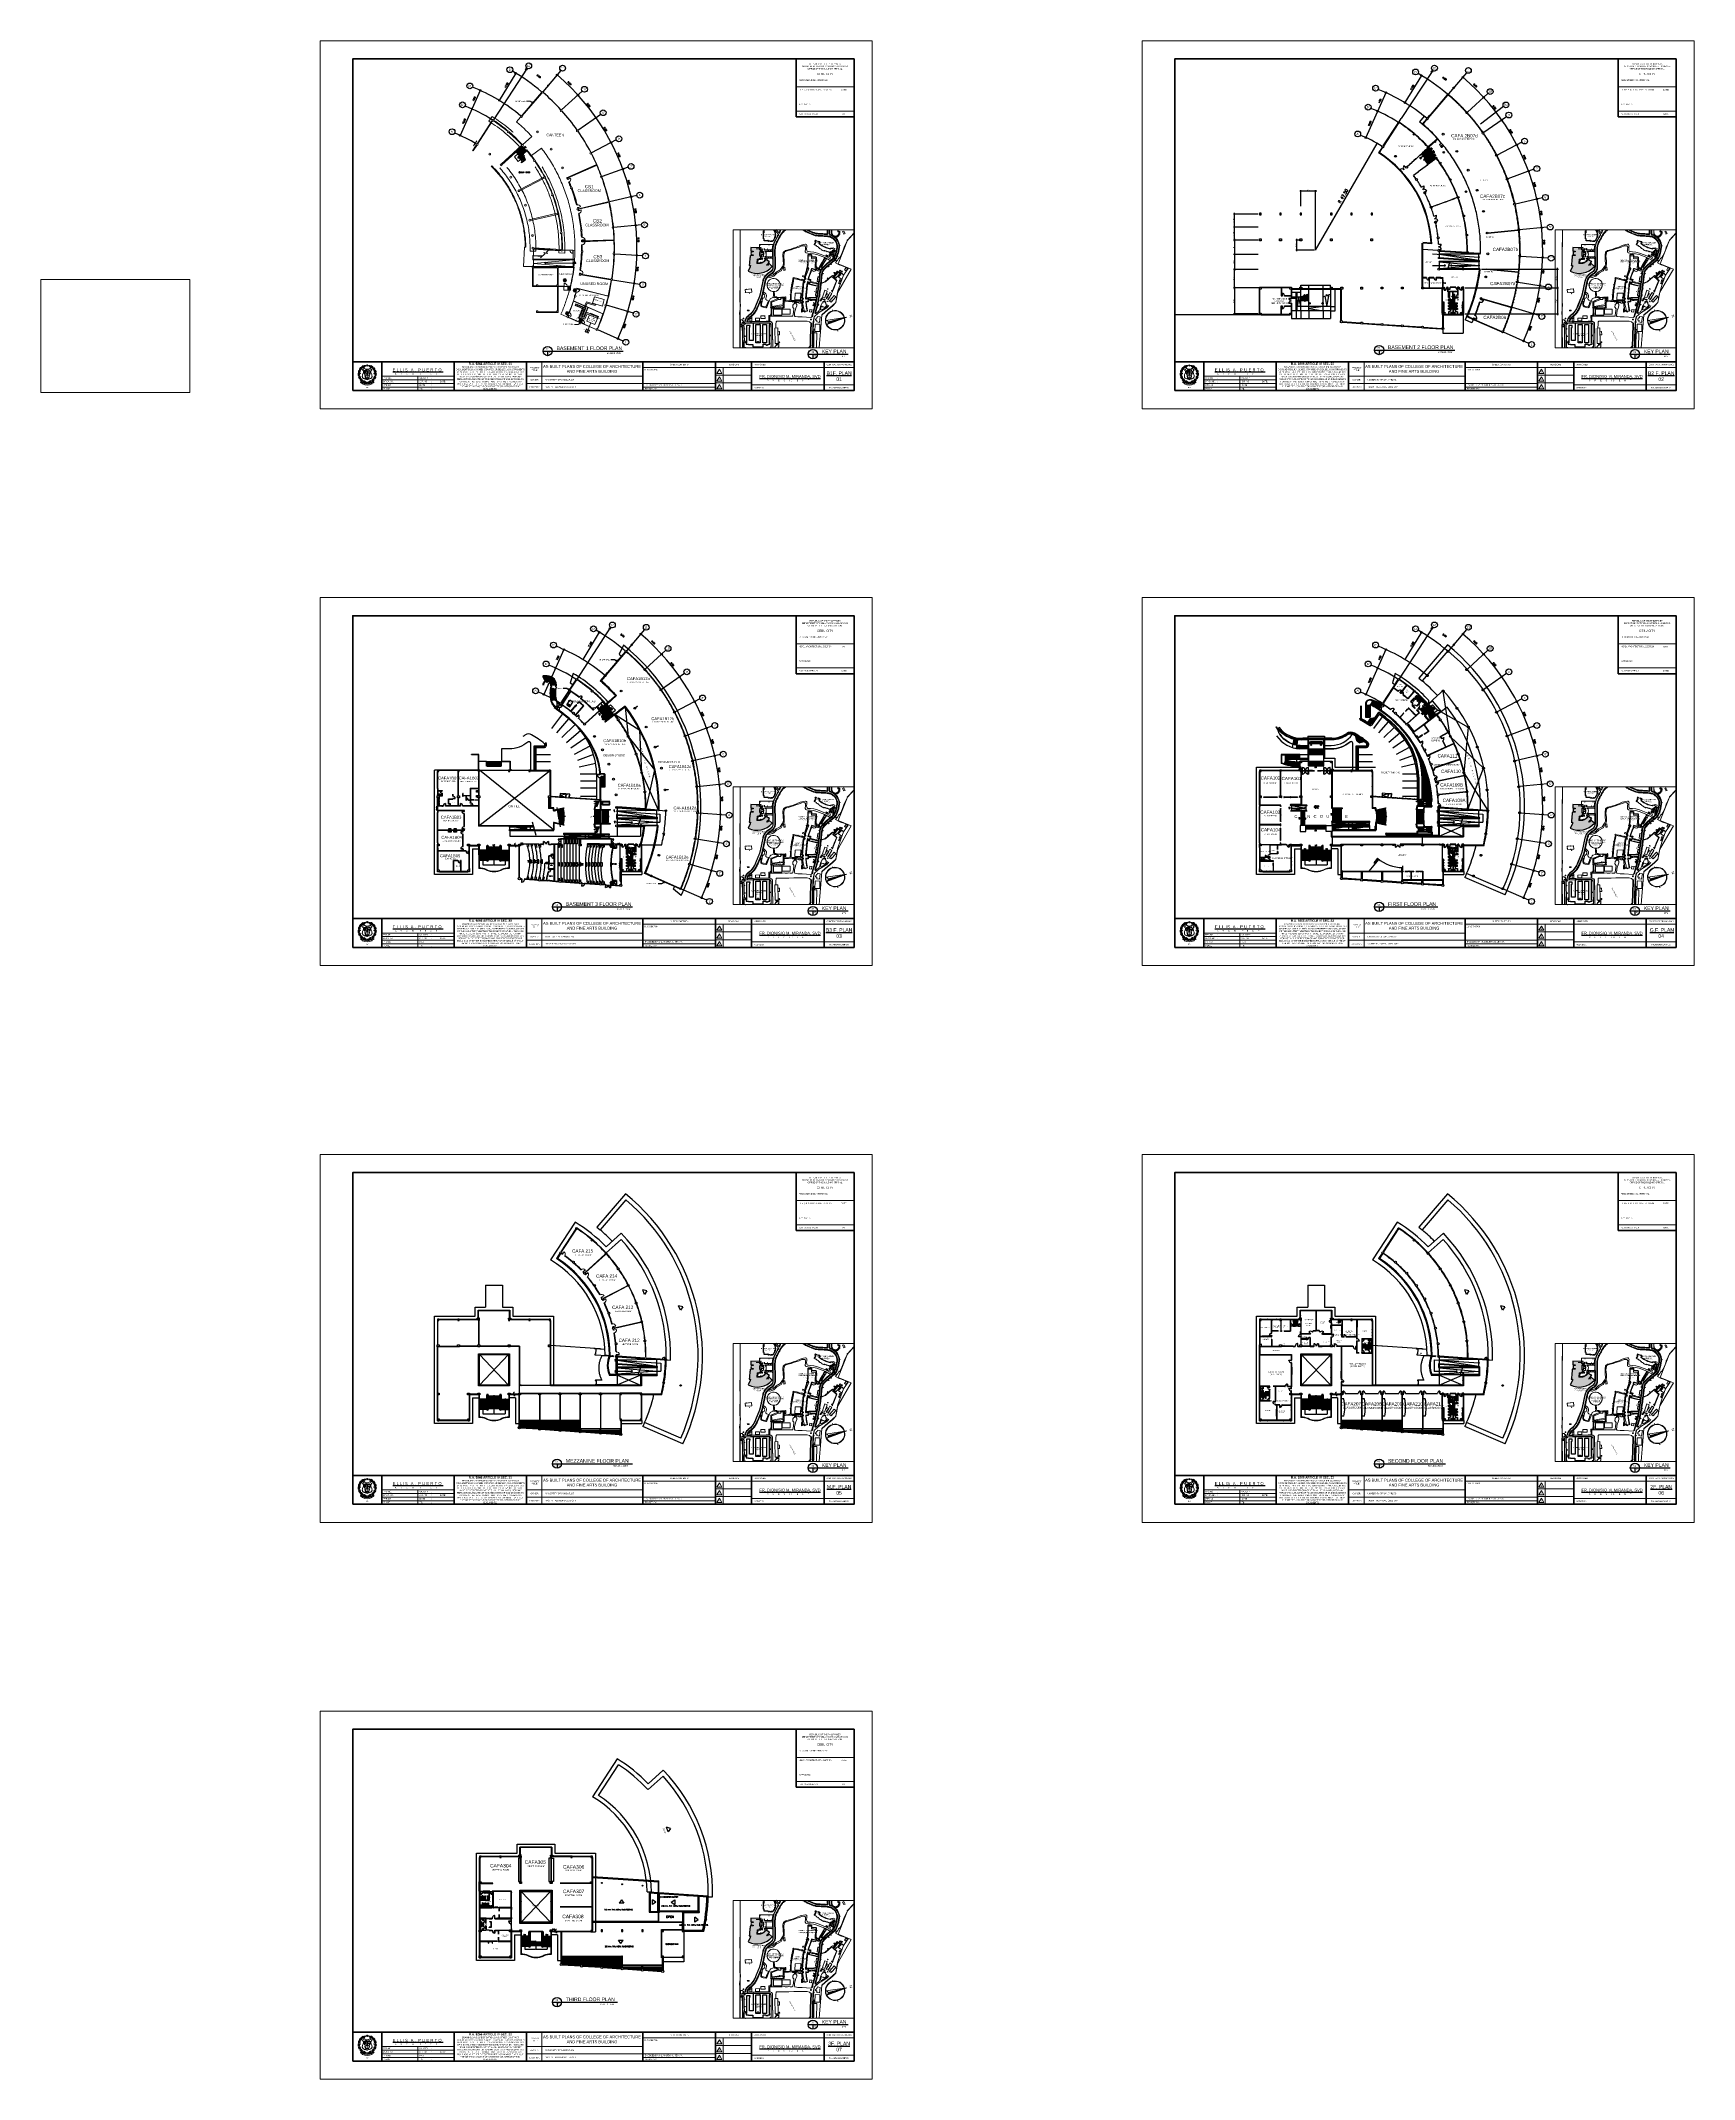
# Paper-space layout 'Layout1' of a CAD drawing. Header units: millimetres. Extents: x 26 to 2308, y -2309 to 505.
# The model-space entities are those that its viewports show. They can reach past a viewport. Long polylines and large blocks are cut down to what shows.
import ezdxf
from ezdxf.enums import TextEntityAlignment as Align

# ---------------------------------------------------------------- set-up
doc = ezdxf.new("R2010")
doc.units = ezdxf.units.MM
for name, pattern in [('conservation$0$HIDDEN', [0.375, 0.25, -0.125]), ('GROUND floor$0$HIDDEN', [0.375, 0.25, -0.125]), ('HIDDEN', [0.375, 0.25, -0.125])]:
    doc.linetypes.add(name, pattern=pattern)
for name, color, linetype in [('a-broken', 9, 'HIDDEN'), ('a-broken line', 8, 'HIDDEN'), ('a-column', 7, 'Continuous'), ('a-columns', 7, 'Continuous'), ('a-construcion', 8, 'Continuous'), ('a-dimension', 1, 'Continuous'), ('a-door', 1, 'Continuous'), ('a-doors', 254, 'Continuous'), ('a-fixtures', 7, 'Continuous'), ('a-furniture', 1, 'Continuous'), ('a-label', 9, 'Continuous'), ('a-labels', 7, 'Continuous'), ('a-line', 7, 'Continuous'), ('a-plumbing fixtures', 7, 'Continuous'), ('a-railing', 254, 'Continuous'), ('a-railings', 253, 'Continuous'), ('a-ramp', 253, 'Continuous'), ('a-ramps', 254, 'Continuous'), ('a-roof', 7, 'Continuous'), ('a-shading device', 7, 'Continuous'), ('a-stair', 7, 'Continuous'), ('a-stairs', 8, 'Continuous'), ('a-stairs-brkn', 8, 'HIDDEN'), ('A-TEXT', 7, 'Continuous'), ('a-wall', 5, 'Continuous'), ('a-window', 8, 'Continuous'), ('a-windows', 7, 'Continuous'), ('a_text', 255, 'Continuous'), ('COLUMN', 7, 'Continuous'), ('dimension', 1, 'Continuous'), ('labels', 8, 'Continuous'), ('LINE', 1, 'Continuous'), ('RAMP', 7, 'Continuous'), ('RAMPSLOPE', 252, 'Continuous'), ('T_LBL', 7, 'Continuous'), ('tblock', 7, 'Continuous'), ('USC-DOOR-SKED', 7, 'Continuous'), ('vp2', 2, 'Continuous'), ('WALLS', 7, 'Continuous'), ('WINDOW', 2, 'Continuous')]:
    doc.layers.add(name, color=color, linetype=linetype)
doc.layers.add('paper', color=254, linetype='Continuous', lineweight=0)
doc.layers.add('road', color=7, linetype='Continuous', lineweight=25)
doc.styles.add('-kitz', font='arial.ttf')
doc.styles.add('100scale@80cl', font='romans.shx', dxfattribs={"height": 0.2})
doc.styles.add('200scale@100cl', font='ROMANS.shx', dxfattribs={"height": 0.5})
doc.styles.add('200scale@60cl', font='ROMANS.shx', dxfattribs={"height": 0.3})
doc.styles.add('200scale@80cl', font='romans.shx', dxfattribs={"height": 0.4})
doc.styles.add('500scale@60cl', font='romans.shx', dxfattribs={"height": 0.75})
doc.styles.add('500scale@80cl', font='romans.shx', dxfattribs={"height": 1})
doc.styles.add('50scale@175cl', font='romans.shx', dxfattribs={"height": 0.2})
doc.styles.add('50scale@80cl', font='romans.shx', dxfattribs={"height": 0.1})
doc.styles.add('arial', font='arial.ttf')
doc.styles.add('Century Gothic', font='GOTHIC.TTF')
doc.styles.add('L60', font='simplex_.ttf', dxfattribs={"height": 1.524})
doc.styles.add('romans', font='romans.shx')
doc.styles.get("Standard").update_dxf_attribs({"font": 'arial.ttf'})
doc.styles.add('style1', font='arial.ttf')
doc.styles.add('style2', font='arial.ttf')
doc.dimstyles.new('100', dxfattribs={"dimtxt": 0.2, "dimasz": 0.2, "dimexe": 0.2, "dimexo": 0.2, "dimgap": 0.125, "dimtad": 1, "dimzin": 1, "dimdsep": 46, "dimtxsty": 'romans', "dimblk": 'OPEN30', "dimcen": 0.2, "dimclrd": 256, "dimclre": 256, "dimclrt": 7, "dimadec": 0, "dimazin": 0, "dimtfac": 1, "dimtix": 1, "dimtmove": 2, "dimatfit": 3, "dimldrblk": 'OPEN90', "dimfxl": 1, "dimarcsym": 0})
doc.dimstyles.new('500', dxfattribs={"dimtxt": 0.2, "dimasz": 0.5, "dimexe": 0.2, "dimexo": 0.2, "dimgap": 0.2, "dimtad": 1, "dimzin": 1, "dimdsep": 46, "dimtxsty": '500scale@80cl', "dimblk": 'ORIGIN', "dimcen": 0.2, "dimclrd": 8, "dimclre": 8, "dimclrt": 5, "dimadec": 0, "dimazin": 0, "dimtfac": 1, "dimtmove": 0, "dimatfit": 3, "dimldrblk": 'DOTBLANK', "dimfxl": 1, "dimlwd": -1, "dimlwe": -1, "dimarcsym": 0})
doc.dimstyles.new('scale 200', dxfattribs={"dimtxt": 400, "dimasz": 400, "dimexe": 400, "dimexo": 400, "dimgap": 200, "dimtad": 1, "dimdec": 0, "dimzin": 0, "dimdsep": 46, "dimtxsty": 'Century Gothic', "dimblk": 'SMALL', "dimcen": 400, "dimdle": 400, "dimclrd": 1, "dimclre": 1, "dimadec": 0, "dimazin": 0, "dimtfac": 1, "dimtdec": 0, "dimtofl": 0, "dimtmove": 0, "dimatfit": 3, "dimldrblk": 'OPEN90', "dimfxl": 1, "dimtolj": 1, "dimtzin": 0, "dimarcsym": 1})
pattern_1 = [(90, (-74782.32, 68456.52), (-100, 6e-15), [])]
pattern_2 = [(45, (-3165018.96, -285084.96), (-70.710678, 70.710678), []), (135, (-3165018.96, -285084.96), (-70.710678, -70.710678), [])]
pattern_3 = [(274.122352842, (-1143977139.19, 498598954.33), (110.383895001, -53.5464532), [15.335759567, -107.350316972]), (4.122352842, (-1143977138.64, 498598946.68), (101.564413631, 68.8222116007), [7.667879784, -204.830683992]), (4.122352842, (-1143977138.504, 498598944.77), (101.564413631, 68.8222116007), [6.134303827, -206.364259949]), (4.122352842, (-1143977138.78, 498598948.594), (101.564413631, 68.8222116007), [6.134303827, -206.364259949]), (334.122352842, (-1143977138.37, 498598942.86), (101.564536254, 68.822030639), [4.907443062, -117.778633478]), (34.122352842, (-1143977138.92, 498598950.51), (-8.8193587465, 122.368483839), [4.907443062, -117.778633478])]
pattern_4 = [(274.122352842, (-1143982446.22, 498554600.22), (110.383895001, -53.5464532), [15.335759567, -107.350316972]), (4.122352842, (-1143982445.67, 498554592.57), (101.564413631, 68.8222116007), [7.667879784, -204.830683992]), (4.122352842, (-1143982445.53, 498554590.657), (101.564413631, 68.8222116007), [6.134303827, -206.364259949]), (4.122352842, (-1143982445.807, 498554594.48), (101.564413631, 68.8222116007), [6.134303827, -206.364259949]), (334.122352842, (-1143982445.39, 498554588.74), (101.564536254, 68.822030639), [4.907443062, -117.778633478]), (34.122352842, (-1143982445.94, 498554596.39), (-8.8193587465, 122.368483839), [4.907443062, -117.778633478])]
pattern_5 = [(274.122352842, (-1143710390.68, 498773025.67), (66.2303370004, -32.12787192), [9.2014557405, -64.4101901834]), (4.122352842, (-1143710390.348, 498773021.08), (60.9386481786, 41.2933269604), [4.6007278702, -122.898410395]), (4.122352842, (-1143710390.265, 498773019.934), (60.9386481786, 41.2933269604), [3.6805822962, -123.8185559692]), (4.122352842, (-1143710390.43, 498773022.23), (60.9386481786, 41.2933269604), [3.6805822962, -123.8185559692]), (334.122352842, (-1143710390.18, 498773018.79), (60.9387217525, 41.2932183835), [2.944465837, -70.667180087]), (34.122352842, (-1143710390.513, 498773023.376), (-5.291615248, 73.4210903036), [2.944465837, -70.667180087])]
pattern_6 = [(274.122352842, (-1143931965.24, 498535506.95), (110.383895001, -53.5464532), [15.335759567, -107.350316972]), (4.122352842, (-1143931964.69, 498535499.3), (101.564413631, 68.8222116007), [7.667879784, -204.830683992]), (4.122352842, (-1143931964.55, 498535497.39), (101.564413631, 68.8222116007), [6.134303827, -206.364259949]), (4.122352842, (-1143931964.826, 498535501.214), (101.564413631, 68.8222116007), [6.134303827, -206.364259949]), (334.122352842, (-1143931964.41, 498535495.48), (101.564536254, 68.822030639), [4.907443062, -117.778633478]), (34.122352842, (-1143931964.96, 498535503.13), (-8.8193587465, 122.368483839), [4.907443062, -117.778633478])]
pattern_7 = [(274.122352842, (-1143946584.38, 498542414.69), (110.383895001, -53.5464532), [15.335759567, -107.350316972]), (4.122352842, (-1143946583.83, 498542407.04), (101.564413631, 68.8222116007), [7.667879784, -204.830683992]), (4.122352842, (-1143946583.694, 498542405.125), (101.564413631, 68.8222116007), [6.134303827, -206.364259949]), (4.122352842, (-1143946583.97, 498542408.95), (101.564413631, 68.8222116007), [6.134303827, -206.364259949]), (334.122352842, (-1143946583.56, 498542403.21), (101.564536254, 68.822030639), [4.907443062, -117.778633478]), (34.122352842, (-1143946584.11, 498542410.86), (-8.8193587465, 122.368483839), [4.907443062, -117.778633478])]
pattern_8 = [(274.122352842, (-1143946656.21, 498497721.17), (110.383895001, -53.5464532), [15.335759567, -107.350316972]), (4.122352842, (-1143946655.663, 498497713.52), (101.564413631, 68.8222116007), [7.667879784, -204.830683992]), (4.122352842, (-1143946655.526, 498497711.61), (101.564413631, 68.8222116007), [6.134303827, -206.364259949]), (4.122352842, (-1143946655.8, 498497715.434), (101.564413631, 68.8222116007), [6.134303827, -206.364259949]), (334.122352842, (-1143946655.39, 498497709.7), (101.564536254, 68.822030639), [4.907443062, -117.778633478]), (34.122352842, (-1143946655.94, 498497717.35), (-8.8193587465, 122.368483839), [4.907443062, -117.778633478])]
pattern_9 = [(274.122352842, (-1143957432.51, 498504256.95), (110.383895001, -53.5464532), [15.335759567, -107.350316972]), (4.122352842, (-1143957431.96, 498504249.3), (101.564413631, 68.8222116007), [7.667879784, -204.830683992]), (4.122352842, (-1143957431.82, 498504247.39), (101.564413631, 68.8222116007), [6.134303827, -206.364259949]), (4.122352842, (-1143957432.1, 498504251.215), (101.564413631, 68.8222116007), [6.134303827, -206.364259949]), (334.122352842, (-1143957431.68, 498504245.48), (101.564536254, 68.822030639), [4.907443062, -117.778633478]), (34.122352842, (-1143957432.24, 498504253.13), (-8.8193587465, 122.368483839), [4.907443062, -117.778633478])]
pattern_10 = [(274.122352842, (-1143975009.8, 498520762.77), (110.383895001, -53.5464532), [15.335759567, -107.350316972]), (4.122352842, (-1143975009.246, 498520755.125), (101.564413631, 68.8222116007), [7.667879784, -204.830683992]), (4.122352842, (-1143975009.11, 498520753.21), (101.564413631, 68.8222116007), [6.134303827, -206.364259949]), (4.122352842, (-1143975009.384, 498520757.037), (101.564413631, 68.8222116007), [6.134303827, -206.364259949]), (334.122352842, (-1143975008.97, 498520751.3), (101.564536254, 68.822030639), [4.907443062, -117.778633478]), (34.122352842, (-1143975009.52, 498520758.95), (-8.8193587465, 122.368483839), [4.907443062, -117.778633478])]
pattern_11 = [(274.122352842, (-1143972534.67, 498543130.37), (110.383895001, -53.5464532), [15.335759567, -107.350316972]), (4.122352842, (-1143972534.116, 498543122.72), (101.564413631, 68.8222116007), [7.667879784, -204.830683992]), (4.122352842, (-1143972533.98, 498543120.806), (101.564413631, 68.8222116007), [6.134303827, -206.364259949]), (4.122352842, (-1143972534.254, 498543124.63), (101.564413631, 68.8222116007), [6.134303827, -206.364259949]), (334.122352842, (-1143972533.84, 498543118.89), (101.564536254, 68.822030639), [4.907443062, -117.778633478]), (34.122352842, (-1143972534.39, 498543126.54), (-8.8193587465, 122.368483839), [4.907443062, -117.778633478])]
pattern_12 = [(274.122352842, (-1143988011.06, 498514091.99), (110.383895001, -53.5464532), [15.335759567, -107.350316972]), (4.122352842, (-1143988010.51, 498514084.34), (101.564413631, 68.8222116007), [7.667879784, -204.830683992]), (4.122352842, (-1143988010.37, 498514082.43), (101.564413631, 68.8222116007), [6.134303827, -206.364259949]), (4.122352842, (-1143988010.65, 498514086.25), (101.564413631, 68.8222116007), [6.134303827, -206.364259949]), (334.122352842, (-1143988010.23, 498514080.52), (101.564536254, 68.822030639), [4.907443062, -117.778633478]), (34.122352842, (-1143988010.79, 498514088.16), (-8.8193587465, 122.368483839), [4.907443062, -117.778633478])]
pattern_13 = [(274.122352842, (-1143976600.92, 498515156.49), (110.383895001, -53.5464532), [15.335759567, -107.350316972]), (4.122352842, (-1143976600.37, 498515148.84), (101.564413631, 68.8222116007), [7.667879784, -204.830683992]), (4.122352842, (-1143976600.234, 498515146.926), (101.564413631, 68.8222116007), [6.134303827, -206.364259949]), (4.122352842, (-1143976600.51, 498515150.75), (101.564413631, 68.8222116007), [6.134303827, -206.364259949]), (334.122352842, (-1143976600.1, 498515145.01), (101.564536254, 68.822030639), [4.907443062, -117.778633478]), (34.122352842, (-1143976600.65, 498515152.66), (-8.8193587465, 122.368483839), [4.907443062, -117.778633478])]
pattern_14 = [(274.122352842, (-1143969184.66, 498508475.39), (110.383895001, -53.5464532), [15.335759567, -107.350316972]), (4.122352842, (-1143969184.114, 498508467.74), (101.564413631, 68.8222116007), [7.667879784, -204.830683992]), (4.122352842, (-1143969183.976, 498508465.83), (101.564413631, 68.8222116007), [6.134303827, -206.364259949]), (4.122352842, (-1143969184.25, 498508469.655), (101.564413631, 68.8222116007), [6.134303827, -206.364259949]), (334.122352842, (-1143969183.84, 498508463.92), (101.564536254, 68.822030639), [4.907443062, -117.778633478]), (34.122352842, (-1143969184.39, 498508471.57), (-8.8193587465, 122.368483839), [4.907443062, -117.778633478])]
pattern_15 = [(274.122352842, (-1143979967.7, 498485809.27), (110.383895001, -53.5464532), [15.335759567, -107.350316972]), (4.122352842, (-1143979967.153, 498485801.62), (101.564413631, 68.8222116007), [7.667879784, -204.830683992]), (4.122352842, (-1143979967.015, 498485799.71), (101.564413631, 68.8222116007), [6.134303827, -206.364259949]), (4.122352842, (-1143979967.29, 498485803.53), (101.564413631, 68.8222116007), [6.134303827, -206.364259949]), (334.122352842, (-1143979966.88, 498485797.8), (101.564536254, 68.822030639), [4.907443062, -117.778633478]), (34.122352842, (-1143979967.43, 498485805.44), (-8.8193587465, 122.368483839), [4.907443062, -117.778633478])]
pattern_16 = [(274.122352842, (-1143997130.14, 498491855.72), (110.383895001, -53.5464532), [15.335759567, -107.350316972]), (4.122352842, (-1143997129.59, 498491848.077), (101.564413631, 68.8222116007), [7.667879784, -204.830683992]), (4.122352842, (-1143997129.45, 498491846.165), (101.564413631, 68.8222116007), [6.134303827, -206.364259949]), (4.122352842, (-1143997129.73, 498491849.99), (101.564413631, 68.8222116007), [6.134303827, -206.364259949]), (334.122352842, (-1143997129.31, 498491844.25), (101.564536254, 68.822030639), [4.907443062, -117.778633478]), (34.122352842, (-1143997129.86, 498491851.9), (-8.8193587465, 122.368483839), [4.907443062, -117.778633478])]
pattern_17 = [(274.122352842, (-1144076401.36, 498559131.42), (110.383895001, -53.5464532), [15.335759567, -107.350316972]), (4.122352842, (-1144076400.804, 498559123.774), (101.564413631, 68.8222116007), [7.667879784, -204.830683992]), (4.122352842, (-1144076400.666, 498559121.86), (101.564413631, 68.8222116007), [6.134303827, -206.364259949]), (4.122352842, (-1144076400.94, 498559125.686), (101.564413631, 68.8222116007), [6.134303827, -206.364259949]), (334.122352842, (-1144076400.53, 498559119.95), (101.564536254, 68.822030639), [4.907443062, -117.778633478]), (34.122352842, (-1144076401.08, 498559127.6), (-8.8193587465, 122.368483839), [4.907443062, -117.778633478])]
pattern_18 = [(274.122352842, (-1144081719.59, 498521517.52), (110.383895001, -53.5464532), [15.335759567, -107.350316972]), (4.122352842, (-1144081719.035, 498521509.876), (101.564413631, 68.8222116007), [7.667879784, -204.830683992]), (4.122352842, (-1144081718.9, 498521507.964), (101.564413631, 68.8222116007), [6.134303827, -206.364259949]), (4.122352842, (-1144081719.17, 498521511.79), (101.564413631, 68.8222116007), [6.134303827, -206.364259949]), (334.122352842, (-1144081718.76, 498521506.05), (101.564536254, 68.822030639), [4.907443062, -117.778633478]), (34.122352842, (-1144081719.31, 498521513.7), (-8.8193587465, 122.368483839), [4.907443062, -117.778633478])]
pattern_19 = [(274.122352842, (-1144054892.72, 498580265.45), (110.383895001, -53.5464532), [15.335759567, -107.350316972]), (4.122352842, (-1144054892.167, 498580257.8), (101.564413631, 68.8222116007), [7.667879784, -204.830683992]), (4.122352842, (-1144054892.03, 498580255.89), (101.564413631, 68.8222116007), [6.134303827, -206.364259949]), (4.122352842, (-1144054892.305, 498580259.715), (101.564413631, 68.8222116007), [6.134303827, -206.364259949]), (334.122352842, (-1144054891.89, 498580253.98), (101.564536254, 68.822030639), [4.907443062, -117.778633478]), (34.122352842, (-1144054892.44, 498580261.63), (-8.8193587465, 122.368483839), [4.907443062, -117.778633478])]
pattern_20 = [(274.122352842, (-1144039328.1, 498576902.91), (110.383895001, -53.5464532), [15.335759567, -107.350316972]), (4.122352842, (-1144039327.55, 498576895.26), (101.564413631, 68.8222116007), [7.667879784, -204.830683992]), (4.122352842, (-1144039327.41, 498576893.35), (101.564413631, 68.8222116007), [6.134303827, -206.364259949]), (4.122352842, (-1144039327.687, 498576897.174), (101.564413631, 68.8222116007), [6.134303827, -206.364259949]), (334.122352842, (-1144039327.27, 498576891.44), (101.564536254, 68.822030639), [4.907443062, -117.778633478]), (34.122352842, (-1144039327.82, 498576899.09), (-8.8193587465, 122.368483839), [4.907443062, -117.778633478])]
pattern_21 = [(274.122352842, (-1143964083.75, 498597785.9), (110.383895001, -53.5464532), [15.335759567, -107.350316972]), (4.122352842, (-1143964083.196, 498597778.25), (101.564413631, 68.8222116007), [7.667879784, -204.830683992]), (4.122352842, (-1143964083.06, 498597776.34), (101.564413631, 68.8222116007), [6.134303827, -206.364259949]), (4.122352842, (-1143964083.333, 498597780.163), (101.564413631, 68.8222116007), [6.134303827, -206.364259949]), (334.122352842, (-1143964082.92, 498597774.43), (101.564536254, 68.822030639), [4.907443062, -117.778633478]), (34.122352842, (-1143964083.47, 498597782.08), (-8.8193587465, 122.368483839), [4.907443062, -117.778633478])]
pattern_22 = [(274.122352842, (-1143992716.64, 498491360.25), (110.383895001, -53.5464532), [15.335759567, -107.350316972]), (4.122352842, (-1143992716.09, 498491352.6), (101.564413631, 68.8222116007), [7.667879784, -204.830683992]), (4.122352842, (-1143992715.95, 498491350.687), (101.564413631, 68.8222116007), [6.134303827, -206.364259949]), (4.122352842, (-1143992716.225, 498491354.51), (101.564413631, 68.8222116007), [6.134303827, -206.364259949]), (334.122352842, (-1143992715.81, 498491348.77), (101.564536254, 68.822030639), [4.907443062, -117.778633478]), (34.122352842, (-1143992716.36, 498491356.42), (-8.8193587465, 122.368483839), [4.907443062, -117.778633478])]
pattern_23 = [(274.122352842, (-1143912100.96, 498660892.11), (110.383895001, -53.5464532), [15.335759567, -107.350316972]), (4.122352842, (-1143912100.407, 498660884.46), (101.564413631, 68.8222116007), [7.667879784, -204.830683992]), (4.122352842, (-1143912100.27, 498660882.55), (101.564413631, 68.8222116007), [6.134303827, -206.364259949]), (4.122352842, (-1143912100.545, 498660886.37), (101.564413631, 68.8222116007), [6.134303827, -206.364259949]), (334.122352842, (-1143912100.13, 498660880.64), (101.564536254, 68.822030639), [4.907443062, -117.778633478]), (34.122352842, (-1143912100.68, 498660888.28), (-8.8193587465, 122.368483839), [4.907443062, -117.778633478])]
pattern_24 = [(274.122352842, (-1143917463.83, 498645667.59), (110.383895001, -53.5464532), [15.335759567, -107.350316972]), (4.122352842, (-1143917463.28, 498645659.94), (101.564413631, 68.8222116007), [7.667879784, -204.830683992]), (4.122352842, (-1143917463.14, 498645658.03), (101.564413631, 68.8222116007), [6.134303827, -206.364259949]), (4.122352842, (-1143917463.415, 498645661.853), (101.564413631, 68.8222116007), [6.134303827, -206.364259949]), (334.122352842, (-1143917463, 498645656.12), (101.564536254, 68.822030639), [4.907443062, -117.778633478]), (34.122352842, (-1143917463.55, 498645663.77), (-8.8193587465, 122.368483839), [4.907443062, -117.778633478])]
pattern_25 = [(274.122352842, (-1143996797.44, 498422735.78), (110.383895001, -53.5464532), [15.335759567, -107.350316972]), (4.122352842, (-1143996796.89, 498422728.136), (101.564413631, 68.8222116007), [7.667879784, -204.830683992]), (4.122352842, (-1143996796.75, 498422726.224), (101.564413631, 68.8222116007), [6.134303827, -206.364259949]), (4.122352842, (-1143996797.025, 498422730.05), (101.564413631, 68.8222116007), [6.134303827, -206.364259949]), (334.122352842, (-1143996796.61, 498422724.31), (101.564536254, 68.822030639), [4.907443062, -117.778633478]), (34.122352842, (-1143996797.16, 498422731.96), (-8.8193587465, 122.368483839), [4.907443062, -117.778633478])]
pattern_26 = [(274.122352842, (-1143999444.35, 498395629.34), (110.383895001, -53.5464532), [15.335759567, -107.350316972]), (4.122352842, (-1143999443.8, 498395621.696), (101.564413631, 68.8222116007), [7.667879784, -204.830683992]), (4.122352842, (-1143999443.66, 498395619.784), (101.564413631, 68.8222116007), [6.134303827, -206.364259949]), (4.122352842, (-1143999443.936, 498395623.61), (101.564413631, 68.8222116007), [6.134303827, -206.364259949]), (334.122352842, (-1143999443.52, 498395617.87), (101.564536254, 68.822030639), [4.907443062, -117.778633478]), (34.122352842, (-1143999444.07, 498395625.52), (-8.8193587465, 122.368483839), [4.907443062, -117.778633478])]
pattern_27 = [(274.122352842, (-1144000502.3, 498365693.07), (110.383895001, -53.5464532), [15.335759567, -107.350316972]), (4.122352842, (-1144000501.746, 498365685.424), (101.564413631, 68.8222116007), [7.667879784, -204.830683992]), (4.122352842, (-1144000501.61, 498365683.51), (101.564413631, 68.8222116007), [6.134303827, -206.364259949]), (4.122352842, (-1144000501.884, 498365687.336), (101.564413631, 68.8222116007), [6.134303827, -206.364259949]), (334.122352842, (-1144000501.47, 498365681.6), (101.564536254, 68.822030639), [4.907443062, -117.778633478]), (34.122352842, (-1144000502.02, 498365689.25), (-8.8193587465, 122.368483839), [4.907443062, -117.778633478])]
pattern_28 = [(274.122352842, (-1144001399.31, 498337017.81), (110.383895001, -53.5464532), [15.335759567, -107.350316972]), (4.122352842, (-1144001398.76, 498337010.164), (101.564413631, 68.8222116007), [7.667879784, -204.830683992]), (4.122352842, (-1144001398.62, 498337008.25), (101.564413631, 68.8222116007), [6.134303827, -206.364259949]), (4.122352842, (-1144001398.897, 498337012.076), (101.564413631, 68.8222116007), [6.134303827, -206.364259949]), (334.122352842, (-1144001398.48, 498337006.34), (101.564536254, 68.822030639), [4.907443062, -117.778633478]), (34.122352842, (-1144001399.03, 498337013.99), (-8.8193587465, 122.368483839), [4.907443062, -117.778633478])]
pattern_29 = [(274.122352842, (-1144154474.47, 498331476.83), (110.383895001, -53.5464532), [15.335759567, -107.350316972]), (4.122352842, (-1144154473.92, 498331469.18), (101.564413631, 68.8222116007), [7.667879784, -204.830683992]), (4.122352842, (-1144154473.78, 498331467.27), (101.564413631, 68.8222116007), [6.134303827, -206.364259949]), (4.122352842, (-1144154474.055, 498331471.094), (101.564413631, 68.8222116007), [6.134303827, -206.364259949]), (334.122352842, (-1144154473.64, 498331465.36), (101.564536254, 68.822030639), [4.907443062, -117.778633478]), (34.122352842, (-1144154474.19, 498331473.01), (-8.8193587465, 122.368483839), [4.907443062, -117.778633478])]
pattern_30 = [(274.122352842, (-1144245296.73, 498329764), (110.383895001, -53.5464532), [15.335759567, -107.350316972]), (4.122352842, (-1144245296.175, 498329756.35), (101.564413631, 68.8222116007), [7.667879784, -204.830683992]), (4.122352842, (-1144245296.04, 498329754.44), (101.564413631, 68.8222116007), [6.134303827, -206.364259949]), (4.122352842, (-1144245296.313, 498329758.26), (101.564413631, 68.8222116007), [6.134303827, -206.364259949]), (334.122352842, (-1144245295.9, 498329752.53), (101.564536254, 68.822030639), [4.907443062, -117.778633478]), (34.122352842, (-1144245296.45, 498329760.17), (-8.8193587465, 122.368483839), [4.907443062, -117.778633478])]
pattern_31 = [(274.122352842, (-1144243979.83, 498348716.34), (110.383895001, -53.5464532), [15.335759567, -107.350316972]), (4.122352842, (-1144243979.28, 498348708.696), (101.564413631, 68.8222116007), [7.667879784, -204.830683992]), (4.122352842, (-1144243979.14, 498348706.784), (101.564413631, 68.8222116007), [6.134303827, -206.364259949]), (4.122352842, (-1144243979.416, 498348710.61), (101.564413631, 68.8222116007), [6.134303827, -206.364259949]), (334.122352842, (-1144243979, 498348704.87), (101.564536254, 68.822030639), [4.907443062, -117.778633478]), (34.122352842, (-1144243979.55, 498348712.52), (-8.8193587465, 122.368483839), [4.907443062, -117.778633478])]
pattern_32 = [(274.122352842, (-1144246026.27, 498371600.68), (110.383895001, -53.5464532), [15.335759567, -107.350316972]), (4.122352842, (-1144246025.72, 498371593.033), (101.564413631, 68.8222116007), [7.667879784, -204.830683992]), (4.122352842, (-1144246025.585, 498371591.12), (101.564413631, 68.8222116007), [6.134303827, -206.364259949]), (4.122352842, (-1144246025.86, 498371594.945), (101.564413631, 68.8222116007), [6.134303827, -206.364259949]), (334.122352842, (-1144246025.45, 498371589.21), (101.564536254, 68.822030639), [4.907443062, -117.778633478]), (34.122352842, (-1144246026, 498371596.86), (-8.8193587465, 122.368483839), [4.907443062, -117.778633478])]
pattern_33 = [(274.122352842, (-1144248190.47, 498398228.65), (110.383895001, -53.5464532), [15.335759567, -107.350316972]), (4.122352842, (-1144248189.92, 498398221), (101.564413631, 68.8222116007), [7.667879784, -204.830683992]), (4.122352842, (-1144248189.784, 498398219.09), (101.564413631, 68.8222116007), [6.134303827, -206.364259949]), (4.122352842, (-1144248190.06, 498398222.91), (101.564413631, 68.8222116007), [6.134303827, -206.364259949]), (334.122352842, (-1144248189.65, 498398217.18), (101.564536254, 68.822030639), [4.907443062, -117.778633478]), (34.122352842, (-1144248190.2, 498398224.82), (-8.8193587465, 122.368483839), [4.907443062, -117.778633478])]
pattern_34 = [(274.122352842, (-1144246467.22, 498415668.37), (110.383895001, -53.5464532), [15.335759567, -107.350316972]), (4.122352842, (-1144246466.664, 498415660.72), (101.564413631, 68.8222116007), [7.667879784, -204.830683992]), (4.122352842, (-1144246466.526, 498415658.81), (101.564413631, 68.8222116007), [6.134303827, -206.364259949]), (4.122352842, (-1144246466.8, 498415662.63), (101.564413631, 68.8222116007), [6.134303827, -206.364259949]), (334.122352842, (-1144246466.39, 498415656.9), (101.564536254, 68.822030639), [4.907443062, -117.778633478]), (34.122352842, (-1144246466.94, 498415664.54), (-8.8193587465, 122.368483839), [4.907443062, -117.778633478])]
pattern_35 = [(274.122352842, (-1144192582.97, 498417971.32), (110.383895001, -53.5464532), [15.335759567, -107.350316972]), (4.122352842, (-1144192582.42, 498417963.67), (101.564413631, 68.8222116007), [7.667879784, -204.830683992]), (4.122352842, (-1144192582.28, 498417961.756), (101.564413631, 68.8222116007), [6.134303827, -206.364259949]), (4.122352842, (-1144192582.557, 498417965.58), (101.564413631, 68.8222116007), [6.134303827, -206.364259949]), (334.122352842, (-1144192582.14, 498417959.84), (101.564536254, 68.822030639), [4.907443062, -117.778633478]), (34.122352842, (-1144192582.69, 498417967.49), (-8.8193587465, 122.368483839), [4.907443062, -117.778633478])]
pattern_36 = [(274.122352842, (-1144155617.94, 498416683.86), (110.383895001, -53.5464532), [15.335759567, -107.350316972]), (4.122352842, (-1144155617.39, 498416676.215), (101.564413631, 68.8222116007), [7.667879784, -204.830683992]), (4.122352842, (-1144155617.253, 498416674.3), (101.564413631, 68.8222116007), [6.134303827, -206.364259949]), (4.122352842, (-1144155617.53, 498416678.13), (101.564413631, 68.8222116007), [6.134303827, -206.364259949]), (334.122352842, (-1144155617.12, 498416672.39), (101.564536254, 68.822030639), [4.907443062, -117.778633478]), (34.122352842, (-1144155617.67, 498416680.04), (-8.8193587465, 122.368483839), [4.907443062, -117.778633478])]
pattern_37 = [(274.122352842, (-1144154843.17, 498374085.3), (110.383895001, -53.5464532), [15.335759567, -107.350316972]), (4.122352842, (-1144154842.62, 498374077.647), (101.564413631, 68.8222116007), [7.667879784, -204.830683992]), (4.122352842, (-1144154842.48, 498374075.735), (101.564413631, 68.8222116007), [6.134303827, -206.364259949]), (4.122352842, (-1144154842.755, 498374079.56), (101.564413631, 68.8222116007), [6.134303827, -206.364259949]), (334.122352842, (-1144154842.34, 498374073.82), (101.564536254, 68.822030639), [4.907443062, -117.778633478]), (34.122352842, (-1144154842.89, 498374081.47), (-8.8193587465, 122.368483839), [4.907443062, -117.778633478])]
pattern_38 = [(274.122352842, (-1144079749.92, 498538938.2), (110.383895001, -53.5464532), [15.335759567, -107.350316972]), (4.122352842, (-1144079749.365, 498538930.55), (101.564413631, 68.8222116007), [7.667879784, -204.830683992]), (4.122352842, (-1144079749.23, 498538928.64), (101.564413631, 68.8222116007), [6.134303827, -206.364259949]), (4.122352842, (-1144079749.5, 498538932.464), (101.564413631, 68.8222116007), [6.134303827, -206.364259949]), (334.122352842, (-1144079749.09, 498538926.73), (101.564536254, 68.822030639), [4.907443062, -117.778633478]), (34.122352842, (-1144079749.64, 498538934.38), (-8.8193587465, 122.368483839), [4.907443062, -117.778633478])]
pattern_39 = [(274.122352842, (-1144071539.27, 498582513.68), (110.383895001, -53.5464532), [15.335759567, -107.350316972]), (4.122352842, (-1144071538.72, 498582506.03), (101.564413631, 68.8222116007), [7.667879784, -204.830683992]), (4.122352842, (-1144071538.58, 498582504.12), (101.564413631, 68.8222116007), [6.134303827, -206.364259949]), (4.122352842, (-1144071538.856, 498582507.94), (101.564413631, 68.8222116007), [6.134303827, -206.364259949]), (334.122352842, (-1144071538.44, 498582502.21), (101.564536254, 68.822030639), [4.907443062, -117.778633478]), (34.122352842, (-1144071538.99, 498582509.85), (-8.8193587465, 122.368483839), [4.907443062, -117.778633478])]
pattern_40 = [(274.122352842, (-1143904632.44, 498740162.83), (110.383895001, -53.5464532), [15.335759567, -107.350316972]), (4.122352842, (-1143904631.89, 498740155.184), (101.564413631, 68.8222116007), [7.667879784, -204.830683992]), (4.122352842, (-1143904631.75, 498740153.27), (101.564413631, 68.8222116007), [6.134303827, -206.364259949]), (4.122352842, (-1143904632.026, 498740157.096), (101.564413631, 68.8222116007), [6.134303827, -206.364259949]), (334.122352842, (-1143904631.61, 498740151.36), (101.564536254, 68.822030639), [4.907443062, -117.778633478]), (34.122352842, (-1143904632.16, 498740159.01), (-8.8193587465, 122.368483839), [4.907443062, -117.778633478])]
pattern_41 = [(274.122352842, (-1143903186.17, 498699457.63), (110.383895001, -53.5464532), [15.335759567, -107.350316972]), (4.122352842, (-1143903185.62, 498699449.984), (101.564413631, 68.8222116007), [7.667879784, -204.830683992]), (4.122352842, (-1143903185.485, 498699448.07), (101.564413631, 68.8222116007), [6.134303827, -206.364259949]), (4.122352842, (-1143903185.76, 498699451.896), (101.564413631, 68.8222116007), [6.134303827, -206.364259949]), (334.122352842, (-1143903185.35, 498699446.16), (101.564536254, 68.822030639), [4.907443062, -117.778633478]), (34.122352842, (-1143903185.9, 498699453.81), (-8.8193587465, 122.368483839), [4.907443062, -117.778633478])]
pattern_42 = [(274.122352842, (-1143998027.59, 498467083.64), (110.383895001, -53.5464532), [15.335759567, -107.350316972]), (4.122352842, (-1143998027.04, 498467075.99), (101.564413631, 68.8222116007), [7.667879784, -204.830683992]), (4.122352842, (-1143998026.9, 498467074.08), (101.564413631, 68.8222116007), [6.134303827, -206.364259949]), (4.122352842, (-1143998027.18, 498467077.904), (101.564413631, 68.8222116007), [6.134303827, -206.364259949]), (334.122352842, (-1143998026.76, 498467072.17), (101.564536254, 68.822030639), [4.907443062, -117.778633478]), (34.122352842, (-1143998027.32, 498467079.82), (-8.8193587465, 122.368483839), [4.907443062, -117.778633478])]
pattern_43 = [(274.122352842, (-1144116175.34, 498512312.54), (110.383895001, -53.5464532), [15.335759567, -107.350316972]), (4.122352842, (-1144116174.79, 498512304.89), (101.564413631, 68.8222116007), [7.667879784, -204.830683992]), (4.122352842, (-1144116174.65, 498512302.98), (101.564413631, 68.8222116007), [6.134303827, -206.364259949]), (4.122352842, (-1144116174.926, 498512306.805), (101.564413631, 68.8222116007), [6.134303827, -206.364259949]), (334.122352842, (-1144116174.51, 498512301.07), (101.564536254, 68.822030639), [4.907443062, -117.778633478]), (34.122352842, (-1144116175.06, 498512308.72), (-8.8193587465, 122.368483839), [4.907443062, -117.778633478])]
pattern_44 = [(274.122352842, (-1144099901.7, 498513088.33), (110.383895001, -53.5464532), [15.335759567, -107.350316972]), (4.122352842, (-1144099901.15, 498513080.68), (101.564413631, 68.8222116007), [7.667879784, -204.830683992]), (4.122352842, (-1144099901.015, 498513078.77), (101.564413631, 68.8222116007), [6.134303827, -206.364259949]), (4.122352842, (-1144099901.29, 498513082.595), (101.564413631, 68.8222116007), [6.134303827, -206.364259949]), (334.122352842, (-1144099900.88, 498513076.86), (101.564536254, 68.822030639), [4.907443062, -117.778633478]), (34.122352842, (-1144099901.43, 498513084.51), (-8.8193587465, 122.368483839), [4.907443062, -117.778633478])]
pattern_45 = [(274.122352842, (-1143943154.98, 498623302.32), (110.383895001, -53.5464532), [15.335759567, -107.350316972]), (4.122352842, (-1143943154.43, 498623294.67), (101.564413631, 68.8222116007), [7.667879784, -204.830683992]), (4.122352842, (-1143943154.29, 498623292.76), (101.564413631, 68.8222116007), [6.134303827, -206.364259949]), (4.122352842, (-1143943154.565, 498623296.58), (101.564413631, 68.8222116007), [6.134303827, -206.364259949]), (334.122352842, (-1143943154.15, 498623290.85), (101.564536254, 68.822030639), [4.907443062, -117.778633478]), (34.122352842, (-1143943154.7, 498623298.49), (-8.8193587465, 122.368483839), [4.907443062, -117.778633478])]
pattern_46 = [(274.122352842, (-1143934711.66, 498631397.65), (110.383895001, -53.5464532), [15.335759567, -107.350316972]), (4.122352842, (-1143934711.11, 498631390), (101.564413631, 68.8222116007), [7.667879784, -204.830683992]), (4.122352842, (-1143934710.97, 498631388.09), (101.564413631, 68.8222116007), [6.134303827, -206.364259949]), (4.122352842, (-1143934711.25, 498631391.915), (101.564413631, 68.8222116007), [6.134303827, -206.364259949]), (334.122352842, (-1143934710.83, 498631386.18), (101.564536254, 68.822030639), [4.907443062, -117.778633478]), (34.122352842, (-1143934711.38, 498631393.83), (-8.8193587465, 122.368483839), [4.907443062, -117.778633478])]

# ---------------------------------------------------------------- blocks, each defined once
blk = doc.blocks.new('_Origin')
at = {"color": 0, "linetype": 'ByBlock', "lineweight": -2}
blk.add_line((0, 0), (-1, 0), dxfattribs=at)
blk.add_circle((0, 0), 0.5, dxfattribs=at)
blk = doc.blocks.new('*D23')
at = {"layer": 'a-dimension', "color": 8, "transparency": 16777216}
for p, q in [((370016.9, 132005.9), (368403.6, 130101.1)), ((370858.9, 131293.5), (370017.1, 132006.4)), ((369334.5, 129312.1), (368403.2, 130100.9))]:
    blk.add_line(p, q, dxfattribs=at)
at = {"layer": 'Defpoints', "color": 0, "transparency": 16777216}
for p in [(370859.1, 131293.4), (368403.3, 130100.7), (369334.6, 129311.9)]:
    blk.add_point(p, dxfattribs=at)
at = {"layer": 'a-dimension', "color": 8, "transparency": 16777216, "xscale": 0.5, "yscale": 0.5, "zscale": 0.5}
for p, rotation in [((370017.3, 132006.3), 49.73651301769898), ((368403.3, 130100.7), 229.7365130176989)]:
    blk.add_blockref('_Origin', p, dxfattribs=dict(at, rotation=rotation))
at = {"layer": 'a-dimension', "color": 5, "transparency": 16777216, "insert": (369209.9, 131053.8), "char_height": 0.5, "attachment_point": 5, "rotation": 49.73651, "style": '200scale@100cl'}
blk.add_mtext('2497.21', dxfattribs=at)
blk = doc.blocks.new('_DotBlank')
at = {"color": 0, "linetype": 'ByBlock', "lineweight": -2}
blk.add_line((-0.5, 0), (-1, 0), dxfattribs=at)
blk.add_circle((0, 0), 0.5, dxfattribs=at)
blk = doc.blocks.new('_Small')
at = {"color": 0, "lineweight": -2}
blk.add_circle((0, 0), 0.25, dxfattribs=at)
blk = doc.blocks.new('*D21')
at = {"color": 1, "lineweight": -2, "transparency": 16777216}
for p, q in [((415990.3, 72362.2), (415990.3, 79662.2)), ((389754.9, 79262.2), (416390.3, 79262.2)), ((384087.8, 72762.2), (416390.3, 72762.2))]:
    blk.add_line(p, q, dxfattribs=at)
at = {"layer": 'Defpoints', "color": 0, "transparency": 16777216}
for p in [(389354.9, 79262.2), (415990.3, 79262.2), (383687.8, 72762.2)]:
    blk.add_point(p, dxfattribs=at)
at = {"color": 1, "lineweight": -2, "transparency": 16777216, "xscale": 400, "yscale": 400, "zscale": 400}
for p, rotation in [((415990.3, 79262.2), 90), ((415990.3, 72762.2), 270)]:
    blk.add_blockref('_Small', p, dxfattribs=dict(at, rotation=rotation))
at = {"color": 0, "transparency": 16777216, "insert": (415580.2, 76012.2), "char_height": 400, "attachment_point": 5, "rotation": 90, "style": 'Century Gothic'}
blk.add_mtext('\\A1;6500', dxfattribs=at)
blk = doc.blocks.new('_Open90')
at = {"color": 0, "linetype": 'ByBlock', "lineweight": -2}
for p, q in [((-0.5, 0.5), (0, 0)), ((0, 0), (-1, 0)), ((0, 0), (-0.5, -0.5))]:
    blk.add_line(p, q, dxfattribs=at)
blk = doc.blocks.new('*D22')
at = {"color": 1, "lineweight": -2, "transparency": 16777216}
for p, q in [((415990.3, 73162.2), (415990.3, 63362.2)), ((384087.8, 72762.2), (416390.3, 72762.2)), ((384087.8, 63762.2), (416390.3, 63762.2))]:
    blk.add_line(p, q, dxfattribs=at)
at = {"layer": 'Defpoints', "color": 0, "transparency": 16777216}
for p in [(383687.8, 72762.2), (383687.8, 63762.2), (415990.3, 63762.2)]:
    blk.add_point(p, dxfattribs=at)
at = {"color": 1, "lineweight": -2, "transparency": 16777216, "xscale": 400, "yscale": 400, "zscale": 400}
for p, rotation in [((415990.3, 72762.2), 90), ((415990.3, 63762.2), 270)]:
    blk.add_blockref('_Small', p, dxfattribs=dict(at, rotation=rotation))
at = {"color": 0, "transparency": 16777216, "insert": (415580.2, 68262.2), "char_height": 400, "attachment_point": 5, "rotation": 90, "style": 'Century Gothic'}
blk.add_mtext('\\A1;9000', dxfattribs=at)
blk = doc.blocks.new('*D20')
at = {"layer": 'a-dimension', "color": 8, "transparency": 16777216}
for p, q in [((376437.8, 63512), (376437.8, 57177.7)), ((383437.8, 63512), (383437.8, 57177.7)), ((376438.3, 57177.9), (383437.3, 57177.9))]:
    blk.add_line(p, q, dxfattribs=at)
at = {"layer": 'Defpoints', "color": 0, "transparency": 16777216}
for p in [(376437.8, 63512.2), (383437.8, 63512.2), (383437.8, 57177.9)]:
    blk.add_point(p, dxfattribs=at)
at = {"layer": 'a-dimension', "color": 8, "transparency": 16777216, "xscale": 0.5, "yscale": 0.5, "zscale": 0.5, "rotation": 180}
blk.add_blockref('_Origin', (376437.8, 57177.9), dxfattribs=at)
at = {"layer": 'a-dimension', "color": 8, "transparency": 16777216, "xscale": 0.5, "yscale": 0.5, "zscale": 0.5}
blk.add_blockref('_Origin', (383437.8, 57177.9), dxfattribs=at)
at = {"layer": 'a-dimension', "color": 5, "transparency": 16777216, "insert": (379937.8, 57178.4), "char_height": 0.5, "attachment_point": 5, "style": '200scale@100cl'}
blk.add_mtext('7000.00', dxfattribs=at)
blk = doc.blocks.new('*D11')
at = {"layer": 'a-dimension', "color": 8, "transparency": 16777216}
for p, q in [((384708.7, 63007.2), (384163.4, 61760.4)), ((386999.2, 62005.4), (386453.9, 60758.6)), ((386453.5, 60759), (384163.9, 61760.4))]:
    blk.add_line(p, q, dxfattribs=at)
at = {"layer": 'Defpoints', "color": 0, "transparency": 16777216}
for p in [(384708.8, 63007.4), (386999.3, 62005.6), (384163.5, 61760.6)]:
    blk.add_point(p, dxfattribs=at)
at = {"layer": 'a-dimension', "color": 8, "transparency": 16777216, "xscale": 0.5, "yscale": 0.5, "zscale": 0.5}
for p, rotation in [((384163.5, 61760.6), 156.3762784457353), ((386454, 60758.8), 336.3762784457353)]:
    blk.add_blockref('_Origin', p, dxfattribs=dict(at, rotation=rotation))
at = {"layer": 'a-dimension', "color": 5, "transparency": 16777216, "insert": (385308.9, 61260.1), "char_height": 0.5, "attachment_point": 5, "rotation": 336.37628, "style": '200scale@100cl'}
blk.add_mtext('2500.00', dxfattribs=at)
blk = doc.blocks.new('*D12')
at = {"color": 1, "lineweight": -2, "transparency": 16777216}
for p, q in [((327437.8, 101015.2), (327437.8, 106499.8)), ((332512.8, 86237), (332512.8, 106499.8)), ((332912.8, 106099.8), (327037.8, 106099.8))]:
    blk.add_line(p, q, dxfattribs=at)
at = {"layer": 'Defpoints', "color": 0, "transparency": 16777216}
for p in [(327437.8, 106099.8), (327437.8, 100615.2), (332512.8, 85837)]:
    blk.add_point(p, dxfattribs=at)
at = {"color": 1, "lineweight": -2, "transparency": 16777216, "xscale": 400, "yscale": 400, "zscale": 400, "rotation": 180}
blk.add_blockref('_Small', (327437.8, 106099.8), dxfattribs=at)
at = {"color": 1, "lineweight": -2, "transparency": 16777216, "xscale": 400, "yscale": 400, "zscale": 400}
blk.add_blockref('_Small', (332512.8, 106099.8), dxfattribs=at)
at = {"color": 0, "transparency": 16777216, "insert": (329975.3, 106509.9), "char_height": 400, "attachment_point": 5, "style": 'Century Gothic'}
blk.add_mtext('\\A1;5075', dxfattribs=at)
blk = doc.blocks.new('*D13')
at = {"color": 1, "lineweight": -2, "transparency": 16777216}
for p, q in [((326104.6, 85437), (326104.6, 89662.2)), ((327362.8, 89262.2), (325704.6, 89262.2)), ((332112.8, 85837), (325704.6, 85837))]:
    blk.add_line(p, q, dxfattribs=at)
at = {"layer": 'Defpoints', "color": 0, "transparency": 16777216}
for p in [(326104.6, 89262.2), (327762.8, 89262.2), (332512.8, 85837)]:
    blk.add_point(p, dxfattribs=at)
at = {"color": 1, "lineweight": -2, "transparency": 16777216, "xscale": 400, "yscale": 400, "zscale": 400}
for p, rotation in [((326104.6, 89262.2), 90), ((326104.6, 85837), 270)]:
    blk.add_blockref('_Small', p, dxfattribs=dict(at, rotation=rotation))
at = {"color": 0, "transparency": 16777216, "insert": (325694.5, 87549.6), "char_height": 400, "attachment_point": 5, "rotation": 90, "style": 'Century Gothic'}
blk.add_mtext('\\A1;3425', dxfattribs=at)
blk = doc.blocks.new('*D14')
at = {"color": 1, "lineweight": -2, "transparency": 16777216}
for p, q in [((304592.9, 88862.2), (304592.9, 94162.2)), ((312737.8, 93762.2), (304192.9, 93762.2)), ((312712.8, 89262.2), (304192.9, 89262.2))]:
    blk.add_line(p, q, dxfattribs=at)
at = {"layer": 'Defpoints', "color": 0, "transparency": 16777216}
for p in [(304592.9, 93762.2), (313137.8, 93762.2), (313112.8, 89262.2)]:
    blk.add_point(p, dxfattribs=at)
at = {"color": 1, "lineweight": -2, "transparency": 16777216, "xscale": 400, "yscale": 400, "zscale": 400}
for p, rotation in [((304592.9, 93762.2), 90), ((304592.9, 89262.2), 270)]:
    blk.add_blockref('_Small', p, dxfattribs=dict(at, rotation=rotation))
at = {"color": 0, "transparency": 16777216, "insert": (304182.8, 91512.2), "char_height": 400, "attachment_point": 5, "rotation": 90, "style": 'Century Gothic'}
blk.add_mtext('\\A1;4500', dxfattribs=at)
blk = doc.blocks.new('*D15')
at = {"color": 1, "lineweight": -2, "transparency": 16777216}
for p, q in [((304592.9, 93362.2), (304592.9, 98662.2)), ((312737.8, 98262.2), (304192.9, 98262.2)), ((312737.8, 93762.2), (304192.9, 93762.2))]:
    blk.add_line(p, q, dxfattribs=at)
at = {"layer": 'Defpoints', "color": 0, "transparency": 16777216}
for p in [(304592.9, 98262.2), (313137.8, 98262.2), (313137.8, 93762.2)]:
    blk.add_point(p, dxfattribs=at)
at = {"color": 1, "lineweight": -2, "transparency": 16777216, "xscale": 400, "yscale": 400, "zscale": 400}
for p, rotation in [((304592.9, 98262.2), 90), ((304592.9, 93762.2), 270)]:
    blk.add_blockref('_Small', p, dxfattribs=dict(at, rotation=rotation))
at = {"color": 0, "transparency": 16777216, "insert": (304182.8, 96012.2), "char_height": 400, "attachment_point": 5, "rotation": 90, "style": 'Century Gothic'}
blk.add_mtext('\\A1;4500', dxfattribs=at)
blk = doc.blocks.new('*D16')
at = {"color": 1, "lineweight": -2, "transparency": 16777216}
for p, q in [((304592.9, 89662.2), (304592.9, 83862.2)), ((312712.8, 89262.2), (304192.9, 89262.2)), ((312737.8, 84262.2), (304192.9, 84262.2))]:
    blk.add_line(p, q, dxfattribs=at)
at = {"layer": 'Defpoints', "color": 0, "transparency": 16777216}
for p in [(313112.8, 89262.2), (304592.9, 84262.2), (313137.8, 84262.2)]:
    blk.add_point(p, dxfattribs=at)
at = {"color": 1, "lineweight": -2, "transparency": 16777216, "xscale": 400, "yscale": 400, "zscale": 400}
for p, rotation in [((304592.9, 89262.2), 90), ((304592.9, 84262.2), 270)]:
    blk.add_blockref('_Small', p, dxfattribs=dict(at, rotation=rotation))
at = {"color": 0, "transparency": 16777216, "insert": (304182.8, 86762.2), "char_height": 400, "attachment_point": 5, "rotation": 90, "style": 'Century Gothic'}
blk.add_mtext('\\A1;5000', dxfattribs=at)
blk = doc.blocks.new('*D17')
at = {"color": 1, "lineweight": -2, "transparency": 16777216}
for p, q in [((304592.9, 84662.2), (304592.9, 78665.7)), ((312737.8, 84262.2), (304192.9, 84262.2)), ((312737.8, 79065.7), (304192.9, 79065.7))]:
    blk.add_line(p, q, dxfattribs=at)
at = {"layer": 'Defpoints', "color": 0, "transparency": 16777216}
for p in [(313137.8, 84262.2), (304592.9, 79065.7), (313137.8, 79065.7)]:
    blk.add_point(p, dxfattribs=at)
at = {"color": 1, "lineweight": -2, "transparency": 16777216, "xscale": 400, "yscale": 400, "zscale": 400}
for p, rotation in [((304592.9, 84262.2), 90), ((304592.9, 79065.7), 270)]:
    blk.add_blockref('_Small', p, dxfattribs=dict(at, rotation=rotation))
at = {"color": 0, "transparency": 16777216, "insert": (304182.8, 81663.9), "char_height": 400, "attachment_point": 5, "rotation": 90, "style": 'Century Gothic'}
blk.add_mtext('\\A1;5196', dxfattribs=at)
blk = doc.blocks.new('*D18')
at = {"color": 1, "lineweight": -2, "transparency": 16777216}
for p, q in [((304592.9, 73162.2), (304592.9, 63362.2)), ((312787.8, 72762.2), (304192.9, 72762.2)), ((312737.8, 63762.2), (304192.9, 63762.2))]:
    blk.add_line(p, q, dxfattribs=at)
at = {"layer": 'Defpoints', "color": 0, "transparency": 16777216}
for p in [(313187.8, 72762.2), (304592.9, 63762.2), (313137.8, 63762.2)]:
    blk.add_point(p, dxfattribs=at)
at = {"color": 1, "lineweight": -2, "transparency": 16777216, "xscale": 400, "yscale": 400, "zscale": 400}
for p, rotation in [((304592.9, 72762.2), 90), ((304592.9, 63762.2), 270)]:
    blk.add_blockref('_Small', p, dxfattribs=dict(at, rotation=rotation))
at = {"color": 0, "transparency": 16777216, "insert": (304182.8, 68262.2), "char_height": 400, "attachment_point": 5, "rotation": 90, "style": 'Century Gothic'}
blk.add_mtext('\\A1;9000', dxfattribs=at)
blk = doc.blocks.new('*D19')
at = {"color": 1, "lineweight": -2, "transparency": 16777216}
for p, q in [((304592.9, 72362.2), (304592.9, 79465.7)), ((312737.8, 79065.7), (304192.9, 79065.7)), ((312787.8, 72762.2), (304192.9, 72762.2))]:
    blk.add_line(p, q, dxfattribs=at)
at = {"layer": 'Defpoints', "color": 0, "transparency": 16777216}
for p in [(304592.9, 79065.7), (313137.8, 79065.7), (313187.8, 72762.2)]:
    blk.add_point(p, dxfattribs=at)
at = {"color": 1, "lineweight": -2, "transparency": 16777216, "xscale": 400, "yscale": 400, "zscale": 400}
for p, rotation in [((304592.9, 79065.7), 90), ((304592.9, 72762.2), 270)]:
    blk.add_blockref('_Small', p, dxfattribs=dict(at, rotation=rotation))
at = {"color": 0, "transparency": 16777216, "insert": (304182.8, 75913.9), "char_height": 400, "attachment_point": 5, "rotation": 90, "style": 'Century Gothic'}
blk.add_mtext('\\A1;6304', dxfattribs=at)
blk = doc.blocks.new('_Open30')
at = {"color": 0, "linetype": 'ByBlock', "lineweight": -2}
for p, q in [((-1, 0), (0, 0)), ((0, 0), (-1, 0)), ((0, 0), (-1, 0))]:
    blk.add_line(p, q, dxfattribs=at)
blk = doc.blocks.new('*D26')
at = {"layer": 'a-dimension', "lineweight": -2, "transparency": 16777216}
for p, q in [((324237.8, 64862), (324237.8, 62215.8)), ((325837.8, 64862), (325837.8, 62215.8)), ((324238, 62216), (325837.6, 62216))]:
    blk.add_line(p, q, dxfattribs=at)
at = {"layer": 'Defpoints', "color": 0, "transparency": 16777216}
for p in [(324237.8, 64862.2), (325837.8, 64862.2), (325837.8, 62216)]:
    blk.add_point(p, dxfattribs=at)
at = {"layer": 'a-dimension', "lineweight": -2, "transparency": 16777216, "xscale": 0.2, "yscale": 0.2, "zscale": 0.2, "rotation": 180}
blk.add_blockref('_Open30', (324237.8, 62216), dxfattribs=at)
at = {"layer": 'a-dimension', "lineweight": -2, "transparency": 16777216, "xscale": 0.2, "yscale": 0.2, "zscale": 0.2}
blk.add_blockref('_Open30', (325837.8, 62216), dxfattribs=at)
at = {"layer": 'a-dimension', "color": 7, "transparency": 16777216, "insert": (325037.8, 62216.2), "char_height": 0.2, "attachment_point": 5, "style": 'romans'}
blk.add_mtext('1600.00', dxfattribs=at)
blk = doc.blocks.new('*D27')
at = {"layer": 'a-dimension', "lineweight": -2, "transparency": 16777216}
for p, q in [((325837.8, 64862), (325837.8, 62215.8)), ((327437.8, 64862), (327437.8, 62215.8)), ((325838, 62216), (327437.6, 62216))]:
    blk.add_line(p, q, dxfattribs=at)
at = {"layer": 'Defpoints', "color": 0, "transparency": 16777216}
for p in [(325837.8, 64862.2), (327437.8, 64862.2), (327437.8, 62216)]:
    blk.add_point(p, dxfattribs=at)
at = {"layer": 'a-dimension', "lineweight": -2, "transparency": 16777216, "xscale": 0.2, "yscale": 0.2, "zscale": 0.2, "rotation": 180}
blk.add_blockref('_Open30', (325837.8, 62216), dxfattribs=at)
at = {"layer": 'a-dimension', "lineweight": -2, "transparency": 16777216, "xscale": 0.2, "yscale": 0.2, "zscale": 0.2}
blk.add_blockref('_Open30', (327437.8, 62216), dxfattribs=at)
at = {"layer": 'a-dimension', "color": 7, "transparency": 16777216, "insert": (326637.8, 62216.2), "char_height": 0.2, "attachment_point": 5, "style": 'romans'}
blk.add_mtext('1600.00', dxfattribs=at)
blk = doc.blocks.new('*D28')
at = {"layer": 'a-dimension', "lineweight": -2, "transparency": 16777216}
for p, q in [((327437.8, 64862), (327437.8, 62215.8)), ((330202, 64861), (330202, 62215.8)), ((327438, 62216), (330201.8, 62216))]:
    blk.add_line(p, q, dxfattribs=at)
at = {"layer": 'Defpoints', "color": 0, "transparency": 16777216}
for p in [(327437.8, 64862.2), (330202, 64861.2), (330202, 62216)]:
    blk.add_point(p, dxfattribs=at)
at = {"layer": 'a-dimension', "lineweight": -2, "transparency": 16777216, "xscale": 0.2, "yscale": 0.2, "zscale": 0.2, "rotation": 180}
blk.add_blockref('_Open30', (327437.8, 62216), dxfattribs=at)
at = {"layer": 'a-dimension', "lineweight": -2, "transparency": 16777216, "xscale": 0.2, "yscale": 0.2, "zscale": 0.2}
blk.add_blockref('_Open30', (330202, 62216), dxfattribs=at)
at = {"layer": 'a-dimension', "color": 7, "transparency": 16777216, "insert": (328819.9, 62216.2), "char_height": 0.2, "attachment_point": 5, "style": 'romans'}
blk.add_mtext('2764.21', dxfattribs=at)
blk = doc.blocks.new('*D29')
at = {"layer": 'a-dimension', "lineweight": -2, "transparency": 16777216}
for p, q in [((330202, 64861), (330202, 62215.8)), ((335187.8, 64862), (335187.8, 62215.8)), ((330202.2, 62216), (335187.6, 62216))]:
    blk.add_line(p, q, dxfattribs=at)
at = {"layer": 'Defpoints', "color": 0, "transparency": 16777216}
for p in [(330202, 64861.2), (335187.8, 64862.2), (335187.8, 62216)]:
    blk.add_point(p, dxfattribs=at)
at = {"layer": 'a-dimension', "lineweight": -2, "transparency": 16777216, "xscale": 0.2, "yscale": 0.2, "zscale": 0.2, "rotation": 180}
blk.add_blockref('_Open30', (330202, 62216), dxfattribs=at)
at = {"layer": 'a-dimension', "lineweight": -2, "transparency": 16777216, "xscale": 0.2, "yscale": 0.2, "zscale": 0.2}
blk.add_blockref('_Open30', (335187.8, 62216), dxfattribs=at)
at = {"layer": 'a-dimension', "color": 7, "transparency": 16777216, "insert": (332694.9, 62216.2), "char_height": 0.2, "attachment_point": 5, "style": 'romans'}
blk.add_mtext('4985.79', dxfattribs=at)
blk = doc.blocks.new('*D30')
at = {"layer": 'a-dimension', "lineweight": -2, "transparency": 16777216}
for p, q in [((335187.8, 64862), (335187.8, 62215.8)), ((337612.8, 64862), (337612.8, 62215.8)), ((335188, 62216), (337612.6, 62216))]:
    blk.add_line(p, q, dxfattribs=at)
at = {"layer": 'Defpoints', "color": 0, "transparency": 16777216}
for p in [(335187.8, 64862.2), (337612.8, 64862.2), (337612.8, 62216)]:
    blk.add_point(p, dxfattribs=at)
at = {"layer": 'a-dimension', "lineweight": -2, "transparency": 16777216, "xscale": 0.2, "yscale": 0.2, "zscale": 0.2, "rotation": 180}
blk.add_blockref('_Open30', (335187.8, 62216), dxfattribs=at)
at = {"layer": 'a-dimension', "lineweight": -2, "transparency": 16777216, "xscale": 0.2, "yscale": 0.2, "zscale": 0.2}
blk.add_blockref('_Open30', (337612.8, 62216), dxfattribs=at)
at = {"layer": 'a-dimension', "color": 7, "transparency": 16777216, "insert": (336400.3, 62216.2), "char_height": 0.2, "attachment_point": 5, "style": 'romans'}
blk.add_mtext('2425.00', dxfattribs=at)
blk = doc.blocks.new('*D31')
at = {"layer": 'a-dimension', "lineweight": -2, "transparency": 16777216}
for p, q in [((337613, 66362.2), (339239.3, 66362.2)), ((339239.1, 64862.4), (339239.1, 66362)), ((337613, 64862.2), (339239.3, 64862.2))]:
    blk.add_line(p, q, dxfattribs=at)
at = {"layer": 'Defpoints', "color": 0, "transparency": 16777216}
for p in [(337612.8, 66362.2), (339239.1, 66362.2), (337612.8, 64862.2)]:
    blk.add_point(p, dxfattribs=at)
at = {"layer": 'a-dimension', "lineweight": -2, "transparency": 16777216, "xscale": 0.2, "yscale": 0.2, "zscale": 0.2}
for p, rotation in [((339239.1, 66362.2), 90), ((339239.1, 64862.2), 270)]:
    blk.add_blockref('_Open30', p, dxfattribs=dict(at, rotation=rotation))
at = {"layer": 'a-dimension', "color": 7, "transparency": 16777216, "insert": (339238.8, 65612.2), "char_height": 0.2, "attachment_point": 5, "rotation": 90, "style": 'romans'}
blk.add_mtext('1500.00', dxfattribs=at)
blk = doc.blocks.new('*D32')
at = {"layer": 'a-dimension', "lineweight": -2, "transparency": 16777216}
for p, q in [((338263, 72362.2), (339239.3, 72362.2)), ((339239.1, 66362.4), (339239.1, 72362)), ((337613, 66362.2), (339239.3, 66362.2))]:
    blk.add_line(p, q, dxfattribs=at)
at = {"layer": 'Defpoints', "color": 0, "transparency": 16777216}
for p in [(338262.8, 72362.2), (339239.1, 72362.2), (337612.8, 66362.2)]:
    blk.add_point(p, dxfattribs=at)
at = {"layer": 'a-dimension', "lineweight": -2, "transparency": 16777216, "xscale": 0.2, "yscale": 0.2, "zscale": 0.2}
for p, rotation in [((339239.1, 72362.2), 90), ((339239.1, 66362.2), 270)]:
    blk.add_blockref('_Open30', p, dxfattribs=dict(at, rotation=rotation))
at = {"layer": 'a-dimension', "color": 7, "transparency": 16777216, "insert": (339238.8, 69362.2), "char_height": 0.2, "attachment_point": 5, "rotation": 90, "style": 'romans'}
blk.add_mtext('6000.00', dxfattribs=at)
blk = doc.blocks.new('*D24')
at = {"layer": 'a-dimension', "lineweight": -2, "transparency": 16777216}
for p, q in [((327437.8, 73012.4), (327437.8, 73704)), ((327438, 73703.8), (330187.6, 73703.8)), ((330187.8, 70711.4), (330187.8, 73704))]:
    blk.add_line(p, q, dxfattribs=at)
at = {"layer": 'Defpoints', "color": 0, "transparency": 16777216}
for p in [(330187.8, 73703.8), (327437.8, 73012.2), (330187.8, 70711.2)]:
    blk.add_point(p, dxfattribs=at)
at = {"layer": 'a-dimension', "lineweight": -2, "transparency": 16777216, "xscale": 0.2, "yscale": 0.2, "zscale": 0.2, "rotation": 180}
blk.add_blockref('_Open30', (327437.8, 73703.8), dxfattribs=at)
at = {"layer": 'a-dimension', "lineweight": -2, "transparency": 16777216, "xscale": 0.2, "yscale": 0.2, "zscale": 0.2}
blk.add_blockref('_Open30', (330187.8, 73703.8), dxfattribs=at)
at = {"layer": 'a-dimension', "color": 7, "transparency": 16777216, "insert": (328812.8, 73704), "char_height": 0.2, "attachment_point": 5, "style": 'romans'}
blk.add_mtext('2750.00', dxfattribs=at)
blk = doc.blocks.new('*D25')
at = {"layer": 'a-dimension', "lineweight": -2, "transparency": 16777216}
for p, q in [((330187.8, 70711.4), (330187.8, 73704)), ((330188, 73703.8), (335187.6, 73703.8)), ((335187.8, 69662.4), (335187.8, 73704))]:
    blk.add_line(p, q, dxfattribs=at)
at = {"layer": 'Defpoints', "color": 0, "transparency": 16777216}
for p in [(335187.8, 73703.8), (330187.8, 70711.2), (335187.8, 69662.2)]:
    blk.add_point(p, dxfattribs=at)
at = {"layer": 'a-dimension', "lineweight": -2, "transparency": 16777216, "xscale": 0.2, "yscale": 0.2, "zscale": 0.2, "rotation": 180}
blk.add_blockref('_Open30', (330187.8, 73703.8), dxfattribs=at)
at = {"layer": 'a-dimension', "lineweight": -2, "transparency": 16777216, "xscale": 0.2, "yscale": 0.2, "zscale": 0.2}
blk.add_blockref('_Open30', (335187.8, 73703.8), dxfattribs=at)
at = {"layer": 'a-dimension', "color": 7, "transparency": 16777216, "insert": (332687.8, 73704), "char_height": 0.2, "attachment_point": 5, "style": 'romans'}
blk.add_mtext('5000.00', dxfattribs=at)
blk = doc.blocks.new('*D33')
at = {"layer": 'a-dimension', "lineweight": -2, "transparency": 16777216}
for p, q in [((335187.8, 69662.4), (335187.8, 73704)), ((335188, 73703.8), (337612.6, 73703.8)), ((337612.8, 73012.4), (337612.8, 73704))]:
    blk.add_line(p, q, dxfattribs=at)
at = {"layer": 'Defpoints', "color": 0, "transparency": 16777216}
for p in [(337612.8, 73703.8), (337612.8, 73012.2), (335187.8, 69662.2)]:
    blk.add_point(p, dxfattribs=at)
at = {"layer": 'a-dimension', "lineweight": -2, "transparency": 16777216, "xscale": 0.2, "yscale": 0.2, "zscale": 0.2, "rotation": 180}
blk.add_blockref('_Open30', (335187.8, 73703.8), dxfattribs=at)
at = {"layer": 'a-dimension', "lineweight": -2, "transparency": 16777216, "xscale": 0.2, "yscale": 0.2, "zscale": 0.2}
blk.add_blockref('_Open30', (337612.8, 73703.8), dxfattribs=at)
at = {"layer": 'a-dimension', "color": 7, "transparency": 16777216, "insert": (336400.3, 73704), "char_height": 0.2, "attachment_point": 5, "style": 'romans'}
blk.add_mtext('2425.00', dxfattribs=at)
blk = doc.blocks.new('A$C78FB60C7')
at = {"layer": 'a-door'}
blk.add_lwpolyline([(-0.7924, 0.1), (-0.7424, 0.1), (-0.7424, 1), (-0.7924, 1)], close=True, dxfattribs=at)
blk.add_arc((-0.6748, 0.0324), 0.97, 94.00375, 176.00262, dxfattribs=at)
at = {"layer": 'a-wall'}
for p, q in [((-0.5604, 0.1), (0, 0.1)), ((-0.5604, 0), (0, 0))]:
    blk.add_line(p, q, dxfattribs=at)
at = {"layer": 'a-window', "color": 8}
for p, q in [((-2.3, 0.1), (-1.6924, 0.1)), ((-0.6924, 0.1), (-0.05, 0.1)), ((-2.3, 0.05), (-1.6924, 0.05)), ((-0.6924, 0.05), (-0.05, 0.05)), ((-2.3, 0), (-1.6924, 0)), ((-0.6924, 0), (-0.05, 0))]:
    blk.add_line(p, q, dxfattribs=at)
at = {"layer": 'a-window', "color": 7}
for points in [[(-2.3, 0.1), (-2.35, 0.1), (-2.35, 0), (-2.3, 0)], [(-1.6424, 0.1), (-1.6924, 0.1), (-1.6924, 0), (-1.6424, 0)], [(-0.7424, 0.1), (-0.6924, 0.1), (-0.6924, 0), (-0.7424, 0)], [(-0.05, 0.1), (0, 0.1), (0, 0), (-0.05, 0)]]:
    blk.add_lwpolyline(points, close=True, dxfattribs=at)
blk = doc.blocks.new('cg_t18')
for q in [(0, 0.125), (-0.0735, 0.1011), (-0.0386, 0.1189), (0.0386, 0.1189), (0.0735, 0.1011), (-0.1011, 0.0735), (0.1011, 0.0735), (-0.1189, 0.0386), (0.1189, 0.0386), (-0.125, 0), (-0.1189, -0.0386), (-0.1011, -0.0735), (-0.0735, -0.1011), (-0.0386, -0.1189), (0.125, 0), (0.1189, -0.0386), (0.1011, -0.0735), (0.0735, -0.1011), (0.0386, -0.1189), (0, -0.125)]:
    blk.add_line((0, 0), q)
blk = doc.blocks.new('lumin')
at = {"lineweight": 30}
for p, q in [((0, 0.000953), (0, 0.001524)), ((-0.000825, 0.000476), (-0.00132, 0.000762)), ((0.000825, 0.000476), (0.00132, 0.000762)), ((-0.000825, -0.000476), (-0.00132, -0.000762)), ((0.000825, -0.000476), (0.00132, -0.000762)), ((0, -0.000953), (0, -0.001524))]:
    blk.add_line(p, q, dxfattribs=at)
blk.add_circle((0, 0), 0.000953, dxfattribs=at)

msp = doc.modelspace()

# ---------------------------------------------------------------- hatches: boundary and pattern name
at = {"lineweight": 5}
h = msp.add_hatch(dxfattribs=at)
h.set_pattern_fill('SWAMP', color=256, scale=67.622247, angle=-85.8776472, style=0)
h.set_pattern_definition([(274.12235284, (-1143710390.7, 498773025.7), (1545.37453, -749.6503448), [214.700634, -1502.9044376]), (4.12235284, (-1143710383, 498772918.6), (1421.90179083, 963.5109624), [107.350317, -2867.6295759]), (4.12235284, (-1143710381, 498772891.8), (1421.90179083, 963.5109624), [85.8802536, -2889.0996393]), (4.12235284, (-1143710384.9, 498772945.4), (1421.90179083, 963.5109624), [85.8802536, -2889.0996393]), (334.12235284, (-1143710379.1, 498772865), (1421.9035076, 963.508429), [68.7042029, -1648.9008687]), (34.12235284, (-1143710386.8, 498772972.1), (-123.4710225, 1713.1587737), [68.7042029, -1648.9008687])])
h.paths.add_polyline_path([(1443954.64, 685801.082), (1443745.921, 685981.738), (1443565.265, 685773.019, 0.19891237), (1443765.765, 685706.408, 0.19891237)])
h = msp.add_hatch(dxfattribs=at)
h.set_pattern_fill('SWAMP', color=256, scale=4.83016, angle=-85.8776472, style=0)
h.set_pattern_definition(pattern_40)
h.paths.add_polyline_path([(1436197.734, 668920.271), (1436498.827, 669268.136, 0.19891237), (1436164.661, 669379.154, 0.19891237), (1435849.869, 669221.364)])
h = msp.add_hatch(dxfattribs=at)
h.set_pattern_fill('SWAMP', color=256, scale=4.83016, angle=-85.8776472, style=0)
h.set_pattern_definition(pattern_40)
h.paths.add_polyline_path([(1436197.734, 668920.271), (1435849.869, 669221.364, 0.41421356), (1435896.641, 668572.406)])
h = msp.add_hatch(dxfattribs=at)
h.set_pattern_fill('SWAMP', color=256, scale=2.898096, angle=-85.8776472, style=0)
h.set_pattern_definition(pattern_5)
h.paths.add_polyline_path([(1436263.763, 669012.215), (1436321.864, 669079.342), (1436121.341, 669252.903), (1436123.007, 669219.968), (1436082.228, 669167.599), (1436090.462, 669097.013), (1436099.272, 669084.892)])
h = msp.add_hatch(dxfattribs=at)
h.set_pattern_fill('SWAMP', color=256, scale=4.83016, angle=-85.8776472, style=0)
h.set_pattern_definition(pattern_40)
h.paths.add_polyline_path([(1436545.599, 668619.178, 0.41421356), (1436498.827, 669268.136), (1436197.734, 668920.271)])
h = msp.add_hatch(dxfattribs=at)
h.set_pattern_fill('SWAMP', color=256, scale=2.898096, angle=-85.8776472, style=0)
h.set_pattern_definition(pattern_5)
h.paths.add_polyline_path([(1436341.708, 668804.012, 0.19891237), (1436530.583, 668898.686), (1436406.655, 669005.951), (1436280.379, 669004.874), (1436263.763, 669012.215), (1436141.209, 668870.623, 0.19891237)])
h = msp.add_hatch(dxfattribs=at)
h.set_pattern_fill('SWAMP', color=256, scale=7.728257, angle=-85.8776472, style=0)
h.set_pattern_definition([(274.122352842, (-1143710390.68, 498773025.67), (176.614232, -85.67432512), [24.537215308, -171.760507156]), (4.122352842, (-1143710389.8, 498773013.43), (162.5030618096, 110.115538561), [12.268607654, -327.729094387]), (4.122352842, (-1143710389.58, 498773010.37), (162.5030618096, 110.115538561), [9.814886123, -330.182815918]), (4.122352842, (-1143710390.02, 498773016.49), (162.5030618096, 110.115538561), [9.814886123, -330.182815918]), (334.122352842, (-1143710389.36, 498773007.31), (162.503258007, 110.115249023), [7.851908899, -188.445813565]), (34.122352842, (-1143710390.24, 498773019.55), (-14.110973994, 195.789574143), [7.851908899, -188.445813565])])
h.paths.add_polyline_path([(1436341.708, 668804.012, 0.19891237), (1436530.583, 668898.686), (1436406.655, 669005.951), (1436280.379, 669004.874), (1436263.763, 669012.215), (1436141.209, 668870.623, 0.19891237)])
h = msp.add_hatch(dxfattribs=at)
h.set_pattern_fill('SWAMP', color=256, scale=9.660321, angle=-85.8776472, style=0)
h.set_pattern_definition([(274.122352842, (-1143710390.68, 498773025.67), (220.76779, -107.0929064), [30.671519135, -214.700633945]), (4.122352842, (-1143710389.58, 498773010.37), (203.128827262, 137.644423201), [15.335759567, -409.661367984]), (4.122352842, (-1143710389.3, 498773006.55), (203.128827262, 137.644423201), [12.268607654, -412.728519897]), (4.122352842, (-1143710389.85, 498773014.2), (203.128827262, 137.644423201), [12.268607654, -412.728519897]), (334.122352842, (-1143710389.03, 498773002.73), (203.12907251, 137.64406128), [9.814886123, -235.557266957]), (34.122352842, (-1143710390.13, 498773018.02), (-17.638717493, 244.73696768), [9.814886123, -235.557266957])])
h.paths.add_polyline_path([(1436530.583, 668898.686), (1436406.655, 669005.951), (1436280.379, 669004.874), (1436263.763, 669012.215), (1436141.209, 668870.623, 0.19891237), (1436341.708, 668804.012, 0.19891237)])
h = msp.add_hatch(dxfattribs=at)
h.set_pattern_fill('SWAMP', color=256, scale=4.83016, angle=-85.8776472, style=0)
h.set_pattern_definition(pattern_40)
h.paths.add_polyline_path([(1436230.807, 668461.389, 0.19891237), (1436545.599, 668619.178), (1436197.734, 668920.271), (1435896.641, 668572.406, 0.19891237)])
h = msp.add_hatch(dxfattribs=at)
h.set_pattern_fill('SWAMP', color=256, scale=4.83016, angle=-85.8776472, style=0)
h.set_pattern_definition(pattern_41)
h.paths.add_polyline_path([(1437644, 628215.072), (1437945.092, 628562.937, 0.19891237), (1437610.927, 628673.955, 0.19891237), (1437296.135, 628516.165)])
h = msp.add_hatch(dxfattribs=at)
h.set_pattern_fill('SWAMP', color=256, scale=4.83016, angle=-85.8776472, style=0)
h.set_pattern_definition(pattern_41)
h.paths.add_polyline_path([(1437991.865, 627913.979, 0.41421356), (1437945.092, 628562.937), (1437644, 628215.072)])
h = msp.add_hatch(dxfattribs=at)
h.set_pattern_fill('SWAMP', color=256, scale=4.83016, angle=-85.8776472, style=0)
h.set_pattern_definition(pattern_41)
h.paths.add_polyline_path([(1437644, 628215.072), (1437296.135, 628516.165, 0.41421356), (1437342.907, 627867.207)])
h = msp.add_hatch(dxfattribs=at)
h.set_pattern_fill('SWAMP', color=256, scale=4.83016, angle=-85.8776472, style=0)
h.set_pattern_definition(pattern_41)
h.paths.add_polyline_path([(1437677.073, 627756.19, 0.19891237), (1437991.865, 627913.979), (1437644, 628215.072), (1437342.907, 627867.207, 0.19891237)])
h = msp.add_hatch(color=1)
h.dxf.hatch_style = 1
h.paths.add_polyline_path([(1193229.684, 552908.862), (1181964.773, 563049.349), (1180977.121, 561918.201, -0.0318337), (1175803.883, 556832.488), (1173166.929, 559899.469), (1174210.994, 559889.048, 0.06936862), (1183808.838, 571186.298), (1180562.203, 572287.691), (1179986.833, 571438.134), (1173795.936, 575720.854, 0.35032111), (1173584.238, 576067.334), (1174902.292, 579696.059, 0.51177479), (1173486.061, 581776.695), (1172877.891, 581797.665), (1172921.723, 583413.838), (1168643.35, 583529.871, 0.27417449), (1168286.531, 583331.178, -0.02382703), (1166478.54, 580509.803, 0.40913395), (1166567.507, 579955.596), (1170310.245, 577198.446, -0.07238944), (1162526.444, 569244.853, -0.17080207), (1147766.026, 564231.556), (1140163.527, 564437.744), (1141044.481, 573740.451), (1142240.32, 573627.206), (1142357.203, 574818.616), (1142552.666, 576811.021), (1141346.361, 576928.248), (1141559.131, 579175.049), (1151613.646, 578902.36), (1151993.575, 592911.002), (1155095.489, 592826.875), (1155193.411, 596437.436), (1162848.133, 596229.832), (1163005.08, 602016.735), (1156651.167, 602189.06), (1156900.456, 611381.084), (1153858.085, 611463.595), (1152421.978, 605015.758), (1151671.541, 605036.111), (1151678.325, 605286.265), (1152328.727, 605268.625), (1152727.652, 619977.7), (1115654.781, 620983.154), (1115299.276, 607875.068), (1124204.77, 607633.542), (1124144.389, 605407.168), (1117395.506, 605590.205, -0.10942933), (1116752.833, 602917.126, 0.20416403), (1116615.074, 597837.738, -0.10942933), (1117111.916, 595133.754), (1123860.799, 594950.718), (1123800.417, 592724.344), (1114894.924, 592965.87), (1114865.072, 591865.191), (1113806.633, 591893.897, 1.30716617), (1113301.879, 591374.04), (1112704.589, 585067.524, 0.65465367), (1112639.713, 584382.526), (1112042.423, 578076.01, 0.65465367), (1111977.547, 577391.011), (1111380.257, 571084.495, 0.65465367), (1111315.381, 570399.497), (1110718.091, 564092.981, 0.65465367), (1110653.215, 563407.983), (1110055.925, 557101.466, 1.28534672), (1110445.863, 556487.071), (1113953.069, 556391.952), (1113816.399, 551352.723), (1106296.991, 535356.693, 0.34338345)])
h = msp.add_hatch(dxfattribs=at)
h.set_pattern_fill('SWAMP', color=256, scale=4.83016, angle=-85.8776472, style=0)
h.set_pattern_definition(pattern_23)
h.paths.add_polyline_path([(1428729.215, 589649.548), (1429030.308, 589997.413, 0.19891237), (1428696.142, 590108.43, 0.19891237), (1428381.35, 589950.64)])
h = msp.add_hatch(dxfattribs=at)
h.set_pattern_fill('SWAMP', color=256, scale=4.83016, angle=-85.8776472, style=0)
h.set_pattern_definition(pattern_23)
h.paths.add_polyline_path([(1428729.215, 589649.548), (1428381.35, 589950.64, 0.41421356), (1428428.123, 589301.682)])
h = msp.add_hatch(dxfattribs=at)
h.set_pattern_fill('SWAMP', color=256, scale=4.83016, angle=-85.8776472, style=0)
h.set_pattern_definition(pattern_23)
h.paths.add_polyline_path([(1429077.08, 589348.455, 0.41421356), (1429030.308, 589997.413), (1428729.215, 589649.548)])
h = msp.add_hatch(dxfattribs=at)
h.set_pattern_fill('SWAMP', color=256, scale=4.83016, angle=-85.8776472, style=0)
h.set_pattern_definition(pattern_23)
h.paths.add_polyline_path([(1428762.288, 589190.665, 0.19891237), (1429077.08, 589348.455), (1428729.215, 589649.548), (1428428.123, 589301.682, 0.19891237)])
h = msp.add_hatch(dxfattribs=at)
h.set_pattern_fill('SWAMP', color=256, scale=4.83016, angle=-85.8776472, style=0)
h.set_pattern_definition(pattern_24)
h.paths.add_polyline_path([(1423366.345, 574425.029), (1423667.438, 574772.894, 0.19891237), (1423333.272, 574883.911, 0.19891237), (1423018.48, 574726.121)])
h = msp.add_hatch(dxfattribs=at)
h.set_pattern_fill('SWAMP', color=256, scale=4.83016, angle=-85.8776472, style=0)
h.set_pattern_definition(pattern_24)
h.paths.add_polyline_path([(1423714.21, 574123.936, 0.41421356), (1423667.438, 574772.894), (1423366.345, 574425.029)])
h = msp.add_hatch(dxfattribs=at)
h.set_pattern_fill('SWAMP', color=256, scale=4.83016, angle=-85.8776472, style=0)
h.set_pattern_definition(pattern_24)
h.paths.add_polyline_path([(1423366.345, 574425.029), (1423018.48, 574726.121, 0.41421356), (1423065.252, 574077.164)])
h = msp.add_hatch(dxfattribs=at)
h.set_pattern_fill('SWAMP', color=256, scale=4.83016, angle=-85.8776472, style=0)
h.set_pattern_definition(pattern_24)
h.paths.add_polyline_path([(1423399.418, 573966.146, 0.19891237), (1423714.21, 574123.936), (1423366.345, 574425.029), (1423065.252, 574077.164, 0.19891237)])
h = msp.add_hatch(dxfattribs=at)
h.set_pattern_fill('SWAMP', color=256, scale=4.83016, angle=-85.8776472, style=0)
h.set_pattern_definition(pattern_46)
h.paths.add_polyline_path([(1406118.513, 560155.09), (1406419.605, 560502.956, 0.19891237), (1406085.44, 560613.973, 0.19891237), (1405770.648, 560456.183)])
h = msp.add_hatch(dxfattribs=at)
h.set_pattern_fill('SWAMP', color=256, scale=4.83016, angle=-85.8776472, style=0)
h.set_pattern_definition(pattern_46)
h.paths.add_polyline_path([(1406118.513, 560155.09), (1405770.648, 560456.183, 0.41421356), (1405817.42, 559807.225)])
h = msp.add_hatch(dxfattribs=at)
h.set_pattern_fill('SWAMP', color=256, scale=4.83016, angle=-85.8776472, style=0)
h.set_pattern_definition(pattern_46)
h.paths.add_polyline_path([(1406466.378, 559853.998, 0.41421356), (1406419.605, 560502.956), (1406118.513, 560155.09)])
h = msp.add_hatch(dxfattribs=at)
h.set_pattern_fill('SWAMP', color=256, scale=4.83016, angle=-85.8776472, style=0)
h.set_pattern_definition(pattern_46)
h.paths.add_polyline_path([(1406151.586, 559696.208, 0.19891237), (1406466.378, 559853.998), (1406118.513, 560155.09), (1405817.42, 559807.225, 0.19891237)])
h = msp.add_hatch(dxfattribs=at)
h.set_pattern_fill('SWAMP', color=256, scale=4.83016, angle=-85.8776472, style=0)
h.set_pattern_definition(pattern_45)
h.paths.add_polyline_path([(1397675.195, 552059.757), (1397976.288, 552407.622, 0.19891237), (1397642.122, 552518.64, 0.19891237), (1397327.33, 552360.85)])
h = msp.add_hatch(dxfattribs=at)
h.set_pattern_fill('SWAMP', color=256, scale=4.83016, angle=-85.8776472, style=0)
h.set_pattern_definition(pattern_45)
h.paths.add_polyline_path([(1397675.195, 552059.757), (1397327.33, 552360.85, 0.41421356), (1397374.102, 551711.892)])
h = msp.add_hatch(dxfattribs=at)
h.set_pattern_fill('SWAMP', color=256, scale=4.83016, angle=-85.8776472, style=0)
h.set_pattern_definition(pattern_45)
h.paths.add_polyline_path([(1398023.06, 551758.664, 0.41421356), (1397976.288, 552407.622), (1397675.195, 552059.757)])
h = msp.add_hatch(dxfattribs=at)
h.set_pattern_fill('SWAMP', color=256, scale=4.83016, angle=-85.8776472, style=0)
h.set_pattern_definition(pattern_45)
h.paths.add_polyline_path([(1397708.268, 551600.875, 0.19891237), (1398023.06, 551758.664), (1397675.195, 552059.757), (1397374.102, 551711.892, 0.19891237)])
h = msp.add_hatch(dxfattribs=at)
h.set_pattern_fill('SWAMP', color=256, scale=4.83016, angle=-85.8776472, style=0)
h.set_pattern_definition(pattern_3)
h.paths.add_polyline_path([(1363690.98, 527711.77), (1363992.073, 528059.635, 0.19891237), (1363657.907, 528170.652, 0.19891237), (1363343.115, 528012.863)])
h = msp.add_hatch(dxfattribs=at)
h.set_pattern_fill('SWAMP', color=256, scale=4.83016, angle=-85.8776472, style=0)
h.set_pattern_definition(pattern_3)
h.paths.add_polyline_path([(1363690.98, 527711.77), (1363343.115, 528012.863, 0.41421356), (1363389.888, 527363.905)])
h = msp.add_hatch(dxfattribs=at)
h.set_pattern_fill('SWAMP', color=256, scale=4.83016, angle=-85.8776472, style=0)
h.set_pattern_definition(pattern_3)
h.paths.add_polyline_path([(1364038.845, 527410.677, 0.41421356), (1363992.073, 528059.635), (1363690.98, 527711.77)])
h = msp.add_hatch(dxfattribs=at)
h.set_pattern_fill('SWAMP', color=256, scale=4.83016, angle=-85.8776472, style=0)
h.set_pattern_definition(pattern_3)
h.paths.add_polyline_path([(1363724.053, 527252.887, 0.19891237), (1364038.845, 527410.677), (1363690.98, 527711.77), (1363389.888, 527363.905, 0.19891237)])
h = msp.add_hatch(dxfattribs=at)
h.set_pattern_fill('SWAMP', color=256, scale=4.83016, angle=-85.8776472, style=0)
h.set_pattern_definition(pattern_21)
h.paths.add_polyline_path([(1376746.427, 526543.339), (1377047.519, 526891.204, 0.19891237), (1376713.354, 527002.222, 0.19891237), (1376398.561, 526844.432)])
h = msp.add_hatch(dxfattribs=at)
h.set_pattern_fill('SWAMP', color=256, scale=4.83016, angle=-85.8776472, style=0)
h.set_pattern_definition(pattern_21)
h.paths.add_polyline_path([(1377094.292, 526242.246, 0.41421356), (1377047.519, 526891.204), (1376746.427, 526543.339)])
h = msp.add_hatch(dxfattribs=at)
h.set_pattern_fill('SWAMP', color=256, scale=4.83016, angle=-85.8776472, style=0)
h.set_pattern_definition(pattern_21)
h.paths.add_polyline_path([(1376746.427, 526543.339), (1376398.561, 526844.432, 0.41421356), (1376445.334, 526195.474)])
h = msp.add_hatch(dxfattribs=at)
h.set_pattern_fill('SWAMP', color=256, scale=4.83016, angle=-85.8776472, style=0)
h.set_pattern_definition(pattern_21)
h.paths.add_polyline_path([(1376779.5, 526084.457, 0.19891237), (1377094.292, 526242.246), (1376746.427, 526543.339), (1376445.334, 526195.474, 0.19891237)])
h = msp.add_hatch(dxfattribs=at)
h.set_pattern_fill('SWAMP', color=256, scale=4.83016, angle=-85.8776472, style=0)
h.set_pattern_definition(pattern_39)
h.paths.add_polyline_path([(1269290.904, 511271.118), (1269591.997, 511618.983, 0.19891237), (1269257.831, 511730, 0.19891237), (1268943.039, 511572.21)])
h = msp.add_hatch(dxfattribs=at)
h.set_pattern_fill('SWAMP', color=256, scale=4.83016, angle=-85.8776472, style=0)
h.set_pattern_definition(pattern_39)
h.paths.add_polyline_path([(1269290.904, 511271.118), (1268943.039, 511572.21, 0.41421356), (1268989.811, 510923.253)])
h = msp.add_hatch(dxfattribs=at)
h.set_pattern_fill('SWAMP', color=256, scale=4.83016, angle=-85.8776472, style=0)
h.set_pattern_definition(pattern_39)
h.paths.add_polyline_path([(1269638.769, 510970.025, 0.41421356), (1269591.997, 511618.983), (1269290.904, 511271.118)])
h = msp.add_hatch(dxfattribs=at)
h.set_pattern_fill('SWAMP', color=256, scale=4.83016, angle=-85.8776472, style=0)
h.set_pattern_definition(pattern_39)
h.paths.add_polyline_path([(1269323.977, 510812.235, 0.19891237), (1269638.769, 510970.025), (1269290.904, 511271.118), (1268989.811, 510923.253, 0.19891237)])
h = msp.add_hatch(dxfattribs=at)
h.set_pattern_fill('SWAMP', color=256, scale=4.83016, angle=-85.8776472, style=0)
h.set_pattern_definition(pattern_19)
h.paths.add_polyline_path([(1285937.455, 509022.89), (1286238.548, 509370.755, 0.19891237), (1285904.382, 509481.773, 0.19891237), (1285589.59, 509323.983)])
h = msp.add_hatch(dxfattribs=at)
h.set_pattern_fill('SWAMP', color=256, scale=4.83016, angle=-85.8776472, style=0)
h.set_pattern_definition(pattern_19)
h.paths.add_polyline_path([(1285937.455, 509022.89), (1285589.59, 509323.983, 0.41421356), (1285636.363, 508675.025)])
h = msp.add_hatch(dxfattribs=at)
h.set_pattern_fill('SWAMP', color=256, scale=4.83016, angle=-85.8776472, style=0)
h.set_pattern_definition(pattern_19)
h.paths.add_polyline_path([(1286285.321, 508721.798, 0.41421356), (1286238.548, 509370.755), (1285937.455, 509022.89)])
h = msp.add_hatch(dxfattribs=at)
h.set_pattern_fill('SWAMP', color=256, scale=4.83016, angle=-85.8776472, style=0)
h.set_pattern_definition(pattern_19)
h.paths.add_polyline_path([(1285970.528, 508564.008, 0.19891237), (1286285.321, 508721.798), (1285937.455, 509022.89), (1285636.363, 508675.025, 0.19891237)])
h = msp.add_hatch(dxfattribs=at)
h.set_pattern_fill('SWAMP', color=256, scale=4.83016, angle=-85.8776472, style=0)
h.set_pattern_definition(pattern_20)
h.paths.add_polyline_path([(1301502.073, 505660.349), (1301803.166, 506008.214, 0.19891237), (1301469, 506119.232, 0.19891237), (1301154.208, 505961.442)])
h = msp.add_hatch(dxfattribs=at)
h.set_pattern_fill('SWAMP', color=256, scale=4.83016, angle=-85.8776472, style=0)
h.set_pattern_definition(pattern_20)
h.paths.add_polyline_path([(1301502.073, 505660.349), (1301154.208, 505961.442, 0.41421356), (1301200.981, 505312.484)])
h = msp.add_hatch(dxfattribs=at)
h.set_pattern_fill('SWAMP', color=256, scale=4.83016, angle=-85.8776472, style=0)
h.set_pattern_definition(pattern_20)
h.paths.add_polyline_path([(1301849.938, 505359.256, 0.41421356), (1301803.166, 506008.214), (1301502.073, 505660.349)])
h = msp.add_hatch(dxfattribs=at)
h.set_pattern_fill('SWAMP', color=256, scale=4.83016, angle=-85.8776472, style=0)
h.set_pattern_definition(pattern_20)
h.paths.add_polyline_path([(1301535.146, 505201.467, 0.19891237), (1301849.938, 505359.256), (1301502.073, 505660.349), (1301200.981, 505312.484, 0.19891237)])
h = msp.add_hatch(dxfattribs=at)
h.set_pattern_fill('SWAMP', color=256, scale=4.83016, angle=-85.8776472, style=0)
h.set_pattern_definition(pattern_17)
h.paths.add_polyline_path([(1264428.818, 487888.861), (1264729.911, 488236.727, 0.19891237), (1264395.745, 488347.744, 0.19891237), (1264080.953, 488189.954)])
h = msp.add_hatch(dxfattribs=at)
h.set_pattern_fill('SWAMP', color=256, scale=4.83016, angle=-85.8776472, style=0)
h.set_pattern_definition(pattern_17)
h.paths.add_polyline_path([(1264428.818, 487888.861), (1264080.953, 488189.954, 0.41421356), (1264127.725, 487540.996)])
h = msp.add_hatch(dxfattribs=at)
h.set_pattern_fill('SWAMP', color=256, scale=4.83016, angle=-85.8776472, style=0)
h.set_pattern_definition(pattern_17)
h.paths.add_polyline_path([(1264776.683, 487587.769, 0.41421356), (1264729.911, 488236.727), (1264428.818, 487888.861)])
h = msp.add_hatch(dxfattribs=at)
h.set_pattern_fill('SWAMP', color=256, scale=4.83016, angle=-85.8776472, style=0)
h.set_pattern_definition(pattern_17)
h.paths.add_polyline_path([(1264461.891, 487429.979, 0.19891237), (1264776.683, 487587.769), (1264428.818, 487888.861), (1264127.725, 487540.996, 0.19891237)])
h = msp.add_hatch(dxfattribs=at)
h.set_pattern_fill('SWAMP', color=256, scale=4.83016, angle=-85.8776472, style=0)
h.set_pattern_definition(pattern_4)
h.paths.add_polyline_path([(1358383.953, 483357.656), (1358685.046, 483705.521, 0.19891237), (1358350.88, 483816.539, 0.19891237), (1358036.088, 483658.749)])
h = msp.add_hatch(dxfattribs=at)
h.set_pattern_fill('SWAMP', color=256, scale=4.83016, angle=-85.8776472, style=0)
h.set_pattern_definition(pattern_4)
h.paths.add_polyline_path([(1358731.818, 483056.564, 0.41421356), (1358685.046, 483705.521), (1358383.953, 483357.656)])
h = msp.add_hatch(dxfattribs=at)
h.set_pattern_fill('SWAMP', color=256, scale=4.83016, angle=-85.8776472, style=0)
h.set_pattern_definition(pattern_4)
h.paths.add_polyline_path([(1358383.953, 483357.656), (1358036.088, 483658.749, 0.41421356), (1358082.861, 483009.791)])
h = msp.add_hatch(dxfattribs=at)
h.set_pattern_fill('SWAMP', color=256, scale=4.83016, angle=-85.8776472, style=0)
h.set_pattern_definition(pattern_4)
h.paths.add_polyline_path([(1358417.026, 482898.774, 0.19891237), (1358731.818, 483056.564), (1358383.953, 483357.656), (1358082.861, 483009.791, 0.19891237)])
h = msp.add_hatch(dxfattribs=at)
h.set_pattern_fill('SWAMP', color=256, scale=4.83016, angle=-85.8776472, style=0)
h.set_pattern_definition(pattern_11)
h.paths.add_polyline_path([(1368295.506, 471887.805), (1368596.598, 472235.67, 0.19891237), (1368262.433, 472346.688, 0.19891237), (1367947.641, 472188.898)])
h = msp.add_hatch(dxfattribs=at)
h.set_pattern_fill('SWAMP', color=256, scale=4.83016, angle=-85.8776472, style=0)
h.set_pattern_definition(pattern_11)
h.paths.add_polyline_path([(1368295.506, 471887.805), (1367947.641, 472188.898, 0.41421356), (1367994.413, 471539.94)])
h = msp.add_hatch(dxfattribs=at)
h.set_pattern_fill('SWAMP', color=256, scale=4.83016, angle=-85.8776472, style=0)
h.set_pattern_definition(pattern_11)
h.paths.add_polyline_path([(1368643.371, 471586.713, 0.41421356), (1368596.598, 472235.67), (1368295.506, 471887.805)])
h = msp.add_hatch(dxfattribs=at)
h.set_pattern_fill('SWAMP', color=256, scale=4.83016, angle=-85.8776472, style=0)
h.set_pattern_definition(pattern_11)
h.paths.add_polyline_path([(1368328.579, 471428.923, 0.19891237), (1368643.371, 471586.713), (1368295.506, 471887.805), (1367994.413, 471539.94, 0.19891237)])
h = msp.add_hatch(dxfattribs=at)
h.set_pattern_fill('SWAMP', color=256, scale=4.83016, angle=-85.8776472, style=0)
h.set_pattern_definition(pattern_7)
h.paths.add_polyline_path([(1394245.79, 471172.125), (1394546.883, 471519.99, 0.19891237), (1394212.717, 471631.007, 0.19891237), (1393897.925, 471473.218)])
h = msp.add_hatch(dxfattribs=at)
h.set_pattern_fill('SWAMP', color=256, scale=4.83016, angle=-85.8776472, style=0)
h.set_pattern_definition(pattern_7)
h.paths.add_polyline_path([(1394245.79, 471172.125), (1393897.925, 471473.218, 0.41421356), (1393944.697, 470824.26)])
h = msp.add_hatch(dxfattribs=at)
h.set_pattern_fill('SWAMP', color=256, scale=4.83016, angle=-85.8776472, style=0)
h.set_pattern_definition(pattern_7)
h.paths.add_polyline_path([(1394593.655, 470871.032, 0.41421356), (1394546.883, 471519.99), (1394245.79, 471172.125)])
h = msp.add_hatch(dxfattribs=at)
h.set_pattern_fill('SWAMP', color=256, scale=4.83016, angle=-85.8776472, style=0)
h.set_pattern_definition(pattern_7)
h.paths.add_polyline_path([(1394278.863, 470713.243, 0.19891237), (1394593.655, 470871.032), (1394245.79, 471172.125), (1393944.697, 470824.26, 0.19891237)])
h = msp.add_hatch(dxfattribs=at)
h.set_pattern_fill('SWAMP', color=256, scale=4.83016, angle=-85.8776472, style=0)
h.set_pattern_definition(pattern_38)
h.paths.add_polyline_path([(1261080.257, 467695.64), (1261381.35, 468043.505, 0.19891237), (1261047.184, 468154.522, 0.19891237), (1260732.392, 467996.733)])
h = msp.add_hatch(dxfattribs=at)
h.set_pattern_fill('SWAMP', color=256, scale=4.83016, angle=-85.8776472, style=0)
h.set_pattern_definition(pattern_38)
h.paths.add_polyline_path([(1261080.257, 467695.64), (1260732.392, 467996.733, 0.41421356), (1260779.164, 467347.775)])
h = msp.add_hatch(dxfattribs=at)
h.set_pattern_fill('SWAMP', color=256, scale=4.83016, angle=-85.8776472, style=0)
h.set_pattern_definition(pattern_38)
h.paths.add_polyline_path([(1261428.122, 467394.547, 0.41421356), (1261381.35, 468043.505), (1261080.257, 467695.64)])
h = msp.add_hatch(dxfattribs=at)
h.set_pattern_fill('SWAMP', color=256, scale=4.83016, angle=-85.8776472, style=0)
h.set_pattern_definition(pattern_38)
h.paths.add_polyline_path([(1261113.33, 467236.757, 0.19891237), (1261428.122, 467394.547), (1261080.257, 467695.64), (1260779.164, 467347.775, 0.19891237)])
h = msp.add_hatch(dxfattribs=at)
h.set_pattern_fill('SWAMP', color=256, scale=4.83016, angle=-85.8776472, style=0)
h.set_pattern_definition(pattern_6)
h.paths.add_polyline_path([(1408864.934, 464264.39), (1409166.027, 464612.255, 0.19891237), (1408831.861, 464723.272, 0.19891237), (1408517.069, 464565.482)])
h = msp.add_hatch(dxfattribs=at)
h.set_pattern_fill('SWAMP', color=256, scale=4.83016, angle=-85.8776472, style=0)
h.set_pattern_definition(pattern_6)
h.paths.add_polyline_path([(1409212.799, 463963.297, 0.41421356), (1409166.027, 464612.255), (1408864.934, 464264.39)])
h = msp.add_hatch(dxfattribs=at)
h.set_pattern_fill('SWAMP', color=256, scale=4.83016, angle=-85.8776472, style=0)
h.set_pattern_definition(pattern_6)
h.paths.add_polyline_path([(1408864.934, 464264.39), (1408517.069, 464565.482, 0.41421356), (1408563.841, 463916.525)])
h = msp.add_hatch(dxfattribs=at)
h.set_pattern_fill('SWAMP', color=256, scale=4.83016, angle=-85.8776472, style=0)
h.set_pattern_definition(pattern_6)
h.paths.add_polyline_path([(1408898.007, 463805.507, 0.19891237), (1409212.799, 463963.297), (1408864.934, 464264.39), (1408563.841, 463916.525, 0.19891237)])
h = msp.add_hatch(dxfattribs=at)
h.set_pattern_fill('SWAMP', color=256, scale=4.83016, angle=-85.8776472, style=0)
h.set_pattern_definition(pattern_18)
h.paths.add_polyline_path([(1259110.587, 450274.964), (1259411.68, 450622.829, 0.19891237), (1259077.514, 450733.846, 0.19891237), (1258762.722, 450576.057)])
h = msp.add_hatch(dxfattribs=at)
h.set_pattern_fill('SWAMP', color=256, scale=4.83016, angle=-85.8776472, style=0)
h.set_pattern_definition(pattern_18)
h.paths.add_polyline_path([(1259458.452, 449973.871, 0.41421356), (1259411.68, 450622.829), (1259110.587, 450274.964)])
h = msp.add_hatch(dxfattribs=at)
h.set_pattern_fill('SWAMP', color=256, scale=4.83016, angle=-85.8776472, style=0)
h.set_pattern_definition(pattern_18)
h.paths.add_polyline_path([(1259110.587, 450274.964), (1258762.722, 450576.057, 0.41421356), (1258809.494, 449927.099)])
h = msp.add_hatch(dxfattribs=at)
h.set_pattern_fill('SWAMP', color=256, scale=4.83016, angle=-85.8776472, style=0)
h.set_pattern_definition(pattern_18)
h.paths.add_polyline_path([(1259143.66, 449816.081, 0.19891237), (1259458.452, 449973.871), (1259110.587, 450274.964), (1258809.494, 449927.099, 0.19891237)])
h = msp.add_hatch(dxfattribs=at)
h.set_pattern_fill('SWAMP', color=256, scale=4.83016, angle=-85.8776472, style=0)
h.set_pattern_definition(pattern_10)
h.paths.add_polyline_path([(1365820.376, 449520.212), (1366121.469, 449868.077, 0.19891237), (1365787.303, 449979.095, 0.19891237), (1365472.511, 449821.305)])
h = msp.add_hatch(dxfattribs=at)
h.set_pattern_fill('SWAMP', color=256, scale=4.83016, angle=-85.8776472, style=0)
h.set_pattern_definition(pattern_10)
h.paths.add_polyline_path([(1366168.241, 449219.12, 0.41421356), (1366121.469, 449868.077), (1365820.376, 449520.212)])
h = msp.add_hatch(dxfattribs=at)
h.set_pattern_fill('SWAMP', color=256, scale=4.83016, angle=-85.8776472, style=0)
h.set_pattern_definition(pattern_10)
h.paths.add_polyline_path([(1365820.376, 449520.212), (1365472.511, 449821.305, 0.41421356), (1365519.283, 449172.347)])
h = msp.add_hatch(dxfattribs=at)
h.set_pattern_fill('SWAMP', color=256, scale=4.83016, angle=-85.8776472, style=0)
h.set_pattern_definition(pattern_10)
h.paths.add_polyline_path([(1365853.449, 449061.33, 0.19891237), (1366168.241, 449219.12), (1365820.376, 449520.212), (1365519.283, 449172.347, 0.19891237)])
h = msp.add_hatch(dxfattribs=at)
h.set_pattern_fill('SWAMP', color=256, scale=4.83016, angle=-85.8776472, style=0)
h.set_pattern_definition(pattern_13)
h.paths.add_polyline_path([(1364229.25, 443913.925), (1364530.343, 444261.79, 0.19891237), (1364196.177, 444372.808, 0.19891237), (1363881.385, 444215.018)])
h = msp.add_hatch(dxfattribs=at)
h.set_pattern_fill('SWAMP', color=256, scale=4.83016, angle=-85.8776472, style=0)
h.set_pattern_definition(pattern_13)
h.paths.add_polyline_path([(1364577.115, 443612.832, 0.41421356), (1364530.343, 444261.79), (1364229.25, 443913.925)])
h = msp.add_hatch(dxfattribs=at)
h.set_pattern_fill('SWAMP', color=256, scale=4.83016, angle=-85.8776472, style=0)
h.set_pattern_definition(pattern_13)
h.paths.add_polyline_path([(1364229.25, 443913.925), (1363881.385, 444215.018, 0.41421356), (1363928.158, 443566.06)])
h = msp.add_hatch(dxfattribs=at)
h.set_pattern_fill('SWAMP', color=256, scale=4.83016, angle=-85.8776472, style=0)
h.set_pattern_definition(pattern_13)
h.paths.add_polyline_path([(1364262.323, 443455.043, 0.19891237), (1364577.115, 443612.832), (1364229.25, 443913.925), (1363928.158, 443566.06, 0.19891237)])
h = msp.add_hatch(dxfattribs=at)
h.set_pattern_fill('SWAMP', color=256, scale=4.83016, angle=-85.8776472, style=0)
h.set_pattern_definition(pattern_12)
h.paths.add_polyline_path([(1352819.113, 442849.427), (1353120.205, 443197.292, 0.19891237), (1352786.039, 443308.31, 0.19891237), (1352471.247, 443150.52)])
h = msp.add_hatch(dxfattribs=at)
h.set_pattern_fill('SWAMP', color=256, scale=4.83016, angle=-85.8776472, style=0)
h.set_pattern_definition(pattern_12)
h.paths.add_polyline_path([(1352819.113, 442849.427), (1352471.247, 443150.52, 0.41421356), (1352518.02, 442501.562)])
h = msp.add_hatch(dxfattribs=at)
h.set_pattern_fill('SWAMP', color=256, scale=4.83016, angle=-85.8776472, style=0)
h.set_pattern_definition(pattern_12)
h.paths.add_polyline_path([(1353166.978, 442548.335, 0.41421356), (1353120.205, 443197.292), (1352819.113, 442849.427)])
h = msp.add_hatch(dxfattribs=at)
h.set_pattern_fill('SWAMP', color=256, scale=4.83016, angle=-85.8776472, style=0)
h.set_pattern_definition(pattern_12)
h.paths.add_polyline_path([(1352852.186, 442390.545, 0.19891237), (1353166.978, 442548.335), (1352819.113, 442849.427), (1352518.02, 442501.562, 0.19891237)])
h = msp.add_hatch(dxfattribs=at)
h.set_pattern_fill('SWAMP', color=256, scale=4.83016, angle=-85.8776472, style=0)
h.set_pattern_definition(pattern_44)
h.paths.add_polyline_path([(1240928.469, 441845.77), (1241229.562, 442193.635, 0.19891237), (1240895.396, 442304.653, 0.19891237), (1240580.604, 442146.863)])
h = msp.add_hatch(dxfattribs=at)
h.set_pattern_fill('SWAMP', color=256, scale=4.83016, angle=-85.8776472, style=0)
h.set_pattern_definition(pattern_44)
h.paths.add_polyline_path([(1241276.335, 441544.677, 0.41421356), (1241229.562, 442193.635), (1240928.469, 441845.77)])
h = msp.add_hatch(dxfattribs=at)
h.set_pattern_fill('SWAMP', color=256, scale=4.83016, angle=-85.8776472, style=0)
h.set_pattern_definition(pattern_44)
h.paths.add_polyline_path([(1240928.469, 441845.77), (1240580.604, 442146.863, 0.41421356), (1240627.377, 441497.905)])
h = msp.add_hatch(dxfattribs=at)
h.set_pattern_fill('SWAMP', color=256, scale=4.83016, angle=-85.8776472, style=0)
h.set_pattern_definition(pattern_44)
h.paths.add_polyline_path([(1240961.543, 441386.888, 0.19891237), (1241276.335, 441544.677), (1240928.469, 441845.77), (1240627.377, 441497.905, 0.19891237)])
h = msp.add_hatch(dxfattribs=at)
h.set_pattern_fill('SWAMP', color=256, scale=4.83016, angle=-85.8776472, style=0)
h.set_pattern_definition(pattern_43)
h.paths.add_polyline_path([(1224654.834, 441069.98), (1224955.927, 441417.845, 0.19891237), (1224621.761, 441528.863, 0.19891237), (1224306.969, 441371.073)])
h = msp.add_hatch(dxfattribs=at)
h.set_pattern_fill('SWAMP', color=256, scale=4.83016, angle=-85.8776472, style=0)
h.set_pattern_definition(pattern_43)
h.paths.add_polyline_path([(1224654.834, 441069.98), (1224306.969, 441371.073, 0.41421356), (1224353.741, 440722.115)])
h = msp.add_hatch(dxfattribs=at)
h.set_pattern_fill('SWAMP', color=256, scale=4.83016, angle=-85.8776472, style=0)
h.set_pattern_definition(pattern_43)
h.paths.add_polyline_path([(1225002.699, 440768.888, 0.41421356), (1224955.927, 441417.845), (1224654.834, 441069.98)])
h = msp.add_hatch(dxfattribs=at)
h.set_pattern_fill('SWAMP', color=256, scale=4.83016, angle=-85.8776472, style=0)
h.set_pattern_definition(pattern_43)
h.paths.add_polyline_path([(1224687.907, 440611.098, 0.19891237), (1225002.699, 440768.888), (1224654.834, 441069.98), (1224353.741, 440722.115, 0.19891237)])
h = msp.add_hatch(dxfattribs=at)
h.set_pattern_fill('SWAMP', color=256, scale=4.83016, angle=-85.8776472, style=0)
h.set_pattern_definition(pattern_14)
h.paths.add_polyline_path([(1371645.508, 437232.83), (1371946.601, 437580.695, 0.19891237), (1371612.435, 437691.713, 0.19891237), (1371297.643, 437533.923)])
h = msp.add_hatch(dxfattribs=at)
h.set_pattern_fill('SWAMP', color=256, scale=4.83016, angle=-85.8776472, style=0)
h.set_pattern_definition(pattern_14)
h.paths.add_polyline_path([(1371645.508, 437232.83), (1371297.643, 437533.923, 0.41421356), (1371344.416, 436884.965)])
h = msp.add_hatch(dxfattribs=at)
h.set_pattern_fill('SWAMP', color=256, scale=4.83016, angle=-85.8776472, style=0)
h.set_pattern_definition(pattern_14)
h.paths.add_polyline_path([(1371993.373, 436931.737, 0.41421356), (1371946.601, 437580.695), (1371645.508, 437232.83)])
h = msp.add_hatch(dxfattribs=at)
h.set_pattern_fill('SWAMP', color=256, scale=4.83016, angle=-85.8776472, style=0)
h.set_pattern_definition(pattern_14)
h.paths.add_polyline_path([(1371678.581, 436773.948, 0.19891237), (1371993.373, 436931.737), (1371645.508, 437232.83), (1371344.416, 436884.965, 0.19891237)])
h = msp.add_hatch(dxfattribs=at)
h.set_pattern_fill('SWAMP', color=256, scale=4.83016, angle=-85.8776472, style=0)
h.set_pattern_definition(pattern_9)
h.paths.add_polyline_path([(1383397.662, 433014.39), (1383698.755, 433362.256, 0.19891237), (1383364.589, 433473.273, 0.19891237), (1383049.797, 433315.483)])
h = msp.add_hatch(dxfattribs=at)
h.set_pattern_fill('SWAMP', color=256, scale=4.83016, angle=-85.8776472, style=0)
h.set_pattern_definition(pattern_9)
h.paths.add_polyline_path([(1383397.662, 433014.39), (1383049.797, 433315.483, 0.41421356), (1383096.569, 432666.525)])
h = msp.add_hatch(dxfattribs=at)
h.set_pattern_fill('SWAMP', color=256, scale=4.83016, angle=-85.8776472, style=0)
h.set_pattern_definition(pattern_9)
h.paths.add_polyline_path([(1383745.527, 432713.298, 0.41421356), (1383698.755, 433362.256), (1383397.662, 433014.39)])
h = msp.add_hatch(dxfattribs=at)
h.set_pattern_fill('SWAMP', color=256, scale=4.83016, angle=-85.8776472, style=0)
h.set_pattern_definition(pattern_9)
h.paths.add_polyline_path([(1383430.735, 432555.508, 0.19891237), (1383745.527, 432713.298), (1383397.662, 433014.39), (1383096.569, 432666.525, 0.19891237)])
h = msp.add_hatch(dxfattribs=at)
h.set_pattern_fill('SWAMP', color=256, scale=4.83016, angle=-85.8776472, style=0)
h.set_pattern_definition(pattern_8)
h.paths.add_polyline_path([(1394173.959, 426478.61), (1394475.051, 426826.475, 0.19891237), (1394140.886, 426937.492, 0.19891237), (1393826.094, 426779.703)])
h = msp.add_hatch(dxfattribs=at)
h.set_pattern_fill('SWAMP', color=256, scale=4.83016, angle=-85.8776472, style=0)
h.set_pattern_definition(pattern_8)
h.paths.add_polyline_path([(1394173.959, 426478.61), (1393826.094, 426779.703, 0.41421356), (1393872.866, 426130.745)])
h = msp.add_hatch(dxfattribs=at)
h.set_pattern_fill('SWAMP', color=256, scale=4.83016, angle=-85.8776472, style=0)
h.set_pattern_definition(pattern_8)
h.paths.add_polyline_path([(1394521.824, 426177.517, 0.41421356), (1394475.051, 426826.475), (1394173.959, 426478.61)])
h = msp.add_hatch(dxfattribs=at)
h.set_pattern_fill('SWAMP', color=256, scale=4.83016, angle=-85.8776472, style=0)
h.set_pattern_definition(pattern_8)
h.paths.add_polyline_path([(1394207.032, 426019.727, 0.19891237), (1394521.824, 426177.517), (1394173.959, 426478.61), (1393872.866, 426130.745, 0.19891237)])
h = msp.add_hatch(dxfattribs=at)
h.set_pattern_fill('SWAMP', color=256, scale=4.83016, angle=-85.8776472, style=0)
h.set_pattern_definition(pattern_16)
h.paths.add_polyline_path([(1343700.033, 420613.164), (1344001.126, 420961.029, 0.19891237), (1343666.96, 421072.047, 0.19891237), (1343352.168, 420914.257)])
h = msp.add_hatch(dxfattribs=at)
h.set_pattern_fill('SWAMP', color=256, scale=4.83016, angle=-85.8776472, style=0)
h.set_pattern_definition(pattern_16)
h.paths.add_polyline_path([(1344047.898, 420312.072, 0.41421356), (1344001.126, 420961.029), (1343700.033, 420613.164)])
h = msp.add_hatch(dxfattribs=at)
h.set_pattern_fill('SWAMP', color=256, scale=4.83016, angle=-85.8776472, style=0)
h.set_pattern_definition(pattern_16)
h.paths.add_polyline_path([(1343700.033, 420613.164), (1343352.168, 420914.257, 0.41421356), (1343398.94, 420265.299)])
h = msp.add_hatch(dxfattribs=at)
h.set_pattern_fill('SWAMP', color=256, scale=4.83016, angle=-85.8776472, style=0)
h.set_pattern_definition(pattern_16)
h.paths.add_polyline_path([(1343733.106, 420154.282, 0.19891237), (1344047.898, 420312.072), (1343700.033, 420613.164), (1343398.94, 420265.299, 0.19891237)])
h = msp.add_hatch(dxfattribs=at)
h.set_pattern_fill('SWAMP', color=256, scale=4.83016, angle=-85.8776472, style=0)
h.set_pattern_definition(pattern_22)
h.paths.add_polyline_path([(1348113.535, 420117.686), (1348414.628, 420465.551, 0.19891237), (1348080.462, 420576.569, 0.19891237), (1347765.67, 420418.779)])
h = msp.add_hatch(dxfattribs=at)
h.set_pattern_fill('SWAMP', color=256, scale=4.83016, angle=-85.8776472, style=0)
h.set_pattern_definition(pattern_22)
h.paths.add_polyline_path([(1348113.535, 420117.686), (1347765.67, 420418.779, 0.41421356), (1347812.442, 419769.821)])
h = msp.add_hatch(dxfattribs=at)
h.set_pattern_fill('SWAMP', color=256, scale=4.83016, angle=-85.8776472, style=0)
h.set_pattern_definition(pattern_22)
h.paths.add_polyline_path([(1348461.4, 419816.593, 0.41421356), (1348414.628, 420465.551), (1348113.535, 420117.686)])
h = msp.add_hatch(dxfattribs=at)
h.set_pattern_fill('SWAMP', color=256, scale=4.83016, angle=-85.8776472, style=0)
h.set_pattern_definition(pattern_22)
h.paths.add_polyline_path([(1348146.608, 419658.804, 0.19891237), (1348461.4, 419816.593), (1348113.535, 420117.686), (1347812.442, 419769.821, 0.19891237)])
h = msp.add_hatch(dxfattribs=at)
h.set_pattern_fill('SWAMP', color=256, scale=4.83016, angle=-85.8776472, style=0)
h.set_pattern_definition(pattern_15)
h.paths.add_polyline_path([(1360862.469, 414566.708), (1361163.562, 414914.573, 0.19891237), (1360829.396, 415025.59, 0.19891237), (1360514.604, 414867.8)])
h = msp.add_hatch(dxfattribs=at)
h.set_pattern_fill('SWAMP', color=256, scale=4.83016, angle=-85.8776472, style=0)
h.set_pattern_definition(pattern_15)
h.paths.add_polyline_path([(1361210.334, 414265.615, 0.41421356), (1361163.562, 414914.573), (1360862.469, 414566.708)])
h = msp.add_hatch(dxfattribs=at)
h.set_pattern_fill('SWAMP', color=256, scale=4.83016, angle=-85.8776472, style=0)
h.set_pattern_definition(pattern_15)
h.paths.add_polyline_path([(1360862.469, 414566.708), (1360514.604, 414867.8, 0.41421356), (1360561.376, 414218.842)])
h = msp.add_hatch(dxfattribs=at)
h.set_pattern_fill('SWAMP', color=256, scale=4.83016, angle=-85.8776472, style=0)
h.set_pattern_definition(pattern_15)
h.paths.add_polyline_path([(1360895.542, 414107.825, 0.19891237), (1361210.334, 414265.615), (1360862.469, 414566.708), (1360561.376, 414218.842, 0.19891237)])
h = msp.add_hatch(dxfattribs=at)
h.set_pattern_fill('SWAMP', color=256, scale=4.83016, angle=-85.8776472, style=0)
h.set_pattern_definition(pattern_42)
h.paths.add_polyline_path([(1342802.583, 395841.08), (1343103.675, 396188.945, 0.19891237), (1342769.51, 396299.963, 0.19891237), (1342454.717, 396142.173)])
h = msp.add_hatch(dxfattribs=at)
h.set_pattern_fill('SWAMP', color=256, scale=4.83016, angle=-85.8776472, style=0)
h.set_pattern_definition(pattern_42)
h.paths.add_polyline_path([(1343150.448, 395539.987, 0.41421356), (1343103.675, 396188.945), (1342802.583, 395841.08)])
h = msp.add_hatch(dxfattribs=at)
h.set_pattern_fill('SWAMP', color=256, scale=4.83016, angle=-85.8776472, style=0)
h.set_pattern_definition(pattern_42)
h.paths.add_polyline_path([(1342802.583, 395841.08), (1342454.717, 396142.173, 0.41421356), (1342501.49, 395493.215)])
h = msp.add_hatch(dxfattribs=at)
h.set_pattern_fill('SWAMP', color=256, scale=4.83016, angle=-85.8776472, style=0)
h.set_pattern_definition(pattern_42)
h.paths.add_polyline_path([(1342835.656, 395382.198, 0.19891237), (1343150.448, 395539.987), (1342802.583, 395841.08), (1342501.49, 395493.215, 0.19891237)])
msp.add_hatch(color=256, dxfattribs=at).paths.add_polyline_path([(1463570.659, 368611.062), (1395508.547, 351730.908, -0.38070454), (1390633.641, 342467.268)])
h = msp.add_hatch(dxfattribs=at)
h.set_pattern_fill('SWAMP', color=256, scale=4.83016, angle=-85.8776472, style=0)
h.set_pattern_definition(pattern_25)
h.paths.add_polyline_path([(1344032.735, 351493.224), (1344333.828, 351841.089, 0.19891237), (1343999.662, 351952.106, 0.19891237), (1343684.87, 351794.316)])
h = msp.add_hatch(dxfattribs=at)
h.set_pattern_fill('SWAMP', color=256, scale=4.83016, angle=-85.8776472, style=0)
h.set_pattern_definition(pattern_25)
h.paths.add_polyline_path([(1344032.735, 351493.224), (1343684.87, 351794.316, 0.41421356), (1343731.642, 351145.358)])
h = msp.add_hatch(dxfattribs=at)
h.set_pattern_fill('SWAMP', color=256, scale=4.83016, angle=-85.8776472, style=0)
h.set_pattern_definition(pattern_25)
h.paths.add_polyline_path([(1344380.6, 351192.131, 0.41421356), (1344333.828, 351841.089), (1344032.735, 351493.224)])
h = msp.add_hatch(dxfattribs=at)
h.set_pattern_fill('SWAMP', color=256, scale=4.83016, angle=-85.8776472, style=0)
h.set_pattern_definition(pattern_25)
h.paths.add_polyline_path([(1344065.808, 351034.341, 0.19891237), (1344380.6, 351192.131), (1344032.735, 351493.224), (1343731.642, 351145.358, 0.19891237)])
h = msp.add_hatch(dxfattribs=at)
h.set_pattern_fill('SWAMP', color=256, scale=4.83016, angle=-85.8776472, style=0)
h.set_pattern_definition(pattern_35)
h.paths.add_polyline_path([(1148247.203, 346728.755), (1148548.296, 347076.62, 0.19891237), (1148214.13, 347187.638, 0.19891237), (1147899.338, 347029.848)])
h = msp.add_hatch(dxfattribs=at)
h.set_pattern_fill('SWAMP', color=256, scale=4.83016, angle=-85.8776472, style=0)
h.set_pattern_definition(pattern_35)
h.paths.add_polyline_path([(1148247.203, 346728.755), (1147899.338, 347029.848, 0.41421356), (1147946.11, 346380.89)])
h = msp.add_hatch(dxfattribs=at)
h.set_pattern_fill('SWAMP', color=256, scale=4.83016, angle=-85.8776472, style=0)
h.set_pattern_definition(pattern_35)
h.paths.add_polyline_path([(1148595.068, 346427.663, 0.41421356), (1148548.296, 347076.62), (1148247.203, 346728.755)])
h = msp.add_hatch(dxfattribs=at)
h.set_pattern_fill('SWAMP', color=256, scale=4.83016, angle=-85.8776472, style=0)
h.set_pattern_definition(pattern_35)
h.paths.add_polyline_path([(1148280.276, 346269.873, 0.19891237), (1148595.068, 346427.663), (1148247.203, 346728.755), (1147946.11, 346380.89, 0.19891237)])
h = msp.add_hatch(dxfattribs=at)
h.set_pattern_fill('SWAMP', color=256, scale=4.83016, angle=-85.8776472, style=0)
h.set_pattern_definition(pattern_36)
h.paths.add_polyline_path([(1185212.231, 345441.303), (1185513.324, 345789.168, 0.19891237), (1185179.158, 345900.185, 0.19891237), (1184864.366, 345742.395)])
h = msp.add_hatch(dxfattribs=at)
h.set_pattern_fill('SWAMP', color=256, scale=4.83016, angle=-85.8776472, style=0)
h.set_pattern_definition(pattern_36)
h.paths.add_polyline_path([(1185560.096, 345140.21, 0.41421356), (1185513.324, 345789.168), (1185212.231, 345441.303)])
h = msp.add_hatch(dxfattribs=at)
h.set_pattern_fill('SWAMP', color=256, scale=4.83016, angle=-85.8776472, style=0)
h.set_pattern_definition(pattern_36)
h.paths.add_polyline_path([(1185212.231, 345441.303), (1184864.366, 345742.395, 0.41421356), (1184911.138, 345093.437)])
h = msp.add_hatch(dxfattribs=at)
h.set_pattern_fill('SWAMP', color=256, scale=4.83016, angle=-85.8776472, style=0)
h.set_pattern_definition(pattern_36)
h.paths.add_polyline_path([(1185245.304, 344982.42, 0.19891237), (1185560.096, 345140.21), (1185212.231, 345441.303), (1184911.138, 345093.437, 0.19891237)])
h = msp.add_hatch(dxfattribs=at)
h.set_pattern_fill('SWAMP', color=256, scale=4.83016, angle=-85.8776472, style=0)
h.set_pattern_definition(pattern_34)
h.paths.add_polyline_path([(1094362.958, 344425.808), (1094664.051, 344773.673, 0.19891237), (1094329.885, 344884.69, 0.19891237), (1094015.093, 344726.901)])
h = msp.add_hatch(dxfattribs=at)
h.set_pattern_fill('SWAMP', color=256, scale=4.83016, angle=-85.8776472, style=0)
h.set_pattern_definition(pattern_34)
h.paths.add_polyline_path([(1094710.823, 344124.715, 0.41421356), (1094664.051, 344773.673), (1094362.958, 344425.808)])
h = msp.add_hatch(dxfattribs=at)
h.set_pattern_fill('SWAMP', color=256, scale=4.83016, angle=-85.8776472, style=0)
h.set_pattern_definition(pattern_34)
h.paths.add_polyline_path([(1094362.958, 344425.808), (1094015.093, 344726.901, 0.41421356), (1094061.865, 344077.943)])
h = msp.add_hatch(dxfattribs=at)
h.set_pattern_fill('SWAMP', color=256, scale=4.83016, angle=-85.8776472, style=0)
h.set_pattern_definition(pattern_34)
h.paths.add_polyline_path([(1094396.031, 343966.925, 0.19891237), (1094710.823, 344124.715), (1094362.958, 344425.808), (1094061.865, 344077.943, 0.19891237)])
h = msp.add_hatch(dxfattribs=at)
h.set_pattern_fill('SWAMP', color=256, scale=4.83016, angle=-85.8776472, style=0)
h.set_pattern_definition(pattern_33)
h.paths.add_polyline_path([(1092639.7, 326986.088), (1092940.793, 327333.953, 0.19891237), (1092606.627, 327444.97, 0.19891237), (1092291.835, 327287.181)])
h = msp.add_hatch(dxfattribs=at)
h.set_pattern_fill('SWAMP', color=256, scale=4.83016, angle=-85.8776472, style=0)
h.set_pattern_definition(pattern_33)
h.paths.add_polyline_path([(1092639.7, 326986.088), (1092291.835, 327287.181, 0.41421356), (1092338.608, 326638.223)])
h = msp.add_hatch(dxfattribs=at)
h.set_pattern_fill('SWAMP', color=256, scale=4.83016, angle=-85.8776472, style=0)
h.set_pattern_definition(pattern_33)
h.paths.add_polyline_path([(1092987.565, 326684.995, 0.41421356), (1092940.793, 327333.953), (1092639.7, 326986.088)])
h = msp.add_hatch(dxfattribs=at)
h.set_pattern_fill('SWAMP', color=256, scale=4.83016, angle=-85.8776472, style=0)
h.set_pattern_definition(pattern_33)
h.paths.add_polyline_path([(1092672.773, 326527.206, 0.19891237), (1092987.565, 326684.995), (1092639.7, 326986.088), (1092338.608, 326638.223, 0.19891237)])
h = msp.add_hatch(dxfattribs=at)
h.set_pattern_fill('SWAMP', color=256, scale=4.83016, angle=-85.8776472, style=0)
h.set_pattern_definition(pattern_26)
h.paths.add_polyline_path([(1341385.824, 324386.784), (1341686.917, 324734.649, 0.19891237), (1341352.751, 324845.666, 0.19891237), (1341037.959, 324687.877)])
h = msp.add_hatch(dxfattribs=at)
h.set_pattern_fill('SWAMP', color=256, scale=4.83016, angle=-85.8776472, style=0)
h.set_pattern_definition(pattern_26)
h.paths.add_polyline_path([(1341733.689, 324085.691, 0.41421356), (1341686.917, 324734.649), (1341385.824, 324386.784)])
h = msp.add_hatch(dxfattribs=at)
h.set_pattern_fill('SWAMP', color=256, scale=4.83016, angle=-85.8776472, style=0)
h.set_pattern_definition(pattern_26)
h.paths.add_polyline_path([(1341385.824, 324386.784), (1341037.959, 324687.877, 0.41421356), (1341084.731, 324038.919)])
h = msp.add_hatch(dxfattribs=at)
h.set_pattern_fill('SWAMP', color=256, scale=4.83016, angle=-85.8776472, style=0)
h.set_pattern_definition(pattern_26)
h.paths.add_polyline_path([(1341418.897, 323927.901, 0.19891237), (1341733.689, 324085.691), (1341385.824, 324386.784), (1341084.731, 324038.919, 0.19891237)])
h = msp.add_hatch(dxfattribs=at)
h.set_pattern_fill('SWAMP', color=256, scale=4.83016, angle=-85.8776472, style=0)
h.set_pattern_definition(pattern_37)
h.paths.add_polyline_path([(1185987.004, 302842.734), (1186288.097, 303190.599, 0.19891237), (1185953.931, 303301.617, 0.19891237), (1185639.139, 303143.827)])
h = msp.add_hatch(dxfattribs=at)
h.set_pattern_fill('SWAMP', color=256, scale=4.83016, angle=-85.8776472, style=0)
h.set_pattern_definition(pattern_37)
h.paths.add_polyline_path([(1185987.004, 302842.734), (1185639.139, 303143.827, 0.41421356), (1185685.912, 302494.869)])
h = msp.add_hatch(dxfattribs=at)
h.set_pattern_fill('SWAMP', color=256, scale=4.83016, angle=-85.8776472, style=0)
h.set_pattern_definition(pattern_37)
h.paths.add_polyline_path([(1186334.87, 302541.642, 0.41421356), (1186288.097, 303190.599), (1185987.004, 302842.734)])
h = msp.add_hatch(dxfattribs=at)
h.set_pattern_fill('SWAMP', color=256, scale=4.83016, angle=-85.8776472, style=0)
h.set_pattern_definition(pattern_37)
h.paths.add_polyline_path([(1186020.077, 302383.852, 0.19891237), (1186334.87, 302541.642), (1185987.004, 302842.734), (1185685.912, 302494.869, 0.19891237)])
h = msp.add_hatch(dxfattribs=at)
h.set_pattern_fill('SWAMP', color=256, scale=4.83016, angle=-85.8776472, style=0)
h.set_pattern_definition(pattern_32)
h.paths.add_polyline_path([(1094803.899, 300358.121), (1095104.992, 300705.986, 0.19891237), (1094770.826, 300817.003, 0.19891237), (1094456.034, 300659.214)])
h = msp.add_hatch(dxfattribs=at)
h.set_pattern_fill('SWAMP', color=256, scale=4.83016, angle=-85.8776472, style=0)
h.set_pattern_definition(pattern_32)
h.paths.add_polyline_path([(1095151.764, 300057.028, 0.41421356), (1095104.992, 300705.986), (1094803.899, 300358.121)])
h = msp.add_hatch(dxfattribs=at)
h.set_pattern_fill('SWAMP', color=256, scale=4.83016, angle=-85.8776472, style=0)
h.set_pattern_definition(pattern_32)
h.paths.add_polyline_path([(1094803.899, 300358.121), (1094456.034, 300659.214, 0.41421356), (1094502.806, 300010.256)])
h = msp.add_hatch(dxfattribs=at)
h.set_pattern_fill('SWAMP', color=256, scale=4.83016, angle=-85.8776472, style=0)
h.set_pattern_definition(pattern_32)
h.paths.add_polyline_path([(1094836.972, 299899.238, 0.19891237), (1095151.764, 300057.028), (1094803.899, 300358.121), (1094502.806, 300010.256, 0.19891237)])
h = msp.add_hatch(dxfattribs=at)
h.set_pattern_fill('SWAMP', color=256, scale=4.83016, angle=-85.8776472, style=0)
h.set_pattern_definition(pattern_27)
h.paths.add_polyline_path([(1340327.876, 294450.511), (1340628.969, 294798.376, 0.19891237), (1340294.803, 294909.394, 0.19891237), (1339980.011, 294751.604)])
h = msp.add_hatch(dxfattribs=at)
h.set_pattern_fill('SWAMP', color=256, scale=4.83016, angle=-85.8776472, style=0)
h.set_pattern_definition(pattern_27)
h.paths.add_polyline_path([(1340327.876, 294450.511), (1339980.011, 294751.604, 0.41421356), (1340026.783, 294102.646)])
h = msp.add_hatch(dxfattribs=at)
h.set_pattern_fill('SWAMP', color=256, scale=4.83016, angle=-85.8776472, style=0)
h.set_pattern_definition(pattern_27)
h.paths.add_polyline_path([(1340675.741, 294149.419, 0.41421356), (1340628.969, 294798.376), (1340327.876, 294450.511)])
h = msp.add_hatch(dxfattribs=at)
h.set_pattern_fill('SWAMP', color=256, scale=4.83016, angle=-85.8776472, style=0)
h.set_pattern_definition(pattern_27)
h.paths.add_polyline_path([(1340360.949, 293991.629, 0.19891237), (1340675.741, 294149.419), (1340327.876, 294450.511), (1340026.783, 294102.646, 0.19891237)])
h = msp.add_hatch(dxfattribs=at)
h.set_pattern_fill('SWAMP', color=256, scale=4.83016, angle=-85.8776472, style=0)
h.set_pattern_definition(pattern_31)
h.paths.add_polyline_path([(1096850.343, 277473.783), (1097151.436, 277821.648, 0.19891237), (1096817.27, 277932.666, 0.19891237), (1096502.478, 277774.876)])
h = msp.add_hatch(dxfattribs=at)
h.set_pattern_fill('SWAMP', color=256, scale=4.83016, angle=-85.8776472, style=0)
h.set_pattern_definition(pattern_31)
h.paths.add_polyline_path([(1097198.209, 277172.691, 0.41421356), (1097151.436, 277821.648), (1096850.343, 277473.783)])
h = msp.add_hatch(dxfattribs=at)
h.set_pattern_fill('SWAMP', color=256, scale=4.83016, angle=-85.8776472, style=0)
h.set_pattern_definition(pattern_31)
h.paths.add_polyline_path([(1096850.343, 277473.783), (1096502.478, 277774.876, 0.41421356), (1096549.251, 277125.918)])
h = msp.add_hatch(dxfattribs=at)
h.set_pattern_fill('SWAMP', color=256, scale=4.83016, angle=-85.8776472, style=0)
h.set_pattern_definition(pattern_31)
h.paths.add_polyline_path([(1096883.417, 277014.901, 0.19891237), (1097198.209, 277172.691), (1096850.343, 277473.783), (1096549.251, 277125.918, 0.19891237)])
h = msp.add_hatch(dxfattribs=at)
h.set_pattern_fill('SWAMP', color=256, scale=4.83016, angle=-85.8776472, style=0)
h.set_pattern_definition(pattern_28)
h.paths.add_polyline_path([(1339430.863, 265775.252), (1339731.956, 266123.117, 0.19891237), (1339397.79, 266234.134, 0.19891237), (1339082.998, 266076.344)])
h = msp.add_hatch(dxfattribs=at)
h.set_pattern_fill('SWAMP', color=256, scale=4.83016, angle=-85.8776472, style=0)
h.set_pattern_definition(pattern_28)
h.paths.add_polyline_path([(1339778.728, 265474.159, 0.41421356), (1339731.956, 266123.117), (1339430.863, 265775.252)])
h = msp.add_hatch(dxfattribs=at)
h.set_pattern_fill('SWAMP', color=256, scale=4.83016, angle=-85.8776472, style=0)
h.set_pattern_definition(pattern_28)
h.paths.add_polyline_path([(1339430.863, 265775.252), (1339082.998, 266076.344, 0.41421356), (1339129.771, 265427.387)])
h = msp.add_hatch(dxfattribs=at)
h.set_pattern_fill('SWAMP', color=256, scale=4.83016, angle=-85.8776472, style=0)
h.set_pattern_definition(pattern_28)
h.paths.add_polyline_path([(1339463.936, 265316.369, 0.19891237), (1339778.728, 265474.159), (1339430.863, 265775.252), (1339129.771, 265427.387, 0.19891237)])
h = msp.add_hatch(dxfattribs=at)
h.set_pattern_fill('SWAMP', color=256, scale=4.83016, angle=-85.8776472, style=0)
h.set_pattern_definition(pattern_29)
h.paths.add_polyline_path([(1186355.705, 260234.27), (1186656.798, 260582.135, 0.19891237), (1186322.632, 260693.152, 0.19891237), (1186007.84, 260535.363)])
h = msp.add_hatch(dxfattribs=at)
h.set_pattern_fill('SWAMP', color=256, scale=4.83016, angle=-85.8776472, style=0)
h.set_pattern_definition(pattern_29)
h.paths.add_polyline_path([(1186355.705, 260234.27), (1186007.84, 260535.363, 0.41421356), (1186054.612, 259886.405)])
h = msp.add_hatch(dxfattribs=at)
h.set_pattern_fill('SWAMP', color=256, scale=4.83016, angle=-85.8776472, style=0)
h.set_pattern_definition(pattern_29)
h.paths.add_polyline_path([(1186703.57, 259933.177, 0.41421356), (1186656.798, 260582.135), (1186355.705, 260234.27)])
h = msp.add_hatch(dxfattribs=at)
h.set_pattern_fill('SWAMP', color=256, scale=4.83016, angle=-85.8776472, style=0)
h.set_pattern_definition(pattern_29)
h.paths.add_polyline_path([(1186388.778, 259775.387, 0.19891237), (1186703.57, 259933.177), (1186355.705, 260234.27), (1186054.612, 259886.405, 0.19891237)])
h = msp.add_hatch(dxfattribs=at)
h.set_pattern_fill('SWAMP', color=256, scale=4.83016, angle=-85.8776472, style=0)
h.set_pattern_definition(pattern_30)
h.paths.add_polyline_path([(1095533.447, 258521.438), (1095834.539, 258869.303, 0.19891237), (1095500.374, 258980.32, 0.19891237), (1095185.582, 258822.531)])
h = msp.add_hatch(dxfattribs=at)
h.set_pattern_fill('SWAMP', color=256, scale=4.83016, angle=-85.8776472, style=0)
h.set_pattern_definition(pattern_30)
h.paths.add_polyline_path([(1095533.447, 258521.438), (1095185.582, 258822.531, 0.41421356), (1095232.354, 258173.573)])
h = msp.add_hatch(dxfattribs=at)
h.set_pattern_fill('SWAMP', color=256, scale=4.83016, angle=-85.8776472, style=0)
h.set_pattern_definition(pattern_30)
h.paths.add_polyline_path([(1095881.312, 258220.345, 0.41421356), (1095834.539, 258869.303), (1095533.447, 258521.438)])
h = msp.add_hatch(dxfattribs=at)
h.set_pattern_fill('SWAMP', color=256, scale=4.83016, angle=-85.8776472, style=0)
h.set_pattern_definition(pattern_30)
h.paths.add_polyline_path([(1095566.52, 258062.555, 0.19891237), (1095881.312, 258220.345), (1095533.447, 258521.438), (1095232.354, 258173.573, 0.19891237)])
at = {"layer": 'a-label'}
h = msp.add_hatch(color=256, dxfattribs=at)
h.paths.add_polyline_path([(384691.598, 105928.923, 0.07481316), (384684.613, 106010.202), (384418.021, 105946.354), (384481.869, 105679.762, 0.32919898)])
h.paths.add_polyline_path([(384418.021, 105946.354), (384354.174, 106212.946, 0.32919898), (384144.445, 105963.785, 0.07481316), (384151.429, 105882.506)])
at = {"layer": 'a-wall', "linetype": 'HIDDEN', "ltscale": 3}
h = msp.add_hatch(dxfattribs=at)
h.set_pattern_fill('ANSI31', color=256, scale=10, style=0)
h.set_pattern_definition([(45, (-107156.942, -61762.93), (-22.4506403, 22.4506403), [])])
h.paths.add_polyline_path([(135386.684, 85419.57), (135386.684, 84774.806, 0.48320641), (135632.22, 84580.059), (136744.364, 84840.101), (136711.95, 85037.917), (135586.684, 84774.806), (135586.684, 85419.57, 0.41419159), (135386.699, 85619.57), (133934.828, 85619.679), (133935.091, 89119.537), (133735.091, 89119.537), (133734.828, 85419.57)])
at = {"layer": 'a-wall'}
for points in [[(-376967.135, 76809.271), (-376967.135, 76814.271), (-376992.135, 76814.271), (-376992.135, 76839.271), (-376997.135, 76839.271), (-376997.135, 76814.271), (-377027.135, 76814.271), (-377027.135, 76809.271)], [(-376967.135, 76809.271), (-376967.135, 76814.271), (-376992.135, 76814.271), (-376992.135, 76839.271), (-376997.135, 76839.271), (-376997.135, 76814.271), (-377027.135, 76814.271), (-377027.135, 76809.271)], [(-376567.135, 76809.271), (-376567.135, 76814.271), (-376592.135, 76814.271), (-376592.135, 76839.271), (-376597.135, 76839.271), (-376597.135, 76814.271), (-376627.135, 76814.271), (-376627.135, 76809.271)], [(-376567.135, 76809.271), (-376567.135, 76814.271), (-376592.135, 76814.271), (-376592.135, 76839.271), (-376597.135, 76839.271), (-376597.135, 76814.271), (-376627.135, 76814.271), (-376627.135, 76809.271)], [(-375399.635, 76814.271), (-375424.635, 76814.271), (-375424.635, 76809.271), (-375394.635, 76809.271), (-375394.635, 76839.271), (-375399.635, 76839.271)], [(-375399.635, 76814.271), (-375424.635, 76814.271), (-375424.635, 76809.271), (-375394.635, 76809.271), (-375394.635, 76839.271), (-375399.635, 76839.271)], [(-374464.635, 76839.271), (-374469.635, 76839.271), (-374469.635, 76809.271), (-374439.635, 76809.271), (-374439.635, 76814.271), (-374464.635, 76814.271)], [(-374464.635, 76839.271), (-374469.635, 76839.271), (-374469.635, 76809.271), (-374439.635, 76809.271), (-374439.635, 76814.271), (-374464.635, 76814.271)], [(-373642.135, 76809.271), (-373642.135, 76814.271), (-373667.135, 76814.271), (-373667.135, 76839.271), (-373672.135, 76839.271), (-373672.135, 76814.271), (-373702.135, 76814.271), (-373702.135, 76809.271)], [(-373642.135, 76809.271), (-373642.135, 76814.271), (-373667.135, 76814.271), (-373667.135, 76839.271), (-373672.135, 76839.271), (-373672.135, 76814.271), (-373702.135, 76814.271), (-373702.135, 76809.271)], [(-373242.135, 76809.271), (-373242.135, 76814.271), (-373267.135, 76814.271), (-373267.135, 76839.271), (-373272.135, 76839.271), (-373272.135, 76814.271), (-373302.135, 76814.271), (-373302.135, 76809.271)], [(-373242.135, 76809.271), (-373242.135, 76814.271), (-373267.135, 76814.271), (-373267.135, 76839.271), (-373272.135, 76839.271), (-373272.135, 76814.271), (-373302.135, 76814.271), (-373302.135, 76809.271)], [(-372074.635, 76814.271), (-372099.635, 76814.271), (-372099.635, 76809.271), (-372069.635, 76809.271), (-372069.635, 76839.271), (-372074.635, 76839.271)], [(-372074.635, 76814.271), (-372099.635, 76814.271), (-372099.635, 76809.271), (-372069.635, 76809.271), (-372069.635, 76839.271), (-372074.635, 76839.271)]]:
    msp.add_hatch(color=256, dxfattribs=at).paths.add_polyline_path(points)
h = msp.add_hatch(dxfattribs=at)
h.set_pattern_fill('_USER', color=256, scale=100, angle=45, style=0, double=1, pattern_type=0)
h.set_pattern_definition(pattern_2)
h.paths.add_polyline_path([(158385.091, 60409.97), (158485.091, 60409.97), (158485.091, 63619.537), (158385.091, 63619.537)])
h = msp.add_hatch(dxfattribs=at)
h.set_pattern_fill('_USER', color=256, scale=100, angle=45, style=0, double=1, pattern_type=0)
h.set_pattern_definition(pattern_2)
h.paths.add_polyline_path([(158485.091, 60409.97), (158485.091, 60309.97), (158735.091, 60309.97), (158735.091, 60409.97)])
at = {"layer": 'a-window'}
for points in [[(-377789.635, 76839.271), (-377794.635, 76839.271), (-377794.635, 76809.271), (-377764.635, 76809.271), (-377764.635, 76814.271), (-377789.635, 76814.271)], [(-377789.635, 76839.271), (-377794.635, 76839.271), (-377794.635, 76809.271), (-377764.635, 76809.271), (-377764.635, 76814.271), (-377789.635, 76814.271)], [(-377367.135, 76809.271), (-377367.135, 76814.271), (-377392.135, 76814.271), (-377392.135, 76839.271), (-377397.135, 76839.271), (-377397.135, 76814.271), (-377427.135, 76814.271), (-377427.135, 76809.271)], [(-377367.135, 76809.271), (-377367.135, 76814.271), (-377392.135, 76814.271), (-377392.135, 76839.271), (-377397.135, 76839.271), (-377397.135, 76814.271), (-377427.135, 76814.271), (-377427.135, 76809.271)], [(-376167.135, 76809.271), (-376167.135, 76814.271), (-376192.135, 76814.271), (-376192.135, 76839.271), (-376197.135, 76839.271), (-376197.135, 76814.271), (-376227.135, 76814.271), (-376227.135, 76809.271)], [(-376167.135, 76809.271), (-376167.135, 76814.271), (-376192.135, 76814.271), (-376192.135, 76839.271), (-376197.135, 76839.271), (-376197.135, 76814.271), (-376227.135, 76814.271), (-376227.135, 76809.271)], [(-375767.135, 76809.271), (-375767.135, 76814.271), (-375792.135, 76814.271), (-375792.135, 76839.271), (-375797.135, 76839.271), (-375797.135, 76814.271), (-375827.135, 76814.271), (-375827.135, 76809.271)], [(-375767.135, 76809.271), (-375767.135, 76814.271), (-375792.135, 76814.271), (-375792.135, 76839.271), (-375797.135, 76839.271), (-375797.135, 76814.271), (-375827.135, 76814.271), (-375827.135, 76809.271)], [(-374042.135, 76809.271), (-374042.135, 76814.271), (-374067.135, 76814.271), (-374067.135, 76839.271), (-374072.135, 76839.271), (-374072.135, 76814.271), (-374102.135, 76814.271), (-374102.135, 76809.271)], [(-374042.135, 76809.271), (-374042.135, 76814.271), (-374067.135, 76814.271), (-374067.135, 76839.271), (-374072.135, 76839.271), (-374072.135, 76814.271), (-374102.135, 76814.271), (-374102.135, 76809.271)], [(-372842.135, 76809.271), (-372842.135, 76814.271), (-372867.135, 76814.271), (-372867.135, 76839.271), (-372872.135, 76839.271), (-372872.135, 76814.271), (-372902.135, 76814.271), (-372902.135, 76809.271)], [(-372842.135, 76809.271), (-372842.135, 76814.271), (-372867.135, 76814.271), (-372867.135, 76839.271), (-372872.135, 76839.271), (-372872.135, 76814.271), (-372902.135, 76814.271), (-372902.135, 76809.271)], [(-372442.135, 76809.271), (-372442.135, 76814.271), (-372467.135, 76814.271), (-372467.135, 76839.271), (-372472.135, 76839.271), (-372472.135, 76814.271), (-372502.135, 76814.271), (-372502.135, 76809.271)], [(-372442.135, 76809.271), (-372442.135, 76814.271), (-372467.135, 76814.271), (-372467.135, 76839.271), (-372472.135, 76839.271), (-372472.135, 76814.271), (-372502.135, 76814.271), (-372502.135, 76809.271)]]:
    msp.add_hatch(color=8, dxfattribs=at).paths.add_polyline_path(points)
at = {"layer": 'a-windows'}
for points in [[(-20040.579, 129134.394), (-20044.215, 129137.826), (-20064.81, 129116.012), (-20042.996, 129095.417), (-20039.563, 129099.053), (-20057.742, 129116.216)], [(-19753.961, 128822.535), (-19750.528, 128826.171), (-19768.707, 128843.333), (-19751.544, 128861.511), (-19755.18, 128864.944), (-19772.342, 128846.765), (-19794.156, 128867.36), (-19797.589, 128863.725)], [(-19483.307, 128573.883), (-19501.485, 128591.045), (-19504.918, 128587.41), (-19483.104, 128566.815), (-19462.509, 128588.629), (-19466.145, 128592.061)], [(-19309.727, 128445.563), (-19313.296, 128449.065), (-19334.307, 128427.653), (-19312.894, 128406.641), (-19309.392, 128410.21), (-19327.236, 128427.719)], [(-19029.175, 128128.236), (-19025.673, 128131.805), (-19043.517, 128149.314), (-19026.007, 128167.159), (-19029.576, 128170.66), (-19047.085, 128152.816), (-19068.498, 128173.828), (-19072, 128170.259)], [(-18763.366, 127874.412), (-18781.21, 127891.921), (-18784.711, 127888.353), (-18763.299, 127867.341), (-18742.287, 127888.754), (-18745.856, 127892.256)], [(-18574.256, 127724.875), (-18577.757, 127728.444), (-18599.172, 127707.435), (-18578.163, 127686.02), (-18574.594, 127689.521), (-18592.102, 127707.367)], [(-18299.793, 127402.266), (-18296.224, 127405.767), (-18313.731, 127423.613), (-18295.885, 127441.121), (-18299.387, 127444.69), (-18317.233, 127427.183), (-18338.242, 127448.598), (-18341.811, 127445.096)], [(-18038.863, 127143.429), (-18056.37, 127161.275), (-18059.939, 127157.773), (-18038.93, 127136.358), (-18017.515, 127157.367), (-18021.016, 127160.936)], [(-11071.948, 68298.109), (-11076.948, 68298.109), (-11076.948, 68268.109), (-11046.948, 68268.109), (-11046.948, 68273.109), (-11071.948, 68273.109)], [(-10649.448, 68268.109), (-10649.448, 68273.109), (-10674.448, 68273.109), (-10674.448, 68298.109), (-10679.448, 68298.109), (-10679.448, 68273.109), (-10709.448, 68273.109), (-10709.448, 68268.109)], [(-10249.448, 68268.109), (-10249.448, 68273.109), (-10274.448, 68273.109), (-10274.448, 68298.109), (-10279.448, 68298.109), (-10279.448, 68273.109), (-10309.448, 68273.109), (-10309.448, 68268.109)], [(-9849.448, 68268.109), (-9849.448, 68273.109), (-9874.448, 68273.109), (-9874.448, 68298.109), (-9879.448, 68298.109), (-9879.448, 68273.109), (-9909.448, 68273.109), (-9909.448, 68268.109)], [(-9449.448, 68268.109), (-9449.448, 68273.109), (-9474.448, 68273.109), (-9474.448, 68298.109), (-9479.448, 68298.109), (-9479.448, 68273.109), (-9509.448, 68273.109), (-9509.448, 68268.109)], [(-9049.448, 68268.109), (-9049.448, 68273.109), (-9074.448, 68273.109), (-9074.448, 68298.109), (-9079.448, 68298.109), (-9079.448, 68273.109), (-9109.448, 68273.109), (-9109.448, 68268.109)], [(-8681.948, 68273.109), (-8706.948, 68273.109), (-8706.948, 68268.109), (-8676.948, 68268.109), (-8676.948, 68298.109), (-8681.948, 68298.109)], [(-7746.948, 68298.109), (-7751.948, 68298.109), (-7751.948, 68268.109), (-7721.948, 68268.109), (-7721.948, 68273.109), (-7746.948, 68273.109)], [(-7324.448, 68268.109), (-7324.448, 68273.109), (-7349.448, 68273.109), (-7349.448, 68298.109), (-7354.448, 68298.109), (-7354.448, 68273.109), (-7384.448, 68273.109), (-7384.448, 68268.109)], [(-6924.448, 68268.109), (-6924.448, 68273.109), (-6949.448, 68273.109), (-6949.448, 68298.109), (-6954.448, 68298.109), (-6954.448, 68273.109), (-6984.448, 68273.109), (-6984.448, 68268.109)], [(-6524.448, 68268.109), (-6524.448, 68273.109), (-6549.448, 68273.109), (-6549.448, 68298.109), (-6554.448, 68298.109), (-6554.448, 68273.109), (-6584.448, 68273.109), (-6584.448, 68268.109)], [(-6124.448, 68268.109), (-6124.448, 68273.109), (-6149.448, 68273.109), (-6149.448, 68298.109), (-6154.448, 68298.109), (-6154.448, 68273.109), (-6184.448, 68273.109), (-6184.448, 68268.109)], [(-5724.448, 68268.109), (-5724.448, 68273.109), (-5749.448, 68273.109), (-5749.448, 68298.109), (-5754.448, 68298.109), (-5754.448, 68273.109), (-5784.448, 68273.109), (-5784.448, 68268.109)], [(-5356.948, 68273.109), (-5381.948, 68273.109), (-5381.948, 68268.109), (-5351.948, 68268.109), (-5351.948, 68298.109), (-5356.948, 68298.109)], [(159365.091, 63709.537), (159360.091, 63709.537), (159360.091, 63679.537), (159390.091, 63679.537), (159390.091, 63684.537), (159365.091, 63684.537)], [(159787.591, 63679.537), (159787.591, 63684.537), (159762.591, 63684.537), (159762.591, 63709.537), (159757.591, 63709.537), (159757.591, 63684.537), (159727.591, 63684.537), (159727.591, 63679.537)], [(160187.591, 63679.537), (160187.591, 63684.537), (160162.591, 63684.537), (160162.591, 63709.537), (160157.591, 63709.537), (160157.591, 63684.537), (160127.591, 63684.537), (160127.591, 63679.537)], [(160587.591, 63679.537), (160587.591, 63684.537), (160562.591, 63684.537), (160562.591, 63709.537), (160557.591, 63709.537), (160557.591, 63684.537), (160527.591, 63684.537), (160527.591, 63679.537)], [(160987.591, 63679.537), (160987.591, 63684.537), (160962.591, 63684.537), (160962.591, 63709.537), (160957.591, 63709.537), (160957.591, 63684.537), (160927.591, 63684.537), (160927.591, 63679.537)], [(161387.591, 63679.537), (161387.591, 63684.537), (161362.591, 63684.537), (161362.591, 63709.537), (161357.591, 63709.537), (161357.591, 63684.537), (161327.591, 63684.537), (161327.591, 63679.537)], [(161755.091, 63684.537), (161730.091, 63684.537), (161730.091, 63679.537), (161760.091, 63679.537), (161760.091, 63709.537), (161755.091, 63709.537)], [(162690.091, 63709.537), (162685.091, 63709.537), (162685.091, 63679.537), (162715.091, 63679.537), (162715.091, 63684.537), (162690.091, 63684.537)], [(163112.591, 63679.537), (163112.591, 63684.537), (163087.591, 63684.537), (163087.591, 63709.537), (163082.591, 63709.537), (163082.591, 63684.537), (163052.591, 63684.537), (163052.591, 63679.537)], [(163512.591, 63679.537), (163512.591, 63684.537), (163487.591, 63684.537), (163487.591, 63709.537), (163482.591, 63709.537), (163482.591, 63684.537), (163452.591, 63684.537), (163452.591, 63679.537)], [(163912.591, 63679.537), (163912.591, 63684.537), (163887.591, 63684.537), (163887.591, 63709.537), (163882.591, 63709.537), (163882.591, 63684.537), (163852.591, 63684.537), (163852.591, 63679.537)], [(164312.591, 63679.537), (164312.591, 63684.537), (164287.591, 63684.537), (164287.591, 63709.537), (164282.591, 63709.537), (164282.591, 63684.537), (164252.591, 63684.537), (164252.591, 63679.537)], [(164712.591, 63679.537), (164712.591, 63684.537), (164687.591, 63684.537), (164687.591, 63709.537), (164682.591, 63709.537), (164682.591, 63684.537), (164652.591, 63684.537), (164652.591, 63679.537)], [(165080.091, 63684.537), (165055.091, 63684.537), (165055.091, 63679.537), (165085.091, 63679.537), (165085.091, 63709.537), (165080.091, 63709.537)], [(377167.787, 63602.161), (377162.787, 63602.161), (377162.787, 63572.161), (377192.787, 63572.161), (377192.787, 63577.161), (377167.787, 63577.161)], [(377590.287, 63572.161), (377590.287, 63577.161), (377565.287, 63577.161), (377565.287, 63602.161), (377560.287, 63602.161), (377560.287, 63577.161), (377530.287, 63577.161), (377530.287, 63572.161)], [(377990.287, 63572.161), (377990.287, 63577.161), (377965.287, 63577.161), (377965.287, 63602.161), (377960.287, 63602.161), (377960.287, 63577.161), (377930.287, 63577.161), (377930.287, 63572.161)], [(378390.287, 63572.161), (378390.287, 63577.161), (378365.287, 63577.161), (378365.287, 63602.161), (378360.287, 63602.161), (378360.287, 63577.161), (378330.287, 63577.161), (378330.287, 63572.161)], [(378790.287, 63572.161), (378790.287, 63577.161), (378765.287, 63577.161), (378765.287, 63602.161), (378760.287, 63602.161), (378760.287, 63577.161), (378730.287, 63577.161), (378730.287, 63572.161)], [(379190.287, 63572.161), (379190.287, 63577.161), (379165.287, 63577.161), (379165.287, 63602.161), (379160.287, 63602.161), (379160.287, 63577.161), (379130.287, 63577.161), (379130.287, 63572.161)], [(379557.787, 63577.161), (379532.787, 63577.161), (379532.787, 63572.161), (379562.787, 63572.161), (379562.787, 63602.161), (379557.787, 63602.161)], [(380492.787, 63602.161), (380487.787, 63602.161), (380487.787, 63572.161), (380517.787, 63572.161), (380517.787, 63577.161), (380492.787, 63577.161)], [(380915.287, 63572.161), (380915.287, 63577.161), (380890.287, 63577.161), (380890.287, 63602.161), (380885.287, 63602.161), (380885.287, 63577.161), (380855.287, 63577.161), (380855.287, 63572.161)], [(381315.287, 63572.161), (381315.287, 63577.161), (381290.287, 63577.161), (381290.287, 63602.161), (381285.287, 63602.161), (381285.287, 63577.161), (381255.287, 63577.161), (381255.287, 63572.161)], [(381715.287, 63572.161), (381715.287, 63577.161), (381690.287, 63577.161), (381690.287, 63602.161), (381685.287, 63602.161), (381685.287, 63577.161), (381655.287, 63577.161), (381655.287, 63572.161)], [(382115.287, 63572.161), (382115.287, 63577.161), (382090.287, 63577.161), (382090.287, 63602.161), (382085.287, 63602.161), (382085.287, 63577.161), (382055.287, 63577.161), (382055.287, 63572.161)], [(382515.287, 63572.161), (382515.287, 63577.161), (382490.287, 63577.161), (382490.287, 63602.161), (382485.287, 63602.161), (382485.287, 63577.161), (382455.287, 63577.161), (382455.287, 63572.161)], [(382882.787, 63577.161), (382857.787, 63577.161), (382857.787, 63572.161), (382887.787, 63572.161), (382887.787, 63602.161), (382882.787, 63602.161)]]:
    msp.add_hatch(color=256, dxfattribs=at).paths.add_polyline_path(points)
at = {"layer": 'labels', "lineweight": 0}
h = msp.add_hatch(color=7, dxfattribs=at)
h.paths.add_polyline_path([(554887.798, 102756.873, 0.07481316), (554875.567, 102676.217), (555149.698, 102675.903), (555150.012, 102950.034, 0.32919898)])
h.paths.add_polyline_path([(555149.698, 102675.903), (555149.384, 102401.773, 0.32919898), (555411.598, 102594.934, 0.07481316), (555423.829, 102675.589)])
at = {"layer": 'RAMPSLOPE'}
h = msp.add_hatch(dxfattribs=at)
h.set_pattern_fill('_USER', color=256, scale=50, angle=192.114924, style=0, pattern_type=0)
h.set_pattern_definition([(192.114924, (1394934.75, 1922149.906), (10.4936621, -48.8864302), [])])
h.paths.add_polyline_path([(-36892.87, 121022.564), (-35885.157, 120371.017), (-35421.312, 121088.421, 0.15957728), (-35353.925, 121352.904)])
h = msp.add_hatch(dxfattribs=at)
h.set_pattern_fill('_USER', color=256, scale=50, angle=237.114924, style=0, pattern_type=0)
h.set_pattern_definition([(237.114924, (-1831416.98, 1562086.32), (41.9880659, -27.1477867), [])])
h.paths.add_polyline_path([(-36901.395, 121009.407), (-37552.942, 120001.694), (-36041.372, 119024.373), (-35389.825, 120032.087)])
h = msp.add_hatch(dxfattribs=at)
h.set_pattern_fill('_USER', color=256, scale=50, angle=282.5149601, style=0, pattern_type=0)
h.set_pattern_definition([(282.51496, (-1852587.205, 1532503.2), (48.811973, 10.834726), [])])
h.paths.add_polyline_path([(-41506.898, 113285.754), (-40862.403, 114297.992), (-41583.028, 114756.816, 0.15957728), (-41847.976, 114822.355)])
h = msp.add_hatch(dxfattribs=at)
h.set_pattern_fill('_USER', color=256, scale=50, angle=327.5149601, style=0, pattern_type=0)
h.set_pattern_definition([(327.51496, (-1470019.573, -1691247.533), (26.8539689, 42.1765854), [])])
h.paths.add_polyline_path([(-41506.898, 113285.754), (-40494.66, 112641.258), (-39527.917, 114159.615), (-40540.155, 114804.111)])
h = msp.add_hatch(dxfattribs=at)
h.set_pattern_fill('_USER', color=256, scale=50, angle=372.5149601, style=0, pattern_type=0)
h.set_pattern_definition([(12.51496, (-1470019.573, -1691247.533), (-10.834726, 48.811973), [])])
h.paths.add_polyline_path([(-39850.165, 113653.496), (-40494.66, 112641.258), (-38837.927, 113009.001)])
h = msp.add_hatch(dxfattribs=at)
h.set_pattern_fill('_USER', color=256, scale=100, angle=90, style=0, pattern_type=0)
h.set_pattern_definition(pattern_1)
edge = h.paths.add_edge_path()
edge.add_arc((-60860.946, 120135.327), 8374.004, 261.0555095, 270.4036762)
edge.add_line((-60801.948, 111761.53), (-58176.834, 111758.024))
edge.add_line((-58176.834, 111758.024), (-58176.833, 110557.805))
edge.add_line((-58176.833, 110557.805), (-60801.948, 110562.558))
edge.add_arc((-60875.681, 120038.643), 9476.372, 261.0722545, 270.4458086, ccw=False)
edge.add_line((-62346.308, 110677.079), (-62162.916, 111863.155))
h = msp.add_hatch(dxfattribs=at)
h.set_pattern_fill('_USER', color=256, scale=100, style=0, pattern_type=0)
h.set_pattern_definition([(0, (-74782.32, 68456.52), (0, 100), [])])
h.paths.add_polyline_path([(-58151.94, 110557.894), (-52951.942, 110557.894), (-52951.942, 108608.131), (-58151.94, 108608.131)])
h = msp.add_hatch(dxfattribs=at)
h.set_pattern_fill('_USER', color=256, scale=100, angle=90, style=0, pattern_type=0)
h.set_pattern_definition(pattern_1)
h.paths.add_polyline_path([(-66151.973, 108408.108), (-61151.973, 108408.108), (-61151.973, 107208.108), (-66151.973, 107208.108)])

# ---------------------------------------------------------------- linework, layer by layer
at = {"lineweight": 5}
for p, q in [((1076955.367, 561555.23), (1077578.828, 754760.571)), ((1076987.449, 561559.839), (1077618.837, 754765.155)), ((1520725.374, 707560.683), (1465717.313, 648528.785)), ((1520589.894, 707574.6), (1465806.164, 647819.017, 35743.188)), ((1520770.497, 707558.788), (1465969.311, 647685.286)), ((1408733.485, 692556.447), (1409002.66, 674817.411)), ((1443113.801, 685251.423), (1444378.041, 686712.053)), ((1444476.236, 685349.618), (1443015.606, 686613.858)), ((1448134.827, 678917.251), (1452188.475, 680963.986)), ((1456801.358, 672090.005), (1452188.475, 680963.986)), ((1431025.261, 680372.891), (1430712.182, 680368.141)), ((1438065.692, 680092.953), (1430718.05, 679981.459)), ((1438065.692, 680092.953), (1438143.081, 674992.901)), ((1431685.439, 679996.138), (1431202.086, 679988.803)), ((1432652.144, 680010.807), (1432168.791, 680003.472)), ((1433618.849, 680025.476), (1433135.496, 680018.141)), ((1434585.554, 680040.145), (1434102.201, 680032.81)), ((1452772.443, 669995.69), (1448134.827, 678917.251)), ((1434701.377, 674940.676), (1438143.081, 674992.901)), ((1436813.861, 674972.731), (1437563.058, 674984.099)), ((1456802.49, 672090.575), (1452744.886, 670048.702)), ((1415625.772, 663744.714), (1415766.98, 663998.066)), ((1465806.164, 647819.017, 35743.188), (1454254.036, 623460.635)), ((1465969.311, 647685.286), (1431772.052, 562525.524)), ((1349987.87, 642047.952), (1351731.601, 645805.645)), ((1351731.601, 645805.645), (1361464.502, 641383.56)), ((1361464.502, 641383.56), (1362212.844, 643229.29)), ((1362212.844, 643229.29), (1366288.764, 641101.709)), ((1351971.447, 640999.613), (1349987.87, 642047.952)), ((1366288.764, 641101.709), (1362805.035, 634206.456)), ((1347068.637, 630679.998), (1351971.447, 640999.613)), ((1077215.887, 639531.567), (1077052.333, 562918.118)), ((1362805.035, 634206.456), (1372886.547, 627097.59)), ((1313182.243, 633271.292), (1306000.087, 632059.112)), ((1195452.553, 632370.05), (1147259.44, 632605.836)), ((1195452.553, 632370.05), (1195054.55, 631114.508)), ((1294384.919, 628732.829), (1306000.087, 632059.112)), ((1195054.55, 631114.508), (1193623.306, 622569.267)), ((1196473.04, 630776.548), (1195066.116, 622376.512)), ((1354655.03, 627013.632), (1347068.637, 630679.998)), ((1284049.428, 624045.97), (1294384.919, 628732.829)), ((1318293.126, 623695.572), (1318784.438, 627955.018)), ((1300883.038, 627399.688), (1308949.952, 627745.084)), ((1300883.038, 627399.688), (1290203.105, 623191.643)), ((1372886.547, 627097.59), (1380434.832, 623825.579)), ((1353819.535, 625839.597), (1354655.03, 627013.632)), ((1361377.021, 622171.148), (1353819.535, 625839.597)), ((1278252.087, 621971.938), (1284049.428, 624045.97)), ((1380434.832, 623825.579), (1387546.315, 620163.726)), ((1317818.224, 616174.547), (1318293.126, 623695.572)), ((1453802.999, 622730.781), (1454254.036, 623460.635)), ((1290203.105, 623191.643), (1279089.495, 619087.938)), ((1451618.304, 615415.828), (1453802.999, 622730.781)), ((1193623.306, 622569.267), (1192896.741, 615745.838)), ((1195066.116, 622376.512), (1194354.34, 615691.969)), ((1313960.43, 622415.955), (1313271.044, 615837.132)), ((1360586.926, 621039.127), (1361377.021, 622171.148)), ((1269155.298, 618643.141), (1278252.087, 621971.938)), ((1364448.698, 619060.763), (1360586.926, 621039.127)), ((1404283.317, 618541.882), (1414246.071, 620606.196)), ((1414246.071, 620606.196), (1420461.294, 618226.015)), ((1387546.315, 620163.726), (1403458.588, 615605.884)), ((1279089.495, 619087.938), (1269981.422, 616184.483)), ((1363726.744, 617923.967), (1364448.698, 619060.763)), ((1260107.814, 615705.311), (1269155.298, 618643.141)), ((1403458.588, 615605.884), (1404283.317, 618541.882)), ((1420461.294, 618226.015), (1418541.006, 610736.412)), ((1371169.995, 614227.914), (1363726.744, 617923.967)), ((1158731.96, 617540.302, 27048.899), (1158700.507, 613599.216, 27048.899)), ((1158731.96, 617540.302, 27048.899), (1158700.507, 613599.216, 27048.899)), ((1165617.386, 617485.351, 27048.899), (1165581.152, 612945.144, 27048.899)), ((1134482.385, 616514.178), (1146146.852, 616421.087)), ((1269981.422, 616184.483), (1261908.408, 613433.112)), ((1317818.224, 616174.547), (1318284.934, 611146.206)), ((1313271.044, 615837.132), (1312816.459, 607537.07)), ((1192896.741, 615745.838), (1192936.288, 614354.317)), ((1193860.3, 613959.053), (1194354.34, 615691.969)), ((1251281.421, 613596.989), (1260107.814, 615705.311)), ((1448134.143, 605973.289), (1451618.304, 615415.828)), ((1192345.312, 613630.42), (1192936.288, 614354.317)), ((1370565.748, 613070.546), (1371169.995, 614227.914)), ((1370565.748, 613070.546), (1371169.995, 614227.914)), ((1192993.285, 612897.031), (1193860.3, 613959.053)), ((1193860.3, 613959.053), (1193850.233, 613941.114)), ((1193850.233, 613941.114), (1193852.533, 613949.539)), ((1158700.507, 613599.216), (1158623.878, 613295.625)), ((1191391.629, 613089.88), (1192345.312, 613630.42)), ((1241525.8, 610705.343), (1251281.421, 613596.989)), ((1261908.408, 613433.112), (1250966.062, 610581.478)), ((1158623.878, 613295.625), (1158526.29, 613194.66)), ((1190368.728, 612925.716), (1191391.629, 613089.88)), ((1378391.028, 609314.858), (1370565.748, 613070.546)), ((1166057.063, 612941.32), (1166069.281, 612941.312)), ((1166069.281, 612941.312), (1173529.532, 612936.524)), ((1173529.532, 612936.524), (1179952.976, 612932.402)), ((1179952.976, 612932.402), (1186734.804, 612928.049)), ((1186734.804, 612928.049), (1190380.155, 612925.709)), ((1191727.342, 612163.6), (1192977.639, 612872.259)), ((1192978.195, 612879.752), (1192980.025, 612880.789)), ((1192980.025, 612880.789), (1192993.285, 612897.031)), ((1413925.856, 612282.747), (1413539.664, 610250.04)), ((1418541.006, 610736.412), (1413925.856, 612282.747)), ((1158944.633, 612237.465), (1158937.238, 612229.815)), ((1190456.395, 611959.628), (1191727.342, 612163.6)), ((1158205.015, 612037.949), (1157658.068, 612042.314)), ((1173528.912, 611970.492), (1179952.356, 611966.37)), ((1179952.356, 611966.37), (1186734.184, 611962.017)), ((1186734.184, 611962.017), (1190456.395, 611959.628)), ((1417050.194, 609707.696), (1413652.887, 610845.985)), ((1418541.006, 610736.412), (1417760.209, 599396.671)), ((1250966.062, 610581.478), (1243369.082, 608230.87)), ((1378973.139, 610644.968), (1378391.028, 609314.858)), ((1382776.318, 608807.662), (1378973.139, 610644.968)), ((1413539.664, 610250.04), (1412781.865, 602757.052)), ((1383277.874, 610180.393), (1382776.318, 608807.662)), ((1390817.479, 606491.285), (1383277.874, 610180.393)), ((1239946.495, 609897.463), (1235144.04, 606189.316)), ((1417050.194, 609707.696), (1416346.928, 599493.982)), ((1391268.168, 607763.496), (1390817.479, 606491.285)), ((1398715.413, 604280.809), (1391268.168, 607763.496)), ((1241950.38, 607518.881), (1238832.293, 605244.491)), ((1166542.047, 607320.085), (1166530.616, 607320.176)), ((1166542.047, 607320.085), (1173278.569, 607266.322)), ((1157630.428, 607238.494), (1156065.198, 607013.623)), ((1159348.663, 607224.781), (1157630.428, 607238.494)), ((1160036.034, 607098.861), (1159348.663, 607224.781)), ((1173278.569, 607266.322), (1180156.373, 607211.432)), ((1180156.373, 607211.432), (1186925.56, 607157.409)), ((1186925.56, 607157.409), (1192265.555, 607114.791)), ((1192265.555, 607114.791), (1192861.409, 607035.394)), ((1160683.601, 606704.197), (1160036.034, 607098.861)), ((1192861.409, 607035.394), (1193821.747, 606530.199)), ((1156065.198, 607013.623), (1154977.36, 606545.388)), ((1322190.972, 606847.687), (1323469.872, 606604.18)), ((1161013.292, 606310.35), (1160683.601, 606704.197)), ((1322984.253, 606675.489), (1331464.298, 605795.123)), ((1402536.04, 602067.031), (1404554.506, 606716.209)), ((1404554.506, 606716.209), (1406551.45, 606288.698)), ((1154977.36, 606545.388), (1153639.408, 605456.518)), ((1193821.747, 606530.199), (1194254.289, 606045.524)), ((1161283.784, 605621.407), (1161013.292, 606310.35)), ((1166522.906, 606354.175), (1166534.338, 606354.084)), ((1166534.338, 606354.084), (1170903.083, 606319.218)), ((1406551.45, 606288.698), (1405046.955, 600824.25)), ((1194254.289, 606045.524), (1194678.632, 604773.784)), ((1442304.955, 593456.124), (1448134.143, 605973.289)), ((1331409.787, 605800.522), (1343848.071, 604627.932)), ((1161513.301, 604273.45), (1161283.784, 605621.407)), ((1153639.408, 605456.518), (1152695.798, 603931.528)), ((1399294.833, 605513.872), (1398715.413, 604280.809)), ((1399294.833, 605513.872), (1405922.032, 602524.148)), ((1194678.807, 604773.259), (1195148.376, 591673.917)), ((1313565.69, 604677.658), (1313958.642, 604060.854)), ((1343848.071, 604627.932), (1357075.132, 601000.821)), ((1161925.032, 600432.16), (1161513.301, 604273.45)), ((1152695.798, 603931.528), (1152311.376, 602025.982)), ((1231875.627, 595403.907), (1233348.652, 603256.698)), ((1412781.865, 602757.052), (1409228.519, 596021.433)), ((1404586.025, 597275.237), (1405922.032, 602524.148)), ((1236915.211, 602141.74), (1234879.25, 590012.553)), ((1401906.185, 601130.581), (1402536.04, 602067.031)), ((1152311.376, 602025.982), (1152275.981, 597591.009)), ((1317128.893, 601911.203), (1322385.732, 600910.281)), ((1399741.887, 596354.668), (1401906.185, 601130.581)), ((1357075.132, 601000.821), (1386386.72, 589890.825)), ((1322385.732, 600910.281), (1330865.776, 600029.915)), ((1405046.955, 600824.25), (1404636.023, 599806.724)), ((1161984.396, 596562.626), (1161925.032, 600432.16)), ((1330865.776, 600029.915), (1342801.78, 598904.676)), ((1404636.023, 599806.724), (1402519.901, 595034.283)), ((1416352.582, 599576.095), (1414158.948, 590100.659)), ((1415280.38, 588651.194), (1417760.209, 599396.671)), ((1342801.78, 598904.676), (1355024.154, 595553.069)), ((1152275.981, 597591.009), (1152240.531, 593149.124)), ((1409228.519, 596021.433), (1404586.025, 597275.237)), ((1161737.001, 593102.614), (1161984.396, 596562.626)), ((1399359.599, 595745.992), (1399741.887, 596354.668)), ((1397679.236, 591915.383), (1399359.599, 595745.992)), ((1355024.154, 595553.069), (1383472.428, 584770.296)), ((1232833.015, 576073.095), (1231875.627, 595403.907)), ((1414158.948, 590100.659), (1402571.283, 595150.165)), ((1402519.901, 595034.283), (1402139.002, 594406.337)), ((1387604.241, 592080.303), (1389015.684, 594535.577)), ((1389015.684, 594535.577), (1391440.576, 593276.91)), ((1402139.002, 594406.337), (1400259.682, 590648.557)), ((1437631.047, 585739.002), (1442811.026, 594228.687)), ((1442811.026, 594228.687), (1442304.955, 593456.124)), ((1391440.576, 593276.91), (1393400.716, 592284.994)), ((1401528.306, 593185.224), (1413606.959, 587949.463)), ((1152240.531, 593149.124), (1152615.284, 591155.52)), ((1161453.871, 591309.141), (1161737.001, 593102.614)), ((1393400.716, 592284.994), (1394671.104, 591456.444)), ((1386386.72, 589890.825), (1387604.241, 592080.303)), ((1194714.591, 589905.324), (1195141.591, 591653.512)), ((1195148.376, 591673.917), (1195141.591, 591653.512)), ((1161158.326, 589437.029), (1161453.871, 591309.141)), ((1195066.669, 591341.364), (1195066.673, 591339.416)), ((1152615.284, 591155.52), (1153576.779, 589603.861)), ((1323580.869, 590778.343), (1320805.93, 554025.725)), ((1335826.592, 589656.056), (1323580.869, 590778.343)), ((1335826.592, 589656.056), (1323580.869, 590778.343)), ((1389872.972, 590703.842), (1388663.784, 588398.74)), ((1392134.584, 589694.912), (1389872.972, 590703.842)), ((1234879.25, 590012.553), (1236684.024, 573706.541)), ((1193936.952, 588761.42), (1194714.591, 589905.324)), ((1388663.784, 588398.74), (1386386.72, 589890.825)), ((1335202.647, 581649.705), (1335826.592, 589656.056)), ((1393699.414, 589081.291), (1392134.584, 589694.912)), ((1153576.779, 589603.861), (1154497.382, 588789.794)), ((1161007.083, 588983.136), (1161158.326, 589437.029)), ((1399587.381, 589360.374), (1395648.616, 587972.362)), ((1395648.616, 587972.362), (1393699.414, 589081.291)), ((1160630.245, 588438.885), (1161007.083, 588983.136)), ((1166384.136, 588966.151), (1166410.455, 588965.941)), ((1166410.455, 588965.941), (1166410.449, 588965.223)), ((1166410.455, 588965.941), (1170825.108, 588930.709)), ((1154497.382, 588789.794), (1156108.446, 588037.405)), ((1193633.141, 588554.535), (1193936.952, 588761.42)), ((1413288.077, 582038.451), (1415280.38, 588651.194)), ((1192721.915, 587934.021), (1193617.228, 588543.699)), ((1193617.228, 588543.699), (1193633.141, 588554.535)), ((1160301.24, 588164.711), (1160630.245, 588438.885)), ((1388663.784, 588398.74), (1410062.873, 576623.418)), ((1159206.431, 587838.35), (1160301.24, 588164.711)), ((1156108.446, 588037.405), (1159206.431, 587838.35)), ((1166402.745, 587999.94), (1166376.427, 588000.15)), ((1166402.751, 588000.657), (1166402.745, 587999.94)), ((1166402.745, 587999.94), (1171963.903, 587955.557)), ((1171963.903, 587955.557), (1178381.776, 587904.338)), ((1413606.959, 587949.463), (1410062.873, 576623.418)), ((1178381.776, 587904.338), (1184813.772, 587853.005)), ((1184813.772, 587853.005), (1191269.595, 587801.482)), ((1191269.595, 587801.482), (1192721.915, 587934.021)), ((1402427.114, 587318.034), (1401512.453, 586167.349)), ((1404314.25, 586398.339), (1402427.114, 587318.034)), ((1403906.443, 584799.916), (1404314.25, 586398.339)), ((1401512.453, 586167.349), (1403906.443, 584799.916)), ((1433023.628, 581668.375), (1437631.047, 585739.002)), ((1383472.428, 584770.296), (1382620.441, 583556.331)), ((1385675.708, 583495.657), (1383472.428, 584770.296)), ((1153200.153, 584012.822), (1154354.18, 583556.506)), ((1155110.616, 583376.947), (1154354.18, 583556.506)), ((1382620.441, 583556.331), (1381519.064, 581636.729)), ((1385013.042, 582208.168), (1385675.708, 583495.657)), ((1385675.708, 583495.657), (1401068.204, 575025.595)), ((1155110.616, 583376.947), (1156648.136, 583011.979)), ((1387736.626, 581037.53), (1385566.059, 583282.62)), ((1165026.138, 583193.486), (1165009.478, 583180.745)), ((1165026.138, 583193.486), (1168016.913, 583169.617)), ((1165026.182, 583180.611), (1165026.138, 583193.486)), ((1168016.913, 583169.617), (1174844.282, 583115.129)), ((1174844.282, 583115.129), (1181811.94, 583059.522)), ((1387554.252, 580948.199), (1385472.695, 583101.225)), ((1181811.94, 583059.522), (1188317.114, 583007.606)), ((1188317.114, 583007.606), (1191367.968, 582983.257)), ((1191367.968, 582983.257), (1192813.498, 582470.92)), ((1192813.498, 582470.92), (1193546.847, 582045.677)), ((1383901.335, 580297.507), (1385013.042, 582208.168)), ((1145873.278, 582142.058), (1145848.881, 579085.135)), ((1155146.891, 582068.048), (1145873.278, 582142.058)), ((1155222.342, 577237.131), (1155146.891, 582068.048)), ((1155146.891, 582068.048), (1155222.577, 577266.609)), ((1193546.847, 582045.677), (1194699.788, 580691.151)), ((1351017.955, 580184.196), (1335202.647, 581649.705)), ((1381519.064, 581636.729), (1380350.239, 579712.266)), ((1430833.982, 576706.613), (1433023.628, 581668.375)), ((1168352.764, 579860.013), (1164594.413, 581560.294)), ((1388105.545, 578464.702), (1387736.626, 581037.53)), ((1387904.772, 578503.691), (1387554.252, 580948.199)), ((1194699.788, 580691.151), (1195092.478, 579073.148)), ((1382796.573, 578290.493), (1383901.335, 580297.507)), ((1350457.549, 573983.905), (1351017.955, 580184.196)), ((1157493.347, 580154.282), (1155222.342, 577237.131)), ((1380350.239, 579712.266), (1379279.852, 577765.842)), ((1136811.021, 563279.646), (1138002.459, 579073.438)), ((1145848.881, 579085.135), (1138002.459, 579073.438)), ((1381701.367, 567819.147), (1387904.772, 578503.691)), ((1381799.503, 567603.38), (1388105.545, 578464.702)), ((1379279.852, 577765.842), (1373818.192, 568481.026)), ((1427218.134, 572988.328), (1430833.982, 576706.613)), ((1376294.82, 567042.066), (1381693.807, 576390.163)), ((1233484.157, 562822.836), (1232833.015, 576073.095)), ((1381397.402, 574494.433), (1380953.538, 573760.498)), ((1381397.402, 574494.433), (1383687.021, 573192.364)), ((1349214.433, 559114.421), (1350457.549, 573983.905)), ((1380953.538, 573760.498), (1383235.984, 572462.509)), ((1236684.024, 573706.541), (1236720.791, 559908.372)), ((1402059.924, 573518.043), (1402281.96, 571211.849)), ((1383235.984, 572462.509), (1383687.021, 573192.364)), ((1422263.672, 565938.648), (1427218.134, 572988.328)), ((1373818.192, 568481.026), (1373495.713, 567983.2)), ((1154145.934, 564128.858, 27048.899), (1151925.762, 567947.856, 27048.899)), ((1373495.713, 567983.2), (1368069.99, 558468.525)), ((1370229.528, 549200.296), (1381190.608, 567917.93)), ((1151083.376, 567716.643, 27048.899), (1151047.058, 563166.031, 27048.899)), ((1370396.251, 549102.663), (1381288.212, 567702.267)), ((1375967.567, 566476.098), (1376294.82, 567042.066)), ((1370497.14, 556909.774), (1375967.567, 566476.098)), ((1434980.315, 559223.096), (1422263.672, 565938.648)), ((1136811.021, 563279.646), (1151047.058, 563166.031)), ((1077052.333, 562918.118), (1076269.721, 542599.9)), ((1431772.052, 562525.524), (1479532.791, 543198.454)), ((1076570.388, 429859.6), (1076955.367, 561555.23)), ((1076578.315, 429859.574), (1076987.449, 561559.839)), ((1372047.401, 558788.579), (1372469.428, 559512.009)), ((1374457.866, 558396.223), (1372469.428, 559512.009)), ((1440623.408, 557121.298), (1434980.315, 559223.096)), ((1348285.112, 547550.898), (1349214.433, 559114.421)), ((1372047.401, 558788.579), (1374009.607, 557627.827)), ((1368069.99, 558468.525), (1367760.619, 557923.217)), ((1374009.607, 557627.827), (1374457.866, 558396.223)), ((1367760.619, 557923.217), (1359544.388, 543451.901)), ((1229763.534, 553217.138), (1232239.399, 557584.657)), ((1452118.099, 552981.156), (1440623.408, 557121.298)), ((1370182.907, 556431.914), (1370497.14, 556909.774)), ((1363509.542, 544473.77), (1370182.907, 556431.914)), ((1235494.874, 555172.725), (1225009.426, 536395.672)), ((1320805.93, 554025.725), (1318362.473, 543447.521)), ((1221951.899, 539985.654), (1229763.534, 553217.138)), ((1458707.711, 550647.329), (1452118.099, 552981.156)), ((1238570.635, 550766.81), (1233876.52, 550172.118)), ((1238570.635, 550766.81), (1240030.963, 539239.92)), ((1467279.25, 547691.202), (1458707.711, 550647.329)), ((1233876.52, 550172.118), (1235336.847, 538645.228)), ((1462351.519, 546183.485), (1463578.329, 547840.936)), ((1463578.329, 547840.936), (1466830.845, 545536.663)), ((1467279.25, 547691.202), (1468129.244, 545573.253)), ((1352092.63, 546459.679), (1348285.112, 547550.898)), ((1455362.786, 540885.523), (1459996.765, 547544.06)), ((1459996.765, 547544.06), (1462351.519, 546183.485)), ((1352303.917, 542184.284), (1352092.63, 546459.679)), ((1451345.219, 521777.274), (1468129.244, 545573.253)), ((1466830.845, 545536.663), (1460873.416, 537127.663)), ((1364183.581, 544125.25), (1363509.542, 544473.77)), ((1366651.355, 542540.371), (1364183.581, 544125.25)), ((1318362.473, 543447.521), (1324471.186, 541873.236)), ((1359544.388, 543451.901), (1361917.024, 542111.985)), ((1479532.791, 543198.454), (1434227.322, 465505.345)), ((1076269.721, 542599.9), (1076194.14, 515562.561)), ((1365305.276, 540118.864), (1366651.355, 542540.371)), ((1351617.555, 539209.831), (1352303.917, 542184.284)), ((1352303.917, 542184.284), (1364517.958, 538948.301)), ((1361917.024, 542111.985), (1362609.726, 541638.899)), ((1324471.186, 541873.236), (1323471.892, 539612.318)), ((1362609.726, 541638.899), (1365305.276, 540118.864)), ((1460873.416, 537127.663), (1455362.786, 540885.523)), ((1221951.899, 539985.654), (1207146.573, 532410.015)), ((1323471.892, 539612.318), (1310955.456, 508879.253)), ((1240030.963, 539239.92), (1235336.847, 538645.228)), ((1349195.01, 536807.594), (1351617.555, 539209.831)), ((1351617.555, 539209.831), (1352984.73, 538785.357)), ((1433946.63, 532853.197), (1439689.233, 539174.76)), ((1442757.263, 536383.729), (1439689.233, 539174.76)), ((1331185.548, 527461.047), (1336316.219, 538784.994)), ((1336316.219, 538784.994), (1337413.606, 538341.075)), ((1352984.73, 538785.357), (1358349.266, 537457.683)), ((1337413.606, 538341.075), (1340957.065, 535807.074)), ((1358349.266, 537457.683), (1363949.91, 536079.229)), ((1344116.673, 535105), (1349195.01, 536807.594)), ((1225009.426, 536395.672), (1209236.773, 528325.067)), ((1442757.263, 536383.729), (1440046.845, 533336.66)), ((1340957.065, 535807.074), (1344116.673, 535105)), ((1428732.044, 535857.158), (1414757.189, 517968.332)), ((1428732.044, 535857.158), (1433833.564, 531459.634)), ((1442565.947, 534200.416), (1443319.759, 535029.575)), ((1443319.759, 535029.575), (1445389.881, 533183.587)), ((1444718.62, 532418.49), (1442565.947, 534200.416)), ((1428908.868, 533806.917), (1423622.551, 526927.026)), ((1432221.893, 530954.442), (1428908.868, 533806.917)), ((1440046.845, 533336.66), (1442236.005, 531387.247)), ((1445389.881, 533183.587), (1444718.62, 532418.49)), ((1439255.133, 528131.197), (1433946.63, 532853.197)), ((1195933.231, 521761.49), (1207146.573, 532410.015)), ((1442236.005, 531387.247), (1439255.133, 528131.197)), ((1442236.005, 531387.247), (1439255.133, 528131.197)), ((1432223.337, 530956.165), (1426488.934, 524111.777)), ((1437640.305, 526213.331), (1432223.337, 530956.165)), ((1416484.94, 529473.177), (1417923.207, 530884.363)), ((1417923.207, 530884.363), (1419787.166, 530689.402)), ((1419787.166, 530689.402), (1420414.766, 528700.705)), ((1417179.988, 527489.342), (1416484.94, 529473.177)), ((1198386.916, 517763.572), (1210306.357, 529082.63)), ((1420414.766, 528700.705), (1419244.379, 527066.691)), ((1445051.119, 528417.379), (1440556.861, 523508.237)), ((1451345.219, 521777.274), (1445051.119, 528417.379)), ((1326346.02, 516129.028), (1331185.548, 527461.047)), ((1419244.379, 527066.691), (1417179.988, 527489.342)), ((1423622.551, 526927.026), (1426488.934, 524111.777)), ((1431892.708, 519552.015), (1437640.305, 526213.331)), ((1421709.984, 524571.23), (1416032.352, 517207.924)), ((1424711.087, 522036.881), (1421709.984, 524571.23)), ((1426488.934, 524111.777), (1424711.087, 522036.881)), ((1439541.507, 522679.598), (1440556.861, 523508.237)), ((1440556.861, 523508.237), (1441434.979, 522612.673)), ((1433693.912, 514180.538), (1439541.507, 522679.598)), ((1440573.877, 521659.556), (1439541.507, 522679.598)), ((1441434.979, 522612.673), (1440573.877, 521659.556)), ((1424711.087, 522036.881), (1418642.741, 515445.254)), ((1184544.276, 517715.423), (1195933.231, 521761.49)), ((1451345.219, 521777.274), (1441587.608, 494962.232)), ((1407171.149, 516792.034), (1411540.723, 520399.991)), ((1411540.723, 520399.991), (1414757.189, 517968.332)), ((1302791.895, 516387.857), (1304067.748, 519918.122)), ((1304067.748, 519918.122), (1306321.721, 519015.181)), ((1433663.266, 517965.312), (1431885.567, 519543.973)), ((1306321.721, 519015.181), (1304775.384, 515475.107)), ((1180488.11, 517997.892), (1184544.276, 517715.423)), ((1433663.266, 517965.312), (1431641.846, 515776.008)), ((1185179.376, 513071.429), (1198386.916, 517763.572)), ((1186080.394, 513391.527), (1197469.348, 517437.595)), ((1424045.219, 510715.109), (1429907.33, 517316.32)), ((1431685.03, 515737.659), (1429907.33, 517316.32)), ((1417337.55, 515762.018), (1416032.352, 517207.924)), ((1406894.589, 516597.765), (1407171.149, 516792.034)), ((1396323.861, 507380.564), (1406894.589, 516597.765)), ((1304775.384, 515475.107), (1302791.895, 516387.857)), ((1321905.012, 504777.305), (1326346.02, 516129.028)), ((1415070.209, 516044.132), (1413566.926, 514056.822)), ((1416320.719, 515088.239), (1415070.209, 516044.132)), ((1417099.878, 516103.248), (1417337.55, 515762.018)), ((1408391.626, 515960.101), (1397202.76, 506339.776)), ((1412722.404, 513008.046), (1408391.626, 515960.101)), ((1417337.55, 515762.018), (1416562.471, 514824.787)), ((1076194.14, 515562.561), (1076439.545, 507454.215)), ((1424059.71, 510702.421), (1418642.741, 515445.254)), ((1355864.17, 498430.52), (1358015.87, 515341.305)), ((1358015.87, 515341.305), (1363554.796, 514684.806)), ((1416562.471, 514824.787), (1416320.719, 515088.239)), ((1445805.99, 506554.833), (1433693.912, 514180.538)), ((1413566.926, 514056.822), (1416466.208, 511457.022)), ((1176327.88, 513687.842), (1184225.497, 513137.857)), ((1176327.88, 513687.842), (1185179.376, 513071.429)), ((1415565.956, 510375.173), (1412722.404, 513008.046)), ((1269764.249, 512632.131), (1268350.466, 506312.222)), ((1281500.255, 509981.559), (1269764.249, 512632.131)), ((1416466.208, 511457.022), (1416736.865, 511195.653)), ((1394173.877, 511409.692), (1392641.427, 509827.066)), ((1395873.689, 509595.127), (1394173.877, 511409.692)), ((1416736.865, 511195.653), (1420998.983, 507425.292)), ((1415805.625, 510140.627), (1415565.956, 510375.173)), ((1426096.158, 501319.277), (1415805.625, 510140.627)), ((1292336.791, 507178.991), (1281500.255, 509981.559)), ((1392641.427, 509827.066), (1394210.425, 508080.556)), ((1394210.425, 508080.556), (1395873.689, 509595.127)), ((1200291.97, 508990.691), (1194482.388, 508833.482)), ((1206247.559, 507928.38), (1200291.97, 508990.691)), ((1271875.594, 508973.381), (1269725.373, 499195.708)), ((1271875.594, 508973.381), (1285834.942, 505741.845)), ((1194466.503, 508919.506), (1187818.302, 507094.082)), ((1194482.388, 508833.482), (1194466.503, 508919.506)), ((1310955.456, 508879.253), (1314668.791, 507616.595)), ((1211953.239, 504823.813), (1206247.559, 507928.38)), ((1314668.791, 507616.595), (1314315.497, 505799.337)), ((1076439.545, 507454.215), (1076498.669, 496823.93)), ((1385351.314, 497960.067), (1396323.861, 507380.564)), ((1420998.983, 507425.292), (1427675.941, 501691.449)), ((1305293.664, 504613.359), (1292336.791, 507178.991)), ((1187818.302, 507094.082), (1183017.654, 503823.1)), ((1308835.686, 506576.321), (1307921.2, 504079.381)), ((1314315.497, 505799.337), (1308835.686, 506576.321)), ((1397202.76, 506339.776), (1386144.884, 496893.758)), ((1268350.466, 506312.222), (1266916.978, 499593.792)), ((1285834.942, 505741.845), (1304521.095, 501221.422)), ((1435570.299, 498896.652), (1438086.068, 505111.962)), ((1441463.73, 503534.549), (1438086.068, 505111.962)), ((1216301.034, 500536.617), (1211953.239, 504823.813)), ((1330760.055, 502994.17), (1321905.012, 504777.305)), ((1305303.341, 504655.849), (1304516.112, 501199.543)), ((1307921.2, 504079.381), (1305303.341, 504655.849)), ((1183017.654, 503823.1), (1178798.687, 499334.943)), ((1438947.96, 497319.239), (1441463.73, 503534.549)), ((1329851.212, 499209.481), (1330760.055, 502994.17)), ((1427675.941, 501691.449), (1418713.353, 479337.613)), ((1425809.199, 500519.495), (1426096.158, 501319.277)), ((1304516.112, 501199.543), (1307213.918, 500454.5)), ((1219971.404, 495435.452), (1216301.034, 500536.617)), ((1417603.206, 480361.734), (1425809.199, 500519.495)), ((1307213.918, 500454.5), (1306711.147, 497754.785)), ((1266916.978, 499593.792), (1262289.786, 475908.848)), ((1178798.687, 499334.943), (1175874.934, 493942.541)), ((1335306.806, 497559.068), (1329851.212, 499209.481)), ((1267408.391, 487803.362), (1269725.373, 499195.708)), ((1438947.96, 497319.239), (1435570.299, 498896.652)), ((1361648.145, 497733.571), (1355864.17, 498430.52)), ((1374209.406, 493980.231), (1385351.314, 497960.067)), ((1306711.147, 497754.785), (1309160.344, 497233.959)), ((1338205.652, 496712.29), (1335306.806, 497559.068)), ((1309160.344, 497233.959), (1312156.845, 496510.444)), ((1386144.884, 496893.758), (1374307.41, 492486.061)), ((1076498.669, 496823.93), (1076243.087, 436000.701)), ((1337485.263, 493134.891), (1338205.652, 496712.29)), ((1338205.652, 496712.29), (1342587.818, 495710.914)), ((1312156.845, 496510.444), (1311803.552, 494693.186)), ((1221333.203, 489441.498), (1219971.404, 495435.452)), ((1327901.672, 491185.074), (1328908.777, 495218.979)), ((1328908.777, 495218.979), (1337485.263, 493134.891)), ((1343060.297, 495202.586), (1351702.234, 493016.677)), ((1435909.969, 495124.464), (1433272.064, 490469.383)), ((1437997.538, 493977.081), (1435909.969, 495124.464)), ((1307690.915, 495045.696), (1302302.045, 436641.884)), ((1311803.552, 494693.186), (1307690.915, 495045.696)), ((1437735.397, 484175.955), (1441587.608, 494962.232)), ((1370434.787, 494211.823), (1370239.565, 492754.631)), ((1371840.33, 494061.305), (1370434.787, 494211.823)), ((1373259.588, 493989.258), (1371840.33, 494061.305)), ((1373259.588, 493989.258), (1374209.406, 493980.231)), ((1437997.538, 493977.081), (1435359.633, 489321.999)), ((1175874.934, 493942.541), (1174597.694, 488281.394)), ((1318532.666, 485182.863), (1319090.292, 493571.849)), ((1319090.292, 493571.849), (1320647.57, 492928.627)), ((1342345.636, 492352.004), (1337485.263, 493134.891)), ((1351702.234, 493016.677), (1353229.738, 492652.185)), ((1320647.57, 492928.627), (1327901.672, 491185.074)), ((1370239.565, 492754.631), (1371662.295, 492634.408)), ((1353229.738, 492652.185), (1354324.259, 492382.397)), ((1371662.295, 492634.408), (1374307.41, 492486.061)), ((1354324.259, 492382.397), (1356315.127, 491770.425)), ((1351114.829, 490281.806), (1342345.636, 492352.004)), ((1318975.421, 491843.716), (1329331.695, 489351.064)), ((1356315.127, 491770.425), (1357606.435, 491592.303)), ((1357606.435, 491592.303), (1359200.084, 491116.354)), ((1359200.084, 491116.354), (1362604.789, 490516.223)), ((1435359.633, 489321.999), (1433272.064, 490469.383)), ((1352638.947, 489829.901), (1351114.829, 490281.806)), ((1328868.941, 487574.344), (1318859.915, 490049.138)), ((1353586.855, 489578.603), (1352638.947, 489829.901)), ((1355563.14, 489168.973), (1353586.855, 489578.603)), ((1221379.47, 489202.698), (1221333.203, 489441.498)), ((1329331.695, 489351.064), (1341307.37, 486465.946)), ((1221561.766, 482910.655), (1221379.47, 489202.698)), ((1356966.773, 488776.183), (1355563.14, 489168.973)), ((1358475.006, 488410.302), (1356966.773, 488776.183)), ((1362173.944, 487509.866), (1358475.006, 488410.302)), ((1174597.694, 488281.394), (1174769.573, 482133.881)), ((1265105.039, 475550), (1267408.391, 487803.362)), ((1343335.913, 483987.411), (1328868.941, 487574.344)), ((1341307.37, 486465.946), (1361320.587, 481555.29)), ((1317574.176, 477249.254), (1318532.666, 485182.863)), ((1432387.111, 467674.017), (1437735.397, 484175.955)), ((1361048.754, 479658.482), (1343335.913, 483987.411)), ((1220496.765, 476858.018), (1221561.766, 482910.655)), ((1174769.573, 482133.881), (1176243.437, 476332.026)), ((1412604.74, 467875.385), (1417603.206, 480361.734)), ((1418713.353, 479337.613), (1413872.176, 467356.555)), ((1316798.93, 469057.661), (1317574.176, 477249.254)), ((1217386.989, 471762.142), (1220496.765, 476858.018)), ((1262289.786, 475908.848), (1260031.403, 459000.06)), ((1351990.279, 464562.423), (1353600.497, 475816.662)), ((1353600.497, 475816.662), (1358685.955, 475001.571)), ((1263325.988, 462472.427), (1265105.039, 475550)), ((1212848.667, 467270.338), (1217348.448, 471759.364)), ((1217348.448, 471759.364), (1217386.989, 471762.142)), ((1117333.526, 471531.953), (1116947.13, 471148.751)), ((1116955.771, 471513.584), (1117311.759, 471139.896)), ((1094621.794, 469519.509), (1117749.185, 471418.82)), ((1117749.185, 471418.82), (1119327.654, 459193.412)), ((1114718.431, 471317.192), (1114332.035, 470933.989)), ((1114340.676, 471298.823), (1114696.664, 470925.135)), ((1112055.26, 471098.482), (1111668.864, 470715.28)), ((1111677.505, 471080.113), (1112033.493, 470706.425)), ((1109389.537, 470879.563), (1109003.141, 470496.36)), ((1109011.782, 470861.194), (1109367.771, 470487.505)), ((1106473.152, 470640.058), (1106086.757, 470256.855)), ((1106095.397, 470621.689), (1106451.386, 470248.001)), ((1103645.978, 470407.879), (1103259.583, 470024.677)), ((1103268.223, 470389.51), (1103624.212, 470015.822)), ((1118161.313, 470224.945), (1117774.917, 469841.743)), ((1100716.768, 470167.321), (1100330.372, 469784.119)), ((1100339.013, 470148.952), (1100695.001, 469775.264)), ((1117783.558, 470206.576), (1118139.546, 469832.888)), ((1097866.121, 469933.215), (1097479.726, 469550.013)), ((1097488.367, 469914.846), (1097844.355, 469541.158)), ((1095804.693, 458079.164), (1094621.794, 469519.509)), ((1315242.711, 451947.66), (1316798.93, 469057.661)), ((1094997.802, 468336.571), (1094611.406, 467953.369)), ((1094620.047, 468318.202), (1094976.035, 467944.514)), ((1412419.238, 467358.376), (1412604.74, 467875.385)), ((1432387.111, 467674.017), (1430126.376, 459801.517, 35743.188)), ((1410706.845, 463031.504), (1412419.238, 467358.376)), ((1413872.176, 467356.555), (1413607.509, 466862.896)), ((1208264.944, 463811.598), (1212848.667, 467270.338)), ((1413607.509, 466862.896), (1411946.07, 462500.955)), ((1118664.476, 466327.892), (1118278.081, 465944.69)), ((1118286.722, 466309.523), (1118642.71, 465935.835)), ((1434227.322, 465505.345), (1430183.801, 459456.278)), ((1095303.892, 465376.239), (1094917.496, 464993.037)), ((1094926.137, 465357.87), (1095282.125, 464984.182)), ((1357124.608, 463741.169), (1351990.279, 464562.423)), ((1201989.569, 462322.977), (1208264.944, 463811.598)), ((1356230.265, 457739.573), (1357124.608, 463741.169)), ((1346842.599, 460931.274), (1347128.618, 463547.569)), ((1347416.711, 463516.074), (1347128.618, 463547.569)), ((1347130.692, 460899.779), (1347416.711, 463516.074)), ((1119061.851, 463250.183), (1118675.456, 462866.98)), ((1118684.097, 463231.814), (1119040.085, 462858.125)), ((1409741.318, 460705.223), (1410706.845, 463031.504)), ((1262093.458, 450412.466), (1263325.988, 462472.427)), ((1411946.07, 462500.955), (1410998.425, 460195.333)), ((1095618.966, 462329.019), (1095232.57, 461945.816)), ((1095241.211, 462310.65), (1095597.199, 461936.962)), ((1200415.572, 462109.263), (1200789.766, 449674.567)), ((1197853.161, 449298.266), (1197398.694, 461995.522)), ((1347130.692, 460899.779), (1346842.599, 460931.274)), ((1410998.425, 460195.333), (1409741.318, 460705.223)), ((1119427.373, 460419.183), (1119040.977, 460035.981)), ((1119049.618, 460400.814), (1119405.606, 460027.126)), ((1161425.765, 460357.185), (1161426.01, 460358.131)), ((1161426.01, 460358.131), (1161433.986, 460355.252)), ((1161433.986, 460355.252), (1162793.743, 459864.259)), ((1430080.023, 460253.537), (1422982.597, 422621.863)), ((1430126.376, 459801.517, 35743.188), (1425869.318, 437431.406)), ((1430183.801, 459456.278), (1423084.832, 421824.895)), ((1118525.476, 459310.902), (1118139.08, 458927.699)), ((1118147.721, 459292.533), (1118503.709, 458918.844)), ((1119327.654, 459193.412), (1095804.693, 458079.164)), ((1115658.783, 459175.111), (1115272.388, 458791.908)), ((1115281.028, 459156.742), (1115637.017, 458783.053)), ((1095954.775, 459081.261), (1095568.379, 458698.059)), ((1095577.02, 459062.892), (1095933.008, 458689.204)), ((1112383.03, 459019.943), (1111996.634, 458636.741)), ((1112005.275, 459001.574), (1112361.263, 458627.886)), ((1260031.403, 459000.06), (1258882.038, 441754.73)), ((1109307.903, 458874.279), (1108921.507, 458491.076)), ((1108930.148, 458855.91), (1109286.136, 458482.221)), ((1106378.162, 458735.501), (1105991.767, 458352.299)), ((1106000.407, 458717.132), (1106356.396, 458343.444)), ((1103452.293, 458596.907), (1103065.898, 458213.705)), ((1103074.538, 458578.538), (1103430.527, 458204.85)), ((1100207.354, 458443.199), (1099820.958, 458059.996)), ((1099829.599, 458424.83), (1100185.587, 458051.142)), ((1349863.579, 447304.767), (1351216.508, 458366.125)), ((1351216.508, 458366.125), (1356230.265, 457739.573)), ((1097250.634, 458303.143), (1096864.238, 457919.941)), ((1096872.879, 458284.774), (1097228.868, 457911.086)), ((1276030.777, 455957.842), (1297265.701, 456395.432)), ((1297265.701, 456395.432), (1295890.475, 432877.069)), ((1276030.777, 455957.842), (1274628.344, 431974.192)), ((1167790.735, 455599.816), (1170140.136, 453304.202)), ((1110419.84, 455258.37), (1111155.51, 455398.561)), ((1111155.51, 455398.561), (1111359.101, 454330.186)), ((1110419.84, 455258.37), (1110623.431, 454189.996)), ((1159930.161, 454572.438), (1159923.47, 454560.039)), ((1159930.161, 454572.438), (1161213.268, 453889.244)), ((1110623.431, 454189.996), (1111359.101, 454330.186)), ((1161213.268, 453889.244), (1161257.527, 453878.399)), ((1313922.686, 435726.366), (1315242.711, 451947.66)), ((1261259.083, 429227.471), (1262093.458, 450412.466)), ((1200789.766, 449674.567), (1200846.105, 446608.363)), ((1198067.225, 446059.407), (1197853.161, 449298.266)), ((1354741.834, 446542.539), (1349863.579, 447304.767)), ((1200846.105, 446608.363), (1201886.463, 443864.899)), ((1196970.362, 443539.637), (1198067.225, 446059.407)), ((1201886.463, 443864.899), (1204509.79, 443346.938)), ((1163697.334, 439538.915), (1165490.499, 443761.342)), ((1196970.362, 443539.637), (1198069.834, 440916.658)), ((1204509.79, 443346.938), (1205691.116, 442947.81)), ((1205691.116, 442947.81), (1208045.349, 442400.769)), ((1208045.349, 442400.769), (1209340.216, 442038.881)), ((1209340.216, 442038.881), (1211568.061, 441095.316)), ((1294677.112, 439230.395), (1294943.079, 441990.526)), ((1294943.079, 441990.526), (1296394.629, 442007.976)), ((1242020.126, 441750.113), (1238856.266, 441570.511)), ((1242521.253, 438425.404), (1242020.126, 441750.113)), ((1258882.038, 441754.73), (1258217.135, 428944.953)), ((1236612.537, 441525.023), (1235158.297, 441410.526)), ((1238856.266, 441570.511), (1236612.537, 441525.023)), ((1235158.297, 441410.526), (1232805.888, 441260.352)), ((1343360.086, 440918.274), (1355594.529, 441408.577)), ((1231525.691, 441284.309), (1229151.928, 441161.651)), ((1232805.888, 441260.352), (1231525.691, 441284.309)), ((1201162.08, 441149.211), (1199669.04, 439288.55)), ((1203739.487, 440327.694), (1201162.08, 441149.211)), ((1229151.928, 441161.651), (1227723.209, 440961.825)), ((1211568.061, 441095.316), (1212922.042, 440853.913)), ((1227723.209, 440961.825), (1225267.502, 440901.06)), ((1199669.04, 439288.55), (1198069.834, 440916.658)), ((1215179.14, 440445.151), (1216557.425, 440941.589)), ((1216557.425, 440941.589), (1223471.164, 440829.704)), ((1225267.502, 440901.06), (1223471.164, 440829.704)), ((1325968.666, 440197.517), (1343360.086, 440918.274)), ((1212922.042, 440853.913), (1215179.14, 440445.151)), ((1223471.164, 440829.704), (1223811.36, 433018.752)), ((1204849.894, 439971.882), (1203739.487, 440327.694)), ((1314247.428, 439716.998), (1325968.666, 440197.517)), ((1207252.998, 439418.677), (1204849.894, 439971.882)), ((1187840.591, 436905.748), (1195700.846, 439787.066)), ((1355302.88, 439486.165), (1344471.449, 439070.983)), ((1208502.466, 439014.776), (1207252.998, 439418.677)), ((1296256.785, 439082.742), (1294677.112, 439230.395)), ((1210722.498, 438448.377), (1208502.466, 439014.776)), ((1344471.449, 439070.983), (1332882.059, 438477.834)), ((1212069.622, 438167.739), (1210722.498, 438448.377)), ((1236591.88, 438317.674), (1239234.043, 438479.047)), ((1239234.043, 438479.047), (1238841.776, 435186.801, 35743.188)), ((1332882.059, 438477.834), (1314089.118, 437771.589)), ((1242521.253, 438425.404), (1242359.365, 435430.639, 35743.188)), ((1232863.616, 438174.877), (1235264.896, 438318.888)), ((1235264.896, 438318.888), (1236591.88, 438317.674)), ((1214319.949, 437584.152), (1212069.622, 438167.739)), ((1231496.094, 438066.63), (1232863.616, 438174.877)), ((1229170.507, 437947.445), (1231496.094, 438066.63)), ((1227763.749, 437846.055), (1229170.507, 437947.445)), ((1223617.073, 437479.611), (1227763.749, 437846.055)), ((1214473.074, 435997.101), (1214319.949, 437584.152)), ((1156294.372, 426245.265), (1158504.308, 437380.428)), ((1370741.176, 437148.282), (1370212.537, 435076.252)), ((1375132.457, 435886.058), (1370741.176, 437148.282)), ((1185449.121, 435416.176), (1187840.591, 436905.748)), ((1322720.869, 436747.893), (1315470.189, 436446.528)), ((1323066.963, 432617.809), (1322720.869, 436747.893)), ((1302302.045, 436641.884), (1306309.474, 436136.511)), ((1315401.791, 435606.002), (1315470.189, 436446.528)), ((1393135.677, 433791.444), (1388981.548, 436303.082)), ((1306309.474, 436136.511), (1306517.807, 434320.99)), ((1076243.087, 436000.701), (1076225.997, 425084.047)), ((1212178.912, 435173.148), (1214473.074, 435997.101)), ((1384893.916, 432008.412), (1375132.457, 435886.058)), ((1315401.791, 435606.002), (1313922.686, 435726.366)), ((1180029.566, 421650.064), (1185449.121, 435416.176)), ((1242359.365, 435430.639, 35743.188), (1242437.232, 432065.739, 35743.188)), ((1196769.076, 428997.061), (1212178.912, 435173.148)), ((1236470.791, 435025.602, 35743.188), (1238841.776, 435186.801, 35743.188)), ((1370212.537, 435076.252), (1369845.268, 433587.29)), ((1232202.861, 434979.505, 35743.188), (1236470.791, 435025.602, 35743.188)), ((1232456.161, 431733.788, 35743.188), (1232202.861, 434979.505, 35743.188)), ((1372098.373, 432965.162), (1372469.027, 434541.537)), ((1372469.027, 434541.537), (1374550.78, 433878.003)), ((1306517.807, 434320.99), (1303412.454, 434135.919)), ((1303412.454, 434135.919), (1300994.681, 433951.977)), ((1300994.681, 433951.977), (1300754.842, 431232.471)), ((1374550.78, 433878.003), (1382730.743, 430845.226)), ((1349685.99, 433374.078), (1354422.911, 433685.829)), ((1369845.268, 433587.29), (1369540.41, 432441.814)), ((1347448.511, 433241.872), (1348772.63, 433414.788)), ((1215485.915, 433232.284), (1213322.567, 432340.276)), ((1216899.27, 432704.599), (1215485.915, 433232.284)), ((1337335.409, 432726.068), (1346478.728, 433259.145)), ((1346478.728, 433259.145), (1347448.511, 433241.872)), ((1331933.722, 432956.617), (1336556.683, 433183.268)), ((1336556.683, 433183.268), (1337335.409, 432726.068)), ((1223811.36, 433018.752), (1216899.27, 432704.599)), ((1323066.963, 432617.809), (1331933.224, 432967.431)), ((1332105.426, 429230.436), (1331933.722, 432956.617)), ((1371767.387, 431779.062), (1372098.373, 432965.162)), ((1295890.475, 432877.069), (1274628.344, 431974.192)), ((1369540.41, 432441.814), (1369105.086, 430822.036)), ((1213322.567, 432340.276), (1198046.932, 426183.547)), ((1238960.789, 432057.316, 35743.188), (1236472.791, 431907.055, 35743.188)), ((1242437.232, 432065.739, 35743.188), (1238960.789, 432057.316, 35743.188)), ((1384007.207, 430201.136), (1384893.916, 432008.412)), ((1236472.791, 431907.055, 35743.188), (1235504.397, 431905.057, 35743.188)), ((1235504.397, 431905.057, 35743.188), (1235751.037, 428033.244, 35743.188)), ((1232586.978, 429515.58, 35743.188), (1232456.161, 431733.788, 35743.188)), ((1371309.233, 430341.661), (1371767.387, 431779.062)), ((1366144.698, 428894.36), (1366991.042, 431396.074)), ((1369105.086, 430822.036), (1366991.042, 431396.074)), ((1300754.842, 431232.471), (1297919.972, 431057.209)), ((1297919.972, 431057.209), (1298178.914, 427598.821)), ((1297932.647, 430887.929), (1285894.302, 430335.763)), ((1353917.785, 430796.371), (1349780.002, 430591.464)), ((1382730.743, 430845.226), (1384007.207, 430201.136)), ((1173562.845, 430693.33), (1179160.18, 428555.545)), ((1349780.002, 430591.464), (1348952.753, 430512.471)), ((1348952.753, 430512.471), (1347526.03, 430419.328)), ((1346665.708, 430396.064), (1337450.775, 429915.938)), ((1347526.03, 430419.328), (1346665.708, 430396.064)), ((1285894.302, 430335.763), (1275291.101, 429900.861)), ((1370156.642, 427788.819), (1371309.233, 430341.661)), ((1075946.927, 236654.259), (1076570.388, 429859.6)), ((1075946.927, 236654.259), (1076578.315, 429859.574)), ((1275291.101, 429900.861), (1261305.205, 429231.843)), ((1337450.775, 429915.938), (1336811.632, 429511.514)), ((1232586.978, 429515.58, 35743.188), (1232606.335, 429381.379, 35743.188)), ((1336811.632, 429511.514), (1332105.426, 429230.436)), ((1232691.438, 427818.724, 35743.188), (1232606.335, 429381.379, 35743.188)), ((1323646.91, 428737.029), (1332126.78, 429202.919)), ((1194573.35, 428151.147), (1196769.076, 428997.061)), ((1258217.135, 428944.953), (1237935.02, 428147.977)), ((1366144.698, 428894.36), (1368258.742, 428320.322)), ((1323646.91, 428737.029), (1323657.851, 424553.734)), ((1368258.742, 428320.322), (1370156.642, 427788.819)), ((1194573.35, 428151.147), (1190925.816, 426619.472, 35743.188)), ((1235751.037, 428033.244, 35743.188), (1237758.807, 428174.017, 35743.188)), ((1232875.869, 424432.206, 35743.188), (1232691.438, 427818.724, 35743.188)), ((1275463.758, 426833.355), (1298178.314, 427606.833)), ((1298178.914, 427598.821), (1301042.083, 427650.212)), ((1301042.083, 427650.212), (1301480.796, 425057.094)), ((1377420.204, 427392.215), (1375842.703, 425225.219)), ((1379150.571, 426228.772), (1377420.204, 427392.215)), ((1381427.808, 425540.586), (1382527.276, 427217.916)), ((1382527.276, 427217.916), (1387437.303, 424133.487)), ((1153512.616, 427002.941), (1151947.708, 418076.458)), ((1278792.894, 426869.903), (1275573.219, 426792.817)), ((1278788.295, 425455.506), (1278792.894, 426869.903)), ((1264827.571, 426318.592), (1275463.758, 426833.355)), ((1275573.219, 426792.817), (1275719.4, 425302.119)), ((1279262.393, 426124.25), (1294720.874, 426797.523)), ((1294720.874, 426797.523), (1295098.741, 420345.238)), ((1187710.394, 426348.986, 35743.188), (1190925.816, 426619.472, 35743.188)), ((1266244.835, 423989.708), (1266062.873, 426378.377)), ((1266915.427, 426419.639), (1267188.575, 424871.299)), ((1187791.56, 423207.087, 35743.188), (1187710.394, 426348.986, 35743.188)), ((1251698.525, 425721.015), (1264827.571, 426318.592)), ((1154187.742, 415630.629), (1156294.372, 426245.265)), ((1198046.932, 426183.547), (1195745.912, 425320.358)), ((1379150.571, 426228.772), (1377573.071, 424061.777)), ((1279262.393, 426124.25), (1279511.209, 421875.591)), ((1238005.769, 425150.608), (1251698.525, 425721.015)), ((1315756.154, 425613.933), (1314429.028, 425341.392)), ((1315756.154, 425613.933), (1316038.911, 424237.063)), ((1386385.318, 422469.265), (1381427.808, 425540.586)), ((1278862.341, 423756.216), (1278788.295, 425455.506)), ((1314429.028, 425341.392), (1321263.547, 392061.06)), ((1376096.525, 420090.891), (1379391.494, 425412.493)), ((1387097.292, 420922.491), (1379391.494, 425412.493)), ((1195745.912, 425320.358), (1194848.004, 424877.913)), ((1275719.4, 425302.119), (1275745.182, 423734.946)), ((1267188.575, 424871.299), (1274179.136, 425171.737)), ((1274179.136, 425171.737), (1274281.292, 419291.536)), ((1377573.071, 424061.777), (1375842.703, 425225.219)), ((1076225.997, 425084.047), (1078187.361, 414668.346)), ((1235585.826, 425131.161, 35743.188), (1235791.816, 422676.235, 35743.188)), ((1238036.758, 425123.785, 35743.188), (1235585.826, 425131.161, 35743.188)), ((1301480.796, 425057.094), (1303938.586, 425088.953)), ((1303938.586, 425088.953), (1306797.762, 424926.978)), ((1194848.004, 424877.913), (1190881.992, 423328.131)), ((1306797.762, 424926.978), (1306917.12, 423405.291)), ((1323657.851, 424553.734), (1316038.911, 424237.063)), ((1232982.293, 422686.823, 35743.188), (1232875.869, 424432.206, 35743.188)), ((1273289.128, 424216.536), (1266244.835, 423989.708)), ((1273531.144, 419246.009), (1273289.128, 424216.536)), ((1387437.303, 424133.487), (1386385.318, 422469.265)), ((1278912.689, 422520.116), (1278862.341, 423756.216)), ((1275745.182, 423734.946), (1275751.52, 422437.562)), ((1306917.12, 423405.291), (1303041.982, 422612.673)), ((1187899.895, 420628.899, 35743.188), (1187791.56, 423207.087, 35743.188)), ((1190880.507, 423216.639, 35743.188), (1191003.252, 420707.287, 35743.188)), ((1233332.212, 413665.899, 35743.188), (1232982.293, 422686.823, 35743.188)), ((1235791.816, 422676.235, 35743.188), (1236343.645, 411122.609, 35743.188)), ((1303041.982, 422612.673), (1308060.797, 397995.802)), ((1422982.597, 422621.863), (1411936.383, 411540.95)), ((1278937.951, 420691.4), (1278912.689, 422520.116)), ((1275683.295, 419352.693, 35743.188), (1275751.52, 422437.562)), ((1289547.442, 422268.074), (1279511.209, 421875.591)), ((1289547.442, 422268.074), (1289678.639, 420027.819)), ((1423084.832, 421824.895), (1412038.163, 410744.435)), ((1173940.921, 405879.282), (1180029.566, 421650.064)), ((1369479.754, 411110.238), (1374300.1, 421230.202)), ((1374300.1, 421230.202), (1376096.525, 420090.891)), ((1385979.422, 418962.96), (1387097.292, 420922.491)), ((1191003.252, 420707.287, 35743.188), (1191015.058, 419468.409, 35743.188)), ((1278880.921, 419466.932), (1278937.951, 420691.4)), ((1187950.937, 419383.164, 35743.188), (1187899.895, 420628.899, 35743.188)), ((1295098.741, 420345.238), (1289679.52, 420012.771)), ((1344823.724, 416713.462), (1345370.418, 419610.05)), ((1345370.418, 419610.05), (1348389.401, 419246.515)), ((1191015.058, 419468.409, 35743.188), (1191085.372, 417148.986, 35743.188)), ((1278880.921, 419466.932), (1275683.295, 419352.693, 35743.188)), ((1281431.149, 415803.818), (1278880.921, 419466.932)), ((1188014.481, 416888.916, 35743.188), (1187950.937, 419383.164, 35743.188)), ((1274281.292, 419291.536), (1273531.144, 419246.009)), ((1268985.32, 414422.973), (1273321.945, 419192.19)), ((1273531.144, 419246.009), (1273321.945, 419192.19)), ((1348389.401, 419246.515), (1347906.856, 416131.786)), ((1389366.373, 416853.52), (1385979.422, 418962.96)), ((1151947.708, 418076.458), (1151290.599, 414561.733)), ((1175336.761, 417669.82), (1170523.346, 406545.398)), ((1191085.372, 417148.986, 35743.188), (1191139.974, 415719.485, 35743.188)), ((1188045.558, 415651.427, 35743.188), (1188014.481, 416888.916, 35743.188)), ((1387433.234, 413304.94), (1389366.373, 416853.52)), ((1347906.856, 416131.786), (1344823.724, 416713.462)), ((1191139.974, 415719.485, 35743.188), (1191220.618, 413391.121, 35743.188)), ((1188113.181, 413234.957, 35743.188), (1188045.558, 415651.427, 35743.188)), ((1343714.649, 414417.436), (1343837.19, 414947.418)), ((1343837.19, 414947.418), (1347548.007, 414391.61)), ((1340642.951, 411695.361), (1341217.769, 414739.257)), ((1341217.769, 414739.257), (1343964.88, 414385.183)), ((1078187.361, 414668.346), (1077269.937, 398505.124)), ((1281857.581, 414602.322), (1282130.956, 410911.446)), ((1343964.88, 414385.183), (1343508.464, 411311.079)), ((1347548.007, 414391.61), (1346671.284, 408817.442)), ((1393595.243, 414018.269), (1391834.325, 410697.155)), ((1221217.654, 412027.621, 35743.188), (1233332.212, 413665.899, 35743.188)), ((1191220.618, 413391.121, 35743.188), (1191255.254, 411969.867, 35743.188)), ((1389338.339, 412270.316), (1387433.234, 413304.94)), ((1188113.181, 413234.957, 35743.188), (1188282.107, 409547.317, 35743.188)), ((1267732.731, 406015.749), (1268366.923, 413016.114)), ((1386931.334, 408174.257), (1389338.339, 412270.316)), ((1212193.779, 410912.345, 35743.188), (1221217.654, 412027.621, 35743.188)), ((1191255.254, 411969.867, 35743.188), (1191355.169, 409642.892, 35743.188)), ((1397708.662, 411837.255), (1394980.22, 406691.379)), ((1343508.464, 411311.079), (1340642.951, 411695.361)), ((1365014.269, 398216.775), (1368797.581, 411518.02)), ((1368797.581, 411518.02), (1369479.754, 411110.238)), ((1411936.383, 411540.95), (1385224.353, 388501.887)), ((1342648.403, 409805.97), (1343011.809, 411377.683)), ((1236343.645, 411122.609, 35743.188), (1224578.042, 409480.425, 35743.188)), ((1369479.754, 411110.238), (1378184.194, 405906.995)), ((1212193.779, 410912.345, 35743.188), (1193490.394, 408237.438, 35743.188)), ((1412038.163, 410744.435), (1385325.187, 387706.468)), ((1389848.843, 407202.915), (1391834.325, 410697.155)), ((1161563.844, 407870.917), (1155950.427, 410090.179)), ((1281999.415, 409927.978), (1279111.145, 401759.282)), ((1152416.201, 409829.225), (1156597.764, 406101.485)), ((1371619.673, 409831.061), (1370748.236, 406814.185)), ((1346671.284, 408817.442), (1342648.403, 409805.97)), ((1191355.169, 409642.892, 35743.188), (1191360.345, 407968.978, 35743.188)), ((1188454.94, 404058.478, 35743.188), (1188282.107, 409547.317, 35743.188)), ((1224578.042, 409480.425, 35743.188), (1212376.767, 407835.897, 35743.188)), ((1236496.163, 409409.604, 35743.188), (1233349.49, 409260.297, 35743.188)), ((1236612.135, 407800.504, 35743.188), (1236496.163, 409409.604, 35743.188)), ((1233349.49, 409260.297, 35743.188), (1233485.428, 407642.951, 35743.188)), ((1193490.394, 408237.438, 35743.188), (1191360.345, 407968.978, 35743.188)), ((1383094.567, 404430.364), (1386931.334, 408174.257)), ((1170523.346, 406545.398), (1161563.844, 407870.917)), ((1212376.767, 407835.897, 35743.188), (1203169.907, 406571.837, 35743.188)), ((1236636.442, 406388.191, 35743.188), (1236612.135, 407800.504, 35743.188)), ((1233485.428, 407642.951, 35743.188), (1233570.932, 406322.216, 35743.188)), ((1386688.718, 404418.215), (1389848.843, 407202.915)), ((1378184.194, 405906.995), (1378724.991, 407042.36)), ((1378724.991, 407042.36), (1383094.567, 404430.364)), ((1370748.236, 406814.185), (1368121.707, 397297.863)), ((1394980.22, 406691.379), (1390405.526, 403107.38)), ((1203169.907, 406571.837, 35743.188), (1193783.276, 405517.585, 35743.188)), ((1236660.836, 404840.288, 35743.188), (1236636.442, 406388.191, 35743.188)), ((1233570.932, 406322.216, 35743.188), (1233564.423, 404665.547, 35743.188)), ((1156597.764, 406101.485), (1160384.102, 404766.605)), ((1172978.432, 404182.769), (1173940.921, 405879.282)), ((1191369.033, 405159.159, 35743.188), (1193783.276, 405517.585, 35743.188)), ((1191369.033, 405159.159, 35743.188), (1191371.667, 404307.437, 35743.188)), ((1236749.899, 403335.788, 35743.188), (1236660.836, 404840.288, 35743.188)), ((1160384.102, 404766.605), (1169855.544, 403434.682)), ((1233564.423, 404665.547, 35743.188), (1233652.01, 403315.907, 35743.188)), ((1371491.817, 395690.849), (1386688.718, 404418.215)), ((1191371.667, 404307.437, 35743.188), (1191424.879, 402897.207, 35743.188)), ((1171318.205, 403297.966), (1172978.432, 404182.769)), ((1271195.145, 401075.013), (1268358.862, 404164.626)), ((1188468.136, 402800.33, 35743.188), (1188454.94, 404058.478, 35743.188)), ((1230257.777, 403711.802, 35743.188), (1232320.599, 403781.7, 35743.188)), ((1232320.599, 403781.7, 35743.188), (1232377.457, 402052.115, 35743.188)), ((1230257.777, 403711.802, 35743.188), (1230310.549, 402106.54, 35743.188)), ((1169855.544, 403434.682), (1171318.205, 403297.966)), ((1233652.01, 403315.907, 35743.188), (1233646.282, 402589.091, 35743.188)), ((1236591.307, 402714.179, 35743.188), (1236749.899, 403335.788, 35743.188)), ((1390405.526, 403107.38), (1361057.634, 384982.257)), ((1191424.879, 402897.207, 35743.188), (1191441.46, 401726.471, 35743.188)), ((1197610.413, 402810.322), (1197548.286, 376258.221)), ((1197610.413, 402810.322), (1227616.909, 402793.771)), ((1188504.074, 401495.394, 35743.188), (1188468.136, 402800.33, 35743.188)), ((1227616.909, 402793.771), (1227554.783, 376241.67)), ((1233646.282, 402589.091, 35743.188), (1236591.307, 402714.179, 35743.188)), ((1232377.457, 402052.115, 35743.188), (1230310.549, 402106.54, 35743.188)), ((1220259.082, 397779.14), (1222229.72, 401882.49)), ((1197062.332, 397782.85), (1194988.042, 401836.804)), ((1191441.46, 401726.471, 35743.188), (1191467.243, 400159.298, 35743.188)), ((1279111.145, 401759.282), (1276013.698, 393535.916)), ((1188504.074, 401495.394, 35743.188), (1188785.932, 398794.117, 35743.188)), ((1191467.243, 400159.298, 35743.188), (1191495.629, 398824.762, 35743.188)), ((1298741.003, 399806.733), (1301510.594, 400051.593)), ((1301510.594, 400051.593), (1302034.727, 394123.176)), ((1298741.003, 399806.733), (1299265.136, 393878.315)), ((1270054.906, 385639.021), (1271810.924, 399130.068)), ((1188785.932, 398794.117, 35743.188), (1188874.039, 397706.02)), ((1191495.629, 398824.762, 35743.188), (1191596.237, 397563.229)), ((1077269.937, 398505.124), (1075092.801, 383694.233)), ((1363385.817, 392859.618), (1365014.269, 398216.775)), ((1308060.797, 397995.802), (1309810.181, 389714.977)), ((1227605.2, 397789.404), (1220259.082, 397779.14)), ((1229683.869, 397792.309), (1229641.479, 379675.408)), ((1258032.066, 397831.917), (1229683.869, 397792.309)), ((1258032.066, 397831.917), (1257989.31, 379558.683)), ((1189306.088, 375451.102), (1188874.039, 397706.02)), ((1191596.237, 397563.229), (1192290.178, 372615.281)), ((1329321.801, 397436.105), (1327911.406, 387978.378)), ((1329321.801, 397436.105), (1336966.524, 396185.603)), ((1368121.707, 397297.863), (1369101.474, 395663.851)), ((1336966.524, 396185.603), (1335556.129, 386727.876)), ((1369101.474, 395663.851), (1371491.817, 395690.849)), ((1411613.512, 395652.873), (1412739.842, 391111.423)), ((1109374.508, 394910.917), (1102927.435, 394610.389)), ((1109374.508, 394910.917), (1109503.329, 392586.025)), ((1102910.175, 394552.733), (1103035.853, 392284.546)), ((1299265.136, 393878.315), (1302034.727, 394123.176)), ((1303347.997, 394043.49), (1302831.249, 392747.147)), ((1303347.997, 394043.49), (1307505.947, 391718.428)), ((1276013.698, 393535.916), (1274292.281, 385033.996)), ((1361289.919, 389822.317), (1363385.817, 392859.618)), ((1299004.114, 392229.179), (1302750, 392799.404)), ((1302750, 392799.404), (1303017.45, 387879.136)), ((1306807.43, 390525.21), (1302831.249, 392747.147)), ((1109503.329, 392586.025), (1103035.853, 392284.546)), ((1299260.872, 387416.784), (1299004.114, 392229.179)), ((1309810.181, 389714.977), (1321263.547, 392061.06)), ((1307505.947, 391718.428), (1309623.75, 390597.46)), ((1312858.68, 387329.324), (1306807.43, 390525.21)), ((1310877.824, 389933.67), (1312933.417, 388845.63)), ((1353268.469, 385011.676), (1361289.919, 389822.317)), ((1312933.417, 388845.63), (1312858.68, 387329.324)), ((1385224.353, 388501.887), (1372782.099, 377601.777)), ((1327911.406, 387978.378), (1335556.129, 386727.876)), ((1303017.45, 387879.136), (1299260.872, 387416.784)), ((1385325.187, 387706.468), (1372708.778, 376654.703)), ((1268187.248, 374309.197), (1270054.906, 385639.021)), ((1274292.281, 385033.996), (1273873.143, 374363.366)), ((1361057.634, 384982.257), (1344776.015, 370872.054)), ((1350559.208, 382152.932), (1353268.469, 385011.676)), ((1076233.514, 371495.388), (1075092.801, 383694.233)), ((1350202.379, 382165.944), (1350559.208, 382152.932)), ((1229641.479, 379675.408), (1243730.5, 379451.118)), ((1243730.5, 379451.118), (1257989.31, 379558.683)), ((1372782.099, 377601.777), (1370426.14, 348611.543)), ((1372708.778, 376654.703), (1370426.082, 348618.214)), ((1197548.286, 376258.221), (1227554.783, 376241.67)), ((1181134.982, 375404.567), (1189306.088, 375451.102)), ((1181423.315, 354259.88), (1181134.982, 375404.567)), ((1167076.146, 364120.392), (1166919.193, 373823.515)), ((1166974.076, 373741.424), (1151992.616, 373581.776)), ((1152096.023, 363878.082), (1151939.07, 373581.205)), ((1251748.228, 372890.856), (1248991.83, 372701.879)), ((1257939.491, 372455.71), (1251748.228, 372890.856)), ((1236752.271, 372797.96), (1228692.884, 372410.804)), ((1239927.329, 372687.808), (1236752.271, 372797.96)), ((1248991.83, 372701.879), (1239927.329, 372687.808)), ((1192290.178, 372615.281), (1184038.604, 372475.777)), ((1196589.271, 372363.377), (1192290.178, 372615.281)), ((1184038.604, 372475.777), (1184432.284, 354307.732)), ((1202211.702, 372429.615), (1199372.058, 372186.211)), ((1210887.491, 372192.906), (1202211.702, 372429.615)), ((1222841.895, 372424.947), (1216911.221, 372200.898)), ((1228692.884, 372410.804), (1222841.895, 372424.947)), ((1265752.339, 372287.488), (1257939.491, 372455.71)), ((1199372.058, 372186.211), (1196589.271, 372363.377)), ((1216911.221, 372200.898), (1210887.491, 372192.906)), ((1274701.838, 372094.792), (1273784.81, 372114.537)), ((1286198.61, 370075.897), (1275868.653, 371889.893)), ((1357159.505, 371742.27), (1356396.67, 366738.061)), ((1357159.505, 371742.27), (1367269.831, 370146.461)), ((1076257.657, 359603.482), (1076233.514, 371495.388)), ((1338933.408, 371328.031), (1333414.067, 367667.631)), ((1294927.871, 370172.346), (1286198.61, 370075.897)), ((1301854.023, 370022.614), (1294927.871, 370172.346)), ((1367269.831, 370146.461), (1364304.339, 350416.69)), ((1301854.023, 370022.614), (1333414.067, 367667.631)), ((1113458.35, 368618.887), (1119179.218, 368663.163)), ((1113741.512, 363883.775), (1113458.35, 368618.887)), ((1119179.218, 368663.163), (1119215.88, 363926.143)), ((1463570.659, 368611.062), (1395508.547, 351730.908)), ((1352303.395, 362656.063), (1353035.502, 367280.327)), ((1353035.502, 367280.327), (1356396.67, 366738.061)), ((1147419.414, 365739.606), (1132996.89, 365484.646)), ((1147419.414, 365739.606), (1147435.396, 355842.301)), ((1100236.405, 365034.796), (1100468.044, 365465.086)), ((1100468.044, 365465.086), (1105854.369, 362506.041)), ((1132996.89, 365484.646), (1133012.872, 355587.341)), ((1087269.556, 363053.328), (1087446.162, 365373.156)), ((1090011.046, 365177.894), (1087446.162, 365373.156)), ((1089834.44, 362858.066), (1090011.046, 365177.894)), ((1097397.978, 359762.167), (1100236.405, 365034.796)), ((1167077.483, 364037.731), (1152096.023, 363878.082)), ((1112434.468, 363873.659), (1119215.88, 363926.143)), ((1119215.88, 363926.143), (1119204.145, 354475.88)), ((1112434.493, 363876.742), (1112359.936, 354563.719)), ((1087266.408, 363011.969), (1089834.44, 362858.066)), ((1352303.395, 362656.063), (1351125.976, 362329.069)), ((1105854.369, 362506.041), (1105027.772, 361188.454)), ((1350439.698, 361369.181), (1351125.976, 362329.069)), ((1350206.803, 359628.398), (1350439.698, 361369.181)), ((1105027.772, 361188.454), (1104396.621, 360182.406)), ((1104396.621, 360182.406), (1104211.889, 359290.26)), ((1094778.103, 354895.516), (1097397.978, 359762.167)), ((1350579.109, 358628.581), (1350206.803, 359628.398)), ((1076143.963, 248165.004), (1076257.657, 359603.482)), ((1078339.3, 359413.551), (1078311.968, 347295.172)), ((1078339.149, 359346.716), (1085492.99, 359397.417)), ((1085492.99, 359397.417), (1085565.388, 355974.011)), ((1104211.889, 359290.26), (1103363.347, 355192.3)), ((1351497.678, 357978.067), (1350579.109, 358628.581)), ((1355152.159, 357263.234), (1351497.678, 357978.067)), ((1354157.468, 352116.405), (1355152.159, 357263.234)), ((1088923.465, 355966.437), (1085565.388, 355974.011)), ((1088923.465, 355966.437), (1088911.621, 350715.278)), ((1147435.396, 355842.301), (1133012.872, 355587.341)), ((1103363.347, 355192.3), (1103810.036, 354689.034)), ((1253610.989, 354167.678), (1271115.169, 355070.899)), ((1271115.169, 355070.899), (1294058.015, 354961.72)), ((1294058.015, 354961.72), (1319608.129, 354691.782)), ((1094395.648, 354185.072), (1094778.103, 354895.516)), ((1103810.036, 354689.034), (1105831.884, 352411.098)), ((1319608.129, 354691.782), (1328088.175, 352736.339)), ((1112359.936, 354563.719), (1119204.145, 354475.88)), ((1209713.546, 354588.072), (1228304.45, 354552.025)), ((1228304.45, 354552.025), (1253610.989, 354167.678)), ((1170680.758, 354089.04), (1184649.725, 354311.19)), ((1093494.837, 350488.143), (1094395.648, 354185.072)), ((1170680.758, 354089.04), (1155120.484, 353897.36)), ((1181694.374, 353977.532), (1184721.953, 354019.961)), ((1155192.712, 353606.131), (1181694.374, 353977.532)), ((1185927.518, 353969.221), (1190555.838, 351201.812)), ((1136754.94, 353522.867), (1155120.484, 353897.36)), ((1125874.063, 352896.322), (1155192.712, 353606.131)), ((1112574.346, 352932.658), (1136754.94, 353522.867)), ((1105759.656, 352702.327), (1112574.346, 352932.658)), ((1118238.016, 352711.452), (1125874.063, 352896.322)), ((1114286.977, 352615.797), (1118238.016, 352711.452)), ((1328088.175, 352736.339), (1334769.256, 346389.636)), ((1105831.884, 352411.098), (1114286.977, 352615.797)), ((1206522.975, 343519.553), (1207303.08, 352384.698)), ((1364304.339, 350416.69), (1354157.468, 352116.405)), ((1085672.684, 350722.583), (1085465.658, 347279.038)), ((1088911.621, 350715.278), (1085672.684, 350722.583)), ((1088363.583, 346339.635), (1093494.837, 350488.143)), ((1191387.943, 350370.584), (1193796.336, 346352.325)), ((1181615.737, 349084.567), (1166285.404, 348823.025)), ((1185861.619, 347502.404), (1182604.217, 348891.384)), ((1180616.258, 348778.898), (1128715.577, 348079.593)), ((1166285.404, 348823.025), (1155669.702, 348561.559)), ((1181687.965, 348793.338), (1180616.258, 348778.898)), ((1185933.847, 347211.175), (1181687.965, 348793.338)), ((1370426.082, 348618.214), (1368990.021, 331093.083)), ((1370426.14, 348611.543), (1368990.798, 331086.353)), ((1155669.702, 348561.559), (1134886.125, 348409.891)), ((1134886.125, 348409.891), (1114528.673, 348124.284)), ((1114528.673, 348124.284), (1097459.963, 347950.661)), ((1128715.577, 348079.593), (1122945.942, 348001.854)), ((1116987.928, 347921.576), (1097532.191, 347659.431)), ((1122945.942, 348001.854), (1116987.928, 347921.576)), ((1096069.012, 347492.47), (1092247.409, 344727.937)), ((1078425.029, 347229.14), (1085465.658, 347279.038)), ((1187146.207, 346070.625), (1185933.847, 347211.175)), ((1087523.344, 344980.739), (1088363.583, 346339.635)), ((1188433.037, 343646.689), (1187073.979, 346361.854)), ((1188760.423, 342311.139), (1187146.207, 346070.625)), ((1194139.893, 345122.02), (1194229.354, 325955.292)), ((1086377.382, 339774.594), (1087523.344, 344980.739)), ((1194212.121, 344830.791), (1194557.936, 313490.924)), ((1347882.212, 317164.808), (1348542.25, 344021.508)), ((1348542.25, 344021.508), (1365822.214, 343601.042)), ((1365162.073, 316740.134), (1365822.11, 343596.833)), ((1205605.848, 329970.861), (1206522.975, 343519.553)), ((1188995.291, 322381.882), (1188688.195, 342602.368)), ((1077262.673, 342420.446), (1083392.539, 342528.099)), ((1083392.539, 342528.099), (1083529.756, 337519.993)), ((1077264.324, 342360.192), (1077399.89, 337412.341)), ((1189241.972, 308644.563), (1188760.423, 342311.139)), ((1086847.065, 308681.04), (1086377.382, 339774.594)), ((1077399.89, 337412.341), (1083480.506, 337519.128)), ((1076664.768, 336310.432), (1076714.861, 334495.365)), ((1076664.768, 336310.432), (1078445.811, 336298.359)), ((1078445.811, 336298.359), (1078495.772, 334488.062)), ((1076527.245, 334496.134), (1077541.867, 248120.475)), ((1076527.245, 334496.134), (1084626.615, 334462.922)), ((1084626.615, 334462.922), (1085130.632, 305162.235)), ((1368990.021, 331093.083), (1366697.875, 303014.438)), ((1368990.798, 331086.353), (1366699.804, 303007.615)), ((1203117.203, 329898.581), (1213246.277, 330192.772)), ((1213246.277, 330192.772), (1214808.73, 274246.41)), ((1203117.203, 329898.581), (1204020.895, 274088.762)), ((1092632.673, 328321.887), (1093092.412, 328324.305)), ((1092639.7, 326986.088), (1092632.673, 328321.887)), ((1093099.439, 326988.507), (1093092.412, 328324.305)), ((1092639.7, 326986.088), (1093099.439, 326988.507)), ((1194229.354, 325955.292), (1194658.894, 294731.533)), ((1429144.62, 324966.061), (1430741.979, 318525.384)), ((1348057.11, 324281.355), (1344883.882, 323960.924)), ((1344883.882, 323960.924), (1342482.04, 323089.6)), ((1086906.919, 304302.349), (1086642.493, 323828.385)), ((1189375.348, 295338.64), (1188995.291, 322381.882)), ((1345377.111, 320073.894), (1347969.264, 320706.909)), ((1341235.251, 316097.346), (1345377.111, 320073.894)), ((1219652.394, 317772.926), (1213394.552, 317922.398)), ((1219652.394, 317772.926), (1220003.456, 305202.542)), ((1347888.754, 317164.649), (1365168.718, 316744.183)), ((1344191.104, 312743.751), (1344232.248, 314054.243)), ((1344232.248, 314054.243), (1346078.933, 313964.575)), ((1346037.789, 312654.084), (1346078.933, 313964.575)), ((1194557.936, 313490.924), (1195104.646, 263944.706)), ((1344191.104, 312743.751), (1346037.789, 312654.084)), ((1343234.995, 265671.698), (1344128.863, 312188.095)), ((1344128.863, 312188.095), (1354743.365, 311984.125)), ((1353593.023, 252120.94), (1354743.365, 311984.125)), ((1087936.93, 236530.794), (1086847.065, 308681.04)), ((1189882.487, 263864.121), (1189241.972, 308644.563)), ((1220003.456, 305202.542), (1213940.152, 305347.367)), ((1085108.67, 305063.798), (1085857.416, 248313.016)), ((1086906.919, 304302.349), (1087376.653, 269430.099)), ((1366697.875, 303014.438), (1364259.646, 273237.408)), ((1194573.649, 297795.654), (1194908.216, 275146.295)), ((1189821.903, 263341.277), (1189375.348, 295338.64)), ((1343594.438, 281513.828), (1343636.969, 284955.203)), ((1219921.525, 280174.312), (1218115.552, 280102.262)), ((1220122.394, 277118.524), (1219921.525, 280174.312)), ((1218316.421, 277046.474), (1218115.552, 280102.262)), ((1220122.394, 277118.524), (1218316.421, 277046.474)), ((1194908.216, 275146.295), (1195038.782, 263659.161)), ((1217035.189, 270096.884), (1217046.209, 274378.615)), ((1214808.73, 274246.41), (1204020.895, 274088.762)), ((1364259.646, 273237.408), (1362845.182, 255986.365)), ((1209259.738, 271279.851), (1212270.974, 271366.56)), ((1212270.974, 271366.56), (1211649.176, 269371.711)), ((1211649.176, 269371.711), (1211234.083, 271336.703)), ((1215417.757, 269021.458), (1217035.189, 270096.884)), ((1217035.189, 270096.884), (1216930.25, 262011.714)), ((1214178.859, 268875.046), (1217107.417, 269805.655)), ((1217107.417, 269805.655), (1217002.478, 261720.485)), ((1211240.452, 268255.489), (1215417.757, 269021.458)), ((1211312.68, 267964.26), (1214178.859, 268875.046)), ((1207437.45, 266596.386), (1211240.452, 268255.489)), ((1207509.678, 266305.156), (1211312.68, 267964.26)), ((1205115.338, 264278.87), (1207437.45, 266596.386)), ((1205187.566, 263987.641), (1207509.678, 266305.156)), ((1343126.156, 250787.112), (1343234.995, 265671.698)), ((1343126.156, 250787.112), (1343234.995, 265671.698)), ((1202779.166, 260275.085), (1205115.338, 264278.87)), ((1201573.629, 258361.473), (1205187.566, 263987.641)), ((1189894.131, 263050.048), (1189882.487, 263864.121)), ((1195104.646, 263944.706), (1195111.01, 263367.932)), ((1329041.104, 262449.161), (1329771.475, 263837.458)), ((1195038.782, 263659.161), (1195716.123, 260308.411)), ((1188241.019, 258936.715), (1189821.903, 263341.277)), ((1195111.01, 263367.932), (1195788.351, 260017.182)), ((1330222.144, 261581.817), (1331088.022, 263227.686)), ((1331009.503, 261003.587), (1331964.642, 262819.123)), ((1326886.075, 260281.909), (1329041.104, 262449.161)), ((1216930.25, 262011.714), (1215237.297, 261715.361)), ((1215237.297, 261715.361), (1214444.424, 259546.804)), ((1217002.478, 261720.485), (1216548.335, 261640.987)), ((1216548.335, 261640.987), (1215309.525, 261424.132)), ((1327853.793, 259200.032), (1330222.144, 261581.817)), ((1215309.525, 261424.132), (1214516.652, 259255.575)), ((1328498.939, 258478.781), (1331009.503, 261003.587)), ((1195716.123, 260308.411), (1198141.883, 258768.931)), ((1201501.401, 258652.703), (1202779.166, 260275.085)), ((1324649.964, 258505.645), (1326886.075, 260281.909)), ((1195788.351, 260017.182), (1198214.111, 258477.702)), ((1214444.424, 259546.804), (1215284.956, 258232.06)), ((1214516.652, 259255.575), (1215357.184, 257940.831)), ((1325293.896, 257166.568), (1327853.793, 259200.032)), ((1188241.019, 258936.715), (1187049.017, 257736.985)), ((1198141.883, 258768.931), (1201501.401, 258652.703)), ((1198214.111, 258477.702), (1199046.958, 258448.888)), ((1199046.958, 258448.888), (1201573.629, 258361.473)), ((1324649.964, 258505.645), (1323014.69, 258131.064)), ((1325723.185, 256273.851), (1328498.939, 258478.781)), ((1312675.175, 258411.212), (1323014.69, 258131.064)), ((1215284.956, 258232.06), (1238234.226, 257764.985)), ((1215357.184, 257940.831), (1214897.619, 248395.854)), ((1131652.221, 257457.682), (1150490.59, 257856.568)), ((1150490.59, 257856.568), (1158773.849, 255809.459)), ((1183484.12, 256133.785), (1187049.017, 257736.985)), ((1238234.226, 257764.985), (1262892.595, 257101.474)), ((1124605.065, 255254.831), (1131652.221, 257457.682)), ((1325293.896, 257166.568), (1323159.124, 256677.571)), ((1262892.595, 257101.474), (1293905.073, 256431.023)), ((1312635.928, 256962.695), (1323159.124, 256677.571)), ((1293905.073, 256431.023), (1312609.763, 255997.018))]:
    msp.add_line(p, q, dxfattribs=at)
for p, q in [((-15294.62, 152506.383), (-26888.3, 134735.991)), ((-3593.126, 151704.696), (-9828.347, 144388.555)), ((-19199.393, 150786.423), (-24896.959, 141388.088)), ((155142.419, 147917.64), (143548.738, 130147.248)), ((372945.115, 147810.265), (362089.087, 131170.522)), ((166843.913, 147115.953), (160608.691, 139799.812)), ((384646.609, 147008.578), (378411.387, 139692.437)), ((151237.645, 146197.68), (145540.079, 136799.345)), ((369040.341, 146090.305), (363342.775, 136691.97)), ((-31443.829, 144819.822), (-38375.378, 129323.83)), ((3774.422, 144565.371), (-3341.96, 138103.096)), ((138993.21, 140231.079), (132061.661, 124735.088)), ((356795.906, 140123.704), (349864.357, 124627.712)), ((174211.461, 139976.629), (167095.078, 133514.353)), ((392014.157, 139869.254), (384897.774, 133406.978)), ((557693.24, 138636.382), (546099.56, 120865.99)), ((569394.735, 137834.695), (563159.513, 130518.553)), ((553788.467, 136916.422), (548090.901, 127518.086)), ((10172.518, 136545.703), (2290.921, 131042.582)), ((397414.434, 135314.046), (389462.364, 129251.874)), ((180609.557, 131956.96), (172727.96, 126453.839)), ((398412.253, 131849.585), (390530.656, 126346.464)), ((541544.031, 130949.82), (534612.483, 115453.829)), ((576762.283, 130695.37), (569645.9, 124233.095)), ((15499.37, 127777.636), (6978.521, 123322.05)), ((185936.408, 123188.893), (177415.56, 118733.308)), ((403739.104, 123081.518), (395218.256, 118625.932)), ((583160.378, 122675.702), (575278.781, 117172.581)), ((332512.787, 85836.991), (353745.355, 122646.977)), ((19648.389, 118395.589), (10644.465, 115067.29)), ((588487.23, 113907.635), (579966.382, 109452.049)), ((190085.428, 113806.847), (181081.504, 110478.548)), ((407888.124, 113699.471), (398884.2, 110371.172)), ((22596.538, 108570.016), (13229.024, 106412.797)), ((571471.249, 100820.015), (581763.667, 105390.884)), ((571671.535, 100744.836), (581687.422, 105192.897)), ((592636.249, 104525.588), (583632.326, 101197.289)), ((193033.576, 103981.274), (183666.063, 101824.054)), ((410836.272, 103873.898), (401468.759, 101716.679)), ((24256.084, 98445.955), (14690.088, 97499.576)), ((595584.398, 94700.015), (586216.884, 92542.795)), ((194693.122, 93857.212), (185127.126, 92910.833)), ((412495.818, 93749.837), (402929.822, 92803.458)), ((15003.299, 88461.407), (24600.551, 87814.401)), ((597243.944, 84575.954), (587677.948, 83629.575)), ((185440.337, 83872.664), (195037.589, 83225.659)), ((403243.033, 83765.289), (412840.285, 83118.283)), ((14165.202, 79479.694), (23659.893, 77978.113)), ((576767.81, 79017.012), (587667.19, 79434.41)), ((576771.084, 78867.028), (587672.93, 79284.52)), ((576771.084, 78867.028), (576773.113, 78764.947)), ((184602.24, 74890.951), (194096.931, 73389.37)), ((402404.936, 74783.576), (411899.627, 73281.995)), ((587991.159, 74591.406), (597588.411, 73944.4)), ((21413.87, 67967.813), (12187.804, 70666.63)), ((-47001.948, 68208.109), (-47001.948, 66100.323)), ((-46601.948, 68208.109), (-46601.948, 66100.323)), ((-40001.948, 68208.109), (-40001.948, 65628.413)), ((-39601.948, 68208.109), (-39601.948, 65628.413)), ((-33001.948, 68208.109), (-33001.948, 65156.503)), ((-32601.948, 68208.109), (-32601.948, 65156.503)), ((586569.127, 65730.526), (576291.828, 67447.634)), ((586544.362, 65582.585), (576288.785, 67299.39)), ((191850.909, 63379.07), (182624.843, 66077.887)), ((-40134.773, 65483.977), (-46448.944, 65909.651)), ((-40154.952, 65184.657), (-46469.123, 65610.331)), ((587153.062, 65609.693), (596647.753, 64108.111)), ((-33134.773, 65012.067), (-39448.944, 65437.741)), ((-26001.948, 64684.593), (-26001.948, 65208.109)), ((-25601.948, 64684.593), (-25601.948, 65208.109)), ((-19001.948, 64212.683), (-19001.948, 65208.109)), ((-18601.948, 64212.683), (-18601.948, 65208.109)), ((-11851.948, 63795.21), (-11851.948, 65208.109)), ((-11551.948, 63703.067), (-11551.948, 65208.109)), ((-33154.952, 64712.746), (-39469.123, 65138.421)), ((-26134.773, 64540.157), (-32448.944, 64965.831)), ((-26154.952, 64240.836), (-32469.123, 64666.511)), ((-19134.773, 64068.247), (-25448.944, 64493.921)), ((-19154.952, 63768.926), (-25469.123, 64194.601)), ((-12134.773, 63596.337), (-18448.944, 64022.011)), ((-12154.952, 63297.016), (-18469.123, 63722.69)), ((17910.998, 58325.168), (9103.876, 62177.248)), ((188348.036, 53736.426), (179540.914, 57588.506)), ((406150.732, 53629.051), (397343.61, 57481.13)), ((594401.731, 54097.812), (585175.664, 56796.629)), ((590898.858, 44455.167), (582091.736, 48307.247))]:
    msp.add_line(p, q)
at = {"color": 1}
for p, q in [((363054.987, 114909.049), (363017.203, 114875.761)), ((363695.421, 114151.36), (363017.203, 114875.761)), ((363732.113, 114185.7), (363054.97, 114909.034)), ((361604.491, 113591.062), (361640.998, 113625.23)), ((362318.351, 112901.672), (361640.998, 113625.23)), ((362281.658, 112867.332), (361604.491, 113591.062)), ((369050.267, 107519.838), (369905.89, 108020.091)), ((369905.89, 108020.091), (369931.133, 107976.928)), ((369075.638, 107476.457), (369931.133, 107976.928)), ((369989.663, 105857.013), (370846.171, 106358.141)), ((370015.034, 105813.632), (370870.264, 106313.948)), ((370870.264, 106313.948), (370845.925, 106358.032)), ((373365.177, 97570.212), (374250.118, 97826.76)), ((373379.177, 97521.946), (374265.404, 97779.111)), ((373831.235, 95736.845), (374733.042, 95932.491)), ((373841.896, 95687.734), (374742.277, 95883.311)), ((374951.51, 87858.946), (375846.556, 87905.042)), ((374954.101, 87808.757), (375850.512, 87855.153)), ((374999.76, 86043.09), (375874.042, 86042.215)), ((374999.716, 85992.835), (375872.595, 85992.184))]:
    msp.add_line(p, q, dxfattribs=at)
at = {"lineweight": 0}
for p, q in [((575480.848, 90146.848), (585620.42, 92462.614)), ((575514.247, 90000.613), (585653.818, 92316.38))]:
    msp.add_line(p, q, dxfattribs=at)
at = {"lineweight": 5}
for points, elevation in [([(1401842.889, 670421.004), (1401877.86, 737430.914, -0.29747021), (1408968.892, 748282.747, -0.04079422), (1420575.835, 752286.891, 0.01718537), (1439707.327, 757892.331), (1450548.714, 761070.506, -0.01634806), (1459023.835, 762855.404, 0.16301593), (1482435.799, 775586.712, 0.15604043), (1489825.977, 791286.211, 0.05692157), (1490003.421, 801941.598, -0.05788191), (1495998.139, 805177.658, -0.07709912), (1502570.422, 806685.103, -0.0784261), (1508645.102, 806167.744, 0.00245426), (1513397.151, 805022.026, 0.04462645), (1519751.865, 804110.413, 0.12272053), (1536472.991, 807342.366, 0.04007784), (1550158.825, 815092.519, 0.09703284), (1557514.834, 822499.29, -0.02025807), (1559184.562, 824794.135, -0.36295578), (1564960.064, 825994.597), (1606400.73, 805490.708, 0.5193795), (1634761.891, 828908.778, 0.01245963), (1630489.58, 895173.373)], 1029.061), ([(1400393.97, 670667.283), (1400428.812, 737431.671, -0.29747021), (1408386.326, 749609.532, -0.04079422), (1420216.421, 753690.658, 0.01720683), (1439275.864, 759275.876), (1450172.214, 762470.164, -0.01640897), (1458771.718, 764282.351, 0.16301593), (1481375.093, 776573.952, 0.15604043), (1488389.226, 791474.591, 0.06050816), (1488493.511, 802448.251, -0.26856462), (1488617.648, 802731.245, -0.0634124), (1495461.521, 806523.683, -0.07709912), (1502466.801, 808130.441, -0.0784261), (1508991.646, 807574.744, 0.00245426), (1513729.865, 806432.36, 0.04462645), (1519829.046, 805557.404, 0.12272053), (1535862.148, 808656.373, 0.04007784), (1549346.169, 816292.24, 0.09703284), (1556309.552, 823303.677, -0.02025807), (1558048.335, 825693.429, -0.36179931), (1565621.992, 827283.804), (1606916.415, 806852.273, 0.51772232), (1633315.076, 828823.624, 0.01246489), (1629046.306, 895044.142, 0.01246489)], 1029.061), ([(1399428.832, 670331.322), (1399462.78, 737432.175, -0.29747021), (1407997.948, 750494.054, -0.04079422), (1419976.812, 754626.502, 0.01722123), (1438988.189, 760198.229), (1449921.121, 763403.241, -0.01644903), (1458603.641, 765233.649, 0.16301593), (1480667.956, 777232.112, 0.15604043), (1487431.392, 791600.178, 0.06050816), (1487533.463, 802340.89, -0.26856462), (1488046.435, 803510.304, -0.0634124), (1495103.776, 807421.032, -0.07709912), (1502397.721, 809094, -0.0784261), (1509222.675, 808512.743, 0.00245426), (1513951.675, 807372.582, 0.04462645), (1519880.501, 806522.065, 0.12272053), (1535454.92, 809532.377, 0.04007784), (1548804.398, 817092.054, 0.09703284), (1555506.031, 823839.934, -0.02025807), (1557290.851, 826292.958, -0.36123694), (1566062.006, 828143.905), (1607257.736, 807761.205, 0.51652026), (1632350.553, 828766.324, 0.0124685), (1628084.124, 894957.987, 0.0124685)], 1029.061), ([(1394597.209, 669580.123), (1394632.62, 737434.695, -0.29747021), (1406056.058, 754916.668, -0.04079422), (1418778.765, 759305.726, 0.0172943), (1437549.409, 764809.879), (1448664.56, 768068.309, -0.01664307), (1457763.252, 769990.139, 0.16301593), (1477132.269, 780522.912, 0.15604043), (1482642.222, 792228.113, 0.06050816), (1482733.225, 801804.085, -0.26856462), (1485190.367, 807405.6, -0.0634124), (1493315.051, 811907.781, -0.07709912), (1502052.319, 813911.795, -0.0784261), (1510377.821, 813202.742, 0.00245426), (1515060.725, 812073.695, 0.04462645), (1520137.772, 811345.369, 0.12272053), (1533418.778, 813912.397, 0.04007784), (1546095.544, 821091.124, 0.09703284), (1551488.427, 826521.222, -0.02025807), (1553503.429, 829290.605, -0.35955304), (1568252.708, 832449.045), (1608928.457, 812323.619, 0.5089042), (1627528.239, 828472.098, 0.0124881), (1623273.21, 894527.216, 0.0124881)], 1029.061), ([(1393632.343, 671815.619), (1393666.588, 737435.2, -0.29747021), (1405667.68, 755801.191, -0.04079422), (1418539.156, 760241.571, 0.01730914), (1437261.571, 765732.185), (1448413.034, 769001.26, -0.01668067), (1457595.174, 770941.437, 0.16301593), (1476425.131, 781181.072, 0.15604043), (1481684.388, 792353.7, 0.06050816), (1481773.177, 801696.724, -0.26856462), (1484619.153, 808184.659, -0.0634124), (1492957.306, 812805.13, -0.07709912), (1501983.239, 814875.354, -0.0784261), (1510608.851, 814140.742, 0.00245426), (1515282.535, 813013.917, 0.04462645), (1520189.226, 812310.03, 0.12272053), (1533011.55, 814788.401, 0.04007784), (1545553.773, 821890.938, 0.09703284), (1550684.906, 827057.48, -0.02025807), (1552745.945, 829890.135, -0.35933702), (1568689.557, 833310.712), (1609253.872, 813240.421, 0.50693833), (1626563.849, 828411.374, 0.01249239), (1622311.028, 894441.061)], 1029.061), ([(1392183.566, 672335.246), (1392217.54, 737435.956, -0.29747021), (1405085.113, 757127.975, -0.04079422), (1418179.741, 761645.338, 0.01733155), (1436829.762, 767115.628), (1448035.616, 770400.648, -0.01673636), (1457343.058, 772368.384, 0.16301593), (1475364.425, 782168.312, 0.15604043), (1480247.637, 792542.08, 0.06050816), (1480333.105, 801535.683, -0.26856462), (1483762.333, 809353.247, -0.0634124), (1492420.688, 814151.155, -0.07709912), (1501879.619, 816320.693, -0.0784261), (1510955.395, 815547.741, 0.00245426), (1515615.25, 814424.251, 0.04462645), (1520266.408, 813757.021, 0.12272053), (1532400.707, 816102.407, 0.04007784), (1544741.117, 823090.659, 0.09703284), (1549479.624, 827861.866, -0.02025807), (1551609.719, 830789.429, -0.35905518), (1569344.254, 834603.497), (1609735.116, 814619.027, 0.50358764), (1625117.321, 828318.806, 0.01249912), (1620867.754, 894311.83)], 1029.061), ([(1212085.009, 752499.353, 0.38014635), (1200245.046, 687923.467, 0.05005993), (1215197.596, 670069.104)], 7759.728), ([(1212451.227, 746491.684, 0.35762426), (1204310.991, 690534.11, 0.04717239), (1217746.421, 674339.811)], 7759.728), ([(1159697.961, 617532.592), (1159665.582, 613475.387, -0.41421356), (1158205.015, 612037.949), (1157658.068, 612042.314, 0.41293183), (1147481.417, 602070.572), (1147410.63, 593200.818, 0.29311242), (1153200.153, 584012.822, 0.29311242)], 27048.899), ([(1190456.395, 611959.628), (1166056.443, 611975.288, -0.41421356), (1164619.005, 613435.854), (1164651.385, 617493.06)], 27048.899)]:
    msp.add_lwpolyline(points, format="xyb", dxfattribs=dict(at, elevation=elevation))
for points in [[(1412207.479, 735197.517), (1412207.479, 735197.517), (1417886.239, 710341.656), (1403621.788, 710125.206), (1403894.63, 692144.494), (1408728.155, 692217.839), (1408990.414, 674817.227, 0.9897831), (1434701.377, 674940.676), (1438143.081, 674992.901), (1438065.692, 680092.953), (1430718.05, 679981.459, 0.04941142), (1431886.446, 701807.036), (1431801.254, 707421.374), (1430256.562, 714194.348, 0.02858595), (1424158.89, 735289.351), (1431064.69, 736921.981), (1429944.934, 741823.138), (1413810.118, 738106.078, 2.92081998), (1412207.479, 735197.517)], [(1390630.711, 670890.677, 0.00697531), (1370925.653, 672029.894, 0.00802176), (1356550.278, 672815.714, -0.04226789), (1351516.478, 673419.791, -0.07354693), (1308391.588, 693426.844, 0.16341051), (1269022.925, 703783.986, 0.16341051)], [(1391042.488, 669408.132, 0.00716526), (1370842.761, 670583.087, 0.00803119), (1356496.994, 671367.643, -0.04273358), (1351163.108, 672013.219, -0.07363901), (1307596.01, 692215.731, 0.1635726), (1269080.139, 702335.518, 0.1635726)], [(1390972.578, 668444.633, 0.00716987), (1370787.494, 669618.549, 0.00803752), (1356461.436, 670402.264, -0.0430254), (1350926.94, 671075.691, -0.07369856), (1307065.624, 691408.322, 0.16368251), (1269118.857, 701369.897, 0.16368251)], [(1338933.408, 371328.031, -0.01760083), (1342917.564, 386350.513), (1351117.918, 413391.407, 0.0143043), (1361391.317, 478975.846), (1367124.353, 524822.445, -0.16298731), (1373169.557, 542153.25, -0.06366128), (1392791.505, 561755.478, 0.01137618), (1401882.671, 569114.61, -0.00264358), (1412579.012, 578086.777, 0.13982831), (1421786.186, 591537.12), (1426990.761, 607116.42), (1428669.541, 617816.524, 0.09849032), (1429233.341, 630199.533, 0.30265226), (1400008.547, 662294.525, 0.04227273), (1392698.721, 663473.426, 0.00793632), (1370511.08, 664795.861, 0.00806978), (1356283.262, 665575.384, -0.0442986), (1349739.912, 666390.007, -0.07397652), (1304413.696, 687371.277, 0.27102203)], [(1247232.093, 690340.583, 0.14129491), (1222687.242, 667096.831, 0.01551124), (1216555.792, 655896.353, -0.01641965), (1210894.438, 645599.063, 0.1374698), (1201950.147, 612284.135), (1202834.544, 565486.212), (1202863.037, 552221.461, -0.27520922), (1187075.16, 525580.532, 0.13749109), (1170266.112, 509216.947, 0.08362454), (1165976.814, 497776.232), (1156415.373, 451473.116), (1153913.844, 442486.715), (1139541.452, 406954.643, -0.03290456), (1132650.885, 392695.804, -0.10427027), (1115066.609, 372797.169, 0.07995401), (1105137.417, 362597.326, 0.12980296), (1100918.193, 351188.487)], [(1337769.01, 370555.809, -0.01874151), (1341993.106, 386630.862), (1350177.958, 413620.637, 0.01429254), (1360432.892, 479096.85), (1366159.127, 524889.058, -0.16251855), (1372405.66, 542744.586, -0.06366128), (1392200.938, 562519.969, 0.01137618), (1401257.94, 569851.448, -0.00264358), (1411962.107, 578830.179, 0.13982831), (1420869.93, 591843.213), (1426048.919, 607345.926), (1427721.693, 618007.744, 0.09882918), (1428278.279, 630054.361, 0.30265226), (1399774.798, 661357.2, 0.04227273), (1392625.947, 662510.139, 0.00794103), (1370455.781, 663831.323, 0.00807635), (1356247.558, 664610.011, -0.04452173), (1349501.407, 665453.218, -0.07402853), (1303883.311, 686563.868, 0.27102203), (1247675.998, 689482.582, 0.14129491), (1223519.819, 666606.898, 0.01551124), (1217417.143, 655458.983, -0.01641965), (1211725.23, 645106.109, 0.1374543), (1202916.079, 612298.529), (1203800.557, 565496.377), (1203829.067, 552223.536, -0.27520922), (1187537.199, 524732.158, 0.13749109), (1171101.773, 508732.293, 0.08366433), (1166924.046, 497586.49), (1157354.814, 451245.642), (1154829.855, 442175.072), (1140436.997, 406592.404, -0.03290456), (1133491.167, 392219.207, -0.10427027), (1115642.957, 372021.901, 0.07995401), (1105927.902, 362042.031, 0.12980296), (1101879.772, 351095.833)], [(1336032.633, 369404.252, -0.02042422), (1340606.419, 387051.385), (1348768.006, 413964.443, 0.01427487), (1358995.256, 479278.357), (1364711.487, 524990.571, -0.16185666), (1371259.813, 543631.591, -0.06366128), (1391315.086, 563666.707, 0.01137618), (1400320.844, 570956.704, -0.00264358), (1411036.75, 579945.282, 0.13982831), (1419495.546, 592302.353), (1424636.157, 607690.184), (1426300.115, 618295.815, 0.09936857), (1426845.687, 629836.602, 0.30265226), (1399424.173, 659951.211, 0.04227273), (1392516.786, 661065.208, 0.00794811), (1370372.823, 662384.516, 0.00808627), (1356193.96, 663161.952, -0.04483984), (1349143.039, 664048.228, -0.07410451), (1303087.732, 685352.755, 0.27102203), (1248341.855, 688195.579, 0.14129491), (1224768.684, 665871.999, 0.01551124), (1218709.169, 654802.928, -0.01641965), (1212971.417, 644366.679, 0.13743037), (1204364.979, 612320.064), (1205249.575, 565511.624), (1205278.112, 552226.648, -0.27520922), (1188230.258, 523459.598, 0.13749109), (1172355.264, 508005.313, 0.08372714), (1168344.924, 497302.021), (1158763.975, 450904.432), (1156203.871, 441707.608), (1141780.314, 406049.045, -0.03290456), (1134751.59, 391504.312, -0.10427027), (1116507.479, 370858.998, 0.07995401), (1107113.628, 361209.089, 0.12980296), (1103322.14, 350956.852)], [(1197399.747, 685469.496), (1204821.675, 691189.928, -0.06225704), (1208387.98, 685412.709), (1200248.131, 681062.123)], [(1220897.746, 674973.173, 0.00320292), (1220404.927, 674273.475, 0.00320292)], [(1215675.622, 669456.688, 0.01372507), (1210095.66, 659176.629, -0.01641965), (1204663.502, 649296.218, 0.1375758), (1194705.669, 612175.297), (1195589.45, 565409.977), (1195617.813, 552205.898, -0.27520922), (1183609.866, 531943.334, 0.13749109), (1163998.656, 512851.848, 0.08336916), (1158873.018, 499201.457), (1149369.567, 453179.167), (1147043.763, 444824.036), (1132824.866, 409671.44, -0.03290456), (1126348.771, 396270.278, -0.10427027), (1110744.001, 378611.683, 0.07995401), (1099208.784, 366762.038, 0.12980296), (1093706.354, 351883.392)], [(1349293.718, 382379.587, -0.00228215), (1349850.998, 384247.897), (1358167.412, 411671.498, 0.01439205), (1368579.502, 478068.33), (1374367.603, 524355.281, -0.16745495), (1378898.79, 537718.229, -0.06366128), (1397220.763, 556021.789, 0.01137618), (1406568.153, 563588.33, -0.00264358), (1417205.796, 572511.261, 0.13982831), (1428658.105, 589241.419), (1434054.572, 605395.128), (1435781.269, 616400.636, 0.09636507), (1436396.304, 631288.328, 0.29570658), (1402905.578, 669023.657)], [(1348076.674, 383375.578, -0.00156924), (1348464.311, 384668.42), (1356757.542, 412015.575, 0.01437456), (1367141.864, 478249.831), (1372918.301, 524443.497, -0.16639469), (1377752.943, 538605.234, -0.06366128), (1396334.911, 557168.526, 0.01137618), (1405631.057, 564693.586, -0.00264358), (1416280.439, 573626.364, 0.13982831), (1427283.721, 589700.559), (1432641.81, 605739.387), (1434358.557, 616681.478, 0.09674031), (1434963.712, 631070.569, 0.29570658), (1402519.218, 667627.066), (1402519.218, 667627.066)], [(1347539.853, 384948.769), (1355817.621, 412244.933, 0.01436289), (1366183.44, 478370.832), (1371952.298, 524503.903, -0.16574193), (1376989.046, 539196.57, -0.06366128), (1395744.344, 557933.018, 0.01137618), (1405006.326, 565430.424, -0.00264358), (1415663.535, 574369.766, 0.13982831), (1426367.465, 590006.652), (1431699.968, 605968.892), (1433410.177, 616869.312, 0.09700277), (1434008.65, 630925.396, 0.29570658), (1402261.645, 666696.005)], [(1215697.721, 666573.394, 0.01079009), (1211387.686, 658520.574, -0.01641965), (1205909.689, 648556.787, 0.13755593), (1196154.562, 612197.183), (1197038.469, 565425.224), (1197066.858, 552209.01, -0.27520922), (1184302.925, 530670.773, 0.13749109), (1165252.147, 512124.868, 0.08341497), (1160293.72, 498916.133), (1150778.728, 452837.957), (1148417.779, 444356.572), (1134168.183, 409128.081, -0.03290456), (1127609.193, 395555.383, -0.10427027), (1111608.523, 377448.781, 0.07995401), (1100394.511, 365929.096, 0.12980296), (1095148.722, 351744.411)], [(1339644.521, 240202.534), (1340706.927, 295622.686), (1342014.169, 346283.47, -0.03118945), (1346650.125, 372496.221, -0.03118945)], [(1338195.739, 240230.307), (1339258.237, 295655.262), (1340567.225, 346383.716, -0.02891291), (1344776.015, 370872.054, -0.02891291)], [(1330489.107, 266633.455), (1331048.994, 295839.861), (1332367.775, 346947.835, -0.00175136), (1332546.122, 348501.505, -0.00175136)], [(1331936.497, 266533.067), (1332497.684, 295807.285), (1333814.749, 346848.762, -0.00045872), (1333860.226, 347253.17, -0.00045872)]]:
    msp.add_lwpolyline(points, format="xyb", dxfattribs=at)
at = {"color": 7, "lineweight": 0}
for points in [[(1434714.646, 672642.811, -0.05692753), (1434404.064, 669676.425), (1435988.38, 669334.859, -0.49361153), (1415700.017, 659910.023), (1416028.341, 660507.015, -0.28838492), (1408345.369, 672318.395), (1408068.473, 690566.294), (1402399.827, 690480.277), (1402332.309, 694929.765), (1401525.814, 694917.527, -0.02445581), (1402579.376, 709544.35, -0.02194995), (1415672.732, 710902.685)], [(1436449.691, 672669.138), (1434714.646, 672642.811), (1438424.464, 672699.104), (1438344.419, 677974.204), (1430744.586, 677858.883), (1430738.517, 678258.837), (1431062.342, 678263.75, 0.03710742), (1431951.511, 700479.799)], [(1416699.959, 608536.97, 0.21922382), (1416838.633, 608693.566), (1425215.332, 606165.045), (1426335.105, 609874.726), (1424420.431, 610452.673), (1424317.588, 610111.965), (1422402.914, 610689.912), (1422505.757, 611030.621), (1422362.157, 611073.967), (1421914.247, 609590.095), (1415106.131, 611645.137, 0.36610127), (1414894.859, 611889.237), (1414273.477, 616022.504), (1411806.984, 616767.019, 0.67419986), (1411451.994, 616874.173), (1407624.653, 618029.463, 0.82415823), (1407234.017, 618069.035), (1405989.479, 618444.701), (1405303.166, 616171.025), (1389416.438, 620966.462), (1373410.433, 628648.431), (1362125.796, 636449.956), (1364166.872, 640702.703), (1364279.565, 640648.617), (1364452.641, 641009.234), (1364339.948, 641063.321), (1365151.24, 642753.714), (1360959.065, 644765.719), (1360147.772, 643075.326), (1360035.079, 643129.412), (1359980.993, 643016.719), (1352227.722, 646737.846), (1352281.808, 646850.539), (1351921.191, 647023.615), (1351867.105, 646910.922), (1349973.864, 647819.569), (1350027.951, 647932.262), (1349667.333, 648105.338), (1349494.258, 647744.721), (1349606.95, 647690.635), (1347894.737, 644123.1), (1347782.044, 644177.186), (1347608.969, 643816.568), (1347969.586, 643643.493), (1348023.672, 643756.186), (1349916.913, 642847.538), (1349862.827, 642734.845), (1349975.52, 642680.759), (1346996.145, 636472.991), (1346883.452, 636527.077), (1346710.376, 636166.46), (1346823.069, 636112.374), (1345049.043, 632416.047), (1344936.351, 632470.133), (1344763.275, 632109.516), (1345123.892, 631936.44), (1345177.978, 632049.133), (1348874.305, 630275.107), (1348820.219, 630162.414), (1349180.836, 629989.338), (1349234.922, 630102.031), (1353043.942, 628273.919), (1352513.898, 627169.529), (1352401.205, 627223.615), (1352228.129, 626862.998), (1352588.747, 626689.922), (1352642.833, 626802.615), (1356339.16, 625028.589), (1356285.073, 624915.896), (1356645.691, 624742.82), (1356699.777, 624855.513), (1360508.797, 623027.401), (1359978.752, 621923.011), (1359866.059, 621977.097), (1359692.984, 621616.48), (1360053.601, 621443.404), (1360107.687, 621556.097), (1363916.707, 619727.985), (1363386.662, 618623.595), (1363273.97, 618677.681), (1363100.894, 618317.064), (1363461.511, 618143.988), (1363515.597, 618256.681), (1367211.924, 616482.655), (1367157.838, 616369.962), (1367518.455, 616196.886), (1367572.541, 616309.579), (1371381.561, 614481.467), (1370851.517, 613377.077), (1370738.824, 613431.163), (1370565.748, 613070.546), (1370926.366, 612897.47), (1370980.452, 613010.163), (1374676.779, 611236.137), (1374622.692, 611123.444), (1374983.31, 610950.369), (1375037.396, 611063.061), (1378733.723, 609289.036), (1378679.636, 609176.343), (1379040.254, 609003.267), (1379213.329, 609363.884), (1379100.637, 609417.97), (1379630.681, 610522.361), (1383439.701, 608694.249), (1383385.614, 608581.556), (1383746.232, 608408.48), (1383919.307, 608769.097), (1383806.614, 608823.184), (1384336.659, 609927.574), (1388145.679, 608099.462), (1388091.592, 607986.769), (1388452.21, 607813.693), (1388506.296, 607926.386), (1392202.623, 606152.36), (1392148.537, 606039.667), (1392509.154, 605866.592), (1392682.229, 606227.209), (1392569.537, 606281.295), (1393099.581, 607385.685), (1396908.601, 605557.573), (1396854.514, 605444.881), (1397215.132, 605271.805), (1397269.218, 605384.498), (1400965.545, 603610.472), (1400911.459, 603497.779), (1401272.076, 603324.703), (1401445.152, 603685.321), (1401332.459, 603739.407), (1401862.503, 604843.797), (1405671.523, 603015.685), (1405617.437, 602902.992), (1405978.054, 602729.916), (1406151.129, 603090.534), (1406038.437, 603144.62), (1407163.429, 605488.632), (1407276.122, 605434.546), (1407449.197, 605795.163), (1407336.504, 605849.249), (1409764.111, 610907.365), (1411845.311, 610279.152, 0.41421356), (1411911.232, 609931.798), (1410315.22, 604644.397, 0.73379939), (1410177.389, 604187.776), (1408581.377, 598900.375, 0.73379939), (1408443.545, 598443.754), (1407840.597, 596446.256), (1411332.764, 595392.139, 0.03935204), (1413032.607, 597048.205, 0.73991449), (1413342.076, 597412.691, 0.09506592), (1416063.03, 602410.572, 0.73991449), (1416201.201, 602868.316, 0.09506592), (1416699.959, 608536.97)], [(1136594.938, 275752.185), (1136594.938, 276752.185, -0.41337935), (1140084.966, 280252.171, 0.41337935), (1140094.938, 280262.171), (1140094.938, 281092.185, -0.41421356), (1140154.938, 281152.185), (1140302.807, 281152.185, 0.1330466), (1140333.091, 281160.389, -0.2708883), (1142856.784, 281160.389, 0.1330466), (1142887.069, 281152.185), (1143034.938, 281152.185, -0.41421356), (1143094.938, 281092.185), (1143094.938, 280262.171, 0.41337935), (1143104.909, 280252.171, -0.41337935), (1146594.938, 276752.185), (1146594.938, 275752.185)]]:
    msp.add_lwpolyline(points, format="xyb", dxfattribs=at)
at = {"color": 7}
for points in [[(1189851.25, 693763.532, -0.07425497), (1196907.426, 687562.903), (1206607.76, 695760.071, -0.06401823), (1212767.66, 686228.537), (1201309.337, 680751.598, -0.33461124), (1193707.973, 643236.917), (1191621.263, 645596.629, -0.03721983), (1188232.364, 643016.165), (1188258.239, 642974.925), (1187921.345, 642759.28), (1187705.701, 643096.174), (1187747.741, 643123.083), (1186694.476, 644767.823), (1184973.932, 643657.75), (1183915.849, 645297.712, -0.05159249), (1179229.6, 643446.82), (1178313.057, 646617.441, -0.0722534), (1172302.396, 645839.252), (1163379.08, 645897.938), (1163425.445, 652947.786), (1161425.489, 652960.939)], [(1151671.541, 605036.111), (1152421.978, 605015.758), (1151671.541, 605036.111), (1151678.325, 605286.265), (1152328.727, 605268.625), (1152727.652, 619977.7), (1115654.781, 620983.154), (1115299.276, 607875.068), (1124204.77, 607633.542), (1124144.389, 605407.168), (1117395.506, 605590.205, -0.1032944), (1116818.776, 603056.545, 0.21658877), (1116673.364, 597694.949, -0.1032944), (1117111.916, 595133.754), (1123860.799, 594950.718), (1123800.417, 592724.344), (1114894.924, 592965.87), (1114865.072, 591865.191), (1113806.633, 591893.897, 1.30716617), (1113301.879, 591374.04), (1112704.589, 585067.524, 0.65465367), (1112639.713, 584382.526), (1112042.423, 578076.01, 0.65465367), (1111977.547, 577391.011), (1111380.257, 571084.495, 0.65465367), (1111315.381, 570399.497), (1110718.091, 564092.981, 0.65465367), (1110653.215, 563407.983), (1110055.925, 557101.466, 1.28534672), (1110445.863, 556487.071), (1113953.069, 556391.952), (1113816.399, 551352.723), (1106296.991, 535356.693, 0.34338345), (1193229.684, 552908.862), (1181964.773, 563049.349), (1180977.121, 561918.201, -0.0318337), (1175803.883, 556832.488), (1173166.929, 559899.469), (1174210.994, 559889.048, 0.06936862), (1183808.838, 571186.298), (1180562.203, 572287.691), (1179986.833, 571438.134), (1173795.936, 575720.854, 0.35032111), (1173584.238, 576067.334), (1174902.292, 579696.059, 0.51177479), (1173486.061, 581776.695), (1173486.182, 581781.168), (1172877.891, 581797.665), (1172921.723, 583413.838), (1168643.35, 583529.871, 0.27697636), (1168284.45, 583327.564, -0.02379737), (1166478.54, 580509.803, 0.40913395), (1166567.507, 579955.596), (1170310.245, 577198.446, -0.07238944), (1162526.444, 569244.853, -0.17080207), (1147766.026, 564231.556), (1140163.527, 564437.744), (1141044.481, 573740.451), (1142240.32, 573627.206), (1142357.203, 574818.616), (1142552.666, 576811.021), (1141346.361, 576928.248), (1141559.131, 579175.049), (1151613.646, 578902.36), (1151993.575, 592911.002), (1155095.489, 592826.875), (1155193.411, 596437.436), (1162848.133, 596229.832), (1163005.08, 602016.735), (1156651.167, 602189.06), (1156900.456, 611381.084), (1153858.085, 611463.595), (1152421.978, 605015.758)], [(1339059.409, 543927.211), (1337988.78, 544115.363), (1337967.595, 543994.812), (1335469.865, 544431.178), (1334058.18, 540049.313), (1334676.482, 539848.804), (1332064.398, 531765.051), (1331453.141, 531963.276), (1323571.801, 507499.619), (1323231.713, 505895.132), (1324695.42, 505584.884), (1325077.345, 507386.75), (1332171.023, 505889.328), (1331232.746, 501462.674), (1330254.48, 501670.028), (1329559.845, 498392.837), (1330538.111, 498185.483), (1329624.549, 493875.432), (1322606.695, 495368.877), (1322995.053, 497201.094), (1321311.252, 497557.993), (1320938.022, 495795.248), (1314754.159, 436621.411), (1314755.271, 434823.489), (1316476.497, 434824.553), (1316463.826, 436806.361), (1323650.259, 436826.914), (1323653.058, 432301.915), (1322653.059, 432301.296), (1322655.131, 428951.297), (1323655.131, 428951.915), (1323657.851, 424553.734), (1316407.854, 424547.432), (1316406.788, 426269.978), (1314910.544, 426269.411), (1314911.164, 424633.267), (1317662.664, 399084.896), (1318309.061, 399153.239), (1319160.724, 391098.137), (1318514.327, 391029.794), (1318556.384, 390632.011), (1304633.986, 389160.001), (1304591.928, 389557.783), (1303945.531, 389489.44), (1300412.706, 422903.197), (1301059.103, 422971.54), (1301017.045, 423369.323), (1306294.784, 423927.337), (1306298.76, 425907.579), (1303023.778, 425914.153), (1303017.963, 435314.151), (1306322.861, 435316.196), (1306321.633, 437301.55), (1301070.715, 437849.786), (1301112.301, 438247.633), (1300465.821, 438315.191), (1306608.535, 497095.366), (1307255.015, 497027.808), (1307296.599, 497425.641), (1312457.151, 496836.29), (1312880.988, 498835.893), (1309726.08, 499504.609), (1311675.207, 508700.31), (1314830.115, 508031.593), (1315243.484, 509981.811), (1310237.972, 511605.046), (1310361.362, 511985.539), (1309743.061, 512186.047), (1320107.809, 544147.461), (1320726.111, 543946.953), (1320849.5, 544327.446), (1324837.868, 542902.652), (1325438.591, 546320.922), (1321038.041, 546966.989), (1322974.671, 558175.499), (1323578.427, 596051.849), (1335104.047, 595859.097), (1334958.292, 587226.732), (1351300.455, 587076.991), (1351295.776, 586677.019), (1351945.679, 586665.776), (1351362.341, 552040.351), (1353569.277, 551638.469), (1353062.955, 548736.915), (1362145.683, 547140.575), (1361568.114, 543848.991), (1352491.823, 545503.355), (1351898.645, 542125.751, -0.17479508), (1339073.262, 543919.903)]]:
    msp.add_lwpolyline(points, format="xyb", dxfattribs=at)
at = {"lineweight": 5}
msp.add_lwpolyline([(1178192.664, 685539.332), (1180295.259, 692469.907, -0.11899741), (1191075.343, 686365.279), (1193856.909, 689351.948, -0.25404054), (1203519.528, 660691.312), (1202282.3, 660906.725, -0.16734261), (1192713.51, 643556.238), (1190769.676, 645705.766), (1187146.046, 642937.969), (1185717.243, 645234.568), (1184636.013, 644545.213), (1183997.223, 645549.171, -0.05901912), (1178875.644, 643390.165), (1177936.622, 646638.53, -0.07241903), (1172169.782, 645840.137), (1163379.08, 645897.938), (1163423.542, 652660.016), (1161491.52, 652672.72), (1161639.515, 675180.781), (1163571.599, 675168.088), (1163645.914, 686470.409), (1172436.555, 686412.608, -0.11700748), (1178146.002, 685385.526), (1180295.259, 692469.907)], format="xyb", close=True, dxfattribs=at)
at = {"color": 7}
for points in [[(1161611.606, 681260.324), (1163611.562, 681247.171), (1163657.927, 688297.023), (1172957.732, 688235.859)], [(1100344.221, 339452.185), (1100344.221, 275627.185), (1098244.221, 275627.185), (1098244.221, 270852.185), (1107319.221, 270852.185), (1107319.221, 269652.185), (1123119.221, 269652.185), (1123119.221, 261427.185), (1159869.221, 261427.185), (1159869.221, 270852.185), (1169981.721, 270852.185), (1169981.721, 268452.185), (1172881.721, 268452.185), (1172881.721, 267852.185), (1175281.721, 267852.185), (1175281.721, 268452.185), (1178181.721, 268452.185), (1178181.721, 270852.185), (1184794.221, 270852.185), (1184794.221, 275627.185), (1182694.221, 275627.185), (1182694.221, 343052.185), (1184719.221, 343052.185), (1184719.221, 347552.185), (1124094.221, 347552.185), (1124094.221, 284752.185), (1110694.221, 284752.185), (1110694.221, 331902.185), (1112594.221, 331902.185), (1112594.221, 334314.685), (1112594.221, 336577.185), (1113444.221, 336577.185), (1113444.221, 339452.185), (1100344.221, 339452.185)], [(1134269.221, 342852.185), (1148919.221, 342852.185), (1148919.221, 275752.185), (1134269.221, 275752.185), (1134269.221, 342852.185)], [(1159269.221, 342852.185), (1172419.221, 342852.185), (1172419.221, 275752.185), (1159269.221, 275752.185), (1159269.221, 342852.185)]]:
    msp.add_lwpolyline(points, dxfattribs=at)
at = {"lineweight": 5}
for points in [[(1426798.408, 686281.375), (1425985.414, 685792.249), (1425968.315, 686740.885)], [(1390571.099, 455100.741), (1388786.137, 450168.146), (1390342.721, 449534.559), (1392087.752, 454483.648)], [(1417983.269, 447943.107), (1423774.974, 442704.272), (1416346.317, 434372.136), (1413985.838, 431780.665), (1406342.426, 423471.792), (1400683.619, 428613.667)], [(1349778.106, 424671.621), (1349817.029, 424131.567), (1349405.913, 424101.937), (1349366.99, 424641.99)]]:
    msp.add_lwpolyline(points, close=True, dxfattribs=at)
at = {"color": 7, "ltscale": 600}
msp.add_lwpolyline([(1161425.488, 652960.939), (1161611.605, 681260.324)], dxfattribs=at)
at = {"color": 7, "lineweight": 0}
for points in [[(1433744.948, 677904.411), (1433245.006, 677896.825)], [(1434744.833, 677919.583), (1434244.89, 677911.997)], [(1431745.178, 677874.066), (1431245.236, 677866.48)], [(1432745.063, 677889.238), (1432245.121, 677881.652)], [(1437049.622, 672678.242), (1437824.533, 672690.001)]]:
    msp.add_lwpolyline(points, dxfattribs=at)
at = {"lineweight": 5, "const_width": 193.206, "elevation": 27048.899}
for points in [[(1149539.296, 627757.327), (1149577.844, 632587.333)], [(1151857.7, 627738.824), (1151896.247, 632568.831)], [(1154176.103, 627720.321), (1154214.65, 632550.328)], [(1156494.506, 627701.819), (1156533.053, 632531.825)], [(1158812.909, 627683.316), (1158851.457, 632513.323)], [(1161131.312, 627664.813), (1161169.86, 632494.82)], [(1163449.716, 627646.31), (1163488.263, 632476.317)], [(1165768.119, 627627.808), (1165806.666, 632457.814)], [(1168086.522, 627609.305), (1168125.069, 632439.312)], [(1170404.925, 627590.802), (1170443.473, 632420.809)], [(1172723.328, 627572.3), (1172761.876, 632402.306)], [(1175041.732, 627553.797), (1175080.279, 632383.804)], [(1177360.135, 627535.294), (1177398.682, 632365.301)], [(1179678.538, 627516.792), (1179717.085, 632346.798)], [(1181996.941, 627498.289), (1182035.489, 632328.295)], [(1184315.344, 627479.786), (1184353.892, 632309.793)], [(1186633.748, 627461.283), (1186672.295, 632291.29)], [(1188952.151, 627442.781), (1188990.698, 632272.787)], [(1191270.554, 627424.278), (1191309.101, 632254.285)], [(1149423.655, 613267.307), (1149462.202, 618097.313)], [(1151742.058, 613248.804), (1151780.605, 618078.811)], [(1154060.461, 613230.301), (1154099.008, 618060.308)], [(1156378.864, 613211.798), (1156417.411, 618041.805)], [(1167901.097, 613119.842), (1167939.644, 617949.849)], [(1170219.5, 613101.339), (1170258.048, 617931.346)], [(1172537.903, 613082.837), (1172576.451, 617912.843)], [(1174856.307, 613064.334), (1174894.854, 617894.34)], [(1177174.71, 613045.831), (1177213.257, 617875.838)], [(1179493.113, 613027.328), (1179531.66, 617857.335)], [(1181811.516, 613008.826), (1181850.064, 617838.832)], [(1184129.92, 612990.323), (1184168.467, 617820.33)], [(1186448.323, 612971.82), (1186486.87, 617801.827)], [(1188766.726, 612953.318), (1188805.273, 617783.324)], [(1191085.96, 613038.983), (1191123.676, 617764.822)], [(1173047.668, 609504.336), (1167251.66, 609550.592)], [(1181741.68, 609434.95), (1175945.672, 609481.207)], [(1190435.692, 609365.565), (1184639.684, 609411.822)], [(1166454.246, 603277.548), (1171317.779, 603238.733)], [(1166665.202, 600957.313), (1171507.198, 600918.67)], [(1166761.01, 598637.998), (1171592.344, 598599.44)], [(1166742.507, 596319.595), (1171573.841, 596281.037)], [(1166609.694, 594002.104), (1171451.69, 593963.461)], [(1166609.694, 594002.104), (1171451.69, 593963.461)], [(1166361.732, 591685.532), (1171225.265, 591646.717)], [(1168064.861, 585392.531), (1173860.869, 585346.274)], [(1176758.873, 585323.146), (1182554.881, 585276.889)], [(1185452.885, 585253.761), (1191248.893, 585207.504)], [(1148248.68, 582123.101), (1148210.133, 577293.094)], [(1150567.083, 582104.598), (1150528.536, 577274.591)], [(1152885.486, 582086.095), (1152846.939, 577256.089)], [(1152885.486, 582086.095), (1152846.939, 577256.089)], [(1167149.191, 577452.329), (1162915.589, 579777.638)], [(1145848.881, 579085.135), (1145834.73, 577312.052)], [(1165763.008, 575144.943), (1161721.931, 577790.723)], [(1164202.519, 572951.679), (1160378.177, 575902.079)], [(1162477.072, 570885.677), (1158892.376, 574123.022)], [(1160597.006, 568959.312), (1157273.43, 572464.208)], [(1158573.581, 567184.126), (1155531.036, 570935.575)], [(1156418.922, 565570.753), (1153675.635, 569546.281)], [(1139493.589, 568088.551), (1139455.042, 563258.545)], [(1141811.993, 568070.049), (1141773.445, 563240.042)], [(1144130.396, 568051.546), (1144091.849, 563221.539)], [(1146448.799, 568033.043), (1146410.252, 563203.037)], [(1148767.202, 568014.541), (1148728.655, 563184.534)]]:
    msp.add_lwpolyline(points, dxfattribs=at)
at = {"lineweight": 5}
for points, elevation in [([(1147259.44, 632605.836), (1147105.251, 613285.809), (1158526.29, 613194.66)], 27048.899), ([(1166069.281, 612941.249), (1165581.152, 612945.144)], 27048.899), ([(1162795.455, 459863.641), (1167790.735, 455599.816), (1170140.136, 453304.202)], 53955.644)]:
    msp.add_lwpolyline(points, dxfattribs=dict(at, elevation=elevation))
at = {"lineweight": 5, "const_width": 193.206, "elevation": 27048.899}
for points in [[(1158185.742, 609622.946), (1157638.795, 609627.311, 0.21626269), (1151837.108, 607050.447, 0.21626269)], [(1150050.133, 603478.237, 0.04699427), (1149896.376, 602045.652), (1149861.004, 597613.598)], [(1149841.709, 595195.898), (1149825.633, 593181.544, 0.11756552), (1150620.342, 589726.408, 0.11756552)], [(1153163.874, 586804.803, 0.14993603), (1157446.058, 585477.277), (1157952.763, 585473.233)]]:
    msp.add_lwpolyline(points, format="xyb", dxfattribs=at)
at = {"lineweight": 5}
for points in [[(1392299.3, 463542.083), (1383268.577, 438971.281), (1374749.294, 442008.658), (1383780.017, 466579.46), (1392299.3, 463542.083)], [(1388981.548, 436303.082), (1397577.896, 451547.569), (1402274.2, 458685.182), (1408901.314, 454755.971), (1395179.065, 432555.987), (1393135.677, 433791.444)], [(1161257.527, 453878.399), (1163873.685, 451488.163)], [(1151290.599, 414561.733), (1151362.667, 412042.313), (1152416.201, 409829.225)], [(1222229.72, 401882.49), (1211149.266, 401887.774), (1194988.042, 401836.804)], [(1220259.082, 397779.14), (1209656.228, 397876.959), (1197062.332, 397782.85)], [(1386869.884, 357643.035), (1463570.659, 368611.062), (1390633.641, 342467.268)], [(1332901.467, 266468.434), (1333463.478, 295785.567), (1334769.256, 346389.636)], [(1366699.804, 303007.615), (1364260.471, 273239.86), (1363062.208, 258530.496), (1363641.36, 256195.838), (1361520.75, 240630.623), (1206560.653, 239146.08), (1075946.927, 236654.259)]]:
    msp.add_lwpolyline(points, dxfattribs=at)
at = {"color": 1}
for points in [[(1100344.221, 339452.185), (1100344.221, 275627.185), (1098244.221, 275627.185), (1098244.221, 270852.185), (1107319.221, 270852.185), (1107319.221, 269652.185), (1123119.221, 269652.185), (1123119.221, 261427.185), (1159869.221, 261427.185), (1159869.221, 270852.185), (1169981.721, 270852.185), (1169981.721, 268452.185), (1172881.721, 268452.185), (1172881.721, 267852.185), (1175281.721, 267852.185), (1175281.721, 268452.185), (1178181.721, 268452.185), (1178181.721, 270852.185), (1184794.221, 270852.185), (1184794.221, 275627.185), (1182694.221, 275627.185), (1182694.221, 343052.185), (1184719.221, 343052.185), (1184719.221, 347552.185), (1124094.221, 347552.185), (1124094.221, 284752.185), (1110694.221, 284752.185), (1110694.221, 331902.185), (1112594.221, 331902.185), (1112594.221, 334314.685), (1112594.221, 336577.185), (1113444.221, 336577.185), (1113444.221, 339452.185), (1100344.221, 339452.185)], [(1134269.221, 342852.185), (1148919.221, 342852.185), (1148919.221, 275752.185), (1134269.221, 275752.185), (1134269.221, 342852.185)], [(1159269.221, 342852.185), (1172419.221, 342852.185), (1172419.221, 275752.185), (1159269.221, 275752.185), (1159269.221, 342852.185)]]:
    msp.add_lwpolyline(points, dxfattribs=at)
at = {"color": 1, "lineweight": 0}
msp.add_lwpolyline([(1136594.938, 275752.185), (1136594.938, 276752.185, -0.41337935), (1140084.966, 280252.171, 0.41337935), (1140094.938, 280262.171), (1140094.938, 281092.185, -0.41421356), (1140154.938, 281152.185), (1140302.807, 281152.185, 0.1330466), (1140333.091, 281160.389, -0.2708883), (1142856.784, 281160.389, 0.1330466), (1142887.069, 281152.185), (1143034.938, 281152.185, -0.41421356), (1143094.938, 281092.185), (1143094.938, 280262.171, 0.41337935), (1143104.909, 280252.171, -0.41337935), (1146594.938, 276752.185), (1146594.938, 275752.185)], format="xyb", dxfattribs=at)
for points in [[(-185442.428, 134163.864), (-185383.796, 134245.679), (-185339.734, 134214.06), (-185398.089, 134132.852), (-185442.428, 134163.864)], [(-184573.276, 133561.569), (-184514.644, 133643.383), (-184470.582, 133611.764), (-184528.937, 133530.556), (-184573.276, 133561.569)], [(-178942.347, 128761.568), (-178868.9, 128830.392), (-178831.842, 128790.795), (-178904.9, 128722.512), (-178942.347, 128761.568)], [(-178214.626, 128001.32), (-178140.722, 128069.654), (-178103.929, 128029.81), (-178177.44, 127962.015), (-178214.626, 128001.32)], [(-177418.53, 127121.667), (-177341.952, 127186.99), (-177306.782, 127145.707), (-177382.946, 127080.906), (-177418.53, 127121.667)], [(-176728.672, 126320.403), (-176652.093, 126385.726), (-176616.924, 126344.443), (-176693.087, 126279.642), (-176728.672, 126320.403)], [(-172409.701, 120156.088), (-172321.241, 120204.11), (-172295.397, 120156.432), (-172383.342, 120108.834), (-172409.701, 120156.088)], [(-171897.795, 119236.573), (-171809.017, 119284.005), (-171783.491, 119236.156), (-171871.752, 119189.145), (-171897.795, 119236.573)], [(-171393.978, 118281.45), (-171303.815, 118326.194), (-171279.738, 118277.599), (-171369.372, 118233.261), (-171393.978, 118281.45)], [(-170928.633, 117332.051), (-170838.47, 117376.794), (-170814.394, 117328.199), (-170904.027, 117283.861), (-170928.633, 117332.051)], [(-168248.133, 110105.078), (-168150.093, 110127.873), (-168137.845, 110075.042), (-168235.276, 110052.52), (-168248.133, 110105.078)], [(-167986.552, 109085.466), (-167888.362, 109107.607), (-167876.467, 109054.695), (-167974.045, 109032.823), (-167986.552, 109085.466)], [(-167745.897, 108030.321), (-167647.521, 108051.619), (-167636.08, 107998.607), (-167733.843, 107977.573), (-167745.897, 108030.321)], [(-167535.062, 106994.184), (-167436.686, 107015.482), (-167425.245, 106962.47), (-167523.008, 106941.436), (-167535.062, 106994.184)], [(-166810.519, 100518.185), (-166709.866, 100518.658), (-166709.646, 100464.425), (-166809.645, 100464.084), (-166810.519, 100518.185)], [(571706.374, 100311.179), (571843.297, 100372.467), (571865.055, 100321.944), (571727.258, 100262.681), (571706.374, 100311.179)], [(-166789.322, 99465.921), (-166688.667, 99465.724), (-166688.809, 99411.491), (-166788.808, 99411.816), (-166789.322, 99465.921)], [(572131.97, 99346.73), (572268.893, 99408.018), (572290.651, 99357.495), (572152.854, 99298.232), (572131.97, 99346.73)], [(574861.048, 91430.023), (575006.535, 91466.598), (574992.366, 91519.752), (574847.447, 91481.045), (574861.048, 91430.023)], [(575118.914, 90409.027), (575264.401, 90445.602), (575250.232, 90498.756), (575105.312, 90460.049), (575118.914, 90409.027)], [(575322.217, 89541.128), (575469.066, 89571.781), (575479.54, 89517.778), (575332.27, 89489.29), (575322.217, 89541.128)], [(575544.453, 88510.597), (575691.302, 88541.25), (575701.776, 88487.247), (575554.506, 88458.759), (575544.453, 88510.597)], [(576576.931, 80282.365), (576726.816, 80288.603), (576723.747, 80343.527), (576573.985, 80335.086), (576576.931, 80282.365)], [(576612.523, 79229.741), (576762.407, 79235.979), (576759.339, 79290.903), (576609.577, 79282.463), (576612.523, 79229.741)], [(576623.143, 78761.355), (576773.113, 78764.997), (576773.666, 78709.99), (576623.673, 78708.554), (576623.143, 78761.355)], [(576634.306, 77707.366), (576784.276, 77711.008), (576784.83, 77656.001), (576634.837, 77654.565), (576634.306, 77707.366)], [(576054.791, 68871.097), (576203.394, 68850.571), (576210.146, 68905.164), (576061.271, 68923.502), (576054.791, 68871.097)], [(575905.735, 67828.632), (576054.338, 67808.106), (576061.09, 67862.699), (575912.215, 67881.037), (575905.735, 67828.632)]]:
    msp.add_lwpolyline(points)
at = {"lineweight": 5}
for centre, radius in [((1443745.921, 685981.738), 483.016), ((1436197.734, 668920.271, 35743.188), 483.016), ((1436197.734, 668920.271, 35743.188), 193.206), ((1465806.164, 647819.017, 35743.188), 966.032), ((1437644, 628215.072, 35743.188), 483.016), ((1437679.53, 628203.197, 35743.188), 193.206), ((1403738.381, 593582.126, 35743.188), 386.413), ((1417593.725, 591762.278, 35743.188), 386.413), ((1428729.215, 589649.548, 35743.188), 483.016), ((1428729.215, 589649.548, 35743.188), 193.206), ((1416147.738, 584142.207, 35743.188), 386.413), ((1322069.177, 578291.476, 35743.188), 386.413), ((1423366.345, 574425.029, 35743.188), 483.016), ((1321599.48, 574460.955, 35743.188), 386.413), ((1423366.345, 574425.029, 35743.188), 193.206), ((1320981.872, 566232.297, 35743.188), 386.413), ((1406118.513, 560155.09, 35743.188), 483.016), ((1406118.513, 560155.09, 35743.188), 193.206), ((1320155.064, 557949.82, 35743.188), 386.413), ((1397675.195, 552059.757, 35743.188), 483.016), ((1318916.107, 550548.063, 35743.188), 386.413), ((1316902.156, 544223.64, 35743.188), 386.413), ((1443217.935, 537114.278, 35743.188), 386.413), ((1429195.583, 535338.499, 35743.188), 386.413), ((1445943.347, 534104.846, 35743.188), 386.413), ((1433028.798, 531740.619, 35743.188), 386.413), ((1363690.98, 527711.77, 35743.188), 483.016), ((1363690.98, 527711.77, 35743.188), 193.206), ((1376746.427, 526543.339, 35743.188), 483.016), ((1376746.427, 526543.339, 35743.188), 193.206), ((1438402.279, 525047.89, 35743.188), 386.413), ((1433073.081, 518494.212, 35743.188), 386.413), ((1269290.904, 511271.118, 35743.188), 483.016), ((1285937.455, 509022.89, 35743.188), 483.016), ((1301502.073, 505660.349, 35743.188), 483.016), ((1264428.818, 487888.861, 35743.188), 483.016), ((1358383.953, 483357.656, 35743.188), 483.016), ((1358383.953, 483357.656, 35743.188), 193.206), ((1368295.506, 471887.805, 35743.188), 483.016), ((1368295.506, 471887.805, 35743.188), 193.206), ((1394245.79, 471172.125, 35743.188), 483.016), ((1394245.79, 471172.125, 35743.188), 193.206), ((1261080.257, 467695.64, 35743.188), 483.016), ((1408864.934, 464264.39, 35743.188), 483.016), ((1408864.934, 464264.39, 35743.188), 193.206), ((1352833.417, 461330.162), 193.206), ((1259110.587, 450274.964, 35743.188), 483.016), ((1365820.376, 449520.212, 35743.188), 483.016), ((1365820.376, 449520.212, 35743.188), 193.206), ((1364229.25, 443913.925, 35743.188), 483.016), ((1352819.113, 442849.427, 35743.188), 483.016), ((1240928.469, 441845.77, 35743.188), 483.016), ((1224654.834, 441069.98, 35743.188), 483.016), ((1371645.508, 437232.83, 35743.188), 483.016), ((1371645.508, 437232.83, 35743.188), 193.206), ((1383397.662, 433014.39, 35743.188), 483.016), ((1238911.921, 428838.248, 35743.188), 386.413), ((1394173.959, 426478.61, 35743.188), 483.016), ((1394173.959, 426478.61, 35743.188), 193.206), ((1238671.128, 424384.99, 35743.188), 386.413), ((1343700.033, 420613.164), 483.016), ((1343700.033, 420613.164), 193.206), ((1348113.535, 420117.686, 35743.188), 483.016), ((1348113.535, 420117.686, 35743.188), 193.206), ((1231853.053, 419138.07, 35743.188), 386.413), ((1360862.469, 414566.708, 35743.188), 483.016), ((1219965.234, 412741.242, 35743.188), 386.413), ((1237060.653, 410312.287, 35743.188), 386.413), ((1232483.005, 409188.161, 35743.188), 386.413), ((1192574.521, 403609.615, 35743.188), 386.413), ((1193620.085, 403481.579, 35743.188), 386.413), ((1187571.008, 403287.738, 35743.188), 386.413), ((1197959.715, 403339.136, 35743.188), 386.413), ((1203867.126, 403348.43, 35743.188), 386.413), ((1209553.62, 403332.116, 35743.188), 386.413), ((1215540.891, 403308.424, 35743.188), 386.413), ((1221380.855, 403312.857, 35743.188), 386.413), ((1342802.583, 395841.08, 35743.188), 483.016), ((1188139.601, 380616.505, 35743.188), 386.413), ((1333135.323, 360734.579), 1723.591), ((1344032.735, 351493.224), 483.016), ((1344032.735, 351493.224), 193.206), ((1148247.203, 346728.755, 35743.188), 483.016), ((1148247.203, 346728.755, 35743.188), 193.206), ((1185212.231, 345441.303, 35743.188), 483.016), ((1185212.231, 345441.303, 35743.188), 193.206), ((1094362.958, 344425.808, 35743.188), 483.016), ((1094362.958, 344425.808, 35743.188), 193.206), ((1092639.7, 326986.088), 483.016), ((1092639.7, 326986.088), 193.206), ((1341385.824, 324386.784, 35743.188), 483.016), ((1341385.824, 324386.784, 35743.188), 193.206), ((1185987.004, 302842.734, 35743.188), 483.016), ((1185987.004, 302842.734, 35743.188), 193.206), ((1094803.899, 300358.121, 35743.188), 483.016), ((1094803.899, 300358.121, 35743.188), 193.206), ((1340327.876, 294450.511, 35743.188), 483.016), ((1340327.876, 294450.511, 35743.188), 193.206), ((1096850.343, 277473.783, 35743.188), 483.016), ((1096850.343, 277473.783, 35743.188), 193.206), ((1209259.738, 271279.851), 386.413), ((1339430.863, 265775.252, 35743.188), 483.016), ((1339430.863, 265775.252, 35743.188), 193.206), ((1186355.705, 260234.27, 35743.188), 483.016), ((1186355.705, 260234.27, 35743.188), 193.206), ((1095533.447, 258521.438, 35743.188), 483.016), ((1095533.447, 258521.438, 35743.188), 193.206), ((1361092.825, 258174.128), 193.206)]:
    msp.add_circle(centre, radius, dxfattribs=at)
for centre, radius in [((-14702.877, 153312.51), 1000), ((-3001.383, 152510.822), 1000), ((-21203.572, 151980.558), 1000), ((-15542.724, 152126.097), 250), ((-19199.393, 150786.423), 250), ((-4887.453, 150185.988), 250), ((155734.162, 148723.767), 1000), ((373536.858, 148616.392), 1000), ((167435.656, 147922.08), 1000), ((385238.352, 147814.705), 1000), ((149233.467, 147391.815), 1000), ((367036.163, 147284.44), 1000), ((154894.314, 147537.354), 250), ((372697.01, 147429.979), 250), ((-35010.558, 146390.687), 1000), ((151237.645, 146197.68), 250), ((369040.341, 146090.305), 250), ((4533.206, 145216.714), 1000), ((165549.585, 145597.245), 250), ((383352.281, 145489.87), 250), ((-31443.829, 144819.822), 250), ((2297.181, 143223.911), 250), ((135426.481, 141801.945), 1000), ((353229.177, 141694.569), 1000), ((174970.245, 140627.971), 1000), ((392772.941, 140520.596), 1000), ((-37564.407, 139849.282), 1000), ((138993.21, 140231.079), 250), ((558284.983, 139442.509), 1000), ((356795.906, 140123.704), 250), ((569986.478, 138640.821), 1000), ((551784.288, 138110.557), 1000), ((172734.219, 138635.169), 250), ((557445.136, 138256.096), 250), ((10986.61, 137126.44), 1000), ((553788.467, 136916.422), 250), ((363340.906, 136687.791), 250), ((398220.336, 135906.095), 1000), ((568100.407, 136315.986), 250), ((132872.631, 135260.54), 1000), ((350675.327, 135153.164), 1000), ((353940.958, 133741.257), 250), ((181423.648, 132537.697), 1000), ((399226.344, 132430.322), 1000), ((537977.302, 132520.686), 1000), ((577521.067, 131346.713), 1000), ((-41171.501, 130589.1), 1000), ((541544.031, 130949.82), 250), ((396776.165, 130707.229), 250), ((575285.041, 129353.91), 250), ((-38375.378, 129323.83), 250), ((16431.663, 128139.34), 1000), ((13728.642, 126851.715), 250), ((129265.537, 126000.358), 1000), ((535423.453, 125979.281), 1000), ((347068.233, 125892.982), 1000), ((132061.661, 124735.088), 250), ((349864.357, 124627.712), 250), ((186868.701, 123550.598), 1000), ((404671.397, 123443.222), 1000), ((583974.47, 123256.439), 1000), ((184165.68, 122262.973), 250), ((401968.376, 122155.598), 250), ((20624.037, 118614.933), 1000), ((17789.218, 117708.347), 250), ((531816.359, 116719.099), 1000), ((534612.483, 115453.829), 250), ((589419.523, 114269.339), 1000), ((191061.075, 114026.19), 1000), ((408863.771, 113918.815), 1000), ((188226.256, 113119.604), 250), ((406028.952, 113012.229), 250), ((586716.502, 112981.714), 250), ((23587.766, 108702.181), 1000), ((20651.999, 108122.214), 250), ((593611.897, 104744.932), 1000), ((194024.804, 104113.438), 1000), ((411827.5, 104006.063), 1000), ((590777.078, 103838.346), 250), ((191089.038, 103533.471), 250), ((408891.734, 103426.096), 250), ((25256.001, 98458.777), 1000), ((596575.626, 94832.179), 1000), ((195693.04, 93870.035), 1000), ((413495.736, 93762.659), 1000), ((593639.859, 94252.213), 250), ((410510.078, 93553.385), 250), ((25593.058, 87692.213), 1000), ((598243.861, 84588.776), 1000), ((196030.096, 83103.47), 1000), ((413832.792, 82996.095), 1000), ((410848.225, 83252.58), 250), ((24639.977, 77779.528), 1000), ((598580.918, 73822.211), 1000), ((195077.015, 73190.786), 1000), ((412879.711, 73083.411), 1000), ((409928.689, 73593.698), 250), ((19498.694, 68528.042), 250), ((22339.864, 67590.273), 1000), ((597627.837, 63909.527), 1000), ((189935.732, 63939.299), 250), ((192776.902, 63001.53), 1000), ((410579.598, 62894.155), 1000), ((16082.787, 59124.796), 250), ((18827.194, 57924.44), 1000), ((592486.554, 54658.041), 250), ((186519.825, 54536.053), 250), ((595327.724, 53720.272), 1000), ((189264.233, 53335.697), 1000), ((407066.929, 53228.322), 1000), ((589070.647, 45254.795), 250), ((591815.055, 44054.439), 1000)]:
    msp.add_circle(centre, radius)
at = {"color": 1}
for centre, radius in [((370893.888, 120690.271), 25), ((370153.577, 120018.006), 25), ((369413.267, 119345.741), 25), ((368672.956, 118673.477), 25), ((367932.645, 118001.212), 25), ((374131.924, 117472.26), 25), ((367192.334, 117328.947), 25), ((373507.573, 116997.26), 25), ((366452.023, 116656.682), 25), ((372711.744, 116391.738), 25), ((365711.712, 115984.418), 25), ((371915.915, 115786.216), 25), ((364971.401, 115312.153), 25), ((371120.086, 115180.695), 25), ((364231.091, 114639.888), 25), ((370324.257, 114575.173), 25), ((363712.84, 114169.521), 25), ((369528.429, 113969.652), 25), ((368732.6, 113364.13), 25), ((362299.077, 112885.493), 25), ((367936.771, 112758.608), 25), ((367140.942, 112153.087), 25), ((366345.113, 111547.565), 25), ((367149.225, 110448.135), 25), ((367550.08, 109874.275), 25), ((368137.859, 108992.888), 25), ((369065.104, 107499.568), 25), ((370002.348, 105835.322), 25), ((370326.621, 105215.137), 25), ((370771.939, 104319.883), 25), ((381431.068, 103919.625), 25), ((381431.068, 103919.625), 25), ((380460.889, 103560.999), 25), ((371195.431, 103416.41), 25), ((379490.71, 103202.373), 25), ((378520.531, 102843.747), 25), ((371598.433, 102501.104), 25), ((377550.352, 102485.121), 25), ((376580.173, 102126.494), 25), ((375609.994, 101767.868), 25), ((371970.206, 101601.005), 25), ((374639.059, 101408.963), 25), ((373669.636, 101050.616), 25), ((372244.314, 100896.629), 25), ((372699.457, 100691.99), 25), ((372487.026, 100240.44), 25), ((373088.261, 98447.736), 25), ((373358.812, 97541.794), 25), ((373839.111, 95712.974), 25), ((373996.077, 95031.374), 25), ((374190.377, 94106.017), 25), ((374364.065, 93176.57), 25), ((374517.055, 92243.493), 25), ((374649.271, 91307.246), 25), ((374760.649, 90368.292), 25), ((374829.375, 89671.783), 25), ((374902.554, 88753.737), 25), ((374955.816, 87834.32), 25), ((375002.371, 86018.089), 24.304)]:
    msp.add_circle(centre, radius, dxfattribs=at)
at = {"lineweight": 5}
for centre, radius, start, end in [((1162043.985, 698210.501), 63275.102, 338.47965815, 28.26067614), ((1162043.985, 698210.501), 62309.07, 338.47965815, 28.26067614), ((1162043.985, 698210.501), 60860.022, 338.47965815, 28.26067614), ((1172303.674, 666126.369), 33376.033, 350.1231233, 47.1388177), ((1172303.674, 666126.369), 33037.921, 350.1231233, 47.1388177), ((1172303.674, 666126.369), 32699.81, 350.1231233, 47.1388177), ((1172303.674, 666126.369), 32361.699, 350.1231233, 47.1388177), ((1172303.674, 666126.369), 32023.588, 350.1231233, 47.1388177), ((1219110.64, 675707.941), 1932.064, 225.0819932, 338.4796581), ((1421852.307, 674818.905), 12849.646, 180.0066639, 240.0085934), ((1421852.307, 674818.905), 12414.578, 180.0066639, 240.0085934), ((1390734.518, 672336.002), 3864.128, 265.8919205, 359.9732412), ((1390734.518, 672336.002), 1449.048, 265.8919205, 359.9752123), ((1391217.263, 671816.88), 2415.08, 265.8499696, 359.9740346), ((1403351.296, 670471.656, 2058.121), 2963.789, 176.215411, 253.6951551), ((1403291.937, 670420.248), 3864.128, 178.623352, 254.536173), ((1403291.937, 670420.248), 1449.048, 179.9700992, 254.536173), ((1213172.686, 667995.773), 2898.096, 330.6069905, 45.6769298), ((1421811.157, 674842.448), 12704.532, 240.2125958, 240.2995109), ((1421811.157, 674842.448), 12704.151, 240.2199588, 240.2987521), ((1313986.093, 628508.491), 4830.16, 353.4202029, 99.5799063), ((1309156.573, 622919.345), 4830.16, 354.0178764, 92.4516996), ((1159214.961, 617536.447, 27048.899), 483.016, 359.5427438, 179.5427438), ((1165134.386, 617489.205, 27048.899), 483.016, 359.5427438, 179.5427438), ((1323094.423, 611592.603), 4830.16, 185.302773, 259.2196986), ((1242898.468, 606074.336), 4830.16, 106.5102518, 127.6730149), ((1244796.817, 603616.542), 4830.16, 107.1927702, 126.1076921), ((1317639.391, 607272.924), 4830.16, 176.8651103, 212.500315), ((1166526.761, 606837.176), 483.016, 94.1223528, 264.9631348), ((1166526.761, 606837.176), 483.016, 89.5427438, 94.1223528), ((1166526.761, 606837.176), 483.016, 264.9631348, 269.5427438), ((1119673.463, 597854.518, 27048.899), 51924.225, 350.103893, 9.3822452), ((1238096.014, 602366.189), 4830.16, 127.6730149, 169.3759239), ((1241678.73, 601342.153), 4830.16, 126.1076921, 170.4713683), ((1318032.344, 606656.119), 4830.16, 212.500315, 259.2196986), ((1166380.281, 588483.15), 483.016, 86.419172, 272.6663157), ((1165003.168, 582390.146), 790.624, 89.5427438, 176.4825204), ((1155891.34, 581234.303), 1932.064, 13.0358097, 66.9394819), ((1165268.664, 582373.826), 1056.621, 176.4825204, 230.3482645), ((1155891.34, 581234.303), 1932.064, 326.0134196, 13.0358097), ((1136667.258, 594194.56), 34777.156, 304.607352, 335.657968), ((1400136.753, 573332.884), 1932.064, 5.4993641, 61.1772365), ((1400358.788, 571026.69), 1932.064, 309.8214917, 5.4993641), ((1151546.664, 567678.883, 27048.899), 464.825, 35.3559955, 183.7450411), ((1136667.258, 594194.56), 34777.156, 300.1715497, 304.607352), ((1223835.479, 562348.683), 9660.321, 330.4519072, 2.8133566), ((1227060.505, 559882.63), 9660.321, 330.8202127, 0.1526753), ((1198016.206, 485683.567), 23696.092, 203.2438277, 279.6529638), ((1156582.4, 445622.223), 15582.844, 12.4263111, 29.5364202), ((1159528.532, 446546.386), 6580.389, 19.819962, 48.6758217), ((1156582.4, 445622.223), 15582.844, 346.8074048, 12.4263111), ((1159528.532, 446546.386), 6580.389, 334.9610684, 19.819962), ((1156582.4, 445622.223), 15582.844, 331.5609972, 346.8074048), ((1159578.332, 442122.572), 4862.248, 257.2386694, 327.9018777), ((1174854.051, 435726.697), 5196.344, 151.5609972, 170.1335911), ((1174854.051, 435726.697), 5196.344, 170.1335911, 255.6122081), ((1346408.993, 363698.017), 179384.125, 158.80417217, 162.50606167), ((1279449.098, 414423.931), 2415.08, 4.2360348, 34.8452944), ((1160557.526, 414606.542), 6451.582, 170.8665639, 224.4301872), ((1270772.153, 412798.214), 2415.08, 137.7199115, 174.8234697), ((1279722.473, 410733.055), 2415.08, 340.5275323, 4.2360348), ((1270137.961, 405797.85), 2415.08, 174.8234697, 222.5521131), ((1269416.046, 399441.789), 2415.08, 352.5839754, 42.5521131), ((1420942.231, 358038.742), 35324.026, 15.3448611, 12.5130115), ((1420942.231, 358038.742), 34074.645, 15.6105897, 12.2472829), ((1350442.898, 385061.191), 2905.22, 182.2176977, 265.2511383), ((1265804.327, 374702.008), 2415.08, 268.7665278, 350.6392928), ((1276286.363, 374268.575), 2415.08, 177.7506019, 260.0401071), ((1387869.55, 349836.353), 7870.427, 290.5607105, 97.297162), ((1209708.864, 352172.997), 2415.08, 89.8889057, 174.9711062), ((1184688.127, 351896.415), 2415.08, 59.1235513, 90.9111048), ((1184853.121, 344660.328), 9360.552, 1.0434577, 90.8029045), ((1189316.446, 349129.007), 2415.08, 30.9368761, 59.1235513), ((1181656.934, 346669.838), 2415.08, 66.9062413, 90.9773954), ((1097484.528, 345535.705), 2415.08, 90.5827937, 125.8818329), ((1098431.62, 339981.441), 7730.493, 96.6813899, 183.1668789), ((1184914.335, 345280.858), 2415.08, 26.5899623, 66.9062413), ((1191724.839, 345110.748), 2415.08, 0.2674294, 30.9368761), ((1186273.393, 342565.693), 2415.08, 0.870105, 26.5899623), ((137148.716, 286794.793), 955022.663, 1.560954426, 3.166878898), ((1341658.434, 325359.906), 2415.08, 264.1497321, 289.9394064), ((137148.716, 286794.793), 955022.663, 358.450998595, 1.560954426), ((1319334.812, 268006.266), 11238.456, 338.226317, 352.9836248), ((1319334.812, 268006.266), 12687.504, 337.8744915, 353.5329089), ((1319334.812, 268006.266), 13653.536, 337.6717668, 353.5329089), ((1182743.283, 262947.766), 7151.58, 276.5280941, 0.8194718), ((1097832.231, 260816.216), 6012.04, 178.4509986, 270.9661703)]:
    msp.add_arc(centre, radius, start, end, dxfattribs=at)
for centre, radius, start, end in [((-55726.948, 90533.109), 70460.798, 49.80446887, 59.85829423), ((-55726.948, 90533.109), 78378.059, 336.37627844, 49.56052121), ((114710.091, 85944.366), 70460.798, 49.80446887, 59.85829423), ((332512.787, 85836.991), 70460.798, 49.80446887, 59.85829423), ((-55726.948, 90533.109), 59470.304, 49.84955205, 68.69399536), ((114710.091, 85944.366), 78378.059, 336.37627845, 49.56052121), ((332512.787, 85836.991), 78378.059, 336.37627845, 49.56052121), ((114710.091, 85944.366), 59470.304, 49.84955205, 68.69399536), ((332512.787, 85836.991), 59470.304, 49.84955205, 68.69399536), ((-55726.948, 90533.109), 52478.427, 57.206485, 68.6939954), ((517260.912, 76663.108), 70460.798, 49.80446887, 59.85829423), ((517260.912, 76663.108), 78378.059, 336.37627845, 49.56052121), ((114710.091, 85944.366), 52478.427, 57.206485, 68.6939954), ((332512.787, 85836.991), 52478.427, 57.206485, 68.6939954), ((517260.912, 76663.108), 59470.304, 49.84955205, 68.69399536), ((517398.002, 76723.989), 70460.798, 42.48604459, 49.3953859), ((-55726.948, 90533.109), 42494.671, 57.3171457, 68.6939954), ((114710.091, 85944.366), 42494.671, 57.3171457, 68.6939954), ((517260.912, 76663.108), 52478.427, 57.206485, 68.6939954), ((332512.787, 85836.991), 42494.671, 57.3171457, 68.6939954), ((517398.002, 76723.989), 70460.798, 35.15971113, 42.06553436), ((517398.002, 76723.989), 70460.798, 27.82468295, 34.7341854), ((517260.912, 76663.108), 42494.671, 57.3171457, 68.6939954), ((517398.002, 76723.989), 70460.798, 24.00702312, 27.40141615), ((380852.75, 12425.581), 210116.606, 24.72555966, 24.87830183), ((657398.851, 140062.322), 94313.506, 204.63781329, 204.88693446), ((520913.993, 77261.924), 55926.516, 21.3048529, 23.2710997), ((520913.993, 77261.924), 55776.516, 21.3110108, 23.2710997), ((520913.993, 77261.924), 55776.516, 14.7694983, 20.7092643), ((520986.103, 77287.057), 55850.179, 14.7639212, 20.7174735), ((520913.992, 77261.924), 55926.517, 13.4776204, 13.6347821), ((584511.044, 92619.924), 9648.843, 193.2462077, 193.9065582), ((520913.993, 77261.924), 55926.516, 12.7153331, 12.9445675), ((831237.46, 148011.102), 262509.713, 192.83036552, 192.86969527), ((521136.107, 77289.965), 55552.714, 5.7094902, 11.5982831), ((521136.648, 77289.912), 55702.185, 5.6678037, 11.596698), ((511816.462, 77524.146), 64818.501, 2.48548737, 4.15348586), ((511874.594, 77527.957), 64910.247, 2.48606205, 4.18967182), ((533955.064, 78061.229), 42673.458, 0.9400597, 1.5692568), ((511816.463, 77524.146), 64968.501, 1.31667633, 1.50984232), ((511798.4, 77524.528), 64836.567, 358.32628517, 0.11491317), ((511770.472, 77524.762), 65014.49, 358.34639142, 0.11566111), ((511816.462, 77524.146), 64818.501, 352.32830672, 357.8390934), ((511816.462, 77524.146), 64968.501, 352.32786135, 357.819486), ((511816.462, 77524.146), 64818.501, 351.23494464, 351.44413902), ((511816.462, 77524.146), 64968.501, 351.27738431, 351.39915011)]:
    msp.add_arc(centre, radius, start, end)
at = {"color": 1}
for centre, radius, start, end in [((363738.642, 114189.864), 995.454, 136.4467172, 223.5602294), ((362267.757, 112857.052), 990.038, 40.7935177, 131.6565786), ((369043.317, 107535.67), 990.038, 298.0105315, 28.8735924), ((370017.65, 105806.343), 995.454, 33.663731, 120.7772432), ((373381.604, 97521.859), 920.479, 283.2753844, 19.344151), ((373833.328, 95738.077), 920.479, 9.0780889, 105.1468555), ((374955.816, 87809.32), 895.868, 270.532404, 6.1336777), ((375002.371, 86042.394), 871.671, 356.6978326, 92.5132835)]:
    msp.add_arc(centre, radius, start, end, dxfattribs=at)
at = {"lineweight": 5}
msp.add_point((-386058.935, 99928.686), dxfattribs=at)
at = {"layer": 'a-broken', "linetype": 'HIDDEN', "ltscale": 3}
for p, q in [((109385.091, 101619.537), (109385.091, 98619.537)), ((112285.091, 101619.537), (109385.091, 101619.537)), ((117485.091, 101619.537), (120385.091, 101619.537)), ((120385.091, 101619.537), (120385.091, 98619.537)), ((94335.091, 62569.537), (94335.091, 98619.537)), ((95385.091, 98619.537), (94335.091, 98619.537)), ((165485.091, 79109.729), (165485.091, 75869.537)), ((157354.429, 79081.223), (157354.429, 75894.537)), ((120385.201, 77769.887), (120385.201, 75869.537)), ((120385.201, 75869.537), (165485.091, 75869.537)), ((107435.091, 71469.537), (107435.091, 62569.537)), ((107435.091, 71469.537), (109635.091, 71469.537)), ((107435.091, 62569.537), (94335.091, 62569.537))]:
    msp.add_line(p, q, dxfattribs=at)
at = {"layer": 'a-broken', "color": 7, "linetype": 'HIDDEN', "ltscale": 3}
for p, q in [((106385.091, 98619.537), (134385.091, 98619.537)), ((134385.091, 98619.537), (134385.091, 85619.707))]:
    msp.add_line(p, q, dxfattribs=at)
at = {"layer": 'a-broken', "color": 7, "linetype": 'HIDDEN'}
for p, q in [((151535.091, 88227.486), (151535.091, 76619.537)), ((151735.091, 88214.003), (151735.091, 76619.537))]:
    msp.add_line(p, q, dxfattribs=at)
at = {"layer": 'a-broken', "linetype": 'HIDDEN'}
for p, q in [((171917.423, 84834.435), (174165.928, 84632.737)), ((165885.091, 72869.537), (172758.212, 72869.537))]:
    msp.add_line(p, q, dxfattribs=at)
at = {"layer": 'a-broken', "color": 8, "linetype": 'HIDDEN'}
msp.add_line((120385.201, 78169.886), (128772.335, 78169.886), dxfattribs=at)
at = {"layer": 'a-broken', "linetype": 'HIDDEN', "ltscale": 3}
msp.add_arc((115431.301, 85883.065), 58785.429, 347.21028997, 358.78110904, dxfattribs=at)
at = {"layer": 'a-broken line', "linetype": 'GROUND floor$0$HIDDEN'}
for p, q in [((-12426.249, 123593.698), (-15378.602, 127139.04)), ((-23823.347, 119039.509), (-21720.36, 116403.529)), ((-24136.03, 118790.051), (-22038.503, 116160.914)), ((-166924.487, 98789.8), (-166924.487, 92615.245)), ((-13536.148, 90248.808), (-13536.148, 84074.252)), ((-18801.948, 77708.109), (-18801.948, 80208.109))]:
    msp.add_line(p, q, dxfattribs=at)
at = {"layer": 'a-broken line', "linetype": 'HIDDEN', "ltscale": 3}
for p, q in [((-58443.615, 114958.109), (-58443.615, 107308.109)), ((-58443.615, 114958.109), (-52660.281, 114958.109)), ((-52660.281, 114958.109), (-52660.281, 107308.109)), ((-52660.281, 107308.109), (-49051.948, 107308.109)), ((-49051.948, 107308.109), (-49051.948, 104208.109)), ((-49051.948, 104208.109), (-35051.948, 104208.109))]:
    msp.add_line(p, q, dxfattribs=at)
at = {"layer": 'a-broken line', "linetype": 'HIDDEN'}
for p, q in [((-58026.935, 106288.109), (-53076.935, 106288.109)), ((-58026.935, 105838.109), (-53076.935, 105838.109)), ((-58026.935, 105458.109), (-53076.935, 105458.109)), ((-58026.935, 105078.109), (-53076.935, 105078.109)), ((-58026.935, 104698.109), (-53076.935, 104698.109)), ((-57551.948, 76688.109), (-53551.948, 76688.109)), ((-57551.948, 76238.109), (-53551.948, 76238.109)), ((-57551.948, 75888.109), (-53551.948, 75888.109)), ((-58051.948, 75558.109), (-60701.948, 75558.109)), ((-53051.948, 75558.109), (-50401.948, 75558.109)), ((-58051.948, 75208.109), (-60701.948, 75208.109)), ((-57551.948, 75188.109), (-53551.948, 75188.109)), ((-53051.948, 75208.109), (-50401.948, 75208.109)), ((-58051.948, 74858.109), (-60701.948, 74858.109)), ((-57551.948, 74838.109), (-53551.948, 74838.109)), ((-53051.948, 74858.109), (-50401.948, 74858.109)), ((-58051.948, 74508.109), (-60701.948, 74508.109)), ((-57551.948, 74488.109), (-53551.948, 74488.109)), ((-53051.948, 74508.109), (-50401.948, 74508.109)), ((-58051.948, 74158.109), (-60701.948, 74158.109)), ((-53051.948, 74158.109), (-50401.948, 74158.109)), ((-57551.948, 74138.109), (-53551.948, 74138.109)), ((-58051.948, 73808.109), (-60701.948, 73808.109)), ((-57551.948, 73788.109), (-53551.948, 73788.109)), ((-53051.948, 73808.109), (-50401.948, 73808.109)), ((-58051.948, 73458.109), (-60701.948, 73458.109)), ((-57551.948, 73438.109), (-53551.948, 73438.109)), ((-53051.948, 73458.109), (-50401.948, 73458.109)), ((-58051.948, 73108.109), (-60701.948, 73108.109)), ((-57551.948, 73088.109), (-53551.948, 73088.109)), ((-53051.948, 73108.109), (-50401.948, 73108.109)), ((-58051.948, 72758.109), (-60701.948, 72758.109)), ((-53051.948, 72758.109), (-50401.948, 72758.109)), ((-57551.948, 72738.109), (-53551.948, 72738.109)), ((-58051.948, 72408.109), (-60701.948, 72408.109)), ((-57551.948, 72388.109), (-53551.948, 72388.109)), ((-53051.948, 72408.109), (-50401.948, 72408.109)), ((-58116.948, 72058.109), (-60701.948, 72058.109))]:
    msp.add_line(p, q, dxfattribs=at)
at = {"layer": 'a-broken line', "color": 8, "linetype": 'HIDDEN', "ltscale": 2}
for p, q in [((-425689.784, 105124.442), (-427469.635, 105124.442)), ((-402773.018, 102768.762), (-385657.416, 101615.092)), ((-189443.669, 102768.762), (-172328.067, 101615.092)), ((-387559.35, 101453.144), (-387545.897, 101652.691)), ((-387544.766, 101669.469), (-384016.887, 101431.674)), ((-174230.001, 101453.144), (-174216.548, 101652.691)), ((-174215.417, 101669.469), (-170687.538, 101431.674)), ((-387110.369, 101422.876), (-387559.35, 101453.144)), ((-173781.02, 101422.876), (-174230.001, 101453.144)), ((-383194.635, 99081.114), (-385054.972, 99081.114)), ((-169865.287, 99081.114), (-171725.623, 99081.114)), ((-379800.297, 92210.957), (-379800.297, 89024.271)), ((-166470.948, 92210.957), (-166470.948, 89024.271)), ((-387294.636, 90674.442), (-387319.636, 90574.442)), ((-385054.972, 90674.442), (-387294.636, 90674.442)), ((-173965.288, 90674.442), (-173990.288, 90574.442)), ((-171725.623, 90674.442), (-173965.288, 90674.442)), ((-387319.636, 90574.442), (-387294.636, 90474.442)), ((-173990.288, 90574.442), (-173965.288, 90474.442)), ((-387044.636, 90474.442), (-387294.636, 90474.442)), ((-387044.636, 90474.442), (-387044.636, 89224.271)), ((-173715.287, 90474.442), (-173965.288, 90474.442)), ((-173715.287, 90474.442), (-173715.287, 89224.271)), ((-387294.636, 89224.271), (-387319.636, 89124.271)), ((-387044.636, 89224.271), (-387294.636, 89224.271)), ((-173965.288, 89224.271), (-173990.288, 89124.271)), ((-173715.287, 89224.271), (-173965.288, 89224.271)), ((-387319.636, 89124.271), (-387294.636, 89024.271)), ((-173990.288, 89124.271), (-173965.288, 89024.271)), ((-379800.297, 89024.271), (-387294.636, 89024.271)), ((-166470.948, 89024.271), (-173965.288, 89024.271)), ((-413569.635, 88799.271), (-413569.635, 86249.406)), ((-200240.287, 88799.271), (-200240.287, 86249.406))]:
    msp.add_line(p, q, dxfattribs=at)
at = {"layer": 'a-broken line', "linetype": 'HIDDEN', "ltscale": 1.5}
msp.add_line((-74901.948, 91058.109), (-74901.948, 93708.109), dxfattribs=at)
at = {"layer": 'a-broken line'}
for p, q in [((-20276.948, 91024.587), (-20276.948, 92274.757)), ((-20276.948, 91024.587), (-20276.948, 92274.757)), ((-19826.948, 91024.587), (-19826.948, 92274.757)), ((-19826.948, 91024.587), (-19826.948, 92274.757)), ((-19476.948, 91024.587), (-19476.948, 92274.757)), ((-19476.948, 91024.587), (-19476.948, 92274.757)), ((-19126.948, 91024.587), (-19126.948, 92274.757)), ((-19126.948, 91024.587), (-19126.948, 92274.757)), ((-18776.948, 91024.587), (-18776.948, 92274.757)), ((-18776.948, 91024.587), (-18776.948, 92274.757)), ((-18426.948, 91024.587), (-18426.948, 92274.757)), ((-18426.948, 91024.587), (-18426.948, 92274.757)), ((-17426.948, 91024.587), (-17426.948, 92274.757)), ((-17426.948, 91024.587), (-17426.948, 92274.757)), ((-17076.948, 91024.587), (-17076.948, 92274.757)), ((-17076.948, 91024.587), (-17076.948, 92274.757)), ((-16726.948, 91024.587), (-16726.948, 92276.079)), ((-16389.547, 91025.909), (-16389.547, 92277.401)), ((-16039.547, 91025.909), (-16039.547, 92277.401)), ((-15676.948, 91025.909), (-15676.948, 92277.401)), ((-16726.948, 91024.587), (-16726.948, 91627.603)), ((-20726.948, 84861.445), (-20726.948, 89461.445)), ((-20376.948, 84861.445), (-20376.948, 89461.445)), ((-20026.948, 84861.445), (-20026.948, 89461.445)), ((-19676.948, 84861.445), (-19676.948, 89461.445)), ((-19326.948, 84861.445), (-19326.948, 89461.445)), ((-18976.948, 84861.445), (-18976.948, 89461.445)), ((-60651.948, 84058.62), (-60651.948, 89058.45)), ((-60301.948, 84058.62), (-60301.948, 89058.45)), ((-59951.948, 84058.62), (-59951.948, 89058.45)), ((-59501.948, 84058.62), (-59501.948, 89058.45)), ((-20276.948, 83298.304), (-20276.948, 82048.133)), ((-19826.948, 83298.304), (-19826.948, 82048.133)), ((-19476.948, 83298.304), (-19476.948, 82048.133)), ((-19126.948, 83298.304), (-19126.948, 82048.133)), ((-18776.948, 83298.304), (-18776.948, 82048.133)), ((-18426.948, 83298.304), (-18426.948, 82048.133)), ((-17426.948, 83298.304), (-17426.948, 82048.133)), ((-17076.948, 83298.304), (-17076.948, 82048.133)), ((-16726.948, 83298.304), (-16726.948, 82046.811)), ((-16402.145, 83296.981), (-16402.145, 82045.489)), ((-16039.547, 83296.981), (-16039.547, 82045.489)), ((-15676.948, 83296.981), (-15676.948, 82045.489))]:
    msp.add_line(p, q, dxfattribs=at)
at = {"layer": 'a-broken line', "color": 8, "linetype": 'HIDDEN'}
for p, q in [((-49771.948, 85558.19), (-49771.948, 90008.109)), ((-49421.948, 90008.109), (-49421.948, 85558.19)), ((-49071.948, 90008.109), (-49071.948, 85558.19)), ((-48721.948, 90008.109), (-48721.948, 85558.19)), ((-48371.948, 90008.109), (-48371.948, 85558.19)), ((-48021.948, 90008.109), (-48021.948, 85558.19)), ((-47671.948, 90008.109), (-47671.948, 85558.19)), ((-47321.948, 90008.109), (-47321.948, 85558.19)), ((-46871.948, 90008.109), (-46871.948, 85558.19)), ((-60671.948, 84058.279), (-60671.948, 88808.109)), ((-60321.948, 84058.279), (-60321.948, 88808.109)), ((-59971.948, 84058.279), (-59971.948, 88808.109)), ((-59521.948, 84058.279), (-59521.948, 88808.109)), ((-52051.948, 84038.279), (-59051.948, 84038.279)), ((-52051.948, 83588.279), (-59051.948, 83588.279)), ((-52051.948, 83238.279), (-59051.948, 83238.279)), ((-52051.948, 82888.279), (-59051.948, 82888.279))]:
    msp.add_line(p, q, dxfattribs=at)
at = {"layer": 'a-broken line', "linetype": 'Continuous'}
msp.add_line((-57551.948, 75538.109), (-53551.948, 75538.109), dxfattribs=at)
at = {"layer": 'a-broken line', "linetype": 'ByBlock'}
for p, q in [((-11046.948, 68273.109), (-11046.948, 68268.109)), ((-10649.448, 68273.109), (-10649.448, 68268.109)), ((-9879.448, 68298.109), (-9874.448, 68298.109)), ((-9879.448, 68298.109), (-9879.448, 68273.109)), ((-9874.448, 68298.109), (-9874.448, 68273.109)), ((-9874.448, 68273.109), (-9849.448, 68273.109)), ((-9849.448, 68273.109), (-9849.448, 68268.109)), ((-5356.948, 68298.109), (-5351.948, 68298.109))]:
    msp.add_line(p, q, dxfattribs=at)
at = {"layer": 'a-broken line', "linetype": 'HIDDEN', "ltscale": 3}
msp.add_lwpolyline([(-62151.948, 104212.017), (-62151.948, 107308.109), (-58443.615, 107308.109)], dxfattribs=at)
at = {"layer": 'a-broken line', "linetype": 'GROUND floor$0$HIDDEN', "ltscale": 3}
msp.add_lwpolyline([(-62151.948, 104212.017), (-62151.948, 107308.109), (-58443.615, 107308.109)], dxfattribs=at)
at = {"layer": 'a-broken line', "color": 8, "linetype": 'HIDDEN', "ltscale": 2}
for points in [[(-387110.369, 101422.876), (-387231.443, 99626.953), (-387482.008, 99643.845), (-387513.677, 99545.753), (-387495.46, 99444.298), (-383194.635, 99154.354)], [(-173781.02, 101422.876), (-173902.094, 99626.953), (-174152.659, 99643.845), (-174184.329, 99545.753), (-174166.111, 99444.298), (-169865.287, 99154.354)]]:
    msp.add_lwpolyline(points, dxfattribs=at)
at = {"layer": 'a-broken line'}
for centre in [(-18232.61, 90624.587), (-18232.61, 83698.304)]:
    msp.add_circle(centre, 150, dxfattribs=at)
at = {"layer": 'a-broken line', "color": 8, "linetype": 'HIDDEN', "ltscale": 2}
for centre in [(-377336.552, 94877.778), (-164007.203, 94877.778)]:
    msp.add_arc(centre, 8788.746, 151.4279519, 208.5720481, dxfattribs=at)
at = {"layer": 'a-broken line', "color": 8, "linetype": 'HIDDEN'}
for radius in [12040.952, 11590.952, 11240.952, 10890.952, 10540.952, 9840.952, 10190.952, 9490.952, 9140.952, 8790.952]:
    msp.add_arc((-43391.925, 87160.784), radius, 346.8394745, 13.1605255, dxfattribs=at)
at = {"layer": 'a-column'}
for p, q in [((384244.48, 133896.493), (384134.699, 133794.287)), ((394577.738, 119193.638), (394709.871, 119264.619)), ((398321.217, 111015.843), (398461.304, 111069.442)), ((95885.091, 98619.537), (95385.091, 98619.537)), ((95385.091, 98619.537), (95385.091, 98119.537)), ((95885.091, 98119.537), (95885.091, 98619.537)), ((313687.787, 98512.161), (313187.787, 98512.161)), ((313187.787, 98512.161), (313187.787, 98012.161)), ((313687.787, 98012.161), (313687.787, 98512.161)), ((320687.787, 98512.161), (320187.787, 98512.161)), ((320187.787, 98512.161), (320187.787, 98012.161)), ((320687.787, 98012.161), (320687.787, 98512.161)), ((95385.091, 98119.537), (95885.091, 98119.537)), ((313187.787, 98012.161), (313687.787, 98012.161)), ((320187.787, 98012.161), (320687.787, 98012.161)), ((144335.091, 72519.537), (144335.091, 73119.537)), ((144335.091, 73119.537), (144935.091, 73119.537)), ((144935.091, 73119.537), (144935.091, 72519.537)), ((144935.091, 72519.537), (144335.091, 72519.537))]:
    msp.add_line(p, q, dxfattribs=at)
at = {"layer": 'a-column', "color": 3}
for p, q in [((152971.707, 121432.073), (153296.439, 121733.262)), ((153296.439, 121733.262), (153637.68, 121361.44)), ((153307.84, 121061.917), (152971.707, 121432.073)), ((153307.84, 121061.917), (153637.68, 121361.44))]:
    msp.add_line(p, q, dxfattribs=at)
at = {"layer": 'a-column', "color": 9}
for p, q in [((151335.091, 72519.537), (151335.091, 73119.537)), ((151335.091, 73119.537), (151935.091, 73119.537)), ((151935.091, 73119.537), (151935.091, 72519.537)), ((130960.091, 72469.537), (130310.091, 72469.537)), ((151935.091, 72519.537), (151335.091, 72519.537))]:
    msp.add_line(p, q, dxfattribs=at)
at = {"layer": 'a-column'}
for points in [[(-14243.126, 122388.636), (-13964.783, 122600.827), (-13752.592, 122322.485), (-14030.934, 122110.293)], [(156193.912, 117799.893), (156472.255, 118012.085), (156684.447, 117733.742), (156406.104, 117521.55)], [(373996.608, 117692.518), (374274.951, 117904.709), (374487.143, 117626.367), (374208.8, 117414.175)], [(-615929.438, 111752.351), (-615929.438, 111252.351), (-615429.438, 111252.351), (-615429.438, 111752.351)], [(-608929.438, 111752.351), (-608929.438, 111252.351), (-608429.438, 111252.351), (-608429.438, 111752.351)], [(-601929.438, 111752.351), (-601929.438, 111252.351), (-601429.438, 111252.351), (-601429.438, 111752.351)], [(-591429.438, 111752.351), (-591429.438, 111252.351), (-590929.438, 111252.351), (-590929.438, 111752.351)], [(-583929.437, 111752.351), (-584429.437, 111752.351), (-584429.437, 111252.351), (-583929.437, 111252.351)], [(-577429.438, 111752.351), (-577429.438, 111252.351), (-576929.438, 111252.351), (-576929.438, 111752.351)], [(-75051.948, 103208.109), (-75051.948, 102708.109), (-74551.948, 102708.109), (-74551.948, 103208.109)], [(-68051.948, 103208.109), (-68051.948, 102708.109), (-67551.948, 102708.109), (-67551.948, 103208.109)], [(-61051.948, 103208.109), (-61051.948, 102708.109), (-60551.948, 102708.109), (-60551.948, 103208.109)], [(-50551.948, 103208.109), (-50551.948, 102708.109), (-50051.948, 102708.109), (-50051.948, 103208.109)], [(-43051.948, 103208.109), (-43551.948, 103208.109), (-43551.948, 102708.109), (-43051.948, 102708.109)], [(-36551.948, 103208.109), (-36551.948, 102708.109), (-36051.948, 102708.109), (-36051.948, 103208.109)], [(-616004.438, 102902.351), (-615354.438, 102902.351), (-615354.438, 102252.351), (-616004.438, 102252.351)], [(-602004.438, 102902.351), (-601354.438, 102902.351), (-601354.438, 102252.351), (-602004.438, 102252.351)], [(-601979.438, 102852.351), (-601379.438, 102852.351), (-601379.438, 102252.351), (-601979.438, 102252.351)], [(-591504.438, 102902.351), (-590854.438, 102902.351), (-590854.438, 102252.351), (-591504.438, 102252.351)], [(-591479.438, 102852.351), (-590879.438, 102852.351), (-590879.438, 102252.351), (-591479.438, 102252.351)], [(-577579.438, 102902.351), (-576929.438, 102902.351), (-576929.438, 102252.351), (-577579.438, 102252.351)], [(102885.091, 98119.537), (102885.091, 98619.537), (102385.091, 98619.537), (102385.091, 98119.537)], [(109385.091, 98619.537), (109385.091, 98119.537), (109885.091, 98119.537), (109885.091, 98619.537)], [(127385.091, 98619.537), (126885.091, 98619.537), (126885.091, 98119.537), (127385.091, 98119.537)], [(327187.787, 98512.161), (327187.787, 98012.161), (327687.787, 98012.161), (327687.787, 98512.161)], [(337687.787, 98512.161), (337687.787, 98012.161), (338187.787, 98012.161), (338187.787, 98512.161)], [(345187.787, 98512.161), (344687.787, 98512.161), (344687.787, 98012.161), (345187.787, 98012.161)], [(351687.787, 98512.161), (351687.787, 98012.161), (352187.787, 98012.161), (352187.787, 98512.161)], [(-75126.948, 94358.109), (-74516.948, 94358.109), (-74476.948, 94318.109), (-74476.948, 93748.109), (-74516.948, 93708.109), (-75126.948, 93708.109)], [(-68086.948, 94358.109), (-67516.948, 94358.109), (-67476.948, 94318.109), (-67476.948, 93748.109), (-67516.948, 93708.109), (-68086.948, 93708.109), (-68126.948, 93748.109), (-68126.948, 94318.109)], [(-61086.948, 94358.109), (-60516.948, 94358.109), (-60476.948, 94318.109), (-60476.948, 93748.109), (-60516.948, 93708.109), (-61086.948, 93708.109), (-61126.948, 93748.109), (-61126.948, 94318.109)], [(-50626.948, 94358.109), (-49976.948, 94358.109), (-49976.948, 93708.109), (-50626.948, 93708.109)], [(-36701.948, 94358.109), (-36051.948, 94358.109), (-36051.948, 93708.109), (-36701.948, 93708.109)], [(95310.091, 89769.537), (95960.091, 89769.537), (95960.091, 89119.537), (95310.091, 89119.537)], [(102310.091, 89769.537), (102960.091, 89769.537), (102960.091, 89119.537), (102310.091, 89119.537)], [(109310.091, 89769.537), (109960.091, 89769.537), (109960.091, 89119.537), (109310.091, 89119.537)], [(313112.787, 89662.161), (313762.787, 89662.161), (313762.787, 89012.161), (313112.787, 89012.161)], [(320112.787, 89662.132), (320762.787, 89662.132), (320762.787, 89012.132), (320112.787, 89012.132)], [(327112.787, 89662.161), (327762.787, 89662.161), (327762.787, 89012.161), (327112.787, 89012.161)], [(337612.787, 89662.161), (338262.787, 89662.161), (338262.787, 89012.161), (337612.787, 89012.161)], [(351537.787, 89662.161), (352187.787, 89662.161), (352187.787, 89012.161), (351537.787, 89012.161)], [(-615979.438, 86202.351), (-615379.438, 86202.351), (-615379.438, 85602.351), (-615979.438, 85602.351)], [(-605479.438, 86202.18), (-604879.438, 86202.18), (-604879.438, 85602.18), (-605479.438, 85602.18)], [(-601979.438, 86202.18), (-601379.438, 86202.18), (-601379.438, 85602.18), (-601979.438, 85602.18)], [(-591479.438, 86202.18), (-590879.438, 86202.18), (-590879.438, 85602.18), (-591479.438, 85602.18)], [(-75101.948, 77708.109), (-74451.948, 77708.109), (-74451.948, 77058.109), (-75101.948, 77058.109)], [(-64651.948, 77708.109), (-64001.948, 77708.109), (-64001.948, 77058.109), (-64651.948, 77058.109)], [(-61126.948, 77708.109), (-60476.948, 77708.109), (-60476.948, 77058.109), (-61126.948, 77058.109)], [(-50626.948, 77708.109), (-49976.948, 77708.109), (-49976.948, 77058.109), (-50626.948, 77058.109)], [(-47001.948, 77708.109), (-46351.948, 77708.109), (-46351.948, 77058.109), (-47001.948, 77058.109)], [(-40126.948, 77708.109), (-39476.948, 77708.109), (-39476.948, 77058.109), (-40126.948, 77058.109)], [(-32551.948, 77708.109), (-33051.948, 77708.109), (-33051.948, 77208.109), (-32551.948, 77208.109)], [(-29076.217, 77708.109), (-28576.217, 77708.109), (-28576.217, 77208.109), (-29076.217, 77208.109)], [(-25551.948, 77708.109), (-26051.948, 77708.109), (-26051.948, 77208.109), (-25551.948, 77208.109)], [(-18551.948, 77708.109), (-19051.948, 77708.109), (-19051.948, 77208.109), (-18551.948, 77208.109)], [(-11551.948, 77708.109), (-12051.948, 77708.109), (-12051.948, 77208.109), (-11551.948, 77208.109)], [(-4551.948, 77708.109), (-5051.948, 77708.109), (-5051.948, 77208.109), (-4551.948, 77208.109)], [(-615479.438, 77202.351), (-615979.438, 77202.351), (-615979.438, 76702.351), (-615479.438, 76702.351)], [(-604879.438, 77202.351), (-605379.438, 77202.351), (-605379.438, 76702.351), (-604879.438, 76702.351)], [(95335.091, 73119.537), (95985.091, 73119.537), (95985.091, 72469.537), (95335.091, 72469.537)], [(105785.091, 73119.537), (106435.091, 73119.537), (106435.091, 72469.537), (105785.091, 72469.537)], [(109310.091, 73119.537), (109960.091, 73119.537), (109960.091, 72469.537), (109310.091, 72469.537)], [(119810.091, 73119.537), (120460.091, 73119.537), (120460.091, 72469.537), (119810.091, 72469.537)], [(123435.003, 73119.537), (124085.003, 73119.537), (124085.003, 72469.537), (123435.003, 72469.537)], [(130310.091, 73119.537), (130960.091, 73119.537), (130960.091, 72469.537), (130310.091, 72469.537)], [(137335.091, 73119.537), (137935.091, 73119.537), (137935.091, 72519.537), (137335.091, 72519.537)], [(151335.091, 73119.537), (151935.091, 73119.537), (151935.091, 72519.537), (151335.091, 72519.537)], [(158885.091, 73119.537), (158385.091, 73119.537), (158385.091, 72619.537), (158885.091, 72619.537)], [(165885.091, 73119.537), (165385.091, 73119.537), (165385.091, 72619.537), (165885.091, 72619.537)], [(313137.786, 73012.161), (313787.787, 73012.161), (313787.787, 72362.161), (313137.786, 72362.161)], [(323587.787, 73012.161), (324237.787, 73012.161), (324237.787, 72362.161), (323587.787, 72362.161)], [(327112.787, 73012.161), (327762.787, 73012.161), (327762.787, 72362.161), (327112.787, 72362.161)], [(337612.787, 73012.161), (338262.787, 73012.161), (338262.787, 72362.161), (337612.787, 72362.161)], [(341237.699, 73012.161), (341887.699, 73012.161), (341887.699, 72362.161), (341237.699, 72362.161)], [(348112.787, 73012.161), (348762.787, 73012.161), (348762.787, 72362.161), (348112.787, 72362.161)], [(355137.787, 73012.161), (355737.787, 73012.161), (355737.787, 72412.161), (355137.787, 72412.161)], [(362137.787, 73012.161), (362737.787, 73012.161), (362737.787, 72412.161), (362137.787, 72412.161)], [(369137.787, 73012.161), (369737.787, 73012.161), (369737.787, 72412.161), (369137.787, 72412.161)], [(376687.787, 73012.161), (376187.787, 73012.161), (376187.787, 72512.161), (376687.787, 72512.161)], [(383687.787, 73012.161), (383187.787, 73012.161), (383187.787, 72512.161), (383687.787, 72512.161)], [(-75101.948, 68758.109), (-74501.948, 68758.109), (-74501.948, 68158.109), (-75101.948, 68158.109)], [(-64601.948, 68758.109), (-64001.948, 68758.109), (-64001.948, 68158.109), (-64601.948, 68158.109)], [(-11551.948, 68708.109), (-12051.948, 68708.109), (-12051.948, 68208.109), (-11551.948, 68208.109)], [(-4551.948, 68708.109), (-5051.948, 68708.109), (-5051.948, 68208.109), (-4551.948, 68208.109)], [(95335.091, 64169.537), (95935.091, 64169.537), (95935.091, 63569.537), (95335.091, 63569.537)], [(105835.091, 64169.537), (106435.091, 64169.537), (106435.091, 63569.537), (105835.091, 63569.537)], [(158885.091, 64119.537), (158385.091, 64119.537), (158385.091, 63619.537), (158885.091, 63619.537)], [(165885.091, 64119.537), (165385.091, 64119.537), (165385.091, 63619.537), (165885.091, 63619.537)], [(313137.786, 64062.161), (313737.787, 64062.161), (313737.787, 63462.161), (313137.786, 63462.161)], [(323637.787, 64045.435), (324237.787, 64045.435), (324237.787, 63445.435), (323637.787, 63445.435)], [(376687.787, 64012.161), (376187.787, 64012.161), (376187.787, 63512.161), (376687.787, 63512.161)], [(383687.787, 64012.161), (383187.787, 64012.161), (383187.787, 63512.161), (383687.787, 63512.161)]]:
    msp.add_lwpolyline(points, close=True, dxfattribs=at)
at = {"layer": 'a-column', "color": 9}
for points in [[(-615979.438, 102852.351), (-615379.438, 102852.351), (-615379.438, 102252.351), (-615979.438, 102252.351)], [(-577529.438, 102852.351), (-576929.438, 102852.351), (-576929.438, 102252.351), (-577529.438, 102252.351)], [(-576929.438, 86102.18), (-577429.438, 86102.18), (-577429.438, 85602.18), (-576929.438, 85602.18)]]:
    msp.add_lwpolyline(points, close=True, dxfattribs=at)
at = {"layer": 'a-column', "linetype": 'HIDDEN', "ltscale": 3}
for points in [[(119885.091, 98619.537), (119885.091, 98119.537), (120385.091, 98119.537), (120385.091, 98619.537)], [(127385.091, 98619.537), (126885.091, 98619.537), (126885.091, 98119.537), (127385.091, 98119.537)], [(133735.091, 89769.537), (134385.091, 89769.537), (134385.091, 89119.537), (133735.091, 89119.537)]]:
    msp.add_lwpolyline(points, close=True, dxfattribs=at)
at = {"layer": 'a-column', "color": 7, "linetype": 'HIDDEN', "ltscale": 3}
msp.add_lwpolyline([(133885.091, 98619.537), (133885.091, 98119.537), (134385.091, 98119.537), (134385.091, 98619.537)], close=True, dxfattribs=at)
at = {"layer": 'a-column', "color": 7}
msp.add_lwpolyline([(133885.091, 98619.537), (133885.091, 98119.537), (134385.091, 98119.537), (134385.091, 98619.537)], close=True, dxfattribs=at)
at = {"layer": 'a-column', "color": 9, "linetype": 'HIDDEN'}
for points in [[(-605529.438, 86252.18), (-604879.438, 86252.18), (-604879.438, 85602.18), (-605529.438, 85602.18)], [(-602004.438, 86252.18), (-601354.438, 86252.18), (-601354.438, 85602.18), (-602004.438, 85602.18)], [(-591504.438, 86252.18), (-590854.438, 86252.18), (-590854.438, 85602.18), (-591504.438, 85602.18)], [(-615979.438, 77302.351), (-615379.438, 77302.351), (-615379.438, 76702.351), (-615979.438, 76702.351)], [(-605479.438, 77302.351), (-604879.438, 77302.351), (-604879.438, 76702.351), (-605479.438, 76702.351)]]:
    msp.add_lwpolyline(points, close=True, dxfattribs=at)
at = {"layer": 'a-column', "color": 9, "linetype": 'HIDDEN', "ltscale": 0.6}
for points in [[(-573429.438, 86252.351), (-573929.438, 86252.351), (-573929.438, 85752.351), (-573429.438, 85752.351)], [(-566429.438, 86252.351), (-566929.438, 86252.351), (-566929.438, 85752.351), (-566429.438, 85752.351)]]:
    msp.add_lwpolyline(points, close=True, dxfattribs=at)
at = {"layer": 'a-column', "linetype": 'HIDDEN'}
for points in [[(-33101.948, 77708.109), (-32501.948, 77708.109), (-32501.948, 77108.109), (-33101.948, 77108.109)], [(-26101.948, 77708.109), (-25501.948, 77708.109), (-25501.948, 77108.109), (-26101.948, 77108.109)], [(-19101.948, 77708.109), (-18501.948, 77708.109), (-18501.948, 77108.109), (-19101.948, 77108.109)]]:
    msp.add_lwpolyline(points, close=True, dxfattribs=at)
at = {"layer": 'a-column', "linetype": 'HIDDEN', "ltscale": 0.8}
for centre in [(-10022.941, 144160.227), (-3564.054, 137901.416), (-17151.864, 135795.455), (2044.947, 130870.837), (-11700.436, 130512.895), (-6966.329, 124578.947), (6712.673, 123183.037), (-3026.676, 118090.293), (10363.075, 114963.274), (54.335, 111152.651), (12936.676, 106345.472), (2226.505, 103879.056), (14391.545, 97470.041), (3454.444, 96388.016), (14703.978, 88481.586), (13868.884, 79526.557), (1351.421, 73836.497), (11899.87, 70750.856), (-1240.44, 66701.67), (8829.017, 62297.467)]:
    msp.add_circle(centre, 300, dxfattribs=at)
at = {"layer": 'a-column'}
for centre, radius in [((160414.098, 139571.484), 300), ((378216.794, 139464.109), 300), ((-27052.223, 134484.735), 300), ((166872.985, 133312.674), 300), ((384675.681, 133205.298), 300), ((153285.174, 131206.712), 300), ((371087.87, 131099.337), 300), ((-21687.106, 130473.996), 300), ((143384.815, 129895.993), 300), ((361187.511, 129788.617), 300), ((172481.985, 126282.094), 300), ((-32507.445, 126123.16), 325), ((390284.681, 126174.719), 300), ((148749.932, 125885.254), 300), ((158736.602, 125924.152), 300), ((-16876.598, 125812.503), 300), ((366552.628, 125777.878), 300), ((376539.298, 125816.777), 300), ((-28163.014, 122875.444), 325), ((137929.593, 121534.417), 325), ((355732.289, 121427.042), 325), ((371363.136, 121116.385), 300), ((-12699.077, 120576.205), 300), ((-12699.077, 120576.205), 300), ((163470.709, 119990.204), 300), ((381273.405, 119882.829), 300), ((-24267.681, 119100.776), 325), ((177149.711, 118594.294), 300), ((394952.407, 118486.919), 300), ((142274.024, 118286.701), 325), ((360076.72, 118179.326), 325), ((157737.962, 115987.462), 300), ((375540.658, 115880.087), 300), ((-20884.912, 114860.657), 325), ((-20884.912, 114860.657), 325), ((-9222.606, 114850.416), 300), ((-9222.606, 114850.416), 300), ((146169.357, 114512.034), 325), ((363972.053, 114404.658), 325), ((167410.363, 113501.55), 300), ((385213.059, 113394.175), 300), ((-57251.948, 111958.109), 200), ((-53851.948, 111958.109), 200), ((180800.113, 110374.532), 300), ((-18069.822, 110224.001), 325), ((-18069.822, 110224.001), 325), ((149552.126, 110271.915), 325), ((161214.433, 110261.673), 300), ((398602.809, 110267.156), 300), ((367354.822, 110164.539), 325), ((379017.129, 110154.298), 300), ((-6503.827, 108728.427), 300), ((170491.374, 106563.908), 300), ((388294.07, 106456.533), 300), ((-60801.948, 105958.109), 250), ((-60801.948, 105958.109), 250), ((-50301.948, 105958.109), 250), ((152367.216, 105635.428), 325), ((370169.912, 105528.053), 325), ((-15868.277, 105266.86), 325), ((163933.212, 104139.685), 300), ((381735.908, 104032.309), 300), ((-4587.037, 102309.983), 300), ((183373.714, 101756.73), 300), ((401176.41, 101649.355), 300), ((154568.761, 100678.117), 325), ((372371.457, 100570.742), 325), ((-14316.147, 100069.492), 325), ((172663.544, 99290.313), 300), ((390466.24, 99182.938), 300), ((165850.002, 97721.241), 300), ((383652.698, 97613.865), 300), ((-3503.466, 95699.659), 300), ((156120.892, 95480.75), 325), ((373923.588, 95373.374), 325), ((-13438.72, 94716.749), 325), ((-32801.86, 93958.45), 150), ((-25801.86, 93486.539), 150), ((-19150.514, 93038.138), 150), ((184828.583, 92881.298), 300), ((402631.279, 92773.923), 300), ((173891.482, 91799.274), 300), ((391694.178, 91691.898), 300), ((166933.572, 91110.917), 300), ((384736.268, 91003.541), 300), ((-13232.61, 90364.951), 325), ((156998.318, 90128.007), 325), ((374801.014, 90020.631), 325), ((-3255.257, 89692.321), 300), ((3728.89, 89221.48), 300), ((137635.091, 89330.005), 150), ((144635.091, 88858.095), 150), ((151635.091, 88386.184), 150), ((157204.429, 85776.209), 325), ((375007.125, 85668.834), 325), ((384984.477, 84996.203), 300), ((174165.928, 84632.737), 300), ((391968.624, 84525.362), 300), ((-13232.61, 83958.109), 325), ((-4801.948, 83958.109), 300), ((185141.016, 83892.843), 300), ((402943.712, 83785.468), 300), ((3013.308, 81243.362), 300), ((157204.429, 79369.537), 325), ((165635.091, 79369.537), 300), ((375007.125, 79262.161), 325), ((383437.787, 79262.161), 300), ((173450.346, 76654.619), 300), ((391253.042, 76547.244), 300), ((184305.923, 74937.814), 300), ((402108.619, 74830.439), 300), ((-57801.948, 72138.109), 250), ((-53301.948, 72138.109), 250), ((171788.459, 69247.755), 300), ((389591.155, 69140.379), 300), ((112635.091, 67549.537), 250), ((112635.091, 67549.537), 250), ((117135.091, 67549.537), 250), ((117135.091, 67549.537), 250), ((330437.787, 67425.435), 250), ((330437.787, 67425.435), 250), ((334937.787, 67425.435), 250), ((182336.909, 66162.114), 300), ((400139.605, 66054.738), 300), ((-46801.948, 65783.109), 375), ((-39801.948, 65311.199), 375), ((-32801.948, 64839.289), 375), ((-25801.948, 64367.379), 375), ((-18801.948, 63895.469), 375), ((-11801.948, 63423.558), 375), ((169196.598, 62112.927), 300), ((386999.294, 62005.552), 300), ((123635.091, 61194.537), 375), ((341437.787, 61087.161), 375), ((130635.091, 60722.626), 375), ((348437.787, 60615.251), 375), ((137635.091, 60250.716), 375), ((355437.787, 60143.341), 375), ((144635.091, 59778.806), 375), ((362437.787, 59671.431), 375), ((151635.091, 59306.896), 375), ((369437.787, 59199.521), 375), ((158635.091, 58834.986), 375), ((376437.787, 58727.611), 375), ((179266.055, 57708.724), 300), ((397068.751, 57601.349), 300), ((397068.751, 57601.349), 300)]:
    msp.add_circle(centre, radius, dxfattribs=at)
at = {"layer": 'a-column', "color": 5}
msp.add_circle((151635.091, 88386.184), 150, dxfattribs=at)
at = {"layer": 'a-column', "color": 9}
for centre, radius in [((-598679.438, 80682.485), 250), ((-594179.438, 80682.485), 250), ((151635.091, 59306.896), 375)]:
    msp.add_circle(centre, radius, dxfattribs=at)
at = {"layer": 'a-columns'}
for points in [[(-441769.635, 111749.271), (-441769.635, 111249.271), (-441269.635, 111249.271), (-441269.635, 111749.271)], [(-434769.635, 111749.271), (-434769.635, 111249.271), (-434269.635, 111249.271), (-434269.635, 111749.271)], [(-427769.635, 111749.271), (-427769.635, 111249.271), (-427269.635, 111249.271), (-427269.635, 111749.271)], [(-417269.635, 111749.271), (-417269.635, 111249.271), (-416769.635, 111249.271), (-416769.635, 111749.271)], [(-409769.635, 111749.271), (-410269.635, 111749.271), (-410269.635, 111249.271), (-409769.635, 111249.271)], [(-403269.635, 111749.271), (-403269.635, 111249.271), (-402769.635, 111249.271), (-402769.635, 111749.271)], [(-228440.287, 111749.271), (-228440.287, 111249.271), (-227940.287, 111249.271), (-227940.287, 111749.271)], [(-221440.287, 111749.271), (-221440.287, 111249.271), (-220940.287, 111249.271), (-220940.287, 111749.271)], [(-214440.287, 111749.271), (-214440.287, 111249.271), (-213940.287, 111249.271), (-213940.287, 111749.271)], [(-203940.287, 111749.271), (-203940.287, 111249.271), (-203440.287, 111249.271), (-203440.287, 111749.271)], [(-196440.287, 111749.271), (-196940.287, 111749.271), (-196940.287, 111249.271), (-196440.287, 111249.271)], [(-189940.287, 111749.271), (-189940.287, 111249.271), (-189440.287, 111249.271), (-189440.287, 111749.271)], [(-441844.635, 102899.271), (-441194.635, 102899.271), (-441194.635, 102249.271), (-441844.635, 102249.271)], [(-434844.635, 102899.271), (-434194.635, 102899.271), (-434194.635, 102249.271), (-434844.635, 102249.271)], [(-427844.635, 102899.271), (-427194.635, 102899.271), (-427194.635, 102249.271), (-427844.635, 102249.271)], [(-417344.635, 102899.271), (-416694.635, 102899.271), (-416694.635, 102249.271), (-417344.635, 102249.271)], [(-403419.635, 102899.442), (-402769.635, 102899.442), (-402769.635, 102249.442), (-403419.635, 102249.442)], [(-228515.287, 102899.271), (-227865.287, 102899.271), (-227865.287, 102249.271), (-228515.287, 102249.271)], [(-221515.287, 102899.271), (-220865.287, 102899.271), (-220865.287, 102249.271), (-221515.287, 102249.271)], [(-214515.287, 102899.271), (-213865.287, 102899.271), (-213865.287, 102249.271), (-214515.287, 102249.271)], [(-204015.287, 102899.271), (-203365.287, 102899.271), (-203365.287, 102249.271), (-204015.287, 102249.271)], [(-190090.287, 102899.442), (-189440.287, 102899.442), (-189440.287, 102249.442), (-190090.287, 102249.442)], [(-441819.635, 86249.406), (-441169.635, 86249.406), (-441169.635, 85599.406), (-441819.635, 85599.406)], [(-431369.635, 86249.101), (-430719.635, 86249.101), (-430719.635, 85599.101), (-431369.635, 85599.101)], [(-413719.635, 86249.101), (-413069.635, 86249.101), (-413069.635, 85599.101), (-413719.635, 85599.101)], [(-406844.635, 86249.101), (-406194.635, 86249.101), (-406194.635, 85599.101), (-406844.635, 85599.101)], [(-399269.635, 86249.101), (-399769.635, 86249.101), (-399769.635, 85749.101), (-399269.635, 85749.101)], [(-392269.635, 86249.101), (-392769.635, 86249.101), (-392769.635, 85749.101), (-392269.635, 85749.101)], [(-385269.635, 86249.101), (-385769.635, 86249.101), (-385769.635, 85749.101), (-385269.635, 85749.101)], [(-378269.635, 86249.101), (-378769.635, 86249.101), (-378769.635, 85749.101), (-378269.635, 85749.101)], [(-371269.635, 86249.101), (-371769.635, 86249.101), (-371769.635, 85749.101), (-371269.635, 85749.101)], [(-228490.287, 86249.406), (-227840.287, 86249.406), (-227840.287, 85599.406), (-228490.287, 85599.406)], [(-218040.287, 86249.101), (-217390.287, 86249.101), (-217390.287, 85599.101), (-218040.287, 85599.101)], [(-200390.287, 86249.101), (-199740.287, 86249.101), (-199740.287, 85599.101), (-200390.287, 85599.101)], [(-193515.287, 86249.101), (-192865.287, 86249.101), (-192865.287, 85599.101), (-193515.287, 85599.101)], [(-185940.287, 86249.101), (-186440.287, 86249.101), (-186440.287, 85749.101), (-185940.287, 85749.101)], [(-178940.287, 86249.101), (-179440.287, 86249.101), (-179440.287, 85749.101), (-178940.287, 85749.101)], [(-171940.287, 86249.101), (-172440.287, 86249.101), (-172440.287, 85749.101), (-171940.287, 85749.101)], [(-164940.287, 86249.101), (-165440.287, 86249.101), (-165440.287, 85749.101), (-164940.287, 85749.101)], [(-157940.287, 86249.101), (-158440.287, 86249.101), (-158440.287, 85749.101), (-157940.287, 85749.101)], [(-378269.635, 77249.271), (-378769.635, 77249.271), (-378769.635, 76749.271), (-378269.635, 76749.271)], [(-371269.635, 77249.271), (-371769.635, 77249.271), (-371769.635, 76749.271), (-371269.635, 76749.271)], [(-164940.287, 77249.271), (-165440.287, 77249.271), (-165440.287, 76749.271), (-164940.287, 76749.271)], [(-157940.287, 77249.271), (-158440.287, 77249.271), (-158440.287, 76749.271), (-157940.287, 76749.271)], [(-441319.635, 77199.271), (-441819.635, 77199.271), (-441819.635, 76699.271), (-441319.635, 76699.271)], [(-430719.635, 77199.271), (-431219.635, 77199.271), (-431219.635, 76699.271), (-430719.635, 76699.271)], [(-227990.287, 77199.271), (-228490.287, 77199.271), (-228490.287, 76699.271), (-227990.287, 76699.271)], [(-217390.287, 77199.271), (-217890.287, 77199.271), (-217890.287, 76699.271), (-217390.287, 76699.271)]]:
    msp.add_lwpolyline(points, close=True, dxfattribs=at)
at = {"layer": 'a-columns', "color": 0}
for points in [[(-427844.635, 86249.101), (-427194.635, 86249.101), (-427194.635, 85599.101), (-427844.635, 85599.101)], [(-417344.635, 86249.101), (-416694.635, 86249.101), (-416694.635, 85599.101), (-417344.635, 85599.101)], [(-214515.287, 86249.101), (-213865.287, 86249.101), (-213865.287, 85599.101), (-214515.287, 85599.101)], [(-204015.287, 86249.101), (-203365.287, 86249.101), (-203365.287, 85599.101), (-204015.287, 85599.101)]]:
    msp.add_lwpolyline(points, close=True, dxfattribs=at)
at = {"layer": 'a-columns', "linetype": 'HIDDEN'}
for points in [[(-399819.635, 86249.101), (-399219.635, 86249.101), (-399219.635, 85649.101), (-399819.635, 85649.101)], [(-392819.635, 86249.101), (-392219.635, 86249.101), (-392219.635, 85649.101), (-392819.635, 85649.101)], [(-385819.635, 86249.101), (-385219.635, 86249.101), (-385219.635, 85649.101), (-385819.635, 85649.101)], [(-186490.287, 86249.101), (-185890.287, 86249.101), (-185890.287, 85649.101), (-186490.287, 85649.101)], [(-179490.287, 86249.101), (-178890.287, 86249.101), (-178890.287, 85649.101), (-179490.287, 85649.101)], [(-172490.287, 86249.101), (-171890.287, 86249.101), (-171890.287, 85649.101), (-172490.287, 85649.101)], [(-441819.635, 77299.271), (-441219.635, 77299.271), (-441219.635, 76699.271), (-441819.635, 76699.271)], [(-431319.635, 77299.271), (-430719.635, 77299.271), (-430719.635, 76699.271), (-431319.635, 76699.271)], [(-228490.287, 77299.271), (-227890.287, 77299.271), (-227890.287, 76699.271), (-228490.287, 76699.271)], [(-217990.287, 77299.271), (-217390.287, 77299.271), (-217390.287, 76699.271), (-217990.287, 76699.271)]]:
    msp.add_lwpolyline(points, close=True, dxfattribs=at)
at = {"layer": 'a-columns'}
for centre, radius in [((-393769.911, 143025.727), 300), ((-180440.562, 143025.727), 300), ((-388404.794, 139014.988), 300), ((-175075.445, 139014.988), 300), ((-399225.133, 134664.152), 325), ((-185895.784, 134664.152), 325), ((-383594.286, 134353.495), 300), ((-170264.937, 134353.495), 300), ((-394880.702, 131416.436), 325), ((-181551.353, 131416.436), 325), ((-379416.764, 129117.197), 300), ((-166087.416, 129117.197), 300), ((-390985.369, 127641.768), 325), ((-177656.02, 127641.768), 325), ((-387602.6, 123401.649), 325), ((-174273.251, 123401.649), 325), ((-375940.293, 123391.408), 300), ((-162610.944, 123391.408), 300), ((-384787.51, 118765.163), 325), ((-171458.161, 118765.163), 325), ((-373221.514, 117269.419), 300), ((-159892.165, 117269.419), 300), ((-382585.965, 113807.852), 325), ((-169256.616, 113807.852), 325), ((-371304.724, 110850.975), 300), ((-157975.375, 110850.975), 300), ((-381033.834, 108610.485), 325), ((-167704.486, 108610.485), 325), ((-370221.154, 104240.652), 300), ((-156891.805, 104240.652), 300), ((-380156.408, 103257.741), 325), ((-166827.059, 103257.741), 325), ((-379950.297, 98905.944), 325), ((-166620.948, 98905.944), 325), ((-369972.945, 98233.313), 300), ((-362988.798, 97762.472), 300), ((-149659.449, 97762.472), 300), ((-379950.297, 92499.271), 325), ((-371519.635, 92499.271), 300), ((-166620.948, 92499.271), 325), ((-158190.287, 92499.271), 300), ((-363704.38, 89784.354), 300), ((-150375.031, 89784.354), 300), ((-357860.587, 88860.16), 250), ((-144531.238, 88860.16), 250), ((-413519.635, 74324.271), 375), ((-200190.287, 74324.271), 375), ((-406519.635, 73852.361), 375), ((-193190.287, 73852.361), 375), ((-399519.635, 73380.451), 375), ((-186190.287, 73380.451), 375), ((-392519.635, 72908.541), 375), ((-179190.287, 72908.541), 375), ((-385519.635, 72436.631), 375), ((-172190.287, 72436.631), 375), ((-378519.635, 71964.721), 375), ((-165190.287, 71964.721), 375)]:
    msp.add_circle(centre, radius, dxfattribs=at)
at = {"layer": 'a-columns', "color": 0}
for centre in [(-424519.635, 80679.406), (-420019.635, 80679.406), (-211190.287, 80679.406), (-206690.287, 80679.406)]:
    msp.add_circle(centre, 250, dxfattribs=at)
at = {"layer": 'a-construcion'}
for p, q in [((-10220.724, 146471.922), (-20042.403, 134947.586)), ((-10039.911, 144371.566), (-18886.034, 133991.906)), ((-28218.301, 136568.775), (-29230.272, 133296.698)), ((-20042.403, 134947.586), (-18886.034, 133991.906)), ((-29230.272, 133296.698), (-28366.28, 132745.114)), ((-11707.226, 130743.116), (-13667.08, 128963.403)), ((-55676.948, 89834.863), (-55676.948, 91147.9)), ((-56316.215, 90533.279), (-55072.466, 90533.279)), ((-8503.643, 76558.109), (-9928.643, 76558.109)), ((-9928.643, 76258.109), (-8503.643, 76558.109)), ((-8503.643, 76258.109), (-9928.643, 76558.109)), ((-8503.643, 76258.109), (-8503.643, 76558.109)), ((-8103.643, 76258.109), (-6678.643, 76558.109)), ((-6678.643, 76258.109), (-8103.643, 76558.109)), ((-8103.643, 76558.109), (-6678.643, 76558.109)), ((-8103.643, 76258.109), (-8103.643, 76558.109)), ((-63001.948, 76058.109), (-63001.948, 67158.109)), ((-63001.948, 76058.109), (-60801.948, 76058.109)), ((-48101.948, 76058.109), (-50301.948, 76058.109)), ((-48101.948, 76058.109), (-48101.948, 67158.109)), ((-7628.643, 75208.109), (-6678.643, 75208.109)), ((-8678.643, 74508.109), (-9378.643, 74508.109)), ((-4551.948, 68208.109), (-4551.948, 67208.109)), ((-3588.774, 67565.07), (-4189.867, 66190.774)), ((8906.191, 62099.992), (-3588.774, 67565.07)), ((-63001.948, 67158.109), (-76101.948, 67158.109)), ((-48101.948, 67158.109), (-47001.948, 67158.109)), ((-11551.948, 67208.109), (-4551.948, 67208.109)), ((9662.242, 60132.106), (-4189.867, 66190.774))]:
    msp.add_line(p, q, dxfattribs=at)
at = {"layer": 'a-construcion', "color": 7, "ltscale": 2}
for p, q in [((-39934.445, 121089.465), (-39934.445, 125365.199)), ((-35888.059, 120355.747), (-33900.966, 123212.216))]:
    msp.add_line(p, q, dxfattribs=at)
at = {"layer": 'a-construcion', "color": 5, "ltscale": 2}
msp.add_line((-20096.787, 100766.278), (-20096.787, 93151.751), dxfattribs=at)
at = {"layer": 'a-construcion', "color": 7}
for p, q in [((-8378.643, 74508.109), (-9378.643, 76108.109)), ((-8378.643, 76108.109), (-9378.643, 74508.109)), ((-6678.643, 75208.109), (-8228.643, 76108.109)), ((-8228.643, 75208.109), (-6678.643, 76108.109))]:
    msp.add_line(p, q, dxfattribs=at)
at = {"layer": 'a-construcion', "linetype": 'ByBlock'}
msp.add_lwpolyline([(-3101.751, 89950.072), (2226.505, 103879.056), (-9222.606, 114850.416), (-11700.436, 130512.895)], dxfattribs=at)
at = {"layer": 'a-construcion'}
for points in [[(-16876.598, 125812.503), (-3026.676, 118090.293), (-4587.037, 102309.983), (3728.89, 89221.48)], [(-76101.948, 67158.109), (-76101.948, 104208.109), (-61401.948, 104208.109), (-61401.948, 103558.109)]]:
    msp.add_lwpolyline(points, dxfattribs=at)
at = {"layer": 'a-construcion', "color": 7, "ltscale": 2}
for points in [[(-20096.787, 100766.278, 0.17078673), (-25548.275, 115494.391, 0.07269103), (-33900.966, 123212.216, 0.07116504)], [(-36949.089, 119172.957, 0.00692949), (-38125.8, 119930.085, 0.01716087), (-39830.724, 120914.345)]]:
    msp.add_lwpolyline(points, format="xyb", dxfattribs=at)
at = {"layer": 'a-construcion', "color": 5, "ltscale": 2}
for points in [[(-61084.422, 113608.109, -0.21690526), (-68921.068, 117638.267)], [(-41664.788, 103208.109), (-41664.788, 111608.109), (-38410.493, 111608.109, 0.6524159), (-38093.011, 112345.287, 0.04928666), (-42615.494, 115414.313, 0.28204797), (-44665.926, 115374.067, -0.02490776), (-45575.152, 114832.984)]]:
    msp.add_lwpolyline(points, format="xyb", dxfattribs=at)
at = {"layer": 'a-construcion'}
msp.add_lwpolyline([(-52951.944, 110557.894), (-52951.935, 106308.109), (-49951.948, 106308.109), (-49951.948, 103558.109), (-49701.948, 103558.109), (-49701.948, 103208.109), (-42864.788, 103208.109), (-42864.788, 112436.822, 0.54902215), (-43719.033, 112980.292, 0.06460954), (-43849.319, 112897.404, -0.08717631), (-46870.122, 111160.826, -0.08717631), (-50301.948, 110557.896), (-52951.944, 110557.891)], format="xyb", close=True, dxfattribs=at)
msp.add_circle((-55676.948, 90533.279), 449.014, dxfattribs=at)
for radius, start, end in [(72110.798, 335.06515321, 50.87164645), (70610.798, 336.25456373, 49.68223593), (53628.427, 43.2668512, 59.1395402), (56972.976, 42.4180887, 49.7113713), (59620.304, 358.98622049, 42.41027413), (56972.976, 359.001, 37.1466291), (56972.976, 336.2254284, 346.4742223)]:
    msp.add_arc((-55726.948, 90533.109), radius, start, end, dxfattribs=at)
at = {"layer": 'a-construcion', "color": 5, "ltscale": 2}
msp.add_arc((-36838.549, 119339.633), 200, 236.4475943, 325.1757077, dxfattribs=at)
at = {"layer": 'a-dimension', "color": 8}
for p, q in [((361351.434, 130039.873), (362089.087, 131170.522)), ((409653.605, 63271.695), (400427.539, 65970.512))]:
    msp.add_line(p, q, dxfattribs=at)
at = {"layer": 'a-dimension', "color": 5}
for p, q in [((372733.031, 122596.753), (371425.881, 121409.75)), ((372733.031, 122596.753), (372867.484, 122448.69)), ((372867.484, 122448.69), (371601.263, 121298.855))]:
    msp.add_line(p, q, dxfattribs=at)
at = {"layer": 'a-dimension', "color": 1}
for p, q in [((371408.435, 120819.825), (368894.866, 118535.202)), ((370000.648, 119811.592), (368769.354, 118693.473)), ((325925.287, 64862.161), (325925.287, 69612.161))]:
    msp.add_line(p, q, dxfattribs=at)
at = {"layer": 'a-dimension', "color": 8}
for centre in [(380215.593, 141809.414), (390536.915, 138527.793), (373695.115, 123234.019), (376752.14, 119562.374), (407738.428, 63831.924), (404322.521, 54428.678)]:
    msp.add_circle(centre, 250, dxfattribs=at)
at = {"layer": 'a-door'}
for p, q in [((-416969.635, 110499.271), (-416969.635, 111199.271)), ((-430219.635, 109381.771), (-430869.635, 109381.771)), ((-428444.635, 109381.771), (-427794.635, 109381.771)), ((-416969.635, 105573.291), (-417069.635, 105573.291)), ((-406317.599, 104149.04), (-406317.599, 104794.27)), ((-404169.635, 104325.774), (-404219.635, 104325.774)), ((-404169.635, 104325.774), (-404219.635, 104325.774)), ((-408532.135, 102449.442), (-408532.135, 102349.442)), ((-406317.599, 100354.614), (-406317.599, 100999.843)), ((-404169.635, 100249.442), (-404219.635, 100249.442)), ((-412169.635, 86149.225), (-412169.635, 86049.225)), ((-378083.831, 86149.101), (-378083.831, 85999.101)), ((-374096.331, 85999.101), (-374096.331, 86149.101)), ((-371958.831, 86149.101), (-371958.831, 85999.101)), ((379913.264, 85380.066), (379913.242, 85378.741)), ((-373396.331, 83599.271), (-373246.331, 83599.271)), ((-373371.331, 83599.271), (-373271.331, 83599.271)), ((-373246.331, 82799.271), (-373396.331, 82799.271)), ((-376496.331, 82724.271), (-376596.331, 82724.271)), ((-376496.331, 82024.271), (-376596.331, 82024.271)), ((-376596.331, 81611.771), (-376596.331, 81561.771)), ((-376496.331, 81611.771), (-376596.331, 81611.771)), ((-376596.331, 81561.771), (-376496.331, 81561.771)), ((-376496.331, 81561.771), (-376496.331, 81611.771)), ((-376596.331, 80961.771), (-376596.331, 80911.771)), ((-376496.331, 80961.771), (-376596.331, 80961.771)), ((-376596.331, 80911.771), (-376496.331, 80911.771)), ((-376496.331, 80911.771), (-376496.331, 80961.771)), ((-376496.331, 80611.771), (-376596.331, 80611.771)), ((-373446.331, 80611.771), (-373546.331, 80611.771)), ((-376496.331, 79911.771), (-376596.331, 79911.771)), ((-373446.331, 79911.771), (-373546.331, 79911.771)), ((-376496.331, 79611.771), (-376596.331, 79611.771)), ((-373446.331, 79611.771), (-373546.331, 79611.771)), ((-376496.331, 78911.771), (-376596.331, 78911.771)), ((-373446.331, 78911.771), (-373546.331, 78911.771)), ((-376496.331, 78611.771), (-376596.331, 78611.771)), ((-373446.331, 78611.771), (-373546.331, 78611.771)), ((-376496.331, 77711.771), (-376596.331, 77711.771)), ((-373446.331, 77711.771), (-373546.331, 77711.771)), ((371587.83, 75415.1), (371587.83, 76215.1)), ((371587.83, 76215.1), (371637.83, 76215.1)), ((371637.83, 76215.1), (371637.83, 75415.1)), ((374087.787, 75412.161), (374087.787, 76212.161)), ((374087.787, 76212.161), (374137.787, 76212.161)), ((374137.787, 76212.161), (374137.787, 75412.161)), ((371637.83, 75415.1), (371587.83, 75415.1)), ((374137.787, 75412.161), (374087.787, 75412.161)), ((381998.591, 72862.161), (381998.591, 73012.161)), ((382998.591, 73012.161), (382998.591, 72862.161)), ((320987.787, 70112.161), (320987.787, 70912.161)), ((320987.787, 70912.161), (321037.787, 70912.161)), ((321037.787, 70912.161), (321037.787, 70112.161)), ((321037.787, 70112.161), (320987.787, 70112.161)), ((323337.787, 69087.161), (323337.787, 69037.161)), ((324137.787, 69087.161), (323337.787, 69087.161)), ((323337.787, 69037.161), (324137.787, 69037.161)), ((324137.787, 69087.161), (324137.787, 69037.161)), ((378361.091, 68374.661), (378361.091, 68324.661)), ((378461.091, 68374.661), (378361.091, 68374.661)), ((378461.091, 68324.661), (378461.091, 68374.661)), ((378361.091, 68324.661), (378461.091, 68324.661)), ((378361.091, 67724.661), (378361.091, 67674.661)), ((378461.091, 67724.661), (378361.091, 67724.661)), ((378361.091, 67674.661), (378461.091, 67674.661)), ((323337.787, 67487.161), (323337.787, 67537.161)), ((323337.787, 67537.161), (324137.787, 67537.161)), ((324137.787, 67487.161), (323337.787, 67487.161)), ((320987.787, 66395.435), (320987.787, 65595.435)), ((321037.787, 66395.435), (320987.787, 66395.435)), ((321037.787, 65595.435), (321037.787, 66395.435)), ((320987.787, 65595.435), (321037.787, 65595.435)), ((378461.091, 65374.661), (378361.091, 65374.661))]:
    msp.add_line(p, q, dxfattribs=at)
at = {"layer": 'a-door', "color": 8}
for p, q in [((-417069.635, 110449.271), (-416969.635, 110449.271)), ((-404169.635, 103725.774), (-404219.635, 103725.774)), ((-409482.135, 102449.442), (-409482.135, 102349.442)), ((-404928.372, 100999.442), (-404928.372, 101049.442)), ((-404169.635, 100849.442), (-404219.635, 100849.442)), ((-440519.635, 87750.603), (-440469.635, 87750.603)), ((-440519.635, 87750.603), (-440469.635, 87750.603)), ((-440519.635, 87150.603), (-440469.635, 87150.603)), ((-440519.635, 87150.603), (-440469.635, 87150.603)), ((-377083.831, 85999.101), (-377083.831, 86149.101)), ((-372958.831, 85999.101), (-372958.831, 86149.101)), ((-439769.635, 84424.271), (-439769.635, 84474.271)), ((-440519.635, 84274.271), (-440469.635, 84274.271)), ((-440519.635, 84274.271), (-440469.635, 84274.271)), ((-440519.635, 83674.271), (-440469.635, 83674.271)), ((-376496.331, 81611.771), (-376596.331, 81611.771)), ((-376496.331, 80911.771), (-376596.331, 80911.771))]:
    msp.add_line(p, q, dxfattribs=at)
at = {"layer": 'a-door', "color": 1}
for p, q in [((-378033.831, 85999.101), (-377133.831, 85999.101)), ((-373998.026, 85999.101), (-373446.331, 85999.101)), ((-372908.831, 85999.101), (-372008.831, 85999.101))]:
    msp.add_line(p, q, dxfattribs=at)
at = {"layer": 'a-door'}
for points in [[(-417769.635, 111194.501), (-417069.635, 111194.501), (-417069.635, 111144.501), (-417769.635, 111144.501)], [(-416969.635, 111199.271), (-417069.635, 111199.271), (-417069.635, 111249.271), (-416969.635, 111249.271)], [(-416969.635, 110449.271), (-417069.635, 110449.271), (-417069.635, 110499.271), (-416969.635, 110499.271)], [(-430919.635, 110081.771), (-430919.635, 109381.771), (-430869.635, 109381.771), (-430869.635, 110081.771)], [(-427744.635, 110081.771), (-427744.635, 109381.771), (-427794.635, 109381.771), (-427794.635, 110081.771)], [(-430969.635, 109381.771), (-430969.635, 109281.771), (-430919.635, 109281.771), (-430919.635, 109381.771)], [(-430219.635, 109381.771), (-430219.635, 109281.771), (-430169.635, 109281.771), (-430169.635, 109381.771)], [(-428444.635, 109381.771), (-428444.635, 109281.771), (-428494.635, 109281.771), (-428494.635, 109381.771)], [(-427694.635, 109381.771), (-427694.635, 109281.771), (-427744.635, 109281.771), (-427744.635, 109381.771)], [(-435344.635, 107729.771), (-435394.635, 107729.771), (-435394.635, 107629.771), (-435344.635, 107629.771)], [(-434499.513, 107729.771), (-434549.513, 107729.771), (-434549.513, 107629.771), (-434499.513, 107629.771)], [(-434139.757, 107729.771), (-434089.757, 107729.771), (-434089.757, 107629.771), (-434139.757, 107629.771)], [(-433294.635, 107729.771), (-433244.635, 107729.771), (-433244.635, 107629.771), (-433294.635, 107629.771)], [(-424179.523, 106790.181), (-424144.167, 106825.536), (-424709.853, 107391.222), (-424745.208, 107355.866)], [(-423617.286, 107352.417), (-423581.931, 107387.773), (-423511.22, 107317.062), (-423546.576, 107281.707)], [(-420771.985, 107352.417), (-420807.34, 107387.773), (-420878.051, 107317.062), (-420842.695, 107281.707)], [(-420209.748, 106790.181), (-420245.104, 106825.536), (-419679.418, 107391.222), (-419644.063, 107355.866)], [(-437600.135, 106879.771), (-437600.135, 106929.771), (-437500.135, 106929.771), (-437500.135, 106879.771)], [(-424214.878, 106754.826), (-424179.523, 106790.181), (-424108.812, 106719.47), (-424144.167, 106684.115)], [(-420174.393, 106754.826), (-420209.748, 106790.181), (-420280.459, 106719.47), (-420245.104, 106684.115)], [(-427469.635, 106473.291), (-427569.635, 106473.291), (-427569.635, 106523.291), (-427469.635, 106523.291)], [(-416969.635, 106473.291), (-416969.635, 106423.291), (-417069.635, 106423.291), (-417069.635, 106473.291)], [(-416969.635, 106423.291), (-416969.635, 106373.291), (-416169.635, 106373.291), (-416169.635, 106423.291)], [(-412658.511, 105600.271), (-412608.511, 105600.271), (-412608.511, 106400.271), (-412658.511, 106400.271)], [(-438400.135, 106134.649), (-437600.135, 106134.649), (-437600.135, 106084.649), (-438400.135, 106084.649)], [(-437600.135, 106034.649), (-437600.135, 106084.649), (-437500.135, 106084.649), (-437500.135, 106034.649)], [(-437600.135, 105674.893), (-437600.135, 105624.893), (-437500.135, 105624.893), (-437500.135, 105674.893)], [(-427569.635, 105673.291), (-428369.635, 105673.291), (-428369.635, 105723.291), (-427569.635, 105723.291)], [(-427469.635, 105623.291), (-427569.635, 105623.291), (-427569.635, 105673.291), (-427469.635, 105673.291)], [(-416969.635, 105623.291), (-416969.635, 105573.291), (-417069.635, 105573.291), (-417069.635, 105623.291)], [(-412708.511, 105600.271), (-412658.511, 105600.271), (-412658.511, 105500.271), (-412708.511, 105500.271)], [(-411863.389, 105600.271), (-411813.389, 105600.271), (-411813.389, 105500.271), (-411863.389, 105500.271)], [(-425589.784, 105324.442), (-425589.784, 105424.442), (-425539.784, 105424.442), (-425539.784, 105324.442)], [(-424839.784, 105324.442), (-424839.784, 105424.442), (-424789.784, 105424.442), (-424789.784, 105324.442)], [(-425539.784, 104624.442), (-425539.784, 105324.442), (-425489.784, 105324.442), (-425489.784, 104624.442)], [(-408182.135, 105000.271), (-408182.135, 105050.271), (-408282.135, 105050.271), (-408282.135, 105000.271)], [(-437600.135, 104829.771), (-437600.135, 104779.771), (-437500.135, 104779.771), (-437500.135, 104829.771)], [(-406317.599, 104899.04), (-406417.599, 104899.04), (-406417.599, 104849.04), (-406317.599, 104849.04)], [(-405617.599, 104844.27), (-406317.599, 104844.27), (-406317.599, 104794.27), (-405617.599, 104794.27)], [(-408182.135, 104205.149), (-408182.135, 104255.149), (-407382.135, 104255.149), (-407382.135, 104205.149)], [(-404169.635, 104325.774), (-403569.635, 104325.774), (-403569.635, 104275.774), (-404169.635, 104275.774)], [(-408182.135, 104155.149), (-408182.135, 104205.149), (-408282.135, 104205.149), (-408282.135, 104155.149)], [(-406317.599, 104149.04), (-406417.599, 104149.04), (-406417.599, 104099.04), (-406317.599, 104099.04)], [(-428637.013, 102449.442), (-428587.013, 102449.442), (-428587.013, 103349.442), (-428637.013, 103349.442)], [(-422994.635, 102449.442), (-422944.635, 102449.442), (-422944.635, 103249.442), (-422994.635, 103249.442)], [(-421394.635, 102449.442), (-421444.635, 102449.442), (-421444.635, 103249.442), (-421394.635, 103249.442)], [(-409482.135, 102349.442), (-409432.135, 102349.442), (-409432.135, 102449.442), (-409482.135, 102449.442)], [(-408532.135, 102349.442), (-408482.135, 102349.442), (-408482.135, 102449.442), (-408532.135, 102449.442)], [(-408532.135, 102349.442), (-408582.135, 102349.442), (-408582.135, 101449.442), (-408532.135, 101449.442)], [(-404319.635, 101049.442), (-404369.635, 101049.442), (-404369.635, 101649.442), (-404319.635, 101649.442)], [(-406317.599, 100999.843), (-406417.599, 100999.843), (-406417.599, 101049.843), (-406317.599, 101049.843)], [(-405617.599, 100304.614), (-406317.599, 100304.614), (-406317.599, 100354.614), (-405617.599, 100354.614)], [(-406317.599, 100249.843), (-406417.599, 100249.843), (-406417.599, 100299.843), (-406317.599, 100299.843)], [(-404169.635, 100249.442), (-403569.635, 100249.442), (-403569.635, 100299.442), (-404169.635, 100299.442)], [(-430819.635, 97563.487), (-430819.635, 97513.487), (-431619.635, 97513.487), (-431619.635, 97563.487)], [(-430819.635, 97613.487), (-430819.635, 97563.487), (-430719.635, 97563.487), (-430719.635, 97613.487)], [(-430819.635, 96768.365), (-430819.635, 96718.365), (-430719.635, 96718.365), (-430719.635, 96768.365)], [(-413469.635, 90864.393), (-413469.635, 90914.393), (-413569.635, 90914.393), (-413569.635, 90864.393)], [(-413469.635, 90019.271), (-413469.635, 90069.271), (-413569.635, 90069.271), (-413569.635, 90019.271)], [(-413469.635, 90069.271), (-413469.635, 90119.271), (-412669.635, 90119.271), (-412669.635, 90069.271)], [(-432150.97, 88574.271), (-432200.97, 88574.271), (-432200.97, 89374.271), (-432150.97, 89374.271)], [(-432946.092, 88574.271), (-432996.092, 88574.271), (-432996.092, 88474.271), (-432946.092, 88474.271)], [(-432100.97, 88574.271), (-432150.97, 88574.271), (-432150.97, 88474.271), (-432100.97, 88474.271)], [(-438996.672, 88269.1), (-438296.672, 88269.1), (-438296.672, 88219.1), (-438996.672, 88219.1)], [(-438296.672, 88323.87), (-438196.672, 88323.87), (-438196.672, 88273.87), (-438296.672, 88273.87)], [(-430819.635, 87846.832), (-430819.635, 87796.832), (-430719.635, 87796.832), (-430719.635, 87846.832)], [(-440519.635, 87750.603), (-441119.635, 87750.603), (-441119.635, 87700.603), (-440519.635, 87700.603)], [(-430819.635, 87796.832), (-430819.635, 87746.832), (-431619.635, 87746.832), (-431619.635, 87796.832)], [(-438296.672, 87573.87), (-438196.672, 87573.87), (-438196.672, 87523.87), (-438296.672, 87523.87)], [(-430819.635, 87001.71), (-430819.635, 86951.71), (-430719.635, 86951.71), (-430719.635, 87001.71)], [(-413019.635, 86149.235), (-413019.635, 86949.235), (-412969.635, 86949.235), (-412969.635, 86149.235)], [(-406894.637, 86149.235), (-406894.657, 86949.235), (-406944.657, 86949.234), (-406944.637, 86149.234)], [(-406141.751, 86150.378), (-406141.751, 86950.378), (-406091.751, 86950.378), (-406091.751, 86150.378)], [(-399869.635, 86149.235), (-399869.635, 86949.235), (-399919.635, 86949.235), (-399919.635, 86149.235)], [(-399166.751, 86150.244), (-399166.751, 86950.244), (-399116.751, 86950.244), (-399116.751, 86150.244)], [(-392872.52, 86150.244), (-392872.52, 86950.244), (-392922.52, 86950.244), (-392922.52, 86150.244)], [(-392169.634, 86148.937), (-392169.681, 86948.937), (-392119.681, 86948.94), (-392119.634, 86148.94)], [(-385869.637, 86148.937), (-385869.637, 86948.937), (-385919.637, 86948.937), (-385919.637, 86148.937)], [(-385169.634, 86148.937), (-385169.634, 86948.937), (-385119.634, 86948.937), (-385119.634, 86148.937)], [(-379519.638, 86148.937), (-379519.638, 86948.937), (-379569.638, 86948.937), (-379569.638, 86148.937)], [(-413069.635, 86049.23), (-413019.635, 86049.23), (-413019.635, 86149.235), (-413069.635, 86149.235)], [(-412219.635, 86049.23), (-412169.635, 86049.23), (-412169.635, 86149.235), (-412219.635, 86149.235)], [(-407694.634, 86048.973), (-407744.634, 86048.973), (-407744.637, 86148.973), (-407694.637, 86148.973)], [(-406844.634, 86049.235), (-406894.634, 86049.235), (-406894.637, 86149.235), (-406844.637, 86149.235)], [(-406194.634, 86049.23), (-406144.634, 86049.23), (-406144.637, 86149.235), (-406194.637, 86149.235)], [(-405344.634, 86049.23), (-405294.634, 86049.23), (-405294.637, 86149.235), (-405344.637, 86149.235)], [(-400669.635, 86048.973), (-400719.635, 86048.973), (-400719.635, 86148.973), (-400669.635, 86148.973)], [(-399819.635, 86049.235), (-399869.635, 86049.235), (-399869.635, 86149.235), (-399819.635, 86149.235)], [(-399219.634, 86049.096), (-399169.634, 86049.096), (-399169.637, 86149.101), (-399219.637, 86149.101)], [(-398369.634, 86049.096), (-398319.634, 86049.096), (-398319.637, 86149.101), (-398369.637, 86149.101)], [(-393669.637, 86049.096), (-393719.637, 86049.096), (-393719.634, 86149.101), (-393669.634, 86149.101)], [(-392819.637, 86049.096), (-392869.637, 86049.096), (-392869.634, 86149.101), (-392819.634, 86149.101)], [(-392219.634, 86049.096), (-392169.634, 86049.096), (-392169.637, 86149.101), (-392219.637, 86149.101)], [(-391369.634, 86049.096), (-391319.634, 86049.096), (-391319.637, 86149.101), (-391369.637, 86149.101)], [(-386669.637, 86049.096), (-386719.637, 86049.096), (-386719.634, 86149.101), (-386669.634, 86149.101)], [(-385819.637, 86049.096), (-385869.637, 86049.096), (-385869.634, 86149.101), (-385819.634, 86149.101)], [(-385219.634, 86049.096), (-385169.634, 86049.096), (-385169.637, 86149.101), (-385219.637, 86149.101)], [(-384369.634, 86049.096), (-384319.634, 86049.096), (-384319.637, 86149.101), (-384369.637, 86149.101)], [(-380319.638, 86049.096), (-380369.638, 86049.096), (-380369.635, 86149.101), (-380319.635, 86149.101)], [(-379469.638, 86049.096), (-379519.638, 86049.096), (-379519.635, 86149.101), (-379469.635, 86149.101)], [(-378083.831, 86149.101), (-378033.831, 86149.101), (-378033.831, 85999.101), (-378083.831, 85999.101)], [(-377133.831, 85999.101), (-377083.831, 85999.101), (-377083.831, 86149.101), (-377133.831, 86149.101)], [(-374096.331, 85999.101), (-374046.331, 85999.101), (-374046.331, 86149.101), (-374096.331, 86149.101)], [(-373446.331, 85999.101), (-373396.331, 85999.101), (-373396.331, 86149.101), (-373446.331, 86149.101)], [(-372958.831, 86149.101), (-372908.831, 86149.101), (-372908.831, 85999.101), (-372958.831, 85999.101)], [(-372008.831, 85999.101), (-371958.831, 85999.101), (-371958.831, 86149.101), (-372008.831, 86149.101)], [(-378033.831, 85999.101), (-377985.526, 85999.101), (-377985.526, 85099.101), (-378033.831, 85099.101)], [(-373998.026, 85399.101), (-374046.331, 85399.101), (-374046.331, 85999.101), (-373998.026, 85999.101)], [(-372058.831, 85999.101), (-372008.831, 85999.101), (-372008.831, 85099.101), (-372058.831, 85099.101)], [(-440369.635, 84474.271), (-440319.635, 84474.271), (-440319.635, 85074.271), (-440369.635, 85074.271)], [(-438296.672, 84424.673), (-438196.672, 84424.673), (-438196.672, 84474.673), (-438296.672, 84474.673)], [(-438996.672, 83729.443), (-438296.672, 83729.443), (-438296.672, 83779.443), (-438996.672, 83779.443)], [(-440519.635, 83674.271), (-441119.635, 83674.271), (-441119.635, 83724.271), (-440519.635, 83724.271)], [(-438296.672, 83674.673), (-438196.672, 83674.673), (-438196.672, 83724.673), (-438296.672, 83724.673)], [(-373396.331, 83549.271), (-373246.331, 83549.271), (-373246.331, 83599.271), (-373396.331, 83599.271)], [(-436421.672, 83244.223), (-436421.672, 83194.223), (-437221.672, 83194.223), (-437221.672, 83244.223)], [(-436421.672, 83294.223), (-436421.672, 83244.223), (-436321.672, 83244.223), (-436321.672, 83294.223)], [(-374096.331, 82899.271), (-373396.331, 82899.271), (-373396.331, 82849.271), (-374096.331, 82849.271)], [(-373396.331, 82849.271), (-373246.331, 82849.271), (-373246.331, 82799.271), (-373396.331, 82799.271)], [(-376596.331, 82724.271), (-376496.331, 82724.271), (-376496.331, 82674.271), (-376596.331, 82674.271)], [(-436421.672, 82449.101), (-436421.672, 82399.101), (-436321.672, 82399.101), (-436321.672, 82449.101)], [(-434871.638, 82099.101), (-434821.638, 82099.101), (-434821.638, 82199.101), (-434871.638, 82199.101)], [(-434026.516, 82099.101), (-433976.516, 82099.101), (-433976.516, 82199.101), (-434026.516, 82199.101)], [(-434821.638, 82099.101), (-434771.638, 82099.101), (-434771.638, 81299.101), (-434821.638, 81299.101)], [(-376496.331, 82124.271), (-375896.331, 82124.271), (-375896.331, 82074.271), (-376496.331, 82074.271)], [(-376596.331, 82074.271), (-376496.331, 82074.271), (-376496.331, 82024.271), (-376596.331, 82024.271)], [(-376496.331, 81561.771), (-375896.331, 81561.771), (-375896.331, 81511.771), (-376496.331, 81511.771)], [(-376596.331, 80611.771), (-376496.331, 80611.771), (-376496.331, 80561.771), (-376596.331, 80561.771)], [(-373546.331, 80611.771), (-373446.331, 80611.771), (-373446.331, 80561.771), (-373546.331, 80561.771)], [(-376496.331, 80561.771), (-375896.331, 80561.771), (-375896.331, 80511.771), (-376496.331, 80511.771)], [(-374146.331, 80561.771), (-373546.331, 80561.771), (-373546.331, 80511.771), (-374146.331, 80511.771)], [(-376596.331, 79961.771), (-376496.331, 79961.771), (-376496.331, 79911.771), (-376596.331, 79911.771)], [(-373546.331, 79961.771), (-373446.331, 79961.771), (-373446.331, 79911.771), (-373546.331, 79911.771)], [(-376596.331, 79611.771), (-376496.331, 79611.771), (-376496.331, 79561.771), (-376596.331, 79561.771)], [(-373546.331, 79611.771), (-373446.331, 79611.771), (-373446.331, 79561.771), (-373546.331, 79561.771)], [(-376496.331, 79561.771), (-375896.331, 79561.771), (-375896.331, 79511.771), (-376496.331, 79511.771)], [(-374146.331, 79561.771), (-373546.331, 79561.771), (-373546.331, 79511.771), (-374146.331, 79511.771)], [(-376596.331, 78961.771), (-376496.331, 78961.771), (-376496.331, 78911.771), (-376596.331, 78911.771)], [(-373546.331, 78961.771), (-373446.331, 78961.771), (-373446.331, 78911.771), (-373546.331, 78911.771)], [(-376596.331, 78611.771), (-376496.331, 78611.771), (-376496.331, 78561.771), (-376596.331, 78561.771)], [(-376496.331, 78561.771), (-375698.026, 78561.771), (-375698.026, 78511.771), (-376496.331, 78511.771)], [(-374346.331, 78561.771), (-373546.331, 78561.771), (-373546.331, 78511.771), (-374346.331, 78511.771)], [(-373546.331, 78611.771), (-373446.331, 78611.771), (-373446.331, 78561.771), (-373546.331, 78561.771)], [(-376596.331, 77761.771), (-376496.331, 77761.771), (-376496.331, 77711.771), (-376596.331, 77711.771)], [(-373546.331, 77761.771), (-373446.331, 77761.771), (-373446.331, 77711.771), (-373546.331, 77711.771)], [(370787.83, 76315.1), (370837.83, 76315.1), (370837.83, 76215.1), (370787.83, 76215.1)], [(371637.83, 76315.1), (371687.83, 76315.1), (371687.83, 76215.1), (371637.83, 76215.1)], [(373287.787, 76312.161), (373337.787, 76312.161), (373337.787, 76212.161), (373287.787, 76212.161)], [(374137.787, 76312.161), (374187.787, 76312.161), (374187.787, 76212.161), (374137.787, 76212.161)], [(376873.591, 73012.161), (376923.591, 73012.161), (376923.591, 72862.161), (376873.591, 72862.161)], [(377823.591, 72862.161), (377873.591, 72862.161), (377873.591, 73012.161), (377823.591, 73012.161)], [(380861.091, 72862.161), (380911.091, 72862.161), (380911.091, 73012.161), (380861.091, 73012.161)], [(381511.091, 72862.161), (381561.091, 72862.161), (381561.091, 73012.161), (381511.091, 73012.161)], [(381998.591, 73012.161), (382048.591, 73012.161), (382048.591, 72862.161), (381998.591, 72862.161)], [(382948.591, 72862.161), (382998.591, 72862.161), (382998.591, 73012.161), (382948.591, 73012.161)], [(376923.591, 72862.161), (376971.896, 72862.161), (376971.896, 71962.161), (376923.591, 71962.161)], [(381462.787, 72262.161), (381511.091, 72262.161), (381511.091, 72862.161), (381462.787, 72862.161)], [(382898.591, 72862.161), (382948.591, 72862.161), (382948.591, 71962.161), (382898.591, 71962.161)], [(381561.091, 70312.161), (381711.091, 70312.161), (381711.091, 70362.161), (381561.091, 70362.161)], [(380861.091, 69662.161), (381561.091, 69662.161), (381561.091, 69612.161), (380861.091, 69612.161)], [(381561.091, 69612.161), (381711.091, 69612.161), (381711.091, 69562.161), (381561.091, 69562.161)], [(378361.091, 69487.161), (378461.091, 69487.161), (378461.091, 69437.161), (378361.091, 69437.161)], [(378361.091, 68837.161), (378461.091, 68837.161), (378461.091, 68787.161), (378361.091, 68787.161)], [(378461.091, 68887.161), (379061.091, 68887.161), (379061.091, 68837.161), (378461.091, 68837.161)], [(389458.285, 68866.94), (389443.984, 68819.038), (389539.376, 68788.981), (389553.662, 68836.841)], [(389525.023, 68741.042), (390484.026, 68448.115), (390498.633, 68495.934), (389539.363, 68788.937)], [(378361.091, 68374.661), (378461.091, 68374.661), (378461.091, 68324.661), (378361.091, 68324.661)], [(378461.091, 68324.661), (379061.091, 68324.661), (379061.091, 68274.661), (378461.091, 68274.661)], [(389149.537, 67863.388), (389134.49, 67815.706), (389229.858, 67785.609), (389244.905, 67833.291)], [(378361.091, 67724.661), (378461.091, 67724.661), (378461.091, 67674.661), (378361.091, 67674.661)], [(378361.091, 67374.661), (378461.091, 67374.661), (378461.091, 67324.661), (378361.091, 67324.661)], [(378461.091, 67324.661), (379061.091, 67324.661), (379061.091, 67274.661), (378461.091, 67274.661)], [(380811.091, 67324.661), (381411.091, 67324.661), (381411.091, 67274.661), (380811.091, 67274.661)], [(381411.091, 67374.661), (381511.091, 67374.661), (381511.091, 67324.661), (381411.091, 67324.661)], [(378361.091, 66724.661), (378461.091, 66724.661), (378461.091, 66674.661), (378361.091, 66674.661)], [(381411.091, 66724.661), (381511.091, 66724.661), (381511.091, 66674.661), (381411.091, 66674.661)], [(378361.091, 66374.661), (378461.091, 66374.661), (378461.091, 66324.661), (378361.091, 66324.661)], [(378461.091, 66324.661), (379061.091, 66324.661), (379061.091, 66274.661), (378461.091, 66274.661)], [(380811.091, 66324.661), (381411.091, 66324.661), (381411.091, 66274.661), (380811.091, 66274.661)], [(381411.091, 66374.661), (381511.091, 66374.661), (381511.091, 66324.661), (381411.091, 66324.661)], [(378361.091, 65724.661), (378461.091, 65724.661), (378461.091, 65674.661), (378361.091, 65674.661)], [(381411.091, 65724.661), (381511.091, 65724.661), (381511.091, 65674.661), (381411.091, 65674.661)], [(378361.091, 65374.661), (378461.091, 65374.661), (378461.091, 65324.661), (378361.091, 65324.661)], [(381411.091, 65374.661), (381511.091, 65374.661), (381511.091, 65324.661), (381411.091, 65324.661)], [(378461.091, 65324.661), (379259.396, 65324.661), (379259.396, 65274.661), (378461.091, 65274.661)], [(380611.091, 65324.661), (381411.091, 65324.661), (381411.091, 65274.661), (380611.091, 65274.661)], [(378361.091, 64524.661), (378461.091, 64524.661), (378461.091, 64474.661), (378361.091, 64474.661)], [(381411.091, 64524.661), (381511.091, 64524.661), (381511.091, 64474.661), (381411.091, 64474.661)], [(387480.144, 63268.376), (387499.265, 63314.575), (387591.668, 63276.332), (387572.547, 63230.132)], [(387073.733, 62300.177), (387093.494, 62346.082), (387185.101, 62308.187), (387164.92, 62262.437)], [(387204.847, 62354.123), (388124.008, 61963.729), (388104.462, 61917.708), (387185.101, 62308.187)]]:
    msp.add_lwpolyline(points, close=True, dxfattribs=at)
at = {"layer": 'a-door', "color": 8}
for points in [[(-376596.331, 81611.771), (-376496.331, 81611.771), (-376496.331, 81561.771), (-376596.331, 81561.771)], [(-376596.331, 80961.771), (-376496.331, 80961.771), (-376496.331, 80911.771), (-376596.331, 80911.771)]]:
    msp.add_lwpolyline(points, close=True, dxfattribs=at)
at = {"layer": 'a-door'}
for centre, radius, start, end in [((-417069.635, 111194.501), 695.23, 184.0856168, 270), ((-430919.635, 109381.771), 700, 360, 90), ((-427744.635, 109381.771), 700, 90, 180), ((-424179.523, 106790.181), 800, 45, 135), ((-420209.748, 106790.181), 800, 45, 135), ((-437600.135, 106084.649), 800, 90, 180), ((-427569.635, 105673.291), 800, 90, 176.4236656), ((-416969.635, 106418.413), 800, 270, 0), ((-412658.511, 105600.271), 800, 0, 90), ((-425535.014, 105324.442), 695.23, 274.0856168, 0), ((-408182.135, 104205.149), 800, 0, 90), ((-406317.599, 104844.27), 695.23, 270, 355.9143832), ((-404169.635, 104325.774), 600, 270, 355.2363583), ((-428519.409, 102381.823), 969.986, 94.0037501, 176.0026165), ((-422994.635, 102449.442), 800, 0, 90), ((-421394.635, 102449.442), 800, 90, 180), ((-408532.135, 102349.442), 900, 180, 266.8201699), ((-404319.635, 101049.442), 608.737, 90, 180), ((-406317.599, 100304.614), 695.23, 4.0856168, 90), ((-404169.635, 100249.442), 600, 0, 90), ((-430819.635, 97563.487), 800, 180, 270), ((-413469.635, 90069.271), 800, 0, 90), ((-432150.97, 88574.271), 800, 90, 180), ((-438296.672, 88269.1), 695.23, 184.0856167, 270), ((-430819.635, 87796.832), 800, 180, 270), ((-440519.635, 87750.603), 600, 184.7636417, 270), ((-413022.521, 86148.093), 802.886, 0.0815471, 86.2232324), ((-406891.751, 86148.093), 802.886, 93.7781795, 179.9198647), ((-406144.637, 86149.235), 802.886, 0.0815471, 86.2232324), ((-399866.75, 86148.093), 802.886, 93.7767676, 179.9184529), ((-399169.637, 86149.101), 802.886, 0.0815471, 86.2232324), ((-392869.634, 86149.101), 802.886, 93.7767676, 179.9184529), ((-392172.52, 86147.794), 802.886, 0.0849302, 86.2266154), ((-385866.751, 86147.794), 802.886, 93.7767676, 179.9184529), ((-385172.52, 86147.794), 802.886, 0.0815471, 86.2232324), ((-379516.753, 86147.794), 802.886, 93.7767676, 179.9184529), ((-374046.331, 85999.101), 600, 270, 0), ((-372008.831, 85999.101), 900, 180, 270), ((-440369.635, 84474.271), 600, 0, 90), ((-438296.672, 83729.443), 695.23, 90, 175.9143832), ((-440519.635, 83674.271), 600, 90, 180), ((-373461.236, 82917.246), 635.349, 84.1366337, 181.6211735), ((-436421.672, 83244.223), 800, 180, 270), ((-376497.873, 82070.316), 603.958, 5.1254488, 89.853657), ((-434821.638, 82099.101), 800, 270, 0), ((-376497.873, 81565.727), 603.958, 270.146343, 354.8745512), ((-376499.568, 80565.727), 603.958, 270.146343, 354.8745512), ((-373544.788, 80565.727), 603.958, 185.1254488, 269.853657), ((-376499.568, 79565.727), 603.958, 270.146343, 354.8745512), ((-373544.788, 79565.727), 603.958, 185.1254488, 269.853657), ((-376453.961, 78516.436), 755.95, 266.6583053, 359.6464742), ((-373590.395, 78516.436), 755.95, 180.3535258, 273.3416947), ((371640.715, 76216.243), 802.886, 180.0815471, 266.2232324), ((374140.672, 76213.304), 802.886, 180.0815471, 266.2232324), ((376923.591, 72862.161), 900, 270, 0), ((381511.091, 72862.161), 600, 180, 270), ((382951.133, 72863.173), 902.542, 180.0642255, 266.6626204), ((381496.186, 69680.136), 635.349, 84.1366337, 181.6211735), ((378459.549, 68833.206), 603.958, 5.1254488, 89.853657), ((332512.787, 85836.991), 59520.304, 343.30787536, 343.4098342), ((389542.023, 68790.566), 1002.318, 252.7567793, 340.0220337), ((378459.549, 68328.617), 603.958, 270.146343, 354.8745512), ((378456.588, 67331.858), 607.203, 270.2649665, 354.5949192), ((381412.634, 67328.617), 603.958, 185.1254488, 269.853657), ((378456.588, 66331.858), 607.203, 270.2649665, 354.5949192), ((381412.634, 66328.617), 603.958, 185.1254488, 269.853657), ((378503.461, 65279.326), 755.95, 266.6583053, 359.6464742), ((381367.027, 65279.326), 755.95, 180.3535258, 273.3416947), ((387182.222, 62306.875), 1002.353, 339.980492, 67.0828063)]:
    msp.add_arc(centre, radius, start, end, dxfattribs=at)
at = {"layer": 'a-doors'}
for p, q in [((-32893.274, 125971.026), (-32920.734, 125929.261)), ((-32893.342, 125971.07), (-32049.917, 125416.522)), ((-32920.734, 125929.261), (-32079.672, 125376.267)), ((-32049.917, 125416.522), (-32063.651, 125395.633)), ((-20870.657, 125402.958), (-20798.842, 125333.368)), ((-20608.417, 125457.771), (-20678.911, 125387.19)), ((-21496.963, 124756.63), (-21425.149, 124687.04)), ((-19979.454, 124814.033), (-20049.497, 124742.991)), ((-30351.604, 124412.154), (-30291.67, 124492.173)), ((-30291.67, 124492.173), (-30251.666, 124462.179)), ((-30251.666, 124462.179), (-30280.356, 124424.892)), ((-33927.422, 124404.062), (-33952.109, 124362.049)), ((-33952.109, 124362.049), (-33084.965, 123852.493)), ((-33065.139, 123898.437), (-33927.422, 124404.062)), ((-30311.601, 124382.158), (-30351.604, 124412.154)), ((-30279.822, 124424.48), (-30311.601, 124382.158)), ((-29883.553, 124119.568), (-30279.822, 124424.48)), ((-28579.726, 124302.672), (-29143.634, 123601.203)), ((-29105.492, 123570.505), (-28540.793, 124271.3)), ((-28540.793, 124271.3), (-28579.726, 124302.672)), ((-29914.043, 124079.943), (-29853.064, 124159.193)), ((-29874.431, 124049.433), (-29914.043, 124079.943)), ((-29813.359, 124128.605), (-29874.431, 124049.433)), ((-29853.064, 124159.193), (-29813.378, 124128.58)), ((-19602.059, 124078.682), (-19534.162, 124005.266)), ((145313.797, 124009.715), (144830.529, 123398.534)), ((145353.017, 123978.703), (145313.797, 124009.715)), ((144202.483, 123894.073), (144126.056, 123797.416)), ((144856.824, 123351.174), (145353.017, 123978.703)), ((144188.084, 123875.862), (144128.051, 123799.939)), ((144165.595, 123766.807), (144229.295, 123847.368)), ((-29168.24, 123492.635), (-29105.492, 123570.505)), ((-29143.634, 123601.203), (-29105.51, 123570.483)), ((-29105.492, 123570.505), (-29066.579, 123539.108)), ((-29066.579, 123539.108), (-29095.709, 123504.114)), ((-29129.324, 123461.241), (-29168.24, 123492.635)), ((-29095.102, 123503.608), (-29129.324, 123461.241)), ((-28710.821, 123183.72), (-29095.102, 123503.608)), ((-20262.803, 123467.604), (-20194.906, 123394.188)), ((144856.824, 123351.174), (144793.237, 123270.758)), ((144830.649, 123398.438), (144869.505, 123367.212)), ((144908.448, 123335.85), (144832.154, 123239.361)), ((144850.077, 123382.825), (144908.848, 123336.355)), ((144832.154, 123239.361), (144792.933, 123270.373)), ((144834.02, 123241.721), (144894.181, 123317.806)), ((-28742.741, 123145.235), (-28678.901, 123222.205)), ((-28704.257, 123113.316), (-28742.741, 123145.235)), ((-28641.238, 123190.967), (-28704.257, 123113.316)), ((-28678.901, 123222.205), (-28640.909, 123191.372)), ((-27850.226, 122385.694), (-27786.386, 122462.663)), ((-27749.61, 122430.444), (-27812.659, 122352.729)), ((-27786.386, 122462.663), (-27749.61, 122430.444)), ((-27812.659, 122352.729), (-27850.226, 122385.694)), ((-26896.067, 121524.33), (-26832.105, 121601.427)), ((-26796.362, 121568.143), (-26859.558, 121490.354)), ((-26832.105, 121601.427), (-26796.362, 121568.143)), ((-26859.558, 121490.354), (-26896.067, 121524.33)), ((137568.632, 121272.934), (137582.737, 121293.568)), ((137568.632, 121272.934), (138412.057, 120718.387)), ((136526.595, 119691.338), (136512.861, 119670.449)), ((136526.595, 119691.338), (137370.02, 119136.791)), ((136512.861, 119670.449), (137356.285, 119115.902)), ((149204.111, 119496.64), (149269.051, 119420.532)), ((143491.131, 117121.649), (144035.976, 117707.434)), ((144072.588, 117673.381), (143541.363, 117102.24)), ((144035.976, 117707.434), (144072.588, 117673.381)), ((143541.25, 117102.345), (143504.772, 117136.314)), ((-17052.227, 107978.06), (-17141.318, 107938.851)), ((-60401.923, 103000.609), (-60401.923, 104100.609)), ((-60401.923, 104100.609), (-60351.923, 104100.609)), ((-60351.923, 104100.609), (-60351.923, 103000.609)), ((-58200.787, 104100.609), (-58250.787, 104100.609)), ((-58250.787, 104100.609), (-58250.787, 103000.609)), ((-58200.787, 103000.609), (-58200.787, 104100.609)), ((-52903.084, 103000.609), (-52903.084, 104100.609)), ((-52903.084, 104100.609), (-52853.084, 104100.609)), ((-52853.084, 104100.609), (-52853.084, 103000.609)), ((-50701.948, 104100.609), (-50751.948, 104100.609)), ((-50751.948, 104100.609), (-50751.948, 103000.609)), ((-50701.948, 103000.609), (-50701.948, 104100.609)), ((-14598.205, 104002.625), (-14629.674, 104098.337)), ((-14629.48, 104098.528), (-14581.982, 104114.145)), ((-14581.982, 104114.145), (-14550.709, 104019.033)), ((-14581.944, 104114.03), (-14550.709, 104019.033)), ((-14550.709, 104019.033), (-14598.205, 104002.625)), ((-15436.94, 103832.908), (-15389.382, 103848.418)), ((-15406.339, 103739.076), (-15436.94, 103832.908)), ((-15389.382, 103848.418), (-15358.781, 103754.586)), ((-15358.781, 103754.586), (-15406.339, 103739.076)), ((-15311.245, 103770.088), (-15358.781, 103754.586)), ((-15358.781, 103754.586), (-15110.742, 102994.009)), ((-15063.206, 103009.512), (-15311.245, 103770.088)), ((-60351.923, 103000.609), (-59300.787, 103000.609)), ((-59300.787, 103000.609), (-58200.787, 103000.609)), ((-58201.923, 102955.609), (-58201.923, 103000.609)), ((-52951.935, 103000.609), (-52901.935, 103000.609)), ((-52901.935, 102955.609), (-52951.935, 102955.609)), ((-52853.084, 103000.609), (-52903.084, 103000.609)), ((-52901.935, 103000.609), (-52901.935, 102955.609)), ((-52853.084, 103000.609), (-51801.948, 103000.609)), ((-51801.948, 103000.609), (-50701.948, 103000.609)), ((-50701.948, 102955.609), (-50701.948, 103000.609)), ((-15110.742, 102994.009), (-15063.206, 103009.512)), ((-14684.411, 101288.647), (-14781.177, 101264.358)), ((-14465.303, 100415.725), (-14562.506, 100391.327)), ((-14134.824, 98915.822), (-14233.073, 98897.114)), ((-13966.511, 98031.701), (-14064.654, 98013.013)), ((151542.387, 97148.746), (150542.387, 97148.746)), ((150542.51, 97123.746), (151542.51, 97124.022)), ((-29566.23, 95091.896), (-29658.13, 93746.394)), ((-29516.279, 95089.689), (-29566.23, 95091.896)), ((-29612.815, 93743.145), (-29516.279, 95089.689)), ((-29658.13, 93746.394), (-29612.815, 93743.151)), ((-13299.07, 90748.892), (-13399.034, 90747.3)), ((140818.36, 90467.026), (140732.202, 89121.144)), ((140868.32, 90465.032), (140818.36, 90467.026)), ((140868.32, 90465.032), (140918.096, 90460.303)), ((140907.617, 90312.289), (140918.096, 90460.303)), ((140732.202, 89121.144), (140777.53, 89118.095)), ((106717.982, 87319.402), (106817.982, 87319.402)), ((106717.982, 86419.402), (106817.982, 86419.402)), ((97297.591, 86319.707), (97297.591, 86219.707)), ((98197.591, 86319.707), (98197.591, 86219.707)), ((103260.091, 86319.707), (103260.091, 86219.707)), ((104160.091, 86319.707), (104160.091, 86219.707)), ((95409.472, 85954.641), (94879.472, 85954.641)), ((94879.472, 85954.641), (94879.472, 85904.641)), ((95409.472, 85904.641), (95409.472, 85954.641)), ((94879.472, 85904.641), (95409.472, 85904.641)), ((95409.472, 85904.641), (95409.472, 84940.987)), ((95409.472, 84940.987), (94879.472, 84940.987)), ((94879.472, 84940.987), (94879.472, 84890.987)), ((95409.472, 84890.987), (95409.472, 84940.987)), ((94879.472, 84890.987), (95409.472, 84890.987)), ((-65698.664, 77558.109), (-65698.664, 77408.109)), ((-68801.948, 76968.037), (-68901.948, 76968.037)), ((-28114.082, 76658.109), (-28064.082, 76658.109)), ((-26564.082, 76658.109), (-26514.082, 76658.109)), ((-9878.643, 74508.109), (-9878.643, 76108.109)), ((-7728.643, 74208.109), (-7728.643, 75108.109)), ((155385.091, 74819.537), (156185.091, 74819.537)), ((156185.091, 74819.537), (156185.091, 74769.537)), ((156185.091, 74769.537), (155385.091, 74769.537)), ((-73101.948, 73666.64), (-73101.948, 73116.64)), ((-71401.948, 73288.742), (-71401.948, 73238.742)), ((156185.091, 73269.537), (155385.091, 73269.537)), ((155385.091, 73219.537), (156185.091, 73219.537)), ((156185.091, 73219.537), (156185.091, 73269.537)), ((159070.895, 73119.537), (159070.895, 72969.537)), ((160070.895, 72969.537), (160070.895, 73119.537)), ((164195.895, 72969.537), (164195.895, 73119.537)), ((165195.895, 73119.537), (165195.895, 72969.537)), ((-73151.948, 73016.639), (-73151.948, 73116.64)), ((-73051.948, 73116.639), (-73101.948, 73116.639)), ((-73101.948, 73116.639), (-72501.948, 73116.639)), ((-72451.948, 73116.639), (-72451.948, 73016.64)), ((-9878.643, 73070.609), (-9878.643, 73020.609)), ((-9778.643, 73070.609), (-9878.643, 73070.609)), ((-9778.643, 73020.609), (-9778.643, 73070.609)), ((163058.395, 72968.467), (163058.395, 73118.467)), ((-73851.948, 72966.64), (-73851.948, 72916.64)), ((-73251.948, 72916.64), (-73251.948, 72966.64)), ((-71501.948, 73016.639), (-71401.948, 73016.639)), ((-71501.948, 72916.639), (-71501.948, 72966.639)), ((-9878.643, 73020.609), (-9778.643, 73020.609)), ((-9878.643, 72420.609), (-9878.643, 72370.609)), ((-9778.643, 72420.609), (-9878.643, 72420.609)), ((-9778.643, 72370.609), (-9778.643, 72420.609)), ((-9878.643, 72370.609), (-9778.643, 72370.609)), ((104285.343, 72269.725), (104185.343, 72269.725)), ((-9778.643, 71370.609), (-9878.643, 71370.609)), ((105185.088, 70769.722), (105185.088, 70619.722)), ((105185.088, 70769.712), (105185.088, 70669.712)), ((106085.088, 70769.722), (106085.088, 70619.722)), ((163758.395, 70469.537), (163908.395, 70469.537)), ((163783.395, 70469.537), (163883.395, 70469.537)), ((-6728.643, 70370.609), (-6828.643, 70370.609)), ((-70301.948, 69963.407), (-70401.948, 69963.407)), ((163908.395, 69669.537), (163758.395, 69669.537)), ((160658.395, 69594.537), (160558.395, 69594.537)), ((135585.091, 69007.037), (135635.091, 69007.037)), ((135585.091, 68907.037), (135585.091, 69007.037)), ((135635.091, 69007.037), (135635.091, 68907.037)), ((135535.091, 68107.037), (135535.091, 68907.037)), ((135535.091, 68907.037), (135585.091, 68907.037)), ((135585.091, 68907.037), (135585.091, 68107.037)), ((135635.091, 68907.037), (135585.091, 68907.037)), ((160658.395, 68894.537), (160558.395, 68894.537)), ((-25575.727, 68258.109), (-25575.727, 68358.109)), ((-25525.727, 68358.109), (-25575.727, 68358.109)), ((-25525.727, 68258.109), (-25525.727, 68358.109)), ((-23500.727, 68358.109), (-23500.727, 68258.109)), ((-23450.727, 68358.109), (-23500.727, 68358.109)), ((-23450.727, 68258.109), (-23450.727, 68358.109)), ((-21839.448, 68358.109), (-21839.448, 68258.109)), ((-21789.448, 68358.109), (-21839.448, 68358.109)), ((-21789.448, 68258.109), (-21789.448, 68358.109)), ((-19764.448, 68358.109), (-19764.448, 68258.109)), ((-19714.448, 68358.109), (-19764.448, 68358.109)), ((-19714.448, 68258.109), (-19714.448, 68358.109)), ((-25575.727, 68258.109), (-25525.727, 68258.109)), ((-23500.727, 68258.109), (-23450.727, 68258.109)), ((-21839.448, 68258.109), (-21789.448, 68258.109)), ((-19764.448, 68258.109), (-19714.448, 68258.109)), ((135535.091, 68107.037), (135585.091, 68107.037)), ((124416.262, 61141.873), (124406.172, 60992.213)), ((124466.149, 61138.51), (124416.262, 61141.873)), ((125513.901, 61067.875), (125464.014, 61071.238)), ((125503.811, 60918.215), (125513.901, 61067.875)), ((124456.059, 60988.85), (124388.796, 59991.115)), ((124406.172, 60992.213), (124456.059, 60988.85)), ((124438.683, 59987.751), (124505.946, 60985.487)), ((124505.946, 60985.487), (124456.059, 60988.85)), ((125503.811, 60918.215), (125453.925, 60921.578)), ((124388.796, 59991.115), (124438.683, 59987.751)), ((145208.788, 59740.13), (145198.699, 59590.47)), ((145258.675, 59736.767), (145208.788, 59740.13)), ((145248.586, 59587.107), (145258.675, 59736.767)), ((146256.54, 59669.495), (146246.451, 59519.835)), ((146306.427, 59666.132), (146256.54, 59669.495)), ((146296.338, 59516.472), (146306.427, 59666.132)), ((145248.586, 59587.107), (145181.323, 58589.371)), ((145198.699, 59590.47), (145248.586, 59587.107)), ((145231.209, 58586.008), (145298.472, 59583.743)), ((145298.472, 59583.743), (145248.586, 59587.107)), ((146296.338, 59516.472), (146246.451, 59519.835)), ((153365.398, 58161.995), (153424.315, 59035.934)), ((153474.202, 59032.571), (153415.285, 58158.632)), ((155066.3, 58047.175), (155125.228, 58921.266)), ((155175.114, 58917.902), (155116.187, 58043.812)), ((145181.323, 58589.371), (145231.209, 58586.008)), ((153415.285, 58158.632), (153365.398, 58161.995)), ((155116.187, 58043.812), (155066.3, 58047.175))]:
    msp.add_line(p, q, dxfattribs=at)
at = {"layer": 'a-doors', "color": 1}
for p, q in [((-23712.612, 124593.142), (-23746.857, 124556.711)), ((-23746.857, 124556.711), (-23673.992, 124488.222)), ((-23640.04, 124524.344), (-23712.612, 124593.142)), ((-23676.472, 124558.588), (-23676.637, 124558.413)), ((-23710.425, 124522.466), (-24498.336, 123684.208)), ((-24461.903, 123649.964), (-23640.04, 124524.344)), ((-23673.992, 124488.222), (-23640.178, 124523.738)), ((-24044.702, 124239.833), (-24662.728, 123582.316)), ((-24624.667, 123549.804), (-24008.27, 124205.589)), ((-24008.27, 124205.589), (-24044.702, 124239.833)), ((-24498.336, 123684.208), (-24461.903, 123649.964)), ((-24662.728, 123582.316), (-24624.667, 123549.804)), ((-25356.375, 122844.346), (-25974.4, 122186.829)), ((-25936.34, 122154.316), (-25319.942, 122810.101)), ((-25319.942, 122810.101), (-25356.375, 122844.346)), ((-26597.627, 121450.773), (-25810.008, 122288.72)), ((-25773.576, 122254.476), (-26595.439, 121380.096)), ((-25810.008, 122288.72), (-25773.576, 122254.476)), ((-25974.4, 122186.829), (-25936.34, 122154.316)), ((-26668.304, 121448.585), (-26634.06, 121485.017)), ((-26634.06, 121485.017), (-26561.195, 121416.528)), ((-26595.439, 121380.096), (-26668.304, 121448.585)), ((-26561.195, 121416.528), (-26595.439, 121380.096)), ((138412.057, 120718.387), (138425.792, 120739.276)), ((137356.285, 119115.902), (137370.02, 119136.791)), ((-615629.438, 99502.351), (-615629.438, 99652.351)), ((-614629.438, 99502.351), (-614629.438, 99652.351)), ((-612429.438, 99502.351), (-612429.438, 99652.351)), ((-612429.438, 99502.351), (-612429.438, 99652.351)), ((-611429.438, 99502.351), (-611429.438, 99652.351)), ((-611429.438, 99502.351), (-611429.438, 99652.351)), ((-614679.438, 99502.351), (-615579.438, 99502.351)), ((-614429.438, 98910.121), (-614429.438, 99502.351)), ((-612379.438, 99502.351), (-611479.438, 99502.351)), ((-612729.438, 98910.121), (-614429.438, 98910.121)), ((-615716.938, 98052.351), (-615666.938, 98052.351)), ((-615716.938, 97952.351), (-615716.938, 98052.351)), ((-615716.938, 97952.351), (-615716.938, 98052.351)), ((-615666.938, 98052.351), (-615666.938, 97952.351)), ((-615066.938, 98052.351), (-615016.938, 98052.351)), ((-615066.938, 97952.351), (-615066.938, 98052.351)), ((-615016.938, 98052.351), (-615016.938, 97952.351)), ((-615016.938, 97952.351), (-615016.938, 98052.351)), ((-614741.938, 98052.351), (-614741.938, 97952.351)), ((-614691.938, 98052.351), (-614741.938, 98052.351)), ((-614741.938, 97952.351), (-614741.938, 98052.351)), ((-614691.938, 97952.351), (-614691.938, 98052.351)), ((-614091.938, 98052.351), (-614091.938, 97952.351)), ((-614041.938, 98052.351), (-614091.938, 98052.351)), ((-614041.938, 97952.351), (-614041.938, 98052.351)), ((-614041.938, 97952.351), (-614041.938, 98052.351)), ((-615666.938, 97952.351), (-615716.938, 97952.351)), ((-615116.938, 97952.351), (-615066.938, 97952.351)), ((-615116.938, 97352.351), (-615116.938, 97952.351)), ((-615016.938, 97952.351), (-615066.938, 97952.351)), ((-615066.938, 97952.351), (-615066.938, 97352.351)), ((-614741.938, 97952.351), (-614691.938, 97952.351)), ((-614641.938, 97952.351), (-614691.938, 97952.351)), ((-614691.938, 97952.351), (-614691.938, 97352.351)), ((-614091.938, 97952.351), (-614041.938, 97952.351)), ((-615066.938, 97352.351), (-615116.938, 97352.351)), ((-614691.938, 97352.351), (-614641.938, 97352.351)), ((150542.387, 97148.746), (150542.51, 97123.746)), ((151542.51, 97124.022), (151542.51, 97148.746)), ((-614741.938, 95602.351), (-614741.938, 95502.351)), ((-614691.938, 95602.351), (-614741.938, 95602.351)), ((-614741.938, 95502.351), (-614741.938, 95602.351)), ((-614691.938, 95502.351), (-614691.938, 95602.351)), ((-614091.938, 95602.351), (-614091.938, 95502.351)), ((-614041.938, 95602.351), (-614091.938, 95602.351)), ((-614041.938, 95502.351), (-614041.938, 95602.351)), ((-614041.938, 95502.351), (-614041.938, 95602.351)), ((-613716.938, 95602.351), (-613666.938, 95602.351)), ((-613716.938, 95502.351), (-613716.938, 95602.351)), ((-613716.938, 95502.351), (-613716.938, 95602.351)), ((-613666.938, 95602.351), (-613666.938, 95502.351)), ((-613066.938, 95602.351), (-613016.938, 95602.351)), ((-613066.938, 95502.351), (-613066.938, 95602.351)), ((-614741.938, 95502.351), (-614691.938, 95502.351)), ((-614641.938, 95502.351), (-614691.938, 95502.351)), ((-614691.938, 95502.351), (-614691.938, 94902.351)), ((-614641.938, 94902.351), (-614641.938, 95502.351)), ((-614091.938, 95502.351), (-614041.938, 95502.351)), ((-613666.938, 95502.351), (-613716.938, 95502.351)), ((-613116.938, 95502.351), (-613066.938, 95502.351)), ((-613116.938, 94902.351), (-613116.938, 95502.351)), ((-613016.938, 95502.351), (-613066.938, 95502.351)), ((-613066.938, 95502.351), (-613066.938, 94902.351)), ((-614691.938, 94902.351), (-614641.938, 94902.351)), ((-613066.938, 94902.351), (-613116.938, 94902.351)), ((-611179.438, 93952.351), (-611179.438, 94102.915)), ((-609179.438, 93952.915), (-609179.438, 94102.915)), ((-604879.438, 89352.18), (-604979.438, 89352.18)), ((-604979.438, 89349.487), (-604879.438, 89349.487)), ((140822.858, 89115.033), (140777.53, 89118.095)), ((105367.982, 88219.232), (105367.982, 88319.232)), ((106067.982, 88219.232), (106067.982, 88319.232)), ((137835.091, 74819.537), (137935.091, 74819.537)), ((137835.091, 74819.537), (137935.091, 74819.537)), ((137835.091, 74819.537), (137935.091, 74819.537)), ((137835.091, 74769.537), (137835.091, 74819.537)), ((137835.091, 74819.537), (137935.091, 74819.537)), ((137835.091, 74819.537), (137935.091, 74819.537)), ((137835.091, 74819.537), (137935.091, 74819.537)), ((137835.091, 74769.537), (137835.091, 74819.537)), ((137935.091, 74819.537), (137935.091, 74769.537)), ((137935.091, 74819.537), (137935.091, 74769.537)), ((155285.091, 74869.537), (155285.091, 74819.537)), ((155385.091, 74869.537), (155285.091, 74869.537)), ((155385.091, 74869.537), (155285.091, 74869.537)), ((155385.091, 74869.537), (155285.091, 74869.537)), ((155285.091, 74819.537), (155385.091, 74819.537)), ((155385.091, 74819.537), (155385.091, 74869.537)), ((155385.091, 74769.537), (155385.091, 74819.537)), ((137835.091, 74769.537), (137035.091, 74769.537)), ((137835.091, 74769.537), (137035.091, 74769.537)), ((137035.091, 74769.537), (137035.091, 74719.537)), ((137035.091, 74769.537), (137035.091, 74719.537)), ((137035.091, 74719.537), (137835.091, 74719.537)), ((137035.091, 74719.537), (137835.091, 74719.537)), ((137835.091, 74719.537), (137835.091, 74769.537)), ((137935.091, 74769.537), (137835.091, 74769.537)), ((137835.091, 74719.537), (137835.091, 74769.537)), ((137935.091, 74769.537), (137835.091, 74769.537)), ((137935.091, 74769.537), (137935.091, 73169.537)), ((137935.091, 74769.537), (137935.091, 73169.537)), ((131935.091, 73119.537), (131935.091, 73969.537)), ((131935.091, 73969.537), (131985.091, 73969.537)), ((131985.091, 73969.537), (131985.091, 73119.537)), ((133685.091, 73969.537), (133685.091, 73119.537)), ((133735.091, 73969.537), (133685.091, 73969.537)), ((133735.091, 73119.537), (133735.091, 73969.537)), ((137035.091, 73219.537), (137835.091, 73219.537)), ((137035.091, 73219.537), (137835.091, 73219.537)), ((137035.091, 73169.537), (137035.091, 73219.537)), ((137835.091, 73219.537), (137835.091, 73169.537)), ((137835.091, 73219.537), (137835.091, 73169.537)), ((155285.091, 73219.537), (155385.091, 73219.537)), ((155285.091, 73169.537), (155285.091, 73219.537)), ((155385.091, 73269.537), (155385.091, 73219.537)), ((155385.091, 73219.537), (155385.091, 73169.537)), ((131885.091, 73119.537), (131885.091, 72969.537)), ((131935.091, 73119.537), (131885.091, 73119.537)), ((131885.091, 73119.537), (131885.091, 72969.537)), ((131935.091, 72969.537), (131935.091, 73119.537)), ((131985.091, 73119.537), (131935.091, 73119.537)), ((133685.091, 73119.537), (133735.091, 73119.537)), ((133735.091, 72969.537), (133735.091, 73119.537)), ((133735.091, 73119.537), (133785.091, 73119.537)), ((133785.091, 73119.537), (133785.091, 72969.537)), ((133785.091, 73119.537), (133785.091, 72969.537)), ((137835.091, 73169.537), (137035.091, 73169.537)), ((137835.091, 73169.537), (137035.091, 73169.537)), ((137935.091, 73169.537), (137835.091, 73169.537)), ((137935.091, 73169.537), (137835.091, 73169.537)), ((137835.091, 73169.537), (137835.091, 73119.537)), ((137835.091, 73119.537), (137935.091, 73119.537)), ((137935.091, 73119.537), (137935.091, 73169.537)), ((155385.091, 73169.537), (155285.091, 73169.537)), ((155385.091, 73169.537), (155285.091, 73169.537)), ((155385.091, 73169.537), (155285.091, 73169.537)), ((131885.091, 72969.537), (131935.091, 72969.537)), ((133785.091, 72969.537), (133735.091, 72969.537)), ((134735.091, 69007.037), (134785.091, 69007.037)), ((134735.091, 68907.037), (134735.091, 69007.037)), ((134785.091, 69007.037), (134785.091, 68907.037)), ((134785.091, 68907.037), (134735.091, 68907.037)), ((160658.395, 68482.037), (160558.395, 68482.037)), ((160558.395, 68482.037), (160558.395, 68432.037)), ((160658.395, 68482.037), (160558.395, 68482.037)), ((160658.395, 68432.037), (160658.395, 68482.037)), ((160558.395, 68432.037), (160658.395, 68432.037)), ((160558.395, 67832.037), (160558.395, 67782.037)), ((160658.395, 67832.037), (160558.395, 67832.037)), ((160658.395, 67782.037), (160658.395, 67832.037)), ((160658.395, 67782.037), (160558.395, 67782.037)), ((160558.395, 67782.037), (160658.395, 67782.037)), ((160658.395, 67482.037), (160558.395, 67482.037)), ((163708.395, 67482.037), (163608.395, 67482.037)), ((160658.395, 66782.037), (160558.395, 66782.037)), ((163708.395, 66782.037), (163608.395, 66782.037)), ((160658.395, 66482.037), (160558.395, 66482.037)), ((163708.395, 66482.037), (163608.395, 66482.037)), ((160658.395, 65782.037), (160558.395, 65782.037)), ((163708.395, 65782.037), (163608.395, 65782.037)), ((160658.395, 65482.037), (160558.395, 65482.037)), ((163708.395, 65482.037), (163608.395, 65482.037)), ((160658.395, 64582.037), (160558.395, 64582.037)), ((163708.395, 64582.037), (163608.395, 64582.037)), ((133639.857, 64334.591), (133644.233, 64375.896)), ((133751.94, 64322.626), (133639.857, 64334.591)), ((133644.233, 64375.896), (133755.39, 64372.507)), ((133755.39, 64372.507), (133749.671, 64322.887)), ((134540.954, 64181.353), (133746.215, 64272.955)), ((133751.94, 64322.626), (134546.679, 64231.024)), ((134546.679, 64231.024), (134540.954, 64181.353)), ((124456.059, 60988.85), (124466.149, 61138.51)), ((125464.014, 61071.238), (125453.925, 60921.578)), ((153374.202, 59039.312), (153384.292, 59188.972)), ((153384.292, 59188.972), (153434.178, 59185.609)), ((153434.178, 59185.609), (153424.089, 59035.949)), ((153424.089, 59035.949), (153374.202, 59039.312)), ((153474.202, 59032.571), (153424.315, 59035.934)), ((155175.114, 58917.902), (155185.204, 59067.563)), ((155185.204, 59067.563), (155235.091, 59064.2)), ((155235.091, 59064.2), (155225.001, 58914.539)), ((155125.228, 58921.266), (155175.114, 58917.902)), ((155225.001, 58914.539), (155175.114, 58917.902))]:
    msp.add_line(p, q, dxfattribs=at)
at = {"layer": 'a-doors', "linetype": 'conservation$0$HIDDEN'}
for p, q in [((136636.818, 121817.64), (137568.632, 121272.934)), ((135675.301, 120186.184), (136526.595, 119691.338))]:
    msp.add_line(p, q, dxfattribs=at)
at = {"layer": 'a-doors', "extrusion": (0, 0, -1)}
for p, q in [((149775.419, 120015.393), (149858.104, 119928.426)), ((149812.425, 120048.998), (149895.11, 119962.031))]:
    msp.add_line(p, q, dxfattribs=at)
at = {"layer": 'a-doors', "linetype": 'HIDDEN'}
for p, q in [((-59301.923, 102955.609), (-60401.923, 102955.609)), ((-60401.923, 102955.609), (-60401.923, 101855.609)), ((-60351.923, 101855.609), (-60351.923, 102955.609)), ((-58250.787, 102955.609), (-59301.923, 102955.609)), ((-58250.787, 101855.609), (-58250.787, 102955.609)), ((-58201.923, 103000.609), (-58151.923, 103000.609)), ((-58151.923, 102955.609), (-58201.923, 102955.609)), ((-58200.787, 102955.609), (-58200.787, 101855.609)), ((-52951.935, 102955.609), (-52951.935, 103000.609)), ((-51803.084, 102955.609), (-52903.084, 102955.609)), ((-52903.084, 102955.609), (-52903.084, 101855.609)), ((-52853.084, 101855.609), (-52853.084, 102955.609)), ((-50751.948, 102955.609), (-51803.084, 102955.609)), ((-50751.948, 101855.609), (-50751.948, 102955.609)), ((-50701.948, 102955.609), (-50701.948, 101855.609)), ((-60401.923, 101855.609), (-60351.923, 101855.609)), ((-58200.787, 101855.609), (-58250.787, 101855.609)), ((-52903.084, 101855.609), (-52853.084, 101855.609)), ((-50701.948, 101855.609), (-50751.948, 101855.609))]:
    msp.add_line(p, q, dxfattribs=at)
at = {"layer": 'a-doors', "color": 7}
for p, q in [((-28164.082, 77608.109), (-28164.082, 77458.109)), ((-26464.082, 77608.109), (-26464.082, 77458.109)), ((-64798.664, 77558.109), (-64798.664, 77408.109)), ((-28114.082, 76658.109), (-28114.082, 77458.109)), ((-28064.082, 77458.109), (-28114.082, 77458.109)), ((-28064.082, 76658.109), (-28064.082, 77458.109)), ((-26514.082, 77458.109), (-26564.082, 77458.109)), ((-26564.082, 76658.109), (-26564.082, 77458.109)), ((-26514.082, 76658.109), (-26514.082, 77458.109)), ((-64798.664, 77408.109), (-64848.664, 77408.109))]:
    msp.add_line(p, q, dxfattribs=at)
at = {"layer": 'a-doors'}
for points in [[(-26518.323, 129973.04), (-26047.131, 130619.553), (-26087.538, 130649.003), (-26558.73, 130002.49)], [(-27164.835, 130444.232), (-27205.242, 130473.681), (-27264.141, 130392.867), (-27223.734, 130363.417)], [(-26162.621, 129707.684), (-25677.209, 130343.589), (-25637.465, 130313.251), (-26122.877, 129677.345)], [(-26477.915, 129943.591), (-26518.323, 129973.04), (-26577.221, 129892.226), (-26536.814, 129862.777)], [(-26202.365, 129738.022), (-26162.621, 129707.684), (-26223.297, 129628.195), (-26263.041, 129658.534)], [(-25526.715, 129222.272), (-25486.971, 129191.934), (-25547.647, 129112.446), (-25587.392, 129142.784)], [(-21151.494, 127618.942), (-20733.006, 128048.904), (-20715.091, 128031.467), (-21133.579, 127601.505)], [(-21187.312, 127653.816), (-21151.409, 127618.859), (-21186.355, 127583.112), (-21222.186, 127617.986)], [(-20469.259, 126957.84), (-20050.771, 127387.803), (-20032.856, 127370.366), (-20451.344, 126940.403)], [(-20721.519, 127200.454), (-20685.689, 127165.58), (-20720.563, 127129.75), (-20756.393, 127164.624)], [(-20505.076, 126992.715), (-20469.173, 126957.757), (-20504.12, 126922.01), (-20539.951, 126956.884)], [(-20039.284, 126539.352), (-20003.454, 126504.478), (-20038.328, 126468.648), (-20074.158, 126503.522)], [(-20573.04, 125422.437), (-20014.875, 125995.544), (-19979.056, 125960.659), (-20537.221, 125387.552)], [(-18285.003, 125781.599), (-18250.208, 125817.507), (-18286.115, 125852.301), (-18320.91, 125816.394)], [(-20905.451, 125367.051), (-20870.657, 125402.958), (-20798.842, 125333.368), (-20833.637, 125297.461)], [(-20608.417, 125457.771), (-20573.04, 125422.437), (-20643.966, 125351.424), (-20678.911, 125387.19)], [(-18702.541, 125350.714), (-18271.655, 124933.176), (-18236.861, 124969.083), (-18667.746, 125386.621)], [(-21462.169, 124792.537), (-22048.625, 125336.658), (-22014.618, 125373.312), (-21428.161, 124829.19)], [(-18737.336, 125314.807), (-18702.541, 125350.714), (-18738.448, 125385.509), (-18773.243, 125349.602)], [(-20014.832, 124849.367), (-19979.454, 124814.033), (-20049.497, 124742.991), (-20084.458, 124778.773)], [(-21496.963, 124756.63), (-21462.169, 124792.537), (-21390.354, 124722.947), (-21425.149, 124687.04)], [(-19638.767, 124044.734), (-20181.948, 124632.062), (-20218.656, 124598.113), (-19675.475, 124010.785)], [(-19602.059, 124078.682), (-19638.767, 124044.734), (-19570.87, 123971.318), (-19534.162, 124005.266)], [(-20226.095, 123501.552), (-20262.803, 123467.604), (-20194.906, 123394.188), (-20158.198, 123428.136)], [(143882.707, 121629.138), (143850.207, 121591.14), (143736.215, 121688.637), (143768.714, 121726.635)], [(143410.563, 121139.6), (142858.079, 120493.642), (142896.077, 120461.143), (143448.56, 121107.101)], [(143292.225, 121015.679), (143259.726, 120977.681), (143183.731, 121042.679), (143216.23, 121080.677)], [(149282.654, 119486.916), (148824.924, 120016.944), (148869.261, 120054.775), (149319.652, 119520.514)], [(-19723.19, 114744.876), (-18824.543, 115287.954), (-18850.404, 115330.746), (-19749.051, 114787.669)], [(-12214.791, 114087.735), (-11501.758, 114450.481), (-11479.087, 114405.916), (-12192.119, 114043.171)], [(-12237.463, 114132.3), (-12214.791, 114087.735), (-12303.789, 114043.032), (-12326.46, 114087.597)], [(-11852.046, 113374.702), (-11829.374, 113330.138), (-11918.331, 113284.882), (-11941.003, 113329.447)], [(-19522.489, 112653.596), (-18749.996, 113115.391), (-18775.651, 113158.307), (-19548.144, 112696.512)], [(-19633.977, 112645.202), (-19548.144, 112696.512), (-19573.799, 112739.429), (-19659.632, 112688.118)], [(-19172.182, 111872.709), (-19086.349, 111924.019), (-19060.471, 111881.197), (-19146.326, 111829.912)], [(-19146.527, 111829.792), (-19060.694, 111881.103), (-19086.349, 111924.019), (-19172.182, 111872.709)], [(-17032.086, 107932.296), (-16299.861, 108254.547), (-16279.72, 108208.783), (-17011.945, 107886.532)], [(-17052.227, 107978.06), (-17032.086, 107932.296), (-17122.42, 107892.54), (-17142.561, 107938.304)], [(-16709.835, 107200.07), (-16689.694, 107154.306), (-16782.022, 107113.673), (-16802.162, 107159.437)], [(-60451.923, 102828.109), (-60551.923, 102828.109), (-60551.923, 103128.109), (-60451.923, 103128.109)], [(-52951.935, 102828.109), (-53151.935, 102828.109), (-53151.935, 103128.109), (-52951.935, 103128.109)], [(-50651.948, 102828.109), (-50551.948, 102828.109), (-50551.948, 103128.109), (-50651.948, 103128.109)], [(-59301.923, 102955.609), (-60401.923, 102955.609), (-60401.923, 103000.609), (-59301.923, 103000.609)], [(-52951.948, 102955.609), (-51801.948, 102955.609), (-51801.948, 103000.609), (-52951.948, 103000.609)], [(-14672.239, 101240.151), (-14684.411, 101288.647), (-14781.408, 101264.3), (-14769.235, 101215.805)], [(-14477.476, 100464.221), (-13701.546, 100658.984), (-13713.719, 100707.479), (-14489.649, 100512.717)], [(-14465.303, 100415.725), (-14477.476, 100464.221), (-14574.708, 100439.815), (-14562.535, 100391.32)], [(-14125.509, 98866.698), (-13339.63, 99016.343), (-13330.277, 98967.225), (-14116.156, 98817.58)], [(-14134.862, 98915.815), (-14125.509, 98866.698), (-14223.749, 98847.991), (-14233.102, 98897.108)], [(-13975.864, 98080.818), (-13966.511, 98031.701), (-14064.784, 98012.988), (-14074.137, 98062.105)], [(-74476.948, 93783.282), (-74426.948, 93783.282), (-74426.948, 93933.282), (-74476.948, 93933.282)], [(-73626.948, 93783.282), (-73576.948, 93783.282), (-73576.948, 93933.282), (-73626.948, 93933.282)], [(-68976.948, 93783.282), (-69026.948, 93783.282), (-69026.948, 93933.282), (-68976.948, 93933.282)], [(-68126.948, 93783.282), (-68176.948, 93783.282), (-68176.948, 93933.282), (-68126.948, 93933.282)], [(-67476.948, 93783.282), (-67426.948, 93783.282), (-67426.948, 93933.282), (-67476.948, 93933.282)], [(-66626.948, 93783.282), (-66576.948, 93783.282), (-66576.948, 93933.282), (-66626.948, 93933.282)], [(-61976.948, 93783.282), (-62026.948, 93783.282), (-62026.948, 93933.282), (-61976.948, 93933.282)], [(-61126.948, 93783.282), (-61176.948, 93783.282), (-61176.948, 93933.282), (-61126.948, 93933.282)], [(-13312.608, 91598.784), (-13313.404, 91648.778), (-13413.436, 91647.701), (-13412.64, 91597.707)], [(96910.091, 91469.537), (96910.091, 91419.537), (97010.091, 91419.537), (97010.091, 91469.537)], [(96910.091, 91419.537), (96210.091, 91419.537), (96210.091, 91369.537), (96910.091, 91369.537)], [(-13299.07, 90748.892), (-13299.866, 90798.886), (-13399.859, 90797.293), (-13399.063, 90747.299)], [(-13299.866, 90798.886), (-12499.968, 90811.627), (-12500.764, 90861.621), (-13300.663, 90848.879)], [(-67726.945, 90758.109), (-67726.945, 90708.109), (-67876.945, 90708.109), (-67876.945, 90758.109)], [(96910.091, 90719.537), (96910.091, 90669.537), (97010.091, 90669.537), (97010.091, 90719.537)], [(-67726.945, 89908.109), (-67726.945, 89858.109), (-67876.945, 89858.109), (-67876.945, 89908.109)], [(100735.091, 89669.707), (100735.091, 89619.707), (100635.091, 89619.707), (100635.091, 89669.707)], [(100735.091, 88819.707), (101535.091, 88819.707), (101535.091, 88869.707), (100735.091, 88869.707)], [(100735.091, 88819.707), (100735.091, 88769.707), (100635.091, 88769.707), (100635.091, 88819.707)], [(106817.982, 87319.402), (106817.982, 87269.402), (106717.982, 87269.402), (106717.982, 87319.402)], [(98147.591, 86319.707), (98147.591, 87119.707), (98097.591, 87119.707), (98097.591, 86319.707)], [(103310.091, 86319.707), (103310.091, 87119.707), (103360.091, 87119.707), (103360.091, 86319.707)], [(106817.982, 86469.402), (107617.982, 86469.402), (107617.982, 86519.402), (106817.982, 86519.402)], [(106817.982, 86469.402), (106817.982, 86419.402), (106717.982, 86419.402), (106717.982, 86469.402)], [(97347.591, 86319.707), (97297.591, 86319.707), (97297.591, 86219.707), (97347.591, 86219.707)], [(98197.591, 86319.707), (98147.591, 86319.707), (98147.591, 86219.707), (98197.591, 86219.707)], [(103260.091, 86319.707), (103310.091, 86319.707), (103310.091, 86219.707), (103260.091, 86219.707)], [(104110.091, 86319.707), (104160.091, 86319.707), (104160.091, 86219.707), (104110.091, 86219.707)], [(-67726.945, 85573.818), (-67726.945, 85523.818), (-67876.945, 85523.818), (-67876.945, 85573.818)], [(-67726.945, 84723.818), (-67726.945, 84673.818), (-67876.945, 84673.818), (-67876.945, 84723.818)], [(104635.054, 84382.221), (103835.054, 84382.221), (103835.054, 84332.221), (104635.054, 84332.221)], [(104635.054, 84432.221), (104635.054, 84382.221), (104735.054, 84382.221), (104735.054, 84432.221)], [(-67726.945, 83992.4), (-67726.945, 83942.4), (-67876.945, 83942.4), (-67876.945, 83992.4)], [(104634.791, 83582.222), (104634.791, 83532.222), (104734.791, 83532.222), (104734.791, 83582.222)], [(-67726.945, 83226.692), (-67726.945, 83176.692), (-67876.945, 83176.692), (-67876.945, 83226.692)], [(104635.048, 79132.224), (104635.048, 79182.224), (104735.054, 79182.221), (104735.054, 79132.221)], [(-67726.945, 78976.692), (-67726.945, 78926.692), (-67876.945, 78926.692), (-67876.945, 78976.692)], [(104635.213, 78332.227), (103835.213, 78332.227), (103835.213, 78382.227), (104635.213, 78382.227)], [(104635.048, 78282.224), (104635.048, 78332.224), (104735.054, 78332.221), (104735.054, 78282.221)], [(-67726.945, 78126.692), (-67726.945, 78076.692), (-67876.945, 78076.692), (-67876.945, 78126.692)], [(-65648.664, 77408.109), (-65698.664, 77408.109), (-65698.664, 77558.109), (-65648.664, 77558.109)], [(-11316.143, 77458.109), (-11267.838, 77458.109), (-11267.838, 76558.109), (-11316.143, 76558.109)], [(-7280.338, 76858.109), (-7328.643, 76858.109), (-7328.643, 77458.109), (-7280.338, 77458.109)], [(-5341.143, 77458.109), (-5291.143, 77458.109), (-5291.143, 76558.109), (-5341.143, 76558.109)], [(-64848.664, 77408.109), (-64848.664, 76608.109), (-64898.664, 76608.109), (-64898.664, 77408.109)], [(104185.523, 77344.722), (103385.523, 77344.722), (103385.523, 77294.722), (104185.523, 77294.722)], [(104185.353, 77394.722), (104185.353, 77344.722), (104285.353, 77344.719), (104285.353, 77394.719)], [(-68901.948, 76918.037), (-68801.948, 76918.037), (-68801.948, 76968.037), (-68901.948, 76968.037)], [(-68851.948, 75993.037), (-68801.948, 75993.037), (-68801.948, 76918.037), (-68851.948, 76918.037)], [(-68901.948, 75831.194), (-68851.948, 75831.194), (-68851.948, 76756.194), (-68901.948, 76756.194)], [(104185.091, 76544.722), (104185.091, 76494.722), (104285.091, 76494.719), (104285.091, 76544.719)], [(-68901.948, 75068.037), (-68801.948, 75068.037), (-68801.948, 75118.037), (-68901.948, 75118.037)], [(-6678.643, 75008.109), (-6528.643, 75008.109), (-6528.643, 75058.109), (-6678.643, 75058.109)], [(-7378.643, 74358.109), (-6678.643, 74358.109), (-6678.643, 74308.109), (-7378.643, 74308.109)], [(-6678.643, 74308.109), (-6528.643, 74308.109), (-6528.643, 74258.109), (-6678.643, 74258.109)], [(-9878.643, 74183.109), (-9778.643, 74183.109), (-9778.643, 74133.109), (-9878.643, 74133.109)], [(-71501.948, 74088.742), (-71501.948, 74138.742), (-71401.948, 74138.742), (-71401.948, 74088.742)], [(-73101.948, 73116.639), (-73051.948, 73116.639), (-73051.948, 73716.639), (-73101.948, 73716.639)], [(-9878.643, 73533.109), (-9778.643, 73533.109), (-9778.643, 73483.109), (-9878.643, 73483.109)], [(-9778.643, 73583.109), (-9178.643, 73583.109), (-9178.643, 73533.109), (-9778.643, 73533.109)], [(-71501.948, 73238.742), (-72301.948, 73238.742), (-72301.948, 73288.742), (-71501.948, 73288.742)], [(-71501.948, 73238.742), (-71501.948, 73288.742), (-71401.948, 73288.742), (-71401.948, 73238.742)], [(159070.895, 73119.537), (159120.895, 73119.537), (159120.895, 72969.537), (159070.895, 72969.537)], [(160020.895, 72969.537), (160070.895, 72969.537), (160070.895, 73119.537), (160020.895, 73119.537)], [(164195.895, 73119.537), (164245.895, 73119.537), (164245.895, 72969.537), (164195.895, 72969.537)], [(165145.895, 72969.537), (165195.895, 72969.537), (165195.895, 73119.537), (165145.895, 73119.537)], [(-73151.948, 73116.639), (-73101.948, 73116.639), (-73101.948, 73016.639), (-73151.948, 73016.639)], [(-72501.948, 73116.639), (-72451.948, 73116.639), (-72451.948, 73016.639), (-72501.948, 73016.639)], [(-9878.643, 73070.609), (-9778.643, 73070.609), (-9778.643, 73020.609), (-9878.643, 73020.609)], [(163058.395, 72968.467), (163108.395, 72968.467), (163108.395, 73118.467), (163058.395, 73118.467)], [(163708.395, 72968.467), (163758.395, 72968.467), (163758.395, 73118.467), (163708.395, 73118.467)], [(-73251.948, 72966.64), (-73251.948, 72916.64), (-73851.948, 72916.64), (-73851.948, 72966.64)], [(-73251.948, 73016.64), (-73251.948, 72966.64), (-73151.948, 72966.64), (-73151.948, 73016.64)], [(-71501.948, 72966.639), (-71501.948, 72916.639), (-72101.948, 72916.639), (-72101.948, 72966.639)], [(-71501.948, 73016.639), (-71501.948, 72966.639), (-71401.948, 72966.639), (-71401.948, 73016.639)], [(-9778.643, 73020.609), (-9178.643, 73020.609), (-9178.643, 72970.609), (-9778.643, 72970.609)], [(159120.895, 72969.537), (159169.2, 72969.537), (159169.2, 72069.537), (159120.895, 72069.537)], [(163660.091, 72368.467), (163708.395, 72368.467), (163708.395, 72968.467), (163660.091, 72968.467)], [(165095.895, 72969.537), (165145.895, 72969.537), (165145.895, 72069.537), (165095.895, 72069.537)], [(-73251.948, 72366.64), (-73251.948, 72316.64), (-73151.948, 72316.64), (-73151.948, 72366.64)], [(-71501.948, 72366.639), (-71501.948, 72316.639), (-71401.948, 72316.639), (-71401.948, 72366.639)], [(-71501.935, 72367.173), (-71501.935, 72317.173), (-71401.935, 72317.173), (-71401.935, 72367.173)], [(104185.347, 72219.725), (104185.347, 72269.725), (104285.353, 72269.725), (104285.353, 72219.725)], [(-9878.643, 72070.609), (-9778.643, 72070.609), (-9778.643, 72020.609), (-9878.643, 72020.609)], [(-9778.643, 72020.609), (-9178.643, 72020.609), (-9178.643, 71970.609), (-9778.643, 71970.609)], [(-7428.643, 72020.609), (-6828.643, 72020.609), (-6828.643, 71970.609), (-7428.643, 71970.609)], [(-6828.643, 72070.609), (-6728.643, 72070.609), (-6728.643, 72020.609), (-6828.643, 72020.609)], [(104185.347, 71419.725), (103385.347, 71419.725), (103385.347, 71469.725), (104185.347, 71469.725)], [(-9878.643, 71420.609), (-9778.643, 71420.609), (-9778.643, 71370.609), (-9878.643, 71370.609)], [(-6828.643, 71420.609), (-6728.643, 71420.609), (-6728.643, 71370.609), (-6828.643, 71370.609)], [(104185.347, 71369.725), (104185.347, 71419.725), (104285.353, 71419.725), (104285.353, 71369.725)], [(-70401.941, 70298.963), (-70351.941, 70298.962), (-70351.92, 71223.962), (-70401.92, 71223.963)], [(-9878.643, 71070.609), (-9778.643, 71070.609), (-9778.643, 71020.609), (-9878.643, 71020.609)], [(-6828.643, 71070.609), (-6728.643, 71070.609), (-6728.643, 71020.609), (-6828.643, 71020.609)], [(-9778.643, 71020.609), (-9178.643, 71020.609), (-9178.643, 70970.609), (-9778.643, 70970.609)], [(-7428.643, 71020.609), (-6828.643, 71020.609), (-6828.643, 70970.609), (-7428.643, 70970.609)], [(-70351.947, 70013.408), (-70301.947, 70013.407), (-70301.926, 70938.407), (-70351.926, 70938.408)], [(105235.088, 70669.716), (105185.088, 70669.716), (105185.088, 70769.722), (105235.088, 70769.722)], [(106085.088, 70669.716), (106035.088, 70669.716), (106035.088, 70769.722), (106085.088, 70769.722)], [(106035.088, 70669.716), (106035.088, 69869.716), (105985.088, 69869.716), (105985.088, 70669.716)], [(-9878.643, 70420.609), (-9778.643, 70420.609), (-9778.643, 70370.609), (-9878.643, 70370.609)], [(-6828.643, 70420.609), (-6728.643, 70420.609), (-6728.643, 70370.609), (-6828.643, 70370.609)], [(163758.395, 70419.537), (163908.395, 70419.537), (163908.395, 70469.537), (163758.395, 70469.537)], [(-9878.643, 70070.609), (-9778.643, 70070.609), (-9778.643, 70020.609), (-9878.643, 70020.609)], [(-6828.643, 70070.609), (-6728.643, 70070.609), (-6728.643, 70020.609), (-6828.643, 70020.609)], [(-9778.643, 70020.609), (-8980.338, 70020.609), (-8980.338, 69970.609), (-9778.643, 69970.609)], [(-7628.643, 70020.609), (-6828.643, 70020.609), (-6828.643, 69970.609), (-7628.643, 69970.609)], [(163058.395, 69769.537), (163758.395, 69769.537), (163758.395, 69719.537), (163058.395, 69719.537)], [(163758.395, 69719.537), (163908.395, 69719.537), (163908.395, 69669.537), (163758.395, 69669.537)], [(160558.395, 69594.537), (160658.395, 69594.537), (160658.395, 69544.537), (160558.395, 69544.537)], [(-9878.643, 69220.609), (-9778.643, 69220.609), (-9778.643, 69170.609), (-9878.643, 69170.609)], [(-6828.643, 69220.609), (-6728.643, 69220.609), (-6728.643, 69170.609), (-6828.643, 69170.609)], [(160558.395, 68944.537), (160658.395, 68944.537), (160658.395, 68894.537), (160558.395, 68894.537)], [(160658.395, 68994.537), (161258.395, 68994.537), (161258.395, 68944.537), (160658.395, 68944.537)], [(-24877.672, 68208.109), (-24877.672, 68258.109), (-23852.672, 68258.109), (-23852.672, 68208.109)], [(-24525.727, 68258.109), (-24525.727, 68308.109), (-23500.727, 68308.109), (-23500.727, 68258.109)], [(-21141.394, 68208.109), (-21141.394, 68258.109), (-20116.394, 68258.109), (-20116.394, 68208.109)], [(-20789.448, 68258.109), (-20789.448, 68308.109), (-19764.448, 68308.109), (-19764.448, 68258.109)], [(102485.091, 67319.537), (102435.091, 67319.537), (102435.091, 67419.537), (102485.091, 67419.537)], [(103335.091, 67319.537), (103285.091, 67319.537), (103285.091, 67419.537), (103335.091, 67419.537)], [(103285.091, 67319.537), (103285.091, 66519.537), (103235.091, 66519.537), (103235.091, 67319.537)]]:
    msp.add_lwpolyline(points, close=True, dxfattribs=at)
for points in [[(137582.367, 121293.824), (138425.792, 120739.276)], [(149775.419, 120015.393), (149856.07, 119926.579), (149895.11, 119962.031), (149814.438, 120050.868), (149777.137, 120016.995)], [(149278.701, 119409.222), (149278.701, 119409.222), (149317.352, 119445.97), (149243.397, 119532.315), (149204.231, 119496.749)], [(143436.666, 117063.091), (143400.034, 117097.122), (143468.053, 117170.426), (143504.772, 117136.314), (143436.666, 117063.091)], [(144015.508, 116512.715), (144083.543, 116586.031), (144120.238, 116551.9), (144051.456, 116477.949), (144015.508, 116512.715)], [(-19647.373, 112695.447), (-19573.799, 112739.429), (-19548.144, 112696.512), (-19633.977, 112645.202), (-19659.632, 112688.118)], [(-70401.949, 71686.464), (-70301.949, 71686.462), (-70301.948, 71736.462), (-70401.948, 71736.463), (-70401.949, 71686.463)], [(-70401.948, 69963.409), (-70301.948, 69963.407), (-70301.947, 70013.407), (-70401.947, 70013.408), (-70401.948, 69963.408)]]:
    msp.add_lwpolyline(points, dxfattribs=at)
at = {"layer": 'a-doors', "color": 1}
for points in [[(150356.242, 120306.485), (150800.429, 120709.843), (150834.042, 120672.828), (150389.855, 120269.469)], [(150258.306, 120266.74), (150334.947, 120333.406), (150358.852, 120305.924), (150282.211, 120239.258)], [(150682.96, 119795.632), (150759.601, 119862.298), (150783.506, 119834.816), (150706.865, 119768.15)], [(-615579.438, 99502.351), (-615629.438, 99502.351), (-615629.438, 99652.351), (-615579.438, 99652.351)], [(-614629.438, 99502.351), (-614679.438, 99502.351), (-614679.438, 99652.351), (-614629.438, 99652.351)], [(-612429.438, 99502.351), (-612379.438, 99502.351), (-612379.438, 99652.351), (-612429.438, 99652.351)], [(-611479.438, 99502.351), (-611429.438, 99502.351), (-611429.438, 99652.351), (-611479.438, 99652.351)], [(-615529.438, 98602.351), (-615579.438, 98602.351), (-615579.438, 99502.351), (-615529.438, 99502.351)], [(-611529.438, 98602.351), (-611479.438, 98602.351), (-611479.438, 99502.351), (-611529.438, 99502.351)], [(-611129.438, 94102.915), (-611179.438, 94102.915), (-611179.438, 93952.915), (-611129.438, 93952.915)], [(-609630.654, 94102.915), (-610630.654, 94102.915), (-610630.654, 94052.915), (-609630.654, 94052.915)], [(-609179.438, 94102.915), (-609229.438, 94102.915), (-609229.438, 93952.915), (-609179.438, 93952.915)], [(-610129.438, 94051.139), (-611129.438, 94051.139), (-611129.438, 94001.139), (-610129.438, 94001.139)], [(-609029.438, 93952.351), (-609179.438, 93952.351), (-609179.438, 93902.351), (-609029.438, 93902.351)], [(-609111.938, 93902.351), (-609141.938, 93902.351), (-609141.938, 93102.351), (-609111.938, 93102.351)], [(-609066.938, 93502.351), (-609096.938, 93502.351), (-609096.938, 92702.351), (-609066.938, 92702.351)], [(-609066.938, 90752.351), (-609096.938, 90752.351), (-609096.938, 91552.351), (-609066.938, 91552.351)], [(-610636.938, 90302.279), (-610636.938, 91202.279), (-610686.938, 91202.279), (-610686.938, 90302.279)], [(-609111.938, 90352.351), (-609141.938, 90352.351), (-609141.938, 91152.351), (-609111.938, 91152.351)], [(-609029.438, 90302.351), (-609179.438, 90302.351), (-609179.438, 90352.351), (-609029.438, 90352.351)], [(-611536.937, 90302.422), (-611586.937, 90302.422), (-611586.937, 90152.422), (-611536.937, 90152.422)], [(-610586.938, 90302.279), (-610636.938, 90302.279), (-610636.938, 90152.279), (-610586.938, 90152.279)], [(-613779.438, 88777.351), (-613779.438, 89477.351), (-613829.438, 89477.351), (-613829.438, 88777.351)], [(-604979.438, 89299.487), (-605879.438, 89299.487), (-605879.438, 89249.487), (-604979.438, 89249.487)], [(-604979.438, 89349.487), (-604979.438, 89299.487), (-604879.438, 89299.487), (-604879.438, 89349.487)], [(105417.982, 88319.232), (105417.982, 88919.232), (105467.982, 88919.232), (105467.982, 88319.232)], [(-614479.438, 88777.351), (-614479.438, 88627.351), (-614529.438, 88627.351), (-614529.438, 88777.351)], [(-613729.438, 88777.351), (-613729.438, 88627.351), (-613779.438, 88627.351), (-613779.438, 88777.351)], [(-604979.438, 88399.487), (-604979.438, 88349.487), (-604879.438, 88349.487), (-604879.438, 88399.487)], [(107232.306, 88394.433), (107932.306, 88394.433), (107932.306, 88344.433), (107232.306, 88344.433)], [(105367.982, 88319.232), (105417.982, 88319.232), (105417.982, 88219.232), (105367.982, 88219.232)], [(106017.982, 88319.232), (106067.982, 88319.232), (106067.982, 88219.232), (106017.982, 88219.232)], [(-614479.438, 87577.351), (-614479.438, 87727.351), (-614529.438, 87727.351), (-614529.438, 87577.351)], [(-613729.438, 87577.351), (-613729.438, 87727.351), (-613779.438, 87727.351), (-613779.438, 87577.351)], [(-613779.438, 87577.351), (-613779.438, 86877.351), (-613829.438, 86877.351), (-613829.438, 87577.351)], [(-611536.937, 86052.349), (-611586.937, 86052.349), (-611586.937, 86202.349), (-611536.937, 86202.349)], [(-610586.938, 86052.491), (-610636.938, 86052.491), (-610636.938, 86202.491), (-610586.938, 86202.491)], [(-610636.938, 86052.491), (-610636.938, 85152.491), (-610686.938, 85152.491), (-610686.938, 86052.491)], [(-609279.438, 86052.42), (-609429.438, 86052.42), (-609429.438, 86002.42), (-609279.438, 86002.42)], [(-609361.938, 85186.262), (-609391.938, 85186.262), (-609391.938, 85986.262), (-609361.938, 85986.262)], [(-609316.938, 85602.42), (-609346.938, 85602.42), (-609346.938, 84802.42), (-609316.938, 84802.42)], [(-609316.938, 82951.786), (-609346.938, 82951.786), (-609346.938, 83751.786), (-609316.938, 83751.786)], [(-609361.938, 82551.786), (-609391.938, 82551.786), (-609391.938, 83351.786), (-609361.938, 83351.786)], [(-609279.438, 82501.786), (-609429.438, 82501.786), (-609429.438, 82551.786), (-609279.438, 82551.786)], [(-611329.438, 82451.786), (-611379.438, 82451.786), (-611379.438, 82301.786), (-611329.438, 82301.786)], [(-610329.438, 82400.009), (-611329.438, 82400.009), (-611329.438, 82350.009), (-610329.438, 82350.009)], [(-609830.654, 82451.786), (-610830.654, 82451.786), (-610830.654, 82401.786), (-609830.654, 82401.786)], [(-609429.438, 82451.786), (-609479.438, 82451.786), (-609479.438, 82301.786), (-609429.438, 82301.786)], [(160558.395, 68482.037), (160658.395, 68482.037), (160658.395, 68432.037), (160558.395, 68432.037)], [(160658.395, 68432.037), (161258.395, 68432.037), (161258.395, 68382.037), (160658.395, 68382.037)], [(160558.395, 67832.037), (160658.395, 67832.037), (160658.395, 67782.037), (160558.395, 67782.037)], [(160558.395, 67482.037), (160658.395, 67482.037), (160658.395, 67432.037), (160558.395, 67432.037)], [(160658.395, 67432.037), (161258.395, 67432.037), (161258.395, 67382.037), (160658.395, 67382.037)], [(163008.395, 67432.037), (163608.395, 67432.037), (163608.395, 67382.037), (163008.395, 67382.037)], [(163608.395, 67482.037), (163708.395, 67482.037), (163708.395, 67432.037), (163608.395, 67432.037)], [(160558.395, 66832.037), (160658.395, 66832.037), (160658.395, 66782.037), (160558.395, 66782.037)], [(163608.395, 66832.037), (163708.395, 66832.037), (163708.395, 66782.037), (163608.395, 66782.037)], [(160558.395, 66482.037), (160658.395, 66482.037), (160658.395, 66432.037), (160558.395, 66432.037)], [(163608.395, 66482.037), (163708.395, 66482.037), (163708.395, 66432.037), (163608.395, 66432.037)], [(160658.395, 66432.037), (161258.395, 66432.037), (161258.395, 66382.037), (160658.395, 66382.037)], [(163008.395, 66432.037), (163608.395, 66432.037), (163608.395, 66382.037), (163008.395, 66382.037)], [(160558.395, 65832.037), (160658.395, 65832.037), (160658.395, 65782.037), (160558.395, 65782.037)], [(163608.395, 65832.037), (163708.395, 65832.037), (163708.395, 65782.037), (163608.395, 65782.037)], [(160558.395, 65482.037), (160658.395, 65482.037), (160658.395, 65432.037), (160558.395, 65432.037)], [(163608.395, 65482.037), (163708.395, 65482.037), (163708.395, 65432.037), (163608.395, 65432.037)], [(160658.395, 65432.037), (161456.7, 65432.037), (161456.7, 65382.037), (160658.395, 65382.037)], [(162808.395, 65432.037), (163608.395, 65432.037), (163608.395, 65382.037), (162808.395, 65382.037)], [(160558.395, 64632.037), (160658.395, 64632.037), (160658.395, 64582.037), (160558.395, 64582.037)], [(163608.395, 64632.037), (163708.395, 64632.037), (163708.395, 64582.037), (163608.395, 64582.037)]]:
    msp.add_lwpolyline(points, close=True, dxfattribs=at)
at = {"layer": 'a-doors', "linetype": 'HIDDEN'}
for points in [[(-58151.948, 102828.109), (-57951.948, 102828.109), (-57951.948, 103128.109), (-58151.948, 103128.109)], [(-58151.923, 102955.609), (-59301.923, 102955.609), (-59301.923, 103000.609), (-58151.923, 103000.609)], [(-51801.948, 102955.609), (-50651.948, 102955.609), (-50651.948, 103000.609), (-51801.948, 103000.609)]]:
    msp.add_lwpolyline(points, close=True, dxfattribs=at)
at = {"layer": 'a-doors', "elevation": 0}
for points in [[(-57949.441, 102978.109), (-56746.922, 102978.109), (-56746.922, 103023.109), (-57949.441, 103023.109)], [(-57251.948, 102978.109), (-56054.441, 102978.109), (-56054.441, 102933.109), (-57251.948, 102933.109)], [(-55049.429, 102933.109), (-53851.922, 102933.109), (-53851.922, 102978.109), (-55049.429, 102978.109)], [(-54356.948, 103023.109), (-53151.935, 103023.109), (-53151.935, 102978.109), (-54356.948, 102978.109)]]:
    msp.add_lwpolyline(points, close=True, dxfattribs=at)
at = {"layer": 'a-doors', "color": 7}
for points in [[(-71326.948, 93783.282), (-71276.948, 93783.282), (-71276.948, 93933.282), (-71326.948, 93933.282)], [(-64326.948, 93783.282), (-64276.948, 93783.282), (-64276.948, 93933.282), (-64326.948, 93933.282)], [(-67726.945, 87740.963), (-67726.945, 87690.963), (-67876.945, 87690.963), (-67876.945, 87740.963)], [(-28164.082, 77458.109), (-28114.082, 77458.109), (-28114.082, 77608.109), (-28164.082, 77608.109)], [(-26514.082, 77458.109), (-26464.082, 77458.109), (-26464.082, 77608.109), (-26514.082, 77608.109)], [(-64798.664, 77408.109), (-64848.664, 77408.109), (-64848.664, 77558.109), (-64798.664, 77558.109)]]:
    msp.add_lwpolyline(points, close=True, dxfattribs=at)
at = {"layer": 'a-doors', "color": 1}
for points in [[(133746.215, 64272.955), (133751.94, 64322.626)], [(133652.497, 63528.819), (133543.043, 63543.946), (133536.149, 63494.424), (133645.537, 63479.026), (133652.497, 63528.819)]]:
    msp.add_lwpolyline(points, dxfattribs=at)
at = {"layer": 'a-doors'}
for centre in [(-32865.839, 126012.826), (-33981.749, 124318.803), (137610.954, 121334.845), (136484.053, 119629.207)]:
    msp.add_circle(centre, 50, dxfattribs=at)
at = {"layer": 'a-doors', "color": 1}
msp.add_circle((151542.387, 97198.746), 50, dxfattribs=at)
at = {"layer": 'a-doors'}
for centre, radius, start, end in [((-26516.664, 129970.417), 802.886, 57.6914634, 143.8331486), ((-26165.608, 129708.526), 802.886, 322.7256507, 48.8673359), ((-21152.397, 127619.325), 600.914, 315.8086261, 43.3031862), ((-20470.162, 126958.223), 600.914, 315.8086261, 43.3031862), ((-20577.02, 125425.172), 799.929, 314.5135145, 45.4157979), ((-18706.401, 125348.947), 603.958, 321.0267579, 45.7549661), ((-21462.169, 124792.537), 799.929, 45.9013091, 136.8035924), ((-32871.471, 126047.599), 1038.091, 237.7748719, 321.0940756), ((-34063.754, 124302.112), 1077.119, 335.3277463, 53.6303277), ((-19635.873, 124045.854), 802.886, 136.5404742, 222.6821594), ((-29105.51, 123570.483), 901.416, 54.3179451, 141.7470277), ((144858.378, 123348.488), 802.886, 55.4429601, 141.5846453), ((137609.417, 121379.39), 1039.786, 237.8110275, 320.5273191), ((136450.286, 119642.118), 1049.412, 331.214359, 54.7794361), ((143490.746, 117123.789), 800.369, 317.787129, 43.3673142), ((114597.647, 86056.928), 42344.671, 47.0739173, 47.1415714), ((-12217.118, 114089.789), 802.886, 297.0456055, 23.1872907), ((-19548.144, 112696.512), 900, 300.8708862, 30.8708862), ((-17034.294, 107934.477), 802.886, 293.8357697, 19.9774549), ((-60401.923, 103000.609), 1101.136, 0, 87.3974378), ((-58200.787, 103000.609), 1101.136, 92.6025622, 180), ((-52903.084, 103000.609), 1101.136, 0, 87.3974378), ((-50701.948, 103000.609), 1101.136, 92.6025622, 180), ((-15361.879, 103754.778), 802.886, 291.8389648, 17.98065), ((-14477.882, 100461.144), 802.886, 17.8672203, 104.0089055), ((-14127.171, 98869.318), 802.886, 280.8626061, 7.0042914), ((-29612.844, 93743.177), 1349.524, 88.0205684, 175.9004351), ((-13300.963, 90795.982), 802.886, 4.6893454, 90.8310306), ((96845.848, 91352.275), 635.992, 178.444759, 275.7974338), ((140777.501, 89118.12), 1349.524, 88.2650317, 176.1448984), ((100640.679, 88779.378), 895.321, 2.5817071, 83.9468837), ((106816.839, 86466.517), 802.886, 3.7767676, 89.9184529), ((98150.476, 86318.564), 802.886, 93.7767676, 179.9184529), ((103307.205, 86318.564), 802.886, 0.0815471, 86.2232324), ((95408.481, 85954.132), 531.319, 185.3447036, 270.1069031), ((95408.481, 84891.496), 531.319, 89.8930969, 174.6552964), ((104636.196, 84385.107), 802.886, 183.7767676, 269.9184529), ((104636.355, 78329.342), 802.886, 90.0815471, 176.2232324), ((-11316.143, 77458.109), 900, 270, 0), ((-7332.491, 77459.703), 603.85, 274.9546858, 359.8487521), ((-5291.143, 77458.109), 900, 180, 270), ((-64732.354, 77515.587), 922.592, 186.689918, 259.6148615), ((104186.666, 77347.607), 802.886, 183.7767676, 269.9184529), ((-6743.548, 74376.084), 635.349, 84.1366337, 181.6211735), ((155383.948, 74822.422), 802.886, 270.0815471, 356.2232324), ((-71402.629, 73189.423), 904.786, 96.3020762, 173.6979238), ((-9780.186, 73529.154), 603.958, 5.1254488, 89.853657), ((155383.948, 73216.651), 802.886, 3.7767676, 89.9184529), ((-73101.948, 73116.639), 600, 0, 85.2363583), ((-9780.186, 73024.565), 603.958, 270.146343, 354.8745512), ((159120.895, 72969.537), 900, 270, 0), ((163708.395, 72968.467), 600, 180, 270), ((165145.895, 72969.537), 900, 180, 270), ((-73251.948, 72966.64), 600, 184.7636417, 270), ((-71501.948, 72966.639), 600, 184.7636417, 270), ((104186.49, 71416.839), 802.886, 90.0815471, 176.2232324), ((-9781.881, 72024.565), 603.958, 270.146343, 354.8745512), ((-6827.1, 72024.565), 603.958, 185.1254488, 269.853657), ((-9781.881, 71024.565), 603.958, 270.146343, 354.8745512), ((-6827.1, 71024.565), 603.958, 185.1254488, 269.853657), ((106037.973, 70670.859), 802.886, 180.0815471, 266.2232324), ((163693.49, 69787.511), 635.349, 84.1366337, 181.6211735), ((-9736.273, 69975.273), 755.95, 266.6583053, 359.6464742), ((-6872.708, 69975.273), 755.95, 180.3535258, 273.3416947), ((160656.853, 68940.581), 603.958, 5.1254488, 89.853657), ((103287.976, 67320.679), 802.886, 180.0815471, 266.2232324), ((124456.834, 60986.808), 999.222, 268.9591346, 356.2570076), ((145249.361, 59585.065), 999.222, 268.9591346, 356.2570076), ((153424.315, 59035.934), 877.348, 269.4102507, 356.143199), ((155175.08, 58917.839), 877.433, 176.1389149, 262.8783976)]:
    msp.add_arc(centre, radius, start, end, dxfattribs=at)
at = {"layer": 'a-doors', "linetype": 'conservation$0$HIDDEN'}
for centre, radius, start, end in [((137586.266, 121393.725), 1039.786, 155.9399332, 238.6562248), ((137599.307, 121385.65), 1039.786, 237.8110275, 320.5273191), ((136537.578, 119588.066), 1049.412, 61.6878162, 145.2528933), ((151528.619, 97018.389), 991.721, 173.9015798, 269.756535)]:
    msp.add_arc(centre, radius, start, end, dxfattribs=at)
at = {"layer": 'a-doors', "color": 1}
for centre, radius, start, end in [((150356.242, 120306.485), 600, 312.2420969, 37.4784552), ((-615579.438, 99502.351), 900, 270, 0), ((-611479.438, 99502.351), 900, 180, 270), ((-615062.982, 97953.893), 603.958, 180.146343, 264.8745512), ((-614695.893, 97953.893), 603.958, 275.1254488, 359.853657), ((-614695.893, 95503.893), 603.958, 275.1254488, 359.853657), ((-613062.982, 95503.893), 603.958, 180.146343, 264.8745512), ((-610634.052, 90301.137), 902.886, 93.7767676, 179.9184529), ((-613779.438, 88777.351), 700, 90, 180), ((-604979.438, 89299.487), 900, 183.1798301, 270), ((105414.027, 88317.69), 603.958, 0.146343, 84.8745512), ((-613779.438, 87577.351), 700, 180, 270), ((-610634.052, 86053.634), 902.886, 180.0815471, 266.2232324), ((137836.233, 74772.422), 802.886, 183.7767676, 269.9184529), ((137836.233, 74772.422), 802.886, 183.7767676, 269.9184529), ((131896.298, 73030.744), 942.982, 5.4030473, 84.5969527), ((133773.883, 73030.744), 942.982, 95.4030473, 174.5969527), ((137836.233, 73166.651), 802.886, 90.0815471, 176.2232324), ((137836.233, 73166.651), 802.886, 90.0815471, 176.2232324), ((135587.976, 68908.179), 802.886, 180.0815471, 266.2232324), ((160656.853, 68435.992), 603.958, 270.146343, 354.8745512), ((160655.158, 67435.992), 603.958, 270.146343, 354.8745512), ((163609.938, 67435.992), 603.958, 185.1254488, 269.853657), ((160655.158, 66435.992), 603.958, 270.146343, 354.8745512), ((163609.938, 66435.992), 603.958, 185.1254488, 269.853657), ((160700.765, 65386.701), 755.95, 266.6583053, 359.6464742), ((163564.331, 65386.701), 755.95, 180.3535258, 273.3416947), ((108078.811, 67063.287), 25706.28, 353.906631, 353.9992095), ((108190.212, 67062.222), 25706.28, 353.8826346, 353.9940002), ((133751.135, 64325.623), 802.886, 262.9430893, 349.6483562)]:
    msp.add_arc(centre, radius, start, end, dxfattribs=at)
at = {"layer": 'a-doors', "extrusion": (0, 0, -1)}
msp.add_arc((-149301.058, 119503.82), 700, 47.141432, 132.8524534, dxfattribs=at)
at = {"layer": 'a-doors', "linetype": 'HIDDEN'}
for centre, start, end in [((-60401.923, 102955.609), 272.6025622, 0), ((-58200.787, 102955.609), 180, 267.3974378), ((-52903.084, 102955.609), 272.6025622, 0), ((-50701.948, 102955.609), 180, 267.3974378)]:
    msp.add_arc(centre, 1101.136, start, end, dxfattribs=at)
at = {"layer": 'a-doors', "color": 7}
for centre, start, end in [((-28117.068, 77459.346), 273.7834714, 359.9117491), ((-26511.096, 77459.346), 180.0882509, 266.2165286)]:
    msp.add_arc(centre, 802.987, start, end, dxfattribs=at)
at = {"layer": 'a-fixtures'}
for p, q in [((-21369.267, 128457.306), (-20769.852, 129073.992)), ((-20457.923, 128770.8), (-20769.852, 129073.992)), ((-21309.42, 128475.835), (-20786.674, 129013.643)), ((-20998.655, 128752.512), (-20805.469, 128951.265)), ((-20518.273, 128787.622), (-20751.323, 129014.145)), ((-20580.393, 128788.275), (-20748.906, 128952.069)), ((-21057.338, 128154.113), (-20457.923, 128770.8)), ((-21276.457, 128408.932), (-21014.826, 128678.103)), ((-21040.515, 128214.463), (-20517.77, 128752.271)), ((-20829.338, 128532.156), (-20997.852, 128695.95)), ((-20772.776, 128532.96), (-20579.589, 128731.712)), ((-21247.774, 128381.053), (-20986.143, 128650.223)), ((-21219.091, 128353.173), (-20957.46, 128622.343)), ((-21190.408, 128325.293), (-20928.777, 128594.463)), ((-21161.725, 128297.413), (-20900.094, 128566.584)), ((-20034.747, 128581.906), (-20128.891, 128481.749)), ((-20006.476, 128582.781), (-19715.021, 128308.821)), ((-21133.042, 128269.534), (-20871.41, 128538.704)), ((-21104.359, 128241.654), (-20842.727, 128510.824)), ((-19966.401, 128545.111), (-19951.828, 128531.414)), ((-21057.338, 128154.113), (-21369.267, 128457.306)), ((-21075.867, 128213.96), (-21308.917, 128440.483)), ((-20090.474, 128409.601), (-20265.163, 128271.777)), ((-20191.387, 128293.907), (-20177.844, 128276.603)), ((-20139.686, 128267.631), (-20122.564, 128285.847)), ((-20115.496, 128286.066), (-20100.923, 128272.368)), ((-20124.895, 128246.865), (-20139.468, 128260.563)), ((-20111.321, 128245.82), (-20121.316, 128245.511)), ((-20100.705, 128265.3), (-20117.827, 128247.084)), ((-20111.321, 128245.82), (-20044.855, 128183.344)), ((-20026.069, 128195.144), (-20043.191, 128176.928)), ((-20004.428, 128181.665), (-20019.001, 128195.363)), ((-19882.676, 128214.277), (-20009.435, 128031.401)), ((-19714.146, 128280.551), (-19808.291, 128180.394)), ((-20044.855, 128183.344), (-20044.545, 128173.349)), ((-20042.972, 128169.861), (-20028.4, 128156.163)), ((-20021.332, 128156.381), (-20004.209, 128174.597)), ((-19991.909, 128106.404), (-20010.018, 128118.851)), ((-19341.684, 127921.175), (-19435.828, 127821.018)), ((-19313.413, 127922.049), (-19021.958, 127648.09)), ((-19273.338, 127884.38), (-19258.765, 127870.682)), ((-19397.411, 127748.869), (-19572.1, 127611.046)), ((-19498.323, 127633.176), (-19484.781, 127615.871)), ((-19446.623, 127606.899), (-19429.5, 127625.115)), ((-19431.831, 127586.134), (-19446.404, 127599.832)), ((-19418.257, 127585.089), (-19428.252, 127584.779)), ((-19407.641, 127604.568), (-19424.764, 127586.352)), ((-19422.433, 127625.334), (-19407.86, 127611.636)), ((-19418.257, 127585.089), (-19351.791, 127522.613)), ((-19189.613, 127553.546), (-19316.372, 127370.669)), ((-19021.083, 127619.819), (-19115.227, 127519.662)), ((-22027.957, 127433.666), (-22055.626, 127467.441)), ((-21944.475, 127534.187), (-22034.336, 127441.453)), ((-21782.486, 127518.855), (-21789.668, 127525.814)), ((-19351.791, 127522.613), (-19351.482, 127512.618)), ((-19333.005, 127534.413), (-19350.128, 127516.197)), ((-19349.909, 127509.129), (-19335.336, 127495.431)), ((-19328.269, 127495.65), (-19311.146, 127513.866)), ((-19311.365, 127520.933), (-19325.938, 127534.631)), ((-19298.846, 127445.673), (-19316.955, 127458.12)), ((-22056.817, 127418.253), (-22146.678, 127325.519)), ((-22048.834, 127412.122), (-22083.462, 127438.715)), ((-21864.662, 127168.208), (-21778.371, 127257.258)), ((-22133.44, 127171.052), (-22126.259, 127164.093)), ((-18357.37, 126686.222), (-18197.818, 126837.691)), ((-18197.818, 126837.691), (-17874.224, 126496.829)), ((-18321.109, 126720.646), (-18293.569, 126691.637)), ((-18357.738, 126672.084), (-18337.083, 126650.327)), ((-18337.083, 126650.327), (-18293.569, 126691.637)), ((-18251.157, 126690.535), (-18023.952, 126451.206)), ((-18101.981, 126606.021), (-18091.029, 126616.418)), ((-18101.283, 126632.882), (-18090.886, 126621.93)), ((-18100.604, 126604.57), (-18089.652, 126614.967)), ((-18099.832, 126634.259), (-18089.435, 126623.307)), ((-18084.14, 126614.824), (-18073.743, 126603.872)), ((-18083.923, 126623.164), (-18072.971, 126633.561)), ((-18082.689, 126616.201), (-18072.292, 126605.249)), ((-18082.546, 126621.713), (-18071.594, 126632.11)), ((-18033.776, 126345.36), (-17874.224, 126496.829)), ((-18068.569, 126367.484), (-18025.054, 126408.794)), ((-18068.569, 126367.484), (-18047.914, 126345.727)), ((-18025.054, 126408.794), (-17997.514, 126379.785)), ((-17598.768, 126144.799), (-17696.654, 126048.295)), ((-17289.66, 125859.751), (-17570.484, 126144.597)), ((-17661.008, 125974.738), (-17840.813, 125843.658)), ((-17766.248, 125862.966), (-17753.374, 125845.159)), ((-17688.069, 125811.868), (-17698.069, 125811.939)), ((-17687.281, 125849.661), (-17697.276, 125849.99)), ((-17624.028, 125746.91), (-17688.069, 125811.868)), ((-17460.79, 125771.652), (-17594.413, 125593.729)), ((-17289.861, 125831.467), (-17387.747, 125734.964)), ((-17624.028, 125746.91), (-17624.099, 125736.91)), ((-17574.047, 125668.012), (-17591.669, 125681.138)), ((-19044.519, 124535.81), (-18958.227, 124624.86)), ((-18696.63, 124628.975), (-18689.449, 124622.016)), ((-18676.211, 124467.549), (-18766.072, 124374.815)), ((-18794.932, 124359.402), (-18767.263, 124325.628)), ((-18774.056, 124380.946), (-18739.428, 124354.353)), ((-19033.222, 124267.254), (-19040.403, 124274.213)), ((-18788.553, 124351.615), (-18878.414, 124258.882)), ((-612781.456, 94401.236), (-612781.456, 94411.236)), ((-611427.419, 94401.236), (-611427.419, 94411.236)), ((108821.374, 91569.955), (109271.374, 91569.955)), ((108821.374, 90969.955), (108821.374, 91569.955)), ((109271.374, 91569.955), (109271.374, 90969.955)), ((109271.374, 90969.955), (108821.374, 90969.955)), ((108821.374, 89905.103), (109271.374, 89905.103)), ((108821.374, 89305.103), (108821.374, 89905.103)), ((109271.374, 89905.103), (109271.374, 89305.103)), ((109271.374, 89305.103), (108821.374, 89305.103)), ((95585.091, 89085.55), (95585.091, 88485.55)), ((96035.091, 89085.55), (95585.091, 89085.55)), ((96035.091, 88485.55), (96035.091, 89085.55)), ((95585.091, 88485.55), (96035.091, 88485.55)), ((95585.091, 88185.55), (95585.091, 87585.55)), ((96035.091, 88185.55), (95585.091, 88185.55)), ((96035.091, 87585.55), (96035.091, 88185.55)), ((95585.091, 87585.55), (96035.091, 87585.55)), ((96035.091, 87285.55), (95585.091, 87285.55)), ((95585.091, 87285.55), (95585.091, 86685.55)), ((96035.091, 86685.55), (96035.091, 87285.55)), ((95585.091, 86685.55), (96035.091, 86685.55)), ((99191.278, 78369.722), (99191.278, 77869.722)), ((100091.278, 78369.722), (99191.278, 78369.722)), ((100091.278, 77869.722), (100091.278, 78369.722)), ((100991.278, 78369.722), (100991.278, 77869.722)), ((101891.278, 78369.722), (100991.278, 78369.722)), ((101891.278, 77869.722), (101891.278, 78369.722)), ((99191.278, 77869.722), (100091.278, 77869.722)), ((100991.278, 77869.722), (101891.278, 77869.722)), ((99191.278, 77269.722), (99191.278, 77769.722)), ((99191.278, 77769.722), (100091.278, 77769.722)), ((100091.278, 77769.722), (100091.278, 77269.722)), ((100991.278, 77269.722), (100991.278, 77769.722)), ((100991.278, 77769.722), (101891.278, 77769.722)), ((101891.278, 77769.722), (101891.278, 77269.722)), ((100091.278, 77269.722), (99191.278, 77269.722)), ((101891.278, 77269.722), (100991.278, 77269.722)), ((-7933.643, 73902.979), (-7923.643, 73902.979)), ((-7933.643, 73862.979), (-7923.643, 73862.979)), ((-7933.643, 73852.979), (-7923.643, 73852.979)), ((-8050.643, 73622.132), (-8050.643, 73751.262)), ((-8168.643, 73543.979), (-8168.643, 73667.979)), ((-8128.643, 73543.979), (-8128.643, 73667.979)), ((-8040.643, 73620.979), (-8084.017, 73625.979)), ((-8040.643, 73590.979), (-8084.017, 73585.979)), ((-8050.643, 73460.697), (-8050.643, 73589.827)), ((-7738.643, 73667.979), (-7738.643, 73543.979)), ((-7728.643, 73667.979), (-7728.643, 73543.979)), ((-7688.643, 73667.979), (-7688.643, 73543.979)), ((-7923.643, 73358.979), (-7933.643, 73358.979)), ((-7923.643, 73348.979), (-7933.643, 73348.979)), ((-7923.643, 73308.979), (-7933.643, 73308.979)), ((-7923.643, 73007.239), (-7933.643, 73007.239)), ((-7923.643, 72967.239), (-7933.643, 72967.239)), ((-7923.643, 72957.239), (-7933.643, 72957.239)), ((-8050.643, 72855.521), (-8050.643, 72726.392)), ((-8514.093, 72712.75), (-8514.093, 72812.75)), ((-8500.593, 72712.75), (-8500.593, 72812.75)), ((-8168.643, 72772.239), (-8168.643, 72648.239)), ((-8128.643, 72772.239), (-8128.643, 72648.239)), ((-7738.643, 72648.239), (-7738.643, 72772.239)), ((-7728.643, 72648.239), (-7728.643, 72772.239)), ((-7688.643, 72648.239), (-7688.643, 72772.239)), ((-8514.093, 72725.25), (-8544.843, 72725.25)), ((-8544.843, 72712.75), (-8544.843, 72725.25)), ((-8514.093, 72712.75), (-8544.843, 72712.75)), ((-8540.776, 72699.929), (-8540.776, 72712.75)), ((-8500.593, 72725.25), (-8469.843, 72725.25)), ((-8500.593, 72712.75), (-8469.843, 72712.75)), ((-8473.91, 72699.929), (-8473.91, 72712.75)), ((-8469.843, 72712.75), (-8469.843, 72725.25)), ((-8040.643, 72725.239), (-8084.017, 72730.239)), ((-8040.643, 72695.239), (-8084.017, 72690.239)), ((-8050.643, 72694.086), (-8050.643, 72564.956)), ((-8544.843, 72612.75), (-8469.843, 72612.75)), ((-8544.843, 72612.75), (-8544.843, 72600.25)), ((-8544.843, 72600.25), (-8469.843, 72600.25)), ((-8540.776, 72625.572), (-8540.776, 72612.75)), ((-8532.343, 72600.25), (-8532.343, 72518.151)), ((-8482.343, 72600.25), (-8482.343, 72518.151)), ((-8473.91, 72625.572), (-8473.91, 72612.75)), ((-8469.843, 72612.75), (-8469.843, 72600.25)), ((-5101.948, 72589.197), (-4701.948, 72601.697)), ((-5101.948, 72539.197), (-5101.948, 72589.197)), ((-5101.948, 72575.609), (-4701.948, 72588.109)), ((-5101.948, 72525.609), (-5101.948, 72575.609)), ((-4701.948, 72588.109), (-4701.948, 72513.109)), ((-8774.443, 72469.7), (-8548.887, 72513.663)), ((-8582.343, 72504.243), (-8569.843, 72504.243)), ((-8582.343, 72504.243), (-8582.343, 72454.243)), ((-8569.843, 72504.243), (-8569.843, 72454.243)), ((-8444.843, 72504.243), (-8432.343, 72504.243)), ((-8444.843, 72504.243), (-8444.843, 72454.243)), ((-8432.343, 72504.243), (-8397.393, 72504.243)), ((-8432.343, 72504.243), (-8432.343, 72454.243)), ((-8397.393, 72507.368), (-8397.393, 72451.118)), ((-8391.143, 72507.368), (-8397.393, 72507.368)), ((-8391.143, 72510.493), (-8391.143, 72504.243)), ((-8391.143, 72510.493), (-8378.643, 72510.493)), ((-8391.143, 72447.993), (-8391.143, 72510.493)), ((-8391.143, 72504.243), (-8391.143, 72507.368)), ((-8378.643, 72510.493), (-8378.643, 72447.993)), ((-4701.948, 72526.697), (-5101.948, 72539.197)), ((-4701.948, 72513.109), (-5101.948, 72525.609)), ((-4931.948, 72478.95), (-4931.948, 72448.95)), ((-4921.948, 72488.95), (-4701.948, 72488.95)), ((-4871.948, 72488.95), (-4871.948, 72448.95)), ((-4701.948, 72488.95), (-4701.948, 72018.95)), ((-11656.948, 72431.359), (-11646.948, 72431.359)), ((-11656.948, 72391.359), (-11646.948, 72391.359)), ((-11656.948, 72381.359), (-11646.948, 72381.359)), ((-8582.343, 72454.243), (-8569.843, 72454.243)), ((-8444.843, 72454.243), (-8432.343, 72454.243)), ((-8432.343, 72454.243), (-8397.393, 72454.243)), ((-8391.143, 72451.118), (-8397.393, 72451.118)), ((-8391.143, 72447.993), (-8391.143, 72454.243)), ((-8391.143, 72454.243), (-8391.143, 72451.118)), ((-8391.143, 72447.993), (-8378.643, 72447.993)), ((-7933.643, 72463.239), (-7923.643, 72463.239)), ((-7933.643, 72453.239), (-7923.643, 72453.239)), ((-7933.643, 72413.239), (-7923.643, 72413.239)), ((-4931.948, 72448.95), (-4871.948, 72448.95)), ((-4841.948, 72418.95), (-4841.948, 72088.95)), ((-11773.948, 72150.512), (-11773.948, 72279.642)), ((-11891.948, 72072.359), (-11891.948, 72196.359)), ((-11851.948, 72072.359), (-11851.948, 72196.359)), ((-11461.948, 72196.359), (-11461.948, 72072.359)), ((-11451.948, 72196.359), (-11451.948, 72072.359)), ((-11411.948, 72196.359), (-11411.948, 72072.359)), ((-4791.948, 72254.95), (-4776.847, 72254.95)), ((-4791.948, 72252.95), (-4776.847, 72252.95)), ((-4772.948, 72273.95), (-4772.948, 72258.849)), ((-4772.948, 72249.051), (-4772.948, 72233.95)), ((-4770.948, 72273.95), (-4770.948, 72258.849)), ((-4770.948, 72249.051), (-4770.948, 72233.95)), ((-4767.049, 72254.95), (-4751.948, 72254.95)), ((-4767.049, 72252.95), (-4751.948, 72252.95)), ((-11763.948, 72149.359), (-11807.322, 72154.359)), ((-11763.948, 72119.359), (-11807.322, 72114.359)), ((-11773.948, 71989.076), (-11773.948, 72118.206)), ((-4931.948, 72058.95), (-4871.948, 72058.95)), ((-4931.948, 72058.95), (-4931.948, 72028.95)), ((-4921.948, 72018.95), (-4701.948, 72018.95)), ((-4871.948, 72058.95), (-4871.948, 72018.95)), ((-5101.948, 71970.609), (-4701.948, 71983.109)), ((-5101.948, 71920.609), (-5101.948, 71970.609)), ((-4701.948, 71908.109), (-5101.948, 71920.609)), ((-4701.948, 71983.109), (-4701.948, 71908.109)), ((-11646.948, 71887.359), (-11656.948, 71887.359)), ((-11646.948, 71877.359), (-11656.948, 71877.359)), ((-11646.948, 71837.359), (-11656.948, 71837.359)), ((-8514.093, 71758.503), (-8514.093, 71858.503)), ((-8500.593, 71758.503), (-8500.593, 71858.503)), ((-8106.693, 71758.503), (-8106.693, 71858.503)), ((-8093.193, 71758.503), (-8093.193, 71858.503)), ((-4931.948, 71868.109), (-4931.948, 71838.109)), ((-4931.948, 71838.109), (-4871.948, 71838.109)), ((-4921.948, 71878.109), (-4701.948, 71878.109)), ((-4871.948, 71878.109), (-4871.948, 71838.109)), ((-4701.948, 71878.109), (-4701.948, 71408.109)), ((-8544.843, 71758.503), (-8544.843, 71771.003)), ((-8514.093, 71771.003), (-8544.843, 71771.003)), ((-8514.093, 71758.503), (-8544.843, 71758.503)), ((-8540.776, 71745.681), (-8540.776, 71758.503)), ((-8500.593, 71771.003), (-8469.843, 71771.003)), ((-8500.593, 71758.503), (-8469.843, 71758.503)), ((-8473.91, 71745.681), (-8473.91, 71758.503)), ((-8469.843, 71758.503), (-8469.843, 71771.003)), ((-8137.443, 71758.503), (-8137.443, 71771.003)), ((-8106.693, 71771.003), (-8137.443, 71771.003)), ((-8106.693, 71758.503), (-8137.443, 71758.503)), ((-8133.376, 71745.681), (-8133.376, 71758.503)), ((-8093.193, 71771.003), (-8062.443, 71771.003)), ((-8093.193, 71758.503), (-8062.443, 71758.503)), ((-8066.51, 71745.681), (-8066.51, 71758.503)), ((-8062.443, 71758.503), (-8062.443, 71771.003)), ((-4841.948, 71808.109), (-4841.948, 71478.109)), ((-8544.843, 71658.503), (-8544.843, 71646.003)), ((-8544.843, 71658.503), (-8469.843, 71658.503)), ((-8544.843, 71646.003), (-8469.843, 71646.003)), ((-8540.776, 71671.324), (-8540.776, 71658.503)), ((-8532.343, 71646.003), (-8532.343, 71563.903)), ((-8482.343, 71646.003), (-8482.343, 71563.903)), ((-8473.91, 71671.324), (-8473.91, 71658.503)), ((-8469.843, 71658.503), (-8469.843, 71646.003)), ((-8137.443, 71658.503), (-8137.443, 71646.003)), ((-8062.443, 71658.503), (-8137.443, 71658.503)), ((-8062.443, 71646.003), (-8137.443, 71646.003)), ((-8133.376, 71671.324), (-8133.376, 71658.503)), ((-8124.943, 71646.003), (-8124.943, 71563.903)), ((-8074.943, 71646.003), (-8074.943, 71563.903)), ((-8066.51, 71671.324), (-8066.51, 71658.503)), ((-8062.443, 71658.503), (-8062.443, 71646.003)), ((-4791.948, 71644.109), (-4776.847, 71644.109)), ((-4791.948, 71642.109), (-4776.847, 71642.109)), ((-4772.948, 71663.109), (-4772.948, 71648.008)), ((-4772.948, 71638.21), (-4772.948, 71623.109)), ((-4770.948, 71663.109), (-4770.948, 71648.008)), ((-4770.948, 71638.21), (-4770.948, 71623.109)), ((-4767.049, 71644.109), (-4751.948, 71644.109)), ((-4767.049, 71642.109), (-4751.948, 71642.109)), ((-8774.443, 71515.453), (-8548.887, 71559.416)), ((-8582.343, 71549.996), (-8582.343, 71499.996)), ((-8582.343, 71549.996), (-8569.843, 71549.996)), ((-8569.843, 71549.996), (-8569.843, 71499.996)), ((-8444.843, 71549.996), (-8444.843, 71499.996)), ((-8444.843, 71549.996), (-8432.343, 71549.996)), ((-8432.343, 71549.996), (-8432.343, 71499.996)), ((-8432.343, 71549.996), (-8397.393, 71549.996)), ((-8391.143, 71553.121), (-8397.393, 71553.121)), ((-8397.393, 71553.121), (-8397.393, 71496.871)), ((-8391.143, 71493.746), (-8391.143, 71556.246)), ((-8391.143, 71556.246), (-8378.643, 71556.246)), ((-8391.143, 71556.246), (-8391.143, 71549.996)), ((-8391.143, 71549.996), (-8391.143, 71553.121)), ((-8378.643, 71556.246), (-8378.643, 71493.746)), ((-8216.143, 71556.246), (-8228.643, 71556.246)), ((-8228.643, 71556.246), (-8228.643, 71493.746)), ((-8216.143, 71493.746), (-8216.143, 71556.246)), ((-8216.143, 71556.246), (-8216.143, 71549.996)), ((-8216.143, 71549.996), (-8216.143, 71553.121)), ((-8216.143, 71553.121), (-8209.893, 71553.121)), ((-8209.893, 71553.121), (-8209.893, 71496.871)), ((-8174.943, 71549.996), (-8209.893, 71549.996)), ((-8174.943, 71549.996), (-8174.943, 71499.996)), ((-8162.443, 71549.996), (-8174.943, 71549.996)), ((-8162.443, 71549.996), (-8162.443, 71499.996)), ((-7832.843, 71515.453), (-8058.399, 71559.416)), ((-8037.443, 71549.996), (-8037.443, 71499.996)), ((-8024.943, 71549.996), (-8037.443, 71549.996)), ((-8024.943, 71549.996), (-8024.943, 71499.996)), ((-11656.948, 71523.859), (-11646.948, 71523.859)), ((-11656.948, 71483.859), (-11646.948, 71483.859)), ((-11656.948, 71473.859), (-11646.948, 71473.859)), ((-8582.343, 71499.996), (-8569.843, 71499.996)), ((-8444.843, 71499.996), (-8432.343, 71499.996)), ((-8432.343, 71499.996), (-8397.393, 71499.996)), ((-8391.143, 71496.871), (-8397.393, 71496.871)), ((-8391.143, 71499.996), (-8391.143, 71496.871)), ((-8391.143, 71493.746), (-8391.143, 71499.996)), ((-8391.143, 71493.746), (-8378.643, 71493.746)), ((-8216.143, 71493.746), (-8228.643, 71493.746)), ((-8216.143, 71499.996), (-8216.143, 71496.871)), ((-8216.143, 71493.746), (-8216.143, 71499.996)), ((-8216.143, 71496.871), (-8209.893, 71496.871)), ((-8174.943, 71499.996), (-8209.893, 71499.996)), ((-8162.443, 71499.996), (-8174.943, 71499.996)), ((-8024.943, 71499.996), (-8037.443, 71499.996)), ((-4931.948, 71448.109), (-4871.948, 71448.109)), ((-4931.948, 71448.109), (-4931.948, 71418.109)), ((-4871.948, 71448.109), (-4871.948, 71408.109)), ((-11773.948, 71243.012), (-11773.948, 71372.142)), ((-5101.948, 71365.609), (-4701.948, 71378.109)), ((-5101.948, 71315.609), (-5101.948, 71365.609)), ((-4921.948, 71408.109), (-4701.948, 71408.109)), ((-4701.948, 71378.109), (-4701.948, 71303.109)), ((-11891.948, 71164.859), (-11891.948, 71288.859)), ((-11851.948, 71164.859), (-11851.948, 71288.859)), ((-11461.948, 71288.859), (-11461.948, 71164.859)), ((-11451.948, 71288.859), (-11451.948, 71164.859)), ((-11411.948, 71288.859), (-11411.948, 71164.859)), ((-4701.948, 71303.109), (-5101.948, 71315.609)), ((-4931.948, 71263.109), (-4931.948, 71233.109)), ((-4921.948, 71273.109), (-4701.948, 71273.109)), ((-4871.948, 71273.109), (-4871.948, 71233.109)), ((-4701.948, 71273.109), (-4701.948, 70803.109)), ((-11763.948, 71241.859), (-11807.322, 71246.859)), ((-11763.948, 71211.859), (-11807.322, 71206.859)), ((-11773.948, 71081.576), (-11773.948, 71210.706)), ((-4931.948, 71233.109), (-4871.948, 71233.109)), ((-4841.948, 71203.109), (-4841.948, 70873.109)), ((-11646.948, 70979.859), (-11656.948, 70979.859)), ((-11646.948, 70969.859), (-11656.948, 70969.859)), ((-4791.948, 71039.109), (-4776.847, 71039.109)), ((-4791.948, 71037.109), (-4776.847, 71037.109)), ((-4772.948, 71058.109), (-4772.948, 71043.008)), ((-4772.948, 71033.21), (-4772.948, 71018.109)), ((-4770.948, 71058.109), (-4770.948, 71043.008)), ((-4770.948, 71033.21), (-4770.948, 71018.109)), ((-4767.049, 71039.109), (-4751.948, 71039.109)), ((-4767.049, 71037.109), (-4751.948, 71037.109)), ((-11646.948, 70929.859), (-11656.948, 70929.859)), ((-8514.093, 70758.503), (-8514.093, 70858.503)), ((-8500.593, 70758.503), (-8500.593, 70858.503)), ((-8106.693, 70758.503), (-8106.693, 70858.503)), ((-8093.193, 70758.503), (-8093.193, 70858.503)), ((-4931.948, 70843.109), (-4871.948, 70843.109)), ((-4931.948, 70843.109), (-4931.948, 70813.109)), ((-4921.948, 70803.109), (-4701.948, 70803.109)), ((-4871.948, 70843.109), (-4871.948, 70803.109)), ((-8514.093, 70771.003), (-8544.843, 70771.003)), ((-8544.843, 70758.503), (-8544.843, 70771.003)), ((-8514.093, 70758.503), (-8544.843, 70758.503)), ((-8540.776, 70745.681), (-8540.776, 70758.503)), ((-8500.593, 70771.003), (-8469.843, 70771.003)), ((-8500.593, 70758.503), (-8469.843, 70758.503)), ((-8473.91, 70745.681), (-8473.91, 70758.503)), ((-8469.843, 70758.503), (-8469.843, 70771.003)), ((-8137.443, 70758.503), (-8137.443, 70771.003)), ((-8106.693, 70771.003), (-8137.443, 70771.003)), ((-8106.693, 70758.503), (-8137.443, 70758.503)), ((-8133.376, 70745.681), (-8133.376, 70758.503)), ((-8093.193, 70771.003), (-8062.443, 70771.003)), ((-8093.193, 70758.503), (-8062.443, 70758.503)), ((-8066.51, 70745.681), (-8066.51, 70758.503)), ((-8062.443, 70758.503), (-8062.443, 70771.003)), ((-5101.948, 70760.609), (-4701.948, 70773.109)), ((-5101.948, 70710.609), (-5101.948, 70760.609)), ((-4701.948, 70698.109), (-5101.948, 70710.609)), ((-4701.948, 70773.109), (-4701.948, 70698.109)), ((-11656.948, 70616.359), (-11646.948, 70616.359)), ((-8544.843, 70658.503), (-8469.843, 70658.503)), ((-8544.843, 70658.503), (-8544.843, 70646.003)), ((-8544.843, 70646.003), (-8469.843, 70646.003)), ((-8540.776, 70671.324), (-8540.776, 70658.503)), ((-8532.343, 70646.003), (-8532.343, 70563.903)), ((-8482.343, 70646.003), (-8482.343, 70563.903)), ((-8473.91, 70671.324), (-8473.91, 70658.503)), ((-8469.843, 70658.503), (-8469.843, 70646.003)), ((-8137.443, 70658.503), (-8137.443, 70646.003)), ((-8062.443, 70658.503), (-8137.443, 70658.503)), ((-8062.443, 70646.003), (-8137.443, 70646.003)), ((-8133.376, 70671.324), (-8133.376, 70658.503)), ((-8124.943, 70646.003), (-8124.943, 70563.903)), ((-8074.943, 70646.003), (-8074.943, 70563.903)), ((-8066.51, 70671.324), (-8066.51, 70658.503)), ((-8062.443, 70658.503), (-8062.443, 70646.003)), ((-4931.948, 70658.109), (-4931.948, 70628.109)), ((-4931.948, 70628.109), (-4871.948, 70628.109)), ((-4921.948, 70668.109), (-4701.948, 70668.109)), ((-4871.948, 70668.109), (-4871.948, 70628.109)), ((-4841.948, 70598.109), (-4841.948, 70268.109)), ((-4701.948, 70668.109), (-4701.948, 70198.109)), ((-11656.948, 70576.359), (-11646.948, 70576.359)), ((-11656.948, 70566.359), (-11646.948, 70566.359)), ((-8774.443, 70515.453), (-8548.887, 70559.416)), ((-8582.343, 70549.996), (-8569.843, 70549.996)), ((-8582.343, 70549.996), (-8582.343, 70499.996)), ((-8569.843, 70549.996), (-8569.843, 70499.996)), ((-8444.843, 70549.996), (-8432.343, 70549.996)), ((-8444.843, 70549.996), (-8444.843, 70499.996)), ((-8432.343, 70549.996), (-8397.393, 70549.996)), ((-8432.343, 70549.996), (-8432.343, 70499.996)), ((-8397.393, 70553.121), (-8397.393, 70496.871)), ((-8391.143, 70553.121), (-8397.393, 70553.121)), ((-8391.143, 70556.246), (-8391.143, 70549.996)), ((-8391.143, 70556.246), (-8378.643, 70556.246)), ((-8391.143, 70493.746), (-8391.143, 70556.246)), ((-8391.143, 70549.996), (-8391.143, 70553.121)), ((-8378.643, 70556.246), (-8378.643, 70493.746)), ((-8216.143, 70556.246), (-8228.643, 70556.246)), ((-8228.643, 70556.246), (-8228.643, 70493.746)), ((-8216.143, 70493.746), (-8216.143, 70556.246)), ((-8216.143, 70556.246), (-8216.143, 70549.996)), ((-8216.143, 70549.996), (-8216.143, 70553.121)), ((-8216.143, 70553.121), (-8209.893, 70553.121)), ((-8209.893, 70553.121), (-8209.893, 70496.871)), ((-8174.943, 70549.996), (-8209.893, 70549.996)), ((-8174.943, 70549.996), (-8174.943, 70499.996)), ((-8162.443, 70549.996), (-8174.943, 70549.996)), ((-8162.443, 70549.996), (-8162.443, 70499.996)), ((-7832.843, 70515.453), (-8058.399, 70559.416)), ((-8037.443, 70549.996), (-8037.443, 70499.996)), ((-8024.943, 70549.996), (-8037.443, 70549.996)), ((-8024.943, 70549.996), (-8024.943, 70499.996)), ((-11773.948, 70335.512), (-11773.948, 70464.642)), ((-8582.343, 70499.996), (-8569.843, 70499.996)), ((-8444.843, 70499.996), (-8432.343, 70499.996)), ((-8432.343, 70499.996), (-8397.393, 70499.996)), ((-8391.143, 70496.871), (-8397.393, 70496.871)), ((-8391.143, 70493.746), (-8391.143, 70499.996)), ((-8391.143, 70499.996), (-8391.143, 70496.871)), ((-8391.143, 70493.746), (-8378.643, 70493.746)), ((-8216.143, 70493.746), (-8228.643, 70493.746)), ((-8216.143, 70499.996), (-8216.143, 70496.871)), ((-8216.143, 70493.746), (-8216.143, 70499.996)), ((-8216.143, 70496.871), (-8209.893, 70496.871)), ((-8174.943, 70499.996), (-8209.893, 70499.996)), ((-8162.443, 70499.996), (-8174.943, 70499.996)), ((-8024.943, 70499.996), (-8037.443, 70499.996)), ((-4791.948, 70434.109), (-4776.847, 70434.109)), ((-4791.948, 70432.109), (-4776.847, 70432.109)), ((-4772.948, 70453.109), (-4772.948, 70438.008)), ((-4772.948, 70428.21), (-4772.948, 70413.109)), ((-4770.948, 70453.109), (-4770.948, 70438.008)), ((-4770.948, 70428.21), (-4770.948, 70413.109)), ((-4767.049, 70434.109), (-4751.948, 70434.109)), ((-4767.049, 70432.109), (-4751.948, 70432.109)), ((-11891.948, 70257.359), (-11891.948, 70381.359)), ((-11851.948, 70257.359), (-11851.948, 70381.359)), ((-11763.948, 70334.359), (-11807.322, 70339.359)), ((-11461.948, 70381.359), (-11461.948, 70257.359)), ((-11451.948, 70381.359), (-11451.948, 70257.359)), ((-11411.948, 70381.359), (-11411.948, 70257.359)), ((-11763.948, 70304.359), (-11807.322, 70299.359)), ((-11773.948, 70174.076), (-11773.948, 70303.206)), ((-4931.948, 70238.109), (-4871.948, 70238.109)), ((-4931.948, 70238.109), (-4931.948, 70208.109)), ((-4871.948, 70238.109), (-4871.948, 70198.109)), ((-5101.948, 70155.609), (-4701.948, 70168.109)), ((-5101.948, 70105.609), (-5101.948, 70155.609)), ((-4921.948, 70198.109), (-4701.948, 70198.109)), ((-4701.948, 70168.109), (-4701.948, 70093.109)), ((-11646.948, 70072.359), (-11656.948, 70072.359)), ((-11646.948, 70062.359), (-11656.948, 70062.359)), ((-4701.948, 70093.109), (-5101.948, 70105.609)), ((-4931.948, 70053.109), (-4931.948, 70023.109)), ((-4921.948, 70063.109), (-4701.948, 70063.109)), ((-4871.948, 70063.109), (-4871.948, 70023.109)), ((-4701.948, 70063.109), (-4701.948, 69593.109)), ((-11646.948, 70022.359), (-11656.948, 70022.359)), ((-4931.948, 70023.109), (-4871.948, 70023.109)), ((-4841.948, 69993.109), (-4841.948, 69663.109)), ((-4772.948, 69848.109), (-4772.948, 69833.008)), ((-4770.948, 69848.109), (-4770.948, 69833.008)), ((-4791.948, 69829.109), (-4776.847, 69829.109)), ((-4791.948, 69827.109), (-4776.847, 69827.109)), ((-4772.948, 69823.21), (-4772.948, 69808.109)), ((-4770.948, 69823.21), (-4770.948, 69808.109)), ((-4767.049, 69829.109), (-4751.948, 69829.109)), ((-4767.049, 69827.109), (-4751.948, 69827.109)), ((-11656.948, 69708.859), (-11646.948, 69708.859)), ((-11656.948, 69668.859), (-11646.948, 69668.859)), ((-11656.948, 69658.859), (-11646.948, 69658.859)), ((-4931.948, 69633.109), (-4931.948, 69603.109)), ((-4931.948, 69633.109), (-4871.948, 69633.109)), ((-4921.948, 69593.109), (-4701.948, 69593.109)), ((-4871.948, 69633.109), (-4871.948, 69593.109)), ((-11891.948, 69349.859), (-11891.948, 69473.859)), ((-11851.948, 69349.859), (-11851.948, 69473.859)), ((-11773.948, 69428.012), (-11773.948, 69557.142)), ((-11461.948, 69473.859), (-11461.948, 69349.859)), ((-11451.948, 69473.859), (-11451.948, 69349.859)), ((-11411.948, 69473.859), (-11411.948, 69349.859)), ((-4701.948, 69563.109), (-5101.948, 69550.609)), ((-5101.948, 69550.609), (-5101.948, 69500.609)), ((-5101.948, 69500.609), (-4701.948, 69488.109)), ((-4701.948, 69488.109), (-4701.948, 69563.109)), ((-11763.948, 69426.859), (-11807.322, 69431.859)), ((-11763.948, 69396.859), (-11807.322, 69391.859)), ((-11773.948, 69266.576), (-11773.948, 69395.706)), ((-4931.948, 69418.109), (-4931.948, 69448.109)), ((-4931.948, 69418.109), (-4871.948, 69418.109)), ((-4921.948, 69458.109), (-4701.948, 69458.109)), ((-4871.948, 69418.109), (-4871.948, 69458.109)), ((-4841.948, 69058.109), (-4841.948, 69388.109)), ((-4701.948, 68988.109), (-4701.948, 69458.109)), ((-4791.948, 69224.109), (-4776.847, 69224.109)), ((-4791.948, 69222.109), (-4776.847, 69222.109)), ((-4772.948, 69228.008), (-4772.948, 69243.109)), ((-4772.948, 69203.109), (-4772.948, 69218.21)), ((-4770.948, 69228.008), (-4770.948, 69243.109)), ((-4770.948, 69203.109), (-4770.948, 69218.21)), ((-4767.049, 69224.109), (-4751.948, 69224.109)), ((-4767.049, 69222.109), (-4751.948, 69222.109)), ((380306.091, 69207.032), (380316.091, 69207.032)), ((-11646.948, 69164.859), (-11656.948, 69164.859)), ((-11646.948, 69154.859), (-11656.948, 69154.859)), ((-11646.948, 69114.859), (-11656.948, 69114.859)), ((380306.091, 69167.032), (380316.091, 69167.032)), ((380306.091, 69157.032), (380316.091, 69157.032)), ((-4931.948, 69028.109), (-4871.948, 69028.109)), ((-4931.948, 68998.109), (-4931.948, 69028.109)), ((-4871.948, 68988.109), (-4871.948, 69028.109)), ((380189.091, 68926.184), (380189.091, 69055.314)), ((-8514.093, 68835.021), (-8514.093, 68935.021)), ((-8500.593, 68835.021), (-8500.593, 68935.021)), ((-8106.693, 68835.021), (-8106.693, 68935.021)), ((-8093.193, 68835.021), (-8093.193, 68935.021)), ((-4921.948, 68988.109), (-4701.948, 68988.109)), ((380071.091, 68848.032), (380071.091, 68972.032)), ((380111.091, 68848.032), (380111.091, 68972.032)), ((380199.091, 68925.032), (380155.718, 68930.032)), ((380501.091, 68972.032), (380501.091, 68848.032)), ((380511.091, 68972.032), (380511.091, 68848.032)), ((380551.091, 68972.032), (380551.091, 68848.032)), ((-8544.843, 68835.021), (-8544.843, 68847.521)), ((-8514.093, 68847.521), (-8544.843, 68847.521)), ((-8514.093, 68835.021), (-8544.843, 68835.021)), ((-8540.776, 68822.2), (-8540.776, 68835.021)), ((-8500.593, 68847.521), (-8469.843, 68847.521)), ((-8500.593, 68835.021), (-8469.843, 68835.021)), ((-8473.91, 68822.2), (-8473.91, 68835.021)), ((-8469.843, 68835.021), (-8469.843, 68847.521)), ((-8137.443, 68835.021), (-8137.443, 68847.521)), ((-8106.693, 68847.521), (-8137.443, 68847.521)), ((-8106.693, 68835.021), (-8137.443, 68835.021)), ((-8133.376, 68822.2), (-8133.376, 68835.021)), ((-8093.193, 68847.521), (-8062.443, 68847.521)), ((-8093.193, 68835.021), (-8062.443, 68835.021)), ((-8066.51, 68822.2), (-8066.51, 68835.021)), ((-8062.443, 68835.021), (-8062.443, 68847.521)), ((380199.091, 68895.032), (380155.718, 68890.032)), ((380189.091, 68764.749), (380189.091, 68893.879)), ((-8544.843, 68735.021), (-8544.843, 68722.521)), ((-8544.843, 68735.021), (-8469.843, 68735.021)), ((-8540.776, 68747.843), (-8540.776, 68735.021)), ((-8473.91, 68747.843), (-8473.91, 68735.021)), ((-8469.843, 68735.021), (-8469.843, 68722.521)), ((-8137.443, 68735.021), (-8137.443, 68722.521)), ((-8062.443, 68735.021), (-8137.443, 68735.021)), ((-8133.376, 68747.843), (-8133.376, 68735.021)), ((-8066.51, 68747.843), (-8066.51, 68735.021)), ((-8062.443, 68735.021), (-8062.443, 68722.521)), ((-8774.443, 68591.971), (-8548.887, 68635.934)), ((-8544.843, 68722.521), (-8469.843, 68722.521)), ((-8532.343, 68722.521), (-8532.343, 68640.422)), ((-8482.343, 68722.521), (-8482.343, 68640.422)), ((-8391.143, 68570.264), (-8391.143, 68632.764)), ((-8391.143, 68632.764), (-8378.643, 68632.764)), ((-8391.143, 68632.764), (-8391.143, 68626.514)), ((-8378.643, 68632.764), (-8378.643, 68570.264)), ((-8216.143, 68632.764), (-8228.643, 68632.764)), ((-8228.643, 68632.764), (-8228.643, 68570.264)), ((-8216.143, 68570.264), (-8216.143, 68632.764)), ((-8216.143, 68632.764), (-8216.143, 68626.514)), ((-8062.443, 68722.521), (-8137.443, 68722.521)), ((-8124.943, 68722.521), (-8124.943, 68640.422)), ((-8074.943, 68722.521), (-8074.943, 68640.422)), ((-7832.843, 68591.971), (-8058.399, 68635.934)), ((380316.091, 68663.032), (380306.091, 68663.032)), ((380316.091, 68653.032), (380306.091, 68653.032)), ((-8582.343, 68626.514), (-8582.343, 68576.514)), ((-8582.343, 68626.514), (-8569.843, 68626.514)), ((-8582.343, 68576.514), (-8569.843, 68576.514)), ((-8569.843, 68626.514), (-8569.843, 68576.514)), ((-8428.643, 68626.514), (-8397.393, 68626.514)), ((-8428.643, 68576.514), (-8397.393, 68576.514)), ((-8391.143, 68629.639), (-8397.393, 68629.639)), ((-8397.393, 68629.639), (-8397.393, 68573.389)), ((-8391.143, 68573.389), (-8397.393, 68573.389)), ((-8391.143, 68626.514), (-8391.143, 68629.639)), ((-8391.143, 68576.514), (-8391.143, 68573.389)), ((-8391.143, 68570.264), (-8391.143, 68576.514)), ((-8391.143, 68570.264), (-8378.643, 68570.264)), ((-8216.143, 68570.264), (-8228.643, 68570.264)), ((-8216.143, 68626.514), (-8216.143, 68629.639)), ((-8216.143, 68629.639), (-8209.893, 68629.639)), ((-8216.143, 68576.514), (-8216.143, 68573.389)), ((-8216.143, 68570.264), (-8216.143, 68576.514)), ((-8216.143, 68573.389), (-8209.893, 68573.389)), ((-8209.893, 68629.639), (-8209.893, 68573.389)), ((-8178.643, 68626.514), (-8209.893, 68626.514)), ((-8178.643, 68576.514), (-8209.893, 68576.514)), ((-8037.443, 68626.514), (-8037.443, 68576.514)), ((-8024.943, 68626.514), (-8037.443, 68626.514)), ((-8024.943, 68576.514), (-8037.443, 68576.514)), ((-8024.943, 68626.514), (-8024.943, 68576.514)), ((380316.091, 68613.032), (380306.091, 68613.032)), ((380316.091, 68311.291), (380306.091, 68311.291)), ((380316.091, 68271.291), (380306.091, 68271.291)), ((380316.091, 68261.291), (380306.091, 68261.291)), ((379725.641, 68016.803), (379725.641, 68116.803)), ((379739.141, 68016.803), (379739.141, 68116.803)), ((380071.091, 68076.291), (380071.091, 67952.291)), ((380111.091, 68076.291), (380111.091, 67952.291)), ((380189.091, 68159.574), (380189.091, 68030.444)), ((380501.091, 67952.291), (380501.091, 68076.291)), ((380511.091, 67952.291), (380511.091, 68076.291)), ((380551.091, 67952.291), (380551.091, 68076.291)), ((379694.891, 68016.803), (379694.891, 68029.303)), ((379725.641, 68029.303), (379694.891, 68029.303)), ((379725.641, 68016.803), (379694.891, 68016.803)), ((379698.959, 68003.981), (379698.959, 68016.803)), ((379739.141, 68029.303), (379769.891, 68029.303)), ((379739.141, 68016.803), (379769.891, 68016.803)), ((379765.824, 68003.981), (379765.824, 68016.803)), ((379769.891, 68016.803), (379769.891, 68029.303)), ((380199.091, 68029.291), (380155.718, 68034.291)), ((380199.091, 67999.291), (380155.718, 67994.291)), ((380189.091, 67998.138), (380189.091, 67869.008)), ((379694.891, 67916.803), (379694.891, 67904.303)), ((379694.891, 67916.803), (379769.891, 67916.803)), ((379694.891, 67904.303), (379769.891, 67904.303)), ((379698.959, 67929.624), (379698.959, 67916.803)), ((379707.391, 67904.303), (379707.391, 67822.203)), ((379757.391, 67904.303), (379757.391, 67822.203)), ((379765.824, 67929.624), (379765.824, 67916.803)), ((379769.891, 67916.803), (379769.891, 67904.303)), ((379465.291, 67773.753), (379690.847, 67817.716)), ((379657.391, 67808.295), (379657.391, 67758.295)), ((379657.391, 67808.295), (379669.891, 67808.295)), ((379669.891, 67808.295), (379669.891, 67758.295)), ((379794.891, 67808.295), (379794.891, 67758.295)), ((379794.891, 67808.295), (379807.391, 67808.295)), ((379807.391, 67808.295), (379807.391, 67758.295)), ((379807.391, 67808.295), (379842.341, 67808.295)), ((379848.591, 67811.42), (379842.341, 67811.42)), ((379842.341, 67811.42), (379842.341, 67755.17)), ((379848.591, 67752.045), (379848.591, 67814.545)), ((379848.591, 67814.545), (379861.091, 67814.545)), ((379848.591, 67814.545), (379848.591, 67808.295)), ((379848.591, 67808.295), (379848.591, 67811.42)), ((379861.091, 67814.545), (379861.091, 67752.045)), ((376582.787, 67735.411), (376592.787, 67735.411)), ((379657.391, 67758.295), (379669.891, 67758.295)), ((379794.891, 67758.295), (379807.391, 67758.295)), ((379807.391, 67758.295), (379842.341, 67758.295)), ((379848.591, 67755.17), (379842.341, 67755.17)), ((379848.591, 67758.295), (379848.591, 67755.17)), ((379848.591, 67752.045), (379848.591, 67758.295)), ((379848.591, 67752.045), (379861.091, 67752.045)), ((380306.091, 67767.291), (380316.091, 67767.291)), ((380306.091, 67757.291), (380316.091, 67757.291)), ((380306.091, 67717.291), (380316.091, 67717.291)), ((376582.787, 67695.411), (376592.787, 67695.411)), ((376582.787, 67685.411), (376592.787, 67685.411)), ((376465.787, 67454.564), (376465.787, 67583.694)), ((376347.787, 67376.411), (376347.787, 67500.411)), ((376387.787, 67376.411), (376387.787, 67500.411)), ((376475.787, 67453.411), (376432.413, 67458.411)), ((376475.787, 67423.411), (376432.413, 67418.411)), ((376465.787, 67293.129), (376465.787, 67422.259)), ((376777.787, 67500.411), (376777.787, 67376.411)), ((376787.787, 67500.411), (376787.787, 67376.411)), ((376827.787, 67500.411), (376827.787, 67376.411)), ((376592.787, 67191.411), (376582.787, 67191.411)), ((376592.787, 67181.411), (376582.787, 67181.411)), ((376592.787, 67141.411), (376582.787, 67141.411)), ((379725.641, 67062.555), (379725.641, 67162.555)), ((379739.141, 67062.555), (379739.141, 67162.555)), ((380133.041, 67062.555), (380133.041, 67162.555)), ((380146.541, 67062.555), (380146.541, 67162.555)), ((379694.891, 67062.555), (379694.891, 67075.055)), ((379725.641, 67075.055), (379694.891, 67075.055)), ((379725.641, 67062.555), (379694.891, 67062.555)), ((379698.959, 67049.734), (379698.959, 67062.555)), ((379739.141, 67075.055), (379769.891, 67075.055)), ((379739.141, 67062.555), (379769.891, 67062.555)), ((379765.824, 67049.734), (379765.824, 67062.555)), ((379769.891, 67062.555), (379769.891, 67075.055)), ((380102.291, 67062.555), (380102.291, 67075.055)), ((380133.041, 67075.055), (380102.291, 67075.055)), ((380133.041, 67062.555), (380102.291, 67062.555)), ((380106.359, 67049.734), (380106.359, 67062.555)), ((380146.541, 67075.055), (380177.291, 67075.055)), ((380146.541, 67062.555), (380177.291, 67062.555)), ((380173.224, 67049.734), (380173.224, 67062.555)), ((380177.291, 67062.555), (380177.291, 67075.055)), ((379694.891, 66962.555), (379694.891, 66950.055)), ((379694.891, 66962.555), (379769.891, 66962.555)), ((379694.891, 66950.055), (379769.891, 66950.055)), ((379698.959, 66975.377), (379698.959, 66962.555)), ((379707.391, 66950.055), (379707.391, 66867.956)), ((379757.391, 66950.055), (379757.391, 66867.956)), ((379765.824, 66975.377), (379765.824, 66962.555)), ((379769.891, 66962.555), (379769.891, 66950.055)), ((380102.291, 66962.555), (380102.291, 66950.055)), ((380177.291, 66962.555), (380102.291, 66962.555)), ((380177.291, 66950.055), (380102.291, 66950.055)), ((380106.359, 66975.377), (380106.359, 66962.555)), ((380114.791, 66950.055), (380114.791, 66867.956)), ((380164.791, 66950.055), (380164.791, 66867.956)), ((380173.224, 66975.377), (380173.224, 66962.555)), ((380177.291, 66962.555), (380177.291, 66950.055)), ((379465.291, 66819.505), (379690.847, 66863.468)), ((379657.391, 66854.048), (379657.391, 66804.048)), ((379657.391, 66854.048), (379669.891, 66854.048)), ((379669.891, 66854.048), (379669.891, 66804.048)), ((379794.891, 66854.048), (379794.891, 66804.048)), ((379794.891, 66854.048), (379807.391, 66854.048)), ((379807.391, 66854.048), (379807.391, 66804.048)), ((379807.391, 66854.048), (379842.341, 66854.048)), ((379848.591, 66857.173), (379842.341, 66857.173)), ((379842.341, 66857.173), (379842.341, 66800.923)), ((379848.591, 66797.798), (379848.591, 66860.298)), ((379848.591, 66860.298), (379861.091, 66860.298)), ((379848.591, 66860.298), (379848.591, 66854.048)), ((379848.591, 66854.048), (379848.591, 66857.173)), ((379861.091, 66860.298), (379861.091, 66797.798)), ((380023.591, 66860.298), (380011.091, 66860.298)), ((380011.091, 66860.298), (380011.091, 66797.798)), ((380023.591, 66797.798), (380023.591, 66860.298)), ((380023.591, 66860.298), (380023.591, 66854.048)), ((380023.591, 66854.048), (380023.591, 66857.173)), ((380023.591, 66857.173), (380029.841, 66857.173)), ((380029.841, 66857.173), (380029.841, 66800.923)), ((380064.791, 66854.048), (380029.841, 66854.048)), ((380064.791, 66854.048), (380064.791, 66804.048)), ((380077.291, 66854.048), (380064.791, 66854.048)), ((380077.291, 66854.048), (380077.291, 66804.048)), ((380406.891, 66819.505), (380181.336, 66863.468)), ((380202.291, 66854.048), (380202.291, 66804.048)), ((380214.791, 66854.048), (380202.291, 66854.048)), ((380214.791, 66854.048), (380214.791, 66804.048)), ((376582.787, 66827.911), (376592.787, 66827.911)), ((376582.787, 66787.911), (376592.787, 66787.911)), ((376582.787, 66777.911), (376592.787, 66777.911)), ((379657.391, 66804.048), (379669.891, 66804.048)), ((379794.891, 66804.048), (379807.391, 66804.048)), ((379807.391, 66804.048), (379842.341, 66804.048)), ((379848.591, 66800.923), (379842.341, 66800.923)), ((379848.591, 66804.048), (379848.591, 66800.923)), ((379848.591, 66797.798), (379848.591, 66804.048)), ((379848.591, 66797.798), (379861.091, 66797.798)), ((380023.591, 66797.798), (380011.091, 66797.798)), ((380023.591, 66804.048), (380023.591, 66800.923)), ((380023.591, 66797.798), (380023.591, 66804.048)), ((380023.591, 66800.923), (380029.841, 66800.923)), ((380064.791, 66804.048), (380029.841, 66804.048)), ((380077.291, 66804.048), (380064.791, 66804.048)), ((380214.791, 66804.048), (380202.291, 66804.048)), ((376465.787, 66547.064), (376465.787, 66676.194)), ((376347.787, 66468.911), (376347.787, 66592.911)), ((376387.787, 66468.911), (376387.787, 66592.911)), ((376777.787, 66592.911), (376777.787, 66468.911)), ((376787.787, 66592.911), (376787.787, 66468.911)), ((376827.787, 66592.911), (376827.787, 66468.911)), ((376475.787, 66545.911), (376432.413, 66550.911)), ((376475.787, 66515.911), (376432.413, 66510.911)), ((376465.787, 66385.629), (376465.787, 66514.759)), ((376592.787, 66283.911), (376582.787, 66283.911)), ((376592.787, 66273.911), (376582.787, 66273.911)), ((376592.787, 66233.911), (376582.787, 66233.911)), ((379725.641, 66062.555), (379725.641, 66162.555)), ((379739.141, 66062.555), (379739.141, 66162.555)), ((380133.041, 66062.555), (380133.041, 66162.555)), ((380146.541, 66062.555), (380146.541, 66162.555)), ((379694.891, 66062.555), (379694.891, 66075.055)), ((379725.641, 66075.055), (379694.891, 66075.055)), ((379725.641, 66062.555), (379694.891, 66062.555)), ((379698.959, 66049.734), (379698.959, 66062.555)), ((379739.141, 66075.055), (379769.891, 66075.055)), ((379739.141, 66062.555), (379769.891, 66062.555)), ((379765.824, 66049.734), (379765.824, 66062.555)), ((379769.891, 66062.555), (379769.891, 66075.055)), ((380102.291, 66062.555), (380102.291, 66075.055)), ((380133.041, 66075.055), (380102.291, 66075.055)), ((380133.041, 66062.555), (380102.291, 66062.555)), ((380106.359, 66049.734), (380106.359, 66062.555)), ((380146.541, 66075.055), (380177.291, 66075.055)), ((380146.541, 66062.555), (380177.291, 66062.555)), ((380173.224, 66049.734), (380173.224, 66062.555)), ((380177.291, 66062.555), (380177.291, 66075.055)), ((376582.787, 65920.411), (376592.787, 65920.411)), ((379694.891, 65962.555), (379694.891, 65950.055)), ((379694.891, 65962.555), (379769.891, 65962.555)), ((379694.891, 65950.055), (379769.891, 65950.055)), ((379698.959, 65975.377), (379698.959, 65962.555)), ((379707.391, 65950.055), (379707.391, 65867.956)), ((379757.391, 65950.055), (379757.391, 65867.956)), ((379765.824, 65975.377), (379765.824, 65962.555)), ((379769.891, 65962.555), (379769.891, 65950.055)), ((380102.291, 65962.555), (380102.291, 65950.055)), ((380177.291, 65962.555), (380102.291, 65962.555)), ((380177.291, 65950.055), (380102.291, 65950.055)), ((380106.359, 65975.377), (380106.359, 65962.555)), ((380114.791, 65950.055), (380114.791, 65867.956)), ((380164.791, 65950.055), (380164.791, 65867.956)), ((380173.224, 65975.377), (380173.224, 65962.555)), ((380177.291, 65962.555), (380177.291, 65950.055)), ((376582.787, 65880.411), (376592.787, 65880.411)), ((376582.787, 65870.411), (376592.787, 65870.411)), ((379465.291, 65819.505), (379690.847, 65863.468)), ((379657.391, 65854.048), (379657.391, 65804.048)), ((379657.391, 65854.048), (379669.891, 65854.048)), ((379669.891, 65854.048), (379669.891, 65804.048)), ((379794.891, 65854.048), (379794.891, 65804.048)), ((379794.891, 65854.048), (379807.391, 65854.048)), ((379807.391, 65854.048), (379807.391, 65804.048)), ((379807.391, 65854.048), (379842.341, 65854.048)), ((379848.591, 65857.173), (379842.341, 65857.173)), ((379842.341, 65857.173), (379842.341, 65800.923)), ((379848.591, 65797.798), (379848.591, 65860.298)), ((379848.591, 65860.298), (379861.091, 65860.298)), ((379848.591, 65860.298), (379848.591, 65854.048)), ((379848.591, 65854.048), (379848.591, 65857.173)), ((379861.091, 65860.298), (379861.091, 65797.798)), ((380023.591, 65860.298), (380011.091, 65860.298)), ((380011.091, 65860.298), (380011.091, 65797.798)), ((380023.591, 65797.798), (380023.591, 65860.298)), ((380023.591, 65860.298), (380023.591, 65854.048)), ((380023.591, 65854.048), (380023.591, 65857.173)), ((380023.591, 65857.173), (380029.841, 65857.173)), ((380029.841, 65857.173), (380029.841, 65800.923)), ((380064.791, 65854.048), (380029.841, 65854.048)), ((380064.791, 65854.048), (380064.791, 65804.048)), ((380077.291, 65854.048), (380064.791, 65854.048)), ((380077.291, 65854.048), (380077.291, 65804.048)), ((380406.891, 65819.505), (380181.336, 65863.468)), ((380202.291, 65854.048), (380202.291, 65804.048)), ((380214.791, 65854.048), (380202.291, 65854.048)), ((380214.791, 65854.048), (380214.791, 65804.048)), ((376465.787, 65639.564), (376465.787, 65768.694)), ((379657.391, 65804.048), (379669.891, 65804.048)), ((379794.891, 65804.048), (379807.391, 65804.048)), ((379807.391, 65804.048), (379842.341, 65804.048)), ((379848.591, 65800.923), (379842.341, 65800.923)), ((379848.591, 65804.048), (379848.591, 65800.923)), ((379848.591, 65797.798), (379848.591, 65804.048)), ((379848.591, 65797.798), (379861.091, 65797.798)), ((380023.591, 65797.798), (380011.091, 65797.798)), ((380023.591, 65804.048), (380023.591, 65800.923)), ((380023.591, 65797.798), (380023.591, 65804.048)), ((380023.591, 65800.923), (380029.841, 65800.923)), ((380064.791, 65804.048), (380029.841, 65804.048)), ((380077.291, 65804.048), (380064.791, 65804.048)), ((380214.791, 65804.048), (380202.291, 65804.048)), ((376347.787, 65561.411), (376347.787, 65685.411)), ((376387.787, 65561.411), (376387.787, 65685.411)), ((376475.787, 65638.411), (376432.413, 65643.411)), ((376777.787, 65685.411), (376777.787, 65561.411)), ((376787.787, 65685.411), (376787.787, 65561.411)), ((376827.787, 65685.411), (376827.787, 65561.411)), ((376475.787, 65608.411), (376432.413, 65603.411)), ((376465.787, 65478.129), (376465.787, 65607.259)), ((376592.787, 65376.411), (376582.787, 65376.411)), ((376592.787, 65366.411), (376582.787, 65366.411)), ((376592.787, 65326.411), (376582.787, 65326.411)), ((376582.787, 65012.911), (376592.787, 65012.911)), ((376582.787, 64972.911), (376592.787, 64972.911)), ((376582.787, 64962.911), (376592.787, 64962.911)), ((376465.787, 64732.064), (376465.787, 64861.194)), ((376347.787, 64653.911), (376347.787, 64777.911)), ((376387.787, 64653.911), (376387.787, 64777.911)), ((376475.787, 64730.911), (376432.413, 64735.911)), ((376777.787, 64777.911), (376777.787, 64653.911)), ((376787.787, 64777.911), (376787.787, 64653.911)), ((376827.787, 64777.911), (376827.787, 64653.911)), ((376475.787, 64700.911), (376432.413, 64695.911)), ((376465.787, 64570.629), (376465.787, 64699.759)), ((376592.787, 64468.911), (376582.787, 64468.911)), ((376592.787, 64458.911), (376582.787, 64458.911)), ((379786.091, 63662.161), (379786.091, 64462.161)), ((379798.591, 64474.661), (379861.091, 64474.661)), ((379811.091, 63662.161), (379811.091, 64437.161)), ((379823.591, 64449.661), (379861.091, 64449.661)), ((380073.591, 64474.661), (380011.091, 64474.661)), ((380048.591, 64449.661), (380011.091, 64449.661)), ((380061.091, 63662.161), (380061.091, 64437.161)), ((380086.091, 63662.161), (380086.091, 64462.161)), ((376592.787, 64418.911), (376582.787, 64418.911)), ((379725.641, 64139.074), (379725.641, 64239.074)), ((379739.141, 64139.074), (379739.141, 64239.074)), ((380133.041, 64139.074), (380133.041, 64239.074)), ((380146.541, 64139.074), (380146.541, 64239.074)), ((379694.891, 64139.074), (379694.891, 64151.574)), ((379725.641, 64151.574), (379694.891, 64151.574)), ((379739.141, 64151.574), (379769.891, 64151.574)), ((379769.891, 64139.074), (379769.891, 64151.574)), ((380102.291, 64139.074), (380102.291, 64151.574)), ((380133.041, 64151.574), (380102.291, 64151.574)), ((380146.541, 64151.574), (380177.291, 64151.574)), ((380177.291, 64139.074), (380177.291, 64151.574)), ((379725.641, 64139.074), (379694.891, 64139.074)), ((379698.959, 64126.252), (379698.959, 64139.074)), ((379698.959, 64051.895), (379698.959, 64039.074)), ((379739.141, 64139.074), (379769.891, 64139.074)), ((379765.824, 64126.252), (379765.824, 64139.074)), ((379765.824, 64051.895), (379765.824, 64039.074)), ((380133.041, 64139.074), (380102.291, 64139.074)), ((380106.359, 64126.252), (380106.359, 64139.074)), ((380106.359, 64051.895), (380106.359, 64039.074)), ((380146.541, 64139.074), (380177.291, 64139.074)), ((380173.224, 64126.252), (380173.224, 64139.074)), ((380173.224, 64051.895), (380173.224, 64039.074)), ((379694.891, 64039.074), (379694.891, 64026.574)), ((379694.891, 64039.074), (379769.891, 64039.074)), ((379694.891, 64026.574), (379769.891, 64026.574)), ((379707.391, 64026.574), (379707.391, 63944.474)), ((379757.391, 64026.574), (379757.391, 63944.474)), ((379769.891, 64039.074), (379769.891, 64026.574)), ((380102.291, 64039.074), (380102.291, 64026.574)), ((380177.291, 64039.074), (380102.291, 64039.074)), ((380177.291, 64026.574), (380102.291, 64026.574)), ((380114.791, 64026.574), (380114.791, 63944.474)), ((380164.791, 64026.574), (380164.791, 63944.474)), ((380177.291, 64039.074), (380177.291, 64026.574)), ((379465.291, 63896.024), (379690.847, 63939.987)), ((379657.391, 63930.566), (379657.391, 63880.566)), ((379657.391, 63930.566), (379669.891, 63930.566)), ((379657.391, 63880.566), (379669.891, 63880.566)), ((379669.891, 63930.566), (379669.891, 63880.566)), ((379811.091, 63930.566), (379842.341, 63930.566)), ((379811.091, 63880.566), (379842.341, 63880.566)), ((379848.591, 63933.691), (379842.341, 63933.691)), ((379842.341, 63933.691), (379842.341, 63877.441)), ((379848.591, 63877.441), (379842.341, 63877.441)), ((379848.591, 63874.316), (379848.591, 63936.816)), ((379848.591, 63936.816), (379861.091, 63936.816)), ((379848.591, 63936.816), (379848.591, 63930.566)), ((379848.591, 63930.566), (379848.591, 63933.691)), ((379848.591, 63880.566), (379848.591, 63877.441)), ((379848.591, 63874.316), (379848.591, 63880.566)), ((379848.591, 63874.316), (379861.091, 63874.316)), ((379861.091, 63936.816), (379861.091, 63874.316)), ((380023.591, 63936.816), (380011.091, 63936.816)), ((380011.091, 63936.816), (380011.091, 63874.316)), ((380023.591, 63874.316), (380011.091, 63874.316)), ((380023.591, 63874.316), (380023.591, 63936.816)), ((380023.591, 63936.816), (380023.591, 63930.566)), ((380023.591, 63930.566), (380023.591, 63933.691)), ((380023.591, 63933.691), (380029.841, 63933.691)), ((380023.591, 63880.566), (380023.591, 63877.441)), ((380023.591, 63874.316), (380023.591, 63880.566)), ((380023.591, 63877.441), (380029.841, 63877.441)), ((380029.841, 63933.691), (380029.841, 63877.441)), ((380061.091, 63930.566), (380029.841, 63930.566)), ((380061.091, 63880.566), (380029.841, 63880.566)), ((380406.891, 63896.024), (380181.336, 63939.987)), ((380202.291, 63930.566), (380202.291, 63880.566)), ((380214.791, 63930.566), (380202.291, 63930.566)), ((380214.791, 63880.566), (380202.291, 63880.566)), ((380214.791, 63930.566), (380214.791, 63880.566)), ((379048.591, 63662.161), (379048.591, 63724.661)), ((379061.091, 63737.161), (379461.091, 63737.161)), ((379073.591, 63662.161), (379073.591, 63699.661)), ((379086.091, 63712.161), (379436.091, 63712.161)), ((379448.591, 63662.161), (379448.591, 63699.661)), ((379473.591, 63662.161), (379473.591, 63724.661)), ((380398.591, 63662.161), (380398.591, 63724.661)), ((380811.091, 63737.161), (380411.091, 63737.161)), ((380423.591, 63662.161), (380423.591, 63699.661)), ((380786.091, 63712.161), (380436.091, 63712.161)), ((380798.591, 63662.161), (380798.591, 63699.661)), ((380823.591, 63662.161), (380823.591, 63724.661))]:
    msp.add_line(p, q, dxfattribs=at)
at = {"layer": 'a-fixtures', "color": 7}
msp.add_line((138442.141, 121134.42), (141396.857, 125768.591), dxfattribs=at)
at = {"layer": 'a-fixtures', "color": 1}
for p, q in [((139267.1, 123384.676), (139544.962, 123816.772)), ((139589.727, 123831.471), (139939.927, 123599.936)), ((139294.683, 123372.104), (139554.174, 123775.632)), ((139900.52, 123594.027), (139598.112, 123788.493)), ((139909.849, 123552.362), (139658.684, 123161.807)), ((139951.518, 123561.692), (139668.14, 123121.047)), ((139303.69, 123330.644), (139589.586, 123146.797)), ((139598.51, 123106.384), (139281.58, 123315.924)), ((139162.342, 123219.623), (138889.629, 122784.259)), ((139185.46, 123200.016), (138930.777, 122793.435)), ((139226.809, 123209.515), (139514.868, 123029.075)), ((139555.235, 123038.202), (139230.717, 123235.788)), ((139284.212, 122566.636), (139530.699, 122960.16)), ((139293.507, 122524.96), (139571.607, 122968.954)), ((140016.656, 121125.892), (141097.415, 122790.596)), ((142103.906, 122137.162), (141097.415, 122790.596)), ((138895.384, 122737.495), (139253.968, 122519.168)), ((139242.54, 122557.341), (138937.844, 122748.203)), ((138937.844, 122748.203), (139242.54, 122557.341)), ((141014.849, 120459.677), (142103.906, 122137.162)), ((140544.103, 121387.388), (140321.675, 121044.781)), ((141038.108, 121093.285), (140590.103, 121392.273)), ((140351.911, 121046.408), (140551.759, 121345.842)), ((140996.181, 121085.199), (140598.014, 121350.926)), ((140016.656, 121125.892), (141014.849, 120459.677)), ((140360.21, 121004.802), (140759.256, 120738.469)), ((141004.266, 121043.275), (140804.674, 120744.225)), ((140804.674, 120744.225), (141004.266, 121043.275)), ((140814.15, 120701.473), (141042.754, 121053.594)), ((140333.7, 120986.426), (140767.239, 120697.073)), ((-613947.456, 99446.236), (-614071.456, 99446.236)), ((-613947.456, 99406.236), (-614071.456, 99406.236)), ((-613211.419, 99446.236), (-613087.419, 99446.236)), ((-613211.419, 99406.236), (-613087.419, 99406.236)), ((-614025.609, 99328.236), (-614154.739, 99328.236)), ((-614024.456, 99318.236), (-614029.456, 99361.609)), ((-613994.456, 99318.236), (-613989.456, 99361.609)), ((-613864.173, 99328.236), (-613993.303, 99328.236)), ((-613294.702, 99328.236), (-613165.572, 99328.236)), ((-613164.419, 99318.236), (-613169.419, 99361.609)), ((-613134.419, 99318.236), (-613129.419, 99361.609)), ((-613133.266, 99328.236), (-613004.136, 99328.236)), ((-614306.456, 99211.236), (-614306.456, 99201.236)), ((-614266.456, 99211.236), (-614266.456, 99201.236)), ((-614256.456, 99211.236), (-614256.456, 99201.236)), ((-613762.456, 99201.236), (-613762.456, 99211.236)), ((-613752.456, 99201.236), (-613752.456, 99211.236)), ((-613712.456, 99201.236), (-613712.456, 99211.236)), ((-613446.419, 99201.236), (-613446.419, 99211.236)), ((-613406.419, 99201.236), (-613406.419, 99211.236)), ((-613396.419, 99201.236), (-613396.419, 99211.236)), ((-612902.419, 99211.236), (-612902.419, 99201.236)), ((-612892.419, 99211.236), (-612892.419, 99201.236)), ((-612852.419, 99211.236), (-612852.419, 99201.236)), ((-614071.456, 99016.236), (-613947.456, 99016.236)), ((-614071.456, 99006.236), (-613947.456, 99006.236)), ((-614071.456, 98966.236), (-613947.456, 98966.236)), ((-613087.419, 99016.236), (-613211.419, 99016.236)), ((-613087.419, 99006.236), (-613211.419, 99006.236)), ((-613087.419, 98966.236), (-613211.419, 98966.236)), ((-612959.438, 97832.351), (-612959.438, 97802.351)), ((-612949.438, 97842.351), (-612729.438, 97842.351)), ((-612899.438, 97842.351), (-612899.438, 97802.351)), ((-612729.438, 97842.351), (-612729.438, 97372.351)), ((-612959.438, 97802.351), (-612899.438, 97802.351)), ((-612869.438, 97772.351), (-612869.438, 97442.351)), ((-612800.438, 97627.351), (-612800.438, 97612.25)), ((-612798.438, 97627.351), (-612798.438, 97612.25)), ((-612819.438, 97608.351), (-612804.337, 97608.351)), ((-612819.438, 97606.351), (-612804.337, 97606.351)), ((-612800.438, 97602.452), (-612800.438, 97587.351)), ((-612798.438, 97602.452), (-612798.438, 97587.351)), ((-612794.539, 97608.351), (-612779.438, 97608.351)), ((-612794.539, 97606.351), (-612779.438, 97606.351)), ((-612959.438, 97412.351), (-612959.438, 97382.351)), ((-612959.438, 97412.351), (-612899.438, 97412.351)), ((-612949.438, 97372.351), (-612729.438, 97372.351)), ((-612899.438, 97412.351), (-612899.438, 97372.351)), ((-612959.438, 97082.351), (-612959.438, 97112.351)), ((-612959.438, 97082.351), (-612899.438, 97082.351)), ((-612949.438, 97122.351), (-612729.438, 97122.351)), ((-612899.438, 97082.351), (-612899.438, 97122.351)), ((-612729.438, 96652.351), (-612729.438, 97122.351)), ((-612869.438, 96722.351), (-612869.438, 97052.351)), ((-615186.388, 96948.151), (-615230.351, 96722.595)), ((-614186.388, 96948.151), (-614230.351, 96722.595)), ((-612819.438, 96888.351), (-612804.337, 96888.351)), ((-612819.438, 96886.351), (-612804.337, 96886.351)), ((-612800.438, 96892.25), (-612800.438, 96907.351)), ((-612800.438, 96867.351), (-612800.438, 96882.452)), ((-612798.438, 96892.25), (-612798.438, 96907.351)), ((-612798.438, 96867.351), (-612798.438, 96882.452)), ((-612794.539, 96888.351), (-612779.438, 96888.351)), ((-612794.539, 96886.351), (-612779.438, 96886.351)), ((-615429.438, 96687.801), (-615529.438, 96687.801)), ((-615429.438, 96718.551), (-615441.938, 96718.551)), ((-615441.938, 96687.801), (-615441.938, 96718.551)), ((-615429.438, 96687.801), (-615429.438, 96718.551)), ((-615416.616, 96714.483), (-615429.438, 96714.483)), ((-615342.259, 96714.483), (-615329.438, 96714.483)), ((-615329.438, 96718.551), (-615316.938, 96718.551)), ((-615329.438, 96718.551), (-615329.438, 96643.551)), ((-615316.938, 96718.551), (-615316.938, 96643.551)), ((-615316.938, 96706.051), (-615234.838, 96706.051)), ((-615220.93, 96756.051), (-615170.93, 96756.051)), ((-615220.93, 96756.051), (-615220.93, 96743.551)), ((-615220.93, 96743.551), (-615170.93, 96743.551)), ((-615170.93, 96756.051), (-615170.93, 96743.551)), ((-614429.438, 96687.801), (-614529.438, 96687.801)), ((-614429.438, 96718.551), (-614441.938, 96718.551)), ((-614441.938, 96687.801), (-614441.938, 96718.551)), ((-614429.438, 96687.801), (-614429.438, 96718.551)), ((-614416.616, 96714.483), (-614429.438, 96714.483)), ((-614342.259, 96714.483), (-614329.438, 96714.483)), ((-614329.438, 96718.551), (-614316.938, 96718.551)), ((-614329.438, 96718.551), (-614329.438, 96643.551)), ((-614316.938, 96718.551), (-614316.938, 96643.551)), ((-614316.938, 96706.051), (-614234.838, 96706.051)), ((-614220.93, 96756.051), (-614170.93, 96756.051)), ((-614220.93, 96756.051), (-614220.93, 96743.551)), ((-614220.93, 96743.551), (-614170.93, 96743.551)), ((-614170.93, 96756.051), (-614170.93, 96743.551)), ((-612959.438, 96662.351), (-612959.438, 96692.351)), ((-612959.438, 96692.351), (-612899.438, 96692.351)), ((-612899.438, 96652.351), (-612899.438, 96692.351)), ((-615429.438, 96674.301), (-615529.438, 96674.301)), ((-615441.938, 96674.301), (-615441.938, 96643.551)), ((-615429.438, 96643.551), (-615441.938, 96643.551)), ((-615429.438, 96674.301), (-615429.438, 96643.551)), ((-615416.616, 96647.618), (-615429.438, 96647.618)), ((-615342.259, 96647.618), (-615329.438, 96647.618)), ((-615329.438, 96643.551), (-615316.938, 96643.551)), ((-615316.938, 96656.051), (-615234.838, 96656.051)), ((-615220.93, 96618.551), (-615170.93, 96618.551)), ((-615220.93, 96618.551), (-615220.93, 96606.051)), ((-615220.93, 96606.051), (-615170.93, 96606.051)), ((-615220.93, 96606.051), (-615220.93, 96571.101)), ((-615170.93, 96618.551), (-615170.93, 96606.051)), ((-615170.93, 96606.051), (-615170.93, 96571.101)), ((-614429.438, 96674.301), (-614529.438, 96674.301)), ((-614441.938, 96674.301), (-614441.938, 96643.551)), ((-614429.438, 96643.551), (-614441.938, 96643.551)), ((-614429.438, 96674.301), (-614429.438, 96643.551)), ((-614416.616, 96647.618), (-614429.438, 96647.618)), ((-614342.259, 96647.618), (-614329.438, 96647.618)), ((-614329.438, 96643.551), (-614316.938, 96643.551)), ((-614316.938, 96656.051), (-614234.838, 96656.051)), ((-614220.93, 96618.551), (-614170.93, 96618.551)), ((-614220.93, 96618.551), (-614220.93, 96606.051)), ((-614220.93, 96606.051), (-614170.93, 96606.051)), ((-614220.93, 96606.051), (-614220.93, 96571.101)), ((-614170.93, 96618.551), (-614170.93, 96606.051)), ((-614170.93, 96606.051), (-614170.93, 96571.101)), ((-612949.438, 96652.351), (-612729.438, 96652.351)), ((-615164.68, 96564.851), (-615227.18, 96564.851)), ((-615227.18, 96564.851), (-615227.18, 96552.351)), ((-615227.18, 96564.851), (-615220.93, 96564.851)), ((-615227.18, 96552.351), (-615164.68, 96552.351)), ((-615224.055, 96564.851), (-615224.055, 96571.101)), ((-615224.055, 96571.101), (-615167.805, 96571.101)), ((-615220.93, 96564.851), (-615224.055, 96564.851)), ((-615170.93, 96564.851), (-615167.805, 96564.851)), ((-615164.68, 96564.851), (-615170.93, 96564.851)), ((-615167.805, 96564.851), (-615167.805, 96571.101)), ((-615164.68, 96564.851), (-615164.68, 96552.351)), ((-614164.68, 96564.851), (-614227.18, 96564.851)), ((-614227.18, 96564.851), (-614227.18, 96552.351)), ((-614227.18, 96564.851), (-614220.93, 96564.851)), ((-614227.18, 96552.351), (-614164.68, 96552.351)), ((-614224.055, 96564.851), (-614224.055, 96571.101)), ((-614224.055, 96571.101), (-614167.805, 96571.101)), ((-614220.93, 96564.851), (-614224.055, 96564.851)), ((-614170.93, 96564.851), (-614167.805, 96564.851)), ((-614164.68, 96564.851), (-614170.93, 96564.851)), ((-614167.805, 96564.851), (-614167.805, 96571.101)), ((-614164.68, 96564.851), (-614164.68, 96552.351)), ((-612546.456, 94646.236), (-612422.456, 94646.236)), ((-611662.419, 94646.236), (-611786.419, 94646.236)), ((-612546.456, 94606.236), (-612422.456, 94606.236)), ((-612546.456, 94596.236), (-612422.456, 94596.236)), ((-611662.419, 94606.236), (-611786.419, 94606.236)), ((-611662.419, 94596.236), (-611786.419, 94596.236)), ((-615186.388, 94498.151), (-615230.351, 94272.595)), ((-614186.388, 94498.151), (-614230.351, 94272.595)), ((-613186.388, 94498.151), (-613230.351, 94272.595)), ((-612741.456, 94401.236), (-612741.456, 94411.236)), ((-612731.456, 94401.236), (-612731.456, 94411.236)), ((-612237.456, 94411.236), (-612237.456, 94401.236)), ((-612227.456, 94411.236), (-612227.456, 94401.236)), ((-612187.456, 94411.236), (-612187.456, 94401.236)), ((-612021.419, 94411.236), (-612021.419, 94401.236)), ((-611981.419, 94411.236), (-611981.419, 94401.236)), ((-611971.419, 94411.236), (-611971.419, 94401.236)), ((-611477.419, 94401.236), (-611477.419, 94411.236)), ((-611467.419, 94401.236), (-611467.419, 94411.236)), ((-615429.438, 94268.551), (-615441.938, 94268.551)), ((-615441.938, 94237.801), (-615441.938, 94268.551)), ((-615429.438, 94237.801), (-615429.438, 94268.551)), ((-615416.616, 94264.483), (-615429.438, 94264.483)), ((-615342.259, 94264.483), (-615329.438, 94264.483)), ((-615329.438, 94268.551), (-615316.938, 94268.551)), ((-615329.438, 94268.551), (-615329.438, 94193.551)), ((-615316.938, 94268.551), (-615316.938, 94193.551)), ((-615316.938, 94256.051), (-615234.838, 94256.051)), ((-615220.93, 94306.051), (-615170.93, 94306.051)), ((-615220.93, 94306.051), (-615220.93, 94293.551)), ((-615220.93, 94293.551), (-615170.93, 94293.551)), ((-615170.93, 94306.051), (-615170.93, 94293.551)), ((-614429.438, 94268.551), (-614441.938, 94268.551)), ((-614441.938, 94237.801), (-614441.938, 94268.551)), ((-614429.438, 94237.801), (-614429.438, 94268.551)), ((-614416.616, 94264.483), (-614429.438, 94264.483)), ((-614342.259, 94264.483), (-614329.438, 94264.483)), ((-614329.438, 94268.551), (-614316.938, 94268.551)), ((-614329.438, 94268.551), (-614329.438, 94193.551)), ((-614316.938, 94268.551), (-614316.938, 94193.551)), ((-614316.938, 94256.051), (-614234.838, 94256.051)), ((-614220.93, 94306.051), (-614170.93, 94306.051)), ((-614220.93, 94306.051), (-614220.93, 94293.551)), ((-614220.93, 94293.551), (-614170.93, 94293.551)), ((-614170.93, 94306.051), (-614170.93, 94293.551)), ((-613429.438, 94268.551), (-613441.938, 94268.551)), ((-613441.938, 94237.801), (-613441.938, 94268.551)), ((-613429.438, 94237.801), (-613429.438, 94268.551)), ((-613416.616, 94264.483), (-613429.438, 94264.483)), ((-613342.259, 94264.483), (-613329.438, 94264.483)), ((-613329.438, 94268.551), (-613316.938, 94268.551)), ((-613329.438, 94268.551), (-613329.438, 94193.551)), ((-613316.938, 94268.551), (-613316.938, 94193.551)), ((-613316.938, 94256.051), (-613234.838, 94256.051)), ((-613220.93, 94306.051), (-613170.93, 94306.051)), ((-613220.93, 94306.051), (-613220.93, 94293.551)), ((-613220.93, 94293.551), (-613170.93, 94293.551)), ((-613170.93, 94306.051), (-613170.93, 94293.551)), ((-612500.609, 94284.236), (-612629.739, 94284.236)), ((-612499.456, 94294.236), (-612504.456, 94250.862)), ((-612469.456, 94294.236), (-612464.456, 94250.862)), ((-612339.173, 94284.236), (-612468.303, 94284.236)), ((-611869.702, 94284.236), (-611740.572, 94284.236)), ((-611739.419, 94294.236), (-611744.419, 94250.862)), ((-611709.419, 94294.236), (-611704.419, 94250.862)), ((-611708.266, 94284.236), (-611579.136, 94284.236)), ((-615429.438, 94237.801), (-615529.438, 94237.801)), ((-615429.438, 94224.301), (-615529.438, 94224.301)), ((-615441.938, 94224.301), (-615441.938, 94193.551)), ((-615429.438, 94193.551), (-615441.938, 94193.551)), ((-615429.438, 94224.301), (-615429.438, 94193.551)), ((-615416.616, 94197.618), (-615429.438, 94197.618)), ((-615342.259, 94197.618), (-615329.438, 94197.618)), ((-615329.438, 94193.551), (-615316.938, 94193.551)), ((-615316.938, 94206.051), (-615234.838, 94206.051)), ((-615220.93, 94168.551), (-615170.93, 94168.551)), ((-615220.93, 94168.551), (-615220.93, 94156.051)), ((-615170.93, 94168.551), (-615170.93, 94156.051)), ((-614429.438, 94237.801), (-614529.438, 94237.801)), ((-614429.438, 94224.301), (-614529.438, 94224.301)), ((-614441.938, 94224.301), (-614441.938, 94193.551)), ((-614429.438, 94193.551), (-614441.938, 94193.551)), ((-614429.438, 94224.301), (-614429.438, 94193.551)), ((-614416.616, 94197.618), (-614429.438, 94197.618)), ((-614342.259, 94197.618), (-614329.438, 94197.618)), ((-614329.438, 94193.551), (-614316.938, 94193.551)), ((-614316.938, 94206.051), (-614234.838, 94206.051)), ((-614220.93, 94168.551), (-614170.93, 94168.551)), ((-614220.93, 94168.551), (-614220.93, 94156.051)), ((-614170.93, 94168.551), (-614170.93, 94156.051)), ((-613429.438, 94237.801), (-613529.438, 94237.801)), ((-613429.438, 94224.301), (-613529.438, 94224.301)), ((-613441.938, 94224.301), (-613441.938, 94193.551)), ((-613429.438, 94193.551), (-613441.938, 94193.551)), ((-613429.438, 94224.301), (-613429.438, 94193.551)), ((-613416.616, 94197.618), (-613429.438, 94197.618)), ((-613342.259, 94197.618), (-613329.438, 94197.618)), ((-613329.438, 94193.551), (-613316.938, 94193.551)), ((-613316.938, 94206.051), (-613234.838, 94206.051)), ((-613220.93, 94168.551), (-613170.93, 94168.551)), ((-613220.93, 94168.551), (-613220.93, 94156.051)), ((-613170.93, 94168.551), (-613170.93, 94156.051)), ((-612422.456, 94206.236), (-612546.456, 94206.236)), ((-612422.456, 94166.236), (-612546.456, 94166.236)), ((-611786.419, 94206.236), (-611662.419, 94206.236)), ((-611786.419, 94166.236), (-611662.419, 94166.236)), ((-615164.68, 94114.851), (-615227.18, 94114.851)), ((-615227.18, 94114.851), (-615227.18, 94102.351)), ((-615227.18, 94114.851), (-615220.93, 94114.851)), ((-615224.055, 94114.851), (-615224.055, 94121.101)), ((-615224.055, 94121.101), (-615167.805, 94121.101)), ((-615220.93, 94114.851), (-615224.055, 94114.851)), ((-615220.93, 94156.051), (-615170.93, 94156.051)), ((-615220.93, 94156.051), (-615220.93, 94121.101)), ((-615170.93, 94156.051), (-615170.93, 94121.101)), ((-615170.93, 94114.851), (-615167.805, 94114.851)), ((-615164.68, 94114.851), (-615170.93, 94114.851)), ((-615167.805, 94114.851), (-615167.805, 94121.101)), ((-615164.68, 94114.851), (-615164.68, 94102.351)), ((-614164.68, 94114.851), (-614227.18, 94114.851)), ((-614227.18, 94114.851), (-614227.18, 94102.351)), ((-614227.18, 94114.851), (-614220.93, 94114.851)), ((-614224.055, 94114.851), (-614224.055, 94121.101)), ((-614224.055, 94121.101), (-614167.805, 94121.101)), ((-614220.93, 94114.851), (-614224.055, 94114.851)), ((-614220.93, 94156.051), (-614170.93, 94156.051)), ((-614220.93, 94156.051), (-614220.93, 94121.101)), ((-614170.93, 94156.051), (-614170.93, 94121.101)), ((-614170.93, 94114.851), (-614167.805, 94114.851)), ((-614164.68, 94114.851), (-614170.93, 94114.851)), ((-614167.805, 94114.851), (-614167.805, 94121.101)), ((-614164.68, 94114.851), (-614164.68, 94102.351)), ((-613164.68, 94114.851), (-613227.18, 94114.851)), ((-613227.18, 94114.851), (-613227.18, 94102.351)), ((-613227.18, 94114.851), (-613220.93, 94114.851)), ((-613224.055, 94114.851), (-613224.055, 94121.101)), ((-613224.055, 94121.101), (-613167.805, 94121.101)), ((-613220.93, 94114.851), (-613224.055, 94114.851)), ((-613220.93, 94156.051), (-613170.93, 94156.051)), ((-613220.93, 94156.051), (-613220.93, 94121.101)), ((-613170.93, 94156.051), (-613170.93, 94121.101)), ((-613170.93, 94114.851), (-613167.805, 94114.851)), ((-613164.68, 94114.851), (-613170.93, 94114.851)), ((-613167.805, 94114.851), (-613167.805, 94121.101)), ((-613164.68, 94114.851), (-613164.68, 94102.351)), ((95721.975, 89953.252), (95689.085, 90173.32)), ((96007.162, 89953.252), (96040.052, 90173.32)), ((96272.415, 90169.537), (96272.415, 89769.537)), ((96722.415, 90219.537), (96322.415, 90219.537)), ((96322.415, 90147.409), (96322.415, 89897.409)), ((96697.415, 90172.409), (96347.415, 90172.409)), ((96722.415, 89897.409), (96722.415, 90147.409)), ((96772.415, 89769.537), (96772.415, 90169.537)), ((95727.685, 90106.666), (95749.405, 90109.999)), ((95783.353, 90090.402), (95783.353, 90065.402)), ((95808.353, 90095.402), (95788.353, 90095.402)), ((95788.353, 90060.402), (95808.353, 90060.402)), ((95818.959, 90086.867), (95811.888, 90093.938)), ((95813.353, 90065.402), (95813.353, 90090.402)), ((95818.959, 90086.867), (95910.178, 90086.867)), ((95910.178, 90086.867), (95917.249, 90093.938)), ((95915.785, 90065.402), (95915.785, 90090.402)), ((95920.785, 90095.402), (95940.785, 90095.402)), ((95940.785, 90060.402), (95920.785, 90060.402)), ((95945.785, 90090.402), (95945.785, 90065.402)), ((96001.452, 90106.666), (95979.733, 90109.999)), ((-614693.382, 89963.179), (-614822.512, 89963.179)), ((-614692.229, 89953.179), (-614697.229, 89996.553)), ((-614662.229, 89953.179), (-614657.229, 89996.553)), ((-614531.947, 89963.179), (-614661.077, 89963.179)), ((95644.569, 89789.537), (95644.569, 89926.994)), ((96084.569, 89789.537), (96084.569, 89926.994)), ((96347.415, 89872.409), (96505.303, 89872.409)), ((96507.369, 89922.747), (96502.402, 89801.747)), ((96537.369, 89922.77), (96542.402, 89801.777)), ((96539.464, 89872.409), (96697.415, 89872.409)), ((-614924.229, 89846.179), (-614924.229, 89836.179)), ((-614430.229, 89836.179), (-614430.229, 89846.179)), ((95664.569, 89769.537), (96064.569, 89769.537)), ((95719.569, 89769.537), (95739.569, 89769.537)), ((96272.415, 89769.537), (96772.415, 89769.537)), ((-614739.229, 89651.179), (-614615.229, 89651.179)), ((-615241.321, 88589.48), (-615219.601, 88592.813)), ((-615150.047, 88569.681), (-615157.118, 88576.752)), ((-615058.828, 88569.681), (-615150.047, 88569.681)), ((-615058.828, 88569.681), (-615051.757, 88576.752)), ((-614967.554, 88589.48), (-614989.274, 88592.813)), ((-614884.438, 88272.351), (-614884.438, 88409.808)), ((-614884.438, 88082.351), (-614884.438, 87944.893)), ((-615241.321, 87765.221), (-615219.601, 87761.888)), ((-615150.047, 87785.02), (-615157.118, 87777.949)), ((-615058.828, 87785.02), (-615150.047, 87785.02)), ((-615058.828, 87785.02), (-615051.757, 87777.949)), ((-614967.554, 87765.221), (-614989.274, 87761.888)), ((-614615.229, 86675.653), (-614739.229, 86675.653)), ((-614924.229, 86490.653), (-614924.229, 86480.653)), ((-614430.229, 86480.653), (-614430.229, 86490.653)), ((-614822.512, 86363.653), (-614693.382, 86363.653)), ((-614692.229, 86373.653), (-614697.229, 86330.279)), ((-614662.229, 86373.653), (-614657.229, 86330.279)), ((-614661.077, 86363.653), (-614531.947, 86363.653)), ((162503.395, 69314.407), (162513.395, 69314.407)), ((162503.395, 69274.407), (162513.395, 69274.407)), ((162503.395, 69264.407), (162513.395, 69264.407)), ((162386.395, 69033.56), (162386.395, 69162.69)), ((162268.395, 68955.407), (162268.395, 69079.407)), ((162308.395, 68955.407), (162308.395, 69079.407)), ((162396.395, 69032.407), (162353.022, 69037.407)), ((162698.395, 69079.407), (162698.395, 68955.407)), ((162708.395, 69079.407), (162708.395, 68955.407)), ((162748.395, 69079.407), (162748.395, 68955.407)), ((162396.395, 69002.407), (162353.022, 68997.407)), ((162386.395, 68872.124), (162386.395, 69001.254)), ((162513.395, 68770.407), (162503.395, 68770.407)), ((162513.395, 68760.407), (162503.395, 68760.407)), ((162513.395, 68720.407), (162503.395, 68720.407)), ((162513.395, 68418.666), (162503.395, 68418.666)), ((162513.395, 68378.666), (162503.395, 68378.666)), ((162513.395, 68368.666), (162503.395, 68368.666)), ((161662.595, 68266.128), (161922.945, 68216.211)), ((162386.395, 68266.949), (162386.395, 68137.819)), ((161922.945, 68124.178), (161922.945, 68224.178)), ((161936.445, 68124.178), (161936.445, 68224.178)), ((161936.445, 68213.623), (162008.395, 68199.828)), ((162008.395, 68199.828), (162008.395, 67948.528)), ((162268.395, 68183.666), (162268.395, 68059.666)), ((162308.395, 68183.666), (162308.395, 68059.666)), ((162698.395, 68059.666), (162698.395, 68183.666)), ((162708.395, 68059.666), (162708.395, 68183.666)), ((162748.395, 68059.666), (162748.395, 68183.666)), ((161922.945, 68136.678), (161892.195, 68136.678)), ((161892.195, 68124.178), (161892.195, 68136.678)), ((161922.945, 68124.178), (161892.195, 68124.178)), ((161896.263, 68111.356), (161896.263, 68124.178)), ((161936.445, 68136.678), (161967.195, 68136.678)), ((161936.445, 68124.178), (161967.195, 68124.178)), ((161963.128, 68111.356), (161963.128, 68124.178)), ((161967.195, 68124.178), (161967.195, 68136.678)), ((162396.395, 68136.666), (162353.022, 68141.666)), ((162396.395, 68106.666), (162353.022, 68101.666)), ((162386.395, 68105.514), (162386.395, 67976.384)), ((159085.091, 67999.537), (158485.091, 67999.537)), ((159085.091, 64369.537), (159085.091, 67999.537)), ((161892.195, 68024.178), (161967.195, 68024.178)), ((161892.195, 68024.178), (161892.195, 68011.678)), ((161892.195, 68011.678), (161967.195, 68011.678)), ((161896.263, 68036.999), (161896.263, 68024.178)), ((161904.695, 68011.678), (161904.695, 67929.578)), ((161954.695, 68011.678), (161954.695, 67929.578)), ((161963.128, 68036.999), (161963.128, 68024.178)), ((161967.195, 68024.178), (161967.195, 68011.678)), ((165335.091, 67987.037), (165735.091, 67999.537)), ((165335.091, 67937.037), (165335.091, 67987.037)), ((161662.595, 67881.128), (161888.151, 67925.091)), ((161854.695, 67915.671), (161867.195, 67915.671)), ((161854.695, 67915.671), (161854.695, 67865.671)), ((161867.195, 67915.671), (161867.195, 67865.671)), ((161954.695, 67938.061), (162008.395, 67948.528)), ((161992.195, 67915.671), (162004.695, 67915.671)), ((161992.195, 67915.671), (161992.195, 67865.671)), ((162004.695, 67915.671), (162039.645, 67915.671)), ((162004.695, 67915.671), (162004.695, 67865.671)), ((162039.645, 67918.796), (162039.645, 67862.546)), ((162045.895, 67918.796), (162039.645, 67918.796)), ((162045.895, 67921.921), (162045.895, 67915.671)), ((162045.895, 67921.921), (162058.395, 67921.921)), ((162045.895, 67859.421), (162045.895, 67921.921)), ((162045.895, 67915.671), (162045.895, 67918.796)), ((162058.395, 67921.921), (162058.395, 67859.421)), ((165735.091, 67924.537), (165335.091, 67937.037)), ((158780.091, 67842.787), (158790.091, 67842.787)), ((158780.091, 67802.787), (158790.091, 67802.787)), ((158780.091, 67792.787), (158790.091, 67792.787)), ((161854.695, 67865.671), (161867.195, 67865.671)), ((161992.195, 67865.671), (162004.695, 67865.671)), ((162004.695, 67865.671), (162039.645, 67865.671)), ((162045.895, 67862.546), (162039.645, 67862.546)), ((162045.895, 67859.421), (162045.895, 67865.671)), ((162045.895, 67865.671), (162045.895, 67862.546)), ((162045.895, 67859.421), (162058.395, 67859.421)), ((162503.395, 67874.666), (162513.395, 67874.666)), ((162503.395, 67864.666), (162513.395, 67864.666)), ((162503.395, 67824.666), (162513.395, 67824.666)), ((158545.091, 67483.787), (158545.091, 67607.787)), ((158585.091, 67483.787), (158585.091, 67607.787)), ((158663.091, 67561.939), (158663.091, 67691.069)), ((158975.091, 67607.787), (158975.091, 67483.787)), ((158985.091, 67607.787), (158985.091, 67483.787)), ((159025.091, 67607.787), (159025.091, 67483.787)), ((158673.091, 67560.787), (158629.717, 67565.787)), ((158673.091, 67530.787), (158629.717, 67525.787)), ((158663.091, 67400.504), (158663.091, 67529.634)), ((165335.091, 67382.037), (165735.091, 67394.537)), ((165335.091, 67332.037), (165335.091, 67382.037)), ((165735.091, 67319.537), (165335.091, 67332.037)), ((158790.091, 67298.787), (158780.091, 67298.787)), ((158790.091, 67288.787), (158780.091, 67288.787)), ((158790.091, 67248.787), (158780.091, 67248.787)), ((161662.595, 67311.881), (161922.945, 67261.964)), ((161922.945, 67169.931), (161922.945, 67269.931)), ((161936.445, 67169.931), (161936.445, 67269.931)), ((161936.445, 67259.375), (162008.395, 67245.581)), ((162008.395, 67245.581), (162008.395, 66994.281)), ((162330.345, 67259.375), (162258.395, 67245.581)), ((162258.395, 67245.581), (162258.395, 66994.281)), ((162330.345, 67169.931), (162330.345, 67269.931)), ((162604.195, 67311.881), (162343.845, 67261.964)), ((162343.845, 67169.931), (162343.845, 67269.931)), ((161922.945, 67182.431), (161892.195, 67182.431)), ((161892.195, 67169.931), (161892.195, 67182.431)), ((161922.945, 67169.931), (161892.195, 67169.931)), ((161896.263, 67157.109), (161896.263, 67169.931)), ((161936.445, 67182.431), (161967.195, 67182.431)), ((161936.445, 67169.931), (161967.195, 67169.931)), ((161963.128, 67157.109), (161963.128, 67169.931)), ((161967.195, 67169.931), (161967.195, 67182.431)), ((162330.345, 67182.431), (162299.595, 67182.431)), ((162299.595, 67169.931), (162299.595, 67182.431)), ((162330.345, 67169.931), (162299.595, 67169.931)), ((162303.663, 67157.109), (162303.663, 67169.931)), ((162343.845, 67182.431), (162374.595, 67182.431)), ((162343.845, 67169.931), (162374.595, 67169.931)), ((162370.528, 67157.109), (162370.528, 67169.931)), ((162374.595, 67169.931), (162374.595, 67182.431)), ((161892.195, 67069.931), (161967.195, 67069.931)), ((161892.195, 67069.931), (161892.195, 67057.431)), ((161892.195, 67057.431), (161967.195, 67057.431)), ((161896.263, 67082.752), (161896.263, 67069.931)), ((161904.695, 67057.431), (161904.695, 66975.331)), ((161954.695, 67057.431), (161954.695, 66975.331)), ((161963.128, 67082.752), (161963.128, 67069.931)), ((161967.195, 67069.931), (161967.195, 67057.431)), ((162374.595, 67069.931), (162299.595, 67069.931)), ((162299.595, 67069.931), (162299.595, 67057.431)), ((162374.595, 67057.431), (162299.595, 67057.431)), ((162303.663, 67082.752), (162303.663, 67069.931)), ((162312.095, 67057.431), (162312.095, 66975.331)), ((162362.095, 67057.431), (162362.095, 66975.331)), ((162370.528, 67082.752), (162370.528, 67069.931)), ((162374.595, 67069.931), (162374.595, 67057.431)), ((161662.595, 66926.881), (161888.151, 66970.844)), ((161854.695, 66961.423), (161867.195, 66961.423)), ((161854.695, 66961.423), (161854.695, 66911.423)), ((161867.195, 66961.423), (161867.195, 66911.423)), ((161954.695, 66983.814), (162008.395, 66994.281)), ((161992.195, 66961.423), (162004.695, 66961.423)), ((161992.195, 66961.423), (161992.195, 66911.423)), ((162004.695, 66961.423), (162039.645, 66961.423)), ((162004.695, 66961.423), (162004.695, 66911.423)), ((162039.645, 66964.548), (162039.645, 66908.298)), ((162045.895, 66964.548), (162039.645, 66964.548)), ((162045.895, 66967.673), (162045.895, 66961.423)), ((162045.895, 66967.673), (162058.395, 66967.673)), ((162045.895, 66905.173), (162045.895, 66967.673)), ((162045.895, 66961.423), (162045.895, 66964.548)), ((162058.395, 66967.673), (162058.395, 66905.173)), ((162208.395, 66967.673), (162208.395, 66905.173)), ((162220.895, 66967.673), (162208.395, 66967.673)), ((162220.895, 66967.673), (162220.895, 66961.423)), ((162220.895, 66905.173), (162220.895, 66967.673)), ((162220.895, 66964.548), (162227.145, 66964.548)), ((162220.895, 66961.423), (162220.895, 66964.548)), ((162227.145, 66964.548), (162227.145, 66908.298)), ((162262.095, 66961.423), (162227.145, 66961.423)), ((162312.095, 66983.814), (162258.395, 66994.281)), ((162274.595, 66961.423), (162262.095, 66961.423)), ((162262.095, 66961.423), (162262.095, 66911.423)), ((162274.595, 66961.423), (162274.595, 66911.423)), ((162604.195, 66926.881), (162378.64, 66970.844)), ((162412.095, 66961.423), (162399.595, 66961.423)), ((162399.595, 66961.423), (162399.595, 66911.423)), ((162412.095, 66961.423), (162412.095, 66911.423)), ((158780.091, 66935.287), (158790.091, 66935.287)), ((158780.091, 66895.287), (158790.091, 66895.287)), ((158780.091, 66885.287), (158790.091, 66885.287)), ((161854.695, 66911.423), (161867.195, 66911.423)), ((161992.195, 66911.423), (162004.695, 66911.423)), ((162004.695, 66911.423), (162039.645, 66911.423)), ((162045.895, 66908.298), (162039.645, 66908.298)), ((162045.895, 66905.173), (162045.895, 66911.423)), ((162045.895, 66911.423), (162045.895, 66908.298)), ((162045.895, 66905.173), (162058.395, 66905.173)), ((162220.895, 66905.173), (162208.395, 66905.173)), ((162220.895, 66905.173), (162220.895, 66911.423)), ((162220.895, 66911.423), (162220.895, 66908.298)), ((162220.895, 66908.298), (162227.145, 66908.298)), ((162262.095, 66911.423), (162227.145, 66911.423)), ((162274.595, 66911.423), (162262.095, 66911.423)), ((162412.095, 66911.423), (162399.595, 66911.423)), ((158663.091, 66654.439), (158663.091, 66783.569)), ((165335.091, 66777.037), (165735.091, 66789.537)), ((165335.091, 66727.037), (165335.091, 66777.037)), ((158545.091, 66576.287), (158545.091, 66700.287)), ((158585.091, 66576.287), (158585.091, 66700.287)), ((158975.091, 66700.287), (158975.091, 66576.287)), ((158985.091, 66700.287), (158985.091, 66576.287)), ((159025.091, 66700.287), (159025.091, 66576.287)), ((165735.091, 66714.537), (165335.091, 66727.037)), ((158673.091, 66653.287), (158629.717, 66658.287)), ((158673.091, 66623.287), (158629.717, 66618.287)), ((158663.091, 66493.004), (158663.091, 66622.134)), ((158790.091, 66391.287), (158780.091, 66391.287)), ((158790.091, 66381.287), (158780.091, 66381.287)), ((158790.091, 66341.287), (158780.091, 66341.287)), ((161662.595, 66311.881), (161922.945, 66261.964)), ((162604.195, 66311.881), (162343.845, 66261.964)), ((161922.945, 66169.931), (161922.945, 66269.931)), ((161936.445, 66169.931), (161936.445, 66269.931)), ((161936.445, 66259.375), (162008.395, 66245.581)), ((162008.395, 66245.581), (162008.395, 65994.281)), ((162330.345, 66259.375), (162258.395, 66245.581)), ((162258.395, 66245.581), (162258.395, 65994.281)), ((162330.345, 66169.931), (162330.345, 66269.931)), ((162343.845, 66169.931), (162343.845, 66269.931)), ((161922.945, 66182.431), (161892.195, 66182.431)), ((161892.195, 66169.931), (161892.195, 66182.431)), ((161922.945, 66169.931), (161892.195, 66169.931)), ((161896.263, 66157.109), (161896.263, 66169.931)), ((161936.445, 66182.431), (161967.195, 66182.431)), ((161936.445, 66169.931), (161967.195, 66169.931)), ((161963.128, 66157.109), (161963.128, 66169.931)), ((161967.195, 66169.931), (161967.195, 66182.431)), ((162330.345, 66182.431), (162299.595, 66182.431)), ((162299.595, 66169.931), (162299.595, 66182.431)), ((162330.345, 66169.931), (162299.595, 66169.931)), ((162303.663, 66157.109), (162303.663, 66169.931)), ((162343.845, 66182.431), (162374.595, 66182.431)), ((162343.845, 66169.931), (162374.595, 66169.931)), ((162370.528, 66157.109), (162370.528, 66169.931)), ((162374.595, 66169.931), (162374.595, 66182.431)), ((165335.091, 66172.037), (165735.091, 66184.537)), ((165335.091, 66122.037), (165335.091, 66172.037)), ((165735.091, 66109.537), (165335.091, 66122.037)), ((158780.091, 66027.787), (158790.091, 66027.787)), ((161892.195, 66069.931), (161967.195, 66069.931)), ((161892.195, 66069.931), (161892.195, 66057.431)), ((161892.195, 66057.431), (161967.195, 66057.431)), ((161896.263, 66082.752), (161896.263, 66069.931)), ((161904.695, 66057.431), (161904.695, 65975.331)), ((161954.695, 66057.431), (161954.695, 65975.331)), ((161963.128, 66082.752), (161963.128, 66069.931)), ((161967.195, 66069.931), (161967.195, 66057.431)), ((162374.595, 66069.931), (162299.595, 66069.931)), ((162299.595, 66069.931), (162299.595, 66057.431)), ((162374.595, 66057.431), (162299.595, 66057.431)), ((162303.663, 66082.752), (162303.663, 66069.931)), ((162312.095, 66057.431), (162312.095, 65975.331)), ((162362.095, 66057.431), (162362.095, 65975.331)), ((162370.528, 66082.752), (162370.528, 66069.931)), ((162374.595, 66069.931), (162374.595, 66057.431)), ((158780.091, 65987.787), (158790.091, 65987.787)), ((158780.091, 65977.787), (158790.091, 65977.787)), ((161662.595, 65926.881), (161888.151, 65970.844)), ((161854.695, 65961.423), (161854.695, 65911.423)), ((161854.695, 65961.423), (161867.195, 65961.423)), ((161867.195, 65961.423), (161867.195, 65911.423)), ((161954.695, 65983.814), (162008.395, 65994.281)), ((161992.195, 65961.423), (161992.195, 65911.423)), ((161992.195, 65961.423), (162004.695, 65961.423)), ((162004.695, 65961.423), (162004.695, 65911.423)), ((162004.695, 65961.423), (162039.645, 65961.423)), ((162039.645, 65964.548), (162039.645, 65908.298)), ((162045.895, 65964.548), (162039.645, 65964.548)), ((162045.895, 65905.173), (162045.895, 65967.673)), ((162045.895, 65967.673), (162045.895, 65961.423)), ((162045.895, 65967.673), (162058.395, 65967.673)), ((162045.895, 65961.423), (162045.895, 65964.548)), ((162058.395, 65967.673), (162058.395, 65905.173)), ((162208.395, 65967.673), (162208.395, 65905.173)), ((162220.895, 65967.673), (162208.395, 65967.673)), ((162220.895, 65905.173), (162220.895, 65967.673)), ((162220.895, 65967.673), (162220.895, 65961.423)), ((162220.895, 65964.548), (162227.145, 65964.548)), ((162220.895, 65961.423), (162220.895, 65964.548)), ((162227.145, 65964.548), (162227.145, 65908.298)), ((162262.095, 65961.423), (162227.145, 65961.423)), ((162312.095, 65983.814), (162258.395, 65994.281)), ((162262.095, 65961.423), (162262.095, 65911.423)), ((162274.595, 65961.423), (162262.095, 65961.423)), ((162274.595, 65961.423), (162274.595, 65911.423)), ((162604.195, 65926.881), (162378.64, 65970.844)), ((162399.595, 65961.423), (162399.595, 65911.423)), ((162412.095, 65961.423), (162399.595, 65961.423)), ((162412.095, 65961.423), (162412.095, 65911.423)), ((158663.091, 65746.939), (158663.091, 65876.069)), ((161854.695, 65911.423), (161867.195, 65911.423)), ((161992.195, 65911.423), (162004.695, 65911.423)), ((162004.695, 65911.423), (162039.645, 65911.423)), ((162045.895, 65908.298), (162039.645, 65908.298)), ((162045.895, 65905.173), (162045.895, 65911.423)), ((162045.895, 65911.423), (162045.895, 65908.298)), ((162045.895, 65905.173), (162058.395, 65905.173)), ((162220.895, 65905.173), (162208.395, 65905.173)), ((162220.895, 65905.173), (162220.895, 65911.423)), ((162220.895, 65911.423), (162220.895, 65908.298)), ((162220.895, 65908.298), (162227.145, 65908.298)), ((162262.095, 65911.423), (162227.145, 65911.423)), ((162274.595, 65911.423), (162262.095, 65911.423)), ((162412.095, 65911.423), (162399.595, 65911.423)), ((158545.091, 65668.787), (158545.091, 65792.787)), ((158585.091, 65668.787), (158585.091, 65792.787)), ((158673.091, 65745.787), (158629.717, 65750.787)), ((158975.091, 65792.787), (158975.091, 65668.787)), ((158985.091, 65792.787), (158985.091, 65668.787)), ((159025.091, 65792.787), (159025.091, 65668.787)), ((158673.091, 65715.787), (158629.717, 65710.787)), ((158663.091, 65585.504), (158663.091, 65714.634)), ((165335.091, 65567.037), (165735.091, 65579.537)), ((165335.091, 65517.037), (165335.091, 65567.037)), ((158790.091, 65483.787), (158780.091, 65483.787)), ((158790.091, 65473.787), (158780.091, 65473.787)), ((165735.091, 65504.537), (165335.091, 65517.037)), ((158790.091, 65433.787), (158780.091, 65433.787)), ((158780.091, 65120.287), (158790.091, 65120.287)), ((158780.091, 65080.287), (158790.091, 65080.287)), ((158780.091, 65070.287), (158790.091, 65070.287)), ((158663.091, 64839.439), (158663.091, 64968.569)), ((165735.091, 64974.537), (165335.091, 64962.037)), ((165335.091, 64962.037), (165335.091, 64912.037)), ((165335.091, 64912.037), (165735.091, 64899.537)), ((158545.091, 64761.287), (158545.091, 64885.287)), ((158585.091, 64761.287), (158585.091, 64885.287)), ((158673.091, 64838.287), (158629.717, 64843.287)), ((158673.091, 64808.287), (158629.717, 64803.287)), ((158663.091, 64678.004), (158663.091, 64807.134)), ((158975.091, 64885.287), (158975.091, 64761.287)), ((158985.091, 64885.287), (158985.091, 64761.287)), ((159025.091, 64885.287), (159025.091, 64761.287)), ((158790.091, 64576.287), (158780.091, 64576.287)), ((158790.091, 64566.287), (158780.091, 64566.287)), ((158790.091, 64526.287), (158780.091, 64526.287)), ((161983.395, 63769.537), (161983.395, 64569.537)), ((161995.895, 64582.037), (162058.395, 64582.037)), ((162008.395, 63769.537), (162008.395, 64544.537)), ((162020.895, 64557.037), (162058.395, 64557.037)), ((162270.895, 64582.037), (162208.395, 64582.037)), ((162245.895, 64557.037), (162208.395, 64557.037)), ((162258.395, 63769.537), (162258.395, 64544.537)), ((162283.395, 63769.537), (162283.395, 64569.537)), ((161662.595, 64388.399), (161922.945, 64338.482)), ((161922.945, 64246.449), (161922.945, 64346.449)), ((161936.445, 64246.449), (161936.445, 64346.449)), ((161936.445, 64335.894), (161983.395, 64326.892)), ((162330.345, 64335.894), (162283.395, 64326.892)), ((162330.345, 64246.449), (162330.345, 64346.449)), ((162604.195, 64388.399), (162343.845, 64338.482)), ((162343.845, 64246.449), (162343.845, 64346.449)), ((161922.945, 64258.949), (161892.195, 64258.949)), ((161892.195, 64246.449), (161892.195, 64258.949)), ((161922.945, 64246.449), (161892.195, 64246.449)), ((161896.263, 64233.627), (161896.263, 64246.449)), ((161936.445, 64258.949), (161967.195, 64258.949)), ((161936.445, 64246.449), (161967.195, 64246.449)), ((161963.128, 64233.627), (161963.128, 64246.449)), ((161967.195, 64246.449), (161967.195, 64258.949)), ((162008.395, 64322.099), (162008.395, 64070.799)), ((162258.395, 64322.099), (162258.395, 64070.799)), ((162330.345, 64258.949), (162299.595, 64258.949)), ((162299.595, 64246.449), (162299.595, 64258.949)), ((162330.345, 64246.449), (162299.595, 64246.449)), ((162303.663, 64233.627), (162303.663, 64246.449)), ((162343.845, 64258.949), (162374.595, 64258.949)), ((162343.845, 64246.449), (162374.595, 64246.449)), ((162370.528, 64233.627), (162370.528, 64246.449)), ((162374.595, 64246.449), (162374.595, 64258.949)), ((161892.195, 64146.449), (161967.195, 64146.449)), ((161892.195, 64146.449), (161892.195, 64133.949)), ((161896.263, 64159.27), (161896.263, 64146.449)), ((161963.128, 64159.27), (161963.128, 64146.449)), ((161967.195, 64146.449), (161967.195, 64133.949)), ((162374.595, 64146.449), (162299.595, 64146.449)), ((162299.595, 64146.449), (162299.595, 64133.949)), ((162303.663, 64159.27), (162303.663, 64146.449)), ((162370.528, 64159.27), (162370.528, 64146.449)), ((162374.595, 64146.449), (162374.595, 64133.949)), ((161892.195, 64133.949), (161967.195, 64133.949)), ((161904.695, 64133.949), (161904.695, 64051.849)), ((161954.695, 64133.949), (161954.695, 64051.849)), ((161954.695, 64060.332), (161983.395, 64065.926)), ((162312.095, 64060.332), (162283.395, 64065.926)), ((162374.595, 64133.949), (162299.595, 64133.949)), ((162312.095, 64133.949), (162312.095, 64051.849)), ((162362.095, 64133.949), (162362.095, 64051.849)), ((161662.595, 64003.399), (161888.151, 64047.362)), ((161854.695, 64037.942), (161867.195, 64037.942)), ((161854.695, 64037.942), (161854.695, 63987.942)), ((161854.695, 63987.942), (161867.195, 63987.942)), ((161867.195, 64037.942), (161867.195, 63987.942)), ((162008.395, 64037.942), (162039.645, 64037.942)), ((162008.395, 63987.942), (162039.645, 63987.942)), ((162039.645, 64041.067), (162039.645, 63984.817)), ((162045.895, 64041.067), (162039.645, 64041.067)), ((162045.895, 63984.817), (162039.645, 63984.817)), ((162045.895, 64044.192), (162045.895, 64037.942)), ((162045.895, 64044.192), (162058.395, 64044.192)), ((162045.895, 63981.692), (162045.895, 64044.192)), ((162045.895, 64037.942), (162045.895, 64041.067)), ((162045.895, 63981.692), (162045.895, 63987.942)), ((162045.895, 63987.942), (162045.895, 63984.817)), ((162045.895, 63981.692), (162058.395, 63981.692)), ((162058.395, 64044.192), (162058.395, 63981.692)), ((162208.395, 64044.192), (162208.395, 63981.692)), ((162220.895, 64044.192), (162208.395, 64044.192)), ((162220.895, 63981.692), (162208.395, 63981.692)), ((162220.895, 64044.192), (162220.895, 64037.942)), ((162220.895, 63981.692), (162220.895, 64044.192)), ((162220.895, 64041.067), (162227.145, 64041.067)), ((162220.895, 64037.942), (162220.895, 64041.067)), ((162220.895, 63981.692), (162220.895, 63987.942)), ((162220.895, 63987.942), (162220.895, 63984.817)), ((162220.895, 63984.817), (162227.145, 63984.817)), ((162227.145, 64041.067), (162227.145, 63984.817)), ((162258.395, 64037.942), (162227.145, 64037.942)), ((162258.395, 63987.942), (162227.145, 63987.942)), ((162604.195, 64003.399), (162378.64, 64047.362)), ((162412.095, 64037.942), (162399.595, 64037.942)), ((162399.595, 64037.942), (162399.595, 63987.942)), ((162412.095, 63987.942), (162399.595, 63987.942)), ((162412.095, 64037.942), (162412.095, 63987.942)), ((161245.895, 63769.537), (161245.895, 63832.037)), ((161258.395, 63844.537), (161658.395, 63844.537)), ((161283.395, 63819.537), (161633.395, 63819.537)), ((161670.895, 63769.537), (161670.895, 63832.037)), ((162385.091, 63769.537), (162685.091, 63769.537)), ((162595.895, 63769.537), (162595.895, 63832.037)), ((163008.395, 63844.537), (162608.395, 63844.537)), ((162620.895, 63769.537), (162620.895, 63807.037)), ((162983.395, 63819.537), (162633.395, 63819.537)), ((162995.895, 63769.537), (162995.895, 63807.037)), ((163020.895, 63769.537), (163020.895, 63832.037))]:
    msp.add_line(p, q, dxfattribs=at)
at = {"layer": 'a-fixtures', "color": 1, "linetype": 'Continuous'}
for p, q in [((152803.869, 120949.366), (152900.392, 121033.326)), ((152900.392, 121033.326), (153024.713, 120804.814)), ((153024.713, 120804.814), (152803.869, 120949.366)), ((152305.89, 120436.142), (152182.296, 120621.172)), ((152198.529, 120545.877), (152180.209, 120533.744)), ((152076.738, 120408.536), (152144.268, 120469.859)), ((152144.268, 120469.859), (152144.749, 120479.848)), ((152181.997, 120467.522), (152182.735, 120477.495)), ((152473.256, 120366.979), (152380.848, 120468.74)), ((152094.764, 120244.421), (151922.471, 120385.229)), ((151995.856, 120361.833), (152009.694, 120378.902)), ((152076.738, 120408.536), (152066.749, 120409.017)), ((152175.77, 120069.822), (152471.895, 120338.728)), ((152147.519, 120071.183), (152055.111, 120172.944)), ((151246.018, 119935.038), (151337.817, 120018.399)), ((151272.909, 119905.425), (151364.708, 119988.786)), ((151279.632, 119898.022), (151371.43, 119981.383)), ((151632.757, 119968.795), (151639.479, 119961.392)), ((151640.16, 119975.517), (151646.882, 119968.114)), ((151669.772, 120002.408), (151676.495, 119995.005)), ((151642.832, 119806.394), (151547.236, 119719.585)), ((151523.319, 119697.867), (151427.723, 119611.057)), ((151517.45, 119706.045), (151542.907, 119670.573)), ((151539.659, 119726.213), (151572.52, 119697.464)), ((151633.613, 119692.662), (151541.815, 119609.301)), ((151236.75, 119595.68), (151230.028, 119603.083)), ((151266.363, 119622.57), (151259.64, 119629.973)), ((151660.504, 119663.049), (151568.705, 119579.689)), ((165505.091, 67884.537), (165505.091, 67854.537)), ((165515.091, 67894.537), (165735.091, 67894.537)), ((165565.091, 67894.537), (165565.091, 67854.537)), ((165735.091, 67894.537), (165735.091, 67424.537)), ((165505.091, 67854.537), (165565.091, 67854.537)), ((165595.091, 67824.537), (165595.091, 67494.537)), ((165645.091, 67660.537), (165660.192, 67660.537)), ((165645.091, 67658.537), (165660.192, 67658.537)), ((165664.091, 67679.537), (165664.091, 67664.436)), ((165664.091, 67654.638), (165664.091, 67639.537)), ((165666.091, 67679.537), (165666.091, 67664.436)), ((165666.091, 67654.638), (165666.091, 67639.537)), ((165669.989, 67660.537), (165685.091, 67660.537)), ((165669.989, 67658.537), (165685.091, 67658.537)), ((165505.091, 67464.537), (165565.091, 67464.537)), ((165505.091, 67464.537), (165505.091, 67434.537)), ((165515.091, 67424.537), (165735.091, 67424.537)), ((165565.091, 67464.537), (165565.091, 67424.537)), ((165505.091, 67279.537), (165505.091, 67249.537)), ((165505.091, 67249.537), (165565.091, 67249.537)), ((165515.091, 67289.537), (165735.091, 67289.537)), ((165565.091, 67289.537), (165565.091, 67249.537)), ((165735.091, 67289.537), (165735.091, 66819.537)), ((165595.091, 67219.537), (165595.091, 66889.537)), ((165645.091, 67055.537), (165660.192, 67055.537)), ((165645.091, 67053.537), (165660.192, 67053.537)), ((165664.091, 67074.537), (165664.091, 67059.436)), ((165664.091, 67049.638), (165664.091, 67034.537)), ((165666.091, 67074.537), (165666.091, 67059.436)), ((165666.091, 67049.638), (165666.091, 67034.537)), ((165669.989, 67055.537), (165685.091, 67055.537)), ((165669.989, 67053.537), (165685.091, 67053.537)), ((165505.091, 66859.537), (165565.091, 66859.537)), ((165505.091, 66859.537), (165505.091, 66829.537)), ((165565.091, 66859.537), (165565.091, 66819.537)), ((165515.091, 66819.537), (165735.091, 66819.537)), ((165505.091, 66674.537), (165505.091, 66644.537)), ((165515.091, 66684.537), (165735.091, 66684.537)), ((165565.091, 66684.537), (165565.091, 66644.537)), ((165735.091, 66684.537), (165735.091, 66214.537)), ((165505.091, 66644.537), (165565.091, 66644.537)), ((165595.091, 66614.537), (165595.091, 66284.537)), ((165645.091, 66450.537), (165660.192, 66450.537)), ((165645.091, 66448.537), (165660.192, 66448.537)), ((165664.091, 66469.537), (165664.091, 66454.436)), ((165664.091, 66444.638), (165664.091, 66429.537)), ((165666.091, 66469.537), (165666.091, 66454.436)), ((165666.091, 66444.638), (165666.091, 66429.537)), ((165669.989, 66450.537), (165685.091, 66450.537)), ((165669.989, 66448.537), (165685.091, 66448.537)), ((165505.091, 66254.537), (165565.091, 66254.537)), ((165505.091, 66254.537), (165505.091, 66224.537)), ((165515.091, 66214.537), (165735.091, 66214.537)), ((165565.091, 66254.537), (165565.091, 66214.537)), ((165505.091, 66069.537), (165505.091, 66039.537)), ((165505.091, 66039.537), (165565.091, 66039.537)), ((165515.091, 66079.537), (165735.091, 66079.537)), ((165565.091, 66079.537), (165565.091, 66039.537)), ((165735.091, 66079.537), (165735.091, 65609.537)), ((165595.091, 66009.537), (165595.091, 65679.537)), ((165645.091, 65845.537), (165660.192, 65845.537)), ((165645.091, 65843.537), (165660.192, 65843.537)), ((165664.091, 65864.537), (165664.091, 65849.436)), ((165664.091, 65839.638), (165664.091, 65824.537)), ((165666.091, 65864.537), (165666.091, 65849.436)), ((165666.091, 65839.638), (165666.091, 65824.537)), ((165669.989, 65845.537), (165685.091, 65845.537)), ((165669.989, 65843.537), (165685.091, 65843.537)), ((165505.091, 65649.537), (165565.091, 65649.537)), ((165505.091, 65649.537), (165505.091, 65619.537)), ((165565.091, 65649.537), (165565.091, 65609.537)), ((165515.091, 65609.537), (165735.091, 65609.537)), ((165505.091, 65464.537), (165505.091, 65434.537)), ((165515.091, 65474.537), (165735.091, 65474.537)), ((165565.091, 65474.537), (165565.091, 65434.537)), ((165735.091, 65474.537), (165735.091, 65004.537)), ((165505.091, 65434.537), (165565.091, 65434.537)), ((165595.091, 65404.537), (165595.091, 65074.537)), ((165645.091, 65240.537), (165660.192, 65240.537)), ((165645.091, 65238.537), (165660.192, 65238.537)), ((165664.091, 65259.537), (165664.091, 65244.436)), ((165664.091, 65234.638), (165664.091, 65219.537)), ((165666.091, 65259.537), (165666.091, 65244.436)), ((165666.091, 65234.638), (165666.091, 65219.537)), ((165669.989, 65240.537), (165685.091, 65240.537)), ((165669.989, 65238.537), (165685.091, 65238.537)), ((165505.091, 65044.537), (165505.091, 65014.537)), ((165505.091, 65044.537), (165565.091, 65044.537)), ((165515.091, 65004.537), (165735.091, 65004.537)), ((165565.091, 65044.537), (165565.091, 65004.537)), ((165505.091, 64829.537), (165505.091, 64859.537)), ((165505.091, 64829.537), (165565.091, 64829.537)), ((165515.091, 64869.537), (165735.091, 64869.537)), ((165565.091, 64829.537), (165565.091, 64869.537)), ((165595.091, 64469.537), (165595.091, 64799.537)), ((165735.091, 64399.537), (165735.091, 64869.537)), ((165645.091, 64635.537), (165660.192, 64635.537)), ((165645.091, 64633.537), (165660.192, 64633.537)), ((165664.091, 64639.436), (165664.091, 64654.537)), ((165664.091, 64614.537), (165664.091, 64629.638)), ((165666.091, 64639.436), (165666.091, 64654.537)), ((165666.091, 64614.537), (165666.091, 64629.638)), ((165669.989, 64635.537), (165685.091, 64635.537)), ((165669.989, 64633.537), (165685.091, 64633.537)), ((165505.091, 64439.537), (165565.091, 64439.537)), ((165505.091, 64409.537), (165505.091, 64439.537)), ((165565.091, 64399.537), (165565.091, 64439.537)), ((165515.091, 64399.537), (165735.091, 64399.537))]:
    msp.add_line(p, q, dxfattribs=at)
at = {"layer": 'a-fixtures', "color": 9}
for p, q in [((-615227.18, 94102.351), (-615164.68, 94102.351)), ((-614227.18, 94102.351), (-614164.68, 94102.351)), ((-613227.18, 94102.351), (-613164.68, 94102.351))]:
    msp.add_line(p, q, dxfattribs=at)
at = {"layer": 'a-fixtures', "linetype": 'Continuous'}
for p, q in [((-4931.948, 72473.109), (-4931.948, 72443.109)), ((-4921.948, 72483.109), (-4701.948, 72483.109)), ((-4871.948, 72483.109), (-4871.948, 72443.109)), ((-4931.948, 72443.109), (-4871.948, 72443.109)), ((-74433.365, 72100.355), (-74466.255, 72320.423)), ((-74148.179, 72100.355), (-74115.288, 72320.423)), ((-74427.656, 72253.769), (-74405.936, 72257.103)), ((-74336.381, 72233.97), (-74343.452, 72241.041)), ((-74336.381, 72233.97), (-74245.162, 72233.97)), ((-74245.162, 72233.97), (-74238.091, 72241.041)), ((-74153.888, 72253.769), (-74175.608, 72257.103)), ((-73932.302, 72219.759), (-73941.677, 72069.759)), ((-73620.29, 72266.64), (-73882.4, 72266.64)), ((-73561.012, 72069.759), (-73570.387, 72219.759)), ((-74510.772, 71936.64), (-74510.772, 72074.097)), ((-74070.772, 71936.64), (-74070.772, 72074.097)), ((-73891.775, 72016.64), (-73759.131, 72016.64)), ((-73734.131, 72016.64), (-73610.915, 72016.64)), ((-74490.772, 71916.64), (-74090.772, 71916.64)), ((-74435.772, 71916.64), (-74415.772, 71916.64)), ((383307.787, 67777.161), (383307.787, 67747.161)), ((383307.787, 67747.161), (383367.787, 67747.161)), ((383317.787, 67787.161), (383537.787, 67787.161)), ((383367.787, 67787.161), (383367.787, 67747.161)), ((383397.787, 67717.161), (383397.787, 67387.161)), ((383537.787, 67787.161), (383537.787, 67317.161)), ((383447.787, 67553.161), (383462.888, 67553.161)), ((383447.787, 67551.161), (383462.888, 67551.161)), ((383466.787, 67572.161), (383466.787, 67557.06)), ((383466.787, 67547.262), (383466.787, 67532.161)), ((383468.787, 67572.161), (383468.787, 67557.06)), ((383468.787, 67547.262), (383468.787, 67532.161)), ((383472.685, 67553.161), (383487.787, 67553.161)), ((383472.685, 67551.161), (383487.787, 67551.161)), ((383307.787, 67357.161), (383367.787, 67357.161)), ((383307.787, 67357.161), (383307.787, 67327.161)), ((383367.787, 67357.161), (383367.787, 67317.161)), ((383317.787, 67317.161), (383537.787, 67317.161)), ((383307.787, 67172.161), (383307.787, 67142.161)), ((383307.787, 67142.161), (383367.787, 67142.161)), ((383317.787, 67182.161), (383537.787, 67182.161)), ((383367.787, 67182.161), (383367.787, 67142.161)), ((383537.787, 67182.161), (383537.787, 66712.161)), ((383397.787, 67112.161), (383397.787, 66782.161)), ((383447.787, 66948.161), (383462.888, 66948.161)), ((383466.787, 66967.161), (383466.787, 66952.06)), ((383468.787, 66967.161), (383468.787, 66952.06)), ((383472.685, 66948.161), (383487.787, 66948.161)), ((383447.787, 66946.161), (383462.888, 66946.161)), ((383466.787, 66942.262), (383466.787, 66927.161)), ((383468.787, 66942.262), (383468.787, 66927.161)), ((383472.685, 66946.161), (383487.787, 66946.161)), ((383307.787, 66752.161), (383367.787, 66752.161)), ((383307.787, 66752.161), (383307.787, 66722.161)), ((383317.787, 66712.161), (383537.787, 66712.161)), ((383367.787, 66752.161), (383367.787, 66712.161)), ((383317.787, 66577.161), (383537.787, 66577.161)), ((383367.787, 66577.161), (383367.787, 66537.161)), ((383537.787, 66577.161), (383537.787, 66107.161)), ((383307.787, 66567.161), (383307.787, 66537.161)), ((383307.787, 66537.161), (383367.787, 66537.161)), ((383397.787, 66507.161), (383397.787, 66177.161)), ((383447.787, 66343.161), (383462.888, 66343.161)), ((383447.787, 66341.161), (383462.888, 66341.161)), ((383466.787, 66362.161), (383466.787, 66347.06)), ((383466.787, 66337.262), (383466.787, 66322.161)), ((383468.787, 66362.161), (383468.787, 66347.06)), ((383468.787, 66337.262), (383468.787, 66322.161)), ((383472.685, 66343.161), (383487.787, 66343.161)), ((383472.685, 66341.161), (383487.787, 66341.161)), ((383307.787, 66147.161), (383367.787, 66147.161)), ((383307.787, 66147.161), (383307.787, 66117.161)), ((383317.787, 66107.161), (383537.787, 66107.161)), ((383367.787, 66147.161), (383367.787, 66107.161)), ((383307.787, 65962.161), (383307.787, 65932.161)), ((383307.787, 65932.161), (383367.787, 65932.161)), ((383317.787, 65972.161), (383537.787, 65972.161)), ((383367.787, 65972.161), (383367.787, 65932.161)), ((383537.787, 65972.161), (383537.787, 65502.161)), ((383397.787, 65902.161), (383397.787, 65572.161)), ((383447.787, 65738.161), (383462.888, 65738.161)), ((383447.787, 65736.161), (383462.888, 65736.161)), ((383466.787, 65757.161), (383466.787, 65742.06)), ((383466.787, 65732.262), (383466.787, 65717.161)), ((383468.787, 65757.161), (383468.787, 65742.06)), ((383468.787, 65732.262), (383468.787, 65717.161)), ((383472.685, 65738.161), (383487.787, 65738.161)), ((383472.685, 65736.161), (383487.787, 65736.161)), ((383307.787, 65542.161), (383367.787, 65542.161)), ((383307.787, 65542.161), (383307.787, 65512.161)), ((383317.787, 65502.161), (383537.787, 65502.161)), ((383367.787, 65542.161), (383367.787, 65502.161)), ((383317.787, 65367.161), (383537.787, 65367.161)), ((383367.787, 65367.161), (383367.787, 65327.161)), ((383537.787, 65367.161), (383537.787, 64897.161)), ((383307.787, 65357.161), (383307.787, 65327.161)), ((383307.787, 65327.161), (383367.787, 65327.161)), ((383397.787, 65297.161), (383397.787, 64967.161)), ((383447.787, 65133.161), (383462.888, 65133.161)), ((383447.787, 65131.161), (383462.888, 65131.161)), ((383466.787, 65152.161), (383466.787, 65137.06)), ((383466.787, 65127.262), (383466.787, 65112.161)), ((383468.787, 65152.161), (383468.787, 65137.06)), ((383468.787, 65127.262), (383468.787, 65112.161)), ((383472.685, 65133.161), (383487.787, 65133.161)), ((383472.685, 65131.161), (383487.787, 65131.161)), ((383307.787, 64937.161), (383307.787, 64907.161)), ((383307.787, 64937.161), (383367.787, 64937.161)), ((383317.787, 64897.161), (383537.787, 64897.161)), ((383367.787, 64937.161), (383367.787, 64897.161)), ((383307.787, 64722.161), (383307.787, 64752.161)), ((383307.787, 64722.161), (383367.787, 64722.161)), ((383317.787, 64762.161), (383537.787, 64762.161)), ((383367.787, 64722.161), (383367.787, 64762.161)), ((383537.787, 64292.161), (383537.787, 64762.161)), ((383397.787, 64362.161), (383397.787, 64692.161)), ((383447.787, 64528.161), (383462.888, 64528.161)), ((383447.787, 64526.161), (383462.888, 64526.161)), ((383466.787, 64532.06), (383466.787, 64547.161)), ((383466.787, 64507.161), (383466.787, 64522.262)), ((383468.787, 64532.06), (383468.787, 64547.161)), ((383468.787, 64507.161), (383468.787, 64522.262)), ((383472.685, 64528.161), (383487.787, 64528.161)), ((383472.685, 64526.161), (383487.787, 64526.161)), ((383307.787, 64332.161), (383367.787, 64332.161)), ((383307.787, 64302.161), (383307.787, 64332.161)), ((383367.787, 64292.161), (383367.787, 64332.161)), ((383317.787, 64292.161), (383537.787, 64292.161))]:
    msp.add_line(p, q, dxfattribs=at)
at = {"layer": 'a-fixtures'}
for points in [[(-22087.172, 127556.494), (-22173.463, 127467.444, 0.41421356), (-22168.235, 127135.145), (-22161.054, 127128.186, 0.41421356), (-21828.755, 127133.414), (-21742.464, 127222.463, 0.41421356), (-21747.691, 127554.762), (-21754.873, 127561.721, 0.41421356)], [(-22058.446, 127528.658), (-22144.737, 127439.608, 0.41421356), (-22140.399, 127163.871), (-22133.218, 127156.912, 0.41421356), (-21857.48, 127161.25), (-21771.189, 127250.299, 0.41421356), (-21775.527, 127526.037), (-21782.709, 127532.996, 0.41421356)], [(-17690.711, 125852.243), (-17676.67, 125838.001, -0.41421356), (-17676.72, 125830.93), (-17694.523, 125813.379, -0.41421356), (-17701.594, 125813.429), (-17715.635, 125827.671, -0.41421356), (-17715.585, 125834.742), (-17697.782, 125852.294, -0.41421356)], [(-17583.694, 125743.694), (-17597.735, 125757.936, 0.41421356), (-17604.806, 125757.986), (-17622.609, 125740.435, 0.41421356), (-17622.659, 125733.364), (-17608.618, 125719.122, 0.41421356), (-17601.547, 125719.071), (-17583.744, 125736.623, 0.41421356)], [(-18649.426, 124325.624), (-18735.717, 124236.575, -0.41421356), (-19068.016, 124231.347), (-19075.198, 124238.306, -0.41421356), (-19080.426, 124570.605), (-18994.134, 124659.655, -0.41421356), (-18661.835, 124664.882), (-18654.654, 124657.923, -0.41421356)], [(-18678.152, 124353.46), (-18764.443, 124264.41, -0.41421356), (-19040.181, 124260.073), (-19047.362, 124267.032, -0.41421356), (-19051.7, 124542.769), (-18965.409, 124631.819, -0.41421356), (-18689.671, 124636.157), (-18682.49, 124629.198, -0.41421356)]]:
    msp.add_lwpolyline(points, format="xyb", close=True, dxfattribs=at)
at = {"layer": 'a-fixtures', "color": 1, "linetype": 'Continuous'}
for points in [[(152184.718, 120470.843), (152169.911, 120457.398, -0.41421356), (152162.848, 120457.738), (152146.042, 120476.246, -0.41421356), (152146.382, 120483.309), (152161.188, 120496.754, -0.41421356), (152168.251, 120496.414), (152185.058, 120477.906, -0.41421356)], [(152071.87, 120368.368), (152086.676, 120381.814, 0.41421356), (152087.017, 120388.877), (152070.21, 120407.384, 0.41421356), (152063.147, 120407.725), (152048.341, 120394.279, 0.41421356), (152048.001, 120387.216), (152064.807, 120368.709, 0.41421356)]]:
    msp.add_lwpolyline(points, format="xyb", close=True, dxfattribs=at)
at = {"layer": 'a-fixtures', "color": 1, "const_width": 0.05}
for points in [[(-615571.388, 96948.151), (-615521.471, 96687.801)], [(-614571.388, 96948.151), (-614521.471, 96687.801)], [(-615518.882, 96674.301), (-615505.088, 96602.351), (-615253.788, 96602.351)], [(-615243.321, 96656.051), (-615253.788, 96602.351)], [(-614518.882, 96674.301), (-614505.088, 96602.351), (-614253.788, 96602.351)], [(-614243.321, 96656.051), (-614253.788, 96602.351)], [(-615571.388, 94498.151), (-615521.471, 94237.801)], [(-614571.388, 94498.151), (-614521.471, 94237.801)], [(-613571.388, 94498.151), (-613521.471, 94237.801)], [(-615518.882, 94224.301), (-615505.088, 94152.351), (-615253.788, 94152.351)], [(-615243.321, 94206.051), (-615253.788, 94152.351)], [(-614518.882, 94224.301), (-614505.088, 94152.351), (-614253.788, 94152.351)], [(-614243.321, 94206.051), (-614253.788, 94152.351)], [(-613518.882, 94224.301), (-613505.088, 94152.351), (-613253.788, 94152.351)], [(-613243.321, 94206.051), (-613253.788, 94152.351)]]:
    msp.add_lwpolyline(points, dxfattribs=at)
for points in [[(-615486.314, 96687.801, -0.72601899), (-615444.862, 96687.801, -0.72601899)], [(-614486.314, 96687.801, -0.72601899), (-614444.862, 96687.801, -0.72601899)], [(-615444.862, 96674.301, -0.72601899), (-615486.314, 96674.301)], [(-614444.862, 96674.301, -0.72601899), (-614486.314, 96674.301)], [(-615486.314, 94237.801, -0.72601899), (-615444.862, 94237.801, -0.72601899)], [(-614486.314, 94237.801, -0.72601899), (-614444.862, 94237.801, -0.72601899)], [(-613486.314, 94237.801, -0.72601899), (-613444.862, 94237.801, -0.72601899)], [(-615444.862, 94224.301, -0.72601899), (-615486.314, 94224.301)], [(-614444.862, 94224.301, -0.72601899), (-614486.314, 94224.301)], [(-613444.862, 94224.301, -0.72601899), (-613486.314, 94224.301)]]:
    msp.add_lwpolyline(points, format="xyb", dxfattribs=at)
at = {"layer": 'a-fixtures', "color": 1}
for points in [[(-614615.229, 90081.179), (-614739.229, 90081.179, 0.41421356), (-614974.229, 89846.179), (-614974.229, 89836.179, 0.41421356), (-614739.229, 89601.179), (-614615.229, 89601.179, 0.41421356), (-614380.229, 89836.179), (-614380.229, 89846.179, 0.41421356)], [(-614615.229, 90041.179), (-614739.229, 90041.179, 0.41421356), (-614934.229, 89846.179), (-614934.229, 89836.179, 0.41421356), (-614739.229, 89641.179), (-614615.229, 89641.179, 0.41421356), (-614420.229, 89836.179), (-614420.229, 89846.179, 0.41421356)], [(-615180.654, 88543.216), (-615160.654, 88543.216, 0.41421356), (-615155.654, 88548.216), (-615155.654, 88573.216, 0.41421356), (-615160.654, 88578.216), (-615180.654, 88578.216, 0.41421356), (-615185.654, 88573.216), (-615185.654, 88548.216, 0.41421356)], [(-615028.221, 88543.216), (-615048.221, 88543.216, -0.41421356), (-615053.221, 88548.216), (-615053.221, 88573.216, -0.41421356), (-615048.221, 88578.216), (-615028.221, 88578.216, -0.41421356), (-615023.221, 88573.216), (-615023.221, 88548.216, -0.41421356)], [(-615180.654, 87811.485), (-615160.654, 87811.485, -0.41421356), (-615155.654, 87806.485), (-615155.654, 87781.485, -0.41421356), (-615160.654, 87776.485), (-615180.654, 87776.485, -0.41421356), (-615185.654, 87781.485), (-615185.654, 87806.485, -0.41421356)], [(-615028.221, 87811.485), (-615048.221, 87811.485, 0.41421356), (-615053.221, 87806.485), (-615053.221, 87781.485, 0.41421356), (-615048.221, 87776.485), (-615028.221, 87776.485, 0.41421356), (-615023.221, 87781.485), (-615023.221, 87806.485, 0.41421356)], [(-614739.229, 86245.653), (-614615.229, 86245.653, 0.41421356), (-614380.229, 86480.653), (-614380.229, 86490.653, 0.41421356), (-614615.229, 86725.653), (-614739.229, 86725.653, 0.41421356), (-614974.229, 86490.653), (-614974.229, 86480.653, 0.41421356)], [(-614739.229, 86285.653), (-614615.229, 86285.653, 0.41421356), (-614420.229, 86480.653), (-614420.229, 86490.653, 0.41421356), (-614615.229, 86685.653), (-614739.229, 86685.653, 0.41421356), (-614934.229, 86490.653), (-614934.229, 86480.653, 0.41421356)]]:
    msp.add_lwpolyline(points, format="xyb", close=True, dxfattribs=at)
for points in [[(-615247.031, 88436.066), (-615279.921, 88656.134)], [(-614961.844, 88436.066), (-614928.954, 88656.134)], [(-615247.031, 87918.635), (-615279.921, 87698.567)], [(-614961.844, 87918.635), (-614928.954, 87698.567)]]:
    msp.add_lwpolyline(points, dxfattribs=at)
for points in [[(-614884.438, 88272.351, -0.41421356), (-614904.438, 88252.351), (-615304.438, 88252.351, -0.41421356), (-615324.438, 88272.351), (-615324.438, 88409.808, -0.37798321), (-615306.936, 88429.651, -0.06271315), (-614901.939, 88429.651, -0.37798321), (-614884.438, 88409.808)], [(-614884.438, 88082.351, 0.41421356), (-614904.438, 88102.351), (-615304.438, 88102.351, 0.41421356), (-615324.438, 88082.351), (-615324.438, 87944.893, 0.37798321), (-615306.936, 87925.05, 0.06271315), (-614901.939, 87925.05, 0.37798321), (-614884.438, 87944.893)]]:
    msp.add_lwpolyline(points, format="xyb", dxfattribs=at)
at = {"layer": 'a-fixtures', "const_width": 0.05}
for points in [[(-8774.443, 72854.7), (-8514.093, 72804.784)], [(-8500.593, 72802.195), (-8428.643, 72788.4), (-8428.643, 72537.1)], [(-8482.343, 72526.634), (-8428.643, 72537.1)], [(-8774.443, 71900.453), (-8514.093, 71850.536)], [(-8500.593, 71847.948), (-8428.643, 71834.153), (-8428.643, 71582.853)], [(-8106.693, 71847.948), (-8178.643, 71834.153), (-8178.643, 71582.853)], [(-7832.843, 71900.453), (-8093.193, 71850.536)], [(-8482.343, 71572.386), (-8428.643, 71582.853)], [(-8124.943, 71572.386), (-8178.643, 71582.853)], [(-8774.443, 70900.453), (-8514.093, 70850.536)], [(-7832.843, 70900.453), (-8093.193, 70850.536)], [(-8500.593, 70847.948), (-8428.643, 70834.153), (-8428.643, 70582.853)], [(-8106.693, 70847.948), (-8178.643, 70834.153), (-8178.643, 70582.853)], [(-8482.343, 70572.386), (-8428.643, 70582.853)], [(-8124.943, 70572.386), (-8178.643, 70582.853)], [(-8774.443, 68976.971), (-8514.093, 68927.055)], [(-8500.593, 68924.466), (-8453.643, 68915.465)], [(-8106.693, 68924.466), (-8153.643, 68915.465)], [(-7832.843, 68976.971), (-8093.193, 68927.055)], [(-8428.643, 68910.671), (-8428.643, 68659.371)], [(-8178.643, 68910.671), (-8178.643, 68659.371)], [(-8482.343, 68648.905), (-8453.643, 68654.499)], [(-8124.943, 68648.905), (-8153.643, 68654.499)], [(379465.291, 68158.753), (379725.641, 68108.836)], [(379739.141, 68106.248), (379811.091, 68092.453), (379811.091, 67841.153)], [(379757.391, 67830.686), (379811.091, 67841.153)], [(379465.291, 67204.505), (379725.641, 67154.589)], [(379739.141, 67152), (379811.091, 67138.205), (379811.091, 66886.905)], [(380133.041, 67152), (380061.091, 67138.205), (380061.091, 66886.905)], [(380406.891, 67204.505), (380146.541, 67154.589)], [(379757.391, 66876.439), (379811.091, 66886.905)], [(380114.791, 66876.439), (380061.091, 66886.905)], [(379465.291, 66204.505), (379725.641, 66154.589)], [(380406.891, 66204.505), (380146.541, 66154.589)], [(379739.141, 66152), (379811.091, 66138.205), (379811.091, 65886.905)], [(380133.041, 66152), (380061.091, 66138.205), (380061.091, 65886.905)], [(379757.391, 65876.439), (379811.091, 65886.905)], [(380114.791, 65876.439), (380061.091, 65886.905)], [(379465.291, 64281.024), (379725.641, 64231.107)], [(380406.891, 64281.024), (380146.541, 64231.107)], [(379739.141, 64228.519), (379786.091, 64219.517)], [(379811.091, 64214.724), (379811.091, 63963.424)], [(380061.091, 64214.724), (380061.091, 63963.424)], [(380133.041, 64228.519), (380086.091, 64219.517)], [(379757.391, 63952.957), (379786.091, 63958.551)], [(380114.791, 63952.957), (380086.091, 63958.551)]]:
    msp.add_lwpolyline(points, dxfattribs=at)
for points in [[(-8514.093, 72769.626, 0.72601899), (-8514.093, 72728.174, 0.72601899)], [(-8500.593, 72728.174, 0.72601899), (-8500.593, 72769.626)], [(-8514.093, 71815.379, 0.72601899), (-8514.093, 71773.927, 0.72601899)], [(-8500.593, 71773.927, 0.72601899), (-8500.593, 71815.379)], [(-8106.693, 71773.927, -0.72601899), (-8106.693, 71815.379)], [(-8093.193, 71815.379, -0.72601899), (-8093.193, 71773.927, -0.72601899)], [(-8514.093, 70815.379, 0.72601899), (-8514.093, 70773.927, 0.72601899)], [(-8500.593, 70773.927, 0.72601899), (-8500.593, 70815.379)], [(-8106.693, 70773.927, -0.72601899), (-8106.693, 70815.379)], [(-8093.193, 70815.379, -0.72601899), (-8093.193, 70773.927, -0.72601899)], [(-8514.093, 68891.897, 0.72601899), (-8514.093, 68850.445, 0.72601899)], [(-8500.593, 68850.445, 0.72601899), (-8500.593, 68891.897)], [(-8106.693, 68850.445, -0.72601899), (-8106.693, 68891.897)], [(-8093.193, 68891.897, -0.72601899), (-8093.193, 68850.445, -0.72601899)], [(379725.641, 68073.679, 0.72601899), (379725.641, 68032.227, 0.72601899)], [(379739.141, 68032.227, 0.72601899), (379739.141, 68073.679)], [(379725.641, 67119.431, 0.72601899), (379725.641, 67077.979, 0.72601899)], [(379739.141, 67077.979, 0.72601899), (379739.141, 67119.431)], [(380133.041, 67077.979, -0.72601899), (380133.041, 67119.431)], [(380146.541, 67119.431, -0.72601899), (380146.541, 67077.979, -0.72601899)], [(379725.641, 66119.431, 0.72601899), (379725.641, 66077.979, 0.72601899)], [(379739.141, 66077.979, 0.72601899), (379739.141, 66119.431)], [(380133.041, 66077.979, -0.72601899), (380133.041, 66119.431)], [(380146.541, 66119.431, -0.72601899), (380146.541, 66077.979, -0.72601899)], [(379725.641, 64195.95, 0.72601899), (379725.641, 64154.498, 0.72601899)], [(379739.141, 64154.498, 0.72601899), (379739.141, 64195.95)], [(380133.041, 64154.498, -0.72601899), (380133.041, 64195.95)], [(380146.541, 64195.95, -0.72601899), (380146.541, 64154.498, -0.72601899)]]:
    msp.add_lwpolyline(points, format="xyb", dxfattribs=at)
at = {"layer": 'a-fixtures', "linetype": 'Continuous'}
for points in [[(-74001.345, 71916.64), (-73501.345, 71916.64), (-73523.415, 72269.759, 0.39604746), (-73573.317, 72316.64), (-73929.372, 72316.64, 0.39604746), (-73979.275, 72269.759)], [(-72492.436, 71985.121), (-72792.436, 71985.121, -0.41421356), (-72842.436, 72035.121), (-72842.436, 72235.121, -0.41421356), (-72792.436, 72285.121), (-72492.436, 72285.121, -0.41421356), (-72442.436, 72235.121), (-72442.436, 72035.121, -0.41421356)], [(-74366.988, 72207.506), (-74346.988, 72207.506, 0.41421356), (-74341.988, 72212.506), (-74341.988, 72237.506, 0.41421356), (-74346.988, 72242.506), (-74366.988, 72242.506, 0.41421356), (-74371.988, 72237.506), (-74371.988, 72212.506, 0.41421356)], [(-74214.556, 72207.506), (-74234.556, 72207.506, -0.41421356), (-74239.556, 72212.506), (-74239.556, 72237.506, -0.41421356), (-74234.556, 72242.506), (-74214.556, 72242.506, -0.41421356), (-74209.556, 72237.506), (-74209.556, 72212.506, -0.41421356)], [(-73749.131, 71948.581), (-73744.131, 71948.581, 0.41421356), (-73734.131, 71958.581), (-73734.131, 72088.581, 0.41421356), (-73744.131, 72098.581), (-73749.131, 72098.581, 0.41421356), (-73759.131, 72088.581), (-73759.131, 71958.581, 0.41421356)]]:
    msp.add_lwpolyline(points, format="xyb", close=True, dxfattribs=at)
msp.add_lwpolyline([(-73759.131, 71988.211), (-73811.631, 71988.211, 0.41421356), (-73821.631, 71978.211), (-73821.631, 71948.211, 0.41421356), (-73811.631, 71938.211), (-73681.631, 71938.211, 0.41421356), (-73671.631, 71948.211), (-73671.631, 71978.211, 0.41421356), (-73681.631, 71988.211), (-73734.131, 71988.211)], format="xyb", dxfattribs=at)
at = {"layer": 'a-fixtures'}
for centre, radius in [((-20713.43, 128805.494), 20), ((-22002.652, 127527.506), 20), ((-22002.652, 127527.506), 15), ((-22069.544, 127453.078), 6.243), ((-22141.831, 127383.878), 20), ((-22141.831, 127383.878), 15), ((-21972.326, 127358.872), 20), ((-21972.326, 127358.872), 15), ((-18086.788, 126619.065), 20), ((-18209.193, 126502.861), 20), ((-18850.563, 124434.197), 20), ((-18850.563, 124434.197), 15), ((-18681.058, 124409.19), 20), ((-18681.058, 124409.19), 15), ((-18820.237, 124265.562), 20), ((-18820.237, 124265.562), 15), ((-18753.345, 124339.991), 6.243), ((-8087.774, 73705.979), 20), ((-8087.774, 73705.979), 15), ((-8084.017, 73605.979), 6.243), ((-7948.643, 73605.979), 20), ((-7948.643, 73605.979), 15), ((-8087.774, 73505.979), 20), ((-8087.774, 73505.979), 15), ((-8087.774, 72810.239), 20), ((-8087.774, 72810.239), 15), ((-8507.343, 72662.75), 50), ((-8507.343, 72662.75), 37.5), ((-8084.017, 72710.239), 6.243), ((-7948.643, 72710.239), 20), ((-7948.643, 72710.239), 15), ((-8087.774, 72610.239), 20), ((-8087.774, 72610.239), 15), ((-11811.079, 72234.359), 20), ((-11811.079, 72234.359), 15), ((-4940.727, 72253.95), 20), ((-4771.948, 72253.95), 20), ((-11807.322, 72134.359), 6.243), ((-11671.948, 72134.359), 20), ((-11671.948, 72134.359), 15), ((-11811.079, 72034.359), 20), ((-11811.079, 72034.359), 15), ((-8507.343, 71708.503), 50), ((-8507.343, 71708.503), 37.5), ((-8099.943, 71708.503), 50), ((-8099.943, 71708.503), 37.5), ((-4940.727, 71643.109), 20), ((-4771.948, 71643.109), 20), ((-11811.079, 71326.859), 20), ((-11811.079, 71326.859), 15), ((-11807.322, 71226.859), 6.243), ((-11671.948, 71226.859), 20), ((-11671.948, 71226.859), 15), ((-11811.079, 71126.859), 20), ((-11811.079, 71126.859), 15), ((-4940.727, 71038.109), 20), ((-4771.948, 71038.109), 20), ((-8507.343, 70708.503), 50), ((-8507.343, 70708.503), 37.5), ((-8099.943, 70708.503), 50), ((-8099.943, 70708.503), 37.5), ((-11811.079, 70419.359), 20), ((-11811.079, 70419.359), 15), ((-4940.727, 70433.109), 20), ((-4771.948, 70433.109), 20), ((-11807.322, 70319.359), 6.243), ((-11671.948, 70319.359), 20), ((-11671.948, 70319.359), 15), ((-11811.079, 70219.359), 20), ((-11811.079, 70219.359), 15), ((-4940.727, 69828.109), 20), ((-4771.948, 69828.109), 20), ((-11811.079, 69511.859), 20), ((-11811.079, 69511.859), 15), ((-11807.322, 69411.859), 6.243), ((-11671.948, 69411.859), 20), ((-11671.948, 69411.859), 15), ((-11811.079, 69311.859), 20), ((-11811.079, 69311.859), 15), ((-4940.727, 69223.109), 20), ((-4771.948, 69223.109), 20), ((380151.961, 69010.032), 20), ((380151.961, 69010.032), 15), ((380155.718, 68910.032), 6.243), ((380291.091, 68910.032), 20), ((380291.091, 68910.032), 15), ((-8507.343, 68785.021), 50), ((-8507.343, 68785.021), 37.5), ((-8099.943, 68785.021), 50), ((-8099.943, 68785.021), 37.5), ((380151.961, 68810.032), 20), ((380151.961, 68810.032), 15), ((380151.961, 68114.291), 20), ((380151.961, 68114.291), 15), ((379732.391, 67966.803), 50), ((379732.391, 67966.803), 37.5), ((380155.718, 68014.291), 6.243), ((380291.091, 68014.291), 20), ((380291.091, 68014.291), 15), ((380151.961, 67914.291), 20), ((380151.961, 67914.291), 15), ((376428.656, 67538.411), 20), ((376428.656, 67538.411), 15), ((376432.413, 67438.411), 6.243), ((376567.787, 67438.411), 20), ((376567.787, 67438.411), 15), ((376428.656, 67338.411), 20), ((376428.656, 67338.411), 15), ((379732.391, 67012.555), 50), ((379732.391, 67012.555), 37.5), ((380139.791, 67012.555), 50), ((380139.791, 67012.555), 37.5), ((376428.656, 66630.911), 20), ((376428.656, 66630.911), 15), ((376432.413, 66530.911), 6.243), ((376567.787, 66530.911), 20), ((376567.787, 66530.911), 15), ((376428.656, 66430.911), 20), ((376428.656, 66430.911), 15), ((379732.391, 66012.555), 50), ((379732.391, 66012.555), 37.5), ((380139.791, 66012.555), 50), ((380139.791, 66012.555), 37.5), ((376428.656, 65723.411), 20), ((376428.656, 65723.411), 15), ((376567.787, 65623.411), 20), ((376432.413, 65623.411), 6.243), ((376567.787, 65623.411), 15), ((376428.656, 65523.411), 20), ((376428.656, 65523.411), 15), ((376428.656, 64815.911), 20), ((376428.656, 64815.911), 15), ((376432.413, 64715.911), 6.243), ((376567.787, 64715.911), 20), ((376567.787, 64715.911), 15), ((376428.656, 64615.911), 20), ((376428.656, 64615.911), 15), ((379732.391, 64089.074), 50), ((379732.391, 64089.074), 37.5), ((380139.791, 64089.074), 50), ((380139.791, 64089.074), 37.5)]:
    msp.add_circle(centre, radius, dxfattribs=at)
at = {"layer": 'a-fixtures', "color": 1}
for centre, radius in [((139527.881, 123365.06), 20), ((139291.101, 122992), 20), ((140576.771, 121112.74), 20), ((-614109.456, 99365.366), 20), ((-614109.456, 99365.366), 15), ((-614009.456, 99361.609), 6.243), ((-613909.456, 99365.366), 20), ((-613909.456, 99365.366), 15), ((-613249.419, 99365.366), 20), ((-613249.419, 99365.366), 15), ((-613149.419, 99361.609), 6.243), ((-613049.419, 99365.366), 20), ((-613049.419, 99365.366), 15), ((-614009.456, 99226.236), 20), ((-614009.456, 99226.236), 15), ((-613149.419, 99226.236), 20), ((-613149.419, 99226.236), 15), ((-612968.217, 97607.351), 20), ((-612799.438, 97607.351), 20), ((-612968.217, 96887.351), 20), ((-612799.438, 96887.351), 20), ((-615379.438, 96681.051), 50), ((-615379.438, 96681.051), 37.5), ((-614379.438, 96681.051), 50), ((-614379.438, 96681.051), 37.5), ((-612484.456, 94386.236), 20), ((-612484.456, 94386.236), 15), ((-611724.419, 94386.236), 20), ((-611724.419, 94386.236), 15), ((-615379.438, 94231.051), 50), ((-615379.438, 94231.051), 37.5), ((-614379.438, 94231.051), 50), ((-614379.438, 94231.051), 37.5), ((-613379.438, 94231.051), 50), ((-613379.438, 94231.051), 37.5), ((-612584.456, 94247.105), 20), ((-612584.456, 94247.105), 15), ((-612484.456, 94250.862), 6.243), ((-612384.456, 94247.105), 20), ((-612384.456, 94247.105), 15), ((-611824.419, 94247.105), 20), ((-611824.419, 94247.105), 15), ((-611724.419, 94250.862), 6.243), ((-611624.419, 94247.105), 20), ((-611624.419, 94247.105), 15), ((-614777.229, 90000.31), 20), ((-614777.229, 90000.31), 15), ((-614677.229, 89996.553), 6.243), ((-614577.229, 90000.31), 20), ((-614577.229, 90000.31), 15), ((96522.301, 89970.403), 20), ((96522.301, 89970.403), 15), ((-614677.229, 89861.179), 20), ((-614677.229, 89861.179), 15), ((-614677.229, 86465.653), 20), ((-614677.229, 86465.653), 15), ((-614777.229, 86326.522), 20), ((-614777.229, 86326.522), 15), ((-614677.229, 86330.279), 6.243), ((-614577.229, 86326.522), 20), ((-614577.229, 86326.522), 15), ((162349.265, 69117.407), 20), ((162349.265, 69117.407), 15), ((162353.022, 69017.407), 6.243), ((162488.395, 69017.407), 20), ((162488.395, 69017.407), 15), ((162349.265, 68917.407), 20), ((162349.265, 68917.407), 15), ((162349.265, 68221.666), 20), ((162349.265, 68221.666), 15), ((161929.695, 68074.178), 50), ((161929.695, 68074.178), 37.5), ((162353.022, 68121.666), 6.243), ((162488.395, 68121.666), 20), ((162488.395, 68121.666), 15), ((162349.265, 68021.666), 20), ((162349.265, 68021.666), 15), ((158625.96, 67645.787), 20), ((158625.96, 67645.787), 15), ((158629.717, 67545.787), 6.243), ((158765.091, 67545.787), 20), ((158765.091, 67545.787), 15), ((158625.96, 67445.787), 20), ((158625.96, 67445.787), 15), ((161929.695, 67119.931), 50), ((161929.695, 67119.931), 37.5), ((162337.095, 67119.931), 50), ((162337.095, 67119.931), 37.5), ((158625.96, 66738.287), 20), ((158625.96, 66738.287), 15), ((158629.717, 66638.287), 6.243), ((158765.091, 66638.287), 20), ((158765.091, 66638.287), 15), ((158625.96, 66538.287), 20), ((158625.96, 66538.287), 15), ((161929.695, 66119.931), 50), ((161929.695, 66119.931), 37.5), ((162337.095, 66119.931), 50), ((162337.095, 66119.931), 37.5), ((158625.96, 65830.787), 20), ((158625.96, 65830.787), 15), ((158629.717, 65730.787), 6.243), ((158765.091, 65730.787), 20), ((158765.091, 65730.787), 15), ((158625.96, 65630.787), 20), ((158625.96, 65630.787), 15), ((158625.96, 64923.287), 20), ((158625.96, 64923.287), 15), ((158629.717, 64823.287), 6.243), ((158765.091, 64823.287), 20), ((158765.091, 64823.287), 15), ((158625.96, 64723.287), 20), ((158625.96, 64723.287), 15), ((161929.695, 64196.449), 50), ((162337.095, 64196.449), 50), ((161929.695, 64196.449), 37.5), ((162337.095, 64196.449), 37.5)]:
    msp.add_circle(centre, radius, dxfattribs=at)
at = {"layer": 'a-fixtures', "color": 1, "linetype": 'Continuous'}
for centre, radius in [((151466.706, 119784.237), 20), ((151466.706, 119784.237), 15), ((151557.713, 119684.019), 6.243), ((151634.27, 119748.464), 20), ((151634.27, 119748.464), 15), ((151486.208, 119614.011), 20), ((151486.208, 119614.011), 15), ((165496.311, 67659.537), 20), ((165665.091, 67659.537), 20), ((165496.311, 67054.537), 20), ((165665.091, 67054.537), 20), ((165496.311, 66449.537), 20), ((165665.091, 66449.537), 20), ((165496.311, 65844.537), 20), ((165665.091, 65844.537), 20), ((165496.311, 65239.537), 20), ((165665.091, 65239.537), 20), ((165496.311, 64634.537), 20), ((165665.091, 64634.537), 20)]:
    msp.add_circle(centre, radius, dxfattribs=at)
at = {"layer": 'a-fixtures', "linetype": 'Continuous'}
for centre, radius in [((-73792.355, 71965.423), 18.161), ((-73700.907, 71965.423), 18.161), ((383299.007, 67552.161), 20), ((383467.787, 67552.161), 20), ((383299.007, 66947.161), 20), ((383467.787, 66947.161), 20), ((383299.007, 66342.161), 20), ((383467.787, 66342.161), 20), ((383299.007, 65737.161), 20), ((383467.787, 65737.161), 20), ((383299.007, 65132.161), 20), ((383467.787, 65132.161), 20), ((383299.007, 64527.161), 20), ((383467.787, 64527.161), 20)]:
    msp.add_circle(centre, radius, dxfattribs=at)
at = {"layer": 'a-fixtures'}
for centre, radius, start, end in [((-20776.786, 128923.386), 40, 45.8137166, 135.8137166), ((-20768.748, 128996.218), 25, 45.8137166, 135.8137166), ((-20969.972, 128724.633), 40, 135.8137166, 225.8137166), ((-20608.272, 128759.592), 40, 315.8137166, 45.8137166), ((-20535.697, 128769.695), 25, 315.8137166, 45.8137166), ((-20020.174, 128568.208), 20, 46.772371, 136.772371), ((-21291.493, 128458.41), 25, 135.8137166, 225.8137166), ((-20801.459, 128560.839), 40, 225.8137166, 315.8137166), ((-20114.319, 128468.051), 20, 136.772371, 219.595373), ((-18880.773, 129488.361), 1620.833, 219.595373, 233.9493691), ((-20118.921, 128282.422), 5, 46.7723701, 136.7723701), ((-19728.719, 128294.249), 20, 316.772371, 46.772371), ((-21058.442, 128231.887), 25, 225.8137166, 315.8137166), ((-20136.043, 128264.206), 5, 136.7723714, 226.7723698), ((-20121.47, 128250.508), 5, 226.7723698, 316.7723709), ((-20104.348, 128268.724), 5, 316.7723714, 46.7723701), ((-20022.425, 128191.72), 5, 46.7723724, 136.7723727), ((-20039.548, 128173.504), 5, 136.7723709, 226.7723724), ((-20024.975, 128159.806), 5, 226.7723698, 316.7723709), ((-20007.853, 128178.022), 5, 316.7723696, 46.7723724), ((-19822.863, 128194.092), 20, 233.9493691, 316.772371), ((-19327.111, 127907.477), 20, 46.772371, 136.772371), ((-19421.255, 127807.32), 20, 136.772371, 219.595373), ((-18187.71, 128827.63), 1620.833, 219.595373, 233.9493691), ((-19035.656, 127633.517), 20, 316.772371, 46.772371), ((-21872.661, 127464.597), 100, 57.4382681, 135.9013091), ((-21918.408, 127392.958), 185, 45.9013091, 57.4382681), ((-19442.98, 127603.475), 5, 136.7723714, 226.7723698), ((-19428.407, 127589.777), 5, 226.7723698, 316.7723709), ((-19425.857, 127621.691), 5, 46.7723701, 136.7723701), ((-19411.285, 127607.993), 5, 316.7723714, 46.7723701), ((-22069.544, 127453.078), 20, 45.9013091, 225.9013091), ((-21911.227, 127385.999), 185, 315.9013091, 45.9013091), ((-19346.484, 127512.772), 5, 136.7723709, 226.7723724), ((-19331.912, 127499.074), 5, 226.7723698, 316.7723709), ((-19329.362, 127530.988), 5, 46.7723724, 136.7723727), ((-19314.789, 127517.29), 5, 316.7723696, 46.7723724), ((-19129.8, 127533.36), 20, 233.9493691, 316.772371), ((-22038.395, 127422.894), 15, 225.9013091, 45.9013091), ((-22074.864, 127255.93), 100, 135.9013091, 214.36435), ((-22004.7, 127303.908), 185, 214.36435, 225.9013091), ((-21997.518, 127296.949), 185, 225.9013091, 315.9013091), ((-18272.914, 126669.88), 30, 43.5113526, 133.5113526), ((-18350.485, 126678.969), 10, 133.5113526, 223.5113526), ((-18592.077, 126521.296), 285.781, 343.7148994, 26.8401555), ((-18286.861, 126656.639), 30, 133.5113526, 223.5113526), ((-18592.077, 126521.296), 305.781, 343.4039801, 22.0283829), ((-18086.788, 126619.065), 5, 145.0483116, 211.9743936), ((-18086.788, 126619.065), 5, 235.0483116, 301.9743936), ((-18086.788, 126619.065), 5, 55.0483116, 121.9743936), ((-18086.788, 126619.065), 5, 325.0483116, 31.9743936), ((-18288.041, 126428.007), 32.5, 156.1312177, 290.8914877), ((-18288.041, 126428.007), 12.5, 151.5699306, 295.4527746), ((-18210.67, 126119.536), 305.781, 64.9943224, 103.6187251), ((-18045.709, 126430.551), 30, 313.5113526, 43.5113526), ((-18210.67, 126119.536), 285.781, 60.1825498, 103.3078058), ((-18059.657, 126417.311), 30, 223.5113526, 313.5113526), ((-18040.661, 126352.612), 10, 223.5113526, 313.5113526), ((-17584.727, 126130.556), 20, 44.5926041, 134.5926041), ((-17682.612, 126034.053), 20, 134.5926041, 217.415606), ((-16411.152, 127006.707), 1620.833, 217.415606, 231.7696022), ((-17303.902, 125845.71), 20, 314.5926041, 44.5926041), ((-17401.788, 125749.206), 20, 231.7696022, 314.5926041), ((-18825.371, 124496.119), 185, 45.9013091, 135.9013091), ((-18818.19, 124489.16), 185, 34.36435, 45.9013091), ((-18748.025, 124537.138), 100, 315.9013091, 34.36435), ((-18911.662, 124407.069), 185, 135.9013091, 225.9013091), ((-18784.494, 124370.174), 15, 45.9013091, 225.9013091), ((-18904.481, 124400.11), 185, 225.9013091, 237.4382681), ((-18753.345, 124339.991), 20, 225.9013091, 45.9013091), ((-18950.228, 124328.471), 100, 237.4382681, 315.9013091), ((-7933.643, 73667.979), 235, 90, 180), ((-7923.643, 73667.979), 235, 360, 90), ((-7933.643, 73667.979), 195, 90, 180), ((-7950.643, 73751.262), 100, 101.536959, 180), ((-7933.643, 73667.979), 185, 90, 101.536959), ((-7923.643, 73667.979), 195, 360, 90), ((-7923.643, 73667.979), 185, 0, 90), ((-8084.017, 73605.979), 20, 90, 270), ((-8040.643, 73605.979), 15, 270, 90), ((-7933.643, 73543.979), 235, 180, 270), ((-7933.643, 73543.979), 195, 180, 270), ((-7923.643, 73543.979), 185, 270, 0), ((-7923.643, 73543.979), 195, 270, 0), ((-7923.643, 73543.979), 235, 270, 0), ((-7950.643, 73460.697), 100, 180, 258.463041), ((-7933.643, 73543.979), 185, 258.463041, 270), ((-7933.643, 72772.239), 235, 90, 180), ((-7933.643, 72772.239), 195, 90, 180), ((-7950.643, 72855.521), 100, 101.536959, 180), ((-7933.643, 72772.239), 185, 90, 101.536959), ((-7923.643, 72772.239), 235, 360, 90), ((-7923.643, 72772.239), 195, 360, 90), ((-7923.643, 72772.239), 185, 360, 90), ((-8855.337, 72535.13), 326.259, 103.1644504, 112.0462977), ((-8849.012, 72509.098), 353.047, 94.7756098, 103.2017095), ((-8847.903, 72498.54), 363.662, 86.5500769, 94.8111809), ((-8847.223, 72506.163), 356.012, 78.2063078, 86.5855015), ((-8944.112, 72653.343), 175.426, 144.3483622, 157.7820774), ((-8918.591, 72634.998), 206.856, 132.3026186, 144.3395114), ((-8891.937, 72605.863), 246.344, 121.6135179, 132.3268653), ((-8928.425, 72644.323), 143.979, 135.3343881, 148.4762921), ((-8902.185, 72618.526), 180.776, 124.0737374, 135.3657223), ((-8869.721, 72570.127), 288.422, 112.0072407, 121.650701), ((-8877.933, 72583.038), 223.759, 114.3323623, 124.1263519), ((-8860.232, 72544.484), 266.182, 105.6626164, 114.384851), ((-8850.783, 72511.689), 300.31, 97.6619613, 105.7091653), ((-8848.014, 72492.844), 319.356, 89.9801042, 97.703553), ((-8847.792, 72492.844), 319.356, 82.296447, 90.0198958), ((-8845.023, 72511.689), 300.31, 74.2908347, 82.3380387), ((-8835.574, 72544.484), 266.182, 65.615149, 74.3373836), ((-8817.873, 72583.038), 223.759, 55.8736481, 65.6676377), ((-8793.621, 72618.526), 180.776, 44.6342777, 55.9262626), ((-8767.381, 72644.323), 143.979, 31.523708, 44.6656119), ((-8507.343, 72812.75), 6.75, 0, 180), ((-8969.18, 72662.2), 148.721, 172.5053155, 187.4993945), ((-8962.492, 72661.03), 155.504, 157.8433287, 172.3991788), ((-8963.391, 72662.04), 104.512, 163.6482619, 179.9122405), ((-8963.391, 72662.36), 104.512, 180.0877595, 196.3517381), ((-8950.658, 72658.036), 117.858, 148.5076859, 163.5229414), ((-8745.148, 72658.036), 117.858, 16.4770586, 31.4923141), ((-8732.415, 72662.04), 104.512, 0.0877595, 16.3517381), ((-8732.415, 72662.36), 104.512, 343.6482619, 359.9122405), ((-8084.017, 72710.239), 20, 90, 270), ((-8040.643, 72710.239), 15, 270, 90), ((-8962.488, 72663.372), 155.508, 187.6055228, 202.1611094), ((-8944.105, 72671.062), 175.434, 202.2223433, 215.6556418), ((-8918.583, 72689.411), 206.868, 215.6644787, 227.7009315), ((-8950.658, 72666.365), 117.858, 196.4770586, 211.4923141), ((-8928.425, 72680.077), 143.979, 211.523708, 224.6656119), ((-8902.185, 72705.874), 180.776, 224.6342777, 235.9262626), ((-8793.621, 72705.874), 180.776, 304.0737374, 315.3657223), ((-8767.381, 72680.077), 143.979, 315.3343881, 328.476292), ((-8745.148, 72666.365), 117.858, 328.5076859, 343.5229414), ((-7933.643, 72648.239), 235, 180, 270), ((-7933.643, 72648.239), 195, 180, 270), ((-7950.643, 72564.956), 100, 180, 258.463041), ((-7923.643, 72648.239), 185, 270, 360), ((-7923.643, 72648.239), 195, 270, 0), ((-7923.643, 72648.239), 235, 270, 0), ((-8891.93, 72718.548), 246.357, 227.676678, 238.3896451), ((-8869.715, 72754.285), 288.435, 238.3524602, 247.9956327), ((-8877.933, 72741.363), 223.759, 235.8736481, 245.6676377), ((-8855.333, 72789.28), 326.27, 247.956576, 256.8382334), ((-8860.232, 72779.916), 266.182, 245.615149, 254.3373836), ((-8850.783, 72812.712), 300.31, 254.2908347, 262.3380387), ((-8849.011, 72815.308), 353.053, 256.800975, 265.2269781), ((-8848.014, 72831.557), 319.356, 262.296447, 270.0198958), ((-8847.792, 72831.557), 319.356, 269.9801042, 277.703553), ((-8847.223, 72818.233), 356.007, 273.4170793, 281.7963546), ((-8845.023, 72812.712), 300.31, 277.6619613, 285.7091653), ((-8835.574, 72779.916), 266.182, 285.6626164, 294.384851), ((-8817.873, 72741.363), 223.759, 294.3323623, 304.1263519), ((-8507.343, 72393.23), 127.397, 60.6205568, 119.3794432), ((-7933.643, 72648.239), 185, 258.463041, 270), ((-4921.948, 72478.95), 10, 90, 180), ((-11656.948, 72196.359), 235, 90, 180), ((-11656.948, 72196.359), 195, 90, 180), ((-11673.948, 72279.642), 100, 101.536959, 180), ((-11656.948, 72196.359), 185, 90, 101.536959), ((-11646.948, 72196.359), 235, 360, 90), ((-11646.948, 72196.359), 195, 360, 90), ((-11646.948, 72196.359), 185, 0, 90), ((-8847.903, 72825.861), 363.662, 265.1914074, 273.4525041), ((-8507.343, 72565.256), 127.397, 240.6205568, 299.3794432), ((-5205.717, 72530.934), 285.781, 300.2035468, 343.3288029), ((-5205.717, 72530.934), 305.781, 299.8926275, 338.5170302), ((-4891.179, 72418.95), 30, 90, 180), ((-4871.948, 72418.95), 30, 0, 90), ((-5049.448, 72253.95), 32.5, 112.6198649, 247.3801351), ((-5049.448, 72253.95), 12.5, 108.0585779, 251.9414221), ((-5205.717, 71976.965), 285.781, 16.6711971, 59.7964532), ((-5205.717, 71976.965), 305.781, 21.4829698, 60.1073725), ((-4771.948, 72253.95), 5, 101.536959, 168.463041), ((-4771.948, 72253.95), 5, 191.536959, 258.463041), ((-4771.948, 72253.95), 5, 11.536959, 78.463041), ((-4771.948, 72253.95), 5, 281.536959, 348.463041), ((-11807.322, 72134.359), 20, 90, 270), ((-11763.948, 72134.359), 15, 270, 90), ((-11656.948, 72072.359), 235, 180, 270), ((-11656.948, 72072.359), 195, 180, 270), ((-11646.948, 72072.359), 195, 270, 0), ((-11646.948, 72072.359), 235, 270, 0), ((-11646.948, 72072.359), 185, 270, 0), ((-4921.948, 72028.95), 10, 180, 270), ((-4891.179, 72088.95), 30, 180, 270), ((-4871.948, 72088.95), 30, 270, 0), ((-11673.948, 71989.076), 100, 180, 258.463041), ((-8849.012, 71554.851), 353.047, 94.7756098, 103.2017095), ((-8847.903, 71544.292), 363.662, 86.5500769, 94.8111809), ((-8847.223, 71551.915), 356.012, 78.2063078, 86.5855015), ((-7760.063, 71551.915), 356.012, 93.4144985, 101.7936922), ((-7759.382, 71544.292), 363.662, 85.1888191, 93.4499231), ((-7758.274, 71554.851), 353.047, 76.7982905, 85.2243902), ((-11656.948, 72072.359), 185, 258.463041, 270), ((-8918.591, 71680.75), 206.856, 132.3026186, 144.3395114), ((-8891.937, 71651.615), 246.344, 121.6135179, 132.3268653), ((-8902.185, 71664.279), 180.776, 124.0737374, 135.3657223), ((-8869.721, 71615.88), 288.422, 112.0072407, 121.650701), ((-8877.933, 71628.791), 223.759, 114.3323623, 124.1263519), ((-8855.337, 71580.883), 326.259, 103.1644504, 112.0462977), ((-8860.232, 71590.237), 266.182, 105.6626164, 114.384851), ((-8850.783, 71557.442), 300.31, 97.6619613, 105.7091653), ((-8848.014, 71538.597), 319.356, 89.9801042, 97.703553), ((-8847.792, 71538.597), 319.356, 82.296447, 90.0198958), ((-8845.023, 71557.442), 300.31, 74.2908347, 82.3380387), ((-8835.574, 71590.237), 266.182, 65.615149, 74.3373836), ((-8817.873, 71628.791), 223.759, 55.8736481, 65.6676377), ((-8793.621, 71664.279), 180.776, 44.6342777, 55.9262626), ((-8507.343, 71858.503), 6.75, 0, 180), ((-8099.943, 71858.503), 6.75, 0, 180), ((-7813.665, 71664.279), 180.776, 124.0737374, 135.3657223), ((-7789.413, 71628.791), 223.759, 114.3323623, 124.1263519), ((-7771.712, 71590.237), 266.182, 105.6626164, 114.384851), ((-7762.263, 71557.442), 300.31, 97.6619613, 105.7091653), ((-7759.494, 71538.597), 319.356, 89.9801042, 97.703553), ((-7759.272, 71538.597), 319.356, 82.296447, 90.0198958), ((-7756.503, 71557.442), 300.31, 74.2908347, 82.3380387), ((-7751.949, 71580.883), 326.259, 67.9537023, 76.8355496), ((-7747.054, 71590.237), 266.182, 65.615149, 74.3373836), ((-7729.353, 71628.791), 223.759, 55.8736481, 65.6676377), ((-7737.565, 71615.88), 288.422, 58.349299, 67.9927593), ((-7705.101, 71664.279), 180.776, 44.6342777, 55.9262626), ((-7715.348, 71651.615), 246.344, 47.6731347, 58.3864821), ((-7688.694, 71680.75), 206.856, 35.6604886, 47.6973814), ((-5205.717, 71920.094), 285.781, 300.2035468, 343.3288029), ((-4921.948, 71868.109), 10, 90, 180), ((-4891.179, 71808.109), 30, 90, 180), ((-4871.948, 71808.109), 30, 0, 90), ((-8969.18, 71707.953), 148.721, 172.5053155, 187.4993945), ((-8962.492, 71706.783), 155.504, 157.8433287, 172.3991788), ((-8944.112, 71699.096), 175.426, 144.3483622, 157.7820774), ((-8963.391, 71707.793), 104.512, 163.6482619, 179.9122405), ((-8950.658, 71703.788), 117.858, 148.5076859, 163.5229414), ((-8928.425, 71690.076), 143.979, 135.3343881, 148.4762921), ((-8767.381, 71690.076), 143.979, 31.523708, 44.6656119), ((-8745.148, 71703.788), 117.858, 16.4770586, 31.4923141), ((-8732.415, 71707.793), 104.512, 0.0877595, 16.3517381), ((-7874.871, 71707.793), 104.512, 163.6482619, 179.9122405), ((-7862.138, 71703.788), 117.858, 148.5076859, 163.5229414), ((-7839.905, 71690.076), 143.979, 135.3343881, 148.476292), ((-7678.861, 71690.076), 143.979, 31.5237079, 44.6656119), ((-7656.628, 71703.788), 117.858, 16.4770586, 31.4923141), ((-7643.895, 71707.793), 104.512, 0.0877595, 16.3517381), ((-7663.174, 71699.096), 175.426, 22.2179226, 35.6516378), ((-7644.794, 71706.783), 155.504, 7.6008212, 22.1566713), ((-7638.106, 71707.953), 148.721, 352.5006055, 7.4946845), ((-5205.717, 71920.094), 305.781, 299.8926275, 338.5170302), ((-8962.488, 71709.124), 155.508, 187.6055228, 202.1611094), ((-8944.105, 71716.814), 175.434, 202.2223433, 215.6556418), ((-8963.391, 71708.113), 104.512, 180.0877595, 196.3517381), ((-8950.658, 71712.118), 117.858, 196.4770586, 211.4923141), ((-8928.425, 71725.83), 143.979, 211.523708, 224.6656119), ((-8902.185, 71751.627), 180.776, 224.6342777, 235.9262626), ((-8793.621, 71751.627), 180.776, 304.0737374, 315.3657223), ((-8767.381, 71725.83), 143.979, 315.3343881, 328.476292), ((-8745.148, 71712.118), 117.858, 328.5076859, 343.5229414), ((-8732.415, 71708.113), 104.512, 343.6482619, 359.9122405), ((-7874.871, 71708.113), 104.512, 180.0877595, 196.3517381), ((-7862.138, 71712.118), 117.858, 196.4770586, 211.4923141), ((-7839.905, 71725.83), 143.979, 211.523708, 224.6656119), ((-7813.665, 71751.627), 180.776, 224.6342777, 235.9262626), ((-7705.101, 71751.627), 180.776, 304.0737374, 315.3657223), ((-7678.861, 71725.83), 143.979, 315.3343881, 328.476292), ((-7656.628, 71712.118), 117.858, 328.5076859, 343.5229414), ((-7643.895, 71708.113), 104.512, 343.6482619, 359.9122405), ((-7663.181, 71716.814), 175.434, 324.3443582, 337.7776567), ((-7644.798, 71709.124), 155.508, 337.8388906, 352.3944772), ((-5049.448, 71643.109), 32.5, 112.6198649, 247.3801351), ((-5049.448, 71643.109), 12.5, 108.0585779, 251.9414221), ((-5205.717, 71366.124), 305.781, 21.4829698, 60.1073725), ((-4771.948, 71643.109), 5, 101.536959, 168.463041), ((-4771.948, 71643.109), 5, 191.536959, 258.463041), ((-4771.948, 71643.109), 5, 11.536959, 78.463041), ((-4771.948, 71643.109), 5, 281.536959, 348.463041), ((-8918.583, 71735.163), 206.868, 215.6644787, 227.7009315), ((-8891.93, 71764.301), 246.357, 227.676678, 238.3896451), ((-8869.715, 71800.038), 288.435, 238.3524602, 247.9956327), ((-8877.933, 71787.115), 223.759, 235.8736481, 245.6676377), ((-8855.333, 71835.033), 326.27, 247.956576, 256.8382334), ((-8860.232, 71825.669), 266.182, 245.615149, 254.3373836), ((-8850.783, 71858.464), 300.31, 254.2908347, 262.3380387), ((-8848.014, 71877.309), 319.356, 262.296447, 270.0198958), ((-8847.792, 71877.309), 319.356, 269.9801042, 277.703553), ((-8845.023, 71858.464), 300.31, 277.6619613, 285.7091653), ((-8835.574, 71825.669), 266.182, 285.6626164, 294.384851), ((-8817.873, 71787.115), 223.759, 294.3323623, 304.1263519), ((-8507.343, 71438.983), 127.397, 60.6205568, 119.3794432), ((-8099.943, 71438.983), 127.397, 60.6205568, 119.3794432), ((-7789.413, 71787.115), 223.759, 235.8736481, 245.6676377), ((-7771.712, 71825.669), 266.182, 245.615149, 254.3373836), ((-7762.263, 71858.464), 300.31, 254.2908347, 262.3380387), ((-7759.494, 71877.309), 319.356, 262.296447, 270.0198958), ((-7759.272, 71877.309), 319.356, 269.9801042, 277.703553), ((-7756.503, 71858.464), 300.31, 277.6619613, 285.7091653), ((-7751.953, 71835.033), 326.27, 283.1617666, 292.043424), ((-7747.054, 71825.669), 266.182, 285.6626164, 294.384851), ((-7729.353, 71787.115), 223.759, 294.3323623, 304.1263519), ((-7737.571, 71800.038), 288.435, 292.0043673, 301.6475398), ((-7715.356, 71764.301), 246.357, 301.6103549, 312.323322), ((-7688.703, 71735.163), 206.868, 312.2990685, 324.3355213), ((-5205.717, 71366.124), 285.781, 16.6711971, 59.7964532), ((-11656.948, 71288.859), 235, 90, 180), ((-11656.948, 71288.859), 195, 90, 180), ((-11673.948, 71372.142), 100, 101.536959, 180), ((-11656.948, 71288.859), 185, 90, 101.536959), ((-11646.948, 71288.859), 235, 360, 90), ((-11646.948, 71288.859), 195, 360, 90), ((-11646.948, 71288.859), 185, 0, 90), ((-8849.011, 71861.061), 353.053, 256.800975, 265.2269781), ((-8847.903, 71871.614), 363.662, 265.1914074, 273.4525041), ((-8847.223, 71863.986), 356.007, 273.4170793, 281.7963546), ((-8507.343, 71611.008), 127.397, 240.6205568, 299.3794432), ((-8099.943, 71611.008), 127.397, 240.6205568, 299.3794432), ((-7760.063, 71863.986), 356.007, 258.2036454, 266.5829207), ((-7759.382, 71871.614), 363.662, 266.5474959, 274.8085926), ((-7758.275, 71861.061), 353.053, 274.7730219, 283.199025), ((-4891.179, 71478.109), 30, 180, 270), ((-4871.948, 71478.109), 30, 270, 0), ((-4921.948, 71418.109), 10, 180, 270), ((-4921.948, 71263.109), 10, 90, 180), ((-11656.948, 71164.859), 235, 180, 270), ((-11656.948, 71164.859), 195, 180, 270), ((-11807.322, 71226.859), 20, 90, 270), ((-11763.948, 71226.859), 15, 270, 90), ((-11646.948, 71164.859), 235, 270, 0), ((-11646.948, 71164.859), 195, 270, 0), ((-11646.948, 71164.859), 185, 270, 0), ((-5205.717, 71315.094), 285.781, 300.2035468, 343.3288029), ((-5205.717, 71315.094), 305.781, 299.8926275, 338.5170302), ((-4891.179, 71203.109), 30, 90, 180), ((-4871.948, 71203.109), 30, 0, 90), ((-11673.948, 71081.576), 100, 180, 258.463041), ((-5049.448, 71038.109), 32.5, 112.6198649, 247.3801351), ((-11656.948, 71164.859), 185, 258.463041, 270), ((-5049.448, 71038.109), 12.5, 108.0585779, 251.9414221), ((-5205.717, 70761.124), 285.781, 16.6711971, 59.7964532), ((-5205.717, 70761.124), 305.781, 21.4829698, 60.1073725), ((-4771.948, 71038.109), 5, 101.536959, 168.463041), ((-4771.948, 71038.109), 5, 191.536959, 258.463041), ((-4771.948, 71038.109), 5, 11.536959, 78.463041), ((-4771.948, 71038.109), 5, 281.536959, 348.463041), ((-8869.721, 70615.88), 288.422, 112.0072407, 121.650701), ((-8855.337, 70580.883), 326.259, 103.1644504, 112.0462977), ((-8849.012, 70554.851), 353.047, 94.7756098, 103.2017095), ((-8847.903, 70544.292), 363.662, 86.5500769, 94.8111809), ((-8847.223, 70551.915), 356.012, 78.2063078, 86.5855015), ((-7760.063, 70551.915), 356.012, 93.4144985, 101.7936922), ((-7759.382, 70544.292), 363.662, 85.1888191, 93.4499231), ((-7758.274, 70554.851), 353.047, 76.7982905, 85.2243902), ((-7751.949, 70580.883), 326.259, 67.9537023, 76.8355496), ((-7737.565, 70615.88), 288.422, 58.349299, 67.9927593), ((-8944.112, 70699.096), 175.426, 144.3483622, 157.7820774), ((-8918.591, 70680.75), 206.856, 132.3026186, 144.3395114), ((-8891.937, 70651.615), 246.344, 121.6135179, 132.3268653), ((-8928.425, 70690.076), 143.979, 135.3343881, 148.4762921), ((-8902.185, 70664.279), 180.776, 124.0737374, 135.3657223), ((-8877.933, 70628.791), 223.759, 114.3323623, 124.1263519), ((-8860.232, 70590.237), 266.182, 105.6626164, 114.384851), ((-8850.783, 70557.442), 300.31, 97.6619613, 105.7091653), ((-8848.014, 70538.597), 319.356, 89.9801042, 97.703553), ((-8847.792, 70538.597), 319.356, 82.296447, 90.0198958), ((-8845.023, 70557.442), 300.31, 74.2908347, 82.3380387), ((-8835.574, 70590.237), 266.182, 65.615149, 74.3373836), ((-8817.873, 70628.791), 223.759, 55.8736481, 65.6676377), ((-8793.621, 70664.279), 180.776, 44.6342777, 55.9262626), ((-8767.381, 70690.076), 143.979, 31.523708, 44.6656119), ((-8507.343, 70858.503), 6.75, 0, 180), ((-8099.943, 70858.503), 6.75, 0, 180), ((-7839.905, 70690.076), 143.979, 135.3343881, 148.476292), ((-7813.665, 70664.279), 180.776, 124.0737374, 135.3657223), ((-7789.413, 70628.791), 223.759, 114.3323623, 124.1263519), ((-7771.712, 70590.237), 266.182, 105.6626164, 114.384851), ((-7762.263, 70557.442), 300.31, 97.6619613, 105.7091653), ((-7759.494, 70538.597), 319.356, 89.9801042, 97.703553), ((-7759.272, 70538.597), 319.356, 82.296447, 90.0198958), ((-7756.503, 70557.442), 300.31, 74.2908347, 82.3380387), ((-7747.054, 70590.237), 266.182, 65.615149, 74.3373836), ((-7729.353, 70628.791), 223.759, 55.8736481, 65.6676377), ((-7705.101, 70664.279), 180.776, 44.6342777, 55.9262626), ((-7715.348, 70651.615), 246.344, 47.6731347, 58.3864821), ((-7678.861, 70690.076), 143.979, 31.5237079, 44.6656119), ((-7688.694, 70680.75), 206.856, 35.6604886, 47.6973814), ((-7663.174, 70699.096), 175.426, 22.2179226, 35.6516378), ((-4921.948, 70813.109), 10, 180, 270), ((-4891.179, 70873.109), 30, 180, 270), ((-4871.948, 70873.109), 30, 270, 0), ((-8969.18, 70707.953), 148.721, 172.5053155, 187.4993945), ((-8962.492, 70706.783), 155.504, 157.8433287, 172.3991788), ((-8962.488, 70709.124), 155.508, 187.6055228, 202.1611094), ((-8963.391, 70707.793), 104.512, 163.6482619, 179.9122405), ((-8963.391, 70708.113), 104.512, 180.0877595, 196.3517381), ((-8950.658, 70703.788), 117.858, 148.5076859, 163.5229414), ((-8745.148, 70703.788), 117.858, 16.4770586, 31.4923141), ((-8732.415, 70707.793), 104.512, 0.0877595, 16.3517381), ((-8732.415, 70708.113), 104.512, 343.6482619, 359.9122405), ((-7874.871, 70707.793), 104.512, 163.6482619, 179.9122405), ((-7874.871, 70708.113), 104.512, 180.0877595, 196.3517381), ((-7862.138, 70703.788), 117.858, 148.5076859, 163.5229414), ((-7656.628, 70703.788), 117.858, 16.4770586, 31.4923141), ((-7643.895, 70707.793), 104.512, 0.0877595, 16.3517381), ((-7643.895, 70708.113), 104.512, 343.6482619, 359.9122405), ((-7644.798, 70709.124), 155.508, 337.8388906, 352.3944772), ((-7644.794, 70706.783), 155.504, 7.6008212, 22.1566713), ((-7638.106, 70707.953), 148.721, 352.5006055, 7.4946845), ((-11656.948, 70381.359), 235, 90, 180), ((-11646.948, 70381.359), 235, 360, 90), ((-8944.105, 70716.814), 175.434, 202.2223433, 215.6556418), ((-8918.583, 70735.163), 206.868, 215.6644787, 227.7009315), ((-8950.658, 70712.118), 117.858, 196.4770586, 211.4923141), ((-8928.425, 70725.83), 143.979, 211.523708, 224.6656119), ((-8902.185, 70751.627), 180.776, 224.6342777, 235.9262626), ((-8877.933, 70787.115), 223.759, 235.8736481, 245.6676377), ((-8817.873, 70787.115), 223.759, 294.3323623, 304.1263519), ((-8793.621, 70751.627), 180.776, 304.0737374, 315.3657223), ((-8767.381, 70725.83), 143.979, 315.3343881, 328.476292), ((-8745.148, 70712.118), 117.858, 328.5076859, 343.5229414), ((-7862.138, 70712.118), 117.858, 196.4770586, 211.4923141), ((-7839.905, 70725.83), 143.979, 211.523708, 224.6656119), ((-7813.665, 70751.627), 180.776, 224.6342777, 235.9262626), ((-7789.413, 70787.115), 223.759, 235.8736481, 245.6676377), ((-7729.353, 70787.115), 223.759, 294.3323623, 304.1263519), ((-7705.101, 70751.627), 180.776, 304.0737374, 315.3657223), ((-7678.861, 70725.83), 143.979, 315.3343881, 328.476292), ((-7656.628, 70712.118), 117.858, 328.5076859, 343.5229414), ((-7688.703, 70735.163), 206.868, 312.2990685, 324.3355213), ((-7663.181, 70716.814), 175.434, 324.3443582, 337.7776567), ((-5205.717, 70710.094), 285.781, 300.2035468, 343.3288029), ((-5205.717, 70710.094), 305.781, 299.8926275, 338.5170302), ((-4921.948, 70658.109), 10, 90, 180), ((-4891.179, 70598.109), 30, 90, 180), ((-4871.948, 70598.109), 30, 0, 90), ((-11656.948, 70381.359), 195, 90, 180), ((-11673.948, 70464.642), 100, 101.536959, 180), ((-11656.948, 70381.359), 185, 90, 101.536959), ((-11646.948, 70381.359), 195, 360, 90), ((-11646.948, 70381.359), 185, 0, 90), ((-8891.93, 70764.301), 246.357, 227.676678, 238.3896451), ((-8869.715, 70800.038), 288.435, 238.3524602, 247.9956327), ((-8855.333, 70835.033), 326.27, 247.956576, 256.8382334), ((-8860.232, 70825.669), 266.182, 245.615149, 254.3373836), ((-8850.783, 70858.464), 300.31, 254.2908347, 262.3380387), ((-8849.011, 70861.061), 353.053, 256.800975, 265.2269781), ((-8848.014, 70877.309), 319.356, 262.296447, 270.0198958), ((-8847.903, 70871.614), 363.662, 265.1914074, 273.4525041), ((-8847.792, 70877.309), 319.356, 269.9801042, 277.703553), ((-8847.223, 70863.986), 356.007, 273.4170793, 281.7963546), ((-8845.023, 70858.464), 300.31, 277.6619613, 285.7091653), ((-8835.574, 70825.669), 266.182, 285.6626164, 294.384851), ((-8507.343, 70438.983), 127.397, 60.6205568, 119.3794432), ((-8099.943, 70438.983), 127.397, 60.6205568, 119.3794432), ((-7771.712, 70825.669), 266.182, 245.615149, 254.3373836), ((-7762.263, 70858.464), 300.31, 254.2908347, 262.3380387), ((-7760.063, 70863.986), 356.007, 258.2036454, 266.5829207), ((-7759.494, 70877.309), 319.356, 262.296447, 270.0198958), ((-7759.382, 70871.614), 363.662, 266.5474959, 274.8085926), ((-7759.272, 70877.309), 319.356, 269.9801042, 277.703553), ((-7758.275, 70861.061), 353.053, 274.7730219, 283.199025), ((-7756.503, 70858.464), 300.31, 277.6619613, 285.7091653), ((-7751.953, 70835.033), 326.27, 283.1617666, 292.043424), ((-7747.054, 70825.669), 266.182, 285.6626164, 294.384851), ((-7737.571, 70800.038), 288.435, 292.0043673, 301.6475398), ((-7715.356, 70764.301), 246.357, 301.6103549, 312.323322), ((-8507.343, 70611.008), 127.397, 240.6205568, 299.3794432), ((-8099.943, 70611.008), 127.397, 240.6205568, 299.3794432), ((-5049.448, 70433.109), 32.5, 112.6198649, 247.3801351), ((-5049.448, 70433.109), 12.5, 108.0585779, 251.9414221), ((-5205.717, 70156.124), 305.781, 21.4829698, 60.1073725), ((-4771.948, 70433.109), 5, 101.536959, 168.463041), ((-4771.948, 70433.109), 5, 191.536959, 258.463041), ((-4771.948, 70433.109), 5, 11.536959, 78.463041), ((-4771.948, 70433.109), 5, 281.536959, 348.463041), ((-11807.322, 70319.359), 20, 90, 270), ((-11763.948, 70319.359), 15, 270, 90), ((-5205.717, 70156.124), 285.781, 16.6711971, 59.7964532), ((-11656.948, 70257.359), 235, 180, 270), ((-11656.948, 70257.359), 195, 180, 270), ((-11646.948, 70257.359), 235, 270, 0), ((-11646.948, 70257.359), 195, 270, 0), ((-11646.948, 70257.359), 185, 270, 0), ((-4891.179, 70268.109), 30, 180, 270), ((-4871.948, 70268.109), 30, 270, 0), ((-11673.948, 70174.076), 100, 180, 258.463041), ((-4921.948, 70208.109), 10, 180, 270), ((-11656.948, 70257.359), 185, 258.463041, 270), ((-4921.948, 70053.109), 10, 90, 180), ((-5205.717, 70105.094), 285.781, 300.2035468, 343.3288029), ((-5205.717, 70105.094), 305.781, 299.8926275, 338.5170302), ((-4891.179, 69993.109), 30, 90, 180), ((-4871.948, 69993.109), 30, 0, 90), ((-5049.448, 69828.109), 32.5, 112.6198649, 247.3801351), ((-5049.448, 69828.109), 12.5, 108.0585779, 251.9414221), ((-5205.717, 69551.124), 285.781, 16.6711971, 59.7964532), ((-5205.717, 69551.124), 305.781, 21.4829698, 60.1073725), ((-4771.948, 69828.109), 5, 101.536959, 168.463041), ((-4771.948, 69828.109), 5, 191.536959, 258.463041), ((-4771.948, 69828.109), 5, 11.536959, 78.463041), ((-4771.948, 69828.109), 5, 281.536959, 348.463041), ((-11656.948, 69473.859), 235, 90, 180), ((-11656.948, 69473.859), 195, 90, 180), ((-11646.948, 69473.859), 235, 360, 90), ((-11646.948, 69473.859), 195, 360, 90), ((-4891.179, 69663.109), 30, 180, 270), ((-4871.948, 69663.109), 30, 270, 0), ((-11673.948, 69557.142), 100, 101.536959, 180), ((-11656.948, 69473.859), 185, 90, 101.536959), ((-11646.948, 69473.859), 185, 0, 90), ((-4921.948, 69603.109), 10, 180, 270), ((-11807.322, 69411.859), 20, 90, 270), ((-11763.948, 69411.859), 15, 270, 90), ((-5205.717, 69500.094), 285.781, 300.2035468, 343.3288029), ((-5205.717, 69500.094), 305.781, 299.8926275, 338.5170302), ((-4921.948, 69448.109), 10, 90, 180), ((-4891.179, 69388.109), 30, 90, 180), ((-4871.948, 69388.109), 30, 0, 90), ((-11656.948, 69349.859), 235, 180, 270), ((-11656.948, 69349.859), 195, 180, 270), ((-11646.948, 69349.859), 185, 270, 0), ((-11646.948, 69349.859), 195, 270, 0), ((-11646.948, 69349.859), 235, 270, 0), ((-11673.948, 69266.576), 100, 180, 258.463041), ((-5049.448, 69223.109), 32.5, 112.6198649, 247.3801351), ((-5049.448, 69223.109), 12.5, 108.0585779, 251.9414221), ((-5205.717, 68946.124), 285.781, 16.6711971, 59.7964532), ((-5205.717, 68946.124), 305.781, 21.4829698, 60.1073725), ((-4771.948, 69223.109), 5, 101.536959, 168.463041), ((-4771.948, 69223.109), 5, 191.536959, 258.463041), ((-4771.948, 69223.109), 5, 11.536959, 78.463041), ((-4771.948, 69223.109), 5, 281.536959, 348.463041), ((380306.091, 68972.032), 235, 90, 180), ((380316.091, 68972.032), 235, 360, 90), ((-11656.948, 69349.859), 185, 258.463041, 270), ((380306.091, 68972.032), 195, 90, 180), ((380289.091, 69055.314), 100, 101.536959, 180), ((380306.091, 68972.032), 185, 90, 101.536959), ((380316.091, 68972.032), 195, 360, 90), ((380316.091, 68972.032), 185, 0, 90), ((-4891.179, 69058.109), 30, 180, 270), ((-4871.948, 69058.109), 30, 270, 0), ((-8891.937, 68728.134), 246.344, 121.6135179, 132.3268653), ((-8869.721, 68692.398), 288.422, 112.0072407, 121.650701), ((-8855.337, 68657.401), 326.259, 103.1644504, 112.0462977), ((-8860.232, 68666.755), 266.182, 105.6626164, 114.384851), ((-8850.783, 68633.96), 300.31, 97.6619613, 105.7091653), ((-8849.012, 68631.369), 353.047, 94.7756098, 103.2017095), ((-8848.014, 68615.115), 319.356, 89.9801042, 97.703553), ((-8847.903, 68620.811), 363.662, 86.5500769, 94.8111809), ((-8847.792, 68615.115), 319.356, 82.296447, 90.0198958), ((-8847.223, 68628.434), 356.012, 78.2063078, 86.5855015), ((-8845.023, 68633.96), 300.31, 74.2908347, 82.3380387), ((-8835.574, 68666.755), 266.182, 65.615149, 74.3373836), ((-8507.343, 68935.021), 6.75, 0, 180), ((-8099.943, 68935.021), 6.75, 0, 180), ((-7771.712, 68666.755), 266.182, 105.6626164, 114.384851), ((-7762.263, 68633.96), 300.31, 97.6619613, 105.7091653), ((-7760.063, 68628.434), 356.012, 93.4144985, 101.7936922), ((-7759.494, 68615.115), 319.356, 89.9801042, 97.703553), ((-7759.382, 68620.811), 363.662, 85.1888191, 93.4499231), ((-7759.272, 68615.115), 319.356, 82.296447, 90.0198958), ((-7758.274, 68631.369), 353.047, 76.7982905, 85.2243902), ((-7756.503, 68633.96), 300.31, 74.2908347, 82.3380387), ((-7751.949, 68657.401), 326.259, 67.9537023, 76.8355496), ((-7747.054, 68666.755), 266.182, 65.615149, 74.3373836), ((-7737.565, 68692.398), 288.422, 58.349299, 67.9927593), ((-7715.348, 68728.134), 246.344, 47.6731347, 58.3864821), ((-4921.948, 68998.109), 10, 180, 270), ((380155.718, 68910.032), 20, 90, 270), ((380199.091, 68910.032), 15, 270, 90), ((-8962.492, 68783.301), 155.504, 157.8433287, 172.3991788), ((-8944.112, 68775.614), 175.426, 144.3483622, 157.7820774), ((-8918.591, 68757.269), 206.856, 132.3026186, 144.3395114), ((-8950.658, 68780.307), 117.858, 148.5076859, 163.5229414), ((-8928.425, 68766.594), 143.979, 135.3343881, 148.4762921), ((-8902.185, 68740.797), 180.776, 124.0737374, 135.3657223), ((-8877.933, 68705.309), 223.759, 114.3323623, 124.1263519), ((-8817.873, 68705.309), 223.759, 55.8736481, 65.6676377), ((-8793.621, 68740.797), 180.776, 44.6342777, 55.9262626), ((-8767.381, 68766.594), 143.979, 31.523708, 44.6656119), ((-8745.148, 68780.307), 117.858, 16.4770586, 31.4923141), ((-7862.138, 68780.307), 117.858, 148.5076859, 163.5229414), ((-7839.905, 68766.594), 143.979, 135.3343881, 148.476292), ((-7813.665, 68740.797), 180.776, 124.0737374, 135.3657223), ((-7789.413, 68705.309), 223.759, 114.3323623, 124.1263519), ((-7729.353, 68705.309), 223.759, 55.8736481, 65.6676377), ((-7705.101, 68740.797), 180.776, 44.6342777, 55.9262626), ((-7678.861, 68766.594), 143.979, 31.5237079, 44.6656119), ((-7656.628, 68780.307), 117.858, 16.4770586, 31.4923141), ((-7688.694, 68757.269), 206.856, 35.6604886, 47.6973814), ((-7663.174, 68775.614), 175.426, 22.2179226, 35.6516378), ((-7644.794, 68783.301), 155.504, 7.6008212, 22.1566713), ((380306.091, 68848.032), 235, 180, 270), ((380306.091, 68848.032), 195, 180, 270), ((380316.091, 68848.032), 185, 270, 0), ((380316.091, 68848.032), 195, 270, 0), ((380316.091, 68848.032), 235, 270, 0), ((-8969.18, 68784.471), 148.721, 172.5053155, 187.4993945), ((-8962.488, 68785.643), 155.508, 187.6055228, 202.1611094), ((-8944.105, 68793.333), 175.434, 202.2223433, 215.6556418), ((-8963.391, 68784.311), 104.512, 163.6482619, 179.9122405), ((-8963.391, 68784.631), 104.512, 180.0877595, 196.3517381), ((-8950.658, 68788.636), 117.858, 196.4770586, 211.4923141), ((-8928.425, 68802.348), 143.979, 211.523708, 224.6656119), ((-8767.381, 68802.348), 143.979, 315.3343881, 328.476292), ((-8745.148, 68788.636), 117.858, 328.5076859, 343.5229414), ((-8732.415, 68784.311), 104.512, 0.0877595, 16.3517381), ((-8732.415, 68784.631), 104.512, 343.6482619, 359.9122405), ((-7874.871, 68784.311), 104.512, 163.6482619, 179.9122405), ((-7874.871, 68784.631), 104.512, 180.0877595, 196.3517381), ((-7862.138, 68788.636), 117.858, 196.4770586, 211.4923141), ((-7839.905, 68802.348), 143.979, 211.523708, 224.6656119), ((-7678.861, 68802.348), 143.979, 315.3343881, 328.476292), ((-7656.628, 68788.636), 117.858, 328.5076859, 343.5229414), ((-7643.895, 68784.311), 104.512, 0.0877595, 16.3517381), ((-7643.895, 68784.631), 104.512, 343.6482619, 359.9122405), ((-7663.181, 68793.333), 175.434, 324.3443582, 337.7776567), ((-7644.798, 68785.643), 155.508, 337.8388906, 352.3944772), ((-7638.106, 68784.471), 148.721, 352.5006055, 7.4946845), ((380289.091, 68764.749), 100, 180, 258.463041), ((-8918.583, 68811.682), 206.868, 215.6644787, 227.7009315), ((-8891.93, 68840.819), 246.357, 227.676678, 238.3896451), ((-8902.185, 68828.145), 180.776, 224.6342777, 235.9262626), ((-8869.715, 68876.556), 288.435, 238.3524602, 247.9956327), ((-8877.933, 68863.634), 223.759, 235.8736481, 245.6676377), ((-8860.232, 68902.187), 266.182, 245.615149, 254.3373836), ((-8850.783, 68934.982), 300.31, 254.2908347, 262.3380387), ((-8848.014, 68953.828), 319.356, 262.296447, 270.0198958), ((-8847.792, 68953.828), 319.356, 269.9801042, 277.703553), ((-8845.023, 68934.982), 300.31, 277.6619613, 285.7091653), ((-8835.574, 68902.187), 266.182, 285.6626164, 294.384851), ((-8817.873, 68863.634), 223.759, 294.3323623, 304.1263519), ((-8793.621, 68828.145), 180.776, 304.0737374, 315.3657223), ((-8507.343, 68515.501), 127.397, 65.0696696, 119.3794432), ((-8099.943, 68515.501), 127.397, 60.6205568, 114.9303304), ((-7813.665, 68828.145), 180.776, 224.6342777, 235.9262626), ((-7789.413, 68863.634), 223.759, 235.8736481, 245.6676377), ((-7771.712, 68902.187), 266.182, 245.615149, 254.3373836), ((-7762.263, 68934.982), 300.31, 254.2908347, 262.3380387), ((-7759.494, 68953.828), 319.356, 262.296447, 270.0198958), ((-7759.272, 68953.828), 319.356, 269.9801042, 277.703553), ((-7756.503, 68934.982), 300.31, 277.6619613, 285.7091653), ((-7747.054, 68902.187), 266.182, 285.6626164, 294.384851), ((-7729.353, 68863.634), 223.759, 294.3323623, 304.1263519), ((-7737.571, 68876.556), 288.435, 292.0043673, 301.6475398), ((-7705.101, 68828.145), 180.776, 304.0737374, 315.3657223), ((-7715.356, 68840.819), 246.357, 301.6103549, 312.323322), ((-7688.703, 68811.682), 206.868, 312.2990685, 324.3355213), ((380306.091, 68848.032), 185, 258.463041, 270), ((-8855.333, 68911.551), 326.27, 247.956576, 256.8382334), ((-8849.011, 68937.579), 353.053, 256.800975, 265.2269781), ((-8847.903, 68948.132), 363.662, 265.1914074, 273.4525041), ((-8847.223, 68940.504), 356.007, 273.4170793, 281.7963546), ((-8507.343, 68687.527), 127.397, 240.6205568, 294.9303304), ((-8099.943, 68687.527), 127.397, 245.0696696, 299.3794432), ((-7760.063, 68940.504), 356.007, 258.2036454, 266.5829207), ((-7759.382, 68948.132), 363.662, 266.5474959, 274.8085926), ((-7758.275, 68937.579), 353.053, 274.7730219, 283.199025), ((-7751.953, 68911.551), 326.27, 283.1617666, 292.043424), ((380306.091, 68076.291), 235, 90, 180), ((380306.091, 68076.291), 195, 90, 180), ((380289.091, 68159.574), 100, 101.536959, 180), ((380306.091, 68076.291), 185, 90, 101.536959), ((380316.091, 68076.291), 235, 360, 90), ((380316.091, 68076.291), 195, 360, 90), ((380316.091, 68076.291), 185, 360, 90), ((379390.722, 67813.151), 353.047, 94.7756098, 103.2017095), ((379391.831, 67802.592), 363.662, 86.5500769, 94.8111809), ((379392.511, 67810.215), 356.012, 78.2063078, 86.5855015), ((379321.143, 67939.05), 206.856, 132.3026186, 144.3395114), ((379347.797, 67909.915), 246.344, 121.6135179, 132.3268653), ((379337.549, 67922.579), 180.776, 124.0737374, 135.3657223), ((379370.013, 67874.179), 288.422, 112.0072407, 121.650701), ((379361.801, 67887.09), 223.759, 114.3323623, 124.1263519), ((379384.398, 67839.182), 326.259, 103.1644504, 112.0462977), ((379379.503, 67848.537), 266.182, 105.6626164, 114.384851), ((379388.951, 67815.741), 300.31, 97.6619613, 105.7091653), ((379391.721, 67796.896), 319.356, 89.9801042, 97.703553), ((379391.942, 67796.896), 319.356, 82.296447, 90.0198958), ((379394.711, 67815.741), 300.31, 74.2908347, 82.3380387), ((379404.16, 67848.537), 266.182, 65.615149, 74.3373836), ((379421.862, 67887.09), 223.759, 55.8736481, 65.6676377), ((379446.113, 67922.579), 180.776, 44.6342777, 55.9262626), ((379732.391, 68116.803), 6.75, 0, 180), ((379270.554, 67966.253), 148.721, 172.5053155, 187.4993945), ((379277.242, 67965.082), 155.504, 157.8433287, 172.3991788), ((379295.622, 67957.395), 175.426, 144.3483622, 157.7820774), ((379276.343, 67966.093), 104.512, 163.6482619, 179.9122405), ((379289.077, 67962.088), 117.858, 148.5076859, 163.5229414), ((379311.309, 67948.376), 143.979, 135.3343881, 148.4762921), ((379472.354, 67948.376), 143.979, 31.523708, 44.6656119), ((379494.586, 67962.088), 117.858, 16.4770586, 31.4923141), ((379507.319, 67966.093), 104.512, 0.0877595, 16.3517381), ((380155.718, 68014.291), 20, 90, 270), ((380199.091, 68014.291), 15, 270, 90), ((379277.246, 67967.424), 155.508, 187.6055228, 202.1611094), ((379295.629, 67975.114), 175.434, 202.2223433, 215.6556418), ((379276.343, 67966.413), 104.512, 180.0877595, 196.3517381), ((379289.077, 67970.417), 117.858, 196.4770586, 211.4923141), ((379311.309, 67984.13), 143.979, 211.523708, 224.6656119), ((379337.549, 68009.927), 180.776, 224.6342777, 235.9262626), ((379446.113, 68009.927), 180.776, 304.0737374, 315.3657223), ((379472.354, 67984.13), 143.979, 315.3343881, 328.476292), ((379494.586, 67970.417), 117.858, 328.5076859, 343.5229414), ((379507.319, 67966.413), 104.512, 343.6482619, 359.9122405), ((380306.091, 67952.291), 235, 180, 270), ((380306.091, 67952.291), 195, 180, 270), ((380316.091, 67952.291), 185, 270, 360), ((380316.091, 67952.291), 195, 270, 0), ((380316.091, 67952.291), 235, 270, 0), ((379321.151, 67993.463), 206.868, 215.6644787, 227.7009315), ((379347.805, 68022.601), 246.357, 227.676678, 238.3896451), ((379370.019, 68058.337), 288.435, 238.3524602, 247.9956327), ((379361.801, 68045.415), 223.759, 235.8736481, 245.6676377), ((379384.401, 68093.333), 326.27, 247.956576, 256.8382334), ((379379.503, 68083.969), 266.182, 245.615149, 254.3373836), ((379388.951, 68116.764), 300.31, 254.2908347, 262.3380387), ((379391.721, 68135.609), 319.356, 262.296447, 270.0198958), ((379391.942, 68135.609), 319.356, 269.9801042, 277.703553), ((379394.711, 68116.764), 300.31, 277.6619613, 285.7091653), ((379404.16, 68083.969), 266.182, 285.6626164, 294.384851), ((379421.862, 68045.415), 223.759, 294.3323623, 304.1263519), ((379732.391, 67697.283), 127.397, 60.6205568, 119.3794432), ((380289.091, 67869.008), 100, 180, 258.463041), ((376582.787, 67500.411), 235, 90, 180), ((376592.787, 67500.411), 235, 360, 90), ((379390.723, 68119.361), 353.053, 256.800975, 265.2269781), ((379391.831, 68129.914), 363.662, 265.1914074, 273.4525041), ((379392.512, 68122.285), 356.007, 273.4170793, 281.7963546), ((379732.391, 67869.308), 127.397, 240.6205568, 299.3794432), ((380306.091, 67952.291), 185, 258.463041, 270), ((376582.787, 67500.411), 195, 90, 180), ((376565.787, 67583.694), 100, 101.536959, 180), ((376582.787, 67500.411), 185, 90, 101.536959), ((376592.787, 67500.411), 195, 360, 90), ((376592.787, 67500.411), 185, 0, 90), ((376432.413, 67438.411), 20, 90, 270), ((376475.787, 67438.411), 15, 270, 90), ((376582.787, 67376.411), 235, 180, 270), ((376582.787, 67376.411), 195, 180, 270), ((376592.787, 67376.411), 195, 270, 0), ((376592.787, 67376.411), 235, 270, 0), ((376592.787, 67376.411), 185, 270, 0), ((376565.787, 67293.129), 100, 180, 258.463041), ((376582.787, 67376.411), 185, 258.463041, 270), ((379321.143, 66984.803), 206.856, 132.3026186, 144.3395114), ((379347.797, 66955.668), 246.344, 121.6135179, 132.3268653), ((379370.013, 66919.932), 288.422, 112.0072407, 121.650701), ((379361.801, 66932.843), 223.759, 114.3323623, 124.1263519), ((379384.398, 66884.935), 326.259, 103.1644504, 112.0462977), ((379379.503, 66894.289), 266.182, 105.6626164, 114.384851), ((379388.951, 66861.494), 300.31, 97.6619613, 105.7091653), ((379390.722, 66858.903), 353.047, 94.7756098, 103.2017095), ((379391.721, 66842.649), 319.356, 89.9801042, 97.703553), ((379391.831, 66848.345), 363.662, 86.5500769, 94.8111809), ((379391.942, 66842.649), 319.356, 82.296447, 90.0198958), ((379392.511, 66855.968), 356.012, 78.2063078, 86.5855015), ((379394.711, 66861.494), 300.31, 74.2908347, 82.3380387), ((379404.16, 66894.289), 266.182, 65.615149, 74.3373836), ((379421.862, 66932.843), 223.759, 55.8736481, 65.6676377), ((379732.391, 67162.555), 6.75, 0, 180), ((380139.791, 67162.555), 6.75, 0, 180), ((380450.321, 66932.843), 223.759, 114.3323623, 124.1263519), ((380468.023, 66894.289), 266.182, 105.6626164, 114.384851), ((380477.471, 66861.494), 300.31, 97.6619613, 105.7091653), ((380479.672, 66855.968), 356.012, 93.4144985, 101.7936922), ((380480.241, 66842.649), 319.356, 89.9801042, 97.703553), ((380480.352, 66848.345), 363.662, 85.1888191, 93.4499231), ((380480.462, 66842.649), 319.356, 82.296447, 90.0198958), ((380481.461, 66858.903), 353.047, 76.7982905, 85.2243902), ((380483.231, 66861.494), 300.31, 74.2908347, 82.3380387), ((380487.785, 66884.935), 326.259, 67.9537023, 76.8355496), ((380492.68, 66894.289), 266.182, 65.615149, 74.3373836), ((380510.382, 66932.843), 223.759, 55.8736481, 65.6676377), ((380502.17, 66919.932), 288.422, 58.349299, 67.9927593), ((380524.386, 66955.668), 246.344, 47.6731347, 58.3864821), ((380551.04, 66984.803), 206.856, 35.6604886, 47.6973814), ((379277.242, 67010.835), 155.504, 157.8433287, 172.3991788), ((379295.622, 67003.148), 175.426, 144.3483622, 157.7820774), ((379276.343, 67011.845), 104.512, 163.6482619, 179.9122405), ((379289.077, 67007.841), 117.858, 148.5076859, 163.5229414), ((379311.309, 66994.128), 143.979, 135.3343881, 148.4762921), ((379337.549, 66968.331), 180.776, 124.0737374, 135.3657223), ((379446.113, 66968.331), 180.776, 44.6342777, 55.9262626), ((379472.354, 66994.128), 143.979, 31.523708, 44.6656119), ((379494.586, 67007.841), 117.858, 16.4770586, 31.4923141), ((379507.319, 67011.845), 104.512, 0.0877595, 16.3517381), ((380364.863, 67011.845), 104.512, 163.6482619, 179.9122405), ((380377.597, 67007.841), 117.858, 148.5076859, 163.5229414), ((380399.829, 66994.128), 143.979, 135.3343881, 148.476292), ((380426.069, 66968.331), 180.776, 124.0737374, 135.3657223), ((380534.633, 66968.331), 180.776, 44.6342777, 55.9262626), ((380560.874, 66994.128), 143.979, 31.5237079, 44.6656119), ((380583.106, 67007.841), 117.858, 16.4770586, 31.4923141), ((380595.839, 67011.845), 104.512, 0.0877595, 16.3517381), ((380576.561, 67003.148), 175.426, 22.2179226, 35.6516378), ((380594.941, 67010.835), 155.504, 7.6008212, 22.1566713), ((379270.554, 67012.005), 148.721, 172.5053155, 187.4993945), ((379277.246, 67013.177), 155.508, 187.6055228, 202.1611094), ((379295.629, 67020.867), 175.434, 202.2223433, 215.6556418), ((379276.343, 67012.165), 104.512, 180.0877595, 196.3517381), ((379289.077, 67016.17), 117.858, 196.4770586, 211.4923141), ((379311.309, 67029.882), 143.979, 211.523708, 224.6656119), ((379472.354, 67029.882), 143.979, 315.3343881, 328.476292), ((379494.586, 67016.17), 117.858, 328.5076859, 343.5229414), ((379507.319, 67012.165), 104.512, 343.6482619, 359.9122405), ((380364.863, 67012.165), 104.512, 180.0877595, 196.3517381), ((380377.597, 67016.17), 117.858, 196.4770586, 211.4923141), ((380399.829, 67029.882), 143.979, 211.523708, 224.6656119), ((380560.874, 67029.882), 143.979, 315.3343881, 328.476292), ((380583.106, 67016.17), 117.858, 328.5076859, 343.5229414), ((380595.839, 67012.165), 104.512, 343.6482619, 359.9122405), ((380576.554, 67020.867), 175.434, 324.3443582, 337.7776567), ((380594.937, 67013.177), 155.508, 337.8388906, 352.3944772), ((380601.628, 67012.005), 148.721, 352.5006055, 7.4946845), ((379321.151, 67039.216), 206.868, 215.6644787, 227.7009315), ((379347.805, 67068.353), 246.357, 227.676678, 238.3896451), ((379337.549, 67055.679), 180.776, 224.6342777, 235.9262626), ((379370.019, 67104.09), 288.435, 238.3524602, 247.9956327), ((379361.801, 67091.168), 223.759, 235.8736481, 245.6676377), ((379379.503, 67129.721), 266.182, 245.615149, 254.3373836), ((379388.951, 67162.517), 300.31, 254.2908347, 262.3380387), ((379391.721, 67181.362), 319.356, 262.296447, 270.0198958), ((379391.942, 67181.362), 319.356, 269.9801042, 277.703553), ((379394.711, 67162.517), 300.31, 277.6619613, 285.7091653), ((379404.16, 67129.721), 266.182, 285.6626164, 294.384851), ((379421.862, 67091.168), 223.759, 294.3323623, 304.1263519), ((379446.113, 67055.679), 180.776, 304.0737374, 315.3657223), ((379732.391, 66743.035), 127.397, 60.6205568, 119.3794432), ((380139.791, 66743.035), 127.397, 60.6205568, 119.3794432), ((380426.069, 67055.679), 180.776, 224.6342777, 235.9262626), ((380450.321, 67091.168), 223.759, 235.8736481, 245.6676377), ((380468.023, 67129.721), 266.182, 245.615149, 254.3373836), ((380477.471, 67162.517), 300.31, 254.2908347, 262.3380387), ((380480.241, 67181.362), 319.356, 262.296447, 270.0198958), ((380480.462, 67181.362), 319.356, 269.9801042, 277.703553), ((380483.231, 67162.517), 300.31, 277.6619613, 285.7091653), ((380492.68, 67129.721), 266.182, 285.6626164, 294.384851), ((380510.382, 67091.168), 223.759, 294.3323623, 304.1263519), ((380502.164, 67104.09), 288.435, 292.0043673, 301.6475398), ((380534.633, 67055.679), 180.776, 304.0737374, 315.3657223), ((380524.378, 67068.353), 246.357, 301.6103549, 312.323322), ((380551.031, 67039.216), 206.868, 312.2990685, 324.3355213), ((376582.787, 66592.911), 235, 90, 180), ((376582.787, 66592.911), 195, 90, 180), ((376565.787, 66676.194), 100, 101.536959, 180), ((376582.787, 66592.911), 185, 90, 101.536959), ((376592.787, 66592.911), 235, 360, 90), ((376592.787, 66592.911), 195, 360, 90), ((376592.787, 66592.911), 185, 0, 90), ((379384.401, 67139.085), 326.27, 247.956576, 256.8382334), ((379390.723, 67165.113), 353.053, 256.800975, 265.2269781), ((379391.831, 67175.666), 363.662, 265.1914074, 273.4525041), ((379392.512, 67168.038), 356.007, 273.4170793, 281.7963546), ((379732.391, 66915.061), 127.397, 240.6205568, 299.3794432), ((380139.791, 66915.061), 127.397, 240.6205568, 299.3794432), ((380479.671, 67168.038), 356.007, 258.2036454, 266.5829207), ((380480.352, 67175.666), 363.662, 266.5474959, 274.8085926), ((380481.46, 67165.113), 353.053, 274.7730219, 283.199025), ((380487.782, 67139.085), 326.27, 283.1617666, 292.043424), ((376432.413, 66530.911), 20, 90, 270), ((376475.787, 66530.911), 15, 270, 90), ((376582.787, 66468.911), 235, 180, 270), ((376582.787, 66468.911), 195, 180, 270), ((376592.787, 66468.911), 235, 270, 0), ((376592.787, 66468.911), 195, 270, 0), ((376592.787, 66468.911), 185, 270, 0), ((376565.787, 66385.629), 100, 180, 258.463041), ((376582.787, 66468.911), 185, 258.463041, 270), ((379384.398, 65884.935), 326.259, 103.1644504, 112.0462977), ((379390.722, 65858.903), 353.047, 94.7756098, 103.2017095), ((379391.831, 65848.345), 363.662, 86.5500769, 94.8111809), ((379392.511, 65855.968), 356.012, 78.2063078, 86.5855015), ((380479.672, 65855.968), 356.012, 93.4144985, 101.7936922), ((380480.352, 65848.345), 363.662, 85.1888191, 93.4499231), ((380481.461, 65858.903), 353.047, 76.7982905, 85.2243902), ((380487.785, 65884.935), 326.259, 67.9537023, 76.8355496), ((379321.143, 65984.803), 206.856, 132.3026186, 144.3395114), ((379347.797, 65955.668), 246.344, 121.6135179, 132.3268653), ((379337.549, 65968.331), 180.776, 124.0737374, 135.3657223), ((379370.013, 65919.932), 288.422, 112.0072407, 121.650701), ((379361.801, 65932.843), 223.759, 114.3323623, 124.1263519), ((379379.503, 65894.289), 266.182, 105.6626164, 114.384851), ((379388.951, 65861.494), 300.31, 97.6619613, 105.7091653), ((379391.721, 65842.649), 319.356, 89.9801042, 97.703553), ((379391.942, 65842.649), 319.356, 82.296447, 90.0198958), ((379394.711, 65861.494), 300.31, 74.2908347, 82.3380387), ((379404.16, 65894.289), 266.182, 65.615149, 74.3373836), ((379421.862, 65932.843), 223.759, 55.8736481, 65.6676377), ((379446.113, 65968.331), 180.776, 44.6342777, 55.9262626), ((379732.391, 66162.555), 6.75, 0, 180), ((380139.791, 66162.555), 6.75, 0, 180), ((380426.069, 65968.331), 180.776, 124.0737374, 135.3657223), ((380450.321, 65932.843), 223.759, 114.3323623, 124.1263519), ((380468.023, 65894.289), 266.182, 105.6626164, 114.384851), ((380477.471, 65861.494), 300.31, 97.6619613, 105.7091653), ((380480.241, 65842.649), 319.356, 89.9801042, 97.703553), ((380480.462, 65842.649), 319.356, 82.296447, 90.0198958), ((380483.231, 65861.494), 300.31, 74.2908347, 82.3380387), ((380492.68, 65894.289), 266.182, 65.615149, 74.3373836), ((380510.382, 65932.843), 223.759, 55.8736481, 65.6676377), ((380502.17, 65919.932), 288.422, 58.349299, 67.9927593), ((380534.633, 65968.331), 180.776, 44.6342777, 55.9262626), ((380524.386, 65955.668), 246.344, 47.6731347, 58.3864821), ((380551.04, 65984.803), 206.856, 35.6604886, 47.6973814), ((379270.554, 66012.005), 148.721, 172.5053155, 187.4993945), ((379277.242, 66010.835), 155.504, 157.8433287, 172.3991788), ((379295.622, 66003.148), 175.426, 144.3483622, 157.7820774), ((379276.343, 66011.845), 104.512, 163.6482619, 179.9122405), ((379289.077, 66007.841), 117.858, 148.5076859, 163.5229414), ((379311.309, 65994.128), 143.979, 135.3343881, 148.4762921), ((379472.354, 65994.128), 143.979, 31.523708, 44.6656119), ((379494.586, 66007.841), 117.858, 16.4770586, 31.4923141), ((379507.319, 66011.845), 104.512, 0.0877595, 16.3517381), ((380364.863, 66011.845), 104.512, 163.6482619, 179.9122405), ((380377.597, 66007.841), 117.858, 148.5076859, 163.5229414), ((380399.829, 65994.128), 143.979, 135.3343881, 148.476292), ((380560.874, 65994.128), 143.979, 31.5237079, 44.6656119), ((380583.106, 66007.841), 117.858, 16.4770586, 31.4923141), ((380595.839, 66011.845), 104.512, 0.0877595, 16.3517381), ((380576.561, 66003.148), 175.426, 22.2179226, 35.6516378), ((380594.941, 66010.835), 155.504, 7.6008212, 22.1566713), ((380601.628, 66012.005), 148.721, 352.5006055, 7.4946845), ((376582.787, 65685.411), 235, 90, 180), ((376592.787, 65685.411), 235, 360, 90), ((379277.246, 66013.177), 155.508, 187.6055228, 202.1611094), ((379295.629, 66020.867), 175.434, 202.2223433, 215.6556418), ((379276.343, 66012.165), 104.512, 180.0877595, 196.3517381), ((379289.077, 66016.17), 117.858, 196.4770586, 211.4923141), ((379311.309, 66029.882), 143.979, 211.523708, 224.6656119), ((379337.549, 66055.679), 180.776, 224.6342777, 235.9262626), ((379446.113, 66055.679), 180.776, 304.0737374, 315.3657223), ((379472.354, 66029.882), 143.979, 315.3343881, 328.476292), ((379494.586, 66016.17), 117.858, 328.5076859, 343.5229414), ((379507.319, 66012.165), 104.512, 343.6482619, 359.9122405), ((380364.863, 66012.165), 104.512, 180.0877595, 196.3517381), ((380377.597, 66016.17), 117.858, 196.4770586, 211.4923141), ((380399.829, 66029.882), 143.979, 211.523708, 224.6656119), ((380426.069, 66055.679), 180.776, 224.6342777, 235.9262626), ((380534.633, 66055.679), 180.776, 304.0737374, 315.3657223), ((380560.874, 66029.882), 143.979, 315.3343881, 328.476292), ((380583.106, 66016.17), 117.858, 328.5076859, 343.5229414), ((380595.839, 66012.165), 104.512, 343.6482619, 359.9122405), ((380576.554, 66020.867), 175.434, 324.3443582, 337.7776567), ((380594.937, 66013.177), 155.508, 337.8388906, 352.3944772), ((376582.787, 65685.411), 195, 90, 180), ((376565.787, 65768.694), 100, 101.536959, 180), ((376582.787, 65685.411), 185, 90, 101.536959), ((376592.787, 65685.411), 195, 360, 90), ((376592.787, 65685.411), 185, 0, 90), ((379321.151, 66039.216), 206.868, 215.6644787, 227.7009315), ((379347.805, 66068.353), 246.357, 227.676678, 238.3896451), ((379370.019, 66104.09), 288.435, 238.3524602, 247.9956327), ((379361.801, 66091.168), 223.759, 235.8736481, 245.6676377), ((379384.401, 66139.085), 326.27, 247.956576, 256.8382334), ((379379.503, 66129.721), 266.182, 245.615149, 254.3373836), ((379388.951, 66162.517), 300.31, 254.2908347, 262.3380387), ((379391.721, 66181.362), 319.356, 262.296447, 270.0198958), ((379391.942, 66181.362), 319.356, 269.9801042, 277.703553), ((379394.711, 66162.517), 300.31, 277.6619613, 285.7091653), ((379404.16, 66129.721), 266.182, 285.6626164, 294.384851), ((379421.862, 66091.168), 223.759, 294.3323623, 304.1263519), ((379732.391, 65743.035), 127.397, 60.6205568, 119.3794432), ((380139.791, 65743.035), 127.397, 60.6205568, 119.3794432), ((380450.321, 66091.168), 223.759, 235.8736481, 245.6676377), ((380468.023, 66129.721), 266.182, 245.615149, 254.3373836), ((380477.471, 66162.517), 300.31, 254.2908347, 262.3380387), ((380480.241, 66181.362), 319.356, 262.296447, 270.0198958), ((380480.462, 66181.362), 319.356, 269.9801042, 277.703553), ((380483.231, 66162.517), 300.31, 277.6619613, 285.7091653), ((380487.782, 66139.085), 326.27, 283.1617666, 292.043424), ((380492.68, 66129.721), 266.182, 285.6626164, 294.384851), ((380510.382, 66091.168), 223.759, 294.3323623, 304.1263519), ((380502.164, 66104.09), 288.435, 292.0043673, 301.6475398), ((380524.378, 66068.353), 246.357, 301.6103549, 312.323322), ((380551.031, 66039.216), 206.868, 312.2990685, 324.3355213), ((379390.723, 66165.113), 353.053, 256.800975, 265.2269781), ((379391.831, 66175.666), 363.662, 265.1914074, 273.4525041), ((379392.512, 66168.038), 356.007, 273.4170793, 281.7963546), ((379732.391, 65915.061), 127.397, 240.6205568, 299.3794432), ((380139.791, 65915.061), 127.397, 240.6205568, 299.3794432), ((380479.671, 66168.038), 356.007, 258.2036454, 266.5829207), ((380480.352, 66175.666), 363.662, 266.5474959, 274.8085926), ((380481.46, 66165.113), 353.053, 274.7730219, 283.199025), ((376432.413, 65623.411), 20, 90, 270), ((376582.787, 65561.411), 235, 180, 270), ((376582.787, 65561.411), 195, 180, 270), ((376475.787, 65623.411), 15, 270, 90), ((376592.787, 65561.411), 235, 270, 0), ((376592.787, 65561.411), 195, 270, 0), ((376592.787, 65561.411), 185, 270, 0), ((376565.787, 65478.129), 100, 180, 258.463041), ((376582.787, 65561.411), 185, 258.463041, 270), ((376582.787, 64777.911), 235, 90, 180), ((376592.787, 64777.911), 235, 360, 90), ((376582.787, 64777.911), 195, 90, 180), ((376565.787, 64861.194), 100, 101.536959, 180), ((376582.787, 64777.911), 185, 90, 101.536959), ((376592.787, 64777.911), 195, 360, 90), ((376592.787, 64777.911), 185, 0, 90), ((376432.413, 64715.911), 20, 90, 270), ((376475.787, 64715.911), 15, 270, 90), ((376582.787, 64653.911), 235, 180, 270), ((376582.787, 64653.911), 195, 180, 270), ((376592.787, 64653.911), 235, 270, 0), ((376592.787, 64653.911), 195, 270, 0), ((376592.787, 64653.911), 185, 270, 0), ((376565.787, 64570.629), 100, 180, 258.463041), ((376582.787, 64653.911), 185, 258.463041, 270), ((379798.591, 64462.161), 12.5, 90, 180), ((379823.591, 64437.161), 12.5, 90, 180), ((380048.591, 64437.161), 12.5, 0, 90), ((380073.591, 64462.161), 12.5, 0, 90), ((379347.797, 64032.186), 246.344, 121.6135179, 132.3268653), ((379370.013, 63996.45), 288.422, 112.0072407, 121.650701), ((379384.398, 63961.453), 326.259, 103.1644504, 112.0462977), ((379390.722, 63935.422), 353.047, 94.7756098, 103.2017095), ((379391.721, 63919.167), 319.356, 89.9801042, 97.703553), ((379391.831, 63924.863), 363.662, 86.5500769, 94.8111809), ((379391.942, 63919.167), 319.356, 82.296447, 90.0198958), ((379392.511, 63932.486), 356.012, 78.2063078, 86.5855015), ((379732.391, 64239.074), 6.75, 0, 180), ((380139.791, 64239.074), 6.75, 0, 180), ((380479.672, 63932.486), 356.012, 93.4144985, 101.7936922), ((380480.241, 63919.167), 319.356, 89.9801042, 97.703553), ((380480.352, 63924.863), 363.662, 85.1888191, 93.4499231), ((380480.462, 63919.167), 319.356, 82.296447, 90.0198958), ((380481.461, 63935.422), 353.047, 76.7982905, 85.2243902), ((380487.785, 63961.453), 326.259, 67.9537023, 76.8355496), ((380502.17, 63996.45), 288.422, 58.349299, 67.9927593), ((380524.386, 64032.186), 246.344, 47.6731347, 58.3864821), ((379277.242, 64087.353), 155.504, 157.8433287, 172.3991788), ((379295.622, 64079.666), 175.426, 144.3483622, 157.7820774), ((379321.143, 64061.321), 206.856, 132.3026186, 144.3395114), ((379289.077, 64084.359), 117.858, 148.5076859, 163.5229414), ((379311.309, 64070.647), 143.979, 135.3343881, 148.4762921), ((379337.549, 64044.85), 180.776, 124.0737374, 135.3657223), ((379361.801, 64009.361), 223.759, 114.3323623, 124.1263519), ((379379.503, 63970.808), 266.182, 105.6626164, 114.384851), ((379388.951, 63938.012), 300.31, 97.6619613, 105.7091653), ((379394.711, 63938.012), 300.31, 74.2908347, 82.3380387), ((379404.16, 63970.808), 266.182, 65.615149, 74.3373836), ((379421.862, 64009.361), 223.759, 55.8736481, 65.6676377), ((379446.113, 64044.85), 180.776, 44.6342777, 55.9262626), ((379472.354, 64070.647), 143.979, 31.523708, 44.6656119), ((379494.586, 64084.359), 117.858, 16.4770586, 31.4923141), ((380377.597, 64084.359), 117.858, 148.5076859, 163.5229414), ((380399.829, 64070.647), 143.979, 135.3343881, 148.476292), ((380426.069, 64044.85), 180.776, 124.0737374, 135.3657223), ((380450.321, 64009.361), 223.759, 114.3323623, 124.1263519), ((380468.023, 63970.808), 266.182, 105.6626164, 114.384851), ((380477.471, 63938.012), 300.31, 97.6619613, 105.7091653), ((380483.231, 63938.012), 300.31, 74.2908347, 82.3380387), ((380492.68, 63970.808), 266.182, 65.615149, 74.3373836), ((380510.382, 64009.361), 223.759, 55.8736481, 65.6676377), ((380534.633, 64044.85), 180.776, 44.6342777, 55.9262626), ((380560.874, 64070.647), 143.979, 31.5237079, 44.6656119), ((380583.106, 64084.359), 117.858, 16.4770586, 31.4923141), ((380551.04, 64061.321), 206.856, 35.6604886, 47.6973814), ((380576.561, 64079.666), 175.426, 22.2179226, 35.6516378), ((380594.941, 64087.353), 155.504, 7.6008212, 22.1566713), ((379270.554, 64088.524), 148.721, 172.5053155, 187.4993945), ((379277.246, 64089.695), 155.508, 187.6055228, 202.1611094), ((379276.343, 64088.364), 104.512, 163.6482619, 179.9122405), ((379276.343, 64088.684), 104.512, 180.0877595, 196.3517381), ((379289.077, 64092.688), 117.858, 196.4770586, 211.4923141), ((379494.586, 64092.688), 117.858, 328.5076859, 343.5229414), ((379507.319, 64088.364), 104.512, 0.0877595, 16.3517381), ((379507.319, 64088.684), 104.512, 343.6482619, 359.9122405), ((380364.863, 64088.364), 104.512, 163.6482619, 179.9122405), ((380364.863, 64088.684), 104.512, 180.0877595, 196.3517381), ((380377.597, 64092.688), 117.858, 196.4770586, 211.4923141), ((380583.106, 64092.688), 117.858, 328.5076859, 343.5229414), ((380595.839, 64088.364), 104.512, 0.0877595, 16.3517381), ((380595.839, 64088.684), 104.512, 343.6482619, 359.9122405), ((380594.937, 64089.695), 155.508, 337.8388906, 352.3944772), ((380601.628, 64088.524), 148.721, 352.5006055, 7.4946845), ((379295.629, 64097.385), 175.434, 202.2223433, 215.6556418), ((379321.151, 64115.734), 206.868, 215.6644787, 227.7009315), ((379347.805, 64144.872), 246.357, 227.676678, 238.3896451), ((379311.309, 64106.401), 143.979, 211.523708, 224.6656119), ((379337.549, 64132.198), 180.776, 224.6342777, 235.9262626), ((379361.801, 64167.686), 223.759, 235.8736481, 245.6676377), ((379379.503, 64206.24), 266.182, 245.615149, 254.3373836), ((379404.16, 64206.24), 266.182, 285.6626164, 294.384851), ((379421.862, 64167.686), 223.759, 294.3323623, 304.1263519), ((379446.113, 64132.198), 180.776, 304.0737374, 315.3657223), ((379472.354, 64106.401), 143.979, 315.3343881, 328.476292), ((380399.829, 64106.401), 143.979, 211.523708, 224.6656119), ((380426.069, 64132.198), 180.776, 224.6342777, 235.9262626), ((380450.321, 64167.686), 223.759, 235.8736481, 245.6676377), ((380468.023, 64206.24), 266.182, 245.615149, 254.3373836), ((380492.68, 64206.24), 266.182, 285.6626164, 294.384851), ((380510.382, 64167.686), 223.759, 294.3323623, 304.1263519), ((380534.633, 64132.198), 180.776, 304.0737374, 315.3657223), ((380524.378, 64144.872), 246.357, 301.6103549, 312.323322), ((380560.874, 64106.401), 143.979, 315.3343881, 328.476292), ((380551.031, 64115.734), 206.868, 312.2990685, 324.3355213), ((380576.554, 64097.385), 175.434, 324.3443582, 337.7776567), ((379370.019, 64180.608), 288.435, 238.3524602, 247.9956327), ((379384.401, 64215.604), 326.27, 247.956576, 256.8382334), ((379388.951, 64239.035), 300.31, 254.2908347, 262.3380387), ((379390.723, 64241.631), 353.053, 256.800975, 265.2269781), ((379391.721, 64257.88), 319.356, 262.296447, 270.0198958), ((379391.831, 64252.185), 363.662, 265.1914074, 273.4525041), ((379391.942, 64257.88), 319.356, 269.9801042, 277.703553), ((379392.512, 64244.556), 356.007, 273.4170793, 281.7963546), ((379394.711, 64239.035), 300.31, 277.6619613, 285.7091653), ((379732.391, 63819.554), 127.397, 65.0696696, 119.3794432), ((379732.391, 63991.579), 127.397, 240.6205568, 294.9303304), ((380139.791, 63819.554), 127.397, 60.6205568, 114.9303304), ((380139.791, 63991.579), 127.397, 245.0696696, 299.3794432), ((380477.471, 64239.035), 300.31, 254.2908347, 262.3380387), ((380479.671, 64244.556), 356.007, 258.2036454, 266.5829207), ((380480.241, 64257.88), 319.356, 262.296447, 270.0198958), ((380480.352, 64252.185), 363.662, 266.5474959, 274.8085926), ((380480.462, 64257.88), 319.356, 269.9801042, 277.703553), ((380481.46, 64241.631), 353.053, 274.7730219, 283.199025), ((380483.231, 64239.035), 300.31, 277.6619613, 285.7091653), ((380487.782, 64215.604), 326.27, 283.1617666, 292.043424), ((380502.164, 64180.608), 288.435, 292.0043673, 301.6475398), ((379061.091, 63724.661), 12.5, 90, 180), ((379086.091, 63699.661), 12.5, 90, 180), ((379436.091, 63699.661), 12.5, 0, 90), ((379461.091, 63724.661), 12.5, 360, 90), ((380411.091, 63724.661), 12.5, 90, 180), ((380436.091, 63699.661), 12.5, 90, 180), ((380786.091, 63699.661), 12.5, 0, 90), ((380811.091, 63724.661), 12.5, 0, 90)]:
    msp.add_arc(centre, radius, start, end, dxfattribs=at)
at = {"layer": 'a-fixtures', "color": 1}
for centre, radius, start, end in [((139579.424, 123787.336), 45.322, 76.8596101, 139.4972232), ((139585.203, 123751.111), 39.548, 70.9483851, 141.6809633), ((139884.617, 123568.589), 30, 327.2549903, 57.9864014), ((139920.021, 123573.024), 33.474, 340.2115081, 53.5096811), ((139309.155, 123357.632), 50, 147.2566984, 236.5291645), ((139319.916, 123355.877), 30, 147.2566984, 238.1563143), ((139204.715, 123193.081), 50, 58.6645219, 147.9369879), ((139210.883, 123184.091), 30, 57.0373721, 147.9369879), ((139616.63, 123188.852), 50, 237.2566984, 327.2549903), ((139626.085, 123148.092), 50, 236.5291645, 327.2549903), ((139488.325, 122986.701), 50, 327.938696, 57.9369879), ((139529.233, 122995.496), 50, 327.938696, 58.6645219), ((138930.935, 122765.605), 45.322, 155.6964631, 218.3340763), ((138966.174, 122775.797), 39.548, 153.5127231, 224.2453013), ((139258.788, 122582.56), 30, 237.207285, 327.938696), ((139269.845, 122548.637), 33.474, 241.6840052, 314.9821783), ((140570.855, 121354.5), 42.395, 62.9976378, 129.1256267), ((140578.761, 121313.132), 42.415, 63.0054176, 129.539424), ((141013.757, 121070.317), 33.474, 330.027039, 43.325212), ((140357.238, 121021.693), 42.4, 147.0075556, 236.2800217), ((140376.864, 121029.754), 30, 145.3804058, 236.2800217), ((140979.527, 121060.245), 30, 325.5503187, 56.2817298), ((140777.911, 120773.341), 39.548, 241.8557569, 312.588335), ((140787.079, 120737.822), 45.322, 244.0394969, 306.6771101), ((-614071.456, 99211.236), 235, 90, 180), ((-614071.456, 99211.236), 195, 90.0000001, 180), ((-613947.456, 99211.236), 235, 0, 90), ((-613947.456, 99211.236), 195, 360, 89.9999999), ((-613211.419, 99211.236), 235, 90, 180), ((-613211.419, 99211.236), 195, 90.0000001, 180), ((-613087.419, 99211.236), 235, 360, 90), ((-613087.419, 99211.236), 195, 360, 89.9999999), ((-614154.739, 99228.236), 100, 90, 168.463041), ((-614009.456, 99361.609), 20, 360, 180), ((-614009.456, 99318.236), 15, 180, 360), ((-613864.173, 99228.236), 100, 11.536959, 90), ((-613294.702, 99228.236), 100, 90, 168.463041), ((-613149.419, 99361.609), 20, 0, 180), ((-613149.419, 99318.236), 15, 180, 0), ((-613004.136, 99228.236), 100, 11.536959, 90), ((-614071.456, 99211.236), 185, 168.463041, 180), ((-613947.456, 99211.236), 185, 360, 11.536959), ((-613211.419, 99211.236), 185, 168.463041, 180), ((-613087.419, 99211.236), 185, 0, 11.536959), ((-614071.456, 99201.236), 235, 180, 270), ((-614071.456, 99201.236), 195, 180, 269.9999999), ((-614071.456, 99201.236), 185, 180, 270), ((-613947.456, 99201.236), 195, 270, 360), ((-613947.456, 99201.236), 235, 270, 0), ((-613947.456, 99201.236), 185, 270, 360), ((-613211.419, 99201.236), 235, 180, 270), ((-613211.419, 99201.236), 195, 180, 270), ((-613211.419, 99201.236), 185, 180, 270), ((-613087.419, 99201.236), 195, 270.0000001, 0), ((-613087.419, 99201.236), 235, 270, 0), ((-613087.419, 99201.236), 185, 270, 0), ((-612949.438, 97832.351), 10, 90, 180), ((-613233.206, 97884.335), 285.781, 300.2035468, 343.3288029), ((-613233.206, 97884.335), 305.781, 299.8926275, 338.5170303), ((-612918.669, 97772.351), 30, 90, 180), ((-612899.438, 97772.351), 30, 360, 90), ((-613076.938, 97607.351), 32.5, 112.6198649, 247.3801351), ((-613076.938, 97607.351), 12.5, 108.0585776, 251.9414224), ((-613233.206, 97330.366), 285.781, 16.6711972, 59.7964532), ((-613233.206, 97330.366), 305.781, 21.4829698, 60.1073725), ((-612799.438, 97607.351), 5, 101.536959, 168.463041), ((-612799.438, 97607.351), 5, 191.536959, 258.463041), ((-612799.438, 97607.351), 5, 11.536959, 78.463041), ((-612799.438, 97607.351), 5, 281.536959, 348.463041), ((-612918.669, 97442.351), 30, 180, 270), ((-612899.438, 97442.351), 30, 270, 360), ((-612949.438, 97382.351), 10, 180, 270), ((-615351.685, 97092.299), 206.856, 125.6604886, 137.6973814), ((-615370.03, 97117.82), 175.426, 112.2179226, 125.6516378), ((-615377.717, 97136.2), 155.504, 97.6008212, 112.1566713), ((-615378.888, 97142.888), 148.721, 82.5006055, 97.4946845), ((-615380.059, 97136.196), 155.508, 67.8388906, 82.3944772), ((-615387.749, 97117.813), 175.434, 54.3443582, 67.7776567), ((-615406.098, 97092.291), 206.868, 42.2990685, 54.3355213), ((-614351.685, 97092.299), 206.856, 125.6604886, 137.6973814), ((-614370.03, 97117.82), 175.426, 112.2179226, 125.6516378), ((-614377.717, 97136.2), 155.504, 97.6008212, 112.1566713), ((-614378.888, 97142.888), 148.721, 82.5006055, 97.4946845), ((-614380.059, 97136.196), 155.508, 67.8388906, 82.3944772), ((-614387.749, 97117.813), 175.434, 54.3443582, 67.7776567), ((-614406.098, 97092.291), 206.868, 42.2990685, 54.3355213), ((-615251.817, 97029.044), 326.259, 157.9537023, 166.8355496), ((-615286.814, 97043.429), 288.422, 148.349299, 157.9927593), ((-615322.55, 97065.645), 246.344, 137.6731347, 148.3864821), ((-615299.725, 97051.641), 223.759, 145.8736481, 155.6676377), ((-615335.214, 97075.893), 180.776, 134.6342777, 145.9262626), ((-615361.01, 97102.133), 143.979, 121.5237079, 134.6656119), ((-615374.723, 97124.365), 117.858, 106.4770586, 121.4923141), ((-615378.727, 97137.099), 104.512, 90.0877595, 106.3517382), ((-615379.048, 97137.099), 104.512, 73.6482619, 89.9122405), ((-615383.052, 97124.365), 117.858, 58.5076859, 73.5229414), ((-615396.765, 97102.133), 143.979, 45.3343881, 58.476292), ((-615422.561, 97075.893), 180.776, 34.0737374, 45.3657223), ((-615458.05, 97051.641), 223.759, 24.3323623, 34.1263519), ((-615435.235, 97065.637), 246.357, 31.6103549, 42.323322), ((-615470.972, 97043.423), 288.435, 22.0043673, 31.6475398), ((-615505.968, 97029.041), 326.27, 13.1617666, 22.043424), ((-614251.817, 97029.044), 326.259, 157.9537023, 166.8355496), ((-614286.814, 97043.429), 288.422, 148.349299, 157.9927593), ((-614322.55, 97065.645), 246.344, 137.6731347, 148.3864821), ((-614299.725, 97051.641), 223.759, 145.8736481, 155.6676377), ((-614335.214, 97075.893), 180.776, 134.6342777, 145.9262626), ((-614361.01, 97102.133), 143.979, 121.5237079, 134.6656119), ((-614374.723, 97124.365), 117.858, 106.4770586, 121.4923141), ((-614378.727, 97137.099), 104.512, 90.0877595, 106.3517382), ((-614379.048, 97137.099), 104.512, 73.6482619, 89.9122405), ((-614383.052, 97124.365), 117.858, 58.5076859, 73.5229414), ((-614396.765, 97102.133), 143.979, 45.3343881, 58.476292), ((-614422.561, 97075.893), 180.776, 34.0737374, 45.3657223), ((-614458.05, 97051.641), 223.759, 24.3323623, 34.1263519), ((-614435.235, 97065.637), 246.357, 31.6103549, 42.323322), ((-614470.972, 97043.423), 288.435, 22.0043673, 31.6475398), ((-614505.968, 97029.041), 326.27, 13.1617666, 22.043424), ((-615225.786, 97022.72), 353.047, 166.7982905, 175.2243902), ((-615209.531, 97021.721), 319.356, 172.296447, 180.0198958), ((-615228.376, 97024.491), 300.31, 164.2908347, 172.3380387), ((-615261.171, 97033.939), 266.182, 155.615149, 164.3373836), ((-615496.604, 97033.939), 266.182, 15.6626164, 24.384851), ((-615529.399, 97024.491), 300.31, 7.6619613, 15.7091653), ((-615548.244, 97021.721), 319.356, 359.9801042, 7.703553), ((-615531.995, 97022.719), 353.053, 4.7730219, 13.199025), ((-614225.786, 97022.72), 353.047, 166.7982905, 175.2243902), ((-614209.531, 97021.721), 319.356, 172.296447, 180.0198958), ((-614228.376, 97024.491), 300.31, 164.2908347, 172.3380387), ((-614261.171, 97033.939), 266.182, 155.615149, 164.3373836), ((-614496.604, 97033.939), 266.182, 15.6626164, 24.384851), ((-614529.399, 97024.491), 300.31, 7.6619613, 15.7091653), ((-614548.244, 97021.721), 319.356, 359.9801042, 7.703553), ((-614531.995, 97022.719), 353.053, 4.7730219, 13.199025), ((-613233.206, 97164.335), 285.781, 300.2035468, 343.3288028), ((-612949.438, 97112.351), 10, 90, 180), ((-612918.669, 97052.351), 30, 90, 180), ((-612899.438, 97052.351), 30, 0, 90), ((-615215.227, 97021.611), 363.662, 175.1888191, 183.4499231), ((-615222.85, 97020.931), 356.012, 183.4144985, 191.7936922), ((-615209.531, 97021.5), 319.356, 179.9801042, 187.703553), ((-615228.376, 97018.731), 300.31, 187.6619613, 195.7091653), ((-615529.399, 97018.731), 300.31, 344.2908347, 352.3380387), ((-615548.244, 97021.5), 319.356, 352.296447, 0.0198958), ((-615534.92, 97020.93), 356.007, 348.2036454, 356.5829207), ((-615542.549, 97021.611), 363.662, 356.5474959, 4.8085926), ((-614215.227, 97021.611), 363.662, 175.1888191, 183.4499231), ((-614222.85, 97020.931), 356.012, 183.4144985, 191.7936922), ((-614209.531, 97021.5), 319.356, 179.9801042, 187.703553), ((-614228.376, 97018.731), 300.31, 187.6619613, 195.7091653), ((-614529.399, 97018.731), 300.31, 344.2908347, 352.3380387), ((-614548.244, 97021.5), 319.356, 352.296447, 0.0198958), ((-614534.92, 97020.93), 356.007, 348.2036454, 356.5829207), ((-614542.549, 97021.611), 363.662, 356.5474959, 4.8085926), ((-613233.206, 97164.335), 305.781, 299.8926275, 338.5170302), ((-615261.171, 97009.282), 266.182, 195.6626164, 204.384851), ((-615299.725, 96991.58), 223.759, 204.3323623, 214.1263519), ((-615458.05, 96991.58), 223.759, 325.8736481, 335.6676377), ((-615496.604, 97009.282), 266.182, 335.615149, 344.3373836), ((-614261.171, 97009.282), 266.182, 195.6626164, 204.384851), ((-614299.725, 96991.58), 223.759, 204.3323623, 214.1263519), ((-614458.05, 96991.58), 223.759, 325.8736481, 335.6676377), ((-614496.604, 97009.282), 266.182, 335.615149, 344.3373836), ((-613076.938, 96887.351), 32.5, 112.6198649, 247.3801351), ((-613076.938, 96887.351), 12.5, 108.0585776, 251.9414224), ((-613233.206, 96610.366), 305.781, 21.4829697, 60.1073725), ((-612799.438, 96887.351), 5, 101.536959, 168.463041), ((-612799.438, 96887.351), 5, 191.536959, 258.463041), ((-612799.438, 96887.351), 5, 11.536959, 78.463041), ((-612799.438, 96887.351), 5, 281.536959, 348.463041), ((-615335.214, 96967.329), 180.776, 214.0737374, 225.3657223), ((-615361.01, 96941.088), 143.979, 225.3343881, 238.476292), ((-615374.723, 96918.856), 117.858, 238.5076859, 253.5229414), ((-615378.727, 96906.123), 104.512, 253.6482618, 269.9122405), ((-615379.048, 96906.123), 104.512, 270.0877595, 286.3517381), ((-615383.052, 96918.856), 117.858, 286.4770586, 301.4923141), ((-615396.765, 96941.088), 143.979, 301.523708, 314.6656119), ((-615422.561, 96967.329), 180.776, 314.6342777, 325.9262626), ((-614335.214, 96967.329), 180.776, 214.0737374, 225.3657223), ((-614361.01, 96941.088), 143.979, 225.3343881, 238.476292), ((-614374.723, 96918.856), 117.858, 238.5076859, 253.5229414), ((-614378.727, 96906.123), 104.512, 253.6482618, 269.9122405), ((-614379.048, 96906.123), 104.512, 270.0877595, 286.3517381), ((-614383.052, 96918.856), 117.858, 286.4770586, 301.4923141), ((-614396.765, 96941.088), 143.979, 301.523708, 314.6656119), ((-614422.561, 96967.329), 180.776, 314.6342777, 325.9262626), ((-613233.206, 96610.366), 285.781, 16.6711971, 59.7964532), ((-615529.438, 96681.051), 6.75, 90, 270), ((-615109.918, 96681.051), 127.397, 150.6205568, 209.3794432), ((-615281.943, 96681.051), 127.397, 330.6205568, 29.3794432), ((-614529.438, 96681.051), 6.75, 90, 270), ((-614109.918, 96681.051), 127.397, 150.6205568, 209.3794432), ((-614281.943, 96681.051), 127.397, 330.6205568, 29.3794432), ((-612918.669, 96722.351), 30, 180, 270), ((-612899.438, 96722.351), 30, 270, 0), ((-612949.438, 96662.351), 10, 180, 270), ((-615370.03, 94667.82), 175.426, 112.2179226, 125.6516378), ((-615377.717, 94686.2), 155.504, 97.6008212, 112.1566713), ((-615378.888, 94692.888), 148.721, 82.5006055, 97.4946845), ((-615380.059, 94686.196), 155.508, 67.8388906, 82.3944772), ((-615387.749, 94667.813), 175.434, 54.3443582, 67.7776567), ((-614370.03, 94667.82), 175.426, 112.2179226, 125.6516378), ((-614377.717, 94686.2), 155.504, 97.6008212, 112.1566713), ((-614378.888, 94692.888), 148.721, 82.5006055, 97.4946845), ((-614380.059, 94686.196), 155.508, 67.8388906, 82.3944772), ((-614387.749, 94667.813), 175.434, 54.3443582, 67.7776567), ((-613370.03, 94667.82), 175.426, 112.2179226, 125.6516378), ((-613377.717, 94686.2), 155.504, 97.6008212, 112.1566713), ((-613378.888, 94692.888), 148.721, 82.5006055, 97.4946845), ((-613380.059, 94686.196), 155.508, 67.8388906, 82.3944772), ((-613387.749, 94667.813), 175.434, 54.3443582, 67.7776567), ((-615286.814, 94593.429), 288.422, 148.349299, 157.9927593), ((-615322.55, 94615.645), 246.344, 137.6731347, 148.3864821), ((-615351.685, 94642.299), 206.856, 125.6604886, 137.6973814), ((-615299.725, 94601.641), 223.759, 145.8736481, 155.6676377), ((-615335.214, 94625.893), 180.776, 134.6342777, 145.9262626), ((-615361.01, 94652.133), 143.979, 121.5237079, 134.6656119), ((-615374.723, 94674.365), 117.858, 106.4770586, 121.4923141), ((-615378.727, 94687.099), 104.512, 90.0877595, 106.3517382), ((-615379.048, 94687.099), 104.512, 73.6482619, 89.9122405), ((-615383.052, 94674.365), 117.858, 58.5076859, 73.5229414), ((-615396.765, 94652.133), 143.979, 45.3343881, 58.476292), ((-615422.561, 94625.893), 180.776, 34.0737374, 45.3657223), ((-615406.098, 94642.291), 206.868, 42.2990685, 54.3355213), ((-615458.05, 94601.641), 223.759, 24.3323623, 34.1263519), ((-615435.235, 94615.637), 246.357, 31.6103549, 42.323322), ((-615470.972, 94593.423), 288.435, 22.0043673, 31.6475398), ((-614286.814, 94593.429), 288.422, 148.349299, 157.9927593), ((-614322.55, 94615.645), 246.344, 137.6731347, 148.3864821), ((-614351.685, 94642.299), 206.856, 125.6604886, 137.6973814), ((-614299.725, 94601.641), 223.759, 145.8736481, 155.6676377), ((-614335.214, 94625.893), 180.776, 134.6342777, 145.9262626), ((-614361.01, 94652.133), 143.979, 121.5237079, 134.6656119), ((-614374.723, 94674.365), 117.858, 106.4770586, 121.4923141), ((-614378.727, 94687.099), 104.512, 90.0877595, 106.3517382), ((-614379.048, 94687.099), 104.512, 73.6482619, 89.9122405), ((-614383.052, 94674.365), 117.858, 58.5076859, 73.5229414), ((-614396.765, 94652.133), 143.979, 45.3343881, 58.476292), ((-614422.561, 94625.893), 180.776, 34.0737374, 45.3657223), ((-614406.098, 94642.291), 206.868, 42.2990685, 54.3355213), ((-614458.05, 94601.641), 223.759, 24.3323623, 34.1263519), ((-614435.235, 94615.637), 246.357, 31.6103549, 42.323322), ((-614470.972, 94593.423), 288.435, 22.0043673, 31.6475398), ((-613286.814, 94593.429), 288.422, 148.349299, 157.9927593), ((-613322.55, 94615.645), 246.344, 137.6731347, 148.3864821), ((-613351.685, 94642.299), 206.856, 125.6604886, 137.6973814), ((-613299.725, 94601.641), 223.759, 145.8736481, 155.6676377), ((-613335.214, 94625.893), 180.776, 134.6342777, 145.9262626), ((-613361.01, 94652.133), 143.979, 121.5237079, 134.6656119), ((-613374.723, 94674.365), 117.858, 106.4770586, 121.4923141), ((-613378.727, 94687.099), 104.512, 90.0877595, 106.3517382), ((-613379.048, 94687.099), 104.512, 73.6482619, 89.9122405), ((-613383.052, 94674.365), 117.858, 58.5076859, 73.5229414), ((-613396.765, 94652.133), 143.979, 45.3343881, 58.476292), ((-613422.561, 94625.893), 180.776, 34.0737374, 45.3657223), ((-613406.098, 94642.291), 206.868, 42.2990685, 54.3355213), ((-613458.05, 94601.641), 223.759, 24.3323623, 34.1263519), ((-613435.235, 94615.637), 246.357, 31.6103549, 42.323322), ((-613470.972, 94593.423), 288.435, 22.0043673, 31.6475398), ((-615225.786, 94572.72), 353.047, 166.7982905, 175.2243902), ((-615251.817, 94579.044), 326.259, 157.9537023, 166.8355496), ((-615228.376, 94574.491), 300.31, 164.2908347, 172.3380387), ((-615261.171, 94583.939), 266.182, 155.615149, 164.3373836), ((-615496.604, 94583.939), 266.182, 15.6626164, 24.384851), ((-615529.399, 94574.491), 300.31, 7.6619613, 15.7091653), ((-615505.968, 94579.041), 326.27, 13.1617666, 22.043424), ((-615531.995, 94572.719), 353.053, 4.7730219, 13.199025), ((-614225.786, 94572.72), 353.047, 166.7982905, 175.2243902), ((-614251.817, 94579.044), 326.259, 157.9537023, 166.8355496), ((-614228.376, 94574.491), 300.31, 164.2908347, 172.3380387), ((-614261.171, 94583.939), 266.182, 155.615149, 164.3373836), ((-614496.604, 94583.939), 266.182, 15.6626164, 24.384851), ((-614529.399, 94574.491), 300.31, 7.6619613, 15.7091653), ((-614505.968, 94579.041), 326.27, 13.1617666, 22.043424), ((-614531.995, 94572.719), 353.053, 4.7730219, 13.199025), ((-613225.786, 94572.72), 353.047, 166.7982905, 175.2243902), ((-613251.817, 94579.044), 326.259, 157.9537023, 166.8355496), ((-613228.376, 94574.491), 300.31, 164.2908347, 172.3380387), ((-613261.171, 94583.939), 266.182, 155.615149, 164.3373836), ((-613496.604, 94583.939), 266.182, 15.6626164, 24.384851), ((-613529.399, 94574.491), 300.31, 7.6619613, 15.7091653), ((-613505.968, 94579.041), 326.27, 13.1617666, 22.043424), ((-613531.995, 94572.719), 353.053, 4.7730219, 13.199025), ((-612546.456, 94411.236), 235, 90, 180), ((-612422.456, 94411.236), 235, 360, 90), ((-611786.419, 94411.236), 235, 90, 180), ((-611662.419, 94411.236), 235, 360, 90), ((-615215.227, 94571.611), 363.662, 175.1888191, 183.4499231), ((-615222.85, 94570.931), 356.012, 183.4144985, 191.7936922), ((-615209.531, 94571.721), 319.356, 172.296447, 180.0198958), ((-615209.531, 94571.5), 319.356, 179.9801042, 187.703553), ((-615548.244, 94571.721), 319.356, 359.9801042, 7.703553), ((-615548.244, 94571.5), 319.356, 352.296447, 0.0198958), ((-615534.92, 94570.93), 356.007, 348.2036454, 356.5829207), ((-615542.549, 94571.611), 363.662, 356.5474959, 4.8085926), ((-614215.227, 94571.611), 363.662, 175.1888191, 183.4499231), ((-614222.85, 94570.931), 356.012, 183.4144985, 191.7936922), ((-614209.531, 94571.721), 319.356, 172.296447, 180.0198958), ((-614209.531, 94571.5), 319.356, 179.9801042, 187.703553), ((-614548.244, 94571.721), 319.356, 359.9801042, 7.703553), ((-614548.244, 94571.5), 319.356, 352.296447, 0.0198958), ((-614534.92, 94570.93), 356.007, 348.2036454, 356.5829207), ((-614542.549, 94571.611), 363.662, 356.5474959, 4.8085926), ((-613215.227, 94571.611), 363.662, 175.1888191, 183.4499231), ((-613222.85, 94570.931), 356.012, 183.4144985, 191.7936922), ((-613209.531, 94571.721), 319.356, 172.296447, 180.0198958), ((-613209.531, 94571.5), 319.356, 179.9801042, 187.703553), ((-613548.244, 94571.721), 319.356, 359.9801042, 7.703553), ((-613548.244, 94571.5), 319.356, 352.296447, 0.0198958), ((-613534.92, 94570.93), 356.007, 348.2036454, 356.5829207), ((-613542.549, 94571.611), 363.662, 356.5474959, 4.8085926), ((-612546.456, 94411.236), 195, 90.0000001, 180), ((-612546.456, 94411.236), 185, 90, 180), ((-612422.456, 94411.236), 195, 0, 90), ((-612422.456, 94411.236), 185, 0, 90), ((-611786.419, 94411.236), 195, 90, 180), ((-611786.419, 94411.236), 185, 90, 180), ((-611662.419, 94411.236), 195, 360, 89.9999999), ((-611662.419, 94411.236), 185, 360, 90), ((-615228.376, 94568.731), 300.31, 187.6619613, 195.7091653), ((-615261.171, 94559.282), 266.182, 195.6626164, 204.384851), ((-615299.725, 94541.58), 223.759, 204.3323623, 214.1263519), ((-615458.05, 94541.58), 223.759, 325.8736481, 335.6676377), ((-615496.604, 94559.282), 266.182, 335.615149, 344.3373836), ((-615529.399, 94568.731), 300.31, 344.2908347, 352.3380387), ((-614228.376, 94568.731), 300.31, 187.6619613, 195.7091653), ((-614261.171, 94559.282), 266.182, 195.6626164, 204.384851), ((-614299.725, 94541.58), 223.759, 204.3323623, 214.1263519), ((-614458.05, 94541.58), 223.759, 325.8736481, 335.6676377), ((-614496.604, 94559.282), 266.182, 335.615149, 344.3373836), ((-614529.399, 94568.731), 300.31, 344.2908347, 352.3380387), ((-613228.376, 94568.731), 300.31, 187.6619613, 195.7091653), ((-613261.171, 94559.282), 266.182, 195.6626164, 204.384851), ((-613299.725, 94541.58), 223.759, 204.3323623, 214.1263519), ((-613458.05, 94541.58), 223.759, 325.8736481, 335.6676377), ((-613496.604, 94559.282), 266.182, 335.615149, 344.3373836), ((-613529.399, 94568.731), 300.31, 344.2908347, 352.3380387), ((-615335.214, 94517.329), 180.776, 214.0737374, 225.3657223), ((-615361.01, 94491.088), 143.979, 225.3343881, 238.476292), ((-615374.723, 94468.856), 117.858, 238.5076859, 253.5229414), ((-615378.727, 94456.123), 104.512, 253.6482618, 269.9122405), ((-615379.048, 94456.123), 104.512, 270.0877595, 286.3517381), ((-615383.052, 94468.856), 117.858, 286.4770586, 301.4923141), ((-615396.765, 94491.088), 143.979, 301.523708, 314.6656119), ((-615422.561, 94517.329), 180.776, 314.6342777, 325.9262626), ((-614335.214, 94517.329), 180.776, 214.0737374, 225.3657223), ((-614361.01, 94491.088), 143.979, 225.3343881, 238.476292), ((-614374.723, 94468.856), 117.858, 238.5076859, 253.5229414), ((-614378.727, 94456.123), 104.512, 253.6482618, 269.9122405), ((-614379.048, 94456.123), 104.512, 270.0877595, 286.3517381), ((-614383.052, 94468.856), 117.858, 286.4770586, 301.4923141), ((-614396.765, 94491.088), 143.979, 301.523708, 314.6656119), ((-614422.561, 94517.329), 180.776, 314.6342777, 325.9262626), ((-613335.214, 94517.329), 180.776, 214.0737374, 225.3657223), ((-613361.01, 94491.088), 143.979, 225.3343881, 238.476292), ((-613374.723, 94468.856), 117.858, 238.5076859, 253.5229414), ((-613378.727, 94456.123), 104.512, 253.6482618, 269.9122405), ((-613379.048, 94456.123), 104.512, 270.0877595, 286.3517381), ((-613383.052, 94468.856), 117.858, 286.4770586, 301.4923141), ((-613396.765, 94491.088), 143.979, 301.523708, 314.6656119), ((-613422.561, 94517.329), 180.776, 314.6342777, 325.9262626), ((-612546.456, 94401.236), 235, 180, 270), ((-612546.456, 94401.236), 195, 180, 269.9999999), ((-612546.456, 94401.236), 185, 180, 191.536959), ((-612629.739, 94384.236), 100, 191.536959, 270), ((-612422.456, 94401.236), 195, 270.0000001, 0), ((-612422.456, 94401.236), 235, 270, 360), ((-612339.173, 94384.236), 100, 270, 348.463041), ((-612422.456, 94401.236), 185, 348.463041, 0), ((-611786.419, 94401.236), 235, 180, 270), ((-611786.419, 94401.236), 195, 180, 269.9999999), ((-611786.419, 94401.236), 185, 180, 191.536959), ((-611869.702, 94384.236), 100, 191.536959, 270), ((-611662.419, 94401.236), 195, 270.0000001, 0), ((-611662.419, 94401.236), 235, 270, 0), ((-611579.136, 94384.236), 100, 270, 348.463041), ((-611662.419, 94401.236), 185, 348.463041, 360), ((-615109.918, 94231.051), 127.397, 150.6205568, 209.3794432), ((-615281.943, 94231.051), 127.397, 330.6205568, 29.3794432), ((-614109.918, 94231.051), 127.397, 150.6205568, 209.3794432), ((-614281.943, 94231.051), 127.397, 330.6205568, 29.3794432), ((-613109.918, 94231.051), 127.397, 150.6205568, 209.3794432), ((-613281.943, 94231.051), 127.397, 330.6205568, 29.3794432), ((-612484.456, 94250.862), 20, 180, 0), ((-612484.456, 94294.236), 15, 0, 180), ((-611724.419, 94250.862), 20, 180, 360), ((-611724.419, 94294.236), 15, 360, 180), ((-615529.438, 94231.051), 6.75, 90, 270), ((-614529.438, 94231.051), 6.75, 90, 270), ((-613529.438, 94231.051), 6.75, 90, 270), ((96322.415, 90169.537), 50, 90, 180), ((96347.415, 90147.409), 25, 90, 180), ((96697.415, 90147.409), 25, 360, 90), ((96722.415, 90169.537), 50, 0, 90), ((95788.353, 90090.402), 5, 89.9999988, 179.9999999), ((95788.353, 90065.402), 5, 179.9999999, 270.0000014), ((95808.353, 90090.402), 5, 359.9999999, 90.0000014), ((95808.353, 90065.402), 5, 269.9999988, 359.9999999), ((95920.785, 90090.402), 5, 89.9999988, 179.9999999), ((95920.785, 90065.402), 5, 179.9999999, 270.0000014), ((95940.785, 90090.402), 5, 0.0000017, 90.0000017), ((95940.785, 90065.402), 5, 269.999999, 359.999999), ((-614822.512, 89863.179), 100, 90, 168.463041), ((-614677.229, 89996.553), 20, 0, 180), ((-614677.229, 89953.179), 15, 180, 0), ((-614531.947, 89863.179), 100, 11.536959, 90), ((95864.569, 88338.703), 1620.833, 82.8230019, 97.1769981), ((-614739.229, 89846.179), 185, 168.463041, 180), ((-614615.229, 89846.179), 185, 0, 11.536959), ((95664.569, 89926.994), 20, 97.1769981, 180), ((96064.569, 89926.994), 20, 360, 82.8230019), ((96347.415, 89897.409), 25, 180, 270), ((96522.369, 89922.758), 15, 0.0428954, 180.0428954), ((96697.415, 89897.409), 25, 270, 360), ((-614739.229, 89836.179), 185, 180, 270), ((-614615.229, 89836.179), 185, 270, 0), ((95664.569, 89789.537), 20, 180, 270), ((96064.569, 89789.537), 20, 270, 360), ((96522.369, 89801.777), 20.032, 172.4322972, 4.7634897), ((-614739.229, 86490.653), 185, 90, 180), ((-614615.229, 86490.653), 185, 0, 90), ((-614739.229, 86480.653), 185, 180, 191.536959), ((-614822.512, 86463.653), 100, 191.536959, 270), ((-614531.947, 86463.653), 100, 270, 348.463041), ((-614615.229, 86480.653), 185, 348.463041, 0), ((-614677.229, 86330.279), 20, 180, 0), ((-614677.229, 86373.653), 15, 0, 180), ((162503.395, 69079.407), 235, 90, 180), ((162513.395, 69079.407), 235, 360, 90), ((162503.395, 69079.407), 195, 90, 180), ((162486.395, 69162.69), 100, 101.536959, 180), ((162503.395, 69079.407), 185, 90, 101.536959), ((162513.395, 69079.407), 195, 360, 90), ((162513.395, 69079.407), 185, 0, 90), ((162353.022, 69017.407), 20, 90, 270), ((162396.395, 69017.407), 15, 270, 90), ((162503.395, 68955.407), 235, 180, 270), ((162503.395, 68955.407), 195, 180, 270), ((162513.395, 68955.407), 185, 270, 0), ((162513.395, 68955.407), 195, 270, 0), ((162513.395, 68955.407), 235, 270, 0), ((162486.395, 68872.124), 100, 180, 258.463041), ((162503.395, 68955.407), 185, 258.463041, 270), ((162503.395, 68183.666), 235, 90, 180), ((162503.395, 68183.666), 195, 90, 180), ((162486.395, 68266.949), 100, 101.536959, 180), ((162503.395, 68183.666), 185, 90, 101.536959), ((162513.395, 68183.666), 235, 360, 90), ((162513.395, 68183.666), 195, 360, 90), ((162513.395, 68183.666), 185, 360, 90), ((161581.702, 67946.558), 326.259, 103.1644504, 112.0462977), ((161588.026, 67920.526), 353.047, 94.7756098, 103.2017095), ((161589.135, 67909.967), 363.662, 86.5500769, 94.8111809), ((161589.815, 67917.59), 356.012, 78.2063078, 86.5855015), ((161492.926, 68064.771), 175.426, 144.3483622, 157.7820774), ((161518.447, 68046.425), 206.856, 132.3026186, 144.3395114), ((161545.101, 68017.29), 246.344, 121.6135179, 132.3268653), ((161534.853, 68029.954), 180.776, 124.0737374, 135.3657223), ((161567.317, 67981.555), 288.422, 112.0072407, 121.650701), ((161559.105, 67994.466), 223.759, 114.3323623, 124.1263519), ((161576.807, 67955.912), 266.182, 105.6626164, 114.384851), ((161586.255, 67923.117), 300.31, 97.6619613, 105.7091653), ((161589.025, 67904.271), 319.356, 89.9801042, 97.703553), ((161589.246, 67904.271), 319.356, 82.296447, 90.0198958), ((161592.015, 67923.117), 300.31, 74.2908347, 82.3380387), ((161601.464, 67955.912), 266.182, 65.615149, 74.3373836), ((161619.166, 67994.466), 223.759, 55.8736481, 65.6676377), ((161643.417, 68029.954), 180.776, 44.6342777, 55.9262626), ((161929.695, 68160.328), 21.797, 108.039276, 251.960724), ((161929.695, 68224.178), 6.75, 0, 180), ((161929.695, 68160.328), 21.797, 288.039276, 71.960724), ((161467.858, 68073.628), 148.721, 172.5053155, 187.4993945), ((161474.546, 68072.458), 155.504, 157.8433287, 172.3991788), ((161473.647, 68073.468), 104.512, 163.6482619, 179.9122405), ((161473.647, 68073.788), 104.512, 180.0877595, 196.3517381), ((161486.381, 68069.463), 117.858, 148.5076859, 163.5229414), ((161508.613, 68055.751), 143.979, 135.3343881, 148.4762921), ((161669.658, 68055.751), 143.979, 31.523708, 44.6656119), ((161691.89, 68069.463), 117.858, 16.4770586, 31.4923141), ((161704.623, 68073.468), 104.512, 0.0877595, 16.3517381), ((161704.623, 68073.788), 104.512, 343.6482619, 359.9122405), ((162353.022, 68121.666), 20, 90, 270), ((162396.395, 68121.666), 15, 270, 90), ((161474.55, 68074.799), 155.508, 187.6055228, 202.1611094), ((161492.933, 68082.489), 175.434, 202.2223433, 215.6556418), ((161518.455, 68100.838), 206.868, 215.6644787, 227.7009315), ((161486.381, 68077.793), 117.858, 196.4770586, 211.4923141), ((161508.613, 68091.505), 143.979, 211.523708, 224.6656119), ((161534.853, 68117.302), 180.776, 224.6342777, 235.9262626), ((161643.417, 68117.302), 180.776, 304.0737374, 315.3657223), ((161669.658, 68091.505), 143.979, 315.3343881, 328.476292), ((161691.89, 68077.793), 117.858, 328.5076859, 343.5229414), ((162503.395, 68059.666), 235, 180, 270), ((162503.395, 68059.666), 195, 180, 270), ((162486.395, 67976.384), 100, 180, 258.463041), ((162513.395, 68059.666), 185, 270, 360), ((162513.395, 68059.666), 195, 270, 0), ((162513.395, 68059.666), 235, 270, 0), ((161545.109, 68129.976), 246.357, 227.676678, 238.3896451), ((161567.323, 68165.713), 288.435, 238.3524602, 247.9956327), ((161559.105, 68152.79), 223.759, 235.8736481, 245.6676377), ((161581.705, 68200.708), 326.27, 247.956576, 256.8382334), ((161576.807, 68191.344), 266.182, 245.615149, 254.3373836), ((161586.255, 68224.139), 300.31, 254.2908347, 262.3380387), ((161588.027, 68226.736), 353.053, 256.800975, 265.2269781), ((161589.025, 68242.984), 319.356, 262.296447, 270.0198958), ((161589.246, 68242.984), 319.356, 269.9801042, 277.703553), ((161592.015, 68224.139), 300.31, 277.6619613, 285.7091653), ((161601.464, 68191.344), 266.182, 285.6626164, 294.384851), ((161619.166, 68152.79), 223.759, 294.3323623, 304.1263519), ((161929.695, 67804.658), 127.397, 60.6205568, 119.3794432), ((158780.091, 67607.787), 235, 90, 180), ((158780.091, 67607.787), 195, 90, 180), ((158763.091, 67691.069), 100, 101.536959, 180), ((158780.091, 67607.787), 185, 90, 101.536959), ((158790.091, 67607.787), 235, 360, 90), ((158790.091, 67607.787), 195, 360, 90), ((158790.091, 67607.787), 185, 0, 90), ((161589.135, 68237.289), 363.662, 265.1914074, 273.4525041), ((161589.816, 68229.66), 356.007, 273.4170793, 281.7963546), ((161929.695, 67976.683), 127.397, 240.6205568, 299.3794432), ((162503.395, 68059.666), 185, 258.463041, 270), ((158629.717, 67545.787), 20, 90, 270), ((158673.091, 67545.787), 15, 270, 90), ((158780.091, 67483.787), 235, 180, 270), ((158780.091, 67483.787), 195, 180, 270), ((158790.091, 67483.787), 195, 270, 0), ((158790.091, 67483.787), 235, 270, 0), ((158790.091, 67483.787), 185, 270, 0), ((158763.091, 67400.504), 100, 180, 258.463041), ((158780.091, 67483.787), 185, 258.463041, 270), ((161518.447, 67092.178), 206.856, 132.3026186, 144.3395114), ((161545.101, 67063.043), 246.344, 121.6135179, 132.3268653), ((161567.317, 67027.307), 288.422, 112.0072407, 121.650701), ((161559.105, 67040.218), 223.759, 114.3323623, 124.1263519), ((161581.702, 66992.31), 326.259, 103.1644504, 112.0462977), ((161576.807, 67001.664), 266.182, 105.6626164, 114.384851), ((161586.255, 66968.869), 300.31, 97.6619613, 105.7091653), ((161588.026, 66966.279), 353.047, 94.7756098, 103.2017095), ((161589.025, 66950.024), 319.356, 89.9801042, 97.703553), ((161589.135, 66955.72), 363.662, 86.5500769, 94.8111809), ((161589.246, 66950.024), 319.356, 82.296447, 90.0198958), ((161589.815, 66963.343), 356.012, 78.2063078, 86.5855015), ((161592.015, 66968.869), 300.31, 74.2908347, 82.3380387), ((161601.464, 67001.664), 266.182, 65.615149, 74.3373836), ((161619.166, 67040.218), 223.759, 55.8736481, 65.6676377), ((161929.695, 67269.931), 6.75, 0, 180), ((162337.095, 67269.931), 6.75, 0, 180), ((162647.625, 67040.218), 223.759, 114.3323623, 124.1263519), ((162665.327, 67001.664), 266.182, 105.6626164, 114.384851), ((162674.775, 66968.869), 300.31, 97.6619613, 105.7091653), ((162676.976, 66963.343), 356.012, 93.4144985, 101.7936922), ((162677.545, 66950.024), 319.356, 89.9801042, 97.703553), ((162677.656, 66955.72), 363.662, 85.1888191, 93.4499231), ((162677.766, 66950.024), 319.356, 82.296447, 90.0198958), ((162678.765, 66966.279), 353.047, 76.7982905, 85.2243902), ((162680.535, 66968.869), 300.31, 74.2908347, 82.3380387), ((162685.089, 66992.31), 326.259, 67.9537023, 76.8355496), ((162689.984, 67001.664), 266.182, 65.615149, 74.3373836), ((162707.686, 67040.218), 223.759, 55.8736481, 65.6676377), ((162699.474, 67027.307), 288.422, 58.349299, 67.9927593), ((162721.69, 67063.043), 246.344, 47.6731347, 58.3864821), ((162748.344, 67092.178), 206.856, 35.6604886, 47.6973814), ((161467.858, 67119.381), 148.721, 172.5053155, 187.4993945), ((161474.546, 67118.21), 155.504, 157.8433287, 172.3991788), ((161492.926, 67110.523), 175.426, 144.3483622, 157.7820774), ((161473.647, 67119.22), 104.512, 163.6482619, 179.9122405), ((161486.381, 67115.216), 117.858, 148.5076859, 163.5229414), ((161508.613, 67101.503), 143.979, 135.3343881, 148.4762921), ((161534.853, 67075.707), 180.776, 124.0737374, 135.3657223), ((161643.417, 67075.707), 180.776, 44.6342777, 55.9262626), ((161669.658, 67101.503), 143.979, 31.523708, 44.6656119), ((161691.89, 67115.216), 117.858, 16.4770586, 31.4923141), ((161704.623, 67119.22), 104.512, 0.0877595, 16.3517381), ((161929.695, 67206.081), 21.797, 108.039276, 251.960724), ((161929.695, 67206.081), 21.797, 288.039276, 71.960724), ((162337.095, 67206.081), 21.797, 108.039276, 251.960724), ((162337.095, 67206.081), 21.797, 288.039276, 71.960724), ((162562.167, 67119.22), 104.512, 163.6482619, 179.9122405), ((162574.901, 67115.216), 117.858, 148.5076859, 163.5229414), ((162597.133, 67101.503), 143.979, 135.3343881, 148.476292), ((162623.373, 67075.707), 180.776, 124.0737374, 135.3657223), ((162731.937, 67075.707), 180.776, 44.6342777, 55.9262626), ((162758.178, 67101.503), 143.979, 31.5237079, 44.6656119), ((162780.41, 67115.216), 117.858, 16.4770586, 31.4923141), ((162793.143, 67119.22), 104.512, 0.0877595, 16.3517381), ((162773.865, 67110.523), 175.426, 22.2179226, 35.6516378), ((162792.245, 67118.21), 155.504, 7.6008212, 22.1566713), ((162798.932, 67119.381), 148.721, 352.5006055, 7.4946845), ((161474.55, 67120.552), 155.508, 187.6055228, 202.1611094), ((161492.933, 67128.242), 175.434, 202.2223433, 215.6556418), ((161473.647, 67119.541), 104.512, 180.0877595, 196.3517381), ((161486.381, 67123.545), 117.858, 196.4770586, 211.4923141), ((161508.613, 67137.258), 143.979, 211.523708, 224.6656119), ((161669.658, 67137.258), 143.979, 315.3343881, 328.476292), ((161691.89, 67123.545), 117.858, 328.5076859, 343.5229414), ((161704.623, 67119.541), 104.512, 343.6482619, 359.9122405), ((162562.167, 67119.541), 104.512, 180.0877595, 196.3517381), ((162574.901, 67123.545), 117.858, 196.4770586, 211.4923141), ((162597.133, 67137.258), 143.979, 211.523708, 224.6656119), ((162758.178, 67137.258), 143.979, 315.3343881, 328.476292), ((162780.41, 67123.545), 117.858, 328.5076859, 343.5229414), ((162793.143, 67119.541), 104.512, 343.6482619, 359.9122405), ((162773.858, 67128.242), 175.434, 324.3443582, 337.7776567), ((162792.241, 67120.552), 155.508, 337.8388906, 352.3944772), ((161518.455, 67146.591), 206.868, 215.6644787, 227.7009315), ((161545.109, 67175.728), 246.357, 227.676678, 238.3896451), ((161534.853, 67163.054), 180.776, 224.6342777, 235.9262626), ((161567.323, 67211.465), 288.435, 238.3524602, 247.9956327), ((161559.105, 67198.543), 223.759, 235.8736481, 245.6676377), ((161576.807, 67237.097), 266.182, 245.615149, 254.3373836), ((161586.255, 67269.892), 300.31, 254.2908347, 262.3380387), ((161589.025, 67288.737), 319.356, 262.296447, 270.0198958), ((161589.246, 67288.737), 319.356, 269.9801042, 277.703553), ((161592.015, 67269.892), 300.31, 277.6619613, 285.7091653), ((161601.464, 67237.097), 266.182, 285.6626164, 294.384851), ((161619.166, 67198.543), 223.759, 294.3323623, 304.1263519), ((161643.417, 67163.054), 180.776, 304.0737374, 315.3657223), ((161929.695, 66850.411), 127.397, 60.6205568, 119.3794432), ((162337.095, 66850.411), 127.397, 60.6205568, 119.3794432), ((162623.373, 67163.054), 180.776, 224.6342777, 235.9262626), ((162647.625, 67198.543), 223.759, 235.8736481, 245.6676377), ((162665.327, 67237.097), 266.182, 245.615149, 254.3373836), ((162674.775, 67269.892), 300.31, 254.2908347, 262.3380387), ((162677.545, 67288.737), 319.356, 262.296447, 270.0198958), ((162677.766, 67288.737), 319.356, 269.9801042, 277.703553), ((162680.535, 67269.892), 300.31, 277.6619613, 285.7091653), ((162689.984, 67237.097), 266.182, 285.6626164, 294.384851), ((162707.686, 67198.543), 223.759, 294.3323623, 304.1263519), ((162699.468, 67211.465), 288.435, 292.0043673, 301.6475398), ((162731.937, 67163.054), 180.776, 304.0737374, 315.3657223), ((162721.682, 67175.728), 246.357, 301.6103549, 312.323322), ((162748.335, 67146.591), 206.868, 312.2990685, 324.3355213), ((158780.091, 66700.287), 235, 90, 180), ((158780.091, 66700.287), 195, 90, 180), ((158763.091, 66783.569), 100, 101.536959, 180), ((158780.091, 66700.287), 185, 90, 101.536959), ((158790.091, 66700.287), 235, 360, 90), ((158790.091, 66700.287), 195, 360, 90), ((158790.091, 66700.287), 185, 0, 90), ((161581.705, 67246.461), 326.27, 247.956576, 256.8382334), ((161588.027, 67272.488), 353.053, 256.800975, 265.2269781), ((161589.135, 67283.042), 363.662, 265.1914074, 273.4525041), ((161589.816, 67275.413), 356.007, 273.4170793, 281.7963546), ((161929.695, 67022.436), 127.397, 240.6205568, 299.3794432), ((162337.095, 67022.436), 127.397, 240.6205568, 299.3794432), ((162676.975, 67275.413), 356.007, 258.2036454, 266.5829207), ((162677.656, 67283.042), 363.662, 266.5474959, 274.8085926), ((162678.764, 67272.488), 353.053, 274.7730219, 283.199025), ((162685.086, 67246.461), 326.27, 283.1617666, 292.043424), ((158780.091, 66576.287), 235, 180, 270), ((158780.091, 66576.287), 195, 180, 270), ((158629.717, 66638.287), 20, 90, 270), ((158673.091, 66638.287), 15, 270, 90), ((158790.091, 66576.287), 235, 270, 0), ((158790.091, 66576.287), 195, 270, 0), ((158790.091, 66576.287), 185, 270, 0), ((158763.091, 66493.004), 100, 180, 258.463041), ((158780.091, 66576.287), 185, 258.463041, 270), ((161567.317, 66027.307), 288.422, 112.0072407, 121.650701), ((161581.702, 65992.31), 326.259, 103.1644504, 112.0462977), ((161588.026, 65966.279), 353.047, 94.7756098, 103.2017095), ((161589.135, 65955.72), 363.662, 86.5500769, 94.8111809), ((161589.815, 65963.343), 356.012, 78.2063078, 86.5855015), ((162676.976, 65963.343), 356.012, 93.4144985, 101.7936922), ((162677.656, 65955.72), 363.662, 85.1888191, 93.4499231), ((162678.765, 65966.279), 353.047, 76.7982905, 85.2243902), ((162685.089, 65992.31), 326.259, 67.9537023, 76.8355496), ((162699.474, 66027.307), 288.422, 58.349299, 67.9927593), ((161492.926, 66110.523), 175.426, 144.3483622, 157.7820774), ((161518.447, 66092.178), 206.856, 132.3026186, 144.3395114), ((161545.101, 66063.043), 246.344, 121.6135179, 132.3268653), ((161508.613, 66101.503), 143.979, 135.3343881, 148.4762921), ((161534.853, 66075.707), 180.776, 124.0737374, 135.3657223), ((161559.105, 66040.218), 223.759, 114.3323623, 124.1263519), ((161576.807, 66001.664), 266.182, 105.6626164, 114.384851), ((161586.255, 65968.869), 300.31, 97.6619613, 105.7091653), ((161589.025, 65950.024), 319.356, 89.9801042, 97.703553), ((161589.246, 65950.024), 319.356, 82.296447, 90.0198958), ((161592.015, 65968.869), 300.31, 74.2908347, 82.3380387), ((161601.464, 66001.664), 266.182, 65.615149, 74.3373836), ((161619.166, 66040.218), 223.759, 55.8736481, 65.6676377), ((161643.417, 66075.707), 180.776, 44.6342777, 55.9262626), ((161669.658, 66101.503), 143.979, 31.523708, 44.6656119), ((161929.695, 66206.081), 21.797, 108.039276, 251.960724), ((161929.695, 66269.931), 6.75, 0, 180), ((161929.695, 66206.081), 21.797, 288.039276, 71.960724), ((162337.095, 66206.081), 21.797, 108.039276, 251.960724), ((162337.095, 66269.931), 6.75, 0, 180), ((162337.095, 66206.081), 21.797, 288.039276, 71.960724), ((162597.133, 66101.503), 143.979, 135.3343881, 148.476292), ((162623.373, 66075.707), 180.776, 124.0737374, 135.3657223), ((162647.625, 66040.218), 223.759, 114.3323623, 124.1263519), ((162665.327, 66001.664), 266.182, 105.6626164, 114.384851), ((162674.775, 65968.869), 300.31, 97.6619613, 105.7091653), ((162677.545, 65950.024), 319.356, 89.9801042, 97.703553), ((162677.766, 65950.024), 319.356, 82.296447, 90.0198958), ((162680.535, 65968.869), 300.31, 74.2908347, 82.3380387), ((162689.984, 66001.664), 266.182, 65.615149, 74.3373836), ((162707.686, 66040.218), 223.759, 55.8736481, 65.6676377), ((162731.937, 66075.707), 180.776, 44.6342777, 55.9262626), ((162721.69, 66063.043), 246.344, 47.6731347, 58.3864821), ((162758.178, 66101.503), 143.979, 31.5237079, 44.6656119), ((162748.344, 66092.178), 206.856, 35.6604886, 47.6973814), ((162773.865, 66110.523), 175.426, 22.2179226, 35.6516378), ((161467.858, 66119.381), 148.721, 172.5053155, 187.4993945), ((161474.546, 66118.21), 155.504, 157.8433287, 172.3991788), ((161473.647, 66119.22), 104.512, 163.6482619, 179.9122405), ((161473.647, 66119.541), 104.512, 180.0877595, 196.3517381), ((161486.381, 66115.216), 117.858, 148.5076859, 163.5229414), ((161691.89, 66115.216), 117.858, 16.4770586, 31.4923141), ((161704.623, 66119.22), 104.512, 0.0877595, 16.3517381), ((161704.623, 66119.541), 104.512, 343.6482619, 359.9122405), ((162562.167, 66119.22), 104.512, 163.6482619, 179.9122405), ((162562.167, 66119.541), 104.512, 180.0877595, 196.3517381), ((162574.901, 66115.216), 117.858, 148.5076859, 163.5229414), ((162780.41, 66115.216), 117.858, 16.4770586, 31.4923141), ((162793.143, 66119.22), 104.512, 0.0877595, 16.3517381), ((162793.143, 66119.541), 104.512, 343.6482619, 359.9122405), ((162792.245, 66118.21), 155.504, 7.6008212, 22.1566713), ((162798.932, 66119.381), 148.721, 352.5006055, 7.4946845), ((158780.091, 65792.787), 235, 90, 180), ((158790.091, 65792.787), 235, 360, 90), ((161474.55, 66120.552), 155.508, 187.6055228, 202.1611094), ((161492.933, 66128.242), 175.434, 202.2223433, 215.6556418), ((161518.455, 66146.591), 206.868, 215.6644787, 227.7009315), ((161486.381, 66123.545), 117.858, 196.4770586, 211.4923141), ((161508.613, 66137.258), 143.979, 211.523708, 224.6656119), ((161534.853, 66163.054), 180.776, 224.6342777, 235.9262626), ((161559.105, 66198.543), 223.759, 235.8736481, 245.6676377), ((161619.166, 66198.543), 223.759, 294.3323623, 304.1263519), ((161643.417, 66163.054), 180.776, 304.0737374, 315.3657223), ((161669.658, 66137.258), 143.979, 315.3343881, 328.476292), ((161691.89, 66123.545), 117.858, 328.5076859, 343.5229414), ((162574.901, 66123.545), 117.858, 196.4770586, 211.4923141), ((162597.133, 66137.258), 143.979, 211.523708, 224.6656119), ((162623.373, 66163.054), 180.776, 224.6342777, 235.9262626), ((162647.625, 66198.543), 223.759, 235.8736481, 245.6676377), ((162707.686, 66198.543), 223.759, 294.3323623, 304.1263519), ((162731.937, 66163.054), 180.776, 304.0737374, 315.3657223), ((162758.178, 66137.258), 143.979, 315.3343881, 328.476292), ((162780.41, 66123.545), 117.858, 328.5076859, 343.5229414), ((162748.335, 66146.591), 206.868, 312.2990685, 324.3355213), ((162773.858, 66128.242), 175.434, 324.3443582, 337.7776567), ((162792.241, 66120.552), 155.508, 337.8388906, 352.3944772), ((158780.091, 65792.787), 195, 90, 180), ((158763.091, 65876.069), 100, 101.536959, 180), ((158780.091, 65792.787), 185, 90, 101.536959), ((158790.091, 65792.787), 195, 360, 90), ((158790.091, 65792.787), 185, 0, 90), ((161545.109, 66175.728), 246.357, 227.676678, 238.3896451), ((161567.323, 66211.465), 288.435, 238.3524602, 247.9956327), ((161581.705, 66246.461), 326.27, 247.956576, 256.8382334), ((161576.807, 66237.097), 266.182, 245.615149, 254.3373836), ((161586.255, 66269.892), 300.31, 254.2908347, 262.3380387), ((161588.027, 66272.488), 353.053, 256.800975, 265.2269781), ((161589.025, 66288.737), 319.356, 262.296447, 270.0198958), ((161589.135, 66283.042), 363.662, 265.1914074, 273.4525041), ((161589.246, 66288.737), 319.356, 269.9801042, 277.703553), ((161589.816, 66275.413), 356.007, 273.4170793, 281.7963546), ((161592.015, 66269.892), 300.31, 277.6619613, 285.7091653), ((161601.464, 66237.097), 266.182, 285.6626164, 294.384851), ((161929.695, 65850.411), 127.397, 60.6205568, 119.3794432), ((162337.095, 65850.411), 127.397, 60.6205568, 119.3794432), ((162665.327, 66237.097), 266.182, 245.615149, 254.3373836), ((162674.775, 66269.892), 300.31, 254.2908347, 262.3380387), ((162676.975, 66275.413), 356.007, 258.2036454, 266.5829207), ((162677.545, 66288.737), 319.356, 262.296447, 270.0198958), ((162677.656, 66283.042), 363.662, 266.5474959, 274.8085926), ((162677.766, 66288.737), 319.356, 269.9801042, 277.703553), ((162678.764, 66272.488), 353.053, 274.7730219, 283.199025), ((162680.535, 66269.892), 300.31, 277.6619613, 285.7091653), ((162685.086, 66246.461), 326.27, 283.1617666, 292.043424), ((162689.984, 66237.097), 266.182, 285.6626164, 294.384851), ((162699.468, 66211.465), 288.435, 292.0043673, 301.6475398), ((162721.682, 66175.728), 246.357, 301.6103549, 312.323322), ((161929.695, 66022.436), 127.397, 240.6205568, 299.3794432), ((162337.095, 66022.436), 127.397, 240.6205568, 299.3794432), ((158629.717, 65730.787), 20, 90, 270), ((158673.091, 65730.787), 15, 270, 90), ((158780.091, 65668.787), 235, 180, 270), ((158780.091, 65668.787), 195, 180, 270), ((158790.091, 65668.787), 235, 270, 0), ((158790.091, 65668.787), 195, 270, 0), ((158790.091, 65668.787), 185, 270, 0), ((158763.091, 65585.504), 100, 180, 258.463041), ((158780.091, 65668.787), 185, 258.463041, 270), ((158780.091, 64885.287), 235, 90, 180), ((158780.091, 64885.287), 195, 90, 180), ((158790.091, 64885.287), 235, 360, 90), ((158790.091, 64885.287), 195, 360, 90), ((158763.091, 64968.569), 100, 101.536959, 180), ((158780.091, 64885.287), 185, 90, 101.536959), ((158790.091, 64885.287), 185, 0, 90), ((158629.717, 64823.287), 20, 90, 270), ((158673.091, 64823.287), 15, 270, 90), ((158780.091, 64761.287), 235, 180, 270), ((158780.091, 64761.287), 195, 180, 270), ((158790.091, 64761.287), 235, 270, 0), ((158790.091, 64761.287), 195, 270, 0), ((158790.091, 64761.287), 185, 270, 0), ((158763.091, 64678.004), 100, 180, 258.463041), ((158780.091, 64761.287), 185, 258.463041, 270), ((161995.895, 64569.537), 12.5, 90, 180), ((162020.895, 64544.537), 12.5, 90, 180), ((162245.895, 64544.537), 12.5, 0, 90), ((162270.895, 64569.537), 12.5, 0, 90), ((161545.101, 64139.561), 246.344, 121.6135179, 132.3268653), ((161567.317, 64103.826), 288.422, 112.0072407, 121.650701), ((161581.702, 64068.829), 326.259, 103.1644504, 112.0462977), ((161576.807, 64078.183), 266.182, 105.6626164, 114.384851), ((161586.255, 64045.388), 300.31, 97.6619613, 105.7091653), ((161588.026, 64042.797), 353.047, 94.7756098, 103.2017095), ((161589.025, 64026.542), 319.356, 89.9801042, 97.703553), ((161589.135, 64032.238), 363.662, 86.5500769, 94.8111809), ((161589.246, 64026.542), 319.356, 82.296447, 90.0198958), ((161589.815, 64039.861), 356.012, 78.2063078, 86.5855015), ((161592.015, 64045.388), 300.31, 74.2908347, 82.3380387), ((161601.464, 64078.183), 266.182, 65.615149, 74.3373836), ((161929.695, 64346.449), 6.75, 0, 180), ((162337.095, 64346.449), 6.75, 0, 180), ((162665.327, 64078.183), 266.182, 105.6626164, 114.384851), ((162674.775, 64045.388), 300.31, 97.6619613, 105.7091653), ((162676.976, 64039.861), 356.012, 93.4144985, 101.7936922), ((162677.545, 64026.542), 319.356, 89.9801042, 97.703553), ((162677.656, 64032.238), 363.662, 85.1888191, 93.4499231), ((162677.766, 64026.542), 319.356, 82.296447, 90.0198958), ((162678.765, 64042.797), 353.047, 76.7982905, 85.2243902), ((162680.535, 64045.388), 300.31, 74.2908347, 82.3380387), ((162685.089, 64068.829), 326.259, 67.9537023, 76.8355496), ((162689.984, 64078.183), 266.182, 65.615149, 74.3373836), ((162699.474, 64103.826), 288.422, 58.349299, 67.9927593), ((162721.69, 64139.561), 246.344, 47.6731347, 58.3864821), ((161474.546, 64194.729), 155.504, 157.8433287, 172.3991788), ((161492.926, 64187.042), 175.426, 144.3483622, 157.7820774), ((161518.447, 64168.696), 206.856, 132.3026186, 144.3395114), ((161486.381, 64191.734), 117.858, 148.5076859, 163.5229414), ((161508.613, 64178.022), 143.979, 135.3343881, 148.4762921), ((161534.853, 64152.225), 180.776, 124.0737374, 135.3657223), ((161559.105, 64116.736), 223.759, 114.3323623, 124.1263519), ((161619.166, 64116.736), 223.759, 55.8736481, 65.6676377), ((161643.417, 64152.225), 180.776, 44.6342777, 55.9262626), ((161669.658, 64178.022), 143.979, 31.523708, 44.6656119), ((161691.89, 64191.734), 117.858, 16.4770586, 31.4923141), ((161929.695, 64282.599), 21.797, 108.039276, 251.960724), ((161929.695, 64282.599), 21.797, 288.039276, 71.960724), ((162337.095, 64282.599), 21.797, 108.039276, 251.960724), ((162337.095, 64282.599), 21.797, 288.039276, 71.960724), ((162574.901, 64191.734), 117.858, 148.5076859, 163.5229414), ((162597.133, 64178.022), 143.979, 135.3343881, 148.476292), ((162623.373, 64152.225), 180.776, 124.0737374, 135.3657223), ((162647.625, 64116.736), 223.759, 114.3323623, 124.1263519), ((162707.686, 64116.736), 223.759, 55.8736481, 65.6676377), ((162731.937, 64152.225), 180.776, 44.6342777, 55.9262626), ((162758.178, 64178.022), 143.979, 31.5237079, 44.6656119), ((162780.41, 64191.734), 117.858, 16.4770586, 31.4923141), ((162748.344, 64168.696), 206.856, 35.6604886, 47.6973814), ((162773.865, 64187.042), 175.426, 22.2179226, 35.6516378), ((162792.245, 64194.729), 155.504, 7.6008212, 22.1566713), ((161467.858, 64195.899), 148.721, 172.5053155, 187.4993945), ((161474.55, 64197.07), 155.508, 187.6055228, 202.1611094), ((161473.647, 64195.739), 104.512, 163.6482619, 179.9122405), ((161473.647, 64196.059), 104.512, 180.0877595, 196.3517381), ((161486.381, 64200.064), 117.858, 196.4770586, 211.4923141), ((161691.89, 64200.064), 117.858, 328.5076859, 343.5229414), ((161704.623, 64195.739), 104.512, 0.0877595, 16.3517381), ((161704.623, 64196.059), 104.512, 343.6482619, 359.9122405), ((162562.167, 64195.739), 104.512, 163.6482619, 179.9122405), ((162562.167, 64196.059), 104.512, 180.0877595, 196.3517381), ((162574.901, 64200.064), 117.858, 196.4770586, 211.4923141), ((162780.41, 64200.064), 117.858, 328.5076859, 343.5229414), ((162793.143, 64195.739), 104.512, 0.0877595, 16.3517381), ((162793.143, 64196.059), 104.512, 343.6482619, 359.9122405), ((162792.241, 64197.07), 155.508, 337.8388906, 352.3944772), ((162798.932, 64195.899), 148.721, 352.5006055, 7.4946845), ((161492.933, 64204.76), 175.434, 202.2223433, 215.6556418), ((161518.455, 64223.109), 206.868, 215.6644787, 227.7009315), ((161545.109, 64252.247), 246.357, 227.676678, 238.3896451), ((161508.613, 64213.776), 143.979, 211.523708, 224.6656119), ((161534.853, 64239.573), 180.776, 224.6342777, 235.9262626), ((161559.105, 64275.061), 223.759, 235.8736481, 245.6676377), ((161576.807, 64313.615), 266.182, 245.615149, 254.3373836), ((161586.255, 64346.41), 300.31, 254.2908347, 262.3380387), ((161592.015, 64346.41), 300.31, 277.6619613, 285.7091653), ((161601.464, 64313.615), 266.182, 285.6626164, 294.384851), ((161619.166, 64275.061), 223.759, 294.3323623, 304.1263519), ((161643.417, 64239.573), 180.776, 304.0737374, 315.3657223), ((161669.658, 64213.776), 143.979, 315.3343881, 328.476292), ((161929.695, 63926.929), 127.397, 65.0696696, 119.3794432), ((162337.095, 63926.929), 127.397, 60.6205568, 114.9303304), ((162597.133, 64213.776), 143.979, 211.523708, 224.6656119), ((162623.373, 64239.573), 180.776, 224.6342777, 235.9262626), ((162647.625, 64275.061), 223.759, 235.8736481, 245.6676377), ((162665.327, 64313.615), 266.182, 245.615149, 254.3373836), ((162674.775, 64346.41), 300.31, 254.2908347, 262.3380387), ((162680.535, 64346.41), 300.31, 277.6619613, 285.7091653), ((162689.984, 64313.615), 266.182, 285.6626164, 294.384851), ((162707.686, 64275.061), 223.759, 294.3323623, 304.1263519), ((162731.937, 64239.573), 180.776, 304.0737374, 315.3657223), ((162721.682, 64252.247), 246.357, 301.6103549, 312.323322), ((162758.178, 64213.776), 143.979, 315.3343881, 328.476292), ((162748.335, 64223.109), 206.868, 312.2990685, 324.3355213), ((162773.858, 64204.76), 175.434, 324.3443582, 337.7776567), ((161567.323, 64287.984), 288.435, 238.3524602, 247.9956327), ((161581.705, 64322.979), 326.27, 247.956576, 256.8382334), ((161588.027, 64349.007), 353.053, 256.800975, 265.2269781), ((161589.025, 64365.255), 319.356, 262.296447, 270.0198958), ((161589.135, 64359.56), 363.662, 265.1914074, 273.4525041), ((161589.246, 64365.255), 319.356, 269.9801042, 277.703553), ((161589.816, 64351.931), 356.007, 273.4170793, 281.7963546), ((161929.695, 64098.954), 127.397, 240.6205568, 294.9303304), ((162337.095, 64098.954), 127.397, 245.0696696, 299.3794432), ((162676.975, 64351.931), 356.007, 258.2036454, 266.5829207), ((162677.545, 64365.255), 319.356, 262.296447, 270.0198958), ((162677.656, 64359.56), 363.662, 266.5474959, 274.8085926), ((162677.766, 64365.255), 319.356, 269.9801042, 277.703553), ((162678.764, 64349.007), 353.053, 274.7730219, 283.199025), ((162685.086, 64322.979), 326.27, 283.1617666, 292.043424), ((162699.468, 64287.984), 288.435, 292.0043673, 301.6475398), ((161258.395, 63832.037), 12.5, 90, 180), ((161283.395, 63807.037), 12.5, 90, 180), ((161633.395, 63807.037), 12.5, 0, 90), ((161658.395, 63832.037), 12.5, 360, 90), ((162608.395, 63832.037), 12.5, 90, 180), ((162633.395, 63807.037), 12.5, 90, 180), ((162983.395, 63807.037), 12.5, 0, 90), ((163008.395, 63832.037), 12.5, 0, 90)]:
    msp.add_arc(centre, radius, start, end, dxfattribs=at)
at = {"layer": 'a-fixtures', "color": 1, "linetype": 'Continuous'}
for centre, radius, start, end in [((153285.731, 119145.013), 1620.833, 125.0650989, 139.419095), ((152366.042, 120455.295), 20, 42.2420969, 125.0650989), ((152458.45, 120353.534), 20, 312.2420969, 42.2420969), ((152069.917, 120186.389), 20, 139.419095, 222.2420969), ((151495.799, 119844.426), 235, 42.2420969, 132.2420969), ((152162.325, 120084.628), 20, 222.2420969, 312.2420969), ((151495.799, 119844.426), 195, 42.2420969, 132.2420969), ((151495.799, 119844.426), 185, 42.2420969, 132.2420969), ((151502.522, 119837.023), 195, 312.2420969, 42.2420969), ((151502.522, 119837.023), 235, 312.2420969, 42.2420969), ((151404.001, 119761.065), 235, 132.2420969, 222.2420969), ((151404.001, 119761.065), 195, 132.2420969, 222.2420969), ((151404.001, 119761.065), 185, 132.2420969, 222.2420969), ((151502.522, 119837.023), 185, 30.7051379, 42.2420969), ((151575.605, 119880.425), 100, 312.2420969, 30.7051379), ((151528.555, 119716.129), 15, 42.2420969, 222.2420969), ((151557.713, 119684.019), 20, 222.2420969, 42.2420969), ((151410.723, 119753.662), 235, 222.2420969, 312.2420969), ((151410.723, 119753.662), 195, 222.2420969, 312.2420969), ((151360.497, 119685.088), 100, 233.779056, 312.2420969), ((165515.091, 67884.537), 10, 90, 180), ((165231.322, 67936.521), 285.781, 300.2035468, 343.3288029), ((165231.322, 67936.521), 305.781, 299.8926275, 338.5170302), ((165545.859, 67824.537), 30, 90, 180), ((165565.091, 67824.537), 30, 0, 90), ((165387.591, 67659.537), 32.5, 112.6198649, 247.3801351), ((165387.591, 67659.537), 12.5, 108.0585779, 251.9414221), ((165231.322, 67382.552), 285.781, 16.6711971, 59.7964532), ((165231.322, 67382.552), 305.781, 21.4829698, 60.1073725), ((165665.091, 67659.537), 5, 101.536959, 168.463041), ((165665.091, 67659.537), 5, 191.536959, 258.463041), ((165665.091, 67659.537), 5, 11.536959, 78.463041), ((165665.091, 67659.537), 5, 281.536959, 348.463041), ((165515.091, 67434.537), 10, 180, 270), ((165545.859, 67494.537), 30, 180, 270), ((165565.091, 67494.537), 30, 270, 0), ((165231.322, 67331.521), 285.781, 300.2035468, 343.3288029), ((165515.091, 67279.537), 10, 90, 180), ((165545.859, 67219.537), 30, 90, 180), ((165565.091, 67219.537), 30, 0, 90), ((165231.322, 67331.521), 305.781, 299.8926275, 338.5170302), ((165387.591, 67054.537), 32.5, 112.6198649, 247.3801351), ((165387.591, 67054.537), 12.5, 108.0585779, 251.9414221), ((165231.322, 66777.552), 305.781, 21.4829698, 60.1073725), ((165665.091, 67054.537), 5, 101.536959, 168.463041), ((165665.091, 67054.537), 5, 191.536959, 258.463041), ((165665.091, 67054.537), 5, 11.536959, 78.463041), ((165665.091, 67054.537), 5, 281.536959, 348.463041), ((165231.322, 66777.552), 285.781, 16.6711971, 59.7964532), ((165545.859, 66889.537), 30, 180, 270), ((165565.091, 66889.537), 30, 270, 0), ((165515.091, 66829.537), 10, 180, 270), ((165515.091, 66674.537), 10, 90, 180), ((165231.322, 66726.521), 285.781, 300.2035468, 343.3288029), ((165231.322, 66726.521), 305.781, 299.8926275, 338.5170302), ((165545.859, 66614.537), 30, 90, 180), ((165565.091, 66614.537), 30, 0, 90), ((165387.591, 66449.537), 32.5, 112.6198649, 247.3801351), ((165387.591, 66449.537), 12.5, 108.0585779, 251.9414221), ((165231.322, 66172.552), 285.781, 16.6711971, 59.7964532), ((165231.322, 66172.552), 305.781, 21.4829698, 60.1073725), ((165665.091, 66449.537), 5, 101.536959, 168.463041), ((165665.091, 66449.537), 5, 191.536959, 258.463041), ((165665.091, 66449.537), 5, 11.536959, 78.463041), ((165665.091, 66449.537), 5, 281.536959, 348.463041), ((165515.091, 66224.537), 10, 180, 270), ((165545.859, 66284.537), 30, 180, 270), ((165565.091, 66284.537), 30, 270, 0), ((165231.322, 66121.521), 285.781, 300.2035468, 343.3288029), ((165515.091, 66069.537), 10, 90, 180), ((165545.859, 66009.537), 30, 90, 180), ((165565.091, 66009.537), 30, 0, 90), ((165231.322, 66121.521), 305.781, 299.8926275, 338.5170302), ((165387.591, 65844.537), 32.5, 112.6198649, 247.3801351), ((165387.591, 65844.537), 12.5, 108.0585779, 251.9414221), ((165231.322, 65567.552), 305.781, 21.4829698, 60.1073725), ((165665.091, 65844.537), 5, 101.536959, 168.463041), ((165665.091, 65844.537), 5, 191.536959, 258.463041), ((165665.091, 65844.537), 5, 11.536959, 78.463041), ((165665.091, 65844.537), 5, 281.536959, 348.463041), ((165231.322, 65567.552), 285.781, 16.6711971, 59.7964532), ((165545.859, 65679.537), 30, 180, 270), ((165565.091, 65679.537), 30, 270, 0), ((165515.091, 65619.537), 10, 180, 270), ((165515.091, 65464.537), 10, 90, 180), ((165231.322, 65516.521), 285.781, 300.2035468, 343.3288029), ((165231.322, 65516.521), 305.781, 299.8926275, 338.5170302), ((165545.859, 65404.537), 30, 90, 180), ((165565.091, 65404.537), 30, 0, 90), ((165387.591, 65239.537), 32.5, 112.6198649, 247.3801351), ((165387.591, 65239.537), 12.5, 108.0585779, 251.9414221), ((165231.322, 64962.552), 285.781, 16.6711971, 59.7964532), ((165231.322, 64962.552), 305.781, 21.4829698, 60.1073725), ((165665.091, 65239.537), 5, 101.536959, 168.463041), ((165665.091, 65239.537), 5, 191.536959, 258.463041), ((165665.091, 65239.537), 5, 11.536959, 78.463041), ((165665.091, 65239.537), 5, 281.536959, 348.463041), ((165515.091, 65014.537), 10, 180, 270), ((165545.859, 65074.537), 30, 180, 270), ((165565.091, 65074.537), 30, 270, 0), ((165231.322, 64911.521), 285.781, 300.2035468, 343.3288029), ((165231.322, 64911.521), 305.781, 299.8926275, 338.5170302), ((165515.091, 64859.537), 10, 90, 180), ((165545.859, 64799.537), 30, 90, 180), ((165565.091, 64799.537), 30, 0, 90), ((165387.591, 64634.537), 32.5, 112.6198649, 247.3801351), ((165387.591, 64634.537), 12.5, 108.0585779, 251.9414221), ((165231.322, 64357.552), 305.781, 21.4829698, 60.1073725), ((165665.091, 64634.537), 5, 101.536959, 168.463041), ((165665.091, 64634.537), 5, 191.536959, 258.463041), ((165665.091, 64634.537), 5, 11.536959, 78.463041), ((165665.091, 64634.537), 5, 281.536959, 348.463041), ((165231.322, 64357.552), 285.781, 16.6711971, 59.7964532), ((165545.859, 64469.537), 30, 180, 270), ((165565.091, 64469.537), 30, 270, 0), ((165515.091, 64409.537), 10, 180, 270)]:
    msp.add_arc(centre, radius, start, end, dxfattribs=at)
at = {"layer": 'a-fixtures', "linetype": 'Continuous'}
for centre, radius, start, end in [((-4921.948, 72473.109), 10, 90, 180), ((-4891.179, 72413.109), 30, 90, 180), ((-4871.948, 72413.109), 30, 0, 90), ((-73882.4, 72216.64), 50, 90, 176.4236656), ((-73620.29, 72216.64), 50, 3.5763344, 90), ((-74490.772, 72074.097), 20, 97.1769981, 180), ((-74290.772, 70485.807), 1620.833, 82.8230019, 97.1769981), ((-74090.772, 72074.097), 20, 0, 82.8230019), ((-73891.775, 72066.64), 50, 176.4236656, 270), ((-73610.915, 72066.64), 50, 270, 3.5763344), ((-74490.772, 71936.64), 20, 180, 270), ((-74090.772, 71936.64), 20, 270, 0), ((383034.018, 67829.146), 285.781, 300.2035468, 343.3288029), ((383034.018, 67829.146), 305.781, 299.8926275, 338.5170302), ((383317.787, 67777.161), 10, 90, 180), ((383348.555, 67717.161), 30, 90, 180), ((383367.787, 67717.161), 30, 0, 90), ((383190.287, 67552.161), 32.5, 112.6198649, 247.3801351), ((383190.287, 67552.161), 12.5, 108.0585779, 251.9414221), ((383034.018, 67275.177), 285.781, 16.6711971, 59.7964532), ((383034.018, 67275.177), 305.781, 21.4829698, 60.1073725), ((383467.787, 67552.161), 5, 101.536959, 168.463041), ((383467.787, 67552.161), 5, 191.536959, 258.463041), ((383467.787, 67552.161), 5, 11.536959, 78.463041), ((383467.787, 67552.161), 5, 281.536959, 348.463041), ((383317.787, 67327.161), 10, 180, 270), ((383348.555, 67387.161), 30, 180, 270), ((383367.787, 67387.161), 30, 270, 0), ((383034.018, 67224.146), 285.781, 300.2035468, 343.3288029), ((383317.787, 67172.161), 10, 90, 180), ((383348.555, 67112.161), 30, 90, 180), ((383367.787, 67112.161), 30, 0, 90), ((383034.018, 67224.146), 305.781, 299.8926275, 338.5170302), ((383190.287, 66947.161), 32.5, 112.6198649, 247.3801351), ((383190.287, 66947.161), 12.5, 108.0585779, 251.9414221), ((383467.787, 66947.161), 5, 101.536959, 168.463041), ((383467.787, 66947.161), 5, 11.536959, 78.463041), ((383034.018, 66670.177), 285.781, 16.6711971, 59.7964532), ((383034.018, 66670.177), 305.781, 21.4829698, 60.1073725), ((383467.787, 66947.161), 5, 191.536959, 258.463041), ((383467.787, 66947.161), 5, 281.536959, 348.463041), ((383348.555, 66782.161), 30, 180, 270), ((383367.787, 66782.161), 30, 270, 0), ((383317.787, 66722.161), 10, 180, 270), ((383317.787, 66567.161), 10, 90, 180), ((383034.018, 66619.146), 285.781, 300.2035468, 343.3288029), ((383034.018, 66619.146), 305.781, 299.8926275, 338.5170302), ((383348.555, 66507.161), 30, 90, 180), ((383367.787, 66507.161), 30, 0, 90), ((383190.287, 66342.161), 32.5, 112.6198649, 247.3801351), ((383190.287, 66342.161), 12.5, 108.0585779, 251.9414221), ((383034.018, 66065.177), 285.781, 16.6711971, 59.7964532), ((383034.018, 66065.177), 305.781, 21.4829698, 60.1073725), ((383467.787, 66342.161), 5, 101.536959, 168.463041), ((383467.787, 66342.161), 5, 191.536959, 258.463041), ((383467.787, 66342.161), 5, 11.536959, 78.463041), ((383467.787, 66342.161), 5, 281.536959, 348.463041), ((383317.787, 66117.161), 10, 180, 270), ((383348.555, 66177.161), 30, 180, 270), ((383367.787, 66177.161), 30, 270, 0), ((383034.018, 66014.146), 285.781, 300.2035468, 343.3288029), ((383317.787, 65962.161), 10, 90, 180), ((383348.555, 65902.161), 30, 90, 180), ((383367.787, 65902.161), 30, 0, 90), ((383034.018, 66014.146), 305.781, 299.8926275, 338.5170302), ((383190.287, 65737.161), 32.5, 112.6198649, 247.3801351), ((383190.287, 65737.161), 12.5, 108.0585779, 251.9414221), ((383467.787, 65737.161), 5, 101.536959, 168.463041), ((383467.787, 65737.161), 5, 191.536959, 258.463041), ((383467.787, 65737.161), 5, 11.536959, 78.463041), ((383467.787, 65737.161), 5, 281.536959, 348.463041), ((383034.018, 65460.177), 285.781, 16.6711971, 59.7964532), ((383034.018, 65460.177), 305.781, 21.4829698, 60.1073725), ((383348.555, 65572.161), 30, 180, 270), ((383367.787, 65572.161), 30, 270, 0), ((383317.787, 65512.161), 10, 180, 270), ((383317.787, 65357.161), 10, 90, 180), ((383034.018, 65409.146), 285.781, 300.2035468, 343.3288029), ((383034.018, 65409.146), 305.781, 299.8926275, 338.5170302), ((383348.555, 65297.161), 30, 90, 180), ((383367.787, 65297.161), 30, 0, 90), ((383190.287, 65132.161), 32.5, 112.6198649, 247.3801351), ((383190.287, 65132.161), 12.5, 108.0585779, 251.9414221), ((383034.018, 64855.177), 285.781, 16.6711971, 59.7964532), ((383034.018, 64855.177), 305.781, 21.4829698, 60.1073725), ((383467.787, 65132.161), 5, 101.536959, 168.463041), ((383467.787, 65132.161), 5, 191.536959, 258.463041), ((383467.787, 65132.161), 5, 11.536959, 78.463041), ((383467.787, 65132.161), 5, 281.536959, 348.463041), ((383317.787, 64907.161), 10, 180, 270), ((383348.555, 64967.161), 30, 180, 270), ((383367.787, 64967.161), 30, 270, 0), ((383034.018, 64804.146), 285.781, 300.2035468, 343.3288029), ((383317.787, 64752.161), 10, 90, 180), ((383348.555, 64692.161), 30, 90, 180), ((383367.787, 64692.161), 30, 0, 90), ((383034.018, 64804.146), 305.781, 299.8926275, 338.5170302), ((383190.287, 64527.161), 32.5, 112.6198649, 247.3801351), ((383190.287, 64527.161), 12.5, 108.0585779, 251.9414221), ((383467.787, 64527.161), 5, 101.536959, 168.463041), ((383467.787, 64527.161), 5, 191.536959, 258.463041), ((383467.787, 64527.161), 5, 11.536959, 78.463041), ((383467.787, 64527.161), 5, 281.536959, 348.463041), ((383034.018, 64250.177), 285.781, 16.6711971, 59.7964532), ((383034.018, 64250.177), 305.781, 21.4829698, 60.1073725), ((383348.555, 64362.161), 30, 180, 270), ((383367.787, 64362.161), 30, 270, 0), ((383317.787, 64302.161), 10, 180, 270)]:
    msp.add_arc(centre, radius, start, end, dxfattribs=at)
at = {"layer": 'a-fixtures'}
for centre, major_axis, ratio, start_param, end_param in [((-20138.818, 128149.973), (117.055, -110.028), 0.58513361, 2.09028506, 3.14159265), ((-20179.227, 128106.984), (188.347, 200.376), 0.65454545, 1.34631028, 4.93687503), ((-20138.818, 128149.973), (117.055, -110.028), 0.58513361, 0, 1.05130759), ((-19486.163, 127446.253), (188.347, 200.376), 0.65454545, 1.34631028, 4.93687503), ((-19445.755, 127489.242), (117.055, -110.028), 0.58513361, 2.09028506, 3.14159265), ((-19445.755, 127489.242), (117.055, -110.028), 0.58513361, 0, 1.05130759)]:
    msp.add_ellipse(centre, major_axis=major_axis, ratio=ratio, start_param=start_param, end_param=end_param, dxfattribs=at)
at = {"layer": 'a-fixtures', "extrusion": (0, 0, -1)}
for centre, major_axis, ratio, start_param, end_param in [((-17719.192, 125717.137), (-112.785, 114.4), 0.58513361, 0, 1.05130759), ((-17761.207, 125675.716), (195.832, 193.067), 0.65454545, 1.34631028, 4.93687503), ((-17719.192, 125717.137), (-112.785, 114.4), 0.58513361, 2.09028506, 3.14159265)]:
    msp.add_ellipse(centre, major_axis=major_axis, ratio=ratio, start_param=start_param, end_param=end_param, dxfattribs=at)
at = {"layer": 'a-fixtures', "color": 1, "linetype": 'Continuous', "extrusion": (0, 0, -1)}
for centre, major_axis, ratio, start_param, end_param in [((152011.23, 120548.519), (184.873, -203.585), 0.65454545, 1.34631028, 4.93687503), ((152050.893, 120504.842), (118.93, 107.998), 0.58513361, 0, 1.05130759), ((152050.893, 120504.842), (118.93, 107.998), 0.58513361, 2.09028506, 3.14159265)]:
    msp.add_ellipse(centre, major_axis=major_axis, ratio=ratio, start_param=start_param, end_param=end_param, dxfattribs=at)
at = {"layer": 'a-fixtures', "color": 1, "extrusion": (0, 0, -1)}
for centre, major_axis, ratio, start_param, end_param in [((95864.569, 90234.537), (0, -275), 0.65454545, 1.34631028, 4.93687503), ((95864.569, 90175.537), (160.648, 0), 0.58513361, 2.09028506, 3.14159265), ((95864.569, 90175.537), (160.648, 0), 0.58513361, 0, 1.05130759), ((-615104.438, 87696.35), (-160.648, 0), 0.58513361, 0, 1.05130759), ((-615104.438, 87696.35), (-160.648, 0), 0.58513361, 2.09028506, 3.14159265), ((-615104.438, 87637.351), (0, -275), 0.65454545, 4.48790293, 8.07846768)]:
    msp.add_ellipse(centre, major_axis=major_axis, ratio=ratio, start_param=start_param, end_param=end_param, dxfattribs=at)
at = {"layer": 'a-fixtures', "color": 1}
for centre, major_axis, ratio, start_param, end_param in [((-615104.438, 88717.351), (0, -275), 0.65454545, 1.34631028, 4.93687503), ((-615104.438, 88658.351), (160.648, 0), 0.58513361, 3.14159265, 4.19290024), ((-615104.438, 88658.351), (160.648, 0), 0.58513361, -1.05130759, 0)]:
    msp.add_ellipse(centre, major_axis=major_axis, ratio=ratio, start_param=start_param, end_param=end_param, dxfattribs=at)
at = {"layer": 'a-fixtures', "linetype": 'Continuous', "extrusion": (0, 0, -1)}
for centre, major_axis, ratio, start_param, end_param in [((-74290.772, 72381.64), (0, -275), 0.65454545, 1.34631028, 4.93687503), ((-74290.772, 72322.641), (160.648, 0), 0.58513361, 2.09028506, 3.14159265), ((-74290.772, 72322.641), (160.648, 0), 0.58513361, 0, 1.05130759)]:
    msp.add_ellipse(centre, major_axis=major_axis, ratio=ratio, start_param=start_param, end_param=end_param, dxfattribs=at)
at = {"layer": 'a-fixtures'}
for points, knots in [([(-20191.365, 128293.879), (-20201.111, 128294.881), (-20210.579, 128294.799), (-20231.239, 128291.869), (-20242.173, 128288.139), (-20251.661, 128282.43)], [2.490221674, 2.490221674, 2.490221674, 2.490221674, 2.703231132, 2.703231132, 2.978888994, 2.978888994, 2.978888994, 2.978888994]), ([(-20255.873, 128260.001), (-20292.841, 128230.835), (-20325.739, 128193.633), (-20389.529, 128087.954), (-20402.604, 128016.048), (-20371.437, 127916.296), (-20329.805, 127887.036), (-20213.889, 127886.411), (-20141.118, 127917.93), (-20059.654, 127991.591), (-20039.018, 128015.053), (-20021.763, 128039.946)], [1.34631028, 1.34631028, 1.34631028, 1.34631028, 1.88761168, 1.88761168, 2.78797365, 2.78797365, 3.68833562, 3.68833562, 4.58869759, 4.58869759, 4.93687503, 4.93687503, 4.93687503, 4.93687503]), ([(-19999.718, 128045.42), (-19992.577, 128059.146), (-19989.491, 128075.47), (-19990.623, 128097.105), (-19991.136, 128101.73), (-19991.909, 128106.404)], [0.161860899, 0.161860899, 0.161860899, 0.161860899, 0.548218637, 0.548218637, 0.651256181, 0.651256181, 0.651256181, 0.651256181]), ([(-19498.301, 127633.148), (-19508.048, 127634.149), (-19517.515, 127634.067), (-19538.175, 127631.137), (-19549.109, 127627.407), (-19558.598, 127621.699)], [2.490221674, 2.490221674, 2.490221674, 2.490221674, 2.703231132, 2.703231132, 2.978888994, 2.978888994, 2.978888994, 2.978888994]), ([(-19562.809, 127599.27), (-19599.777, 127570.103), (-19632.676, 127532.902), (-19696.465, 127427.222), (-19709.541, 127355.316), (-19678.374, 127255.565), (-19636.742, 127226.305), (-19520.826, 127225.679), (-19448.055, 127257.199), (-19366.59, 127330.859), (-19345.954, 127354.321), (-19328.7, 127379.214)], [1.34631028, 1.34631028, 1.34631028, 1.34631028, 1.88761168, 1.88761168, 2.78797365, 2.78797365, 3.68833562, 3.68833562, 4.58869759, 4.58869759, 4.93687503, 4.93687503, 4.93687503, 4.93687503]), ([(-19306.654, 127384.689), (-19299.513, 127398.415), (-19296.427, 127414.738), (-19297.559, 127436.373), (-19298.073, 127440.998), (-19298.846, 127445.673)], [0.161860899, 0.161860899, 0.161860899, 0.161860899, 0.548218637, 0.548218637, 0.651256181, 0.651256181, 0.651256181, 0.651256181]), ([(-17827.029, 125853.707), (-17813.477, 125861.173), (-17797.232, 125864.647), (-17775.576, 125864.031), (-17770.94, 125863.628), (-17766.248, 125862.966)], [0.161860899, 0.161860899, 0.161860899, 0.161860899, 0.548218637, 0.548218637, 0.651256181, 0.651256181, 0.651256181, 0.651256181]), ([(-17606.407, 125602.736), (-17634.685, 125565.084), (-17671.092, 125531.309), (-17775.222, 125465.02), (-17846.796, 125450.235), (-17947.262, 125479.017), (-17977.505, 125519.94), (-17980.892, 125635.808), (-17951.115, 125709.31), (-17879.416, 125792.506), (-17856.452, 125813.695), (-17831.977, 125831.537)], [1.34631028, 1.34631028, 1.34631028, 1.34631028, 1.88761168, 1.88761168, 2.78797365, 2.78797365, 3.68833562, 3.68833562, 4.58869759, 4.58869759, 4.93687503, 4.93687503, 4.93687503, 4.93687503]), ([(-17574.076, 125668.033), (-17572.842, 125658.313), (-17572.699, 125648.846), (-17575.136, 125628.123), (-17578.604, 125617.103), (-17584.085, 125607.481)], [2.490221674, 2.490221674, 2.490221674, 2.490221674, 2.703231132, 2.703231132, 2.978888994, 2.978888994, 2.978888994, 2.978888994])]:
    msp.add_open_spline(points, degree=3, knots=knots, dxfattribs=at)
at = {"layer": 'a-fixtures', "color": 1, "linetype": 'Continuous'}
for points, knots in [([(151931.963, 120396.843), (151895.502, 120426.641), (151863.248, 120464.403), (151801.286, 120571.164), (151789.449, 120643.284), (151822.327, 120742.485), (151864.456, 120771.025), (151980.366, 120769.656), (152052.584, 120736.89), (152132.769, 120661.839), (152152.999, 120638.026), (152169.822, 120612.84)], [1.34631028, 1.34631028, 1.34631028, 1.34631028, 1.88761168, 1.88761168, 2.78797365, 2.78797365, 3.68833562, 3.68833562, 4.58869759, 4.58869759, 4.93687503, 4.93687503, 4.93687503, 4.93687503]), ([(152191.771, 120606.987), (152198.675, 120593.14), (152201.479, 120576.766), (152199.975, 120555.154), (152199.383, 120550.538), (152198.529, 120545.877)], [0.161860899, 0.161860899, 0.161860899, 0.161860899, 0.548218637, 0.548218637, 0.651256181, 0.651256181, 0.651256181, 0.651256181]), ([(151995.879, 120361.861), (151986.116, 120361.027), (151976.652, 120361.272), (151956.045, 120364.557), (151945.177, 120368.474), (151935.788, 120374.345)], [2.490221674, 2.490221674, 2.490221674, 2.490221674, 2.703231132, 2.703231132, 2.978888994, 2.978888994, 2.978888994, 2.978888994])]:
    msp.add_open_spline(points, degree=3, knots=knots, dxfattribs=at)
at = {"layer": 'a-fixtures', "color": 1}
for points, knots in [([(95703.92, 90175.537), (95696.96, 90222.108), (95698.468, 90271.747), (95724.368, 90392.439), (95764.089, 90453.787), (95855.119, 90505.124), (95905.493, 90497.93), (95990.382, 90418.995), (96021.819, 90346.188), (96030.727, 90236.722), (96029.694, 90205.493), (96025.217, 90175.537)], [1.34631028, 1.34631028, 1.34631028, 1.34631028, 1.88761168, 1.88761168, 2.78797365, 2.78797365, 3.68833562, 3.68833562, 4.58869759, 4.58869759, 4.93687503, 4.93687503, 4.93687503, 4.93687503]), ([(95727.721, 90106.671), (95719.933, 90112.617), (95713.091, 90119.161), (95700.044, 90135.446), (95694.631, 90145.652), (95691.627, 90156.31)], [2.490221674, 2.490221674, 2.490221674, 2.490221674, 2.703231132, 2.703231132, 2.978888994, 2.978888994, 2.978888994, 2.978888994]), ([(96037.531, 90156.449), (96033.333, 90141.557), (96024.402, 90127.55), (96008.759, 90112.561), (96005.218, 90109.543), (96001.452, 90106.666)], [0.161860899, 0.161860899, 0.161860899, 0.161860899, 0.548218637, 0.548218637, 0.651256181, 0.651256181, 0.651256181, 0.651256181]), ([(-614943.789, 88658.351), (-614936.829, 88704.922), (-614938.337, 88754.561), (-614964.237, 88875.253), (-615003.958, 88936.601), (-615094.987, 88987.938), (-615145.362, 88980.744), (-615230.251, 88901.809), (-615261.688, 88829.002), (-615270.596, 88719.536), (-615269.563, 88688.307), (-615265.086, 88658.351)], [1.34631028, 1.34631028, 1.34631028, 1.34631028, 1.88761168, 1.88761168, 2.78797365, 2.78797365, 3.68833562, 3.68833562, 4.58869759, 4.58869759, 4.93687503, 4.93687503, 4.93687503, 4.93687503]), ([(-614967.589, 88589.485), (-614959.802, 88595.431), (-614952.959, 88601.975), (-614939.913, 88618.26), (-614934.5, 88628.466), (-614931.496, 88639.124)], [2.490221674, 2.490221674, 2.490221674, 2.490221674, 2.703231132, 2.703231132, 2.978888994, 2.978888994, 2.978888994, 2.978888994]), ([(-614967.589, 87765.216), (-614959.802, 87759.27), (-614952.959, 87752.726), (-614939.913, 87736.441), (-614934.5, 87726.235), (-614931.496, 87715.577)], [2.490221674, 2.490221674, 2.490221674, 2.490221674, 2.703231132, 2.703231132, 2.978888994, 2.978888994, 2.978888994, 2.978888994]), ([(-614943.789, 87696.35), (-614936.829, 87649.779), (-614938.337, 87600.14), (-614964.237, 87479.448), (-615003.958, 87418.1), (-615094.987, 87366.763), (-615145.362, 87373.957), (-615230.251, 87452.892), (-615261.688, 87525.699), (-615270.596, 87635.165), (-615269.563, 87666.394), (-615265.086, 87696.35)], [1.34631028, 1.34631028, 1.34631028, 1.34631028, 1.88761168, 1.88761168, 2.78797365, 2.78797365, 3.68833562, 3.68833562, 4.58869759, 4.58869759, 4.93687503, 4.93687503, 4.93687503, 4.93687503])]:
    msp.add_open_spline(points, degree=3, knots=knots, dxfattribs=at)
at = {"layer": 'a-fixtures', "linetype": 'Continuous'}
for points, knots in [([(-74451.42, 72322.641), (-74458.38, 72369.212), (-74456.872, 72418.851), (-74430.972, 72539.542), (-74391.251, 72600.891), (-74300.222, 72652.227), (-74249.847, 72645.034), (-74164.958, 72566.099), (-74133.521, 72493.292), (-74124.613, 72383.825), (-74125.646, 72352.596), (-74130.123, 72322.641)], [1.34631028, 1.34631028, 1.34631028, 1.34631028, 1.88761168, 1.88761168, 2.78797365, 2.78797365, 3.68833562, 3.68833562, 4.58869759, 4.58869759, 4.93687503, 4.93687503, 4.93687503, 4.93687503]), ([(-74427.62, 72253.775), (-74435.408, 72259.72), (-74442.25, 72266.264), (-74455.297, 72282.549), (-74460.709, 72292.756), (-74463.713, 72303.414)], [2.490221674, 2.490221674, 2.490221674, 2.490221674, 2.703231132, 2.703231132, 2.978888994, 2.978888994, 2.978888994, 2.978888994]), ([(-74117.81, 72303.553), (-74122.007, 72288.66), (-74130.939, 72274.653), (-74146.581, 72259.664), (-74150.123, 72256.646), (-74153.888, 72253.769)], [0.161860899, 0.161860899, 0.161860899, 0.161860899, 0.548218637, 0.548218637, 0.651256181, 0.651256181, 0.651256181, 0.651256181])]:
    msp.add_open_spline(points, degree=3, knots=knots, dxfattribs=at)
at = {"layer": 'a-furniture', "color": 7}
for p, q in [((-408182.135, 108985.196), (-408182.135, 111434.801)), ((-408182.135, 111434.801), (-408132.135, 111434.801)), ((-408132.135, 111434.801), (-408132.135, 108985.196)), ((-408132.135, 108985.196), (-408182.135, 108985.196)), ((-430676.305, 95141.641), (-430626.305, 95141.641)), ((-430676.305, 92692.036), (-430676.305, 95141.641)), ((-430626.305, 95141.641), (-430626.305, 92692.036)), ((-413619.635, 93846.075), (-413569.635, 93846.075)), ((-413619.635, 91396.47), (-413619.635, 93846.075)), ((-413569.635, 93846.075), (-413569.635, 91396.47)), ((-430626.305, 92692.036), (-430676.305, 92692.036)), ((-413569.635, 91396.47), (-413619.635, 91396.47)), ((-436233.684, 88574.271), (-436233.684, 88624.271)), ((-436233.684, 88624.271), (-433784.079, 88624.271)), ((-433784.079, 88574.271), (-436233.684, 88574.271)), ((-433784.079, 88624.271), (-433784.079, 88574.271)), ((-435969.635, 78299.384), (-435969.635, 80748.989)), ((-435969.635, 80748.989), (-435919.635, 80748.989)), ((-435919.635, 80748.989), (-435919.635, 78299.384)), ((-435919.635, 78299.384), (-435969.635, 78299.384))]:
    msp.add_line(p, q, dxfattribs=at)
at = {"layer": 'a-furniture'}
for p, q in [((-427594.635, 106713.863), (-427594.635, 107513.863)), ((-441619.635, 105779.771), (-441619.635, 102899.271)), ((-402919.635, 105779.771), (-402919.635, 102899.271)), ((-441169.635, 103259.771), (-441169.635, 102854.771)), ((-430819.635, 96274.271), (-430819.635, 95174.271)), ((-430819.635, 95174.271), (-430819.635, 94074.271)), ((-430819.635, 95158.014), (-430819.635, 94058.014)), ((-430819.635, 94074.271), (-430819.635, 92974.271)), ((-430819.635, 94058.014), (-430819.635, 92958.014)), ((-430819.635, 92974.271), (-430819.635, 91874.271))]:
    msp.add_line(p, q, dxfattribs=at)
at = {"layer": 'a-furniture', "color": 8}
for p, q in [((-412669.635, 84249.339), (-413569.635, 84249.339)), ((-405569.635, 84249.339), (-406469.635, 84249.339)), ((-398569.635, 84249.339), (-399469.635, 84249.339)), ((-391669.635, 84249.339), (-392569.635, 84249.339)), ((-384569.635, 84249.339), (-385469.635, 84249.339)), ((-412669.635, 78249.339), (-413569.635, 78249.339)), ((-405569.635, 78249.339), (-406469.635, 78249.339)), ((-398569.635, 78249.339), (-399469.635, 78249.339)), ((-391669.635, 78249.339), (-392569.635, 78249.339)), ((-384569.635, 78249.339), (-385469.635, 78249.339))]:
    msp.add_line(p, q, dxfattribs=at)
at = {"layer": 'a-furniture', "color": 7}
for points in [[(-422294.635, 109973.979), (-422244.635, 109973.979), (-422244.635, 112423.584), (-422294.635, 112423.584)], [(-440834.688, 105904.771), (-440834.688, 105954.771), (-438385.083, 105954.771), (-438385.083, 105904.771)]]:
    msp.add_lwpolyline(points, close=True, dxfattribs=at)
at = {"layer": 'a-furniture', "color": 8}
for centre in [(-427519.635, 81249.339), (-420419.635, 81249.339), (-413419.635, 81249.339), (-406519.635, 81249.339), (-399419.635, 81249.339)]:
    msp.add_arc(centre, 15150, 348.5788137, 11.4211863, dxfattribs=at)
at = {"layer": 'a-label'}
for p, q in [((384481.869, 105679.762), (384354.174, 106212.946)), ((384418.021, 105946.354), (384151.429, 105882.506)), ((384284.725, 105914.43), (384418.021, 105946.354)), ((384418.021, 105946.354), (384684.613, 106010.202))]:
    msp.add_line(p, q, dxfattribs=at)
at = {"layer": 'a-label', "linetype": 'ByBlock'}
for p, q in [((313212.786, 72312.161), (313212.786, 64112.161)), ((313787.787, 63520.435), (323587.787, 63520.435))]:
    msp.add_line(p, q, dxfattribs=at)
at = {"layer": 'a-label'}
msp.add_circle((384418.021, 105946.354), 274.131, dxfattribs=at)
at = {"layer": 'a-labels'}
for p, q in [((-18511.973, 122909.122), (-15345.094, 125784.915)), ((-15345.094, 125784.915), (-13656.48, 123925.381)), ((-16001.106, 122137.981), (-13656.48, 123925.381)), ((-16543.691, 121926.584), (-16844.781, 122752.257)), ((-15942.164, 122575.053), (-16001.106, 122137.981)), ((-15564.033, 122079.039), (-16001.106, 122137.981)), ((-16344.359, 121976.141), (-16655.118, 121711.418)), ((-16543.691, 121926.584), (-16344.359, 121976.141)), ((-16655.118, 121711.418), (-16477.83, 121745.972)), ((-16094.219, 120694.004), (-16477.83, 121745.972)), ((-55863.79, 105996.254), (-55551.935, 106308.109)), ((-55240.081, 105996.254), (-55551.935, 106308.109)), ((-55551.935, 106308.109), (-55551.935, 104718.109)), ((-166470.948, 97590.256), (-151384.617, 96563.088)), ((-151384.617, 96563.088), (-151384.617, 93749.101)), ((-158748.437, 93841.206), (-158306.696, 95149.101)), ((-161464.431, 94135.956), (-161152.577, 93824.101)), ((-156184.846, 94060.956), (-156496.701, 93749.101)), ((-166470.948, 93824.101), (-161152.577, 93824.101)), ((-161464.431, 93512.247), (-161152.577, 93824.101)), ((-158748.437, 93841.206), (-158561.883, 93755.26)), ((-158561.883, 93755.26), (-158969.924, 93742.942)), ((-158969.924, 93742.942), (-158809.954, 93659.069)), ((-156184.846, 93437.247), (-156496.701, 93749.101)), ((-156496.701, 93749.101), (-151384.617, 93749.101)), ((-159201.733, 92499.101), (-158809.954, 93659.069)), ((-17476.948, 92274.757), (-17126.948, 91646.245)), ((-20326.948, 91649.672), (-17126.948, 91649.672)), ((-17476.948, 91024.587), (-17126.948, 91646.245)), ((-55148.648, 90646.595), (-54836.793, 90958.45)), ((-54836.793, 89808.45), (-54836.793, 90958.45)), ((-54524.938, 90646.595), (-54836.793, 90958.45)), ((-59716.431, 90432.294), (-59404.576, 90120.439)), ((-64051.948, 90120.439), (-59404.576, 90120.439)), ((-59716.431, 89808.584), (-59404.576, 90120.439)), ((-13082.61, 89049.264), (2003.722, 88022.096)), ((-47163.803, 88145.094), (-46851.948, 87833.239)), ((2003.722, 88022.096), (2003.722, 85208.109)), ((-49751.948, 87833.239), (-46851.948, 87833.239)), ((-47163.803, 87521.384), (-46851.948, 87833.239)), ((-31654.404, 87705.515), (-31304.404, 87077.003)), ((-34504.404, 87080.43), (-31304.404, 87080.43)), ((-31654.404, 86455.345), (-31304.404, 87077.003)), ((-59363.803, 86757.464), (-59051.948, 86445.609)), ((-5360.099, 85300.214), (-4918.358, 86608.109)), ((-60651.948, 86445.439), (-59051.948, 86445.609)), ((-59363.803, 86133.754), (-59051.948, 86445.609)), ((-8076.093, 85594.964), (-7764.238, 85283.109)), ((-2796.507, 85519.964), (-3108.362, 85208.109)), ((-13082.61, 85283.109), (-7764.238, 85283.109)), ((-8076.093, 84971.254), (-7764.238, 85283.109)), ((-5360.099, 85300.214), (-5173.545, 85214.268)), ((-5173.545, 85214.268), (-5581.586, 85201.95)), ((-5581.586, 85201.95), (-5421.615, 85118.077)), ((-2796.507, 84896.254), (-3108.362, 85208.109)), ((-3108.362, 85208.109), (2003.722, 85208.109)), ((-5813.394, 83958.109), (-5421.615, 85118.077)), ((-55863.803, 83746.425), (-55551.948, 84058.279)), ((-55551.948, 82908.279), (-55551.948, 84058.279)), ((-55240.093, 83746.425), (-55551.948, 84058.279)), ((-13082.61, 80420.609), (-5091, 83877.803)), ((-12909.149, 83926.518), (-4951.948, 80458.109)), ((-55551.948, 76708.109), (-55551.948, 70595.801)), ((-59376.948, 75538.109), (-59376.948, 74038.109)), ((-51726.948, 75538.109), (-51726.948, 74058.654)), ((-59688.803, 74349.964), (-59376.948, 74038.109)), ((-59065.093, 74349.964), (-59376.948, 74038.109)), ((-52038.803, 74370.509), (-51726.948, 74058.654)), ((-51415.093, 74370.509), (-51726.948, 74058.654)), ((-53051.948, 73975.686), (-51768.939, 73798.452)), ((-51692.629, 73962.165), (-51768.939, 73798.452)), ((-51661.267, 73555.144), (-51692.629, 73962.165)), ((-60801.948, 73955.14), (-59471.964, 73771.417)), ((-59392.629, 73941.619), (-59471.964, 73771.417)), ((-59361.267, 73534.599), (-59392.629, 73941.619)), ((-59286.777, 73718.425), (-59361.267, 73534.599)), ((-59286.777, 73718.425), (-58051.948, 73547.928)), ((-51584.128, 73745.509), (-51661.267, 73555.144)), ((-51584.128, 73745.509), (-50301.948, 73568.473)), ((-59688.803, 73126.254), (-59376.948, 73438.109)), ((-59376.948, 73438.109), (-59376.948, 70479.609)), ((-59065.093, 73126.254), (-59376.948, 73438.109)), ((-52038.803, 73146.8), (-51726.948, 73458.654)), ((-51726.948, 73458.654), (-51726.948, 70479.609)), ((-51415.093, 73146.8), (-51726.948, 73458.654)), ((-55551.948, 70595.801), (-55668.141, 70479.609)), ((-55551.948, 70595.801), (-55435.755, 70479.609)), ((-59376.948, 70479.609), (-55668.141, 70479.609)), ((-55435.755, 70479.609), (-51726.948, 70479.609))]:
    msp.add_line(p, q, dxfattribs=at)
at = {"layer": 'a-labels', "color": 9}
for p, q in [((-566906.586, 96686.213), (-567744.027, 95505.413)), ((-566906.586, 96686.213), (-566069.145, 95505.413)), ((-566069.145, 95505.413), (-567744.027, 95505.413)), ((-589567.221, 86037.784), (-589567.221, 85382.098)), ((-589567.221, 85382.098), (-589156.623, 85382.098)), ((-567953.457, 82716.517), (-566278.575, 82716.517)), ((-567116.016, 81535.717), (-567953.457, 82716.517)), ((-567116.016, 81535.717), (-566278.575, 82716.517))]:
    msp.add_line(p, q, dxfattribs=at)
at = {"layer": 'a-labels', "color": 4}
for p, q in [((-17476.948, 92274.757), (-17126.948, 91646.245)), ((-20326.948, 91649.672), (-17126.948, 91649.672)), ((-17476.948, 91024.587), (-17126.948, 91646.245)), ((-17476.948, 83298.304), (-17126.948, 82676.645)), ((-20326.948, 82673.219), (-17126.948, 82673.219)), ((-17476.948, 82048.133), (-17126.948, 82676.645))]:
    msp.add_line(p, q, dxfattribs=at)
at = {"layer": 'a-labels'}
for centre in [(-18511.93, 122909.075), (-55551.935, 104718.109), (-166470.948, 97590.256), (-166470.948, 93824.101), (-64051.948, 90120.439), (-13082.61, 89049.264), (-49751.948, 87833.239), (-60651.948, 86445.439), (-13082.61, 85283.109), (-55551.948, 82908.279), (-55551.948, 76708.109), (-59376.948, 75538.109), (-51726.948, 75558.654)]:
    msp.add_circle(centre, 169.578, dxfattribs=at)
at = {"layer": 'a-labels', "color": 9}
msp.add_arc((-589441.9, 86135.836), 339.026, 80.2440959, 287.1329259, dxfattribs=at)
at = {"layer": 'a-line'}
for p, q in [((-376938.431, 155012.915), (-386760.11, 143488.578)), ((-163609.082, 155012.915), (-173430.761, 143488.578)), ((-376757.617, 152912.558), (-385603.74, 142532.898)), ((-163428.268, 152912.558), (-172274.391, 142532.898)), ((-568429.894, 145320.015), (-576961.336, 132243.316)), ((-386760.11, 143488.578), (-385603.74, 142532.898)), ((-173430.761, 143488.578), (-172274.391, 142532.898)), ((-552491.892, 141440.534), (-557688.767, 136721.333)), ((-378424.932, 139284.109), (-380384.786, 137504.395)), ((-165095.583, 139284.109), (-167055.438, 137504.395)), ((-591379.464, 89002.377), (-601479.464, 99502.377)), ((-601479.438, 89002.377), (-591379.49, 99502.913)), ((-427319.635, 88999.298), (-417219.688, 99499.834)), ((-417219.662, 88999.298), (-427319.635, 99499.271)), ((-213990.287, 88999.298), (-203890.339, 99499.834)), ((-203890.313, 88999.298), (-213990.287, 99499.271)), ((135386.684, 77969.886), (109885.091, 98619.537)), ((136592.757, 85765.334), (137061.845, 82902.571)), ((137092.58, 82715.001), (137685.123, 79098.812)), ((139513.561, 82572.212), (138136.907, 82572.212)), ((128009.883, 80814.175), (128608.389, 78738.473)), ((128661.134, 78555.546), (129336.327, 76213.884)), ((-370306.48, 76106.062), (-370907.573, 74731.767)), ((-357811.515, 70640.984), (-370306.48, 76106.062)), ((-156977.132, 76106.062), (-157578.224, 74731.767)), ((-144482.166, 70640.984), (-156977.132, 76106.062)), ((-588979.438, 75702.351), (-587879.438, 75698.458)), ((-357055.464, 68673.098), (-370907.573, 74731.767)), ((-143726.115, 68673.098), (-157578.224, 74731.767)), ((161933.395, 71969.537), (160508.395, 71969.537)), ((161933.395, 71669.537), (161933.395, 71969.537)), ((162333.395, 71669.537), (162333.395, 71969.537)), ((162333.395, 71669.537), (163758.395, 71969.537)), ((163758.395, 71669.537), (162333.395, 71969.537)), ((162333.395, 71969.537), (163758.395, 71969.537)), ((162058.395, 71519.537), (161058.395, 69919.537)), ((163758.395, 70619.537), (162208.395, 71519.537)), ((162808.395, 70619.537), (163758.395, 70619.537)), ((161758.395, 69919.537), (161058.395, 69919.537)), ((159383.396, 64269.537), (158883.396, 63769.537)), ((159383.396, 63769.537), (158885.091, 64269.537)), ((164883.395, 63769.537), (165383.395, 64269.537))]:
    msp.add_line(p, q, dxfattribs=at)
at = {"layer": 'a-line', "color": 8}
for p, q in [((-394277.651, 145267.193), (-402809.093, 132190.494)), ((-180948.302, 145267.193), (-189479.744, 132190.494)), ((-378339.649, 141387.712), (-383536.524, 136668.511)), ((-165010.3, 141387.712), (-170207.175, 136668.511)), ((-425161.302, 123499.271), (-425161.302, 115849.271)), ((-425161.302, 123499.271), (-419377.969, 123499.271)), ((-419377.969, 123499.271), (-419377.969, 115849.271)), ((-211831.953, 123499.271), (-211831.953, 115849.271)), ((-211831.953, 123499.271), (-206048.62, 123499.271)), ((-206048.62, 123499.271), (-206048.62, 115849.271)), ((-428769.635, 112749.271), (-428769.635, 115849.271)), ((-428769.635, 115849.271), (-425161.302, 115849.271)), ((-419377.969, 115849.271), (-415769.635, 115849.271)), ((-415769.635, 115849.271), (-415769.635, 112749.271)), ((-215440.287, 112749.271), (-215440.287, 115849.271)), ((-215440.287, 115849.271), (-211831.953, 115849.271)), ((-206048.62, 115849.271), (-202440.287, 115849.271)), ((-202440.287, 115849.271), (-202440.287, 112749.271)), ((-415769.635, 112749.271), (-401769.635, 112749.271)), ((-401769.635, 112749.271), (-401769.635, 88999.272)), ((-202440.287, 112749.271), (-188440.287, 112749.271)), ((-188440.287, 112749.271), (-188440.287, 88999.272)), ((-362697.027, 97692.688), (-361342.078, 97601.343)), ((-149367.678, 97692.688), (-148012.729, 97601.343)), ((-379800.297, 89024.271), (-371808.687, 92418.966)), ((-379626.836, 92467.68), (-371669.635, 88999.271)), ((-166470.948, 89024.271), (-158479.338, 92418.966)), ((-166297.487, 92467.68), (-158340.287, 88999.271)), ((-371669.635, 92239.464), (-371669.635, 88999.271)), ((-158340.287, 92239.464), (-158340.287, 88999.271)), ((-371669.635, 88999.271), (-402694.635, 88999.271)), ((-158340.287, 88999.271), (-189365.287, 88999.271)), ((-415378.925, 86034.365), (-415378.925, 85378.678)), ((-202049.577, 86034.365), (-202049.577, 85378.678)), ((-417085.19, 85999.101), (-415646.428, 85999.101)), ((-203755.842, 85999.101), (-202317.079, 85999.101)), ((-415378.925, 85378.678), (-414968.327, 85378.678)), ((-202049.577, 85378.678), (-201638.979, 85378.678)), ((-375221.331, 85099.271), (-376646.331, 85099.271)), ((-376646.331, 84799.271), (-375221.331, 85099.271)), ((-375221.331, 84799.271), (-376646.331, 85099.271)), ((-375221.331, 84799.271), (-375221.331, 85099.271)), ((-374821.331, 84799.271), (-373396.331, 85099.271)), ((-374821.331, 85099.271), (-373396.331, 85099.271)), ((-374821.331, 84799.271), (-374821.331, 85099.271)), ((-376596.331, 83049.271), (-376596.331, 84649.271)), ((-375096.331, 83049.271), (-376096.331, 84649.271)), ((-375096.331, 84649.271), (-376096.331, 83049.271)), ((-373396.331, 83749.271), (-374946.331, 84649.271)), ((-429719.635, 84599.271), (-429719.635, 75699.271)), ((-429719.635, 84599.271), (-427519.635, 84599.271)), ((-414819.635, 84599.271), (-417019.635, 84599.271)), ((-414819.635, 84599.271), (-414819.635, 75699.271)), ((-216390.287, 84599.271), (-216390.287, 75699.271)), ((-216390.287, 84599.271), (-214190.287, 84599.271)), ((-201490.287, 84599.271), (-203690.287, 84599.271)), ((-201490.287, 84599.271), (-201490.287, 75699.271)), ((-374346.331, 83749.271), (-373396.331, 83749.271)), ((-374446.331, 82749.271), (-374446.331, 83649.271)), ((-375396.331, 83049.271), (-376096.331, 83049.271)), ((-377771.33, 76899.271), (-378271.33, 77399.271)), ((-371269.635, 76749.271), (-371269.635, 75749.271)), ((-157940.287, 76749.271), (-157940.287, 75749.271)), ((-378269.635, 75749.271), (-371269.635, 75749.271)), ((-164940.287, 75749.271), (-157940.287, 75749.271)), ((-429719.635, 75699.271), (-442819.635, 75699.271)), ((-414819.635, 75699.271), (-413719.635, 75699.271)), ((-216390.287, 75699.271), (-229490.287, 75699.271)), ((-201490.287, 75699.271), (-200390.287, 75699.271))]:
    msp.add_line(p, q, dxfattribs=at)
at = {"layer": 'a-line', "color": 1}
for p, q in [((159527.476, 141796.925), (158102.456, 138670.573)), ((158102.456, 138670.573), (158889.147, 138013.424)), ((142218.737, 131980.032), (141206.766, 128707.955)), ((141206.766, 128707.955), (142070.759, 128156.372)), ((176793.208, 57507.828), (177213.239, 58442.87)), ((179442.099, 55319.646), (176793.208, 57507.828))]:
    msp.add_line(p, q, dxfattribs=at)
at = {"layer": 'a-line', "color": 8, "ltscale": 2}
for p, q in [((138527.085, 118080.806), (134709.209, 113029.74)), ((136569.863, 111514.663), (140761.158, 116297.98)), ((142863.738, 114358.661), (138316.229, 109869.154)), ((144823.867, 112272.307), (139939.185, 108101.81)), ((146528.763, 109827.49), (141429.194, 106221.382)), ((142680.785, 104175.643), (148068.069, 106998.188)), ((129372.251, 104019.537), (134372.251, 104019.537)), ((149220.558, 104013.582), (143650.269, 101982.1)), ((148347.631, 103695.226), (143650.269, 101982.1)), ((129372.251, 101619.537), (134372.251, 101619.537)), ((149975.015, 100924.982), (144320.549, 99679.438)), ((144679.803, 97308.265), (150344.565, 97308.265)), ((150352.934, 88572.849), (150352.934, 96885.342)), ((144740.094, 94908.265), (150352.934, 94908.265)), ((144740.094, 92508.265), (150352.934, 92508.265)), ((144740.094, 89608.265), (150352.934, 89608.265))]:
    msp.add_line(p, q, dxfattribs=at)
at = {"layer": 'a-line', "linetype": 'HIDDEN', "ltscale": 3}
for p in [(-575929.438, 104658.641), (-576929.438, 85602.18)]:
    msp.add_line(p, (-575929.438, 85602.18), dxfattribs=at)
at = {"layer": 'a-line', "color": 7}
for p, q in [((109710.091, 79419.707), (134385.091, 98619.537)), ((160508.395, 71669.537), (161933.395, 71969.537)), ((161933.395, 71669.537), (160508.395, 71969.537)), ((162058.395, 69919.537), (161058.395, 71519.537)), ((162208.395, 70619.537), (163758.395, 71519.537)), ((164783.395, 64269.537), (165735.091, 64269.537)), ((164883.395, 64269.537), (165383.395, 63769.537))]:
    msp.add_line(p, q, dxfattribs=at)
at = {"layer": 'a-line', "color": 4}
for p, q in [((150374.946, 85978.176), (151304.597, 88267.082)), ((154990.872, 72458.315), (156600.594, 72458.315)), ((156600.594, 72458.315), (156600.594, 71669.537)), ((156535.777, 59726.561), (156535.777, 60515.34)), ((154926.056, 59726.561), (156535.777, 59726.561)), ((154926.056, 59726.561), (156535.777, 59726.561))]:
    msp.add_line(p, q, dxfattribs=at)
at = {"layer": 'a-line', "color": 5}
for p in [(165885.091, 63619.537), (158885.091, 62619.537)]:
    msp.add_line(p, (165885.091, 62619.537), dxfattribs=at)
at = {"layer": 'a-line'}
for points in [[(160122.837, 120347.89), (161214.433, 110261.673), (170229.913, 98729.879), (167335.288, 85361.33)], [(171672.573, 84850.942), (165850.002, 97721.241), (165197.328, 112344.345), (156684.447, 117733.742)]]:
    msp.add_lwpolyline(points, dxfattribs=at)
at = {"layer": 'a-line', "color": 8}
for points in [[(-442819.635, 75699.271), (-442819.635, 112749.271), (-428769.635, 112749.271)], [(-229490.287, 75699.271), (-229490.287, 112749.271), (-215440.287, 112749.271)]]:
    msp.add_lwpolyline(points, dxfattribs=at)
at = {"layer": 'a-line', "color": 7, "ltscale": 2}
msp.add_lwpolyline([(128772.251, 98619.537), (128772.251, 107019.537), (132026.545, 107019.537, 0.6524159), (132344.027, 107756.714, 0.04928666), (127821.544, 110825.741, 0.28204797), (125771.112, 110785.494, -0.02490776), (124861.886, 110244.412)], format="xyb", dxfattribs=at)
at = {"layer": 'a-line', "color": 8, "ltscale": 2}
msp.add_circle((140692.182, 116488.448), 12.5, dxfattribs=at)
at = {"layer": 'a-line'}
for centre, radius, start, end in [((-422444.654, 99074.101), 72110.798, 335.06515321, 50.87164645), ((-209115.305, 99074.101), 72110.798, 335.06515321, 50.87164645), ((-422444.654, 99074.101), 70610.798, 336.25456373, 49.68223593), ((-209115.305, 99074.101), 70610.798, 336.25456373, 49.68223593), ((-596596.879, 99126.923), 54103.427, 44.0162132, 58.6265741), ((-422444.654, 99074.101), 56972.976, 43.9268175, 49.7113713), ((-209115.305, 99074.101), 56972.976, 43.9268175, 49.7113713), ((-422444.654, 99074.101), 56972.976, 336.2254284, 346.4742223), ((-209115.305, 99074.101), 56972.976, 336.2254284, 346.4742223)]:
    msp.add_arc(centre, radius, start, end, dxfattribs=at)
at = {"layer": 'a-line', "color": 8}
for centre, radius, start, end in [((-422444.635, 99074.101), 54103.427, 44.0162132, 58.6265741), ((-209115.287, 99074.101), 54103.427, 44.0162132, 58.6265741), ((-422444.635, 99074.101), 61120.304, 358.61926448, 43.81248257), ((-209115.287, 99074.101), 61120.304, 358.61926448, 43.81248257), ((-422444.635, 99074.101), 38500, 0.3743144, 59.3352312), ((-209115.287, 99074.101), 38500, 0.3743144, 59.3352312), ((-415253.604, 86132.417), 339.026, 80.2440959, 287.1329259), ((-201924.256, 86132.417), 339.026, 80.2440959, 287.1329259)]:
    msp.add_arc(centre, radius, start, end, dxfattribs=at)
at = {"layer": 'a-line', "color": 1}
for radius, start, end in [(71610.798, 334.68116398, 51.25563567), (53628.427, 42.4290645, 59.1395402)]:
    msp.add_arc((114710.091, 85944.366), radius, start, end, dxfattribs=at)
at = {"layer": 'a-line', "color": 8, "ltscale": 2}
msp.add_arc((125598.908, 96607.036), 24755.59, 0.6441412, 41.9447125, dxfattribs=at)
at = {"layer": 'a-plumbing fixtures', "color": 8}
for p, q in [((-429607.135, 111311.771), (-429407.135, 111311.771)), ((-429607.135, 110786.771), (-429607.135, 111311.771)), ((-429557.135, 111286.771), (-429457.135, 111286.771)), ((-429407.135, 111311.771), (-429407.135, 110786.771)), ((-429057.135, 111311.771), (-429257.135, 111311.771)), ((-429257.135, 111311.771), (-429257.135, 110786.771)), ((-429107.135, 111286.771), (-429207.135, 111286.771)), ((-429057.135, 110786.771), (-429057.135, 111311.771)), ((-414268.509, 111324.271), (-413837.259, 111324.271)), ((-413818.509, 111199.271), (-413818.509, 111299.271)), ((-429607.135, 111149.271), (-429757.135, 111199.271)), ((-429582.135, 110836.771), (-429582.135, 111261.771)), ((-429432.135, 111261.771), (-429432.135, 110836.771)), ((-429232.135, 111261.771), (-429232.135, 110836.771)), ((-429082.135, 110836.771), (-429082.135, 111261.771)), ((-429057.135, 111149.271), (-428907.135, 111199.271)), ((-429757.135, 111149.271), (-429757.135, 110949.271)), ((-428907.135, 111149.271), (-428907.135, 110949.271)), ((-414318.509, 111149.271), (-413793.509, 111149.271)), ((-414306.009, 111136.771), (-414256.009, 111136.771)), ((-414306.009, 111111.771), (-414306.009, 111136.771)), ((-414231.009, 111111.771), (-414306.009, 111111.771)), ((-414256.009, 111136.771), (-414256.009, 111149.271)), ((-414243.509, 111111.771), (-414243.509, 110938.829)), ((-414231.009, 111149.271), (-414231.009, 111111.771)), ((-414156.009, 111149.271), (-414206.009, 110999.271)), ((-413956.009, 111149.271), (-413906.009, 110999.271)), ((-413956.009, 110999.271), (-414156.009, 110999.271)), ((-429607.135, 110949.271), (-429757.135, 110899.271)), ((-429057.135, 110949.271), (-428907.135, 110899.271)), ((-429644.635, 110874.271), (-429644.635, 110799.271)), ((-429607.135, 110874.271), (-429644.635, 110874.271)), ((-429619.635, 110799.271), (-429619.635, 110849.271)), ((-429619.635, 110849.271), (-429607.135, 110849.271)), ((-429457.135, 110811.771), (-429557.135, 110811.771)), ((-429207.135, 110811.771), (-429107.135, 110811.771)), ((-429057.135, 110874.271), (-429019.635, 110874.271)), ((-429044.635, 110849.271), (-429057.135, 110849.271)), ((-429044.635, 110799.271), (-429044.635, 110849.271)), ((-429019.635, 110874.271), (-429019.635, 110799.271)), ((-429644.635, 110799.271), (-429619.635, 110799.271)), ((-429407.135, 110786.771), (-429607.135, 110786.771)), ((-429257.135, 110786.771), (-429057.135, 110786.771)), ((-429019.635, 110799.271), (-429044.635, 110799.271)), ((-430007.135, 110599.271), (-430007.135, 109381.771)), ((-429407.135, 110599.271), (-430007.135, 110599.271)), ((-429257.135, 110599.271), (-428657.135, 110599.271)), ((-428657.135, 110599.271), (-428657.135, 109381.771)), ((-429737.135, 110287.521), (-429727.135, 110287.521)), ((-429737.135, 110247.521), (-429727.135, 110247.521)), ((-428927.135, 110287.521), (-428937.135, 110287.521)), ((-428927.135, 110247.521), (-428937.135, 110247.521)), ((-429737.135, 110237.521), (-429727.135, 110237.521)), ((-428927.135, 110237.521), (-428937.135, 110237.521)), ((-429972.135, 109928.521), (-429972.135, 110052.521)), ((-429932.135, 109928.521), (-429932.135, 110052.521)), ((-429922.135, 109928.521), (-429922.135, 110052.521)), ((-429610.135, 110135.804), (-429610.135, 110006.674)), ((-429532.135, 110052.521), (-429532.135, 109928.521)), ((-429492.135, 110052.521), (-429492.135, 109928.521)), ((-429172.135, 110052.521), (-429172.135, 109928.521)), ((-429132.135, 110052.521), (-429132.135, 109928.521)), ((-429054.135, 110135.804), (-429054.135, 110006.674)), ((-428742.135, 109928.521), (-428742.135, 110052.521)), ((-428732.135, 109928.521), (-428732.135, 110052.521)), ((-428692.135, 109928.521), (-428692.135, 110052.521)), ((-429620.135, 110005.521), (-429576.762, 110010.521)), ((-429620.135, 109975.521), (-429576.762, 109970.521)), ((-429610.135, 109974.369), (-429610.135, 109845.239)), ((-429044.135, 110005.521), (-429087.509, 110010.521)), ((-429044.135, 109975.521), (-429087.509, 109970.521)), ((-429054.135, 109974.369), (-429054.135, 109845.239)), ((-429727.135, 109743.521), (-429737.135, 109743.521)), ((-429727.135, 109733.521), (-429737.135, 109733.521)), ((-429727.135, 109693.521), (-429737.135, 109693.521)), ((-428937.135, 109743.521), (-428927.135, 109743.521)), ((-428937.135, 109733.521), (-428927.135, 109733.521)), ((-428937.135, 109693.521), (-428927.135, 109693.521)), ((-406317.599, 103249.442), (-405169.635, 103249.442)), ((-406317.599, 101899.442), (-405169.635, 101899.442)), ((-438296.672, 86674.271), (-439519.635, 86674.271)), ((-438946.967, 86620.827), (-439070.967, 86620.827)), ((-438946.967, 86580.827), (-439070.967, 86580.827)), ((-438946.967, 86570.827), (-439070.967, 86570.827)), ((-439305.967, 86385.827), (-439305.967, 86375.827)), ((-439265.967, 86385.827), (-439265.967, 86375.827)), ((-439255.967, 86385.827), (-439255.967, 86375.827)), ((-438761.967, 86375.827), (-438761.967, 86385.827)), ((-438751.967, 86375.827), (-438751.967, 86385.827)), ((-438711.967, 86375.827), (-438711.967, 86385.827)), ((-439154.249, 86258.827), (-439025.12, 86258.827)), ((-439023.967, 86268.827), (-439028.967, 86225.453)), ((-438993.967, 86268.827), (-438988.967, 86225.453)), ((-438992.814, 86258.827), (-438863.684, 86258.827)), ((-439070.967, 86180.827), (-438946.967, 86180.827)), ((-439070.967, 86140.827), (-438946.967, 86140.827)), ((-438995.967, 85857.716), (-438871.967, 85857.716)), ((-438995.967, 85817.716), (-438871.967, 85817.716)), ((-438948.967, 85729.716), (-438953.967, 85773.089)), ((-438918.967, 85729.716), (-438913.967, 85773.089)), ((-439079.249, 85739.716), (-438950.12, 85739.716)), ((-438917.814, 85739.716), (-438788.684, 85739.716)), ((-439230.967, 85612.716), (-439230.967, 85622.716)), ((-439190.967, 85612.716), (-439190.967, 85622.716)), ((-439180.967, 85612.716), (-439180.967, 85622.716)), ((-438686.967, 85622.716), (-438686.967, 85612.716)), ((-438676.967, 85622.716), (-438676.967, 85612.716)), ((-438636.967, 85622.716), (-438636.967, 85612.716)), ((-438871.967, 85427.716), (-438995.967, 85427.716)), ((-438871.967, 85417.716), (-438995.967, 85417.716)), ((-438871.967, 85377.716), (-438995.967, 85377.716)), ((-438296.672, 85324.271), (-439519.635, 85324.271)), ((-374346.331, 80799.271), (-374346.331, 82599.271)), ((-374651.331, 82444.142), (-374641.331, 82444.142)), ((-374651.331, 82404.142), (-374641.331, 82404.142)), ((-374651.331, 82394.142), (-374641.331, 82394.142)), ((-374768.331, 82163.295), (-374768.331, 82292.424)), ((-374886.331, 82085.142), (-374886.331, 82209.142)), ((-374846.331, 82085.142), (-374846.331, 82209.142)), ((-374456.331, 82209.142), (-374456.331, 82085.142)), ((-374446.331, 82209.142), (-374446.331, 82085.142)), ((-374406.331, 82209.142), (-374406.331, 82085.142)), ((-374758.331, 82162.142), (-374801.704, 82167.142)), ((-374758.331, 82132.142), (-374801.704, 82127.142)), ((-374768.331, 82001.859), (-374768.331, 82130.989)), ((-374641.331, 81900.142), (-374651.331, 81900.142)), ((-374641.331, 81890.142), (-374651.331, 81890.142)), ((-374641.331, 81850.142), (-374651.331, 81850.142)), ((-374641.331, 81548.401), (-374651.331, 81548.401)), ((-375492.131, 81449.03), (-375231.781, 81399.113)), ((-374641.331, 81508.401), (-374651.331, 81508.401)), ((-374641.331, 81498.401), (-374651.331, 81498.401)), ((-375231.781, 81307.08), (-375231.781, 81407.08)), ((-375218.281, 81307.08), (-375218.281, 81407.08)), ((-375218.281, 81396.524), (-375146.331, 81382.73)), ((-375146.331, 81382.73), (-375146.331, 81131.43)), ((-374768.331, 81396.684), (-374768.331, 81267.554)), ((-375262.531, 81307.08), (-375262.531, 81319.58)), ((-375231.781, 81319.58), (-375262.531, 81319.58)), ((-375231.781, 81307.08), (-375262.531, 81307.08)), ((-375258.463, 81294.258), (-375258.463, 81307.08)), ((-375218.281, 81319.58), (-375187.531, 81319.58)), ((-375218.281, 81307.08), (-375187.531, 81307.08)), ((-375191.598, 81294.258), (-375191.598, 81307.08)), ((-375187.531, 81307.08), (-375187.531, 81319.58)), ((-374886.331, 81313.401), (-374886.331, 81189.401)), ((-374846.331, 81313.401), (-374846.331, 81189.401)), ((-374758.331, 81266.401), (-374801.704, 81271.401)), ((-374456.331, 81189.401), (-374456.331, 81313.401)), ((-374446.331, 81189.401), (-374446.331, 81313.401)), ((-374406.331, 81189.401), (-374406.331, 81313.401)), ((-375262.531, 81207.08), (-375262.531, 81194.58)), ((-375262.531, 81207.08), (-375187.531, 81207.08)), ((-375262.531, 81194.58), (-375187.531, 81194.58)), ((-375258.463, 81219.901), (-375258.463, 81207.08)), ((-375250.031, 81194.58), (-375250.031, 81112.48)), ((-375200.031, 81194.58), (-375200.031, 81112.48)), ((-375191.598, 81219.901), (-375191.598, 81207.08)), ((-375187.531, 81207.08), (-375187.531, 81194.58)), ((-374758.331, 81236.401), (-374801.704, 81231.401)), ((-374768.331, 81235.248), (-374768.331, 81106.119)), ((-378069.635, 81129.271), (-378669.635, 81129.271)), ((-378069.635, 77499.271), (-378069.635, 81129.271)), ((-375492.131, 81064.03), (-375266.575, 81107.993)), ((-375300.031, 81098.572), (-375300.031, 81048.572)), ((-375300.031, 81098.572), (-375287.531, 81098.572)), ((-375287.531, 81098.572), (-375287.531, 81048.572)), ((-375200.031, 81120.963), (-375146.331, 81131.43)), ((-375162.531, 81098.572), (-375162.531, 81048.572)), ((-375162.531, 81098.572), (-375150.031, 81098.572)), ((-375150.031, 81098.572), (-375150.031, 81048.572)), ((-375150.031, 81098.572), (-375115.081, 81098.572)), ((-375108.831, 81101.697), (-375115.081, 81101.697)), ((-375115.081, 81101.697), (-375115.081, 81045.447)), ((-375108.831, 81042.322), (-375108.831, 81104.822)), ((-375108.831, 81104.822), (-375096.331, 81104.822)), ((-375108.831, 81104.822), (-375108.831, 81098.572)), ((-375108.831, 81098.572), (-375108.831, 81101.697)), ((-375096.331, 81104.822), (-375096.331, 81042.322)), ((-371819.635, 81116.771), (-371419.635, 81129.271)), ((-371819.635, 81066.771), (-371819.635, 81116.771)), ((-371419.635, 81054.271), (-371819.635, 81066.771)), ((-371419.635, 81129.271), (-371419.635, 81054.271)), ((-375300.031, 81048.572), (-375287.531, 81048.572)), ((-375162.531, 81048.572), (-375150.031, 81048.572)), ((-375150.031, 81048.572), (-375115.081, 81048.572)), ((-375108.831, 81045.447), (-375115.081, 81045.447)), ((-375108.831, 81048.572), (-375108.831, 81045.447)), ((-375108.831, 81042.322), (-375108.831, 81048.572)), ((-375108.831, 81042.322), (-375096.331, 81042.322)), ((-374651.331, 81004.401), (-374641.331, 81004.401)), ((-374651.331, 80994.401), (-374641.331, 80994.401)), ((-378374.635, 80972.521), (-378364.635, 80972.521)), ((-378374.635, 80932.521), (-378364.635, 80932.521)), ((-378374.635, 80922.521), (-378364.635, 80922.521)), ((-374651.331, 80954.401), (-374641.331, 80954.401)), ((-378491.635, 80691.674), (-378491.635, 80820.804)), ((-378609.635, 80613.521), (-378609.635, 80737.521)), ((-378569.635, 80613.521), (-378569.635, 80737.521)), ((-378481.635, 80690.521), (-378525.009, 80695.521)), ((-378179.635, 80737.521), (-378179.635, 80613.521)), ((-378169.635, 80737.521), (-378169.635, 80613.521)), ((-378129.635, 80737.521), (-378129.635, 80613.521)), ((-378481.635, 80660.521), (-378525.009, 80655.521)), ((-378491.635, 80530.239), (-378491.635, 80659.369)), ((-371819.635, 80511.771), (-371419.635, 80524.271)), ((-371819.635, 80461.771), (-371819.635, 80511.771)), ((-371419.635, 80524.271), (-371419.635, 80449.271)), ((-378364.635, 80428.521), (-378374.635, 80428.521)), ((-378364.635, 80418.521), (-378374.635, 80418.521)), ((-375492.131, 80449.03), (-375231.781, 80399.113)), ((-374550.531, 80449.03), (-374810.881, 80399.113)), ((-371419.635, 80449.271), (-371819.635, 80461.771)), ((-378364.635, 80378.521), (-378374.635, 80378.521)), ((-375262.531, 80307.08), (-375262.531, 80319.58)), ((-375231.781, 80319.58), (-375262.531, 80319.58)), ((-375231.781, 80307.08), (-375231.781, 80407.08)), ((-375218.281, 80307.08), (-375218.281, 80407.08)), ((-375218.281, 80396.524), (-375146.331, 80382.73)), ((-375218.281, 80319.58), (-375187.531, 80319.58)), ((-375187.531, 80307.08), (-375187.531, 80319.58)), ((-375146.331, 80382.73), (-375146.331, 80131.43)), ((-374824.381, 80396.524), (-374896.331, 80382.73)), ((-374896.331, 80382.73), (-374896.331, 80131.43)), ((-374855.131, 80307.08), (-374855.131, 80319.58)), ((-374824.381, 80319.58), (-374855.131, 80319.58)), ((-374824.381, 80307.08), (-374824.381, 80407.08)), ((-374810.881, 80307.08), (-374810.881, 80407.08)), ((-374810.881, 80319.58), (-374780.131, 80319.58)), ((-374780.131, 80307.08), (-374780.131, 80319.58)), ((-375231.781, 80307.08), (-375262.531, 80307.08)), ((-375258.463, 80294.258), (-375258.463, 80307.08)), ((-375218.281, 80307.08), (-375187.531, 80307.08)), ((-375191.598, 80294.258), (-375191.598, 80307.08)), ((-374824.381, 80307.08), (-374855.131, 80307.08)), ((-374851.063, 80294.258), (-374851.063, 80307.08)), ((-374810.881, 80307.08), (-374780.131, 80307.08)), ((-374784.198, 80294.258), (-374784.198, 80307.08)), ((-375262.531, 80207.08), (-375262.531, 80194.58)), ((-375262.531, 80207.08), (-375187.531, 80207.08)), ((-375262.531, 80194.58), (-375187.531, 80194.58)), ((-375258.463, 80219.901), (-375258.463, 80207.08)), ((-375250.031, 80194.58), (-375250.031, 80112.48)), ((-375200.031, 80194.58), (-375200.031, 80112.48)), ((-375200.031, 80120.963), (-375146.331, 80131.43)), ((-375191.598, 80219.901), (-375191.598, 80207.08)), ((-375187.531, 80207.08), (-375187.531, 80194.58)), ((-374842.631, 80120.963), (-374896.331, 80131.43)), ((-374855.131, 80207.08), (-374855.131, 80194.58)), ((-374780.131, 80207.08), (-374855.131, 80207.08)), ((-374780.131, 80194.58), (-374855.131, 80194.58)), ((-374851.063, 80219.901), (-374851.063, 80207.08)), ((-374842.631, 80194.58), (-374842.631, 80112.48)), ((-374792.631, 80194.58), (-374792.631, 80112.48)), ((-374784.198, 80219.901), (-374784.198, 80207.08)), ((-374780.131, 80207.08), (-374780.131, 80194.58)), ((-378374.635, 80065.021), (-378364.635, 80065.021)), ((-375492.131, 80064.03), (-375266.575, 80107.993)), ((-375300.031, 80098.572), (-375300.031, 80048.572)), ((-375300.031, 80098.572), (-375287.531, 80098.572)), ((-375300.031, 80048.572), (-375287.531, 80048.572)), ((-375287.531, 80098.572), (-375287.531, 80048.572)), ((-375162.531, 80098.572), (-375162.531, 80048.572)), ((-375162.531, 80098.572), (-375150.031, 80098.572)), ((-375162.531, 80048.572), (-375150.031, 80048.572)), ((-375150.031, 80098.572), (-375150.031, 80048.572)), ((-375150.031, 80098.572), (-375115.081, 80098.572)), ((-375150.031, 80048.572), (-375115.081, 80048.572)), ((-375108.831, 80101.697), (-375115.081, 80101.697)), ((-375115.081, 80101.697), (-375115.081, 80045.447)), ((-375108.831, 80045.447), (-375115.081, 80045.447)), ((-375108.831, 80042.322), (-375108.831, 80104.822)), ((-375108.831, 80104.822), (-375096.331, 80104.822)), ((-375108.831, 80104.822), (-375108.831, 80098.572)), ((-375108.831, 80098.572), (-375108.831, 80101.697)), ((-375108.831, 80048.572), (-375108.831, 80045.447)), ((-375108.831, 80042.322), (-375108.831, 80048.572)), ((-375108.831, 80042.322), (-375096.331, 80042.322)), ((-375096.331, 80104.822), (-375096.331, 80042.322)), ((-374933.831, 80104.822), (-374946.331, 80104.822)), ((-374946.331, 80104.822), (-374946.331, 80042.322)), ((-374933.831, 80042.322), (-374946.331, 80042.322)), ((-374933.831, 80042.322), (-374933.831, 80104.822)), ((-374933.831, 80104.822), (-374933.831, 80098.572)), ((-374933.831, 80098.572), (-374933.831, 80101.697)), ((-374933.831, 80101.697), (-374927.581, 80101.697)), ((-374933.831, 80048.572), (-374933.831, 80045.447)), ((-374933.831, 80042.322), (-374933.831, 80048.572)), ((-374933.831, 80045.447), (-374927.581, 80045.447)), ((-374927.581, 80101.697), (-374927.581, 80045.447)), ((-374892.631, 80098.572), (-374927.581, 80098.572)), ((-374892.631, 80048.572), (-374927.581, 80048.572)), ((-374892.631, 80098.572), (-374892.631, 80048.572)), ((-374880.131, 80098.572), (-374892.631, 80098.572)), ((-374880.131, 80048.572), (-374892.631, 80048.572)), ((-374880.131, 80098.572), (-374880.131, 80048.572)), ((-374550.531, 80064.03), (-374776.086, 80107.993)), ((-374755.131, 80098.572), (-374755.131, 80048.572)), ((-374742.631, 80098.572), (-374755.131, 80098.572)), ((-374742.631, 80048.572), (-374755.131, 80048.572)), ((-374742.631, 80098.572), (-374742.631, 80048.572)), ((-378374.635, 80025.021), (-378364.635, 80025.021)), ((-378374.635, 80015.021), (-378364.635, 80015.021)), ((-378491.635, 79784.174), (-378491.635, 79913.304)), ((-371819.635, 79906.771), (-371419.635, 79919.271)), ((-371819.635, 79856.771), (-371819.635, 79906.771)), ((-371419.635, 79844.271), (-371819.635, 79856.771)), ((-371419.635, 79919.271), (-371419.635, 79844.271)), ((-378609.635, 79706.021), (-378609.635, 79830.021)), ((-378569.635, 79706.021), (-378569.635, 79830.021)), ((-378481.635, 79783.021), (-378525.009, 79788.021)), ((-378179.635, 79830.021), (-378179.635, 79706.021)), ((-378169.635, 79830.021), (-378169.635, 79706.021)), ((-378129.635, 79830.021), (-378129.635, 79706.021)), ((-378481.635, 79753.021), (-378525.009, 79748.021)), ((-378491.635, 79622.739), (-378491.635, 79751.869)), ((-378364.635, 79521.021), (-378374.635, 79521.021)), ((-378364.635, 79511.021), (-378374.635, 79511.021)), ((-378364.635, 79471.021), (-378374.635, 79471.021)), ((-375492.131, 79449.03), (-375231.781, 79399.113)), ((-375231.781, 79307.08), (-375231.781, 79407.08)), ((-375218.281, 79307.08), (-375218.281, 79407.08)), ((-375218.281, 79396.524), (-375146.331, 79382.73)), ((-374824.381, 79396.524), (-374896.331, 79382.73)), ((-374824.381, 79307.08), (-374824.381, 79407.08)), ((-374550.531, 79449.03), (-374810.881, 79399.113)), ((-374810.881, 79307.08), (-374810.881, 79407.08)), ((-375262.531, 79307.08), (-375262.531, 79319.58)), ((-375231.781, 79319.58), (-375262.531, 79319.58)), ((-375231.781, 79307.08), (-375262.531, 79307.08)), ((-375258.463, 79294.258), (-375258.463, 79307.08)), ((-375218.281, 79319.58), (-375187.531, 79319.58)), ((-375218.281, 79307.08), (-375187.531, 79307.08)), ((-375191.598, 79294.258), (-375191.598, 79307.08)), ((-375187.531, 79307.08), (-375187.531, 79319.58)), ((-375146.331, 79382.73), (-375146.331, 79131.43)), ((-374896.331, 79382.73), (-374896.331, 79131.43)), ((-374855.131, 79307.08), (-374855.131, 79319.58)), ((-374824.381, 79319.58), (-374855.131, 79319.58)), ((-374824.381, 79307.08), (-374855.131, 79307.08)), ((-374851.063, 79294.258), (-374851.063, 79307.08)), ((-374810.881, 79319.58), (-374780.131, 79319.58)), ((-374810.881, 79307.08), (-374780.131, 79307.08)), ((-374784.198, 79294.258), (-374784.198, 79307.08)), ((-374780.131, 79307.08), (-374780.131, 79319.58)), ((-371819.635, 79301.771), (-371419.635, 79314.271)), ((-371819.635, 79251.771), (-371819.635, 79301.771)), ((-371419.635, 79314.271), (-371419.635, 79239.271)), ((-375262.531, 79207.08), (-375262.531, 79194.58)), ((-375262.531, 79207.08), (-375187.531, 79207.08)), ((-375258.463, 79219.901), (-375258.463, 79207.08)), ((-375191.598, 79219.901), (-375191.598, 79207.08)), ((-375187.531, 79207.08), (-375187.531, 79194.58)), ((-374855.131, 79207.08), (-374855.131, 79194.58)), ((-374780.131, 79207.08), (-374855.131, 79207.08)), ((-374851.063, 79219.901), (-374851.063, 79207.08)), ((-374784.198, 79219.901), (-374784.198, 79207.08)), ((-374780.131, 79207.08), (-374780.131, 79194.58)), ((-371419.635, 79239.271), (-371819.635, 79251.771)), ((-378374.635, 79157.521), (-378364.635, 79157.521)), ((-378374.635, 79117.521), (-378364.635, 79117.521)), ((-378374.635, 79107.521), (-378364.635, 79107.521)), ((-375492.131, 79064.03), (-375266.575, 79107.993)), ((-375262.531, 79194.58), (-375187.531, 79194.58)), ((-375250.031, 79194.58), (-375250.031, 79112.48)), ((-375200.031, 79194.58), (-375200.031, 79112.48)), ((-375200.031, 79120.963), (-375146.331, 79131.43)), ((-375108.831, 79042.322), (-375108.831, 79104.822)), ((-375108.831, 79104.822), (-375096.331, 79104.822)), ((-375108.831, 79104.822), (-375108.831, 79098.572)), ((-375096.331, 79104.822), (-375096.331, 79042.322)), ((-374933.831, 79104.822), (-374946.331, 79104.822)), ((-374946.331, 79104.822), (-374946.331, 79042.322)), ((-374933.831, 79042.322), (-374933.831, 79104.822)), ((-374933.831, 79104.822), (-374933.831, 79098.572)), ((-374842.631, 79120.963), (-374896.331, 79131.43)), ((-374780.131, 79194.58), (-374855.131, 79194.58)), ((-374842.631, 79194.58), (-374842.631, 79112.48)), ((-374792.631, 79194.58), (-374792.631, 79112.48)), ((-374550.531, 79064.03), (-374776.086, 79107.993)), ((-375300.031, 79098.572), (-375300.031, 79048.572)), ((-375300.031, 79098.572), (-375287.531, 79098.572)), ((-375300.031, 79048.572), (-375287.531, 79048.572)), ((-375287.531, 79098.572), (-375287.531, 79048.572)), ((-375162.531, 79098.572), (-375162.531, 79048.572)), ((-375162.531, 79098.572), (-375150.031, 79098.572)), ((-375162.531, 79048.572), (-375150.031, 79048.572)), ((-375150.031, 79098.572), (-375150.031, 79048.572)), ((-375150.031, 79098.572), (-375115.081, 79098.572)), ((-375150.031, 79048.572), (-375115.081, 79048.572)), ((-375108.831, 79101.697), (-375115.081, 79101.697)), ((-375115.081, 79101.697), (-375115.081, 79045.447)), ((-375108.831, 79045.447), (-375115.081, 79045.447)), ((-375108.831, 79098.572), (-375108.831, 79101.697)), ((-375108.831, 79048.572), (-375108.831, 79045.447)), ((-375108.831, 79042.322), (-375108.831, 79048.572)), ((-375108.831, 79042.322), (-375096.331, 79042.322)), ((-374933.831, 79042.322), (-374946.331, 79042.322)), ((-374933.831, 79098.572), (-374933.831, 79101.697)), ((-374933.831, 79101.697), (-374927.581, 79101.697)), ((-374933.831, 79048.572), (-374933.831, 79045.447)), ((-374933.831, 79042.322), (-374933.831, 79048.572)), ((-374933.831, 79045.447), (-374927.581, 79045.447)), ((-374927.581, 79101.697), (-374927.581, 79045.447)), ((-374892.631, 79098.572), (-374927.581, 79098.572)), ((-374892.631, 79048.572), (-374927.581, 79048.572)), ((-374892.631, 79098.572), (-374892.631, 79048.572)), ((-374880.131, 79098.572), (-374892.631, 79098.572)), ((-374880.131, 79048.572), (-374892.631, 79048.572)), ((-374880.131, 79098.572), (-374880.131, 79048.572)), ((-374755.131, 79098.572), (-374755.131, 79048.572)), ((-374742.631, 79098.572), (-374755.131, 79098.572)), ((-374742.631, 79048.572), (-374755.131, 79048.572)), ((-374742.631, 79098.572), (-374742.631, 79048.572)), ((-378609.635, 78798.521), (-378609.635, 78922.521)), ((-378569.635, 78798.521), (-378569.635, 78922.521)), ((-378491.635, 78876.674), (-378491.635, 79005.804)), ((-378179.635, 78922.521), (-378179.635, 78798.521)), ((-378169.635, 78922.521), (-378169.635, 78798.521)), ((-378129.635, 78922.521), (-378129.635, 78798.521)), ((-378481.635, 78875.521), (-378525.009, 78880.521)), ((-378481.635, 78845.521), (-378525.009, 78840.521)), ((-378491.635, 78715.239), (-378491.635, 78844.369)), ((-371819.635, 78696.771), (-371419.635, 78709.271)), ((-371819.635, 78646.771), (-371819.635, 78696.771)), ((-371419.635, 78634.271), (-371819.635, 78646.771)), ((-371419.635, 78709.271), (-371419.635, 78634.271)), ((-378364.635, 78613.521), (-378374.635, 78613.521)), ((-378364.635, 78603.521), (-378374.635, 78603.521)), ((-378364.635, 78563.521), (-378374.635, 78563.521)), ((-378374.635, 78250.021), (-378364.635, 78250.021)), ((-378374.635, 78210.021), (-378364.635, 78210.021)), ((-378374.635, 78200.021), (-378364.635, 78200.021)), ((-378491.635, 77969.174), (-378491.635, 78098.304)), ((-371419.635, 78104.271), (-371819.635, 78091.771)), ((-371819.635, 78091.771), (-371819.635, 78041.771)), ((-371419.635, 78029.271), (-371419.635, 78104.271)), ((-378609.635, 77891.021), (-378609.635, 78015.021)), ((-378569.635, 77891.021), (-378569.635, 78015.021)), ((-378179.635, 78015.021), (-378179.635, 77891.021)), ((-378169.635, 78015.021), (-378169.635, 77891.021)), ((-378129.635, 78015.021), (-378129.635, 77891.021)), ((-371819.635, 78041.771), (-371419.635, 78029.271)), ((-378481.635, 77968.021), (-378525.009, 77973.021)), ((-378481.635, 77938.021), (-378525.009, 77933.021)), ((-378491.635, 77807.739), (-378491.635, 77936.869)), ((-378364.635, 77706.021), (-378374.635, 77706.021)), ((-378364.635, 77696.021), (-378374.635, 77696.021)), ((-378364.635, 77656.021), (-378374.635, 77656.021)), ((-375492.131, 77517.042), (-375231.781, 77467.126)), ((-374550.531, 77517.042), (-374810.881, 77467.126)), ((-375231.781, 77375.092), (-375231.781, 77475.092)), ((-375218.281, 77375.092), (-375218.281, 77475.092)), ((-375218.281, 77464.537), (-375171.331, 77455.536)), ((-375146.331, 77450.742), (-375146.331, 77199.442)), ((-374896.331, 77450.742), (-374896.331, 77199.442)), ((-374824.381, 77464.537), (-374871.331, 77455.536)), ((-374824.381, 77375.092), (-374824.381, 77475.092)), ((-374810.881, 77375.092), (-374810.881, 77475.092)), ((-375262.531, 77375.092), (-375262.531, 77387.592)), ((-375231.781, 77387.592), (-375262.531, 77387.592)), ((-375231.781, 77375.092), (-375262.531, 77375.092)), ((-375258.463, 77362.271), (-375258.463, 77375.092)), ((-375218.281, 77387.592), (-375187.531, 77387.592)), ((-375218.281, 77375.092), (-375187.531, 77375.092)), ((-375191.598, 77362.271), (-375191.598, 77375.092)), ((-375187.531, 77375.092), (-375187.531, 77387.592)), ((-374855.131, 77375.092), (-374855.131, 77387.592)), ((-374824.381, 77387.592), (-374855.131, 77387.592)), ((-374824.381, 77375.092), (-374855.131, 77375.092)), ((-374851.063, 77362.271), (-374851.063, 77375.092)), ((-374810.881, 77387.592), (-374780.131, 77387.592)), ((-374810.881, 77375.092), (-374780.131, 77375.092)), ((-374784.198, 77362.271), (-374784.198, 77375.092)), ((-374780.131, 77375.092), (-374780.131, 77387.592)), ((-375262.531, 77275.092), (-375262.531, 77262.592)), ((-375262.531, 77275.092), (-375187.531, 77275.092)), ((-375262.531, 77262.592), (-375187.531, 77262.592)), ((-375258.463, 77287.914), (-375258.463, 77275.092)), ((-375250.031, 77262.592), (-375250.031, 77180.493)), ((-375200.031, 77262.592), (-375200.031, 77180.493)), ((-375191.598, 77287.914), (-375191.598, 77275.092)), ((-375187.531, 77275.092), (-375187.531, 77262.592)), ((-374855.131, 77275.092), (-374855.131, 77262.592)), ((-374780.131, 77275.092), (-374855.131, 77275.092)), ((-374780.131, 77262.592), (-374855.131, 77262.592)), ((-374851.063, 77287.914), (-374851.063, 77275.092)), ((-374842.631, 77262.592), (-374842.631, 77180.493)), ((-374792.631, 77262.592), (-374792.631, 77180.493)), ((-374784.198, 77287.914), (-374784.198, 77275.092)), ((-374780.131, 77275.092), (-374780.131, 77262.592)), ((-375492.131, 77132.042), (-375266.575, 77176.005)), ((-375300.031, 77166.585), (-375300.031, 77116.585)), ((-375300.031, 77166.585), (-375287.531, 77166.585)), ((-375287.531, 77166.585), (-375287.531, 77116.585)), ((-375200.031, 77188.976), (-375171.331, 77194.57)), ((-375146.331, 77166.585), (-375115.081, 77166.585)), ((-375108.831, 77169.71), (-375115.081, 77169.71)), ((-375115.081, 77169.71), (-375115.081, 77113.46)), ((-375108.831, 77110.335), (-375108.831, 77172.835)), ((-375108.831, 77172.835), (-375096.331, 77172.835)), ((-375108.831, 77172.835), (-375108.831, 77166.585)), ((-375108.831, 77166.585), (-375108.831, 77169.71)), ((-375096.331, 77172.835), (-375096.331, 77110.335)), ((-374933.831, 77172.835), (-374946.331, 77172.835)), ((-374946.331, 77172.835), (-374946.331, 77110.335)), ((-374933.831, 77110.335), (-374933.831, 77172.835)), ((-374933.831, 77172.835), (-374933.831, 77166.585)), ((-374933.831, 77166.585), (-374933.831, 77169.71)), ((-374933.831, 77169.71), (-374927.581, 77169.71)), ((-374927.581, 77169.71), (-374927.581, 77113.46)), ((-374896.331, 77166.585), (-374927.581, 77166.585)), ((-374842.631, 77188.976), (-374871.331, 77194.57)), ((-374550.531, 77132.042), (-374776.086, 77176.005)), ((-374755.131, 77166.585), (-374755.131, 77116.585)), ((-374742.631, 77166.585), (-374755.131, 77166.585)), ((-374742.631, 77166.585), (-374742.631, 77116.585)), ((-375300.031, 77116.585), (-375287.531, 77116.585)), ((-375146.331, 77116.585), (-375115.081, 77116.585)), ((-375108.831, 77113.46), (-375115.081, 77113.46)), ((-375108.831, 77116.585), (-375108.831, 77113.46)), ((-375108.831, 77110.335), (-375108.831, 77116.585)), ((-375108.831, 77110.335), (-375096.331, 77110.335)), ((-374933.831, 77110.335), (-374946.331, 77110.335)), ((-374933.831, 77116.585), (-374933.831, 77113.46)), ((-374933.831, 77110.335), (-374933.831, 77116.585)), ((-374933.831, 77113.46), (-374927.581, 77113.46)), ((-374896.331, 77116.585), (-374927.581, 77116.585)), ((-374742.631, 77116.585), (-374755.131, 77116.585))]:
    msp.add_line(p, q, dxfattribs=at)
at = {"layer": 'a-plumbing fixtures', "color": 8, "linetype": 'Continuous'}
for p, q in [((-403778.224, 103114.58), (-403828.224, 103264.58)), ((-403578.224, 103264.58), (-403778.224, 103264.58)), ((-403578.224, 103114.58), (-403528.224, 103264.58)), ((-405779.304, 103195.998), (-405655.304, 103195.998)), ((-405779.304, 103155.998), (-405655.304, 103155.998)), ((-405779.304, 103145.998), (-405655.304, 103145.998)), ((-403853.224, 103152.08), (-403928.224, 103152.08)), ((-403928.224, 103152.08), (-403928.224, 103127.08)), ((-403853.224, 103114.58), (-403853.224, 103152.08)), ((-403940.724, 102914.58), (-403940.724, 103114.58)), ((-403940.724, 103114.58), (-403415.724, 103114.58)), ((-403928.224, 103127.08), (-403878.224, 103127.08)), ((-403915.724, 102964.58), (-403915.724, 103064.58)), ((-403890.724, 103089.58), (-403465.724, 103089.58)), ((-403878.224, 103127.08), (-403878.224, 103114.58)), ((-403440.724, 103064.58), (-403440.724, 102964.58)), ((-403415.724, 103114.58), (-403415.724, 102914.58)), ((-406014.304, 102950.998), (-406014.304, 102960.998)), ((-405974.304, 102950.998), (-405974.304, 102960.998)), ((-405964.304, 102950.998), (-405964.304, 102960.998)), ((-405470.304, 102960.998), (-405470.304, 102950.998)), ((-405460.304, 102960.998), (-405460.304, 102950.998)), ((-405420.304, 102960.998), (-405420.304, 102950.998)), ((-404893.894, 102869.442), (-404893.894, 102649.442)), ((-404853.894, 102879.442), (-404883.894, 102879.442)), ((-404853.894, 102879.442), (-404853.894, 102819.442)), ((-404433.894, 102879.442), (-404463.894, 102879.442)), ((-404463.894, 102879.442), (-404463.894, 102819.442)), ((-404423.894, 102869.442), (-404423.894, 102649.442)), ((-403415.724, 102914.58), (-403940.724, 102914.58)), ((-403465.724, 102939.58), (-403890.724, 102939.58)), ((-405733.457, 102833.998), (-405862.587, 102833.998)), ((-405732.304, 102843.998), (-405737.304, 102800.624)), ((-405702.304, 102843.998), (-405697.304, 102800.624)), ((-405572.021, 102833.998), (-405701.151, 102833.998)), ((-404853.894, 102819.442), (-404893.894, 102819.442)), ((-404493.894, 102789.442), (-404823.894, 102789.442)), ((-404423.894, 102819.442), (-404463.894, 102819.442)), ((-405655.304, 102755.998), (-405779.304, 102755.998)), ((-405655.304, 102715.998), (-405779.304, 102715.998)), ((-404663.793, 102720.442), (-404678.894, 102720.442)), ((-404663.793, 102718.442), (-404678.894, 102718.442)), ((-404659.894, 102739.442), (-404659.894, 102724.341)), ((-404659.894, 102714.543), (-404659.894, 102699.442)), ((-404657.894, 102739.442), (-404657.894, 102724.341)), ((-404657.894, 102714.543), (-404657.894, 102699.442)), ((-404638.894, 102720.442), (-404653.995, 102720.442)), ((-404638.894, 102718.442), (-404653.995, 102718.442)), ((-404423.894, 102649.442), (-404893.894, 102649.442)), ((-404412.97, 102499.442), (-404937.97, 102499.442)), ((-404937.97, 102499.442), (-404937.97, 102299.442)), ((-404412.97, 102299.442), (-404412.97, 102499.442)), ((-405655.304, 102432.886), (-405779.304, 102432.886)), ((-405655.304, 102392.886), (-405779.304, 102392.886)), ((-404912.97, 102449.442), (-404912.97, 102349.442)), ((-404462.97, 102474.442), (-404887.97, 102474.442)), ((-404437.97, 102349.442), (-404437.97, 102449.442)), ((-405733.457, 102314.886), (-405862.587, 102314.886)), ((-405732.304, 102304.886), (-405737.304, 102348.26)), ((-405702.304, 102304.886), (-405697.304, 102348.26)), ((-405572.021, 102314.886), (-405701.151, 102314.886)), ((-404937.97, 102299.442), (-404412.97, 102299.442)), ((-404887.97, 102324.442), (-404462.97, 102324.442)), ((-404875.47, 102286.942), (-404875.47, 102299.442)), ((-404850.47, 102299.442), (-404850.47, 102261.942)), ((-404775.47, 102299.442), (-404825.47, 102149.442)), ((-404575.47, 102299.442), (-404525.47, 102149.442)), ((-406014.304, 102197.886), (-406014.304, 102187.886)), ((-405974.304, 102197.886), (-405974.304, 102187.886)), ((-405964.304, 102197.886), (-405964.304, 102187.886)), ((-405470.304, 102187.886), (-405470.304, 102197.886)), ((-405460.304, 102187.886), (-405460.304, 102197.886)), ((-405420.304, 102187.886), (-405420.304, 102197.886)), ((-404925.47, 102286.942), (-404875.47, 102286.942)), ((-404925.47, 102261.942), (-404925.47, 102286.942)), ((-404850.47, 102261.942), (-404925.47, 102261.942)), ((-403407.407, 102234.303), (-403932.407, 102234.303)), ((-403932.407, 102234.303), (-403932.407, 102034.303)), ((-403457.407, 102209.303), (-403882.407, 102209.303)), ((-403407.407, 102034.303), (-403407.407, 102234.303)), ((-404575.47, 102149.442), (-404775.47, 102149.442)), ((-403907.407, 102184.303), (-403907.407, 102084.303)), ((-403432.407, 102084.303), (-403432.407, 102184.303)), ((-403932.407, 102034.303), (-403407.407, 102034.303)), ((-403919.907, 102021.803), (-403869.907, 102021.803)), ((-403919.907, 101996.803), (-403919.907, 102021.803)), ((-403882.407, 102059.303), (-403457.407, 102059.303)), ((-403869.907, 102021.803), (-403869.907, 102034.303)), ((-403844.907, 102034.303), (-403844.907, 101996.803)), ((-403769.907, 102034.303), (-403819.907, 101884.303)), ((-403569.907, 102034.303), (-403519.907, 101884.303)), ((-405779.304, 102002.886), (-405655.304, 102002.886)), ((-405779.304, 101992.886), (-405655.304, 101992.886)), ((-405779.304, 101952.886), (-405655.304, 101952.886)), ((-403844.907, 101996.803), (-403919.907, 101996.803)), ((-403569.907, 101884.303), (-403769.907, 101884.303)), ((-441084.16, 86464.544), (-441134.16, 86614.544)), ((-441084.16, 86614.544), (-440884.16, 86614.544)), ((-440884.16, 86464.544), (-440834.16, 86614.544)), ((-440809.16, 86502.044), (-440734.16, 86502.044)), ((-440809.16, 86464.544), (-440809.16, 86502.044)), ((-440734.16, 86502.044), (-440734.16, 86477.044)), ((-441246.66, 86464.544), (-441246.66, 86264.544)), ((-440721.66, 86464.544), (-441246.66, 86464.544)), ((-441221.66, 86414.544), (-441221.66, 86314.544)), ((-440771.66, 86439.544), (-441196.66, 86439.544)), ((-440734.16, 86477.044), (-440784.16, 86477.044)), ((-440784.16, 86477.044), (-440784.16, 86464.544)), ((-440746.66, 86314.544), (-440746.66, 86414.544)), ((-440721.66, 86264.544), (-440721.66, 86464.544)), ((-440297.458, 86304.271), (-440267.458, 86304.271)), ((-440267.458, 86304.271), (-440267.458, 86244.271)), ((-439877.458, 86304.271), (-439847.458, 86304.271)), ((-439877.458, 86304.271), (-439877.458, 86244.271)), ((-441246.66, 86264.544), (-440721.66, 86264.544)), ((-441196.66, 86289.544), (-440771.66, 86289.544)), ((-440307.458, 86294.271), (-440307.458, 86074.271)), ((-440307.458, 86244.271), (-440267.458, 86244.271)), ((-440237.458, 86214.271), (-439907.458, 86214.271)), ((-439877.458, 86244.271), (-439837.458, 86244.271)), ((-439837.458, 86294.271), (-439837.458, 86074.271)), ((-440092.458, 86145.271), (-440077.357, 86145.271)), ((-440092.458, 86143.271), (-440077.357, 86143.271)), ((-440073.458, 86164.271), (-440073.458, 86149.17)), ((-440073.458, 86139.372), (-440073.458, 86124.271)), ((-440071.458, 86164.271), (-440071.458, 86149.17)), ((-440071.458, 86139.372), (-440071.458, 86124.271)), ((-440067.559, 86145.271), (-440052.458, 86145.271)), ((-440067.559, 86143.271), (-440052.458, 86143.271)), ((-440307.458, 86074.271), (-439837.458, 86074.271)), ((-440332.756, 85724.271), (-440332.756, 85924.271)), ((-440332.756, 85924.271), (-439807.756, 85924.271)), ((-440307.756, 85774.271), (-440307.756, 85874.271)), ((-440282.756, 85899.271), (-439857.756, 85899.271)), ((-439832.756, 85874.271), (-439832.756, 85774.271)), ((-439807.756, 85924.271), (-439807.756, 85724.271)), ((-439857.756, 85749.271), (-440282.756, 85749.271)), ((-439807.756, 85724.271), (-440332.756, 85724.271)), ((-440170.256, 85724.271), (-440220.256, 85574.271)), ((-439970.256, 85724.271), (-439920.256, 85574.271)), ((-439895.256, 85724.271), (-439895.256, 85686.771)), ((-439895.256, 85686.771), (-439820.256, 85686.771)), ((-439870.256, 85711.771), (-439870.256, 85724.271)), ((-439820.256, 85711.771), (-439870.256, 85711.771)), ((-439820.256, 85686.771), (-439820.256, 85711.771)), ((-441247.237, 85384.133), (-441247.237, 85584.133)), ((-441247.237, 85584.133), (-440722.237, 85584.133)), ((-441197.237, 85559.133), (-440772.237, 85559.133)), ((-440722.237, 85584.133), (-440722.237, 85384.133)), ((-440170.256, 85574.271), (-439970.256, 85574.271)), ((-441222.237, 85434.133), (-441222.237, 85534.133)), ((-440747.237, 85534.133), (-440747.237, 85434.133)), ((-440722.237, 85384.133), (-441247.237, 85384.133)), ((-440772.237, 85409.133), (-441197.237, 85409.133)), ((-441084.737, 85384.133), (-441134.737, 85234.133)), ((-440884.737, 85384.133), (-440834.737, 85234.133)), ((-440809.737, 85384.133), (-440809.737, 85346.633)), ((-440784.737, 85371.633), (-440784.737, 85384.133)), ((-440734.737, 85371.633), (-440784.737, 85371.633)), ((-440734.737, 85346.633), (-440734.737, 85371.633)), ((-440809.737, 85346.633), (-440734.737, 85346.633)), ((-441084.737, 85234.133), (-440884.737, 85234.133)), ((-371649.635, 81014.271), (-371649.635, 80984.271)), ((-371649.635, 80984.271), (-371589.635, 80984.271)), ((-371639.635, 81024.271), (-371419.635, 81024.271)), ((-371589.635, 81024.271), (-371589.635, 80984.271)), ((-371419.635, 81024.271), (-371419.635, 80554.271)), ((-371559.635, 80954.271), (-371559.635, 80624.271)), ((-371509.635, 80790.271), (-371494.534, 80790.271)), ((-371509.635, 80788.271), (-371494.534, 80788.271)), ((-371490.635, 80809.271), (-371490.635, 80794.17)), ((-371488.635, 80809.271), (-371488.635, 80794.17)), ((-371484.737, 80790.271), (-371469.635, 80790.271)), ((-371484.737, 80788.271), (-371469.635, 80788.271)), ((-371490.635, 80784.373), (-371490.635, 80769.271)), ((-371488.635, 80784.373), (-371488.635, 80769.271)), ((-371649.635, 80594.271), (-371589.635, 80594.271)), ((-371649.635, 80594.271), (-371649.635, 80564.271)), ((-371639.635, 80554.271), (-371419.635, 80554.271)), ((-371589.635, 80594.271), (-371589.635, 80554.271)), ((-371639.635, 80419.271), (-371419.635, 80419.271)), ((-371589.635, 80419.271), (-371589.635, 80379.271)), ((-371419.635, 80419.271), (-371419.635, 79949.271)), ((-371649.635, 80409.271), (-371649.635, 80379.271)), ((-371649.635, 80379.271), (-371589.635, 80379.271)), ((-371559.635, 80349.271), (-371559.635, 80019.271)), ((-371509.635, 80185.271), (-371494.534, 80185.271)), ((-371509.635, 80183.271), (-371494.534, 80183.271)), ((-371490.635, 80204.271), (-371490.635, 80189.17)), ((-371490.635, 80179.373), (-371490.635, 80164.271)), ((-371488.635, 80204.271), (-371488.635, 80189.17)), ((-371488.635, 80179.373), (-371488.635, 80164.271)), ((-371484.737, 80185.271), (-371469.635, 80185.271)), ((-371484.737, 80183.271), (-371469.635, 80183.271)), ((-371649.635, 79989.271), (-371589.635, 79989.271)), ((-371649.635, 79989.271), (-371649.635, 79959.271)), ((-371639.635, 79949.271), (-371419.635, 79949.271)), ((-371589.635, 79989.271), (-371589.635, 79949.271)), ((-371649.635, 79804.271), (-371649.635, 79774.271)), ((-371649.635, 79774.271), (-371589.635, 79774.271)), ((-371639.635, 79814.271), (-371419.635, 79814.271)), ((-371589.635, 79814.271), (-371589.635, 79774.271)), ((-371419.635, 79814.271), (-371419.635, 79344.271)), ((-371559.635, 79744.271), (-371559.635, 79414.271)), ((-371509.635, 79580.271), (-371494.534, 79580.271)), ((-371509.635, 79578.271), (-371494.534, 79578.271)), ((-371490.635, 79599.271), (-371490.635, 79584.17)), ((-371490.635, 79574.373), (-371490.635, 79559.271)), ((-371488.635, 79599.271), (-371488.635, 79584.17)), ((-371488.635, 79574.373), (-371488.635, 79559.271)), ((-371484.737, 79580.271), (-371469.635, 79580.271)), ((-371484.737, 79578.271), (-371469.635, 79578.271)), ((-371649.635, 79384.271), (-371589.635, 79384.271)), ((-371649.635, 79384.271), (-371649.635, 79354.271)), ((-371589.635, 79384.271), (-371589.635, 79344.271)), ((-371639.635, 79344.271), (-371419.635, 79344.271)), ((-371649.635, 79199.271), (-371649.635, 79169.271)), ((-371639.635, 79209.271), (-371419.635, 79209.271)), ((-371589.635, 79209.271), (-371589.635, 79169.271)), ((-371419.635, 79209.271), (-371419.635, 78739.271)), ((-371649.635, 79169.271), (-371589.635, 79169.271)), ((-371559.635, 79139.271), (-371559.635, 78809.271)), ((-371509.635, 78975.271), (-371494.534, 78975.271)), ((-371509.635, 78973.271), (-371494.534, 78973.271)), ((-371490.635, 78994.271), (-371490.635, 78979.17)), ((-371490.635, 78969.373), (-371490.635, 78954.271)), ((-371488.635, 78994.271), (-371488.635, 78979.17)), ((-371488.635, 78969.373), (-371488.635, 78954.271)), ((-371484.737, 78975.271), (-371469.635, 78975.271)), ((-371484.737, 78973.271), (-371469.635, 78973.271)), ((-371649.635, 78779.271), (-371589.635, 78779.271)), ((-371649.635, 78779.271), (-371649.635, 78749.271)), ((-371639.635, 78739.271), (-371419.635, 78739.271)), ((-371589.635, 78779.271), (-371589.635, 78739.271)), ((-371649.635, 78594.271), (-371649.635, 78564.271)), ((-371649.635, 78564.271), (-371589.635, 78564.271)), ((-371639.635, 78604.271), (-371419.635, 78604.271)), ((-371589.635, 78604.271), (-371589.635, 78564.271)), ((-371419.635, 78604.271), (-371419.635, 78134.271)), ((-371559.635, 78534.271), (-371559.635, 78204.271)), ((-371509.635, 78370.271), (-371494.534, 78370.271)), ((-371509.635, 78368.271), (-371494.534, 78368.271)), ((-371490.635, 78389.271), (-371490.635, 78374.17)), ((-371490.635, 78364.373), (-371490.635, 78349.271)), ((-371488.635, 78389.271), (-371488.635, 78374.17)), ((-371488.635, 78364.373), (-371488.635, 78349.271)), ((-371484.737, 78370.271), (-371469.635, 78370.271)), ((-371484.737, 78368.271), (-371469.635, 78368.271)), ((-371649.635, 78174.271), (-371649.635, 78144.271)), ((-371649.635, 78174.271), (-371589.635, 78174.271)), ((-371589.635, 78174.271), (-371589.635, 78134.271)), ((-371639.635, 78134.271), (-371419.635, 78134.271)), ((-371649.635, 77959.271), (-371649.635, 77989.271)), ((-371639.635, 77999.271), (-371419.635, 77999.271)), ((-371589.635, 77959.271), (-371589.635, 77999.271)), ((-371649.635, 77959.271), (-371589.635, 77959.271)), ((-371559.635, 77599.271), (-371559.635, 77929.271)), ((-371509.635, 77765.271), (-371494.534, 77765.271)), ((-371509.635, 77763.271), (-371494.534, 77763.271)), ((-371490.635, 77769.17), (-371490.635, 77784.271)), ((-371490.635, 77744.271), (-371490.635, 77759.373)), ((-371488.635, 77769.17), (-371488.635, 77784.271)), ((-371488.635, 77744.271), (-371488.635, 77759.373)), ((-371484.737, 77765.271), (-371469.635, 77765.271)), ((-371484.737, 77763.271), (-371469.635, 77763.271)), ((-371649.635, 77569.271), (-371589.635, 77569.271)), ((-371649.635, 77539.271), (-371649.635, 77569.271)), ((-371639.635, 77529.271), (-371419.635, 77529.271)), ((-371589.635, 77529.271), (-371589.635, 77569.271))]:
    msp.add_line(p, q, dxfattribs=at)
at = {"layer": 'a-plumbing fixtures', "color": 5}
for p, q in [((-378669.635, 80049.576), (-378661.744, 80049.576)), ((-378669.635, 79949.576), (-378661.744, 79949.576))]:
    msp.add_line(p, q, dxfattribs=at)
at = {"layer": 'a-plumbing fixtures', "color": 8}
for points in [[(-413793.509, 111149.271), (-413793.509, 111349.271), (-414318.509, 111349.271), (-414318.509, 111149.271)], [(-414293.509, 111299.271), (-414293.509, 111199.271)], [(-414268.509, 111174.271), (-413843.509, 111174.271)]]:
    msp.add_lwpolyline(points, dxfattribs=at)
for centre, radius in [((-429573.005, 110090.521), 20), ((-429573.005, 110090.521), 15), ((-429091.266, 110090.521), 20), ((-429091.266, 110090.521), 15), ((-429712.135, 109990.521), 20), ((-429712.135, 109990.521), 15), ((-429576.762, 109990.521), 6.243), ((-429087.509, 109990.521), 6.243), ((-428952.135, 109990.521), 20), ((-428952.135, 109990.521), 15), ((-429573.005, 109890.521), 20), ((-429573.005, 109890.521), 15), ((-429091.266, 109890.521), 20), ((-429091.266, 109890.521), 15), ((-439008.967, 86360.827), 20), ((-439008.967, 86360.827), 15), ((-439108.967, 86221.696), 20), ((-439108.967, 86221.696), 15), ((-439008.967, 86225.453), 6.243), ((-438908.967, 86221.696), 20), ((-438908.967, 86221.696), 15), ((-439033.967, 85776.846), 20), ((-439033.967, 85776.846), 15), ((-438933.967, 85773.089), 6.243), ((-438833.967, 85776.846), 20), ((-438833.967, 85776.846), 15), ((-438933.967, 85637.716), 20), ((-438933.967, 85637.716), 15), ((-374805.461, 82247.142), 20), ((-374805.461, 82247.142), 15), ((-374801.704, 82147.142), 6.243), ((-374666.331, 82147.142), 20), ((-374666.331, 82147.142), 15), ((-374805.461, 82047.142), 20), ((-374805.461, 82047.142), 15), ((-374805.461, 81351.401), 20), ((-374805.461, 81351.401), 15), ((-375225.031, 81257.08), 50), ((-375225.031, 81257.08), 37.5), ((-374801.704, 81251.401), 6.243), ((-374666.331, 81251.401), 20), ((-374666.331, 81251.401), 15), ((-374805.461, 81151.401), 20), ((-374805.461, 81151.401), 15), ((-378528.766, 80775.521), 20), ((-378528.766, 80775.521), 15), ((-378389.635, 80675.521), 20), ((-378525.009, 80675.521), 6.243), ((-378389.635, 80675.521), 15), ((-378528.766, 80575.521), 20), ((-378528.766, 80575.521), 15), ((-375225.031, 80257.08), 50), ((-375225.031, 80257.08), 37.5), ((-374817.631, 80257.08), 50), ((-374817.631, 80257.08), 37.5), ((-378528.766, 79868.021), 20), ((-378528.766, 79868.021), 15), ((-378525.009, 79768.021), 6.243), ((-378389.635, 79768.021), 20), ((-378389.635, 79768.021), 15), ((-378528.766, 79668.021), 20), ((-378528.766, 79668.021), 15), ((-375225.031, 79257.08), 50), ((-375225.031, 79257.08), 37.5), ((-374817.631, 79257.08), 50), ((-374817.631, 79257.08), 37.5), ((-378528.766, 78960.521), 20), ((-378528.766, 78960.521), 15), ((-378525.009, 78860.521), 6.243), ((-378389.635, 78860.521), 20), ((-378389.635, 78860.521), 15), ((-378528.766, 78760.521), 20), ((-378528.766, 78760.521), 15), ((-378528.766, 78053.021), 20), ((-378528.766, 78053.021), 15), ((-378525.009, 77953.021), 6.243), ((-378389.635, 77953.021), 20), ((-378389.635, 77953.021), 15), ((-378528.766, 77853.021), 20), ((-378528.766, 77853.021), 15), ((-375225.031, 77325.092), 50), ((-375225.031, 77325.092), 37.5), ((-374817.631, 77325.092), 50), ((-374817.631, 77325.092), 37.5)]:
    msp.add_circle(centre, radius, dxfattribs=at)
at = {"layer": 'a-plumbing fixtures', "color": 8, "linetype": 'Continuous'}
for centre, radius in [((-405717.304, 102935.998), 20), ((-405717.304, 102935.998), 15), ((-404658.894, 102888.221), 20), ((-405817.304, 102796.867), 20), ((-405817.304, 102796.867), 15), ((-405717.304, 102800.624), 6.243), ((-405617.304, 102796.867), 20), ((-405617.304, 102796.867), 15), ((-404658.894, 102719.442), 20), ((-405817.304, 102352.017), 20), ((-405817.304, 102352.017), 15), ((-405717.304, 102348.26), 6.243), ((-405617.304, 102352.017), 20), ((-405617.304, 102352.017), 15), ((-405717.304, 102212.886), 20), ((-405717.304, 102212.886), 15), ((-440072.458, 86313.051), 20), ((-440072.458, 86144.271), 20), ((-371658.415, 80789.271), 20), ((-371489.635, 80789.271), 20), ((-371658.415, 80184.271), 20), ((-371489.635, 80184.271), 20), ((-371658.415, 79579.271), 20), ((-371489.635, 79579.271), 20), ((-371658.415, 78974.271), 20), ((-371489.635, 78974.271), 20), ((-371658.415, 78369.271), 20), ((-371489.635, 78369.271), 20), ((-371658.415, 77764.271), 20), ((-371489.635, 77764.271), 20)]:
    msp.add_circle(centre, radius, dxfattribs=at)
at = {"layer": 'a-plumbing fixtures', "color": 8}
for centre, radius, start, end in [((-429560.26, 111264.896), 22.097, 81.8699, 188.1301), ((-429454.01, 111264.896), 22.097, 351.8699, 98.1301), ((-429210.26, 111264.896), 22.097, 81.8699, 188.1301), ((-429104.01, 111264.896), 22.097, 351.8699, 98.1301), ((-414271.634, 111302.396), 22.097, 81.8699, 188.1301), ((-413840.384, 111302.396), 22.097, 351.8699, 98.1301), ((-429946.647, 110961.284), 304.226, 51.4692936, 157.9715667), ((-429952.57, 110944.274), 283.23, 46.3679078, 148.9469934), ((-428717.624, 110961.284), 304.226, 22.0284333, 128.5307064), ((-428711.701, 110944.274), 283.23, 31.0530066, 133.6320922), ((-414271.634, 111196.146), 22.097, 171.869898, 278.1301), ((-413840.384, 111196.146), 22.097, 261.8699, 8.1301), ((-430104.047, 111049.272), 100, 155.7318259, 204.2681753), ((-428560.224, 111049.272), 100, 335.7318247, 24.268174), ((-430132.135, 111049.272), 100, 164.8605292, 195.1394717), ((-429946.648, 111137.261), 304.226, 202.0285653, 308.5308903), ((-429952.571, 111154.27), 283.229, 211.0531761, 313.6322746), ((-428717.623, 111137.261), 304.226, 231.4691097, 337.9714347), ((-428711.7, 111154.27), 283.229, 226.3677254, 328.9468239), ((-428532.136, 111049.272), 100, 344.8605283, 15.1394708), ((-413968.02, 110809.759), 304.226, 141.4691097, 247.9714347), ((-413951.01, 110803.836), 283.229, 136.3677254, 238.9468239), ((-414143.996, 110809.76), 304.226, 292.0284333, 38.5307064), ((-414161.006, 110803.837), 283.23, 301.0530066, 43.6320922), ((-429560.26, 110833.646), 22.097, 171.8699, 278.130102), ((-429454.01, 110833.646), 22.097, 261.8699, 8.1301), ((-429210.26, 110833.646), 22.097, 171.8699, 278.1301), ((-429104.01, 110833.646), 22.097, 261.869898, 8.1301), ((-414056.008, 110652.36), 100, 245.7318247, 294.268174), ((-414056.008, 110624.272), 100, 254.8605283, 285.1394708), ((-429737.135, 110052.521), 235, 90, 180), ((-429737.135, 110052.521), 195, 90, 180), ((-429727.135, 110052.521), 235, 360, 90), ((-429727.135, 110052.521), 195, 360, 90), ((-428937.135, 110052.521), 235, 90, 180), ((-428937.135, 110052.521), 195, 90, 180), ((-428927.135, 110052.521), 235, 360, 90), ((-428927.135, 110052.521), 195, 360, 90), ((-429737.135, 110052.521), 185, 90, 180), ((-429727.135, 110052.521), 185, 78.463041, 90), ((-429710.135, 110135.804), 100, 360, 78.463041), ((-428954.135, 110135.804), 100, 101.536959, 180), ((-428937.135, 110052.521), 185, 90, 101.536959), ((-428927.135, 110052.521), 185, 360, 90), ((-429620.135, 109990.521), 15, 90, 270), ((-429576.762, 109990.521), 20, 270, 90), ((-429087.509, 109990.521), 20, 90, 270), ((-429044.135, 109990.521), 15, 270, 90), ((-429737.135, 109928.521), 235, 180, 270), ((-429737.135, 109928.521), 195, 180, 270), ((-429737.135, 109928.521), 185, 180, 270), ((-429727.135, 109928.521), 195, 270, 360), ((-429727.135, 109928.521), 235, 270, 360), ((-428937.135, 109928.521), 235, 180, 270), ((-428937.135, 109928.521), 195, 180, 270), ((-428927.135, 109928.521), 185, 270, 360), ((-428927.135, 109928.521), 195, 270, 360), ((-428927.135, 109928.521), 235, 270, 360), ((-429710.135, 109845.239), 100, 281.536959, 360), ((-428954.135, 109845.239), 100, 180, 258.463041), ((-429727.135, 109928.521), 185, 270, 281.536959), ((-428937.135, 109928.521), 185, 258.463041, 270), ((-405655.304, 102960.998), 235, 0, 90), ((-439070.967, 86385.827), 235, 90, 180), ((-438946.967, 86385.827), 235, 360, 90), ((-439070.967, 86385.827), 195, 90, 180), ((-439070.967, 86385.827), 185, 90, 180), ((-438946.967, 86385.827), 195, 360, 90), ((-438946.967, 86385.827), 185, 360, 90), ((-439070.967, 86375.827), 235, 180, 270), ((-439070.967, 86375.827), 195, 180, 270), ((-439070.967, 86375.827), 185, 180, 191.536959), ((-439154.249, 86358.827), 100, 191.536959, 270), ((-438946.967, 86375.827), 235, 270, 360), ((-438946.967, 86375.827), 195, 270, 360), ((-438863.684, 86358.827), 100, 270, 348.4630409), ((-438946.967, 86375.827), 185, 348.4630409, 360), ((-439008.967, 86225.453), 20, 180, 360), ((-439008.967, 86268.827), 15, 360, 180), ((-438995.967, 85622.716), 235, 90, 180), ((-438871.967, 85622.716), 235, 360, 90), ((-438995.967, 85622.716), 195, 90, 180), ((-438933.967, 85773.089), 20, 360, 180), ((-438871.967, 85622.716), 195, 360, 90), ((-438995.967, 85622.716), 185, 168.4630409, 180), ((-439079.249, 85639.716), 100, 90, 168.4630409), ((-438933.967, 85729.716), 15, 180, 360), ((-438788.684, 85639.716), 100, 11.536959, 90), ((-438871.967, 85622.716), 185, 360, 11.536959), ((-438995.967, 85612.716), 235, 180, 270), ((-438995.967, 85612.716), 195, 180, 270), ((-438995.967, 85612.716), 185, 180, 270), ((-438871.967, 85612.716), 185, 270, 360), ((-438871.967, 85612.716), 195, 270, 360), ((-438871.967, 85612.716), 235, 270, 360), ((-374651.331, 82209.142), 235, 90, 180), ((-374651.331, 82209.142), 195, 90, 180), ((-374668.331, 82292.424), 100, 101.536959, 180), ((-374651.331, 82209.142), 185, 90, 101.536959), ((-374641.331, 82209.142), 235, 0, 90), ((-374641.331, 82209.142), 195, 0, 90), ((-374641.331, 82209.142), 185, 0, 90), ((-374801.704, 82147.142), 20, 90, 270), ((-374758.331, 82147.142), 15, 270, 90), ((-374651.331, 82085.142), 235, 180, 270), ((-374651.331, 82085.142), 195, 180, 270), ((-374668.331, 82001.859), 100, 180, 258.463041), ((-374641.331, 82085.142), 185, 270, 0), ((-374641.331, 82085.142), 195, 270, 0), ((-374641.331, 82085.142), 235, 270, 0), ((-374651.331, 82085.142), 185, 258.463041, 270), ((-374651.331, 81313.401), 235, 90, 180), ((-374641.331, 81313.401), 235, 0, 90), ((-375573.024, 81129.459), 326.259, 103.1644504, 112.0462977), ((-375566.7, 81103.428), 353.047, 94.7756098, 103.2017095), ((-375565.591, 81092.869), 363.662, 86.5500769, 94.8111809), ((-375564.911, 81100.492), 356.012, 78.2063078, 86.5855015), ((-374651.331, 81313.401), 195, 90, 180), ((-374668.331, 81396.684), 100, 101.536959, 180), ((-374651.331, 81313.401), 185, 90, 101.536959), ((-374641.331, 81313.401), 195, 0, 90), ((-374641.331, 81313.401), 185, 0, 90), ((-375661.8, 81247.672), 175.426, 144.3483622, 157.7820774), ((-375636.279, 81229.327), 206.856, 132.3026186, 144.3395114), ((-375609.625, 81200.192), 246.344, 121.6135179, 132.3268653), ((-375619.873, 81212.856), 180.776, 124.0737374, 135.3657223), ((-375587.409, 81164.456), 288.422, 112.0072407, 121.650701), ((-375595.621, 81177.367), 223.759, 114.3323623, 124.1263519), ((-375577.919, 81138.813), 266.182, 105.6626164, 114.384851), ((-375568.471, 81106.018), 300.31, 97.6619613, 105.7091653), ((-375565.701, 81087.173), 319.356, 89.9801042, 97.703553), ((-375565.48, 81087.173), 319.356, 82.296447, 90.0198958), ((-375562.711, 81106.018), 300.31, 74.2908347, 82.3380387), ((-375553.262, 81138.813), 266.182, 65.615149, 74.3373836), ((-375535.56, 81177.367), 223.759, 55.8736481, 65.6676377), ((-375511.309, 81212.856), 180.776, 44.6342777, 55.9262626), ((-375225.031, 81343.23), 21.797, 108.039276, 251.960724), ((-375225.031, 81407.08), 6.75, 0, 180), ((-375225.031, 81343.23), 21.797, 288.039276, 71.960724), ((-375686.868, 81256.53), 148.721, 172.5053155, 187.4993945), ((-375680.18, 81255.359), 155.504, 157.8433287, 172.3991788), ((-375681.079, 81256.369), 104.512, 163.6482619, 179.9122405), ((-375681.079, 81256.69), 104.512, 180.0877595, 196.3517381), ((-375668.345, 81252.365), 117.858, 148.5076859, 163.5229414), ((-375646.113, 81238.652), 143.979, 135.3343881, 148.4762921), ((-375485.068, 81238.652), 143.979, 31.523708, 44.6656119), ((-375462.836, 81252.365), 117.858, 16.4770586, 31.4923141), ((-375450.102, 81256.369), 104.512, 0.0877595, 16.3517381), ((-375450.102, 81256.69), 104.512, 343.6482619, 359.9122405), ((-374801.704, 81251.401), 20, 90, 270), ((-374758.331, 81251.401), 15, 270, 90), ((-375680.176, 81257.701), 155.508, 187.6055228, 202.1611094), ((-375661.793, 81265.391), 175.434, 202.2223433, 215.6556418), ((-375636.271, 81283.74), 206.868, 215.6644787, 227.7009315), ((-375668.345, 81260.694), 117.858, 196.4770586, 211.4923141), ((-375646.113, 81274.407), 143.979, 211.523708, 224.6656119), ((-375619.873, 81300.203), 180.776, 224.6342777, 235.9262626), ((-375511.309, 81300.203), 180.776, 304.0737374, 315.3657223), ((-375485.068, 81274.407), 143.979, 315.3343881, 328.476292), ((-375462.836, 81260.694), 117.858, 328.5076859, 343.5229414), ((-374651.331, 81189.401), 235, 180, 270), ((-374651.331, 81189.401), 195, 180, 270), ((-374641.331, 81189.401), 185, 270, 0), ((-374641.331, 81189.401), 195, 270, 0), ((-374641.331, 81189.401), 235, 270, 0), ((-375609.617, 81312.878), 246.357, 227.676678, 238.3896451), ((-375587.403, 81348.614), 288.435, 238.3524602, 247.9956327), ((-375595.621, 81335.692), 223.759, 235.8736481, 245.6676377), ((-375573.021, 81383.61), 326.27, 247.956576, 256.8382334), ((-375577.919, 81374.246), 266.182, 245.615149, 254.3373836), ((-375568.471, 81407.041), 300.31, 254.2908347, 262.3380387), ((-375565.701, 81425.886), 319.356, 262.296447, 270.0198958), ((-375565.48, 81425.886), 319.356, 269.9801042, 277.703553), ((-375562.711, 81407.041), 300.31, 277.6619613, 285.7091653), ((-375553.262, 81374.246), 266.182, 285.6626164, 294.384851), ((-375535.56, 81335.692), 223.759, 294.3323623, 304.1263519), ((-375225.031, 80987.56), 127.397, 60.6205568, 119.3794432), ((-374668.331, 81106.119), 100, 180, 258.463041), ((-375566.699, 81409.637), 353.053, 256.800975, 265.2269781), ((-375565.591, 81420.191), 363.662, 265.1914074, 273.4525041), ((-375564.91, 81412.562), 356.007, 273.4170793, 281.7963546), ((-375225.031, 81159.585), 127.397, 240.6205568, 299.3794432), ((-374651.331, 81189.401), 185, 258.463041, 270), ((-378374.635, 80737.521), 235, 90, 180), ((-378374.635, 80737.521), 195, 90, 180), ((-378391.635, 80820.804), 100, 101.536959, 180), ((-378374.635, 80737.521), 185, 90, 101.536959), ((-378364.635, 80737.521), 235, 0, 90), ((-378364.635, 80737.521), 195, 0, 90), ((-378364.635, 80737.521), 185, 0, 90), ((-378525.009, 80675.521), 20, 90, 270), ((-378374.635, 80613.521), 235, 180, 270), ((-378374.635, 80613.521), 195, 180, 270), ((-378481.635, 80675.521), 15, 270, 90), ((-378364.635, 80613.521), 195, 270, 0), ((-378364.635, 80613.521), 235, 270, 0), ((-378364.635, 80613.521), 185, 270, 0), ((-378391.635, 80530.239), 100, 180, 258.463041), ((-378374.635, 80613.521), 185, 258.463041, 270), ((-375587.409, 80164.456), 288.422, 112.0072407, 121.650701), ((-375573.024, 80129.459), 326.259, 103.1644504, 112.0462977), ((-375566.7, 80103.428), 353.047, 94.7756098, 103.2017095), ((-375565.591, 80092.869), 363.662, 86.5500769, 94.8111809), ((-375564.911, 80100.492), 356.012, 78.2063078, 86.5855015), ((-375225.031, 80407.08), 6.75, 0, 180), ((-374817.631, 80407.08), 6.75, 0, 180), ((-374477.75, 80100.492), 356.012, 93.4144985, 101.7936922), ((-374477.07, 80092.869), 363.662, 85.1888191, 93.4499231), ((-374475.961, 80103.428), 353.047, 76.7982905, 85.2243902), ((-374469.637, 80129.459), 326.259, 67.9537023, 76.8355496), ((-374455.252, 80164.456), 288.422, 58.349299, 67.9927593), ((-375661.8, 80247.672), 175.426, 144.3483622, 157.7820774), ((-375636.279, 80229.327), 206.856, 132.3026186, 144.3395114), ((-375609.625, 80200.192), 246.344, 121.6135179, 132.3268653), ((-375646.113, 80238.652), 143.979, 135.3343881, 148.4762921), ((-375619.873, 80212.856), 180.776, 124.0737374, 135.3657223), ((-375595.621, 80177.367), 223.759, 114.3323623, 124.1263519), ((-375577.919, 80138.813), 266.182, 105.6626164, 114.384851), ((-375568.471, 80106.018), 300.31, 97.6619613, 105.7091653), ((-375565.701, 80087.173), 319.356, 89.9801042, 97.703553), ((-375565.48, 80087.173), 319.356, 82.296447, 90.0198958), ((-375562.711, 80106.018), 300.31, 74.2908347, 82.3380387), ((-375553.262, 80138.813), 266.182, 65.615149, 74.3373836), ((-375535.56, 80177.367), 223.759, 55.8736481, 65.6676377), ((-375511.309, 80212.856), 180.776, 44.6342777, 55.9262626), ((-375485.068, 80238.652), 143.979, 31.523708, 44.6656119), ((-375225.031, 80343.23), 21.797, 108.039276, 251.960724), ((-375225.031, 80343.23), 21.797, 288.039276, 71.960724), ((-374817.631, 80343.23), 21.797, 108.039276, 251.960724), ((-374817.631, 80343.23), 21.797, 288.039276, 71.960724), ((-374557.593, 80238.652), 143.979, 135.3343881, 148.476292), ((-374531.353, 80212.856), 180.776, 124.0737374, 135.3657223), ((-374507.101, 80177.367), 223.759, 114.3323623, 124.1263519), ((-374489.399, 80138.813), 266.182, 105.6626164, 114.384851), ((-374479.951, 80106.018), 300.31, 97.6619613, 105.7091653), ((-374477.181, 80087.173), 319.356, 89.9801042, 97.703553), ((-374476.96, 80087.173), 319.356, 82.296447, 90.0198958), ((-374474.191, 80106.018), 300.31, 74.2908347, 82.3380387), ((-374464.742, 80138.813), 266.182, 65.615149, 74.3373836), ((-374447.04, 80177.367), 223.759, 55.8736481, 65.6676377), ((-374422.789, 80212.856), 180.776, 44.6342777, 55.9262626), ((-374433.036, 80200.192), 246.344, 47.6731347, 58.3864821), ((-374396.548, 80238.652), 143.979, 31.5237079, 44.6656119), ((-374406.382, 80229.327), 206.856, 35.6604886, 47.6973814), ((-374380.861, 80247.672), 175.426, 22.2179226, 35.6516378), ((-375686.868, 80256.53), 148.721, 172.5053155, 187.4993945), ((-375680.18, 80255.359), 155.504, 157.8433287, 172.3991788), ((-375680.176, 80257.701), 155.508, 187.6055228, 202.1611094), ((-375681.079, 80256.369), 104.512, 163.6482619, 179.9122405), ((-375681.079, 80256.69), 104.512, 180.0877595, 196.3517381), ((-375668.345, 80252.365), 117.858, 148.5076859, 163.5229414), ((-375668.345, 80260.694), 117.858, 196.4770586, 211.4923141), ((-375462.836, 80252.365), 117.858, 16.4770586, 31.4923141), ((-375462.836, 80260.694), 117.858, 328.5076859, 343.5229414), ((-375450.102, 80256.369), 104.512, 0.0877595, 16.3517381), ((-375450.102, 80256.69), 104.512, 343.6482619, 359.9122405), ((-374592.559, 80256.369), 104.512, 163.6482619, 179.9122405), ((-374592.559, 80256.69), 104.512, 180.0877595, 196.3517381), ((-374579.825, 80252.365), 117.858, 148.5076859, 163.5229414), ((-374579.825, 80260.694), 117.858, 196.4770586, 211.4923141), ((-374374.316, 80252.365), 117.858, 16.4770586, 31.4923141), ((-374374.316, 80260.694), 117.858, 328.5076859, 343.5229414), ((-374361.582, 80256.369), 104.512, 0.0877595, 16.3517381), ((-374361.582, 80256.69), 104.512, 343.6482619, 359.9122405), ((-374362.485, 80257.701), 155.508, 337.8388906, 352.3944772), ((-374362.481, 80255.359), 155.504, 7.6008212, 22.1566713), ((-374355.794, 80256.53), 148.721, 352.5006055, 7.4946845), ((-375661.793, 80265.391), 175.434, 202.2223433, 215.6556418), ((-375636.271, 80283.74), 206.868, 215.6644787, 227.7009315), ((-375646.113, 80274.407), 143.979, 211.523708, 224.6656119), ((-375619.873, 80300.203), 180.776, 224.6342777, 235.9262626), ((-375595.621, 80335.692), 223.759, 235.8736481, 245.6676377), ((-375577.919, 80374.246), 266.182, 245.615149, 254.3373836), ((-375553.262, 80374.246), 266.182, 285.6626164, 294.384851), ((-375535.56, 80335.692), 223.759, 294.3323623, 304.1263519), ((-375511.309, 80300.203), 180.776, 304.0737374, 315.3657223), ((-375485.068, 80274.407), 143.979, 315.3343881, 328.476292), ((-374557.593, 80274.407), 143.979, 211.523708, 224.6656119), ((-374531.353, 80300.203), 180.776, 224.6342777, 235.9262626), ((-374507.101, 80335.692), 223.759, 235.8736481, 245.6676377), ((-374489.399, 80374.246), 266.182, 245.615149, 254.3373836), ((-374464.742, 80374.246), 266.182, 285.6626164, 294.384851), ((-374447.04, 80335.692), 223.759, 294.3323623, 304.1263519), ((-374422.789, 80300.203), 180.776, 304.0737374, 315.3657223), ((-374396.548, 80274.407), 143.979, 315.3343881, 328.476292), ((-374406.391, 80283.74), 206.868, 312.2990685, 324.3355213), ((-374380.868, 80265.391), 175.434, 324.3443582, 337.7776567), ((-378374.635, 79830.021), 235, 90, 180), ((-378364.635, 79830.021), 235, 0, 90), ((-375609.617, 80312.878), 246.357, 227.676678, 238.3896451), ((-375587.403, 80348.614), 288.435, 238.3524602, 247.9956327), ((-375573.021, 80383.61), 326.27, 247.956576, 256.8382334), ((-375568.471, 80407.041), 300.31, 254.2908347, 262.3380387), ((-375566.699, 80409.637), 353.053, 256.800975, 265.2269781), ((-375565.701, 80425.886), 319.356, 262.296447, 270.0198958), ((-375565.591, 80420.191), 363.662, 265.1914074, 273.4525041), ((-375565.48, 80425.886), 319.356, 269.9801042, 277.703553), ((-375564.91, 80412.562), 356.007, 273.4170793, 281.7963546), ((-375562.711, 80407.041), 300.31, 277.6619613, 285.7091653), ((-375225.031, 79987.56), 127.397, 60.6205568, 119.3794432), ((-375225.031, 80159.585), 127.397, 240.6205568, 299.3794432), ((-374817.631, 79987.56), 127.397, 60.6205568, 119.3794432), ((-374817.631, 80159.585), 127.397, 240.6205568, 299.3794432), ((-374479.951, 80407.041), 300.31, 254.2908347, 262.3380387), ((-374477.751, 80412.562), 356.007, 258.2036454, 266.5829207), ((-374477.181, 80425.886), 319.356, 262.296447, 270.0198958), ((-374477.07, 80420.191), 363.662, 266.5474959, 274.8085926), ((-374476.96, 80425.886), 319.356, 269.9801042, 277.703553), ((-374475.962, 80409.637), 353.053, 274.7730219, 283.199025), ((-374474.191, 80407.041), 300.31, 277.6619613, 285.7091653), ((-374469.64, 80383.61), 326.27, 283.1617666, 292.043424), ((-374455.258, 80348.614), 288.435, 292.0043673, 301.6475398), ((-374433.044, 80312.878), 246.357, 301.6103549, 312.323322), ((-378374.635, 79830.021), 195, 90, 180), ((-378391.635, 79913.304), 100, 101.536959, 180), ((-378374.635, 79830.021), 185, 90, 101.536959), ((-378364.635, 79830.021), 195, 0, 90), ((-378364.635, 79830.021), 185, 0, 90), ((-378525.009, 79768.021), 20, 90, 270), ((-378481.635, 79768.021), 15, 270, 90), ((-378374.635, 79706.021), 235, 180, 270), ((-378374.635, 79706.021), 195, 180, 270), ((-378364.635, 79706.021), 235, 270, 0), ((-378364.635, 79706.021), 195, 270, 0), ((-378364.635, 79706.021), 185, 270, 0), ((-378391.635, 79622.739), 100, 180, 258.463041), ((-378374.635, 79706.021), 185, 258.463041, 270), ((-375609.625, 79200.192), 246.344, 121.6135179, 132.3268653), ((-375587.409, 79164.456), 288.422, 112.0072407, 121.650701), ((-375573.024, 79129.459), 326.259, 103.1644504, 112.0462977), ((-375577.919, 79138.813), 266.182, 105.6626164, 114.384851), ((-375568.471, 79106.018), 300.31, 97.6619613, 105.7091653), ((-375566.7, 79103.428), 353.047, 94.7756098, 103.2017095), ((-375565.701, 79087.173), 319.356, 89.9801042, 97.703553), ((-375565.591, 79092.869), 363.662, 86.5500769, 94.8111809), ((-375565.48, 79087.173), 319.356, 82.296447, 90.0198958), ((-375564.911, 79100.492), 356.012, 78.2063078, 86.5855015), ((-375562.711, 79106.018), 300.31, 74.2908347, 82.3380387), ((-375553.262, 79138.813), 266.182, 65.615149, 74.3373836), ((-375225.031, 79407.08), 6.75, 0, 180), ((-374817.631, 79407.08), 6.75, 0, 180), ((-374489.399, 79138.813), 266.182, 105.6626164, 114.384851), ((-374479.951, 79106.018), 300.31, 97.6619613, 105.7091653), ((-374477.75, 79100.492), 356.012, 93.4144985, 101.7936922), ((-374477.181, 79087.173), 319.356, 89.9801042, 97.703553), ((-374477.07, 79092.869), 363.662, 85.1888191, 93.4499231), ((-374476.96, 79087.173), 319.356, 82.296447, 90.0198958), ((-374475.961, 79103.428), 353.047, 76.7982905, 85.2243902), ((-374474.191, 79106.018), 300.31, 74.2908347, 82.3380387), ((-374469.637, 79129.459), 326.259, 67.9537023, 76.8355496), ((-374464.742, 79138.813), 266.182, 65.615149, 74.3373836), ((-374455.252, 79164.456), 288.422, 58.349299, 67.9927593), ((-374433.036, 79200.192), 246.344, 47.6731347, 58.3864821), ((-375680.18, 79255.359), 155.504, 157.8433287, 172.3991788), ((-375661.8, 79247.672), 175.426, 144.3483622, 157.7820774), ((-375636.279, 79229.327), 206.856, 132.3026186, 144.3395114), ((-375668.345, 79252.365), 117.858, 148.5076859, 163.5229414), ((-375646.113, 79238.652), 143.979, 135.3343881, 148.4762921), ((-375619.873, 79212.856), 180.776, 124.0737374, 135.3657223), ((-375595.621, 79177.367), 223.759, 114.3323623, 124.1263519), ((-375535.56, 79177.367), 223.759, 55.8736481, 65.6676377), ((-375511.309, 79212.856), 180.776, 44.6342777, 55.9262626), ((-375485.068, 79238.652), 143.979, 31.523708, 44.6656119), ((-375462.836, 79252.365), 117.858, 16.4770586, 31.4923141), ((-375225.031, 79343.23), 21.797, 108.039276, 251.960724), ((-375225.031, 79343.23), 21.797, 288.039276, 71.960724), ((-374817.631, 79343.23), 21.797, 108.039276, 251.960724), ((-374817.631, 79343.23), 21.797, 288.039276, 71.960724), ((-374579.825, 79252.365), 117.858, 148.5076859, 163.5229414), ((-374557.593, 79238.652), 143.979, 135.3343881, 148.476292), ((-374531.353, 79212.856), 180.776, 124.0737374, 135.3657223), ((-374507.101, 79177.367), 223.759, 114.3323623, 124.1263519), ((-374447.04, 79177.367), 223.759, 55.8736481, 65.6676377), ((-374422.789, 79212.856), 180.776, 44.6342777, 55.9262626), ((-374396.548, 79238.652), 143.979, 31.5237079, 44.6656119), ((-374374.316, 79252.365), 117.858, 16.4770586, 31.4923141), ((-374406.382, 79229.327), 206.856, 35.6604886, 47.6973814), ((-374380.861, 79247.672), 175.426, 22.2179226, 35.6516378), ((-374362.481, 79255.359), 155.504, 7.6008212, 22.1566713), ((-375686.868, 79256.53), 148.721, 172.5053155, 187.4993945), ((-375680.176, 79257.701), 155.508, 187.6055228, 202.1611094), ((-375661.793, 79265.391), 175.434, 202.2223433, 215.6556418), ((-375681.079, 79256.369), 104.512, 163.6482619, 179.9122405), ((-375681.079, 79256.69), 104.512, 180.0877595, 196.3517381), ((-375668.345, 79260.694), 117.858, 196.4770586, 211.4923141), ((-375646.113, 79274.407), 143.979, 211.523708, 224.6656119), ((-375485.068, 79274.407), 143.979, 315.3343881, 328.476292), ((-375462.836, 79260.694), 117.858, 328.5076859, 343.5229414), ((-375450.102, 79256.369), 104.512, 0.0877595, 16.3517381), ((-375450.102, 79256.69), 104.512, 343.6482619, 359.9122405), ((-374592.559, 79256.369), 104.512, 163.6482619, 179.9122405), ((-374592.559, 79256.69), 104.512, 180.0877595, 196.3517381), ((-374579.825, 79260.694), 117.858, 196.4770586, 211.4923141), ((-374557.593, 79274.407), 143.979, 211.523708, 224.6656119), ((-374396.548, 79274.407), 143.979, 315.3343881, 328.476292), ((-374374.316, 79260.694), 117.858, 328.5076859, 343.5229414), ((-374361.582, 79256.369), 104.512, 0.0877595, 16.3517381), ((-374361.582, 79256.69), 104.512, 343.6482619, 359.9122405), ((-374380.868, 79265.391), 175.434, 324.3443582, 337.7776567), ((-374362.485, 79257.701), 155.508, 337.8388906, 352.3944772), ((-374355.794, 79256.53), 148.721, 352.5006055, 7.4946845), ((-378374.635, 78922.521), 235, 90, 180), ((-378374.635, 78922.521), 195, 90, 180), ((-378391.635, 79005.804), 100, 101.536959, 180), ((-378374.635, 78922.521), 185, 90, 101.536959), ((-378364.635, 78922.521), 235, 0, 90), ((-378364.635, 78922.521), 195, 0, 90), ((-378364.635, 78922.521), 185, 0, 90), ((-375636.271, 79283.74), 206.868, 215.6644787, 227.7009315), ((-375609.617, 79312.878), 246.357, 227.676678, 238.3896451), ((-375619.873, 79300.203), 180.776, 224.6342777, 235.9262626), ((-375587.403, 79348.614), 288.435, 238.3524602, 247.9956327), ((-375595.621, 79335.692), 223.759, 235.8736481, 245.6676377), ((-375577.919, 79374.246), 266.182, 245.615149, 254.3373836), ((-375568.471, 79407.041), 300.31, 254.2908347, 262.3380387), ((-375565.701, 79425.886), 319.356, 262.296447, 270.0198958), ((-375565.48, 79425.886), 319.356, 269.9801042, 277.703553), ((-375562.711, 79407.041), 300.31, 277.6619613, 285.7091653), ((-375553.262, 79374.246), 266.182, 285.6626164, 294.384851), ((-375535.56, 79335.692), 223.759, 294.3323623, 304.1263519), ((-375511.309, 79300.203), 180.776, 304.0737374, 315.3657223), ((-375225.031, 78987.56), 127.397, 60.6205568, 119.3794432), ((-374817.631, 78987.56), 127.397, 60.6205568, 119.3794432), ((-374531.353, 79300.203), 180.776, 224.6342777, 235.9262626), ((-374507.101, 79335.692), 223.759, 235.8736481, 245.6676377), ((-374489.399, 79374.246), 266.182, 245.615149, 254.3373836), ((-374479.951, 79407.041), 300.31, 254.2908347, 262.3380387), ((-374477.181, 79425.886), 319.356, 262.296447, 270.0198958), ((-374476.96, 79425.886), 319.356, 269.9801042, 277.703553), ((-374474.191, 79407.041), 300.31, 277.6619613, 285.7091653), ((-374464.742, 79374.246), 266.182, 285.6626164, 294.384851), ((-374447.04, 79335.692), 223.759, 294.3323623, 304.1263519), ((-374455.258, 79348.614), 288.435, 292.0043673, 301.6475398), ((-374422.789, 79300.203), 180.776, 304.0737374, 315.3657223), ((-374433.044, 79312.878), 246.357, 301.6103549, 312.323322), ((-374406.391, 79283.74), 206.868, 312.2990685, 324.3355213), ((-375573.021, 79383.61), 326.27, 247.956576, 256.8382334), ((-375566.699, 79409.637), 353.053, 256.800975, 265.2269781), ((-375565.591, 79420.191), 363.662, 265.1914074, 273.4525041), ((-375564.91, 79412.562), 356.007, 273.4170793, 281.7963546), ((-375225.031, 79159.585), 127.397, 240.6205568, 299.3794432), ((-374817.631, 79159.585), 127.397, 240.6205568, 299.3794432), ((-374477.751, 79412.562), 356.007, 258.2036454, 266.5829207), ((-374477.07, 79420.191), 363.662, 266.5474959, 274.8085926), ((-374475.962, 79409.637), 353.053, 274.7730219, 283.199025), ((-374469.64, 79383.61), 326.27, 283.1617666, 292.043424), ((-378525.009, 78860.521), 20, 90, 270), ((-378481.635, 78860.521), 15, 270, 90), ((-378374.635, 78798.521), 235, 180, 270), ((-378374.635, 78798.521), 195, 180, 270), ((-378364.635, 78798.521), 235, 270, 0), ((-378364.635, 78798.521), 195, 270, 0), ((-378364.635, 78798.521), 185, 270, 0), ((-378391.635, 78715.239), 100, 180, 258.463041), ((-378374.635, 78798.521), 185, 258.463041, 270), ((-378374.635, 78015.021), 235, 90, 180), ((-378374.635, 78015.021), 195, 90, 180), ((-378391.635, 78098.304), 100, 101.536959, 180), ((-378374.635, 78015.021), 185, 90, 101.536959), ((-378364.635, 78015.021), 235, 0, 90), ((-378364.635, 78015.021), 195, 0, 90), ((-378364.635, 78015.021), 185, 0, 90), ((-378374.635, 77891.021), 235, 180, 270), ((-378374.635, 77891.021), 195, 180, 270), ((-378525.009, 77953.021), 20, 90, 270), ((-378481.635, 77953.021), 15, 270, 90), ((-378364.635, 77891.021), 185, 270, 0), ((-378364.635, 77891.021), 195, 270, 0), ((-378364.635, 77891.021), 235, 270, 0), ((-378391.635, 77807.739), 100, 180, 258.463041), ((-378374.635, 77891.021), 185, 258.463041, 270), ((-375573.024, 77197.472), 326.259, 103.1644504, 112.0462977), ((-375566.7, 77171.44), 353.047, 94.7756098, 103.2017095), ((-375565.591, 77160.882), 363.662, 86.5500769, 94.8111809), ((-375564.911, 77168.505), 356.012, 78.2063078, 86.5855015), ((-374477.75, 77168.505), 356.012, 93.4144985, 101.7936922), ((-374477.07, 77160.882), 363.662, 85.1888191, 93.4499231), ((-374475.961, 77171.44), 353.047, 76.7982905, 85.2243902), ((-374469.637, 77197.472), 326.259, 67.9537023, 76.8355496), ((-375636.279, 77297.34), 206.856, 132.3026186, 144.3395114), ((-375609.625, 77268.205), 246.344, 121.6135179, 132.3268653), ((-375619.873, 77280.868), 180.776, 124.0737374, 135.3657223), ((-375587.409, 77232.469), 288.422, 112.0072407, 121.650701), ((-375595.621, 77245.38), 223.759, 114.3323623, 124.1263519), ((-375577.919, 77206.826), 266.182, 105.6626164, 114.384851), ((-375568.471, 77174.031), 300.31, 97.6619613, 105.7091653), ((-375565.701, 77155.186), 319.356, 89.9801042, 97.703553), ((-375565.48, 77155.186), 319.356, 82.296447, 90.0198958), ((-375562.711, 77174.031), 300.31, 74.2908347, 82.3380387), ((-375553.262, 77206.826), 266.182, 65.615149, 74.3373836), ((-375535.56, 77245.38), 223.759, 55.8736481, 65.6676377), ((-375511.309, 77280.868), 180.776, 44.6342777, 55.9262626), ((-375225.031, 77411.242), 21.797, 108.039276, 251.960724), ((-375225.031, 77475.092), 6.75, 0, 180), ((-375225.031, 77411.242), 21.797, 288.039276, 71.960724), ((-374817.631, 77411.242), 21.797, 108.039276, 251.960724), ((-374817.631, 77475.092), 6.75, 0, 180), ((-374817.631, 77411.242), 21.797, 288.039276, 71.960724), ((-374531.353, 77280.868), 180.776, 124.0737374, 135.3657223), ((-374507.101, 77245.38), 223.759, 114.3323623, 124.1263519), ((-374489.399, 77206.826), 266.182, 105.6626164, 114.384851), ((-374479.951, 77174.031), 300.31, 97.6619613, 105.7091653), ((-374477.181, 77155.186), 319.356, 89.9801042, 97.703553), ((-374476.96, 77155.186), 319.356, 82.296447, 90.0198958), ((-374474.191, 77174.031), 300.31, 74.2908347, 82.3380387), ((-374464.742, 77206.826), 266.182, 65.615149, 74.3373836), ((-374447.04, 77245.38), 223.759, 55.8736481, 65.6676377), ((-374455.252, 77232.469), 288.422, 58.349299, 67.9927593), ((-374422.789, 77280.868), 180.776, 44.6342777, 55.9262626), ((-374433.036, 77268.205), 246.344, 47.6731347, 58.3864821), ((-374406.382, 77297.34), 206.856, 35.6604886, 47.6973814), ((-375686.868, 77324.542), 148.721, 172.5053155, 187.4993945), ((-375680.18, 77323.372), 155.504, 157.8433287, 172.3991788), ((-375661.8, 77315.685), 175.426, 144.3483622, 157.7820774), ((-375681.079, 77324.382), 104.512, 163.6482619, 179.9122405), ((-375668.345, 77320.378), 117.858, 148.5076859, 163.5229414), ((-375646.113, 77306.665), 143.979, 135.3343881, 148.4762921), ((-375485.068, 77306.665), 143.979, 31.523708, 44.6656119), ((-375462.836, 77320.378), 117.858, 16.4770586, 31.4923141), ((-375450.102, 77324.382), 104.512, 0.0877595, 16.3517381), ((-374592.559, 77324.382), 104.512, 163.6482619, 179.9122405), ((-374579.825, 77320.378), 117.858, 148.5076859, 163.5229414), ((-374557.593, 77306.665), 143.979, 135.3343881, 148.476292), ((-374396.548, 77306.665), 143.979, 31.5237079, 44.6656119), ((-374374.316, 77320.378), 117.858, 16.4770586, 31.4923141), ((-374361.582, 77324.382), 104.512, 0.0877595, 16.3517381), ((-374380.861, 77315.685), 175.426, 22.2179226, 35.6516378), ((-374362.481, 77323.372), 155.504, 7.6008212, 22.1566713), ((-374355.794, 77324.542), 148.721, 352.5006055, 7.4946845), ((-375680.176, 77325.714), 155.508, 187.6055228, 202.1611094), ((-375661.793, 77333.404), 175.434, 202.2223433, 215.6556418), ((-375681.079, 77324.702), 104.512, 180.0877595, 196.3517381), ((-375668.345, 77328.707), 117.858, 196.4770586, 211.4923141), ((-375646.113, 77342.419), 143.979, 211.523708, 224.6656119), ((-375619.873, 77368.216), 180.776, 224.6342777, 235.9262626), ((-375511.309, 77368.216), 180.776, 304.0737374, 315.3657223), ((-375485.068, 77342.419), 143.979, 315.3343881, 328.476292), ((-375462.836, 77328.707), 117.858, 328.5076859, 343.5229414), ((-375450.102, 77324.702), 104.512, 343.6482619, 359.9122405), ((-374592.559, 77324.702), 104.512, 180.0877595, 196.3517381), ((-374579.825, 77328.707), 117.858, 196.4770586, 211.4923141), ((-374557.593, 77342.419), 143.979, 211.523708, 224.6656119), ((-374531.353, 77368.216), 180.776, 224.6342777, 235.9262626), ((-374422.789, 77368.216), 180.776, 304.0737374, 315.3657223), ((-374396.548, 77342.419), 143.979, 315.3343881, 328.476292), ((-374374.316, 77328.707), 117.858, 328.5076859, 343.5229414), ((-374361.582, 77324.702), 104.512, 343.6482619, 359.9122405), ((-374380.868, 77333.404), 175.434, 324.3443582, 337.7776567), ((-374362.485, 77325.714), 155.508, 337.8388906, 352.3944772), ((-375636.271, 77351.753), 206.868, 215.6644787, 227.7009315), ((-375609.617, 77380.89), 246.357, 227.676678, 238.3896451), ((-375587.403, 77416.627), 288.435, 238.3524602, 247.9956327), ((-375595.621, 77403.705), 223.759, 235.8736481, 245.6676377), ((-375573.021, 77451.622), 326.27, 247.956576, 256.8382334), ((-375577.919, 77442.258), 266.182, 245.615149, 254.3373836), ((-375568.471, 77475.053), 300.31, 254.2908347, 262.3380387), ((-375565.701, 77493.899), 319.356, 262.296447, 270.0198958), ((-375565.48, 77493.899), 319.356, 269.9801042, 277.703553), ((-375562.711, 77475.053), 300.31, 277.6619613, 285.7091653), ((-375553.262, 77442.258), 266.182, 285.6626164, 294.384851), ((-375535.56, 77403.705), 223.759, 294.3323623, 304.1263519), ((-375225.031, 77055.572), 127.397, 65.0696696, 119.3794432), ((-374817.631, 77055.572), 127.397, 60.6205568, 114.9303304), ((-374507.101, 77403.705), 223.759, 235.8736481, 245.6676377), ((-374489.399, 77442.258), 266.182, 245.615149, 254.3373836), ((-374479.951, 77475.053), 300.31, 254.2908347, 262.3380387), ((-374477.181, 77493.899), 319.356, 262.296447, 270.0198958), ((-374476.96, 77493.899), 319.356, 269.9801042, 277.703553), ((-374474.191, 77475.053), 300.31, 277.6619613, 285.7091653), ((-374469.64, 77451.622), 326.27, 283.1617666, 292.043424), ((-374464.742, 77442.258), 266.182, 285.6626164, 294.384851), ((-374447.04, 77403.705), 223.759, 294.3323623, 304.1263519), ((-374455.258, 77416.627), 288.435, 292.0043673, 301.6475398), ((-374433.044, 77380.89), 246.357, 301.6103549, 312.323322), ((-374406.391, 77351.753), 206.868, 312.2990685, 324.3355213), ((-375566.699, 77477.65), 353.053, 256.800975, 265.2269781), ((-375565.591, 77488.203), 363.662, 265.1914074, 273.4525041), ((-375564.91, 77480.575), 356.007, 273.4170793, 281.7963546), ((-375225.031, 77227.598), 127.397, 240.6205568, 294.9303304), ((-374817.631, 77227.598), 127.397, 245.0696696, 299.3794432), ((-374477.751, 77480.575), 356.007, 258.2036454, 266.5829207), ((-374477.07, 77488.203), 363.662, 266.5474959, 274.8085926), ((-374475.962, 77477.65), 353.053, 274.7730219, 283.199025)]:
    msp.add_arc(centre, radius, start, end, dxfattribs=at)
at = {"layer": 'a-plumbing fixtures', "color": 8, "linetype": 'Continuous'}
for centre, radius, start, end in [((-403590.235, 103454.093), 304.226, 112.0285653, 218.5308903), ((-403573.225, 103460.015), 283.229, 121.0531761, 223.6322746), ((-403678.224, 103611.492), 100, 65.731826, 114.2681753), ((-403678.224, 103639.579), 100, 74.8605292, 105.1394717), ((-403766.212, 103454.092), 304.226, 321.4692936, 67.9715667), ((-403783.222, 103460.015), 283.23, 316.3679078, 58.9469934), ((-405779.304, 102960.998), 235, 90, 180), ((-405779.304, 102960.998), 195, 90, 180), ((-405779.304, 102960.998), 185, 90, 180), ((-405655.304, 102960.998), 195, 0, 90), ((-405655.304, 102960.998), 185, 0, 90), ((-403893.849, 103067.705), 22.097, 81.8699, 188.130102), ((-403462.599, 103067.705), 22.097, 351.8699, 98.1301), ((-405779.304, 102950.998), 235, 180, 270), ((-405779.304, 102950.998), 195, 180, 270), ((-405779.304, 102950.998), 185, 180, 191.536959), ((-405655.304, 102950.998), 195, 270, 0), ((-405655.304, 102950.998), 235, 270, 0), ((-405655.304, 102950.998), 185, 348.463041, 0), ((-404935.878, 103153.211), 285.781, 286.6711971, 329.7964532), ((-404935.878, 103153.211), 305.781, 291.4829697, 330.1073725), ((-404658.894, 102996.942), 32.5, 22.6198649, 157.380135), ((-404658.894, 102996.942), 12.5, 18.0585779, 161.9414221), ((-404381.909, 103153.211), 305.781, 209.8926275, 248.5170302), ((-404381.909, 103153.211), 285.781, 210.2035468, 253.3288028), ((-403893.849, 102961.455), 22.097, 171.8699, 278.1301), ((-403462.599, 102961.455), 22.097, 261.8699, 8.1301), ((-405862.587, 102933.998), 100, 191.536959, 270), ((-405717.304, 102843.998), 15, 0, 180), ((-405572.021, 102933.998), 100, 270, 348.463041), ((-404883.894, 102869.442), 10, 90, 180), ((-404823.894, 102838.673), 30, 90, 180), ((-404493.894, 102838.673), 30, 360, 90), ((-404433.894, 102869.442), 10, 360, 90), ((-405717.304, 102800.624), 20, 180, 0), ((-404823.894, 102819.442), 30, 180, 270), ((-404493.894, 102819.442), 30, 270, 360), ((-404658.894, 102719.442), 5, 101.536959, 168.463041), ((-404658.894, 102719.442), 5, 191.536959, 258.463041), ((-404658.894, 102719.442), 5, 11.536959, 78.463041), ((-404658.894, 102719.442), 5, 281.536959, 348.463041), ((-405779.304, 102197.886), 235, 90, 180), ((-405779.304, 102197.886), 195, 90, 180), ((-405655.304, 102197.886), 235, 0, 90), ((-405655.304, 102197.886), 195, 0, 90), ((-404891.095, 102452.567), 22.097, 81.8699, 188.1301), ((-404459.845, 102452.567), 22.097, 351.8699, 98.1301), ((-405862.587, 102214.886), 100, 90, 168.463041), ((-405717.304, 102348.26), 20, 0, 180), ((-405717.304, 102304.886), 15, 180, 0), ((-405572.021, 102214.886), 100, 11.536959, 90), ((-404891.095, 102346.317), 22.097, 171.869898, 278.1301), ((-404459.845, 102346.317), 22.097, 261.8699, 8.1301), ((-405779.304, 102197.886), 185, 168.463041, 180), ((-405655.304, 102197.886), 185, 0, 11.536959), ((-403885.532, 102187.428), 22.097, 81.8699, 188.1301), ((-403454.282, 102187.428), 22.097, 351.8699, 98.1301), ((-405779.304, 102187.886), 235, 180, 270), ((-405779.304, 102187.886), 195, 180, 270), ((-405779.304, 102187.886), 185, 180, 270), ((-405655.304, 102187.886), 185, 270, 0), ((-405655.304, 102187.886), 195, 270, 0), ((-405655.304, 102187.886), 235, 270, 0), ((-404587.481, 101959.929), 304.226, 141.4691097, 247.9714347), ((-404570.471, 101954.006), 283.229, 136.3677254, 238.9468239), ((-404763.457, 101959.93), 304.226, 292.0284333, 38.5307064), ((-404780.467, 101954.007), 283.23, 301.0530066, 43.6320922), ((-403885.532, 102081.178), 22.097, 171.869898, 278.1301), ((-403454.282, 102081.178), 22.097, 261.8699, 8.1301), ((-403581.918, 101694.791), 304.226, 141.4691097, 247.9714347), ((-403564.908, 101688.868), 283.229, 136.3677254, 238.9468239), ((-403757.894, 101694.791), 304.226, 292.0284333, 38.5307064), ((-403774.904, 101688.869), 283.23, 301.0530066, 43.6320922), ((-404675.469, 101802.53), 100, 245.7318247, 294.268174), ((-404675.469, 101774.443), 100, 254.8605283, 285.1394708), ((-403669.906, 101537.392), 100, 245.7318247, 294.268174), ((-403669.906, 101509.304), 100, 254.8605283, 285.1394708), ((-440896.173, 86804.056), 304.226, 112.0284332, 218.5307063), ((-440879.163, 86809.979), 283.23, 121.0530065, 223.6320921), ((-440984.161, 86961.456), 100, 65.7318247, 114.268174), ((-440984.161, 86989.543), 100, 74.8605283, 105.1394707), ((-441072.149, 86804.056), 304.226, 321.4691096, 67.9714346), ((-441089.159, 86809.979), 283.229, 316.3677254, 58.9468239), ((-441199.785, 86417.669), 22.097, 81.8699, 188.1301), ((-440768.535, 86417.669), 22.097, 351.869898, 98.1301), ((-440349.442, 86578.04), 285.781, 286.6711971, 329.7964532), ((-440349.442, 86578.04), 305.781, 291.4829697, 330.1073725), ((-440072.458, 86421.771), 32.5, 22.6198649, 157.380135), ((-440072.458, 86421.771), 12.5, 18.0585779, 161.9414221), ((-439795.473, 86578.04), 305.781, 209.8926275, 248.5170302), ((-439795.473, 86578.04), 285.781, 210.2035468, 253.3288028), ((-441199.785, 86311.419), 22.097, 171.8699, 278.1301), ((-440768.535, 86311.419), 22.097, 261.8699, 8.1301), ((-440297.458, 86294.271), 10, 90, 180), ((-439847.458, 86294.271), 10, 360, 90), ((-440237.458, 86263.503), 30, 90, 180), ((-440237.458, 86244.271), 30, 180, 270), ((-439907.458, 86263.503), 30, 360, 90), ((-439907.458, 86244.271), 30, 270, 360), ((-440072.458, 86144.271), 5, 101.536959, 168.4630409), ((-440072.458, 86144.271), 5, 191.536959, 258.4630409), ((-440072.458, 86144.271), 5, 11.536959, 78.4630409), ((-440072.458, 86144.271), 5, 281.536959, 348.4630409), ((-440285.881, 85877.396), 22.097, 81.8699, 188.1301), ((-439854.631, 85877.396), 22.097, 351.8699, 98.1301), ((-440285.881, 85771.146), 22.097, 171.8699, 278.1301), ((-439854.631, 85771.146), 22.097, 261.8699, 8.130102), ((-441200.362, 85537.258), 22.097, 81.8699, 188.1301), ((-440769.112, 85537.258), 22.097, 351.8699, 98.1301), ((-439982.268, 85384.76), 304.226, 141.4692936, 247.9715667), ((-439965.259, 85378.837), 283.23, 136.3679078, 238.9469934), ((-440158.245, 85384.759), 304.226, 292.0285653, 38.5308903), ((-440175.255, 85378.836), 283.229, 301.053176, 43.6322745), ((-441200.362, 85431.008), 22.097, 171.8699, 278.1301), ((-440769.112, 85431.008), 22.097, 261.8699, 8.130102), ((-440896.749, 85044.621), 304.226, 141.4692936, 247.9715667), ((-440879.74, 85038.698), 283.23, 136.3679078, 238.9469934), ((-441072.726, 85044.621), 304.226, 292.0285653, 38.5308903), ((-441089.736, 85038.698), 283.229, 301.053176, 43.6322745), ((-440070.256, 85227.36), 100, 245.7318259, 294.2681752), ((-440070.256, 85199.272), 100, 254.8605292, 285.1394716), ((-440984.737, 84887.221), 100, 245.7318259, 294.2681752), ((-440984.737, 84859.134), 100, 254.8605292, 285.1394716), ((-371923.404, 81066.256), 285.781, 300.2035468, 343.3288029), ((-371639.635, 81014.271), 10, 90, 180), ((-371608.867, 80954.271), 30, 90, 180), ((-371589.635, 80954.271), 30, 0, 90), ((-371923.404, 81066.256), 305.781, 299.8926275, 338.5170302), ((-371767.135, 80789.271), 32.5, 112.6198649, 247.3801351), ((-371767.135, 80789.271), 12.5, 108.0585779, 251.9414221), ((-371489.635, 80789.271), 5, 101.536959, 168.463041), ((-371489.635, 80789.271), 5, 191.536959, 258.463041), ((-371489.635, 80789.271), 5, 11.536959, 78.463041), ((-371489.635, 80789.271), 5, 281.536959, 348.463041), ((-371923.404, 80512.287), 285.781, 16.6711971, 59.7964532), ((-371923.404, 80512.287), 305.781, 21.4829698, 60.1073725), ((-371608.867, 80624.271), 30, 180, 270), ((-371589.635, 80624.271), 30, 270, 0), ((-371639.635, 80564.271), 10, 180, 270), ((-371639.635, 80409.271), 10, 90, 180), ((-371923.404, 80461.256), 285.781, 300.2035468, 343.3288029), ((-371923.404, 80461.256), 305.781, 299.8926275, 338.5170302), ((-371608.867, 80349.271), 30, 90, 180), ((-371589.635, 80349.271), 30, 0, 90), ((-371767.135, 80184.271), 32.5, 112.6198649, 247.3801351), ((-371767.135, 80184.271), 12.5, 108.0585779, 251.9414221), ((-371923.404, 79907.287), 285.781, 16.6711971, 59.7964532), ((-371923.404, 79907.287), 305.781, 21.4829698, 60.1073725), ((-371489.635, 80184.271), 5, 101.536959, 168.463041), ((-371489.635, 80184.271), 5, 191.536959, 258.463041), ((-371489.635, 80184.271), 5, 11.536959, 78.463041), ((-371489.635, 80184.271), 5, 281.536959, 348.463041), ((-371639.635, 79959.271), 10, 180, 270), ((-371608.867, 80019.271), 30, 180, 270), ((-371589.635, 80019.271), 30, 270, 0), ((-371923.404, 79856.256), 285.781, 300.2035468, 343.3288029), ((-371639.635, 79804.271), 10, 90, 180), ((-371608.867, 79744.271), 30, 90, 180), ((-371589.635, 79744.271), 30, 0, 90), ((-371923.404, 79856.256), 305.781, 299.8926275, 338.5170302), ((-371767.135, 79579.271), 32.5, 112.6198649, 247.3801351), ((-371767.135, 79579.271), 12.5, 108.0585779, 251.9414221), ((-371489.635, 79579.271), 5, 101.536959, 168.463041), ((-371489.635, 79579.271), 5, 191.536959, 258.463041), ((-371489.635, 79579.271), 5, 11.536959, 78.463041), ((-371489.635, 79579.271), 5, 281.536959, 348.463041), ((-371923.404, 79302.287), 285.781, 16.6711971, 59.7964532), ((-371923.404, 79302.287), 305.781, 21.4829698, 60.1073725), ((-371608.867, 79414.271), 30, 180, 270), ((-371589.635, 79414.271), 30, 270, 0), ((-371639.635, 79354.271), 10, 180, 270), ((-371639.635, 79199.271), 10, 90, 180), ((-371923.404, 79251.256), 285.781, 300.2035468, 343.3288029), ((-371923.404, 79251.256), 305.781, 299.8926275, 338.5170302), ((-371608.867, 79139.271), 30, 90, 180), ((-371589.635, 79139.271), 30, 0, 90), ((-371767.135, 78974.271), 32.5, 112.6198649, 247.3801351), ((-371767.135, 78974.271), 12.5, 108.0585779, 251.9414221), ((-371923.404, 78697.287), 285.781, 16.6711971, 59.7964532), ((-371923.404, 78697.287), 305.781, 21.4829698, 60.1073725), ((-371489.635, 78974.271), 5, 101.536959, 168.463041), ((-371489.635, 78974.271), 5, 191.536959, 258.463041), ((-371489.635, 78974.271), 5, 11.536959, 78.463041), ((-371489.635, 78974.271), 5, 281.536959, 348.463041), ((-371639.635, 78749.271), 10, 180, 270), ((-371608.867, 78809.271), 30, 180, 270), ((-371589.635, 78809.271), 30, 270, 0), ((-371923.404, 78646.256), 285.781, 300.2035468, 343.3288029), ((-371639.635, 78594.271), 10, 90, 180), ((-371608.867, 78534.271), 30, 90, 180), ((-371589.635, 78534.271), 30, 0, 90), ((-371923.404, 78646.256), 305.781, 299.8926275, 338.5170302), ((-371767.135, 78369.271), 32.5, 112.6198649, 247.3801351), ((-371767.135, 78369.271), 12.5, 108.0585779, 251.9414221), ((-371923.404, 78092.287), 305.781, 21.4829698, 60.1073725), ((-371489.635, 78369.271), 5, 101.536959, 168.463041), ((-371489.635, 78369.271), 5, 191.536959, 258.463041), ((-371489.635, 78369.271), 5, 11.536959, 78.463041), ((-371489.635, 78369.271), 5, 281.536959, 348.463041), ((-371923.404, 78092.287), 285.781, 16.6711971, 59.7964532), ((-371608.867, 78204.271), 30, 180, 270), ((-371589.635, 78204.271), 30, 270, 0), ((-371639.635, 78144.271), 10, 180, 270), ((-371639.635, 77989.271), 10, 90, 180), ((-371923.404, 78041.256), 285.781, 300.2035468, 343.3288029), ((-371923.404, 78041.256), 305.781, 299.8926275, 338.5170302), ((-371608.867, 77929.271), 30, 90, 180), ((-371589.635, 77929.271), 30, 0, 90), ((-371767.135, 77764.271), 32.5, 112.6198649, 247.3801351), ((-371767.135, 77764.271), 12.5, 108.0585779, 251.9414221), ((-371923.404, 77487.287), 285.781, 16.6711971, 59.7964532), ((-371923.404, 77487.287), 305.781, 21.4829698, 60.1073725), ((-371489.635, 77764.271), 5, 101.536959, 168.463041), ((-371489.635, 77764.271), 5, 191.536959, 258.463041), ((-371489.635, 77764.271), 5, 11.536959, 78.463041), ((-371489.635, 77764.271), 5, 281.536959, 348.463041), ((-371639.635, 77539.271), 10, 180, 270), ((-371608.867, 77599.271), 30, 180, 270), ((-371589.635, 77599.271), 30, 270, 0)]:
    msp.add_arc(centre, radius, start, end, dxfattribs=at)
at = {"layer": 'a-railing'}
for p, q in [((160105.341, 139440.454), (159456.696, 138679.362)), ((160219.504, 139343.157), (160105.341, 139440.454)), ((159570.86, 138582.065), (160219.504, 139343.157)), ((159456.696, 138679.362), (159570.86, 138582.065)), ((-399488.168, 134473.266), (-400664.862, 132666.755)), ((-186158.819, 134473.266), (-187335.513, 132666.755)), ((-399314.382, 134351.647), (-400370.916, 132731.031)), ((-185985.033, 134351.647), (-187041.567, 132731.031)), ((-400684.863, 132637.657), (-400684.918, 132637.573)), ((-187355.514, 132637.657), (-187355.569, 132637.573)), ((-400507.282, 132521.859), (-400507.325, 132521.794)), ((-187177.933, 132521.859), (-187177.976, 132521.794)), ((153365.604, 131532.336), (154014.248, 132293.428)), ((154014.248, 132293.428), (154128.412, 132196.131)), ((154128.412, 132196.131), (153479.768, 131435.039)), ((153479.768, 131435.039), (153365.604, 131532.336)), ((370796.624, 131027.395), (369334.627, 129311.95)), ((153110.285, 130962.963), (151814.049, 129442.015)), ((153153.842, 130936.987), (151884.508, 129447.604)), ((370842.374, 130926.908), (369475.743, 129323.362)), ((151884.508, 129447.604), (151584.863, 129423.62)), ((-16939.344, 125519.138), (-19066.122, 123587.843)), ((-15191.396, 124607.472), (-18012.458, 122045.709)), ((-15157.782, 124570.456), (-17978.845, 122008.694)), ((-15051.839, 124565.353), (-14821.054, 124311.207)), ((-15014.824, 124598.966), (-14779.696, 124340.039)), ((153753.051, 121364.898), (157052.668, 124361.228)), ((157123.265, 124357.797), (156823.006, 124372.178)), ((153786.665, 121327.882), (157123.265, 124357.797)), ((-14831.902, 124192.445), (-16817.871, 122678.463)), ((374589.514, 124248.826), (372749.838, 122578.245)), ((374730.901, 124242.139), (372817.064, 122504.214)), ((-14796.452, 124156.597), (-16799.931, 122629.267)), ((-14182.473, 122309.094), (-16139.071, 120817)), ((-14152.153, 122269.336), (-16121.13, 120767.801)), ((-17928.425, 121953.17), (-18120.522, 121793.174)), ((-17957.239, 121929.171), (-16604.418, 120304.927)), ((-18120.522, 121793.174), (-16773.547, 120175.95)), ((136549.982, 119694.316), (137622.868, 121426.973)), ((160171.01, 120697.407), (157978.757, 119043.422)), ((160161.444, 120627.556), (158010.79, 119004.955)), ((160171.01, 120697.407), (160130.118, 120400.359)), ((155195.223, 120074.252), (152029.965, 117199.931)), ((155477.738, 120060.643), (155712.866, 119801.716)), ((155329.676, 119926.19), (152323.236, 117196.09)), ((155329.676, 119926.19), (155564.804, 119667.263)), ((136535.143, 119614.572), (136507.946, 119572.615)), ((155564.804, 119667.263), (152159.614, 117071.354)), ((155686.056, 119508.21), (152272.984, 116906.292)), ((156209.086, 117779.989), (153306.71, 115566.647)), ((156330.364, 117620.956), (153193.497, 115228.792)), ((-58151.948, 112408.109), (-58151.935, 106308.109)), ((-52951.948, 112408.109), (-52951.935, 106308.109)), ((-20965.132, 110322.402), (-21003.43, 110322.443)), ((-20922.517, 110247.357), (-20968.673, 110247.406)), ((-20907.002, 110112.612), (-20846.656, 110112.825)), ((-20873.165, 110037.731), (-20804.744, 110037.972)), ((-20729.452, 109902.551), (-20812.55, 109901.903)), ((-20688.224, 109827.87), (-20779.612, 109827.157)), ((-20720.081, 109690.332), (-20613.522, 109691.588)), ((-20688.025, 109615.705), (-20572.961, 109617.06)), ((-20498.869, 109479.942), (-20629.602, 109477.919)), ((-20458.96, 109405.551), (-20598.412, 109403.393)), ((-20541.12, 109264.68), (-20385.498, 109267.621)), ((-20510.781, 109190.24), (-20346.227, 109193.349)), ((-20273.412, 109054.631), (-20454.643, 109050.634)), ((-20234.765, 108980.465), (-20425.141, 108976.267)), ((-20370.177, 108835.799), (-20162.614, 108840.98)), ((-20341.5, 108761.492), (-20124.579, 108766.906)), ((-20053.107, 108626.674), (-20287.729, 108620.193)), ((-61026.973, 108533.109), (-67554.968, 108533.109)), ((-61026.973, 108483.109), (-67504.968, 108483.109)), ((-20015.674, 108552.68), (-20259.866, 108545.934)), ((-20207.449, 108404.225), (-19941.152, 108404.225)), ((-20180.106, 108329.225), (-19903.795, 108329.225)), ((-19837.984, 108196.13), (-20128.915, 108186.741)), ((-19801.724, 108122.261), (-20102.65, 108112.55)), ((-20052.561, 107968.933), (-19732.375, 107979.906)), ((-20027.081, 107894.762), (-19696.687, 107906.085)), ((-19628.071, 107763.056), (-19978.252, 107750.427)), ((-19592.947, 107689.274), (-19953.549, 107676.269)), ((-19905.993, 107531.243), (-19525.076, 107545.59)), ((-19882.06, 107457.091), (-19490.51, 107471.839)), ((-19423.395, 107327.513), (-19835.79, 107311.4)), ((-19389.378, 107253.785), (-19812.621, 107237.248)), ((-61026.989, 107133.108), (-66076.973, 107133.108)), ((-61026.973, 107083.108), (-66026.973, 107083.108)), ((-19767.649, 107090.916), (-19323.029, 107108.835)), ((-19745.237, 107016.758), (-19289.556, 107035.123)), ((-19223.983, 106889.561), (-19701.576, 106869.81)), ((-19191.047, 106815.859), (-19679.916, 106795.642)), ((-19637.576, 106648.102), (-19126.259, 106669.701)), ((-19616.662, 106573.919), (-19093.856, 106596.003)), ((-58076.935, 106453.567), (-58026.935, 106453.567)), ((-58076.935, 106453.567), (-58076.935, 104618.109)), ((-58026.935, 106453.567), (-58026.935, 104618.109)), ((-53076.935, 106453.567), (-53076.935, 104618.109)), ((-53076.935, 106453.567), (-53026.935, 106453.567)), ((-53026.935, 106453.567), (-53026.935, 104618.109)), ((-19029.862, 106449.262), (-19575.655, 106425.811)), ((-18997.985, 106375.562), (-19555.483, 106351.609)), ((-58151.935, 104718.109), (-58151.935, 106308.109)), ((-58151.935, 106308.109), (-58076.935, 106308.109)), ((-53026.935, 106308.109), (-52951.935, 106308.109)), ((-52951.935, 104718.109), (-52951.935, 106308.109)), ((-19515.817, 106202.955), (-18934.795, 106228.251)), ((-19496.383, 106128.731), (-18903.44, 106154.545)), ((-18841.06, 106006.676), (-19458.069, 105979.555)), ((-58151.935, 105858.109), (-58076.935, 105858.109)), ((-53026.935, 105858.109), (-52951.935, 105858.109)), ((-18810.222, 105932.959), (-19439.368, 105905.305)), ((-19402.414, 105755.629), (-18748.661, 105784.545)), ((-19384.443, 105681.351), (-18718.337, 105710.813)), ((-67554.967, 105619.141), (-67504.967, 105653.576)), ((-58151.935, 105478.109), (-58076.935, 105478.109)), ((-53026.935, 105478.109), (-52951.935, 105478.109)), ((-18657.601, 105561.867), (-19348.857, 105531.197)), ((-18627.786, 105488.116), (-19331.613, 105456.888)), ((-19297.403, 105306.278), (-18567.884, 105338.648)), ((-19280.883, 105231.937), (-18538.575, 105264.874)), ((-58151.935, 105098.109), (-58076.935, 105098.109)), ((-53026.935, 105098.109), (-52951.935, 105098.109)), ((-18479.512, 105114.896), (-19248.057, 105080.892)), ((-18450.705, 105041.098), (-19232.257, 105006.518)), ((-19200.821, 104855.058), (-18392.489, 104890.621)), ((-19185.74, 104780.649), (-18364.181, 104816.794)), ((-58151.935, 104718.109), (-58151.935, 104698.109)), ((-58151.935, 104718.109), (-58076.935, 104718.109)), ((-53026.935, 104718.109), (-52951.935, 104718.109)), ((-18306.817, 104665.829), (-19155.701, 104628.796)), ((-58076.935, 104618.109), (-58026.935, 104618.109)), ((-53076.935, 104618.109), (-53026.935, 104618.109)), ((-18279.005, 104591.971), (-19141.336, 104554.352)), ((-61076.948, 104382.05), (-61076.948, 103558.109)), ((-61026.948, 104431.524), (-61026.948, 103558.109)), ((-19112.7, 104402.126), (-18222.499, 104440.529)), ((-19099.05, 104327.645), (-18195.182, 104366.638)), ((-18139.539, 104214.728), (-19071.822, 104175.067)), ((-18112.713, 104140.802), (-19058.884, 104100.55)), ((-19033.07, 103947.639), (-18057.94, 103988.435)), ((-19020.843, 103873.085), (-18031.602, 103914.472)), ((-17977.703, 103761.658), (-18996.448, 103719.862)), ((-17951.852, 103687.656), (-18984.929, 103645.272)), ((-18961.958, 103491.756), (-17898.833, 103534.405)), ((-18951.147, 103417.129), (-17873.466, 103460.362)), ((-17821.331, 103306.684), (-18929.603, 103263.34)), ((-17796.447, 103232.6), (-18919.5, 103188.677)), ((-49701.948, 103133.109), (-43551.948, 103133.109)), ((-43051.948, 103133.109), (-36551.948, 103133.109)), ((-49701.948, 103083.109), (-43551.948, 103083.109)), ((-43051.948, 103083.109), (-36551.948, 103083.109)), ((-18899.387, 103034.634), (-17745.201, 103078.503)), ((-50051.948, 103008.109), (-43551.948, 103008.109)), ((-43051.948, 103008.109), (-36551.948, 103008.109)), ((-18889.989, 102959.937), (-17720.797, 103004.376)), ((-17670.445, 102849.87), (-18871.312, 102805.658)), ((-17646.52, 102775.7), (-18862.619, 102730.928)), ((-50251.948, 102708.109), (-50251.948, 94358.109)), ((-50176.948, 102708.109), (-50176.948, 94358.109)), ((-50126.948, 102708.109), (-50126.948, 94358.109)), ((-50051.948, 102708.109), (-50051.948, 94358.109)), ((-36251.948, 102708.109), (-36251.948, 94358.109)), ((-36176.948, 102708.109), (-36176.948, 94358.109)), ((-36126.948, 102708.109), (-36126.948, 94358.109)), ((-36051.948, 102708.109), (-36051.948, 94358.109)), ((-18845.379, 102576.433), (-17597.066, 102620.794)), ((-18837.39, 102501.67), (-17573.619, 102546.58)), ((-17525.067, 102391.282), (-18821.592, 102346.978)), ((-17502.095, 102317.023), (-18814.307, 102272.183)), ((-441782.135, 99599.271), (-441782.135, 102249.271)), ((-441569.635, 99599.271), (-441569.635, 102249.271)), ((-228452.787, 99599.271), (-228452.787, 102249.271)), ((-18799.952, 102117.313), (-17454.449, 102161.343)), ((-18793.37, 102042.488), (-17431.952, 102087.04)), ((-17385.216, 101930.986), (-18780.462, 101887.458)), ((-17363.193, 101856.637), (-18774.581, 101812.605)), ((-18763.122, 101657.433), (-17317.37, 101700.218)), ((-18757.943, 101582.554), (-17295.819, 101625.823)), ((-17250.913, 101469.048), (-18747.934, 101427.259)), ((-17229.833, 101394.607), (-18743.457, 101352.355)), ((-18734.899, 101196.955), (-17185.848, 101237.483)), ((-18731.124, 101122.028), (-17165.238, 101162.997)), ((-17122.177, 101005.533), (-18724.02, 100966.541)), ((-17102.036, 100931.001), (-18720.946, 100891.594)), ((-18714.922, 100736.046), (-17059.902, 100773.206)), ((-18713.239, 100661.065), (-17040.229, 100698.629)), ((-16999.026, 100540.51), (-18708.631, 100505.467)), ((-16979.82, 100465.888), (-18707.094, 100430.483)), ((-18704.494, 100274.84), (-16939.55, 100307.453)), ((-18826.948, 93122.644), (-18826.948, 100186.319)), ((-18776.948, 93122.829), (-18776.948, 100186.723)), ((-18703.109, 100199.853), (-16920.811, 100232.786)), ((-16881.478, 100074.044), (-18702.563, 100044.185)), ((-16863.204, 99999.333), (-18701.333, 99969.195)), ((-18702.482, 99813.521), (-16824.81, 99840.291)), ((-427357.135, 99536.771), (-427569.635, 99749.271)), ((-417182.135, 99536.771), (-416969.635, 99749.271)), ((-214027.787, 99536.771), (-214240.287, 99749.271)), ((-203852.787, 99536.771), (-203640.287, 99749.271)), ((-18701.413, 99738.528), (-16807.001, 99765.537)), ((-16769.548, 99606.202), (-18702.401, 99582.856)), ((-16752.204, 99531.406), (-18701.495, 99507.862)), ((-18702.318, 99352.192), (-16715.696, 99371.786)), ((-382191.994, 99207.591), (-380992.727, 99126.56)), ((-168862.645, 99207.591), (-167663.378, 99126.56)), ((-18701.578, 99277.196), (-16698.816, 99296.949)), ((-382424.214, 99185.542), (-380995.249, 99089.145)), ((-380992.727, 99126.56), (-381009.542, 98877.126)), ((-169094.865, 99185.542), (-167665.9, 99089.145)), ((-167663.378, 99126.56), (-167680.193, 98877.126)), ((-16663.254, 99137.052), (-18702.233, 99121.527)), ((-16646.837, 99062.175), (-18701.662, 99046.53)), ((-382288.474, 98963.347), (-381009.542, 98877.126)), ((-168959.126, 98963.347), (-167680.193, 98877.126)), ((-18702.148, 98890.863), (-16612.225, 98902.007)), ((-18701.748, 98815.864), (-16596.271, 98827.091)), ((-16562.61, 98666.661), (-18702.061, 98660.198)), ((-16547.119, 98591.707), (-18701.835, 98585.198)), ((-18701.973, 98429.533), (-16514.412, 98431.021)), ((-18701.922, 98354.533), (-16499.382, 98356.031)), ((-16467.631, 98195.096), (-18701.885, 98198.867)), ((-16453.063, 98120.072), (-18702.011, 98123.867)), ((-18701.795, 97968.202), (-16422.27, 97958.896)), ((-18702.101, 97893.202), (-16408.164, 97883.837)), ((-16378.33, 97722.427), (-18701.704, 97737.536)), ((-16364.685, 97647.337), (-18702.192, 97662.537)), ((-18702.283, 97431.873), (-16322.628, 97410.578)), ((-18701.612, 97506.87), (-16335.813, 97485.699)), ((-16294.72, 97248.72), (-18701.52, 97276.204)), ((-16281.995, 97173.57), (-18702.376, 97201.208)), ((-18702.47, 96970.544), (-16242.788, 96936.322)), ((-18701.426, 97045.537), (-16255.053, 97011.5)), ((-16216.814, 96774.045), (-18701.332, 96814.87)), ((-16205.008, 96698.841), (-18702.564, 96739.88)), ((-18702.659, 96509.217), (-16168.656, 96461.137)), ((-18701.237, 96584.203), (-16180.002, 96536.366)), ((-379800.297, 96439.816), (-379800.297, 96365.1)), ((-379786.845, 96439.363), (-366098.312, 95516.541)), ((-379800.297, 96314.816), (-379800.297, 96239.816)), ((-379795.253, 96314.646), (-366098.312, 95391.257)), ((-379791.889, 96364.533), (-366098.312, 95441.37)), ((-166465.904, 96314.476), (-152768.963, 95391.087)), ((-166462.541, 96364.363), (-152768.963, 95441.2)), ((-16144.621, 96298.47), (-18701.14, 96353.536)), ((-380000.297, 96253.299), (-380000.297, 95149.271)), ((-379925.297, 96239.816), (-379925.297, 95149.271)), ((-379875.297, 96239.801), (-379875.297, 95149.271)), ((-379800.297, 96239.816), (-379800.297, 95149.271)), ((-379800.297, 96239.816), (-366098.312, 95316.087)), ((-166595.948, 96239.646), (-166595.948, 95149.101)), ((-166545.948, 96239.631), (-166545.948, 95149.101)), ((-16133.733, 96223.218), (-18702.755, 96278.553)), ((-18701.043, 96122.869), (-16110.671, 96060.367)), ((-18702.852, 96047.89), (-16100.241, 95985.093)), ((-16078.153, 95822.064), (-18700.945, 95892.201)), ((-16068.182, 95746.771), (-18702.95, 95817.228)), ((-18700.847, 95661.533), (-16047.068, 95583.571)), ((-18703.049, 95586.565), (-16037.555, 95508.259)), ((-16017.419, 95344.895), (-18700.747, 95430.864)), ((-366060.812, 95316.087), (-366060.812, 92436.771)), ((-366060.812, 95316.087), (-365848.312, 95316.087)), ((-365848.312, 95316.087), (-365848.312, 92224.271)), ((-16008.363, 95269.567), (-18703.149, 95355.903)), ((-18700.647, 95200.196), (-15989.205, 95106.047)), ((-379800.297, 95149.271), (-379800.297, 95074.273)), ((-366098.312, 95149.271), (-379800.297, 95149.271)), ((-18703.249, 95125.241), (-15980.607, 95030.703)), ((-366098.312, 95074.271), (-379800.297, 95074.271)), ((-366098.312, 95024.271), (-379800.297, 95024.271)), ((-152768.963, 95074.101), (-166470.948, 95074.101)), ((-152768.963, 95024.101), (-166470.948, 95024.101)), ((-366098.312, 94949.271), (-379800.297, 94949.271)), ((-15962.427, 94867.033), (-18700.545, 94969.527)), ((-15954.286, 94791.676), (-18703.351, 94894.579)), ((-18700.443, 94738.857), (-15937.088, 94627.863)), ((-18703.453, 94663.918), (-15929.403, 94552.494)), ((-15913.186, 94388.546), (-18700.34, 94508.188)), ((-15905.959, 94313.167), (-18703.556, 94433.257)), ((-18700.236, 94277.518), (-15890.725, 94149.09)), ((-18703.66, 94202.596), (-15883.954, 94073.703)), ((-15863.388, 93834.11), (-18703.765, 93971.936)), ((-15869.703, 93909.504), (-18700.13, 94046.848)), ((-18700.024, 93816.177), (-15850.123, 93669.797)), ((-75064.448, 91058.109), (-75064.448, 93708.109)), ((-74851.948, 91058.109), (-74851.948, 93708.109)), ((-60801.948, 93708.79), (-60801.948, 91358.45)), ((-60726.948, 93708.62), (-60726.948, 91358.45)), ((-60676.948, 93708.62), (-60676.948, 91358.45)), ((-60601.948, 93708.79), (-60601.948, 91358.45)), ((-50251.948, 93708.109), (-50251.948, 90208.109)), ((-50176.948, 93708.109), (-50176.948, 90208.109)), ((-50126.948, 93708.109), (-50126.948, 90208.109)), ((-50051.948, 93708.109), (-50051.948, 90208.109)), ((-36251.948, 93708.084), (-36251.503, 90208.117)), ((-36176.948, 93708.093), (-36176.503, 90208.127)), ((-36126.948, 93708.1), (-36126.503, 90208.133)), ((-36051.948, 93708.109), (-36051.503, 90208.143)), ((-18703.871, 93741.276), (-15844.263, 93594.397)), ((-15826.58, 93354.573), (-18703.979, 93510.616)), ((-15831.984, 93429.976), (-18699.917, 93585.506)), ((-18699.809, 93354.835), (-15815.287, 93190.051)), ((-18704.087, 93279.957), (-15810.339, 93114.646)), ((-15596.614, 92898.766), (-18701.948, 93108.115)), ((-15786.287, 92711.099), (-18668.843, 92905.429)), ((-15544.015, 92895.22), (-15760.051, 92909.785)), ((-371866.046, 92699.271), (-379694.124, 92699.271)), ((-158536.697, 92699.271), (-166364.775, 92699.271)), ((-380259.53, 92599.271), (-382248.706, 92599.271)), ((-372012.12, 92624.271), (-379650.297, 92624.271)), ((-372013.126, 92574.271), (-379634.07, 92574.271)), ((-366098.312, 92624.271), (-371027.151, 92624.271)), ((-366098.312, 92574.271), (-371026.145, 92574.271)), ((-166930.181, 92599.271), (-168919.357, 92599.271)), ((-158682.772, 92624.271), (-166320.948, 92624.271)), ((-158683.777, 92574.271), (-166304.721, 92574.271)), ((-152768.963, 92624.271), (-157697.802, 92624.271)), ((-152768.963, 92574.271), (-157696.796, 92574.271)), ((-15706.177, 92598.934), (-15706.177, 92401.079)), ((-15656.177, 92598.934), (-15656.177, 92351.079)), ((-380271.428, 92549.271), (-382280.678, 92549.271)), ((-371819.635, 92499.271), (-379625.297, 92499.271)), ((-166942.079, 92549.271), (-168951.329, 92549.271)), ((-158490.287, 92499.271), (-166295.948, 92499.271)), ((-17024.84, 92474.757), (-20826.949, 92474.757)), ((-17024.781, 92475.909), (-15726.948, 92475.909)), ((-366060.812, 92436.771), (-371226.218, 92436.771)), ((-366060.812, 92436.771), (-365848.312, 92224.271)), ((-152768.963, 92436.771), (-157896.869, 92436.771)), ((-152768.963, 92436.771), (-152768.963, 92224.271)), ((-16998.811, 92399.757), (-21101.981, 92399.757)), ((-16998.811, 92401.079), (-15706.177, 92401.079)), ((-380238.611, 92349.271), (-382407.287, 92349.271)), ((-166909.262, 92349.271), (-169077.938, 92349.271)), ((-16981.459, 92349.757), (-21101.949, 92349.757)), ((-16981.459, 92351.079), (-15656.177, 92351.079)), ((-371632.135, 92221.164), (-371632.135, 88961.771)), ((-371419.635, 92216.429), (-371419.635, 88749.271)), ((-365848.312, 92224.271), (-371399.74, 92224.271)), ((-158302.787, 92221.164), (-158302.787, 88961.771)), ((-158090.287, 92216.429), (-158090.287, 88749.271)), ((-152768.963, 92224.271), (-158070.391, 92224.271)), ((-16955.43, 92274.757), (-20826.949, 92274.757)), ((-16955.43, 92276.079), (-15726.948, 92276.079)), ((-60801.948, 91358.45), (-64251.948, 91358.45)), ((-64251.948, 91283.45), (-60801.948, 91283.45)), ((-64251.948, 91233.45), (-60801.948, 91233.45)), ((-59001.948, 91158.45), (-64251.948, 91158.45)), ((-64251.948, 91083.45), (-58626.948, 91083.45)), ((-58751.948, 91158.45), (-60601.948, 91158.45)), ((-58751.948, 91158.45), (-58733.198, 91083.45)), ((-64251.948, 91033.45), (-58626.948, 91033.45)), ((-58733.198, 91033.45), (-58751.948, 90958.45)), ((-20595.698, 90949.587), (-20576.948, 91024.587)), ((-20595.698, 90949.587), (-20576.948, 91024.587)), ((-20595.698, 90949.587), (-20576.948, 91024.587)), ((-20595.698, 90949.587), (-20576.948, 91024.587)), ((-20576.948, 91024.587), (-15726.948, 91025.909)), ((-58751.948, 90958.45), (-64251.948, 90958.45)), ((-64051.948, 90958.109), (-64051.948, 89258.109)), ((-59051.948, 90958.109), (-64051.948, 90958.109)), ((-64001.948, 90958.45), (-64001.948, 89258.45)), ((-59001.948, 89233.45), (-59001.948, 90958.45)), ((-20576.948, 90824.587), (-20595.698, 90899.587)), ((-20576.948, 90824.587), (-20595.698, 90899.587)), ((-20576.948, 90824.587), (-20595.698, 90899.587)), ((-20576.948, 90824.587), (-20595.698, 90899.587)), ((-16495.526, 90949.587), (-20576.948, 90949.587)), ((-15726.948, 90949.587), (-20576.948, 90949.587)), ((-16478.174, 90899.587), (-20576.948, 90899.587)), ((-15726.948, 90899.587), (-20576.948, 90899.587)), ((-15729.726, 90949.561), (-17991.77, 90949.561)), ((-15725.332, 90899.561), (-17983.303, 90899.561)), ((-20781.633, 90869.188), (-21019.739, 89729.725)), ((-20709.391, 90849.035), (-20947.497, 89709.571)), ((-20899.336, 89696.135), (-20661.23, 90835.599)), ((-20576.948, 90824.587), (-20815.055, 89660.123)), ((-20576.678, 90825.909), (-15726.948, 90825.909)), ((-15726.948, 90774.587), (-15726.948, 90825.909)), ((-18295.478, 90699.561), (-15727.642, 90699.561)), ((-18232.61, 90774.587), (-15726.948, 90774.587)), ((-17982.61, 90774.587), (-17982.61, 90574.587)), ((-18253.591, 90649.561), (-15727.642, 90649.561)), ((-18091.188, 90574.587), (-15726.948, 90574.587)), ((-12922.143, 90268.851), (-3771.87, 89651.979)), ((-3769.874, 89701.957), (-12910.988, 90318.212)), ((-50051.948, 90208.109), (-46601.948, 90208.109)), ((-46601.948, 90208.109), (-46583.198, 90133.109)), ((-35050.354, 90208.143), (-36051.503, 90208.143)), ((-50051.948, 90133.109), (-46326.948, 90133.109)), ((-50051.948, 90083.109), (-46326.948, 90083.109)), ((-46583.198, 90083.109), (-46601.948, 90008.109)), ((-31550.794, 90134.885), (-34850.354, 89363.378)), ((-31412.001, 90090.315), (-34833.278, 89290.348)), ((-50051.948, 90008.109), (-46601.948, 90008.109)), ((-35050.354, 90008.143), (-36051.503, 90008.143)), ((-35050.354, 89363.378), (-35050.354, 90008.143)), ((-34975.354, 89363.378), (-34975.354, 90008.143)), ((-34925.354, 89363.378), (-34925.354, 90008.143)), ((-34850.354, 89363.378), (-34850.354, 90008.143)), ((-31400.617, 90041.628), (-34821.894, 89241.661)), ((-31505.258, 89940.138), (-34804.818, 89168.631)), ((-20815.055, 89661.445), (-18529.037, 89661.445)), ((-20815.043, 89586.445), (-18538.272, 89586.445)), ((3434.029, 89166.188), (-2697.822, 89579.571)), ((3428.929, 89216.645), (-2691.523, 89629.26)), ((-20815.03, 89536.445), (-18544.27, 89536.445)), ((-20815.055, 89461.445), (-18553.029, 89461.445)), ((-58751.948, 89258.45), (-64251.948, 89258.45)), ((-64376.948, 89183.45), (-58626.948, 89183.45)), ((-64376.948, 89133.45), (-58626.948, 89133.45)), ((-58751.948, 89058.45), (-64251.948, 89058.45)), ((-427357.135, 88961.771), (-427569.635, 88749.271)), ((-417182.135, 88961.771), (-416969.635, 88749.271)), ((-371632.135, 88961.771), (-402769.635, 88961.771)), ((-371632.135, 88961.771), (-371419.635, 88749.271)), ((-214027.787, 88961.771), (-214240.287, 88749.271)), ((-203852.787, 88961.771), (-203640.287, 88749.271)), ((-158302.787, 88961.771), (-189440.287, 88961.771)), ((-158302.787, 88961.771), (-158090.287, 88749.271)), ((-402769.635, 88749.271), (-402769.635, 88799.271)), ((-371419.635, 88749.271), (-402769.635, 88749.271)), ((-189440.287, 88749.271), (-189440.287, 88799.271)), ((-158090.287, 88749.271), (-189440.287, 88749.271)), ((-13074.202, 87823.371), (619.376, 86900.208)), ((151119.432, 87811.184), (149335.058, 87811.184)), ((149591.34, 87811.184), (149610.09, 87886.184)), ((149610.09, 87886.184), (151150.137, 87886.785)), ((154701.165, 87811.568), (152350.998, 87810.478)), ((-13077.565, 87773.484), (619.376, 86850.095)), ((151099.124, 87761.184), (149335.09, 87761.184)), ((149610.09, 87686.184), (149591.34, 87761.184)), ((154701.2, 87736.568), (152351.473, 87735.478)), ((-13207.61, 87698.654), (-13207.61, 86608.109)), ((-13157.61, 87698.639), (-13157.61, 86608.109)), ((151068.662, 87686.184), (149610.09, 87686.184)), ((150110.09, 86436.014), (150110.09, 87686.184)), ((150160.09, 86436.014), (150160.09, 87686.184)), ((150560.09, 86436.014), (150560.09, 87686.184)), ((150610.09, 86557.127), (150610.09, 87686.184)), ((150910.09, 87295.761), (150910.09, 87686.184)), ((150960.09, 87418.867), (150960.09, 87686.184)), ((154701.223, 87686.568), (152351.496, 87685.478)), ((154776.4, 86861.637), (154776.258, 87611.582)), ((154826.4, 86861.646), (154826.258, 87611.591)), ((154901.4, 86861.66), (154901.258, 87611.606)), ((152151.091, 87610.385), (152151.438, 86861.084)), ((152226.531, 86861.176), (152226.531, 87610.478)), ((152276.531, 86861.176), (152276.531, 87610.478)), ((154700.358, 87610.667), (152351.531, 87609.578)), ((152351.531, 87609.578), (152351.531, 86861.176)), ((154700.5, 86862.522), (154700.358, 87610.667)), ((152351.4, 86862.076), (154700.5, 86862.522)), ((152351.414, 86786.176), (154701.414, 86786.622)), ((152351.424, 86736.176), (154701.424, 86736.622)), ((152351.438, 86661.176), (154701.438, 86661.622)), ((619.376, 86533.109), (-13082.61, 86533.109)), ((619.376, 86483.109), (-13082.61, 86483.109)), ((149841.34, 86361.014), (149860.09, 86436.014)), ((149841.34, 86361.014), (149860.09, 86436.014)), ((150560.899, 86436.014), (149860.09, 86436.014)), ((149860.09, 86236.014), (149841.34, 86311.014)), ((149860.09, 86236.014), (149841.34, 86311.014)), ((150530.438, 86361.014), (149860.09, 86361.014)), ((150510.13, 86311.014), (149860.09, 86311.014)), ((149655.406, 86280.616), (149417.299, 85141.152)), ((149727.647, 86260.462), (149489.541, 85120.999)), ((149537.702, 85107.563), (149775.808, 86247.027)), ((149860.09, 86236.014), (149621.984, 85071.55)), ((150479.668, 86236.014), (149860.09, 86236.014)), ((-371269.635, 85999.101), (-364506.337, 85999.101)), ((-157940.287, 85999.101), (-151176.988, 85999.101)), ((-427844.635, 85849.101), (-430719.635, 85849.101)), ((-413719.635, 85849.101), (-416694.635, 85849.101)), ((-214515.287, 85849.101), (-217390.287, 85849.101)), ((-200390.287, 85849.101), (-203365.287, 85849.101)), ((-371269.635, 85786.601), (-364336.696, 85786.601)), ((-371269.635, 85749.101), (-364306.811, 85749.101)), ((-157940.287, 85786.601), (-151007.347, 85786.601)), ((-157940.287, 85749.101), (-150977.462, 85749.101)), ((157514.896, 85680.108), (166665.168, 85063.236)), ((166667.165, 85113.215), (157526.05, 85729.47)), ((-427844.635, 85636.601), (-430719.635, 85636.601)), ((-413719.635, 85636.601), (-416694.635, 85636.601)), ((-214515.287, 85636.601), (-217390.287, 85636.601)), ((-200390.287, 85636.601), (-203365.287, 85636.601)), ((-50051.838, 85558.279), (-37151.838, 85558.369)), ((-46601.945, 85558.458), (-46601.945, 85483.458)), ((135386.684, 85619.57), (133934.828, 85619.679)), ((-37151.573, 85483.37), (-50051.945, 85483.369)), ((-37151.573, 85433.37), (-50051.945, 85433.369)), ((-46601.945, 85433.458), (-46601.945, 85358.458)), ((135386.684, 85419.57), (133734.828, 85419.57)), ((135386.684, 84774.806), (135386.684, 85419.57)), ((135586.684, 84774.806), (135586.684, 85419.57)), ((-50051.945, 85358.19), (-37151.945, 85358.279)), ((-37151.573, 85283.188), (-50051.945, 85283.011)), ((-37151.573, 85233.188), (-50051.945, 85233.011)), ((-50051.838, 83983.19), (-50051.838, 85158.19)), ((-50051.838, 85158.1), (-37151.838, 85158.19)), ((-50051.838, 84058.19), (-50051.838, 85158.1)), ((-37151.838, 84058.19), (-37151.73, 85158.19)), ((-31505.258, 84381.43), (-34804.818, 85152.937)), ((-31412.001, 84231.253), (-34833.278, 85031.22)), ((-31400.617, 84279.94), (-34821.894, 85079.907)), ((149621.984, 85072.873), (154761.791, 85072.873)), ((149621.996, 84997.873), (155036.791, 84997.873)), ((171662.61, 84776.443), (167745.515, 85040.517)), ((-35050.354, 84958.19), (-35050.354, 82558.369)), ((-34975.354, 84958.19), (-34975.354, 82558.355)), ((-34925.354, 84958.19), (-34925.354, 82558.355)), ((-34850.354, 84958.19), (-34850.354, 82558.458)), ((-31550.794, 84186.683), (-34850.354, 84958.19)), ((149622.008, 84947.873), (155036.791, 84947.873)), ((171652.909, 84726.984), (167739.217, 84990.828)), ((-20815.055, 84861.445), (-18553.029, 84861.445)), ((149621.984, 84872.873), (154761.791, 84872.873)), ((171059.631, 84817.093), (171059.631, 84892.264)), ((171705.142, 84848.746), (171917.423, 84834.435)), ((-20815.055, 84786.445), (-18544.27, 84786.445)), ((-20815.055, 84736.445), (-18538.272, 84736.445)), ((171059.631, 84691.81), (171059.631, 84766.98)), ((-20899.336, 84626.755), (-20661.23, 83487.291)), ((-20576.948, 83498.304), (-20815.055, 84662.767)), ((-18529.037, 84661.445), (-20815.055, 84661.445)), ((-20781.633, 83453.702), (-21019.739, 84593.166)), ((-20709.391, 83473.856), (-20947.497, 84613.319)), ((-31505.258, 84381.43), (-31504.077, 84304.131)), ((-31515.461, 84255.444), (-31550.794, 84186.683)), ((-5294.433, 84083.109), (-12932.61, 84083.109)), ((619.376, 84083.109), (-4309.463, 84083.109)), ((-50051.838, 84058.19), (-37151.838, 84058.19)), ((-37151.466, 83983.278), (-50051.838, 83983.19)), ((-5295.439, 84033.109), (-12916.382, 84033.109)), ((619.376, 84033.109), (-4308.457, 84033.109)), ((-37151.465, 83933.278), (-50051.838, 83933.19)), ((619.376, 83895.609), (-4508.531, 83895.609)), ((619.376, 83895.609), (619.376, 83683.109)), ((-50051.838, 83858.279), (-37151.838, 83858.279)), ((-37151.465, 83783.281), (-50051.838, 83783.369)), ((-37151.466, 83733.281), (-50051.838, 83733.369)), ((-18091.188, 83748.304), (-15726.948, 83748.304)), ((-17982.61, 83548.304), (-17982.61, 83748.304)), ((-50051.838, 83658.369), (-37151.838, 83658.369)), ((-37151.838, 83658.369), (-37151.73, 82558.369)), ((-18295.474, 83623.304), (-15726.948, 83623.304)), ((-18253.587, 83673.304), (-15726.948, 83673.304)), ((-13332.61, 83648.876), (-13332.61, 80733.109)), ((-13120.11, 83653.201), (-13120.11, 80520.609)), ((-4914.448, 83680.002), (-4914.448, 80420.609)), ((-4701.948, 83675.266), (-4701.948, 80208.109)), ((619.376, 83683.109), (-4682.052, 83683.109)), ((-20576.948, 83498.304), (-20595.698, 83423.304)), ((-20576.948, 83498.304), (-20595.698, 83423.304)), ((-16452.145, 83498.304), (-20576.948, 83498.304)), ((-18232.61, 83548.304), (-15726.948, 83548.304)), ((-15726.948, 83548.304), (-15726.948, 83496.981)), ((-15724.638, 83423.304), (-20576.948, 83423.304)), ((-16452.145, 83496.981), (-15726.948, 83496.981)), ((-20595.698, 83373.304), (-20576.948, 83298.304)), ((-20595.698, 83373.304), (-20576.948, 83298.304)), ((-15729.032, 83373.304), (-20576.948, 83373.304)), ((-15726.948, 83296.981), (-20576.948, 83298.304)), ((157362.837, 83234.798), (171056.414, 82311.636)), ((157359.473, 83184.911), (171056.414, 82261.522)), ((375157.125, 83203.16), (375152.08, 83128.33)), ((157229.429, 83110.081), (157229.429, 82019.537)), ((157279.429, 83110.066), (157279.429, 82019.537)), ((375148.717, 83078.443), (375143.672, 83003.613)), ((-50051.838, 82558.369), (-35050.354, 82558.458)), ((-35050.355, 82483.444), (-50051.838, 82483.458)), ((-35050.355, 82433.444), (-50051.838, 82433.458)), ((-50051.838, 82358.458), (-35050.354, 82358.548)), ((-50301.948, 82058.279), (-50301.948, 80208.109)), ((-50089.448, 82058.279), (-50089.448, 80420.609)), ((-20776.949, 82048.133), (-20776.949, 81408.109)), ((-16955.43, 82048.133), (-20776.949, 82048.133)), ((-16955.43, 82046.811), (-15735.201, 82046.811)), ((157354.429, 82019.537), (157354.429, 81944.539)), ((-20701.949, 81973.133), (-20701.949, 81408.109)), ((-16981.459, 81973.133), (-20701.949, 81973.133)), ((-20651.949, 81923.133), (-20651.949, 81408.109)), ((-16998.811, 81923.133), (-20651.949, 81923.133)), ((-16998.811, 81921.811), (-15726.948, 81921.811)), ((-16981.459, 81971.811), (-15726.948, 81971.811)), ((171056.414, 81944.537), (157354.429, 81944.537)), ((-20576.949, 81848.133), (-20576.949, 81408.109)), ((-17024.84, 81848.133), (-20576.949, 81848.133)), ((-15476.948, 81846.981), (-15726.948, 81846.981)), ((-15670.13, 81846.981), (-15670.13, 80520.609)), ((-15476.948, 81846.981), (-15476.948, 80733.109)), ((171056.414, 81894.537), (157354.429, 81894.537)), ((-31417.018, 81408.109), (-20776.949, 81408.109)), ((-31417.018, 81333.109), (-20776.949, 81333.109)), ((-31417.018, 81283.109), (-20776.949, 81283.109)), ((-31347.018, 81208.109), (-15722.018, 81208.109)), ((-31417.018, 81133.109), (-15722.018, 81133.109)), ((-31417.018, 81083.109), (-15722.018, 81083.109)), ((-31417.018, 81008.109), (-15722.018, 81008.109)), ((-31167.018, 81008.109), (-31167.018, 80420.609)), ((-24097.018, 81008.109), (-24097.018, 80420.609)), ((-22897.018, 81008.109), (-22897.018, 80420.609)), ((-15476.948, 80733.109), (-15722.018, 80463.533)), ((-15476.948, 80733.109), (-13332.61, 80733.109)), ((-13332.61, 80733.109), (-13082.61, 80483.109)), ((-13120.11, 80520.609), (-15670.13, 80520.609)), ((-50089.448, 80420.609), (-50301.948, 80208.109)), ((-50089.448, 80420.609), (-36050.456, 80420.609)), ((-36050.456, 80420.609), (-4914.448, 80420.609)), ((-4914.448, 80420.609), (-4701.948, 80208.109)), ((135386.684, 80369.617), (135386.684, 77969.796)), ((135461.684, 80369.617), (135461.684, 77969.782)), ((135511.684, 80369.617), (135511.684, 77969.782)), ((135586.684, 80369.617), (135586.684, 77969.886)), ((149621.984, 80272.873), (154760.091, 80272.873)), ((152198.197, 80270.64), (152198.197, 80272.873)), ((154760.091, 80272.873), (154778.841, 80197.873)), ((-50301.948, 80208.109), (-4701.948, 80208.109)), ((149621.984, 80197.873), (155035.091, 80197.873)), ((149621.984, 80147.873), (155035.091, 80147.873)), ((154778.841, 80147.873), (154760.091, 80072.873)), ((149537.702, 80038.182), (149775.808, 78898.719)), ((149860.09, 78909.731), (149621.984, 80074.195)), ((154760.091, 80072.873), (149621.984, 80072.873)), ((149655.406, 78865.13), (149417.299, 80004.593)), ((149727.647, 78885.283), (149489.541, 80024.747)), ((165142.606, 79494.537), (157504.429, 79494.537)), ((165411.484, 79569.537), (165347.862, 79569.537)), ((165922.319, 79569.537), (165858.697, 79569.537)), ((171302.419, 79494.537), (166127.575, 79494.537)), ((165157.905, 79444.537), (157520.656, 79444.537)), ((166128.581, 79444.537), (166112.276, 79444.537)), ((171302.404, 79444.537), (166128.581, 79444.537)), ((150374.946, 77001.723), (151304.597, 79290.628)), ((120235.201, 79269.707), (120216.451, 79194.707)), ((128476.839, 79194.708), (120085.201, 79194.707)), ((128491.246, 79144.741), (120087.339, 79144.798)), ((120216.434, 79144.798), (120235.201, 79069.796)), ((120235.201, 79069.796), (128512.856, 79069.796)), ((120385.201, 77969.796), (120385.201, 79069.796)), ((149860.09, 78909.731), (149841.34, 78834.731)), ((149860.09, 78909.731), (149841.34, 78834.731)), ((151149.893, 78909.731), (149860.09, 78909.731)), ((151119.432, 78834.731), (149860.09, 78834.731)), ((149841.34, 78784.731), (149860.09, 78709.731)), ((149841.34, 78784.731), (149860.09, 78709.731)), ((151099.124, 78784.731), (149860.09, 78784.731)), ((151068.662, 78709.731), (149860.09, 78709.731)), ((150110.09, 78709.731), (150110.09, 77459.561)), ((150160.09, 78709.731), (150160.09, 77459.561)), ((150560.09, 78709.731), (150560.09, 77459.561)), ((150610.09, 78709.731), (150610.09, 77580.674)), ((150910.09, 78709.731), (150910.09, 78319.308)), ((150960.09, 78709.731), (150960.09, 78442.414)), ((135386.684, 77894.872), (120085.201, 77894.886)), ((120216.456, 77894.886), (120235.201, 77969.796)), ((120235.201, 77969.796), (135386.684, 77969.886)), ((135386.683, 77844.872), (120085.201, 77844.886)), ((120235.201, 77769.886), (120216.451, 77844.886)), ((120235.201, 77769.886), (135386.684, 77769.976)), ((-4551.948, 77458.109), (2211.351, 77458.109)), ((2380.991, 77245.609), (2211.351, 77458.109)), ((149860.09, 77459.561), (149841.34, 77384.561)), ((150560.899, 77459.561), (149860.09, 77459.561)), ((149841.34, 77334.561), (149860.09, 77259.561)), ((150530.438, 77384.561), (149860.09, 77384.561)), ((150510.13, 77334.561), (149860.09, 77334.561)), ((-64001.948, 77308.109), (-61126.948, 77308.109)), ((-49976.948, 77308.109), (-47001.948, 77308.109)), ((-4551.948, 77245.609), (2380.991, 77245.609)), ((149660.09, 77259.561), (149660.09, 76819.537)), ((149735.09, 77259.561), (149735.09, 76819.537)), ((149785.09, 77259.561), (149785.09, 76819.537)), ((149860.09, 77259.561), (149860.09, 76819.537)), ((150479.668, 77259.561), (149860.09, 77259.561)), ((-57651.948, 77153.109), (-57951.948, 77153.109)), ((-57651.963, 77203.109), (-57951.933, 77203.109)), ((-53151.948, 77203.109), (-53451.948, 77203.109)), ((-53151.948, 77153.109), (-53451.948, 77153.109)), ((-64001.948, 77095.609), (-61126.948, 77095.609)), ((-60776.948, 77058.109), (-60776.948, 69313.389)), ((-60726.948, 77058.109), (-60726.948, 69363.651)), ((-58026.948, 77128.109), (-58026.948, 72383.472)), ((-57976.948, 77128.109), (-57976.948, 72387.257)), ((-57626.948, 77128.109), (-57626.948, 72387.257)), ((-57576.948, 77128.109), (-57576.948, 72386.363)), ((-53526.948, 72383.472), (-53526.948, 77128.109)), ((-53476.948, 72387.257), (-53476.948, 77128.109)), ((-53126.948, 72387.257), (-53126.948, 77128.109)), ((-53076.948, 72386.363), (-53076.948, 77128.109)), ((-50376.948, 77058.109), (-50376.948, 69363.651)), ((-50326.948, 77058.109), (-50326.948, 69313.389)), ((-49976.948, 77095.609), (-47001.948, 77095.609)), ((139020.02, 76819.537), (149660.09, 76819.537)), ((139020.02, 76744.537), (149660.09, 76744.537)), ((139020.02, 76694.537), (149660.09, 76694.537)), ((139090.02, 76619.537), (154590.02, 76619.537)), ((139020.02, 76544.537), (154590.02, 76544.537)), ((139020.02, 76494.537), (154590.02, 76494.537)), ((154590.02, 76544.537), (154865.02, 76544.537)), ((154590.02, 76494.537), (154865.02, 76494.537)), ((139020.02, 76419.537), (154590.02, 76419.537)), ((139090.02, 75219.537), (154790.02, 75219.537)), ((138815.02, 75144.537), (155061.083, 75144.537)), ((138815.02, 75094.537), (155065.02, 75094.537)), ((151309.091, 73095.537), (147067.3, 73095.537)), ((151309.091, 73045.537), (147067.3, 73045.537)), ((151961.091, 73095.537), (155285.091, 73095.537)), ((151961.091, 73045.537), (155285.091, 73045.537)), ((106435.091, 72719.537), (109310.091, 72719.537)), ((120460.091, 72719.537), (123435.003, 72719.537)), ((106285.091, 71568.977), (106285.091, 72469.537)), ((106435.091, 72507.037), (109310.091, 72507.037)), ((109310.091, 72469.537), (106435.091, 72469.537)), ((106435.091, 71568.977), (106435.091, 72469.537)), ((112410.091, 72469.537), (112410.091, 67794.899)), ((112460.091, 72469.537), (112460.091, 67798.684)), ((117310.091, 67798.684), (117310.091, 72469.537)), ((117360.091, 67797.791), (117360.091, 72469.537)), ((120460.091, 72507.037), (123435.003, 72507.037)), ((123435.003, 72469.537), (120460.091, 72469.537)), ((313287.786, 71287.161), (313137.786, 71287.161)), ((313287.786, 70262.161), (313137.786, 70262.161)), ((313287.786, 69237.161), (313137.786, 69237.161)), ((313287.786, 68212.161), (313137.786, 68212.161)), ((313287.786, 67187.161), (313137.786, 67187.161)), ((313287.786, 66162.161), (313137.786, 66162.161)), ((313287.786, 65137.161), (313137.786, 65137.161)), ((106285.091, 64169.537), (106285.091, 64619.537)), ((106435.091, 64619.537), (106435.091, 64169.537)), ((314876.675, 63445.435), (314876.675, 63595.435)), ((315965.564, 63445.435), (315965.564, 63595.435)), ((317054.453, 63445.435), (317054.453, 63595.435)), ((318143.342, 63445.435), (318143.342, 63595.435)), ((319232.231, 63445.435), (319232.231, 63595.435)), ((320321.12, 63445.435), (320321.12, 63595.435)), ((321410.009, 63445.435), (321410.009, 63595.435)), ((322498.898, 63445.435), (322498.898, 63595.435)), ((167177.631, 63105.135), (166897.678, 62995.644)), ((168049.441, 62723.233), (167177.596, 63105.15)), ((385838.769, 62595.006), (384967.861, 62975.925)), ((385737.582, 62366.396), (384638.428, 62847.146)), ((385753.614, 62400.314), (384687.907, 62866.435)), ((168049.441, 62723.233), (167949.474, 62494.677)), ((385819.213, 62548.986), (385752.609, 62400.753)), ((385737.582, 62366.396), (385752.609, 62400.753))]:
    msp.add_line(p, q, dxfattribs=at)
at = {"layer": 'a-railing', "color": 2, "linetype": 'HIDDEN'}
for p, q in [((-400370.916, 132731.031), (-400713.4, 132656.141)), ((-187041.567, 132731.031), (-187384.051, 132656.141)), ((-441619.635, 99599.271), (-441619.635, 102249.271))]:
    msp.add_line(p, q, dxfattribs=at)
at = {"layer": 'a-railing', "linetype": 'HIDDEN'}
for p, q in [((153007.574, 131092.968), (151584.863, 129423.62)), ((153578.515, 121425.907), (156823.006, 124372.178)), ((160130.118, 120400.359), (158114.896, 118879.939)), ((-365898.312, 95316.087), (-365898.312, 92274.271)), ((-371469.635, 92203.467), (-371469.635, 88799.271)), ((-365898.312, 92274.271), (-371321.204, 92274.271)), ((-158140.287, 92203.467), (-158140.287, 88799.271)), ((-371469.635, 88799.271), (-402769.635, 88799.271)), ((-158140.287, 88799.271), (-189440.287, 88799.271)), ((-371269.635, 85949.101), (-364466.376, 85949.101)), ((-157940.287, 85949.101), (-151137.028, 85949.101)), ((-427844.635, 85799.101), (-430719.635, 85799.101)), ((-413719.635, 85799.101), (-416694.635, 85799.101)), ((-214515.287, 85799.101), (-217390.287, 85799.101)), ((-200390.287, 85799.101), (-203365.287, 85799.101)), ((166695.687, 79144.537), (165833.522, 79144.537)), ((106435.091, 72669.537), (109310.091, 72669.537)), ((120460.091, 72669.537), (123435.003, 72669.537)), ((167964.502, 62529.035), (166897.728, 62995.622))]:
    msp.add_line(p, q, dxfattribs=at)
at = {"layer": 'a-railing', "color": 7}
for p, q in [((-16994.461, 125536.625), (-19099.736, 123624.859)), ((127385.091, 98544.537), (133885.091, 98544.537)), ((127385.091, 98494.537), (133885.091, 98494.537)), ((134260.091, 98119.537), (134260.091, 89769.537)), ((134310.091, 98119.537), (134310.091, 89769.537)), ((-32749.782, 93904.393), (-25860.797, 93440.044)), ((165341.673, 79307.037), (157523.362, 79307.037)), ((165515.195, 79094.537), (157377.634, 79094.537)), ((109660.091, 72469.537), (109660.091, 64724.817)), ((109710.091, 72469.537), (109710.091, 64775.078)), ((120060.091, 72469.537), (120060.091, 64775.078)), ((120110.091, 72469.537), (120110.091, 64724.817)), ((109660.091, 69363.114), (109660.091, 64724.817)), ((109710.091, 69356.207), (109710.091, 64775.078)), ((120060.091, 68990.256), (120060.091, 64775.078)), ((120110.091, 68983.352), (120110.091, 64724.817))]:
    msp.add_line(p, q, dxfattribs=at)
at = {"layer": 'a-railing', "color": 5}
for p, q in [((136549.982, 119694.316), (136440.7, 119526.812)), ((158010.79, 119004.955), (158138.921, 118851.089)), ((151724.516, 96026.677), (151524.405, 96026.677)), ((151535.091, 88497.988), (151535.091, 95596.968)), ((151735.091, 88497.988), (151735.091, 95598.587)), ((-36051.948, 94227.201), (-32854.605, 94011.685)), ((-35862.152, 94114.181), (-32860.873, 93911.881)), ((-29610.755, 93793.035), (-25854.692, 93539.86)), ((-25742.525, 93532.299), (-18915.937, 93072.156)), ((-25749.871, 93432.567), (-18951.86, 92974.35)), ((-15596.527, 92859.234), (-18683.584, 93067.351)), ((-15786.2, 92671.567), (-18697.037, 92867.804)), ((-15581.678, 92592.226), (-15780.676, 92605.642)), ((134385.091, 89599.065), (137497.302, 89389.287)), ((134385.091, 89498.838), (137490.66, 89289.508)), ((137779.588, 89370.26), (139435.314, 89258.657)), ((140825.296, 89164.965), (144497.335, 88917.453)), ((144779.566, 88898.43), (151497.368, 88445.619)), ((144772.812, 88798.658), (151490.616, 88345.847)), ((151740.239, 88279.209), (151739.914, 88279.231)), ((166880.498, 79307.037), (165928.508, 79307.037)), ((171339.668, 79365.209), (171550.748, 79340.686)), ((166638.69, 79094.537), (165754.986, 79094.537))]:
    msp.add_line(p, q, dxfattribs=at)
at = {"layer": 'a-railing', "extrusion": (3.43792e-28, 6.37673e-27, -1)}
for p, q in [((-67554.968, 108533.109), (-67554.967, 105619.141)), ((-67504.968, 108483.109), (-67504.967, 105653.576)), ((-66076.973, 106584.736), (-66076.973, 107133.108)), ((-66026.973, 106621.418), (-66026.973, 107083.108))]:
    msp.add_line(p, q, dxfattribs=at)
at = {"layer": 'a-railing', "linetype": 'HIDDEN', "ltscale": 1.5}
for p, q in [((-152768.963, 92274.271), (-157991.855, 92274.271)), ((619.376, 83733.109), (-4603.517, 83733.109)), ((-13282.61, 83636.978), (-13282.61, 80683.109)), ((-4751.948, 83662.305), (-4751.948, 80258.109)), ((-50251.948, 82058.279), (-50251.948, 80258.109)), ((-15526.948, 81846.981), (-15526.948, 80683.109)), ((-15526.948, 80683.109), (-13282.61, 80683.109)), ((-50251.948, 80258.109), (-4751.948, 80258.109)), ((-4551.948, 77408.109), (2251.311, 77408.109)), ((-64001.948, 77258.109), (-61126.948, 77258.109)), ((-49976.948, 77258.109), (-47001.948, 77258.109)), ((385818.732, 62549.196), (384902.055, 62950.134)), ((385838.769, 62595.006), (385753.614, 62400.314))]:
    msp.add_line(p, q, dxfattribs=at)
at = {"layer": 'a-railing', "color": 8}
for p, q in [((-364506.337, 85999.101), (-364336.696, 85786.601)), ((-151176.988, 85999.101), (-151007.347, 85786.601))]:
    msp.add_line(p, q, dxfattribs=at)
at = {"layer": 'a-railing', "color": 0}
for p, q in [((-424369.635, 85744.406), (-424669.635, 85744.406)), ((-419869.635, 85744.397), (-420169.635, 85744.406)), ((-211040.287, 85744.406), (-211340.287, 85744.406)), ((-206540.287, 85744.397), (-206840.287, 85744.406)), ((-424744.635, 85669.406), (-424744.635, 80924.768)), ((-424694.635, 85669.406), (-424694.635, 80923.875)), ((-424369.635, 85694.406), (-424669.635, 85694.406)), ((-424344.635, 85669.406), (-424344.635, 80923.875)), ((-424294.635, 85669.406), (-424294.635, 80924.768)), ((-420244.635, 80924.768), (-420244.635, 85669.406)), ((-420194.635, 80928.553), (-420194.635, 85669.406)), ((-419869.635, 85694.397), (-420169.635, 85694.406)), ((-419844.635, 80923.875), (-419844.635, 85669.406)), ((-419794.635, 80924.768), (-419794.635, 85669.406)), ((-211415.287, 85669.406), (-211415.287, 80924.768)), ((-211365.287, 85669.406), (-211365.287, 80923.875)), ((-211040.287, 85694.406), (-211340.287, 85694.406)), ((-211015.287, 85669.406), (-211015.287, 80923.875)), ((-210965.287, 85669.406), (-210965.287, 80924.768)), ((-206915.287, 80924.768), (-206915.287, 85669.406)), ((-206865.287, 80928.553), (-206865.287, 85669.406)), ((-206540.287, 85694.397), (-206840.287, 85694.406)), ((-206515.287, 80923.875), (-206515.287, 85669.406)), ((-206465.287, 80924.768), (-206465.287, 85669.406))]:
    msp.add_line(p, q, dxfattribs=at)
at = {"layer": 'a-railing', "color": 8, "linetype": 'HIDDEN'}
for p, q in [((-35250.354, 83858.156), (-35250.354, 82758.458)), ((-35250.354, 83858.156), (-34850.354, 83858.156)), ((-50051.838, 82758.458), (-35250.354, 82758.458))]:
    msp.add_line(p, q, dxfattribs=at)
at = {"layer": 'a-railing', "linetype": 'HIDDEN', "ltscale": 2}
msp.add_line((-50051.948, 80458.109), (-50051.948, 77708.109), dxfattribs=at)
at = {"layer": 'a-railing', "color": 2}
msp.add_line((166880.498, 79307.037), (166638.645, 79094.537), dxfattribs=at)
at = {"layer": 'a-railing', "color": 7, "linetype": 'HIDDEN'}
msp.add_line((165436.659, 79144.537), (157438.949, 79144.537), dxfattribs=at)
at = {"layer": 'a-railing'}
for points in [[(153306.71, 115566.647), (153337.27, 115495.632)], [(153367.584, 115455.87), (153427.962, 115407.594)], [(-31515.461, 90066.124), (-31550.794, 90134.885)], [(-31505.258, 89940.138), (-31504.077, 90017.437)], [(-20676.948, 89661.445), (-20672.632, 89586.445)], [(-18576.948, 89661.445), (-18572.632, 89586.445)], [(-20672.632, 89536.445), (-20676.948, 89461.445)], [(-18572.632, 89536.445), (-18576.948, 89461.445)], [(-64251.948, 89258.45), (-64270.698, 89183.45)], [(-58733.198, 89183.45), (-58751.948, 89258.45)], [(-64270.698, 89133.45), (-64251.948, 89058.45)], [(-58751.948, 89058.45), (-58733.198, 89133.45)], [(149760.091, 85072.873), (149764.406, 84997.873)], [(151860.091, 85072.873), (151864.406, 84997.873)], [(152560.091, 85072.873), (152564.406, 84997.873)], [(154761.791, 85072.873), (154780.541, 84997.873)], [(149764.406, 84947.873), (149760.091, 84872.873)], [(151864.406, 84947.873), (151860.091, 84872.873)], [(152564.406, 84947.873), (152560.091, 84872.873)], [(154780.541, 84947.873), (154761.791, 84872.873)], [(-20676.948, 84861.445), (-20672.632, 84786.445)], [(-20672.632, 84736.445), (-20676.948, 84661.445)], [(152198.197, 80272.873), (152202.513, 80197.873)], [(152898.197, 80272.873), (152902.513, 80197.873)], [(149764.406, 80147.873), (149760.091, 80072.873)], [(152202.513, 80147.873), (152198.197, 80072.873)], [(152902.513, 80147.873), (152898.197, 80072.873)]]:
    msp.add_lwpolyline(points, dxfattribs=at)
for points in [[(-427569.635, 99749.271), (-416969.635, 99749.271), (-416969.635, 88749.271), (-427569.635, 88749.271)], [(-214240.287, 99749.271), (-203640.287, 99749.271), (-203640.287, 88749.271), (-214240.287, 88749.271)], [(-427357.135, 99536.771), (-417182.135, 99536.771), (-417182.135, 88961.771), (-427357.135, 88961.771)], [(-427319.635, 99499.271), (-417219.635, 99499.271), (-417219.635, 88999.271), (-427319.635, 88999.271)], [(-214027.787, 99536.771), (-203852.787, 99536.771), (-203852.787, 88961.771), (-214027.787, 88961.771)], [(-213990.287, 99499.271), (-203890.287, 99499.271), (-203890.287, 88999.271), (-213990.287, 88999.271)], [(313287.786, 72362.161), (313137.786, 72362.161), (313137.786, 72312.161), (313287.786, 72312.161)], [(313287.786, 64112.161), (313137.786, 64112.161), (313137.786, 64062.161), (313287.786, 64062.161)], [(313787.787, 63595.435), (313737.787, 63595.435), (313737.787, 63445.435), (313787.787, 63445.435)], [(323637.787, 63595.435), (323587.787, 63595.435), (323587.787, 63445.435), (323637.787, 63445.435)]]:
    msp.add_lwpolyline(points, close=True, dxfattribs=at)
at = {"layer": 'a-railing', "linetype": 'HIDDEN'}
for points in [[(-427519.635, 99699.271), (-417019.635, 99699.271), (-417019.635, 88799.271), (-427519.635, 88799.271)], [(-214190.287, 99699.271), (-203690.287, 99699.271), (-203690.287, 88799.271), (-214190.287, 88799.271)]]:
    msp.add_lwpolyline(points, close=True, dxfattribs=at)
at = {"layer": 'a-railing', "color": 5}
for points in [[(154590.02, 76619.537), (154608.77, 76544.537)], [(154608.77, 76494.537), (154590.02, 76419.537)]]:
    msp.add_lwpolyline(points, dxfattribs=at)
at = {"layer": 'a-railing'}
for centre, radius in [((-393769.911, 143025.557), 37.5), ((-180440.562, 143025.557), 37.5), ((-388404.794, 139014.818), 37.5), ((-175075.445, 139014.818), 37.5), ((-383594.286, 134353.325), 37.5), ((-170264.937, 134353.325), 37.5), ((152709.881, 130647.026), 12.5), ((152191.385, 130038.933), 12.5), ((151674.742, 129429.296), 12.5), ((-379416.764, 129117.026), 37.5), ((-166087.416, 129117.026), 37.5), ((152292.747, 128896.299), 12.5), ((152904.72, 128353.031), 12.5), ((153508.842, 127801.044), 12.5), ((154104.986, 127240.453), 12.5), ((154693.032, 126671.371), 12.5), ((155272.859, 126093.917), 12.5), ((-16876.598, 125812.333), 37.5), ((155844.346, 125508.209), 12.5), ((156407.376, 124914.367), 12.5), ((156911.317, 124367.948), 12.5), ((156344.418, 123853.156), 12.5), ((-375940.293, 123391.238), 37.5), ((-162610.944, 123391.238), 37.5), ((155777.518, 123338.363), 12.5), ((155210.618, 122823.57), 12.5), ((160142.149, 120487.72), 12.5), ((159530.916, 120026.564), 12.5), ((160558.957, 119932.688), 12.5), ((158919.619, 119565.36), 12.5), ((161036.698, 119278.583), 12.5), ((158308.321, 119104.155), 12.5), ((161505.107, 118617.765), 12.5), ((161964.089, 117950.368), 12.5), ((-373221.514, 117269.249), 37.5), ((-159892.165, 117269.249), 37.5), ((162413.554, 117276.525), 12.5), ((162853.41, 116596.371), 12.5), ((163283.569, 115910.043), 12.5), ((163703.945, 115217.68), 12.5), ((164114.452, 114519.42), 12.5), ((164515.008, 113815.405), 12.5), ((164905.533, 113105.776), 12.5), ((165285.948, 112390.676), 12.5), ((165656.171, 111670.256), 12.5), ((-427527.598, 111505.726), 37.5), ((-417021.095, 111497.084), 37.5), ((-410018.23, 111501.213), 37.5), ((-403020.7, 111493.932), 37.5), ((-214198.25, 111505.726), 37.5), ((-203691.746, 111497.084), 37.5), ((-196688.882, 111501.213), 37.5), ((-189691.352, 111493.932), 37.5), ((166016.138, 110944.648), 12.5), ((-371304.724, 110850.805), 37.5), ((-157975.375, 110850.805), 37.5), ((166365.77, 110214.005), 12.5), ((166704.998, 109478.473), 12.5), ((167033.753, 108738.201), 12.5), ((167351.97, 107993.338), 12.5), ((167659.583, 107244.033), 12.5), ((167956.531, 106490.439), 12.5), ((149175.223, 106044.534), 37.5), ((149261.414, 105864.059), 37.5), ((149344.703, 105682.227), 37.5), ((168242.755, 105732.706), 12.5), ((149427.987, 105500.407), 37.5), ((149509.812, 105317.925), 37.5), ((149591.642, 105135.432), 37.5), ((149669.064, 104951.025), 37.5), ((168519.042, 104971.301), 12.5), ((149746.481, 104766.63), 37.5), ((149822.418, 104581.621), 37.5), ((149898.36, 104396.6), 37.5), ((-370221.154, 104240.481), 37.5), ((-156891.805, 104240.481), 37.5), ((149971.329, 104210.386), 37.5), ((168783.645, 104205.75), 12.5), ((150041.305, 104023.027), 37.5), ((150111.277, 103835.68), 37.5), ((150179.746, 103647.779), 37.5), ((150246.708, 103459.335), 37.5), ((169037.358, 103436.521), 12.5), ((150312.158, 103270.362), 37.5), ((-49426.948, 103108.109), 12.5), ((-48551.948, 103108.109), 12.5), ((-47676.948, 103108.109), 12.5), ((-46801.948, 103108.109), 12.5), ((-45926.948, 103108.109), 12.5), ((-45051.948, 103108.109), 12.5), ((-44176.948, 103108.109), 12.5), ((-42426.948, 103108.109), 12.5), ((-41551.948, 103108.109), 12.5), ((-40676.948, 103108.109), 12.5), ((-39801.948, 103108.109), 12.5), ((-38926.948, 103108.109), 12.5), ((-38051.948, 103108.109), 12.5), ((-37176.948, 103108.109), 12.5), ((150376.093, 103080.869), 37.5), ((150438.507, 102890.871), 37.5), ((150499.398, 102700.379), 37.5), ((169280.127, 102663.769), 12.5), ((-403078.343, 102543.624), 37.5), ((-189748.994, 102543.624), 37.5), ((-399519.635, 102499.442), 37.5), ((-186190.287, 102499.442), 37.5), ((150560.293, 102509.875), 37.5), ((150618.128, 102318.42), 37.5), ((150672.889, 102126.063), 37.5), ((-392519.635, 102027.872), 37.5), ((-179190.287, 102027.872), 37.5), ((-50151.948, 102068.143), 12.5), ((150729.189, 101934.151), 37.5), ((169511.906, 101887.65), 12.5), ((150782.408, 101741.361), 37.5), ((-385519.635, 101555.621), 37.5), ((-172190.287, 101555.621), 37.5), ((150832.531, 101547.744), 37.5), ((150882.651, 101354.139), 37.5), ((150932.775, 101160.522), 37.5), ((169732.647, 101108.319), 12.5), ((150978.232, 100965.756), 37.5), ((151025.247, 100771.361), 37.5), ((151069.142, 100576.237), 37.5), ((151109.906, 100380.436), 37.5), ((169942.305, 100325.934), 12.5), ((151150.668, 100184.647), 37.5), ((151189.86, 99988.537), 37.5), ((151229.054, 99792.416), 37.5), ((151265.102, 99595.691), 37.5), ((170140.839, 99540.653), 12.5), ((151297.994, 99398.414), 37.5), ((151332.465, 99201.407), 37.5), ((-379950.297, 98905.944), 37.5), ((-166620.948, 98905.944), 37.5), ((170327.362, 98752.32), 12.5), ((128010.091, 98519.537), 12.5), ((128885.091, 98519.537), 12.5), ((129760.091, 98519.537), 12.5), ((130635.091, 98519.537), 12.5), ((151448.201, 98409.856), 37.5), ((-369972.945, 98233.143), 37.5), ((-156643.596, 98233.143), 37.5), ((151473.168, 98211.42), 37.5), ((151498.129, 98013.036), 37.5), ((170503.529, 97961.72), 12.5), ((151516.728, 97813.889), 37.5), ((-362970.397, 97729.626), 37.5), ((-149641.048, 97729.626), 37.5), ((-50151.948, 97618.313), 12.5), ((-36151.948, 97618.313), 12.5), ((151538.514, 97615.079), 37.5), ((151557.112, 97415.946), 37.5), ((170668.458, 97168.7), 12.5), ((-50151.948, 96728.347), 12.5), ((-36151.948, 96728.347), 12.5), ((-379800.297, 96340.495), 12.5), ((170822.116, 96373.419), 12.5), ((151635.091, 95898.684), 37.5), ((-50151.948, 95838.381), 12.5), ((-36151.948, 95838.381), 12.5), ((151635.091, 95698.684), 37.5), ((170964.472, 95576.037), 12.5), ((151635.091, 95498.684), 37.5), ((151635.091, 95298.684), 37.5), ((151635.091, 95098.684), 37.5), ((-379800.297, 95049.271), 12.5), ((-50151.948, 94948.415), 12.5), ((-36151.948, 94948.415), 12.5), ((151635.091, 94898.684), 37.5), ((151635.091, 94698.684), 37.5), ((171095.498, 94776.716), 12.5), ((151635.091, 94498.684), 37.5), ((-35973.896, 94307.713), 50), ((151635.091, 94298.684), 37.5), ((-35898.723, 94166.884), 37.5), ((-35699.175, 94153.431), 37.5), ((-35499.628, 94139.979), 37.5), ((-35300.081, 94126.526), 37.5), ((-35100.534, 94113.073), 37.5), ((-34900.987, 94099.621), 37.5), ((-34701.44, 94086.168), 37.5), ((-34501.893, 94072.715), 37.5), ((-34302.346, 94059.263), 37.5), ((-34102.799, 94045.81), 37.5), ((-33903.252, 94032.358), 37.5), ((151635.091, 94098.684), 37.5), ((-33703.705, 94018.905), 37.5), ((-33504.158, 94005.452), 37.5), ((-33304.611, 93992), 37.5), ((-33105.064, 93978.547), 37.5), ((-32801.948, 93958.45), 75), ((-32801.948, 93958.279), 75), ((-32801.948, 93958.109), 37.5), ((-32594.493, 93944.075), 37.5), ((171215.167, 93975.615), 12.5), ((-32394.946, 93930.622), 37.5), ((-32195.399, 93917.17), 37.5), ((-31995.852, 93903.717), 37.5), ((-31796.305, 93890.265), 37.5), ((-31596.758, 93876.812), 37.5), ((-31397.211, 93863.359), 37.5), ((-31197.664, 93849.907), 37.5), ((151635.091, 93898.684), 37.5), ((-30998.116, 93836.454), 37.5), ((-29575.315, 93743.145), 37.5), ((-29401.74, 93728.833), 37.5), ((-29202.193, 93715.381), 37.5), ((-29002.646, 93701.928), 37.5), ((-28803.099, 93688.475), 37.5), ((-28803.099, 93688.475), 37.5), ((-28603.552, 93675.023), 37.5), ((-28404.007, 93661.59), 37.5), ((151635.091, 93698.684), 37.5), ((-28204.458, 93648.169), 37.5), ((-28004.91, 93634.716), 37.5), ((-27805.363, 93621.264), 37.5), ((-27605.816, 93607.811), 37.5), ((-27406.269, 93594.358), 37.5), ((-27206.722, 93580.906), 37.5), ((-27007.175, 93567.453), 37.5), ((-26807.628, 93554), 37.5), ((-26608.081, 93540.548), 37.5), ((-26408.534, 93527.095), 37.5), ((-26208.987, 93513.643), 37.5), ((-26009.44, 93500.19), 37.5), ((-25801.948, 93486.539), 75), ((-25801.948, 93486.199), 37.5), ((-25536.107, 93468.281), 37.5), ((151635.091, 93498.684), 37.5), ((-25336.56, 93454.828), 37.5), ((-25137.013, 93441.376), 37.5), ((-24937.466, 93427.923), 37.5), ((-24737.919, 93414.47), 37.5), ((-24538.371, 93401.018), 37.5), ((-24338.824, 93387.565), 37.5), ((-24139.277, 93374.113), 37.5), ((-23939.73, 93360.66), 37.5), ((-23740.183, 93347.207), 37.5), ((-23540.636, 93333.755), 37.5), ((-23341.089, 93320.302), 37.5), ((-23141.542, 93306.85), 37.5), ((-22941.995, 93293.397), 37.5), ((-22742.448, 93279.944), 37.5), ((151635.091, 93298.684), 37.5), ((-22542.901, 93266.492), 37.5), ((-22343.354, 93253.039), 37.5), ((-22143.807, 93239.586), 37.5), ((-21944.26, 93226.134), 37.5), ((-21744.713, 93212.681), 37.5), ((-21545.166, 93199.229), 37.5), ((-21345.619, 93185.776), 37.5), ((-50151.948, 93168.484), 12.5), ((-36151.948, 93168.484), 12.5), ((-21146.072, 93172.323), 37.5), ((-20946.524, 93158.871), 37.5), ((-20746.977, 93145.418), 37.5), ((-20547.43, 93131.966), 37.5), ((-20347.883, 93118.513), 37.5), ((-20148.336, 93105.06), 37.5), ((-19948.789, 93091.608), 37.5), ((151635.091, 93098.684), 37.5), ((171323.454, 93172.897), 12.5), ((-19749.242, 93078.155), 37.5), ((-19549.695, 93064.703), 37.5), ((-19350.148, 93051.25), 37.5), ((-19150.601, 93038.138), 75), ((-19150.601, 93037.797), 37.5), ((151635.091, 92898.684), 37.5), ((151635.091, 92698.684), 37.5), ((-379950.297, 92499.271), 37.5), ((-166620.948, 92499.271), 37.5), ((151635.091, 92498.684), 37.5), ((-20551.948, 92374.587), 12.5), ((-20551.948, 92374.587), 12.5), ((-19676.948, 92374.587), 12.5), ((-19676.948, 92374.587), 12.5), ((-18801.948, 92374.587), 12.5), ((-18801.948, 92374.587), 12.5), ((-17926.948, 92374.587), 12.5), ((-17926.948, 92374.587), 12.5), ((-17051.948, 92374.587), 12.5), ((-17051.948, 92374.587), 12.5), ((171420.338, 92368.723), 12.5), ((-50151.948, 92278.518), 12.5), ((-36151.948, 92278.518), 12.5), ((151635.091, 92298.684), 37.5), ((151635.091, 92098.684), 37.5), ((151635.091, 91898.684), 37.5), ((151635.091, 91698.684), 37.5), ((171505.8, 91563.254), 12.5), ((151635.091, 91498.684), 37.5), ((-50151.948, 91388.552), 12.5), ((-36151.948, 91388.552), 12.5), ((151635.091, 91298.684), 37.5), ((151635.091, 91098.684), 37.5), ((-20551.948, 90924.416), 12.5), ((-20551.948, 90924.416), 12.5), ((-19676.948, 90924.416), 12.5), ((-19676.948, 90924.416), 12.5), ((-18801.948, 90924.416), 12.5), ((-18801.948, 90924.416), 12.5), ((-17926.948, 90924.416), 12.5), ((-17926.948, 90924.416), 12.5), ((-17051.948, 90924.416), 12.5), ((-17051.948, 90924.416), 12.5), ((151635.091, 90898.684), 37.5), ((171575.001, 90813.303), 12.5), ((151635.091, 90698.684), 37.5), ((-50151.948, 90498.415), 12.5), ((151635.091, 90498.684), 37.5), ((-13232.61, 90364.781), 37.5), ((151635.091, 90298.684), 37.5), ((151635.091, 90098.684), 37.5), ((-49426.948, 90108.109), 12.5), ((-48551.948, 90108.109), 12.5), ((-47676.948, 90108.109), 12.5), ((-46801.948, 90108.109), 12.5), ((171634.299, 90062.503), 12.5), ((151635.091, 89898.684), 37.5), ((-363689.098, 89749.939), 37.5), ((-150359.749, 89749.939), 37.5), ((151635.091, 89698.684), 37.5), ((134538.349, 89538.934), 37.5), ((-20551.948, 89561.445), 12.5), ((-19676.948, 89561.445), 12.5), ((-18801.948, 89561.615), 12.5), ((134737.895, 89525.469), 37.5), ((134737.895, 89525.469), 37.5), ((134937.442, 89512.003), 37.5), ((135136.988, 89498.537), 37.5), ((135336.534, 89485.071), 37.5), ((135536.08, 89471.605), 37.5), ((135735.626, 89458.139), 37.5), ((135935.172, 89444.673), 37.5), ((151635.091, 89498.684), 37.5), ((136134.719, 89431.207), 37.5), ((136334.26, 89417.673), 37.5), ((136334.262, 89417.699), 37.5), ((136533.808, 89404.233), 37.5), ((136733.354, 89390.767), 37.5), ((136932.901, 89377.315), 37.5), ((137132.448, 89363.862), 37.5), ((137331.995, 89350.409), 37.5), ((137842.566, 89315.937), 37.5), ((138042.113, 89302.485), 37.5), ((138241.66, 89289.032), 37.5), ((138441.207, 89275.579), 37.5), ((138640.754, 89262.127), 37.5), ((151635.091, 89298.684), 37.5), ((171683.685, 89310.986), 12.5), ((3728.89, 89221.48), 37.5), ((3728.89, 89221.309), 37.5), ((138840.301, 89248.674), 37.5), ((139039.849, 89235.222), 37.5), ((139239.396, 89221.769), 37.5), ((139393.53, 89208.853), 37.5), ((140860.273, 89112.511), 37.5), ((141035.319, 89100.695), 37.5), ((141234.866, 89087.243), 37.5), ((141434.413, 89073.79), 37.5), ((151635.091, 89098.684), 37.5), ((141633.96, 89060.338), 37.5), ((141833.507, 89046.885), 37.5), ((142033.052, 89033.453), 37.5), ((142232.602, 89020.031), 37.5), ((142432.149, 89006.578), 37.5), ((142631.696, 88993.126), 37.5), ((142831.243, 88979.673), 37.5), ((143030.79, 88966.221), 37.5), ((143230.337, 88952.768), 37.5), ((143429.884, 88939.315), 37.5), ((143629.431, 88925.863), 37.5), ((143828.978, 88912.41), 37.5), ((144028.525, 88898.958), 37.5), ((144228.072, 88885.505), 37.5), ((151635.091, 88898.684), 37.5), ((144427.619, 88872.052), 37.5), ((144900.952, 88840.143), 37.5), ((145100.499, 88826.691), 37.5), ((145300.046, 88813.238), 37.5), ((145499.594, 88799.785), 37.5), ((145699.141, 88786.333), 37.5), ((145898.688, 88772.88), 37.5), ((146098.235, 88759.427), 37.5), ((146297.782, 88745.975), 37.5), ((146497.329, 88732.522), 37.5), ((146696.876, 88719.07), 37.5), ((146896.423, 88705.617), 37.5), ((151635.091, 88698.684), 37.5), ((147095.97, 88692.164), 37.5), ((147295.517, 88678.712), 37.5), ((147495.064, 88665.259), 37.5), ((147694.611, 88651.807), 37.5), ((147894.158, 88638.354), 37.5), ((148093.705, 88624.901), 37.5), ((148293.252, 88611.449), 37.5), ((148492.799, 88597.996), 37.5), ((148692.346, 88584.544), 37.5), ((148891.893, 88571.091), 37.5), ((149091.441, 88557.638), 37.5), ((149290.988, 88544.186), 37.5), ((149490.535, 88530.733), 37.5), ((149690.082, 88517.28), 37.5), ((171723.149, 88558.883), 12.5), ((149889.629, 88503.828), 37.5), ((150089.176, 88490.375), 37.5), ((150288.723, 88476.923), 37.5), ((150488.27, 88463.47), 37.5), ((150687.817, 88450.017), 37.5), ((150887.364, 88436.565), 37.5), ((151086.911, 88423.112), 37.5), ((151286.458, 88409.66), 37.5), ((149885.091, 87786.014), 12.5), ((150760.091, 87786.014), 12.5), ((171752.686, 87806.325), 12.5), ((171772.289, 87053.442), 12.5), ((149885.091, 86335.844), 12.5), ((171781.956, 86300.367), 12.5), ((95409.472, 85992.141), 37.5), ((-441499.982, 85902.413), 37.5), ((-431014.795, 85898.311), 37.5), ((-228170.633, 85902.413), 37.5), ((-217685.446, 85898.311), 37.5), ((-406517.109, 85871.428), 37.5), ((-193187.76, 85871.428), 37.5), ((171781.685, 85547.229), 12.5), ((-49426.945, 85458.458), 12.5), ((-48551.945, 85458.458), 12.5), ((-47676.945, 85458.458), 12.5), ((-46801.945, 85458.458), 12.5), ((-45926.948, 85458.458), 12.5), ((-45051.948, 85458.458), 12.5), ((-44176.948, 85458.458), 12.5), ((-43301.948, 85458.458), 12.5), ((-42426.948, 85458.458), 12.5), ((-41551.948, 85458.458), 12.5), ((-40676.948, 85458.458), 12.5), ((-39801.948, 85458.458), 12.5), ((-38926.948, 85458.458), 12.5), ((-38051.948, 85458.458), 12.5), ((-37175.456, 85458.458), 12.5), ((167181.781, 85103.578), 300), ((-49426.945, 85258.1), 12.5), ((-48551.945, 85258.1), 12.5), ((-47676.945, 85258.1), 12.5), ((-46801.945, 85258.1), 12.5), ((-45926.948, 85258.1), 12.5), ((-45051.948, 85258.1), 12.5), ((-44176.948, 85258.1), 12.5), ((-43301.948, 85258.1), 12.5), ((-42426.948, 85258.1), 12.5), ((-41551.948, 85258.1), 12.5), ((-40676.948, 85258.1), 12.5), ((-39801.948, 85258.1), 12.5), ((-38926.948, 85258.1), 12.5), ((-38051.948, 85258.1), 12.5), ((-37175.456, 85258.1), 12.5), ((149885.091, 84972.873), 12.5), ((150760.091, 84972.873), 12.5), ((151635.091, 84973.043), 12.5), ((152510.091, 84973.043), 12.5), ((153385.091, 84973.043), 12.5), ((154260.091, 84973.043), 12.5), ((95409.472, 84853.487), 37.5), ((-20551.948, 84761.445), 12.5), ((-19676.948, 84761.445), 12.5), ((-18801.948, 84761.615), 12.5), ((-13232.61, 83958.109), 37.5), ((-20551.948, 83398.474), 12.5), ((-19676.948, 83398.474), 12.5), ((-18801.948, 83398.474), 12.5), ((-17926.948, 83398.474), 12.5), ((-17051.948, 83398.474), 12.5), ((-20551.948, 81948.304), 12.5), ((-19676.948, 81948.304), 12.5), ((-18801.948, 81948.304), 12.5), ((-17926.948, 81948.304), 12.5), ((-17051.948, 81948.304), 12.5), ((-21426.948, 81308.109), 12.5), ((3013.308, 81243.362), 37.5), ((3013.308, 81243.191), 37.5), ((149885.091, 80172.873), 12.5), ((150760.091, 80172.873), 12.5), ((152510.091, 80173.043), 12.5), ((149885.091, 78809.901), 12.5), ((150760.091, 78809.901), 12.5), ((171312.763, 78632.591), 12.5), ((171203.294, 77830.029), 12.5), ((-64297.108, 77357.148), 37.5), ((-60811.558, 77364.634), 37.5), ((-50303.969, 77354.813), 37.5), ((149885.091, 77359.731), 12.5), ((-441581.207, 76959.751), 37.5), ((-430965.659, 76952.057), 37.5), ((-228251.858, 76959.751), 37.5), ((-217636.31, 76952.057), 37.5), ((171082.447, 77029.101), 12.5), ((149010.091, 76719.537), 12.5), ((170950.246, 76229.973), 12.5), ((170806.718, 75432.802), 12.5), ((170651.89, 74637.747), 12.5), ((-413519.635, 74324.101), 37.5), ((-200190.287, 74324.101), 37.5), ((-406519.635, 73852.191), 37.5), ((-193190.287, 73852.191), 37.5), ((170485.795, 73844.971), 12.5), ((-399519.635, 73380.281), 37.5), ((-186190.287, 73380.281), 37.5), ((170308.465, 73054.631), 12.5), ((-392519.635, 72908.371), 37.5), ((-179190.287, 72908.371), 37.5), ((-385519.635, 72436.461), 37.5), ((-172190.287, 72436.461), 37.5), ((170119.937, 72266.887), 12.5), ((-378519.635, 71964.721), 37.5), ((-165190.287, 71964.721), 37.5), ((169920.249, 71481.898), 12.5), ((169709.44, 70699.823), 12.5), ((169487.554, 69920.818), 12.5), ((169254.634, 69145.04), 12.5), ((169010.728, 68372.646), 12.5), ((168755.885, 67603.791), 12.5), ((168490.156, 66838.63), 12.5), ((168213.595, 66077.318), 12.5), ((167926.257, 65320.007), 12.5), ((167628.2, 64566.85), 12.5), ((167319.485, 63817.999), 12.5), ((166980.125, 63027.89), 12.5), ((167722.137, 62703.257), 12.5), ((8829.017, 62297.467), 37.5)]:
    msp.add_circle(centre, radius, dxfattribs=at)
at = {"layer": 'a-railing', "linetype": 'HIDDEN', "ltscale": 0.058}
for centre in [(-399880.305, 132223.178), (-186550.956, 132223.178), (-399174.686, 131731.721), (-185845.338, 131731.721), (-398479.768, 131225.246), (-185150.42, 131225.246), (-397796.028, 130704.089), (-184466.679, 130704.089), (-397123.464, 130168.285), (-183794.115, 130168.285), (-396462.544, 129618.183), (-183133.196, 129618.183), (-395813.572, 129054.036), (-182484.223, 129054.036), (-395176.846, 128476.102), (-181847.497, 128476.102), (-394552.659, 127884.648), (-181223.31, 127884.648), (-393941.297, 127279.946), (-180611.948, 127279.946), (-393343.042, 126662.274), (-180013.694, 126662.274), (-392758.17, 126031.916), (-179428.821, 126031.916), (-392191.05, 125393.877), (-178861.701, 125393.877), (-17084.801, 125420.82), (-17717.71, 124846.085), (-391637.641, 124743.91), (-178308.292, 124743.91), (-15174.589, 124588.964), (-18350.62, 124271.35), (-14804.759, 124181.7), (-391098.193, 124082.31), (-177768.844, 124082.31), (-15807.498, 124014.229), (-18983.529, 123696.615), (-33162.617, 123682.186), (-15487.167, 123661.474), (-16440.407, 123439.494), (-390572.95, 123409.378), (-177243.601, 123409.378), (-32456.999, 123190.729), (-16169.575, 123141.248), (-17073.317, 122864.759), (-390062.151, 122725.416), (-176732.802, 122725.416), (-31762.081, 122684.254), (-17706.226, 122290.024), (-31078.34, 122163.097), (-14340.094, 122157.307), (-389566.027, 122030.737), (-176236.678, 122030.737), (-15022.502, 121637.081), (-30405.777, 121627.293), (-389084.803, 121325.654), (-175755.455, 121325.654), (-29744.857, 121077.191), (-17382.391, 121141.329), (-15704.91, 121116.855), (-388618.698, 120610.487), (-175289.349, 120610.487), (-29095.885, 120513.043), (-388167.921, 119885.56), (-174838.572, 119885.56), (-28459.158, 119935.11), (136558.427, 119569.657), (-27834.971, 119343.656), (-387732.678, 119151.202), (-174403.329, 119151.202), (137274.421, 119093.443), (-27223.609, 118738.954), (137980.04, 118601.986), (-387313.165, 118407.746), (-173983.816, 118407.746), (-26625.355, 118121.282), (138674.957, 118095.511), (-386909.574, 117655.527), (-173580.225, 117655.527), (139358.698, 117574.354), (-26040.482, 117490.923), (140031.262, 117038.551), (-386522.086, 116894.888), (-173192.737, 116894.888), (-25473.363, 116852.885), (-386150.878, 116126.173), (-172821.529, 116126.173), (-24919.953, 116202.918), (141341.154, 115924.301), (-24380.505, 115541.318), (-385796.117, 115349.731), (-172466.768, 115349.731), (141977.88, 115346.367), (-23855.263, 114868.385), (142602.067, 114754.913), (-385457.965, 114565.912), (-172128.616, 114565.912), (-23344.464, 114184.424), (143213.429, 114150.211), (-385136.574, 113775.073), (-171807.225, 113775.073), (143811.684, 113532.539), (-22848.34, 113489.745), (-384832.091, 112977.572), (-171502.742, 112977.572), (144396.556, 112902.181), (-22367.116, 112784.662), (144963.676, 112264.142), (-384544.653, 112173.77), (-171215.304, 112173.77), (-21901.01, 112069.495), (145517.085, 111614.175), (-384274.39, 111364.031), (-170945.041, 111364.031), (-21450.233, 111344.568), (146056.533, 110952.576), (-21014.99, 110610.21), (-384021.426, 110548.723), (-170692.077, 110548.723), (146581.776, 110279.643), (-20595.478, 109866.753), (-383785.874, 109728.215), (-170456.525, 109728.215), (147086.961, 109591.72), (-20191.886, 109114.535), (-383567.841, 108902.878), (-170238.492, 108902.878), (147567.21, 108885.962), (-19804.399, 108353.896), (148023.054, 108164.201), (-383367.427, 108073.088), (-170038.078, 108073.088), (-19433.19, 107585.181), (148453.959, 107427.279), (-383204.535, 107333.916), (-169875.186, 107333.916), (-19078.43, 106808.738), (148859.422, 106676.058), (-383055.624, 106591.8), (-169726.275, 106591.8), (-58051.935, 106294.202), (-53051.935, 106294.202), (-18740.277, 106024.92), (-382920.747, 105847.007), (-169591.398, 105847.007), (-58051.935, 105844.202), (-53051.935, 105844.202), (-58051.935, 105464.202), (-53051.935, 105464.202), (-18418.887, 105234.081), (-382799.952, 105099.8), (-169470.603, 105099.8), (-58051.935, 105084.202), (-53051.935, 105084.202), (-58051.935, 104704.202), (-53051.935, 104704.202), (-18114.403, 104436.58), (-382693.281, 104350.447), (-169363.932, 104350.447), (-382600.773, 103599.214), (-169271.424, 103599.214), (-17826.965, 103632.778), (-17556.703, 102823.039), (-36151.948, 102068.143), (-17303.738, 102007.731), (-50151.948, 101178.177), (-36151.948, 101178.177), (-17068.186, 101187.223), (-16850.154, 100361.886), (-50151.948, 100288.211), (-36151.948, 100288.211), (-427419.635, 99599.271), (-426644.609, 99599.817), (-425769.622, 99599.708), (-424894.635, 99599.599), (-424019.635, 99599.489), (-423144.649, 99599.38), (-422269.649, 99599.271), (-421394.649, 99599.271), (-420519.662, 99599.271), (-419644.662, 99599.271), (-418769.675, 99599.271), (-417894.688, 99599.271), (-417119.635, 99599.271), (-214090.287, 99599.271), (-213315.26, 99599.817), (-212440.273, 99599.708), (-211565.287, 99599.599), (-210690.287, 99599.489), (-209815.3, 99599.38), (-208940.3, 99599.271), (-208065.3, 99599.271), (-207190.313, 99599.271), (-206315.313, 99599.271), (-205440.326, 99599.271), (-204565.339, 99599.271), (-203790.287, 99599.271), (-16649.739, 99532.096), (-50151.948, 99398.245), (-36151.948, 99398.245), (-16486.848, 98792.923), (-427419.635, 98707.605), (-417119.635, 98707.605), (-214090.287, 98707.605), (-203790.287, 98707.605), (-50151.948, 98508.279), (-36151.948, 98508.279), (-16337.937, 98050.808), (-427419.635, 97815.938), (-417119.635, 97815.938), (-214090.287, 97815.938), (-203790.287, 97815.938), (-16203.06, 97306.015), (-427419.635, 96924.271), (-417119.635, 96924.271), (-214090.287, 96924.271), (-203790.287, 96924.271), (-16082.264, 96558.808), (-427419.635, 96032.605), (-417119.635, 96032.605), (-214090.287, 96032.605), (-203790.287, 96032.605), (-159701.677, 95883.517), (-158835.928, 95825.152), (-157970.179, 95766.787), (-15975.594, 95809.455), (-157104.43, 95708.422), (-156238.68, 95650.057), (-155372.931, 95591.692), (-154507.182, 95533.327), (-153641.433, 95474.962), (-152768.963, 95416.483), (-427419.635, 95140.938), (-417119.635, 95140.938), (-214090.287, 95140.938), (-203790.287, 95140.938), (-159694.956, 95049.101), (-158829.207, 95049.101), (-157963.457, 95049.101), (-157097.708, 95049.101), (-156231.959, 95049.101), (-155366.21, 95049.101), (-154500.461, 95049.101), (-153634.712, 95049.101), (-152768.963, 95049.101), (-15883.086, 95058.221), (-427419.635, 94249.271), (-417119.635, 94249.271), (-214090.287, 94249.271), (-203790.287, 94249.271), (-15804.774, 94305.376), (-15740.685, 93551.186), (-427419.635, 93357.605), (-417119.635, 93357.605), (-214090.287, 93357.605), (-203790.287, 93357.605), (-157097.708, 92599.271), (-156231.959, 92599.271), (-155366.21, 92599.271), (-154500.461, 92599.271), (-153634.712, 92599.271), (-152768.963, 92599.271), (-427419.635, 92465.938), (-417119.635, 92465.938), (-214090.287, 92465.938), (-203790.287, 92465.938), (-157270.066, 92374.442), (-156349.845, 92374.442), (-155429.625, 92374.442), (-154509.404, 92374.442), (-153589.183, 92374.442), (-427419.635, 91574.271), (-417119.635, 91574.271), (-214090.287, 91574.271), (-203790.287, 91574.271), (-427419.635, 90682.605), (-417119.635, 90682.605), (-214090.287, 90682.605), (-203790.287, 90682.605), (-12366.861, 90256.473), (-11501.112, 90198.108), (-10635.362, 90139.743), (-9769.613, 90081.377), (-31925.456, 89944.584), (-8903.864, 90023.012), (-8038.115, 89964.647), (-7172.366, 89906.282), (-6306.617, 89847.917), (-427419.635, 89790.938), (-417119.635, 89790.938), (-214090.287, 89790.938), (-203790.287, 89790.938), (-5440.868, 89789.552), (-32800.456, 89739.99), (-4575.119, 89731.187), (-3709.37, 89665.161), (-2843.62, 89582.494), (-33675.456, 89533.098), (-1974.654, 89555.875), (-1108.905, 89497.51), (-243.156, 89439.144), (619.376, 89380.996), (-34550.456, 89330.803), (1481.773, 89322.857), (2347.522, 89264.492), (3213.272, 89206.127), (-427419.635, 88899.271), (-426644.609, 88899.817), (-425769.622, 88899.708), (-424894.635, 88899.598), (-424019.635, 88899.489), (-423144.649, 88899.38), (-422269.649, 88899.271), (-421394.649, 88899.271), (-420519.662, 88899.271), (-419644.662, 88899.271), (-418769.675, 88899.271), (-417894.688, 88899.271), (-417119.635, 88899.271), (-214090.287, 88899.271), (-213315.26, 88899.817), (-212440.273, 88899.708), (-211565.287, 88899.598), (-210690.287, 88899.489), (-209815.3, 88899.38), (-208940.3, 88899.271), (-208065.3, 88899.271), (-207190.313, 88899.271), (-206315.313, 88899.271), (-205440.326, 88899.271), (-204565.339, 88899.271), (-203790.287, 88899.271), (3768.728, 88102.514), (-6313.338, 87342.525), (-5447.589, 87284.16), (-4581.84, 87225.795), (3729.221, 87276.242), (-3716.091, 87167.43), (-2850.342, 87109.065), (-1984.593, 87050.7), (-1118.843, 86992.335), (-253.094, 86933.97), (619.376, 86875.491), (-6306.617, 86508.109), (-5440.868, 86508.109), (-4575.119, 86508.109), (-3709.37, 86508.109), (-2843.62, 86508.109), (-1977.871, 86508.109), (-1112.122, 86508.109), (-246.373, 86508.109), (619.376, 86508.109), (3678.24, 86450.598), (-430194.635, 85699.101), (-429319.635, 85699.101), (-415269.635, 85699.101), (-414394.635, 85699.101), (-216865.287, 85699.101), (-215990.287, 85699.101), (-201940.287, 85699.101), (-201065.287, 85699.101), (157770.857, 85687.909), (158070.178, 85667.73), (158070.178, 85667.73), (3615.793, 85625.742), (158935.927, 85609.365), (159801.676, 85551), (160667.425, 85492.635), (161533.174, 85434.27), (162398.923, 85375.905), (375857.74, 85436.091), (376723.489, 85377.726), (162965.352, 85337.718), (163264.672, 85317.539), (163264.672, 85317.539), (163831.101, 85279.353), (377589.238, 85319.361), (164130.422, 85259.174), (164130.422, 85259.174), (164696.85, 85220.988), (164996.171, 85200.809), (164996.171, 85200.809), (378454.987, 85260.996), (379320.736, 85202.631), (165562.599, 85162.623), (165861.92, 85142.444), (165861.92, 85142.444), (166428.348, 85096.597), (380186.485, 85144.266), (381052.234, 85085.901), (-34550.456, 84990.765), (381917.983, 85027.536), (168462.384, 84967.132), (169328.133, 84908.767), (382783.732, 84969.171), (383649.482, 84910.805), (-34950.354, 84816.442), (3541.894, 84801.833), (170193.882, 84850.402), (384515.231, 84852.44), (-33675.456, 84788.47), (171059.631, 84792.037), (171735.943, 84775.798), (386246.729, 84735.71), (387112.478, 84677.345), (387978.227, 84618.98), (-32800.456, 84581.578), (388850.702, 84560.161), (-31925.456, 84376.984), (-12366.861, 84058.109), (-11501.112, 84058.109), (-10635.362, 84058.109), (-9769.613, 84058.109), (-8903.864, 84058.109), (-8038.115, 84058.109), (-7172.366, 84058.109), (-6306.617, 84058.109), (-5440.868, 84058.109), (-3709.37, 84058.109), (-2843.62, 84058.109), (-1977.871, 84058.109), (-1112.122, 84058.109), (-246.373, 84058.109), (619.376, 84058.109), (-49426.972, 83958.194), (-48551.972, 83958.194), (-47676.972, 83958.194), (-46801.972, 83958.194), (-45926.972, 83958.194), (-45051.972, 83958.194), (-44176.972, 83958.194), (-43301.972, 83958.194), (-42426.972, 83958.194), (-41551.972, 83958.194), (-40676.972, 83958.194), (-39801.972, 83958.194), (-38925.585, 83958.194), (-38050.481, 83958.194), (-37175.481, 83958.194), (3456.557, 83979.03), (-34950.354, 83924.776), (-3881.727, 83833.279), (-2961.507, 83833.279), (-2041.286, 83833.279), (-1121.065, 83833.279), (-200.845, 83833.279), (-49426.925, 83758.365), (-48551.925, 83758.365), (-47676.925, 83758.365), (-46801.925, 83758.365), (-45926.925, 83758.365), (-45051.925, 83758.365), (-44176.925, 83758.365), (-43301.925, 83758.365), (-42426.925, 83758.365), (-41551.925, 83758.365), (-40676.925, 83758.365), (-39801.925, 83758.365), (-38925.537, 83758.364), (-38050.433, 83758.364), (-37175.433, 83758.364), (3359.797, 83157.492), (-34950.354, 83033.109), (375150.415, 83103.385), (375866.153, 83055.133), (-13182.61, 83008.279), (-4851.948, 83008.279), (161526.453, 82929.048), (376731.902, 82996.768), (377597.651, 82938.403), (162392.202, 82870.683), (378463.4, 82880.038), (163257.951, 82812.318), (164123.7, 82753.953), (379329.149, 82821.673), (380194.898, 82763.308), (164989.449, 82695.588), (381060.647, 82704.943), (381926.396, 82646.578), (165855.199, 82637.223), (166720.948, 82578.858), (382792.145, 82588.213), (-49426.946, 82458.458), (-48551.946, 82458.458), (-47676.946, 82458.458), (-46801.946, 82458.458), (-45926.946, 82458.458), (-45051.946, 82458.458), (-44176.946, 82458.458), (-43301.946, 82458.458), (-42426.946, 82458.458), (-41551.946, 82458.458), (-40676.946, 82458.458), (-39801.946, 82458.458), (-38925.558, 82458.458), (-38050.454, 82458.458), (-37175.454, 82458.458), (-36300.454, 82458.458), (-35425.454, 82458.458), (167586.697, 82520.492), (168452.446, 82462.127), (383657.895, 82529.847), (384523.644, 82471.482), (169318.195, 82403.762), (385389.393, 82413.117), (3251.635, 82337.378), (170183.944, 82345.397), (386255.142, 82354.752), (387120.891, 82296.387), (387986.64, 82238.022), (388859.11, 82179.543), (-13182.61, 82133.279), (-4851.948, 82133.279), (157354.429, 81919.537), (161533.174, 81919.537), (162398.923, 81919.537), (163264.672, 81919.537), (164130.422, 81919.537), (164996.171, 81919.537), (165861.92, 81919.537), (166727.669, 81919.537), (167593.418, 81919.537), (168459.167, 81919.537), (169324.916, 81919.537), (170190.665, 81919.537), (375157.125, 81812.161), (375872.874, 81812.161), (376738.623, 81812.161), (377604.372, 81812.161), (378470.121, 81812.161), (379335.87, 81812.161), (380201.619, 81812.161), (381067.368, 81812.161), (381933.118, 81812.161), (382798.867, 81812.161), (383664.616, 81812.161), (384530.365, 81812.161), (385396.114, 81812.161), (386261.863, 81812.161), (387127.612, 81812.161), (387993.361, 81812.161), (388859.11, 81812.161), (-13182.61, 81258.279), (-4851.948, 81258.279), (-50151.778, 81220.864), (-15301.948, 80583.109), (-14426.948, 80583.109), (-13551.948, 80583.109), (-50151.778, 80358.279), (-49426.948, 80358.279), (-48551.948, 80358.279), (-47676.948, 80358.279), (-46801.948, 80358.279), (-45926.948, 80358.279), (-45051.948, 80358.279), (-44176.948, 80358.279), (-43301.948, 80358.279), (-42426.948, 80358.279), (-41551.948, 80358.279), (-40676.948, 80358.279), (-39801.948, 80358.279), (-38925.56, 80358.279), (-38050.456, 80358.279), (-37175.456, 80358.279), (-36300.456, 80358.279), (-35425.456, 80358.279), (-34550.456, 80358.279), (-33675.456, 80358.279), (-32800.456, 80358.279), (-31926.948, 80358.279), (-31051.948, 80358.279), (-30176.948, 80358.279), (-29301.948, 80358.279), (-28426.948, 80358.279), (-27551.948, 80358.279), (-26676.948, 80358.279), (-25801.948, 80358.279), (-24926.948, 80358.279), (-24051.948, 80358.279), (-23176.948, 80358.279), (-22301.948, 80358.279), (-21426.948, 80358.279), (-20551.948, 80358.279), (-19676.948, 80358.279), (-18801.948, 80358.279), (-17926.948, 80358.279), (-17051.948, 80358.279), (-16176.948, 80358.279), (-15301.948, 80358.279), (-14426.948, 80358.279), (-13551.948, 80358.279), (-12676.948, 80358.279), (-11801.948, 80358.279), (-10926.948, 80358.279), (-10051.948, 80358.279), (-9176.948, 80358.279), (-8301.948, 80358.279), (-7426.948, 80358.279), (-6551.948, 80358.279), (-5676.948, 80358.279), (-4851.948, 80358.279), (135486.684, 80227.87), (2884.99, 80031.495), (158070.178, 79469.537), (158935.927, 79469.537), (159801.676, 79469.537), (160667.425, 79469.537), (161533.174, 79469.537), (162398.923, 79469.537), (164996.171, 79469.537), (166727.669, 79469.537), (167593.418, 79469.537), (168459.167, 79469.537), (169324.916, 79469.537), (135486.684, 79336.203), (375872.874, 79212.161), (376738.623, 79212.161), (377604.372, 79212.161), (378470.121, 79212.161), (379335.87, 79212.161), (380201.619, 79212.161), (381067.368, 79212.161), (381933.118, 79212.161), (382798.867, 79212.161), (384530.365, 79212.161), (385396.114, 79212.161), (386261.863, 79212.161), (387127.612, 79212.161), (387993.361, 79212.161), (388859.11, 79212.161), (2714.509, 79120.864), (121010.114, 79169.792), (121885.114, 79169.792), (122760.114, 79169.792), (123635.114, 79169.792), (124510.114, 79169.792), (125385.114, 79169.792), (126260.114, 79169.792), (127135.114, 79169.792), (128010.114, 79169.792), (135486.684, 78444.537), (389115.459, 78460.414), (166690.942, 78379.533), (2529.88, 78212.995), (121010.093, 77869.885), (121885.093, 77869.885), (122760.093, 77869.885), (123635.093, 77869.885), (124510.093, 77869.885), (125385.093, 77869.885), (126260.093, 77869.885), (127135.093, 77869.885), (128010.093, 77869.885), (128885.093, 77869.885), (129760.093, 77869.885), (135011.584, 77869.885), (389005.99, 77722.653), (166558.029, 77516.619), (-3926.948, 77308.109), (-3051.948, 77308.109), (-2176.948, 77308.109), (-1301.948, 77308.109), (-426.948, 77308.109), (448.052, 77308.109), (1323.052, 77308.109), (2331.148, 77308.109), (-63426.948, 77158.109), (-62551.948, 77158.109), (-61676.948, 77158.109), (-49426.948, 77158.109), (-48551.948, 77158.109), (-47676.948, 77158.109), (388885.143, 76921.726), (388752.942, 76122.598), (388609.414, 75325.426), (388454.586, 74530.372), (388288.491, 73737.595), (388111.161, 72947.256), (107010.091, 72619.537), (107885.091, 72619.537), (108760.091, 72619.537), (121010.091, 72569.537), (121885.091, 72569.537), (122760.091, 72569.537), (387922.633, 72159.512), (387722.945, 71374.523), (387512.136, 70592.448), (387290.25, 69813.442), (387057.33, 69037.665), (386813.424, 68265.27), (386558.581, 67496.416), (386292.852, 66731.255), (386016.291, 65969.942), (385728.953, 65212.632), (385430.896, 64459.475), (385122.181, 63710.624), (384772.803, 62897.61), (385514.814, 62572.977)]:
    msp.add_circle(centre, 12.5, dxfattribs=at)
at = {"layer": 'a-railing', "color": 7}
for centre, radius in [((151362.193, 99003.629), 37.5), ((151393.503, 98806.095), 37.5), ((151421.646, 98608.085), 37.5), ((131510.091, 98519.537), 12.5), ((132385.091, 98519.537), 12.5), ((133260.091, 98519.537), 12.5), ((134285.091, 93029.741), 12.5)]:
    msp.add_circle(centre, radius, dxfattribs=at)
at = {"layer": 'a-railing', "color": 8, "linetype": 'HIDDEN', "ltscale": 0.058}
for centre in [(-362948.96, 96643.506), (-149619.611, 96643.506), (-362988.467, 95817.234), (-149659.118, 95817.234), (-363039.448, 94991.59), (-149710.099, 94991.59), (-363101.894, 94166.734), (-149772.545, 94166.734), (-363175.793, 93342.825), (-149846.444, 93342.825), (-363261.131, 92520.022), (-149931.782, 92520.022), (-363357.89, 91698.484), (-150028.541, 91698.484), (-371569.635, 91505.521), (-158240.287, 91505.521), (-363466.053, 90878.37), (-150136.704, 90878.37), (-371569.635, 90636.771), (-158240.287, 90636.771), (-371569.635, 89768.021), (-158240.287, 89768.021), (-402144.635, 88899.271), (-401269.635, 88899.271), (-400394.635, 88899.271), (-399519.635, 88899.271), (-398644.635, 88899.271), (-397769.635, 88899.271), (-396894.635, 88899.271), (-396019.635, 88899.271), (-395144.635, 88899.271), (-394269.635, 88899.271), (-393394.635, 88899.271), (-392519.635, 88899.271), (-391644.635, 88899.271), (-390769.635, 88899.271), (-389894.635, 88899.271), (-389019.635, 88899.271), (-388144.635, 88899.271), (-387269.635, 88899.271), (-386394.635, 88899.271), (-385519.635, 88899.271), (-384644.635, 88899.271), (-383769.635, 88899.271), (-382894.635, 88899.271), (-382019.635, 88899.271), (-381144.635, 88899.271), (-380269.635, 88899.271), (-379394.635, 88899.271), (-378519.635, 88899.271), (-377644.635, 88899.271), (-376769.635, 88899.271), (-375894.635, 88899.271), (-375019.635, 88899.271), (-374144.635, 88899.271), (-373269.635, 88899.271), (-372394.635, 88899.271), (-371569.635, 88899.271), (-188815.287, 88899.271), (-187940.287, 88899.271), (-187065.287, 88899.271), (-186190.287, 88899.271), (-185315.287, 88899.271), (-184440.287, 88899.271), (-183565.287, 88899.271), (-182690.287, 88899.271), (-181815.287, 88899.271), (-180940.287, 88899.271), (-180065.287, 88899.271), (-179190.287, 88899.271), (-178315.287, 88899.271), (-177440.287, 88899.271), (-176565.287, 88899.271), (-175690.287, 88899.271), (-174815.287, 88899.271), (-173940.287, 88899.271), (-173065.287, 88899.271), (-172190.287, 88899.271), (-171315.287, 88899.271), (-170440.287, 88899.271), (-169565.287, 88899.271), (-168690.287, 88899.271), (-167815.287, 88899.271), (-166940.287, 88899.271), (-166065.287, 88899.271), (-165190.287, 88899.271), (-164315.287, 88899.271), (-163440.287, 88899.271), (-162565.287, 88899.271), (-161690.287, 88899.271), (-160815.287, 88899.271), (-159940.287, 88899.271), (-159065.287, 88899.271), (-158240.287, 88899.271), (-363832.697, 88572.487), (-150503.348, 88572.487), (-364003.179, 87661.856), (-150673.83, 87661.856), (-364187.808, 86753.987), (-150858.459, 86753.987), (-370644.635, 85849.101), (-369769.635, 85849.101), (-368894.635, 85849.101), (-368019.635, 85849.101), (-367144.635, 85849.101), (-366269.635, 85849.101), (-365394.635, 85849.101), (-364386.539, 85849.101), (-157315.287, 85849.101), (-156440.287, 85849.101), (-155565.287, 85849.101), (-154690.287, 85849.101), (-153815.287, 85849.101), (-152940.287, 85849.101), (-152065.287, 85849.101), (-151057.19, 85849.101)]:
    msp.add_circle(centre, 12.5, dxfattribs=at)
at = {"layer": 'a-railing', "color": 7, "linetype": 'HIDDEN', "ltscale": 0.058}
for centre in [(134285.091, 95699.639), (134285.091, 94809.673), (134285.091, 93919.707), (162443.556, 79244.537)]:
    msp.add_circle(centre, 12.5, dxfattribs=at)
at = {"layer": 'a-railing', "color": 8}
for centre in [(148891.893, 88571.091), (149091.441, 88557.638), (149290.988, 88544.186), (149490.535, 88530.733), (149690.082, 88517.28), (149889.629, 88503.828), (150089.176, 88490.375), (150288.723, 88476.923), (150488.27, 88463.47), (150687.817, 88450.017), (150887.364, 88436.565), (151086.911, 88423.112), (151286.458, 88409.66), (-57801.948, 72138.243), (-53301.948, 72138.243)]:
    msp.add_circle(centre, 37.5, dxfattribs=at)
at = {"layer": 'a-railing', "color": 0}
for centre in [(-427529.245, 85905.796), (-417021.657, 85895.975), (-214199.896, 85905.796), (-203692.308, 85895.975)]:
    msp.add_circle(centre, 37.5, dxfattribs=at)
at = {"layer": 'a-railing', "color": 0, "linetype": 'HIDDEN', "ltscale": 0.058}
for centre in [(-428394.635, 85699.101), (-416144.635, 85699.101), (-215065.287, 85699.101), (-202815.287, 85699.101)]:
    msp.add_circle(centre, 12.5, dxfattribs=at)
at = {"layer": 'a-railing', "color": 2, "linetype": 'HIDDEN', "ltscale": 0.058}
for centre in [(163264.672, 79469.537), (158077.617, 79244.537), (158950.804, 79244.537), (159823.992, 79244.537), (160697.18, 79244.537), (161570.368, 79244.537), (163316.743, 79244.537), (164189.931, 79244.537), (165063.119, 79244.537), (165936.307, 79244.537), (166809.495, 79244.537), (166410.792, 76656.034), (166249.271, 75798.014), (166060.693, 74883.118), (165883.564, 74090.621), (165679.477, 73241.719)]:
    msp.add_circle(centre, 12.5, dxfattribs=at)
at = {"layer": 'a-railing', "linetype": 'HIDDEN'}
for centre, radius, start, end in [((-422371.67, 99112.974), 40117.195, 0.1350901, 56.7979551), ((-209042.322, 99112.974), 40117.195, 0.1350901, 56.7979551), ((114710.091, 85944.366), 57010.476, 42.3802852, 49.6987094), ((114427.433, 85860.187), 57286.638, 358.9883451, 37.0804588), ((-375006.141, 95849.962), 7988.332, 155.1456563, 204.405316), ((-161676.792, 95849.962), 7988.332, 155.1456563, 204.405316), ((-422444.635, 99074.101), 59445.304, 351.30121307, 358.44814151), ((-209115.287, 99074.101), 59445.304, 351.30121307, 358.44814151), ((-422444.635, 99074.101), 59445.304, 347.24449174, 350.72504093), ((-209115.287, 99074.101), 59445.304, 347.24449174, 350.72504093), ((114710.091, 85944.366), 57010.476, 336.2632154, 353.3731528)]:
    msp.add_arc(centre, radius, start, end, dxfattribs=at)
at = {"layer": 'a-railing'}
for centre, radius, start, end in [((-422379.903, 99105.401), 40188.039, 0.1456912, 56.7940452), ((-209050.554, 99105.401), 40188.039, 0.1456912, 56.7940452), ((-422444.635, 99074.101), 40000, 0.2153747, 57.0927362), ((-422444.635, 99074.101), 40000, 3.409992, 57.0927362), ((-422435.497, 99076.451), 40028.353, 0.2082392, 57.0518157), ((-209115.287, 99074.101), 40000, 0.2153747, 57.0927362), ((-209115.287, 99074.101), 40000, 3.409992, 57.0927362), ((-209106.148, 99076.451), 40028.353, 0.2082392, 57.0518157), ((114710.091, 85944.366), 57172.976, 42.2170432, 49.5354675), ((114710.091, 85944.366), 57222.976, 42.1670015, 49.4854258), ((332512.787, 85836.991), 57072.976, 42.2922921, 49.635814), ((332512.787, 85836.991), 56972.976, 42.392947, 49.736513), ((-15107.362, 124514.933), 125, 42.2420969, 132.2420969), ((-15107.362, 124514.933), 75, 42.2420969, 132.2420969), ((-14872.234, 124256.006), 75.278, 302.3972365, 47.1645081), ((-14872.234, 124256.006), 125, 307.3196858, 42.2420969), ((-55653.983, 90571.981), 40177.195, 3.3149672, 56.3558626), ((-55726.948, 90533.109), 40037.5, 3.403149, 56.3000523), ((-19082.929, 123606.351), 25, 132.2420969, 312.2420969), ((-17928.425, 121953.17), 125, 134.7130908, 219.7906796), ((-17928.425, 121953.17), 75, 134.7130908, 219.7906796), ((114428.838, 85860.172), 57447.735, 358.98028084, 37.24325319), ((114429.266, 85860.167), 57497.307, 358.97780862, 37.29315803), ((155329.676, 119926.19), 200, 42.2420969, 132.2420969), ((155564.804, 119667.263), 200, 307.3196858, 42.2420969), ((152157.836, 117058.376), 190.758, 132.0925154, 307.6415408), ((153148.668, 115320.36), 25, 127.3196858, 307.3196858), ((-43497.627, 99889.203), 24672.468, 0.6899961, 30.4400702), ((-43455.23, 99897.749), 24679.974, 0.6708825, 28.3637892), ((-61026.973, 108508.109), 25, 270.0000115, 90.0362808), ((-61026.973, 107108.108), 25, 270.0000115, 90.0362808), ((-375123.682, 95826.835), 8071.206, 155.1050181, 205.522184), ((-375109.612, 95829.592), 8047.72, 155.0689056, 205.3280719), ((-161794.333, 95826.835), 8071.206, 155.1050181, 205.522184), ((-161780.263, 95829.592), 8047.72, 155.0689056, 205.3280719), ((-375114.672, 95826.013), 7829.835, 156.378701, 204.337356), ((-161785.323, 95826.013), 7829.835, 156.378701, 204.337356), ((-422444.635, 99074.101), 59395.304, 351.29315652, 358.45619805), ((-422444.635, 99074.101), 59607.804, 351.26971543, 358.47963915), ((-422444.635, 99074.101), 59645.304, 351.24754261, 358.50181196), ((-209115.287, 99074.101), 59395.304, 351.29315652, 358.45619805), ((-209115.287, 99074.101), 59607.804, 351.26971543, 358.47963915), ((-209115.287, 99074.101), 59645.304, 351.24754261, 358.50181196), ((-379800.297, 96239.816), 200, 86.143199, 180), ((-379800.297, 96239.816), 125, 86.143199, 180), ((-379800.297, 96239.816), 75, 86.143199, 180.0114198), ((-166470.948, 96239.646), 125, 86.143199, 180), ((-166470.948, 96239.646), 75, 86.143199, 180.0114198), ((-366098.312, 95316.087), 125, 0, 90), ((-366098.312, 95316.087), 75, 0, 90), ((-152768.963, 95232.509), 208.691, 267.0019043, 90), ((-152768.963, 95232.509), 158.578, 267.3300273, 90), ((-379800.297, 95149.271), 200, 180, 270), ((-379800.297, 95149.271), 125, 180, 270), ((-379800.297, 95149.271), 74.998, 180, 270), ((-166470.948, 95149.101), 125, 180, 270), ((-166470.948, 95149.101), 74.998, 180, 270), ((-371519.635, 92499.271), 400, 29.9637221, 148.0950204), ((-371519.635, 92499.271), 350, 32.11807, 147.88193), ((-158190.287, 92499.271), 400, 29.9637221, 148.0950204), ((-158190.287, 92499.271), 350, 32.11807, 147.88193), ((-372004.973, 92790.136), 216.018, 267.8370554, 330.9837744), ((-372004.973, 92790.136), 166.018, 267.5327018, 331.4047975), ((-371034.298, 92790.136), 216.018, 209.0162256, 272.1629446), ((-371034.298, 92790.136), 166.018, 213.2734993, 272.4672982), ((-158675.625, 92790.136), 216.018, 267.8370554, 330.9837744), ((-158675.625, 92790.136), 166.018, 267.5327018, 331.4047975), ((-157704.949, 92790.136), 216.018, 209.0162256, 272.1629446), ((-157704.949, 92790.136), 166.018, 213.2734993, 272.4672982), ((-55726.948, 90533.109), 40000, 2.9700143, 3.1212849), ((-152768.963, 92486.771), 137.5, 270, 90), ((-152768.963, 92486.771), 87.5, 270, 90), ((-21101.949, 92374.757), 25, 90, 270), ((-21101.949, 92374.757), 25, 90, 270), ((-64243.926, 91158.45), 200.161, 92.2967664, 267.7032336), ((-60801.948, 91358.45), 200, 270, 360), ((-60801.948, 91358.45), 125, 270, 0), ((-60801.948, 91358.45), 75, 270, 0), ((-64251.948, 91158.45), 125, 90, 270), ((-64251.948, 91158.45), 75, 90, 270), ((-58626.948, 91058.45), 25, 270, 90), ((-20576.948, 90812.087), 212.5, 90, 164.4122709), ((-15726.948, 90825.909), 200, 352.6283198, 90), ((-20576.948, 90812.087), 137.5, 89.9898279, 164.4122709), ((-20576.948, 90812.087), 87.5, 89.9920076, 164.4122709), ((-20576.948, 90812.087), 87.5, 89.9920076, 164.4122709), ((-15726.948, 90799.573), 150.014, 269.7351076, 91.0607881), ((-15726.987, 90799.567), 100.008, 269.6245619, 89.0517536), ((-15726.948, 90774.587), 200, 270, 7.3716802), ((1465.275, 87161.445), 20075, 169.84889, 190.1511845), ((1465.275, 87161.445), 20150, 170.028571, 189.971429), ((1465.275, 87161.445), 20025, 169.9685887, 190.031486), ((1465.275, 87161.445), 19950, 170.4342216, 189.5657784), ((-50051.948, 90208.109), 200, 180, 270), ((-50051.948, 90208.109), 125, 180, 270), ((-50051.948, 90208.109), 75, 180, 270), ((-36051.503, 90208.143), 200, 180.0072868, 270), ((-36051.503, 90208.143), 125, 180.0072868, 270), ((-36051.503, 90208.143), 75, 180.0072868, 270), ((-35050.354, 90008.143), 200, 0, 90), ((-46326.948, 90108.109), 25, 270, 90), ((-35050.354, 90008.143), 125, 0, 90), ((-35050.354, 90008.143), 75, 0, 90), ((-31406.309, 90065.972), 25, 283.1605255, 103.1605255), ((-20815.055, 89673.945), 212.5, 161.0986176, 270), ((-20815.055, 89673.945), 137.5, 160.292546, 270.0101725), ((-20815.055, 89673.945), 87.5, 159.2472862, 270.0079937), ((-3773.151, 89499.035), 202.949, 18.6486966, 89.0746485), ((-3773.151, 89499.035), 152.949, 18.2279334, 89.5201039), ((-2737.21, 89376.504), 256.851, 79.753977, 147.254179), ((-2737.21, 89376.504), 206.851, 79.0226422, 146.9905686), ((-422444.635, 99074.101), 59395.304, 347.28302305, 350.73309747), ((-422444.635, 99074.101), 59607.804, 347.11967106, 350.75653857), ((-422444.635, 99074.101), 59645.304, 347.0909541, 350.77871138), ((-209115.287, 99074.101), 59395.304, 347.28302305, 350.73309747), ((-209115.287, 99074.101), 59607.804, 347.11967106, 350.75653857), ((-209115.287, 99074.101), 59645.304, 347.0909541, 350.77871138), ((-3255.257, 89692.321), 400, 201.3220077, 329.4811316), ((-3255.257, 89692.321), 350, 201.5201325, 329.6435251), ((-34850.354, 89363.378), 200, 180, 283.1605255), ((-34850.354, 89363.378), 125, 180, 283.1605255), ((-34850.354, 89363.378), 75, 180, 283.1605255), ((-64376.948, 89158.45), 25, 90, 270), ((-58626.948, 89158.45), 25, 270, 90), ((-55726.948, 90533.109), 59395.304, 351.29315652, 358.45619805), ((-55726.948, 90533.109), 59607.804, 351.26971543, 358.47963915), ((-13082.61, 87698.654), 125, 86.143199, 180), ((149335.09, 87786.184), 25, 90, 270), ((152351.091, 87610.478), 200, 90.0265605, 180.0265605), ((154701.258, 87611.568), 200, 0.0108758, 90.0265605), ((-13082.61, 87698.654), 75, 86.143199, 180.0114198), ((152351.531, 87610.478), 125, 90.0265605, 180), ((154701.258, 87611.568), 125, 0.0108758, 90.0265605), ((152351.531, 87610.478), 75, 90.0265605, 180), ((154701.258, 87611.568), 75, 0.0108758, 90.0265605), ((619.376, 86691.517), 208.691, 267.0019043, 90), ((619.376, 86691.517), 158.578, 267.3300273, 90), ((152351.438, 86861.176), 200, 180.0265605, 270), ((152351.531, 86861.176), 125, 180, 270), ((152351.531, 86861.176), 75, 180, 270), ((154701.4, 86861.622), 75, 270.0108758, 0.0108758), ((154701.4, 86861.622), 125, 270.0108758, 0.0108758), ((154701.4, 86861.622), 200, 270.0108758, 0.0108758), ((-13082.61, 86608.109), 125, 180, 270), ((-13082.61, 86608.109), 74.998, 180, 270), ((149860.09, 86223.514), 212.5, 90, 164.4122709), ((149860.09, 86223.514), 137.5, 89.9898279, 164.4122709), ((149860.09, 86223.514), 87.5, 89.9920076, 164.4122709), ((-50051.73, 85358.19), 200.09, 90.0307621, 269.9384758), ((-37151.945, 85358.279), 200.09, 270.0615242, 89.9692379), ((135386.684, 85419.57), 200, 0, 90), ((-50051.73, 85358.19), 125.092, 90.1704994, 269.8295006), ((-37151.945, 85358.279), 125.092, 270.1704994, 89.8295006), ((-50051.73, 85358.19), 75.091, 90.0004313, 269.9995687), ((-37151.945, 85358.279), 75.091, 270.0004313, 89.9995687), ((-34850.354, 84958.19), 200, 76.8394745, 180), ((149621.984, 85085.373), 212.5, 161.0986176, 270), ((149621.984, 85085.373), 137.5, 160.292546, 270.0101725), ((149621.984, 85085.373), 87.5, 159.2472862, 270.0079937), ((166364.567, 84930.471), 202.949, 18.6486966, 89.0746485), ((166663.887, 84910.293), 202.949, 18.6486966, 89.0746485), ((-34850.354, 84958.19), 125, 76.8394745, 180), ((-34850.354, 84958.19), 75, 76.8394745, 180), ((155036.791, 84972.873), 25, 270, 90), ((166364.567, 84930.471), 152.949, 18.2279334, 89.5201039), ((166663.887, 84910.293), 152.949, 18.2279334, 89.5201039), ((167699.828, 84787.761), 256.851, 79.753977, 147.254179), ((167699.828, 84787.761), 206.851, 79.0226422, 146.9905686), ((167181.781, 85103.578), 400, 201.3220077, 329.4811316), ((167181.781, 85103.578), 350, 201.5201325, 329.6435251), ((-20815.055, 84648.945), 212.5, 90, 195.5877291), ((171667.68, 84851.264), 125.155, 263.2221889, 356.1467141), ((171667.68, 84851.272), 75, 266.124026, 356.1431991), ((-20815.055, 84648.945), 137.5, 90, 195.5877291), ((-20815.055, 84648.945), 87.5, 90, 195.5877291), ((-4801.948, 83958.109), 400, 29.9637221, 148.0950204), ((-31406.309, 84255.597), 25, 256.8394745, 76.8394745), ((-4801.948, 83958.109), 350, 32.11807, 147.88193), ((-5287.286, 84248.973), 166.018, 267.5327018, 331.4047975), ((-4316.61, 84248.973), 166.018, 213.2734993, 272.4672982), ((-5287.286, 84248.973), 216.018, 267.8370554, 330.9837744), ((-4316.61, 84248.973), 216.018, 209.0162256, 272.1629446), ((619.376, 83945.609), 137.5, 270, 90), ((-37151.838, 83858.279), 199.91, 270, 90), ((-37151.73, 83858.279), 124.998, 269.9995687, 90), ((619.376, 83945.609), 87.5, 270, 90), ((-37151.73, 83858.279), 74.998, 269.9995687, 90), ((-15726.948, 83548.304), 200, 352.6283198, 90), ((-15726.255, 83523.292), 150.014, 268.9392119, 90.2648924), ((-15726.293, 83523.298), 100.008, 270.9482464, 90.3754381), ((-15726.948, 83496.981), 200, 270, 7.3716802), ((-20576.948, 83510.804), 212.5, 195.5877291, 270), ((-20576.948, 83510.804), 137.5, 195.5877291, 270.0101721), ((-20576.948, 83510.804), 87.5, 195.5877291, 270.0079924), ((157354.429, 83110.081), 200, 86.143199, 180), ((374676.474, 83135.336), 25, 86.143199, 266.143199), ((-35050.354, 82558.355), 75, 269.9995687, 0), ((-35050.354, 82558.355), 125, 269.9995687, 0), ((-35050.354, 82558.458), 200, 270, 0), ((171056.414, 82102.944), 208.691, 267.0019043, 90), ((171056.414, 82102.944), 158.578, 267.3300273, 90), ((-15726.948, 81846.981), 199.83, 0, 90), ((157354.429, 82019.537), 125, 180, 270), ((157354.429, 82019.537), 74.998, 180, 270), ((-15726.948, 81846.981), 124.83, 360, 90), ((-15726.948, 81846.981), 74.83, 0, 90), ((-31417.018, 81208.109), 200, 90, 270), ((-20776.949, 81408.109), 200, 270, 360), ((-20776.949, 81408.109), 75, 270, 360), ((-20776.949, 81408.109), 125, 270, 360), ((-31417.018, 81208.109), 125, 90, 270), ((-31417.018, 81208.109), 75, 90, 270), ((-55726.948, 90533.109), 59395.304, 347.28302305, 350.73309747), ((-55726.948, 90533.109), 59607.804, 347.11967106, 350.75653857), ((149621.984, 80060.373), 212.5, 90, 195.5877291), ((149621.984, 80060.373), 137.5, 90, 195.5877291), ((149621.984, 80060.373), 87.5, 90, 195.5877291), ((155035.091, 80172.873), 25, 270, 90), ((165635.091, 79369.537), 400, 29.9637221, 148.0950204), ((165635.091, 79369.537), 350, 32.11807, 147.88193), ((165149.753, 79660.401), 166.018, 267.5327018, 331.4047975), ((165149.753, 79660.401), 216.018, 272.1629594, 330.9837744), ((166120.428, 79660.401), 216.018, 209.0162256, 272.1629446), ((166120.428, 79660.401), 166.018, 213.2734993, 272.4672982), ((114710.091, 85944.366), 57172.976, 336.4263858, 353.3731528), ((114710.091, 85944.366), 57222.976, 336.4764057, 353.3731528), ((120085.201, 79169.707), 25, 90.0000536, 274.9067891), ((331526.921, 86104.033), 58017.898, 336.38901911, 353.0739946), ((331513.826, 86105.588), 58243.584, 336.60177287, 353.07512109), ((149860.09, 78922.231), 212.5, 195.5877291, 270), ((149860.09, 78922.231), 137.5, 195.5877291, 270.0101721), ((149860.09, 78922.231), 87.5, 195.5877291, 270.0079924), ((120085.201, 77869.886), 25, 89.9999464, 269.9999464), ((135386.684, 77969.782), 125, 269.9995687, 0), ((135386.684, 77969.886), 200, 270, 0), ((135386.684, 77969.782), 75, 269.9995687, 0), ((149860.09, 77259.561), 200, 89.9999982, 180), ((149860.09, 77259.561), 125, 89.9999989, 180), ((149860.09, 77259.561), 75, 89.9999982, 180), ((-57951.948, 77128.109), 75, 89.9885788, 180), ((-57951.948, 77128.109), 25, 90, 180), ((-57651.948, 77128.109), 75, 0, 90.0114281), ((-57651.948, 77128.109), 25, 0, 90), ((-53451.948, 77128.109), 75, 90, 180), ((-53451.948, 77128.109), 25, 90, 180), ((-53151.948, 77128.109), 75, 0, 90), ((-53151.948, 77128.109), 25, 0, 90), ((139020.02, 76619.537), 200, 90, 270), ((149660.09, 76819.537), 125, 270, 360), ((149660.09, 76819.537), 75, 270, 360), ((149660.09, 76819.537), 200, 270, 360), ((139020.02, 76619.537), 125, 90, 270), ((139020.02, 76619.537), 75, 90, 270), ((154865.02, 76519.537), 25, 270, 90), ((155065.02, 75119.537), 25, 270, 90), ((147067.3, 73070.537), 25, 90, 180), ((147067.3, 73070.537), 25, 180, 270), ((-58057.811, 72384.917), 80.897, 321.0232759, 1.6570689), ((-57546.085, 72384.917), 80.897, 178.3429312, 218.9767241), ((-53557.811, 72384.917), 30.897, 324.8183663, 357.3185168), ((-53557.811, 72384.917), 80.897, 321.0232759, 1.6570644), ((-53046.085, 72384.917), 80.897, 178.3429356, 218.9767241), ((-53046.085, 72384.917), 30.897, 177.318275, 232.7544382), ((-57801.948, 72138.109), 325, 135.1999055, 43.1359774), ((-57801.948, 72138.109), 275, 134.565364, 45.434636), ((-53301.948, 72138.109), 325, 135.1999055, 43.1359774), ((-53301.948, 72138.109), 275, 134.565364, 45.434636), ((-60718.787, 62963.819), 6349.837, 66.9351318, 90.5248041), ((-60718.787, 62963.819), 6399.837, 66.9297321, 90.073062), ((-50385.109, 62963.819), 6399.837, 89.926938, 113.0702679), ((-50385.109, 62963.819), 6349.837, 89.4751959, 113.0648682), ((-55551.948, 74700.789), 6425, 245.5529436, 294.4470564), ((-55551.948, 74700.789), 6475, 245.5582804, 294.4417196), ((177341.562, 85428.433), 24579.042, 245.4052083, 247.7405704)]:
    msp.add_arc(centre, radius, start, end, dxfattribs=at)
at = {"layer": 'a-railing', "linetype": 'HIDDEN', "ltscale": 1.5}
for centre, radius, start, end in [((-55726.948, 90533.109), 40200, 3.3736451, 56.3000523), ((-55726.948, 90533.109), 59445.304, 351.30121307, 358.44814151), ((-55726.948, 90533.109), 59445.304, 347.24449174, 350.72504093), ((331516.928, 86105.22), 58190.461, 336.5518555, 353.0587616)]:
    msp.add_arc(centre, radius, start, end, dxfattribs=at)
at = {"layer": 'a-railing', "color": 7}
for centre, radius, start, end in [((114710.091, 85944.366), 40200, 36.9714676, 57.0927362), ((114710.091, 85944.366), 40125, 36.9718663, 57.0486629), ((114710.091, 85944.366), 40000, 36.9725347, 57.0938052), ((114710.091, 85944.366), 40075, 36.9721331, 57.0486629), ((128000.639, 96076.473), 23413.309, 25.2976006, 36.7220541), ((126686.688, 95193.608), 25069.517, 4.9956795, 36.5449677), ((126686.688, 95193.608), 25069.517, 5.1061979, 36.543254), ((126686.688, 95193.608), 24869.517, 5.1061979, 36.543254), ((126686.688, 95193.608), 24869.517, 5.1061979, 36.543254), ((127043.664, 95433.446), 24514.922, 25.6713317, 36.5896852), ((114710.091, 85944.366), 52590.927, 345.895785, 352.7495508), ((114710.091, 85944.366), 52628.427, 345.895785, 352.7958972), ((109718.251, 58375.246), 6349.837, 66.9351318, 90.5248041), ((109718.251, 58375.246), 6399.837, 66.9297321, 90.073062), ((120051.93, 58375.246), 6399.837, 89.926938, 113.0702679), ((120051.93, 58375.246), 6349.837, 89.4751959, 113.0648682), ((114885.091, 70112.217), 6425, 245.5529436, 294.4470564), ((114885.091, 70112.217), 6475, 245.5582804, 294.4417196)]:
    msp.add_arc(centre, radius, start, end, dxfattribs=at)
at = {"layer": 'a-railing', "color": 5}
for centre, radius, start, end in [((114710.091, 85944.366), 40000, 45.0768821, 57.0938052), ((126668.845, 95193.608), 24869.517, 0.9293242, 1.9196302), ((126668.845, 95193.608), 25069.517, 0.9256097, 1.9043101), ((-55726.86, 90493.577), 40200, 2.9924979, 3.3736451), ((114710.091, 85944.366), 52378.427, 345.8270623, 352.4855759)]:
    msp.add_arc(centre, radius, start, end, dxfattribs=at)
at = {"layer": 'a-railing', "extrusion": (0, 0, -1)}
for centre, radius, start, end in [((60862.058, 123094.318), 17263.626, 270.6151605, 287.4083014), ((60862.058, 123094.318), 17313.626, 269.8019361, 287.5298691), ((60853.827, 123130.027), 18749.304, 270.6818475, 290.9410607), ((60853.827, 123130.027), 18699.304, 270.5304592, 290.8356882)]:
    msp.add_arc(centre, radius, start, end, dxfattribs=at)
at = {"layer": 'a-railing', "color": 0}
for centre, radius, start, end in [((-424669.635, 85669.406), 75, 90, 180), ((-424369.635, 85669.406), 75, 0, 90), ((-420169.635, 85669.406), 75, 90, 180), ((-419869.635, 85669.397), 75, 0, 90), ((-211340.287, 85669.406), 75, 90, 180), ((-211040.287, 85669.406), 75, 0, 90), ((-206840.287, 85669.406), 75, 90, 180), ((-206540.287, 85669.397), 75, 0, 90), ((-424669.635, 85669.406), 25, 90, 180), ((-424369.635, 85669.406), 25, 0, 90), ((-420169.635, 85669.406), 25, 90, 180), ((-419869.635, 85669.397), 25, 0, 90), ((-211340.287, 85669.406), 25, 90, 180), ((-211040.287, 85669.406), 25, 0, 90), ((-206840.287, 85669.406), 25, 90, 180), ((-206540.287, 85669.397), 25, 0, 90), ((-424519.635, 80679.406), 325, 135.1999055, 43.1359774), ((-424775.499, 80926.214), 30.897, 324.8183663, 357.3182678), ((-424775.499, 80926.214), 80.897, 321.0232759, 1.6570689), ((-424263.772, 80926.214), 80.897, 178.3429312, 218.9767241), ((-424263.772, 80926.214), 30.897, 177.3182679, 232.7544382), ((-420019.635, 80679.406), 325, 135.1999055, 43.1359774), ((-420275.499, 80926.214), 80.897, 321.0232759, 1.6570644), ((-419763.772, 80926.214), 80.897, 178.3429312, 218.9767241), ((-419763.772, 80926.214), 30.897, 177.3182679, 232.7544382), ((-211190.287, 80679.406), 325, 135.1999055, 43.1359774), ((-211446.15, 80926.214), 30.897, 324.8183663, 357.3182678), ((-211446.15, 80926.214), 80.897, 321.0232759, 1.6570689), ((-210934.424, 80926.214), 80.897, 178.3429312, 218.9767241), ((-210934.424, 80926.214), 30.897, 177.3182679, 232.7544382), ((-206690.287, 80679.406), 325, 135.1999055, 43.1359774), ((-206946.15, 80926.214), 80.897, 321.0232759, 1.6570644), ((-206434.424, 80926.214), 80.897, 178.3429312, 218.9767241), ((-206434.424, 80926.214), 30.897, 177.3182679, 232.7544382), ((-424519.635, 80679.406), 275, 134.565364, 45.434636), ((-420019.635, 80679.406), 275, 134.565364, 45.434636), ((-211190.287, 80679.406), 275, 134.565364, 45.434636), ((-206690.287, 80679.406), 275, 134.565364, 45.434636)]:
    msp.add_arc(centre, radius, start, end, dxfattribs=at)
at = {"layer": 'a-railing', "color": 7, "linetype": 'HIDDEN'}
msp.add_arc((114710.091, 85944.366), 52428.427, 345.8408609, 352.5478944, dxfattribs=at)
at = {"layer": 'a-railing', "color": 2}
msp.add_arc((138815.02, 75119.537), 25, 90, 270, dxfattribs=at)
at = {"layer": 'a-railings'}
for p, q in [((-615942.072, 99652.351), (-615942.072, 102252.351)), ((-615729.572, 99652.351), (-615729.572, 102252.351)), ((-601516.938, 99539.851), (-601729.438, 99752.351)), ((-591341.938, 99539.851), (-591129.438, 99752.351)), ((-601516.938, 88964.851), (-601729.438, 88752.351)), ((-591341.938, 88964.851), (-591129.438, 88752.351)), ((-601979.438, 85802.18), (-604879.438, 85802.18)), ((-601979.438, 85727.18), (-604879.438, 85727.18)), ((-601979.438, 85677.18), (-604879.438, 85677.18)), ((-594029.438, 85702.18), (-598829.438, 85702.18)), ((-594029.438, 85677.18), (-598829.438, 85677.18)), ((-601979.438, 85602.18), (-604879.438, 85602.18)), ((-601654.438, 85602.35), (-601654.438, 77857.765)), ((-601604.438, 85602.35), (-601604.438, 77908.026)), ((-598904.438, 85602.18), (-598904.438, 80927.848)), ((-598854.438, 85602.18), (-598854.438, 80926.954)), ((-594029.438, 85627.18), (-598829.438, 85627.18)), ((-594029.438, 85602.18), (-598829.438, 85602.18)), ((-598504.438, 85602.18), (-598504.438, 80926.954)), ((-598454.438, 85602.18), (-598454.438, 80927.848)), ((-594404.438, 80927.848), (-594404.438, 85602.18)), ((-594354.438, 80931.632), (-594354.438, 85602.18)), ((-594004.438, 80926.954), (-594004.438, 85602.18)), ((-593954.438, 80927.848), (-593954.438, 85602.18)), ((-591254.438, 85602.35), (-591254.438, 77908.026)), ((-591204.438, 85602.35), (-591204.438, 77857.765))]:
    msp.add_line(p, q, dxfattribs=at)
at = {"layer": 'a-railings', "linetype": 'HIDDEN'}
msp.add_line((-615779.572, 99652.351), (-615779.572, 102252.351), dxfattribs=at)
at = {"layer": 'a-railings'}
for points in [[(-602029.438, 100052.351), (-590829.438, 100052.351), (-590829.438, 88452.351), (-602029.438, 88452.351)], [(-601729.438, 99752.351), (-591129.438, 99752.351), (-591129.438, 88752.351), (-601729.438, 88752.351)], [(-601679.438, 99702.351), (-591179.438, 99702.351), (-591179.438, 88802.351), (-601679.438, 88802.351)], [(-601516.938, 99539.851), (-591341.938, 99539.851), (-591341.938, 88964.851), (-601516.938, 88964.851)]]:
    msp.add_lwpolyline(points, close=True, dxfattribs=at)
for centre in [(-601579.438, 99602.351), (-600804.411, 99602.896), (-599929.424, 99602.787), (-599054.438, 99602.678), (-598179.438, 99602.569), (-597304.451, 99602.46), (-596429.451, 99602.351), (-595554.451, 99602.351), (-594679.464, 99602.351), (-593804.464, 99602.351), (-592929.477, 99602.351), (-592054.49, 99602.351), (-591279.438, 99602.351), (-601579.438, 98710.684), (-591279.438, 98710.684), (-601579.438, 97819.017), (-591279.438, 97819.017), (-601579.438, 96927.351), (-591279.438, 96927.351), (-601579.438, 96035.684), (-591279.438, 96035.684), (-601579.438, 95144.017), (-591279.438, 95144.017), (-601579.438, 94252.351), (-591279.438, 94252.351), (-601579.438, 93360.684), (-591279.438, 93360.684), (-601579.438, 92469.017), (-591279.438, 92469.017), (-601579.438, 91577.351), (-591279.438, 91577.351), (-591279.438, 90685.684), (-591279.438, 89794.017), (-601579.438, 88902.351), (-600804.411, 88902.896), (-599929.424, 88902.787), (-599054.438, 88902.678), (-598179.438, 88902.569), (-597304.451, 88902.46), (-596429.451, 88902.351), (-595554.451, 88902.351), (-594679.464, 88902.351), (-593804.464, 88902.351), (-592929.477, 88902.351), (-592054.49, 88902.351), (-591279.438, 88902.351)]:
    msp.add_circle(centre, 12.5, dxfattribs=at)
at = {"layer": 'a-railings', "linetype": 'HIDDEN', "ltscale": 0.058}
for centre in [(-601579.438, 90685.684), (-601579.438, 89794.017), (-604279.438, 85702.18), (-603404.438, 85702.18), (-602529.438, 85702.18)]:
    msp.add_circle(centre, 12.5, dxfattribs=at)
at = {"layer": 'a-railings'}
for centre, radius, start, end in [((-598829.438, 85602.18), 100, 90, 180), ((-598829.438, 85602.18), 75, 90, 180), ((-594029.438, 85602.18), 100, 0, 90), ((-594029.438, 85602.18), 75, 0, 90), ((-598829.438, 85602.18), 25, 90, 180), ((-594029.438, 85602.18), 25, 0, 90), ((-598679.438, 80682.485), 325, 135.1999055, 43.1359774), ((-598935.301, 80929.293), 30.897, 324.8183663, 357.3182678), ((-598935.301, 80929.293), 80.897, 321.0232759, 1.6570689), ((-598423.574, 80929.293), 80.897, 178.3429312, 218.9767241), ((-598423.574, 80929.293), 30.897, 177.3182679, 232.7544382), ((-594179.438, 80682.485), 325, 135.1999055, 43.1359774), ((-594435.301, 80929.293), 30.897, 324.8183663, 357.3182678), ((-594435.301, 80929.293), 80.897, 321.0232759, 1.6570644), ((-593923.574, 80929.293), 80.897, 178.3429312, 218.9767241), ((-598679.438, 80682.485), 275, 134.565364, 45.434636), ((-594179.438, 80682.485), 275, 134.565364, 45.434636), ((-601596.277, 71508.194), 6399.837, 66.9297321, 90.073062), ((-591262.598, 71508.194), 6399.837, 89.926938, 113.0702679), ((-601596.277, 71508.194), 6349.837, 66.9351318, 90.5248041), ((-591262.598, 71508.194), 6349.837, 89.4751959, 113.0648682), ((-596429.438, 83245.165), 6475, 245.5582804, 294.4417196), ((-596429.438, 83245.165), 6425, 245.5529436, 294.4470564)]:
    msp.add_arc(centre, radius, start, end, dxfattribs=at)
at = {"layer": 'a-ramp'}
for p, q in [((133223.946, 131190.054), (131723.946, 131190.054)), ((136222.635, 127901.392), (134723.29, 127945.723)), ((136132.949, 123005.821), (134668.959, 122679.12)), ((157354.429, 85487.895), (157354.429, 83310.535)), ((171056.268, 82386.816), (171059.631, 84691.81)), ((157354.429, 84460.692), (172063, 83458.99)), ((172063, 83458.99), (172063, 80619.537)), ((138448.762, 82884.066), (138136.907, 82572.212)), ((138448.762, 82260.357), (138136.907, 82572.212)), ((165076.94, 80711.642), (165518.681, 82019.537)), ((157354.429, 81819.537), (157354.429, 79657.851)), ((171056.414, 81819.537), (171056.414, 79569.537)), ((162360.946, 80931.391), (162672.8, 80619.537)), ((167640.531, 80931.391), (167328.676, 80619.537)), ((165076.94, 80711.642), (165263.494, 80625.696)), ((157354.429, 80619.537), (162672.8, 80619.537)), ((162360.946, 80307.682), (162672.8, 80619.537)), ((165263.494, 80625.696), (164855.453, 80613.377)), ((164855.453, 80613.377), (165015.423, 80529.505)), ((167328.676, 80619.537), (172063, 80619.537)), ((167640.531, 80307.682), (167328.676, 80619.537)), ((164623.644, 79369.537), (165015.423, 80529.505)), ((171056.414, 79645.371), (171056.414, 79595.371)), ((171056.414, 79569.537), (171056.414, 79494.537)), ((171056.414, 79444.537), (171056.414, 79369.537)), ((139270.02, 76419.537), (139270.02, 75219.537)), ((146340.02, 76419.537), (146340.02, 75219.537)), ((147540.02, 76419.537), (147540.02, 75219.537)), ((154540.02, 76419.537), (154540.02, 75219.537)), ((139270.02, 75819.537), (154540.02, 75819.537))]:
    msp.add_line(p, q, dxfattribs=at)
at = {"layer": 'a-ramp', "ltscale": 2}
for p, q in [((128972.251, 106819.537), (128972.251, 98619.537)), ((128972.251, 106819.537), (132027.269, 106819.537)), ((129372.251, 106419.537), (129372.251, 98619.537)), ((129372.251, 106419.537), (132028.433, 106419.537))]:
    msp.add_line(p, q, dxfattribs=at)
at = {"layer": 'a-ramp', "color": 8}
for p, q in [((-383194.635, 99275.003), (-382407.408, 99221.932)), ((-169865.287, 99275.003), (-169078.06, 99221.932)), ((-370264.715, 98303.097), (-379626.531, 98934.23)), ((-156935.367, 98303.097), (-166297.182, 98934.23)), ((-379672.726, 98736.89), (-370353.004, 98108.595)), ((-166343.377, 98736.89), (-157023.655, 98108.595)), ((-379800.297, 98617.63), (-379800.297, 96439.816)), ((-363288.759, 97757.637), (-369676.347, 98188.261)), ((-363280.569, 97832.255), (-369674.447, 98263.303)), ((-149959.41, 97757.637), (-156346.998, 98188.261)), ((-149951.22, 97832.255), (-156345.098, 98263.303)), ((-363283.658, 97707.18), (-369688.173, 98138.945)), ((-369631.495, 98157.993), (-364285.331, 97799.711)), ((-149954.309, 97707.18), (-156358.824, 98138.945)), ((-156302.146, 98157.993), (-150955.982, 97799.711)), ((-363258.106, 97630.287), (-369606.461, 98058.266)), ((-366098.312, 97947.045), (-366098.312, 98022.215)), ((-149928.757, 97630.287), (-156277.113, 98058.266)), ((-152768.963, 97947.045), (-152768.963, 98022.215)), ((-366098.312, 97821.761), (-366098.312, 97896.932)), ((-152768.963, 97821.761), (-152768.963, 97896.932)), ((-366098.312, 95516.541), (-366098.312, 97821.761)), ((-381532.428, 97696.917), (-381532.428, 93749.271)), ((-381532.428, 97696.917), (-366098.312, 96656.414)), ((-366098.312, 95516.541), (-366098.312, 95441.37)), ((-366098.312, 95491.238), (-366098.312, 95441.37)), ((-366098.312, 95391.257), (-366098.312, 95316.087)), ((-372077.786, 93841.376), (-371636.045, 95149.271)), ((-379800.297, 95024.273), (-379800.297, 94949.271)), ((-379800.297, 94949.271), (-379800.297, 92787.586)), ((-373911.226, 94061.126), (-373599.372, 93749.271)), ((-372077.786, 93841.376), (-371891.232, 93755.431)), ((-373599.372, 93749.271), (-381532.428, 93749.271)), ((-373911.226, 93437.417), (-373599.372, 93749.271)), ((-371891.232, 93755.431), (-372299.273, 93743.112)), ((-372299.273, 93743.112), (-372139.303, 93659.239)), ((-372531.082, 92499.271), (-372139.303, 93659.239)), ((-371743.242, 92699.271), (-371806.864, 92699.271)), ((-371232.407, 92699.271), (-371296.029, 92699.271)), ((-158413.893, 92699.271), (-158477.515, 92699.271)), ((-157903.058, 92699.271), (-157966.68, 92699.271)), ((-380255.205, 92386.771), (-382383.729, 92386.771)), ((-166925.856, 92386.771), (-169054.381, 92386.771))]:
    msp.add_line(p, q, dxfattribs=at)
at = {"layer": 'a-ramp', "color": 8, "linetype": 'HIDDEN', "ltscale": 1.5}
for p, q in [((-382994.635, 99061.066), (-381006.179, 98927.013)), ((-169665.287, 99061.066), (-167676.83, 98927.013))]:
    msp.add_line(p, q, dxfattribs=at)
at = {"layer": 'a-ramp', "color": 5}
for p, q in [((137715.606, 90538.268), (137635.091, 89480.005)), ((139710.613, 90397.031), (137715.606, 90538.268)), ((137675.348, 90009.136), (139710.613, 90397.031)), ((139710.613, 90397.031), (139629.62, 89195.465)), ((140907.617, 90312.289), (139710.613, 90397.031)), ((140907.617, 90312.289), (140822.858, 89115.033)), ((140822.875, 89115.285), (140907.617, 90312.289)), ((137675.348, 90009.136), (139629.62, 89195.465)), ((166890.011, 85173.362), (157528.195, 85804.495)), ((157482, 85607.156), (166801.722, 84978.86)), ((171672.573, 84850.942), (167480.279, 85133.568)), ((166556.86, 84995.367), (166613.152, 84991.572)), ((166856.18, 84975.188), (166912.473, 84971.393)), ((166856.18, 84975.188), (166912.473, 84971.393)), ((167487.204, 84932.647), (167430.911, 84936.442)), ((171644.284, 84652.395), (167548.265, 84928.531)), ((157354.429, 83310.535), (157354.429, 83235.365)), ((157367.881, 83309.628), (171056.414, 82386.806)), ((157154.429, 83123.564), (157154.429, 82019.537)), ((157354.429, 83185.081), (157354.429, 83110.081)), ((157354.429, 83110.081), (171056.414, 82186.352)), ((157354.429, 83110.081), (157354.429, 82019.537)), ((171056.414, 82386.806), (171056.414, 82311.636)), ((171056.414, 82261.522), (171056.414, 82186.352)), ((171056.414, 82019.537), (157354.429, 82019.537)), ((171056.414, 82019.537), (171056.414, 81944.539)), ((157354.429, 81894.539), (157354.429, 81819.537)), ((171056.414, 81819.537), (157354.429, 81819.537)), ((171056.414, 81894.539), (171056.414, 81819.537)), ((165288.68, 79569.537), (157460.602, 79569.537)), ((171302.419, 79569.537), (165981.501, 79569.537)), ((171302.419, 79369.537), (165935.091, 79369.537)), ((139071.27, 75144.537), (139090.02, 75219.537)), ((154808.77, 75144.537), (154790.02, 75219.537)), ((139090.02, 75019.537), (139071.27, 75094.537)), ((154790.02, 75019.537), (154808.77, 75094.537))]:
    msp.add_line(p, q, dxfattribs=at)
at = {"layer": 'a-ramp', "color": 7}
msp.add_line((165335.091, 79369.537), (157529.429, 79369.537), dxfattribs=at)
at = {"layer": 'a-ramp', "color": 1}
for p, q in [((126231.507, 77969.796), (126231.507, 79069.796)), ((127431.507, 77969.796), (127431.507, 79069.796))]:
    msp.add_line(p, q, dxfattribs=at)
at = {"layer": 'a-ramp', "color": 4}
for p, q in [((156312.004, 72003.037), (156600.594, 71669.537)), ((156934.094, 71958.126), (156600.594, 71669.537)), ((156247.187, 60181.839), (156535.777, 60515.34)), ((156869.278, 60226.75), (156535.777, 60515.34))]:
    msp.add_line(p, q, dxfattribs=at)
at = {"layer": 'a-ramp', "color": 9}
for p, q in [((135685.091, 69562.409), (134485.091, 69562.409)), ((134485.091, 69562.409), (134485.091, 69007.037)), ((134485.091, 69512.409), (135085.091, 69312.409)), ((135085.091, 69562.409), (135085.091, 69312.409)), ((135085.091, 69312.409), (135685.091, 69512.409)), ((135685.091, 69312.409), (134485.091, 69312.409))]:
    msp.add_line(p, q, dxfattribs=at)
at = {"layer": 'a-ramp', "color": 9, "linetype": 'HIDDEN'}
for p, q in [((135685.091, 69512.409), (134485.091, 69512.409)), ((135685.091, 69262.409), (134485.091, 69262.409))]:
    msp.add_line(p, q, dxfattribs=at)
at = {"layer": 'a-ramp'}
for points in [[(136222.635, 127901.392, 0.42289774), (133223.946, 130990.054), (131723.946, 130990.054)], [(131723.946, 130990.054), (133247.776, 130881.797, -0.42836399), (135472.963, 127923.558, -5.92380887)], [(135472.963, 127923.558, 0.53534645), (132553.125, 129331.695, 27.25822704)], [(136003.258, 126552.208, 0.09219832), (135400.954, 122842.471, 2.63318105)], [(136231.611, 123542.718, 0.00187705), (136276.982, 123279.467, 0.1697295), (137099.946, 121810.547, 0.1697295)], [(136034.391, 123509.49, 0.00187705), (136080.017, 123244.759, 0.13234806), (136686.645, 121948.105, 0.13234806)], [(134358.018, 123227.047, 0.00187705), (134405.812, 122949.738, 0.2263901), (136632.887, 119828.203, 0.2263901)], [(134668.959, 122679.12), (134668.959, 122679.12, 0.20797669), (136738.307, 119998.452, 0.20797669)], [(136686.645, 121948.105, 0.09889454), (137529.578, 121276.315)], [(137099.946, 121810.547, 0.06128328), (137613.713, 121457.966)]]:
    msp.add_lwpolyline(points, format="xyb", dxfattribs=at)
at = {"layer": 'a-ramp', "ltscale": 2}
msp.add_lwpolyline([(117485.094, 105969.322), (117485.103, 101719.537), (120485.091, 101719.537), (120485.091, 98969.537), (120735.091, 98969.537), (120735.091, 98619.537), (127572.251, 98619.537), (127572.251, 107848.25, 0.54902215), (126718.006, 108391.72, 0.06460954), (126587.719, 108308.832, -0.08717631), (123566.916, 106572.254, -0.08717631), (120135.091, 105969.324), (117485.094, 105969.318)], format="xyb", close=True, dxfattribs=at)
at = {"layer": 'a-ramp', "color": 8}
for points in [[(-363437.608, 97737.506), (-363308.209, 98526.972), (-363357.551, 98535.059), (-363486.95, 97745.594)], [(-150108.259, 97737.506), (-149978.86, 98526.972), (-150028.202, 98535.059), (-150157.601, 97745.594)]]:
    msp.add_lwpolyline(points, close=True, dxfattribs=at)
for points in [[(-366098.312, 97821.761), (-379800.297, 97580.144), (-366098.312, 95516.541)], [(-379800.297, 94949.271), (-366098.312, 93749.271), (-379760.348, 92762.984)]]:
    msp.add_lwpolyline(points, dxfattribs=at)
at = {"layer": 'a-ramp'}
for points in [[(171059.631, 84691.81), (157354.429, 84460.692), (171056.414, 82386.806)], [(157354.429, 81819.537), (171056.414, 80619.537), (157394.378, 79633.249)], [(139340.02, 76419.537), (146340.02, 75819.537), (139340.02, 75219.537)], [(147540.02, 76419.537), (154540.02, 75819.537), (147540.02, 75219.537)]]:
    msp.add_lwpolyline(points, dxfattribs=at)
at = {"layer": 'a-ramp', "color": 8, "linetype": 'HIDDEN', "ltscale": 0.058}
for centre in [(-382256.737, 99111.547), (-168927.389, 99111.547), (-381418.839, 99055.06), (-168089.49, 99055.06), (-382665.649, 98335.568), (-382665.649, 98335.568), (-169336.3, 98335.568), (-169336.3, 98335.568), (-382904.458, 97496.769), (-169575.11, 97496.769), (-383048.042, 96636.538), (-169718.693, 96636.538), (-379091.269, 96292.243), (-378225.52, 96233.878), (-377359.771, 96175.513), (-376494.022, 96117.148), (-375628.273, 96058.783), (-374762.524, 96000.418), (-373896.775, 95942.053), (-373031.026, 95883.688), (-383094.635, 95765.651), (-372165.277, 95825.323), (-371299.527, 95766.957), (-169765.287, 95765.651), (-379900.297, 95694.536), (-370433.778, 95708.592), (-369568.029, 95650.227), (-368702.28, 95591.862), (-367836.531, 95533.497), (-366970.782, 95475.132), (-366098.312, 95416.653), (-379084.548, 95049.271), (-378218.799, 95049.271), (-377353.05, 95049.271), (-376487.301, 95049.271), (-375621.552, 95049.271), (-374755.803, 95049.271), (-373890.054, 95049.271), (-373024.304, 95049.271), (-372158.555, 95049.271), (-371292.806, 95049.271), (-370427.057, 95049.271), (-369561.308, 95049.271), (-368695.559, 95049.271), (-367829.81, 95049.271), (-366964.061, 95049.271), (-383043.555, 94895.014), (-365998.312, 94899.271), (-169714.207, 94895.014), (-365998.312, 94057.605), (-382895.541, 94035.535), (-169566.192, 94035.535), (-365998.312, 93215.938), (-382652.413, 93197.978), (-169323.064, 93197.978), (-379084.548, 92599.271), (-378218.799, 92599.271), (-377353.05, 92599.271), (-376487.301, 92599.271), (-375621.552, 92599.271), (-374755.803, 92599.271), (-373890.054, 92599.271), (-373024.304, 92599.271), (-372158.555, 92599.271), (-370427.057, 92599.271), (-369561.308, 92599.271), (-368695.559, 92599.271), (-367829.81, 92599.271), (-366964.061, 92599.271), (-165755.199, 92599.271), (-164889.45, 92599.271), (-164023.701, 92599.271), (-163157.952, 92599.271), (-162292.203, 92599.271), (-161426.454, 92599.271), (-160560.705, 92599.271), (-159694.956, 92599.271), (-158829.207, 92599.271), (-382254.835, 92449.271), (-381415.035, 92449.271), (-380575.235, 92449.271), (-370599.415, 92374.271), (-369679.194, 92374.271), (-368758.974, 92374.271), (-367838.753, 92374.271), (-366918.532, 92374.271), (-365998.312, 92374.271), (-168925.487, 92449.271), (-168085.687, 92449.271), (-167245.887, 92449.271)]:
    msp.add_circle(centre, 12.5, dxfattribs=at)
at = {"layer": 'a-ramp', "color": 8}
for centre, radius in [((-369656.276, 98161.89), 25), ((-156326.927, 98161.89), 25), ((-368867.757, 98106.81), 25), ((-155538.408, 98106.81), 25), ((-368104.019, 98055.626), 25), ((-367340.282, 98004.443), 25), ((-154774.671, 98055.626), 25), ((-154010.933, 98004.443), 25), ((-366576.544, 97953.26), 25), ((-365812.806, 97902.077), 25), ((-153247.195, 97953.26), 25), ((-152483.458, 97902.077), 25), ((-365049.069, 97850.894), 25), ((-364260.387, 97798.039), 25), ((-151719.72, 97850.894), 25), ((-150931.038, 97798.039), 25), ((-363412.315, 97740.853), 25), ((-150082.966, 97740.853), 25), ((-366098.312, 96656.414), 169.578)]:
    msp.add_circle(centre, radius, dxfattribs=at)
at = {"layer": 'a-ramp', "color": 2, "linetype": 'HIDDEN', "ltscale": 0.058}
for centre in [(166727.669, 85076.418), (166727.669, 85076.418), (167593.418, 84993.752), (157354.429, 83210.761), (157254.429, 82564.801), (171056.414, 82286.919), (171056.414, 81919.537), (164130.422, 79469.537), (170190.665, 79469.537), (171056.414, 79469.537)]:
    msp.add_circle(centre, 12.5, dxfattribs=at)
at = {"layer": 'a-ramp'}
for centre, radius in [((157354.429, 84460.692), 169.578), ((157354.429, 80619.537), 169.578), ((139270.02, 75819.537), 62.5)]:
    msp.add_circle(centre, radius, dxfattribs=at)
at = {"layer": 'a-ramp', "linetype": 'HIDDEN', "ltscale": 0.058}
for centre in [(158063.457, 83162.509), (158929.206, 83104.143), (159794.955, 83045.778), (160660.704, 82987.413), (158070.178, 81919.537), (158935.927, 81919.537), (159801.676, 81919.537), (160667.425, 81919.537)]:
    msp.add_circle(centre, 12.5, dxfattribs=at)
at = {"layer": 'a-ramp', "color": 9}
msp.add_circle((135085.091, 69562.409), 25, dxfattribs=at)
at = {"layer": 'a-ramp'}
for centre, radius, start, end in [((133223.946, 127990.054), 3200, 347.034375, 90), ((133223.946, 127990.054), 2250, 358.3064315, 116.5650512), ((133223.946, 127990.054), 1500, 358.3064315, 116.5650512), ((133223.946, 127990.054), 1500, 116.5650512, 180), ((133223.946, 127990.054), 1300, 347.034375, 180), ((133223.946, 127990.054), 1500, 347.034375, 358.3064315), ((133223.946, 127990.054), 3000, 347.034375, 358.3064315), ((145648.883, 125129.382), 11450, 167.034375, 192.5799146), ((145648.883, 125129.382), 11250, 167.034375, 171.608814), ((145648.883, 125129.382), 9550, 167.034375, 192.5799146), ((145648.883, 125129.382), 11250, 171.608814, 192.5799146), ((144090.609, 126855.788), 9571.667, 180.5069227, 204.7898576), ((145648.883, 125129.382), 10500, 171.608814, 192.5799146), ((145648.883, 125129.382), 9750, 171.608814, 192.5799146)]:
    msp.add_arc(centre, radius, start, end, dxfattribs=at)
at = {"layer": 'a-ramp', "ltscale": 2}
for centre, radius, start, end in [((132023.043, 107457.999), 1038.476, 270.2973789, 45.7972519), ((132090.242, 107430.148), 613.85, 264.1119173, 50.8647167)]:
    msp.add_arc(centre, radius, start, end, dxfattribs=at)
at = {"layer": 'a-ramp', "color": 8}
for centre in [(-363434.946, 97735.912), (-150105.597, 97735.912)]:
    msp.add_arc(centre, 802.886, 84.4683422, 174.4922595, dxfattribs=at)
at = {"layer": 'a-ramp', "color": 8, "linetype": 'HIDDEN', "ltscale": 0.058}
for centre, start, end in [((-366098.312, 95049.271), 90.0000001, 269.9999999), ((-366098.312, 92599.271), 90, 270)]:
    msp.add_arc(centre, 12.5, start, end, dxfattribs=at)
at = {"layer": 'a-ramp', "color": 2}
for centre, radius, start, end in [((166663.887, 84910.293), 202.949, 18.6486966, 89.0746485), ((166663.887, 84910.293), 152.949, 18.2279334, 89.5201039), ((157354.429, 83110.081), 125, 86.143199, 180), ((157354.429, 83110.081), 75, 86.143199, 180.0114198), ((171302.419, 79369.537), 125, 353.3731528, 90), ((171302.419, 79369.537), 75, 353.3731528, 90.0114282)]:
    msp.add_arc(centre, radius, start, end, dxfattribs=at)
at = {"layer": 'a-ramp', "color": 5}
for centre, radius, start, end in [((171667.68, 84851.272), 200.248, 263.290391, 356.143199), ((171056.414, 82102.944), 283.862, 266.7591634, 90), ((171056.414, 82102.944), 83.408, 270, 90), ((157354.429, 82019.537), 200, 180, 270), ((171302.419, 79369.537), 200, 353.3731528, 90)]:
    msp.add_arc(centre, radius, start, end, dxfattribs=at)
at = {"layer": 'a-ramps'}
for p, q in [((375284.696, 85499.78), (384536.843, 84876.04)), ((375157.125, 85380.519), (375157.125, 83203.16)), ((375249.266, 85452.055), (384533.455, 84826.155)), ((385409.149, 84817.233), (389326.308, 84553.155)), ((385406.984, 84767.265), (389322.945, 84503.268)), ((372897.908, 84495.511), (388859.11, 83419.475)), ((388859.11, 82379.582), (388859.11, 84459.368)), ((374678.156, 83160.28), (388859.11, 82204.26)), ((374674.793, 83110.393), (388859.11, 82154.147)), ((375157.125, 81912.161), (375157.125, 79550.475)), ((388859.11, 81837.163), (375157.125, 81837.163)), ((388859.11, 81787.163), (375157.125, 81787.163)), ((378558.436, 80604.266), (378949.514, 81762.161)), ((388859.11, 81712.161), (388859.11, 79312.161)), ((376992.984, 80824.016), (377304.838, 80512.161)), ((379381.276, 80824.016), (379069.422, 80512.161)), ((378558.436, 80604.266), (378744.99, 80518.321)), ((372897.908, 80512.161), (377304.838, 80512.161)), ((376992.984, 80200.307), (377304.838, 80512.161)), ((378744.99, 80518.321), (378336.949, 80506.002)), ((378336.949, 80506.002), (378496.919, 80422.129)), ((379381.276, 80200.307), (379069.422, 80512.161)), ((379069.422, 80512.161), (388859.11, 80512.161)), ((378054.478, 79112.161), (378496.919, 80422.129)), ((382884.061, 79237.161), (375331.162, 79237.161)), ((389084.795, 79237.161), (383991.512, 79237.161)), ((382886.02, 79187.161), (375323.352, 79187.161)), ((389084.795, 79187.161), (383989.553, 79187.161)), ((389121.445, 79107.805), (389332.529, 79083.281)), ((327437.787, 64862.161), (327437.787, 72362.161)), ((337612.787, 72362.161), (337612.787, 64862.161)), ((327437.787, 71199.661), (324237.787, 71199.662)), ((325837.787, 69612.161), (325837.787, 71199.661)), ((326137.787, 71199.661), (325837.787, 70405.911)), ((326137.787, 69612.161), (326137.787, 71199.661)), ((330187.787, 64862.161), (330187.787, 70628.088)), ((325837.787, 70405.911), (326137.787, 69612.161)), ((330187.787, 70361.166), (329337.787, 70362.161)), ((330187.787, 70361.166), (329337.787, 70362.161)), ((320937.787, 69962.161), (320937.787, 70112.161)), ((320937.787, 70112.161), (320987.787, 70112.161)), ((320937.787, 70087.161), (320937.787, 69987.161)), ((320987.787, 70112.161), (320987.787, 69962.161)), ((321837.787, 70112.161), (321787.787, 70112.161)), ((321787.787, 70112.161), (321787.787, 69962.161)), ((321837.787, 69962.161), (321837.787, 70112.161)), ((320987.787, 69962.161), (320937.787, 69962.161)), ((321787.787, 69962.161), (321837.787, 69962.161)), ((330187.787, 70011.166), (328387.787, 70012.161)), ((330187.787, 69661.166), (327437.787, 69662.161)), ((335187.787, 64862.161), (335187.787, 69662.161)), ((326137.787, 69612.161), (324237.787, 69612.161)), ((325037.787, 69112.161), (324237.787, 69612.161)), ((325837.787, 69612.161), (325037.787, 69112.161)), ((326137.787, 69612.161), (325837.787, 69612.161)), ((325837.787, 64862.161), (325837.787, 69612.161)), ((326012.787, 64862.161), (326012.787, 69612.161)), ((326137.787, 64862.161), (326137.787, 69612.161)), ((327437.787, 69612.161), (326137.787, 69612.161)), ((326787.787, 69612.161), (326137.787, 66362.161)), ((327437.787, 66362.161), (326787.787, 69612.161)), ((330187.787, 69311.166), (327437.787, 69312.161)), ((325837.787, 69112.161), (324237.787, 69112.161)), ((330187.787, 68961.166), (327437.787, 68962.161)), ((330187.787, 68611.166), (327437.787, 68612.161)), ((330187.787, 68261.166), (327437.787, 68262.161)), ((324137.787, 67487.161), (324137.787, 67537.161)), ((320937.787, 66545.435), (320937.787, 66395.435)), ((320987.787, 66545.435), (320937.787, 66545.435)), ((320937.787, 66420.435), (320937.787, 66520.435)), ((320987.787, 66395.435), (320987.787, 66545.435)), ((321787.787, 66395.435), (321787.787, 66545.435)), ((321787.787, 66545.435), (321837.787, 66545.435)), ((321837.787, 66545.435), (321837.787, 66395.435)), ((321837.787, 66420.435), (321837.787, 66520.435)), ((320937.787, 66395.435), (320987.787, 66395.435)), ((321837.787, 66395.435), (321787.787, 66395.435)), ((335187.787, 66362.161), (326137.787, 66362.161)), ((337612.787, 66362.161), (335187.787, 66362.161)), ((327437.787, 64862.161), (324237.787, 64862.161)), ((337612.787, 64862.161), (327437.787, 64862.161))]:
    msp.add_line(p, q, dxfattribs=at)
at = {"layer": 'a-ramps', "linetype": 'HIDDEN', "ltscale": 0.03}
for p, q in [((374933.825, 83143.044), (374925.908, 83118.521)), ((374925.908, 83118.521), (374930.462, 83093.157))]:
    msp.add_line(p, q, dxfattribs=at)
at = {"layer": 'a-ramps'}
for points in [[(388859.11, 84459.368), (375157.125, 84353.316), (388859.11, 82379.582)], [(375157.125, 81712.161), (388859.11, 80512.161), (375322.787, 79339.507)], [(335690.791, 69873.067), (336400.287, 66362.161), (337223.172, 70434.172)], [(335187.787, 66362.161), (330201.994, 65611.166), (335187.787, 64862.161)]]:
    msp.add_lwpolyline(points, dxfattribs=at)
for points in [[(324237.787, 69137.161), (324237.787, 69087.161), (324137.787, 69087.161), (324137.787, 69137.161)], [(324237.787, 67487.161), (324237.787, 67437.161), (324137.787, 67437.161), (324137.787, 67487.161)]]:
    msp.add_lwpolyline(points, close=True, dxfattribs=at)
for centre in [(388859.11, 83419.475), (388859.11, 80512.161)]:
    msp.add_circle(centre, 169.578, dxfattribs=at)
for centre, radius, start, end in [((384521.066, 84645.211), 181.368, 36.1834839, 86.2032638), ((384521.066, 84645.211), 231.368, 36.1834839, 86.2032638), ((385403.705, 84568.122), 249.171, 83.5382886, 134.427391), ((384984.477, 84996.203), 400, 216.7066522, 314.4168531), ((384984.477, 84996.203), 350, 216.6166213, 314.4198881), ((385403.705, 84568.122), 199.171, 83.5382886, 134.427391), ((389324.627, 84528.211), 25, 266.143199, 86.143199), ((388859.11, 81995.569), 208.691, 267.0019043, 90), ((388859.11, 81995.569), 158.578, 267.3300273, 90), ((383437.787, 79262.161), 400, 15.5166323, 164.4833677), ((383437.787, 79262.161), 350, 15.3199637, 164.6800363), ((382867.919, 79431.036), 194.546, 274.2447642, 341.7946529), ((382867.919, 79431.036), 244.546, 274.2447642, 341.7946529), ((384007.654, 79431.036), 244.546, 198.2053471, 265.7552358), ((384007.654, 79431.036), 194.546, 198.2053471, 265.7552358), ((389084.795, 79112.161), 125, 347.4895588, 90), ((389084.795, 79112.161), 75, 353.2209453, 90), ((320984.901, 70111.019), 802.886, 0.0815471, 86.2232324), ((324138.929, 69090.047), 802.886, 183.7767676, 269.9184529), ((324138.929, 67484.276), 802.886, 90.0815471, 176.2232324), ((320984.901, 66396.578), 802.886, 273.7767676, 359.9184529)]:
    msp.add_arc(centre, radius, start, end, dxfattribs=at)
at = {"layer": 'a-roof', "color": 8}
for p, q in [((-574865.643, 132708.963), (-567965.937, 143285.96)), ((-557683.686, 134699.661), (-552577.156, 139336.931)), ((-549979.251, 121335.981), (-551383.309, 121688.429)), ((-550776.172, 120127.463), (-551383.309, 121688.429)), ((-549979.251, 121335.981), (-550776.172, 120127.463)), ((-602929.438, 112752.351), (-602929.438, 115852.351)), ((-602929.438, 115852.351), (-589929.438, 115852.351)), ((-589929.438, 115852.351), (-589929.438, 112752.351)), ((-589929.438, 112752.351), (-575929.438, 112752.351)), ((-575929.438, 112752.351), (-575929.438, 104658.641)), ((-576929.438, 104726.045), (-553961.309, 103177.889)), ((-576929.438, 104425.365), (-553961.31, 102877.209)), ((-553961.366, 89002.225), (-553961.309, 103177.889)), ((-554111.366, 89152.226), (-554111.31, 102887.319)), ((-558097.7, 99378.443), (-556597.732, 99388.242)), ((-554410.099, 92502.351), (-554410.099, 98929.277)), ((-554260.099, 92502.351), (-554260.099, 98919.166)), ((-553810.099, 92652.385), (-553810.099, 98888.833)), ((-540408.009, 92652.351), (-540408.009, 97985.455)), ((-540258.009, 92652.351), (-540258.009, 97975.344)), ((-540108.009, 92652.351), (-540108.009, 97965.233)), ((-536849.27, 97745.51), (-535494.321, 97654.166)), ((-556181.08, 95013.981), (-556181.08, 96688.863)), ((-555000.28, 95851.422), (-556181.08, 96688.863)), ((-549703.482, 95836.447), (-548522.681, 96673.889)), ((-548522.681, 96673.889), (-548522.681, 94999.006)), ((-555000.28, 95851.422), (-556181.08, 95013.981)), ((-549703.482, 95836.447), (-548522.681, 94999.006)), ((-540408.009, 92802.351), (-553810.099, 92802.385)), ((-554110.972, 92652.399), (-554110.972, 92502.364)), ((-553960.972, 92652.399), (-554110.972, 92652.399)), ((-540108.009, 92652.351), (-553961.352, 92652.385)), ((-540108.009, 92652.351), (-540108.203, 92327.351)), ((-540258.114, 92502.351), (-553961.352, 92502.385)), ((-545829.438, 92477.351), (-545829.438, 86252.351)), ((-540258.114, 92477.351), (-545829.438, 92477.351)), ((-540258.114, 92502.351), (-540258.114, 92477.351)), ((-545679.438, 92327.351), (-545679.438, 86252.351)), ((-540108.203, 92327.351), (-545679.438, 92327.351)), ((-545529.438, 92327.351), (-545529.438, 86252.351)), ((-540108.203, 92177.351), (-540108.203, 92327.351)), ((-540108.203, 92177.351), (-545529.438, 92177.351)), ((-541590.85, 88968.005), (-541590.85, 90642.887)), ((-540410.049, 89805.446), (-541590.85, 90642.887)), ((-540410.049, 89805.446), (-541590.85, 88968.005)), ((-553961.366, 89152.225), (-576929.438, 89152.351)), ((-545829.438, 89002.18), (-576929.438, 89002.351)), ((-545829.438, 88852.18), (-576929.438, 88852.351)), ((-545979.438, 88852.181), (-545979.438, 86252.351)), ((-553079.438, 76602.351), (-553079.438, 86402.351)), ((-553079.438, 86402.351), (-545979.438, 86402.351)), ((-538859.885, 86052.18), (-545429.438, 86052.18)), ((-538586.246, 85902.18), (-545429.438, 85902.18)), ((-538466.613, 85752.18), (-545429.438, 85752.18)), ((-587879.438, 85602.35), (-587879.438, 76752.351)), ((-587729.438, 85602.35), (-587729.438, 76902.35)), ((-587579.438, 85602.35), (-587579.438, 77202.35)), ((-603879.438, 84602.351), (-603879.438, 75702.351)), ((-603879.438, 84602.351), (-601679.438, 84602.351)), ((-588979.438, 84602.351), (-591179.438, 84602.351)), ((-588979.438, 84602.351), (-588979.438, 75702.351)), ((-587729.438, 77202.35), (-566729.438, 77202.35)), ((-566579.438, 77202.35), (-566729.438, 77202.35)), ((-566729.438, 76902.35), (-566729.438, 77202.35)), ((-566579.438, 74152.35), (-566579.438, 77202.35)), ((-587729.438, 76902.35), (-566729.438, 76902.35)), ((-566729.438, 76902.35), (-566729.438, 73902.351)), ((-587879.438, 76752.351), (-587879.438, 74644.565)), ((-587879.438, 76752.35), (-566879.438, 76752.35)), ((-587579.438, 76752.35), (-587579.438, 74688.771)), ((-580829.438, 74199.134), (-580829.438, 76752.35)), ((-580529.438, 74199.134), (-580529.438, 76752.35)), ((-573829.438, 73727.223), (-573829.438, 76752.35)), ((-573529.438, 73727.223), (-573529.438, 76752.35)), ((-566879.438, 76752.351), (-566879.438, 73752.351)), ((-566879.438, 76752.35), (-566879.438, 73752.351)), ((-552729.438, 74152.35), (-552729.438, 76752.35)), ((-552579.438, 73902.351), (-552579.438, 76752.35)), ((-552429.438, 73752.35), (-552429.438, 76752.35)), ((-587579.438, 76347.35), (-580829.438, 76347.35)), ((-580529.438, 76347.35), (-573829.438, 76347.35)), ((-573529.438, 76347.35), (-566879.438, 76347.35)), ((-587579.438, 76297.35), (-580829.438, 76297.35)), ((-580529.438, 76297.35), (-573829.438, 76297.35)), ((-573529.438, 76297.35), (-566879.438, 76297.35)), ((-587579.438, 75917.35), (-580829.438, 75917.35)), ((-587579.438, 75867.35), (-580829.438, 75867.35)), ((-580529.438, 75917.35), (-573829.438, 75917.35)), ((-580529.438, 75867.35), (-573829.438, 75867.35)), ((-573529.438, 75917.35), (-566879.438, 75917.35)), ((-573529.438, 75867.35), (-566879.438, 75867.35)), ((-603879.438, 75702.351), (-616979.438, 75702.351)), ((-587579.438, 75487.35), (-580829.438, 75487.35)), ((-580529.438, 75487.35), (-573829.438, 75487.35)), ((-573529.438, 75487.35), (-566879.438, 75487.35)), ((-587579.438, 75437.35), (-580829.438, 75437.35)), ((-580529.438, 75437.35), (-573829.438, 75437.35)), ((-573529.438, 75437.35), (-566879.438, 75437.35)), ((-587579.438, 75057.35), (-580829.438, 75057.35)), ((-587579.438, 75007.35), (-580829.438, 75007.35)), ((-580529.438, 75057.35), (-573829.438, 75057.35)), ((-580529.438, 75007.35), (-573829.438, 75007.35)), ((-573529.438, 75057.35), (-566879.438, 75057.35)), ((-573529.438, 75007.35), (-566879.438, 75007.35)), ((-587454.438, 74627.35), (-580829.438, 74627.35)), ((-580529.438, 74627.35), (-573829.438, 74627.35)), ((-573529.438, 74627.35), (-566879.438, 74627.35)), ((-587399.929, 74577.35), (-580829.438, 74577.35)), ((-580529.438, 74577.35), (-573829.438, 74577.35)), ((-573529.438, 74577.35), (-566879.438, 74577.35)), ((-581012.263, 74028.219), (-587326.433, 74453.893)), ((-581032.442, 73728.898), (-587346.612, 74154.572)), ((-583521.054, 74197.35), (-580833.459, 74197.35)), ((-580525.417, 74197.35), (-573829.438, 74197.35)), ((-580444.037, 74147.35), (-573829.438, 74147.35)), ((-573529.438, 74197.35), (-566879.438, 74197.35)), ((-573529.438, 74147.35), (-566879.438, 74147.35)), ((-552579.438, 74152.35), (-566729.438, 74152.35)), ((-574012.263, 73556.308), (-580326.433, 73981.983)), ((-552579.438, 73902.351), (-566729.438, 73902.351)), ((-574032.442, 73256.988), (-580346.612, 73682.662)), ((-577142.72, 73767.35), (-573829.438, 73767.35)), ((-576401.054, 73717.35), (-573850.286, 73717.35)), ((-573529.438, 73767.35), (-566879.438, 73767.35)), ((-573508.589, 73717.35), (-566879.438, 73717.35)), ((-552429.438, 73752.351), (-566879.438, 73752.351)), ((-552429.438, 73752.351), (-566879.438, 73752.351)), ((-566879.438, 73228.835), (-566879.438, 73752.35)), ((-552429.438, 73752.35), (-566829.438, 73752.35)), ((-566579.438, 73273.041), (-566579.438, 73752.35)), ((-559829.438, 72783.403), (-559829.438, 73752.35)), ((-559529.438, 72783.403), (-559529.438, 73752.35)), ((-552729.438, 72339.452), (-552729.438, 73752.35)), ((-552429.438, 72247.308), (-552429.438, 73752.35)), ((-567012.263, 73084.398), (-573326.433, 73510.073)), ((-570764.387, 73337.35), (-566879.438, 73337.35)), ((-566579.438, 73337.35), (-559829.438, 73337.35)), ((-559829.438, 72877.07), (-566579.438, 73332.126)), ((-559529.438, 73337.35), (-552729.438, 73337.35)), ((-566579.438, 73287.35), (-559829.438, 73287.35)), ((-559529.438, 73287.35), (-552729.438, 73287.35)), ((-567032.442, 72785.078), (-573346.612, 73210.752)), ((-560012.263, 72612.488), (-566326.433, 73038.163)), ((-564386.054, 72907.35), (-559829.438, 72907.35)), ((-563644.387, 72857.35), (-559829.438, 72857.35)), ((-559529.438, 72907.35), (-552729.438, 72907.35)), ((-559529.438, 72857.35), (-552729.438, 72857.35)), ((-552729.438, 72398.418), (-559529.438, 72856.845)), ((-560032.442, 72313.168), (-566346.612, 72738.842)), ((-553012.263, 72140.578), (-559326.433, 72566.252)), ((-558007.72, 72477.35), (-552729.438, 72477.35)), ((-557266.054, 72427.35), (-552729.438, 72427.35)), ((-553032.442, 71841.257), (-559346.612, 72266.932))]:
    msp.add_line(p, q, dxfattribs=at)
at = {"layer": 'a-roof'}
msp.add_line((-615829.438, 99502.351), (-615829.438, 98894.017), dxfattribs=at)
at = {"layer": 'a-roof', "color": 8}
for points in [[(-616979.438, 75702.351), (-616979.438, 112752.351), (-602929.438, 112752.351)], [(-553961.326, 99049.367), (-557354.438, 99278.083), (-557354.438, 92352.351), (-553961.353, 92352.351)], [(-553961.326, 98899.027), (-557204.438, 99117.631), (-557204.438, 92502.351), (-554111.352, 92502.351)], [(-536970.671, 97904.099), (-553961.326, 99049.367)], [(-554410.099, 98778.936), (-557054.438, 98957.18), (-557054.438, 92652.351), (-554410.099, 92652.351)], [(-537123.626, 97764.069), (-553961.326, 98899.027)], [(-540408.009, 97835.115), (-553810.099, 98738.493)], [(-553598.474, 97813.657), (-553892.509, 97626.746), (-553591.186, 97416.887)], [(-537426.725, 97634.159), (-540108.009, 97814.893)], [(-552401.031, 97626.746), (-553892.509, 97626.746)], [(-545429.438, 76752.351), (-545429.438, 75252.351), (-552429.438, 75252.351)], [(-545429.438, 76752.351), (-545429.438, 75252.351), (-552429.438, 75252.351)]]:
    msp.add_lwpolyline(points, dxfattribs=at)
for points in [[(-559429.438, 86252.351), (-559929.438, 86252.351), (-559929.438, 85752.351), (-559429.438, 85752.351)], [(-552929.438, 76752.351), (-552929.438, 86252.351), (-545429.438, 86252.351), (-545429.438, 76752.351)], [(-552429.438, 86252.351), (-552929.438, 86252.351), (-552929.438, 85752.351), (-552429.438, 85752.351)], [(-545429.438, 86252.351), (-545929.438, 86252.351), (-545929.438, 85752.351), (-545429.438, 85752.351)], [(-552429.438, 77252.351), (-552929.438, 77252.351), (-552929.438, 76752.351), (-552429.438, 76752.351)], [(-545429.438, 77252.351), (-545929.438, 77252.351), (-545929.438, 76752.351), (-545429.438, 76752.351)], [(-545429.438, 77252.351), (-545929.438, 77252.351), (-545929.438, 76752.351), (-545429.438, 76752.351)]]:
    msp.add_lwpolyline(points, close=True, dxfattribs=at)
for centre, radius in [((-573679.438, 102502.351), 150), ((-566679.438, 102030.44), 150), ((-559679.438, 101558.53), 150), ((-554110.099, 98909.023), 325), ((-544132.747, 98236.392), 300), ((-537148.6, 97765.551), 300), ((-554109.72, 92502.364), 325), ((-545679.438, 92502.351), 300), ((-537864.182, 89787.433), 300), ((-587679.438, 74327.35), 375), ((-580679.438, 73855.44), 375), ((-573679.438, 73383.53), 375), ((-566679.438, 72911.62), 375), ((-559679.438, 72439.71), 375), ((-552679.438, 71967.8), 375)]:
    msp.add_circle(centre, radius, dxfattribs=at)
for centre, radius, start, end in [((-596596.879, 99126.923), 52628.427, 42.5253498, 57.0422485), ((-596596.879, 99126.923), 61120.304, 358.61926448, 43.81248257), ((-596596.879, 99126.923), 59620.304, 358.98622049, 42.41027413), ((-596596.879, 99126.923), 40000, 0.2153747, 57.0927362), ((-596596.879, 99126.923), 38500, 0.3743144, 59.3352312), ((-596604.438, 99077.18), 59645.304, 347.0909541, 358.87283644), ((-596604.438, 99077.18), 59195.304, 347.1400716, 358.74847409), ((-596604.438, 99077.18), 59495.304, 347.20601935, 358.73533109)]:
    msp.add_arc(centre, radius, start, end, dxfattribs=at)
at = {"layer": 'a-shading device', "color": 8}
for p, q in [((-383531.443, 134646.839), (-378424.913, 139284.109)), ((-170202.094, 134646.839), (-165095.565, 139284.109)), ((-369501.334, 121517.984), (-370905.391, 121870.433)), ((-370298.255, 120309.467), (-370905.391, 121870.433)), ((-156171.985, 121517.984), (-157576.042, 121870.433)), ((-156968.906, 120309.467), (-157576.042, 121870.433)), ((-369501.334, 121517.984), (-370298.255, 120309.467)), ((-156171.985, 121517.984), (-156968.906, 120309.467)), ((-357145.284, 116047.204), (-358549.342, 116399.652)), ((-357942.205, 114838.686), (-358549.342, 116399.652)), ((-143815.936, 116047.204), (-145219.993, 116399.652)), ((-144612.856, 114838.686), (-145219.993, 116399.652)), ((-357145.284, 116047.204), (-357942.205, 114838.686)), ((-143815.936, 116047.204), (-144612.856, 114838.686)), ((-383945.457, 99325.621), (-383194.635, 99275.003)), ((-170616.108, 99325.621), (-169865.287, 99275.003)), ((-413719.635, 76749.271), (-413719.635, 74641.486)), ((-413319.635, 76749.271), (-413319.635, 74641.486)), ((-406719.635, 76749.271), (-406719.635, 74169.576)), ((-406319.635, 76749.271), (-406319.635, 74169.576)), ((-399719.635, 76749.271), (-399719.635, 73697.666)), ((-399319.635, 76749.271), (-399319.635, 73697.666)), ((-200390.287, 76749.271), (-200390.287, 74641.486)), ((-199990.287, 76749.271), (-199990.287, 74641.486)), ((-193390.287, 76749.271), (-193390.287, 74169.576)), ((-192990.287, 76749.271), (-192990.287, 74169.576)), ((-186390.287, 76749.271), (-186390.287, 73697.666)), ((-185990.287, 76749.271), (-185990.287, 73697.666)), ((-413319.635, 76344.271), (-406719.635, 76344.271)), ((-406319.635, 76344.271), (-399719.635, 76344.271)), ((-399319.635, 76344.271), (-392719.635, 76344.271)), ((-199990.287, 76344.271), (-193390.287, 76344.271)), ((-192990.287, 76344.271), (-186390.287, 76344.271)), ((-185990.287, 76344.271), (-179390.287, 76344.271)), ((-413319.635, 76294.271), (-406719.635, 76294.271)), ((-406319.635, 76294.271), (-399719.635, 76294.271)), ((-399319.635, 76294.271), (-392719.635, 76294.271)), ((-199990.287, 76294.271), (-193390.287, 76294.271)), ((-192990.287, 76294.271), (-186390.287, 76294.271)), ((-185990.287, 76294.271), (-179390.287, 76294.271)), ((-413319.635, 75914.271), (-406719.635, 75914.271)), ((-413319.635, 75864.271), (-406719.635, 75864.271)), ((-406319.635, 75914.271), (-399719.635, 75914.271)), ((-406319.635, 75864.271), (-399719.635, 75864.271)), ((-399319.635, 75914.271), (-392719.635, 75914.271)), ((-399319.635, 75864.271), (-392719.635, 75864.271)), ((-199990.287, 75914.271), (-193390.287, 75914.271)), ((-199990.287, 75864.271), (-193390.287, 75864.271)), ((-192990.287, 75914.271), (-186390.287, 75914.271)), ((-192990.287, 75864.271), (-186390.287, 75864.271)), ((-185990.287, 75914.271), (-179390.287, 75914.271)), ((-185990.287, 75864.271), (-179390.287, 75864.271)), ((-413319.635, 75749.271), (-406719.635, 75749.271)), ((-406319.635, 75749.271), (-399719.635, 75749.271)), ((-399319.635, 75749.271), (-392719.635, 75749.271)), ((-199990.287, 75749.271), (-193390.287, 75749.271)), ((-192990.287, 75749.271), (-186390.287, 75749.271)), ((-185990.287, 75749.271), (-179390.287, 75749.271)), ((-413319.635, 75484.271), (-406719.635, 75484.271)), ((-406319.635, 75484.271), (-399719.635, 75484.271)), ((-399319.635, 75484.271), (-392719.635, 75484.271)), ((-199990.287, 75484.271), (-193390.287, 75484.271)), ((-192990.287, 75484.271), (-186390.287, 75484.271)), ((-185990.287, 75484.271), (-179390.287, 75484.271)), ((-413319.635, 75434.271), (-406719.635, 75434.271)), ((-406319.635, 75434.271), (-399719.635, 75434.271)), ((-399319.635, 75434.271), (-392719.635, 75434.271)), ((-199990.287, 75434.271), (-193390.287, 75434.271)), ((-192990.287, 75434.271), (-186390.287, 75434.271)), ((-185990.287, 75434.271), (-179390.287, 75434.271)), ((-413319.635, 75054.271), (-406719.635, 75054.271)), ((-413319.635, 75004.271), (-406719.635, 75004.271)), ((-406319.635, 75054.271), (-399719.635, 75054.271)), ((-406319.635, 75004.271), (-399719.635, 75004.271)), ((-399319.635, 75054.271), (-392719.635, 75054.271)), ((-399319.635, 75004.271), (-392719.635, 75004.271)), ((-199990.287, 75054.271), (-193390.287, 75054.271)), ((-199990.287, 75004.271), (-193390.287, 75004.271)), ((-192990.287, 75054.271), (-186390.287, 75054.271)), ((-192990.287, 75004.271), (-186390.287, 75004.271)), ((-185990.287, 75054.271), (-179390.287, 75054.271)), ((-185990.287, 75004.271), (-179390.287, 75004.271)), ((-413294.635, 74624.271), (-406719.635, 74624.271)), ((-406319.635, 74624.271), (-399719.635, 74624.271)), ((-399319.635, 74624.271), (-392719.635, 74624.271)), ((-199965.287, 74624.271), (-193390.287, 74624.271)), ((-192990.287, 74624.271), (-186390.287, 74624.271)), ((-185990.287, 74624.271), (-179390.287, 74624.271)), ((-413240.127, 74574.271), (-406719.635, 74574.271)), ((-406319.635, 74574.271), (-399719.635, 74574.271)), ((-399319.635, 74574.271), (-392719.635, 74574.271)), ((-199910.778, 74574.271), (-193390.287, 74574.271)), ((-192990.287, 74574.271), (-186390.287, 74574.271)), ((-185990.287, 74574.271), (-179390.287, 74574.271)), ((-406852.461, 74025.14), (-413166.631, 74450.814)), ((-193523.112, 74025.14), (-199837.282, 74450.814)), ((-406872.64, 73725.819), (-413186.81, 74151.493)), ((-409361.252, 74194.271), (-406673.657, 74194.271)), ((-406365.614, 74194.271), (-406319.635, 74194.271)), ((-406284.235, 74194.271), (-399719.635, 74194.271)), ((-399319.635, 74194.271), (-392719.635, 74194.271)), ((-193543.291, 73725.819), (-199857.461, 74151.493)), ((-196031.903, 74194.271), (-193344.308, 74194.271)), ((-193036.266, 74194.271), (-192990.287, 74194.271)), ((-192954.886, 74194.271), (-186390.287, 74194.271)), ((-185990.287, 74194.271), (-179390.287, 74194.271)), ((-408619.585, 74144.271), (-406755.036, 74144.271)), ((-406284.235, 74144.271), (-399719.635, 74144.271)), ((-399319.635, 74144.271), (-392719.635, 74144.271)), ((-195290.236, 74144.271), (-193425.687, 74144.271)), ((-192954.886, 74144.271), (-186390.287, 74144.271)), ((-185990.287, 74144.271), (-179390.287, 74144.271)), ((-399852.461, 73553.229), (-406166.631, 73978.904)), ((-186523.112, 73553.229), (-192837.282, 73978.904)), ((-402982.918, 73764.271), (-399719.635, 73764.271)), ((-402241.252, 73714.271), (-399719.635, 73714.271)), ((-399319.635, 73764.271), (-392719.635, 73764.271)), ((-399319.635, 73714.271), (-392719.635, 73714.271)), ((-392719.635, 73749.271), (-392719.635, 73225.756)), ((-392319.635, 73749.271), (-392319.635, 73225.756)), ((-385669.635, 72780.324), (-385669.635, 73749.271)), ((-385369.635, 72780.324), (-385369.635, 73749.271)), ((-378569.635, 72336.373), (-378569.635, 73749.271)), ((-378269.635, 72244.229), (-378269.635, 73749.271)), ((-189653.57, 73764.271), (-186390.287, 73764.271)), ((-188911.903, 73714.271), (-186390.287, 73714.271)), ((-185990.287, 73764.271), (-179390.287, 73764.271)), ((-185990.287, 73714.271), (-179390.287, 73714.271)), ((-179390.287, 73749.271), (-179390.287, 73225.756)), ((-178990.287, 73749.271), (-178990.287, 73225.756)), ((-172340.287, 72780.324), (-172340.287, 73749.271)), ((-172040.287, 72780.324), (-172040.287, 73749.271)), ((-165240.287, 72336.373), (-165240.287, 73749.271)), ((-164940.287, 72244.229), (-164940.287, 73749.271)), ((-399872.64, 73253.909), (-406186.81, 73679.583)), ((-186543.291, 73253.909), (-192857.461, 73679.583)), ((-392852.461, 73081.319), (-399166.631, 73506.994)), ((-179523.112, 73081.319), (-185837.282, 73506.994)), ((-396604.585, 73334.271), (-392719.635, 73334.271)), ((-392319.635, 73334.271), (-385669.635, 73334.271)), ((-385669.635, 72873.991), (-392319.635, 73322.305)), ((-385369.635, 73334.271), (-378569.635, 73334.271)), ((-183275.236, 73334.271), (-179390.287, 73334.271)), ((-178990.287, 73334.271), (-172340.287, 73334.271)), ((-172340.287, 72873.991), (-178990.287, 73322.305)), ((-172040.287, 73334.271), (-165240.287, 73334.271)), ((-395862.918, 73284.271), (-392719.635, 73284.271)), ((-392319.635, 73284.271), (-385669.635, 73284.271)), ((-385369.635, 73284.271), (-378569.635, 73284.271)), ((-182533.57, 73284.271), (-179390.287, 73284.271)), ((-178990.287, 73284.271), (-172340.287, 73284.271)), ((-172040.287, 73284.271), (-165240.287, 73284.271)), ((-392872.64, 72781.999), (-399186.81, 73207.673)), ((-179543.291, 72781.999), (-185857.461, 73207.673)), ((-385852.461, 72609.409), (-392166.631, 73035.084)), ((-172523.112, 72609.409), (-178837.282, 73035.084)), ((-390226.252, 72904.271), (-385669.635, 72904.271)), ((-389484.585, 72854.271), (-385669.635, 72854.271)), ((-385369.635, 72904.271), (-378569.635, 72904.271)), ((-385369.635, 72854.271), (-378569.635, 72854.271)), ((-378569.635, 72395.339), (-385369.635, 72853.766)), ((-176896.903, 72904.271), (-172340.287, 72904.271)), ((-176155.236, 72854.271), (-172340.287, 72854.271)), ((-172040.287, 72904.271), (-165240.287, 72904.271)), ((-172040.287, 72854.271), (-165240.287, 72854.271)), ((-165240.287, 72395.339), (-172040.287, 72853.766)), ((-385872.64, 72310.089), (-392186.81, 72735.763)), ((-172543.291, 72310.089), (-178857.461, 72735.763)), ((-378852.461, 72137.499), (-385166.631, 72563.173)), ((-165523.112, 72137.499), (-171837.282, 72563.173)), ((-383847.918, 72474.271), (-378569.635, 72474.271)), ((-170518.57, 72474.271), (-165240.287, 72474.271)), ((-383106.252, 72424.271), (-378569.635, 72424.271)), ((-169776.903, 72424.271), (-165240.287, 72424.271)), ((-378872.64, 71838.178), (-385186.81, 72263.853)), ((-165543.291, 71838.178), (-171857.461, 72263.853))]:
    msp.add_line(p, q, dxfattribs=at)
for centre, radius, start, end in [((-422444.635, 99074.101), 52603.427, 42.5390588, 56.5815467), ((-209115.287, 99074.101), 52603.427, 42.5390588, 56.5815467), ((-422444.635, 99074.101), 59620.304, 358.98622049, 42.41027413), ((-209115.287, 99074.101), 59620.304, 358.98622049, 42.41027413)]:
    msp.add_arc(centre, radius, start, end, dxfattribs=at)
at = {"layer": 'a-stair', "color": 0}
for p, q in [((-424369.635, 85769.406), (-424669.635, 85769.406)), ((-419869.635, 85769.397), (-420169.635, 85769.406)), ((-211040.287, 85769.406), (-211340.287, 85769.406)), ((-206540.287, 85769.397), (-206840.287, 85769.406)), ((-424769.635, 80887.071), (-424769.635, 85669.406)), ((-424369.635, 85669.406), (-424669.635, 85669.406)), ((-424669.635, 80879.406), (-424669.635, 85669.406)), ((-424369.635, 80879.406), (-424369.635, 85669.406)), ((-424269.635, 80887.071), (-424269.635, 85669.406)), ((-420269.635, 85669.406), (-420269.635, 80887.071)), ((-419869.635, 85669.397), (-420169.635, 85669.406)), ((-420169.635, 80879.406), (-420169.635, 85669.406)), ((-419869.635, 80879.406), (-419869.635, 85669.406)), ((-419769.635, 85669.397), (-419769.635, 80887.071)), ((-211440.287, 80887.071), (-211440.287, 85669.406)), ((-211040.287, 85669.406), (-211340.287, 85669.406)), ((-211340.287, 80879.406), (-211340.287, 85669.406)), ((-211040.287, 80879.406), (-211040.287, 85669.406)), ((-210940.287, 80887.071), (-210940.287, 85669.406)), ((-206940.287, 85669.406), (-206940.287, 80887.071)), ((-206540.287, 85669.397), (-206840.287, 85669.406)), ((-206840.287, 80879.406), (-206840.287, 85669.406)), ((-206540.287, 80879.406), (-206540.287, 85669.406)), ((-206440.287, 85669.397), (-206440.287, 80887.071)), ((-424269.635, 85249.406), (-420269.635, 85249.406)), ((-210940.287, 85249.406), (-206940.287, 85249.406)), ((-424269.635, 84799.406), (-420269.635, 84799.406)), ((-210940.287, 84799.406), (-206940.287, 84799.406)), ((-424269.635, 84449.406), (-420269.635, 84449.406)), ((-210940.287, 84449.406), (-206940.287, 84449.406)), ((-424769.635, 84079.406), (-427419.635, 84079.406)), ((-426144.635, 84079.406), (-426144.635, 82579.406)), ((-424269.635, 84099.406), (-420269.635, 84099.406)), ((-419769.635, 84079.406), (-417119.635, 84079.406)), ((-418394.635, 84099.951), (-418394.635, 82599.951)), ((-211440.287, 84079.406), (-214090.287, 84079.406)), ((-212815.287, 84079.406), (-212815.287, 82579.406)), ((-210940.287, 84099.406), (-206940.287, 84099.406)), ((-206440.287, 84079.406), (-203790.287, 84079.406)), ((-205065.287, 84099.951), (-205065.287, 82599.951)), ((-424769.635, 83729.406), (-427419.635, 83729.406)), ((-424269.635, 83749.406), (-420269.635, 83749.406)), ((-419769.635, 83729.406), (-417119.635, 83729.406)), ((-211440.287, 83729.406), (-214090.287, 83729.406)), ((-210940.287, 83749.406), (-206940.287, 83749.406)), ((-206440.287, 83729.406), (-203790.287, 83729.406)), ((-424769.635, 83379.406), (-427419.635, 83379.406)), ((-424269.635, 83399.406), (-420269.635, 83399.406)), ((-419769.635, 83379.406), (-417119.635, 83379.406)), ((-211440.287, 83379.406), (-214090.287, 83379.406)), ((-210940.287, 83399.406), (-206940.287, 83399.406)), ((-206440.287, 83379.406), (-203790.287, 83379.406)), ((-424269.635, 83049.406), (-420269.635, 83049.406)), ((-210940.287, 83049.406), (-206940.287, 83049.406)), ((-424769.635, 83029.406), (-427419.635, 83029.406)), ((-419769.635, 83029.406), (-417119.635, 83029.406)), ((-211440.287, 83029.406), (-214090.287, 83029.406)), ((-206440.287, 83029.406), (-203790.287, 83029.406)), ((-426456.49, 82891.26), (-426144.635, 82579.406)), ((-425832.781, 82891.26), (-426144.635, 82579.406)), ((-418706.49, 82911.806), (-418394.635, 82599.951)), ((-418082.781, 82911.806), (-418394.635, 82599.951)), ((-213127.141, 82891.26), (-212815.287, 82579.406)), ((-212503.432, 82891.26), (-212815.287, 82579.406)), ((-205377.141, 82911.806), (-205065.287, 82599.951)), ((-204753.432, 82911.806), (-205065.287, 82599.951)), ((-424769.635, 82679.406), (-427419.635, 82679.406)), ((-424269.635, 82699.406), (-420269.635, 82699.406)), ((-419769.635, 82679.406), (-417119.635, 82679.406)), ((-211440.287, 82679.406), (-214090.287, 82679.406)), ((-210940.287, 82699.406), (-206940.287, 82699.406)), ((-206440.287, 82679.406), (-203790.287, 82679.406)), ((-427519.635, 82496.437), (-426236.627, 82319.203)), ((-426160.317, 82482.916), (-426236.627, 82319.203)), ((-426128.954, 82075.895), (-426160.317, 82482.916)), ((-419769.635, 82516.982), (-418486.627, 82339.748)), ((-418410.317, 82503.461), (-418486.627, 82339.748)), ((-418378.954, 82096.441), (-418410.317, 82503.461)), ((-214190.287, 82496.437), (-212907.278, 82319.203)), ((-212830.968, 82482.916), (-212907.278, 82319.203)), ((-212799.606, 82075.895), (-212830.968, 82482.916)), ((-206440.287, 82516.982), (-205157.278, 82339.748)), ((-205080.968, 82503.461), (-205157.278, 82339.748)), ((-205049.606, 82096.441), (-205080.968, 82503.461)), ((-424769.635, 82329.406), (-427419.635, 82329.406)), ((-424269.635, 82349.406), (-420269.635, 82349.406)), ((-419769.635, 82329.406), (-417119.635, 82329.406)), ((-418301.815, 82286.805), (-418378.954, 82096.441)), ((-418301.815, 82286.805), (-417019.635, 82109.77)), ((-211440.287, 82329.406), (-214090.287, 82329.406)), ((-210940.287, 82349.406), (-206940.287, 82349.406)), ((-206440.287, 82329.406), (-203790.287, 82329.406)), ((-204972.466, 82286.805), (-205049.606, 82096.441)), ((-204972.466, 82286.805), (-203690.287, 82109.77)), ((-426051.815, 82266.26), (-426128.954, 82075.895)), ((-426051.815, 82266.26), (-424769.635, 82089.224)), ((-212722.466, 82266.26), (-212799.606, 82075.895)), ((-212722.466, 82266.26), (-211440.287, 82089.224)), ((-424769.635, 81979.406), (-427419.635, 81979.406)), ((-426456.49, 81667.551), (-426144.635, 81979.406)), ((-425832.781, 81667.551), (-426144.635, 81979.406)), ((-424269.635, 81999.406), (-420269.635, 81999.406)), ((-419769.635, 81979.406), (-417119.635, 81979.406)), ((-418706.49, 81688.096), (-418394.635, 81999.951)), ((-418082.781, 81688.096), (-418394.635, 81999.951)), ((-211440.287, 81979.406), (-214090.287, 81979.406)), ((-213127.141, 81667.551), (-212815.287, 81979.406)), ((-212503.432, 81667.551), (-212815.287, 81979.406)), ((-210940.287, 81999.406), (-206940.287, 81999.406)), ((-206440.287, 81979.406), (-203790.287, 81979.406)), ((-205377.141, 81688.096), (-205065.287, 81999.951)), ((-204753.432, 81688.096), (-205065.287, 81999.951)), ((-424769.635, 81629.406), (-427419.635, 81629.406)), ((-424269.635, 81649.406), (-420269.635, 81649.406)), ((-419769.635, 81629.406), (-417119.635, 81629.406)), ((-211440.287, 81629.406), (-214090.287, 81629.406)), ((-210940.287, 81649.406), (-206940.287, 81649.406)), ((-206440.287, 81629.406), (-203790.287, 81629.406)), ((-424769.635, 81279.406), (-427419.635, 81279.406)), ((-424269.635, 81299.406), (-420269.635, 81299.406)), ((-419769.635, 81279.406), (-417119.635, 81279.406)), ((-211440.287, 81279.406), (-214090.287, 81279.406)), ((-210940.287, 81299.406), (-206940.287, 81299.406)), ((-206440.287, 81279.406), (-203790.287, 81279.406)), ((-424769.635, 80929.406), (-427419.635, 80929.406)), ((-424269.635, 80949.406), (-420269.635, 80949.406)), ((-419769.635, 80929.406), (-417119.635, 80929.406)), ((-211440.287, 80929.406), (-214090.287, 80929.406)), ((-210940.287, 80949.406), (-206940.287, 80949.406)), ((-206440.287, 80929.406), (-203790.287, 80929.406)), ((-424769.635, 80679.406), (-424769.635, 80793.97)), ((-424269.635, 80679.406), (-424269.635, 80793.97)), ((-420269.635, 80793.97), (-420269.635, 80679.406)), ((-419769.635, 80793.97), (-419769.635, 80679.406)), ((-211440.287, 80679.406), (-211440.287, 80793.97)), ((-210940.287, 80679.406), (-210940.287, 80793.97)), ((-206940.287, 80793.97), (-206940.287, 80679.406)), ((-206440.287, 80793.97), (-206440.287, 80679.406)), ((-424769.635, 80579.406), (-424769.635, 80679.406)), ((-419769.635, 80579.406), (-419769.635, 80679.406)), ((-211440.287, 80579.406), (-211440.287, 80679.406)), ((-206440.287, 80579.406), (-206440.287, 80679.406)), ((-424828.868, 80579.406), (-427419.635, 80579.406)), ((-424769.635, 80579.406), (-424775.809, 80579.406)), ((-419769.635, 80579.406), (-419763.462, 80579.406)), ((-419710.403, 80579.406), (-417119.635, 80579.406)), ((-211499.52, 80579.406), (-214090.287, 80579.406)), ((-211440.287, 80579.406), (-211446.46, 80579.406)), ((-206440.287, 80579.406), (-206434.113, 80579.406)), ((-206381.054, 80579.406), (-203790.287, 80579.406))]:
    msp.add_line(p, q, dxfattribs=at)
at = {"layer": 'a-stair'}
for p, q in [((-427844.635, 85599.101), (-430719.635, 85599.235)), ((-214515.287, 85599.101), (-217390.287, 85599.235))]:
    msp.add_line(p, q, dxfattribs=at)
at = {"layer": 'a-stair', "color": 0, "linetype": 'HIDDEN'}
for p, q in [((-424269.635, 85229.406), (-420269.635, 85229.406)), ((-210940.287, 85229.406), (-206940.287, 85229.406)), ((-424269.635, 84779.406), (-420269.635, 84779.406)), ((-210940.287, 84779.406), (-206940.287, 84779.406)), ((-424269.635, 84429.406), (-420269.635, 84429.406)), ((-210940.287, 84429.406), (-206940.287, 84429.406)), ((-424769.635, 84099.406), (-427419.635, 84099.406)), ((-424269.635, 84079.406), (-420269.635, 84079.406)), ((-419769.635, 84099.406), (-417119.635, 84099.406)), ((-211440.287, 84099.406), (-214090.287, 84099.406)), ((-210940.287, 84079.406), (-206940.287, 84079.406)), ((-206440.287, 84099.406), (-203790.287, 84099.406)), ((-424769.635, 83749.406), (-427419.635, 83749.406)), ((-424269.635, 83729.406), (-420269.635, 83729.406)), ((-419769.635, 83749.406), (-417119.635, 83749.406)), ((-211440.287, 83749.406), (-214090.287, 83749.406)), ((-210940.287, 83729.406), (-206940.287, 83729.406)), ((-206440.287, 83749.406), (-203790.287, 83749.406)), ((-424769.635, 83399.406), (-427419.635, 83399.406)), ((-424269.635, 83379.406), (-420269.635, 83379.406)), ((-419769.635, 83399.406), (-417119.635, 83399.406)), ((-211440.287, 83399.406), (-214090.287, 83399.406)), ((-210940.287, 83379.406), (-206940.287, 83379.406)), ((-206440.287, 83399.406), (-203790.287, 83399.406)), ((-424769.635, 83049.406), (-427419.635, 83049.406)), ((-419769.635, 83049.406), (-417119.635, 83049.406)), ((-211440.287, 83049.406), (-214090.287, 83049.406)), ((-206440.287, 83049.406), (-203790.287, 83049.406)), ((-424269.635, 83029.406), (-420269.635, 83029.406)), ((-210940.287, 83029.406), (-206940.287, 83029.406)), ((-424769.635, 82699.406), (-427419.635, 82699.406)), ((-424269.635, 82679.406), (-420269.635, 82679.406)), ((-419769.635, 82699.406), (-417119.635, 82699.406)), ((-211440.287, 82699.406), (-214090.287, 82699.406)), ((-210940.287, 82679.406), (-206940.287, 82679.406)), ((-206440.287, 82699.406), (-203790.287, 82699.406)), ((-424769.635, 82349.406), (-427419.635, 82349.406)), ((-424269.635, 82329.406), (-420269.635, 82329.406)), ((-419769.635, 82349.406), (-417119.635, 82349.406)), ((-211440.287, 82349.406), (-214090.287, 82349.406)), ((-210940.287, 82329.406), (-206940.287, 82329.406)), ((-206440.287, 82349.406), (-203790.287, 82349.406)), ((-424769.635, 81999.406), (-427419.635, 81999.406)), ((-424269.635, 81979.406), (-420269.635, 81979.406)), ((-419769.635, 81999.406), (-417119.635, 81999.406)), ((-211440.287, 81999.406), (-214090.287, 81999.406)), ((-210940.287, 81979.406), (-206940.287, 81979.406)), ((-206440.287, 81999.406), (-203790.287, 81999.406)), ((-424769.635, 81649.406), (-427419.635, 81649.406)), ((-424269.635, 81629.406), (-420269.635, 81629.406)), ((-419769.635, 81649.406), (-417119.635, 81649.406)), ((-211440.287, 81649.406), (-214090.287, 81649.406)), ((-210940.287, 81629.406), (-206940.287, 81629.406)), ((-206440.287, 81649.406), (-203790.287, 81649.406)), ((-424769.635, 81299.406), (-427419.635, 81299.406)), ((-424269.635, 81279.406), (-420269.635, 81279.406)), ((-419769.635, 81299.406), (-417119.635, 81299.406)), ((-211440.287, 81299.406), (-214090.287, 81299.406)), ((-210940.287, 81279.406), (-206940.287, 81279.406)), ((-206440.287, 81299.406), (-203790.287, 81299.406)), ((-424769.635, 80949.406), (-427419.635, 80949.406)), ((-424269.635, 80929.406), (-420269.635, 80929.406)), ((-419769.635, 80949.406), (-417119.635, 80949.406)), ((-211440.287, 80949.406), (-214090.287, 80949.406)), ((-210940.287, 80929.406), (-206940.287, 80929.406)), ((-206440.287, 80949.406), (-203790.287, 80949.406)), ((-424834.635, 80599.406), (-427419.635, 80599.406)), ((-424769.635, 80599.406), (-424782.742, 80599.406)), ((-419769.635, 80599.406), (-419756.529, 80599.406)), ((-419704.635, 80599.406), (-417119.635, 80599.406)), ((-211505.287, 80599.406), (-214090.287, 80599.406)), ((-211440.287, 80599.406), (-211453.393, 80599.406)), ((-206440.287, 80599.406), (-206427.18, 80599.406)), ((-206375.287, 80599.406), (-203790.287, 80599.406))]:
    msp.add_line(p, q, dxfattribs=at)
at = {"layer": 'a-stair', "color": 8}
for p, q in [((-422269.635, 85269.406), (-422269.635, 79137.098)), ((-208940.287, 85269.406), (-208940.287, 79137.098)), ((-426144.635, 81979.406), (-426144.635, 79020.905)), ((-418394.635, 81999.951), (-418394.635, 79020.905)), ((-212815.287, 81979.406), (-212815.287, 79020.905)), ((-205065.287, 81999.951), (-205065.287, 79020.905)), ((-422269.635, 79137.098), (-422385.828, 79020.905)), ((-422269.635, 79137.098), (-422153.443, 79020.905)), ((-208940.287, 79137.098), (-209056.479, 79020.905)), ((-208940.287, 79137.098), (-208824.094, 79020.905)), ((-426144.635, 79020.905), (-422385.828, 79020.905)), ((-422153.443, 79020.905), (-418394.635, 79020.905)), ((-212815.287, 79020.905), (-209056.479, 79020.905)), ((-208824.094, 79020.905), (-205065.287, 79020.905))]:
    msp.add_line(p, q, dxfattribs=at)
at = {"layer": 'a-stair', "color": 0}
for centre in [(-422269.635, 85269.406), (-208940.287, 85269.406), (-426144.635, 84079.406), (-418394.635, 84099.951), (-212815.287, 84079.406), (-205065.287, 84099.951)]:
    msp.add_circle(centre, 169.578, dxfattribs=at)
for centre, radius, start, end in [((-424669.635, 85669.406), 100, 90, 180), ((-424369.635, 85669.406), 100, 0, 90), ((-420169.635, 85669.406), 100, 90, 180), ((-419869.635, 85669.397), 100, 0, 90), ((-211340.287, 85669.406), 100, 90, 180), ((-211040.287, 85669.406), 100, 0, 90), ((-206840.287, 85669.406), 100, 90, 180), ((-206540.287, 85669.397), 100, 0, 90), ((-420275.499, 80926.214), 30.897, 324.8183663, 357.3182678), ((-206946.15, 80926.214), 30.897, 324.8183663, 357.3182678)]:
    msp.add_arc(centre, radius, start, end, dxfattribs=at)
at = {"layer": 'a-stairs', "linetype": 'HIDDEN'}
for p, q in [((-16604.057, 125687.119), (-15478.715, 124447.87)), ((-16843.658, 125504.72), (-15700.808, 124246.191)), ((-17065.751, 125303.04), (-15922.901, 124044.512)), ((-17287.845, 125101.361), (-16144.995, 123842.832)), ((-17509.938, 124899.681), (-16367.088, 123641.153)), ((-17732.031, 124698.002), (-16589.181, 123439.473)), ((-17954.124, 124496.322), (-16811.274, 123237.794)), ((-18176.218, 124294.643), (-17033.368, 123036.115)), ((-18398.311, 124092.964), (-17255.461, 122834.435)), ((-18620.404, 123891.284), (-17477.554, 122632.756)), ((-18842.497, 123689.605), (-17699.647, 122431.076)), ((-14247.85, 122353.558), (-15273.336, 123698.742)), ((-14486.4, 122171.64), (-15511.916, 123516.863)), ((-19064.591, 123487.925), (-17921.741, 122229.397)), ((-14724.95, 121989.723), (-15750.495, 123334.985)), ((-14963.5, 121807.806), (-15989.075, 123153.106)), ((-15202.05, 121625.888), (-16227.654, 122971.228)), ((-15440.6, 121443.971), (-16466.234, 122789.349)), ((-15679.149, 121262.054), (-16704.813, 122607.471)), ((-15917.729, 121080.175), (-16499.809, 121843.72)), ((372907.588, 119884.849), (371599.24, 121301.465)), ((371663.059, 121109.599), (372835.051, 119818.979)), ((371396.076, 120808.602), (372538.926, 119550.073)), ((371173.983, 120606.922), (372316.833, 119348.394)), ((370951.89, 120405.243), (372094.74, 119146.714)), ((370729.797, 120203.563), (371872.647, 118945.035)), ((370507.703, 120001.884), (371650.553, 118743.356)), ((370285.61, 119800.205), (371428.46, 118541.676)), ((370063.517, 119598.525), (371206.367, 118339.997)), ((370064.948, 119596.949), (371206.367, 118339.997)), ((369841.423, 119396.846), (370984.273, 118138.317)), ((370000.496, 119221.672), (370984.273, 118138.317)), ((369619.33, 119195.166), (370762.18, 117936.638)), ((369397.237, 118993.487), (370540.087, 117734.958)), ((373987.909, 117654.408), (372962.422, 118999.593)), ((369175.144, 118791.808), (370317.994, 117533.279)), ((369175.144, 118791.808), (370317.994, 117533.279)), ((373749.359, 117472.491), (372723.843, 118817.714)), ((370134.573, 118627.771), (370176.106, 118582.034)), ((373510.809, 117290.573), (372485.263, 118635.836)), ((370272.425, 118475.966), (370762.18, 117936.638)), ((373272.259, 117108.656), (372246.683, 118453.957)), ((373033.709, 116926.739), (372008.104, 118272.079)), ((372795.159, 116744.821), (371769.524, 118090.2)), ((372556.609, 116562.904), (371530.945, 117908.322)), ((372318.059, 116380.987), (371292.365, 117726.443)), ((372079.509, 116199.069), (371053.786, 117544.565)), ((371840.959, 116017.152), (370815.206, 117362.686)), ((371602.409, 115835.235), (370576.626, 117180.808)), ((371284.343, 115592.678), (370258.52, 116938.303)), ((-58151.935, 106288.109), (-58076.935, 106288.109)), ((-53026.935, 106288.109), (-52951.935, 106288.109)), ((-58151.935, 105838.109), (-58076.935, 105838.109)), ((-53026.935, 105838.109), (-52951.935, 105838.109)), ((-58151.935, 105458.109), (-58076.935, 105458.109)), ((-53026.935, 105458.109), (-52951.935, 105458.109)), ((-58151.935, 105078.109), (-58076.935, 105078.109)), ((-53026.935, 105078.109), (-52951.935, 105078.109)), ((-58151.935, 104698.109), (-58076.935, 104698.109)), ((-53026.935, 104698.109), (-52951.935, 104698.109)), ((-52951.935, 104718.109), (-52951.935, 104698.109)), ((-598929.438, 83752.485), (-601579.438, 83752.485)), ((-598929.438, 82702.485), (-601579.438, 82702.485)), ((-598429.438, 81282.485), (-594429.438, 81282.485)), ((-598929.438, 80602.485), (-598942.544, 80602.485)), ((-593929.438, 80602.485), (-593916.331, 80602.485)), ((-52986.948, 72058.109), (-50401.948, 72058.109)), ((328770.652, 70382.161), (328708.603, 70382.161)), ((330187.787, 70381.166), (329392.072, 70382.161)), ((111004.697, 69219.537), (110932.178, 69219.537)), ((112385.091, 67469.537), (112371.984, 67469.537)), ((117385.091, 67469.537), (117398.197, 67469.537))]:
    msp.add_line(p, q, dxfattribs=at)
at = {"layer": 'a-stairs'}
for p, q in [((373695.115, 123234.019), (371585.229, 121318.064)), ((153701.812, 119933.815), (155091.945, 121196.172)), ((153905.764, 121196.728), (155047.161, 119939.8)), ((155091.945, 121196.172), (156780.559, 119336.638)), ((153442.577, 120947.883), (150951.573, 118685.841)), ((153497.695, 120930.395), (150985.186, 118648.826)), ((153609.64, 120927.822), (154751.037, 119670.894)), ((371134.443, 120922.221), (370904.13, 120713.077)), ((371147.889, 120907.414), (370917.574, 120698.269)), ((371245.318, 120840.488), (368616.243, 118451.199)), ((371300.402, 120823.018), (368649.298, 118414.826)), ((371245.273, 120840.508), (369866.681, 119588.63)), ((371300.391, 120823.02), (369885.183, 119537.892)), ((153434.332, 119854.856), (153109.201, 120746.458)), ((153386.093, 120727.743), (154528.943, 119469.214)), ((370870.204, 120682.269), (370163.819, 120040.812)), ((370883.65, 120667.463), (370177.263, 120026.005)), ((153164, 120526.063), (154306.85, 119267.535)), ((370394.041, 118818.042), (372244.819, 120498.704)), ((153760.753, 120370.887), (153701.812, 119933.815)), ((152941.907, 120324.384), (154084.757, 119065.855)), ((152719.813, 120122.704), (153862.663, 118864.176)), ((155245.643, 120018.729), (152080.303, 117144.333)), ((155279.245, 119981.704), (152113.846, 117107.255)), ((155385.199, 119976.61), (155615.985, 119722.465)), ((155422.215, 120010.223), (155657.343, 119751.296)), ((370129.893, 120010.004), (369423.508, 119368.547)), ((370143.339, 119995.199), (369436.952, 119353.74)), ((152497.72, 119921.025), (153640.57, 118662.497)), ((153633.664, 119904.413), (153322.905, 119639.69)), ((153434.332, 119854.856), (153633.664, 119904.413)), ((154138.885, 119874.873), (153701.812, 119933.815)), ((373052.04, 119914.715), (369873.524, 117026.036)), ((373078.251, 119870.977), (369900.228, 116984.349)), ((373221.549, 119906.55), (373460.039, 119643.921)), ((370164.059, 118773.135), (369764.92, 119867.688)), ((373191.257, 119865.533), (373418.681, 119615.089)), ((152275.627, 119719.346), (153418.477, 118460.817)), ((155605.137, 119603.702), (152197.997, 117006.306)), ((153322.905, 119639.69), (153500.194, 119674.244)), ((153886.286, 118615.47), (153500.194, 119674.244)), ((370078.323, 119611.97), (371221.173, 118353.442)), ((151925.108, 118320.333), (153257.668, 119530.409)), ((152053.534, 119517.666), (153196.384, 118259.138)), ((155640.587, 119567.855), (152228.405, 116966.615)), ((152816.911, 119513.799), (153257.625, 119530.456)), ((153274.282, 119089.741), (153257.625, 119530.456)), ((373407.833, 119496.327), (369794.775, 116741.952)), ((373443.283, 119460.479), (369819.365, 116697.887)), ((151831.44, 119315.987), (152974.29, 118057.458)), ((152924.928, 116397.341), (156780.559, 119336.638)), ((369389.582, 119337.739), (368683.197, 118696.282)), ((369403.028, 119322.934), (368696.642, 118681.475)), ((369982.367, 119271.386), (370999.08, 118151.763)), ((370452.983, 119255.115), (370394.041, 118818.042)), ((151609.347, 119114.307), (152752.197, 117855.779)), ((156169.31, 117749.655), (155143.821, 119094.843)), ((155930.76, 117567.738), (154905.241, 118912.964)), ((369189.95, 118805.253), (370332.8, 117546.724)), ((370363.391, 118822.692), (370052.633, 118557.968)), ((370164.059, 118773.135), (370363.391, 118822.692)), ((370831.114, 118759.101), (370394.041, 118818.042)), ((155692.21, 117385.821), (154666.662, 118731.086)), ((368649.271, 118665.475), (367942.886, 118024.018)), ((368662.717, 118650.669), (367956.331, 118009.211)), ((370052.633, 118557.968), (370229.921, 118592.523)), ((370149.806, 118640.747), (370199.059, 118586.508)), ((370616.013, 117533.749), (370229.921, 118592.523)), ((155453.66, 117203.903), (154428.082, 118549.207)), ((369470.981, 118474.287), (369909.695, 118429.158)), ((370254.296, 118525.68), (370776.986, 117950.083)), ((369924.994, 118442.061), (369077.789, 117727.536)), ((369864.566, 117990.444), (369909.695, 118429.158)), ((155215.11, 117021.986), (154189.503, 118367.329)), ((370727.624, 116289.966), (373431.526, 118351.255)), ((152787.982, 118262.625), (152974.29, 118057.458)), ((154976.56, 116840.069), (153950.923, 118185.45)), ((154738.01, 116658.151), (153712.343, 118003.572)), ((367908.96, 117993.21), (367202.576, 117351.753)), ((367922.406, 117978.405), (367216.02, 117336.946)), ((154499.46, 116476.234), (153473.764, 117821.693)), ((156254.566, 117720.351), (153133.509, 115340.245)), ((370526.225, 117779.974), (370554.893, 117748.404)), ((152530.104, 117654.1), (152580.524, 117598.576)), ((156284.885, 117680.593), (153163.466, 115300.211)), ((154260.91, 116294.317), (153235.184, 117639.815)), ((152614.137, 117561.561), (152664.557, 117506.037)), ((374057.262, 117612.976), (370936.205, 115232.87)), ((374087.581, 117573.218), (370966.162, 115192.835)), ((154022.36, 116112.399), (152996.605, 117457.936)), ((374107.627, 117466.372), (373519.765, 117019.085)), ((374119.719, 117450.441), (373531.866, 117003.162)), ((374145.038, 117494.837), (374144.078, 117494.106)), ((374157.148, 117478.92), (374156.207, 117478.204)), ((153783.81, 115930.482), (152758.025, 117276.058)), ((367168.649, 117320.945), (366462.265, 116679.488)), ((367182.096, 117306.14), (366475.709, 116664.681)), ((153465.743, 115687.926), (152439.919, 117033.553)), ((373483.286, 116991.33), (372723.936, 116413.564)), ((373495.406, 116975.42), (372736.037, 116397.64)), ((370786.566, 116727.038), (370727.624, 116289.966)), ((366428.338, 116648.68), (365721.954, 116007.224)), ((366441.785, 116633.875), (365735.398, 115992.417)), ((372687.457, 116385.809), (371928.107, 115808.042)), ((372699.577, 116369.899), (371940.208, 115792.119)), ((371164.697, 116231.024), (370727.624, 116289.966)), ((365688.028, 115976.416), (364981.643, 115334.959)), ((365701.474, 115961.61), (364995.087, 115320.152)), ((371891.629, 115780.287), (371132.278, 115202.521)), ((371903.748, 115764.377), (371144.38, 115186.597)), ((364947.717, 115304.151), (364241.332, 114662.694)), ((364961.163, 115289.346), (364254.776, 114647.887)), ((371095.8, 115174.765), (370336.449, 114596.999)), ((371107.919, 115158.855), (370348.551, 114581.076)), ((364207.406, 114631.886), (364205.218, 114629.9)), ((364220.852, 114617.081), (364218.664, 114615.094)), ((370299.971, 114569.244), (369540.62, 113991.477)), ((370312.09, 114553.334), (369552.722, 113975.554)), ((363725.442, 114194.223), (363723.263, 114192.244)), ((363735.526, 114183.118), (363734.431, 114182.123)), ((363689.22, 114161.33), (363687.357, 114159.638)), ((363698.22, 114149.241), (363697.441, 114148.534)), ((369504.142, 113963.722), (368744.791, 113385.956)), ((369516.261, 113947.812), (368756.893, 113370.032)), ((368708.313, 113358.201), (367948.962, 112780.434)), ((368720.432, 113342.291), (367961.064, 112764.511)), ((362273.493, 112875.731), (362266.561, 112869.435)), ((362288.855, 112862.678), (362279.997, 112854.621)), ((367912.484, 112752.679), (367153.134, 112174.913)), ((367924.603, 112736.769), (367165.235, 112158.989)), ((367116.655, 112147.157), (366316.742, 111538.528)), ((367128.775, 112131.248), (366368.621, 111552.87)), ((-58026.935, 106308.109), (-53076.935, 106308.109)), ((-58026.935, 105858.109), (-53076.935, 105858.109)), ((-58026.935, 105478.109), (-53076.935, 105478.109)), ((-58026.935, 105098.109), (-53076.935, 105098.109)), ((-58026.935, 104718.109), (-53076.935, 104718.109)), ((381406.109, 103921.061), (380478.914, 103578.323)), ((381413.044, 103902.301), (380485.848, 103559.563)), ((381452.029, 103938.035), (381449.092, 103936.949)), ((381458.963, 103919.275), (381456.027, 103918.19)), ((380435.93, 103562.434), (379508.735, 103219.697)), ((380442.865, 103543.675), (379515.669, 103200.937)), ((379465.751, 103203.808), (378538.556, 102861.07)), ((379472.686, 103185.049), (378545.49, 102842.311)), ((378495.572, 102845.181), (377568.377, 102502.444)), ((378502.507, 102826.422), (377575.311, 102483.684)), ((377525.393, 102486.555), (376598.199, 102143.817)), ((377532.329, 102467.796), (376605.132, 102125.058)), ((376555.214, 102127.928), (375628.02, 101785.191)), ((376562.15, 102109.169), (375634.953, 101766.431)), ((375585.035, 101769.302), (374657.085, 101426.285)), ((375591.971, 101750.543), (374664.017, 101407.525)), ((374614.1, 101410.396), (373687.662, 101067.938)), ((374621.036, 101391.637), (373694.595, 101049.178)), ((373644.677, 101052.049), (372717.484, 100709.312)), ((373651.614, 101033.29), (372724.416, 100690.552)), ((372674.499, 100693.422), (372671.927, 100692.472)), ((372681.435, 100674.664), (372678.861, 100673.712)), ((152935.091, 97376.677), (151660.973, 97376.677)), ((152935.091, 97276.677), (151658.037, 97276.677)), ((152935.091, 97326.677), (151660.973, 97326.677)), ((152935.091, 97226.677), (151659.727, 97226.677)), ((152935.091, 92776.677), (152935.091, 97226.677)), ((152985.091, 92680.603), (152985.091, 97226.677)), ((153035.091, 92680.603), (153035.091, 97226.677)), ((153085.091, 97226.677), (153085.091, 92776.677)), ((152985.091, 96026.677), (151724.516, 96026.677)), ((152335.091, 92776.677), (152335.091, 96026.677)), ((152985.091, 95676.677), (151733.707, 95676.677)), ((152985.091, 95326.677), (151735.091, 95326.677)), ((152985.091, 94976.677), (151735.091, 94976.677)), ((152985.091, 94626.677), (151735.091, 94626.677)), ((152985.091, 94276.677), (151735.091, 94276.677)), ((152985.091, 93926.677), (151735.091, 93926.677)), ((152985.091, 93576.677), (151735.091, 93576.677)), ((152985.091, 93226.677), (151735.091, 93226.677)), ((152023.236, 93088.532), (152335.091, 92776.677)), ((152646.945, 93088.532), (152335.091, 92776.677)), ((152985.091, 92776.677), (151735.091, 92776.677)), ((153085.091, 92776.677), (153035.091, 92776.677)), ((-20326.948, 91024.587), (-20326.948, 92274.757)), ((-20326.948, 91024.587), (-20326.948, 92274.757)), ((-19876.948, 91024.587), (-19876.948, 92274.757)), ((-19876.948, 91024.587), (-19876.948, 92274.757)), ((-19526.948, 91024.587), (-19526.948, 92274.757)), ((-19526.948, 91024.587), (-19526.948, 92274.757)), ((-19176.948, 91024.587), (-19176.948, 92274.757)), ((-19176.948, 91024.587), (-19176.948, 92274.757)), ((-18826.948, 91024.587), (-18826.948, 92274.757)), ((-18826.948, 91024.587), (-18826.948, 92274.757)), ((-18476.948, 91024.587), (-18476.948, 92274.757)), ((-18476.948, 91024.587), (-18476.948, 92274.757)), ((-17476.948, 91024.587), (-17476.948, 92274.757)), ((-17476.948, 91024.587), (-17476.948, 92274.757)), ((-17126.948, 91024.587), (-17126.948, 92274.757)), ((-17126.948, 91024.587), (-17126.948, 92274.757)), ((-16776.948, 91024.587), (-16776.948, 92276.079)), ((-16426.948, 91025.909), (-16426.948, 92276.079)), ((-16076.948, 91025.909), (-16076.948, 92276.079)), ((-15726.948, 91025.909), (-15728.592, 92276.079)), ((-16776.948, 91024.587), (-16776.948, 91649.81)), ((-49751.948, 85558.19), (-49751.948, 90008.109)), ((-49401.948, 90008.109), (-49401.948, 85558.19)), ((-49051.948, 90008.109), (-49051.948, 85558.19)), ((-48701.948, 90008.109), (-48701.948, 85558.19)), ((-48351.948, 90008.109), (-48351.948, 85558.19)), ((-48001.948, 90008.109), (-48001.948, 85558.19)), ((-47651.948, 90008.109), (-47651.948, 85558.19)), ((-47301.948, 90008.109), (-47301.948, 85558.19)), ((-46851.948, 90008.109), (-46851.948, 85558.19)), ((-20676.948, 84861.445), (-20676.948, 89461.445)), ((-20326.948, 84861.445), (-20326.948, 89461.445)), ((-19976.948, 84861.445), (-19976.948, 89461.445)), ((-19626.948, 84861.445), (-19626.948, 89461.445)), ((-19276.948, 84861.445), (-19276.948, 89461.445)), ((-18926.948, 84861.445), (-18926.948, 89461.445)), ((-60601.948, 84058.62), (-60601.948, 89058.45)), ((-60251.948, 84058.62), (-60251.948, 89058.45)), ((-59901.948, 84058.62), (-59901.948, 89058.45)), ((-59451.948, 84058.62), (-59451.948, 89058.45)), ((-594029.438, 80882.485), (-594029.438, 85602.18)), ((-593929.438, 85602.18), (-593929.438, 80890.15)), ((139025.037, 85501.742), (136724.106, 84963.736)), ((139036.421, 85453.056), (136732.209, 84914.282)), ((-598929.438, 84082.485), (-601579.438, 84082.485)), ((-593929.438, 84082.485), (-591279.438, 84082.485)), ((-52051.948, 84058.279), (-59051.948, 84058.279)), ((-593929.438, 83732.485), (-591279.438, 83732.485)), ((-52051.948, 83608.279), (-59051.948, 83608.279)), ((-598929.438, 83382.485), (-601579.438, 83382.485)), ((-593929.438, 83382.485), (-591279.438, 83382.485)), ((-52051.948, 83258.279), (-59051.948, 83258.279)), ((-20326.948, 83298.304), (-20326.948, 82048.133)), ((-19876.948, 83298.304), (-19876.948, 82048.133)), ((-19526.948, 83298.304), (-19526.948, 82048.133)), ((-19176.948, 83298.304), (-19176.948, 82048.133)), ((-18826.948, 83298.304), (-18826.948, 82048.133)), ((-18476.948, 83298.304), (-18476.948, 82048.133)), ((-17476.948, 83298.304), (-17476.948, 82048.133)), ((-17126.948, 83298.304), (-17126.948, 82048.133)), ((-16776.948, 83298.304), (-16776.948, 82046.811)), ((-16426.948, 83296.981), (-16426.948, 82046.811)), ((-16076.948, 83296.981), (-16076.948, 82046.811)), ((-15726.948, 83296.981), (-15726.948, 82046.811)), ((-598929.438, 83032.485), (-601579.438, 83032.485)), ((-593929.438, 83032.485), (-591279.438, 83032.485)), ((137260.389, 82955.197), (136953.75, 82685.712)), ((137061.845, 82902.571), (137260.389, 82955.197)), ((-52051.948, 82908.279), (-59051.948, 82908.279)), ((-593929.438, 82682.485), (-591279.438, 82682.485)), ((136953.75, 82685.712), (137092.58, 82715.001)), ((-598429.438, 82496.942), (-596521.429, 82342.827)), ((-598929.438, 82332.485), (-601579.438, 82332.485)), ((-598429.438, 82352.485), (-596640.991, 82352.485)), ((-596516.927, 82352.485), (-596433.248, 82352.485)), ((-596516.927, 82352.485), (-596433.248, 82352.485)), ((-596336.617, 82289.884), (-596413.756, 82099.52)), ((-596336.617, 82289.884), (-594429.438, 82135.947)), ((-593929.438, 82332.485), (-591279.438, 82332.485)), ((-598429.438, 82002.485), (-594429.438, 82002.485)), ((-596741.292, 81691.175), (-596429.438, 82003.03)), ((-596117.583, 81691.175), (-596429.438, 82003.03)), ((-598929.438, 81982.485), (-601579.438, 81982.485)), ((-593929.438, 81982.485), (-591279.438, 81982.485)), ((-598929.438, 81632.485), (-601579.438, 81632.485)), ((-598429.438, 81652.485), (-594429.438, 81652.485)), ((-593929.438, 81632.485), (-591279.438, 81632.485)), ((-598929.438, 81282.485), (-601579.438, 81282.485)), ((-593929.438, 81282.485), (-591279.438, 81282.485)), ((-598929.438, 80932.485), (-601579.438, 80932.485)), ((-598429.438, 80952.485), (-594429.438, 80952.485)), ((-593929.438, 80932.485), (-591279.438, 80932.485)), ((-598929.438, 80682.485), (-598929.438, 80797.049)), ((-593929.438, 80797.049), (-593929.438, 80682.485)), ((-598929.438, 80582.485), (-598929.438, 80682.485)), ((-593929.438, 80582.485), (-593929.438, 80682.485)), ((-598988.67, 80582.485), (-601579.438, 80582.485)), ((-598929.438, 80582.485), (-598935.611, 80582.485)), ((-593929.438, 80582.485), (-593923.264, 80582.485)), ((-593870.205, 80582.485), (-591279.438, 80582.485)), ((138931.78, 79792.858), (135632.22, 80564.364)), ((139025.037, 79642.681), (135603.76, 80442.647)), ((139036.421, 79691.367), (135615.144, 80491.334)), ((138886.244, 79598.11), (135586.684, 80369.617)), ((138931.78, 79792.858), (138932.962, 79715.558)), ((138921.578, 79666.872), (138886.244, 79598.11)), ((126231.507, 78519.796), (120385.201, 79069.796)), ((128543.006, 78965.231), (127431.507, 79069.796)), ((126231.507, 78519.796), (120385.201, 77969.797)), ((128793.083, 78097.931), (127431.507, 77969.839)), ((-57551.948, 76708.109), (-53551.948, 76708.109)), ((-57551.948, 76258.109), (-53551.948, 76258.109)), ((-57551.948, 75908.109), (-53551.948, 75908.109)), ((-57551.948, 75558.109), (-53551.948, 75558.109)), ((-58051.948, 75538.109), (-60701.948, 75538.109)), ((-53051.948, 75538.109), (-50401.948, 75538.109)), ((-58051.948, 75188.109), (-60701.948, 75188.109)), ((-57551.948, 75208.109), (-53551.948, 75208.109)), ((-53051.948, 75188.109), (-50401.948, 75188.109)), ((-58051.948, 74838.109), (-60701.948, 74838.109)), ((-57551.948, 74858.109), (-53551.948, 74858.109)), ((-53051.948, 74838.109), (-50401.948, 74838.109)), ((-58051.948, 74488.109), (-60701.948, 74488.109)), ((-57551.948, 74508.109), (-53551.948, 74508.109)), ((-53051.948, 74488.109), (-50401.948, 74488.109)), ((-57551.948, 74158.109), (-53551.948, 74158.109)), ((-58051.948, 74138.109), (-60701.948, 74138.109)), ((-53051.948, 74138.109), (-50401.948, 74138.109)), ((-58051.948, 73788.109), (-60701.948, 73788.109)), ((-57551.948, 73808.109), (-53551.948, 73808.109)), ((-53051.948, 73788.109), (-50401.948, 73788.109)), ((-58051.948, 73438.109), (-60701.948, 73438.109)), ((-57551.948, 73458.109), (-53551.948, 73458.109)), ((-53051.948, 73438.109), (-50401.948, 73438.109)), ((-58051.948, 73088.109), (-60701.948, 73088.109)), ((-57551.948, 73108.109), (-53551.948, 73108.109)), ((-53051.948, 73088.109), (-50401.948, 73088.109)), ((-57551.948, 72758.109), (-53551.948, 72758.109)), ((-58051.948, 72738.109), (-60701.948, 72738.109)), ((-53051.948, 72738.109), (-50401.948, 72738.109)), ((112385.091, 67757.202), (112385.091, 72469.537)), ((112485.091, 67749.537), (112485.091, 72469.537)), ((112810.091, 72469.537), (112810.091, 67798.684)), ((112860.091, 72469.537), (112860.091, 67797.791)), ((116910.091, 67794.899), (116910.091, 72469.399)), ((116960.091, 67798.684), (116960.091, 72469.537)), ((-58051.948, 72388.109), (-60701.948, 72388.109)), ((-57551.948, 72408.109), (-53551.948, 72408.109)), ((-53051.948, 72388.109), (-50401.948, 72388.109)), ((114885.091, 72144.537), (114885.091, 66032.229)), ((-58111.181, 72038.109), (-60701.948, 72038.109)), ((-52992.715, 72038.109), (-50401.948, 72038.109)), ((112385.091, 70949.537), (109735.091, 70949.537)), ((117385.091, 70949.537), (120035.091, 70949.537)), ((112385.091, 70599.537), (109735.091, 70599.537)), ((117385.091, 70599.537), (120035.091, 70599.537)), ((328780.101, 70362.161), (328708.603, 70362.161)), ((328780.101, 70362.161), (328708.603, 70362.161)), ((112385.091, 70249.537), (109735.091, 70249.537)), ((117385.091, 70249.537), (120035.091, 70249.537)), ((112385.091, 69899.537), (109735.091, 69899.537)), ((117385.091, 69899.537), (120035.091, 69899.537)), ((328500.932, 69469.809), (328812.787, 69781.664)), ((329124.641, 69469.809), (328812.787, 69781.664)), ((328812.787, 68281.664), (328812.787, 69781.664)), ((112385.091, 69549.537), (109735.091, 69549.537)), ((117385.091, 69549.537), (120035.091, 69549.537)), ((118744.41, 69373.592), (118668.1, 69209.879)), ((118775.772, 68966.572), (118744.41, 69373.592)), ((112385.091, 69199.537), (109735.091, 69199.537)), ((117385.091, 69199.537), (120035.091, 69199.537)), ((111102.911, 69136.391), (111025.772, 68946.026)), ((118852.911, 69156.936), (118775.772, 68966.572)), ((110698.236, 68537.682), (111010.091, 68849.537)), ((111010.091, 68849.537), (111010.091, 65891.036)), ((111321.945, 68537.682), (111010.091, 68849.537)), ((118448.236, 68558.227), (118760.091, 68870.082)), ((118760.091, 68870.082), (118760.091, 65891.036)), ((119071.945, 68558.227), (118760.091, 68870.082)), ((112385.091, 67449.537), (112378.917, 67449.537)), ((117385.091, 67449.537), (117391.264, 67449.537)), ((114885.091, 66007.229), (114768.898, 65891.036)), ((114885.091, 66007.229), (115001.283, 65891.036)), ((111010.091, 65891.036), (114768.898, 65891.036)), ((115001.283, 65891.036), (118760.091, 65891.036))]:
    msp.add_line(p, q, dxfattribs=at)
at = {"layer": 'a-stairs', "linetype": 'HIDDEN', "ltscale": 1.5}
msp.add_line((-18082.102, 121825.173), (-16733.752, 120206.298), dxfattribs=at)
at = {"layer": 'a-stairs', "color": 8}
for p, q in [((153375.066, 120987.886), (151104.739, 118926.237)), ((-598929.438, 83732.485), (-601579.438, 83732.485)), ((-598929.438, 82682.485), (-601579.438, 82682.485)), ((-598429.438, 81302.485), (-594429.438, 81302.485))]:
    msp.add_line(p, q, dxfattribs=at)
at = {"layer": 'a-stairs', "color": 2, "lineweight": 0}
for p, q in [((555993.399, 111666.624), (553502.395, 109404.583)), ((556048.517, 111649.137), (553536.008, 109367.567)), ((557443.663, 110417.097), (554631.124, 107863.075)), ((557477.276, 110380.082), (554664.668, 107825.996)), ((556398.409, 108982.595), (554748.818, 107725.048)), ((556416.349, 108933.399), (554779.226, 107685.357)), ((557077.193, 107121.178), (555684.331, 106058.987)), ((557095.133, 107071.98), (555714.288, 106018.952))]:
    msp.add_line(p, q, dxfattribs=at)
at = {"layer": 'a-stairs', "color": 8, "lineweight": 0}
for p, q in [((555925.888, 111706.628), (553655.561, 109644.979)), ((556156.561, 111645.942), (553790.014, 109496.917)), ((557653.675, 110438.958), (554874.058, 107914.831)), ((557321.265, 110407.259), (554580.787, 107918.673)), ((557633.585, 110150.558), (556385.72, 109017.391)), ((556371.499, 109056.389), (554710.435, 107790.095)), ((556443.258, 108859.605), (554823.806, 107625.034)), ((557050.282, 107194.976), (555857.532, 106285.389))]:
    msp.add_line(p, q, dxfattribs=at)
at = {"layer": 'a-stairs', "lineweight": 0}
for p, q in [((556160.461, 111646.564), (557301.858, 110389.635)), ((555936.915, 111446.484), (557079.765, 110187.956)), ((555714.822, 111244.805), (556857.672, 109986.276)), ((553355.407, 108021.545), (556696.862, 111055.868)), ((555492.728, 111043.126), (556635.578, 109784.597)), ((555270.635, 110841.446), (556413.485, 109582.918)), ((555048.542, 110639.767), (556191.392, 109381.238)), ((554826.449, 110438.087), (555969.299, 109179.559)), ((557321.265, 110407.259), (557455.718, 110259.196)), ((555367.733, 110232.54), (555808.447, 110249.197)), ((555825.104, 109808.483), (555808.447, 110249.197)), ((554604.355, 110236.408), (555747.205, 108977.879)), ((554382.262, 110034.728), (555525.112, 108776.2)), ((554160.169, 109833.049), (555303.019, 108574.521)), ((556598.328, 108434.361), (556345.976, 109126.381)), ((555338.803, 108981.367), (555525.112, 108776.2)), ((557050.282, 107194.976), (556024.586, 108540.435)), ((556797.66, 108483.918), (556486.901, 108219.195)), ((556598.328, 108434.361), (556797.66, 108483.918)), ((556811.732, 107013.058), (555786.006, 108358.556)), ((556486.901, 108219.195), (556664.189, 108253.75)), ((557122.044, 106998.182), (556664.189, 108253.75)), ((556573.182, 106831.141), (555547.426, 108176.678)), ((553355.407, 108021.545), (554623.137, 106484.644)), ((554623.137, 106484.644), (556536.624, 107901.757)), ((556334.632, 106649.224), (555308.847, 107994.799)), ((556072.293, 107909.21), (556512.572, 107883.501)), ((556486.862, 107443.221), (556512.572, 107883.501)), ((556016.565, 106406.667), (554990.741, 107752.295)), ((555699.488, 106039.103), (557086.163, 107096.578)), ((555684.331, 106058.987), (555714.646, 106019.22)), ((570453.871, 62069.001), (570453.871, 63338.278)), ((570503.871, 63338.278), (571503.871, 63338.278)), ((572753.871, 63338.278), (571553.871, 63338.278)), ((571753.871, 62069.001), (571753.871, 63338.278)), ((572003.871, 62069.001), (572003.871, 63338.278)), ((572253.871, 62069.001), (572253.871, 63338.278)), ((572503.871, 62069.001), (572503.871, 63338.278)), ((572753.871, 62069.001), (572753.871, 63338.278)), ((570453.871, 62069.001), (572753.871, 62069.001))]:
    msp.add_line(p, q, dxfattribs=at)
at = {"layer": 'a-stairs', "linetype": 'HIDDEN', "lineweight": 0}
for p, q in [((556144.202, 111634.718), (557287.052, 110376.19)), ((555922.109, 111433.039), (557064.959, 110174.511)), ((555700.016, 111231.36), (556842.866, 109972.831)), ((555477.922, 111029.68), (556620.772, 109771.152)), ((555255.829, 110828.001), (556398.679, 109569.472)), ((555033.736, 110626.321), (556176.586, 109367.793)), ((554811.642, 110424.642), (555954.492, 109166.114)), ((554589.549, 110222.963), (555732.399, 108964.434)), ((554367.456, 110021.283), (555510.306, 108762.755)), ((554145.363, 109819.604), (555288.213, 108561.075)), ((553923.269, 109617.924), (555066.119, 108359.396)), ((557066.185, 107207.103), (556040.491, 108552.56)), ((556827.635, 107025.186), (555801.911, 108370.681)), ((556589.085, 106843.269), (555563.332, 108188.803)), ((556350.535, 106661.351), (555324.752, 108006.924)), ((556032.468, 106418.795), (555006.646, 107764.42))]:
    msp.add_line(p, q, dxfattribs=at)
at = {"layer": 'a-stairs', "color": 9}
for p, q in [((-601679.438, 85602.35), (-601679.438, 77832.485)), ((-601579.438, 85602.35), (-601579.438, 77933.009)), ((-598929.438, 80890.15), (-598929.438, 85602.18)), ((-598829.438, 80882.485), (-598829.438, 85602.18)), ((-598529.438, 80882.485), (-598529.438, 85602.18)), ((-598429.438, 82496.942), (-598429.438, 85602.18)), ((-598429.438, 80890.15), (-598429.438, 85602.18)), ((-594429.438, 82948.254), (-594429.438, 85602.18)), ((-594429.438, 85602.18), (-594429.438, 80890.15)), ((-594329.438, 80882.485), (-594329.438, 85602.18)), ((-591279.438, 85602.35), (-591279.438, 77933.009)), ((-591179.438, 85602.35), (-591179.438, 77832.485)), ((-600304.438, 83892.485), (-600304.438, 79617.574)), ((-592554.438, 83892.485), (-592554.438, 79617.574)), ((-594429.438, 82135.947), (-594429.438, 82948.254)), ((-596445.119, 82506.54), (-596521.429, 82342.827)), ((-596413.756, 82099.52), (-596445.119, 82506.54)), ((-596429.438, 82003.03), (-596429.438, 79733.766)), ((-598429.438, 80682.485), (-598429.438, 80797.049)), ((-594429.438, 80797.049), (-594429.438, 80682.485)), ((-596429.438, 79733.766), (-596545.63, 79617.574)), ((-596429.438, 79733.766), (-596313.245, 79617.574)), ((-600304.438, 79617.574), (-596545.63, 79617.574)), ((-596313.245, 79617.574), (-592554.438, 79617.574)), ((157135.091, 73019.537), (157135.091, 71669.537)), ((157204.429, 60219.537), (157202.835, 58941.416))]:
    msp.add_line(p, q, dxfattribs=at)
at = {"layer": 'a-stairs', "color": 5}
for p, q in [((138886.244, 85546.313), (135586.684, 84774.806)), ((138931.78, 85351.565), (135632.22, 84580.059)), ((149760.091, 80272.873), (149760.091, 84872.873)), ((150110.091, 80272.873), (150110.091, 84872.873)), ((150460.091, 80272.873), (150460.091, 84872.873)), ((150810.091, 80272.873), (150810.091, 84872.873)), ((151160.091, 80272.873), (151160.091, 84872.873)), ((151510.091, 80272.873), (151510.091, 84872.873)), ((152510.091, 80272.873), (152510.091, 84872.873)), ((152860.091, 80272.873), (152860.091, 84872.873)), ((153210.091, 80272.873), (153210.091, 84872.873)), ((153560.091, 80272.873), (153560.091, 84872.873)), ((153910.091, 80272.873), (153910.091, 84872.873)), ((138985.091, 74949.787), (138985.091, 60185.764)), ((139510.091, 74949.787), (139510.091, 73145.537)), ((140035.091, 74949.787), (140035.091, 60114.978)), ((140560.091, 74949.787), (140560.091, 73145.537)), ((141085.091, 74949.787), (141085.091, 60018.132)), ((141610.091, 74949.787), (141610.091, 73145.537)), ((142135.091, 74949.787), (142135.091, 59973.405)), ((142660.091, 74949.787), (142660.091, 73145.537)), ((143185.091, 74949.787), (143185.091, 59896.354)), ((143710.091, 74949.787), (143710.091, 73145.537)), ((144235.091, 74949.787), (144235.091, 59831.832)), ((144760.091, 74949.787), (144760.091, 73119.537)), ((139510.091, 73145.537), (138958.236, 73145.537)), ((140560.091, 73145.537), (140035.091, 73145.537)), ((141610.091, 73145.537), (141085.091, 73145.537)), ((142660.091, 73145.537), (142135.091, 73145.537)), ((143710.091, 73145.537), (143185.091, 73145.537)), ((144309.091, 73145.537), (144235.091, 73145.537)), ((136885.091, 72943.537), (136885.091, 60327.337)), ((138460.09, 72943.537), (137961.091, 72943.537)), ((138460.09, 72943.537), (138460.09, 71944.537)), ((155235.091, 71969.537), (155235.091, 72995.537)), ((155535.091, 73019.537), (155535.091, 71969.537)), ((155835.091, 73019.537), (155835.091, 71960.827)), ((156135.091, 73019.537), (156135.091, 71969.537)), ((156135.091, 71969.537), (157135.091, 73019.537)), ((112785.091, 72569.537), (112485.091, 72569.537)), ((117285.091, 72569.537), (116985.091, 72569.537)), ((137935.091, 72566.166), (137935.091, 60516.801)), ((109635.091, 69366.568), (109635.091, 72469.537)), ((112485.091, 68945.548), (112485.091, 72469.537)), ((112785.091, 72469.537), (112485.091, 72469.537)), ((112785.091, 67749.537), (112785.091, 72469.537)), ((112885.091, 67766.009), (112885.091, 72469.537)), ((116885.091, 72469.378), (116885.091, 67757.202)), ((116985.091, 67749.537), (116985.091, 72469.537)), ((117285.091, 72469.537), (116985.091, 72469.537)), ((117285.091, 69400.927), (117285.091, 72469.537)), ((117385.091, 72469.537), (117385.091, 67757.202)), ((120135.091, 68979.901), (120135.091, 72469.537)), ((128277.521, 72482.546), (127842.808, 72366.24)), ((137410.09, 72493.537), (137410.09, 71944.537)), ((126952.994, 72385.943), (126520.456, 72261.792)), ((112885.091, 72119.537), (116885.091, 72119.537)), ((147489.965, 72030.337), (146973.292, 72123.47)), ((148556.896, 72027.363), (148040.768, 72123.47)), ((149624.961, 72024.223), (149109.591, 72123.47)), ((150694.261, 72020.807), (150179.396, 72123.47)), ((129739.234, 72012.379), (129315.208, 71930.194)), ((131072.98, 72018.027), (130642.639, 71939.389)), ((137410.09, 71944.537), (136885.091, 71944.537)), ((138460.09, 71944.537), (137935.091, 71940.875)), ((152809.537, 71883.043), (152295.714, 71990.793)), ((157135.091, 71969.537), (155235.091, 71969.537)), ((156135.091, 71969.537), (155835.091, 71969.537)), ((156135.091, 71669.537), (156135.091, 71969.537)), ((156135.091, 71969.537), (157135.091, 71969.537)), ((156135.091, 71869.537), (155916.207, 71869.537)), ((151692.544, 71655.453), (151177.115, 71755.24)), ((156135.091, 71719.537), (155881.323, 71719.537)), ((112885.091, 71669.537), (116885.091, 71669.537)), ((156135.091, 71669.537), (155921.187, 71669.537)), ((156135.091, 71669.537), (157135.091, 71669.537)), ((112885.091, 71319.537), (116885.091, 71319.537)), ((112885.091, 70969.537), (116885.091, 70969.537)), ((112885.091, 70619.537), (116885.091, 70619.537)), ((112885.091, 70269.537), (116885.091, 70269.537)), ((112885.091, 69919.537), (116885.091, 69919.537)), ((112885.091, 69569.537), (116885.091, 69569.537)), ((117285.091, 67749.537), (117285.091, 69400.927)), ((110844.241, 69199.537), (109735.091, 69199.537)), ((111006.238, 69199.537), (110922.855, 69199.537)), ((112885.091, 69219.537), (116885.091, 69219.537)), ((117385.091, 69199.537), (118757.821, 69199.537)), ((112385.091, 67757.202), (112385.091, 68959.355)), ((112485.091, 67749.537), (112485.091, 68945.548)), ((112385.091, 68849.537), (109735.091, 68849.537)), ((112885.091, 68869.537), (116885.091, 68869.537)), ((117385.091, 68849.537), (120035.091, 68849.537)), ((112385.091, 68499.537), (109735.091, 68499.537)), ((112885.091, 68519.537), (116885.091, 68519.537)), ((117385.091, 68499.537), (120035.091, 68499.537)), ((112885.091, 68169.537), (116885.091, 68169.537)), ((112385.091, 68149.537), (109735.091, 68149.537)), ((117385.091, 68149.537), (120035.091, 68149.537)), ((112385.091, 67799.537), (109735.091, 67799.537)), ((112885.091, 67819.537), (116885.091, 67819.537)), ((117385.091, 67799.537), (120035.091, 67799.537)), ((112385.091, 67549.537), (112385.091, 67664.101)), ((112885.091, 67549.537), (112885.091, 67664.101)), ((116885.091, 67664.101), (116885.091, 67549.537)), ((117385.091, 67664.101), (117385.091, 67549.537)), ((127720.759, 67659.817), (127270.409, 67659.832)), ((129021.686, 67659.772), (128571.379, 67659.788)), ((130322.558, 67658.194), (129872.285, 67658.263)), ((131623.389, 67657.995), (131173.037, 67658.064)), ((131623.352, 67656.953), (131173.079, 67657.022)), ((112385.091, 67549.537), (112385.091, 67449.537)), ((117385.091, 67549.537), (117385.091, 67449.537)), ((112325.858, 67449.537), (109735.091, 67449.537)), ((117444.324, 67449.537), (120035.091, 67449.537)), ((132927.77, 66808.017), (132477.587, 66458.08)), ((132927.77, 66808.017), (133804.061, 66807.894)), ((136885.091, 66694.537), (137410.09, 66694.537)), ((137410.09, 66694.537), (137410.09, 65494.537)), ((137935.091, 66694.537), (138460.09, 66694.537)), ((138460.09, 66694.537), (138460.09, 65494.537)), ((138985.091, 66694.537), (139510.091, 66694.537)), ((139510.091, 66694.537), (139510.091, 65494.537)), ((140035.091, 66694.537), (140560.091, 66694.537)), ((140560.091, 66694.537), (140560.091, 65494.537)), ((141085.091, 66694.537), (141610.091, 66694.537)), ((141610.091, 66694.537), (141610.091, 65494.537)), ((142135.091, 66694.537), (142660.091, 66694.537)), ((142660.091, 66694.537), (142660.091, 65494.537)), ((143185.091, 66694.537), (143710.091, 66694.537)), ((143710.091, 66694.537), (143710.091, 65494.537)), ((144760.091, 66694.537), (144235.091, 66694.537)), ((144760.091, 66694.537), (144760.091, 65494.537)), ((146440.232, 66694.537), (146960.089, 66694.537)), ((146960.089, 66694.537), (146960.089, 65494.537)), ((147490.396, 66694.537), (148010.089, 66694.537)), ((148010.089, 66694.537), (148010.089, 65494.537)), ((148540.571, 66694.537), (149060.089, 66694.537)), ((149060.089, 66694.537), (149060.089, 65494.537)), ((149590.758, 66694.537), (150110.089, 66694.537)), ((150110.089, 66694.537), (150110.089, 65494.537)), ((150640.959, 66694.537), (151160.089, 66694.537)), ((151160.089, 66694.537), (151160.089, 65494.537)), ((151691.175, 66694.537), (152210.089, 66694.537)), ((152210.089, 66694.537), (152210.089, 65494.537)), ((127730.84, 66458.964), (127275.583, 66459.001)), ((129020.881, 66458.858), (128576.183, 66458.894)), ((130331.388, 66458.199), (129871.446, 66458.263)), ((131627.314, 66458.017), (131177.164, 66458.08)), ((132927.721, 66458.017), (132477.587, 66458.08)), ((132927.721, 66458.017), (133807.743, 66457.893)), ((137935.091, 65494.537), (138460.09, 65494.537)), ((138985.091, 65494.537), (139510.091, 65494.537)), ((140035.091, 65494.537), (140560.091, 65494.537)), ((141085.091, 65494.537), (141610.091, 65494.537)), ((142135.091, 65494.537), (142660.091, 65494.537)), ((143185.091, 65494.537), (143710.091, 65494.537)), ((144760.091, 65494.537), (144235.091, 65494.537)), ((146440.559, 65494.537), (146960.089, 65494.537)), ((148010.089, 65494.537), (147490.733, 65494.537)), ((148540.919, 65494.537), (149060.089, 65494.537)), ((149591.118, 65494.537), (150110.089, 65494.537)), ((150641.331, 65494.537), (151160.089, 65494.537)), ((151691.561, 65494.537), (152210.089, 65494.537)), ((126925.405, 61632.011), (126492.867, 61756.162)), ((128277.521, 61631.528), (127842.808, 61747.834)), ((129619.391, 61616.531), (129183.024, 61726.467)), ((130962.928, 61608.45), (130524.775, 61712.424)), ((132327.902, 61602.858), (131888.695, 61701.243)), ((137410.09, 61394.537), (137410.09, 60582.644)), ((138460.09, 61394.537), (137935.091, 61394.537)), ((138460.09, 61394.537), (138460.09, 60194.537)), ((138985.091, 60819.537), (139510.091, 60819.537)), ((139510.091, 60819.537), (139510.091, 60150.371)), ((140035.091, 60819.537), (140560.091, 60819.537)), ((140560.091, 60819.537), (140560.091, 60079.584)), ((141085.091, 60819.537), (141610.091, 60819.537)), ((141610.091, 60819.537), (141610.091, 60008.798)), ((142135.091, 60819.537), (142660.091, 60819.537)), ((142660.091, 60819.537), (142660.091, 59938.011)), ((143185.091, 60819.537), (143710.091, 60819.537)), ((143710.091, 60819.537), (143710.091, 59867.225)), ((144235.091, 60819.537), (144760.091, 60819.537)), ((144760.091, 60819.537), (144760.091, 60153.243)), ((156135.091, 60519.537), (155925.397, 60519.537)), ((156135.091, 60519.537), (156135.091, 60219.537)), ((157158.329, 60519.537), (156135.091, 60519.537)), ((157158.329, 60519.537), (157161.295, 58934.343)), ((156135.091, 60469.537), (155885.564, 60469.537)), ((147463.022, 60328.665), (146945.925, 60237.912)), ((148523.976, 60359.777), (148007.313, 60266.585)), ((156135.091, 60319.537), (155920.567, 60319.537)), ((150687.114, 60222.681), (150172.125, 60120.643)), ((151752.406, 60251.344), (151248.557, 60148.301)), ((152817.669, 60285.846), (152303.997, 60177.375)), ((157158.891, 60219.537), (155235.091, 60219.537)), ((155235.091, 59064.2), (155235.091, 60219.537)), ((155535.091, 59043.975), (155535.091, 60219.537)), ((156135.091, 60219.537), (155835.091, 60219.537)), ((155835.091, 59023.75), (155835.091, 60219.537)), ((156146.534, 60219.537), (156146.439, 59002.76)), ((157161.295, 58934.343), (156146.534, 60219.537)), ((149623.422, 60191.306), (149107.868, 60092.163))]:
    msp.add_line(p, q, dxfattribs=at)
at = {"layer": 'a-stairs', "color": 8, "linetype": 'HIDDEN'}
for p, q in [((-598929.438, 84102.485), (-601579.438, 84102.485)), ((-593929.438, 84102.485), (-591279.438, 84102.485)), ((-593929.438, 83752.485), (-591279.438, 83752.485)), ((-598929.438, 83402.485), (-601579.438, 83402.485)), ((-593929.438, 83402.485), (-591279.438, 83402.485)), ((-598929.438, 83052.485), (-601579.438, 83052.485)), ((-593929.438, 83052.485), (-591279.438, 83052.485)), ((-593929.438, 82702.485), (-591279.438, 82702.485)), ((-598929.438, 82352.485), (-601579.438, 82352.485)), ((-598429.438, 82332.485), (-596431.707, 82332.485)), ((-593929.438, 82352.485), (-591279.438, 82352.485)), ((-598929.438, 82002.485), (-601579.438, 82002.485)), ((-593929.438, 82002.485), (-591279.438, 82002.485)), ((-598429.438, 81982.485), (-594429.438, 81982.485)), ((-598929.438, 81652.485), (-601579.438, 81652.485)), ((-598429.438, 81632.485), (-594429.438, 81632.485)), ((-593929.438, 81652.485), (-591279.438, 81652.485)), ((-598929.438, 81302.485), (-601579.438, 81302.485)), ((-593929.438, 81302.485), (-591279.438, 81302.485)), ((-598929.438, 80952.485), (-601579.438, 80952.485)), ((-598429.438, 80932.485), (-594429.438, 80932.485)), ((-593929.438, 80952.485), (-591279.438, 80952.485)), ((-598994.438, 80602.485), (-601579.438, 80602.485)), ((-593864.438, 80602.485), (-591279.438, 80602.485))]:
    msp.add_line(p, q, dxfattribs=at)
at = {"layer": 'a-stairs', "color": 4}
for p, q in [((128806.933, 78791.099), (128500.294, 78521.614)), ((128608.389, 78738.473), (128806.933, 78791.099)), ((128500.294, 78521.614), (128661.134, 78555.546)), ((117285.091, 69400.927), (118668.1, 69209.879)), ((109635.091, 69366.568), (110918.1, 69189.334)), ((110994.41, 69353.047), (110918.1, 69189.334)), ((111025.772, 68946.026), (110994.41, 69353.047)), ((111102.911, 69136.391), (112485.091, 68945.548)), ((118852.911, 69156.936), (120135.091, 68979.901))]:
    msp.add_line(p, q, dxfattribs=at)
at = {"layer": 'a-stairs', "color": 7}
for p, q in [((109635.091, 72469.537), (109635.091, 64699.537)), ((109735.091, 72469.537), (109735.091, 64800.061)), ((109635.091, 69366.568), (109635.091, 64699.537)), ((109735.091, 69352.754), (109735.091, 64800.061)), ((120035.091, 68993.708), (120035.091, 64800.061)), ((120135.091, 68979.901), (120135.091, 64699.537))]:
    msp.add_line(p, q, dxfattribs=at)
at = {"layer": 'a-stairs', "color": 2}
for p, q in [((112785.091, 72544.537), (112485.091, 72544.537)), ((112785.091, 72494.537), (112485.091, 72494.537)), ((117285.091, 72544.537), (116985.091, 72544.537)), ((117285.091, 72494.537), (116985.091, 72494.537)), ((117310.091, 67798.684), (117310.091, 69397.474)), ((117360.091, 67797.791), (117360.091, 69390.567)), ((112410.091, 68955.903), (112410.091, 67794.899)), ((112460.091, 68949), (112460.091, 67798.684))]:
    msp.add_line(p, q, dxfattribs=at)
at = {"layer": 'a-stairs'}
for points in [[(151387.254, 118912.628), (152530.104, 117654.1)], [(138921.578, 85477.551), (138886.244, 85546.313)], [(138931.78, 85351.565), (138932.962, 85428.865)], [(133277.048, 77969.874), (133277.868, 77969.796)], [(327437.787, 69662.161), (328708.603, 70130.357), (328708.603, 70513.485), (328862.787, 70187.161), (329016.97, 69860.838), (329016.97, 70243.966), (330187.787, 70711.166)], [(336458.603, 70187.161), (336304.419, 70513.485), (336304.419, 70130.357)], [(336612.787, 70243.966), (337612.787, 70555.582)], [(336458.603, 70187.161), (336612.787, 69860.838), (336612.787, 70243.966)], [(335187.787, 69662.161), (336304.419, 70130.357)]]:
    msp.add_lwpolyline(points, dxfattribs=at)
at = {"layer": 'a-stairs', "color": 8, "lineweight": 0}
for points in [[(553692.1, 109576.851), (553655.561, 109644.979)], [(553790.014, 109496.917), (553725.713, 109539.835)]]:
    msp.add_lwpolyline(points, dxfattribs=at)
at = {"layer": 'a-stairs', "lineweight": 0}
for points in [[(553938.076, 109631.37), (555080.926, 108372.841)], [(555857.532, 106285.389), (555888.092, 106214.374)], [(555918.405, 106174.611), (555978.784, 106126.336)]]:
    msp.add_lwpolyline(points, dxfattribs=at)
at = {"layer": 'a-stairs', "color": 5}
msp.add_lwpolyline([(149760.091, 80272.873), (149764.406, 80197.873)], dxfattribs=at)
at = {"layer": 'a-stairs'}
for centre, radius in [((371363.136, 121116.385), 37.5), ((372244.819, 120498.704), 169.578), ((151925.108, 118320.333), 169.578), ((373431.526, 118351.255), 169.578), ((152924.928, 116397.341), 169.578), ((152329.803, 96026.677), 169.578), ((-592554.438, 84082.485), 169.578), ((114885.091, 72194.537), 169.578), ((328812.787, 68281.664), 169.578)]:
    msp.add_circle(centre, radius, dxfattribs=at)
at = {"layer": 'a-stairs', "color": 2, "linetype": 'HIDDEN', "ltscale": 0.058}
for centre in [(153352.237, 120832.077), (152719.328, 120257.342), (152086.419, 119682.607), (151453.51, 119107.872)]:
    msp.add_circle(centre, 12.5, dxfattribs=at)
at = {"layer": 'a-stairs', "linetype": 'HIDDEN', "ltscale": 0.058}
for centre in [(371154.933, 120724.702), (370522.024, 120149.967), (155262.449, 120000.221), (373052.878, 119881.706), (155632.279, 119592.958), (373434.975, 119485.583), (154629.54, 119425.486), (372398.805, 119287.753), (154949.871, 119072.732), (372752.567, 118965.356), (153996.631, 118850.751), (371732.525, 118682.714), (154267.463, 118552.505), (153363.722, 118276.016), (153585.056, 118032.279), (371066.245, 118077.676), (152730.813, 117701.281), (156096.944, 117568.564), (152902.648, 117512.053), (373899.64, 117461.189), (152108.266, 117135.956), (152220.24, 116991.827), (155414.536, 117048.338), (370022.936, 116884.452), (373217.232, 116940.963), (154732.128, 116528.112), (372534.824, 116420.737), (154049.72, 116007.886), (371852.416, 115900.511), (153367.312, 115487.66), (371170.008, 115380.285), (152284.263, 97301.677), (153010.091, 96880.539), (153010.091, 96026.839), (153010.091, 95173.139), (153010.091, 94319.439), (153010.091, 93465.739), (138511.582, 85356.012), (137636.582, 85151.418), (136761.582, 84944.526), (135886.582, 80402.192), (136761.582, 80199.897), (137636.582, 79993.005), (138511.582, 79788.412)]:
    msp.add_circle(centre, 12.5, dxfattribs=at)
at = {"layer": 'a-stairs', "lineweight": 0}
msp.add_circle((556696.905, 111055.822), 169.578, dxfattribs=at)
at = {"layer": 'a-stairs', "color": 2, "linetype": 'HIDDEN', "lineweight": 0, "ltscale": 0.058}
for centre in [(557180.362, 110144.228), (556547.453, 109569.493), (555914.544, 108994.758), (556135.877, 108751.021), (555281.634, 108420.023), (555453.469, 108230.795), (554659.087, 107854.698), (554771.062, 107710.569), (556600.542, 106726.628), (555918.134, 106206.401)]:
    msp.add_circle(centre, 12.5, dxfattribs=at)
at = {"layer": 'a-stairs', "color": 9}
msp.add_circle((-600304.438, 84082.485), 169.578, dxfattribs=at)
at = {"layer": 'a-stairs', "color": 2}
for centre in [(151635.091, 80173.043), (153385.091, 80173.043), (154260.091, 80173.043)]:
    msp.add_circle(centre, 12.5, dxfattribs=at)
at = {"layer": 'a-stairs'}
for centre, radius, start, end in [((373268.731, 120077.719), 25, 312.2420969, 132.2420969), ((155329.676, 119926.19), 125, 42.2420969, 132.2420969), ((155329.676, 119926.19), 75, 42.2420969, 132.2535167), ((373132.712, 119825.878), 120, 42.2420969, 132.2420969), ((373132.032, 119811.752), 80, 42.2420969, 132.2420969), ((155564.804, 119667.263), 75.278, 302.3972365, 47.1645081), ((155564.804, 119667.263), 125, 307.3196858, 42.2420969), ((373367.5, 119559.888), 75.278, 302.3972365, 47.1645081), ((373367.5, 119559.888), 125, 307.3196858, 42.2420969), ((150968.38, 118667.333), 25, 132.2420969, 312.2420969), ((368629.798, 118430.311), 24.901, 122.9817132, 321.5470606), ((152157.836, 117058.376), 115.758, 132.0504381, 307.562104), ((152157.836, 117058.376), 65.758, 131.9865106, 307.642349), ((369886.876, 117005.193), 24.753, 122.643218, 302.643218), ((369804.369, 116718.412), 25.42, 112.1718498, 306.1530482), ((370951.364, 115212.985), 25, 127.3196858, 307.3196858), ((332512.787, 85836.991), 42480, 35.4269028, 37.2039431), ((332512.787, 85836.991), 42500, 35.4267733, 37.2003128), ((332512.787, 85836.991), 42500, 35.3609102, 35.3651096), ((332512.787, 85836.991), 42480, 35.3601953, 35.3649801), ((332512.787, 85836.991), 42480, 34.4828943, 34.48715), ((332512.787, 85836.991), 42500, 34.4829269, 34.4864351), ((332512.787, 85836.991), 42480, 33.0547068, 34.4211332), ((332512.787, 85836.991), 42500, 33.0538848, 34.4211006), ((332512.787, 85836.991), 42480, 30.6449048, 32.9921239), ((332512.787, 85836.991), 42500, 30.6186747, 32.9929458), ((332512.787, 85836.991), 42515, 28.0424859, 28.1123406), ((332512.787, 85836.991), 42480, 27.1643173, 27.1687257), ((332512.787, 85836.991), 42500, 27.1642892, 27.1680108), ((332512.787, 85836.991), 42480, 25.8160992, 27.1024953), ((332512.787, 85836.991), 42500, 25.8158136, 27.1025235), ((332512.787, 85836.991), 42480, 24.4705514, 25.7540234), ((332512.787, 85836.991), 42500, 24.4703071, 25.754309), ((332512.787, 85836.991), 42480, 23.1219454, 24.4085158), ((332512.787, 85836.991), 42500, 23.1216662, 24.4087602), ((332512.787, 85836.991), 42500, 21.808517, 23.060155), ((332512.787, 85836.991), 42480, 21.8086353, 23.0598758), ((332512.787, 85836.991), 42480, 20.7894502, 21.7467237), ((332512.787, 85836.991), 42500, 20.7892617, 21.7468419), ((332512.787, 85836.991), 42480, 20.7233468, 20.7274693), ((332512.787, 85836.991), 42500, 20.7240616, 20.7276578), ((332512.787, 85836.991), 42480, 19.8459242, 19.8495866), ((332512.787, 85836.991), 42500, 19.8459043, 19.8495866), ((332512.787, 85836.991), 42480, 17.2960008, 19.7841104), ((332512.787, 85836.991), 42500, 17.295992, 19.7841303), ((332512.787, 85836.991), 42480, 16.0210407, 17.2341981), ((332512.787, 85836.991), 42500, 16.0210345, 17.2342069), ((332512.787, 85836.991), 42480, 15.9569154, 15.9592406), ((332512.787, 85836.991), 42500, 15.9569154, 15.9592469), ((152935.091, 97226.677), 150, 0, 90), ((152935.091, 97226.677), 100, 0, 90), ((152935.091, 97226.677), 50, 0, 90), ((332512.787, 85836.991), 42515, 13.4056374, 13.4732142), ((332512.787, 85836.991), 42480, 12.5279499, 12.5318772), ((332512.787, 85836.991), 42480, 11.252924, 12.4661488), ((332512.787, 85836.991), 42500, 12.5279427, 12.5311623), ((332512.787, 85836.991), 42500, 11.2528924, 12.466156), ((332512.787, 85836.991), 42480, 9.9778818, 11.1910985), ((332512.787, 85836.991), 42500, 9.977858, 11.1911301), ((332512.787, 85836.991), 42480, 8.7028241, 9.9160641), ((332512.787, 85836.991), 42500, 8.7028403, 9.9160879), ((153010.091, 92680.603), 25, 180, 0), ((332512.787, 85836.991), 42480, 7.4277515, 8.6410465), ((332512.787, 85836.991), 42500, 7.4278399, 8.6410302), ((332512.787, 85836.991), 42480, 6.1526645, 7.3660466), ((332512.787, 85836.991), 42500, 6.1528573, 7.3659581), ((332512.787, 85836.991), 42480, 6.0864982, 6.0910656), ((332512.787, 85836.991), 42500, 6.0872131, 6.0908727), ((-43391.925, 87160.784), 12090.952, 346.8394745, 13.1605255), ((-43391.925, 87160.784), 11640.952, 346.8394745, 13.1605255), ((-43391.925, 87160.784), 11290.952, 346.8394745, 13.1605255), ((332518.09, 85837.126), 42474.696, 5.2094534, 5.2139226), ((332512.787, 85836.991), 42500, 5.2089727, 5.212738), ((-43391.925, 87160.784), 10940.952, 346.8394745, 13.1605255), ((332518.09, 85837.126), 42474.696, 3.9674044, 5.1476445), ((332512.787, 85836.991), 42500, 3.9670822, 5.1471977), ((-43391.925, 87160.784), 10240.952, 346.8394745, 13.1605255), ((-43391.925, 87160.784), 10590.952, 346.8394745, 13.1605255), ((-43391.925, 87160.784), 9890.952, 346.8394745, 13.1605255), ((-43391.925, 87160.784), 9540.952, 346.8394745, 13.1605255), ((-43391.925, 87160.784), 9190.952, 346.8394745, 13.1605255), ((-43391.925, 87160.784), 8840.952, 346.8394745, 13.1605255), ((332518.09, 85837.126), 42474.696, 2.7253554, 3.9055956), ((332512.787, 85836.991), 42500, 2.727889, 3.9052999), ((332512.787, 85836.991), 42515, 2.6942404, 2.6943537), ((139030.729, 85477.399), 25, 283.1605255, 103.1605255), ((-593923.574, 80929.293), 30.897, 177.3182679, 232.7544382), ((135586.684, 80369.617), 200, 76.8394745, 180), ((135586.684, 80369.617), 125, 76.8394745, 180), ((135586.684, 80369.617), 75, 76.8394745, 180), ((139030.729, 79667.024), 25, 256.8394745, 76.8394745), ((112635.091, 67549.537), 325, 135.1999055, 43.1359774), ((112635.091, 67549.537), 275, 134.565364, 45.434636), ((117135.091, 67549.537), 325, 135.1999055, 43.1359774), ((117135.091, 67549.537), 275, 134.565364, 45.434636)]:
    msp.add_arc(centre, radius, start, end, dxfattribs=at)
at = {"layer": 'a-stairs', "color": 85}
for radius, start, end in [(23308.309, 83.5954338, 96.404567), (22958.309, 83.4973768, 96.5026229), (22608.309, 83.4973768, 96.5026229)]:
    msp.add_arc((-55551.941, 89699.8), radius, start, end, dxfattribs=at)
at = {"layer": 'a-stairs', "color": 2, "lineweight": 0}
for centre, radius, start, end in [((557460.47, 110398.59), 25, 312.2420969, 132.2420969), ((553519.202, 109386.075), 25, 132.2420969, 312.2420969), ((554708.658, 107777.118), 115.758, 132.0504381, 307.562104), ((554708.658, 107777.118), 65.758, 131.9865106, 307.642349)]:
    msp.add_arc(centre, radius, start, end, dxfattribs=at)
at = {"layer": 'a-stairs', "color": 8, "lineweight": 0}
msp.add_arc((554708.658, 107777.118), 190.758, 132.0925154, 307.6415408, dxfattribs=at)
at = {"layer": 'a-stairs', "color": 5}
for centre, radius, start, end in [((151655.503, 97425.483), 198.851, 185.3200176, 271.2171156), ((127045.113, 82572.212), 12090.952, 346.8394745, 13.1605255), ((127045.113, 82572.212), 11640.952, 346.8394745, 13.1605255), ((127045.113, 82572.212), 11290.952, 346.8394745, 13.1605255), ((127045.113, 82572.212), 10940.952, 346.8394745, 13.1605255), ((127045.113, 82572.212), 10240.952, 355.3421828, 13.1605255), ((127045.113, 82572.212), 10590.952, 349.0867964, 13.1605255), ((141130.415, 82572.873), 13329.606, 350.0639877, 9.9360123), ((135586.684, 84774.806), 200, 180, 283.1605255), ((108079.384, 66894.476), 19206.28, 2.2838015, 18.4396714), ((108079.384, 66894.476), 19656.28, 16.2228892, 18.0028696), ((108079.384, 66894.476), 20506.28, 2.1388248, 17.2586582), ((108079.384, 66894.476), 20956.28, 15.4647926, 16.8514987), ((108079.384, 66894.476), 21806.28, 1.9822472, 16.1762044), ((108079.384, 66894.476), 22256.28, 13.2943171, 15.8404446), ((180368.863, 66103.767), 33933.774, 168.2820122, 190.9780604), ((180368.863, 66103.767), 32883.774, 167.9022801, 191.4631735), ((180368.863, 66103.767), 33408.774, 168.0951961, 169.7819008), ((180368.863, 66103.767), 33408.774, 168.0951961, 169.7819008), ((180368.863, 66103.767), 31833.774, 167.4969025, 191.9815314), ((180368.863, 66103.767), 32358.774, 167.7029579, 169.4519537), ((180368.863, 66103.767), 32358.774, 167.7029579, 169.4519537), ((180368.863, 66103.767), 30783.774, 167.0631668, 192.5367252), ((180368.863, 66103.767), 31308.774, 167.2837638, 169.0997948), ((180368.863, 66103.767), 31308.774, 167.2837638, 169.0997948), ((180368.863, 66103.767), 30258.774, 166.8347093, 168.7232663), ((180368.863, 66103.767), 30258.774, 166.8347093, 168.7232663), ((180368.863, 66103.767), 28683.772, 166.0976884, 193.7748235), ((180368.863, 66103.767), 28158.772, 165.8331282, 168.1565141), ((180368.863, 66103.767), 28158.772, 165.8261448, 168.0265589), ((112485.091, 72469.537), 100, 90, 180), ((112785.091, 72469.537), 100, 0, 90), ((116985.091, 72469.537), 100, 90, 180.0903953), ((117285.091, 72469.537), 100, 0, 90), ((106229.949, 66667.093), 24962.766, 2.2727296, 13.4409986), ((106229.949, 66667.093), 25412.766, 12.1552224, 13.3100452), ((180368.863, 66103.767), 29733.774, 167.5657108, 192.6444341), ((180368.863, 66103.767), 29208.774, 167.3385403, 169.0431807), ((180368.863, 66103.767), 29208.774, 167.5657108, 169.0431807), ((108078.811, 67063.287), 19206.28, 358.1920247, 1.771545), ((108078.811, 67063.287), 19656.28, 358.2325712, 1.7309757), ((108078.811, 67063.287), 20506.28, 358.3058542, 1.6592051), ((108078.811, 67063.287), 20956.28, 358.342262, 1.6235668), ((108079.384, 66894.476), 21806.28, 358.8288614, 1.9822472), ((108078.811, 67063.287), 21806.28, 358.406879, 1.5602649), ((108079.384, 66894.476), 22256.28, 358.860416, 1.9500279), ((108078.811, 67063.287), 22256.28, 358.4390984, 1.5287103), ((108079.384, 66894.476), 23106.28, 358.9166645, 1.8912011), ((108078.811, 67063.287), 23106.28, 358.4979252, 1.4724617), ((108079.384, 66894.476), 23556.28, 358.9447993, 1.8650512), ((108078.811, 67063.287), 23556.28, 358.5240751, 1.444327), ((108079.384, 67219.598), 19206.28, 341.161295, 357.7161985), ((108079.384, 67219.598), 20506.28, 342.1311811, 357.8611752), ((108079.384, 67219.598), 21806.28, 342.9820356, 358.0177528), ((106229.949, 67446.98), 24962.766, 344.8914022, 357.7272704), ((108078.811, 67063.287), 24406.28, 344.7629955, 358.5790815), ((108079.384, 67219.598), 19656.28, 341.5120343, 343.4856165), ((108079.384, 67219.598), 20956.28, 342.4380069, 344.5352074), ((108079.384, 67219.598), 22256.28, 343.2527741, 345.419134), ((106229.949, 67446.98), 25412.766, 345.4130794, 346.7177691), ((108078.811, 67063.287), 24856.28, 344.987484, 347.3097604), ((180368.863, 66103.767), 33408.774, 189.9542543, 191.216667), ((180368.863, 66103.767), 32358.774, 190.2247279, 191.7179841), ((180368.863, 66103.767), 30258.774, 191.2073198, 192.8294043), ((180368.863, 66103.767), 29208.774, 191.5583168, 192.8317382), ((180368.863, 66103.767), 28158.772, 191.9238401, 194.1146601), ((180368.863, 66103.767), 31308.774, 190.885304, 192.2542792)]:
    msp.add_arc(centre, radius, start, end, dxfattribs=at)
at = {"layer": 'a-stairs', "color": 2}
for centre, radius, start, end in [((151665.722, 97409.055), 132.601, 183.861448, 266.6773043), ((151665.555, 97408.979), 82.429, 186.6354217, 266.813208), ((112485.091, 72469.537), 75, 90, 180), ((112485.091, 72469.537), 25, 90, 180), ((112785.091, 72469.537), 75, 0, 90), ((112785.091, 72469.537), 25, 0, 90), ((116985.091, 72469.537), 75, 90, 180.1054675), ((116985.091, 72469.537), 25, 90, 180), ((117285.091, 72469.537), 75, 0, 90), ((117285.091, 72469.537), 25, 0, 90), ((112379.228, 67796.345), 30.897, 324.8183663, 357.3182678), ((112379.228, 67796.345), 80.897, 321.0232759, 1.6570689), ((112890.954, 67796.345), 80.897, 178.3429312, 218.9767241), ((112890.954, 67796.345), 30.897, 177.3182679, 232.7544382), ((116879.228, 67796.345), 30.897, 324.8183663, 357.3185168), ((116879.228, 67796.345), 80.897, 321.0232759, 1.6570644), ((117390.954, 67796.345), 80.897, 178.3429356, 218.9767241), ((117390.954, 67796.345), 30.897, 177.318275, 232.7544382)]:
    msp.add_arc(centre, radius, start, end, dxfattribs=at)
at = {"layer": 'a-stairs', "linetype": 'HIDDEN'}
msp.add_arc((127045.113, 82572.212), 10190.952, 356.521627, 2.0026985, dxfattribs=at)
at = {"layer": 'a-stairs', "color": 9}
for centre, radius, start, end in [((-601596.277, 71508.194), 6424.837, 66.9270481, 89.8498311), ((-591262.598, 71508.194), 6424.837, 90.1501689, 113.0729519), ((-601596.277, 71508.194), 6324.837, 66.9378477, 90.7533642), ((-591262.598, 71508.194), 6324.837, 89.2466358, 113.0621523), ((-596429.438, 83245.165), 6500, 245.5609335, 294.4390665), ((-596429.438, 83245.165), 6400, 245.5502597, 294.4497403)]:
    msp.add_arc(centre, radius, start, end, dxfattribs=at)
at = {"layer": 'a-stairs', "color": 7}
for centre, radius, start, end in [((180368.863, 66103.767), 25223.226, 166.572841, 193.4906206), ((180368.863, 66103.767), 25123.226, 166.7323883, 193.3108704), ((180368.863, 66103.767), 25222.234, 167.2794131, 193.1778012), ((180368.863, 66103.767), 25073.226, 167.17461, 192.8686574), ((109718.251, 58375.246), 6424.837, 66.9270481, 89.8498311), ((120051.93, 58375.246), 6424.837, 90.1501689, 113.0729519), ((109718.251, 58375.246), 6324.837, 66.9378477, 90.7533642), ((120051.93, 58375.246), 6324.837, 89.2466358, 113.0621523), ((114885.091, 70112.217), 6400, 245.5502597, 294.4497403), ((114885.091, 70112.217), 6500, 245.5609335, 294.4390665)]:
    msp.add_arc(centre, radius, start, end, dxfattribs=at)
at = {"layer": 'a-stairs-brkn', "linetype": 'HIDDEN'}
for p, q in [((153890.958, 121183.283), (155032.355, 119926.354)), ((153593.38, 120915.977), (154736.23, 119657.448)), ((153371.287, 120714.297), (154514.137, 119455.769)), ((153149.194, 120512.618), (154292.044, 119254.09)), ((152927.101, 120310.939), (154069.951, 119052.41)), ((152705.007, 120109.259), (153847.857, 118850.731)), ((152482.914, 119907.58), (153625.764, 118649.051)), ((152260.821, 119705.9), (153403.671, 118447.372)), ((152038.727, 119504.221), (153181.577, 118245.692)), ((151816.634, 119302.542), (152959.484, 118044.013)), ((151594.541, 119100.862), (152737.391, 117842.334)), ((156185.213, 117761.783), (155159.726, 119106.968)), ((151372.448, 118899.183), (152515.298, 117640.654)), ((155946.663, 117579.866), (154921.147, 118925.089)), ((155708.113, 117397.948), (154682.567, 118743.211)), ((155469.563, 117216.031), (154443.987, 118561.332)), ((155231.013, 117034.114), (154205.408, 118379.454)), ((154992.463, 116852.196), (153966.828, 118197.575)), ((154753.913, 116670.279), (153728.249, 118015.697)), ((154515.363, 116488.362), (153489.669, 117833.818)), ((154276.813, 116306.444), (153251.09, 117651.94)), ((154038.263, 116124.527), (153012.51, 117470.061)), ((153799.713, 115942.61), (152773.93, 117288.183)), ((153481.647, 115700.053), (152455.824, 117045.678)), ((112385.091, 70969.537), (109735.091, 70969.537)), ((117385.091, 70969.537), (120035.091, 70969.537)), ((112385.091, 70619.537), (109735.091, 70619.537)), ((117385.091, 70619.537), (120035.091, 70619.537)), ((112385.091, 70269.537), (109735.091, 70269.537)), ((117385.091, 70269.537), (120035.091, 70269.537)), ((112385.091, 69919.537), (109735.091, 69919.537)), ((117385.091, 69919.537), (120035.091, 69919.537)), ((112385.091, 69569.537), (109735.091, 69569.537)), ((117385.091, 69569.537), (120035.091, 69569.537)), ((112385.091, 69219.537), (109735.091, 69219.537)), ((117385.091, 69219.537), (120035.091, 69219.537)), ((112385.091, 68869.537), (109735.091, 68869.537))]:
    msp.add_line(p, q, dxfattribs=at)
at = {"layer": 'a-stairs-brkn', "linetype": 'HIDDEN', "ltscale": 3}
for p, q in [((112285.091, 100029.537), (112285.091, 101619.537)), ((112410.091, 101619.537), (117360.091, 101619.537)), ((117485.091, 100029.537), (117485.091, 101619.537)), ((112410.091, 101169.537), (117360.091, 101169.537)), ((112410.091, 100789.537), (117360.091, 100789.537)), ((112410.091, 100409.537), (117360.091, 100409.537)), ((112410.091, 100029.537), (117360.091, 100029.537))]:
    msp.add_line(p, q, dxfattribs=at)
at = {"layer": 'a-stairs-brkn'}
for p, q in [((149710.091, 80272.873), (149710.091, 84872.873)), ((150060.091, 80272.873), (150060.091, 84872.873)), ((150410.091, 80272.873), (150410.091, 84872.873)), ((150760.091, 80272.873), (150760.091, 84872.873)), ((151110.091, 80272.873), (151110.091, 84872.873)), ((151460.091, 80272.873), (151460.091, 84872.873)), ((152460.091, 80272.873), (152460.091, 84872.873)), ((152810.091, 80272.873), (152810.091, 84872.873)), ((153160.091, 80272.873), (153160.091, 84872.873)), ((153510.091, 80272.873), (153510.091, 84872.873)), ((153860.091, 80272.873), (153860.091, 84872.873)), ((112885.091, 72099.537), (116885.091, 72099.537)), ((112885.091, 71649.537), (116885.091, 71649.537)), ((112885.091, 71299.537), (116885.091, 71299.537)), ((112885.091, 70949.537), (116885.091, 70949.537)), ((112885.091, 70599.537), (116885.091, 70599.537)), ((112885.091, 70249.537), (116885.091, 70249.537)), ((112885.091, 69899.537), (116885.091, 69899.537)), ((112885.091, 69549.537), (116885.091, 69549.537)), ((110699.46, 69219.537), (109735.091, 69219.537)), ((112885.091, 69199.537), (116885.091, 69199.537)), ((117385.091, 69219.537), (118598.189, 69219.537)), ((112385.091, 68869.537), (109735.091, 68869.537)), ((112885.091, 68849.537), (116885.091, 68849.537)), ((117385.091, 68869.537), (120035.091, 68869.537)), ((112385.091, 68519.537), (109735.091, 68519.537)), ((112885.091, 68499.537), (116885.091, 68499.537)), ((117385.091, 68519.537), (120035.091, 68519.537)), ((112385.091, 68169.537), (109735.091, 68169.537)), ((117385.091, 68169.537), (120035.091, 68169.537)), ((112885.091, 68149.537), (116885.091, 68149.537)), ((112385.091, 67819.537), (109735.091, 67819.537)), ((112885.091, 67799.537), (116885.091, 67799.537)), ((117385.091, 67819.537), (120035.091, 67819.537)), ((112320.091, 67469.537), (109735.091, 67469.537)), ((117450.091, 67469.537), (120035.091, 67469.537))]:
    msp.add_line(p, q, dxfattribs=at)
for centre, radius, start, end in [((127045.113, 82572.212), 12040.952, 346.8394745, 13.1605255), ((127045.113, 82572.212), 11590.952, 346.8394745, 13.1605255), ((127045.113, 82572.212), 11240.952, 346.8394745, 13.1605255), ((127045.113, 82572.212), 10890.952, 346.8394745, 13.1605255), ((127045.113, 82572.212), 10540.952, 349.8381096, 13.1605255), ((127045.113, 82572.212), 10190.952, 2.1071881, 13.1605255), ((141080.415, 82572.873), 13329.606, 350.0639877, 9.9360123)]:
    msp.add_arc(centre, radius, start, end, dxfattribs=at)
at = {"layer": 'A-TEXT'}
for p, q in [((155247.202, 136763.707), (156483.944, 136763.707)), ((156483.944, 136763.707), (157345.193, 136201.815)), ((138781.545, 126892.399), (140018.288, 126892.399)), ((140018.288, 126892.399), (140879.536, 126330.507)), ((140757.807, 126767.705), (140879.536, 126330.507)), ((140879.536, 126330.507), (140430.635, 126322.242)), ((150410.091, 82572.873), (150049.31, 82860.069)), ((150410.091, 82572.873), (149093.284, 82572.873)), ((150044.314, 82290.15), (150410.091, 82572.873)), ((172763.081, 59450.703), (173624.33, 60012.595)), ((173624.33, 60012.595), (173175.428, 60020.861)), ((173502.6, 59575.397), (173624.33, 60012.595)), ((171526.338, 59450.703), (172763.081, 59450.703))]:
    msp.add_line(p, q, dxfattribs=at)
at = {"layer": 'A-TEXT', "color": 8}
for p, q in [((157223.464, 136639.013), (157345.193, 136201.815)), ((157345.193, 136201.815), (156896.291, 136193.55))]:
    msp.add_line(p, q, dxfattribs=at)
at = {"layer": 'a-wall'}
for p, q in [((-394037.5, 142890.095), (-399193.223, 134987.582)), ((-180708.151, 142890.095), (-185863.874, 134987.582)), ((-393933.834, 142774.472), (-399047.549, 134936.346)), ((-180604.485, 142774.472), (-185718.2, 134936.346)), ((161080.823, 139195.094), (160709.031, 139516.582)), ((160131.411, 139471.044), (153339.533, 131501.746)), ((160219.504, 139343.157), (153479.768, 131435.039)), ((160642.011, 139376.405), (160982.425, 139082.097)), ((378883.519, 139087.718), (378511.727, 139409.207)), ((378444.707, 139269.03), (378785.121, 138974.721)), ((-399508.298, 134504.646), (-400713.4, 132656.141)), ((-186178.949, 134504.646), (-187384.051, 132656.141)), ((-177451.894, 127894.666), (-170517.47, 134191.548)), ((-177384.668, 127820.634), (-170450.213, 134117.544)), ((-18866.967, 133975.565), (-18867.053, 133975.465)), ((-18828.856, 133943.2), (-18828.998, 133943.033)), ((166475.807, 133967.229), (166808.832, 133605.734)), ((166670.833, 133534.337), (166365.892, 133865.262)), ((384278.503, 133859.854), (384611.528, 133498.359)), ((384473.529, 133426.962), (384168.588, 133757.886)), ((167486.332, 132854.421), (167158.522, 133220.649)), ((-397040.824, 133056.748), (-397000.813, 133026.763)), ((-183711.475, 133056.748), (-183671.464, 133026.763)), ((167074.191, 133090.152), (167374.654, 132755.156)), ((385289.028, 132747.045), (384961.218, 133113.273)), ((-397100.793, 132976.724), (-397060.781, 132946.74)), ((-183771.444, 132976.724), (-183731.432, 132946.74)), ((384876.887, 132982.776), (385177.35, 132647.781)), ((-27205.217, 130473.716), (-27264.118, 130392.898)), ((-26477.915, 129943.591), (-26536.814, 129862.777)), ((-26202.365, 129738.022), (-26263.041, 129658.534)), ((-25486.969, 129191.937), (-25547.648, 129112.445)), ((-13667.08, 128963.403), (-15506.703, 127292.871)), ((-21222.186, 127617.986), (-21261.154, 127655.58)), ((-21226.359, 127691.487), (-21186.546, 127652.917)), ((-20684.632, 127166.666), (-20579.956, 127065.257)), ((-20719.568, 127130.771), (-20540.034, 126956.799)), ((-20544.045, 127030.467), (-20505.076, 126992.715)), ((172171.422, 126981.912), (172455.686, 126580.939)), ((-22787.087, 126940.135), (-22329.571, 126550.215)), ((172309.716, 126527.703), (172049.272, 126894.675)), ((389974.118, 126874.537), (390258.382, 126473.564)), ((390112.412, 126420.327), (389851.968, 126787.3)), ((-20003.454, 126504.478), (-19898.788, 126403.055)), ((173031.962, 125749.443), (172753.473, 126154.446)), ((390834.658, 125642.068), (390556.169, 126047.071)), ((172653.206, 126035.754), (172908.292, 125665.037)), ((390455.902, 125928.379), (390710.988, 125557.662)), ((-16831.299, 125515.943), (-19049.784, 123501.371)), ((-18773.243, 125349.602), (-18808.038, 125313.695)), ((-10314.202, 124936.633), (-12298.118, 123439.832)), ((-21549.518, 124702.395), (-21496.963, 124756.63)), ((-23644.106, 124665.405), (-23712.905, 124592.832)), ((-21478.879, 124631.593), (-21425.149, 124687.04)), ((-15241.815, 124662.995), (-18062.878, 122101.232)), ((-15241.815, 124662.995), (-15191.396, 124607.472)), ((-14959.3, 124649.386), (-14724.172, 124390.458)), ((-21433.383, 124585.837), (-21505.457, 124516.498)), ((-15157.782, 124570.456), (-15107.362, 124514.933)), ((-15107.362, 124514.933), (-17928.425, 121953.17)), ((-15107.362, 124514.933), (-14872.234, 124256.006)), ((-14872.234, 124256.006), (-16844.781, 122752.257)), ((-19506.456, 124167.1), (-19602.059, 124078.682)), ((-19438.484, 124093.752), (-19534.162, 124005.266)), ((-14750.982, 124096.953), (-16773.022, 122555.473)), ((-33394.49, 124019.283), (-33533.201, 123811.294)), ((-20798.16, 123933.957), (-20870.463, 123864.874)), ((-15369, 123782.993), (-15414.47, 123842.638)), ((-19026.921, 123792.289), (-19100.952, 123725.063)), ((-15293.218, 123683.585), (-15338.687, 123743.23)), ((-19049.784, 123501.371), (-19184.237, 123649.433)), ((-32560.794, 123561.331), (-32574.529, 123540.442)), ((-20262.803, 123467.604), (-20314.034, 123420.224)), ((-20194.906, 123394.188), (-20246.06, 123346.878)), ((-171196.753, 118958.272), (-162896.197, 123298.506)), ((-171150.417, 118869.655), (-162849.816, 123209.913)), ((154930.335, 122704.128), (153584.897, 121482.357)), ((154930.335, 122704.128), (153623.185, 121517.125)), ((-14227.952, 122368.732), (-16165.982, 120890.797)), ((-14046.074, 122130.152), (-18303.273, 118883.627)), ((-17822.901, 122150.303), (-17772.482, 122094.78)), ((-17928.425, 121953.17), (-16574.572, 120327.688)), ((-15937.579, 121064.977), (-16518.868, 121827.484)), ((371662.18, 121140.317), (372849.857, 119832.424)), ((153307.84, 121061.917), (151314.219, 119251.542)), ((153605.739, 120927.2), (151239.192, 118778.175)), ((371177.762, 120880.511), (368769.354, 118693.473)), ((371408.435, 120819.825), (368894.866, 118535.202)), ((371412.336, 120820.447), (372553.733, 119563.518)), ((163665.937, 120217.99), (164321.869, 120675.978)), ((164321.869, 120675.978), (164407.742, 120552.99)), ((371188.789, 120620.367), (372331.639, 119361.839)), ((164407.742, 120552.99), (163751.81, 120095.002)), ((-12149.92, 120042.327), (-12427.669, 120448.385)), ((150357.678, 120304.903), (150305.822, 120362.008)), ((370966.696, 120418.688), (372109.546, 119160.16)), ((-12273.794, 119958.443), (-12528.035, 120329.74)), ((150231.791, 120294.781), (149881.665, 119976.837)), ((150282.211, 120239.258), (150231.791, 120294.781)), ((151476.581, 120209.45), (150910.86, 119695.728)), ((151476.581, 120209.45), (151776.764, 120188.556)), ((151776.764, 120188.556), (152034.06, 119905.217)), ((370744.603, 120217.009), (371887.453, 118958.48)), ((370522.509, 120015.329), (371665.359, 118756.801)), ((373057.144, 120020.658), (370542.005, 117736.7)), ((373226.653, 120012.493), (373515.562, 119694.341)), ((151240.188, 119184.315), (150684.134, 119796.653)), ((151314.219, 119251.542), (150759.601, 119862.298)), ((373132.372, 119818.815), (370143.688, 117102.25)), ((370300.416, 119813.65), (371443.266, 118555.121)), ((373132.372, 119818.815), (373367.5, 119559.888)), ((370079.776, 119610.37), (371221.173, 118353.442)), ((149204.111, 119496.64), (149157.251, 119454.087)), ((373367.5, 119559.888), (369962.31, 116963.978)), ((149269.051, 119420.532), (149139.566, 119302.949)), ((369856.23, 119410.291), (370999.08, 118151.763)), ((176930.823, 119327.973), (177161.694, 118894.055)), ((373488.752, 119400.835), (370075.68, 116798.917)), ((177010.133, 118859.846), (176798.646, 119257.056)), ((394733.519, 119220.598), (394964.39, 118786.68)), ((369634.136, 119208.612), (370776.986, 117950.083)), ((394812.829, 118752.471), (394601.342, 119149.681)), ((369412.043, 119006.932), (370554.893, 117748.404)), ((373972.006, 117642.28), (372946.517, 118987.467)), ((369189.95, 118805.253), (370332.8, 117546.724)), ((371724.584, 118810.582), (370028.852, 117270.714)), ((373733.456, 117460.363), (372707.937, 118805.589)), ((373494.906, 117278.445), (372469.358, 118623.71)), ((177627.357, 117995.925), (177402.728, 118433.103)), ((373256.356, 117096.528), (372230.778, 118441.832)), ((177288.158, 118328.151), (177494.035, 117928.007)), ((395430.053, 117888.549), (395205.424, 118325.728)), ((373017.806, 116914.611), (371992.199, 118259.953)), ((395090.854, 118220.776), (395296.731, 117820.632)), ((372779.256, 116732.693), (371753.619, 118078.075)), ((372540.706, 116550.776), (371515.039, 117896.196)), ((374011.782, 117672.614), (371109.406, 115459.272)), ((372302.185, 116368.82), (371276.46, 117714.318)), ((156390.965, 117541.409), (153254.136, 115149.275)), ((372063.606, 116186.941), (371037.88, 117532.439)), ((374135.955, 117506.774), (371233.579, 115293.432)), ((371825.056, 116005.024), (370799.301, 117350.561)), ((371586.506, 115823.107), (370560.721, 117168.682)), ((371268.439, 115580.55), (370242.615, 116926.178)), ((-18283.942, 115614.654), (-18226.147, 115532.739)), ((-19083.321, 115014.725), (-20574.871, 114113.339)), ((-19141.116, 115096.639), (-19083.321, 115014.725)), ((-427769.635, 114849.271), (-416769.635, 114849.271)), ((-427769.635, 112099.271), (-427769.635, 114849.271)), ((-416769.635, 114849.271), (-416769.635, 112099.271)), ((-416769.635, 112099.271), (-416769.635, 114849.271)), ((-214440.287, 114849.271), (-203440.287, 114849.271)), ((-214440.287, 112099.271), (-214440.287, 114849.271)), ((-203440.287, 114849.271), (-203440.287, 112099.271)), ((-203440.287, 112099.271), (-203440.287, 114849.271)), ((-12687.772, 114796.913), (-12326.828, 114087.422)), ((-12555.109, 114756.684), (-12214.791, 114087.735)), ((-427619.635, 114699.271), (-416919.635, 114699.271)), ((-427619.635, 112099.271), (-427619.635, 114699.271)), ((-422244.635, 107698.291), (-422244.635, 114699.271)), ((-422144.635, 107698.291), (-422144.635, 114699.271)), ((-416919.635, 114699.271), (-416919.635, 112099.271)), ((-416919.635, 112099.271), (-416919.635, 114699.271)), ((-214290.287, 114699.271), (-203590.287, 114699.271)), ((-214290.287, 112099.271), (-214290.287, 114699.271)), ((-203590.287, 114699.271), (-203590.287, 112099.271)), ((-203590.287, 112099.271), (-203590.287, 114699.271)), ((-8813.914, 114385.123), (-8969.691, 114689.065)), ((-8947.624, 114317.14), (-9084.353, 114584.171)), ((-602279.438, 111602.351), (-602279.438, 112102.351)), ((-601429.438, 112102.351), (-602279.438, 112102.351)), ((-591429.438, 111752.351), (-591429.438, 112102.351)), ((-591429.438, 112102.351), (-590579.438, 112102.351)), ((-590579.438, 112102.351), (-590579.438, 111602.351)), ((-427269.635, 112099.271), (-428119.635, 112099.271)), ((-428119.635, 111599.271), (-428119.635, 112099.271)), ((-427269.635, 111749.271), (-427269.635, 112099.271)), ((-427269.635, 111749.271), (-427269.635, 112099.271)), ((-417269.635, 112099.271), (-416419.635, 112099.271)), ((-417269.635, 111749.271), (-417269.635, 112099.271)), ((-416419.635, 112099.271), (-416419.635, 111599.271)), ((-213940.287, 112099.271), (-214790.287, 112099.271)), ((-214790.287, 111599.271), (-214790.287, 112099.271)), ((-213940.287, 111749.271), (-213940.287, 112099.271)), ((-213940.287, 111749.271), (-213940.287, 112099.271)), ((-203940.287, 112099.271), (-203090.287, 112099.271)), ((-203940.287, 111749.271), (-203940.287, 112099.271)), ((-203090.287, 112099.271), (-203090.287, 111599.271)), ((-602179.438, 111702.351), (-602179.438, 112002.351)), ((-601529.438, 112002.351), (-602179.438, 112002.351)), ((-601529.438, 111752.351), (-601529.438, 112002.351)), ((-591329.438, 111752.351), (-591329.438, 112002.351)), ((-591329.438, 112002.351), (-590679.438, 112002.351)), ((-590679.438, 112002.351), (-590679.438, 111702.351)), ((-427369.635, 111999.271), (-428019.635, 111999.271)), ((-428019.635, 111699.271), (-428019.635, 111999.271)), ((-427369.635, 111749.271), (-427369.635, 111999.271)), ((-427369.635, 111749.271), (-427369.635, 111999.271)), ((-417169.635, 111999.271), (-416519.635, 111999.271)), ((-417169.635, 111749.271), (-417169.635, 111999.271)), ((-416519.635, 111999.271), (-416519.635, 111699.271)), ((-214040.287, 111999.271), (-214690.287, 111999.271)), ((-214690.287, 111699.271), (-214690.287, 111999.271)), ((-214040.287, 111749.271), (-214040.287, 111999.271)), ((-214040.287, 111749.271), (-214040.287, 111999.271)), ((-203840.287, 111999.271), (-203190.287, 111999.271)), ((-203840.287, 111749.271), (-203840.287, 111999.271)), ((-203190.287, 111999.271), (-203190.287, 111699.271)), ((-602279.438, 111602.351), (-602279.438, 111752.351)), ((-441269.635, 111749.271), (-434769.635, 111749.271)), ((-441269.635, 111749.271), (-434769.635, 111749.271)), ((-434269.635, 111749.271), (-428119.635, 111749.271)), ((-434269.635, 111749.271), (-428119.636, 111749.271)), ((-416419.635, 111749.271), (-410269.635, 111749.271)), ((-409769.635, 111749.271), (-403269.635, 111749.271)), ((-227940.287, 111749.271), (-221440.287, 111749.271)), ((-227940.287, 111749.271), (-221440.287, 111749.271)), ((-220940.287, 111749.271), (-214790.287, 111749.271)), ((-220940.287, 111749.271), (-214790.287, 111749.271)), ((-203090.287, 111749.271), (-196940.287, 111749.271)), ((-196440.287, 111749.271), (-189940.287, 111749.271)), ((-602179.438, 111702.351), (-601929.438, 111702.351)), ((-590679.438, 111702.351), (-590929.438, 111702.351)), ((-428019.635, 111699.271), (-427769.635, 111699.271)), ((-416519.635, 111699.271), (-416769.635, 111699.271)), ((-214690.287, 111699.271), (-214440.287, 111699.271)), ((-203190.287, 111699.271), (-203440.287, 111699.271)), ((-602279.438, 111602.351), (-601929.438, 111602.351)), ((-590579.438, 111602.351), (-590929.438, 111602.351)), ((-441269.635, 111599.271), (-434769.635, 111599.271)), ((-441269.635, 111599.271), (-434769.635, 111599.271)), ((-437600.135, 106929.771), (-437600.135, 111599.271)), ((-437500.135, 107729.771), (-437500.135, 111599.271)), ((-434769.635, 111599.271), (-437493.423, 111599.271)), ((-437493.423, 111599.271), (-437493.423, 111149.271)), ((-434269.635, 111599.271), (-428119.635, 111599.271)), ((-434269.635, 111599.271), (-428119.636, 111599.271)), ((-434244.635, 111599.271), (-431219.635, 111599.271)), ((-434244.635, 111149.271), (-434244.635, 111599.271)), ((-431219.635, 111599.271), (-431219.635, 107729.771)), ((-431219.635, 111599.271), (-431219.635, 111149.271)), ((-431119.635, 111599.271), (-431119.635, 109381.771)), ((-429407.135, 109381.771), (-429407.135, 111599.271)), ((-429257.135, 109381.771), (-429257.135, 111599.271)), ((-428119.635, 111599.271), (-427769.635, 111599.271)), ((-416419.635, 111599.271), (-416769.635, 111599.271)), ((-416419.636, 111599.271), (-410269.635, 111599.271)), ((-416419.635, 111599.271), (-410269.635, 111599.271)), ((-414543.509, 111349.271), (-414543.509, 111574.271)), ((-414543.509, 111349.271), (-414543.509, 111574.271)), ((-414493.509, 111399.271), (-414493.509, 111574.271)), ((-413344.635, 111599.271), (-413344.635, 109649.271)), ((-410294.635, 111599.271), (-413319.635, 111599.271)), ((-413244.635, 111599.271), (-413244.635, 109549.271)), ((-409769.635, 111599.271), (-403269.635, 111599.271)), ((-409769.635, 111599.271), (-403269.635, 111599.271)), ((-408282.135, 111599.271), (-408282.135, 105600.271)), ((-408182.135, 111599.271), (-408182.135, 105050.271)), ((-227940.287, 111599.271), (-221440.287, 111599.271)), ((-227940.287, 111599.271), (-221440.287, 111599.271)), ((-221440.287, 111599.271), (-224164.074, 111599.271)), ((-220940.287, 111599.271), (-214790.287, 111599.271)), ((-220940.287, 111599.271), (-214790.287, 111599.271)), ((-220915.287, 111599.271), (-217890.287, 111599.271)), ((-214790.287, 111599.271), (-214440.287, 111599.271)), ((-203090.287, 111599.271), (-203440.287, 111599.271)), ((-203090.287, 111599.271), (-200015.287, 111599.271)), ((-203090.287, 111599.271), (-200015.287, 111599.271)), ((-196965.287, 111599.271), (-199915.287, 111599.271)), ((-199915.287, 111599.271), (-196940.287, 111599.271)), ((-199915.287, 111599.271), (-196940.287, 111599.271)), ((-196440.287, 111599.271), (-194952.787, 111599.271)), ((-196440.287, 111599.271), (-194952.787, 111599.271)), ((-194852.787, 111599.271), (-189940.287, 111599.271)), ((-194852.787, 111599.271), (-189940.287, 111599.271)), ((-414493.509, 111399.271), (-413344.635, 111399.271)), ((-414543.509, 111349.271), (-413344.635, 111349.271)), ((-441769.635, 111249.271), (-441769.635, 102899.271)), ((-441619.635, 111249.271), (-441619.635, 102899.271)), ((-434369.635, 107729.771), (-434369.635, 111249.271)), ((-434269.635, 107729.771), (-434269.635, 111249.271)), ((-427569.635, 111249.271), (-427569.635, 102899.271)), ((-427569.635, 111249.271), (-427569.635, 109381.771)), ((-427469.635, 111249.271), (-427469.635, 106648.291)), ((-402919.635, 111249.271), (-402919.635, 102899.442)), ((-402919.635, 111249.271), (-402919.635, 102899.442)), ((-402919.635, 111249.271), (-402919.635, 102899.271)), ((-402769.635, 111249.271), (-402769.635, 102899.442)), ((-402769.635, 111249.271), (-402769.635, 102899.442)), ((-402769.635, 111249.271), (-402769.635, 102899.271)), ((-228440.287, 111249.271), (-228440.287, 102899.271)), ((-228340.287, 102899.271), (-228340.287, 111249.271)), ((-214240.287, 111249.271), (-214240.287, 102899.271)), ((-214240.287, 111249.271), (-214240.287, 109381.771)), ((-214140.287, 111249.271), (-214140.287, 104824.442)), ((-189590.287, 111249.271), (-189590.287, 105099.442)), ((-189590.287, 111249.271), (-189590.287, 105099.442)), ((-189590.287, 111249.271), (-189590.287, 105099.442)), ((-189440.287, 111249.271), (-189440.287, 102899.442)), ((-189440.287, 111249.271), (-189440.287, 102899.442)), ((-189440.287, 111249.271), (-189440.287, 102899.271)), ((180676.467, 111130.115), (180850.183, 110670.324)), ((180695.498, 110655.7), (180536.102, 111076.524)), ((398479.163, 111022.74), (398652.879, 110562.949)), ((398498.194, 110548.325), (398338.798, 110969.149)), ((-167402.764, 108731.27), (-158274.846, 110833.155)), ((-429407.135, 110786.771), (-429407.135, 109381.771)), ((-429257.135, 110786.771), (-429257.135, 109381.771)), ((-167380.324, 108633.821), (-158252.351, 110735.717)), ((-417069.635, 110449.271), (-417069.635, 106648.291)), ((-416969.635, 110449.271), (-416969.635, 109649.271)), ((181197.645, 109720.194), (181030.535, 110182.423)), ((181056.387, 109669.68), (180902.623, 110092.589)), ((399000.341, 109612.818), (398833.231, 110075.048)), ((398859.083, 109562.305), (398705.319, 109985.214)), ((-371090.682, 109879.506), (-371070.185, 109781.629)), ((-413344.635, 109649.271), (-416969.635, 109649.271)), ((-413244.635, 109549.271), (-416969.635, 109549.271)), ((-416969.635, 109549.271), (-416969.635, 106473.291)), ((-413344.635, 105500.271), (-413344.635, 109549.271)), ((-413244.635, 109549.271), (-413244.635, 105600.271)), ((-431119.635, 109381.771), (-430969.635, 109381.771)), ((-430169.635, 109381.771), (-429407.135, 109381.771)), ((-428494.635, 109381.771), (-429257.135, 109381.771)), ((-427569.635, 109381.771), (-427694.635, 109381.771)), ((-6574.98, 109343.622), (-6453.943, 109024.251)), ((-431119.635, 109281.771), (-430969.635, 109281.771)), ((-431119.635, 109281.771), (-431119.635, 107629.771)), ((-428494.635, 109281.771), (-430169.635, 109281.771)), ((-427569.635, 109281.771), (-427694.635, 109281.771)), ((-427569.635, 109281.771), (-427569.635, 106523.291)), ((-214240.287, 109281.771), (-214240.287, 106523.291)), ((-6715.683, 109289.775), (-6608.646, 109009.519)), ((-6157.735, 108214.864), (-6273.526, 108536.174)), ((-6400.615, 108446.74), (-6299.269, 108164.377)), ((-435394.635, 107729.771), (-437500.135, 107729.771)), ((-434499.513, 107729.771), (-434394.635, 107729.771)), ((-434394.635, 107729.771), (-434369.635, 107729.771)), ((-434269.635, 107729.771), (-434244.635, 107729.771)), ((-434139.757, 107729.771), (-434244.635, 107729.771)), ((-433244.635, 107729.771), (-431219.635, 107729.771)), ((-423581.931, 107387.773), (-423171.412, 107798.291)), ((-423171.412, 107798.291), (-422244.635, 107798.291)), ((-421217.859, 107798.291), (-422144.635, 107798.291)), ((-420807.34, 107387.773), (-421217.859, 107798.291)), ((-437500.135, 106929.771), (-437500.135, 107629.771)), ((-435394.635, 107629.771), (-437500.135, 107629.771)), ((-434499.513, 107629.771), (-434139.757, 107629.771)), ((-433244.635, 107629.771), (-431119.635, 107629.771)), ((-423511.22, 107317.062), (-423129.991, 107698.291)), ((-423129.991, 107698.291), (-422244.635, 107698.291)), ((-422144.635, 107698.291), (-422244.635, 107698.291)), ((-421259.28, 107698.291), (-422144.635, 107698.291)), ((-420878.051, 107317.062), (-421259.28, 107698.291)), ((-16689.694, 107154.306), (-16782.022, 107113.673)), ((170737.825, 106734.969), (171488.2, 107012.345)), ((171488.2, 107012.345), (171540.208, 106871.649)), ((171540.208, 106871.649), (170789.833, 106594.273)), ((-424321.412, 106648.291), (-424214.878, 106754.826)), ((-420067.859, 106648.291), (-420174.393, 106754.826)), ((-424321.412, 106648.291), (-427469.635, 106648.291)), ((-424279.991, 106548.291), (-424144.167, 106684.115)), ((-420109.28, 106548.291), (-420245.104, 106684.115)), ((-417069.635, 106648.291), (-420067.859, 106648.291)), ((-424279.991, 106548.291), (-427469.635, 106548.291)), ((-427469.635, 106548.291), (-427469.635, 102899.271)), ((-61151.948, 106308.109), (-61151.948, 105908.137)), ((-58151.935, 106308.109), (-61151.948, 106308.109)), ((-52951.935, 106308.109), (-49951.948, 106308.109)), ((-49951.948, 106308.109), (-49951.948, 103558.109)), ((-437600.135, 106034.649), (-437600.135, 105904.771)), ((-437500.135, 105674.893), (-437500.135, 106034.649)), ((-441619.635, 105904.771), (-437600.135, 105904.771)), ((-441619.635, 105804.771), (-437600.135, 105804.771)), ((-437600.135, 105674.893), (-437600.135, 105804.771)), ((-427569.635, 105623.291), (-427569.635, 102899.271)), ((-427469.635, 105623.291), (-427469.635, 104824.442)), ((-417069.635, 102899.612), (-417069.635, 105573.291)), ((-416969.635, 102899.612), (-416969.635, 105573.291)), ((-412708.511, 105600.271), (-413244.635, 105600.271)), ((-408282.135, 105600.271), (-411813.389, 105600.271)), ((-214140.287, 105623.291), (-214140.287, 102899.271)), ((-412708.511, 105500.271), (-413344.635, 105500.271)), ((-408282.135, 105500.271), (-411813.389, 105500.271)), ((-408282.135, 105500.271), (-408282.135, 105050.271)), ((-425689.784, 105424.442), (-425689.784, 104824.442)), ((-425589.784, 105424.442), (-425689.784, 105424.442)), ((-425589.784, 105424.442), (-425589.784, 104674.442)), ((-424269.635, 105424.442), (-424789.784, 105424.442)), ((-424269.635, 105424.442), (-424269.635, 102349.442)), ((-424369.635, 105324.442), (-424789.784, 105324.442)), ((-424369.635, 105324.442), (-424369.635, 102349.442)), ((-406417.599, 105099.442), (-406417.599, 104899.04)), ((-406417.599, 105099.442), (-402919.635, 105099.442)), ((-406317.599, 104999.442), (-406317.599, 104899.04)), ((-406317.599, 104999.442), (-402919.635, 104999.442)), ((-404219.635, 104999.442), (-404219.635, 104325.774)), ((-404169.635, 104325.774), (-404169.635, 104999.442)), ((-189590.287, 104999.442), (-189590.287, 102899.442)), ((-189590.287, 104999.442), (-189590.287, 102899.442)), ((-425689.784, 104824.442), (-427469.635, 104824.442)), ((-437600.135, 104779.771), (-437600.135, 102374.271)), ((-437500.135, 104779.771), (-437500.135, 102374.271)), ((-425589.784, 104724.442), (-427469.635, 104724.442)), ((-427469.635, 104724.442), (-427469.635, 102899.271)), ((-214140.287, 104724.442), (-214140.287, 102899.271)), ((-60951.948, 104505.981), (-60951.948, 103558.109)), ((-61151.948, 104308.083), (-61151.948, 103558.109)), ((-408282.135, 104155.149), (-408282.135, 102449.442)), ((-408182.135, 104155.149), (-408182.135, 100149.442)), ((-406417.599, 104099.04), (-406417.599, 101049.843)), ((-406317.599, 102649.442), (-406317.599, 104099.04)), ((107066.89, 103869.537), (107066.89, 104019.537)), ((-404219.635, 103725.774), (-404219.635, 102649.442)), ((-404169.635, 102649.442), (-404169.635, 103725.774)), ((-60551.948, 103558.109), (-61401.948, 103558.109)), ((-61401.948, 103203.109), (-61401.948, 103558.109)), ((-60551.948, 103208.109), (-60551.948, 103558.109)), ((-50551.948, 103208.109), (-50551.948, 103558.109)), ((-50551.948, 103558.109), (-49701.948, 103558.109)), ((-49701.948, 103558.109), (-49701.948, 103058.109)), ((-61301.948, 103203.109), (-61301.948, 103458.109)), ((-60651.948, 103458.109), (-61301.948, 103458.109)), ((-60651.948, 103208.109), (-60651.948, 103458.109)), ((-50451.948, 103458.109), (-49801.948, 103458.109)), ((-50451.948, 103208.109), (-50451.948, 103458.109)), ((-49801.948, 103458.109), (-49801.948, 103158.109)), ((-405169.635, 103249.442), (-405169.635, 102649.442)), ((-405169.635, 103249.442), (-405169.635, 102649.442)), ((-405119.635, 102649.442), (-405119.635, 103249.442)), ((-405119.635, 102649.442), (-405119.635, 103249.442)), ((-49801.948, 103158.109), (-50051.948, 103158.109)), ((-49701.948, 103208.109), (-36551.948, 103208.109)), ((-49701.948, 103058.109), (-50051.948, 103058.109)), ((-60401.923, 103000.609), (-60551.948, 103000.609)), ((-60551.948, 102955.609), (-60551.948, 103000.609)), ((-60551.948, 102955.609), (-60401.923, 102955.609)), ((-58151.923, 103000.609), (-58151.923, 102955.609)), ((-50751.948, 102955.609), (-50701.948, 102955.609)), ((-50701.948, 103000.609), (-50651.948, 103000.609)), ((-50651.948, 102955.609), (-50701.948, 102955.609)), ((-50651.948, 103000.609), (-50651.948, 102955.609)), ((-4655.196, 102602.138), (-4724.958, 102893.914)), ((-4579.245, 102929.229), (-4499.877, 102597.043)), ((-406317.599, 102649.442), (-403419.635, 102649.442)), ((-406317.599, 102499.442), (-406317.599, 101049.843)), ((-406317.599, 102499.442), (-403419.635, 102499.442)), ((-405169.635, 100999.442), (-405169.635, 102499.442)), ((-405119.635, 102499.442), (-405119.635, 101049.442)), ((-404219.635, 101049.442), (-404219.635, 102499.442)), ((-404169.635, 102499.442), (-404169.635, 100849.442)), ((183201.618, 102486.716), (183305.768, 102048.934)), ((183347.325, 102521.907), (183461.055, 102043.734)), ((-441194.635, 102449.271), (-437600.135, 102449.271)), ((-437500.135, 102449.271), (-434844.635, 102449.271)), ((-430194.635, 102449.442), (-434194.635, 102449.442)), ((-424369.635, 102449.442), (-427194.635, 102449.442)), ((-417344.635, 102449.442), (-420119.635, 102449.442)), ((-409482.135, 102449.442), (-414344.635, 102449.442)), ((-408482.135, 102449.442), (-408282.135, 102449.442)), ((-227865.287, 102449.271), (-221515.287, 102449.271)), ((-214515.287, 102449.442), (-220865.287, 102449.442)), ((-200140.287, 102449.442), (-213865.287, 102449.442)), ((-200140.287, 102449.442), (-200140.287, 100050.068)), ((401150.021, 102414.532), (401263.751, 101936.359)), ((-441194.635, 102349.271), (-434844.635, 102349.271)), ((-430194.635, 102349.442), (-434194.635, 102349.442)), ((-424269.635, 102349.442), (-427194.635, 102349.442)), ((-417344.635, 102349.442), (-420119.635, 102349.442)), ((-413569.635, 102349.442), (-414344.635, 102349.442)), ((-413569.635, 102349.442), (-413569.635, 90914.393)), ((-413469.635, 102349.612), (-413469.635, 101349.612)), ((-413469.635, 102349.442), (-413469.635, 90914.393)), ((-409482.135, 102349.442), (-413469.635, 102349.442)), ((-412869.635, 102349.442), (-413469.635, 102349.442)), ((-408482.135, 102349.442), (-408282.135, 102349.442)), ((-408282.135, 102349.442), (-408282.135, 100049.442)), ((-227865.287, 102349.271), (-221515.287, 102349.271)), ((-214515.287, 102349.442), (-220865.287, 102349.442)), ((-210940.287, 102349.442), (-213865.287, 102349.442)), ((-204015.287, 102349.442), (-210940.287, 102349.442)), ((-200240.287, 102349.442), (-203365.287, 102349.442)), ((-200240.287, 102349.442), (-200240.287, 89079.271)), ((-200140.287, 102349.442), (-200140.287, 89079.271)), ((401004.314, 102379.34), (401108.464, 101941.559)), ((-441819.635, 99599.271), (-441819.501, 102249.271)), ((-402919.635, 102249.442), (-402919.635, 88899.271)), ((-402769.635, 102249.442), (-402769.635, 88799.271)), ((-228490.287, 99599.271), (-228490.152, 102249.271)), ((-228340.287, 86249.271), (-228340.287, 102249.271)), ((-189590.287, 102249.442), (-189590.287, 100149.442)), ((-189440.287, 102249.442), (-189440.287, 88799.271)), ((-4520.549, 102017.444), (-4456.062, 101724.457)), ((-4309.184, 101756.517), (-4383.102, 102089.959)), ((183440.416, 101464.239), (183538.28, 101025.009)), ((183577.788, 101536.834), (183684.656, 101057.081)), ((401243.112, 101356.864), (401340.976, 100917.634)), ((401380.484, 101429.459), (401487.352, 100949.706)), ((-413469.635, 101349.612), (-413469.635, 100349.612)), ((-200140.287, 101349.612), (-200140.287, 100349.612)), ((-4372.995, 101338.514), (-4352.497, 101240.637)), ((-404928.372, 100999.442), (-405169.635, 100999.442)), ((-404928.372, 101049.442), (-405119.635, 101049.442)), ((-404219.635, 100849.442), (-404219.635, 100999.442)), ((-413469.635, 100424.612), (-413469.635, 99424.612)), ((-406417.599, 100049.442), (-406417.599, 100249.843)), ((-406317.599, 100149.442), (-406317.599, 100249.843)), ((-404219.635, 100149.442), (-404219.635, 100249.442)), ((-404169.635, 100249.442), (-404169.635, 100149.442)), ((-407532.135, 100149.442), (-408182.135, 100149.442)), ((-407532.135, 100149.442), (-407532.135, 100049.442)), ((-406317.599, 100149.442), (-402919.635, 100149.442)), ((-18901.948, 93086.731), (-18901.948, 100185.711)), ((-407532.135, 100049.442), (-408282.135, 100049.442)), ((-406417.599, 100049.442), (-402919.635, 100049.442)), ((-189590.287, 100049.442), (-189590.287, 88899.271)), ((-615629.438, 99652.351), (-615979.569, 99652.368)), ((-615979.569, 99652.368), (-615979.569, 98894.017)), ((-615629.438, 99502.351), (-615629.438, 99652.351)), ((-604879.438, 99252.18), (-604879.438, 99652.351)), ((-441819.635, 99599.271), (-430719.635, 99599.271)), ((-441819.635, 86249.271), (-441819.635, 99599.271)), ((-430719.635, 99599.271), (-430719.635, 97613.487)), ((-228490.287, 86249.271), (-228490.287, 99599.271)), ((-615829.438, 98894.017), (-615829.438, 99502.351)), ((-615829.438, 99502.351), (-615629.438, 99502.351)), ((-604979.438, 99502.351), (-604979.438, 99252.18)), ((-441669.635, 99499.271), (-430819.635, 99499.271)), ((-441669.635, 86249.271), (-441669.635, 99499.271)), ((-430819.635, 99499.271), (-430819.635, 97613.487)), ((-413469.635, 99424.612), (-413469.635, 98424.612)), ((-604979.438, 99252.18), (-604879.438, 99252.18)), ((-370264.715, 98303.097), (-379626.531, 98934.23)), ((-156935.367, 98303.097), (-166297.182, 98934.23)), ((-615979.569, 98894.017), (-615829.438, 98894.017)), ((-379672.726, 98736.89), (-370242.253, 98101.128)), ((-166343.377, 98736.89), (-156912.904, 98101.128)), ((-413469.635, 98424.612), (-413469.635, 97424.612)), ((-363280.569, 97832.255), (-369674.447, 98263.303)), ((-149951.22, 97832.255), (-156345.098, 98263.303)), ((-363258.106, 97630.287), (-369723.815, 98066.177)), ((-149928.757, 97630.287), (-156394.466, 98066.177)), ((-413469.635, 97424.612), (-413469.635, 96424.612)), ((-430819.635, 96718.365), (-430819.635, 88574.271)), ((-430719.635, 96718.365), (-430719.635, 88474.271)), ((-413469.635, 96424.612), (-413469.635, 95424.612)), ((-3416.856, 96312.868), (-3380.45, 95973.278)), ((-3533.855, 95998.116), (-3565.868, 96296.403)), ((-413469.635, 95424.612), (-413469.635, 94424.612)), ((-3474.784, 95401.034), (-3448.615, 95102.177)), ((-3298.38, 95115.308), (-3329.22, 95455.45)), ((-366098.312, 95316.087), (-366098.312, 92474.271)), ((-413469.635, 94424.612), (-413469.635, 93424.612)), ((-604979.438, 93422.18), (-604979.438, 94102.915)), ((-604979.438, 94102.915), (-604879.438, 94102.915)), ((-604879.438, 94102.915), (-604879.438, 93422.18)), ((-30957.338, 93883.825), (-30964.064, 93784.051)), ((-75126.948, 91058.109), (-75126.948, 93708.109)), ((184750.993, 93627.27), (184798.672, 93179.803)), ((184899.879, 93643.615), (184951.773, 93154.839)), ((402553.689, 93519.895), (402601.368, 93072.428)), ((402702.575, 93536.239), (402754.469, 93047.463)), ((-604879.438, 93422.18), (-604979.438, 93422.18)), ((-413469.635, 93424.612), (-413469.635, 92424.612)), ((391989.118, 91741.642), (402327.76, 92793.306)), ((-366098.312, 92699.271), (-371173.225, 92699.271)), ((391999.238, 91642.155), (402337.88, 92693.82)), ((-366098.312, 92474.271), (-371220.679, 92474.271)), ((-366098.312, 92499.271), (-371219.635, 92499.271)), ((-20845.699, 92399.757), (-20826.949, 92474.757)), ((-413469.635, 92424.612), (-413469.635, 91424.612)), ((-20826.949, 92274.757), (-20845.699, 92349.757)), ((95385.091, 92320.016), (95384.598, 91619.639)), ((95535.091, 92320.016), (95535.091, 91619.537)), ((-371669.635, 92239.464), (-371669.635, 88999.271)), ((-158340.287, 92239.464), (-158340.287, 88999.271)), ((174173.161, 91902.507), (174969.274, 91981.267)), ((174969.274, 91981.267), (174980.968, 91858.909)), ((174980.968, 91858.909), (174191.063, 91783.42)), ((95385.091, 91619.639), (95385.091, 91120.176)), ((95535.091, 91170.096), (95535.091, 91519.537)), ((-67751.942, 90758.109), (-67751.942, 91058.109)), ((-67851.948, 90758.109), (-67851.948, 90958.109)), ((-615979.438, 90752.351), (-615979.438, 77202.351)), ((97010.091, 90669.537), (97010.091, 89669.537)), ((-604979.438, 90302.351), (-604979.438, 90572.18)), ((-604979.438, 90572.18), (-604879.438, 90572.18)), ((-604879.438, 90572.18), (-604879.438, 90102.18)), ((104267.982, 90519.232), (104167.982, 90519.232)), ((-604979.438, 90102.18), (-604979.438, 90152.351)), ((-604879.438, 90102.18), (-604979.438, 90102.18)), ((-413569.635, 90019.271), (-413569.635, 89079.271)), ((-413469.635, 90019.271), (-413469.635, 89079.271)), ((-200240.287, 90019.271), (-200240.287, 89079.271)), ((-200140.287, 90019.271), (-200140.287, 89079.271)), ((95385.091, 90020.176), (95385.091, 89769.537)), ((95535.091, 90020.176), (95535.091, 89769.537)), ((96910.091, 89769.537), (95935.091, 89769.537)), ((97010.091, 89669.537), (96085.091, 89669.537)), ((-3580.858, 89563.931), (-3524.566, 89560.136)), ((-2949.835, 89521.39), (-3006.127, 89525.185)), ((104267.982, 89519.232), (104167.982, 89519.232)), ((139431.03, 89208.851), (140822.858, 89115.033)), ((95335.091, 88995.698), (95335.091, 89119.537)), ((95485.091, 88995.698), (95485.091, 89119.537)), ((133735.091, 89119.537), (133734.828, 85419.57)), ((133935.091, 89119.522), (133934.828, 85619.679)), ((-402769.635, 88999.272), (-371669.635, 88999.271)), ((-189440.287, 88999.272), (-158340.287, 88999.271)), ((-402919.635, 88899.271), (-412869.635, 88899.271)), ((-402919.635, 88899.271), (-406019.635, 88899.271)), ((-189590.287, 88899.271), (-199540.287, 88899.271)), ((-189590.287, 88899.271), (-192690.287, 88899.271)), ((-402769.635, 88799.271), (-412869.635, 88799.271)), ((-189440.287, 88799.271), (-199540.287, 88799.271)), ((-438196.672, 88574.271), (-441669.635, 88574.271)), ((-438196.672, 88323.87), (-438196.672, 88574.271)), ((-432996.092, 88574.271), (-437021.672, 88574.271)), ((-432100.97, 88574.271), (-430819.635, 88574.271)), ((-438296.672, 88474.271), (-441669.635, 88474.271)), ((-440569.635, 88474.271), (-440569.635, 87974.271)), ((-440519.635, 87750.603), (-440519.635, 88474.271)), ((-440469.635, 88474.271), (-440469.635, 87750.603)), ((-438296.672, 88323.87), (-438296.672, 88474.271)), ((-436421.672, 88474.271), (-437021.672, 88474.271)), ((-436421.672, 88474.271), (-436421.672, 83294.223)), ((-432996.092, 88474.271), (-436321.672, 88474.271)), ((-436321.672, 88474.271), (-436321.672, 83294.223)), ((-432100.97, 88474.271), (-430769.635, 88474.271)), ((105317.982, 88319.232), (105367.982, 88319.232)), ((107717.982, 88219.232), (107717.982, 88319.232)), ((105217.982, 88219.232), (105367.982, 88219.232)), ((369555.63, 73012.161), (369555.63, 88186.003)), ((369355.63, 75862.161), (369355.63, 88153.309)), ((-440569.635, 87974.271), (-441419.635, 87974.271)), ((-440519.635, 87874.271), (-441419.635, 87874.271)), ((-438296.672, 86074.271), (-438296.672, 87523.87)), ((-438196.672, 84474.673), (-438196.672, 87523.87)), ((-440519.635, 86074.271), (-440519.635, 87150.603)), ((-440469.635, 87150.603), (-440469.635, 86074.271)), ((-439569.635, 86674.271), (-439519.635, 86674.271)), ((-439569.635, 86674.271), (-439519.635, 86674.271)), ((-439569.635, 86074.271), (-439569.635, 86674.271)), ((-439569.635, 86074.271), (-439569.635, 86674.271)), ((-439519.635, 86674.271), (-439519.635, 86074.271)), ((-439519.635, 86674.271), (-439519.635, 86074.271)), ((106717.982, 86419.402), (106717.982, 86319.707)), ((106817.982, 86419.402), (106817.982, 86319.707)), ((-412169.635, 86149.225), (-407744.634, 86148.973)), ((-405294.637, 86149.23), (-400719.635, 86148.973)), ((-398319.637, 86149.098), (-393669.634, 86148.834)), ((-391319.637, 86149.101), (-386719.635, 86149.178)), ((-384319.637, 86149.101), (-380369.637, 86149.178)), ((-379469.635, 86149.101), (-378769.635, 86149.101)), ((-377083.831, 86149.101), (-376646.331, 86149.101)), ((-376646.331, 84799.271), (-376646.331, 86149.101)), ((-376046.331, 85549.101), (-376046.331, 86149.101)), ((-375946.331, 85449.101), (-375946.331, 86149.101)), ((-374096.331, 86149.101), (-375946.331, 86149.101)), ((-373396.331, 84799.271), (-373396.331, 86149.101)), ((-199740.287, 86149.277), (-193515.287, 86148.921)), ((-192865.287, 86149.28), (-186490.287, 86148.922)), ((-185890.287, 86149.149), (-179490.287, 86148.785)), ((-178890.287, 86149.086), (-172490.287, 86149.193)), ((-171890.287, 86149.084), (-165440.287, 86149.209)), ((-438296.672, 86074.271), (-441169.635, 86074.271)), ((-412169.635, 86049.225), (-407744.639, 86048.973)), ((-405294.643, 86049.23), (-400719.641, 86048.973)), ((-398319.634, 86049.096), (-393719.637, 86048.965)), ((-391369.634, 86049.12), (-386719.635, 86049.178)), ((-384369.634, 86049.12), (-380369.637, 86049.178)), ((-199740.287, 86049.277), (-193515.287, 86048.921)), ((-192865.287, 86049.28), (-186490.287, 86048.922)), ((-185890.287, 86049.121), (-179490.287, 86048.939)), ((-178890.287, 86049.109), (-172490.287, 86049.189)), ((-171890.287, 86049.107), (-165440.287, 86049.201)), ((95335.091, 86029.641), (95485.091, 86029.641)), ((-377083.831, 85999.101), (-376796.331, 85999.101)), ((-376796.331, 84649.271), (-376796.331, 85999.101)), ((-374096.331, 85999.101), (-375946.331, 85999.101)), ((-373246.331, 83599.271), (-373246.331, 85999.101)), ((166972.134, 85318.166), (157473.475, 85958.525)), ((-438296.672, 85924.271), (-441169.635, 85924.271)), ((-440519.635, 85924.271), (-440519.635, 84274.271)), ((-440469.635, 84474.271), (-440469.635, 85924.271)), ((-439569.635, 85924.271), (-439569.635, 84474.271)), ((-439519.635, 84424.271), (-439519.635, 85924.271)), ((-438296.672, 84474.673), (-438296.672, 85924.271)), ((-577829.438, 85602.18), (-577829.438, 85752.18)), ((-577829.438, 85752.18), (-577429.438, 85752.18)), ((-577429.438, 85752.18), (-577429.438, 85602.18)), ((-399569.635, 85749.271), (-399569.635, 76899.271)), ((-399469.635, 85749.271), (-399469.635, 83599.101)), ((-392669.635, 85749.271), (-392669.635, 80999.101)), ((-392569.635, 85749.271), (-392569.635, 73899.271)), ((-385569.635, 85749.271), (-385569.635, 73899.271)), ((-385469.635, 85749.271), (-385469.635, 73899.271)), ((-378769.635, 79949.576), (-378769.635, 85749.271)), ((-378669.635, 77249.271), (-378669.635, 85749.271)), ((-371419.635, 77249.271), (-371419.635, 85749.271)), ((-371269.635, 77249.271), (-371269.635, 85749.271)), ((-186240.287, 85749.271), (-186240.287, 76899.271)), ((-186140.287, 85749.271), (-186140.287, 83599.101)), ((-179340.287, 85749.271), (-179340.287, 80999.101)), ((-179240.287, 85749.271), (-179240.287, 73899.271)), ((-172240.287, 85749.271), (-172240.287, 73899.271)), ((-172140.287, 85749.271), (-172140.287, 73899.271)), ((-165440.287, 79949.576), (-165440.287, 85749.271)), ((-165340.287, 77249.271), (-165340.287, 85749.271)), ((-158090.287, 77249.271), (-158090.287, 85749.271)), ((-157940.287, 77249.271), (-157940.287, 85749.271)), ((-577429.438, 85602.18), (-577829.438, 85602.18)), ((-441819.635, 77199.271), (-441819.635, 85599.271)), ((-441669.635, 77199.271), (-441669.635, 85599.271)), ((-430869.635, 85599.271), (-430869.635, 77199.271)), ((-430719.635, 85599.406), (-430719.635, 77199.271)), ((-427519.635, 85599.271), (-427519.635, 77829.406)), ((-427494.635, 85599.271), (-427494.635, 77854.686)), ((-427444.635, 85599.271), (-427444.635, 77904.947)), ((-427419.635, 85599.271), (-427419.635, 77929.93)), ((-417119.635, 85599.271), (-417119.635, 77929.93)), ((-417094.635, 85599.271), (-417094.635, 77904.947)), ((-417044.635, 85599.271), (-417044.635, 77854.686)), ((-417019.635, 85599.271), (-417019.635, 77829.406)), ((-413719.635, 85599.101), (-416694.635, 85599.101)), ((-413719.635, 85599.406), (-413719.635, 76749.271)), ((-413569.635, 85599.406), (-413569.635, 76899.271)), ((-406569.635, 85599.406), (-406569.635, 76899.271)), ((-406469.635, 85599.406), (-406469.635, 76899.271)), ((-228490.287, 85599.406), (-228490.287, 77299.271)), ((-228390.287, 77299.271), (-228390.287, 85599.406)), ((-217540.287, 85599.271), (-217540.287, 77299.271)), ((-217390.287, 85599.406), (-217390.287, 77199.271)), ((-214190.287, 85599.271), (-214190.287, 77829.406)), ((-214165.287, 85599.271), (-214165.287, 77854.686)), ((-214115.287, 85599.271), (-214115.287, 77904.947)), ((-214090.287, 85599.271), (-214090.287, 77929.93)), ((-203790.287, 85599.271), (-203790.287, 77929.93)), ((-203765.287, 85599.271), (-203765.287, 77904.947)), ((-203715.287, 85599.271), (-203715.287, 77854.686)), ((-203690.287, 85599.271), (-203690.287, 77829.406)), ((-200390.287, 85599.101), (-203365.287, 85599.101)), ((-200390.287, 85599.406), (-200390.287, 76749.271)), ((-200240.287, 85599.406), (-200240.287, 76899.271)), ((-193240.287, 85599.406), (-193240.287, 76899.271)), ((-193140.287, 85599.406), (-193140.287, 76899.271)), ((384689.617, 84940.911), (375317.592, 85572.733)), ((-376646.331, 85549.101), (-376046.331, 85549.101)), ((-376646.331, 85449.101), (-375946.331, 85449.101)), ((384676.164, 84741.364), (375161.44, 85382.806)), ((-373396.331, 84799.271), (-374821.331, 85099.271)), ((389056.976, 84646.482), (385269.249, 84901.835)), ((95335.091, 84815.988), (95485.091, 84815.988)), ((-373396.331, 84799.271), (-376646.331, 84799.271)), ((384846.356, 84729.89), (384749.964, 84736.389)), ((385181.996, 84707.263), (385085.604, 84713.761)), ((-376246.331, 83049.271), (-376246.331, 84649.271)), ((-376096.331, 82899.271), (-376096.331, 84649.271)), ((-375096.331, 84649.271), (-376096.331, 84649.271)), ((-375096.331, 83049.271), (-375096.331, 84649.271)), ((-373396.331, 84649.271), (-374946.331, 84649.271)), ((-374946.331, 83749.271), (-374946.331, 84649.271)), ((-374946.331, 83749.271), (-373396.331, 84649.271)), ((-373396.331, 83599.271), (-373396.331, 84649.271)), ((185308.817, 84639.858), (185298.047, 84148.463)), ((389043.523, 84446.935), (385255.796, 84702.288)), ((388867.518, 84584.084), (388872.563, 84658.915)), ((388859.11, 84459.368), (388864.155, 84534.198)), ((403111.513, 84532.483), (403100.743, 84041.088)), ((-439769.635, 84474.271), (-439569.635, 84474.271)), ((-440469.635, 84274.271), (-440469.635, 84424.271)), ((-439769.635, 84424.271), (-439569.635, 84424.271)), ((-439569.635, 84424.271), (-439519.635, 84424.271)), ((-5025.555, 84158.109), (-5089.176, 84158.109)), ((-4514.72, 84158.109), (-4578.341, 84158.109)), ((-4951.948, 83698.301), (-4951.948, 80458.109)), ((-440519.635, 83674.271), (-440519.635, 83524.271)), ((-440469.635, 83524.271), (-440469.635, 83674.271)), ((-438296.672, 83674.673), (-438296.672, 83524.271)), ((-438196.672, 83674.673), (-438196.672, 83424.271)), ((-374946.331, 80799.271), (-374946.331, 83649.271)), ((-438296.672, 83524.271), (-441669.635, 83524.271)), ((-438196.672, 83424.271), (-441669.635, 83424.271)), ((374957.578, 83216.613), (374933.825, 83143.044)), ((374957.578, 83216.613), (388859.11, 82279.431)), ((-376596.331, 82724.271), (-376596.331, 83049.271)), ((-375096.331, 83049.271), (-375396.331, 83049.271)), ((-375396.331, 82899.271), (-375396.331, 83049.271)), ((374930.462, 83093.157), (374944.125, 83017.066)), ((374944.125, 83017.066), (388859.11, 82078.977)), ((-376496.331, 82724.271), (-376496.331, 82899.271)), ((-376096.331, 82899.271), (-376496.331, 82899.271)), ((-375096.331, 82899.271), (-375396.331, 82899.271)), ((-436421.672, 82399.101), (-436421.672, 82099.101)), ((-436321.672, 82399.101), (-436321.672, 82199.101)), ((-50051.948, 82358.26), (-50051.945, 82058.279)), ((-435819.635, 82199.101), (-436321.672, 82199.101)), ((-435819.635, 82199.101), (-435819.635, 76849.271)), ((-433976.516, 82199.101), (-430869.635, 82199.101)), ((388859.11, 82279.431), (388859.11, 82204.26)), ((-435919.635, 82099.101), (-436421.672, 82099.101)), ((-435919.635, 82099.101), (-435919.635, 76849.271)), ((-433976.516, 82099.101), (-430869.635, 82099.101)), ((388859.11, 82154.147), (388859.11, 82078.977)), ((388859.11, 81912.161), (375157.125, 81912.161)), ((388859.11, 81912.161), (388859.11, 81837.163)), ((-375096.331, 81849.271), (-376496.331, 81849.271)), ((388859.11, 81787.163), (388859.11, 81712.161)), ((-375096.331, 81699.271), (-376496.331, 81699.271)), ((-375096.331, 80799.271), (-375096.331, 81699.271)), ((-375096.331, 80799.271), (-375096.331, 81699.271)), ((388859.11, 81712.161), (375157.125, 81712.161)), ((-67851.948, 78976.692), (-67851.948, 81051.692)), ((-67751.942, 78976.692), (-67751.942, 81051.692)), ((-375096.331, 80799.271), (-376496.331, 80799.271)), ((-374946.331, 80799.271), (-373446.331, 80799.271)), ((-375096.331, 80699.271), (-376496.331, 80699.271)), ((-375096.331, 79799.271), (-375096.331, 80699.271)), ((-374946.331, 80699.271), (-373546.331, 80699.271)), ((-374946.331, 79799.271), (-374946.331, 80699.271)), ((-375096.331, 79799.271), (-376496.331, 79799.271)), ((-374946.331, 79799.271), (-373546.331, 79799.271)), ((-375096.331, 79699.271), (-376496.331, 79699.271)), ((-375096.331, 78799.271), (-375096.331, 79699.271)), ((-374946.331, 78799.271), (-374946.331, 79699.271)), ((-374946.331, 79699.271), (-373546.331, 79699.271)), ((166923.054, 79344.537), (165934.047, 79344.537)), ((383021.922, 79312.161), (375328.256, 79312.161)), ((383141.983, 79312.161), (383081.628, 79312.161)), ((383793.945, 79312.161), (383733.59, 79312.161)), ((389084.795, 79312.161), (383853.651, 79312.161)), ((388859.11, 79312.161), (388859.11, 79237.161)), ((391489.836, 79212.61), (391499.301, 79312.161)), ((391499.301, 79312.161), (402577.191, 78258.85)), ((391489.836, 79212.61), (402567.726, 78159.299)), ((383177.979, 79112.161), (375295.439, 79112.161)), ((389084.795, 79112.161), (383697.594, 79112.161)), ((388859.11, 79187.161), (388859.11, 79112.161)), ((-375096.331, 78799.271), (-376496.331, 78799.271)), ((-374946.331, 78799.271), (-373546.331, 78799.271)), ((-375096.331, 78699.271), (-376496.331, 78699.271)), ((-375096.331, 78699.271), (-375096.331, 76899.271)), ((-374946.331, 78699.271), (-373546.331, 78699.271)), ((-374946.331, 78699.271), (-374946.331, 76899.271)), ((-376596.331, 77711.771), (-376596.331, 76899.271)), ((-376496.331, 77711.771), (-376496.331, 76899.271)), ((-373546.331, 77711.771), (-373546.331, 76899.271)), ((-373446.331, 77711.771), (-373446.331, 76899.271)), ((-32501.948, 77607.958), (-29076.217, 77608.077)), ((-12951.948, 77358.109), (-12951.948, 77608.109)), ((-12851.948, 77608.109), (-12951.948, 77608.109)), ((-12951.948, 77328.109), (-12951.948, 77608.109)), ((-12851.948, 77608.109), (-12151.948, 77608.109)), ((-12851.948, 77428.109), (-12851.948, 77608.109)), ((-12151.948, 77428.109), (-12151.948, 77608.109)), ((-12151.948, 77608.109), (-12051.948, 77608.109)), ((-12051.948, 77328.109), (-12051.948, 77608.109)), ((-11553.643, 77608.109), (-11366.143, 77608.109)), ((-11366.143, 77608.109), (-11366.143, 77458.109)), ((-10366.143, 77458.109), (-10366.143, 77608.109)), ((-7378.643, 77458.109), (-7378.643, 77608.109)), ((-6241.143, 77458.109), (-6241.143, 77608.109)), ((-5053.643, 77608.109), (-5241.143, 77608.109)), ((-5241.143, 77608.109), (-5241.143, 77458.109)), ((-67751.942, 77558.109), (-67580.303, 77558.109)), ((-65850.303, 77558.109), (-65698.664, 77558.109)), ((-12931.948, 77348.109), (-12931.948, 77588.109)), ((-12931.948, 77588.109), (-12871.948, 77588.109)), ((-12871.948, 77588.109), (-12871.948, 77408.109)), ((-12131.948, 77588.109), (-12131.948, 77408.109)), ((-12071.948, 77588.109), (-12131.948, 77588.109)), ((-12071.948, 77348.109), (-12071.948, 77588.109)), ((-378669.635, 77499.271), (-377671.33, 77499.271)), ((-377671.33, 77499.271), (-377671.33, 77399.271)), ((-372371.331, 77499.271), (-372371.331, 77399.271)), ((-372371.331, 77499.271), (-371419.635, 77499.271)), ((-49976.948, 77458.109), (-47001.948, 77458.109)), ((-29076.217, 77458.109), (-32501.948, 77458.109)), ((-12951.948, 77458.109), (-18551.948, 77458.109)), ((-12151.948, 77428.109), (-12851.948, 77428.109)), ((-11553.643, 77458.109), (-11366.143, 77458.109)), ((-5053.643, 77458.109), (-5241.143, 77458.109)), ((-377671.33, 77399.271), (-378669.635, 77399.271)), ((-377771.33, 77399.271), (-378271.33, 76899.271)), ((-377771.33, 77399.271), (-377771.33, 76899.271)), ((-377671.33, 76899.271), (-377671.33, 77399.271)), ((-372371.331, 77399.271), (-371419.635, 77399.271)), ((-372371.331, 76899.271), (-372371.331, 77399.271)), ((-372271.331, 77399.271), (-371771.331, 76899.271)), ((-372271.331, 76899.271), (-371771.331, 77399.271)), ((-372271.331, 76899.271), (-372271.331, 77399.271)), ((-65850.303, 77408.109), (-65698.664, 77408.109)), ((-12051.948, 77328.109), (-12951.948, 77328.109)), ((-12071.948, 77348.109), (-12931.948, 77348.109)), ((-12871.948, 77408.109), (-12131.948, 77408.109)), ((-11951.948, 68708.109), (-11951.948, 77208.109)), ((-64001.948, 77058.109), (-61126.948, 77058.109)), ((-49976.948, 77058.109), (-47001.948, 77058.109)), ((-47001.948, 77058.109), (-47001.948, 68208.109)), ((-46851.948, 77058.109), (-46851.948, 68358.109)), ((-375896.331, 76974.271), (-375496.331, 76974.271)), ((-375483.831, 76899.271), (-375483.831, 76961.771)), ((-374558.831, 76899.271), (-374558.831, 76961.771)), ((-374146.331, 76974.271), (-374546.331, 76974.271)), ((-413569.635, 76899.271), (-406569.635, 76899.271)), ((-406469.635, 76899.271), (-399569.635, 76899.271)), ((-399469.635, 76899.271), (-392569.635, 76899.271)), ((-377794.635, 76899.271), (-375394.635, 76899.271)), ((-377794.635, 76899.271), (-375394.635, 76899.271)), ((-375871.331, 76949.271), (-375521.331, 76949.271)), ((-375508.831, 76899.271), (-375508.831, 76936.771)), ((-375394.635, 76899.271), (-375394.635, 76749.271)), ((-375394.635, 76899.271), (-375096.331, 76899.271)), ((-375394.635, 76899.271), (-375394.635, 76749.271)), ((-374946.331, 76899.271), (-374469.635, 76899.271)), ((-374533.831, 76899.271), (-374533.831, 76936.771)), ((-374171.331, 76949.271), (-374521.331, 76949.271)), ((-374469.635, 76899.271), (-372069.635, 76899.271)), ((-374469.635, 76899.271), (-374469.635, 76749.271)), ((-374469.635, 76899.271), (-372069.635, 76899.271)), ((-374469.635, 76899.271), (-374469.635, 76749.271)), ((-372069.635, 76899.271), (-372069.635, 76749.271)), ((-372069.635, 76899.271), (-371769.635, 76899.271)), ((-372069.635, 76899.271), (-372069.635, 76749.271)), ((-200240.287, 76899.271), (-193240.287, 76899.271)), ((-193140.287, 76899.271), (-186240.287, 76899.271)), ((-186140.287, 76899.271), (-179340.287, 76899.271)), ((-164940.287, 76899.271), (-158740.287, 76899.271)), ((-164940.287, 76899.271), (-158740.287, 76899.271)), ((-164465.287, 76899.271), (-162065.287, 76899.271)), ((-164465.287, 76899.271), (-162065.287, 76899.271)), ((-158740.287, 76899.271), (-158440.287, 76899.271)), ((-431219.635, 76849.271), (-441319.635, 76849.271)), ((-406919.635, 76824.271), (-413219.635, 76824.271)), ((-399869.635, 76824.271), (-406169.635, 76824.271)), ((-392894.635, 76824.271), (-399194.635, 76824.271)), ((-377027.135, 76809.271), (-377027.135, 76814.271)), ((-376997.135, 76814.271), (-377027.135, 76814.271)), ((-377027.135, 76809.271), (-377027.135, 76814.271)), ((-376997.135, 76814.271), (-377027.135, 76814.271)), ((-377027.135, 76809.271), (-376967.135, 76809.271)), ((-377027.135, 76809.271), (-376967.135, 76809.271)), ((-376997.135, 76839.271), (-376992.135, 76839.271)), ((-376997.135, 76839.271), (-376997.135, 76814.271)), ((-376997.135, 76839.271), (-376992.135, 76839.271)), ((-376997.135, 76839.271), (-376997.135, 76814.271)), ((-376992.135, 76839.271), (-376992.135, 76814.271)), ((-376992.135, 76839.271), (-376992.135, 76814.271)), ((-376992.135, 76814.271), (-376967.135, 76814.271)), ((-376992.135, 76814.271), (-376967.135, 76814.271)), ((-376967.135, 76814.271), (-376967.135, 76809.271)), ((-376967.135, 76814.271), (-376967.135, 76809.271)), ((-376597.135, 76814.271), (-376627.135, 76814.271)), ((-376627.135, 76809.271), (-376627.135, 76814.271)), ((-376597.135, 76814.271), (-376627.135, 76814.271)), ((-376627.135, 76809.271), (-376627.135, 76814.271)), ((-376627.135, 76809.271), (-376567.135, 76809.271)), ((-376627.135, 76809.271), (-376567.135, 76809.271)), ((-375399.635, 76814.271), (-375424.635, 76814.271)), ((-375424.635, 76814.271), (-375424.635, 76809.271)), ((-375399.635, 76814.271), (-375424.635, 76814.271)), ((-375424.635, 76814.271), (-375424.635, 76809.271)), ((-375394.635, 76809.271), (-375424.635, 76809.271)), ((-375394.635, 76809.271), (-375424.635, 76809.271)), ((-375399.635, 76839.271), (-375399.635, 76814.271)), ((-375399.635, 76839.271), (-375394.635, 76839.271)), ((-375399.635, 76839.271), (-375399.635, 76814.271)), ((-375399.635, 76839.271), (-375394.635, 76839.271)), ((-375394.635, 76839.271), (-375394.635, 76809.271)), ((-375394.635, 76839.271), (-375394.635, 76809.271)), ((-374469.635, 76839.271), (-374469.635, 76809.271)), ((-374464.635, 76839.271), (-374469.635, 76839.271)), ((-374469.635, 76839.271), (-374469.635, 76809.271)), ((-374464.635, 76839.271), (-374469.635, 76839.271)), ((-374469.635, 76809.271), (-374439.635, 76809.271)), ((-374469.635, 76809.271), (-374439.635, 76809.271)), ((-374464.635, 76839.271), (-374464.635, 76814.271)), ((-374464.635, 76839.271), (-374464.635, 76814.271)), ((-374464.635, 76814.271), (-374439.635, 76814.271)), ((-374464.635, 76814.271), (-374439.635, 76814.271)), ((-374439.635, 76814.271), (-374439.635, 76809.271)), ((-374439.635, 76814.271), (-374439.635, 76809.271)), ((-373672.135, 76814.271), (-373702.135, 76814.271)), ((-373702.135, 76809.271), (-373702.135, 76814.271)), ((-373672.135, 76814.271), (-373702.135, 76814.271)), ((-373702.135, 76809.271), (-373702.135, 76814.271)), ((-373702.135, 76809.271), (-373642.135, 76809.271)), ((-373702.135, 76809.271), (-373642.135, 76809.271)), ((-373672.135, 76839.271), (-373672.135, 76814.271)), ((-373672.135, 76839.271), (-373667.135, 76839.271)), ((-373672.135, 76839.271), (-373672.135, 76814.271)), ((-373672.135, 76839.271), (-373667.135, 76839.271)), ((-373667.135, 76839.271), (-373667.135, 76814.271)), ((-373667.135, 76839.271), (-373667.135, 76814.271)), ((-373667.135, 76814.271), (-373642.135, 76814.271)), ((-373667.135, 76814.271), (-373642.135, 76814.271)), ((-373642.135, 76814.271), (-373642.135, 76809.271)), ((-373642.135, 76814.271), (-373642.135, 76809.271)), ((-373302.135, 76809.271), (-373302.135, 76814.271)), ((-373272.135, 76814.271), (-373302.135, 76814.271)), ((-373302.135, 76809.271), (-373302.135, 76814.271)), ((-373272.135, 76814.271), (-373302.135, 76814.271)), ((-373302.135, 76809.271), (-373242.135, 76809.271)), ((-373302.135, 76809.271), (-373242.135, 76809.271)), ((-373272.135, 76839.271), (-373267.135, 76839.271)), ((-373272.135, 76839.271), (-373272.135, 76814.271)), ((-373272.135, 76839.271), (-373267.135, 76839.271)), ((-373272.135, 76839.271), (-373272.135, 76814.271)), ((-373267.135, 76839.271), (-373267.135, 76814.271)), ((-373267.135, 76839.271), (-373267.135, 76814.271)), ((-373267.135, 76814.271), (-373242.135, 76814.271)), ((-373267.135, 76814.271), (-373242.135, 76814.271)), ((-373242.135, 76814.271), (-373242.135, 76809.271)), ((-373242.135, 76814.271), (-373242.135, 76809.271)), ((-372099.635, 76814.271), (-372099.635, 76809.271)), ((-372074.635, 76814.271), (-372099.635, 76814.271)), ((-372099.635, 76814.271), (-372099.635, 76809.271)), ((-372074.635, 76814.271), (-372099.635, 76814.271)), ((-372069.635, 76809.271), (-372099.635, 76809.271)), ((-372069.635, 76809.271), (-372099.635, 76809.271)), ((-372074.635, 76839.271), (-372069.635, 76839.271)), ((-372074.635, 76839.271), (-372074.635, 76814.271)), ((-372074.635, 76839.271), (-372069.635, 76839.271)), ((-372074.635, 76839.271), (-372074.635, 76814.271)), ((-372069.635, 76839.271), (-372069.635, 76809.271)), ((-372069.635, 76839.271), (-372069.635, 76809.271)), ((-217990.287, 76849.271), (-227890.287, 76849.271)), ((-431219.635, 76699.271), (-441269.635, 76699.271)), ((-413719.635, 76749.271), (-392719.635, 76749.271)), ((-378419.635, 73899.271), (-378419.635, 76749.271)), ((-378269.635, 73749.271), (-378269.635, 76749.271)), ((-377794.635, 76749.271), (-375394.635, 76749.271)), ((-375394.635, 76749.271), (-374469.635, 76749.271)), ((-374469.635, 76749.271), (-372069.635, 76749.271)), ((-374469.635, 76749.271), (-372069.635, 76749.271)), ((-372069.635, 76749.271), (-371769.635, 76749.271)), ((-217890.287, 76699.271), (-227940.287, 76699.271)), ((-200390.287, 76749.271), (-179390.287, 76749.271)), ((-165090.287, 73899.271), (-165090.287, 76749.271)), ((-164940.287, 73749.271), (-164940.287, 76749.271)), ((-164940.287, 76749.271), (-158740.287, 76749.271)), ((-164940.287, 76749.271), (-158740.287, 76749.271)), ((-164465.287, 76749.271), (-162065.287, 76749.271)), ((-158740.287, 76749.271), (-158440.287, 76749.271)), ((-6678.643, 75058.109), (-6678.643, 76108.109)), ((369355.63, 73012.161), (369355.63, 75862.161)), ((184413.087, 75638.236), (184351.295, 75234.363)), ((184561.601, 75616.277), (184494.236, 75171.348)), ((402215.783, 75530.861), (402153.991, 75126.988)), ((402364.297, 75508.902), (402296.932, 75063.973)), ((-7628.643, 75108.109), (-7628.643, 75208.109)), ((-68901.948, 74418.037), (-68901.948, 75068.037)), ((-68901.948, 75068.037), (-68801.948, 75068.037)), ((-6678.643, 75058.109), (-6528.643, 75058.109)), ((-6653.643, 75058.109), (-6553.643, 75058.109)), ((155285.091, 74869.537), (155285.091, 74919.537)), ((184258.43, 74641.597), (184185.041, 74197.622)), ((184332.702, 74172.655), (184413.367, 74657.523)), ((402061.126, 74534.222), (401987.737, 74090.246)), ((402135.398, 74065.28), (402216.063, 74550.148)), ((-9878.643, 74183.109), (-9878.643, 74508.109)), ((-8678.643, 74358.109), (-8678.643, 74508.109)), ((-71401.948, 74418.037), (-68901.948, 74418.037)), ((-9778.643, 74183.109), (-9778.643, 74358.109)), ((-6528.643, 74258.109), (-6678.643, 74258.109)), ((-6678.643, 74208.109), (-6678.643, 74258.109)), ((-6528.643, 74058.109), (-6528.643, 74258.109)), ((-9778.643, 74183.109), (-9878.643, 74183.109)), ((-71401.948, 74138.742), (-71501.948, 74138.742)), ((-385569.635, 73899.271), (-392569.635, 73899.271)), ((-378419.635, 73899.271), (-385469.635, 73899.271)), ((-172240.287, 73899.271), (-179240.287, 73899.271)), ((-165090.287, 73899.271), (-172140.287, 73899.271)), ((-385919.635, 73824.271), (-392219.635, 73824.271)), ((-378794.635, 73824.271), (-385094.635, 73824.271)), ((-378269.635, 73749.271), (-392719.635, 73749.271)), ((-164940.287, 73749.271), (-179390.287, 73749.271)), ((95335.091, 73570.501), (95335.091, 73119.537)), ((95485.091, 73570.501), (95485.091, 73119.537)), ((-9778.643, 73483.109), (-9878.643, 73483.109)), ((-9878.643, 73070.609), (-9878.643, 73483.109)), ((-9778.643, 73308.109), (-9778.643, 73483.109)), ((-71501.948, 73116.639), (-71501.948, 73288.742)), ((-71401.948, 73238.742), (-71501.948, 73238.742)), ((-9778.643, 73070.609), (-9778.643, 73158.109)), ((164195.895, 73119.537), (163758.395, 73119.537)), ((165383.395, 73119.537), (165195.895, 73119.537)), ((-9778.643, 73070.609), (-9878.643, 73070.609)), ((135685.091, 69007.037), (135685.091, 72969.537)), ((135785.091, 69007.037), (135785.091, 72969.537)), ((137335.091, 72969.537), (135785.091, 72969.537)), ((164195.895, 72969.537), (163908.395, 72969.537)), ((165383.395, 72969.537), (165195.895, 72969.537)), ((122166.356, 72904.971), (122166.356, 72249.284)), ((-34336.765, 72795.837), (-35624.657, 71265.695)), ((376187.787, 72712.161), (369737.787, 72712.161)), ((-34157.695, 72649.277), (-35445.587, 71119.135)), ((95335.091, 64169.537), (95335.091, 72469.537)), ((95485.091, 64169.537), (95485.091, 72469.537)), ((376187.787, 72512.161), (369737.787, 72512.161)), ((-33925.965, 72458.717), (-37377.372, 68358.109)), ((-73251.948, 72316.64), (-73151.948, 72316.64)), ((-73251.948, 72316.64), (-73151.948, 72316.64)), ((-71501.935, 72317.173), (-71401.935, 72317.175)), ((-71501.935, 72317.175), (-71401.935, 72317.175)), ((-9878.643, 72070.609), (-9878.643, 72370.609)), ((-9778.643, 72370.609), (-9878.643, 72370.609)), ((-9778.643, 72258.109), (-9778.643, 72370.609)), ((-9778.643, 72258.109), (-9778.643, 72345.609)), ((122166.356, 72249.284), (122576.954, 72249.284)), ((-9778.643, 72070.609), (-9778.643, 72158.109)), ((-9778.643, 72070.609), (-9878.643, 72070.609)), ((-6728.643, 72070.609), (-6828.643, 72070.609)), ((-70401.948, 71816.64), (-70401.948, 71736.464)), ((-70301.908, 71736.462), (-70401.908, 71736.462)), ((160908.395, 71519.537), (160358.395, 71519.537)), ((-6728.643, 71370.609), (-6828.643, 71370.609)), ((378361.091, 69812.161), (378361.091, 71412.161)), ((-9778.643, 71070.609), (-9878.643, 71070.609)), ((-6728.643, 71070.609), (-6828.643, 71070.609)), ((103485.091, 70769.537), (96785.261, 70769.537)), ((106285.091, 70769.722), (106035.088, 70769.722)), ((106285.091, 70619.722), (106085.088, 70619.722)), ((162808.395, 70619.537), (162208.395, 70619.537)), ((162808.395, 70519.537), (162808.395, 70619.537)), ((380511.091, 69512.161), (380511.091, 70412.161)), ((-9778.643, 70370.609), (-9878.643, 70370.609)), ((-25726.948, 70166.785), (-25726.948, 68358.109)), ((-9778.643, 70070.609), (-9878.643, 70070.609)), ((-6728.643, 70070.609), (-6828.643, 70070.609)), ((160558.395, 69594.537), (160558.395, 69919.537)), ((160908.395, 69919.537), (160558.395, 69919.537)), ((162058.395, 69919.537), (161758.395, 69919.537)), ((161758.395, 69769.537), (161758.395, 69919.537)), ((160658.395, 69594.537), (160658.395, 69769.537)), ((161058.395, 69769.537), (160658.395, 69769.537)), ((163758.395, 69619.537), (163758.395, 69669.537)), ((163908.395, 69469.537), (163908.395, 69669.537)), ((-26026.948, 69570.473), (-26026.948, 68358.109)), ((380611.091, 67562.161), (380611.091, 69362.161)), ((-9778.643, 69170.609), (-9878.643, 69170.609)), ((-6728.643, 69170.609), (-6828.643, 69170.609)), ((134735.091, 69007.037), (133804.061, 69007.037)), ((133804.061, 67667.362), (133804.061, 69007.037)), ((135635.091, 69007.037), (135685.091, 69007.037)), ((-11951.948, 68958.109), (-10953.643, 68958.109)), ((-10953.643, 68958.109), (-10953.643, 68858.109)), ((-5653.643, 68958.109), (-5653.643, 68858.109)), ((-10953.643, 68858.109), (-11951.948, 68858.109)), ((-11653.643, 68708.109), (-11653.643, 68858.109)), ((-11053.643, 68358.109), (-11553.643, 68858.109)), ((-11053.643, 68858.109), (-11553.643, 68358.109)), ((-11553.643, 68708.109), (-11553.643, 68858.109)), ((-11053.643, 68858.109), (-11053.643, 68358.109)), ((-10953.643, 68358.109), (-10953.643, 68858.109)), ((-5653.643, 68358.109), (-5653.643, 68858.109)), ((-5553.643, 68358.109), (-5553.643, 68858.109)), ((-5053.643, 68708.109), (-5053.643, 68858.109)), ((-4953.643, 68708.109), (-4953.643, 68858.109)), ((134735.091, 68907.037), (133904.003, 68907.037)), ((133904.003, 67664.916), (133904.003, 68907.037)), ((135685.091, 68907.037), (135635.091, 68907.037)), ((135685.091, 66294.537), (135685.091, 68707.037)), ((135785.091, 60375.435), (135785.091, 68707.037)), ((-46301.948, 68358.109), (-46851.948, 68358.109)), ((-46301.948, 68208.109), (-46301.948, 68358.109)), ((-26302.508, 68208.109), (-26302.508, 68358.109)), ((-26301.948, 68358.109), (-25575.727, 68358.109)), ((-25525.727, 68358.109), (-25525.727, 68258.109)), ((-23450.727, 68358.109), (-21839.448, 68358.109)), ((-21839.448, 68258.109), (-21839.448, 68358.109)), ((-19714.448, 68358.109), (-18726.948, 68358.109)), ((-19714.448, 68258.109), (-19714.448, 68358.109)), ((-18726.948, 68358.109), (-18726.948, 65358.109)), ((-18726.948, 67758.109), (-18726.948, 68358.109)), ((-11551.948, 68358.109), (-11076.948, 68358.109)), ((-25851.948, 68258.109), (-25575.727, 68258.109)), ((-23450.727, 68258.109), (-22876.948, 68258.109)), ((-22876.948, 68258.109), (-22876.948, 65358.109)), ((-22776.948, 68258.109), (-22776.948, 65358.109)), ((-22776.948, 68258.109), (-21839.448, 68258.109)), ((-19714.448, 68258.109), (-18826.948, 68258.109)), ((-18826.948, 68258.109), (-18826.948, 65358.109)), ((-46301.948, 68208.109), (-47001.948, 68208.109)), ((-26302.508, 68208.109), (-26001.948, 68208.109)), ((-11701.948, 65358.109), (-11701.948, 68208.109)), ((-11551.948, 65208.109), (-11551.948, 68208.109)), ((-11551.948, 68208.109), (-11076.948, 68208.109)), ((165735.091, 67999.537), (165735.091, 67924.537)), ((-25851.948, 67908.109), (-26001.948, 67908.109)), ((376887.787, 67892.161), (376287.787, 67892.161)), ((376887.787, 64262.161), (376887.787, 67892.161)), ((133903.8, 66444.025), (133904.366, 67767.362)), ((133804.061, 67666.71), (133804.061, 67117.975)), ((102435.091, 67419.537), (100885.091, 67419.537)), ((100885.091, 63719.537), (100885.091, 67419.537)), ((103585.091, 67419.537), (103335.091, 67419.537)), ((103585.091, 63719.537), (103585.091, 67419.537)), ((165735.091, 67394.537), (165735.091, 67319.537)), ((102435.091, 67319.537), (100985.091, 67319.537)), ((100985.091, 63719.537), (100985.091, 67319.537)), ((103485.091, 67319.537), (103335.091, 67319.537)), ((103485.091, 63719.537), (103485.091, 67319.537)), ((133804.061, 66717.975), (133804.061, 67117.975)), ((160558.395, 66482.037), (160558.395, 66782.037)), ((160658.395, 66669.537), (160658.395, 66782.037)), ((165735.091, 66789.537), (165735.091, 66714.537)), ((133804.061, 66717.975), (133807.939, 66444.066)), ((160658.395, 66669.537), (160658.395, 66757.037)), ((160658.395, 66482.037), (160658.395, 66569.537)), ((165735.091, 66184.537), (165735.091, 66109.537)), ((135685.091, 65894.537), (135685.091, 65344.537)), ((-25851.948, 65758.109), (-26001.948, 65758.109)), ((165735.091, 65579.537), (165735.091, 65504.537)), ((-25401.948, 65208.109), (-25401.948, 65358.109)), ((-11701.948, 65358.109), (-11701.948, 65208.109)), ((135685.091, 64571.601), (135685.091, 65344.537)), ((165735.091, 64899.537), (165735.091, 64974.537)), ((135585.091, 64571.601), (133885.091, 64571.601)), ((133885.091, 64471.601), (135585.091, 64471.601)), ((135685.091, 60382.177), (135685.091, 64471.601)), ((158485.091, 64369.537), (159483.396, 64369.537)), ((159483.396, 64369.537), (159483.396, 64269.537)), ((159483.396, 64269.537), (158485.091, 64269.537)), ((158785.091, 64119.537), (158785.091, 64269.537)), ((158885.091, 64119.537), (158885.091, 64269.537)), ((159383.396, 64269.537), (159383.396, 63769.537)), ((159483.396, 63769.537), (159483.396, 64269.537)), ((165383.395, 64119.537), (165383.395, 64269.537)), ((165483.395, 64119.537), (165483.395, 64269.537)), ((158885.091, 63769.537), (159360.091, 63769.537)), ((161760.091, 63769.537), (162685.091, 63769.537)), ((161760.091, 63769.537), (162235.091, 63769.537)), ((96125.537, 63719.537), (95935.091, 63719.537)), ((105624.737, 63719.537), (105835.091, 63719.537)), ((158385.091, 60409.97), (158385.091, 63619.537)), ((158485.091, 60409.97), (158485.091, 63619.537)), ((158735.091, 59196.407), (158735.091, 63619.537)), ((158885.091, 59114.495), (158885.091, 63619.537)), ((158885.091, 63619.537), (159360.091, 63619.537)), ((96125.537, 63569.537), (95935.091, 63569.537)), ((105624.737, 63569.537), (105835.091, 63569.537)), ((168945.62, 62277.274), (168031.443, 62682.085)), ((167964.502, 62529.035), (168896.715, 62121.301)), ((178991.196, 57828.943), (169486.975, 62037.554)), ((178967.809, 57676.332), (169404.684, 61896.824)), ((124009.241, 61169.313), (124416.262, 61141.873)), ((126212.185, 61020.8), (125513.901, 61067.875)), ((123967.916, 61021.758), (124406.172, 60992.213)), ((126202.096, 60871.14), (125503.811, 60918.215)), ((129853.919, 60775.29), (130260.94, 60747.85)), ((131009.241, 60697.403), (132585.091, 60591.166)), ((129843.83, 60625.629), (130282.086, 60596.084)), ((132585.091, 60591.166), (133212.185, 60548.89)), ((130967.916, 60549.848), (133202.096, 60399.229)), ((135057.996, 60424.453), (135685.091, 60382.177)), ((158485.091, 60409.97), (158735.091, 60409.97)), ((135785.091, 60375.435), (137260.94, 60275.94)), ((158485.091, 60309.97), (158735.091, 60309.97)), ((135047.906, 60274.793), (137282.086, 60124.174)), ((138009.241, 60225.493), (144260.94, 59804.03)), ((137967.916, 60077.938), (144282.086, 59652.264)), ((145009.241, 59753.583), (145208.788, 59740.13)), ((145009.241, 59753.583), (145208.788, 59740.13)), ((146306.427, 59666.132), (151260.94, 59332.12)), ((144967.916, 59606.028), (146296.338, 59516.472)), ((146296.338, 59516.472), (151282.086, 59180.354)), ((152009.241, 59281.673), (153434.178, 59185.609)), ((158885.091, 59114.495), (158885.091, 59209.97)), ((151967.892, 59133.759), (155175.114, 58917.902)), ((155235.091, 59064.2), (158260.94, 58860.21)), ((155225.031, 58914.976), (158281.879, 58709.647)), ((179562.929, 58397.459), (179384.806, 57984.221)), ((179700.972, 58338.823), (179502.033, 57893.966)), ((397365.625, 58290.083), (397187.502, 57876.845)), ((397503.668, 58231.448), (397304.729, 57786.591))]:
    msp.add_line(p, q, dxfattribs=at)
at = {"layer": 'a-wall', "color": 7}
for p, q in [((-27319.812, 134349.103), (-32475.535, 126446.59)), ((-27216.146, 134233.48), (-32329.862, 126395.353)), ((-24345.667, 132594.974), (-26381.406, 129871.781)), ((-24265.574, 132535.1), (-26301.312, 129811.906)), ((-21917.033, 130281.295), (-23930.569, 127918.698)), ((-21840.923, 130216.43), (-23919.324, 127777.724)), ((143117.226, 129760.36), (137961.503, 121857.847)), ((143220.892, 129644.737), (138107.177, 121806.611)), ((-21263.378, 127797.154), (-20066.997, 129034.619)), ((-21261.154, 127655.75), (-19993.679, 128966.582)), ((-22933.109, 126933.193), (-21694.263, 128214.522)), ((-21694.263, 128214.522), (-21263.378, 127796.984)), ((-20579.956, 127065.257), (-19513.117, 128169.04)), ((-20544.045, 127030.467), (-19477.196, 128134.259)), ((-22787.087, 126940.135), (-21692.039, 128073.118)), ((-21692.039, 128073.118), (-21261.154, 127655.58)), ((-20870.657, 125402.958), (-18661.214, 127683.03)), ((-20798.842, 125333.368), (-18590.482, 127612.324)), ((-16654.505, 126014.012), (-16676.367, 127289.882)), ((-15506.703, 127292.871), (-16658.497, 126246.945)), ((-18682.616, 126693.834), (-19094.118, 127092.588)), ((-15372.25, 127144.808), (-16638.471, 125994.973)), ((-18680.392, 126552.43), (-19163.707, 127020.774)), ((-18682.616, 126693.834), (-18360.517, 127026.229)), ((-18646.709, 126659.039), (-18325.728, 126990.28)), ((-22933.109, 126933.193), (-22428.898, 126503.476)), ((-18680.392, 126552.43), (-18290.966, 126954.305)), ((-18646.709, 126659.039), (-18610.802, 126624.244)), ((-22329.571, 126550.215), (-22292.158, 125429.408)), ((-22428.898, 126503.476), (-22391.659, 125386.224)), ((-20038.328, 126468.648), (-19933.583, 126367.148)), ((-18286.115, 125852.301), (-17759.595, 126398.45)), ((-18285.003, 125781.599), (-17724.883, 126362.422)), ((-32365.355, 125830.867), (-32091.027, 125647.443)), ((-17061.972, 125576.629), (-19184.237, 123649.433)), ((-17129.199, 125650.66), (-19094.147, 123866.321)), ((-18808.038, 125313.695), (-18193.372, 124718.07)), ((-18773.243, 125349.602), (-18156.281, 124751.752)), ((140191.475, 124997.817), (138134.59, 121841.262)), ((-12426.249, 123593.698), (-13882.724, 122494.834)), ((-12298.118, 123439.832), (-13762.268, 122335.177)), ((-19915.294, 122985.571), (-23996.332, 119279.646)), ((-20056.552, 122992.376), (-21093.299, 122050.922)), ((152431.995, 122427.831), (149814.438, 120050.868)), ((152501.48, 122355.85), (150305.822, 120362.008)), ((-14106.674, 122209.698), (-22038.503, 116160.914)), ((143768.714, 121726.635), (144189.731, 122218.884)), ((143844.709, 121661.637), (144202.135, 122079.535)), ((145722.036, 120779.574), (144202.135, 122079.535)), ((-21167.331, 121983.695), (-24063.558, 119353.677)), ((152646.779, 120461.618), (151638.382, 121572.084)), ((152720.81, 120528.844), (151712.413, 121639.311)), ((141395.055, 118951.377), (143183.731, 121042.679)), ((141472.773, 118888.394), (143292.225, 121015.679)), ((142994.961, 117591.107), (145722.036, 120779.574)), ((143069.462, 117524.362), (145861.623, 120788.926)), ((151240.188, 119184.315), (146373.48, 114764.934)), ((151307.415, 119110.284), (146440.707, 114690.903)), ((-18382.79, 118822.988), (-21898.535, 116141.894)), ((-16759.522, 116535.904), (-18283.942, 115614.654)), ((-16615.666, 116505.998), (-18226.147, 115532.739)), ((-12687.772, 114796.913), (-10009.634, 116299.608)), ((-12555.109, 114756.684), (-9960.618, 116212.445)), ((-19141.116, 115096.639), (-20545.052, 114248.202)), ((-11852.046, 113374.702), (-10727.973, 111165.161)), ((-11918.506, 113284.799), (-10818.995, 111123.538)), ((-8004.248, 112410.694), (-17162.169, 108222.916)), ((-7962.646, 112319.716), (-17120.583, 108131.973)), ((-427469.635, 111249.271), (-427469.635, 106648.291)), ((-214140.287, 111249.271), (-214140.287, 106648.291)), ((-5889.739, 106972.023), (-14581.944, 104114.03)), ((-14550.709, 104019.033), (-5858.504, 106877.026)), ((109710.091, 104019.537), (107066.89, 104019.537)), ((109710.091, 98619.537), (109710.091, 104019.537)), ((109560.091, 103869.537), (107066.89, 103869.537)), ((109560.091, 98619.537), (109560.091, 103869.537)), ((-75051.948, 94358.109), (-75051.948, 102708.109)), ((-74901.948, 94358.109), (-74901.948, 102708.109)), ((-67851.948, 94358.109), (-67851.948, 102708.109)), ((-67751.942, 94358.109), (-67751.942, 102708.109)), ((-60701.948, 94358.45), (-60701.948, 102708.109)), ((-60551.948, 94358.45), (-60551.948, 102708.109)), ((-4372.995, 101338.514), (-14209.616, 99278.539)), ((-4352.498, 101240.637), (-14189.119, 99180.662)), ((120735.091, 98619.537), (133885.091, 98619.537)), ((127385.091, 98419.537), (133885.091, 98419.537)), ((102560.091, 89769.537), (102560.091, 98119.537)), ((102660.091, 89769.537), (102660.091, 98119.537)), ((109560.091, 98119.537), (109560.091, 89769.537)), ((109710.091, 98119.537), (109710.091, 89769.537)), ((134185.091, 98119.537), (134185.091, 89769.537)), ((134385.091, 98119.537), (134385.091, 89769.537)), ((-3800.775, 95739.75), (-13117.529, 94766.36)), ((-3797.353, 95639.407), (-13117.655, 94666.33)), ((-32718.025, 95216.018), (-32800.667, 94033.268)), ((-30723.018, 95074.781), (-32718.025, 95216.018)), ((-32759.346, 94624.643), (-30723.018, 95074.781)), ((-32759.346, 94624.643), (-30807.352, 93823.609)), ((-71326.948, 93908.285), (-73576.948, 93908.285)), ((-69026.948, 93908.285), (-71276.948, 93908.285)), ((-64326.948, 93908.285), (-66576.948, 93908.285)), ((-62026.948, 93908.285), (-64276.948, 93908.285)), ((-71326.948, 93808.279), (-73576.948, 93808.279)), ((-69026.948, 93808.279), (-71276.948, 93808.279)), ((-64326.948, 93808.279), (-66576.948, 93808.279)), ((-62026.948, 93808.279), (-64276.948, 93808.279)), ((-30960.701, 93833.938), (-29612.815, 93743.145)), ((106717.982, 92419.232), (109560.091, 92419.232)), ((106717.982, 92419.232), (106717.982, 89919.232)), ((106717.982, 92419.232), (106717.982, 89919.232)), ((106817.982, 92319.232), (109560.091, 92319.232)), ((106817.982, 92319.232), (106817.982, 88319.232)), ((-67751.942, 91058.109), (-75106.948, 91058.109)), ((-67851.948, 90958.109), (-74956.948, 90958.109)), ((104167.982, 89519.232), (104167.982, 90519.232)), ((104267.982, 89919.232), (104267.982, 90519.232)), ((-3547.028, 89762.104), (-12908.843, 90393.238)), ((-3251.308, 89992.295), (-3249.074, 90292.283)), ((-3099.075, 90291.595), (-3101.751, 89950.072)), ((100635.091, 90219.707), (100635.091, 90319.678)), ((100635.091, 90319.678), (100735.091, 90319.678)), ((100735.091, 90319.678), (100735.091, 89669.707)), ((-12955.038, 90195.898), (-3635.317, 89567.602)), ((-67851.951, 87740.963), (-67851.948, 89858.109)), ((-67751.945, 87740.963), (-67751.942, 89858.109)), ((104267.982, 89919.232), (106717.982, 89919.232)), ((104267.982, 89819.232), (105217.982, 89819.232)), ((104267.982, 89519.232), (104267.982, 89819.232)), ((105217.982, 89819.232), (105217.982, 88219.232)), ((105317.982, 89819.232), (105317.982, 88319.232)), ((105317.982, 89819.232), (106717.982, 89819.232)), ((106717.982, 89819.232), (106717.982, 88319.232)), ((3437.119, 89291.263), (-2956.76, 89722.311)), ((3459.581, 89089.295), (-2888.774, 89517.274)), ((102560.091, 86319.707), (102560.091, 89119.537)), ((102660.091, 86319.707), (102660.091, 89119.537)), ((109560.091, 89119.537), (109560.091, 79269.707)), ((109710.091, 89119.537), (109710.091, 79419.707)), ((100735.091, 88769.707), (100735.091, 88569.707)), ((99210.091, 88669.707), (100635.091, 88669.707)), ((99210.091, 86919.708), (99210.091, 88669.707)), ((99310.091, 88569.707), (100735.091, 88569.707)), ((99310.091, 87019.709), (99310.091, 88569.707)), ((106067.982, 88319.232), (106717.982, 88319.232)), ((107717.982, 88319.232), (106817.982, 88319.232)), ((108317.982, 88319.232), (109560.091, 88319.232)), ((108317.982, 88219.232), (108317.982, 88319.232)), ((106067.982, 88219.232), (106717.982, 88219.232)), ((106717.982, 88219.232), (106717.982, 87319.402)), ((107717.982, 88219.232), (106817.982, 88219.232)), ((106817.982, 88219.232), (106817.982, 87319.402)), ((109560.091, 88219.232), (108317.982, 88219.232)), ((-67851.948, 85573.818), (-67851.951, 87690.963)), ((-67751.942, 85573.818), (-67751.945, 87690.963)), ((99860.091, 87019.709), (99310.091, 87019.709)), ((99860.091, 86319.707), (99860.091, 87019.709)), ((99760.091, 86919.709), (99210.091, 86919.708)), ((99760.091, 86319.707), (99760.091, 86919.709)), ((95335.091, 86029.641), (95335.091, 86396.018)), ((95485.091, 86029.641), (95485.091, 86445.938)), ((97297.591, 86319.707), (95485.091, 86319.707)), ((102710.091, 86319.714), (98197.591, 86319.707)), ((103260.091, 86319.707), (102660.091, 86319.707)), ((106717.982, 86319.707), (104160.091, 86319.707)), ((109560.091, 86319.707), (106817.982, 86319.707)), ((97247.591, 86219.707), (95485.091, 86219.707)), ((96872.59, 86219.708), (97297.591, 86219.736)), ((103260.091, 86219.724), (98197.591, 86219.707)), ((109560.091, 86219.707), (104160.091, 86219.707)), ((95335.091, 84815.988), (95335.091, 83969.701)), ((95485.091, 84815.988), (95485.091, 83969.701)), ((104735.054, 84719.722), (95485.091, 84719.701)), ((104735.054, 84432.221), (104735.054, 84719.722)), ((-67851.948, 83992.4), (-67851.948, 84673.818)), ((-67751.942, 83992.4), (-67751.942, 84673.818)), ((104635.054, 84569.721), (95485.091, 84569.701)), ((104635.054, 84432.221), (104635.054, 84569.721)), ((-67851.948, 84408.109), (-74951.948, 84408.109)), ((-67851.948, 84258.109), (-74951.948, 84258.109)), ((104635.048, 79182.215), (104634.791, 83532.216)), ((104735.048, 79182.221), (104734.791, 83532.222)), ((-67851.948, 81101.692), (-67851.948, 83176.692)), ((-67751.942, 81101.692), (-67751.942, 83176.692)), ((-67851.948, 79045.275), (-67851.948, 83108.109)), ((-67751.942, 79045.275), (-67751.942, 83108.109)), ((128411.963, 79419.707), (109710.091, 79419.707)), ((165336.134, 79344.537), (157528.466, 79344.537)), ((128455.214, 79269.707), (109560.091, 79269.707)), ((104635.054, 78282.221), (104635.054, 77869.722)), ((104735.054, 77769.722), (104735.054, 78282.221)), ((-67851.948, 77558.109), (-67851.948, 78076.692)), ((-67751.942, 77558.109), (-67751.942, 78076.692)), ((104635.054, 77869.722), (95485.09, 77869.722)), ((104185.523, 77769.722), (95485.09, 77769.722)), ((104185.523, 77394.722), (104185.523, 77769.722)), ((104285.353, 77394.722), (104285.353, 77769.722)), ((104735.054, 77769.722), (104285.353, 77769.722)), ((-46351.948, 77607.475), (-40126.948, 77607.692)), ((-39476.948, 77607.715), (-33101.948, 77607.937)), ((-28576.217, 77608.095), (-28164.082, 77608.109)), ((-26051.948, 77608.109), (-26464.082, 77608.109)), ((-19051.948, 77608.109), (-25551.948, 77608.109)), ((-18551.948, 77608.109), (-12951.948, 77608.109)), ((-10366.143, 77608.109), (-9928.643, 77608.109)), ((-9928.643, 76258.109), (-9928.643, 77608.109)), ((-9328.643, 77608.109), (-9228.643, 77608.109)), ((-9328.643, 77008.109), (-9328.643, 77608.109)), ((-7378.643, 77608.109), (-9228.643, 77608.109)), ((-9228.643, 76908.109), (-9228.643, 77608.109)), ((-6241.143, 77608.109), (-6678.643, 77608.109)), ((-6678.643, 76258.109), (-6678.643, 77608.109)), ((-74451.948, 77558.109), (-67851.948, 77558.109)), ((-64848.664, 77558.109), (-64651.948, 77558.109)), ((-61126.948, 77458.109), (-64001.948, 77458.109)), ((-40126.948, 77458.109), (-46351.948, 77458.109)), ((-33101.948, 77458.109), (-39476.948, 77458.109)), ((-28164.082, 77458.109), (-28576.217, 77458.109)), ((-26051.948, 77458.109), (-26464.082, 77458.109)), ((-19051.948, 77458.109), (-25551.948, 77458.109)), ((-10366.143, 77458.109), (-10078.643, 77458.109)), ((-10078.643, 76108.109), (-10078.643, 77458.109)), ((-7378.643, 77458.109), (-9228.643, 77458.109)), ((-6241.143, 77458.109), (-6528.643, 77458.109)), ((-6528.643, 75058.109), (-6528.643, 77458.109)), ((-71501.948, 77408.109), (-74451.948, 77408.109)), ((-71501.948, 77408.109), (-71501.948, 74138.742)), ((-71401.948, 74418.037), (-71401.948, 77408.109)), ((-71401.948, 77408.109), (-68901.948, 77408.109)), ((-68901.948, 76968.037), (-68901.948, 77408.109)), ((-64651.948, 77408.109), (-64848.664, 77408.109)), ((-4701.948, 68708.109), (-4701.948, 77208.109)), ((-4551.948, 77208.109), (2410.877, 77208.109)), ((-4551.948, 68708.109), (-4551.948, 77208.109)), ((-9928.643, 77008.109), (-9328.643, 77008.109)), ((-9928.643, 76908.109), (-9228.643, 76908.109)), ((104185.343, 72269.725), (104185.091, 76494.716)), ((104285.343, 72269.725), (104285.091, 76494.722)), ((-6678.643, 76258.109), (-9928.643, 76258.109)), ((-9528.643, 76108.109), (-10078.643, 76108.109)), ((-9528.643, 74508.109), (-9528.643, 76108.109)), ((-9378.643, 74358.109), (-9378.643, 76108.109)), ((-8378.643, 76108.109), (-9378.643, 76108.109)), ((-8378.643, 74508.109), (-8378.643, 76108.109)), ((-6678.643, 76108.109), (-8228.643, 76108.109)), ((-8228.643, 75208.109), (-8228.643, 76108.109)), ((-7628.643, 75208.109), (-8228.643, 75208.109)), ((-8228.643, 72258.109), (-8228.643, 75108.109)), ((-7628.643, 75108.109), (-8228.643, 75108.109)), ((137835.091, 75019.537), (155385.091, 75019.537)), ((155385.091, 74869.537), (155385.091, 75019.537)), ((137935.091, 74919.537), (155285.091, 74919.537)), ((-9528.643, 74508.109), (-9878.643, 74508.109)), ((-8378.643, 74508.109), (-8678.643, 74508.109)), ((-9378.643, 74358.109), (-9778.643, 74358.109)), ((-8378.643, 74358.109), (-8678.643, 74358.109)), ((-8378.643, 73308.109), (-8378.643, 74358.109)), ((-8228.643, 74208.109), (-6678.643, 74208.109)), ((-7628.643, 74058.109), (-8228.643, 74058.109)), ((-8228.643, 74058.109), (-6528.643, 74058.109)), ((-8378.643, 73308.109), (-9778.643, 73308.109)), ((-8378.643, 73158.109), (-9778.643, 73158.109)), ((-8378.643, 72258.109), (-8378.643, 73158.109)), ((-8378.643, 72258.109), (-8378.643, 73158.109)), ((130310.091, 73119.537), (124985.003, 73119.537)), ((131885.091, 73119.537), (130960.091, 73119.537)), ((133785.091, 73119.537), (134585.091, 73119.537)), ((137335.091, 73119.537), (134585.091, 73119.537)), ((157485.091, 73119.537), (155285.091, 73119.537)), ((158885.091, 73119.537), (159070.895, 73119.537)), ((160070.895, 73119.537), (160508.395, 73119.537)), ((160508.395, 71669.537), (160508.395, 73119.537)), ((163758.395, 71669.537), (163758.395, 73119.537)), ((-74951.948, 73116.64), (-73151.948, 73116.64)), ((-72451.948, 73116.639), (-71501.948, 73116.639)), ((161108.395, 73118.467), (161208.395, 73118.467)), ((161108.395, 72518.467), (161108.395, 73118.467)), ((163058.395, 73118.467), (161208.395, 73118.467)), ((161208.395, 72418.467), (161208.395, 73118.467)), ((130310.091, 73019.537), (124985.003, 73019.537)), ((131885.091, 72969.537), (130960.091, 72969.537)), ((133785.091, 72969.537), (134585.091, 72969.537)), ((135685.091, 72969.537), (134585.091, 72969.537)), ((157485.091, 73019.537), (155285.091, 73019.537)), ((158885.091, 72969.537), (159070.895, 72969.537)), ((160070.895, 72969.537), (160358.395, 72969.537)), ((160358.395, 71519.537), (160358.395, 72969.537)), ((163058.395, 72968.467), (161208.395, 72968.467)), ((163908.395, 70469.537), (163908.395, 72969.537)), ((158385.091, 64119.537), (158385.091, 72619.537)), ((158485.091, 64119.537), (158485.091, 72619.537)), ((165735.091, 64119.537), (165735.091, 72619.537)), ((165885.091, 64119.537), (165885.091, 72619.537)), ((123435.091, 72469.537), (123435.004, 61511.696)), ((123585.091, 72469.537), (123585.003, 61566.177)), ((160508.395, 72518.467), (161108.395, 72518.467)), ((160508.395, 72418.467), (161208.395, 72418.467)), ((-71501.948, 72316.609), (-71501.927, 71916.625)), ((-71501.936, 72317.174), (-71501.929, 71916.655)), ((-71401.948, 72317.175), (-71401.929, 71916.657)), ((-71401.948, 72316.609), (-71401.941, 71916.627)), ((-8378.643, 72258.109), (-9778.643, 72258.109)), ((-8228.643, 72258.109), (-7628.643, 72258.109)), ((-8228.643, 72258.109), (-6728.643, 72258.109)), ((-6728.643, 72070.609), (-6728.643, 72258.109)), ((-8378.643, 72158.109), (-9778.643, 72158.109)), ((-8378.643, 71258.109), (-8378.643, 72158.109)), ((-8228.643, 72158.109), (-6828.643, 72158.109)), ((-8228.643, 71258.109), (-8228.643, 72158.109)), ((-6828.643, 72070.609), (-6828.643, 72158.109)), ((-74951.948, 71816.64), (-70401.948, 71816.64)), ((163758.395, 71669.537), (160508.395, 71669.537)), ((160558.395, 69919.537), (160558.395, 71519.537)), ((160908.395, 69919.537), (160908.395, 71519.537)), ((162058.395, 71519.537), (161058.395, 71519.537)), ((161058.395, 69769.537), (161058.395, 71519.537)), ((162058.395, 69919.537), (162058.395, 71519.537)), ((162208.395, 70619.537), (162208.395, 71519.537)), ((163758.395, 71519.537), (162208.395, 71519.537)), ((163758.395, 70469.537), (163758.395, 71519.537)), ((-9878.643, 71070.609), (-9878.643, 71370.609)), ((-9778.643, 71258.109), (-9778.643, 71370.609)), ((-9778.643, 71258.109), (-9778.643, 71345.609)), ((-6828.643, 71258.109), (-6828.643, 71370.609)), ((-6828.643, 71258.109), (-6828.643, 71345.609)), ((-6728.643, 71070.609), (-6728.643, 71370.609)), ((104185.353, 71369.722), (104185.353, 70769.722)), ((104285.353, 71369.722), (104285.353, 70769.722)), ((-8378.643, 71258.109), (-9778.643, 71258.109)), ((-8228.643, 71258.109), (-6828.643, 71258.109)), ((-8378.643, 71158.109), (-9778.643, 71158.109)), ((-9778.643, 71070.609), (-9778.643, 71158.109)), ((-8378.643, 70258.109), (-8378.643, 71158.109)), ((-8228.643, 70258.109), (-8228.643, 71158.109)), ((-8228.643, 71158.109), (-6828.643, 71158.109)), ((-6828.643, 71070.609), (-6828.643, 71158.109)), ((104185.353, 70769.722), (95485.09, 70769.722)), ((105185.088, 70769.722), (104285.353, 70769.722)), ((103585.091, 70619.722), (95335.09, 70619.722)), ((105185.088, 70619.722), (103585.091, 70619.722)), ((162208.395, 67669.537), (162208.395, 70519.537)), ((162808.395, 70519.537), (162208.395, 70519.537)), ((162708.395, 69619.537), (162708.395, 70519.537)), ((-9878.643, 70070.609), (-9878.643, 70370.609)), ((-9778.643, 70258.109), (-9778.643, 70370.609)), ((-6828.643, 70258.109), (-6828.643, 70370.609)), ((-6728.643, 70070.609), (-6728.643, 70370.609)), ((-8378.643, 70258.109), (-9778.643, 70258.109)), ((-8228.643, 70258.109), (-6828.643, 70258.109)), ((-9778.643, 70070.609), (-9778.643, 70158.109)), ((-8378.643, 70158.109), (-9778.643, 70158.109)), ((-8378.643, 70158.109), (-8378.643, 68358.109)), ((-8228.643, 70158.109), (-6828.643, 70158.109)), ((-8228.643, 70158.109), (-8228.643, 68358.109)), ((-6828.643, 70070.609), (-6828.643, 70158.109)), ((-70401.948, 69963.409), (-70401.948, 68308.109)), ((162058.395, 69769.537), (161758.395, 69769.537)), ((162058.395, 68719.537), (162058.395, 69769.537)), ((162208.395, 69619.537), (163758.395, 69619.537)), ((162808.395, 69469.537), (162208.395, 69469.537)), ((162208.395, 69469.537), (163908.395, 69469.537)), ((162808.395, 67669.537), (162808.395, 69469.537)), ((-9878.643, 69170.609), (-9878.643, 68358.109)), ((-9778.643, 69170.609), (-9778.643, 68358.109)), ((-6828.643, 69170.609), (-6828.643, 68358.109)), ((-6728.643, 69170.609), (-6728.643, 68358.109)), ((-5653.643, 68958.109), (-4701.948, 68958.109)), ((-5653.643, 68858.109), (-4701.948, 68858.109)), ((-5553.643, 68858.109), (-5053.643, 68358.109)), ((-5553.643, 68358.109), (-5053.643, 68858.109)), ((160558.395, 68482.037), (160558.395, 68894.537)), ((160658.395, 68719.537), (160658.395, 68894.537)), ((162058.395, 68719.537), (160658.395, 68719.537)), ((162058.395, 68569.537), (160658.395, 68569.537)), ((160658.395, 68482.037), (160658.395, 68569.537)), ((162058.395, 67669.537), (162058.395, 68569.537)), ((162058.395, 67669.537), (162058.395, 68569.537)), ((-8676.948, 68358.109), (-8378.643, 68358.109)), ((-8228.643, 68358.109), (-7751.948, 68358.109)), ((-5351.948, 68358.109), (-5051.948, 68358.109)), ((-8676.948, 68208.109), (-7751.948, 68208.109)), ((-5351.948, 68208.109), (-5051.948, 68208.109)), ((160558.395, 67482.037), (160558.395, 67782.037)), ((160658.395, 67669.537), (160658.395, 67782.037)), ((160658.395, 67669.537), (160658.395, 67757.037)), ((162058.395, 67669.537), (160658.395, 67669.537)), ((162208.395, 67669.537), (162808.395, 67669.537)), ((162208.395, 67669.537), (163708.395, 67669.537)), ((163708.395, 67482.037), (163708.395, 67669.537)), ((162058.395, 67569.537), (160658.395, 67569.537)), ((160658.395, 67482.037), (160658.395, 67569.537)), ((162058.395, 66669.537), (162058.395, 67569.537)), ((162208.395, 67569.537), (163608.395, 67569.537)), ((162208.395, 66669.537), (162208.395, 67569.537)), ((163608.395, 67482.037), (163608.395, 67569.537)), ((163608.395, 66669.537), (163608.395, 66782.037)), ((163708.395, 66482.037), (163708.395, 66782.037)), ((162058.395, 66669.537), (160658.395, 66669.537)), ((162208.395, 66669.537), (163608.395, 66669.537)), ((163608.395, 66669.537), (163608.395, 66757.037)), ((162058.395, 66569.537), (160658.395, 66569.537)), ((162058.395, 65669.537), (162058.395, 66569.537)), ((162208.395, 65669.537), (162208.395, 66569.537)), ((162208.395, 66569.537), (163608.395, 66569.537)), ((163608.395, 66482.037), (163608.395, 66569.537)), ((160558.395, 65482.037), (160558.395, 65782.037)), ((160658.395, 65669.537), (160658.395, 65782.037)), ((163608.395, 65669.537), (163608.395, 65782.037)), ((163708.395, 65482.037), (163708.395, 65782.037)), ((162058.395, 65669.537), (160658.395, 65669.537)), ((162208.395, 65669.537), (163608.395, 65669.537)), ((162058.395, 65569.537), (160658.395, 65569.537)), ((160658.395, 65482.037), (160658.395, 65569.537)), ((162058.395, 65569.537), (162058.395, 63769.537)), ((162208.395, 65569.537), (162208.395, 63769.537)), ((162208.395, 65569.537), (163608.395, 65569.537)), ((163608.395, 65482.037), (163608.395, 65569.537)), ((160558.395, 64582.037), (160558.395, 63769.537)), ((160658.395, 64582.037), (160658.395, 63769.537)), ((163608.395, 64582.037), (163608.395, 63769.537)), ((163708.395, 64582.037), (163708.395, 63769.537)), ((164783.395, 64369.537), (164783.395, 64269.537)), ((164783.395, 64369.537), (165735.091, 64369.537)), ((164783.395, 63769.537), (164783.395, 64269.537)), ((164883.395, 63769.537), (164883.395, 64269.537)), ((165085.091, 63769.537), (165385.091, 63769.537)), ((161760.091, 63619.537), (162685.091, 63619.537)), ((165085.091, 63619.537), (165385.091, 63619.537))]:
    msp.add_line(p, q, dxfattribs=at)
at = {"layer": 'a-wall', "color": 5}
for p, q in [((152993.928, 131134.77), (151531.931, 129419.325)), ((-16595.567, 125707.52), (-15463.909, 124461.316)), ((-16827.399, 125516.565), (-15686.002, 124259.636)), ((-17050.945, 125316.485), (-15908.095, 124057.957)), ((-17273.038, 125114.806), (-16130.188, 123856.278)), ((-17495.132, 124913.127), (-16352.282, 123654.598)), ((-17717.225, 124711.447), (-16574.375, 123452.919)), ((-17939.318, 124509.768), (-16796.468, 123251.239)), ((154930.335, 122704.128), (156769.958, 124374.661)), ((-18161.411, 124308.088), (-17018.561, 123049.56)), ((-18383.505, 124106.409), (-17240.655, 122847.88)), ((-18605.598, 123904.73), (-17462.748, 122646.201)), ((-18827.691, 123703.05), (-17684.841, 122444.522)), ((-14267.729, 122338.398), (-15293.218, 123683.585)), ((-19049.784, 123501.371), (-17906.934, 122242.842)), ((-14506.279, 122156.481), (-15531.797, 123501.707)), ((-14744.829, 121974.563), (-15770.377, 123319.828)), ((-14983.379, 121792.646), (-16008.956, 123137.95)), ((-15221.929, 121610.729), (-16247.536, 122956.071)), ((-15460.479, 121428.811), (-16486.115, 122774.193)), ((-15699.029, 121246.894), (-16724.695, 122592.314)), ((155064.788, 122556.066), (153798.567, 121406.23)), ((155064.788, 122556.066), (153798.567, 121406.23)), ((153584.897, 121482.357), (153553.67, 121453.845)), ((153798.567, 121406.23), (153753.051, 121364.898)), ((153905.764, 121196.728), (153753.051, 121364.898)), ((153307.84, 121061.917), (153526.192, 121260.199)), ((153609.64, 120927.822), (153905.764, 121196.728)), ((160122.837, 120347.89), (158138.921, 118851.089)), ((158010.79, 119004.955), (156554.315, 117906.091)), ((158138.921, 118851.089), (156674.771, 117746.434)), ((-601629.438, 111252.351), (-601629.438, 102852.351)), ((-601729.438, 111002.351), (-601729.438, 103002.351)), ((-591229.438, 111002.351), (-591229.438, 103002.351)), ((-591129.438, 111002.351), (-591129.438, 103002.351)), ((-577529.438, 102452.351), (-588079.438, 102452.351)), ((-577529.438, 102352.351), (-588079.438, 102352.351)), ((-612438.853, 99652.351), (-614629.438, 99652.351)), ((-611229.438, 99652.351), (-611429.438, 99652.351)), ((-604879.438, 99652.351), (-611229.438, 99652.351)), ((-612729.438, 99502.351), (-614629.438, 99502.351)), ((-612729.438, 99502.351), (-612729.438, 96552.351)), ((-612438.853, 99502.351), (-612579.438, 99502.351)), ((-612579.438, 99502.351), (-612579.438, 96402.351)), ((-611379.438, 99502.351), (-611429.438, 99502.351)), ((-611379.438, 99502.351), (-611379.438, 94102.351)), ((-604979.438, 99502.351), (-611229.438, 99502.351)), ((-611229.438, 99502.351), (-611229.438, 94102.351)), ((-615716.938, 98052.351), (-615829.438, 98052.351)), ((-614691.938, 98052.351), (-615016.938, 98052.351)), ((-614041.938, 98052.351), (-613829.438, 98052.351)), ((-613829.438, 98052.351), (-613829.438, 96552.351)), ((-615666.938, 97952.351), (-615829.438, 97952.351)), ((-614929.438, 97952.351), (-615066.938, 97952.351)), ((-614929.438, 97952.351), (-614929.438, 96552.351)), ((-614741.938, 97952.351), (-614829.438, 97952.351)), ((-614829.438, 97952.351), (-614829.438, 96552.351)), ((-614041.938, 97952.351), (-613929.438, 97952.351)), ((-613929.438, 97952.351), (-613929.438, 96552.351)), ((-614929.438, 96552.351), (-615829.438, 96552.351)), ((-613929.438, 96552.351), (-614829.438, 96552.351)), ((-612729.438, 96552.351), (-613829.438, 96552.351)), ((-612579.438, 96402.351), (-615829.438, 96402.351)), ((-30723.018, 95074.781), (-30810.719, 93773.691)), ((-29526.014, 94990.039), (-30723.018, 95074.781)), ((-29610.755, 93793.035), (-29526.014, 94990.039)), ((-577079.438, 94227.265), (-588079.438, 94227.265)), ((-614929.438, 94102.351), (-615829.438, 94102.351)), ((-613929.438, 94102.351), (-614829.438, 94102.351)), ((-612929.438, 94102.351), (-613829.438, 94102.351)), ((-611379.438, 94102.351), (-612829.438, 94102.351)), ((-609179.438, 94102.915), (-604979.438, 94102.915)), ((-577079.438, 94127.265), (-588079.438, 94127.265)), ((-32742.6, 94004.136), (-30957.34, 93883.801)), ((-611179.438, 93952.351), (-615829.438, 93952.351)), ((-609179.438, 93952.351), (-604979.438, 93952.351)), ((-613579.438, 90302.351), (-615829.438, 90302.351)), ((-613579.438, 90302.351), (-612586.938, 90302.351)), ((-604979.438, 90302.351), (-609586.938, 90302.351)), ((-615829.438, 90152.351), (-613729.438, 90152.351)), ((-613729.438, 88627.351), (-613729.438, 90152.351)), ((-613579.438, 88627.351), (-613579.438, 90152.354)), ((-612586.949, 90152.354), (-613579.438, 90152.354)), ((-609586.938, 90152.351), (-604979.438, 90152.351)), ((-612280.753, 89102.385), (-612280.753, 89202.385)), ((137772.779, 89270.492), (144661.765, 88806.143)), ((140911.806, 89159.134), (144667.869, 88905.959)), ((-614679.438, 88777.351), (-614529.438, 88777.351)), ((-614679.438, 88252.351), (-614679.438, 88777.351)), ((-614529.438, 88177.351), (-614529.438, 88777.351)), ((-613729.438, 88627.351), (-613579.438, 88627.351)), ((-615829.438, 88252.351), (-614679.438, 88252.351)), ((-614529.438, 88177.351), (-614529.438, 87577.351)), ((-615829.438, 88102.351), (-614679.438, 88102.351)), ((-614679.438, 88102.351), (-614679.438, 87577.351)), ((-613729.438, 87727.351), (-613729.438, 86202.351)), ((-613729.438, 87727.351), (-613579.438, 87727.351)), ((-613579.438, 87727.351), (-613579.438, 86052.42)), ((-614679.438, 87577.351), (-614529.438, 87577.351)), ((-612280.753, 87152.385), (-612280.753, 87252.385)), ((-615829.438, 86202.351), (-613729.438, 86202.351)), ((-612586.949, 86202.416), (-613579.438, 86202.416)), ((-609586.938, 86202.42), (-604979.438, 86202.42)), ((-378271.331, 86149.101), (-378083.831, 86149.101)), ((-376046.331, 86149.101), (-375946.331, 86149.101)), ((-372958.831, 86149.101), (-373396.331, 86149.101)), ((-371771.331, 86149.101), (-371958.831, 86149.101)), ((-158441.982, 86149.101), (-164941.982, 86149.101)), ((-162716.982, 86149.101), (-162616.982, 86149.101)), ((-614876.938, 86052.421), (-615379.438, 86052.421)), ((-605479.438, 86052.42), (-609586.938, 86052.42)), ((-378271.331, 85999.101), (-378083.831, 85999.101)), ((-372958.831, 85999.101), (-373246.331, 85999.101)), ((-371771.331, 85999.101), (-371958.831, 85999.101)), ((-158441.982, 85999.101), (-164941.982, 85999.101)), ((-374346.331, 83749.271), (-374946.331, 83749.271)), ((-374346.331, 83649.271), (-374346.331, 83749.271)), ((-399469.635, 83599.101), (-399469.635, 76899.271)), ((-374346.331, 83649.271), (-374946.331, 83649.271)), ((-186140.287, 83599.101), (-186140.287, 76899.271)), ((-376246.331, 83049.271), (-376596.331, 83049.271)), ((-375096.331, 81849.271), (-375096.331, 82899.271)), ((-373396.331, 82749.271), (-373396.331, 82799.271)), ((-373246.331, 82599.271), (-373246.331, 82799.271)), ((-374946.331, 82749.271), (-373396.331, 82749.271)), ((-374346.331, 82599.271), (-374946.331, 82599.271)), ((-374946.331, 82599.271), (-373246.331, 82599.271)), ((-609429.438, 82501.786), (-609429.438, 82451.786)), ((-609279.438, 82501.786), (-609279.438, 82451.786)), ((-611379.438, 82451.786), (-615829.438, 82451.786)), ((-611379.438, 81701.786), (-611379.438, 82451.786)), ((-604979.438, 82451.786), (-609429.438, 82451.786)), ((-615829.438, 82301.786), (-612929.438, 82301.786)), ((-612929.438, 82301.786), (-612929.438, 81701.786)), ((-612829.438, 82301.786), (-611479.438, 82301.786)), ((-612829.438, 82301.786), (-612829.438, 81701.786)), ((-611479.438, 82301.786), (-611479.438, 81701.786)), ((-609429.438, 82301.786), (-604979.438, 82301.786)), ((-376596.331, 81611.771), (-376596.331, 82024.271)), ((-376496.331, 81849.271), (-376496.331, 82024.271)), ((-612929.438, 81701.786), (-612829.438, 81701.786)), ((-611479.438, 81701.786), (-611379.438, 81701.786)), ((-376496.331, 81611.771), (-376496.331, 81699.271)), ((-392669.635, 80999.101), (-392669.635, 76899.271)), ((-179340.287, 80999.101), (-179340.287, 76899.271)), ((-376596.331, 80611.771), (-376596.331, 80911.771)), ((-376496.331, 80799.271), (-376496.331, 80911.771)), ((-376496.331, 80799.271), (-376496.331, 80886.771)), ((-374946.331, 80799.271), (-374346.331, 80799.271)), ((-373446.331, 80611.771), (-373446.331, 80799.271)), ((-376496.331, 80611.771), (-376496.331, 80699.271)), ((-373546.331, 80611.771), (-373546.331, 80699.271)), ((-378769.635, 77249.271), (-378769.635, 79949.576)), ((-165440.287, 77249.271), (-165440.287, 79949.576)), ((-376596.331, 79611.771), (-376596.331, 79911.771)), ((-376496.331, 79799.271), (-376496.331, 79911.771)), ((-376496.331, 79799.271), (-376496.331, 79886.771)), ((-373546.331, 79799.271), (-373546.331, 79911.771)), ((-373546.331, 79799.271), (-373546.331, 79886.771)), ((-373446.331, 79611.771), (-373446.331, 79911.771)), ((-376496.331, 79611.771), (-376496.331, 79699.271)), ((-373546.331, 79611.771), (-373546.331, 79699.271)), ((-376596.331, 78611.771), (-376596.331, 78911.771)), ((-376496.331, 78799.271), (-376496.331, 78911.771)), ((-373546.331, 78799.271), (-373546.331, 78911.771)), ((-373446.331, 78611.771), (-373446.331, 78911.771)), ((-376496.331, 78611.771), (-376496.331, 78699.271)), ((-373546.331, 78611.771), (-373546.331, 78699.271)), ((-371419.635, 77529.271), (-371419.635, 77999.271)), ((-392719.635, 76749.271), (-392719.635, 73749.271)), ((-378269.635, 76749.271), (-377794.635, 76749.271)), ((-179390.287, 76749.271), (-179390.287, 73749.271)), ((-164940.287, 76749.271), (-164465.287, 76749.271)), ((137835.091, 74819.537), (137835.091, 75019.537)), ((137935.091, 74819.537), (137935.091, 74919.537)), ((155285.091, 74819.537), (155285.091, 73219.537)), ((137835.091, 73119.537), (137935.091, 73119.537)), ((137835.091, 73119.537), (137935.091, 73119.537)), ((151309.091, 73145.537), (147142.3, 73145.537)), ((147142.3, 73095.537), (147142.3, 73145.537)), ((151961.091, 73145.537), (155285.091, 73145.537)), ((147142.3, 72995.537), (147142.3, 73045.537)), ((151309.091, 72995.537), (147142.3, 72995.537)), ((151961.091, 72995.537), (155285.091, 72995.534)), ((167949.474, 62494.677), (166848.264, 62976.327))]:
    msp.add_line(p, q, dxfattribs=at)
at = {"layer": 'a-wall', "linetype": 'HIDDEN', "lineweight": 0, "ltscale": 3}
msp.add_line((562682.233, 130189.785), (554101.826, 120121.905), dxfattribs=at)
at = {"layer": 'a-wall', "lineweight": 0}
for p, q in [((562682.233, 130189.785), (555890.355, 122220.488)), ((562770.326, 130061.899), (556030.589, 122153.781)), ((557122.044, 106998.182), (555978.784, 106126.336)), ((567926.105, 69938.278), (560043.565, 69938.278)), ((568435.912, 63838.278), (568435.912, 69922.447)), ((559605.25, 69799.964), (559605.25, 63338.278)), ((573820.944, 69838.278), (568445.72, 69838.278)), ((559805.25, 69738.278), (559805.25, 63538.278)), ((568235.912, 69738.278), (559805.25, 69738.278)), ((568235.912, 63838.278), (568235.912, 69738.278)), ((567935.912, 63538.278), (561435.912, 63538.278)), ((568435.912, 63438.278), (570553.871, 63438.278)), ((567935.912, 63338.278), (559605.25, 63338.278)), ((568235.912, 63338.278), (568235.912, 54838.278)), ((568435.912, 63338.278), (570503.871, 63338.278)), ((568435.912, 63338.278), (568435.912, 54838.278)), ((585879.414, 60008.196), (574911.964, 62678.413)), ((585710.015, 59946.518), (574985.47, 62557.596)), ((583946.363, 53908.443), (573791.599, 58349.958)), ((578690.983, 56097.907), (573760.551, 58254.391)), ((577194.05, 52675.425), (578690.983, 56097.907)), ((577285.669, 52635.353), (578782.603, 56057.834)), ((583913.89, 53813.499), (578782.603, 56057.834)), ((567935.912, 54538.278), (561435.912, 54538.278)), ((567935.912, 54338.278), (561435.912, 54338.278)), ((571965.419, 52681.747), (581525.826, 48500.193)), ((571925.346, 52590.127), (581518.733, 48394.149)), ((576832.626, 51849.091), (577033.758, 52308.947)), ((576924.245, 51809.019), (577125.378, 52268.874)), ((576924.249, 51809.017), (576832.626, 51849.091))]:
    msp.add_line(p, q, dxfattribs=at)
at = {"layer": 'a-wall', "linetype": 'ByBlock'}
for p, q in [((-32329.862, 126395.353), (-32455.489, 126477.315)), ((-74480.189, 103208.109), (-74551.948, 103208.109)), ((-68130.749, 103208.109), (-68051.948, 103208.109)), ((-67478.945, 103208.109), (-67551.948, 103208.109)), ((-61129.505, 103208.109), (-61051.948, 103208.109)), ((-74480.189, 103058.109), (-74551.948, 103058.109)), ((-68130.749, 103058.109), (-68051.948, 103058.109)), ((-67478.945, 103058.109), (-67551.948, 103058.109)), ((-61129.505, 103058.109), (-61051.948, 103058.109)), ((-75101.948, 77967.597), (-75101.948, 77708.109)), ((-74951.948, 77967.597), (-74951.948, 77708.109)), ((-75101.948, 76597.549), (-75101.948, 77058.109)), ((-74951.948, 76597.549), (-74951.948, 77058.109)), ((-75101.948, 69048.109), (-75101.948, 68758.109)), ((-74951.948, 69048.109), (-74951.948, 68758.109)), ((-46301.948, 68358.109), (-26301.948, 68358.109)), ((-25851.948, 67908.109), (-25851.948, 68358.109)), ((-26302.508, 68208.109), (-46301.948, 68208.109)), ((-26001.948, 67908.109), (-26001.948, 68208.109)), ((-26001.948, 67908.109), (-26001.948, 65758.109)), ((-25851.948, 67908.109), (-25851.948, 65758.109)), ((-26001.948, 65758.109), (-26001.948, 65208.109)), ((-25851.948, 65758.109), (-25851.948, 65358.109)), ((-25401.948, 65358.109), (-25851.948, 65358.109)), ((-11701.948, 65358.109), (-25401.948, 65358.109)), ((-25401.948, 65208.109), (-26001.948, 65208.109)), ((-11551.948, 65208.109), (-25401.948, 65208.109))]:
    msp.add_line(p, q, dxfattribs=at)
at = {"layer": 'a-wall', "color": 7, "extrusion": (0, 0, -1)}
for p, q in [((-18303.08, 118883.372), (-16615.666, 116505.998)), ((-18384.626, 118825.492), (-16759.522, 116535.904))]:
    msp.add_line(p, q, dxfattribs=at)
at = {"layer": 'a-wall', "color": 5, "linetype": 'HIDDEN'}
msp.add_line((153254.136, 115149.275), (153193.497, 115228.792), dxfattribs=at)
at = {"layer": 'a-wall', "color": 8}
for p, q in [((-434769.635, 111599.271), (-437493.423, 111599.271)), ((-434244.635, 111599.271), (-431219.635, 111599.271)), ((-434244.635, 111149.271), (-434244.635, 111599.271)), ((-410294.635, 111599.271), (-413319.635, 111599.271)), ((-221440.287, 111599.271), (-224164.074, 111599.271)), ((-220915.287, 111599.271), (-217890.287, 111599.271)), ((-196965.287, 111599.271), (-199915.287, 111599.271)), ((-403919.635, 104999.442), (-403919.635, 104549.442)), ((-403169.635, 104999.442), (-403169.635, 102899.442)), ((-403119.635, 104999.442), (-403119.635, 102899.442)), ((-404169.635, 104549.442), (-403169.635, 104549.442)), ((-404169.635, 104449.442), (-403169.635, 104449.442)), ((-405119.635, 103249.442), (-405169.635, 103249.442)), ((-405119.635, 103249.442), (-405169.635, 103249.442)), ((-403419.635, 102899.442), (-404169.635, 102899.442)), ((-403419.635, 102249.442), (-404169.635, 102249.442)), ((-403169.635, 102249.442), (-403169.635, 100149.442)), ((-403119.635, 102249.442), (-403119.635, 100149.442)), ((-441469.635, 86249.406), (-441469.635, 88474.272)), ((-441419.635, 86249.406), (-441419.635, 88474.272)), ((-441169.635, 86249.406), (-440519.635, 86249.406)), ((-441819.635, 77199.271), (-441819.635, 85599.271)), ((-441669.635, 77199.271), (-441669.635, 85599.271)), ((-441469.635, 83524.272), (-441469.635, 85599.406)), ((-441419.635, 83524.272), (-441419.635, 85599.406)), ((-441169.635, 85599.271), (-440519.635, 85599.271)), ((-376246.331, 84649.271), (-376796.331, 84649.271)), ((-375158.831, 77711.771), (-375096.331, 77711.771)), ((-374883.831, 77711.771), (-374946.331, 77711.771)), ((-375171.331, 76899.271), (-375171.331, 77699.271)), ((-375146.331, 76899.271), (-375146.331, 77674.271)), ((-375133.831, 77686.771), (-375096.331, 77686.771)), ((-374908.831, 77686.771), (-374946.331, 77686.771)), ((-374896.331, 76899.271), (-374896.331, 77674.271)), ((-374871.331, 76899.271), (-374871.331, 77699.271)), ((-378371.33, 77249.271), (-378371.33, 77399.271)), ((-378271.33, 77249.271), (-378271.33, 77399.271)), ((-371771.331, 77249.271), (-371771.331, 77399.271)), ((-371671.331, 77249.271), (-371671.331, 77399.271)), ((-375908.831, 76899.271), (-375908.831, 76961.771)), ((-374133.831, 76899.271), (-374133.831, 76961.771)), ((-378269.635, 76899.271), (-377794.635, 76899.271)), ((-375883.831, 76899.271), (-375883.831, 76936.771)), ((-374158.831, 76899.271), (-374158.831, 76936.771))]:
    msp.add_line(p, q, dxfattribs=at)
at = {"layer": 'a-wall', "color": 9, "ltscale": 0.05}
msp.add_line((-601729.438, 111252.351), (-601729.438, 102852.351), dxfattribs=at)
at = {"layer": 'a-wall', "color": 9}
for p, q in [((-591229.438, 111252.351), (-591229.438, 102852.351)), ((-591129.438, 111252.351), (-591129.438, 102852.351)), ((-615979.572, 99602.351), (-615979.438, 102252.351)), ((-615979.438, 99652.351), (-615979.438, 90752.351)), ((-615979.438, 99652.351), (-615979.438, 93952.351)), ((-615629.438, 99652.351), (-615979.438, 99652.351)), ((-604879.438, 90102.18), (-604879.438, 99652.351)), ((-615629.438, 99502.351), (-615829.438, 99502.351)), ((-604979.438, 90302.351), (-604979.438, 99502.351)), ((-615016.938, 95602.351), (-615016.938, 95502.351)), ((-615016.938, 95602.351), (-614741.938, 95602.351)), ((-614041.938, 95602.351), (-613716.938, 95602.351)), ((-613016.938, 95602.351), (-613016.938, 95502.351)), ((-613016.938, 95602.351), (-612829.438, 95602.351)), ((-612829.438, 95602.351), (-612829.438, 94102.351)), ((-615666.938, 95502.351), (-615716.938, 95502.351)), ((-614929.438, 95502.351), (-615066.938, 95502.351)), ((-614929.438, 95502.351), (-614929.438, 94102.351)), ((-614741.938, 95502.351), (-614829.438, 95502.351)), ((-614829.438, 95502.351), (-614829.438, 94102.351)), ((-614041.938, 95502.351), (-613929.438, 95502.351)), ((-613929.438, 95502.351), (-613929.438, 94102.351)), ((-613829.438, 95502.351), (-613829.438, 94102.351)), ((-613716.938, 95502.351), (-613829.438, 95502.351)), ((-612929.438, 95502.351), (-613016.938, 95502.351)), ((-612929.438, 95502.351), (-612929.438, 94102.351)), ((-611179.438, 94102.915), (-611229.438, 94102.915)), ((-611179.438, 94102.351), (-611229.438, 94102.351)), ((-615704.438, 93952.351), (-611704.438, 93952.351)), ((-615629.438, 90152.351), (-615629.438, 88252.351)), ((-615579.438, 90152.351), (-615579.438, 88252.351)), ((-604979.438, 90152.351), (-604979.438, 89249.487)), ((-604929.438, 89349.487), (-604929.438, 90052.18)), ((-604879.438, 87852.18), (-604879.438, 90102.18)), ((-604979.438, 88349.487), (-604979.438, 87902.18)), ((-604929.438, 87902.18), (-604929.438, 88349.487)), ((-615629.438, 88102.351), (-615629.438, 86202.351)), ((-615579.438, 88102.351), (-615579.438, 86202.351)), ((-604979.438, 87902.18), (-604979.438, 86202.42)), ((-604929.438, 87902.18), (-604929.438, 86252.18)), ((-604879.438, 86202.18), (-604879.438, 87852.18)), ((-591273.486, 86002.35), (-589834.723, 86002.35)), ((-577429.438, 85752.18), (-589979.438, 85752.18)), ((-577429.438, 85602.18), (-589979.438, 85602.18)), ((-615116.938, 82451.786), (-615829.438, 82451.786)), ((-614891.938, 82451.786), (-614941.938, 82451.786)), ((-614791.938, 82451.786), (-614841.938, 82451.786)), ((-614691.938, 82451.786), (-614741.938, 82451.786)), ((137835.091, 74794.537), (137835.091, 75019.537)), ((137935.091, 74794.537), (137935.091, 74919.537)), ((137035.091, 73169.537), (137035.091, 73219.537)), ((137335.091, 73119.537), (137935.091, 73119.537)), ((137335.091, 72519.537), (137335.091, 73119.537)), ((137835.091, 73169.537), (137835.091, 73119.537)), ((137835.091, 73119.537), (137935.091, 73119.537)), ((137835.091, 73119.537), (137935.091, 73119.537)), ((137835.091, 73119.537), (137935.091, 73119.537)), ((137935.091, 73119.537), (137935.091, 73169.537)), ((137935.091, 73119.537), (137935.091, 72519.537)), ((137948.591, 73171.442), (137948.591, 72506.037)), ((137954.841, 73171.442), (137954.841, 72499.787)), ((137961.091, 73171.442), (137961.091, 72493.537)), ((151309.091, 73145.537), (151961.091, 73145.537)), ((151309.091, 72493.537), (151309.091, 73145.537)), ((151315.341, 73139.287), (151954.841, 73139.287)), ((151315.341, 72499.787), (151315.341, 73139.287)), ((151321.591, 72506.037), (151321.591, 73133.037)), ((151321.591, 73133.037), (151948.591, 73133.037)), ((151948.591, 73133.037), (151948.591, 72506.037)), ((151954.841, 73139.287), (151954.841, 72499.787)), ((151961.091, 73145.537), (151961.091, 72493.537)), ((135798.589, 72956.037), (135798.446, 60388.066)), ((137321.591, 72956.037), (135798.589, 72956.037)), ((135811.089, 72943.537), (135810.946, 60399.751)), ((137315.341, 72949.787), (135811.089, 72949.785)), ((137309.091, 72943.537), (135811.089, 72943.537)), ((137309.091, 72493.537), (137309.091, 72943.537)), ((137315.341, 72499.787), (137315.341, 72949.787)), ((137321.591, 72506.037), (137321.591, 72956.037)), ((137961.091, 72493.537), (137309.091, 72493.537)), ((137954.841, 72499.787), (137315.341, 72499.787)), ((137948.591, 72506.037), (137321.591, 72506.037)), ((137935.091, 72519.537), (137335.091, 72519.537)), ((151961.091, 72493.537), (151309.091, 72493.537)), ((151954.841, 72499.787), (151315.341, 72499.787)), ((151948.591, 72506.037), (151321.591, 72506.037)), ((135804.839, 71975.716), (135804.696, 60393.909)), ((133904.323, 67667.362), (133804.323, 67667.362)), ((133904.061, 67467.975), (133904.061, 67117.975)), ((133904.061, 67117.975), (133804.061, 67117.975)), ((133904.061, 66717.975), (133904.061, 67117.975)), ((133904.061, 66717.975), (133804.061, 66717.975)), ((135685.091, 65894.537), (135685.091, 66294.537)), ((135785.091, 66294.537), (135685.091, 66294.537)), ((135785.091, 65894.537), (135685.091, 65894.537)), ((135785.091, 65544.537), (135685.091, 65544.537))]:
    msp.add_line(p, q, dxfattribs=at)
at = {"layer": 'a-wall', "color": 7, "linetype": 'ByBlock'}
for p, q in [((-75106.948, 91058.109), (-75106.948, 90616.557)), ((-74956.948, 90958.109), (-74956.948, 90616.557)), ((-64151.948, 76757.549), (-64151.948, 77058.109)), ((-64001.948, 76757.549), (-64001.948, 77058.109)), ((-64151.948, 69208.109), (-64151.948, 68758.109)), ((-64001.948, 68758.109), (-64001.948, 69208.109)), ((-74001.308, 68308.109), (-74501.948, 68308.109)), ((-65201.948, 68308.109), (-64601.948, 68308.109)), ((-74001.308, 68158.109), (-74501.948, 68158.109)), ((-65201.948, 68158.109), (-64601.948, 68158.109))]:
    msp.add_line(p, q, dxfattribs=at)
at = {"layer": 'a-wall', "color": 8, "lineweight": 25}
for p, q in [((-413569.635, 89079.271), (-412869.635, 89079.271)), ((-413569.635, 89079.271), (-413569.635, 88799.271)), ((-413549.635, 89059.271), (-412889.635, 89059.271)), ((-413549.635, 89059.271), (-413549.635, 88819.271)), ((-412889.635, 89059.271), (-412889.635, 88819.271)), ((-412869.635, 89079.271), (-412869.635, 88799.271)), ((-200240.287, 89079.271), (-199540.287, 89079.271)), ((-200240.287, 89079.271), (-200240.287, 88799.271)), ((-200220.287, 89059.271), (-199560.287, 89059.271)), ((-200220.287, 89059.271), (-200220.287, 88819.271)), ((-199560.287, 89059.271), (-199560.287, 88819.271)), ((-199540.287, 89079.271), (-199540.287, 88799.271)), ((-412949.635, 88999.271), (-413489.635, 88999.271)), ((-413489.635, 88819.271), (-413489.635, 88999.271)), ((-413469.635, 88979.271), (-412969.635, 88979.271)), ((-413469.635, 88979.271), (-413469.635, 88799.271)), ((-412969.635, 88979.271), (-412969.635, 88799.271)), ((-412949.635, 88819.271), (-412949.635, 88999.271)), ((-199620.287, 88999.271), (-200160.287, 88999.271)), ((-200160.287, 88819.271), (-200160.287, 88999.271)), ((-200140.287, 88979.271), (-199640.287, 88979.271)), ((-200140.287, 88979.271), (-200140.287, 88799.271)), ((-199640.287, 88979.271), (-199640.287, 88799.271)), ((-199620.287, 88819.271), (-199620.287, 88999.271)), ((-413469.635, 88799.271), (-413569.635, 88799.271)), ((-413549.635, 88819.271), (-413489.635, 88819.271)), ((-412969.635, 88799.271), (-413469.635, 88799.271)), ((-412969.635, 88799.271), (-412869.635, 88799.271)), ((-412889.635, 88819.271), (-412949.635, 88819.271)), ((-200140.287, 88799.271), (-200240.287, 88799.271)), ((-200220.287, 88819.271), (-200160.287, 88819.271)), ((-199640.287, 88799.271), (-200140.287, 88799.271)), ((-199640.287, 88799.271), (-199540.287, 88799.271)), ((-199560.287, 88819.271), (-199620.287, 88819.271)), ((-379469.635, 85869.101), (-379469.635, 86149.101)), ((-379369.635, 86149.101), (-379469.635, 86149.101)), ((-379449.635, 86129.101), (-379389.635, 86129.101)), ((-379449.635, 85889.101), (-379449.635, 86129.101)), ((-379389.635, 86129.101), (-379389.635, 85949.101)), ((-379369.635, 85969.101), (-379369.635, 86149.101)), ((-378869.635, 86149.101), (-378769.635, 86149.101)), ((-378869.635, 85969.101), (-378869.635, 86149.101)), ((-378789.635, 86129.101), (-378849.635, 86129.101)), ((-378849.635, 86129.101), (-378849.635, 85949.101)), ((-378789.635, 85889.101), (-378789.635, 86129.101)), ((-378769.635, 85869.101), (-378769.635, 86149.101)), ((-378849.635, 85949.101), (-379389.635, 85949.101)), ((-379369.635, 85969.101), (-378869.635, 85969.101)), ((-379469.635, 85869.101), (-378769.635, 85869.101)), ((-379449.635, 85889.101), (-378789.635, 85889.101))]:
    msp.add_line(p, q, dxfattribs=at)
at = {"layer": 'a-wall', "color": 9, "lineweight": 25}
for p, q in [((-590779.438, 85882.18), (-590879.438, 85882.18)), ((-590879.438, 85602.18), (-590879.438, 85882.18)), ((-590859.438, 85622.18), (-590859.438, 85862.18)), ((-590859.438, 85862.18), (-590799.438, 85862.18)), ((-590799.438, 85862.18), (-590799.438, 85682.18)), ((-590779.438, 85882.18), (-590079.438, 85882.18)), ((-590779.438, 85702.18), (-590779.438, 85882.18)), ((-590079.438, 85702.18), (-590079.438, 85882.18)), ((-590079.438, 85882.18), (-589979.438, 85882.18)), ((-590059.438, 85862.18), (-590059.438, 85682.18)), ((-589999.438, 85862.18), (-590059.438, 85862.18)), ((-589999.438, 85622.18), (-589999.438, 85862.18)), ((-589979.438, 85602.18), (-589979.438, 85882.18)), ((-589979.438, 85752.18), (-589979.438, 85602.18)), ((-589579.438, 85752.18), (-589979.438, 85752.18)), ((-589579.438, 85752.18), (-589579.438, 85602.18)), ((-589579.438, 85602.18), (-589579.438, 85752.18)), ((-589529.438, 85752.18), (-589529.438, 85602.18)), ((-590799.438, 85682.18), (-590059.438, 85682.18)), ((-590079.438, 85702.18), (-590779.438, 85702.18)), ((-589979.438, 85602.18), (-590879.438, 85602.18)), ((-589999.438, 85622.18), (-590859.438, 85622.18)), ((-589979.438, 85602.18), (-589579.438, 85602.18))]:
    msp.add_line(p, q, dxfattribs=at)
at = {"layer": 'a-wall', "color": 0}
msp.add_line((173651.44, 76546.884), (173581.146, 76102.408), dxfattribs=at)
at = {"layer": 'a-wall', "lineweight": 25}
for p, q in [((124085.003, 72839.537), (124085.003, 73119.537)), ((124185.003, 73119.537), (124085.003, 73119.537)), ((124185.003, 72939.537), (124185.003, 73119.537)), ((124185.003, 73119.537), (124885.003, 73119.537)), ((124885.003, 73119.537), (124985.003, 73119.537)), ((124885.003, 72939.537), (124885.003, 73119.537)), ((124985.003, 72839.537), (124985.003, 73119.537)), ((157485.091, 72839.537), (157485.091, 73119.537)), ((157585.091, 73119.537), (157485.091, 73119.537)), ((157585.091, 72939.537), (157585.091, 73119.537)), ((157585.091, 73119.537), (158285.091, 73119.537)), ((158285.091, 73119.537), (158385.091, 73119.537)), ((158285.091, 72939.537), (158285.091, 73119.537)), ((158385.091, 72839.537), (158385.091, 73119.537)), ((124105.003, 73099.537), (124165.003, 73099.537)), ((124105.003, 72859.537), (124105.003, 73099.537)), ((124165.003, 73099.537), (124165.003, 72919.537)), ((124965.003, 73099.537), (124905.003, 73099.537)), ((124905.003, 73099.537), (124905.003, 72919.537)), ((124965.003, 72859.537), (124965.003, 73099.537)), ((157505.091, 73099.537), (157565.091, 73099.537)), ((157505.091, 72859.537), (157505.091, 73099.537)), ((157565.091, 73099.537), (157565.091, 72919.537)), ((158365.091, 73099.537), (158305.091, 73099.537)), ((158305.091, 73099.537), (158305.091, 72919.537)), ((158365.091, 72859.537), (158365.091, 73099.537)), ((124885.003, 72939.537), (124185.003, 72939.537)), ((158285.091, 72939.537), (157585.091, 72939.537)), ((124985.003, 72839.537), (124085.003, 72839.537)), ((124965.003, 72859.537), (124105.003, 72859.537)), ((124165.003, 72919.537), (124905.003, 72919.537)), ((158385.091, 72839.537), (157485.091, 72839.537)), ((158365.091, 72859.537), (157505.091, 72859.537)), ((157565.091, 72919.537), (158305.091, 72919.537))]:
    msp.add_line(p, q, dxfattribs=at)
at = {"layer": 'a-wall', "linetype": 'HIDDEN'}
for p, q in [((155285.091, 73169.537), (155285.091, 72995.534)), ((155385.091, 73169.537), (155385.091, 73119.537))]:
    msp.add_line(p, q, dxfattribs=at)
at = {"layer": 'a-wall', "color": 5, "lineweight": 0}
for p, q in [((573933.624, 69938.278), (568445.72, 69938.278)), ((560935.912, 63538.278), (559805.25, 63538.278)), ((571503.871, 63438.278), (572674.984, 63438.278)), ((571503.871, 63338.278), (572753.871, 63338.278)), ((574954.016, 62429.492), (574857.055, 62453.963)), ((574680.431, 61364.057), (574583.568, 61388.93)), ((572332.704, 54342.994), (572240.374, 54381.412)), ((571910.125, 53327.402), (571817.794, 53365.82)), ((576356.74, 50761.06), (576391.824, 50841.275)), ((576483.448, 50801.2), (576391.824, 50841.275)), ((576448.36, 50720.987), (576483.444, 50801.202))]:
    msp.add_line(p, q, dxfattribs=at)
at = {"layer": 'a-wall', "color": 2}
for p, q in [((169541.53, 62013.276), (170456.062, 61608.307)), ((170391.057, 61461.508), (169476.23, 61865.355)), ((177885.477, 58318.572), (178799.68, 57913.749)), ((178739.38, 57777.144), (177825.018, 58182.038))]:
    msp.add_line(p, q, dxfattribs=at)
at = {"layer": 'a-wall'}
for points in [[(151141.278, 118858.109), (151104.739, 118926.237)], [(151239.192, 118778.175), (151174.891, 118821.093)], [(368801.255, 118619.337), (368769.234, 118693.75)], [(368894.866, 118535.202), (368834.483, 118583.481)], [(370060.874, 117196.302), (370028.852, 117270.714)], [(370142.935, 117101.676), (370082.552, 117149.956)], [(369992.867, 116892.969), (369962.31, 116963.978)], [(370074.928, 116798.343), (370014.545, 116846.623)], [(371109.406, 115459.272), (371139.966, 115388.257)], [(371170.28, 115348.494), (371230.658, 115300.219)], [(-417069.635, 109549.271), (-417269.635, 109549.271), (-417269.635, 108699.271), (-417069.635, 108699.271)], [(-416969.635, 106473.291), (-417069.635, 106473.291), (-417069.635, 106548.291), (-420109.28, 106548.291)], [(-615374.059, 102350.407), (-611349.059, 102350.407), (-611349.059, 102450.407), (-615374.059, 102450.407)], [(-404219.635, 100999.442), (-404319.635, 100999.442), (-404319.635, 101049.442), (-404219.635, 101049.442)], [(95530.091, 91619.537), (97010.091, 91619.537), (97010.091, 91469.537)], [(95535.091, 91519.537), (96910.091, 91519.537), (96910.091, 91469.537)], [(96910.091, 90669.537), (96910.091, 89769.537)], [(372443.326, 88193.27), (369539.527, 88389.031)], [(372655.706, 87978.498), (369556.73, 88187.418)], [(389056.976, 84646.482), (389070.639, 84570.391)], [(-440469.635, 84424.271), (-440369.635, 84424.271), (-440369.635, 84474.271), (-440469.635, 84474.271)], [(389067.275, 84520.504), (389043.523, 84446.935)], [(-412319.635, 76749.271), (-412319.635, 76899.271)], [(-411419.635, 76749.271), (-411419.635, 76899.271)], [(-410519.635, 76749.271), (-410519.635, 76899.271)], [(-409619.635, 76749.271), (-409619.635, 76899.271)], [(-408719.635, 76749.271), (-408719.635, 76899.271)], [(-407819.635, 76749.271), (-407819.635, 76899.271)], [(-405269.635, 76749.271), (-405269.635, 76899.271)], [(-404369.635, 76749.271), (-404369.635, 76899.271)], [(-403469.635, 76749.271), (-403469.635, 76899.271)], [(-402569.635, 76749.271), (-402569.635, 76899.271)], [(-401669.635, 76749.271), (-401669.635, 76899.271)], [(-400769.635, 76749.271), (-400769.635, 76899.271)], [(-398294.635, 76749.271), (-398294.635, 76899.271)], [(-397394.635, 76749.271), (-397394.635, 76899.271)], [(-396494.635, 76749.271), (-396494.635, 76899.271)], [(-395594.635, 76749.271), (-395594.635, 76899.271)], [(-394694.635, 76749.271), (-394694.635, 76899.271)], [(-393794.635, 76749.271), (-393794.635, 76899.271)], [(-377789.635, 76839.271), (-375399.635, 76839.271)], [(-377789.635, 76839.271), (-375399.635, 76839.271)], [(-377789.635, 76814.271), (-375399.635, 76814.271)], [(-377789.635, 76814.271), (-375399.635, 76814.271)], [(-374464.635, 76839.271), (-372074.635, 76839.271)], [(-374464.635, 76839.271), (-372074.635, 76839.271)], [(-374464.635, 76814.271), (-372074.635, 76814.271)], [(-374464.635, 76814.271), (-372074.635, 76814.271)], [(-71401.948, 74088.742), (-71401.948, 74318.037)], [(-391319.635, 73749.271), (-391319.635, 73899.271)], [(-390419.635, 73749.271), (-390419.635, 73899.271)], [(-389519.635, 73749.271), (-389519.635, 73899.271)], [(-388619.635, 73749.271), (-388619.635, 73899.271)], [(-387719.635, 73749.271), (-387719.635, 73899.271)], [(-386819.635, 73749.271), (-386819.635, 73899.271)], [(-384194.635, 73749.271), (-384194.635, 73899.271)], [(-383294.635, 73749.271), (-383294.635, 73899.271)], [(-382394.635, 73749.271), (-382394.635, 73899.271)], [(-381494.635, 73749.271), (-381494.635, 73899.271)], [(-380594.635, 73749.271), (-380594.635, 73899.271)], [(-379694.635, 73749.271), (-379694.635, 73899.271)], [(-70401.909, 71686.464), (-70301.909, 71686.462), (-70301.908, 71736.462), (-70401.908, 71736.463), (-70401.909, 71686.463)], [(133775.643, 64572.52), (133787.93, 64671.601), (133680.945, 64672.597), (133644.233, 64375.896), (133755.39, 64372.507), (133765.819, 64473.552), (133885.091, 64471.601), (133885.091, 64571.601), (133775.643, 64572.52)], [(135685.091, 64571.601), (135685.091, 64671.601), (135785.091, 64671.601), (135785.091, 64371.601), (135685.091, 64371.601), (135685.091, 64471.601), (135585.091, 64471.601), (135585.091, 64571.601), (135685.091, 64571.601)]]:
    msp.add_lwpolyline(points, dxfattribs=at)
for points in [[(-414543.509, 111349.271), (-414468.509, 111349.271), (-414468.509, 110345.252), (-414543.509, 110345.252)], [(-9878.643, 72420.609), (-9778.643, 72420.609), (-9778.643, 72370.609), (-9878.643, 72370.609)], [(-73251.948, 72366.64), (-73251.948, 72316.64), (-73151.948, 72316.64), (-73151.948, 72366.64)], [(158485.091, 60309.97), (158385.091, 60309.97), (158385.091, 60409.97), (158485.091, 60409.97)]]:
    msp.add_lwpolyline(points, close=True, dxfattribs=at)
at = {"layer": 'a-wall', "color": 9, "ltscale": 0.05}
msp.add_lwpolyline([(-602479.438, 103002.351), (-601729.438, 103002.351), (-601729.438, 111002.351), (-602479.438, 111002.351)], close=True, dxfattribs=at)
at = {"layer": 'a-wall', "color": 9}
for points in [[(-591979.438, 103002.351), (-591229.438, 103002.351), (-591229.438, 111002.351), (-591979.438, 111002.351)], [(-590379.438, 103002.351), (-591129.438, 103002.351), (-591129.438, 111002.351), (-590379.438, 111002.351)], [(135785.091, 69007.037), (135685.091, 69007.037), (135685.091, 69007.037), (135685.091, 69007.037), (135685.091, 68907.037), (135685.091, 68907.037), (135685.091, 68707.037), (135785.091, 68707.037)]]:
    msp.add_lwpolyline(points, close=True, dxfattribs=at)
at = {"layer": 'a-wall'}
msp.add_lwpolyline([(-18701.948, 93086.731), (-18701.948, 100019.815, 0.11256271), (-21183.812, 110701.693)], format="xyb", dxfattribs=at)
at = {"layer": 'a-wall', "color": 5}
for points in [[(-612729.438, 97942.351), (-613229.438, 97942.351), (-613229.438, 97992.351), (-612729.438, 97992.351)], [(-612280.753, 89202.385), (-611880.753, 89202.385), (-611880.753, 87152.385), (-612280.753, 87152.385)], [(-612280.753, 89102.385), (-611980.753, 89102.385), (-611980.753, 87252.385), (-612580.753, 87252.385)], [(-612280.753, 87152.385), (-612280.753, 87152.385), (-612580.753, 87152.385), (-612580.753, 87252.385)]]:
    msp.add_lwpolyline(points, dxfattribs=at)
at = {"layer": 'a-wall', "color": 9}
for points in [[(-612729.438, 97222.351), (-613229.438, 97222.351), (-613229.438, 97272.351), (-612729.438, 97272.351)], [(133804.061, 67467.975), (133904.238, 67467.932), (133904.238, 67117.362), (133804.061, 67117.975), (133804.061, 67467.975)], [(133804.061, 66717.975), (133903.917, 66717.975), (133903.8, 66444.025), (133807.939, 66444.066), (133804.061, 66717.975)]]:
    msp.add_lwpolyline(points, dxfattribs=at)
at = {"layer": 'a-wall', "color": 7}
for points in [[(100635.091, 89669.707), (100635.091, 90219.707)], [(-68801.948, 76968.037), (-68801.948, 77408.109), (-67580.303, 77408.109)], [(-68801.948, 75068.037), (-68801.948, 74318.037), (-71401.948, 74318.037)], [(-72451.948, 73016.64), (-71401.948, 73016.64), (-71401.948, 73288.742)], [(-74951.948, 73016.64), (-73151.948, 73016.64)], [(-73251.948, 72316.64), (-73251.948, 71916.64), (-74951.948, 71916.64)], [(-71501.927, 71916.655), (-73151.948, 71916.625), (-73151.948, 72316.64)], [(-70301.948, 71736.462), (-70301.948, 71916.677), (-71401.941, 71916.657)], [(-70301.948, 68308.109), (-70301.949, 69963.407)]]:
    msp.add_lwpolyline(points, dxfattribs=at)
at = {"layer": 'a-wall', "color": 8}
msp.add_lwpolyline([(-402769.635, 89099.271), (-402919.635, 89099.271)], dxfattribs=at)
at = {"layer": 'a-wall', "color": 7}
for points in [[(100635.091, 88769.707), (100635.091, 88769.707), (100635.091, 88669.707), (100635.091, 88669.707)], [(-61051.951, 82058.279), (-59051.948, 82058.279), (-59051.948, 84058.279), (-61051.951, 84058.279)], [(-50051.945, 82058.279), (-52051.948, 82058.279), (-52051.948, 84058.279), (-50051.945, 84058.279)]]:
    msp.add_lwpolyline(points, close=True, dxfattribs=at)
at = {"layer": 'a-wall'}
for centre, radius, start, end in [((-422444.635, 99074.101), 52628.427, 49.8437741, 56.5956926), ((-209115.287, 99074.101), 52628.427, 49.8437741, 56.5956926), ((-209115.287, 99074.101), 52528.427, 49.8437741, 56.5956926), ((-422444.635, 99074.101), 52478.427, 49.8880607, 56.551406), ((-422444.635, 99074.101), 52628.427, 42.5253498, 49.2772683), ((-209115.287, 99074.101), 52628.427, 42.5253498, 49.2772683), ((-209115.287, 99074.101), 52528.427, 42.5253498, 49.2772683), ((-422444.635, 99074.101), 52478.427, 42.5696364, 49.2329817), ((-422444.635, 99074.101), 42328.427, 49.9377924, 56.5016742), ((-422444.635, 99074.101), 42428.427, 49.9898569, 56.4496098), ((-209115.287, 99074.101), 42328.427, 55.9949331, 56.5016742), ((-209115.287, 99074.101), 42428.427, 55.9911093, 56.4496098), ((-422444.635, 99074.101), 52628.427, 35.2069256, 41.958844), ((-209115.287, 99074.101), 52528.427, 35.2069256, 41.958844), ((-209115.287, 99074.101), 52628.427, 35.2069256, 41.958844), ((-422444.635, 99074.101), 52478.427, 35.2512121, 41.9145574), ((-209308.855, 98834.252), 42636.579, 49.9461581, 54.4657743), ((-209312.91, 98828.893), 42743.296, 49.9982802, 54.4651362), ((-422444.635, 99074.101), 42328.427, 42.6193682, 49.18325), ((-422444.635, 99074.101), 42428.427, 42.6714326, 49.1311855), ((-209393.096, 98765.554), 42743.525, 44.5689784, 49.1717656), ((-209670.612, 98458.148), 43257.586, 44.5977653, 49.1087931), ((-55726.948, 90533.109), 49078.427, 53.2780973, 53.4185332), ((-55726.948, 90533.109), 48978.427, 53.0179547, 53.4175202), ((-55726.948, 90533.109), 49078.427, 53.0171929, 53.161354), ((-422444.635, 99074.101), 52628.427, 27.8885013, 34.6404198), ((-209115.287, 99074.101), 52628.427, 27.8885013, 34.6404198), ((-422444.635, 99074.101), 52478.427, 27.9327879, 34.5961332), ((-209115.287, 99074.101), 52528.427, 27.8885013, 34.6404198), ((-190373.827, 116427.629), 16886.711, 42.4800903, 43.3978193), ((-209115.287, 99074.101), 42328.427, 42.6193682, 43.0375215), ((-422444.635, 99074.101), 42428.427, 35.3530083, 41.8127613), ((-178930.557, 125967.643), 2002.616, 37.5083371, 44.0912289), ((-55726.948, 90533.109), 52228.427, 42.4235838, 44.9512746), ((-422444.635, 99074.101), 42328.427, 35.3009439, 41.8648257), ((-179921.857, 125136.145), 3195.144, 38.4198028, 43.192238), ((-207151.168, 100529.243), 39984.555, 35.2808541, 40.2128753), ((-207190.104, 100498.413), 39934.194, 35.2293305, 40.2101388), ((114710.091, 85944.366), 48059.049, 52.1473138, 56.8775013), ((114710.091, 85944.366), 47939.049, 52.1488808, 56.8775013), ((114710.091, 85944.366), 52628.427, 42.8459668, 49.2772683), ((114710.091, 85944.366), 52478.427, 43.9346282, 49.2329817), ((-55726.948, 90533.109), 49528.427, 44.8414154, 44.8994792), ((-55726.948, 90533.109), 49428.427, 44.8410226, 44.8974521), ((-55726.948, 90533.109), 49428.427, 42.8794784, 43.7970098), ((-55726.948, 90533.109), 49528.427, 42.2999382, 43.800259), ((-15107.362, 124514.933), 200, 42.2420969, 132.2420969), ((-14872.234, 124256.006), 200, 307.3196858, 42.2420969), ((-55726.948, 90533.109), 40200, 56.3000523, 57.0927362), ((-55726.948, 90533.109), 49428.427, 42.1841386, 42.7635616), ((-55726.948, 90533.109), 48328.427, 42.8821134, 43.7190053), ((-55726.948, 90533.109), 40000, 3.409992, 56.3000523), ((113800.663, 84995.947), 49252.497, 44.1511456, 50.9434607), ((118535.467, 89950.974), 42522.081, 43.93409, 51.69241), ((-422444.635, 99074.101), 52628.427, 20.570077, 27.3219955), ((-209115.287, 99074.101), 52528.427, 20.570077, 27.3219955), ((-209115.287, 99074.101), 52628.427, 20.570077, 27.3219955), ((-422444.635, 99074.101), 42328.427, 27.9825196, 34.5464014), ((-422444.635, 99074.101), 42428.427, 28.034584, 34.494337), ((-422444.635, 99074.101), 52478.427, 24.6282083, 27.2777089), ((-209447.222, 98855.586), 42725.746, 29.9034672, 34.5353406), ((-209789.249, 98631.064), 43234.8, 29.9321518, 34.4724207), ((-55726.948, 90533.109), 42378.427, 49.1507488, 49.18325), ((-55726.948, 90533.109), 42428.427, 42.6714326, 49.1311855), ((-55726.948, 90533.109), 42328.427, 42.6193682, 49.18325), ((114710.091, 85944.366), 52478.427, 42.8459668, 43.9346282), ((-17928.425, 121953.17), 200, 132.2420969, 219.7906796), ((-422444.635, 99074.101), 52478.427, 20.6143636, 24.5190285), ((373137.816, 119931.821), 120, 42.2420969, 132.2420969), ((373367.5, 119559.888), 200, 307.3196858, 42.2420969), ((332512.787, 85836.991), 40200, 3.0536667, 56.8789455), ((332512.787, 85836.991), 40000, 3.3770752, 57.0938052), ((-180220.941, 114537.418), 9656.841, 27.6284938, 29.1131093), ((-209272.292, 98990.273), 42506.41, 27.9830053, 28.3721059), ((-422444.635, 99074.101), 42328.427, 20.6640953, 27.2279771), ((-422444.635, 99074.101), 42428.427, 20.7161598, 27.1759127), ((-209115.287, 99074.101), 42328.427, 26.9848034, 27.2279771), ((-209115.287, 99074.101), 42428.427, 26.9101711, 27.1759127), ((114710.091, 85944.366), 42444.671, 47.2885446, 49.1272829), ((114710.091, 85944.366), 42344.671, 47.3567014, 49.1710972), ((332512.787, 85836.991), 52428.427, 35.2467849, 37.1377732), ((-209115.287, 99074.101), 42428.427, 20.7161598, 25.5554822), ((332512.787, 85836.991), 52328.427, 35.2077363, 37.1374255), ((-209115.287, 99074.101), 42328.427, 20.6640953, 25.5599477), ((114597.647, 86056.928), 42444.671, 47.0739169, 47.1415714), ((-422444.635, 99074.101), 52628.427, 13.2516527, 20.0035712), ((-209115.287, 99074.101), 52628.427, 13.2516527, 20.0035712), ((-422444.635, 99074.101), 52478.427, 13.2959393, 19.9592846), ((-209115.287, 99074.101), 52528.427, 13.2516527, 20.0035712), ((114710.091, 85944.366), 42344.671, 42.6315209, 46.2083058), ((114710.091, 85944.366), 42444.671, 42.6753352, 46.2105275), ((332512.787, 85836.991), 52328.427, 27.8893121, 34.639609), ((332512.787, 85836.991), 52428.427, 27.9283606, 34.6005604), ((-55726.948, 90533.109), 52538.427, 27.9327879, 27.9328502), ((-43582.93, 99869.721), 24683.005, 0.7335155, 36.6117147), ((-55726.948, 90533.109), 42428.427, 31.5594595, 33.847565), ((-422444.635, 99074.101), 42328.427, 13.3456711, 19.9095529), ((-422444.635, 99074.101), 42428.427, 13.3977355, 19.8574884), ((-209848.045, 98826.253), 43101.793, 15.1696993, 19.8876242), ((-210190.763, 98711.12), 43563.26, 15.1930917, 19.8260267), ((-55726.948, 90533.109), 42328.427, 27.9823799, 30.2074557), ((-55726.948, 90533.109), 42428.427, 28.0344031, 30.2089733), ((-422444.635, 99074.101), 52628.427, 5.9332284, 12.6851469), ((-209115.287, 99074.101), 52628.427, 5.9332284, 12.6851469), ((-422444.635, 99074.101), 52478.427, 11.8822971, 12.6408603), ((-209115.287, 99074.101), 52528.427, 5.9332284, 12.6851469), ((-55726.948, 90533.109), 42328.427, 24.2798617, 27.2277099), ((-55726.948, 90533.109), 42428.427, 24.6410989, 27.1756867), ((-422444.635, 99074.101), 52478.427, 5.977515, 11.7731174), ((332512.787, 85836.991), 52303.427, 20.553307, 27.3387655), ((332512.787, 85836.991), 52403.427, 20.6041897, 27.2878828), ((-159877.041, 110831.022), 8294.276, 192.5211509, 193.8567881), ((-165836.537, 109452.239), 2078.306, 191.0276555, 195.2617411), ((-422444.635, 99074.101), 42328.427, 6.0272468, 12.5911286), ((-422444.635, 99074.101), 42428.427, 6.0793112, 12.5390642), ((-182602.239, 104941.686), 15174.01, 11.7444981, 12.7918702), ((-204264.751, 100144.103), 37461.283, 12.1859337, 12.552212), ((-55726.948, 90533.109), 42428.427, 24.2786228, 24.5060578), ((-210009.355, 98960.862), 43229.447, 6.0520774, 10.6383948), ((-209963.839, 98966.055), 43283.653, 6.102572, 10.6462336), ((-422444.635, 99074.101), 52628.427, 359.3652438, 5.3667227), ((-209115.287, 99074.101), 52528.427, 359.3652438, 5.3667227), ((-209115.287, 99074.101), 52628.427, 359.3652438, 5.3667227), ((-422444.635, 99074.101), 52478.427, 359.4095304, 5.3224361), ((332512.787, 85836.991), 52303.427, 13.2348827, 20.0203412), ((332512.787, 85836.991), 52403.427, 13.2857654, 19.9694585), ((-422444.635, 99074.101), 42328.427, 0.1505429, 5.2727043), ((-211362.873, 98900.264), 44582.49, 2.0797534, 5.229724), ((-422444.635, 99074.101), 42428.427, 0.2026073, 5.2206399), ((-211160.768, 98917.251), 44479.705, 2.0632707, 5.1820973), ((-55726.948, 90533.109), 42328.427, 13.3456711, 13.4677661), ((-55726.948, 90533.109), 42428.427, 13.3977355, 13.4692338), ((-55726.948, 90533.109), 42328.427, 11.3965134, 12.5911286), ((-55726.948, 90533.109), 42428.427, 11.8951846, 12.5390642), ((-177977.6, 99207.521), 11190.616, 359.8863214, 1.0460461), ((-174592.958, 99245.323), 7905.861, 359.8464427, 1.2043516), ((-55726.948, 90533.109), 42428.427, 11.3950628, 11.7601436), ((332512.787, 85836.991), 52303.427, 5.9164585, 12.7019169), ((332512.787, 85836.991), 52403.427, 5.9673411, 12.6510342), ((-366098.312, 95316.087), 200, 0, 90), ((114638.011, 85930.334), 70534.198, 5.04631816, 5.4118606), ((114710.091, 85944.366), 70610.798, 5.04010713, 5.43893524), ((332440.707, 85822.958), 70534.198, 5.04631816, 5.4118606), ((332512.787, 85836.991), 70610.798, 5.04010713, 5.43893524), ((-55726.948, 90533.109), 42328.427, 0.1505429, 0.289929), ((-55726.948, 90533.109), 42428.427, 0.2026073, 0.2913966), ((332512.787, 85836.991), 52303.427, 359.3484738, 5.3834926), ((332512.787, 85836.991), 52403.427, 359.3993565, 5.33261), ((-55726.948, 90533.109), 59645.304, 351.24754261, 358.50181196), ((-378033.831, 85999.101), 900, 270, 0), ((114710.091, 85944.366), 70460.798, 358.57549893, 358.94142146), ((332512.787, 85836.991), 70460.798, 358.57549893, 358.94142146), ((114710.091, 85944.366), 70460.798, 357.75537019, 358.08760361), ((114710.091, 85944.366), 70610.798, 357.75537019, 358.12051096), ((332512.787, 85836.991), 70610.798, 357.75537019, 358.12051096), ((332512.787, 85836.991), 70460.798, 357.75537019, 358.08760361), ((388859.11, 81995.569), 283.862, 266.7591634, 90), ((388859.11, 81995.569), 83.408, 270, 90), ((114710.091, 85944.366), 70605.798, 353.38879574, 355.08663802), ((332512.787, 85836.991), 70605.798, 353.38879574, 355.08663802), ((389084.795, 79112.161), 200, 353.3450644, 90), ((332512.787, 85836.991), 56970.304, 336.2002784, 353.2209453), ((-427436.475, 71505.115), 6399.837, 66.9297321, 90.073062), ((-427436.475, 71505.115), 6424.837, 66.9270481, 89.8498311), ((-417102.796, 71505.115), 6424.837, 90.1501689, 113.0729519), ((-417102.796, 71505.115), 6399.837, 89.926938, 113.0702679), ((-214107.126, 71505.115), 6399.837, 66.9297321, 90.073062), ((-214107.126, 71505.115), 6424.837, 66.9270481, 89.8498311), ((-203773.448, 71505.115), 6424.837, 90.1501689, 113.0729519), ((-203773.448, 71505.115), 6399.837, 89.926938, 113.0702679), ((-427436.475, 71505.115), 6324.837, 66.9378477, 90.7533642), ((-427436.475, 71505.115), 6349.837, 66.9351318, 90.5248041), ((-417102.796, 71505.115), 6349.837, 89.4751959, 113.0648682), ((-417102.796, 71505.115), 6324.837, 89.2466358, 113.0621523), ((-214107.126, 71505.115), 6324.837, 66.9378477, 90.7533642), ((-214107.126, 71505.115), 6349.837, 66.9351318, 90.5248041), ((-203773.448, 71505.115), 6349.837, 89.4751959, 113.0648682), ((-203773.448, 71505.115), 6324.837, 89.2466358, 113.0621523), ((-422269.635, 83242.086), 6475, 245.5582804, 294.4417196), ((-422269.635, 83242.086), 6425, 245.5529436, 294.4470564), ((-422269.635, 83242.086), 6400, 245.5502597, 294.4497403), ((-208940.287, 83242.086), 6475, 245.5582804, 294.4417196), ((-208940.287, 83242.086), 6425, 245.5529436, 294.4470564), ((-208940.287, 83242.086), 6400, 245.5502597, 294.4497403), ((-422269.635, 83242.086), 6500, 245.5609335, 294.4390665), ((-208940.287, 83242.086), 6500, 245.5609335, 294.4390665), ((-375496.331, 76961.771), 12.5, 0, 90), ((-374546.331, 76961.771), 12.5, 90, 180), ((-375521.331, 76936.771), 12.5, 0, 90), ((-374521.331, 76936.771), 12.5, 90, 180), ((122291.677, 73003.022), 339.026, 80.2440959, 287.1329259), ((-25700.817, 82728.706), 13162.122, 228.9952806, 269.8822978), ((-22274.466, 86893.149), 20550.282, 229.4933944, 230.9749823), ((115891.166, 85713.622), 69263.019, 343.85176718, 344.18975682), ((113476.907, 86185.12), 71861.638, 343.99426641, 344.35266092), ((333693.862, 85606.247), 69263.019, 343.85176718, 344.18975682), ((331279.603, 86077.745), 71861.638, 343.99426641, 344.35266092), ((108569.736, 67363.065), 25254.929, 353.8845373, 357.9146096), ((109507.7, 67148.884), 24406.28, 354.1743396, 358.3450559), ((114710.091, 85944.366), 70460.798, 343.08483514, 343.45075506), ((114710.091, 85944.366), 70610.798, 343.08483514, 343.48366241), ((332512.787, 85836.991), 70460.798, 343.08483514, 343.45075506), ((332512.787, 85836.991), 70610.798, 343.08483514, 343.48366241), ((108101.343, 67058.107), 25683.171, 345.3593296, 352.0241815), ((108205.227, 67058.795), 25690.886, 345.3451839, 351.9903566)]:
    msp.add_arc(centre, radius, start, end, dxfattribs=at)
at = {"layer": 'a-wall', "color": 7}
for centre, radius, start, end in [((-55726.948, 90533.109), 52628.427, 49.8437741, 56.5956926), ((-55726.948, 90533.109), 52478.427, 49.8880607, 56.551406), ((-55726.948, 90533.109), 49078.427, 54.4692379, 56.8789455), ((-55726.948, 90533.109), 48978.427, 54.4703701, 56.8789455), ((-55726.948, 90533.109), 52628.427, 42.5253498, 49.2772683), ((-55726.948, 90533.109), 52478.427, 42.5696364, 49.2329817), ((114710.091, 85944.366), 52628.427, 49.8437741, 56.5956926), ((114710.091, 85944.366), 52478.427, 49.8880607, 56.551406), ((-55726.948, 90533.109), 49078.427, 49.6188929, 51.9664847), ((-55726.948, 90533.109), 48978.427, 49.5020304, 51.9651012), ((-55726.948, 90533.109), 52228.427, 45.0609903, 47.0905982), ((-55726.948, 90533.109), 52278.427, 45.0617941, 47.0894606), ((-55726.948, 90533.109), 52278.427, 42.4866968, 44.9521833), ((-55726.948, 90533.109), 42428.427, 53.2199572, 56.4496098), ((-55726.948, 90533.109), 42328.427, 53.2201168, 56.5016742), ((-55726.948, 90533.109), 48328.427, 44.7981035, 46.225292), ((-55726.948, 90533.109), 48228.427, 44.7999821, 46.2751534), ((-55861.554, 90681.032), 46828.427, 42.0585678, 46.5288596), ((-55861.554, 90681.032), 46728.427, 42.058175, 46.5288593), ((-55726.948, 90533.109), 42428.427, 52.3555193, 53.2199572), ((-55749.253, 90505.817), 42363.671, 52.3541797, 53.2180018), ((-55726.948, 90533.109), 48228.427, 42.3014974, 43.719054), ((-55726.948, 90533.109), 42428.427, 49.9898569, 51.2043326), ((-55749.253, 90505.817), 42363.671, 49.9384611, 51.1378845), ((-55726.948, 90533.109), 48328.427, 42.1828194, 42.7635583), ((-55726.948, 90533.109), 52628.427, 35.2069256, 37.274577), ((-55726.948, 90533.109), 52628.427, 35.2069256, 37.1384645), ((-55726.948, 90533.109), 52478.427, 35.2512121, 37.1652415), ((-55726.948, 90533.109), 52478.427, 35.2512121, 37.1379465), ((113800.663, 84995.947), 48052.497, 48.148141, 50.7715578), ((114710.091, 85944.366), 42444.671, 49.9937595, 56.4457072), ((114710.091, 85944.366), 42344.671, 49.9499452, 56.4895215), ((114710.091, 85944.366), 52478.427, 35.2512121, 37.1379465), ((114710.091, 85944.366), 52478.427, 35.2512121, 37.1379465), ((114710.091, 85944.366), 52628.427, 35.2069256, 37.1384645), ((-55726.948, 90533.109), 42328.427, 35.3009439, 37.2613312), ((-55726.948, 90533.109), 42428.427, 35.3530083, 37.1264493), ((114710.091, 85944.366), 52628.427, 27.8885013, 34.6404198), ((114710.091, 85944.366), 52478.427, 27.9327879, 34.5961332), ((-55726.948, 90533.109), 42428.427, 33.982764, 34.494337), ((-55726.948, 90533.109), 42328.427, 31.5610877, 34.5464014), ((114710.091, 85944.366), 52628.427, 20.570077, 27.3219955), ((114710.091, 85944.366), 52478.427, 24.6283773, 27.2777089), ((114710.091, 85944.366), 52478.427, 20.6143636, 24.5191976), ((-55726.948, 90533.109), 42428.427, 20.7161598, 23.0632296), ((-55726.948, 90533.109), 42328.427, 20.6640953, 23.061597), ((-55726.948, 90533.109), 42328.427, 14.6860295, 19.9095529), ((-55726.948, 90533.109), 42428.427, 14.6846257, 19.8574884), ((114710.091, 85944.366), 52628.427, 13.2516527, 20.0035712), ((114710.091, 85944.366), 52478.427, 13.2959393, 19.9592846), ((-55726.948, 90533.109), 42328.427, 6.0272468, 10.17825), ((-55726.948, 90533.109), 42428.427, 6.0793112, 10.1796708), ((114710.091, 85944.366), 52628.427, 5.9332284, 12.6851469), ((114710.091, 85944.366), 52478.427, 5.977515, 12.6408603), ((-55508.276, 90549.671), 42109.158, 1.4942028, 5.2776072), ((-55526.786, 90548.132), 42227.728, 1.4935596, 5.225053), ((114710.091, 85944.366), 52478.427, 359.4095304, 5.3224361), ((114710.091, 85944.366), 52628.427, 359.3652438, 5.3667227), ((-55726.948, 90533.109), 59645.304, 347.0909541, 350.77871138)]:
    msp.add_arc(centre, radius, start, end, dxfattribs=at)
at = {"layer": 'a-wall', "color": 5}
for start, end in [(42.4180887, 49.736513), (358.9003126, 37.1466291), (336.2254284, 353.3731528)]:
    msp.add_arc((114710.091, 85944.366), 56972.976, start, end, dxfattribs=at)
at = {"layer": 'a-wall', "color": 0}
msp.add_arc((114710.091, 85944.366), 48059.049, 52.2678542, 56.2812506, dxfattribs=at)
at = {"layer": 'a-wall', "color": 9}
for centre, radius, start, end in [((114710.091, 85944.537), 52228.427, 42.8458298, 43.9141622), ((114710.091, 85944.537), 52278.427, 42.84583, 43.9160635), ((180368.863, 66103.767), 29733.774, 166.3055653, 166.3254297), ((151635.091, 59306.896), 401, 359.8607451, 172.4256529), ((151635.091, 59306.896), 394.75, 359.0109996, 173.2753985), ((151635.091, 59306.896), 388.5, 358.1345729, 174.1518251)]:
    msp.add_arc(centre, radius, start, end, dxfattribs=at)
at = {"layer": 'a-wall', "color": 2, "lineweight": 0}
msp.add_arc((555699.49, 106039.102), 25, 127.3196858, 307.3196858, dxfattribs=at)
at = {"layer": 'a-wall', "color": 8}
for centre, start, end in [((-375158.831, 77699.271), 90, 180), ((-374883.831, 77699.271), 0, 90), ((-375133.831, 77674.271), 90, 180), ((-374908.831, 77674.271), 0, 90), ((-375896.331, 76961.771), 90, 180), ((-374146.331, 76961.771), 0, 90), ((-375871.331, 76936.771), 90, 180), ((-374171.331, 76936.771), 0, 90)]:
    msp.add_arc(centre, 12.5, start, end, dxfattribs=at)
at = {"layer": 'a-wall', "lineweight": 0}
for radius, start, end in [(57070.304, 346.4979021, 353.2328793), (56970.304, 346.57717, 353.1196552), (59322.976, 343.94679192, 345.0796563), (59422.976, 343.98022781, 345.08052961), (70460.798, 343.93865038, 346.27590663), (70610.798, 343.90574304, 346.35713609), (59322.976, 337.93861216, 343.44261352), (59422.976, 342.05023725, 343.40568984), (59422.976, 337.93771956, 341.95335037), (70610.798, 336.58731876, 343.48366241), (70460.798, 341.15913601, 343.45075506), (70460.798, 336.62022611, 341.07754088)]:
    msp.add_arc((517260.912, 76663.108), radius, start, end, dxfattribs=at)
at = {"layer": 'a-wall', "color": 5, "lineweight": 0}
for radius, start, end in [(59322.976, 346.14168218, 346.36485594), (59422.976, 346.14116748, 346.26835442), (59322.976, 336.62836764, 336.87618636), (59422.976, 336.66180354, 336.87708171)]:
    msp.add_arc((517260.912, 76663.108), radius, start, end, dxfattribs=at)
at = {"layer": 'a-window', "color": 8}
for p, q in [((-427569.164, 114774.271), (-426574.258, 114774.271)), ((-426524.258, 114774.271), (-425504.353, 114774.271)), ((-425454.353, 114774.271), (-424434.447, 114774.271)), ((-424384.447, 114774.271), (-423364.541, 114774.271)), ((-423314.541, 114774.271), (-422294.635, 114774.271)), ((-422244.635, 114774.271), (-421224.73, 114774.271)), ((-421174.73, 114774.271), (-420154.824, 114774.271)), ((-420104.824, 114774.271), (-419084.918, 114774.271)), ((-419034.918, 114774.271), (-418015.013, 114774.271)), ((-417965.013, 114774.271), (-416970.107, 114774.271)), ((-427694.164, 113857.605), (-427694.164, 114649.271)), ((-416845.107, 113857.605), (-416845.107, 114649.271)), ((-427694.164, 112990.938), (-427694.164, 113807.605)), ((-416845.107, 112990.938), (-416845.107, 113807.605)), ((-427694.164, 112149.271), (-427694.164, 112940.938)), ((-416845.107, 112149.271), (-416845.107, 112940.938)), ((-441219.324, 111674.271), (-440210.635, 111674.271)), ((-440160.635, 111674.271), (-439127.635, 111674.271)), ((-439077.635, 111674.271), (-438044.635, 111674.271)), ((-437994.635, 111674.271), (-436961.635, 111674.271)), ((-436911.635, 111674.271), (-435878.635, 111674.271)), ((-435828.635, 111674.271), (-434819.636, 111674.271)), ((-433236.302, 111674.271), (-434219.635, 111674.271)), ((-432227.969, 111674.271), (-433186.302, 111674.271)), ((-431219.635, 111674.271), (-432177.969, 111674.271)), ((-430211.302, 111674.271), (-431169.635, 111674.271)), ((-429202.969, 111674.271), (-430161.302, 111674.271)), ((-428169.636, 111674.271), (-429152.969, 111674.271)), ((-416369.635, 111674.271), (-415386.302, 111674.271)), ((-415336.302, 111674.271), (-414377.969, 111674.271)), ((-414327.969, 111674.271), (-413369.635, 111674.271)), ((-413319.635, 111674.271), (-412361.302, 111674.271)), ((-412311.302, 111674.271), (-411352.969, 111674.271)), ((-411302.969, 111674.271), (-410319.635, 111674.271)), ((-408710.635, 111674.271), (-409719.635, 111674.271)), ((-407627.635, 111674.271), (-408660.635, 111674.271)), ((-406544.635, 111674.271), (-407577.635, 111674.271)), ((-405461.635, 111674.271), (-406494.635, 111674.271)), ((-404378.635, 111674.271), (-405411.635, 111674.271)), ((-403319.947, 111674.271), (-404328.635, 111674.271)), ((-441694.635, 110193.064), (-441694.635, 111199.271)), ((-402844.635, 110193.064), (-402844.635, 111199.271)), ((-441694.635, 109161.857), (-441694.635, 110143.064)), ((-402844.635, 109161.857), (-402844.635, 110143.064)), ((-441694.635, 108130.649), (-441694.635, 109111.857)), ((-402844.635, 108130.649), (-402844.635, 109111.857)), ((-441694.635, 107099.442), (-441694.635, 108080.649)), ((-402844.635, 107099.442), (-402844.635, 108080.649)), ((-441694.635, 106068.234), (-441694.635, 107049.442)), ((-402844.635, 106068.234), (-402844.635, 107049.442)), ((-420067.859, 106648.291), (-420067.859, 106548.291)), ((-420017.859, 106648.291), (-420017.859, 106548.291)), ((-420017.859, 106598.291), (-419117.859, 106598.291)), ((-419117.859, 106648.291), (-419117.859, 106548.291)), ((-419067.859, 106648.291), (-419067.859, 106548.291)), ((-419067.859, 106598.291), (-418167.859, 106598.291)), ((-418167.859, 106648.291), (-418167.859, 106548.291)), ((-418117.859, 106648.291), (-418117.859, 106548.291)), ((-418117.859, 106598.291), (-417217.859, 106598.291)), ((-417217.859, 106648.291), (-417217.859, 106548.291)), ((-417167.859, 106648.291), (-417167.859, 106548.291)), ((-441694.635, 105037.027), (-441694.635, 106018.234)), ((-402844.635, 105037.027), (-402844.635, 106018.234)), ((-441694.635, 104005.819), (-441694.635, 104987.027)), ((-402844.635, 104005.819), (-402844.635, 104987.027)), ((-441694.635, 102949.271), (-441694.635, 103955.819)), ((-402844.635, 102949.271), (-402844.635, 103955.819)), ((-402844.635, 101262.523), (-402844.635, 102199.271)), ((-402844.635, 100250.984), (-402844.635, 101212.523)), ((-402844.635, 99239.446), (-402844.635, 100200.984)), ((-413519.635, 97694.393), (-413519.635, 100034.393)), ((-402844.635, 98227.907), (-402844.635, 99189.446)), ((-441744.635, 97828.438), (-441744.635, 98849.271)), ((-402844.635, 97216.369), (-402844.635, 98177.907)), ((-441744.635, 97778.438), (-441744.635, 97828.438)), ((-441744.635, 96782.605), (-441744.635, 97778.438)), ((-402844.635, 96204.83), (-402844.635, 97166.369)), ((-413519.635, 94644.393), (-413519.635, 96984.393)), ((-441744.635, 95736.771), (-441744.635, 96732.605)), ((-402844.635, 95193.292), (-402844.635, 96158.402)), ((-430769.635, 94334.271), (-430769.635, 96064.271)), ((-441744.635, 94690.938), (-441744.635, 95686.771)), ((-402844.635, 94181.754), (-402844.635, 95143.292)), ((-441744.635, 93645.105), (-441744.635, 94640.938)), ((-402844.635, 93170.215), (-402844.635, 94131.754)), ((-413519.635, 91594.393), (-413519.635, 93934.393)), ((-430769.635, 91894.271), (-430769.635, 93624.271)), ((-441744.635, 92599.271), (-441744.635, 93595.105)), ((-402844.635, 92158.677), (-402844.635, 93120.215)), ((-441744.635, 91553.438), (-441744.635, 92549.271)), ((-402844.635, 91147.138), (-402844.635, 92108.677)), ((-441744.635, 90507.605), (-441744.635, 91503.438)), ((-430769.635, 89454.271), (-430769.635, 91184.271)), ((-402844.635, 90135.6), (-402844.635, 91097.138)), ((-441744.635, 89461.771), (-441744.635, 90457.605)), ((-402844.635, 89149.271), (-402844.635, 90085.6)), ((-441744.635, 88415.938), (-441744.635, 89411.771)), ((-441744.635, 87370.105), (-441744.635, 88365.938)), ((-430819.635, 87846.832), (-430819.635, 88424.271)), ((-430769.635, 87846.832), (-430769.635, 88424.271)), ((-430719.635, 87846.832), (-430719.635, 88424.271)), ((-441744.635, 86299.271), (-441744.635, 87320.105)), ((-430819.635, 86299.101), (-430819.635, 86951.71)), ((-430769.635, 86299.101), (-430769.635, 86951.71)), ((-430719.635, 86299.101), (-430719.635, 86951.71)), ((-441744.635, 84549.271), (-441744.635, 85549.271)), ((-430794.635, 84549.271), (-430794.635, 85549.271)), ((-441744.635, 83524.271), (-441744.635, 84499.271)), ((-430794.635, 83524.271), (-430794.635, 84499.271)), ((-441744.635, 82499.271), (-441744.635, 83474.271)), ((-430794.635, 82499.271), (-430794.635, 83474.271)), ((-441744.635, 81474.271), (-441744.635, 82449.271)), ((-430794.635, 81474.271), (-430794.635, 82449.271)), ((-434871.638, 82199.101), (-435769.635, 82199.101)), ((-434871.638, 82149.101), (-435769.635, 82149.101)), ((-434871.638, 82099.101), (-435769.635, 82099.101)), ((-441744.635, 80449.271), (-441744.635, 81424.271)), ((-430794.635, 80449.271), (-430794.635, 81424.271)), ((-441744.635, 79424.271), (-441744.635, 80399.271)), ((-430794.635, 79424.271), (-430794.635, 80399.271)), ((-441744.635, 78399.271), (-441744.635, 79374.271)), ((-430794.635, 78399.271), (-430794.635, 79374.271)), ((-441744.635, 77349.271), (-441744.635, 78349.271)), ((-430794.635, 77349.271), (-430794.635, 78349.271)), ((-377794.635, 76899.271), (-377794.635, 76749.271)), ((-377794.635, 76899.271), (-377794.635, 76749.271)), ((-440105.855, 76774.271), (-441169.635, 76774.271)), ((-439016.966, 76774.271), (-440055.855, 76774.271)), ((-437928.077, 76774.271), (-438966.966, 76774.271)), ((-436839.188, 76774.271), (-437878.077, 76774.271)), ((-435749.957, 76774.271), (-436789.188, 76774.271)), ((-434661.41, 76774.271), (-435699.957, 76774.271)), ((-433572.521, 76774.271), (-434611.41, 76774.271)), ((-432483.633, 76774.271), (-433522.521, 76774.271)), ((-431369.635, 76774.271), (-432433.633, 76774.271)), ((-377789.635, 76839.271), (-377794.635, 76839.271)), ((-377794.635, 76839.271), (-377794.635, 76809.271)), ((-377789.635, 76839.271), (-377794.635, 76839.271)), ((-377794.635, 76839.271), (-377794.635, 76809.271)), ((-377794.635, 76809.271), (-377764.635, 76809.271)), ((-377794.635, 76809.271), (-377764.635, 76809.271)), ((-377789.635, 76839.271), (-377789.635, 76814.271)), ((-377789.635, 76839.271), (-377789.635, 76814.271)), ((-377789.635, 76814.271), (-377764.635, 76814.271)), ((-377789.635, 76814.271), (-377764.635, 76814.271)), ((-377764.635, 76814.271), (-377764.635, 76809.271)), ((-377764.635, 76814.271), (-377764.635, 76809.271)), ((-377397.135, 76814.271), (-377427.135, 76814.271)), ((-377427.135, 76809.271), (-377427.135, 76814.271)), ((-377397.135, 76814.271), (-377427.135, 76814.271)), ((-377427.135, 76809.271), (-377427.135, 76814.271)), ((-377427.135, 76809.271), (-377367.135, 76809.271)), ((-377427.135, 76809.271), (-377367.135, 76809.271)), ((-377397.135, 76839.271), (-377397.135, 76814.271)), ((-377397.135, 76839.271), (-377392.135, 76839.271)), ((-377397.135, 76839.271), (-377397.135, 76814.271)), ((-377397.135, 76839.271), (-377392.135, 76839.271)), ((-377392.135, 76839.271), (-377392.135, 76814.271)), ((-377392.135, 76839.271), (-377392.135, 76814.271)), ((-377392.135, 76814.271), (-377367.135, 76814.271)), ((-377392.135, 76814.271), (-377367.135, 76814.271)), ((-377367.135, 76814.271), (-377367.135, 76809.271)), ((-377367.135, 76814.271), (-377367.135, 76809.271)), ((-376597.135, 76839.271), (-376597.135, 76814.271)), ((-376597.135, 76839.271), (-376592.135, 76839.271)), ((-376597.135, 76839.271), (-376597.135, 76814.271)), ((-376597.135, 76839.271), (-376592.135, 76839.271)), ((-376592.135, 76839.271), (-376592.135, 76814.271)), ((-376592.135, 76839.271), (-376592.135, 76814.271)), ((-376592.135, 76814.271), (-376567.135, 76814.271)), ((-376592.135, 76814.271), (-376567.135, 76814.271)), ((-376567.135, 76814.271), (-376567.135, 76809.271)), ((-376567.135, 76814.271), (-376567.135, 76809.271)), ((-376227.135, 76809.271), (-376227.135, 76814.271)), ((-376197.135, 76814.271), (-376227.135, 76814.271)), ((-376227.135, 76809.271), (-376227.135, 76814.271)), ((-376197.135, 76814.271), (-376227.135, 76814.271)), ((-376227.135, 76809.271), (-376167.135, 76809.271)), ((-376227.135, 76809.271), (-376167.135, 76809.271)), ((-376197.135, 76839.271), (-376192.135, 76839.271)), ((-376197.135, 76839.271), (-376197.135, 76814.271)), ((-376197.135, 76839.271), (-376192.135, 76839.271)), ((-376197.135, 76839.271), (-376197.135, 76814.271)), ((-376192.135, 76839.271), (-376192.135, 76814.271)), ((-376192.135, 76839.271), (-376192.135, 76814.271)), ((-376192.135, 76814.271), (-376167.135, 76814.271)), ((-376192.135, 76814.271), (-376167.135, 76814.271)), ((-376167.135, 76814.271), (-376167.135, 76809.271)), ((-376167.135, 76814.271), (-376167.135, 76809.271)), ((-375797.135, 76814.271), (-375827.135, 76814.271)), ((-375827.135, 76809.271), (-375827.135, 76814.271)), ((-375797.135, 76814.271), (-375827.135, 76814.271)), ((-375827.135, 76809.271), (-375827.135, 76814.271)), ((-375827.135, 76809.271), (-375767.135, 76809.271)), ((-375827.135, 76809.271), (-375767.135, 76809.271)), ((-375797.135, 76839.271), (-375797.135, 76814.271)), ((-375797.135, 76839.271), (-375792.135, 76839.271)), ((-375797.135, 76839.271), (-375797.135, 76814.271)), ((-375797.135, 76839.271), (-375792.135, 76839.271)), ((-375792.135, 76839.271), (-375792.135, 76814.271)), ((-375792.135, 76839.271), (-375792.135, 76814.271)), ((-375792.135, 76814.271), (-375767.135, 76814.271)), ((-375792.135, 76814.271), (-375767.135, 76814.271)), ((-375767.135, 76814.271), (-375767.135, 76809.271)), ((-375767.135, 76814.271), (-375767.135, 76809.271)), ((-374102.135, 76809.271), (-374102.135, 76814.271)), ((-374072.135, 76814.271), (-374102.135, 76814.271)), ((-374102.135, 76809.271), (-374102.135, 76814.271)), ((-374072.135, 76814.271), (-374102.135, 76814.271)), ((-374102.135, 76809.271), (-374042.135, 76809.271)), ((-374102.135, 76809.271), (-374042.135, 76809.271)), ((-374072.135, 76839.271), (-374067.135, 76839.271)), ((-374072.135, 76839.271), (-374072.135, 76814.271)), ((-374072.135, 76839.271), (-374067.135, 76839.271)), ((-374072.135, 76839.271), (-374072.135, 76814.271)), ((-374067.135, 76839.271), (-374067.135, 76814.271)), ((-374067.135, 76839.271), (-374067.135, 76814.271)), ((-374067.135, 76814.271), (-374042.135, 76814.271)), ((-374067.135, 76814.271), (-374042.135, 76814.271)), ((-374042.135, 76814.271), (-374042.135, 76809.271)), ((-374042.135, 76814.271), (-374042.135, 76809.271)), ((-372872.135, 76814.271), (-372902.135, 76814.271)), ((-372902.135, 76809.271), (-372902.135, 76814.271)), ((-372872.135, 76814.271), (-372902.135, 76814.271)), ((-372902.135, 76809.271), (-372902.135, 76814.271)), ((-372902.135, 76809.271), (-372842.135, 76809.271)), ((-372902.135, 76809.271), (-372842.135, 76809.271)), ((-372872.135, 76839.271), (-372872.135, 76814.271)), ((-372872.135, 76839.271), (-372867.135, 76839.271)), ((-372872.135, 76839.271), (-372872.135, 76814.271)), ((-372872.135, 76839.271), (-372867.135, 76839.271)), ((-372867.135, 76839.271), (-372867.135, 76814.271)), ((-372867.135, 76839.271), (-372867.135, 76814.271)), ((-372867.135, 76814.271), (-372842.135, 76814.271)), ((-372867.135, 76814.271), (-372842.135, 76814.271)), ((-372842.135, 76814.271), (-372842.135, 76809.271)), ((-372842.135, 76814.271), (-372842.135, 76809.271)), ((-372502.135, 76809.271), (-372502.135, 76814.271)), ((-372472.135, 76814.271), (-372502.135, 76814.271)), ((-372502.135, 76809.271), (-372502.135, 76814.271)), ((-372472.135, 76814.271), (-372502.135, 76814.271)), ((-372502.135, 76809.271), (-372442.135, 76809.271)), ((-372502.135, 76809.271), (-372442.135, 76809.271)), ((-372472.135, 76839.271), (-372467.135, 76839.271)), ((-372472.135, 76839.271), (-372472.135, 76814.271)), ((-372472.135, 76839.271), (-372467.135, 76839.271)), ((-372472.135, 76839.271), (-372472.135, 76814.271)), ((-372467.135, 76839.271), (-372467.135, 76814.271)), ((-372467.135, 76839.271), (-372467.135, 76814.271)), ((-372467.135, 76814.271), (-372442.135, 76814.271)), ((-372467.135, 76814.271), (-372442.135, 76814.271)), ((-372442.135, 76814.271), (-372442.135, 76809.271)), ((-372442.135, 76814.271), (-372442.135, 76809.271))]:
    msp.add_line(p, q, dxfattribs=at)
at = {"layer": 'a-window'}
for p, q in [((-430144.635, 102449.442), (-429537.035, 102449.442)), ((-430144.635, 102399.442), (-429537.035, 102399.442)), ((-428537.013, 102449.442), (-427894.635, 102449.442)), ((-428537.013, 102399.442), (-427894.635, 102399.442)), ((-427894.635, 102449.442), (-427844.635, 102449.442)), ((-423044.635, 102449.442), (-424219.635, 102449.442)), ((-424219.635, 102399.442), (-423044.635, 102399.442)), ((-420169.635, 102449.442), (-421344.635, 102449.442)), ((-421344.635, 102399.442), (-420169.635, 102399.442)), ((-420119.635, 102449.442), (-420119.635, 102349.442)), ((-430144.635, 102349.442), (-429537.035, 102349.442)), ((-428537.013, 102349.442), (-427894.635, 102349.442)), ((-427894.635, 102349.442), (-427844.635, 102349.442)), ((-424219.635, 102349.442), (-423044.635, 102349.442)), ((-421344.635, 102349.442), (-420169.635, 102349.442))]:
    msp.add_line(p, q, dxfattribs=at)
at = {"layer": 'a-window', "color": 5}
for p, q in [((-406919.635, 76749.271), (-406919.635, 76899.271)), ((-399869.635, 76749.271), (-399869.635, 76899.271)), ((-392894.635, 76749.271), (-392894.635, 76899.271)), ((-385919.635, 73749.271), (-385919.635, 73899.271)), ((-378794.635, 73749.271), (-378794.635, 73899.271))]:
    msp.add_line(p, q, dxfattribs=at)
at = {"layer": 'a-window', "color": 8}
for points in [[(-427569.164, 114699.271), (-427619.164, 114699.271), (-427619.164, 114849.271), (-427569.164, 114849.271)], [(-426524.258, 114699.271), (-426574.258, 114699.271), (-426574.258, 114849.271), (-426524.258, 114849.271)], [(-425454.353, 114699.271), (-425504.353, 114699.271), (-425504.353, 114849.271), (-425454.353, 114849.271)], [(-424384.447, 114699.271), (-424434.447, 114699.271), (-424434.447, 114849.271), (-424384.447, 114849.271)], [(-423314.541, 114699.271), (-423364.541, 114699.271), (-423364.541, 114849.271), (-423314.541, 114849.271)], [(-422244.635, 114699.271), (-422294.635, 114699.271), (-422294.635, 114849.271), (-422244.635, 114849.271)], [(-421174.73, 114699.271), (-421224.73, 114699.271), (-421224.73, 114849.271), (-421174.73, 114849.271)], [(-420104.824, 114699.271), (-420154.824, 114699.271), (-420154.824, 114849.271), (-420104.824, 114849.271)], [(-419034.918, 114699.271), (-419084.918, 114699.271), (-419084.918, 114849.271), (-419034.918, 114849.271)], [(-417965.013, 114699.271), (-418015.013, 114699.271), (-418015.013, 114849.271), (-417965.013, 114849.271)], [(-416970.107, 114699.271), (-416920.107, 114699.271), (-416920.107, 114849.271), (-416970.107, 114849.271)], [(-427619.164, 114699.271), (-427619.164, 114649.271), (-427769.164, 114649.271), (-427769.164, 114699.271)], [(-416920.107, 114699.271), (-416920.107, 114649.271), (-416770.107, 114649.271), (-416770.107, 114699.271)], [(-427618.929, 113857.605), (-427618.929, 113807.605), (-427768.929, 113807.605), (-427768.929, 113857.605)], [(-416920.342, 113857.605), (-416920.342, 113807.605), (-416770.342, 113807.605), (-416770.342, 113857.605)], [(-427618.929, 112990.938), (-427618.929, 112940.938), (-427768.929, 112940.938), (-427768.929, 112990.938)], [(-416920.342, 112990.938), (-416920.342, 112940.938), (-416770.342, 112940.938), (-416770.342, 112990.938)], [(-427619.164, 112149.271), (-427619.164, 112099.271), (-427769.164, 112099.271), (-427769.164, 112149.271)], [(-416920.107, 112149.271), (-416920.107, 112099.271), (-416770.107, 112099.271), (-416770.107, 112149.271)], [(-441269.324, 111749.271), (-441269.324, 111599.271), (-441219.324, 111599.271), (-441219.324, 111749.271)], [(-440210.635, 111749.271), (-440210.635, 111599.271), (-440160.635, 111599.271), (-440160.635, 111749.271)], [(-439127.635, 111749.271), (-439127.635, 111599.271), (-439077.635, 111599.271), (-439077.635, 111749.271)], [(-438044.635, 111749.271), (-438044.635, 111599.271), (-437994.635, 111599.271), (-437994.635, 111749.271)], [(-436961.635, 111749.271), (-436961.635, 111599.271), (-436911.635, 111599.271), (-436911.635, 111749.271)], [(-435878.635, 111749.271), (-435878.635, 111599.271), (-435828.635, 111599.271), (-435828.635, 111749.271)], [(-434769.636, 111749.271), (-434819.636, 111749.271), (-434819.636, 111599.271), (-434769.636, 111599.271)], [(-434269.635, 111749.271), (-434219.635, 111749.271), (-434219.635, 111599.271), (-434269.635, 111599.271)], [(-433236.302, 111749.271), (-433186.302, 111749.271), (-433186.302, 111599.271), (-433236.302, 111599.271)], [(-432227.969, 111749.271), (-432177.969, 111749.271), (-432177.969, 111599.271), (-432227.969, 111599.271)], [(-431219.635, 111749.271), (-431169.635, 111749.271), (-431169.635, 111599.271), (-431219.635, 111599.271)], [(-430211.302, 111749.271), (-430161.302, 111749.271), (-430161.302, 111599.271), (-430211.302, 111599.271)], [(-429202.969, 111749.271), (-429152.969, 111749.271), (-429152.969, 111599.271), (-429202.969, 111599.271)], [(-428169.636, 111749.271), (-428119.636, 111749.271), (-428119.636, 111599.271), (-428169.636, 111599.271)], [(-416369.635, 111749.271), (-416419.635, 111749.271), (-416419.635, 111599.271), (-416369.635, 111599.271)], [(-415336.302, 111749.271), (-415386.302, 111749.271), (-415386.302, 111599.271), (-415336.302, 111599.271)], [(-414327.969, 111749.271), (-414377.969, 111749.271), (-414377.969, 111599.271), (-414327.969, 111599.271)], [(-413319.635, 111749.271), (-413369.635, 111749.271), (-413369.635, 111599.271), (-413319.635, 111599.271)], [(-412311.302, 111749.271), (-412361.302, 111749.271), (-412361.302, 111599.271), (-412311.302, 111599.271)], [(-411302.969, 111749.271), (-411352.969, 111749.271), (-411352.969, 111599.271), (-411302.969, 111599.271)], [(-410269.635, 111749.271), (-410319.635, 111749.271), (-410319.635, 111599.271), (-410269.635, 111599.271)], [(-409769.635, 111749.271), (-409719.635, 111749.271), (-409719.635, 111599.271), (-409769.635, 111599.271)], [(-408660.635, 111749.271), (-408660.635, 111599.271), (-408710.635, 111599.271), (-408710.635, 111749.271)], [(-407577.635, 111749.271), (-407577.635, 111599.271), (-407627.635, 111599.271), (-407627.635, 111749.271)], [(-406494.635, 111749.271), (-406494.635, 111599.271), (-406544.635, 111599.271), (-406544.635, 111749.271)], [(-405411.635, 111749.271), (-405411.635, 111599.271), (-405461.635, 111599.271), (-405461.635, 111749.271)], [(-404328.635, 111749.271), (-404328.635, 111599.271), (-404378.635, 111599.271), (-404378.635, 111749.271)], [(-403269.947, 111749.271), (-403269.947, 111599.271), (-403319.947, 111599.271), (-403319.947, 111749.271)], [(-196440.287, 111749.271), (-196390.287, 111749.271), (-196390.287, 111599.271), (-196440.287, 111599.271)], [(-441619.635, 111249.271), (-441769.635, 111249.271), (-441769.635, 111199.271), (-441619.635, 111199.271)], [(-402919.635, 111249.271), (-402769.635, 111249.271), (-402769.635, 111199.271), (-402919.635, 111199.271)], [(-441619.635, 110193.064), (-441769.635, 110193.064), (-441769.635, 110143.064), (-441619.635, 110143.064)], [(-402919.635, 110193.064), (-402769.635, 110193.064), (-402769.635, 110143.064), (-402919.635, 110143.064)], [(-441619.635, 109161.857), (-441769.635, 109161.857), (-441769.635, 109111.857), (-441619.635, 109111.857)], [(-402919.635, 109161.857), (-402769.635, 109161.857), (-402769.635, 109111.857), (-402919.635, 109111.857)], [(-441619.635, 108130.649), (-441769.635, 108130.649), (-441769.635, 108080.649), (-441619.635, 108080.649)], [(-402919.635, 108130.649), (-402769.635, 108130.649), (-402769.635, 108080.649), (-402919.635, 108080.649)], [(-441619.635, 107099.442), (-441769.635, 107099.442), (-441769.635, 107049.442), (-441619.635, 107049.442)], [(-402919.635, 107099.442), (-402769.635, 107099.442), (-402769.635, 107049.442), (-402919.635, 107049.442)], [(-441619.635, 106068.234), (-441769.635, 106068.234), (-441769.635, 106018.234), (-441619.635, 106018.234)], [(-402919.635, 106068.234), (-402769.635, 106068.234), (-402769.635, 106018.234), (-402919.635, 106018.234)], [(-441619.635, 105037.027), (-441769.635, 105037.027), (-441769.635, 104987.027), (-441619.635, 104987.027)], [(-402919.635, 105037.027), (-402769.635, 105037.027), (-402769.635, 104987.027), (-402919.635, 104987.027)], [(-441619.635, 104005.819), (-441769.635, 104005.819), (-441769.635, 103955.819), (-441619.635, 103955.819)], [(-402919.635, 104005.819), (-402769.635, 104005.819), (-402769.635, 103955.819), (-402919.635, 103955.819)], [(-441619.635, 102949.271), (-441769.635, 102949.271), (-441769.635, 102899.271), (-441619.635, 102899.271)], [(-402919.635, 102949.271), (-402769.635, 102949.271), (-402769.635, 102899.271), (-402919.635, 102899.271)], [(-402769.635, 102249.271), (-402919.635, 102249.271), (-402919.635, 102199.271), (-402769.635, 102199.271)], [(-402769.635, 101262.523), (-402919.635, 101262.523), (-402919.635, 101212.523), (-402769.635, 101212.523)], [(-402769.635, 100250.984), (-402919.635, 100250.984), (-402919.635, 100200.984), (-402769.635, 100200.984)], [(-413569.635, 100034.393), (-413469.635, 100034.393), (-413469.635, 100084.393), (-413569.635, 100084.393)], [(-402769.635, 99239.446), (-402919.635, 99239.446), (-402919.635, 99189.446), (-402769.635, 99189.446)], [(-441669.635, 98899.271), (-441819.635, 98899.271), (-441819.635, 98849.271), (-441669.635, 98849.271)], [(-402769.635, 98227.907), (-402919.635, 98227.907), (-402919.635, 98177.907), (-402769.635, 98177.907)], [(-441669.635, 97828.438), (-441819.635, 97828.438), (-441819.635, 97778.438), (-441669.635, 97778.438)], [(-413569.635, 97644.393), (-413469.635, 97644.393), (-413469.635, 97694.393), (-413569.635, 97694.393)], [(-402769.635, 97216.369), (-402919.635, 97216.369), (-402919.635, 97166.369), (-402769.635, 97166.369)], [(-413569.635, 96984.393), (-413469.635, 96984.393), (-413469.635, 97034.393), (-413569.635, 97034.393)], [(-441669.635, 96782.605), (-441819.635, 96782.605), (-441819.635, 96732.605), (-441669.635, 96732.605)], [(-402769.635, 96204.83), (-402919.635, 96204.83), (-402919.635, 96154.83), (-402769.635, 96154.83)], [(-430819.635, 96064.271), (-430719.635, 96064.271), (-430719.635, 96114.271), (-430819.635, 96114.271)], [(-441669.635, 95736.771), (-441819.635, 95736.771), (-441819.635, 95686.771), (-441669.635, 95686.771)], [(-402769.635, 95193.292), (-402919.635, 95193.292), (-402919.635, 95143.292), (-402769.635, 95143.292)], [(-441669.635, 94690.938), (-441819.635, 94690.938), (-441819.635, 94640.938), (-441669.635, 94640.938)], [(-413569.635, 94594.393), (-413469.635, 94594.393), (-413469.635, 94644.393), (-413569.635, 94644.393)], [(-430819.635, 94284.271), (-430719.635, 94284.271), (-430719.635, 94334.271), (-430819.635, 94334.271)], [(-402769.635, 94181.754), (-402919.635, 94181.754), (-402919.635, 94131.754), (-402769.635, 94131.754)], [(-413569.635, 93934.393), (-413469.635, 93934.393), (-413469.635, 93984.393), (-413569.635, 93984.393)], [(-441669.635, 93645.105), (-441819.635, 93645.105), (-441819.635, 93595.105), (-441669.635, 93595.105)], [(-430819.635, 93624.271), (-430719.635, 93624.271), (-430719.635, 93674.271), (-430819.635, 93674.271)], [(-402769.635, 93170.215), (-402919.635, 93170.215), (-402919.635, 93120.215), (-402769.635, 93120.215)], [(-441669.635, 92599.271), (-441819.635, 92599.271), (-441819.635, 92549.271), (-441669.635, 92549.271)], [(-402769.635, 92158.677), (-402919.635, 92158.677), (-402919.635, 92108.677), (-402769.635, 92108.677)], [(-430819.635, 91844.271), (-430719.635, 91844.271), (-430719.635, 91894.271), (-430819.635, 91894.271)], [(-441669.635, 91553.438), (-441819.635, 91553.438), (-441819.635, 91503.438), (-441669.635, 91503.438)], [(-413569.635, 91544.393), (-413469.635, 91544.393), (-413469.635, 91594.393), (-413569.635, 91594.393)], [(-430819.635, 91184.271), (-430719.635, 91184.271), (-430719.635, 91234.271), (-430819.635, 91234.271)], [(-402769.635, 91147.138), (-402919.635, 91147.138), (-402919.635, 91097.138), (-402769.635, 91097.138)], [(-441669.635, 90507.605), (-441819.635, 90507.605), (-441819.635, 90457.605), (-441669.635, 90457.605)], [(-402769.635, 90135.6), (-402919.635, 90135.6), (-402919.635, 90085.6), (-402769.635, 90085.6)], [(-441669.635, 89461.771), (-441819.635, 89461.771), (-441819.635, 89411.771), (-441669.635, 89411.771)], [(-430819.635, 89404.271), (-430719.635, 89404.271), (-430719.635, 89454.271), (-430819.635, 89454.271)], [(-402769.635, 89149.271), (-402919.635, 89149.271), (-402919.635, 89099.271), (-402769.635, 89099.271)], [(-430819.635, 88424.271), (-430819.635, 88474.271), (-430719.635, 88474.271), (-430719.635, 88424.271)], [(-441669.635, 88415.938), (-441819.635, 88415.938), (-441819.635, 88365.938), (-441669.635, 88365.938)], [(-441669.635, 87370.105), (-441819.635, 87370.105), (-441819.635, 87320.105), (-441669.635, 87320.105)], [(-441669.635, 86299.271), (-441819.635, 86299.271), (-441819.635, 86249.271), (-441669.635, 86249.271)], [(-430819.635, 86299.101), (-430819.635, 86249.101), (-430719.635, 86249.101), (-430719.635, 86299.101)], [(-441669.635, 85599.271), (-441819.635, 85599.271), (-441819.635, 85549.271), (-441669.635, 85549.271)], [(-430869.635, 85599.271), (-430719.635, 85599.271), (-430719.635, 85549.271), (-430869.635, 85549.271)], [(-441819.635, 84549.271), (-441819.635, 84499.271), (-441669.635, 84499.271), (-441669.635, 84549.271)], [(-430719.635, 84549.271), (-430719.635, 84499.271), (-430869.635, 84499.271), (-430869.635, 84549.271)], [(-441819.635, 83524.271), (-441819.635, 83474.271), (-441669.635, 83474.271), (-441669.635, 83524.271)], [(-430719.635, 83524.271), (-430719.635, 83474.271), (-430869.635, 83474.271), (-430869.635, 83524.271)], [(-441819.635, 82499.271), (-441819.635, 82449.271), (-441669.635, 82449.271), (-441669.635, 82499.271)], [(-430719.635, 82499.271), (-430719.635, 82449.271), (-430869.635, 82449.271), (-430869.635, 82499.271)], [(-435819.635, 82099.101), (-435769.635, 82099.101), (-435769.635, 82199.101), (-435819.635, 82199.101)], [(-441819.635, 81474.271), (-441819.635, 81424.271), (-441669.635, 81424.271), (-441669.635, 81474.271)], [(-430719.635, 81474.271), (-430719.635, 81424.271), (-430869.635, 81424.271), (-430869.635, 81474.271)], [(-441819.635, 80449.271), (-441819.635, 80399.271), (-441669.635, 80399.271), (-441669.635, 80449.271)], [(-430719.635, 80449.271), (-430719.635, 80399.271), (-430869.635, 80399.271), (-430869.635, 80449.271)], [(-441819.635, 79424.271), (-441819.635, 79374.271), (-441669.635, 79374.271), (-441669.635, 79424.271)], [(-430719.635, 79424.271), (-430719.635, 79374.271), (-430869.635, 79374.271), (-430869.635, 79424.271)], [(-441819.635, 78399.271), (-441819.635, 78349.271), (-441669.635, 78349.271), (-441669.635, 78399.271)], [(-430719.635, 78399.271), (-430719.635, 78349.271), (-430869.635, 78349.271), (-430869.635, 78399.271)], [(-441669.635, 77349.271), (-441819.635, 77349.271), (-441819.635, 77299.271), (-441669.635, 77299.271)], [(-430869.635, 77349.271), (-430719.635, 77349.271), (-430719.635, 77299.271), (-430869.635, 77299.271)], [(-441219.635, 76699.271), (-441169.635, 76699.271), (-441169.635, 76849.271), (-441219.635, 76849.271)], [(-440105.855, 76699.271), (-440055.855, 76699.271), (-440055.855, 76849.271), (-440105.855, 76849.271)], [(-439016.966, 76699.271), (-438966.966, 76699.271), (-438966.966, 76849.271), (-439016.966, 76849.271)], [(-437928.077, 76699.271), (-437878.077, 76699.271), (-437878.077, 76849.271), (-437928.077, 76849.271)], [(-436839.188, 76699.271), (-436789.188, 76699.271), (-436789.188, 76849.271), (-436839.188, 76849.271)], [(-435749.957, 76699.271), (-435699.957, 76699.271), (-435699.957, 76849.271), (-435749.957, 76849.271)], [(-434661.41, 76699.271), (-434611.41, 76699.271), (-434611.41, 76849.271), (-434661.41, 76849.271)], [(-433572.521, 76699.271), (-433522.521, 76699.271), (-433522.521, 76849.271), (-433572.521, 76849.271)], [(-432483.633, 76699.271), (-432433.633, 76699.271), (-432433.633, 76849.271), (-432483.633, 76849.271)], [(-431369.635, 76699.271), (-431319.635, 76699.271), (-431319.635, 76849.271), (-431369.635, 76849.271)]]:
    msp.add_lwpolyline(points, close=True, dxfattribs=at)
at = {"layer": 'a-window'}
for points in [[(-430144.635, 102449.442), (-430194.635, 102449.442), (-430194.635, 102349.442), (-430144.635, 102349.442)], [(-429487.035, 102449.442), (-429537.035, 102449.442), (-429537.035, 102349.442), (-429487.035, 102349.442)], [(-428587.013, 102449.442), (-428537.013, 102449.442), (-428537.013, 102349.442), (-428587.013, 102349.442)], [(-427894.635, 102449.442), (-427844.635, 102449.442), (-427844.635, 102349.442), (-427894.635, 102349.442)], [(-424219.635, 102449.442), (-424269.635, 102449.442), (-424269.635, 102349.442), (-424219.635, 102349.442)], [(-423044.635, 102449.442), (-422994.635, 102449.442), (-422994.635, 102349.442), (-423044.635, 102349.442)], [(-421344.635, 102449.442), (-421394.635, 102449.442), (-421394.635, 102349.442), (-421344.635, 102349.442)], [(-420169.635, 102449.442), (-420119.635, 102449.442), (-420119.635, 102349.442), (-420169.635, 102349.442)]]:
    msp.add_lwpolyline(points, close=True, dxfattribs=at)
at = {"layer": 'a-window', "color": 5}
for points in [[(-413219.635, 76749.271), (-413219.635, 76899.271)], [(-406169.635, 76749.271), (-406169.635, 76899.271)], [(-399194.635, 76749.271), (-399194.635, 76899.271)], [(-392219.635, 73749.271), (-392219.635, 73899.271)], [(-385094.635, 73749.271), (-385094.635, 73899.271)]]:
    msp.add_lwpolyline(points, dxfattribs=at)
at = {"layer": 'a-windows'}
for p, q in [((377129.663, 138419.769), (377908.037, 139333.078)), ((377908.037, 139333.078), (378022.2, 139235.782)), ((378022.2, 139235.782), (377243.827, 138322.472)), ((377243.827, 138322.472), (377129.663, 138419.769)), ((371168.3, 131424.961), (371946.673, 132338.271)), ((371946.673, 132338.271), (372060.837, 132240.974)), ((372060.837, 132240.974), (371282.464, 131327.664)), ((371282.464, 131327.664), (371168.3, 131424.961)), ((-20044.215, 129137.826), (-20064.81, 129116.012)), ((-20040.579, 129134.394), (-20057.742, 129116.216)), ((-20040.579, 129134.394), (-20044.215, 129137.826)), ((-20064.81, 129116.012), (-20042.996, 129095.417)), ((-20057.742, 129116.216), (-20039.563, 129099.053)), ((-20039.563, 129099.053), (-20042.996, 129095.417)), ((-19797.589, 128863.725), (-19794.156, 128867.36)), ((-19797.589, 128863.725), (-19753.961, 128822.535)), ((-19772.342, 128846.765), (-19794.156, 128867.36)), ((-19755.18, 128864.944), (-19772.342, 128846.765)), ((-19751.544, 128861.511), (-19768.707, 128843.333)), ((-19755.18, 128864.944), (-19751.544, 128861.511)), ((-19768.707, 128843.333), (-19750.528, 128826.171)), ((-19750.528, 128826.171), (-19753.961, 128822.535)), ((-19501.485, 128591.045), (-19504.918, 128587.41)), ((-19483.104, 128566.815), (-19504.918, 128587.41)), ((-19483.307, 128573.883), (-19501.485, 128591.045)), ((-19466.145, 128592.061), (-19483.307, 128573.883)), ((-19462.509, 128588.629), (-19483.104, 128566.815)), ((-19466.145, 128592.061), (-19462.509, 128588.629)), ((-19313.296, 128449.065), (-19334.307, 128427.653)), ((-19334.307, 128427.653), (-19312.894, 128406.641)), ((-19309.727, 128445.563), (-19327.236, 128427.719)), ((-19327.236, 128427.719), (-19309.392, 128410.21)), ((-19309.727, 128445.563), (-19313.296, 128449.065)), ((-19309.392, 128410.21), (-19312.894, 128406.641)), ((-19072, 128170.259), (-19068.498, 128173.828)), ((-19072, 128170.259), (-19029.175, 128128.236)), ((-19047.085, 128152.816), (-19068.498, 128173.828)), ((-19029.576, 128170.66), (-19047.085, 128152.816)), ((-19026.007, 128167.159), (-19043.517, 128149.314)), ((-19043.517, 128149.314), (-19025.673, 128131.805)), ((-19029.576, 128170.66), (-19026.007, 128167.159)), ((-19025.673, 128131.805), (-19029.175, 128128.236)), ((-18781.21, 127891.921), (-18784.711, 127888.353)), ((-18763.299, 127867.341), (-18784.711, 127888.353)), ((-18763.366, 127874.412), (-18781.21, 127891.921)), ((-18745.856, 127892.256), (-18763.366, 127874.412)), ((-18742.287, 127888.754), (-18763.299, 127867.341)), ((-18745.856, 127892.256), (-18742.287, 127888.754)), ((-18577.757, 127728.444), (-18599.172, 127707.435)), ((-18574.256, 127724.875), (-18592.102, 127707.367)), ((-18574.256, 127724.875), (-18577.757, 127728.444)), ((-18599.172, 127707.435), (-18578.163, 127686.02)), ((-18592.102, 127707.367), (-18574.594, 127689.521)), ((-18574.594, 127689.521), (-18578.163, 127686.02)), ((389186.777, 127703.24), (389216.473, 127663.014)), ((-18341.811, 127445.096), (-18338.242, 127448.598)), ((-18341.811, 127445.096), (-18299.793, 127402.266)), ((-18317.233, 127427.183), (-18338.242, 127448.598)), ((-18299.387, 127444.69), (-18317.233, 127427.183)), ((-18299.387, 127444.69), (-18295.885, 127441.121)), ((-18295.885, 127441.121), (-18313.731, 127423.613)), ((-18313.731, 127423.613), (-18296.224, 127405.767)), ((-18296.224, 127405.767), (-18299.793, 127402.266)), ((-18056.37, 127161.275), (-18059.939, 127157.773)), ((-18038.93, 127136.358), (-18059.939, 127157.773)), ((-18038.863, 127143.429), (-18056.37, 127161.275)), ((-18017.515, 127157.367), (-18038.93, 127136.358)), ((-18021.016, 127160.936), (-18038.863, 127143.429)), ((-18021.016, 127160.936), (-18017.515, 127157.367)), ((-32091.027, 125647.443), (-32035.039, 125730.621)), ((-31993.574, 125702.681), (-32049.514, 125619.785)), ((-32035.039, 125730.621), (-31993.574, 125702.681)), ((-32049.514, 125619.785), (-32090.879, 125647.664)), ((149279.646, 125427.655), (149378.463, 125540.518)), ((149378.463, 125540.518), (149341.136, 125573.144)), ((149242.018, 125460.581), (149279.646, 125427.655)), ((-30594.167, 124716.634), (-30653.393, 124636.079)), ((-30613.239, 124606.484), (-30553.891, 124687.005)), ((-30553.891, 124687.005), (-30594.167, 124716.634)), ((150265.435, 124542.304), (150367.076, 124652.643)), ((150367.076, 124652.643), (150403.823, 124618.736)), ((-30653.393, 124636.079), (-30613.239, 124606.484)), ((150403.823, 124618.736), (150302.102, 124508.521)), ((150283.831, 124525.375), (150265.435, 124542.304)), ((150302.102, 124508.521), (150283.827, 124525.371)), ((151247.473, 123614.024), (151351.921, 123721.708)), ((151351.921, 123721.708), (151387.794, 123686.879)), ((151265.426, 123596.626), (151247.473, 123614.024)), ((151387.794, 123686.879), (151283.257, 123579.307)), ((151283.257, 123579.307), (151265.013, 123596.179)), ((152203.422, 122662.679), (152310.596, 122767.638)), ((152345.55, 122731.886), (152238.296, 122627.048)), ((152310.596, 122767.638), (152345.55, 122731.886)), ((152220.916, 122644.819), (152203.422, 122662.679)), ((152238.296, 122627.048), (152220.912, 122644.815)), ((-27287.052, 122018.72), (-27354.082, 121944.511)), ((138107.177, 121806.611), (137981.549, 121888.572)), ((153262.42, 121769.905), (153152.539, 121667.796)), ((153296.439, 121733.262), (153262.42, 121769.905)), ((153152.539, 121667.796), (153186.461, 121631.257)), ((153186.461, 121631.257), (153296.439, 121733.262)), ((-26197.646, 120860.347), (-26128.093, 120931.779)), ((-26128.093, 120931.779), (-26092.293, 120896.874)), ((-26162.136, 120825.313), (-26197.646, 120860.347)), ((-26092.293, 120896.874), (-26162.136, 120825.313)), ((-24743.769, 119519.526), (-24816.779, 119451.221)), ((-24709.617, 119483.007), (-24743.769, 119519.526)), ((-24816.779, 119451.221), (-24782.722, 119414.775)), ((-24782.871, 119414.636), (-24709.617, 119483.007)), ((144371.398, 116164.008), (144443.736, 116233.123)), ((144385.214, 116149.547), (144457.553, 116218.662)), ((144873.314, 115661.002), (144944.832, 115735.497)), ((144887.742, 115647.151), (144959.26, 115721.646)), ((144922.299, 115683.147), (144907.872, 115696.998)), ((147366.095, 115531.234), (147298.869, 115605.265)), ((147335.885, 115638.878), (147403.111, 115564.847)), ((145364.223, 115151.411), (145434.725, 115222.399)), ((145378.414, 115137.318), (145448.916, 115208.306)), ((-9229.923, 115186.256), (-9210.812, 115150.184)), ((-590929.438, 114852.351), (-601929.438, 114852.351)), ((-601929.438, 112102.351), (-601929.438, 114852.351)), ((-599729.438, 114777.351), (-599729.438, 114852.351)), ((-598629.438, 114777.351), (-598629.438, 114852.351)), ((-598629.438, 114852.351), (-598629.438, 114702.351)), ((-597529.438, 114702.351), (-597529.438, 114852.351)), ((-596429.438, 114702.351), (-596429.438, 114852.351)), ((-595329.438, 114702.351), (-595329.438, 114852.351)), ((-594229.438, 114702.351), (-594229.438, 114852.351)), ((-593129.438, 114702.351), (-593129.438, 114852.351)), ((-592029.438, 114702.351), (-592029.438, 114852.351)), ((-590929.438, 114852.351), (-590929.438, 112102.351)), ((-591129.438, 114777.351), (-601729.438, 114777.351)), ((-599729.438, 114777.351), (-599729.438, 114702.351)), ((-597529.438, 114777.351), (-597529.438, 114702.351)), ((-596429.438, 114777.351), (-596429.438, 114702.351)), ((-595329.438, 114777.351), (-595329.438, 114702.351)), ((-594229.438, 114777.351), (-594229.438, 114702.351)), ((-593129.438, 114777.351), (-593129.438, 114702.351)), ((-592029.438, 114777.351), (-592029.438, 114702.351)), ((-601854.437, 112102.351), (-601854.437, 114652.351)), ((-591079.438, 114702.351), (-601779.438, 114702.351)), ((-601779.438, 112102.351), (-601779.438, 114702.351)), ((-591079.438, 114702.351), (-591079.438, 112102.351)), ((-591004.438, 112102.351), (-591004.438, 114652.351)), ((145850.004, 114637.717), (145927.833, 114705.591)), ((145863.149, 114622.644), (145940.979, 114690.518)), ((145887.611, 114670.514), (145900.756, 114655.441)), ((-20079.947, 113450.84), (-20532.031, 114139.229)), ((-601929.438, 113869.017), (-601779.438, 113869.017)), ((-590929.438, 113869.017), (-591079.438, 113869.017)), ((-591004.438, 113869.017), (-590929.438, 113869.017)), ((-591004.438, 113869.017), (-590929.438, 113869.017)), ((-20037.889, 113477.88), (-20122.005, 113423.801)), ((-20079.947, 113450.84), (-19616.276, 112714.037)), ((-601929.438, 112985.684), (-601779.438, 112985.684)), ((-590929.438, 112985.684), (-591079.438, 112985.684)), ((-591004.438, 112985.684), (-590929.438, 112985.684)), ((-19103.226, 111855.678), (-18693.521, 111135.448)), ((-615429.438, 111752.351), (-608929.438, 111752.351)), ((-614345.438, 111752.351), (-614345.438, 111602.351)), ((-613262.438, 111752.351), (-613262.438, 111602.351)), ((-612179.438, 111752.351), (-612179.438, 111602.351)), ((-611096.438, 111752.351), (-611096.438, 111602.351)), ((-610013.438, 111752.351), (-610013.438, 111602.351)), ((-608429.438, 111752.351), (-602279.438, 111752.351)), ((-606312.771, 111602.351), (-606312.771, 111752.351)), ((-605304.438, 111602.351), (-605304.438, 111752.351)), ((-604296.104, 111602.351), (-604296.104, 111752.351)), ((-603287.771, 111602.351), (-603287.771, 111752.351)), ((-590579.438, 111752.351), (-577429.438, 111752.351)), ((-589521.104, 111602.351), (-589521.104, 111752.351)), ((-588512.771, 111602.351), (-588512.771, 111752.351)), ((-587504.438, 111602.351), (-587504.438, 111752.351)), ((-586496.104, 111602.351), (-586496.104, 111752.351)), ((-585487.771, 111602.351), (-585487.771, 111752.351)), ((-582845.437, 111752.351), (-582845.437, 111602.351)), ((-581762.437, 111752.351), (-581762.437, 111602.351)), ((-580679.437, 111752.351), (-580679.437, 111602.351)), ((-579596.437, 111752.351), (-579596.437, 111602.351)), ((-578513.437, 111752.351), (-578513.437, 111602.351)), ((-615379.438, 111677.801), (-608979.438, 111677.801)), ((-608379.438, 111688.875), (-602329.438, 111688.875)), ((-584479.438, 111676.246), (-590529.437, 111676.246)), ((-583879.437, 111678.787), (-577479.438, 111678.787)), ((-615429.438, 111602.351), (-608929.438, 111602.351)), ((-608429.438, 111602.351), (-602279.438, 111602.351)), ((-590579.438, 111602.351), (-584429.437, 111602.351)), ((-583929.437, 111602.351), (-577429.438, 111602.351)), ((-615929.438, 111252.351), (-615929.438, 102852.351)), ((-615854.438, 102902.351), (-615854.438, 111252.351)), ((-615779.438, 111252.351), (-615779.438, 102852.351)), ((-577079.438, 111252.351), (-577079.438, 102852.351)), ((-577004.438, 102952.351), (-577004.438, 111252.351)), ((-576929.438, 111252.351), (-576929.438, 102852.351)), ((-18649.828, 111159.756), (-18737.215, 111111.141)), ((-18693.521, 111135.448), (-18314.084, 110438.387)), ((-615779.438, 110208.601), (-615929.438, 110208.601)), ((-576929.438, 110221.143), (-577079.438, 110221.143)), ((-615779.438, 109164.851), (-615929.438, 109164.851)), ((-576929.438, 109189.936), (-577079.438, 109189.936)), ((-615779.438, 108121.101), (-615929.438, 108121.101)), ((-576929.438, 108158.728), (-577079.438, 108158.728)), ((-615854.438, 107077.351), (-615929.438, 107077.351)), ((-615929.438, 107077.351), (-615779.438, 107077.351)), ((-576929.438, 107127.521), (-577079.438, 107127.521)), ((-615854.438, 106033.601), (-615929.438, 106033.601)), ((-615929.438, 106033.601), (-615779.438, 106033.601)), ((-576929.438, 106096.313), (-577079.438, 106096.313)), ((-615779.438, 104989.851), (-615929.438, 104989.851)), ((-615854.438, 104989.851), (-615779.438, 104989.851)), ((-615779.438, 103946.101), (-615929.438, 103946.101)), ((-615854.438, 103946.101), (-615779.438, 103946.101)), ((-577079.438, 102252.351), (-577079.438, 94227.35)), ((-577004.438, 94377.35), (-577004.438, 102252.351)), ((-576929.438, 102252.351), (-576929.438, 86102.18)), ((-577079.438, 100016.697), (-576929.438, 100016.697)), ((-615979.438, 98894.017), (-615829.438, 98894.017)), ((-615904.438, 86303.104), (-615904.438, 98844.017)), ((-615829.438, 98844.017), (-615829.438, 93952.351)), ((-577079.438, 98898.828), (-576929.438, 98898.828)), ((-615979.438, 97848.184), (-615829.438, 97848.184)), ((-577079.438, 97780.958), (-576929.438, 97780.958)), ((-615979.438, 96810.684), (-615829.438, 96810.684)), ((-577079.438, 96663.089), (-576929.438, 96663.089)), ((-615979.438, 95764.85), (-615829.438, 95764.85)), ((-577079.438, 95545.22), (-576929.438, 95545.22)), ((-615979.438, 94719.017), (-615829.438, 94719.017)), ((-577079.438, 94327.35), (-576929.438, 94327.35)), ((-577079.438, 94127.35), (-577079.438, 86102.18)), ((-577079.438, 94027.35), (-576929.438, 94027.35)), ((-577079.438, 94027.35), (-576929.438, 94027.35)), ((-577004.438, 86102.18), (-577004.438, 94027.265)), ((-615829.438, 93952.351), (-615829.438, 90302.351)), ((-615979.438, 93673.184), (-615829.438, 93673.184)), ((402601.368, 93072.428), (402553.677, 93519.894)), ((-577079.438, 92909.396), (-576929.438, 92909.396)), ((-615979.438, 92627.35), (-615829.438, 92627.35)), ((-577079.438, 91791.527), (-576929.438, 91791.527)), ((-615979.438, 91581.517), (-615829.438, 91581.517)), ((-577079.438, 90673.658), (-576929.438, 90673.658)), ((-615979.438, 90535.684), (-615829.438, 90535.684)), ((-615829.438, 90152.351), (-615829.438, 86202.351)), ((-615979.438, 89489.85), (-615829.438, 89489.85)), ((-577079.438, 89555.788), (-576929.438, 89555.788)), ((-615979.438, 88444.017), (-615829.438, 88444.017)), ((-577079.438, 88437.919), (-576929.438, 88437.919)), ((-615979.438, 87398.184), (-615829.438, 87398.184)), ((-577079.438, 87320.05), (-576929.438, 87320.05)), ((-588679.438, 85752.18), (-588679.438, 85602.18)), ((-588629.438, 85752.18), (-588629.438, 85602.18)), ((-587779.438, 85752.18), (-587779.438, 85602.18)), ((-587729.438, 85752.18), (-587729.438, 85602.18)), ((-586879.438, 85752.18), (-586879.438, 85602.18)), ((-586829.438, 85752.18), (-586829.438, 85602.18)), ((-585979.438, 85752.18), (-585979.438, 85602.18)), ((-585929.438, 85752.18), (-585929.438, 85602.18)), ((-585079.438, 85752.18), (-585079.438, 85602.18)), ((-585029.438, 85752.18), (-585029.438, 85602.18)), ((-584179.438, 85752.18), (-584179.438, 85602.18)), ((-584129.438, 85752.18), (-584129.438, 85602.18)), ((-583279.438, 85752.18), (-583279.438, 85602.18)), ((-583229.438, 85752.18), (-583229.438, 85602.18)), ((-582379.438, 85752.18), (-582379.438, 85602.18)), ((-582329.438, 85752.18), (-582329.438, 85602.18)), ((-581479.438, 85752.18), (-581479.438, 85602.18)), ((-581429.438, 85752.18), (-581429.438, 85602.18)), ((-580579.438, 85752.18), (-580579.438, 85602.18)), ((-580529.438, 85752.18), (-580529.438, 85602.18)), ((-579679.438, 85752.18), (-579679.438, 85602.18)), ((-579629.438, 85752.18), (-579629.438, 85602.18)), ((-578779.438, 85752.18), (-578779.438, 85602.18)), ((-578729.438, 85752.18), (-578729.438, 85602.18)), ((-577879.438, 85752.18), (-577879.438, 85602.18)), ((-577829.438, 85752.18), (-577829.438, 85602.18)), ((-589529.438, 85677.18), (-588679.438, 85677.18)), ((-588629.438, 85677.18), (-586879.438, 85677.18)), ((-586829.438, 85677.18), (-585979.438, 85677.18)), ((-585929.438, 85677.18), (-585079.438, 85677.18)), ((-585029.438, 85677.18), (-584179.438, 85677.18)), ((-584129.438, 85677.18), (-583279.438, 85677.18)), ((-583229.438, 85677.18), (-582379.438, 85677.18)), ((-582329.438, 85677.18), (-581479.438, 85677.18)), ((-581429.438, 85677.18), (-580579.438, 85677.18)), ((-580529.438, 85677.18), (-579679.438, 85677.18)), ((-579629.438, 85677.18), (-578779.438, 85677.18)), ((-578729.438, 85677.18), (-577879.438, 85677.18)), ((-615904.438, 85555.345), (-615904.438, 77352.351)), ((-615829.438, 85605.345), (-615829.438, 82451.786)), ((-615829.438, 84577.351), (-615979.438, 84577.351)), ((-615829.438, 83552.351), (-615979.438, 83552.351)), ((-615829.438, 82451.786), (-615829.438, 77202.351)), ((-615829.438, 82451.786), (-615829.438, 77202.351)), ((-50089.448, 82058.279), (-50301.948, 82058.279)), ((-615829.438, 77202.351), (-615829.438, 80306.001)), ((-11076.948, 68358.109), (-8676.948, 68358.109)), ((-11076.948, 68358.109), (-11076.948, 68208.109)), ((-8676.948, 68358.109), (-8676.948, 68208.109)), ((-7751.948, 68358.109), (-5351.948, 68358.109)), ((-7751.948, 68358.109), (-7751.948, 68208.109)), ((-5351.948, 68358.109), (-5351.948, 68208.109)), ((-11076.948, 68298.109), (-11076.948, 68268.109)), ((-11071.948, 68298.109), (-11076.948, 68298.109)), ((-11076.948, 68268.109), (-11046.948, 68268.109)), ((-11071.948, 68298.109), (-11071.948, 68273.109)), ((-11071.948, 68273.109), (-11046.948, 68273.109)), ((-10709.448, 68268.109), (-10709.448, 68273.109)), ((-10679.448, 68273.109), (-10709.448, 68273.109)), ((-10709.448, 68268.109), (-10649.448, 68268.109)), ((-10679.448, 68298.109), (-10674.448, 68298.109)), ((-10679.448, 68298.109), (-10679.448, 68273.109)), ((-10674.448, 68298.109), (-10674.448, 68273.109)), ((-10674.448, 68273.109), (-10649.448, 68273.109)), ((-10279.448, 68273.109), (-10309.448, 68273.109)), ((-10309.448, 68268.109), (-10309.448, 68273.109)), ((-10309.448, 68268.109), (-10249.448, 68268.109)), ((-10279.448, 68298.109), (-10279.448, 68273.109)), ((-10279.448, 68298.109), (-10274.448, 68298.109)), ((-10274.448, 68298.109), (-10274.448, 68273.109)), ((-10274.448, 68273.109), (-10249.448, 68273.109)), ((-10249.448, 68273.109), (-10249.448, 68268.109)), ((-9909.448, 68268.109), (-9909.448, 68273.109)), ((-9879.448, 68273.109), (-9909.448, 68273.109)), ((-9909.448, 68268.109), (-9849.448, 68268.109)), ((-9479.448, 68273.109), (-9509.448, 68273.109)), ((-9509.448, 68268.109), (-9509.448, 68273.109)), ((-9509.448, 68268.109), (-9449.448, 68268.109)), ((-9479.448, 68298.109), (-9479.448, 68273.109)), ((-9479.448, 68298.109), (-9474.448, 68298.109)), ((-9474.448, 68298.109), (-9474.448, 68273.109)), ((-9474.448, 68273.109), (-9449.448, 68273.109)), ((-9449.448, 68273.109), (-9449.448, 68268.109)), ((-9109.448, 68268.109), (-9109.448, 68273.109)), ((-9079.448, 68273.109), (-9109.448, 68273.109)), ((-9109.448, 68268.109), (-9049.448, 68268.109)), ((-9079.448, 68298.109), (-9074.448, 68298.109)), ((-9079.448, 68298.109), (-9079.448, 68273.109)), ((-9074.448, 68298.109), (-9074.448, 68273.109)), ((-9074.448, 68273.109), (-9049.448, 68273.109)), ((-9049.448, 68273.109), (-9049.448, 68268.109)), ((-8706.948, 68273.109), (-8706.948, 68268.109)), ((-8681.948, 68273.109), (-8706.948, 68273.109)), ((-8676.948, 68268.109), (-8706.948, 68268.109)), ((-8681.948, 68298.109), (-8676.948, 68298.109)), ((-8681.948, 68298.109), (-8681.948, 68273.109)), ((-8676.948, 68298.109), (-8676.948, 68268.109)), ((-7751.948, 68298.109), (-7751.948, 68268.109)), ((-7746.948, 68298.109), (-7751.948, 68298.109)), ((-7751.948, 68268.109), (-7721.948, 68268.109)), ((-7746.948, 68298.109), (-7746.948, 68273.109)), ((-7746.948, 68273.109), (-7721.948, 68273.109)), ((-7721.948, 68273.109), (-7721.948, 68268.109)), ((-7354.448, 68273.109), (-7384.448, 68273.109)), ((-7384.448, 68268.109), (-7384.448, 68273.109)), ((-7384.448, 68268.109), (-7324.448, 68268.109)), ((-7354.448, 68298.109), (-7354.448, 68273.109)), ((-7354.448, 68298.109), (-7349.448, 68298.109)), ((-7349.448, 68298.109), (-7349.448, 68273.109)), ((-7349.448, 68273.109), (-7324.448, 68273.109)), ((-7324.448, 68273.109), (-7324.448, 68268.109)), ((-6954.448, 68273.109), (-6984.448, 68273.109)), ((-6984.448, 68268.109), (-6984.448, 68273.109)), ((-6984.448, 68268.109), (-6924.448, 68268.109)), ((-6954.448, 68298.109), (-6954.448, 68273.109)), ((-6954.448, 68298.109), (-6949.448, 68298.109)), ((-6949.448, 68298.109), (-6949.448, 68273.109)), ((-6949.448, 68273.109), (-6924.448, 68273.109)), ((-6924.448, 68273.109), (-6924.448, 68268.109)), ((-6584.448, 68268.109), (-6584.448, 68273.109)), ((-6554.448, 68273.109), (-6584.448, 68273.109)), ((-6584.448, 68268.109), (-6524.448, 68268.109)), ((-6554.448, 68298.109), (-6549.448, 68298.109)), ((-6554.448, 68298.109), (-6554.448, 68273.109)), ((-6549.448, 68298.109), (-6549.448, 68273.109)), ((-6549.448, 68273.109), (-6524.448, 68273.109)), ((-6524.448, 68273.109), (-6524.448, 68268.109)), ((-6154.448, 68273.109), (-6184.448, 68273.109)), ((-6184.448, 68268.109), (-6184.448, 68273.109)), ((-6184.448, 68268.109), (-6124.448, 68268.109)), ((-6154.448, 68298.109), (-6154.448, 68273.109)), ((-6154.448, 68298.109), (-6149.448, 68298.109)), ((-6149.448, 68298.109), (-6149.448, 68273.109)), ((-6149.448, 68273.109), (-6124.448, 68273.109)), ((-6124.448, 68273.109), (-6124.448, 68268.109)), ((-5784.448, 68268.109), (-5784.448, 68273.109)), ((-5754.448, 68273.109), (-5784.448, 68273.109)), ((-5784.448, 68268.109), (-5724.448, 68268.109)), ((-5754.448, 68298.109), (-5749.448, 68298.109)), ((-5754.448, 68298.109), (-5754.448, 68273.109)), ((-5749.448, 68298.109), (-5749.448, 68273.109)), ((-5749.448, 68273.109), (-5724.448, 68273.109)), ((-5724.448, 68273.109), (-5724.448, 68268.109)), ((-5381.948, 68273.109), (-5381.948, 68268.109)), ((-5356.948, 68273.109), (-5381.948, 68273.109)), ((-5351.948, 68268.109), (-5381.948, 68268.109)), ((-5356.948, 68298.109), (-5356.948, 68273.109)), ((-5351.948, 68298.109), (-5351.948, 68268.109)), ((-11076.948, 68208.109), (-8676.948, 68208.109)), ((-7751.948, 68208.109), (-5351.948, 68208.109)), ((159360.091, 63769.537), (161760.091, 63769.537)), ((159360.091, 63769.537), (159360.091, 63619.537)), ((161270.895, 63769.537), (161270.895, 63807.037)), ((161645.895, 63769.537), (161645.895, 63807.037)), ((161760.091, 63769.537), (161760.091, 63619.537)), ((162685.091, 63769.537), (165085.091, 63769.537)), ((162685.091, 63769.537), (162685.091, 63619.537)), ((165085.091, 63769.537), (165085.091, 63619.537)), ((159360.091, 63709.537), (159360.091, 63679.537)), ((159365.091, 63709.537), (159360.091, 63709.537)), ((159360.091, 63679.537), (159390.091, 63679.537)), ((159365.091, 63709.537), (159365.091, 63684.537)), ((159365.091, 63684.537), (159390.091, 63684.537)), ((159390.091, 63684.537), (159390.091, 63679.537)), ((159727.591, 63679.537), (159727.591, 63684.537)), ((159757.591, 63684.537), (159727.591, 63684.537)), ((159727.591, 63679.537), (159787.591, 63679.537)), ((159757.591, 63709.537), (159762.591, 63709.537)), ((159757.591, 63709.537), (159757.591, 63684.537)), ((159762.591, 63709.537), (159762.591, 63684.537)), ((159762.591, 63684.537), (159787.591, 63684.537)), ((159787.591, 63684.537), (159787.591, 63679.537)), ((160157.591, 63684.537), (160127.591, 63684.537)), ((160127.591, 63679.537), (160127.591, 63684.537)), ((160127.591, 63679.537), (160187.591, 63679.537)), ((160157.591, 63709.537), (160157.591, 63684.537)), ((160157.591, 63709.537), (160162.591, 63709.537)), ((160162.591, 63709.537), (160162.591, 63684.537)), ((160162.591, 63684.537), (160187.591, 63684.537)), ((160187.591, 63684.537), (160187.591, 63679.537)), ((160527.591, 63679.537), (160527.591, 63684.537)), ((160557.591, 63684.537), (160527.591, 63684.537)), ((160527.591, 63679.537), (160587.591, 63679.537)), ((160557.591, 63709.537), (160562.591, 63709.537)), ((160557.591, 63709.537), (160557.591, 63684.537)), ((160562.591, 63709.537), (160562.591, 63684.537)), ((160562.591, 63684.537), (160587.591, 63684.537)), ((160587.591, 63684.537), (160587.591, 63679.537)), ((160957.591, 63684.537), (160927.591, 63684.537)), ((160927.591, 63679.537), (160927.591, 63684.537)), ((160927.591, 63679.537), (160987.591, 63679.537)), ((160957.591, 63709.537), (160957.591, 63684.537)), ((160957.591, 63709.537), (160962.591, 63709.537)), ((160962.591, 63709.537), (160962.591, 63684.537)), ((160962.591, 63684.537), (160987.591, 63684.537)), ((160987.591, 63684.537), (160987.591, 63679.537)), ((161327.591, 63679.537), (161327.591, 63684.537)), ((161357.591, 63684.537), (161327.591, 63684.537)), ((161327.591, 63679.537), (161387.591, 63679.537)), ((161357.591, 63709.537), (161362.591, 63709.537)), ((161357.591, 63709.537), (161357.591, 63684.537)), ((161362.591, 63709.537), (161362.591, 63684.537)), ((161362.591, 63684.537), (161387.591, 63684.537)), ((161387.591, 63684.537), (161387.591, 63679.537)), ((161730.091, 63684.537), (161730.091, 63679.537)), ((161755.091, 63684.537), (161730.091, 63684.537)), ((161760.091, 63679.537), (161730.091, 63679.537)), ((161755.091, 63709.537), (161760.091, 63709.537)), ((161755.091, 63709.537), (161755.091, 63684.537)), ((161760.091, 63709.537), (161760.091, 63679.537)), ((162685.091, 63709.537), (162685.091, 63679.537)), ((162690.091, 63709.537), (162685.091, 63709.537)), ((162685.091, 63679.537), (162715.091, 63679.537)), ((162690.091, 63709.537), (162690.091, 63684.537)), ((162690.091, 63684.537), (162715.091, 63684.537)), ((162715.091, 63684.537), (162715.091, 63679.537)), ((163082.591, 63684.537), (163052.591, 63684.537)), ((163052.591, 63679.537), (163052.591, 63684.537)), ((163052.591, 63679.537), (163112.591, 63679.537)), ((163082.591, 63709.537), (163082.591, 63684.537)), ((163082.591, 63709.537), (163087.591, 63709.537)), ((163087.591, 63709.537), (163087.591, 63684.537)), ((163087.591, 63684.537), (163112.591, 63684.537)), ((163112.591, 63684.537), (163112.591, 63679.537)), ((163482.591, 63684.537), (163452.591, 63684.537)), ((163452.591, 63679.537), (163452.591, 63684.537)), ((163452.591, 63679.537), (163512.591, 63679.537)), ((163482.591, 63709.537), (163482.591, 63684.537)), ((163482.591, 63709.537), (163487.591, 63709.537)), ((163487.591, 63709.537), (163487.591, 63684.537)), ((163487.591, 63684.537), (163512.591, 63684.537)), ((163512.591, 63684.537), (163512.591, 63679.537)), ((163852.591, 63679.537), (163852.591, 63684.537)), ((163882.591, 63684.537), (163852.591, 63684.537)), ((163852.591, 63679.537), (163912.591, 63679.537)), ((163882.591, 63709.537), (163887.591, 63709.537)), ((163882.591, 63709.537), (163882.591, 63684.537)), ((163887.591, 63709.537), (163887.591, 63684.537)), ((163887.591, 63684.537), (163912.591, 63684.537)), ((163912.591, 63684.537), (163912.591, 63679.537)), ((164282.591, 63684.537), (164252.591, 63684.537)), ((164252.591, 63679.537), (164252.591, 63684.537)), ((164252.591, 63679.537), (164312.591, 63679.537)), ((164282.591, 63709.537), (164282.591, 63684.537)), ((164282.591, 63709.537), (164287.591, 63709.537)), ((164287.591, 63709.537), (164287.591, 63684.537)), ((164287.591, 63684.537), (164312.591, 63684.537)), ((164312.591, 63684.537), (164312.591, 63679.537)), ((164652.591, 63679.537), (164652.591, 63684.537)), ((164682.591, 63684.537), (164652.591, 63684.537)), ((164652.591, 63679.537), (164712.591, 63679.537)), ((164682.591, 63709.537), (164687.591, 63709.537)), ((164682.591, 63709.537), (164682.591, 63684.537)), ((164687.591, 63709.537), (164687.591, 63684.537)), ((164687.591, 63684.537), (164712.591, 63684.537)), ((164712.591, 63684.537), (164712.591, 63679.537)), ((165055.091, 63684.537), (165055.091, 63679.537)), ((165080.091, 63684.537), (165055.091, 63684.537)), ((165085.091, 63679.537), (165055.091, 63679.537)), ((165080.091, 63709.537), (165085.091, 63709.537)), ((165080.091, 63709.537), (165080.091, 63684.537)), ((165085.091, 63709.537), (165085.091, 63679.537)), ((159360.091, 63619.537), (161760.091, 63619.537)), ((162685.091, 63619.537), (165085.091, 63619.537)), ((377162.787, 63662.161), (379562.787, 63662.161)), ((377162.787, 63602.161), (377162.787, 63572.161)), ((377167.787, 63602.161), (377162.787, 63602.161)), ((377167.787, 63602.161), (377167.787, 63577.161)), ((377560.287, 63602.161), (377565.287, 63602.161)), ((377560.287, 63602.161), (377560.287, 63577.161)), ((377565.287, 63602.161), (377565.287, 63577.161)), ((377960.287, 63602.161), (377960.287, 63577.161)), ((377960.287, 63602.161), (377965.287, 63602.161)), ((377965.287, 63602.161), (377965.287, 63577.161)), ((378360.287, 63602.161), (378365.287, 63602.161)), ((378360.287, 63602.161), (378360.287, 63577.161)), ((378365.287, 63602.161), (378365.287, 63577.161)), ((378760.287, 63602.161), (378760.287, 63577.161)), ((378760.287, 63602.161), (378765.287, 63602.161)), ((378765.287, 63602.161), (378765.287, 63577.161)), ((379160.287, 63602.161), (379165.287, 63602.161)), ((379160.287, 63602.161), (379160.287, 63577.161)), ((379165.287, 63602.161), (379165.287, 63577.161)), ((379557.787, 63602.161), (379562.787, 63602.161)), ((379557.787, 63602.161), (379557.787, 63577.161)), ((379562.787, 63602.161), (379562.787, 63572.161)), ((380487.787, 63662.161), (382887.787, 63662.161)), ((380487.787, 63602.161), (380487.787, 63572.161)), ((380492.787, 63602.161), (380487.787, 63602.161)), ((380492.787, 63602.161), (380492.787, 63577.161)), ((380885.287, 63602.161), (380885.287, 63577.161)), ((380885.287, 63602.161), (380890.287, 63602.161)), ((380890.287, 63602.161), (380890.287, 63577.161)), ((381285.287, 63602.161), (381285.287, 63577.161)), ((381285.287, 63602.161), (381290.287, 63602.161)), ((381290.287, 63602.161), (381290.287, 63577.161)), ((381685.287, 63602.161), (381690.287, 63602.161)), ((381685.287, 63602.161), (381685.287, 63577.161)), ((381690.287, 63602.161), (381690.287, 63577.161)), ((382085.287, 63602.161), (382085.287, 63577.161)), ((382085.287, 63602.161), (382090.287, 63602.161)), ((382090.287, 63602.161), (382090.287, 63577.161)), ((382485.287, 63602.161), (382490.287, 63602.161)), ((382485.287, 63602.161), (382485.287, 63577.161)), ((382490.287, 63602.161), (382490.287, 63577.161)), ((382882.787, 63602.161), (382887.787, 63602.161)), ((382882.787, 63602.161), (382882.787, 63577.161)), ((382887.787, 63602.161), (382887.787, 63572.161)), ((377162.787, 63572.161), (377192.787, 63572.161)), ((377162.787, 63512.161), (379562.787, 63512.161)), ((377167.787, 63577.161), (377192.787, 63577.161)), ((377192.787, 63577.161), (377192.787, 63572.161)), ((377530.287, 63572.161), (377530.287, 63577.161)), ((377560.287, 63577.161), (377530.287, 63577.161)), ((377530.287, 63572.161), (377590.287, 63572.161)), ((377565.287, 63577.161), (377590.287, 63577.161)), ((377590.287, 63577.161), (377590.287, 63572.161)), ((377960.287, 63577.161), (377930.287, 63577.161)), ((377930.287, 63572.161), (377930.287, 63577.161)), ((377930.287, 63572.161), (377990.287, 63572.161)), ((377965.287, 63577.161), (377990.287, 63577.161)), ((377990.287, 63577.161), (377990.287, 63572.161)), ((378330.287, 63572.161), (378330.287, 63577.161)), ((378360.287, 63577.161), (378330.287, 63577.161)), ((378330.287, 63572.161), (378390.287, 63572.161)), ((378365.287, 63577.161), (378390.287, 63577.161)), ((378390.287, 63577.161), (378390.287, 63572.161)), ((378760.287, 63577.161), (378730.287, 63577.161)), ((378730.287, 63572.161), (378730.287, 63577.161)), ((378730.287, 63572.161), (378790.287, 63572.161)), ((378765.287, 63577.161), (378790.287, 63577.161)), ((378790.287, 63577.161), (378790.287, 63572.161)), ((379130.287, 63572.161), (379130.287, 63577.161)), ((379160.287, 63577.161), (379130.287, 63577.161)), ((379130.287, 63572.161), (379190.287, 63572.161)), ((379165.287, 63577.161), (379190.287, 63577.161)), ((379190.287, 63577.161), (379190.287, 63572.161)), ((379532.787, 63577.161), (379532.787, 63572.161)), ((379557.787, 63577.161), (379532.787, 63577.161)), ((379562.787, 63572.161), (379532.787, 63572.161)), ((380487.787, 63572.161), (380517.787, 63572.161)), ((380487.787, 63512.161), (382887.787, 63512.161)), ((380492.787, 63577.161), (380517.787, 63577.161)), ((380517.787, 63577.161), (380517.787, 63572.161)), ((380885.287, 63577.161), (380855.287, 63577.161)), ((380855.287, 63572.161), (380855.287, 63577.161)), ((380855.287, 63572.161), (380915.287, 63572.161)), ((380890.287, 63577.161), (380915.287, 63577.161)), ((380915.287, 63577.161), (380915.287, 63572.161)), ((381285.287, 63577.161), (381255.287, 63577.161)), ((381255.287, 63572.161), (381255.287, 63577.161)), ((381255.287, 63572.161), (381315.287, 63572.161)), ((381290.287, 63577.161), (381315.287, 63577.161)), ((381315.287, 63577.161), (381315.287, 63572.161)), ((381655.287, 63572.161), (381655.287, 63577.161)), ((381685.287, 63577.161), (381655.287, 63577.161)), ((381655.287, 63572.161), (381715.287, 63572.161)), ((381690.287, 63577.161), (381715.287, 63577.161)), ((381715.287, 63577.161), (381715.287, 63572.161)), ((382085.287, 63577.161), (382055.287, 63577.161)), ((382055.287, 63572.161), (382055.287, 63577.161)), ((382055.287, 63572.161), (382115.287, 63572.161)), ((382090.287, 63577.161), (382115.287, 63577.161)), ((382115.287, 63577.161), (382115.287, 63572.161)), ((382455.287, 63572.161), (382455.287, 63577.161)), ((382485.287, 63577.161), (382455.287, 63577.161)), ((382455.287, 63572.161), (382515.287, 63572.161)), ((382490.287, 63577.161), (382515.287, 63577.161)), ((382515.287, 63577.161), (382515.287, 63572.161)), ((382857.787, 63577.161), (382857.787, 63572.161)), ((382882.787, 63577.161), (382857.787, 63577.161)), ((382887.787, 63572.161), (382857.787, 63572.161)), ((397523.226, 58277.566), (397503.668, 58231.448))]:
    msp.add_line(p, q, dxfattribs=at)
at = {"layer": 'a-windows', "linetype": 'ByBlock'}
for p, q in [((162694.317, 137745.899), (162675.974, 137762.885)), ((380497.013, 137638.524), (380478.67, 137655.51)), ((163448.014, 137037.412), (163344.481, 136928.875)), ((163380.645, 136894.348), (163484.26, 137002.815)), ((163466.102, 137020.154), (163448.014, 137037.412)), ((163484.26, 137002.815), (163466.099, 137020.151)), ((163344.481, 136928.875), (163380.645, 136894.348)), ((381250.71, 136930.037), (381147.177, 136821.5)), ((381183.341, 136786.973), (381286.956, 136895.44)), ((381268.798, 136912.779), (381250.71, 136930.037)), ((381286.956, 136895.44), (381268.795, 136912.776)), ((381147.177, 136821.5), (381183.341, 136786.973)), ((164209.085, 136300.44), (164103.935, 136193.468)), ((164139.578, 136158.404), (164244.807, 136265.303)), ((164226.912, 136282.912), (164209.085, 136300.44)), ((164244.807, 136265.303), (164226.909, 136282.909)), ((164103.935, 136193.468), (164139.578, 136158.404)), ((382011.781, 136193.064), (381906.631, 136086.093)), ((381942.274, 136051.029), (382047.503, 136157.928)), ((382029.608, 136175.537), (382011.781, 136193.064)), ((382047.503, 136157.928), (382029.605, 136175.534)), ((381906.631, 136086.093), (381942.274, 136051.029)), ((164959.014, 135552.132), (164852.27, 135446.75)), ((164887.383, 135411.154), (164994.204, 135516.463)), ((164976.575, 135534.339), (164959.014, 135552.132)), ((164994.204, 135516.463), (164976.575, 135534.339)), ((164852.27, 135446.75), (164887.383, 135411.154)), ((382761.71, 135444.757), (382654.966, 135339.374)), ((382690.079, 135303.779), (382796.9, 135409.087)), ((382779.271, 135426.963), (382761.71, 135444.757)), ((382796.9, 135409.087), (382779.271, 135426.963)), ((382654.966, 135339.374), (382690.079, 135303.779)), ((165697.628, 134792.654), (165589.317, 134688.888)), ((165623.89, 134652.767), (165732.282, 134756.463)), ((165714.923, 134774.602), (165697.628, 134792.654)), ((165732.282, 134756.463), (165714.92, 134774.599)), ((165589.317, 134688.888), (165623.89, 134652.767)), ((383500.324, 134685.279), (383392.013, 134581.513)), ((383426.586, 134545.392), (383534.978, 134649.088)), ((383517.619, 134667.227), (383500.324, 134685.279)), ((383534.978, 134649.088), (383517.616, 134667.224)), ((383392.013, 134581.513), (383426.586, 134545.392)), ((-27888.184, 133477.923), (-27341.774, 134315.441)), ((-27216.146, 134233.48), (-27341.774, 134315.441)), ((-27216.146, 134233.48), (-27762.556, 133395.962)), ((166441.784, 134003.869), (166331.894, 133901.779)), ((166475.807, 133967.229), (166441.784, 134003.869)), ((166331.894, 133901.779), (166365.892, 133865.262)), ((166365.892, 133865.262), (166475.807, 133967.229)), ((384278.503, 133859.854), (384244.48, 133896.493)), ((384168.588, 133757.886), (384278.503, 133859.854)), ((384134.59, 133794.404), (384168.588, 133757.886)), ((-27762.556, 133395.962), (-27888.184, 133477.923)), ((167374.654, 132755.156), (167486.332, 132854.421)), ((167519.529, 132817.032), (167407.352, 132717.465)), ((167486.332, 132854.421), (167519.529, 132817.032)), ((167407.352, 132717.465), (167374.205, 132754.757)), ((385177.35, 132647.781), (385289.028, 132747.045)), ((385322.225, 132709.656), (385210.048, 132610.09)), ((385289.028, 132747.045), (385322.225, 132709.656)), ((385210.048, 132610.09), (385176.901, 132647.382)), ((168200.512, 132038.395), (168086.882, 131940.477)), ((168216.829, 132019.454), (168200.512, 132038.395)), ((168086.882, 131940.477), (168119.508, 131902.588)), ((168119.508, 131902.588), (168233.208, 132000.426)), ((168233.208, 132000.426), (168216.826, 132019.451)), ((386003.208, 131931.019), (385889.578, 131833.102)), ((385922.204, 131795.213), (386035.904, 131893.051)), ((386019.525, 131912.079), (386003.208, 131931.019)), ((386035.904, 131893.051), (386019.522, 131912.076)), ((385889.578, 131833.102), (385922.204, 131795.213)), ((168886.048, 131230.683), (168770.961, 131134.48)), ((168803.015, 131096.107), (168918.17, 131192.227)), ((168902.078, 131211.499), (168886.048, 131230.683)), ((168918.17, 131192.227), (168902.075, 131211.496)), ((168770.961, 131134.48), (168803.015, 131096.107)), ((386688.744, 131123.307), (386573.657, 131027.105)), ((386704.774, 131104.124), (386688.744, 131123.307)), ((386720.866, 131084.852), (386704.771, 131104.121)), ((386573.657, 131027.105), (386605.711, 130988.732)), ((386605.711, 130988.732), (386720.866, 131084.852)), ((169559.383, 130412.773), (169442.87, 130318.311)), ((169474.345, 130279.461), (169590.929, 130373.843)), ((169575.128, 130393.354), (169559.383, 130412.773)), ((169590.929, 130373.843), (169575.125, 130393.351)), ((169442.87, 130318.311), (169474.345, 130279.461)), ((387362.079, 130305.398), (387245.566, 130210.936)), ((387277.041, 130172.086), (387393.625, 130266.468)), ((387377.824, 130285.978), (387362.079, 130305.398)), ((387393.625, 130266.468), (387377.821, 130285.976)), ((387245.566, 130210.936), (387277.041, 130172.086)), ((170220.379, 129584.859), (170102.458, 129492.153)), ((170133.346, 129452.834), (170251.334, 129545.457)), ((170235.827, 129565.203), (170220.379, 129584.859)), ((170251.334, 129545.457), (170235.827, 129565.203)), ((170102.458, 129492.153), (170133.346, 129452.834)), ((388023.075, 129477.484), (387905.154, 129384.777)), ((387936.042, 129345.459), (388054.03, 129438.082)), ((388038.523, 129457.828), (388023.075, 129477.484)), ((388054.03, 129438.082), (388038.523, 129457.828)), ((387905.154, 129384.777), (387936.042, 129345.459)), ((170868.871, 128747.114), (170749.577, 128656.192)), ((170779.867, 128616.411), (170899.236, 128707.256)), ((170884.027, 128727.232), (170868.871, 128747.114)), ((170899.236, 128707.256), (170884.024, 128727.23)), ((170749.577, 128656.192), (170779.867, 128616.411)), ((388671.567, 128639.739), (388552.273, 128548.816)), ((388582.563, 128509.036), (388701.932, 128599.881)), ((388686.723, 128619.857), (388671.567, 128639.739)), ((388701.932, 128599.881), (388686.72, 128619.854)), ((388552.273, 128548.816), (388582.563, 128509.036)), ((171504.73, 127899.741), (171384.081, 127810.616)), ((171413.777, 127770.389), (171534.489, 127859.429)), ((171519.582, 127879.631), (171504.73, 127899.741)), ((171534.489, 127859.429), (171519.579, 127879.629)), ((389307.426, 127792.366), (389186.777, 127703.24)), ((389216.473, 127663.014), (389337.185, 127752.054)), ((389322.278, 127772.256), (389307.426, 127792.366)), ((389337.185, 127752.054), (389322.275, 127772.253)), ((-32455.489, 126477.315), (-31909.08, 127314.833)), ((-31909.08, 127314.833), (-31783.452, 127232.871)), ((-31783.452, 127232.871), (-32329.862, 126395.353)), ((172142.344, 127022.587), (172020.345, 126935.327)), ((172049.272, 126894.675), (172171.422, 126981.912)), ((172171.422, 126981.912), (172142.344, 127022.587)), ((172020.345, 126935.327), (172049.356, 126894.735)), ((389945.04, 126915.212), (389823.041, 126827.952)), ((389974.118, 126874.537), (389945.04, 126915.212)), ((389823.041, 126827.952), (389852.052, 126787.36)), ((389851.968, 126787.3), (389974.118, 126874.537)), ((-32329.862, 126395.353), (-32455.489, 126477.315)), ((172908.292, 125665.037), (173031.962, 125749.443)), ((172936.319, 125623.631), (173060.193, 125708.047)), ((173060.193, 125708.047), (173031.947, 125749.433)), ((172908.292, 125665.037), (172936.319, 125623.631)), ((390710.988, 125557.662), (390834.658, 125642.068)), ((390739.015, 125516.256), (390862.889, 125600.672)), ((390862.889, 125600.672), (390834.643, 125642.058)), ((390710.988, 125557.662), (390739.015, 125516.256)), ((173636.423, 124849.013), (173511.249, 124766.369)), ((173650.198, 124828.149), (173636.423, 124849.013)), ((173664.019, 124807.19), (173650.198, 124828.149)), ((173511.249, 124766.369), (173538.779, 124724.631)), ((173538.779, 124724.631), (173664.019, 124807.19)), ((391439.119, 124741.637), (391313.944, 124658.994)), ((391452.894, 124720.774), (391439.119, 124741.637)), ((391313.944, 124658.994), (391341.475, 124617.256)), ((391341.475, 124617.256), (391466.715, 124699.815)), ((391466.715, 124699.815), (391452.894, 124720.774)), ((174213.473, 123960.566), (174087.074, 123879.81)), ((174113.976, 123837.664), (174240.44, 123918.335)), ((174226.934, 123939.499), (174213.473, 123960.566)), ((174240.44, 123918.335), (174226.931, 123939.497)), ((174087.074, 123879.81), (174113.976, 123837.664)), ((392016.169, 123853.19), (391889.77, 123772.435)), ((391916.672, 123730.289), (392043.136, 123810.96)), ((392029.63, 123832.124), (392016.169, 123853.19)), ((392043.136, 123810.96), (392029.627, 123832.122)), ((391889.77, 123772.435), (391916.672, 123730.289)), ((174777.134, 123063.565), (174649.534, 122984.712)), ((174790.274, 123042.296), (174777.134, 123063.565)), ((174649.534, 122984.712), (174675.804, 122942.17)), ((174675.804, 122942.17), (174803.461, 123020.932)), ((174803.461, 123020.932), (174790.274, 123042.296)), ((392579.83, 122956.19), (392452.23, 122877.337)), ((392592.97, 122934.921), (392579.83, 122956.19)), ((392452.23, 122877.337), (392478.5, 122834.795)), ((392478.5, 122834.795), (392606.157, 122913.556)), ((392606.157, 122913.556), (392592.97, 122934.921)), ((175327.271, 122158.206), (175198.501, 122081.277)), ((175224.129, 122038.344), (175352.954, 122115.182)), ((175340.089, 122136.742), (175327.271, 122158.206)), ((175352.954, 122115.182), (175340.085, 122136.74)), ((175198.501, 122081.277), (175224.129, 122038.344)), ((393129.967, 122050.831), (393001.197, 121973.901)), ((393142.785, 122029.367), (393129.967, 122050.831)), ((393155.65, 122007.807), (393142.781, 122029.365)), ((393001.197, 121973.901), (393026.825, 121930.969)), ((393026.825, 121930.969), (393155.65, 122007.807)), ((175863.761, 121244.695), (175733.852, 121169.706)), ((175758.823, 121126.388), (175888.797, 121201.291)), ((175876.257, 121223.042), (175863.761, 121244.695)), ((175888.797, 121201.291), (175876.253, 121223.039)), ((175733.852, 121169.706), (175758.823, 121126.388)), ((393666.457, 121137.32), (393536.548, 121062.331)), ((393561.519, 121019.013), (393691.492, 121093.916)), ((393678.953, 121115.666), (393666.457, 121137.32)), ((393691.492, 121093.916), (393678.949, 121115.664)), ((393536.548, 121062.331), (393561.519, 121019.013)), ((176386.484, 120323.237), (176255.467, 120250.207)), ((176255.467, 120250.207), (176279.794, 120206.524)), ((176279.794, 120206.524), (176410.868, 120279.464)), ((176398.656, 120301.4), (176386.484, 120323.237)), ((176410.868, 120279.464), (176398.652, 120301.398)), ((394189.18, 120215.862), (394058.163, 120142.832)), ((394082.49, 120099.149), (394213.564, 120172.088)), ((394201.352, 120194.025), (394189.18, 120215.862)), ((394213.564, 120172.088), (394201.348, 120194.022)), ((394058.163, 120142.832), (394082.49, 120099.149)), ((-12273.794, 119958.443), (-12149.92, 120042.327)), ((-12121.915, 120000.906), (-12246.186, 119916.925)), ((-12149.92, 120042.327), (-12121.915, 120000.906)), ((-12246.186, 119916.925), (-12273.794, 119958.443)), ((176907.161, 119372.02), (176775.042, 119301.013)), ((176797.676, 119256.535), (176930.823, 119327.973)), ((176930.823, 119327.973), (176907.161, 119372.02)), ((176775.042, 119301.013), (176798.647, 119257.056)), ((394600.372, 119149.16), (394733.519, 119220.598)), ((394733.519, 119220.598), (394709.857, 119264.645)), ((394577.738, 119193.638), (394601.342, 119149.681)), ((-11371.14, 118858.241), (-11497.558, 118777.512)), ((-11357.686, 118837.17), (-11371.14, 118858.241)), ((-11497.558, 118777.512), (-11470.667, 118735.359)), ((-11470.667, 118735.359), (-11344.169, 118815.97)), ((-11344.169, 118815.97), (-11357.686, 118837.17)), ((177516.333, 117883.371), (177493.685, 117927.829)), ((177494.035, 117928.007), (177627.357, 117995.925)), ((177650.029, 117951.361), (177516.333, 117883.371)), ((177627.357, 117995.925), (177650.029, 117951.361)), ((395319.028, 117775.996), (395296.381, 117820.454)), ((395296.731, 117820.632), (395430.053, 117888.549)), ((395452.725, 117843.985), (395319.028, 117775.996)), ((395430.053, 117888.549), (395452.725, 117843.985)), ((-10637.412, 117675.037), (-10765.919, 117597.682)), ((-10740.157, 117554.83), (-10611.566, 117632.069)), ((-10624.518, 117653.62), (-10637.412, 117675.037)), ((-10611.566, 117632.069), (-10624.523, 117653.616)), ((-10765.919, 117597.682), (-10740.157, 117554.83)), ((178112.155, 117025.913), (177977.472, 116959.888)), ((177999.462, 116914.983), (178134.198, 116980.916)), ((178123.159, 117003.465), (178112.155, 117025.913)), ((178134.198, 116980.916), (178123.155, 117003.463)), ((177977.472, 116959.888), (177999.462, 116914.983)), ((395914.851, 116918.538), (395780.168, 116852.512)), ((395925.855, 116896.09), (395914.851, 116918.538)), ((395936.894, 116873.541), (395925.851, 116896.088)), ((395780.168, 116852.512), (395802.158, 116807.608)), ((395802.158, 116807.608), (395936.894, 116873.541)), ((-9935.231, 116472.844), (-10065.744, 116398.912)), ((-10041.122, 116355.395), (-9910.536, 116429.204)), ((-9922.913, 116451.089), (-9935.231, 116472.844)), ((-9910.536, 116429.204), (-9922.918, 116451.086)), ((-10065.744, 116398.912), (-10041.122, 116355.395)), ((-9975.837, 116392.295), (-10041.105, 116355.365)), ((178571.339, 116071.184), (178435.681, 116007.187)), ((178582.005, 116048.574), (178571.339, 116071.184)), ((178592.705, 116025.862), (178582.001, 116048.572)), ((178435.681, 116007.187), (178456.989, 115961.955)), ((178456.989, 115961.955), (178592.705, 116025.862)), ((396374.035, 115963.809), (396238.377, 115899.812)), ((396384.701, 115941.199), (396374.035, 115963.809)), ((396238.377, 115899.812), (396259.685, 115854.58)), ((396259.685, 115854.58), (396395.401, 115918.487)), ((396395.401, 115918.487), (396384.697, 115941.197)), ((-9385.828, 115160.026), (-9253.363, 115230.421)), ((-9253.363, 115230.421), (-9229.923, 115186.256)), ((-9362.378, 115115.866), (-9385.828, 115160.026)), ((-9229.923, 115186.256), (-9362.378, 115115.866)), ((179016.141, 115109.671), (178879.545, 115047.719)), ((179026.474, 115086.906), (179016.141, 115109.671)), ((178879.545, 115047.719), (178900.177, 115002.175)), ((178900.177, 115002.175), (179036.832, 115064.036)), ((179036.832, 115064.036), (179026.47, 115086.904)), ((396818.837, 115002.296), (396682.241, 114940.344)), ((396682.241, 114940.344), (396702.873, 114894.799)), ((396702.873, 114894.799), (396839.528, 114956.661)), ((396829.17, 114979.531), (396818.837, 115002.296)), ((396839.528, 114956.661), (396829.166, 114979.529)), ((-8947.792, 114317.055), (-8813.914, 114385.123)), ((-8813.914, 114385.123), (-8791.278, 114340.54)), ((-8925.049, 114272.687), (-8947.792, 114317.055)), ((-8791.278, 114340.54), (-8925.049, 114272.687)), ((179446.483, 114141.599), (179308.964, 114081.7)), ((179308.964, 114081.7), (179328.909, 114035.85)), ((179328.909, 114035.85), (179466.478, 114095.655)), ((179456.465, 114118.678), (179446.483, 114141.599)), ((179466.478, 114095.655), (179456.461, 114118.677)), ((397249.179, 114034.224), (397111.66, 113974.325)), ((397131.605, 113928.475), (397269.174, 113988.28)), ((397259.161, 114011.303), (397249.179, 114034.224)), ((397269.174, 113988.28), (397259.156, 114011.301)), ((-8204.807, 113147.193), (-8340.248, 113082.742)), ((-8194.065, 113124.619), (-8204.807, 113147.193)), ((179862.243, 113167.176), (179723.842, 113109.347)), ((179871.88, 113144.108), (179862.243, 113167.176)), ((179881.547, 113120.937), (179871.876, 113144.106)), ((-8340.248, 113082.742), (-8318.79, 113037.58)), ((-8318.79, 113037.58), (-8183.277, 113101.907)), ((-8183.277, 113101.907), (-8194.07, 113124.616)), ((179723.842, 113109.347), (179743.095, 113063.203)), ((179743.095, 113063.203), (179881.547, 113120.937)), ((397664.939, 113059.801), (397526.538, 113001.972)), ((397674.576, 113036.733), (397664.939, 113059.801)), ((397526.538, 113001.972), (397545.791, 112955.828)), ((397545.791, 112955.828), (397684.243, 113013.562)), ((397684.243, 113013.562), (397674.572, 113036.731)), ((180263.336, 112186.624), (180124.085, 112130.879)), ((180124.085, 112130.879), (180142.643, 112084.451)), ((180142.643, 112084.451), (180281.946, 112140.102)), ((180272.628, 112163.415), (180263.336, 112186.624)), ((180281.946, 112140.102), (180272.624, 112163.414)), ((398064.915, 112080.008), (397926.515, 112022.18)), ((397926.515, 112022.18), (397945.768, 111976.035)), ((397945.768, 111976.035), (398084.22, 112033.77)), ((398074.553, 112056.941), (398064.915, 112080.008)), ((398084.22, 112033.77), (398074.549, 112056.939)), ((-7638.506, 111916.57), (-7775.561, 111855.626)), ((-7775.561, 111855.626), (-7755.277, 111809.925)), ((-7755.277, 111809.925), (-7618.149, 111870.746)), ((-7628.348, 111893.727), (-7638.506, 111916.57)), ((-7618.149, 111870.746), (-7628.354, 111893.725)), ((180658.608, 111176.817), (180518.521, 111123.218)), ((180676.467, 111130.115), (180658.608, 111176.817)), ((180518.521, 111123.218), (180536.334, 111076.613)), ((180536.102, 111076.524), (180676.467, 111130.115)), ((398321.217, 111015.843), (398339.03, 110969.237)), ((398338.798, 110969.149), (398479.163, 111022.74)), ((398479.163, 111022.74), (398461.304, 111069.442)), ((-7104.063, 110671.781), (-7242.644, 110614.384)), ((-7242.644, 110614.384), (-7223.535, 110568.179)), ((-7223.535, 110568.179), (-7084.895, 110625.447)), ((-7094.5, 110648.683), (-7104.063, 110671.781)), ((-7084.895, 110625.447), (-7094.505, 110648.68)), ((181057.04, 109669.913), (181197.645, 109720.194)), ((181197.645, 109720.194), (181214.465, 109673.108)), ((181073.187, 109622.7), (181056.387, 109669.68)), ((181214.465, 109673.108), (181073.187, 109622.7)), ((398859.736, 109562.538), (399000.341, 109612.818)), ((399000.341, 109612.818), (399017.161, 109565.732)), ((398875.883, 109515.325), (398859.083, 109562.305)), ((399017.161, 109565.732), (398875.883, 109515.325)), ((-6592.902, 109390.3), (-6732.914, 109336.564)), ((-6732.914, 109336.564), (-6715.072, 109290.009)), ((-6715.683, 109289.775), (-6574.98, 109343.622)), ((-6574.98, 109343.622), (-6592.902, 109390.3)), ((181554.928, 108696.328), (181412.933, 108647.997)), ((181562.984, 108672.662), (181554.928, 108696.328)), ((181571.061, 108648.89), (181562.98, 108672.66)), ((181412.933, 108647.997), (181429.024, 108600.657)), ((181429.024, 108600.657), (181571.061, 108648.89)), ((399357.624, 108588.953), (399215.629, 108540.622)), ((399365.68, 108565.286), (399357.624, 108588.953)), ((399373.757, 108541.515), (399365.676, 108565.285)), ((399215.629, 108540.622), (399231.72, 108493.282)), ((399231.72, 108493.282), (399373.757, 108541.515)), ((-6299.269, 108164.377), (-6157.735, 108214.864)), ((-6157.735, 108214.864), (-6140.991, 108167.751)), ((-6282.287, 108117.5), (-6299.269, 108164.377)), ((-6140.991, 108167.751), (-6282.287, 108117.5)), ((181888.76, 107690.886), (181746.051, 107644.689)), ((181746.051, 107644.689), (181761.427, 107597.112)), ((181761.427, 107597.112), (181904.175, 107643.21)), ((181896.456, 107667.1), (181888.76, 107690.886)), ((181904.175, 107643.21), (181896.456, 107667.1)), ((399691.456, 107583.511), (399548.747, 107537.314)), ((399548.747, 107537.314), (399564.123, 107489.737)), ((399564.123, 107489.737), (399706.871, 107535.834)), ((399699.152, 107559.725), (399691.456, 107583.511)), ((399706.871, 107535.834), (399699.152, 107559.725)), ((-5711.285, 106909.427), (-5853.829, 106862.755)), ((-5703.503, 106885.669), (-5711.285, 106909.427)), ((-5695.696, 106861.769), (-5703.503, 106885.669)), ((-5853.829, 106862.755), (-5838.299, 106815.228)), ((-5838.299, 106815.228), (-5695.696, 106861.769)), ((182207.464, 106680.547), (182064.079, 106636.497)), ((182064.079, 106636.497), (182078.746, 106588.696)), ((182078.746, 106588.696), (182222.163, 106632.645)), ((182214.803, 106656.648), (182207.464, 106680.547)), ((182222.163, 106632.645), (182214.799, 106656.647)), ((400010.16, 106573.171), (399866.775, 106529.121)), ((399866.775, 106529.121), (399881.442, 106481.321)), ((399881.442, 106481.321), (400024.859, 106525.269)), ((400017.499, 106549.273), (400010.16, 106573.171)), ((400024.859, 106525.269), (400017.495, 106549.271)), ((182510.972, 105665.539), (182366.946, 105623.646)), ((182517.954, 105641.534), (182510.972, 105665.539)), ((-5306.359, 105616.692), (-5450.057, 105573.704)), ((-5450.057, 105573.704), (-5435.757, 105525.792)), ((-5435.757, 105525.792), (-5292.001, 105568.649)), ((-5299.19, 105592.742), (-5306.359, 105616.692)), ((-5292.001, 105568.649), (-5299.19, 105592.742)), ((182366.946, 105623.646), (182380.891, 105575.63)), ((182380.891, 105575.63), (182524.954, 105617.422)), ((182524.954, 105617.422), (182517.954, 105641.534)), ((400313.668, 105558.163), (400169.642, 105516.271)), ((400183.587, 105468.255), (400327.65, 105510.047)), ((400320.65, 105534.158), (400313.668, 105558.163)), ((400327.65, 105510.047), (400320.65, 105534.158)), ((182799.223, 104646.093), (182654.582, 104606.365)), ((182805.842, 104621.985), (182799.223, 104646.093)), ((182654.582, 104606.365), (182667.803, 104558.145)), ((182667.803, 104558.145), (182812.479, 104597.772)), ((182812.479, 104597.772), (182805.838, 104621.984)), ((400601.919, 104538.718), (400457.278, 104498.99)), ((400608.538, 104514.61), (400601.919, 104538.718)), ((400457.278, 104498.99), (400470.499, 104450.77)), ((400470.499, 104450.77), (400615.175, 104490.397)), ((400615.175, 104490.397), (400608.534, 104514.609)), ((-4934.831, 104313.965), (-5079.596, 104274.688)), ((-5079.596, 104274.688), (-5066.523, 104226.427)), ((-5066.523, 104226.427), (-4921.723, 104265.566)), ((-4928.289, 104289.836), (-4934.831, 104313.965)), ((-4921.723, 104265.566), (-4928.295, 104289.835)), ((183072.143, 103622.437), (182926.923, 103584.883)), ((183078.401, 103598.232), (183072.143, 103622.437)), ((182926.923, 103584.883), (182939.424, 103536.472)), ((182939.424, 103536.472), (183084.673, 103573.922)), ((183084.673, 103573.922), (183078.401, 103598.232)), ((400874.839, 103515.061), (400729.619, 103477.508)), ((400881.097, 103490.857), (400874.839, 103515.061)), ((400729.619, 103477.508), (400742.12, 103429.096)), ((400742.12, 103429.096), (400887.369, 103466.547)), ((400887.369, 103466.547), (400881.097, 103490.857)), ((-74480.189, 103208.109), (-74480.189, 103058.109)), ((-74480.189, 103208.109), (-74430.269, 103208.109)), ((-74430.269, 103058.109), (-74430.269, 103208.109)), ((-74430.269, 103203.109), (-73430.269, 103203.109)), ((-74430.269, 103133.109), (-73430.269, 103133.109)), ((-73430.269, 103208.109), (-73430.269, 103058.109)), ((-73430.269, 103208.109), (-73380.349, 103208.109)), ((-73430.269, 103208.109), (-73430.269, 103058.109)), ((-73430.269, 103208.109), (-73380.349, 103208.109)), ((-73380.349, 103058.109), (-73380.349, 103208.109)), ((-73380.349, 103058.109), (-73380.349, 103208.109)), ((-73380.349, 103203.109), (-72380.349, 103203.109)), ((-73380.349, 103133.109), (-72380.349, 103133.109)), ((-72380.349, 103208.109), (-72380.349, 103058.109)), ((-72380.349, 103208.109), (-72330.429, 103208.109)), ((-72380.349, 103208.109), (-72380.349, 103058.109)), ((-72380.349, 103208.109), (-72330.429, 103208.109)), ((-72330.429, 103058.109), (-72330.429, 103208.109)), ((-72330.429, 103058.109), (-72330.429, 103208.109)), ((-72330.429, 103203.109), (-71330.429, 103203.109)), ((-72330.429, 103133.109), (-71330.429, 103133.109)), ((-71330.429, 103208.109), (-71330.429, 103058.109)), ((-71330.429, 103208.109), (-71280.509, 103208.109)), ((-71330.429, 103208.109), (-71330.429, 103058.109)), ((-71330.429, 103208.109), (-71280.509, 103208.109)), ((-71280.509, 103058.109), (-71280.509, 103208.109)), ((-71280.509, 103058.109), (-71280.509, 103208.109)), ((-71280.509, 103203.109), (-70280.509, 103203.109)), ((-71280.509, 103133.109), (-70280.509, 103133.109)), ((-70280.509, 103208.109), (-70280.509, 103058.109)), ((-70280.509, 103208.109), (-70230.589, 103208.109)), ((-70280.509, 103208.109), (-70280.509, 103058.109)), ((-70280.509, 103208.109), (-70230.589, 103208.109)), ((-70230.589, 103058.109), (-70230.589, 103208.109)), ((-70230.589, 103058.109), (-70230.589, 103208.109)), ((-70230.589, 103203.109), (-69230.589, 103203.109)), ((-70230.589, 103133.109), (-69230.589, 103133.109)), ((-69230.589, 103208.109), (-69230.589, 103058.109)), ((-69230.589, 103208.109), (-69180.669, 103208.109)), ((-69230.589, 103208.109), (-69230.589, 103058.109)), ((-69230.589, 103208.109), (-69180.669, 103208.109)), ((-69180.669, 103058.109), (-69180.669, 103208.109)), ((-69180.669, 103058.109), (-69180.669, 103208.109)), ((-69180.669, 103203.109), (-68180.669, 103203.109)), ((-69180.669, 103133.109), (-68180.669, 103133.109)), ((-68180.669, 103208.109), (-68180.669, 103058.109)), ((-68180.669, 103208.109), (-68130.749, 103208.109)), ((-68180.669, 103208.109), (-68180.669, 103058.109)), ((-68180.669, 103208.109), (-68130.749, 103208.109)), ((-68130.749, 103058.109), (-68130.749, 103208.109)), ((-68130.749, 103058.109), (-68130.749, 103208.109)), ((-67478.945, 103208.109), (-67478.945, 103058.109)), ((-67478.945, 103208.109), (-67429.025, 103208.109)), ((-67429.025, 103058.109), (-67429.025, 103208.109)), ((-67429.025, 103203.109), (-66429.025, 103203.109)), ((-67429.025, 103133.109), (-66429.025, 103133.109)), ((-66429.025, 103208.109), (-66429.025, 103058.109)), ((-66429.025, 103208.109), (-66379.105, 103208.109)), ((-66429.025, 103208.109), (-66429.025, 103058.109)), ((-66429.025, 103208.109), (-66379.105, 103208.109)), ((-66379.105, 103058.109), (-66379.105, 103208.109)), ((-66379.105, 103058.109), (-66379.105, 103208.109)), ((-66379.105, 103203.109), (-65379.105, 103203.109)), ((-66379.105, 103133.109), (-65379.105, 103133.109)), ((-65379.105, 103208.109), (-65379.105, 103058.109)), ((-65379.105, 103208.109), (-65329.185, 103208.109)), ((-65379.105, 103208.109), (-65379.105, 103058.109)), ((-65379.105, 103208.109), (-65329.185, 103208.109)), ((-65329.185, 103058.109), (-65329.185, 103208.109)), ((-65329.185, 103058.109), (-65329.185, 103208.109)), ((-65329.185, 103203.109), (-64329.185, 103203.109)), ((-65329.185, 103133.109), (-64329.185, 103133.109)), ((-64329.185, 103208.109), (-64329.185, 103058.109)), ((-64329.185, 103208.109), (-64279.265, 103208.109)), ((-64329.185, 103208.109), (-64329.185, 103058.109)), ((-64329.185, 103208.109), (-64279.265, 103208.109)), ((-64279.265, 103058.109), (-64279.265, 103208.109)), ((-64279.265, 103058.109), (-64279.265, 103208.109)), ((-64279.265, 103203.109), (-63279.265, 103203.109)), ((-64279.265, 103133.109), (-63279.265, 103133.109)), ((-63279.265, 103208.109), (-63279.265, 103058.109)), ((-63279.265, 103208.109), (-63229.345, 103208.109)), ((-63279.265, 103208.109), (-63279.265, 103058.109)), ((-63279.265, 103208.109), (-63229.345, 103208.109)), ((-63229.345, 103058.109), (-63229.345, 103208.109)), ((-63229.345, 103058.109), (-63229.345, 103208.109)), ((-63229.345, 103203.109), (-62229.345, 103203.109)), ((-63229.345, 103133.109), (-62229.345, 103133.109)), ((-62229.345, 103208.109), (-62229.345, 103058.109)), ((-62229.345, 103208.109), (-62179.425, 103208.109)), ((-62229.345, 103208.109), (-62229.345, 103058.109)), ((-62229.345, 103208.109), (-62179.425, 103208.109)), ((-62179.425, 103058.109), (-62179.425, 103208.109)), ((-62179.425, 103058.109), (-62179.425, 103208.109)), ((-62179.425, 103203.109), (-61179.425, 103203.109)), ((-62179.425, 103133.109), (-61179.425, 103133.109)), ((-61179.425, 103208.109), (-61179.425, 103058.109)), ((-61179.425, 103208.109), (-61129.505, 103208.109)), ((-61179.425, 103208.109), (-61179.425, 103058.109)), ((-61179.425, 103208.109), (-61129.505, 103208.109)), ((-61129.505, 103058.109), (-61129.505, 103208.109)), ((-61129.505, 103058.109), (-61129.505, 103208.109)), ((-74480.189, 103058.109), (-74430.269, 103058.109)), ((-74430.269, 103063.109), (-73430.269, 103063.109)), ((-73430.269, 103058.109), (-73380.349, 103058.109)), ((-73430.269, 103058.109), (-73380.349, 103058.109)), ((-73380.349, 103063.109), (-72380.349, 103063.109)), ((-72380.349, 103058.109), (-72330.429, 103058.109)), ((-72380.349, 103058.109), (-72330.429, 103058.109)), ((-72330.429, 103063.109), (-71330.429, 103063.109)), ((-71330.429, 103058.109), (-71280.509, 103058.109)), ((-71330.429, 103058.109), (-71280.509, 103058.109)), ((-71280.509, 103063.109), (-70280.509, 103063.109)), ((-70280.509, 103058.109), (-70230.589, 103058.109)), ((-70280.509, 103058.109), (-70230.589, 103058.109)), ((-70230.589, 103063.109), (-69230.589, 103063.109)), ((-69230.589, 103058.109), (-69180.669, 103058.109)), ((-69230.589, 103058.109), (-69180.669, 103058.109)), ((-69180.669, 103063.109), (-68180.669, 103063.109)), ((-68180.669, 103058.109), (-68130.749, 103058.109)), ((-68180.669, 103058.109), (-68130.749, 103058.109)), ((-67478.945, 103058.109), (-67429.025, 103058.109)), ((-67429.025, 103063.109), (-66429.025, 103063.109)), ((-66429.025, 103058.109), (-66379.105, 103058.109)), ((-66429.025, 103058.109), (-66379.105, 103058.109)), ((-66379.105, 103063.109), (-65379.105, 103063.109)), ((-65379.105, 103058.109), (-65329.185, 103058.109)), ((-65379.105, 103058.109), (-65329.185, 103058.109)), ((-65329.185, 103063.109), (-64329.185, 103063.109)), ((-64329.185, 103058.109), (-64279.265, 103058.109)), ((-64329.185, 103058.109), (-64279.265, 103058.109)), ((-64279.265, 103063.109), (-63279.265, 103063.109)), ((-63279.265, 103058.109), (-63229.345, 103058.109)), ((-63279.265, 103058.109), (-63229.345, 103058.109)), ((-63229.345, 103063.109), (-62229.345, 103063.109)), ((-62229.345, 103058.109), (-62179.425, 103058.109)), ((-62229.345, 103058.109), (-62179.425, 103058.109)), ((-62179.425, 103063.109), (-61179.425, 103063.109)), ((-61179.425, 103058.109), (-61129.505, 103058.109)), ((-61179.425, 103058.109), (-61129.505, 103058.109)), ((-4591.043, 102977.817), (-4736.791, 102942.347)), ((-4579.245, 102929.229), (-4591.043, 102977.817)), ((-4736.791, 102942.347), (-4724.958, 102893.914)), ((-4724.958, 102893.914), (-4579.245, 102929.229)), ((183335.563, 102570.504), (183189.787, 102535.186)), ((183189.787, 102535.186), (183201.5, 102486.687)), ((183201.618, 102486.716), (183347.325, 102521.907)), ((183347.325, 102521.907), (183335.563, 102570.504)), ((401138.259, 102463.129), (400992.483, 102427.811)), ((400992.483, 102427.811), (401004.196, 102379.312)), ((401004.314, 102379.34), (401150.021, 102414.532)), ((401150.021, 102414.532), (401138.259, 102463.129)), ((-74901.948, 102257.469), (-75051.948, 102257.469)), ((-75051.948, 102207.549), (-75051.948, 102257.469)), ((-75051.948, 102207.549), (-74901.948, 102207.549)), ((-75046.948, 101207.549), (-75046.948, 102207.549)), ((-74976.948, 101207.549), (-74976.948, 102207.549)), ((-74906.948, 101207.549), (-74906.948, 102207.549)), ((-74901.948, 102207.549), (-74901.948, 102257.469)), ((-4456.062, 101724.457), (-4309.184, 101756.517)), ((-4309.184, 101756.517), (-4298.566, 101707.657)), ((-4445.648, 101678.223), (-4455.734, 101724.528)), ((-4298.566, 101707.657), (-4445.648, 101678.223)), ((-74901.948, 101207.549), (-75051.948, 101207.549)), ((-75051.948, 101157.629), (-75051.948, 101207.549)), ((-74901.948, 101207.549), (-75051.948, 101207.549)), ((-75051.948, 101157.629), (-75051.948, 101207.549)), ((-74901.948, 101157.629), (-74901.948, 101207.549)), ((-74901.948, 101157.629), (-74901.948, 101207.549)), ((-75051.948, 101157.629), (-74901.948, 101157.629)), ((-75051.948, 101157.629), (-74901.948, 101157.629)), ((-75046.948, 100157.629), (-75046.948, 101157.629)), ((-74976.948, 100157.629), (-74976.948, 101157.629)), ((-74906.948, 100157.629), (-74906.948, 101157.629)), ((183548.779, 100976.236), (183538.101, 101024.97)), ((183538.28, 101025.009), (183684.656, 101057.081)), ((183695.329, 101008.234), (183548.779, 100976.236)), ((183684.656, 101057.081), (183695.329, 101008.234)), ((401351.475, 100868.861), (401340.797, 100917.595)), ((401340.976, 100917.634), (401487.352, 100949.706)), ((401498.025, 100900.858), (401351.475, 100868.861)), ((401487.352, 100949.706), (401498.025, 100900.858)), ((-4032.828, 100405.756), (-4180.169, 100377.644)), ((-4180.169, 100377.644), (-4170.817, 100328.527)), ((-4170.817, 100328.527), (-4023.449, 100356.526)), ((-4028.143, 100381.199), (-4032.828, 100405.756)), ((-4023.449, 100356.526), (-4028.143, 100381.199)), ((-74901.948, 100157.629), (-75051.948, 100157.629)), ((-75051.948, 100107.709), (-75051.948, 100157.629)), ((-74901.948, 100157.629), (-75051.948, 100157.629)), ((-75051.948, 100107.709), (-75051.948, 100157.629)), ((-74901.948, 100107.709), (-74901.948, 100157.629)), ((-74901.948, 100107.709), (-74901.948, 100157.629)), ((-75051.948, 100107.709), (-74901.948, 100107.709)), ((-75051.948, 100107.709), (-74901.948, 100107.709)), ((-75046.948, 99107.709), (-75046.948, 100107.709)), ((-74976.948, 99107.709), (-74976.948, 100107.709)), ((-74906.948, 99107.709), (-74906.948, 100107.709)), ((183908.606, 99996.047), (183761.58, 99966.193)), ((183761.58, 99966.193), (183771.512, 99917.189)), ((183913.58, 99971.547), (183908.606, 99996.047)), ((183918.563, 99946.941), (183913.58, 99971.547)), ((183771.512, 99917.189), (183918.563, 99946.941)), ((401711.302, 99888.672), (401564.276, 99858.818)), ((401716.276, 99864.172), (401711.302, 99888.672)), ((401721.259, 99839.566), (401716.276, 99864.172)), ((401564.276, 99858.818), (401574.208, 99809.814)), ((401574.208, 99809.814), (401721.259, 99839.566)), ((-74901.948, 99107.709), (-75051.948, 99107.709)), ((-75051.948, 99057.789), (-75051.948, 99107.709)), ((-74901.948, 99107.709), (-75051.948, 99107.709)), ((-75051.948, 99057.789), (-75051.948, 99107.709)), ((-75051.948, 99057.789), (-74901.948, 99057.789)), ((-75051.948, 99057.789), (-74901.948, 99057.789)), ((-75046.948, 98057.789), (-75046.948, 99057.789)), ((-74976.948, 98057.789), (-74976.948, 99057.789)), ((-74906.948, 98057.789), (-74906.948, 99057.789)), ((-74901.948, 99057.789), (-74901.948, 99107.709)), ((-74901.948, 99057.789), (-74901.948, 99107.709)), ((-3795.798, 99071.671), (-3943.811, 99047.334)), ((-3943.811, 99047.334), (-3935.72, 98997.993)), ((-3935.72, 98997.993), (-3787.687, 99022.188)), ((-3791.748, 99047.001), (-3795.798, 99071.671)), ((-3787.687, 99022.188), (-3791.649, 99046.392)), ((184111.639, 98956.271), (183964.179, 98928.623)), ((183964.179, 98928.623), (183973.374, 98879.476)), ((184116.243, 98931.699), (184111.639, 98956.271)), ((184120.857, 98907.019), (184116.239, 98931.698)), ((183973.374, 98879.476), (184120.857, 98907.019)), ((401914.335, 98848.896), (401766.875, 98821.248)), ((401918.939, 98824.324), (401914.335, 98848.896)), ((401766.875, 98821.248), (401776.07, 98772.101)), ((401776.07, 98772.101), (401923.553, 98799.644)), ((401923.553, 98799.644), (401918.935, 98824.323)), ((95885.091, 98619.537), (95885.091, 98469.537)), ((95885.091, 98619.537), (95885.091, 98469.537)), ((95935.091, 98619.537), (95885.091, 98619.537)), ((95935.091, 98469.537), (95935.091, 98619.537)), ((97190.091, 98604.537), (95935.091, 98604.537)), ((97215.091, 98619.537), (97190.091, 98619.537)), ((97190.091, 98619.537), (97190.091, 98469.537)), ((97240.091, 98619.537), (97215.091, 98619.537)), ((97240.091, 98469.537), (97240.091, 98619.537)), ((102385.091, 98619.537), (102335.091, 98619.537)), ((102335.091, 98619.537), (102335.091, 98469.537)), ((102385.091, 98469.537), (102385.091, 98619.537)), ((102885.091, 98619.537), (102885.091, 98469.537)), ((102885.091, 98619.537), (102885.091, 98469.537)), ((102935.091, 98619.537), (102885.091, 98619.537)), ((102935.091, 98469.537), (102935.091, 98619.537)), ((108055.091, 98619.537), (108030.091, 98619.537)), ((108030.091, 98619.537), (108030.091, 98469.537)), ((108080.091, 98619.537), (108055.091, 98619.537)), ((108080.091, 98469.537), (108080.091, 98619.537)), ((109335.091, 98604.537), (108080.091, 98604.537)), ((109385.091, 98619.537), (109335.091, 98619.537)), ((109335.091, 98619.537), (109335.091, 98469.537)), ((109385.091, 98469.537), (109385.091, 98619.537)), ((95885.091, 98469.537), (95935.091, 98469.537)), ((97190.091, 98544.537), (95935.091, 98544.537)), ((97190.091, 98484.537), (95935.091, 98484.537)), ((97190.091, 98469.537), (97240.091, 98469.537)), ((102335.091, 98469.537), (102385.091, 98469.537)), ((102885.091, 98469.537), (102935.091, 98469.537)), ((108030.091, 98469.537), (108080.091, 98469.537)), ((109335.091, 98544.537), (108080.091, 98544.537)), ((109335.091, 98484.537), (108080.091, 98484.537)), ((109335.091, 98469.537), (109385.091, 98469.537)), ((95535.091, 98119.537), (95385.091, 98119.537)), ((95385.091, 98069.617), (95385.091, 98119.537)), ((95535.091, 98069.617), (95535.091, 98119.537)), ((-74901.948, 98057.789), (-75051.948, 98057.789)), ((-75051.948, 98007.869), (-75051.948, 98057.789)), ((-74901.948, 98057.789), (-75051.948, 98057.789)), ((-75051.948, 98007.869), (-75051.948, 98057.789)), ((-75051.948, 98007.869), (-74901.948, 98007.869)), ((-75051.948, 98007.869), (-74901.948, 98007.869)), ((-75046.948, 97007.869), (-75046.948, 98007.869)), ((-74976.948, 97007.869), (-74976.948, 98007.869)), ((-74906.948, 97007.869), (-74906.948, 98007.869)), ((-74901.948, 98007.869), (-74901.948, 98057.789)), ((-74901.948, 98007.869), (-74901.948, 98057.789)), ((95385.091, 98069.617), (95535.091, 98069.617)), ((95390.091, 96969.617), (95390.091, 98069.617)), ((95460.091, 96969.617), (95460.091, 98069.617)), ((95530.091, 96969.617), (95530.091, 98069.617)), ((184299.047, 97913.566), (184151.205, 97888.134)), ((184303.282, 97888.927), (184299.047, 97913.566)), ((184151.205, 97888.134), (184159.665, 97838.855)), ((184159.665, 97838.855), (184307.525, 97864.178)), ((184307.525, 97864.178), (184303.282, 97888.927)), ((402101.743, 97806.191), (401953.901, 97780.759)), ((402105.978, 97781.552), (402101.743, 97806.191)), ((-3593.195, 97731.925), (-3741.784, 97711.407)), ((-3741.784, 97711.407), (-3734.976, 97661.873)), ((-3589.78, 97707.159), (-3593.195, 97731.925)), ((401953.901, 97780.759), (401962.361, 97731.479)), ((401962.361, 97731.479), (402110.221, 97756.803)), ((402110.221, 97756.803), (402105.978, 97781.552)), ((-3734.976, 97661.873), (-3586.358, 97682.25)), ((-3586.358, 97682.25), (-3589.786, 97707.159)), ((-74901.948, 97007.869), (-75051.948, 97007.869)), ((-75051.948, 96957.949), (-75051.948, 97007.869)), ((-74901.948, 97007.869), (-75051.948, 97007.869)), ((-75051.948, 96957.949), (-75051.948, 97007.869)), ((-74901.948, 96957.949), (-74901.948, 97007.869)), ((-74901.948, 96957.949), (-74901.948, 97007.869)), ((95535.091, 96969.617), (95385.091, 96969.617)), ((95385.091, 96919.697), (95385.091, 96969.617)), ((95535.091, 96969.617), (95385.091, 96969.617)), ((95385.091, 96919.697), (95385.091, 96969.617)), ((95535.091, 96919.697), (95535.091, 96969.617)), ((95535.091, 96919.697), (95535.091, 96969.617)), ((-75051.948, 96957.949), (-74901.948, 96957.949)), ((-75051.948, 96957.949), (-74901.948, 96957.949)), ((-75046.948, 95957.949), (-75046.948, 96957.949)), ((-74976.948, 95957.949), (-74976.948, 96957.949)), ((-74906.948, 95957.949), (-74906.948, 96957.949)), ((95385.091, 96919.697), (95535.091, 96919.697)), ((95385.091, 96919.697), (95535.091, 96919.697)), ((95390.091, 95819.697), (95390.091, 96919.697)), ((95460.091, 95819.697), (95460.091, 96919.697)), ((95530.091, 95819.697), (95530.091, 96919.697)), ((184470.79, 96868.166), (184322.616, 96844.958)), ((184322.616, 96844.958), (184330.328, 96795.556)), ((184330.328, 96795.556), (184478.527, 96818.655)), ((184474.655, 96843.467), (184470.79, 96868.166)), ((184478.527, 96818.655), (184474.655, 96843.467)), ((402273.486, 96760.791), (402125.312, 96737.582)), ((402125.312, 96737.582), (402133.024, 96688.181)), ((402133.024, 96688.181), (402281.223, 96711.279)), ((402277.351, 96736.091), (402273.486, 96760.791)), ((402281.223, 96711.279), (402277.351, 96736.091)), ((-3422.383, 96362.561), (-3571.448, 96345.948)), ((-3571.448, 96345.948), (-3565.972, 96296.392)), ((-3565.868, 96296.403), (-3416.856, 96312.868)), ((-3416.856, 96312.868), (-3422.383, 96362.561)), ((-74901.948, 95957.949), (-75051.948, 95957.949)), ((-75051.948, 95908.029), (-75051.948, 95957.949)), ((-74901.948, 95957.949), (-75051.948, 95957.949)), ((-75051.948, 95908.029), (-75051.948, 95957.949)), ((-74901.948, 95908.029), (-74901.948, 95957.949)), ((-74901.948, 95908.029), (-74901.948, 95957.949)), ((-75051.948, 95908.029), (-74901.948, 95908.029)), ((-75051.948, 95908.029), (-74901.948, 95908.029)), ((-75046.948, 94908.029), (-75046.948, 95908.029)), ((-74976.948, 94908.029), (-74976.948, 95908.029)), ((-74906.948, 94908.029), (-74906.948, 95908.029)), ((95535.091, 95819.697), (95385.091, 95819.697)), ((95385.091, 95769.777), (95385.091, 95819.697)), ((95535.091, 95819.697), (95385.091, 95819.697)), ((95385.091, 95769.777), (95385.091, 95819.697)), ((95385.091, 95769.777), (95535.091, 95769.777)), ((95385.091, 95769.777), (95535.091, 95769.777)), ((95390.091, 94669.777), (95390.091, 95769.777)), ((95460.091, 94669.777), (95460.091, 95769.777)), ((95530.091, 94669.777), (95530.091, 95769.777)), ((95535.091, 95769.777), (95535.091, 95819.697)), ((95535.091, 95769.777), (95535.091, 95819.697)), ((184626.827, 95820.307), (184478.372, 95799.329)), ((184478.372, 95799.329), (184485.349, 95749.818)), ((184485.349, 95749.818), (184633.823, 95770.683)), ((184630.323, 95795.553), (184626.827, 95820.307)), ((184633.823, 95770.683), (184630.319, 95795.552)), ((402429.523, 95712.932), (402281.068, 95691.954)), ((402281.068, 95691.954), (402288.045, 95642.443)), ((402288.045, 95642.443), (402436.519, 95663.308)), ((402433.019, 95688.177), (402429.523, 95712.932)), ((402436.519, 95663.308), (402433.015, 95688.177)), ((-3448.615, 95102.177), (-3298.38, 95115.308)), ((-3448.615, 95102.177), (-3443.86, 95052.404)), ((-3294.038, 95065.354), (-3298.38, 95115.308)), ((-3443.86, 95052.404), (-3294.038, 95065.354)), ((-74901.948, 94908.029), (-75051.948, 94908.029)), ((-75051.948, 94858.109), (-75051.948, 94908.029)), ((-74901.948, 94908.029), (-75051.948, 94908.029)), ((-75051.948, 94858.109), (-75051.948, 94908.029)), ((-74901.948, 94858.109), (-74901.948, 94908.029)), ((-74901.948, 94858.109), (-74901.948, 94908.029)), ((-75051.948, 94858.109), (-74901.948, 94858.109)), ((-75051.948, 94858.109), (-74901.948, 94858.109)), ((184618.433, 94751.54), (184767.128, 94770.259)), ((184621.555, 94726.736), (184618.433, 94751.54)), ((184624.658, 94702.011), (184621.551, 94726.736)), ((184773.361, 94720.649), (184624.658, 94702.011)), ((184767.128, 94770.259), (184773.361, 94720.649)), ((95535.091, 94669.777), (95385.091, 94669.777)), ((95385.091, 94619.857), (95385.091, 94669.777)), ((95535.091, 94669.777), (95385.091, 94669.777)), ((95385.091, 94619.857), (95385.091, 94669.777)), ((95535.091, 94619.857), (95535.091, 94669.777)), ((95535.091, 94619.857), (95535.091, 94669.777)), ((402568.913, 94664.007), (402420.458, 94643.029)), ((402420.458, 94643.029), (402427.434, 94593.519)), ((402572.409, 94639.253), (402568.913, 94664.007)), ((402575.908, 94614.383), (402572.404, 94639.252)), ((95385.091, 94619.857), (95535.091, 94619.857)), ((95385.091, 94619.857), (95535.091, 94619.857)), ((95390.091, 93519.857), (95390.091, 94619.857)), ((95460.091, 93519.857), (95460.091, 94619.857)), ((95530.091, 93519.857), (95530.091, 94619.857)), ((402427.434, 94593.519), (402575.908, 94614.383)), ((-3200.865, 93813.618), (-3350.572, 93804.268)), ((-3350.572, 93804.268), (-3347.479, 93754.364)), ((-3199.311, 93788.667), (-3200.865, 93813.618)), ((-3197.762, 93763.571), (-3199.317, 93788.666)), ((-3347.479, 93754.364), (-3197.762, 93763.571)), ((184894.401, 93693.314), (184745.531, 93676.864)), ((184899.879, 93643.615), (184894.401, 93693.314)), ((184745.531, 93676.864), (184750.976, 93627.268)), ((184750.981, 93627.269), (184899.879, 93643.615)), ((95535.091, 93519.857), (95385.091, 93519.857)), ((95385.091, 93469.937), (95385.091, 93519.857)), ((95535.091, 93519.857), (95385.091, 93519.857)), ((95385.091, 93469.937), (95385.091, 93519.857)), ((95535.091, 93469.937), (95535.091, 93519.857)), ((95535.091, 93469.937), (95535.091, 93519.857)), ((402697.097, 93585.939), (402548.227, 93569.489)), ((402548.227, 93569.489), (402553.672, 93519.893)), ((402553.677, 93519.894), (402702.575, 93536.239)), ((402702.575, 93536.239), (402697.097, 93585.939)), ((95385.091, 93469.937), (95535.091, 93469.937)), ((95385.091, 93469.937), (95535.091, 93469.937)), ((95390.091, 92369.937), (95390.091, 93469.937)), ((95460.091, 92369.937), (95460.091, 93469.937)), ((95530.091, 92369.937), (95530.091, 93469.937)), ((-3136.612, 92535.035), (-3286.502, 92529.329)), ((-3286.502, 92529.329), (-3284.622, 92479.364)), ((-3284.622, 92479.364), (-3134.65, 92482.857)), ((-3135.665, 92510.053), (-3136.612, 92535.035)), ((-3134.65, 92482.857), (-3135.672, 92510.052)), ((95535.091, 92369.937), (95385.091, 92369.937)), ((95385.091, 92320.016), (95385.091, 92369.937)), ((95535.091, 92369.937), (95385.091, 92369.937)), ((95385.091, 92320.016), (95385.091, 92369.937)), ((95385.091, 92320.016), (95535.091, 92320.016)), ((95385.091, 92320.016), (95535.091, 92320.016)), ((95535.091, 92320.016), (95535.091, 92369.937)), ((95535.091, 92320.016), (95535.091, 92369.937)), ((184902.814, 92084.861), (184898.43, 92134.561)), ((184898.813, 92134.595), (185047.868, 92147.741)), ((185047.868, 92147.741), (185052.245, 92097.933)), ((185052.245, 92097.933), (184902.814, 92084.861)), ((402705.51, 91977.485), (402701.126, 92027.186)), ((402701.509, 92027.22), (402850.564, 92040.366)), ((402850.564, 92040.366), (402854.941, 91990.558)), ((402854.941, 91990.558), (402705.51, 91977.485)), ((-3103.475, 91255.267), (-3253.462, 91253.208)), ((-3253.462, 91253.208), (-3252.799, 91203.213)), ((-3252.799, 91203.213), (-3102.812, 91205.128)), ((-3103.139, 91230.269), (-3103.475, 91255.267)), ((-3102.812, 91205.128), (-3103.145, 91230.269)), ((95535.091, 91170.096), (95385.091, 91170.096)), ((95385.091, 91120.176), (95385.091, 91170.096)), ((95535.091, 91170.096), (95385.091, 91170.096)), ((95385.091, 91120.176), (95385.091, 91170.096)), ((95535.091, 91120.176), (95535.091, 91170.096)), ((95535.091, 91120.176), (95535.091, 91170.096)), ((95385.091, 91120.176), (95535.091, 91120.176)), ((95385.091, 91120.176), (95535.091, 91120.176)), ((95400.091, 91120.176), (95400.091, 90070.096)), ((95460.091, 91120.176), (95460.091, 90070.096)), ((95520.091, 91120.176), (95520.091, 90070.096)), ((185134.837, 91066.821), (184985.22, 91055.939)), ((184985.22, 91055.939), (184988.827, 91006.068)), ((184988.827, 91006.068), (185138.457, 91016.846)), ((185136.649, 91041.887), (185134.837, 91066.821)), ((185138.457, 91016.846), (185136.649, 91041.887)), ((402937.533, 90959.446), (402787.916, 90948.563)), ((402787.916, 90948.563), (402791.523, 90898.693)), ((402791.523, 90898.693), (402941.153, 90909.47)), ((402939.345, 90934.512), (402937.533, 90959.446)), ((402941.153, 90909.47), (402939.345, 90934.512)), ((-74956.948, 90616.557), (-75106.948, 90616.557)), ((-75106.948, 90566.637), (-75106.948, 90616.557)), ((-74956.948, 90566.637), (-74956.948, 90616.557)), ((-75106.948, 90566.637), (-74956.948, 90566.637)), ((-75101.948, 89566.637), (-75101.948, 90566.637)), ((-75031.948, 89566.637), (-75031.948, 90566.637)), ((-74961.948, 89566.637), (-74961.948, 90566.637)), ((-3249.074, 90292.283), (-3248.892, 90342.141)), ((-3098.884, 90341.595), (-3248.869, 90342.14)), ((-3099.075, 90291.595), (-3098.884, 90341.595)), ((-3249.074, 90292.283), (-3099.075, 90291.595)), ((95535.091, 90070.096), (95385.091, 90070.096)), ((95385.091, 90020.176), (95385.091, 90070.096)), ((95535.091, 90070.096), (95385.091, 90070.096)), ((95385.091, 90020.176), (95385.091, 90070.096)), ((95535.091, 90020.176), (95535.091, 90070.096)), ((95535.091, 90020.176), (95535.091, 90070.096)), ((95385.091, 90020.176), (95535.091, 90020.176)), ((95385.091, 90020.176), (95535.091, 90020.176)), ((-74956.948, 89566.637), (-75106.948, 89566.637)), ((-75106.948, 89516.717), (-75106.948, 89566.637)), ((-74956.948, 89566.637), (-75106.948, 89566.637)), ((-75106.948, 89516.717), (-75106.948, 89566.637)), ((-75106.948, 89516.717), (-74956.948, 89516.717)), ((-75106.948, 89516.717), (-74956.948, 89516.717)), ((-74951.948, 89566.637), (-75101.948, 89566.637)), ((-75101.948, 89516.717), (-75101.948, 89566.637)), ((-75101.948, 89516.717), (-74951.948, 89516.717)), ((-75096.948, 88516.717), (-75096.948, 89516.717)), ((-75026.948, 88516.717), (-75026.948, 89516.717)), ((-74956.948, 89516.717), (-74956.948, 89566.637)), ((-74956.948, 89516.717), (-74956.948, 89566.637)), ((-74956.948, 88516.717), (-74956.948, 89516.717)), ((-74951.948, 89516.717), (-74951.948, 89566.637)), ((95485.091, 88995.698), (95335.091, 88995.698)), ((95335.091, 88995.698), (95335.091, 88945.778)), ((95485.091, 88995.698), (95335.091, 88995.698)), ((95335.091, 88995.698), (95335.091, 88945.778)), ((95335.091, 88945.778), (95485.091, 88945.778)), ((95335.091, 88945.778), (95485.091, 88945.778)), ((95340.091, 88145.778), (95340.091, 88945.778)), ((95410.091, 88145.778), (95410.091, 88945.778)), ((95480.091, 88145.778), (95480.091, 88945.778)), ((95485.091, 88995.698), (95485.091, 88945.778)), ((95485.091, 88995.698), (95485.091, 88945.778)), ((-74951.948, 88516.717), (-75101.948, 88516.717)), ((-75101.948, 88466.797), (-75101.948, 88516.717)), ((-74951.948, 88516.717), (-75101.948, 88516.717)), ((-75101.948, 88466.797), (-75101.948, 88516.717)), ((-75101.948, 88466.797), (-74951.948, 88466.797)), ((-75101.948, 88466.797), (-74951.948, 88466.797)), ((-75096.948, 87466.797), (-75096.948, 88466.797)), ((-75026.948, 87466.797), (-75026.948, 88466.797)), ((-74956.948, 87466.797), (-74956.948, 88466.797)), ((-74951.948, 88466.797), (-74951.948, 88516.717)), ((-74951.948, 88466.797), (-74951.948, 88516.717)), ((95485.091, 88145.778), (95335.091, 88145.778)), ((95335.091, 88145.778), (95335.091, 88095.858)), ((95485.091, 88145.778), (95335.091, 88145.778)), ((95335.091, 88145.778), (95335.091, 88095.858)), ((95335.091, 88095.858), (95485.091, 88095.858)), ((95335.091, 88095.858), (95485.091, 88095.858)), ((95340.091, 87295.858), (95340.091, 88095.858)), ((95410.091, 87295.858), (95410.091, 88095.858)), ((95480.091, 87295.858), (95480.091, 88095.858)), ((95485.091, 88145.778), (95485.091, 88095.858)), ((95485.091, 88145.778), (95485.091, 88095.858)), ((-74951.948, 87466.797), (-75101.948, 87466.797)), ((-75101.948, 87416.877), (-75101.948, 87466.797)), ((-74951.948, 87466.797), (-75101.948, 87466.797)), ((-75101.948, 87416.877), (-75101.948, 87466.797)), ((-74951.948, 87416.877), (-74951.948, 87466.797)), ((-74951.948, 87416.877), (-74951.948, 87466.797)), ((-75101.948, 87416.877), (-74951.948, 87416.877)), ((-75101.948, 87416.877), (-74951.948, 87416.877)), ((-75096.948, 86416.877), (-75096.948, 87416.877)), ((-75026.948, 86416.877), (-75026.948, 87416.877)), ((-74956.948, 86416.877), (-74956.948, 87416.877)), ((95485.091, 87295.858), (95335.091, 87295.858)), ((95335.091, 87295.858), (95335.091, 87245.938)), ((95485.091, 87295.858), (95335.091, 87295.858)), ((95335.091, 87295.858), (95335.091, 87245.938)), ((95335.091, 87245.938), (95485.091, 87245.938)), ((95335.091, 87245.938), (95485.091, 87245.938)), ((95340.091, 86445.938), (95340.091, 87245.938)), ((95410.091, 86445.938), (95410.091, 87245.938)), ((95480.091, 86445.938), (95480.091, 87245.938)), ((95485.091, 87295.858), (95485.091, 87245.938)), ((95485.091, 87295.858), (95485.091, 87245.938)), ((-74951.948, 86416.877), (-75101.948, 86416.877)), ((-75101.948, 86366.957), (-75101.948, 86416.877)), ((-74951.948, 86416.877), (-75101.948, 86416.877)), ((-75101.948, 86366.957), (-75101.948, 86416.877)), ((-74951.948, 86366.957), (-74951.948, 86416.877)), ((-74951.948, 86366.957), (-74951.948, 86416.877)), ((95485.091, 86445.938), (95335.091, 86445.938)), ((95335.091, 86445.938), (95335.091, 86396.018)), ((95335.091, 86396.018), (95485.091, 86396.018)), ((95485.091, 86445.938), (95485.091, 86396.018)), ((-75101.948, 86366.957), (-74951.948, 86366.957)), ((-75101.948, 86366.957), (-74951.948, 86366.957)), ((-75096.948, 85366.957), (-75096.948, 86366.957)), ((-75026.948, 85366.957), (-75026.948, 86366.957)), ((-74956.948, 85366.957), (-74956.948, 86366.957)), ((-74951.948, 85366.957), (-75101.948, 85366.957)), ((-75101.948, 85317.037), (-75101.948, 85366.957)), ((-74951.948, 85366.957), (-75101.948, 85366.957)), ((-75101.948, 85317.037), (-75101.948, 85366.957)), ((-75101.948, 85317.037), (-74951.948, 85317.037)), ((-75101.948, 85317.037), (-74951.948, 85317.037)), ((-75096.948, 84317.037), (-75096.948, 85317.037)), ((-75026.948, 84317.037), (-75026.948, 85317.037)), ((-74956.948, 84317.037), (-74956.948, 85317.037)), ((-74951.948, 85317.037), (-74951.948, 85366.957)), ((-74951.948, 85317.037), (-74951.948, 85366.957)), ((185159.748, 84692.515), (185158.851, 84642.629)), ((185158.851, 84642.629), (185308.817, 84639.858)), ((185309.743, 84689.85), (185159.748, 84692.515)), ((185308.817, 84639.858), (185309.743, 84689.85)), ((402962.444, 84585.14), (402961.547, 84535.254)), ((402961.547, 84535.254), (403111.513, 84532.483)), ((403112.439, 84582.475), (402962.444, 84585.14)), ((403111.513, 84532.483), (403112.439, 84582.475)), ((-74951.948, 84317.037), (-75101.948, 84317.037)), ((-75101.948, 84267.117), (-75101.948, 84317.037)), ((-74951.948, 84317.037), (-75101.948, 84317.037)), ((-75101.948, 84267.117), (-75101.948, 84317.037)), ((-75101.948, 84267.117), (-74951.948, 84267.117)), ((-75101.948, 84267.117), (-74951.948, 84267.117)), ((-75096.948, 83267.117), (-75096.948, 84267.117)), ((-75026.948, 83267.117), (-75026.948, 84267.117)), ((-74956.948, 83267.117), (-74956.948, 84267.117)), ((-74951.948, 84267.117), (-74951.948, 84317.037)), ((-74951.948, 84267.117), (-74951.948, 84317.037)), ((95485.091, 83969.701), (95335.091, 83969.701)), ((95335.091, 83919.781), (95335.091, 83969.701)), ((95485.091, 83969.701), (95335.091, 83969.701)), ((95335.091, 83919.781), (95335.091, 83969.701)), ((95485.091, 83919.781), (95485.091, 83969.701)), ((95485.091, 83919.781), (95485.091, 83969.701)), ((95335.091, 83919.781), (95485.091, 83919.781)), ((95335.091, 83919.781), (95485.091, 83919.781)), ((95340.091, 82819.781), (95340.091, 83919.781)), ((95410.091, 82819.781), (95410.091, 83919.781)), ((95410.091, 83919.781), (95480.091, 83919.781)), ((95480.091, 82819.781), (95480.091, 83919.781)), ((-74951.948, 83267.117), (-75101.948, 83267.117)), ((-75101.948, 83217.197), (-75101.948, 83267.117)), ((-74951.948, 83267.117), (-75101.948, 83267.117)), ((-75101.948, 83217.197), (-75101.948, 83267.117)), ((-75101.948, 83217.197), (-74951.948, 83217.197)), ((-75101.948, 83217.197), (-74951.948, 83217.197)), ((-75096.948, 82217.197), (-75096.948, 83217.197)), ((-75026.948, 82217.197), (-75026.948, 83217.197)), ((-74956.948, 82217.197), (-74956.948, 83217.197)), ((-74951.948, 83217.197), (-74951.948, 83267.117)), ((-74951.948, 83217.197), (-74951.948, 83267.117)), ((95485.091, 82819.781), (95335.091, 82819.781)), ((95335.091, 82769.861), (95335.091, 82819.781)), ((95485.091, 82819.781), (95335.091, 82819.781)), ((95335.091, 82769.861), (95335.091, 82819.781)), ((95335.091, 82769.861), (95485.091, 82769.861)), ((95335.091, 82769.861), (95485.091, 82769.861)), ((95340.091, 81669.861), (95340.091, 82769.861)), ((95410.091, 81669.861), (95410.091, 82769.861)), ((95480.091, 81669.861), (95480.091, 82769.861)), ((95485.091, 82769.861), (95485.091, 82819.781)), ((95485.091, 82769.861), (95485.091, 82819.781)), ((-74951.948, 82217.197), (-75101.948, 82217.197)), ((-75101.948, 82167.277), (-75101.948, 82217.197)), ((-74951.948, 82217.197), (-75101.948, 82217.197)), ((-75101.948, 82167.277), (-75101.948, 82217.197)), ((-74951.948, 82167.277), (-74951.948, 82217.197)), ((-74951.948, 82167.277), (-74951.948, 82217.197)), ((-75101.948, 82167.277), (-74951.948, 82167.277)), ((-75101.948, 82167.277), (-74951.948, 82167.277)), ((-75096.948, 81167.277), (-75096.948, 82167.277)), ((-75026.948, 81167.277), (-75026.948, 82167.277)), ((-74956.948, 81167.277), (-74956.948, 82167.277)), ((185065.43, 82090.765), (185062.678, 82040.841)), ((185062.678, 82040.841), (185212.576, 82034.853)), ((185215.333, 82084.883), (185065.43, 82090.765)), ((185212.576, 82034.853), (185215.333, 82084.883)), ((402868.126, 81983.39), (402865.374, 81933.466)), ((402865.374, 81933.466), (403015.272, 81927.477)), ((403018.029, 81977.508), (402868.126, 81983.39)), ((403015.272, 81927.477), (403018.029, 81977.508)), ((95485.091, 81669.861), (95335.091, 81669.861)), ((95335.091, 81619.941), (95335.091, 81669.861)), ((95485.091, 81669.861), (95335.091, 81669.861)), ((95335.091, 81619.941), (95335.091, 81669.861)), ((95485.091, 81619.941), (95485.091, 81669.861)), ((95485.091, 81619.941), (95485.091, 81669.861)), ((95335.091, 81619.941), (95485.091, 81619.941)), ((95335.091, 81619.941), (95485.091, 81619.941)), ((95340.091, 80519.941), (95340.091, 81619.941)), ((95410.091, 80519.941), (95410.091, 81619.941)), ((95480.091, 80519.941), (95480.091, 81619.941)), ((-74951.948, 81167.277), (-75101.948, 81167.277)), ((-75101.948, 81117.357), (-75101.948, 81167.277)), ((-74951.948, 81167.277), (-75101.948, 81167.277)), ((-75101.948, 81117.357), (-75101.948, 81167.277)), ((-74951.948, 81117.357), (-74951.948, 81167.277)), ((-74951.948, 81117.357), (-74951.948, 81167.277)), ((-75101.948, 81117.357), (-74951.948, 81117.357)), ((-75101.948, 81117.357), (-74951.948, 81117.357)), ((-75096.948, 80117.357), (-75096.948, 81117.357)), ((-75026.948, 80117.357), (-75026.948, 81117.357)), ((-74956.948, 80117.357), (-74956.948, 81117.357)), ((184998.788, 81022.743), (184995.269, 80972.757)), ((185148.741, 81016.842), (184998.788, 81022.743)), ((185145.226, 80966.859), (185148.741, 81016.842)), ((184995.269, 80972.757), (185145.226, 80966.859)), ((402801.484, 80915.368), (402797.965, 80865.382)), ((402951.437, 80909.466), (402801.484, 80915.368)), ((402947.922, 80859.484), (402951.437, 80909.466)), ((402797.965, 80865.382), (402947.922, 80859.484)), ((95485.091, 80519.941), (95335.091, 80519.941)), ((95335.091, 80470.021), (95335.091, 80519.941)), ((95485.091, 80519.941), (95335.091, 80519.941)), ((95335.091, 80470.021), (95335.091, 80519.941)), ((95485.091, 80470.021), (95485.091, 80519.941)), ((95485.091, 80470.021), (95485.091, 80519.941)), ((95335.091, 80470.021), (95485.091, 80470.021)), ((95335.091, 80470.021), (95485.091, 80470.021)), ((95340.091, 79370.021), (95340.091, 80470.021)), ((95410.091, 79370.021), (95410.091, 80470.021)), ((95480.091, 79370.021), (95480.091, 80470.021)), ((-74951.948, 80117.357), (-75101.948, 80117.357)), ((-75101.948, 80067.437), (-75101.948, 80117.357)), ((-74951.948, 80117.357), (-75101.948, 80117.357)), ((-75101.948, 80067.437), (-75101.948, 80117.357)), ((-75101.948, 80067.437), (-74951.948, 80067.437)), ((-75101.948, 80067.437), (-74951.948, 80067.437)), ((-75096.948, 79067.437), (-75096.948, 80067.437)), ((-75026.948, 79067.437), (-75026.948, 80067.437)), ((-74956.948, 79067.437), (-74956.948, 80067.437)), ((-74951.948, 80067.437), (-74951.948, 80117.357)), ((-74951.948, 80067.437), (-74951.948, 80117.357)), ((184915.939, 79955.862), (184911.677, 79906.048)), ((185065.982, 79949.925), (184915.939, 79955.862)), ((185061.711, 79900.004), (185065.982, 79949.925)), ((184911.677, 79906.048), (185061.711, 79900.004)), ((402718.635, 79848.487), (402714.373, 79798.673)), ((402714.373, 79798.673), (402864.407, 79792.629)), ((402868.678, 79842.55), (402718.635, 79848.487)), ((402864.407, 79792.629), (402868.678, 79842.55)), ((95485.091, 79370.021), (95335.091, 79370.021)), ((95335.091, 79320.101), (95335.091, 79370.021)), ((95485.091, 79370.021), (95335.091, 79370.021)), ((95335.091, 79320.101), (95335.091, 79370.021)), ((95335.091, 79320.101), (95485.091, 79320.101)), ((95335.091, 79320.101), (95485.091, 79320.101)), ((95340.091, 78220.101), (95340.091, 79320.101)), ((95410.091, 78220.101), (95410.091, 79320.101)), ((95480.091, 78220.101), (95480.091, 79320.101)), ((95485.091, 79320.101), (95485.091, 79370.021)), ((95485.091, 79320.101), (95485.091, 79370.021)), ((-74951.948, 79067.437), (-75101.948, 79067.437)), ((-75101.948, 79017.517), (-75101.948, 79067.437)), ((-74951.948, 79067.437), (-75101.948, 79067.437)), ((-75101.948, 79017.517), (-75101.948, 79067.437)), ((-75101.948, 79017.517), (-74951.948, 79017.517)), ((-75101.948, 79017.517), (-74951.948, 79017.517)), ((-75096.948, 78017.517), (-75096.948, 79017.517)), ((-75026.948, 78017.517), (-75026.948, 79017.517)), ((-74956.948, 78017.517), (-74956.948, 79017.517)), ((-74951.948, 79017.517), (-74951.948, 79067.437)), ((-74951.948, 79017.517), (-74951.948, 79067.437)), ((402631.557, 78852.243), (402626.584, 78802.498)), ((402771.722, 78846.948), (402631.582, 78852.493)), ((402766.741, 78797.059), (402771.722, 78846.948)), ((402626.584, 78802.499), (402766.741, 78797.059)), ((95485.091, 78220.101), (95335.091, 78220.101)), ((95335.091, 78170.181), (95335.091, 78220.101)), ((95485.091, 78220.101), (95335.091, 78220.101)), ((95335.091, 78170.181), (95335.091, 78220.101)), ((95335.091, 78170.181), (95485.091, 78170.181)), ((95335.091, 78170.181), (95485.091, 78170.181)), ((95340.091, 77070.181), (95340.091, 78170.181)), ((95410.091, 77070.181), (95410.091, 78170.181)), ((95480.091, 77070.181), (95480.091, 78170.181)), ((95485.091, 78170.181), (95485.091, 78220.101)), ((95485.091, 78170.181), (95485.091, 78220.101)), ((-74951.948, 78017.517), (-75101.948, 78017.517)), ((-75101.948, 77967.597), (-75101.948, 78017.517)), ((-74951.948, 77967.597), (-74951.948, 78017.517)), ((-75101.948, 77967.597), (-74951.948, 77967.597)), ((-67580.303, 77558.109), (-67580.303, 77408.109)), ((-67580.303, 77558.109), (-67530.303, 77558.109)), ((-67530.303, 77558.109), (-67530.303, 77408.109)), ((-66750.303, 77553.109), (-67530.303, 77553.109)), ((-66750.303, 77558.109), (-66750.303, 77408.109)), ((-66750.303, 77558.109), (-66700.303, 77558.109)), ((-66700.303, 77558.109), (-66700.303, 77408.109)), ((-65900.303, 77553.109), (-66700.303, 77553.109)), ((-65900.303, 77558.109), (-65900.303, 77408.109)), ((-65900.303, 77558.109), (-65850.303, 77558.109)), ((-65850.303, 77558.109), (-65850.303, 77408.109)), ((-46351.948, 77558.026), (-46301.948, 77558.026)), ((-46351.948, 77508.026), (-46351.948, 77558.026)), ((-46301.948, 77558.026), (-46301.948, 77508.026)), ((-46301.948, 77545.026), (-45301.948, 77545.026)), ((-46301.948, 77521.026), (-45301.948, 77521.026)), ((-45301.948, 77558.026), (-45251.948, 77558.026)), ((-45301.948, 77508.026), (-45301.948, 77558.026)), ((-45301.948, 77558.026), (-45251.948, 77558.026)), ((-45301.948, 77508.026), (-45301.948, 77558.026)), ((-45251.948, 77558.026), (-45251.948, 77508.026)), ((-45251.948, 77558.026), (-45251.948, 77508.026)), ((-45251.948, 77545.026), (-44251.948, 77545.026)), ((-45251.948, 77521.026), (-44251.948, 77521.026)), ((-44251.948, 77558.026), (-44201.948, 77558.026)), ((-44251.948, 77508.026), (-44251.948, 77558.026)), ((-44251.948, 77558.026), (-44201.948, 77558.026)), ((-44251.948, 77508.026), (-44251.948, 77558.026)), ((-44201.948, 77558.026), (-44201.948, 77508.026)), ((-44201.948, 77558.026), (-44201.948, 77508.026)), ((-44201.948, 77545.026), (-43201.948, 77545.026)), ((-44201.948, 77521.026), (-43201.948, 77521.026)), ((-43201.948, 77558.026), (-43151.948, 77558.026)), ((-43201.948, 77508.026), (-43201.948, 77558.026)), ((-43201.948, 77558.026), (-43151.948, 77558.026)), ((-43201.948, 77508.026), (-43201.948, 77558.026)), ((-43151.948, 77558.026), (-43151.948, 77508.026)), ((-43151.948, 77558.026), (-43151.948, 77508.026)), ((-43151.948, 77545.026), (-42151.948, 77545.026)), ((-43151.948, 77521.026), (-42151.948, 77521.026)), ((-42151.948, 77558.026), (-42101.948, 77558.026)), ((-42151.948, 77508.026), (-42151.948, 77558.026)), ((-42151.948, 77558.026), (-42101.948, 77558.026)), ((-42151.948, 77508.026), (-42151.948, 77558.026)), ((-42101.948, 77558.026), (-42101.948, 77508.026)), ((-42101.948, 77558.026), (-42101.948, 77508.026)), ((-42101.948, 77545.026), (-41101.948, 77545.026)), ((-42101.948, 77521.026), (-41101.948, 77521.026)), ((-41101.948, 77558.026), (-41051.948, 77558.026)), ((-41101.948, 77508.026), (-41101.948, 77558.026)), ((-41101.948, 77558.026), (-41051.948, 77558.026)), ((-41101.948, 77508.026), (-41101.948, 77558.026)), ((-41051.948, 77558.026), (-41051.948, 77508.026)), ((-41051.948, 77558.026), (-41051.948, 77508.026)), ((-40176.948, 77558.026), (-40126.948, 77558.026)), ((-40176.948, 77508.026), (-40176.948, 77558.026)), ((-40126.948, 77558.026), (-40126.948, 77508.026)), ((-39476.948, 77561.982), (-39426.948, 77561.982)), ((-39476.948, 77511.982), (-39476.948, 77561.982)), ((-39426.948, 77561.982), (-39426.948, 77511.982)), ((-39426.948, 77548.982), (-38426.948, 77548.982)), ((-39426.948, 77524.982), (-38426.948, 77524.982)), ((-38426.948, 77561.982), (-38376.948, 77561.982)), ((-38426.948, 77511.982), (-38426.948, 77561.982)), ((-38426.948, 77561.982), (-38376.948, 77561.982)), ((-38426.948, 77511.982), (-38426.948, 77561.982)), ((-38376.948, 77561.982), (-38376.948, 77511.982)), ((-38376.948, 77561.982), (-38376.948, 77511.982)), ((-38376.948, 77548.982), (-37376.948, 77548.982)), ((-38376.948, 77524.982), (-37376.948, 77524.982)), ((-37376.948, 77561.982), (-37326.948, 77561.982)), ((-37376.948, 77511.982), (-37376.948, 77561.982)), ((-37376.948, 77561.982), (-37326.948, 77561.982)), ((-37376.948, 77511.982), (-37376.948, 77561.982)), ((-37326.948, 77561.982), (-37326.948, 77511.982)), ((-37326.948, 77561.982), (-37326.948, 77511.982)), ((-37326.948, 77548.982), (-36326.948, 77548.982)), ((-37326.948, 77524.982), (-36326.948, 77524.982)), ((-36326.948, 77561.982), (-36276.948, 77561.982)), ((-36326.948, 77511.982), (-36326.948, 77561.982)), ((-36326.948, 77561.982), (-36276.948, 77561.982)), ((-36326.948, 77511.982), (-36326.948, 77561.982)), ((-36276.948, 77561.982), (-36276.948, 77511.982)), ((-36276.948, 77561.982), (-36276.948, 77511.982)), ((-36276.948, 77548.982), (-35276.948, 77548.982)), ((-36276.948, 77524.982), (-35276.948, 77524.982)), ((-35276.948, 77561.982), (-35226.948, 77561.982)), ((-35276.948, 77511.982), (-35276.948, 77561.982)), ((-35276.948, 77561.982), (-35226.948, 77561.982)), ((-35276.948, 77511.982), (-35276.948, 77561.982)), ((-35226.948, 77561.982), (-35226.948, 77511.982)), ((-35226.948, 77561.982), (-35226.948, 77511.982)), ((-35226.948, 77548.982), (-34226.948, 77548.982)), ((-35226.948, 77524.982), (-34226.948, 77524.982)), ((-34226.948, 77561.982), (-34176.948, 77561.982)), ((-34226.948, 77511.982), (-34226.948, 77561.982)), ((-34226.948, 77561.982), (-34176.948, 77561.982)), ((-34226.948, 77511.982), (-34226.948, 77561.982)), ((-34176.948, 77561.982), (-34176.948, 77511.982)), ((-34176.948, 77561.982), (-34176.948, 77511.982)), ((-34176.948, 77548.982), (-33101.948, 77548.982)), ((-34176.948, 77524.982), (-33101.948, 77524.982)), ((-33101.948, 77561.982), (-33051.948, 77561.982)), ((-33101.948, 77511.982), (-33101.948, 77561.982)), ((-33051.948, 77561.982), (-33051.948, 77511.982)), ((-32551.948, 77561.982), (-32501.948, 77561.982)), ((-32551.948, 77511.982), (-32551.948, 77561.982)), ((-32501.948, 77561.982), (-32501.948, 77511.982)), ((-32501.948, 77548.982), (-31501.948, 77548.982)), ((-32501.948, 77524.982), (-31501.948, 77524.982)), ((-31501.948, 77561.982), (-31451.948, 77561.982)), ((-31501.948, 77511.982), (-31501.948, 77561.982)), ((-31501.948, 77561.982), (-31451.948, 77561.982)), ((-31501.948, 77511.982), (-31501.948, 77561.982)), ((-31451.948, 77561.982), (-31451.948, 77511.982)), ((-31451.948, 77561.982), (-31451.948, 77511.982)), ((-31451.948, 77548.982), (-30451.948, 77548.982)), ((-31451.948, 77524.982), (-30451.948, 77524.982)), ((-30451.948, 77561.982), (-30401.948, 77561.982)), ((-30451.948, 77511.982), (-30451.948, 77561.982)), ((-30451.948, 77561.982), (-30401.948, 77561.982)), ((-30451.948, 77511.982), (-30451.948, 77561.982)), ((-30401.948, 77561.982), (-30401.948, 77511.982)), ((-30401.948, 77561.982), (-30401.948, 77511.982)), ((-30401.948, 77548.982), (-29126.217, 77548.982)), ((-30401.948, 77524.982), (-29126.217, 77524.982)), ((-29126.217, 77561.982), (-29076.217, 77561.982)), ((-29126.217, 77511.982), (-29126.217, 77561.982)), ((-29126.217, 77561.982), (-29076.217, 77561.982)), ((-29126.217, 77511.982), (-29126.217, 77561.982)), ((-29076.217, 77561.982), (-29076.217, 77511.982)), ((-29076.217, 77561.982), (-29076.217, 77511.982)), ((-66750.303, 77483.109), (-67530.303, 77483.109)), ((-65900.303, 77483.109), (-66700.303, 77483.109)), ((-46301.948, 77508.026), (-46351.948, 77508.026)), ((-45251.948, 77508.026), (-45301.948, 77508.026)), ((-45251.948, 77508.026), (-45301.948, 77508.026)), ((-44201.948, 77508.026), (-44251.948, 77508.026)), ((-44201.948, 77508.026), (-44251.948, 77508.026)), ((-43151.948, 77508.026), (-43201.948, 77508.026)), ((-43151.948, 77508.026), (-43201.948, 77508.026)), ((-42101.948, 77508.026), (-42151.948, 77508.026)), ((-42101.948, 77508.026), (-42151.948, 77508.026)), ((-41051.948, 77508.026), (-41101.948, 77508.026)), ((-41051.948, 77508.026), (-41101.948, 77508.026)), ((-40126.948, 77508.026), (-40176.948, 77508.026)), ((-39426.948, 77511.982), (-39476.948, 77511.982)), ((-38376.948, 77511.982), (-38426.948, 77511.982)), ((-38376.948, 77511.982), (-38426.948, 77511.982)), ((-37326.948, 77511.982), (-37376.948, 77511.982)), ((-37326.948, 77511.982), (-37376.948, 77511.982)), ((-36276.948, 77511.982), (-36326.948, 77511.982)), ((-36276.948, 77511.982), (-36326.948, 77511.982)), ((-35226.948, 77511.982), (-35276.948, 77511.982)), ((-35226.948, 77511.982), (-35276.948, 77511.982)), ((-34176.948, 77511.982), (-34226.948, 77511.982)), ((-34176.948, 77511.982), (-34226.948, 77511.982)), ((-33051.948, 77511.982), (-33101.948, 77511.982)), ((-32501.948, 77511.982), (-32551.948, 77511.982)), ((-31451.948, 77511.982), (-31501.948, 77511.982)), ((-31451.948, 77511.982), (-31501.948, 77511.982)), ((-30401.948, 77511.982), (-30451.948, 77511.982)), ((-30401.948, 77511.982), (-30451.948, 77511.982)), ((-29076.217, 77511.982), (-29126.217, 77511.982)), ((-29076.217, 77511.982), (-29126.217, 77511.982)), ((-67580.303, 77408.109), (-67530.303, 77408.109)), ((-66750.303, 77413.109), (-67530.303, 77413.109)), ((-66700.303, 77408.109), (-66750.303, 77408.109)), ((-65900.303, 77413.109), (-66700.303, 77413.109)), ((-65850.303, 77408.109), (-65900.303, 77408.109)), ((95485.091, 77070.181), (95335.091, 77070.181)), ((95335.091, 77020.261), (95335.091, 77070.181)), ((95485.091, 77070.181), (95335.091, 77070.181)), ((95335.091, 77020.261), (95335.091, 77070.181)), ((95485.091, 77020.261), (95485.091, 77070.181)), ((95485.091, 77020.261), (95485.091, 77070.181)), ((95335.091, 77020.261), (95485.091, 77020.261)), ((95335.091, 77020.261), (95485.091, 77020.261)), ((95340.091, 75920.261), (95340.091, 77020.261)), ((95410.091, 75920.261), (95410.091, 77020.261)), ((95480.091, 75920.261), (95480.091, 77020.261)), ((-64001.948, 76757.549), (-64151.948, 76757.549)), ((-64151.948, 76757.549), (-64151.948, 76707.629)), ((-64151.948, 76707.629), (-64001.948, 76707.629)), ((-64146.948, 75507.629), (-64146.948, 76707.629)), ((-64076.948, 75507.629), (-64076.948, 76707.629)), ((-64006.948, 75507.629), (-64006.948, 76707.629)), ((-64001.948, 76757.549), (-64001.948, 76707.629)), ((-74951.948, 76597.549), (-75101.948, 76597.549)), ((-75101.948, 76547.629), (-75101.948, 76597.549)), ((-74951.948, 76597.549), (-75101.948, 76597.549)), ((-75101.948, 76547.629), (-75101.948, 76597.549)), ((-74951.948, 76547.629), (-74951.948, 76597.549)), ((-74951.948, 76547.629), (-74951.948, 76597.549)), ((-75101.948, 76547.629), (-74951.948, 76547.629)), ((-75101.948, 76547.629), (-74951.948, 76547.629)), ((-75096.948, 76547.629), (-75096.948, 75347.629)), ((-75026.948, 76547.629), (-75026.948, 75347.629)), ((-75026.948, 76547.629), (-74956.948, 76547.629)), ((-74956.948, 76547.629), (-74956.948, 75347.629)), ((369621.73, 76212.161), (369621.73, 76312.161)), ((369671.73, 76212.161), (369671.73, 76312.161)), ((370671.73, 76212.161), (370671.73, 76312.161)), ((370721.73, 76212.161), (370721.73, 76312.161)), ((372037.787, 76212.161), (372037.787, 76312.161)), ((372087.787, 76212.161), (372087.787, 76312.161)), ((373087.787, 76212.161), (373087.787, 76312.161)), ((373137.787, 76212.161), (373137.787, 76312.161)), ((374337.787, 76212.161), (374337.787, 76312.161)), ((374387.787, 76212.161), (374387.787, 76312.161)), ((375387.787, 76212.161), (375387.787, 76312.161)), ((375437.787, 76212.161), (375437.787, 76312.161)), ((369671.73, 76262.161), (370671.73, 76262.161)), ((372087.787, 76262.161), (373087.787, 76262.161)), ((374387.787, 76262.161), (375387.787, 76262.161)), ((95485.091, 75920.261), (95335.091, 75920.261)), ((95335.091, 75870.341), (95335.091, 75920.261)), ((95485.091, 75920.261), (95335.091, 75920.261)), ((95335.091, 75870.341), (95335.091, 75920.261)), ((95335.091, 75870.341), (95485.091, 75870.341)), ((95335.091, 75870.341), (95485.091, 75870.341)), ((95340.091, 74770.341), (95340.091, 75870.341)), ((95410.091, 74770.341), (95410.091, 75870.341)), ((95480.091, 74770.341), (95480.091, 75870.341)), ((95485.091, 75870.341), (95485.091, 75920.261)), ((95485.091, 75870.341), (95485.091, 75920.261)), ((376387.787, 75597.161), (376487.787, 75597.161)), ((-64001.948, 75507.629), (-64151.948, 75507.629)), ((-64151.948, 75507.629), (-64151.948, 75457.709)), ((-64001.948, 75507.629), (-64151.948, 75507.629)), ((-64151.948, 75507.629), (-64151.948, 75457.709)), ((-64151.948, 75457.709), (-64001.948, 75457.709)), ((-64151.948, 75457.709), (-64001.948, 75457.709)), ((-64076.948, 75507.629), (-64146.948, 75507.629)), ((-64146.948, 74257.709), (-64146.948, 75457.709)), ((-64076.948, 74257.709), (-64076.948, 75457.709)), ((-64006.948, 74257.709), (-64006.948, 75457.709)), ((-64001.948, 75507.629), (-64001.948, 75457.709)), ((-64001.948, 75507.629), (-64001.948, 75457.709)), ((376387.787, 75547.161), (376487.787, 75547.161)), ((376437.787, 75547.161), (376437.787, 74547.161)), ((-74951.948, 75347.629), (-75101.948, 75347.629)), ((-75101.948, 75297.709), (-75101.948, 75347.629)), ((-74951.948, 75347.629), (-75101.948, 75347.629)), ((-75101.948, 75297.709), (-75101.948, 75347.629)), ((-75101.948, 75297.709), (-74951.948, 75297.709)), ((-75101.948, 75297.709), (-74951.948, 75297.709)), ((-75096.948, 75297.709), (-75096.948, 74097.709)), ((-75026.948, 75297.709), (-75026.948, 74097.709)), ((-75026.948, 75297.709), (-74956.948, 75297.709)), ((-74956.948, 75297.709), (-74956.948, 74097.709)), ((-74951.948, 75297.709), (-74951.948, 75347.629)), ((-74951.948, 75297.709), (-74951.948, 75347.629)), ((95485.091, 74770.341), (95335.091, 74770.341)), ((95335.091, 74720.421), (95335.091, 74770.341)), ((95485.091, 74770.341), (95335.091, 74770.341)), ((95335.091, 74720.421), (95335.091, 74770.341)), ((95335.091, 74720.421), (95485.091, 74720.421)), ((95335.091, 74720.421), (95485.091, 74720.421)), ((95340.091, 73620.421), (95340.091, 74720.421)), ((95410.091, 73620.421), (95410.091, 74720.421)), ((95480.091, 73620.421), (95480.091, 74720.421)), ((95485.091, 74720.421), (95485.091, 74770.341)), ((95485.091, 74720.421), (95485.091, 74770.341)), ((376387.787, 74547.161), (376487.787, 74547.161)), ((376387.787, 74497.161), (376487.787, 74497.161)), ((376437.787, 74497.161), (376437.787, 73497.161)), ((-64001.948, 74257.709), (-64151.948, 74257.709)), ((-64151.948, 74257.709), (-64151.948, 74207.789)), ((-64001.948, 74257.709), (-64151.948, 74257.709)), ((-64151.948, 74257.709), (-64151.948, 74207.789)), ((-64076.948, 74257.709), (-64146.948, 74257.709)), ((-64001.948, 74257.709), (-64001.948, 74207.789)), ((-64001.948, 74257.709), (-64001.948, 74207.789)), ((-64151.948, 74207.789), (-64001.948, 74207.789)), ((-64151.948, 74207.789), (-64001.948, 74207.789)), ((-64146.948, 73007.789), (-64146.948, 74207.789)), ((-64076.948, 73007.789), (-64076.948, 74207.789)), ((-64006.948, 73007.789), (-64006.948, 74207.789)), ((184185.041, 74197.622), (184176.44, 74148.367)), ((184176.44, 74148.367), (184324.356, 74123.25)), ((184185.041, 74197.622), (184332.702, 74172.655)), ((184324.356, 74123.25), (184332.702, 74172.655)), ((-74951.948, 74097.709), (-75101.948, 74097.709)), ((-75101.948, 74047.789), (-75101.948, 74097.709)), ((-74951.948, 74097.709), (-75101.948, 74097.709)), ((-75101.948, 74047.789), (-75101.948, 74097.709)), ((-74951.948, 74097.709), (-75101.948, 74097.709)), ((-75101.948, 74047.789), (-75101.948, 74097.709)), ((-74951.948, 74097.709), (-75101.948, 74097.709)), ((-75101.948, 74047.789), (-75101.948, 74097.709)), ((-74951.948, 74047.789), (-74951.948, 74097.709)), ((-74951.948, 74047.789), (-74951.948, 74097.709)), ((-74951.948, 74047.789), (-74951.948, 74097.709)), ((-74951.948, 74047.789), (-74951.948, 74097.709)), ((401987.737, 74090.246), (401979.136, 74040.992)), ((401987.737, 74090.246), (402135.398, 74065.28)), ((402127.052, 74015.874), (402135.398, 74065.28)), ((-75101.948, 74047.789), (-74951.948, 74047.789)), ((-75101.948, 74047.789), (-74951.948, 74047.789)), ((-75101.948, 74047.789), (-74951.948, 74047.789)), ((-75101.948, 74047.789), (-74951.948, 74047.789)), ((-75096.948, 74047.789), (-75096.948, 72847.789)), ((-75026.948, 74047.789), (-75026.948, 72847.789)), ((-75026.948, 74047.789), (-74956.948, 74047.789)), ((-75026.948, 74047.789), (-74956.948, 74047.789)), ((-74956.948, 74047.789), (-74956.948, 72847.789)), ((401979.136, 74040.992), (402127.052, 74015.874)), ((95485.091, 73620.421), (95335.091, 73620.421)), ((95335.091, 73570.501), (95335.091, 73620.421)), ((95485.091, 73570.501), (95485.091, 73620.421)), ((95335.091, 73570.501), (95485.091, 73570.501)), ((376387.787, 73497.161), (376487.787, 73497.161)), ((376387.787, 73447.161), (376487.787, 73447.161)), ((-64001.948, 73007.789), (-64151.948, 73007.789)), ((-64151.948, 73007.789), (-64151.948, 72957.869)), ((-64001.948, 73007.789), (-64151.948, 73007.789)), ((-64151.948, 73007.789), (-64151.948, 72957.869)), ((-64151.948, 72957.869), (-64001.948, 72957.869)), ((-64151.948, 72957.869), (-64001.948, 72957.869)), ((-64076.948, 73007.789), (-64146.948, 73007.789)), ((-64146.948, 71757.869), (-64146.948, 72957.869)), ((-64076.948, 71757.869), (-64076.948, 72957.869)), ((-64006.948, 71757.869), (-64006.948, 72957.869)), ((-64001.948, 73007.789), (-64001.948, 72957.869)), ((-64001.948, 73007.789), (-64001.948, 72957.869)), ((-74951.948, 72847.789), (-75101.948, 72847.789)), ((-75101.948, 72797.869), (-75101.948, 72847.789)), ((-74951.948, 72847.789), (-75101.948, 72847.789)), ((-75101.948, 72797.869), (-75101.948, 72847.789)), ((-74951.948, 72797.869), (-74951.948, 72847.789)), ((-74951.948, 72797.869), (-74951.948, 72847.789)), ((-75101.948, 72797.869), (-74951.948, 72797.869)), ((-75101.948, 72797.869), (-74951.948, 72797.869)), ((-75096.948, 72797.869), (-75096.948, 71597.869)), ((-75026.948, 72797.869), (-75026.948, 71597.869)), ((-75026.948, 72797.869), (-74956.948, 72797.869)), ((-74956.948, 72797.869), (-74956.948, 71597.869)), ((95485.091, 71868.977), (95335.091, 71868.977)), ((95335.091, 71819.057), (95335.091, 71868.977)), ((95485.091, 71868.977), (95335.091, 71868.977)), ((95335.091, 71819.057), (95335.091, 71868.977)), ((95335.091, 71819.057), (95485.091, 71819.057)), ((95335.091, 71819.057), (95485.091, 71819.057)), ((95340.091, 71819.057), (95340.091, 70619.057)), ((95410.091, 71819.057), (95410.091, 70619.057)), ((95410.091, 71819.057), (95480.091, 71819.057)), ((95480.091, 71819.057), (95480.091, 70619.057)), ((95485.091, 71819.057), (95485.091, 71868.977)), ((95485.091, 71819.057), (95485.091, 71868.977)), ((-64001.948, 71757.869), (-64151.948, 71757.869)), ((-64151.948, 71757.869), (-64151.948, 71707.949)), ((-64001.948, 71757.869), (-64151.948, 71757.869)), ((-64151.948, 71757.869), (-64151.948, 71707.949)), ((-64076.948, 71757.869), (-64146.948, 71757.869)), ((-64001.948, 71757.869), (-64001.948, 71707.949)), ((-64001.948, 71757.869), (-64001.948, 71707.949)), ((-64151.948, 71707.949), (-64001.948, 71707.949)), ((-64151.948, 71707.949), (-64001.948, 71707.949)), ((-64146.948, 70507.949), (-64146.948, 71707.949)), ((-64076.948, 70507.949), (-64076.948, 71707.949)), ((-64006.948, 70507.949), (-64006.948, 71707.949)), ((-74951.948, 71597.869), (-75101.948, 71597.869)), ((-75101.948, 71547.949), (-75101.948, 71597.869)), ((-74951.948, 71597.869), (-75101.948, 71597.869)), ((-75101.948, 71547.949), (-75101.948, 71597.869)), ((-75101.948, 71547.949), (-74951.948, 71547.949)), ((-75101.948, 71547.949), (-74951.948, 71547.949)), ((-75096.948, 71547.949), (-75096.948, 70347.949)), ((-75026.948, 71547.949), (-75026.948, 70347.949)), ((-75026.948, 71547.949), (-74956.948, 71547.949)), ((-74956.948, 71547.949), (-74956.948, 70347.949)), ((-74951.948, 71547.949), (-74951.948, 71597.869)), ((-74951.948, 71547.949), (-74951.948, 71597.869)), ((106435.091, 71568.977), (106285.091, 71568.977)), ((106285.091, 71519.057), (106285.091, 71568.977)), ((106435.091, 71568.977), (106285.091, 71568.977)), ((106285.091, 71519.057), (106285.091, 71568.977)), ((106435.091, 71519.057), (106435.091, 71568.977)), ((106435.091, 71519.057), (106435.091, 71568.977)), ((106285.091, 71519.057), (106435.091, 71519.057)), ((106285.091, 71519.057), (106435.091, 71519.057)), ((106290.091, 70419.057), (106290.091, 71519.057)), ((106360.091, 70419.057), (106360.091, 71519.057)), ((106430.091, 70419.057), (106430.091, 71519.057)), ((95485.091, 70619.057), (95335.091, 70619.057)), ((95335.091, 70569.137), (95335.091, 70619.057)), ((95485.091, 70619.057), (95335.091, 70619.057)), ((95335.091, 70569.137), (95335.091, 70619.057)), ((95485.091, 70569.137), (95485.091, 70619.057)), ((95485.091, 70569.137), (95485.091, 70619.057)), ((-64001.948, 70507.949), (-64151.948, 70507.949)), ((-64151.948, 70507.949), (-64151.948, 70458.029)), ((-64001.948, 70507.949), (-64151.948, 70507.949)), ((-64151.948, 70507.949), (-64151.948, 70458.029)), ((-64076.948, 70507.949), (-64146.948, 70507.949)), ((-64001.948, 70507.949), (-64001.948, 70458.029)), ((-64001.948, 70507.949), (-64001.948, 70458.029)), ((95335.091, 70569.137), (95485.091, 70569.137)), ((95335.091, 70569.137), (95485.091, 70569.137)), ((95340.091, 70569.137), (95340.091, 69369.137)), ((95410.091, 70569.137), (95410.091, 69369.137)), ((95410.091, 70569.137), (95480.091, 70569.137)), ((95480.091, 70569.137), (95480.091, 69369.137)), ((-64151.948, 70458.029), (-64001.948, 70458.029)), ((-64151.948, 70458.029), (-64001.948, 70458.029)), ((-64146.948, 69258.029), (-64146.948, 70458.029)), ((-64076.948, 69258.029), (-64076.948, 70458.029)), ((-64006.948, 69258.029), (-64006.948, 70458.029)), ((106435.091, 70419.057), (106285.091, 70419.057)), ((106285.091, 70369.137), (106285.091, 70419.057)), ((106435.091, 70419.057), (106285.091, 70419.057)), ((106285.091, 70369.137), (106285.091, 70419.057)), ((106435.091, 70369.137), (106435.091, 70419.057)), ((106435.091, 70369.137), (106435.091, 70419.057)), ((-74951.948, 70347.949), (-75101.948, 70347.949)), ((-75101.948, 70298.029), (-75101.948, 70347.949)), ((-74951.948, 70347.949), (-75101.948, 70347.949)), ((-75101.948, 70298.029), (-75101.948, 70347.949)), ((-74951.948, 70298.029), (-74951.948, 70347.949)), ((-74951.948, 70298.029), (-74951.948, 70347.949)), ((106285.091, 70369.137), (106435.091, 70369.137)), ((106285.091, 70369.137), (106435.091, 70369.137)), ((106290.091, 69269.137), (106290.091, 70369.137)), ((106360.091, 69269.137), (106360.091, 70369.137)), ((106430.091, 69269.137), (106430.091, 70369.137)), ((-75101.948, 70298.029), (-74951.948, 70298.029)), ((-75101.948, 70298.029), (-74951.948, 70298.029)), ((-75096.948, 70298.029), (-75096.948, 69098.029)), ((-75026.948, 70298.029), (-75026.948, 69098.029)), ((-75026.948, 70298.029), (-74956.948, 70298.029)), ((-74956.948, 70298.029), (-74956.948, 69098.029)), ((95485.091, 69369.137), (95335.091, 69369.137)), ((95335.091, 69319.217), (95335.091, 69369.137)), ((95485.091, 69369.137), (95335.091, 69369.137)), ((95335.091, 69319.217), (95335.091, 69369.137)), ((95485.091, 69369.137), (95335.091, 69369.137)), ((95335.091, 69319.217), (95335.091, 69369.137)), ((95485.091, 69369.137), (95335.091, 69369.137)), ((95335.091, 69319.217), (95335.091, 69369.137)), ((95335.091, 69319.217), (95485.091, 69319.217)), ((95335.091, 69319.217), (95485.091, 69319.217)), ((95335.091, 69319.217), (95485.091, 69319.217)), ((95335.091, 69319.217), (95485.091, 69319.217)), ((95340.091, 69319.217), (95340.091, 68119.217)), ((95410.091, 69319.217), (95410.091, 68119.217)), ((95410.091, 69319.217), (95480.091, 69319.217)), ((95410.091, 69319.217), (95480.091, 69319.217)), ((95480.091, 69319.217), (95480.091, 68119.217)), ((95485.091, 69319.217), (95485.091, 69369.137)), ((95485.091, 69319.217), (95485.091, 69369.137)), ((95485.091, 69319.217), (95485.091, 69369.137)), ((95485.091, 69319.217), (95485.091, 69369.137)), ((-64001.948, 69258.029), (-64151.948, 69258.029)), ((-64151.948, 69258.029), (-64151.948, 69208.109)), ((-64151.948, 69208.109), (-64001.948, 69208.109)), ((-64076.948, 69258.029), (-64146.948, 69258.029)), ((-64001.948, 69258.029), (-64001.948, 69208.109)), ((106435.091, 69269.137), (106285.091, 69269.137)), ((106285.091, 69219.217), (106285.091, 69269.137)), ((106435.091, 69269.137), (106285.091, 69269.137)), ((106285.091, 69219.217), (106285.091, 69269.137)), ((106285.091, 69219.217), (106435.091, 69219.217)), ((106285.091, 69219.217), (106435.091, 69219.217)), ((106290.091, 68119.217), (106290.091, 69219.217)), ((106360.091, 68119.217), (106360.091, 69219.217)), ((106430.091, 68119.217), (106430.091, 69219.217)), ((106435.091, 69219.217), (106435.091, 69269.137)), ((106435.091, 69219.217), (106435.091, 69269.137)), ((-74951.948, 69098.029), (-75101.948, 69098.029)), ((-75101.948, 69048.109), (-75101.948, 69098.029)), ((-75101.948, 69048.109), (-74951.948, 69048.109)), ((-74951.948, 69048.109), (-74951.948, 69098.029)), ((-74001.308, 68308.109), (-74001.308, 68158.109)), ((-73951.388, 68308.109), (-74001.308, 68308.109)), ((-74001.308, 68308.109), (-74001.308, 68158.109)), ((-73951.388, 68308.109), (-74001.308, 68308.109)), ((-73951.388, 68158.109), (-73951.388, 68308.109)), ((-73951.388, 68158.109), (-73951.388, 68308.109)), ((-73951.388, 68233.109), (-73951.388, 68303.109)), ((-73951.388, 68303.109), (-72751.388, 68303.109)), ((-72751.388, 68308.109), (-72751.388, 68158.109)), ((-72701.468, 68308.109), (-72751.388, 68308.109)), ((-72751.388, 68308.109), (-72751.388, 68158.109)), ((-72701.468, 68308.109), (-72751.388, 68308.109)), ((-72701.468, 68158.109), (-72701.468, 68308.109)), ((-72701.468, 68158.109), (-72701.468, 68308.109)), ((-72701.468, 68233.109), (-72701.468, 68303.109)), ((-72701.468, 68303.109), (-71501.468, 68303.109)), ((-71501.468, 68308.109), (-71501.468, 68158.109)), ((-71451.548, 68308.109), (-71501.468, 68308.109)), ((-71501.468, 68308.109), (-71501.468, 68158.109)), ((-71451.548, 68308.109), (-71501.468, 68308.109)), ((-71451.548, 68158.109), (-71451.548, 68308.109)), ((-71451.548, 68158.109), (-71451.548, 68308.109)), ((-71451.548, 68233.109), (-71451.548, 68303.109)), ((-71451.548, 68303.109), (-70251.548, 68303.109)), ((-70251.548, 68308.109), (-70251.548, 68158.109)), ((-70201.628, 68308.109), (-70251.548, 68308.109)), ((-70251.548, 68308.109), (-70251.548, 68158.109)), ((-70201.628, 68308.109), (-70251.548, 68308.109)), ((-70201.628, 68158.109), (-70201.628, 68308.109)), ((-70201.628, 68158.109), (-70201.628, 68308.109)), ((-70201.628, 68233.109), (-70201.628, 68303.109)), ((-70201.628, 68303.109), (-69001.628, 68303.109)), ((-69001.628, 68308.109), (-69001.628, 68158.109)), ((-68951.708, 68308.109), (-69001.628, 68308.109)), ((-69001.628, 68308.109), (-69001.628, 68158.109)), ((-68951.708, 68308.109), (-69001.628, 68308.109)), ((-68951.708, 68158.109), (-68951.708, 68308.109)), ((-68951.708, 68158.109), (-68951.708, 68308.109)), ((-68951.708, 68233.109), (-68951.708, 68303.109)), ((-68951.708, 68303.109), (-67751.708, 68303.109)), ((-67751.708, 68308.109), (-67751.708, 68158.109)), ((-67701.788, 68308.109), (-67751.708, 68308.109)), ((-67751.708, 68308.109), (-67751.708, 68158.109)), ((-67701.788, 68308.109), (-67751.708, 68308.109)), ((-67701.788, 68158.109), (-67701.788, 68308.109)), ((-67701.788, 68158.109), (-67701.788, 68308.109)), ((-67701.788, 68233.109), (-67701.788, 68303.109)), ((-67701.788, 68303.109), (-66501.788, 68303.109)), ((-66501.788, 68308.109), (-66501.788, 68158.109)), ((-66451.868, 68308.109), (-66501.788, 68308.109)), ((-66501.788, 68308.109), (-66501.788, 68158.109)), ((-66451.868, 68308.109), (-66501.788, 68308.109)), ((-66451.868, 68158.109), (-66451.868, 68308.109)), ((-66451.868, 68158.109), (-66451.868, 68308.109)), ((-66451.868, 68233.109), (-66451.868, 68303.109)), ((-66451.868, 68303.109), (-65251.868, 68303.109)), ((-65251.868, 68308.109), (-65251.868, 68158.109)), ((-65201.948, 68308.109), (-65251.868, 68308.109)), ((-65201.948, 68158.109), (-65201.948, 68308.109)), ((-46301.948, 68258.109), (-46301.948, 68308.109)), ((-46301.948, 68308.109), (-46251.948, 68308.109)), ((-46301.948, 68258.109), (-46301.948, 68308.109)), ((-46251.948, 68258.109), (-46301.948, 68258.109)), ((-46251.948, 68308.109), (-46251.948, 68258.109)), ((-46251.948, 68295.109), (-45251.948, 68295.109)), ((-46251.948, 68271.109), (-45251.948, 68271.109)), ((-45251.948, 68308.109), (-45201.948, 68308.109)), ((-45251.948, 68258.109), (-45251.948, 68308.109)), ((-45251.948, 68308.109), (-45201.948, 68308.109)), ((-45251.948, 68258.109), (-45251.948, 68308.109)), ((-45201.948, 68258.109), (-45251.948, 68258.109)), ((-45201.948, 68258.109), (-45251.948, 68258.109)), ((-45201.948, 68308.109), (-45201.948, 68258.109)), ((-45201.948, 68308.109), (-45201.948, 68258.109)), ((-45201.948, 68295.109), (-44201.948, 68295.109)), ((-45201.948, 68271.109), (-44201.948, 68271.109)), ((-44201.948, 68308.109), (-44151.948, 68308.109)), ((-44201.948, 68258.109), (-44201.948, 68308.109)), ((-44201.948, 68308.109), (-44151.948, 68308.109)), ((-44201.948, 68258.109), (-44201.948, 68308.109)), ((-44151.948, 68258.109), (-44201.948, 68258.109)), ((-44151.948, 68258.109), (-44201.948, 68258.109)), ((-44151.948, 68308.109), (-44151.948, 68258.109)), ((-44151.948, 68308.109), (-44151.948, 68258.109)), ((-44151.948, 68295.109), (-43151.948, 68295.109)), ((-44151.948, 68271.109), (-43151.948, 68271.109)), ((-43151.948, 68308.109), (-43101.948, 68308.109)), ((-43151.948, 68258.109), (-43151.948, 68308.109)), ((-43151.948, 68308.109), (-43101.948, 68308.109)), ((-43151.948, 68258.109), (-43151.948, 68308.109)), ((-43101.948, 68258.109), (-43151.948, 68258.109)), ((-43101.948, 68258.109), (-43151.948, 68258.109)), ((-43101.948, 68308.109), (-43101.948, 68258.109)), ((-43101.948, 68308.109), (-43101.948, 68258.109)), ((-43101.948, 68295.109), (-42101.948, 68295.109)), ((-43101.948, 68271.109), (-42101.948, 68271.109)), ((-42101.948, 68308.109), (-42051.948, 68308.109)), ((-42101.948, 68258.109), (-42101.948, 68308.109)), ((-42101.948, 68308.109), (-42051.948, 68308.109)), ((-42101.948, 68258.109), (-42101.948, 68308.109)), ((-42051.948, 68258.109), (-42101.948, 68258.109)), ((-42051.948, 68258.109), (-42101.948, 68258.109)), ((-42051.948, 68308.109), (-42051.948, 68258.109)), ((-42051.948, 68308.109), (-42051.948, 68258.109)), ((-42051.948, 68295.109), (-41051.948, 68295.109)), ((-42051.948, 68271.109), (-41051.948, 68271.109)), ((-41051.948, 68308.109), (-41001.948, 68308.109)), ((-41051.948, 68258.109), (-41051.948, 68308.109)), ((-41051.948, 68308.109), (-41001.948, 68308.109)), ((-41051.948, 68258.109), (-41051.948, 68308.109)), ((-41001.948, 68258.109), (-41051.948, 68258.109)), ((-41001.948, 68258.109), (-41051.948, 68258.109)), ((-41001.948, 68308.109), (-41001.948, 68258.109)), ((-41001.948, 68308.109), (-41001.948, 68258.109)), ((-41001.948, 68295.109), (-40001.948, 68295.109)), ((-41001.948, 68271.109), (-40001.948, 68271.109)), ((-40001.948, 68308.109), (-39951.948, 68308.109)), ((-40001.948, 68258.109), (-40001.948, 68308.109)), ((-40001.948, 68308.109), (-39951.948, 68308.109)), ((-40001.948, 68258.109), (-40001.948, 68308.109)), ((-39951.948, 68258.109), (-40001.948, 68258.109)), ((-39951.948, 68258.109), (-40001.948, 68258.109)), ((-39951.948, 68308.109), (-39951.948, 68258.109)), ((-39951.948, 68308.109), (-39951.948, 68258.109)), ((-39951.948, 68295.109), (-38951.948, 68295.109)), ((-39951.948, 68271.109), (-38951.948, 68271.109)), ((-38951.948, 68308.109), (-38901.948, 68308.109)), ((-38951.948, 68258.109), (-38951.948, 68308.109)), ((-38951.948, 68308.109), (-38901.948, 68308.109)), ((-38951.948, 68258.109), (-38951.948, 68308.109)), ((-38901.948, 68258.109), (-38951.948, 68258.109)), ((-38901.948, 68258.109), (-38951.948, 68258.109)), ((-38901.948, 68308.109), (-38901.948, 68258.109)), ((-38901.948, 68308.109), (-38901.948, 68258.109)), ((-38901.948, 68295.109), (-37901.948, 68295.109)), ((-38901.948, 68271.109), (-37901.948, 68271.109)), ((-37901.948, 68308.109), (-37851.948, 68308.109)), ((-37901.948, 68258.109), (-37901.948, 68308.109)), ((-37901.948, 68308.109), (-37851.948, 68308.109)), ((-37901.948, 68258.109), (-37901.948, 68308.109)), ((-37851.948, 68258.109), (-37901.948, 68258.109)), ((-37851.948, 68258.109), (-37901.948, 68258.109)), ((-37851.948, 68308.109), (-37851.948, 68258.109)), ((-37851.948, 68308.109), (-37851.948, 68258.109)), ((-37851.948, 68295.109), (-36851.948, 68295.109)), ((-37851.948, 68271.109), (-36851.948, 68271.109)), ((-36851.948, 68308.109), (-36801.948, 68308.109)), ((-36851.948, 68258.109), (-36851.948, 68308.109)), ((-36851.948, 68308.109), (-36801.948, 68308.109)), ((-36851.948, 68258.109), (-36851.948, 68308.109)), ((-36801.948, 68258.109), (-36851.948, 68258.109)), ((-36801.948, 68258.109), (-36851.948, 68258.109)), ((-36801.948, 68308.109), (-36801.948, 68258.109)), ((-36801.948, 68308.109), (-36801.948, 68258.109)), ((-36801.948, 68295.109), (-35801.948, 68295.109)), ((-36801.948, 68271.109), (-35801.948, 68271.109)), ((-35801.948, 68308.109), (-35751.948, 68308.109)), ((-35801.948, 68258.109), (-35801.948, 68308.109)), ((-35801.948, 68308.109), (-35751.948, 68308.109)), ((-35801.948, 68258.109), (-35801.948, 68308.109)), ((-35751.948, 68258.109), (-35801.948, 68258.109)), ((-35751.948, 68258.109), (-35801.948, 68258.109)), ((-35751.948, 68308.109), (-35751.948, 68258.109)), ((-35751.948, 68308.109), (-35751.948, 68258.109)), ((-35751.948, 68295.109), (-34751.948, 68295.109)), ((-35751.948, 68271.109), (-34751.948, 68271.109)), ((-34751.948, 68308.109), (-34701.948, 68308.109)), ((-34751.948, 68258.109), (-34751.948, 68308.109)), ((-34751.948, 68308.109), (-34701.948, 68308.109)), ((-34751.948, 68258.109), (-34751.948, 68308.109)), ((-34701.948, 68258.109), (-34751.948, 68258.109)), ((-34701.948, 68258.109), (-34751.948, 68258.109)), ((-34701.948, 68308.109), (-34701.948, 68258.109)), ((-34701.948, 68308.109), (-34701.948, 68258.109)), ((-34701.948, 68295.109), (-33701.948, 68295.109)), ((-34701.948, 68271.109), (-33701.948, 68271.109)), ((-33701.948, 68308.109), (-33651.948, 68308.109)), ((-33701.948, 68258.109), (-33701.948, 68308.109)), ((-33701.948, 68308.109), (-33651.948, 68308.109)), ((-33701.948, 68258.109), (-33701.948, 68308.109)), ((-33651.948, 68258.109), (-33701.948, 68258.109)), ((-33651.948, 68258.109), (-33701.948, 68258.109)), ((-33651.948, 68308.109), (-33651.948, 68258.109)), ((-33651.948, 68308.109), (-33651.948, 68258.109)), ((-33651.948, 68295.109), (-32651.948, 68295.109)), ((-33651.948, 68271.109), (-32651.948, 68271.109)), ((-32651.948, 68308.109), (-32601.948, 68308.109)), ((-32651.948, 68258.109), (-32651.948, 68308.109)), ((-32651.948, 68308.109), (-32601.948, 68308.109)), ((-32651.948, 68258.109), (-32651.948, 68308.109)), ((-32601.948, 68258.109), (-32651.948, 68258.109)), ((-32601.948, 68258.109), (-32651.948, 68258.109)), ((-32601.948, 68308.109), (-32601.948, 68258.109)), ((-32601.948, 68308.109), (-32601.948, 68258.109)), ((-32601.948, 68295.109), (-31601.948, 68295.109)), ((-32601.948, 68271.109), (-31601.948, 68271.109)), ((-31601.948, 68308.109), (-31551.948, 68308.109)), ((-31601.948, 68258.109), (-31601.948, 68308.109)), ((-31601.948, 68308.109), (-31551.948, 68308.109)), ((-31601.948, 68258.109), (-31601.948, 68308.109)), ((-31551.948, 68258.109), (-31601.948, 68258.109)), ((-31551.948, 68258.109), (-31601.948, 68258.109)), ((-31551.948, 68308.109), (-31551.948, 68258.109)), ((-31551.948, 68308.109), (-31551.948, 68258.109)), ((-31551.948, 68295.109), (-30551.948, 68295.109)), ((-31551.948, 68271.109), (-30551.948, 68271.109)), ((-30551.948, 68308.109), (-30501.948, 68308.109)), ((-30551.948, 68258.109), (-30551.948, 68308.109)), ((-30551.948, 68308.109), (-30501.948, 68308.109)), ((-30551.948, 68258.109), (-30551.948, 68308.109)), ((-30501.948, 68258.109), (-30551.948, 68258.109)), ((-30501.948, 68258.109), (-30551.948, 68258.109)), ((-30501.948, 68308.109), (-30501.948, 68258.109)), ((-30501.948, 68308.109), (-30501.948, 68258.109)), ((-30501.948, 68295.109), (-29501.948, 68295.109)), ((-30501.948, 68271.109), (-29501.948, 68271.109)), ((-29501.948, 68308.109), (-29451.948, 68308.109)), ((-29501.948, 68258.109), (-29501.948, 68308.109)), ((-29501.948, 68308.109), (-29451.948, 68308.109)), ((-29501.948, 68258.109), (-29501.948, 68308.109)), ((-29451.948, 68258.109), (-29501.948, 68258.109)), ((-29451.948, 68258.109), (-29501.948, 68258.109)), ((-29451.948, 68308.109), (-29451.948, 68258.109)), ((-29451.948, 68308.109), (-29451.948, 68258.109)), ((-29451.948, 68295.109), (-28451.948, 68295.109)), ((-29451.948, 68271.109), (-28451.948, 68271.109)), ((-28451.948, 68308.109), (-28401.948, 68308.109)), ((-28451.948, 68258.109), (-28451.948, 68308.109)), ((-28451.948, 68308.109), (-28401.948, 68308.109)), ((-28451.948, 68258.109), (-28451.948, 68308.109)), ((-28451.948, 68308.109), (-28401.948, 68308.109)), ((-28451.948, 68258.109), (-28451.948, 68308.109)), ((-28401.948, 68258.109), (-28451.948, 68258.109)), ((-28401.948, 68258.109), (-28451.948, 68258.109)), ((-28401.948, 68258.109), (-28451.948, 68258.109)), ((-28401.948, 68308.109), (-28401.948, 68258.109)), ((-28401.948, 68308.109), (-28401.948, 68258.109)), ((-28401.948, 68308.109), (-28401.948, 68258.109)), ((-28401.948, 68295.109), (-27401.948, 68295.109)), ((-28401.948, 68271.109), (-27401.948, 68271.109)), ((-27401.948, 68308.109), (-27351.948, 68308.109)), ((-27401.948, 68258.109), (-27401.948, 68308.109)), ((-27401.948, 68308.109), (-27351.948, 68308.109)), ((-27401.948, 68258.109), (-27401.948, 68308.109)), ((-27351.948, 68258.109), (-27401.948, 68258.109)), ((-27351.948, 68258.109), (-27401.948, 68258.109)), ((-27351.948, 68308.109), (-27351.948, 68258.109)), ((-27351.948, 68308.109), (-27351.948, 68258.109)), ((-27351.948, 68295.109), (-26351.948, 68295.109)), ((-27351.948, 68271.109), (-26351.948, 68271.109)), ((-26351.948, 68308.109), (-26301.948, 68308.109)), ((-26351.948, 68258.109), (-26351.948, 68308.109)), ((-26351.948, 68308.109), (-26301.948, 68308.109)), ((-26351.948, 68258.109), (-26351.948, 68308.109)), ((-26301.948, 68258.109), (-26351.948, 68258.109)), ((-26301.948, 68258.109), (-26351.948, 68258.109)), ((-26301.948, 68308.109), (-26301.948, 68258.109)), ((-26301.948, 68308.109), (-26301.948, 68258.109)), ((-73951.388, 68233.109), (-72751.388, 68233.109)), ((-73951.388, 68163.109), (-72751.388, 68163.109)), ((-72701.468, 68233.109), (-71501.468, 68233.109)), ((-72701.468, 68163.109), (-71501.468, 68163.109)), ((-71451.548, 68233.109), (-70251.548, 68233.109)), ((-71451.548, 68163.109), (-70251.548, 68163.109)), ((-70201.628, 68233.109), (-69001.628, 68233.109)), ((-70201.628, 68163.109), (-69001.628, 68163.109)), ((-68951.708, 68233.109), (-67751.708, 68233.109)), ((-68951.708, 68163.109), (-67751.708, 68163.109)), ((-67701.788, 68233.109), (-66501.788, 68233.109)), ((-67701.788, 68163.109), (-66501.788, 68163.109)), ((-66451.868, 68233.109), (-65251.868, 68233.109)), ((-66451.868, 68163.109), (-65251.868, 68163.109)), ((-73951.388, 68158.109), (-74001.308, 68158.109)), ((-73951.388, 68158.109), (-74001.308, 68158.109)), ((-72701.468, 68158.109), (-72751.388, 68158.109)), ((-72701.468, 68158.109), (-72751.388, 68158.109)), ((-71451.548, 68158.109), (-71501.468, 68158.109)), ((-71451.548, 68158.109), (-71501.468, 68158.109)), ((-70201.628, 68158.109), (-70251.548, 68158.109)), ((-70201.628, 68158.109), (-70251.548, 68158.109)), ((-68951.708, 68158.109), (-69001.628, 68158.109)), ((-68951.708, 68158.109), (-69001.628, 68158.109)), ((-67701.788, 68158.109), (-67751.708, 68158.109)), ((-67701.788, 68158.109), (-67751.708, 68158.109)), ((-66451.868, 68158.109), (-66501.788, 68158.109)), ((-66451.868, 68158.109), (-66501.788, 68158.109)), ((-65201.948, 68158.109), (-65251.868, 68158.109)), ((95485.091, 68119.217), (95335.091, 68119.217)), ((95335.091, 68069.297), (95335.091, 68119.217)), ((95485.091, 68119.217), (95335.091, 68119.217)), ((95335.091, 68069.297), (95335.091, 68119.217)), ((95485.091, 68069.297), (95485.091, 68119.217)), ((95485.091, 68069.297), (95485.091, 68119.217)), ((106435.091, 68119.217), (106285.091, 68119.217)), ((106285.091, 68069.297), (106285.091, 68119.217)), ((106435.091, 68119.217), (106285.091, 68119.217)), ((106285.091, 68069.297), (106285.091, 68119.217)), ((106435.091, 68069.297), (106435.091, 68119.217)), ((106435.091, 68069.297), (106435.091, 68119.217)), ((95335.091, 68069.297), (95485.091, 68069.297)), ((95335.091, 68069.297), (95485.091, 68069.297)), ((95340.091, 68069.297), (95340.091, 66869.297)), ((95410.091, 68069.297), (95410.091, 66869.297)), ((95410.091, 68069.297), (95480.091, 68069.297)), ((95480.091, 68069.297), (95480.091, 66869.297)), ((106285.091, 68069.297), (106435.091, 68069.297)), ((106285.091, 68069.297), (106435.091, 68069.297)), ((106290.091, 66969.297), (106290.091, 68069.297)), ((106360.091, 66969.297), (106360.091, 68069.297)), ((106430.091, 66969.297), (106430.091, 68069.297)), ((-25954.155, 67858.109), (-25954.155, 67908.109)), ((-25954.155, 67908.109), (-25904.155, 67908.109)), ((-25904.155, 67908.109), (-25904.155, 67858.109)), ((-25904.155, 67858.109), (-25954.155, 67858.109)), ((-25941.155, 67858.109), (-25941.155, 66858.109)), ((-25917.155, 67858.109), (-25917.155, 66858.109)), ((106435.091, 66969.297), (106285.091, 66969.297)), ((106285.091, 66919.377), (106285.091, 66969.297)), ((106435.091, 66969.297), (106285.091, 66969.297)), ((106285.091, 66919.377), (106285.091, 66969.297)), ((106435.091, 66919.377), (106435.091, 66969.297)), ((106435.091, 66919.377), (106435.091, 66969.297)), ((-25954.155, 66808.109), (-25954.155, 66858.109)), ((-25954.155, 66858.109), (-25904.155, 66858.109)), ((-25954.155, 66808.109), (-25954.155, 66858.109)), ((-25954.155, 66858.109), (-25904.155, 66858.109)), ((-25904.155, 66858.109), (-25904.155, 66808.109)), ((-25904.155, 66858.109), (-25904.155, 66808.109)), ((95485.091, 66869.297), (95335.091, 66869.297)), ((95335.091, 66819.377), (95335.091, 66869.297)), ((95485.091, 66869.297), (95335.091, 66869.297)), ((95335.091, 66819.377), (95335.091, 66869.297)), ((95485.091, 66819.377), (95485.091, 66869.297)), ((95485.091, 66819.377), (95485.091, 66869.297)), ((106285.091, 66919.377), (106435.091, 66919.377)), ((106285.091, 66919.377), (106435.091, 66919.377)), ((106290.091, 65819.377), (106290.091, 66919.377)), ((106360.091, 65819.377), (106360.091, 66919.377)), ((106430.091, 65819.377), (106430.091, 66919.377)), ((182545.931, 66891.207), (182532.422, 66843.177)), ((182690.342, 66850.646), (182545.931, 66891.207)), ((-25904.155, 66808.109), (-25954.155, 66808.109)), ((-25904.155, 66808.109), (-25954.155, 66808.109)), ((-25941.155, 66808.109), (-25941.155, 65808.109)), ((-25917.155, 66808.109), (-25917.155, 65808.109)), ((95335.091, 66819.377), (95485.091, 66819.377)), ((95335.091, 66819.377), (95485.091, 66819.377)), ((95340.091, 66819.377), (95340.091, 65619.377)), ((95410.091, 66819.377), (95410.091, 65619.377)), ((95410.091, 66819.377), (95480.091, 66819.377)), ((95480.091, 66819.377), (95480.091, 65619.377)), ((182676.792, 66802.517), (182532.422, 66843.177)), ((182676.792, 66802.517), (182690.342, 66850.646)), ((400348.627, 66783.832), (400335.118, 66735.802)), ((400493.038, 66743.271), (400348.627, 66783.832)), ((400479.488, 66695.142), (400335.118, 66735.802)), ((-25954.155, 65758.109), (-25954.155, 65808.109)), ((-25954.155, 65808.109), (-25904.155, 65808.109)), ((-25954.155, 65758.109), (-25954.155, 65808.109)), ((-25954.155, 65808.109), (-25904.155, 65808.109)), ((-25904.155, 65758.109), (-25954.155, 65758.109)), ((-25904.155, 65758.109), (-25954.155, 65758.109)), ((-25904.155, 65808.109), (-25904.155, 65758.109)), ((-25904.155, 65808.109), (-25904.155, 65758.109)), ((106435.091, 65819.377), (106285.091, 65819.377)), ((106285.091, 65769.457), (106285.091, 65819.377)), ((106435.091, 65819.377), (106285.091, 65819.377)), ((106285.091, 65769.457), (106285.091, 65819.377)), ((106285.091, 65769.457), (106435.091, 65769.457)), ((106285.091, 65769.457), (106435.091, 65769.457)), ((106290.091, 64669.457), (106290.091, 65769.457)), ((106360.091, 64669.457), (106360.091, 65769.457)), ((106430.091, 64669.457), (106430.091, 65769.457)), ((106435.091, 65769.457), (106435.091, 65819.377)), ((106435.091, 65769.457), (106435.091, 65819.377)), ((95485.091, 65619.377), (95335.091, 65619.377)), ((95335.091, 65569.457), (95335.091, 65619.377)), ((95485.091, 65619.377), (95335.091, 65619.377)), ((95335.091, 65569.457), (95335.091, 65619.377)), ((95335.091, 65569.457), (95485.091, 65569.457)), ((95335.091, 65569.457), (95485.091, 65569.457)), ((95340.091, 65569.457), (95340.091, 64369.457)), ((95410.091, 65569.457), (95410.091, 64369.457)), ((95410.091, 65569.457), (95480.091, 65569.457)), ((95480.091, 65569.457), (95480.091, 64369.457)), ((95485.091, 65569.457), (95485.091, 65619.377)), ((95485.091, 65569.457), (95485.091, 65619.377)), ((182107.982, 65395.684), (182122.499, 65443.42)), ((182251.459, 65351.94), (182107.982, 65395.684)), ((182122.516, 65443.415), (182266.026, 65399.771)), ((182266.026, 65399.771), (182251.459, 65351.94)), ((-25401.948, 65303.277), (-25351.948, 65303.277)), ((-25401.948, 65253.277), (-25401.948, 65303.277)), ((-25351.948, 65303.277), (-25351.948, 65253.277)), ((-25351.948, 65290.277), (-24351.948, 65290.277)), ((-25351.948, 65266.277), (-24351.948, 65266.277)), ((-24351.948, 65303.277), (-24301.948, 65303.277)), ((-24351.948, 65253.277), (-24351.948, 65303.277)), ((-24351.948, 65303.277), (-24301.948, 65303.277)), ((-24351.948, 65253.277), (-24351.948, 65303.277)), ((-24351.948, 65303.277), (-24301.948, 65303.277)), ((-24351.948, 65253.277), (-24351.948, 65303.277)), ((-24301.948, 65303.277), (-24301.948, 65253.277)), ((-24301.948, 65303.277), (-24301.948, 65253.277)), ((-24301.948, 65303.277), (-24301.948, 65253.277)), ((-24301.948, 65290.277), (-23301.948, 65290.277)), ((-24301.948, 65266.277), (-23301.948, 65266.277)), ((-23301.948, 65303.277), (-23251.948, 65303.277)), ((-23301.948, 65253.277), (-23301.948, 65303.277)), ((-23301.948, 65303.277), (-23251.948, 65303.277)), ((-23301.948, 65253.277), (-23301.948, 65303.277)), ((-23251.948, 65303.277), (-23251.948, 65253.277)), ((-23251.948, 65303.277), (-23251.948, 65253.277)), ((-23251.948, 65290.277), (-22251.948, 65290.277)), ((-23251.948, 65266.277), (-22251.948, 65266.277)), ((-22251.948, 65303.277), (-22201.948, 65303.277)), ((-22251.948, 65253.277), (-22251.948, 65303.277)), ((-22251.948, 65303.277), (-22201.948, 65303.277)), ((-22251.948, 65253.277), (-22251.948, 65303.277)), ((-22201.948, 65303.277), (-22201.948, 65253.277)), ((-22201.948, 65303.277), (-22201.948, 65253.277)), ((-22201.948, 65290.277), (-21201.948, 65290.277)), ((-22201.948, 65266.277), (-21201.948, 65266.277)), ((-21201.948, 65303.277), (-21151.948, 65303.277)), ((-21201.948, 65253.277), (-21201.948, 65303.277)), ((-21201.948, 65303.277), (-21151.948, 65303.277)), ((-21201.948, 65253.277), (-21201.948, 65303.277)), ((-21151.948, 65303.277), (-21151.948, 65253.277)), ((-21151.948, 65303.277), (-21151.948, 65253.277)), ((-21151.948, 65290.277), (-20151.948, 65290.277)), ((-21151.948, 65266.277), (-20151.948, 65266.277)), ((-20151.948, 65303.277), (-20101.948, 65303.277)), ((-20151.948, 65253.277), (-20151.948, 65303.277)), ((-20151.948, 65303.277), (-20101.948, 65303.277)), ((-20151.948, 65253.277), (-20151.948, 65303.277)), ((-20101.948, 65303.277), (-20101.948, 65253.277)), ((-20101.948, 65303.277), (-20101.948, 65253.277)), ((-20101.948, 65290.277), (-19101.948, 65290.277)), ((-20101.948, 65266.277), (-19101.948, 65266.277)), ((-19101.948, 65303.277), (-19051.948, 65303.277)), ((-19101.948, 65253.277), (-19101.948, 65303.277)), ((-19101.948, 65303.277), (-19051.948, 65303.277)), ((-19101.948, 65253.277), (-19101.948, 65303.277)), ((-19051.948, 65303.277), (-19051.948, 65253.277)), ((-19051.948, 65303.277), (-19051.948, 65253.277)), ((-19051.948, 65290.277), (-18051.948, 65290.277)), ((-19051.948, 65266.277), (-18051.948, 65266.277)), ((-18051.948, 65303.277), (-18001.948, 65303.277)), ((-18051.948, 65253.277), (-18051.948, 65303.277)), ((-18051.948, 65303.277), (-18001.948, 65303.277)), ((-18051.948, 65253.277), (-18051.948, 65303.277)), ((-18001.948, 65303.277), (-18001.948, 65253.277)), ((-18001.948, 65303.277), (-18001.948, 65253.277)), ((-18001.948, 65290.277), (-17001.948, 65290.277)), ((-18001.948, 65266.277), (-17001.948, 65266.277)), ((-17001.948, 65303.277), (-16951.948, 65303.277)), ((-17001.948, 65253.277), (-17001.948, 65303.277)), ((-17001.948, 65303.277), (-16951.948, 65303.277)), ((-17001.948, 65253.277), (-17001.948, 65303.277)), ((-16951.948, 65303.277), (-16951.948, 65253.277)), ((-16951.948, 65303.277), (-16951.948, 65253.277)), ((-16951.948, 65290.277), (-15951.948, 65290.277)), ((-16951.948, 65266.277), (-15951.948, 65266.277)), ((-15951.948, 65303.277), (-15901.948, 65303.277)), ((-15951.948, 65253.277), (-15951.948, 65303.277)), ((-15951.948, 65303.277), (-15901.948, 65303.277)), ((-15951.948, 65253.277), (-15951.948, 65303.277)), ((-15901.948, 65303.277), (-15901.948, 65253.277)), ((-15901.948, 65303.277), (-15901.948, 65253.277)), ((-15901.948, 65290.277), (-14901.948, 65290.277)), ((-15901.948, 65266.277), (-14901.948, 65266.277)), ((-14901.948, 65303.277), (-14851.948, 65303.277)), ((-14901.948, 65253.277), (-14901.948, 65303.277)), ((-14901.948, 65303.277), (-14851.948, 65303.277)), ((-14901.948, 65253.277), (-14901.948, 65303.277)), ((-14851.948, 65303.277), (-14851.948, 65253.277)), ((-14851.948, 65303.277), (-14851.948, 65253.277)), ((-14851.948, 65290.277), (-13851.948, 65290.277)), ((-14851.948, 65266.277), (-13851.948, 65266.277)), ((-13851.948, 65303.277), (-13801.948, 65303.277)), ((-13851.948, 65253.277), (-13851.948, 65303.277)), ((-13851.948, 65303.277), (-13801.948, 65303.277)), ((-13851.948, 65253.277), (-13851.948, 65303.277)), ((-13801.948, 65303.277), (-13801.948, 65253.277)), ((-13801.948, 65303.277), (-13801.948, 65253.277)), ((-13801.948, 65290.277), (-12801.948, 65290.277)), ((-13801.948, 65266.277), (-12801.948, 65266.277)), ((-12801.948, 65303.277), (-12751.948, 65303.277)), ((-12801.948, 65253.277), (-12801.948, 65303.277)), ((-12801.948, 65303.277), (-12751.948, 65303.277)), ((-12801.948, 65253.277), (-12801.948, 65303.277)), ((-12751.948, 65303.277), (-12751.948, 65253.277)), ((-12751.948, 65303.277), (-12751.948, 65253.277)), ((-12751.948, 65290.277), (-11751.948, 65290.277)), ((-12751.948, 65266.277), (-11751.948, 65266.277)), ((-11751.948, 65303.277), (-11701.948, 65303.277)), ((-11751.948, 65253.277), (-11751.948, 65303.277)), ((-11701.948, 65303.277), (-11701.948, 65253.277)), ((399910.678, 65288.309), (399925.195, 65336.044)), ((400054.155, 65244.565), (399910.678, 65288.309)), ((399925.212, 65336.039), (400068.722, 65292.396)), ((400068.722, 65292.396), (400054.155, 65244.565)), ((-25351.948, 65253.277), (-25401.948, 65253.277)), ((-24301.948, 65253.277), (-24351.948, 65253.277)), ((-24301.948, 65253.277), (-24351.948, 65253.277)), ((-24301.948, 65253.277), (-24351.948, 65253.277)), ((-23251.948, 65253.277), (-23301.948, 65253.277)), ((-23251.948, 65253.277), (-23301.948, 65253.277)), ((-22201.948, 65253.277), (-22251.948, 65253.277)), ((-22201.948, 65253.277), (-22251.948, 65253.277)), ((-21151.948, 65253.277), (-21201.948, 65253.277)), ((-21151.948, 65253.277), (-21201.948, 65253.277)), ((-20101.948, 65253.277), (-20151.948, 65253.277)), ((-20101.948, 65253.277), (-20151.948, 65253.277)), ((-19051.948, 65253.277), (-19101.948, 65253.277)), ((-19051.948, 65253.277), (-19101.948, 65253.277)), ((-18001.948, 65253.277), (-18051.948, 65253.277)), ((-18001.948, 65253.277), (-18051.948, 65253.277)), ((-16951.948, 65253.277), (-17001.948, 65253.277)), ((-16951.948, 65253.277), (-17001.948, 65253.277)), ((-15901.948, 65253.277), (-15951.948, 65253.277)), ((-15901.948, 65253.277), (-15951.948, 65253.277)), ((-14851.948, 65253.277), (-14901.948, 65253.277)), ((-14851.948, 65253.277), (-14901.948, 65253.277)), ((-13801.948, 65253.277), (-13851.948, 65253.277)), ((-13801.948, 65253.277), (-13851.948, 65253.277)), ((-12751.948, 65253.277), (-12801.948, 65253.277)), ((-12751.948, 65253.277), (-12801.948, 65253.277)), ((-11701.948, 65253.277), (-11751.948, 65253.277)), ((106435.091, 64669.457), (106285.091, 64669.457)), ((106285.091, 64619.537), (106285.091, 64669.457)), ((106285.091, 64619.537), (106435.091, 64619.537)), ((106435.091, 64619.537), (106435.091, 64669.457)), ((95485.091, 64369.457), (95335.091, 64369.457)), ((95335.091, 64319.537), (95335.091, 64369.457)), ((95485.091, 64369.457), (95335.091, 64369.457)), ((95335.091, 64319.537), (95335.091, 64369.457)), ((95485.091, 64369.457), (95335.091, 64369.457)), ((95335.091, 64319.537), (95335.091, 64369.457)), ((95485.091, 64319.537), (95485.091, 64369.457)), ((95485.091, 64319.537), (95485.091, 64369.457)), ((95485.091, 64319.537), (95485.091, 64369.457)), ((181784.085, 64362.016), (181799.39, 64409.512)), ((181927.615, 64318.244), (181784.085, 64362.016)), ((181799.39, 64409.512), (181942.911, 64365.842)), ((181942.911, 64365.842), (181927.615, 64318.244)), ((95335.091, 64319.537), (95485.091, 64319.537)), ((95335.091, 64319.537), (95485.091, 64319.537)), ((95335.091, 64319.537), (95485.091, 64319.537)), ((95410.091, 64319.537), (95480.091, 64319.537)), ((399586.781, 64254.641), (399602.086, 64302.137)), ((399730.311, 64210.869), (399586.781, 64254.641)), ((399602.086, 64302.137), (399745.607, 64258.467)), ((399745.607, 64258.467), (399730.311, 64210.869)), ((96125.537, 63719.537), (96125.537, 63569.537)), ((96125.537, 63719.537), (96175.457, 63719.537)), ((96125.537, 63719.537), (96125.537, 63569.537)), ((96125.537, 63719.537), (96175.457, 63719.537)), ((96175.457, 63569.537), (96175.457, 63719.537)), ((96175.457, 63569.537), (96175.457, 63719.537)), ((96175.457, 63714.537), (97175.457, 63714.537)), ((97175.457, 63719.537), (97175.457, 63569.537)), ((97175.457, 63719.537), (97225.377, 63719.537)), ((97175.457, 63719.537), (97175.457, 63569.537)), ((97175.457, 63719.537), (97225.377, 63719.537)), ((97225.377, 63569.537), (97225.377, 63719.537)), ((97225.377, 63569.537), (97225.377, 63719.537)), ((97225.377, 63714.537), (98225.377, 63714.537)), ((98225.377, 63719.537), (98225.377, 63569.537)), ((98225.377, 63719.537), (98275.297, 63719.537)), ((98225.377, 63719.537), (98225.377, 63569.537)), ((98225.377, 63719.537), (98275.297, 63719.537)), ((98275.297, 63569.537), (98275.297, 63719.537)), ((98275.297, 63569.537), (98275.297, 63719.537)), ((98275.297, 63714.537), (99275.297, 63714.537)), ((99275.297, 63719.537), (99275.297, 63569.537)), ((99275.297, 63719.537), (99325.217, 63719.537)), ((99275.297, 63719.537), (99275.297, 63569.537)), ((99275.297, 63719.537), (99325.217, 63719.537)), ((99325.217, 63569.537), (99325.217, 63719.537)), ((99325.217, 63569.537), (99325.217, 63719.537)), ((99325.217, 63714.537), (100325.217, 63714.537)), ((100325.217, 63719.537), (100325.217, 63569.537)), ((100325.217, 63719.537), (100375.137, 63719.537)), ((100325.217, 63719.537), (100325.217, 63569.537)), ((100325.217, 63719.537), (100375.137, 63719.537)), ((100375.137, 63569.537), (100375.137, 63719.537)), ((100375.137, 63569.537), (100375.137, 63719.537)), ((100375.137, 63714.537), (101375.137, 63714.537)), ((101375.137, 63719.537), (101375.137, 63569.537)), ((101375.137, 63719.537), (101425.057, 63719.537)), ((101375.137, 63719.537), (101375.137, 63569.537)), ((101375.137, 63719.537), (101425.057, 63719.537)), ((101425.057, 63569.537), (101425.057, 63719.537)), ((101425.057, 63569.537), (101425.057, 63719.537)), ((101425.057, 63714.537), (102425.057, 63714.537)), ((102425.057, 63719.537), (102425.057, 63569.537)), ((102425.057, 63719.537), (102474.977, 63719.537)), ((102425.057, 63719.537), (102425.057, 63569.537)), ((102425.057, 63719.537), (102474.977, 63719.537)), ((102474.977, 63569.537), (102474.977, 63719.537)), ((102474.977, 63569.537), (102474.977, 63719.537)), ((102474.977, 63714.537), (103474.977, 63714.537)), ((103474.977, 63719.537), (103474.977, 63569.537)), ((103474.977, 63719.537), (103524.897, 63719.537)), ((103474.977, 63719.537), (103474.977, 63569.537)), ((103474.977, 63719.537), (103524.897, 63719.537)), ((103524.897, 63569.537), (103524.897, 63719.537)), ((103524.897, 63569.537), (103524.897, 63719.537)), ((103524.897, 63714.537), (104524.897, 63714.537)), ((104524.897, 63719.537), (104524.897, 63569.537)), ((104524.897, 63719.537), (104574.817, 63719.537)), ((104524.897, 63719.537), (104524.897, 63569.537)), ((104524.897, 63719.537), (104574.817, 63719.537)), ((104574.817, 63569.537), (104574.817, 63719.537)), ((104574.817, 63569.537), (104574.817, 63719.537)), ((104574.817, 63714.537), (105574.817, 63714.537)), ((105574.817, 63719.537), (105574.817, 63569.537)), ((105574.817, 63719.537), (105624.737, 63719.537)), ((105624.737, 63569.537), (105624.737, 63719.537)), ((96175.457, 63644.537), (97175.457, 63644.537)), ((97225.377, 63644.537), (98225.377, 63644.537)), ((98275.297, 63644.537), (99275.297, 63644.537)), ((99325.217, 63644.537), (100325.217, 63644.537)), ((100375.137, 63644.537), (101375.137, 63644.537)), ((101425.057, 63644.537), (102425.057, 63644.537)), ((102474.977, 63644.537), (103474.977, 63644.537)), ((103524.897, 63644.537), (104524.897, 63644.537)), ((104574.817, 63644.537), (105574.817, 63644.537)), ((96125.537, 63569.537), (96175.457, 63569.537)), ((96125.537, 63569.537), (96175.457, 63569.537)), ((96175.457, 63574.537), (97175.457, 63574.537)), ((97175.457, 63569.537), (97225.377, 63569.537)), ((97175.457, 63569.537), (97225.377, 63569.537)), ((97225.377, 63574.537), (98225.377, 63574.537)), ((98225.377, 63569.537), (98275.297, 63569.537)), ((98225.377, 63569.537), (98275.297, 63569.537)), ((98275.297, 63574.537), (99275.297, 63574.537)), ((99275.297, 63569.537), (99325.217, 63569.537)), ((99275.297, 63569.537), (99325.217, 63569.537)), ((99325.217, 63574.537), (100325.217, 63574.537)), ((100325.217, 63569.537), (100375.137, 63569.537)), ((100325.217, 63569.537), (100375.137, 63569.537)), ((100375.137, 63574.537), (101375.137, 63574.537)), ((101375.137, 63569.537), (101425.057, 63569.537)), ((101375.137, 63569.537), (101425.057, 63569.537)), ((101425.057, 63574.537), (102425.057, 63574.537)), ((102425.057, 63569.537), (102474.977, 63569.537)), ((102425.057, 63569.537), (102474.977, 63569.537)), ((102474.977, 63574.537), (103474.977, 63574.537)), ((103474.977, 63569.537), (103524.897, 63569.537)), ((103474.977, 63569.537), (103524.897, 63569.537)), ((103524.897, 63574.537), (104524.897, 63574.537)), ((104524.897, 63569.537), (104574.817, 63569.537)), ((104524.897, 63569.537), (104574.817, 63569.537)), ((104574.817, 63574.537), (105574.817, 63574.537)), ((105574.817, 63569.537), (105624.737, 63569.537)), ((181452.41, 63357.05), (181468.375, 63404.296)), ((181468.375, 63404.296), (181611.956, 63360.629)), ((181595.918, 63313.287), (181452.41, 63357.05)), ((181611.817, 63360.676), (181595.918, 63313.287)), ((399255.106, 63249.675), (399271.071, 63296.92)), ((399398.614, 63205.912), (399255.106, 63249.675)), ((399271.071, 63296.92), (399414.652, 63253.254)), ((399414.513, 63253.301), (399398.614, 63205.912)), ((181108.233, 62364.556), (181124.944, 62411.663)), ((181124.944, 62411.663), (181263.316, 62353.108)), ((181108.233, 62364.556), (181246.537, 62305.812)), ((181263.316, 62353.108), (181246.537, 62305.812)), ((398910.929, 62257.181), (398927.64, 62304.288)), ((398927.64, 62304.288), (399066.012, 62245.732)), ((398910.929, 62257.181), (399049.233, 62198.436)), ((399066.012, 62245.732), (399049.233, 62198.436)), ((180746.634, 61370.011), (180764.021, 61416.864)), ((180746.634, 61370.011), (180884.847, 61311.332)), ((180764.021, 61416.864), (180902.315, 61358.308)), ((180902.281, 61358.32), (180884.813, 61311.344)), ((398549.33, 61262.636), (398566.717, 61309.489)), ((398549.33, 61262.636), (398687.543, 61203.956)), ((398566.717, 61309.489), (398705.011, 61250.932)), ((398704.977, 61250.945), (398687.509, 61203.969)), ((127110.147, 60960.263), (126262.072, 61017.437)), ((127105.102, 60885.433), (126257.027, 60942.607)), ((128003.064, 60824.896), (127154.989, 60882.07)), ((128008.109, 60899.726), (127160.034, 60956.9)), ((128906.071, 60839.19), (128057.996, 60896.363)), ((127100.058, 60810.603), (126251.983, 60867.776)), ((127998.019, 60750.066), (127149.944, 60807.24)), ((128901.026, 60764.359), (128052.951, 60821.533)), ((129804.032, 60778.653), (128955.957, 60835.826)), ((128895.981, 60689.529), (128047.906, 60746.703)), ((129793.943, 60628.993), (128945.868, 60686.166)), ((129798.988, 60703.823), (128950.913, 60760.996)), ((129853.919, 60775.29), (129843.83, 60625.629)), ((133212.185, 60548.89), (133202.096, 60399.229)), ((134110.147, 60488.353), (133262.072, 60545.527)), ((134105.102, 60413.523), (133257.027, 60470.696)), ((135003.064, 60352.986), (134154.989, 60410.16)), ((135008.109, 60427.816), (134160.034, 60484.99)), ((135057.996, 60424.453), (135047.906, 60274.793)), ((180370.108, 60381.003), (180388.209, 60427.625)), ((180388.209, 60427.625), (180526.374, 60369.054)), ((134100.058, 60338.693), (133251.983, 60395.866)), ((134998.019, 60278.156), (134149.944, 60335.33)), ((180370.108, 60381.003), (180508.209, 60322.362)), ((180526.374, 60369.054), (180508.209, 60322.362)), ((398172.804, 60273.628), (398190.905, 60320.25)), ((398190.905, 60320.25), (398329.07, 60261.678)), ((398172.804, 60273.628), (398310.905, 60214.987)), ((398329.07, 60261.678), (398310.905, 60214.987)), ((179978.771, 59397.755), (179997.583, 59444.143)), ((179978.771, 59397.755), (180116.82, 59339.12)), ((179997.583, 59444.143), (180135.683, 59385.531)), ((180135.683, 59385.531), (180116.82, 59339.12)), ((397781.467, 59290.38), (397800.279, 59336.768)), ((397781.467, 59290.38), (397919.516, 59231.745)), ((397800.279, 59336.768), (397938.379, 59278.156)), ((397938.379, 59278.156), (397919.516, 59231.745)), ((179562.929, 58397.459), (179582.436, 58443.482)), ((179582.436, 58443.482), (179720.53, 58384.941)), ((179562.929, 58397.459), (179700.972, 58338.823)), ((397365.625, 58290.083), (397385.132, 58336.107)), ((397365.625, 58290.083), (397503.668, 58231.448)), ((397385.132, 58336.107), (397523.226, 58277.566))]:
    msp.add_line(p, q, dxfattribs=at)
at = {"layer": 'a-windows', "color": 2}
for p, q in [((-20106.222, 129070.742), (-20004.407, 129180.895)), ((-19523.892, 128524.214), (-19420.412, 128632.804)), ((-19376.521, 128383.231), (-19272.62, 128491.419)), ((-18804.737, 127825.677), (-18699.202, 127932.271)), ((-18642.136, 127663.985), (-18536.135, 127770.117)), ((171384.081, 127810.616), (171413.777, 127770.389)), ((-18081.382, 127095.338), (-17973.779, 127199.845)), ((141189.638, 125906.673), (141255.921, 126006.706)), ((141297.375, 125978.75), (141231.198, 125879.104)), ((141255.921, 126006.706), (141297.375, 125978.75)), ((141231.198, 125879.104), (141189.623, 125906.652)), ((143884.074, 124135.276), (143811.262, 124039.959)), ((143850.881, 124009.662), (143923.825, 124104.947)), ((143923.825, 124104.947), (143884.074, 124135.276)), ((-33394.49, 124019.283), (-33512.395, 123842.492)), ((143811.262, 124039.959), (143850.865, 124009.642)), ((145343.823, 122822.36), (145410.13, 122903.664)), ((145448.626, 122871.756), (145381.249, 122791.12)), ((145410.13, 122903.664), (145448.626, 122871.756)), ((145381.249, 122791.12), (145343.472, 122821.929)), ((138885.563, 120832.704), (138822.879, 120754.789)), ((138901.146, 120820.167), (138838.462, 120742.252)), ((139391.358, 120477.1), (139328.674, 120399.185)), ((139874.893, 120124.404), (139812.209, 120046.49)), ((140354.941, 119765.783), (140292.257, 119687.868)), ((140354.564, 119766.121), (140302.873, 119701.87)), ((148882.099, 119737.074), (148796.389, 119652.948)), ((148831.455, 119617.503), (148917.081, 119701.35)), ((148917.081, 119701.35), (148882.099, 119737.074)), ((148796.389, 119652.948), (148831.272, 119617.324)), ((140833.046, 119403.681), (140770.361, 119325.766)), ((141300.534, 119027.576), (141237.85, 118949.662)), ((141300.534, 119027.576), (141237.85, 118949.662)), ((141300.534, 119027.576), (141237.85, 118949.662)), ((141316.117, 119015.04), (141253.433, 118937.125)), ((150907.048, 118881.796), (150944.064, 118915.409)), ((150974.275, 118807.765), (150907.048, 118881.796)), ((150944.064, 118915.409), (151011.29, 118841.378)), ((151011.29, 118841.378), (150974.275, 118807.765)), ((147298.869, 115605.265), (147335.885, 115638.878)), ((158196.121, 115587.57), (158072.155, 115503.065)), ((147403.111, 115564.847), (147366.095, 115531.234)), ((161070.316, 110852.288), (160938.818, 110781.638)), ((161618.459, 109806.954), (161484.198, 109738.654)), ((163865.543, 104743.861), (163726.077, 104690.522)), ((164274.306, 103636.585), (164134.157, 103586.558)), ((165859.762, 98329.095), (165714.722, 98293.977)), ((166124.864, 97178.929), (165978.85, 97147.024)), ((184798.672, 93179.803), (184750.981, 93627.269)), ((167020.872, 91712.596), (166872.351, 91696.219)), ((167135.894, 90537.904), (166988.225, 90524.965)), ((167336.212, 85691.328), (167187.911, 85692.042)), ((169541.53, 62013.276), (169476.23, 61865.355)), ((170391.057, 61461.508), (170456.062, 61608.307)), ((124416.262, 61141.873), (124406.172, 60992.213)), ((179720.53, 58384.941), (179700.972, 58338.823)), ((177824.515, 58180.902), (177885.477, 58318.572)), ((178799.68, 57913.749), (178739.38, 57777.144))]:
    msp.add_line(p, q, dxfattribs=at)
at = {"layer": 'a-windows', "color": 7, "linetype": 'HIDDEN'}
for p, q in [((144794.972, 128943.016), (144880.971, 129065.93)), ((144880.971, 129065.93), (144925.745, 129034.483)), ((144835.933, 128914.343), (144794.972, 128943.016)), ((145556.676, 128585.185), (145468.758, 128463.652)), ((145576.928, 128570.528), (145556.676, 128585.185)), ((145597.289, 128555.776), (145576.928, 128570.528)), ((145509.258, 128434.33), (145597.289, 128555.776)), ((145468.758, 128463.652), (145509.258, 128434.33)), ((146201.215, 128111.414), (146111.462, 127991.235)), ((146221.244, 128096.454), (146201.215, 128111.414)), ((146151.509, 127961.297), (146241.379, 128081.395)), ((146241.379, 128081.395), (146221.244, 128096.454)), ((146111.462, 127991.235), (146151.509, 127961.297)), ((146838.556, 127627.852), (146746.985, 127509.047)), ((146786.571, 127478.503), (146878.257, 127597.222)), ((146858.354, 127612.585), (146838.556, 127627.852)), ((146878.257, 127597.222), (146858.354, 127612.585)), ((146746.985, 127509.047), (146786.571, 127478.503)), ((147436.84, 126968.072), (147530.388, 127085.336)), ((147530.388, 127085.336), (147487.555, 127119.38)), ((147397.743, 126999.24), (147436.84, 126968.072))]:
    msp.add_line(p, q, dxfattribs=at)
at = {"layer": 'a-windows', "color": 7}
for p, q in [((144925.745, 129034.483), (144835.933, 128914.343)), ((147487.555, 127119.38), (147397.743, 126999.24)), ((150937.3, 118848.482), (147366.136, 115605.564))]:
    msp.add_line(p, q, dxfattribs=at)
at = {"layer": 'a-windows', "linetype": 'HIDDEN'}
for p, q in [((149341.136, 125573.144), (149242.018, 125460.581)), ((151334.023, 123739.06), (151369.912, 123704.248)), ((151265.426, 123596.626), (151229.622, 123631.322))]:
    msp.add_line(p, q, dxfattribs=at)
at = {"layer": 'a-windows', "color": 2, "linetype": 'HIDDEN'}
msp.add_line((150634.374, 124199.184), (150670.807, 124164.94), dxfattribs=at)
at = {"layer": 'a-windows', "color": 8}
for p, q in [((-577079.438, 101134.566), (-576929.438, 101134.566)), ((-615829.438, 82527.351), (-615979.438, 82527.351)), ((-615829.438, 81502.351), (-615979.438, 81502.351)), ((-615829.438, 80477.351), (-615979.438, 80477.351)), ((-615829.438, 79452.351), (-615979.438, 79452.351)), ((-615829.438, 78427.351), (-615979.438, 78427.351)), ((-614240.549, 76752.351), (-614240.549, 76852.351)), ((-613151.66, 76752.351), (-613151.66, 76852.351)), ((-612062.771, 76752.351), (-612062.771, 76852.351)), ((-610973.882, 76752.351), (-610973.882, 76852.351)), ((-609884.993, 76752.351), (-609884.993, 76852.351)), ((-608796.104, 76752.351), (-608796.104, 76852.351)), ((-607707.215, 76752.351), (-607707.215, 76852.351)), ((-606618.326, 76752.351), (-606618.326, 76852.351))]:
    msp.add_line(p, q, dxfattribs=at)
at = {"layer": 'a-windows', "color": 9}
for p, q in [((-604879.438, 99252.18), (-604979.438, 99252.18)), ((-604879.438, 94032.18), (-604879.438, 99252.18)), ((-604929.554, 94102.915), (-604929.554, 99202.18)), ((-615716.938, 95602.351), (-615829.438, 95602.351)), ((-615716.938, 95502.351), (-615716.938, 95602.351)), ((-604879.438, 93422.18), (-604879.438, 94032.18)), ((-604879.438, 93422.18), (-604979.438, 93422.18)), ((-604879.438, 90572.18), (-604879.438, 93422.18)), ((-604929.438, 90622.18), (-604929.438, 93372.18)), ((-612586.938, 90302.351), (-612586.949, 90152.354)), ((-612536.938, 90302.351), (-611586.937, 90302.422)), ((-610586.938, 90302.279), (-609636.938, 90302.422)), ((-609586.938, 90152.351), (-609586.938, 90302.351)), ((-612536.938, 90227.351), (-611586.937, 90227.279)), ((-612536.938, 90152.351), (-611586.937, 90152.279)), ((-610586.938, 90227.279), (-609636.938, 90227.279)), ((-610586.938, 90152.279), (-609636.938, 90152.279)), ((-604879.438, 90102.18), (-604979.438, 90102.18)), ((-604879.438, 86652.351), (-604879.438, 76752.351)), ((-612586.938, 86052.42), (-612586.949, 86202.416)), ((-612536.938, 86202.42), (-611586.937, 86202.491)), ((-612536.938, 86127.42), (-611586.937, 86127.491)), ((-610586.938, 86202.491), (-609636.938, 86202.491)), ((-610586.938, 86127.491), (-609636.938, 86127.491)), ((-609586.938, 86202.42), (-609586.938, 86052.42)), ((-612536.938, 86052.42), (-611586.937, 86052.349)), ((-610586.938, 86052.491), (-609636.938, 86052.349)), ((-604979.438, 85602.18), (-604979.438, 82451.786)), ((-604929.438, 77302.351), (-604929.438, 85552.18)), ((-604879.438, 84564.851), (-604979.438, 84564.851)), ((-604879.438, 83527.351), (-604979.438, 83527.351)), ((-604879.438, 82489.851), (-604979.438, 82489.851)), ((-615829.438, 82301.786), (-615829.438, 77202.351)), ((-604979.438, 82301.786), (-604979.438, 77202.351)), ((-604879.438, 81452.351), (-604979.438, 81452.351)), ((-604879.438, 80414.851), (-604979.438, 80414.851)), ((-604879.438, 79377.351), (-604979.438, 79377.351)), ((-604879.438, 78339.851), (-604979.438, 78339.851)), ((-605379.438, 76852.351), (-615479.438, 76852.351)), ((-615329.438, 76802.351), (-605529.438, 76802.351)), ((-605379.438, 76752.351), (-615479.438, 76752.351))]:
    msp.add_line(p, q, dxfattribs=at)
at = {"layer": 'a-windows', "color": 7, "linetype": 'ByBlock'}
for p, q in [((98470.091, 98604.537), (97240.091, 98604.537)), ((98495.091, 98619.537), (98470.091, 98619.537)), ((98470.091, 98619.537), (98470.091, 98469.537)), ((98520.091, 98619.537), (98495.091, 98619.537)), ((98520.091, 98469.537), (98520.091, 98619.537)), ((99750.091, 98604.537), (98520.091, 98604.537)), ((99775.091, 98619.537), (99750.091, 98619.537)), ((99750.091, 98619.537), (99750.091, 98469.537)), ((99800.091, 98619.537), (99775.091, 98619.537)), ((99800.091, 98469.537), (99800.091, 98619.537)), ((101030.091, 98604.537), (99800.091, 98604.537)), ((101055.091, 98619.537), (101030.091, 98619.537)), ((101030.091, 98619.537), (101030.091, 98469.537)), ((101080.091, 98619.537), (101055.091, 98619.537)), ((101080.091, 98469.537), (101080.091, 98619.537)), ((102335.091, 98604.537), (101080.091, 98604.537)), ((104190.091, 98604.537), (102935.091, 98604.537)), ((104215.091, 98619.537), (104190.091, 98619.537)), ((104190.091, 98619.537), (104190.091, 98469.537)), ((104240.091, 98619.537), (104215.091, 98619.537)), ((104240.091, 98469.537), (104240.091, 98619.537)), ((105470.091, 98604.537), (104240.091, 98604.537)), ((105495.091, 98619.537), (105470.091, 98619.537)), ((105470.091, 98619.537), (105470.091, 98469.537)), ((105520.091, 98619.537), (105495.091, 98619.537)), ((105520.091, 98469.537), (105520.091, 98619.537)), ((106750.091, 98604.537), (105520.091, 98604.537)), ((106775.091, 98619.537), (106750.091, 98619.537)), ((106750.091, 98619.537), (106750.091, 98469.537)), ((106800.091, 98619.537), (106775.091, 98619.537)), ((106800.091, 98469.537), (106800.091, 98619.537)), ((108030.091, 98604.537), (106800.091, 98604.537)), ((98470.091, 98544.537), (97240.091, 98544.537)), ((98470.091, 98484.537), (97240.091, 98484.537)), ((98470.091, 98469.537), (98520.091, 98469.537)), ((99750.091, 98544.537), (98520.091, 98544.537)), ((99750.091, 98484.537), (98520.091, 98484.537)), ((99750.091, 98469.537), (99800.091, 98469.537)), ((101030.091, 98544.537), (99800.091, 98544.537)), ((101030.091, 98484.537), (99800.091, 98484.537)), ((101030.091, 98469.537), (101080.091, 98469.537)), ((102335.091, 98544.537), (101080.091, 98544.537)), ((102335.091, 98484.537), (101080.091, 98484.537)), ((104190.091, 98544.537), (102935.091, 98544.537)), ((104190.091, 98484.537), (102935.091, 98484.537)), ((104190.091, 98469.537), (104240.091, 98469.537)), ((105470.091, 98544.537), (104240.091, 98544.537)), ((105470.091, 98484.537), (104240.091, 98484.537)), ((105470.091, 98469.537), (105520.091, 98469.537)), ((106750.091, 98544.537), (105520.091, 98544.537)), ((106750.091, 98484.537), (105520.091, 98484.537)), ((106750.091, 98469.537), (106800.091, 98469.537)), ((108030.091, 98544.537), (106800.091, 98544.537)), ((108030.091, 98484.537), (106800.091, 98484.537)), ((-41051.948, 77545.026), (-40176.948, 77545.026)), ((-41051.948, 77521.026), (-40176.948, 77521.026))]:
    msp.add_line(p, q, dxfattribs=at)
at = {"layer": 'a-windows', "linetype": 'ByBlock'}
for points in [[(160982.425, 139082.097), (161080.823, 139195.094), (161118.513, 139162.238), (161019.932, 139049.193)], [(378785.121, 138974.721), (378883.519, 139087.718), (378921.209, 139054.863), (378822.628, 138941.818)], [(185055.447, 89976.111), (185054.01, 90001.069), (185203.763, 90009.705), (185206.623, 89959.787), (185056.869, 89951.207)], [(402858.143, 89868.735), (402856.706, 89893.694), (403006.459, 89902.33), (403009.319, 89852.412), (402859.565, 89843.832)], [(185170.546, 85724.729), (185170.62, 85749.622), (185170.678, 85774.622), (185320.684, 85774.261), (185320.542, 85724.261)], [(402973.242, 85617.353), (402973.316, 85642.247), (402973.374, 85667.247), (403123.38, 85666.886), (403123.238, 85616.886)]]:
    msp.add_lwpolyline(points, close=True, dxfattribs=at)
for points in [[(161830.089, 138331.672), (161930.4, 138443.196), (161911.731, 138459.983), (161893.133, 138476.69), (161792.903, 138365.096), (161830.089, 138331.672)], [(379632.785, 138224.297), (379733.096, 138335.821), (379714.427, 138352.608), (379695.829, 138369.315), (379595.599, 138257.721), (379632.785, 138224.297)], [(162675.974, 137762.885), (162574.079, 137652.806), (162610.761, 137618.829), (162712.733, 137728.834), (162694.317, 137745.899)], [(380478.67, 137655.51), (380376.775, 137545.43), (380413.457, 137511.454), (380515.429, 137621.459), (380497.013, 137638.524)], [(185108.018, 88920.255), (185106.956, 88945.233), (185256.821, 88951.621), (185258.927, 88901.666), (185109.065, 88895.384), (185108.018, 88920.255)], [(402910.714, 88812.88), (402909.652, 88837.858), (403059.517, 88844.246), (403061.623, 88794.291), (402911.761, 88788.008), (402910.714, 88812.88)], [(185144.742, 87863.73), (185144.056, 87888.721), (185293.999, 87892.86), (185295.36, 87842.879), (185145.416, 87838.846), (185144.737, 87863.73)], [(402947.438, 87756.355), (402946.752, 87781.346), (403096.695, 87785.485), (403098.056, 87735.504), (402948.112, 87731.471), (402947.433, 87756.355)], [(185315.599, 86808.609), (185315.286, 86833.607), (185165.301, 86831.718), (185165.911, 86781.722), (185315.902, 86783.505), (185315.595, 86808.609)], [(403118.295, 86701.234), (403117.982, 86726.232), (402967.997, 86724.343), (402968.607, 86674.347), (403118.598, 86676.13), (403118.291, 86701.234)], [(185266.71, 83178.813), (185116.825, 83184.687), (185114.837, 83134.727), (185264.73, 83128.745), (185266.692, 83178.813)], [(403069.406, 83071.437), (402919.521, 83077.312), (402917.533, 83027.352), (403067.426, 83021.37), (403069.388, 83071.438)], [(184956.273, 78827.3), (184817.632, 78847.799), (184822.656, 78897.602), (184961.311, 78877.202), (184956.273, 78827.3)], [(184845.294, 77762.797), (184696.829, 77784.727), (184702.607, 77834.391), (184851.077, 77812.571), (184845.294, 77762.797)], [(402647.99, 77655.421), (402499.525, 77677.352), (402505.303, 77727.016), (402653.773, 77705.196), (402647.99, 77655.421)], [(184713.249, 76700.852), (184564.841, 76722.8), (184571.372, 76772.372), (184719.787, 76750.533), (184713.249, 76700.852)], [(402515.945, 76593.477), (402367.537, 76615.425), (402374.068, 76664.997), (402522.483, 76643.158), (402515.945, 76593.477)], [(184561.601, 75616.277), (184413.087, 75638.236), (184420.375, 75687.702), (184568.785, 75665.866), (184561.601, 75616.277)], [(402364.297, 75508.902), (402215.783, 75530.861), (402223.071, 75580.327), (402371.481, 75558.491), (402364.297, 75508.902)], [(184127.122, 73045.789), (183992.557, 73081.665), (184001.259, 73131.09), (184136.282, 73095.138), (184127.122, 73045.789)], [(401929.818, 72938.413), (401795.253, 72974.29), (401803.955, 73023.715), (401938.978, 72987.763), (401929.818, 72938.413)], [(183924.803, 72001.013), (183790.443, 72036.854), (183800.318, 72085.968), (183934.687, 72050.191), (183924.803, 72001.013)], [(401727.499, 71893.637), (401593.139, 71929.478), (401603.014, 71978.593), (401737.383, 71942.815), (401727.499, 71893.637)], [(183707.035, 70959.352), (183572.303, 70995.284), (183582.922, 71044.2), (183717.636, 71008.331), (183707.035, 70959.352)], [(401509.731, 70851.977), (401374.999, 70887.909), (401385.618, 70936.825), (401520.332, 70900.956), (401509.731, 70851.977)], [(183473.875, 69921.065), (183338.188, 69957.193), (183349.558, 70005.943), (183485.18, 69969.798), (183473.875, 69921.065)], [(401276.571, 69813.69), (401140.884, 69849.818), (401152.254, 69898.568), (401287.876, 69862.422), (401276.571, 69813.69)], [(183225.349, 68886.283), (183088.149, 68922.813), (183100.249, 68971.335), (183237.37, 68934.825), (183225.349, 68886.283)], [(401028.045, 68778.908), (400890.845, 68815.438), (400902.945, 68863.96), (401040.066, 68827.449), (401028.045, 68778.908)], [(182961.526, 67855.3), (182822.245, 67892.385), (182835.08, 67940.709), (182974.265, 67903.649), (182961.526, 67855.3)], [(400764.222, 67747.924), (400624.941, 67785.01), (400637.776, 67833.334), (400776.961, 67796.274), (400764.222, 67747.924)], [(126212.185, 61020.8), (126262.072, 61017.437), (126251.983, 60867.776), (126202.096, 60871.14), (126212.185, 61020.8)], [(127110.147, 60960.263), (127160.034, 60956.9), (127149.944, 60807.24), (127100.058, 60810.603), (127110.147, 60960.263)], [(128008.109, 60899.726), (128057.996, 60896.363), (128047.906, 60746.703), (127998.019, 60750.066), (128008.109, 60899.726)], [(128906.071, 60839.19), (128955.957, 60835.826), (128945.868, 60686.166), (128895.981, 60689.529), (128906.071, 60839.19)], [(129804.032, 60778.653), (129853.919, 60775.29), (129843.83, 60625.629), (129793.943, 60628.993), (129804.032, 60778.653)], [(133212.185, 60548.89), (133262.072, 60545.527), (133251.983, 60395.866), (133202.096, 60399.229), (133212.185, 60548.89)], [(134110.147, 60488.353), (134160.034, 60484.99), (134149.944, 60335.33), (134100.058, 60338.693), (134110.147, 60488.353)], [(135008.109, 60427.816), (135057.996, 60424.453), (135047.906, 60274.793), (134998.019, 60278.156), (135008.109, 60427.816)]]:
    msp.add_lwpolyline(points, dxfattribs=at)
at = {"layer": 'a-windows'}
for points in [[(142408.987, 128394.759), (142785.316, 128984.993), (143218.359, 129635.48), (143092.732, 129717.441), (142283.294, 128476.763), (142408.987, 128394.759)], [(-20040.579, 129134.394), (-19466.145, 128592.061)], [(-20057.742, 129116.216), (-19483.307, 128573.883)], [(-19327.236, 128427.719), (-18763.366, 127874.412)], [(-19309.727, 128445.563), (-18745.856, 127892.256)], [(-18574.256, 127724.875), (-18021.016, 127160.936)], [(-18592.102, 127707.367), (-18038.863, 127143.429)], [(138107.242, 121806.568), (138483.571, 122396.802), (138916.614, 123047.289), (138790.987, 123129.251), (137981.549, 121888.572), (138107.242, 121806.568)], [(-11071.948, 68298.109), (-8681.948, 68298.109)], [(-11071.948, 68273.109), (-8681.948, 68273.109)], [(-7746.948, 68298.109), (-5356.948, 68298.109)], [(-7746.948, 68273.109), (-5356.948, 68273.109)], [(159365.091, 63709.537), (161755.091, 63709.537)], [(159365.091, 63684.537), (161755.091, 63684.537)], [(162690.091, 63709.537), (165080.091, 63709.537)], [(162690.091, 63684.537), (165080.091, 63684.537)], [(377167.787, 63602.161), (379557.787, 63602.161)], [(380492.787, 63602.161), (382882.787, 63602.161)], [(377167.787, 63577.161), (379557.787, 63577.161)], [(380492.787, 63577.161), (382882.787, 63577.161)]]:
    msp.add_lwpolyline(points, dxfattribs=at)
for points in [[(-601779.438, 114852.351), (-601729.438, 114852.351), (-601729.438, 114702.351), (-601779.438, 114702.351)], [(-591079.438, 114852.351), (-591129.438, 114852.351), (-591129.438, 114702.351), (-591079.438, 114702.351)], [(-601929.437, 114652.351), (-601779.437, 114652.351), (-601779.437, 114702.351), (-601929.437, 114702.351)], [(-590929.438, 114652.351), (-591079.438, 114652.351), (-591079.438, 114702.351), (-590929.438, 114702.351)], [(-601929.437, 112152.351), (-601779.437, 112152.351), (-601779.437, 112102.351), (-601929.437, 112102.351)], [(-590929.438, 112152.351), (-591079.438, 112152.351), (-591079.438, 112102.351), (-590929.438, 112102.351)], [(-615379.438, 111752.351), (-615429.438, 111752.351), (-615429.438, 111602.351), (-615379.438, 111602.351)], [(-608929.438, 111752.351), (-608979.438, 111752.351), (-608979.438, 111602.351), (-608929.438, 111602.351)], [(-608429.438, 111752.351), (-608379.438, 111752.351), (-608379.438, 111602.351), (-608429.438, 111602.351)], [(-602329.438, 111752.351), (-602279.438, 111752.351), (-602279.438, 111602.351), (-602329.438, 111602.351)], [(-590529.437, 111752.351), (-590579.437, 111752.351), (-590579.437, 111602.351), (-590529.437, 111602.351)], [(-584429.438, 111752.351), (-584479.438, 111752.351), (-584479.438, 111602.351), (-584429.438, 111602.351)], [(-583879.437, 111752.351), (-583929.437, 111752.351), (-583929.437, 111602.351), (-583879.437, 111602.351)], [(-577429.438, 111752.351), (-577479.438, 111752.351), (-577479.438, 111602.351), (-577429.438, 111602.351)], [(-615779.438, 111252.351), (-615929.438, 111252.351), (-615929.438, 111202.351), (-615779.438, 111202.351)], [(-576929.438, 111252.351), (-577079.438, 111252.351), (-577079.438, 111202.351), (-576929.438, 111202.351)], [(-615779.438, 102952.351), (-615929.438, 102952.351), (-615929.438, 102902.351), (-615779.438, 102902.351)], [(-576929.438, 102952.351), (-577079.438, 102952.351), (-577079.438, 102902.351), (-576929.438, 102902.351)], [(-615829.438, 98894.017), (-615979.438, 98894.017), (-615979.438, 98844.017), (-615829.438, 98844.017)], [(-576929.438, 94377.35), (-577079.438, 94377.35), (-577079.438, 94327.35), (-576929.438, 94327.35)], [(-576929.438, 94077.265), (-577079.438, 94077.265), (-577079.438, 94027.265), (-576929.438, 94027.265)], [(-615829.438, 86303.104), (-615979.438, 86303.104), (-615979.438, 86253.104), (-615829.438, 86253.104)], [(-576929.438, 86102.18), (-577079.438, 86102.18), (-577079.438, 86152.18), (-576929.438, 86152.18)], [(-615829.438, 85605.345), (-615979.438, 85605.345), (-615979.438, 85555.345), (-615829.438, 85555.345)]]:
    msp.add_lwpolyline(points, close=True, dxfattribs=at)
at = {"layer": 'a-windows', "color": 8}
for points in [[(-576929.438, 102252.351), (-577079.438, 102252.351), (-577079.438, 102202.351), (-576929.438, 102202.351)], [(-604879.438, 85602.18), (-604979.438, 85602.18), (-604979.438, 85552.18), (-604879.438, 85552.18)], [(-615829.438, 77352.351), (-615979.438, 77352.351), (-615979.438, 77302.351), (-615829.438, 77302.351)], [(-604879.438, 77352.351), (-604979.438, 77352.351), (-604979.438, 77302.351), (-604879.438, 77302.351)], [(-615329.438, 76852.351), (-615379.438, 76852.351), (-615379.438, 76752.351), (-615329.438, 76752.351)], [(-605479.438, 76852.351), (-605529.438, 76852.351), (-605529.438, 76752.351), (-605479.438, 76752.351)]]:
    msp.add_lwpolyline(points, close=True, dxfattribs=at)
at = {"layer": 'a-windows', "color": 9}
for points in [[(-604979.438, 99202.18), (-604979.438, 99252.18), (-604879.438, 99252.18), (-604879.438, 99202.18)], [(-604979.438, 94102.915), (-604979.438, 94152.915), (-604879.438, 94152.915), (-604879.438, 94102.915)], [(-604979.438, 93372.18), (-604979.438, 93422.18), (-604879.438, 93422.18), (-604879.438, 93372.18)], [(-604979.438, 90572.18), (-604979.438, 90622.18), (-604879.438, 90622.18), (-604879.438, 90572.18)], [(-612586.938, 90302.351), (-612536.938, 90302.351), (-612536.938, 90152.351), (-612586.938, 90152.351)], [(-609586.938, 90302.422), (-609636.938, 90302.422), (-609636.938, 90152.422), (-609586.938, 90152.422)], [(-604979.438, 90052.18), (-604979.438, 90102.18), (-604879.438, 90102.18), (-604879.438, 90052.18)], [(-612586.938, 86052.42), (-612536.938, 86052.42), (-612536.938, 86202.42), (-612586.938, 86202.42)], [(-609586.938, 86052.349), (-609636.938, 86052.349), (-609636.938, 86202.349), (-609586.938, 86202.349)]]:
    msp.add_lwpolyline(points, close=True, dxfattribs=at)
at = {"layer": 'a-windows', "color": 2}
msp.add_lwpolyline([(124416.262, 61141.873), (124466.149, 61138.51), (124456.059, 60988.85), (124406.172, 60992.213), (124416.262, 61141.873)], dxfattribs=at)
at = {"layer": 'a-windows', "linetype": 'ByBlock'}
for centre, radius, start, end in [((114710.091, 85944.366), 70605.798, 48.07071741, 48.91008062), ((114710.091, 85944.366), 70465.798, 48.07071741, 48.91008062), ((114710.091, 85944.366), 70535.798, 48.07071741, 48.91008062), ((332512.787, 85836.991), 70605.798, 48.07071741, 48.91008062), ((332512.787, 85836.991), 70465.798, 48.07071741, 48.91008062), ((332512.787, 85836.991), 70535.798, 48.07071741, 48.91008062), ((114710.091, 85944.366), 70535.798, 47.21106844, 48.0300595), ((114710.091, 85944.366), 70605.798, 47.21106844, 48.0300595), ((114710.091, 85944.366), 70465.798, 47.21106844, 48.0300595), ((332512.787, 85836.991), 70605.798, 47.21106844, 48.0300595), ((332512.787, 85836.991), 70465.798, 47.21106844, 48.0300595), ((332512.787, 85836.991), 70535.798, 47.21106844, 48.0300595), ((114710.091, 85944.366), 70535.798, 46.35141946, 47.17041052), ((114710.091, 85944.366), 70605.798, 46.35141946, 47.17041052), ((114710.091, 85944.366), 70465.798, 46.35141946, 47.17041052), ((332512.787, 85836.991), 70535.798, 46.35141946, 47.17041052), ((332512.787, 85836.991), 70605.798, 46.35141946, 47.17041052), ((332512.787, 85836.991), 70465.798, 46.35141946, 47.17041052), ((114710.091, 85944.366), 70605.798, 45.49177048, 46.31076155), ((114710.091, 85944.366), 70465.798, 45.49177048, 46.31076155), ((114710.091, 85944.366), 70535.798, 45.49177048, 46.31076155), ((332512.787, 85836.991), 70605.798, 45.49177048, 46.31076155), ((332512.787, 85836.991), 70535.798, 45.49177048, 46.31076155), ((332512.787, 85836.991), 70465.798, 45.49177048, 46.31076155), ((114710.091, 85944.366), 70605.798, 44.63212151, 45.45111257), ((114710.091, 85944.366), 70465.798, 44.63212151, 45.45111257), ((114710.091, 85944.366), 70535.798, 44.63212151, 45.45111257), ((332512.787, 85836.991), 70605.798, 44.63212151, 45.45111257), ((332512.787, 85836.991), 70465.798, 44.63212151, 45.45111257), ((332512.787, 85836.991), 70535.798, 44.63212151, 45.45111257), ((114710.091, 85944.366), 70605.798, 43.77247253, 44.59146359), ((114710.091, 85944.366), 70465.798, 43.77247253, 44.59146359), ((114710.091, 85944.366), 70535.798, 43.77247253, 44.59146359), ((332512.787, 85836.991), 70605.798, 43.77247253, 44.59146359), ((332512.787, 85836.991), 70465.798, 43.77247253, 44.59146359), ((332512.787, 85836.991), 70535.798, 43.77247253, 44.59146359), ((114710.091, 85944.366), 70605.798, 42.89253778, 43.73181462), ((114710.091, 85944.366), 70465.798, 42.89253778, 43.73181462), ((114710.091, 85944.366), 70535.798, 42.89253778, 43.73181462), ((332512.787, 85836.991), 70605.798, 42.89253778, 43.73181462), ((332512.787, 85836.991), 70535.798, 42.89253778, 43.73181462), ((332512.787, 85836.991), 70465.798, 42.89253778, 43.73181462), ((114710.091, 85944.366), 70605.798, 40.75229437, 41.59165771), ((114710.091, 85944.366), 70465.798, 40.75229437, 41.59165771), ((114710.091, 85944.366), 70535.798, 40.75229437, 41.59165771), ((332512.787, 85836.991), 70605.798, 40.75229437, 41.59165771), ((332512.787, 85836.991), 70465.798, 40.75229437, 41.59165771), ((332512.787, 85836.991), 70535.798, 40.75229437, 41.59165771), ((114710.091, 85944.366), 70535.798, 39.89264527, 40.71163646), ((114710.091, 85944.366), 70605.798, 39.89264527, 40.71163646), ((114710.091, 85944.366), 70465.798, 39.89264527, 40.71163646), ((332512.787, 85836.991), 70535.798, 39.89264527, 40.71163646), ((332512.787, 85836.991), 70605.798, 39.89264527, 40.71163646), ((332512.787, 85836.991), 70465.798, 39.89264527, 40.71163646), ((114710.091, 85944.366), 70605.798, 39.03299616, 39.85198735), ((114710.091, 85944.366), 70465.798, 39.03299616, 39.85198735), ((114710.091, 85944.366), 70535.798, 39.03299616, 39.85198735), ((332512.787, 85836.991), 70535.798, 39.03299616, 39.85198735), ((332512.787, 85836.991), 70605.798, 39.03299616, 39.85198735), ((332512.787, 85836.991), 70465.798, 39.03299616, 39.85198735), ((114710.091, 85944.366), 70605.798, 38.17334705, 38.99233824), ((114710.091, 85944.366), 70465.798, 38.17334705, 38.99233824), ((114710.091, 85944.366), 70535.798, 38.17334705, 38.99233824), ((332512.787, 85836.991), 70605.798, 38.17334705, 38.99233824), ((332512.787, 85836.991), 70465.798, 38.17334705, 38.99233824), ((332512.787, 85836.991), 70535.798, 38.17334705, 38.99233824), ((114710.091, 85944.366), 70605.798, 37.31369794, 38.13268914), ((114710.091, 85944.366), 70465.798, 37.31369794, 38.13268914), ((114710.091, 85944.366), 70535.798, 37.31369794, 38.13268914), ((332512.787, 85836.991), 70605.798, 37.31369794, 38.13268914), ((332512.787, 85836.991), 70465.798, 37.31369794, 38.13268914), ((332512.787, 85836.991), 70535.798, 37.31369794, 38.13268914), ((114710.091, 85944.366), 70535.798, 36.45404883, 37.27304003), ((114710.091, 85944.366), 70605.798, 36.45404883, 37.27304003), ((114710.091, 85944.366), 70465.798, 36.45404883, 37.27304003), ((332512.787, 85836.991), 70605.798, 36.45404883, 37.27304003), ((332512.787, 85836.991), 70465.798, 36.45404883, 37.27304003), ((332512.787, 85836.991), 70535.798, 36.45404883, 37.27304003), ((114710.091, 85944.366), 70605.798, 35.57411395, 36.41339092), ((114710.091, 85944.366), 70465.798, 35.57411395, 36.41339092), ((114710.091, 85944.366), 70535.798, 35.57411395, 36.41339092), ((332512.787, 85836.991), 70605.798, 35.57411395, 36.41339092), ((332512.787, 85836.991), 70465.798, 35.57411395, 36.41339092), ((332512.787, 85836.991), 70535.798, 35.57411395, 36.41339092), ((114710.091, 85944.366), 70605.798, 33.43379569, 34.27314637), ((114710.091, 85944.366), 70465.798, 33.43379569, 34.27314637), ((114710.091, 85944.366), 70535.798, 33.43379569, 34.27314637), ((332512.787, 85836.991), 70605.798, 33.43379569, 34.27314637), ((332512.787, 85836.991), 70465.798, 33.43379569, 34.27314637), ((332512.787, 85836.991), 70535.798, 33.43379569, 34.27314637), ((114710.091, 85944.366), 70535.798, 32.57415923, 33.39313777), ((114710.091, 85944.366), 70605.798, 32.57415923, 33.39313777), ((114710.091, 85944.366), 70465.798, 32.57415923, 33.39313777), ((332512.787, 85836.991), 70535.798, 32.57415923, 33.39313777), ((332512.787, 85836.991), 70605.798, 32.57415923, 33.39313777), ((332512.787, 85836.991), 70465.798, 32.57415923, 33.39313777), ((114710.091, 85944.366), 70605.798, 31.71452278, 32.53350132), ((114710.091, 85944.366), 70465.798, 31.71452278, 32.53350132), ((114710.091, 85944.366), 70535.798, 31.71452278, 32.53350132), ((332512.787, 85836.991), 70605.798, 31.71452278, 32.53350132), ((332512.787, 85836.991), 70465.798, 31.71452278, 32.53350132), ((332512.787, 85836.991), 70535.798, 31.71452278, 32.53350132), ((114710.091, 85944.366), 70535.798, 30.85488632, 31.67386486), ((114710.091, 85944.366), 70605.798, 30.85488632, 31.67386486), ((114710.091, 85944.366), 70465.798, 30.85488632, 31.67386486), ((332512.787, 85836.991), 70535.798, 30.85488632, 31.67386486), ((332512.787, 85836.991), 70605.798, 30.85488632, 31.67386486), ((332512.787, 85836.991), 70465.798, 30.85488632, 31.67386486), ((114710.091, 85944.366), 70465.798, 29.99524987, 30.81422841), ((114710.091, 85944.366), 70535.798, 29.99524987, 30.81422841), ((114710.091, 85944.366), 70605.798, 29.99524987, 30.81422841), ((332512.787, 85836.991), 70465.798, 29.99524987, 30.81422841), ((332512.787, 85836.991), 70535.798, 29.99524987, 30.81422841), ((332512.787, 85836.991), 70605.798, 29.99524987, 30.81422841), ((114710.091, 85944.366), 70605.798, 29.13561341, 29.95459195), ((114710.091, 85944.366), 70465.798, 29.13561341, 29.95459195), ((114710.091, 85944.366), 70535.798, 29.13561341, 29.95459195), ((332512.787, 85836.991), 70605.798, 29.13561341, 29.95459195), ((332512.787, 85836.991), 70465.798, 29.13561341, 29.95459195), ((332512.787, 85836.991), 70535.798, 29.13561341, 29.95459195), ((114710.091, 85944.366), 70605.798, 28.25569118, 29.0949555), ((114710.091, 85944.366), 70465.798, 28.25569118, 29.0949555), ((114710.091, 85944.366), 70535.798, 28.25569118, 29.0949555), ((332512.787, 85836.991), 70605.798, 28.25569118, 29.0949555), ((332512.787, 85836.991), 70465.798, 28.25569118, 29.0949555), ((332512.787, 85836.991), 70535.798, 28.25569118, 29.0949555), ((-55722.736, 90535.799), 52608.427, 32.5618547, 34.0505323), ((-55722.736, 90535.799), 52488.427, 32.5618547, 34.0505326), ((-55722.736, 90535.799), 52548.427, 32.5618547, 34.0505324), ((-55722.736, 90535.799), 52548.427, 31.0459573, 32.5072597), ((-55722.736, 90535.799), 52608.427, 31.0459574, 32.5072597), ((-55722.736, 90535.799), 52488.427, 31.0459571, 32.5072597), ((114710.091, 85944.366), 70535.798, 26.11544525, 26.95480844), ((114710.091, 85944.366), 70605.798, 26.11544525, 26.95480844), ((114710.091, 85944.366), 70465.798, 26.11544525, 26.95480844), ((332512.787, 85836.991), 70605.798, 26.11544525, 26.95480844), ((332512.787, 85836.991), 70465.798, 26.11544525, 26.95480844), ((332512.787, 85836.991), 70535.798, 26.11544525, 26.95480844), ((-55722.736, 90535.799), 52488.427, 29.5300596, 30.9913621), ((-55722.736, 90535.799), 52548.427, 29.5300599, 30.9913622), ((-55722.736, 90535.799), 52608.427, 29.5300603, 30.9913624), ((114710.091, 85944.366), 70605.798, 25.25579629, 26.07478734), ((114710.091, 85944.366), 70465.798, 25.25579629, 26.07478734), ((114710.091, 85944.366), 70535.798, 25.25579629, 26.07478734), ((332512.787, 85836.991), 70465.798, 25.25579629, 26.07478734), ((332512.787, 85836.991), 70535.798, 25.25579629, 26.07478734), ((332512.787, 85836.991), 70605.798, 25.25579629, 26.07478734), ((-55722.736, 90535.799), 52608.427, 27.9869436, 29.4754653), ((-55722.736, 90535.799), 52488.427, 27.9869426, 29.4754646), ((-55722.736, 90535.799), 52548.427, 27.9869431, 29.4754649), ((114710.091, 85944.366), 70465.798, 24.39614734, 25.21513838), ((114710.091, 85944.366), 70535.798, 24.39614734, 25.21513838), ((114710.091, 85944.366), 70605.798, 24.39614734, 25.21513838), ((332512.787, 85836.991), 70465.798, 24.39614734, 25.21513838), ((332512.787, 85836.991), 70535.798, 24.39614734, 25.21513838), ((332512.787, 85836.991), 70605.798, 24.39614734, 25.21513838), ((114710.091, 85944.366), 70535.798, 23.53649838, 24.35548942), ((114710.091, 85944.366), 70605.798, 23.53649838, 24.35548942), ((114710.091, 85944.366), 70465.798, 23.53649838, 24.35548942), ((332512.787, 85836.991), 70535.798, 23.53649838, 24.35548942), ((332512.787, 85836.991), 70605.798, 23.53649838, 24.35548942), ((332512.787, 85836.991), 70465.798, 23.53649838, 24.35548942), ((-55726.948, 90533.109), 52498.427, 25.4481027, 26.8957346), ((-55726.948, 90533.109), 52558.427, 25.4481027, 26.8957346), ((-55726.948, 90533.109), 52618.427, 25.4481027, 26.8957346), ((114710.091, 85944.366), 70605.798, 22.67684942, 23.49584046), ((114710.091, 85944.366), 70465.798, 22.67684942, 23.49584046), ((114710.091, 85944.366), 70535.798, 22.67684942, 23.49584046), ((332512.787, 85836.991), 70605.798, 22.67684942, 23.49584046), ((332512.787, 85836.991), 70465.798, 22.67684942, 23.49584046), ((332512.787, 85836.991), 70535.798, 22.67684942, 23.49584046), ((-55726.948, 90533.109), 52498.427, 23.9732537, 25.3935129), ((-55726.948, 90533.109), 52558.427, 23.9732537, 25.3935129), ((-55726.948, 90533.109), 52618.427, 23.9732537, 25.3935129), ((114710.091, 85944.366), 70465.798, 21.81720046, 22.6361915), ((114710.091, 85944.366), 70535.798, 21.81720046, 22.6361915), ((114710.091, 85944.366), 70605.798, 21.81720046, 22.6361915), ((332512.787, 85836.991), 70465.798, 21.81720046, 22.6361915), ((332512.787, 85836.991), 70535.798, 21.81720046, 22.6361915), ((332512.787, 85836.991), 70605.798, 21.81720046, 22.6361915), ((114710.091, 85944.366), 70535.798, 20.93726573, 21.77654255), ((114710.091, 85944.366), 70605.798, 20.93726573, 21.77654255), ((114710.091, 85944.366), 70465.798, 20.93726573, 21.77654255), ((332512.787, 85836.991), 70605.798, 20.93726573, 21.77654255), ((332512.787, 85836.991), 70465.798, 20.93726573, 21.77654255), ((332512.787, 85836.991), 70535.798, 20.93726573, 21.77654255), ((-55726.948, 90533.109), 52558.427, 22.4984047, 23.9186639), ((-55726.948, 90533.109), 52618.427, 22.4984047, 23.9186639), ((-55726.948, 90533.109), 52498.427, 22.4984047, 23.9186639), ((-55726.948, 90533.109), 52618.427, 20.9963386, 22.4438149), ((-55726.948, 90533.109), 52498.427, 20.9963386, 22.4438149), ((-55726.948, 90533.109), 52558.427, 20.9963386, 22.4438149), ((114710.091, 85944.366), 70461.016, 13.61884059, 19.63638523), ((114710.091, 85944.366), 70535.798, 13.61884059, 19.63638523), ((114710.091, 85944.366), 70610.581, 13.61884059, 19.63638523), ((332512.787, 85836.991), 70461.016, 13.61884059, 19.63638523), ((332512.787, 85836.991), 70535.798, 13.61884059, 19.63638523), ((332512.787, 85836.991), 70610.581, 13.61884059, 19.63638523), ((-55726.948, 90533.109), 52498.427, 18.129678, 19.5773102), ((-55726.948, 90533.109), 52558.427, 18.129678, 19.5773102), ((-55726.948, 90533.109), 52618.427, 18.129678, 19.5773102), ((-55726.948, 90533.109), 52498.427, 16.6548286, 18.0750881), ((-55726.948, 90533.109), 52558.427, 16.6548286, 18.0750881), ((-55726.948, 90533.109), 52618.427, 16.6548286, 18.0750881), ((-55726.948, 90533.109), 52618.427, 15.1799793, 16.6002388), ((-55726.948, 90533.109), 52498.427, 15.1799793, 16.6002388), ((-55726.948, 90533.109), 52558.427, 15.1799793, 16.6002388), ((-55726.948, 90533.109), 52618.427, 13.6779128, 15.1253895), ((-55726.948, 90533.109), 52498.427, 13.6779128, 15.1253895), ((-55726.948, 90533.109), 52558.427, 13.6779128, 15.1253895), ((-55726.948, 90533.109), 52493.427, 10.8122889, 12.2602301), ((-55726.948, 90533.109), 52553.427, 10.8122768, 12.2602301), ((-55726.948, 90533.109), 52613.427, 10.8122648, 12.2602301), ((114710.091, 85944.366), 70535.798, 11.47859827, 12.31796064), ((114710.091, 85944.366), 70605.798, 11.4785978, 12.31796064), ((114710.091, 85944.366), 70465.798, 11.47859875, 12.31796064), ((332512.787, 85836.991), 70605.798, 11.4785978, 12.31796064), ((332512.787, 85836.991), 70465.798, 11.47859875, 12.31796064), ((332512.787, 85836.991), 70535.798, 11.47859827, 12.31796064), ((-55726.948, 90533.109), 52493.427, 9.3370764, 10.757702), ((-55726.948, 90533.109), 52553.427, 9.3370764, 10.757702), ((-55726.948, 90533.109), 52613.427, 9.3370764, 10.757702), ((114710.091, 85944.366), 70465.798, 10.61894827, 11.43794085), ((114710.091, 85944.366), 70535.798, 10.61894868, 11.43794085), ((114710.091, 85944.366), 70605.798, 10.61894909, 11.43794085), ((332512.787, 85836.991), 70465.798, 10.61894827, 11.43794085), ((332512.787, 85836.991), 70535.798, 10.61894868, 11.43794085), ((332512.787, 85836.991), 70605.798, 10.61894909, 11.43794085), ((-55726.948, 90533.109), 52613.427, 7.861891, 9.2824866), ((-55726.948, 90533.109), 52493.427, 7.861891, 9.2824866), ((-55726.948, 90533.109), 52553.427, 7.861891, 9.2824866), ((114710.091, 85944.366), 70465.798, 9.75929778, 10.57829031), ((114710.091, 85944.366), 70535.798, 9.75929908, 10.57829031), ((114710.091, 85944.366), 70605.798, 9.75930038, 10.57829031), ((332512.787, 85836.991), 70465.798, 9.75929778, 10.57829031), ((332512.787, 85836.991), 70535.798, 9.75929908, 10.57829031), ((332512.787, 85836.991), 70605.798, 9.75930038, 10.57829031), ((114710.091, 85944.366), 70465.798, 8.8996473, 9.71863977), ((114710.091, 85944.366), 70535.798, 8.89964949, 9.71863977), ((114710.091, 85944.366), 70605.798, 8.89965167, 9.71863977), ((332512.787, 85836.991), 70465.798, 8.8996473, 9.71863977), ((332512.787, 85836.991), 70535.798, 8.89964949, 9.71863977), ((332512.787, 85836.991), 70605.798, 8.89965167, 9.71863977), ((-55726.948, 90533.109), 52493.427, 6.3594885, 7.8073012), ((-55726.948, 90533.109), 52553.427, 6.3594885, 7.8073012), ((-55726.948, 90533.109), 52613.427, 6.3594885, 7.8073012), ((114710.091, 85944.366), 70465.798, 8.03999682, 8.85898924), ((114710.091, 85944.366), 70535.798, 8.0399999, 8.85898924), ((114710.091, 85944.366), 70605.798, 8.04000296, 8.85898924), ((332512.787, 85836.991), 70465.798, 8.03999682, 8.85898924), ((332512.787, 85836.991), 70535.798, 8.0399999, 8.85898924), ((332512.787, 85836.991), 70605.798, 8.04000296, 8.85898924), ((114710.091, 85944.366), 70465.798, 7.18039304, 7.99933873), ((114710.091, 85944.366), 70535.798, 7.18038751, 7.99933873), ((114710.091, 85944.366), 70605.798, 7.180382, 7.99933873), ((332512.787, 85836.991), 70535.798, 7.18038751, 7.99933873), ((332512.787, 85836.991), 70605.798, 7.180382, 7.99933873), ((332512.787, 85836.991), 70465.798, 7.18039304, 7.99933873), ((-55726.948, 90533.109), 52493.427, 3.5737581, 4.9403068), ((-55726.948, 90533.109), 52553.427, 3.5737581, 4.9403068), ((-55726.948, 90533.109), 52613.427, 3.5737581, 4.9403068), ((114710.091, 85944.366), 70605.798, 6.30042012, 7.13980977), ((114710.091, 85944.366), 70465.798, 6.30042012, 7.13980178), ((114710.091, 85944.366), 70535.798, 6.30042012, 7.13980578), ((332512.787, 85836.991), 70465.798, 6.30042012, 7.13980178), ((332512.787, 85836.991), 70535.798, 6.30042012, 7.13980578), ((332512.787, 85836.991), 70605.798, 6.30042012, 7.13980977), ((-55726.948, 90533.109), 52493.427, 2.1799924, 3.5191683), ((-55726.948, 90533.109), 52553.427, 2.1799924, 3.5191683), ((-55726.948, 90533.109), 52613.427, 2.1799924, 3.5191683), ((-55726.948, 90533.109), 52493.427, 0.7862267, 2.1251765), ((-55726.948, 90533.109), 52553.427, 0.7862267, 2.1242733), ((-55726.948, 90533.109), 52613.427, 0.7862267, 2.1233723), ((114710.091, 85944.366), 70465.798, 4.16017242, 4.99953558), ((114710.091, 85944.366), 70535.798, 4.16017242, 4.99953558), ((114710.091, 85944.366), 70605.798, 4.16017242, 4.99953558), ((332512.787, 85836.991), 70465.798, 4.16017242, 4.99953558), ((332512.787, 85836.991), 70535.798, 4.16017242, 4.99953558), ((332512.787, 85836.991), 70605.798, 4.16017242, 4.99953558), ((-55726.948, 90533.109), 52493.427, 359.7915007, 0.7316368), ((-55726.948, 90533.109), 52553.427, 359.7915007, 0.7316368), ((-55726.948, 90533.109), 52613.427, 359.7915007, 0.7316368), ((114710.091, 85944.366), 70465.798, 3.30056667, 4.1195139), ((114710.091, 85944.366), 70535.798, 3.30056667, 4.11951419), ((114710.091, 85944.366), 70605.798, 3.30056667, 4.11951449), ((332512.787, 85836.991), 70465.798, 3.30056667, 4.1195139), ((332512.787, 85836.991), 70535.798, 3.30056667, 4.11951419), ((332512.787, 85836.991), 70605.798, 3.30056667, 4.11951449), ((114710.091, 85944.366), 70465.798, 2.44091774, 3.25995546), ((114710.091, 85944.366), 70535.798, 2.44091774, 3.25997463), ((114710.091, 85944.366), 70605.798, 2.44091774, 3.25999377), ((332512.787, 85836.991), 70465.798, 2.44091774, 3.25995546), ((332512.787, 85836.991), 70535.798, 2.44091774, 3.25997463), ((332512.787, 85836.991), 70605.798, 2.44091774, 3.25999377), ((114710.091, 85944.366), 70465.798, 1.58126881, 2.4003462), ((114710.091, 85944.366), 70535.798, 1.58126881, 2.4003462), ((114710.091, 85944.366), 70605.798, 1.58126881, 2.4003462), ((332512.787, 85836.991), 70465.798, 1.58126881, 2.4003462), ((332512.787, 85836.991), 70535.798, 1.58126881, 2.4003462), ((332512.787, 85836.991), 70605.798, 1.58126881, 2.4003462), ((114710.091, 85944.366), 70465.798, 0.72157669, 1.54069726), ((114710.091, 85944.366), 70535.798, 0.72157669, 1.54069726), ((114710.091, 85944.366), 70605.798, 0.72157669, 1.54069726), ((332512.787, 85836.991), 70465.798, 0.72157669, 1.54069726), ((332512.787, 85836.991), 70535.798, 0.72157669, 1.54069726), ((332512.787, 85836.991), 70605.798, 0.72157669, 1.54069726), ((114710.091, 85944.366), 70465.798, 359.86197094, 0.68091878), ((114710.091, 85944.366), 70535.798, 359.86197094, 0.68091878), ((114710.091, 85944.366), 70605.798, 359.86197094, 0.68091878), ((332512.787, 85836.991), 70465.798, 359.86197094, 0.68091878), ((332512.787, 85836.991), 70535.798, 359.86197094, 0.68091878), ((332512.787, 85836.991), 70605.798, 359.86197094, 0.68091878), ((114710.091, 85944.366), 70465.798, 358.98199305, 359.8213994), ((114710.091, 85944.366), 70535.798, 358.98199305, 359.8213994), ((114710.091, 85944.366), 70605.798, 358.98199305, 359.8213994), ((332512.787, 85836.991), 70465.798, 358.98199305, 359.8213994), ((332512.787, 85836.991), 70535.798, 358.98199305, 359.8213994), ((332512.787, 85836.991), 70605.798, 358.98199305, 359.8213994), ((114710.091, 85944.366), 70465.798, 356.86579221, 357.71471228), ((114710.091, 85944.366), 70535.798, 356.86579221, 357.71471228), ((114710.091, 85944.366), 70605.798, 356.86579221, 357.71471228), ((332512.787, 85836.991), 70465.798, 356.86579221, 357.71471228), ((332512.787, 85836.991), 70535.798, 356.86579221, 357.71471228), ((332512.787, 85836.991), 70605.798, 356.86579221, 357.71471228), ((114710.091, 85944.366), 70465.798, 355.99654302, 356.82513446), ((114710.091, 85944.366), 70535.798, 355.99654302, 356.82513446), ((114710.091, 85944.366), 70605.798, 355.99654302, 356.82513446), ((332512.787, 85836.991), 70465.798, 355.99654302, 356.82513446), ((332512.787, 85836.991), 70535.798, 355.99654302, 356.82513446), ((332512.787, 85836.991), 70605.798, 355.99654302, 356.82513446), ((114710.091, 85944.366), 70465.798, 355.12729322, 355.95584067), ((114710.091, 85944.366), 70535.798, 355.12729322, 355.95584067), ((114710.091, 85944.366), 70605.798, 355.12729322, 355.95584067), ((332512.787, 85836.991), 70465.798, 355.12729322, 355.95584067), ((332512.787, 85836.991), 70535.798, 355.12729322, 355.95584067), ((332512.787, 85836.991), 70605.798, 355.12729322, 355.95584067), ((114710.091, 85944.366), 70465.798, 353.38879574, 355.08663802), ((114710.091, 85944.366), 70465.798, 353.38879574, 355.08663802), ((114710.091, 85944.366), 70535.798, 353.38879574, 355.08663802), ((114710.091, 85944.366), 70605.798, 353.38879574, 355.08663802), ((332512.787, 85836.991), 70465.798, 353.38879574, 355.08663802), ((332512.787, 85836.991), 70465.798, 353.38879574, 355.08663802), ((332512.787, 85836.991), 70605.798, 353.38879574, 355.08663802), ((332512.787, 85836.991), 70535.798, 354.31496068, 355.08663802), ((332512.787, 85836.991), 70535.798, 353.38879574, 354.27419179), ((114710.091, 85944.366), 70465.798, 352.51954412, 353.34813707), ((114710.091, 85944.366), 70535.798, 352.51954412, 353.34813707), ((114710.091, 85944.366), 70605.798, 352.51954412, 353.34813707), ((332512.787, 85836.991), 70465.798, 352.51954412, 353.34813707), ((332512.787, 85836.991), 70535.798, 352.51954412, 353.34813707), ((332512.787, 85836.991), 70605.798, 352.51954412, 353.34813707), ((114710.091, 85944.366), 70465.798, 351.62996938, 352.4788848), ((114710.091, 85944.366), 70535.798, 351.62996938, 352.4788848), ((114710.091, 85944.366), 70605.798, 351.62996938, 352.4788848), ((332512.787, 85836.991), 70465.798, 351.62996938, 352.4788848), ((332512.787, 85836.991), 70535.798, 351.62996938, 352.4788848), ((332512.787, 85836.991), 70605.798, 351.62996938, 352.4788848), ((115891.166, 85713.622), 69263.019, 344.23103095, 350.38721977), ((113476.907, 86185.12), 71861.638, 344.39252544, 350.33795934), ((114710.091, 85944.366), 70535.798, 349.51885073, 350.36260077), ((333693.862, 85606.247), 69263.019, 344.23103095, 350.38721977), ((331279.603, 86077.745), 71861.638, 344.39252544, 350.33795934), ((332512.787, 85836.991), 70535.798, 349.51885073, 350.36260077), ((114710.091, 85944.366), 70535.798, 348.65437984, 349.47809721), ((332512.787, 85836.991), 70535.798, 348.65437984, 349.47809721), ((114710.091, 85944.366), 70535.798, 347.7899137, 348.61365999), ((332512.787, 85836.991), 70535.798, 347.7899137, 348.61365999), ((114710.091, 85944.366), 70535.798, 346.9254662, 347.74923045), ((332512.787, 85836.991), 70535.798, 346.9254662, 347.74923045), ((114710.091, 85944.366), 70535.798, 346.06099558, 346.88481729), ((332512.787, 85836.991), 70535.798, 346.06099558, 346.88481729), ((114710.091, 85944.366), 70535.798, 345.19654357, 346.02037473), ((332512.787, 85836.991), 70535.798, 345.19654357, 346.02037473), ((114710.091, 85944.366), 70535.798, 344.31145683, 345.15592892), ((332512.787, 85836.991), 70535.798, 344.31145683, 345.15592892), ((115385.435, 85680.854), 69741.136, 342.24060424, 343.08948986), ((115385.435, 85680.854), 69811.136, 342.24144214, 343.08948986), ((115385.435, 85680.854), 69881.136, 342.24227835, 343.08948986), ((333188.131, 85573.478), 69741.136, 342.24060424, 343.08948986), ((333188.131, 85573.478), 69811.136, 342.24144214, 343.08948986), ((333188.131, 85573.478), 69881.136, 342.24227835, 343.08948986), ((115385.435, 85680.854), 69741.136, 341.37114956, 342.1996069), ((115385.435, 85680.854), 69811.136, 341.37286783, 342.20044973), ((115385.435, 85680.854), 69881.136, 341.37458265, 342.20129087), ((333188.131, 85573.478), 69741.136, 341.37114956, 342.1996069), ((333188.131, 85573.478), 69811.136, 341.37286783, 342.20044973), ((333188.131, 85573.478), 69881.136, 341.37458265, 342.20129087), ((115385.435, 85680.854), 69741.136, 340.5078036, 341.33017625), ((115385.435, 85680.854), 69811.136, 340.5043454, 341.33189204), ((115385.435, 85680.854), 69881.136, 340.50089415, 341.33360439), ((333188.131, 85573.478), 69741.136, 340.5078036, 341.33017625), ((333188.131, 85573.478), 69811.136, 340.5043454, 341.33189204), ((333188.131, 85573.478), 69881.136, 340.50089415, 341.33360439), ((115385.435, 85680.854), 69741.136, 339.6383795, 340.46673306), ((115385.435, 85680.854), 69811.136, 339.63578334, 340.46323945), ((115385.435, 85680.854), 69881.136, 339.63319239, 340.45975286), ((333188.131, 85573.478), 69741.136, 339.6383795, 340.46673306), ((333188.131, 85573.478), 69811.136, 339.63578334, 340.46323945), ((333188.131, 85573.478), 69881.136, 339.63319239, 340.45975286), ((115385.435, 85680.854), 69741.136, 338.76898645, 339.59731875), ((115385.435, 85680.854), 69811.136, 338.767239, 339.59470856), ((115385.435, 85680.854), 69881.136, 338.76549506, 339.59210361), ((333188.131, 85573.478), 69741.136, 338.76898645, 339.59731875), ((333188.131, 85573.478), 69811.136, 338.767239, 339.59470856), ((333188.131, 85573.478), 69881.136, 338.76549506, 339.59210361), ((115385.435, 85680.854), 69741.136, 337.89959915, 338.72789682), ((115385.435, 85680.854), 69811.136, 337.89869982, 338.72615654), ((115385.435, 85680.854), 69881.136, 337.89780228, 338.72441974), ((333188.131, 85573.478), 69741.136, 337.89959915, 338.72789682), ((333188.131, 85573.478), 69811.136, 337.89869982, 338.72615654), ((333188.131, 85573.478), 69881.136, 337.89780228, 338.72441974), ((115385.435, 85680.854), 69741.136, 337.00957703, 337.85847377), ((115385.435, 85680.854), 69811.136, 337.00957703, 337.85760013), ((115385.435, 85680.854), 69881.136, 337.00957703, 337.85672824), ((333188.131, 85573.478), 69741.136, 337.00957703, 337.85847377), ((333188.131, 85573.478), 69811.136, 337.00957703, 337.85760013), ((333188.131, 85573.478), 69881.136, 337.00957703, 337.85672824)]:
    msp.add_arc(centre, radius, start, end, dxfattribs=at)
at = {"layer": 'a-windows', "color": 7}
for start, end in [(54.1178314, 54.9634083), (53.2469505, 54.0632416), (52.3759689, 53.1923606), (51.4760583, 52.3213791)]:
    msp.add_arc((114710.091, 85944.366), 52558.427, start, end, dxfattribs=at)
at = {"layer": 'a-windows', "color": 2}
for centre, radius, start, end in [((114710.091, 85944.366), 47994.049, 52.6238398, 56.4114163), ((113800.663, 84995.947), 49307.497, 44.721085, 50.1188171), ((114710.091, 85944.366), 42394.544, 51.2096476, 55.258289), ((113476.907, 86185.12), 71861.638, 343.57688731, 343.57914599)]:
    msp.add_arc(centre, radius, start, end, dxfattribs=at)
at = {"layer": 'a-windows'}
for centre, radius, start, end in [((-55726.948, 90533.109), 42378.427, 53.6755278, 55.9874632), ((114710.091, 85944.366), 52553.427, 47.3495924, 48.796263), ((114710.091, 85944.366), 52553.427, 45.8741697, 47.2951581), ((114710.091, 85944.366), 52553.427, 44.4016614, 45.8197355), ((114710.091, 85944.366), 52553.427, 42.900401, 44.3472272), ((-41580.487, 106309.549), 21190.896, 46.0255181, 49.3684289), ((-55726.948, 90533.109), 42378.427, 43.0929706, 45.6962329), ((114700.964, 85951.592), 42394.544, 44.5589546, 45.4893903), ((114597.647, 86056.928), 42394.544, 43.4020931, 44.3325288), ((114845.116, 85797.327), 42394.544, 42.9264537, 43.8568894)]:
    msp.add_arc(centre, radius, start, end, dxfattribs=at)
at = {"layer": 'COLUMN', "color": 1, "lineweight": 0}
for p, q in [((577331.073, 55983.253), (578218.781, 58012.844)), ((581282.799, 57082.274), (578218.781, 58012.844)), ((576461.092, 52996.008), (578442.77, 57526.776)), ((581166.558, 56699.536), (578442.77, 57526.776)), ((574485.412, 56791.308), (574645.703, 57157.787)), ((574645.703, 57157.787), (577331.073, 55983.253)), ((581282.799, 57082.274), (581166.558, 56699.536)), ((574485.412, 56791.308), (577170.782, 55616.774)), ((575745.358, 52357.787), (577170.782, 55616.774)), ((577468.909, 52555.207), (578274.565, 54397.202)), ((581999.525, 52767.97), (578274.565, 54397.202)), ((577675.096, 52028.437), (578480.752, 53870.432)), ((581839.233, 52401.491), (578480.752, 53870.432)), ((577468.909, 52555.207), (576461.092, 52996.008)), ((581839.233, 52401.491), (581999.525, 52767.97)), ((576111.837, 52197.496), (576300.801, 52629.529)), ((577675.096, 52028.437), (576300.801, 52629.529)), ((575745.358, 52357.787), (576111.837, 52197.496))]:
    msp.add_line(p, q, dxfattribs=at)
at = {"layer": 'COLUMN', "lineweight": 0}
for points in [[(561435.912, 63838.278), (560935.912, 63838.278), (560935.912, 63338.278), (561435.912, 63338.278)], [(568435.912, 63838.278), (567935.912, 63838.278), (567935.912, 63338.278), (568435.912, 63338.278)]]:
    msp.add_lwpolyline(points, close=True, dxfattribs=at)
at = {"layer": 'COLUMN', "color": 8, "linetype": 'HIDDEN', "lineweight": 0, "ltscale": 3}
for points in [[(561435.912, 54838.278), (560935.912, 54838.278), (560935.912, 54338.278), (561435.912, 54338.278)], [(568435.912, 54838.278), (567935.912, 54838.278), (567935.912, 54338.278), (568435.912, 54338.278)]]:
    msp.add_lwpolyline(points, close=True, dxfattribs=at)
at = {"layer": 'COLUMN', "lineweight": 0}
for centre, radius in [((562964.92, 130290.226), 300), ((569423.807, 124031.415), 300), ((555835.996, 121925.454), 300), ((545935.637, 120614.734), 300), ((575032.807, 117000.836), 300), ((551300.754, 116603.995), 300), ((561287.424, 116642.894), 300), ((540480.415, 112253.159), 325), ((556111.262, 111942.502), 300), ((566021.531, 110708.946), 300), ((579700.533, 109313.036), 300), ((544824.846, 109005.443), 325), ((558959.663, 108525.303), 225), ((560288.783, 106706.204), 300), ((548720.179, 105230.775), 325), ((569961.184, 104220.291), 300), ((583350.935, 101093.273), 300), ((552102.948, 100990.656), 325), ((563765.255, 100980.415), 300), ((573042.195, 97282.649), 300), ((554918.038, 96354.17), 325), ((566484.034, 94858.426), 300), ((585924.536, 92475.471), 300), ((557119.583, 91396.859), 325), ((575214.365, 90009.055), 300), ((568400.823, 88439.982), 300), ((558671.713, 86199.491), 325), ((587379.405, 83600.04), 300), ((576442.304, 82518.015), 300), ((569484.394, 81829.658), 300), ((559549.14, 80846.748), 325), ((559755.25, 76494.95), 325), ((569732.603, 75822.32), 300), ((576716.75, 75351.478), 300), ((587691.838, 74611.585), 300), ((559755.25, 70088.278), 325), ((568185.912, 70088.278), 300), ((576001.168, 67373.361), 300), ((586856.745, 65656.555), 300), ((574339.281, 59966.496), 300), ((584887.731, 56880.855), 300), ((571747.42, 52831.669), 300), ((581816.877, 48427.466), 300)]:
    msp.add_circle(centre, radius, dxfattribs=at)
at = {"layer": 'dimension', "color": 8, "lineweight": 0}
for centre in [(-8024.142, 146505.532), (162412.897, 141916.789), (-34298.776, 138437.375), (8536.431, 135403.347), (136138.262, 133848.633), (564963.719, 132635.531), (178973.469, 130814.605), (548089.032, 127513.908), (538689.084, 124567.374), (581524.291, 121533.346), (22270.343, 98249.502), (192707.382, 93660.76), (22608.491, 87948.697), (595258.203, 84379.501), (193045.529, 83359.955), (21688.954, 78289.816), (595596.351, 74078.696), (192125.993, 73701.073), (594676.814, 64419.815)]:
    msp.add_circle(centre, 250, dxfattribs=at)
at = {"layer": 'labels', "color": 7, "lineweight": 0}
for p, q in [((555150.012, 102950.034), (555149.384, 102401.773)), ((555149.698, 102675.903), (554875.567, 102676.217)), ((555286.763, 102675.746), (555149.698, 102675.903)), ((555149.698, 102675.903), (555423.829, 102675.589))]:
    msp.add_line(p, q, dxfattribs=at)
at = {"layer": 'labels', "color": 8, "lineweight": 0}
for points in [[(557556.568, 127199.136), (558793.311, 127199.136), (559654.56, 126637.244)], [(574071.578, 50171.886), (575308.321, 50171.886), (576169.57, 50733.778)]]:
    msp.add_lwpolyline(points, dxfattribs=at)
at = {"layer": 'labels', "color": 5, "lineweight": 0}
for points in [[(559532.831, 127074.442), (559654.56, 126637.244), (559205.658, 126628.979)], [(576047.841, 50296.58), (576169.57, 50733.778), (575720.668, 50742.044)]]:
    msp.add_lwpolyline(points, dxfattribs=at)
at = {"layer": 'labels', "color": 7, "lineweight": 0}
msp.add_circle((555149.698, 102675.903), 274.131, dxfattribs=at)
at = {"layer": 'LINE', "color": 8, "linetype": 'HIDDEN', "lineweight": 0, "ltscale": 2}
for p, q in [((545639.42, 121990.831), (544578.113, 120295.653)), ((540452.887, 112576.991), (545645.952, 120536.741)), ((540620.391, 112467.709), (545813.456, 120427.459)), ((540341.506, 113528.71), (539280.199, 111833.532)), ((540184.209, 112119.417), (538861.245, 110091.623)), ((540351.713, 112010.135), (539138.236, 110150.161)), ((548775.374, 105551.054), (555811.27, 111940.241)), ((549044.28, 105254.93), (556080.176, 111644.117)), ((555052.374, 96650.107), (563474.427, 101054.033)), ((555237.725, 96295.643), (563659.778, 100699.568)), ((558876.47, 86451.879), (568138.037, 88584.701)), ((558966.236, 86062.081), (568227.803, 88194.903)), ((560024.297, 76677.266), (569522.955, 76036.907)), ((560739.148, 75467.517), (558739.903, 75522.493)), ((568708.762, 74889.073), (570705.269, 74754.477))]:
    msp.add_line(p, q, dxfattribs=at)
at = {"layer": 'LINE', "color": 8, "linetype": 'HIDDEN', "lineweight": 0, "ltscale": 3}
for p, q in [((556174.007, 112235.867), (559320.78, 115093.402)), ((562684.14, 111052.792), (559235.905, 108451.209)), ((556505.344, 70138.942), (556869.979, 76864.86)), ((556869.979, 76864.86), (557260.528, 76838.531)), ((569987.492, 75980.534), (574225.659, 75694.814)), ((573859.103, 70138.942), (556505.344, 70138.942)), ((580350.154, 57502.327), (580991.228, 59752.273)), ((580991.228, 59752.273), (584357.789, 58793.043)), ((584357.789, 58793.043), (583700.135, 56484.907)), ((583700.135, 56484.907), (580350.154, 57502.327)), ((574301.382, 56762.653), (574541.819, 57312.371)), ((578012.484, 55794.363), (574541.819, 57312.371)), ((575023.456, 56446.83), (575263.893, 56996.548)), ((576855.85, 55645.373), (574301.382, 56762.653)), ((575939.653, 56046.102), (576180.09, 56595.82)), ((575413.228, 52347.064), (577096.287, 56195.091)), ((576329.425, 51946.336), (578012.484, 55794.363)), ((576615.413, 55095.655), (577531.61, 54694.927)), ((576214.684, 54179.458), (577130.881, 53778.73)), ((579465.621, 53876.255), (579575.842, 54128.256)), ((582324.432, 52926.071), (579575.842, 54128.256)), ((569399.086, 53695.069), (571449.276, 52798.352)), ((578373.657, 51379.665), (579305.33, 53509.776)), ((581122.247, 50177.48), (582324.432, 52926.071)), ((575413.228, 52347.064), (576329.425, 51946.336)), ((581122.247, 50177.48), (578373.657, 51379.665)), ((579747.952, 50778.573), (578746.131, 48488.081)), ((578196.413, 48728.518), (577715.539, 47629.081)), ((578196.413, 48728.518), (578814.975, 47148.207)), ((579295.849, 48247.644), (578196.413, 48728.518)), ((577715.539, 47629.081), (579295.849, 48247.644)), ((579295.849, 48247.644), (578814.975, 47148.207)), ((578814.975, 47148.207), (577715.539, 47629.081))]:
    msp.add_line(p, q, dxfattribs=at)
at = {"layer": 'LINE', "color": 8, "lineweight": 0, "ltscale": 3}
for p, q in [((569437.743, 75767.028), (565362.972, 76041.731)), ((569594.482, 75556.007), (565160.143, 75854.951))]:
    msp.add_line(p, q, dxfattribs=at)
at = {"layer": 'LINE', "lineweight": 0}
for p, q in [((572469.736, 75859.82), (570030.25, 75859.82)), ((573569.736, 72738.278), (573569.736, 75859.82)), ((573644.736, 72738.278), (573644.736, 75859.82)), ((572469.736, 75784.82), (570030.25, 75784.82))]:
    msp.add_line(p, q, dxfattribs=at)
msp.add_lwpolyline([(570553.871, 63438.278), (570553.871, 64438.278), (570503.871, 64438.278), (570503.871, 63438.278)], close=True, dxfattribs=at)
at = {"layer": 'LINE', "color": 7, "lineweight": 0}
msp.add_lwpolyline([(572783.283, 63461.377), (572794.325, 63510.142), (572696.79, 63532.227), (572685.748, 63483.462)], close=True, dxfattribs=at)
at = {"layer": 'LINE', "color": 8, "linetype": 'HIDDEN', "lineweight": 0, "ltscale": 2}
for radius, start, end in [(53478.427, 357.9546943, 57.9503891), (51478.427, 42.4646986, 57.9503891), (43494.671, 358.4248421, 57.9503891), (41494.671, 358.4248421, 57.9503891), (51478.427, 41.9638444, 42.0194952), (40000, 0.251276, 56.8431356), (39800, 0.251276, 57.130875), (51478.427, 358.025098, 39.6256244)]:
    msp.add_arc((517260.912, 76663.108), radius, start, end, dxfattribs=at)
at = {"layer": 'LINE', "color": 8, "lineweight": 0, "ltscale": 3}
for radius, start, end in [(52653.427, 49.8261169, 56.6133497), (52453.427, 49.8261169, 56.6133497), (52653.427, 42.5076927, 49.2949255), (52453.427, 42.5685749, 49.2949255), (52653.427, 37.5377478, 39.9018849), (52453.427, 37.5377478, 39.6742921), (52653.427, 35.1892684, 37.2294546), (52653.427, 35.1892684, 37.1370276), (52478.427, 35.2512121, 37.1379467), (52653.427, 27.8708441, 34.6580769), (52478.427, 27.9327879, 34.5961332), (52653.427, 20.5524198, 27.3396526), (52453.427, 20.5524198, 27.3396526), (52653.427, 13.2339956, 20.0212284), (52453.427, 13.2339956, 20.0212284), (52453.427, 5.9155713, 12.7028041), (52653.427, 5.9155713, 12.7028041), (52453.427, 359.3475866, 5.3843798), (52653.427, 359.3475866, 5.3843798)]:
    msp.add_arc((517260.912, 76663.108), radius, start, end, dxfattribs=at)
at = {"layer": 'LINE', "color": 8, "linetype": 'HIDDEN', "lineweight": 0, "ltscale": 3}
for start, end in [(42.4180887, 49.7113713), (353.4244436, 37.12917)]:
    msp.add_arc((517260.912, 76663.108), 56972.976, start, end, dxfattribs=at)
at = {"layer": 'LINE', "linetype": 'HIDDEN', "lineweight": 0, "ltscale": 3}
msp.add_arc((517260.912, 76663.108), 56972.976, 336.2254284, 353.4244436, dxfattribs=at)
at = {"layer": 'RAMP', "color": 1, "lineweight": 0}
for p, q in [((565362.972, 76041.731), (560065.717, 76398.85)), ((565160.143, 75854.951), (559909.566, 76208.923)), ((559927.242, 73827.34), (562813.677, 73632.749)), ((573607.236, 72738.278), (559923.878, 72738.278)), ((573607.236, 72738.278), (573607.236, 72663.28)), ((573607.236, 72613.28), (573607.236, 72538.278)), ((573607.236, 72538.278), (559905.25, 72538.278)), ((567770.047, 70138.278), (560076.381, 70138.278)), ((567890.108, 70138.278), (567829.753, 70138.278)), ((568542.071, 70138.278), (568481.716, 70138.278)), ((573832.921, 70138.278), (568601.777, 70138.278)), ((573607.236, 70138.278), (573607.236, 70063.278)), ((573607.236, 70013.278), (573607.236, 69938.278))]:
    msp.add_line(p, q, dxfattribs=at)
at = {"layer": 'RAMP', "lineweight": 0}
for p, q in [((560032.822, 76325.897), (565286.911, 75971.689)), ((559997.391, 76278.172), (565236.204, 75924.994)), ((559748.88, 73836.286), (559748.88, 72733.28)), ((559798.88, 73804.196), (559798.88, 72763.28)), ((559873.878, 73777.454), (559873.878, 72788.278)), ((573882.236, 70013.28), (568737.679, 70013.278)), ((586735.119, 65373.211), (585728.602, 60044.914)), ((586882.907, 65347.543), (585879.414, 60008.196))]:
    msp.add_line(p, q, dxfattribs=at)
at = {"layer": 'RAMP', "color": 7, "lineweight": 0}
for p, q in [((559905.25, 76206.636), (559905.25, 74029.277)), ((559887.868, 72539.801), (559905.25, 70376.592)), ((573607.236, 72538.278), (573607.236, 70138.278))]:
    msp.add_line(p, q, dxfattribs=at)
at = {"layer": 'RAMP', "color": 8, "lineweight": 0, "ltscale": 3}
msp.add_line((559997.391, 76278.172), (565236.204, 75924.994), dxfattribs=at)
at = {"layer": 'RAMP', "color": 8, "lineweight": 0}
for p, q in [((559876.952, 73956.014), (562943.051, 73749.311)), ((559905.607, 73903.969), (562891.301, 73702.686)), ((573882.236, 72663.28), (559898.88, 72663.28)), ((573882.236, 72613.28), (559868.88, 72613.28)), ((564129.402, 71650.133), (563817.548, 71338.278)), ((564129.402, 71026.424), (563817.548, 71338.278)), ((563817.548, 71338.278), (573607.236, 71338.278)), ((567632.186, 70063.278), (560079.287, 70063.278)), ((573881.927, 70063.278), (568739.638, 70063.278)), ((567634.145, 70013.278), (560071.478, 70013.278))]:
    msp.add_line(p, q, dxfattribs=at)
at = {"layer": 'RAMP', "lineweight": 0}
for points in [[(562349.741, 73214.76), (563973.523, 74677.727), (563467.754, 75050.119), (564798.723, 74704.327), (564372.813, 75129.917), (565730.401, 76380.089)], [(573607.236, 72538.278), (559898.408, 71228.121), (573594.737, 70038.396)]]:
    msp.add_lwpolyline(points, dxfattribs=at)
msp.add_lwpolyline([(563020.676, 73819.248), (559780.609, 74037.68, 0.43406962), (559673.882, 73937.906), (559673.882, 72650.166, 0.38885306), (559765.158, 72550.547)], format="xyb", dxfattribs=at)
at = {"layer": 'RAMP', "color": 7, "linetype": 'HIDDEN', "lineweight": 0, "ltscale": 0.058}
for centre in [(560605.865, 76262.208), (561471.614, 76203.843), (562337.364, 76145.478), (563203.113, 76087.113), (564068.862, 76028.748), (564934.611, 75970.383), (559898.541, 73929.502), (560614.278, 73881.25), (561480.027, 73822.885), (562345.777, 73764.52), (559905.25, 72638.278), (560621, 72638.278), (561486.749, 72638.278), (562352.498, 72638.278), (563218.247, 72638.278), (564083.996, 72638.278), (564949.745, 72638.278), (565815.494, 72638.278), (566681.243, 72638.278), (567546.992, 72638.278), (568412.741, 72638.278), (569278.491, 72638.278), (570144.24, 72638.278), (571009.989, 72638.278), (571875.738, 72638.278), (572741.487, 72638.278), (573607.236, 72638.278), (560621, 70038.278), (561486.749, 70038.278), (562352.498, 70038.278), (563218.247, 70038.278), (564083.996, 70038.278), (564949.745, 70038.278), (565815.494, 70038.278), (566681.243, 70038.278), (567546.992, 70038.278), (569278.491, 70038.278), (570144.24, 70038.278), (571009.989, 70038.278), (571875.738, 70038.278), (572741.487, 70038.278), (573607.236, 70038.278)]:
    msp.add_circle(centre, 12.5, dxfattribs=at)
at = {"layer": 'RAMP', "color": 8, "lineweight": 0}
msp.add_circle((573607.236, 71338.278), 169.578, dxfattribs=at)
at = {"layer": 'RAMP', "lineweight": 0}
for centre, radius, start, end in [((517260.912, 76663.108), 70610.798, 20.49786442, 24.00689357), ((517260.912, 76663.108), 70460.798, 20.53077176, 23.88504936), ((517260.912, 76663.108), 70610.798, 13.17944014, 20.07578379), ((517260.912, 76663.108), 70460.798, 13.21234749, 20.04287644), ((517260.912, 76663.108), 70610.798, 5.86101586, 12.75735951), ((517260.912, 76663.108), 70460.798, 5.89392321, 12.72445217), ((517260.912, 76663.108), 70610.798, 358.54259159, 5.43893524), ((517260.912, 76663.108), 70460.798, 2.25408845, 5.40602789), ((517260.912, 76663.108), 70460.798, 358.57549893, 2.13211468), ((517260.912, 76663.108), 70610.798, 351.22416731, 358.12051096), ((517260.912, 76663.108), 70460.798, 351.25707466, 358.08760361), ((559868.88, 73836.286), 120, 86.143199, 180), ((559898.88, 73804.196), 100, 86.143199, 180), ((559898.88, 73804.196), 100, 86.143199, 180), ((559923.878, 73777.454), 50, 86.143199, 180), ((559898.88, 72763.28), 100, 180, 270), ((559923.878, 72788.278), 50, 180, 270), ((559868.88, 72733.28), 120, 180, 270)]:
    msp.add_arc(centre, radius, start, end, dxfattribs=at)
at = {"layer": 'RAMP', "color": 8, "lineweight": 0}
for centre, radius, start, end in [((573882.236, 72638.28), 25, 270, 90), ((568185.912, 70088.278), 400, 15.5166323, 164.4833677), ((568185.912, 70088.278), 350, 15.3199637, 164.6800363), ((567616.045, 70257.153), 194.546, 274.2447642, 341.7946529), ((567616.045, 70257.153), 244.546, 274.2447642, 341.7946529), ((568755.78, 70257.153), 244.546, 198.2053471, 265.7552358), ((568755.78, 70257.153), 194.546, 198.2053471, 265.7552358), ((573882.236, 70038.28), 25, 270, 90)]:
    msp.add_arc(centre, radius, start, end, dxfattribs=at)
at = {"layer": 'RAMPSLOPE'}
for p, q in [((-32815.814, 126225.794), (-36475.333, 127443.784)), ((-32830.977, 126154.016), (-36498.352, 127374.621)), ((-32831.724, 126101.518), (-36514.157, 127327.135)), ((-36048.004, 127090.771), (-36538.492, 127254.019)), ((-36545.962, 125854.22), (-36125.787, 127116.659)), ((-36125.787, 127116.659), (-33338.833, 125123.356)), ((-32813.669, 126014.293), (-36048.004, 127090.771)), ((-38519.269, 125973.115), (-38519.269, 121473.115)), ((-38439.839, 125973.115), (-38439.839, 121373.115)), ((-38389.791, 125973.115), (-38389.791, 121373.115)), ((-38314.791, 125973.115), (-38314.791, 125475.242)), ((-33338.833, 125123.356), (-36477.735, 125824.862)), ((-38314.791, 125475.242), (-38314.791, 121473.115)), ((-37069.269, 125475.242), (-38314.791, 125475.242)), ((-38314.791, 121473.115), (-37692.03, 125475.242)), ((-37692.03, 125475.242), (-37069.269, 121473.115)), ((-37655.921, 121473.115), (-37692.03, 125475.242)), ((-37069.269, 125473.7), (-37069.269, 121473.115)), ((-36997.051, 125475.242), (-36997.051, 121373.115)), ((-36947.097, 125475.242), (-36947.097, 121373.115)), ((-36872.097, 125475.242), (-36872.097, 121473.115)), ((-38519.269, 121473.115), (-38439.839, 121473.115)), ((-38389.791, 121473.115), (-38314.791, 121473.115)), ((-38314.791, 121473.115), (-36997.051, 121473.115)), ((-36947.097, 121473.115), (-36872.097, 121473.115)), ((-40472.748, 112680.207), (-39504.493, 114197.6)), ((-63663.091, 110972.553), (-63112.08, 113836.967)), ((-63151.665, 113795.568), (-61801.665, 113795.561)), ((-61935.606, 113580.17), (-63117.632, 113808.102)), ((-63112.08, 113836.967), (-62831.032, 111993.355)), ((-61948.753, 113480.863), (-63136.522, 113709.902)), ((-61961.9, 113381.556), (-63155.412, 113611.703)), ((-62831.032, 111993.355), (-61922.459, 113679.477)), ((-62162.916, 111863.155), (-61922.459, 113679.477)), ((-61922.459, 113679.477), (-61954.45, 113685.646)), ((-58151.94, 108608.117), (-58151.94, 113608.109)), ((-52951.944, 113608.109), (-52951.944, 110557.894)), ((-61975.047, 113282.249), (-63174.303, 113513.503)), ((-61988.194, 113182.942), (-63193.193, 113415.303)), ((-41484.343, 113325.71), (-40472.748, 112680.207)), ((-62001.341, 113083.634), (-63212.083, 113317.104)), ((-62014.487, 112984.327), (-63230.973, 113218.904)), ((-62027.634, 112885.02), (-63249.863, 113120.704)), ((-62040.781, 112785.713), (-63268.753, 113022.505)), ((-62053.928, 112686.406), (-63287.643, 112924.305)), ((-62067.075, 112587.099), (-63306.533, 112826.106)), ((-62080.222, 112487.792), (-63325.423, 112727.906)), ((-62093.369, 112388.485), (-63344.313, 112629.706)), ((-62106.516, 112289.178), (-63363.204, 112531.507)), ((-62119.663, 112189.871), (-63382.094, 112433.307)), ((-62132.81, 112090.564), (-63400.984, 112335.107)), ((-62145.957, 111991.256), (-63419.874, 112236.908)), ((-63245.963, 112101.53), (-63438.764, 112138.708)), ((-62162.916, 111863.155), (-62346.308, 110677.079)), ((-62162.916, 111863.155), (-58176.834, 111157.914)), ((-58176.834, 111157.914), (-62346.308, 110677.079)), ((-58151.94, 110557.894), (-55551.941, 108608.124)), ((-55551.941, 108608.124), (-52951.944, 110557.891)), ((-61151.973, 108608.109), (-58443.61, 108608.117)), ((-58151.94, 108608.117), (-52951.942, 108608.131)), ((-61151.973, 108408.109), (-66151.973, 107808.108)), ((-66151.973, 107208.108), (-66151.973, 108408.108)), ((-66151.973, 107808.108), (-61151.973, 107208.108)), ((-61151.973, 107008.108), (-58151.94, 107008.114)), ((-66151.973, 106529.865), (-66516.777, 105387.544)), ((-66054.531, 106499.062), (-66412.615, 105354.616)), ((-65956.909, 106468.831), (-66308.262, 105322.301)), ((-65859.112, 106439.176), (-66203.72, 105290.6)), ((-65761.142, 106410.095), (-66098.993, 105259.514)), ((-65663.002, 106381.591), (-65994.086, 105229.044)), ((-65564.697, 106353.664), (-65889.001, 105199.192)), ((-65466.229, 106326.315), (-65783.743, 105169.957)), ((-65367.603, 106299.546), (-65678.315, 105141.341)), ((-65268.82, 106273.356), (-65572.721, 105113.346)), ((-65169.886, 106247.748), (-65466.963, 105085.971)), ((-65070.803, 106222.721), (-65361.047, 105059.219)), ((-61151.948, 106308.109), (-61151.948, 105908.137)), ((-58151.935, 106308.109), (-61151.948, 106308.109)), ((-64971.574, 106198.277), (-65254.975, 105033.089)), ((-64872.203, 106174.417), (-65148.752, 105007.584)), ((-64772.694, 106151.141), (-65042.38, 104982.703)), ((-64673.05, 106128.451), (-64935.864, 104958.447)), ((-64573.274, 106106.346), (-64829.208, 104934.818)), ((-64473.37, 106084.828), (-64722.414, 104911.817)), ((-64373.341, 106063.898), (-64615.487, 104889.443)), ((-64273.191, 106043.556), (-64508.431, 104867.698)), ((-64172.924, 106023.803), (-64401.248, 104846.583)), ((-64072.541, 106004.64), (-64293.943, 104826.098)), ((-63972.048, 105986.066), (-64186.52, 104806.244)), ((-63871.448, 105968.084), (-64078.982, 104787.021)), ((-63770.743, 105950.693), (-63971.333, 104768.431)), ((-63669.938, 105933.895), (-63863.576, 104750.474)), ((-63569.036, 105917.689), (-63755.715, 104733.151)), ((-63468.041, 105902.077), (-63647.755, 104716.462)), ((-63366.955, 105887.058), (-63539.699, 104700.407)), ((-63265.783, 105872.634), (-63431.55, 104684.988)), ((-63164.528, 105858.804), (-63323.312, 104670.205)), ((-63063.194, 105845.57), (-63214.989, 104656.058)), ((-62961.783, 105832.931), (-63106.585, 104642.548)), ((-62860.3, 105820.889), (-62998.103, 104629.676)), ((-62758.748, 105809.444), (-62889.548, 104617.441)), ((-62657.131, 105798.595), (-62780.923, 104605.844)), ((-62555.451, 105788.344), (-62672.231, 104594.886)), ((-62453.713, 105778.691), (-62563.477, 104584.567)), ((-62351.92, 105769.635), (-62454.664, 104574.887)), ((-62250.075, 105761.179), (-62345.796, 104565.847)), ((-62148.183, 105753.32), (-62236.877, 104557.447)), ((-62046.246, 105746.061), (-62127.91, 104549.687)), ((-61944.268, 105739.401), (-62018.9, 104542.568)), ((-61842.253, 105733.341), (-61909.849, 104536.09)), ((-61740.204, 105727.88), (-61800.763, 104530.252)), ((-61638.124, 105723.019), (-61691.644, 104525.056)), ((-61536.018, 105718.758), (-61582.496, 104520.501)), ((-61433.889, 105715.097), (-61473.323, 104516.588)), ((-61331.74, 105712.036), (-61364.13, 104513.316)), ((-61229.574, 105709.576), (-61254.919, 104510.686)), ((-61151.948, 105708.109), (-61151.948, 104508.109)), ((-61151.948, 105708.109), (-61151.948, 104508.109)), ((-60951.948, 104505.981), (-60951.948, 103558.109)), ((-61151.948, 104308.083), (-61151.948, 103558.109)), ((-166470.948, 98617.63), (-166470.948, 96439.646)), ((-152768.963, 95516.37), (-152768.963, 97821.761)), ((-166470.948, 96439.646), (-166470.948, 96364.93)), ((-166457.496, 96439.193), (-152768.963, 95516.37)), ((-166470.948, 96314.646), (-166470.948, 96239.646)), ((-166670.948, 96253.129), (-166670.948, 95149.101)), ((-166470.948, 96239.646), (-166470.948, 95149.101)), ((-166470.948, 96239.646), (-152768.963, 95315.916)), ((-152768.963, 95516.37), (-152768.963, 95441.2)), ((-152768.963, 95391.087), (-152768.963, 95315.916)), ((-166470.948, 95149.101), (-166470.948, 95074.103)), ((-152768.963, 95149.101), (-166470.948, 95149.101)), ((-152768.963, 95149.101), (-152768.963, 95074.103)), ((-166470.948, 95024.103), (-166470.948, 94949.101)), ((-152768.963, 95024.103), (-152768.963, 94949.101)), ((-166470.948, 94949.101), (-166470.948, 92787.415)), ((-152768.963, 94949.101), (-166470.948, 94949.101)), ((-152768.963, 94949.101), (-152768.963, 92699.101)), ((-152768.963, 92699.271), (-157843.894, 92699.271)), ((-152768.963, 92699.271), (-152768.963, 92624.271)), ((-152768.963, 92574.271), (-152768.963, 92499.271)), ((-152768.963, 92474.271), (-157891.33, 92474.271)), ((-152768.963, 92499.271), (-157890.287, 92499.271)), ((-13082.61, 90076.637), (-13082.61, 87898.654)), ((619.376, 89406.053), (619.376, 89481.223)), ((619.376, 89280.769), (619.376, 89355.939)), ((619.376, 86975.378), (619.376, 89280.769)), ((-13082.61, 87898.654), (-13082.61, 87823.937)), ((-13069.157, 87898.201), (619.376, 86975.378)), ((-13282.61, 87712.137), (-13282.61, 86608.109)), ((-13082.61, 87773.654), (-13082.61, 87698.654)), ((-13082.61, 87698.654), (-13082.61, 86608.109)), ((-13082.61, 87698.654), (619.376, 86774.924)), ((619.376, 86975.378), (619.376, 86900.208)), ((619.376, 86850.095), (619.376, 86774.924)), ((-13082.61, 86608.109), (-13082.61, 86533.111)), ((619.376, 86608.109), (-13082.61, 86608.109)), ((619.376, 86608.109), (619.376, 86533.111)), ((-13082.61, 86483.111), (-13082.61, 86408.109)), ((-13082.61, 86408.109), (-13082.61, 84246.423)), ((619.376, 86408.109), (-13082.61, 86408.109)), ((619.376, 86483.111), (619.376, 86408.109)), ((619.376, 86408.109), (619.376, 84158.109)), ((-44201.81, 84058.19), (-44201.81, 85158.19)), ((-43001.81, 84058.19), (-43001.81, 85158.19)), ((-50051.838, 84608.145), (-37151.782, 84608.235)), ((-5148.358, 84158.109), (-12976.436, 84158.109)), ((619.376, 84158.109), (-4455.555, 84158.109)), ((619.376, 84158.109), (619.376, 84083.109)), ((619.376, 84033.109), (619.376, 83958.109)), ((-5101.948, 83958.109), (-12907.61, 83958.109)), ((619.376, 83933.109), (-4502.991, 83933.109)), ((619.376, 83958.109), (-4501.948, 83958.109)), ((-44205.531, 82558.369), (-44205.531, 83658.369)), ((-43005.531, 82558.369), (-43005.531, 83658.369)), ((-13082.61, 83669.795), (-13082.61, 80420.609)), ((-17024.781, 81846.981), (-15722.018, 81846.981)), ((-15722.018, 80463.533), (-15722.018, 81846.981)), ((-15670.13, 81846.981), (-15476.948, 81846.981)), ((-31167.018, 80508.109), (-15897.018, 80508.109)), ((-13082.61, 80463.533), (-15722.018, 80463.533))]:
    msp.add_line(p, q, dxfattribs=at)
at = {"layer": 'RAMPSLOPE', "extrusion": (3.43792e-28, 6.37673e-27, -1)}
for p, q in [((-61151.973, 108608.109), (-67629.968, 108608.108)), ((-67629.968, 108608.108), (-67629.967, 105567.614)), ((-61133.223, 108533.109), (-61151.973, 108608.109)), ((-61151.973, 108408.109), (-61133.223, 108483.109)), ((-61151.973, 108408.109), (-67429.968, 108408.108)), ((-67429.968, 108408.108), (-67429.967, 105705.358)), ((-61151.973, 107208.108), (-61151.973, 108408.109)), ((-66151.973, 107208.108), (-61151.973, 107208.108)), ((-66151.973, 106529.865), (-66151.973, 107208.108)), ((-61133.223, 107133.108), (-61151.973, 107208.108)), ((-61151.973, 107008.108), (-61133.223, 107083.108)), ((-65951.973, 107008.108), (-61151.973, 107008.108)), ((-65951.973, 106676.595), (-65951.973, 107008.108))]:
    msp.add_line(p, q, dxfattribs=at)
at = {"layer": 'RAMPSLOPE'}
for points in [[(-61084.422, 111762.601), (-61084.422, 111762.601), (-61084.422, 111762.601, -0.23804111), (-68100.151, 115588.401)], [(-52951.944, 111758.109), (-52244.36, 111758.109), (-50301.948, 111758.111, 0.24647333), (-43003.746, 115588.423)], [(-57451.943, 110557.89), (-57451.943, 110557.89), (-50301.948, 110557.896, 0.17568779), (-43849.319, 112897.404)]]:
    msp.add_lwpolyline(points, format="xyb", dxfattribs=at)
msp.add_lwpolyline([(-62162.916, 111863.155, 0.04081171), (-60801.948, 111761.53), (-58176.834, 111758.024), (-58176.833, 110557.805), (-60801.948, 110562.558, -0.04092267), (-62346.308, 110677.079)], format="xyb", close=True, dxfattribs=at)
msp.add_lwpolyline([(-58151.94, 110557.894), (-52951.942, 110557.894), (-52951.942, 108608.131), (-58151.94, 108608.131)], close=True, dxfattribs=at)
for points in [[(-152768.963, 97821.761), (-166470.948, 97590.256), (-152768.963, 95516.37)], [(-166470.948, 94949.101), (-152768.963, 93749.101), (-166431, 92762.814)], [(-64001.948, 90958.45), (-59001.948, 90095.95), (-64001.948, 89258.45)], [(619.376, 89280.769), (-13082.61, 89049.264), (619.376, 86975.378)], [(-13082.61, 86408.109), (619.376, 85208.109), (-13042.661, 84221.822)], [(-50051.838, 85158.1), (-44201.81, 84608.235), (-50051.838, 84058.19)], [(-43001.81, 85158.19), (-37151.782, 84608.235), (-43001.81, 84058.279)], [(-44205.585, 83658.369), (-50051.945, 83108.369), (-44205.477, 82558.369)], [(-37151.838, 83658.369), (-43005.531, 83108.369), (-37151.73, 82558.369)], [(-31097.018, 81008.109), (-24242.85, 80420.609)], [(-22897.018, 81008.109), (-16042.85, 80420.609)]]:
    msp.add_lwpolyline(points, dxfattribs=at)
at = {"layer": 'RAMPSLOPE', "linetype": 'HIDDEN', "ltscale": 0.058}
for centre in [(-166470.948, 96340.325), (-165761.921, 96292.073), (-164896.171, 96233.708), (-164030.422, 96175.343), (-163164.673, 96116.978), (-162298.924, 96058.613), (-161433.175, 96000.248), (-160567.426, 95941.883), (-166570.948, 95694.366), (-166470.948, 95049.101), (-165755.199, 95049.101), (-164889.45, 95049.101), (-164023.701, 95049.101), (-163157.952, 95049.101), (-162292.203, 95049.101), (-161426.454, 95049.101), (-160560.705, 95049.101), (-13082.61, 87799.333), (-12373.582, 87751.081), (-11507.833, 87692.716), (-10642.084, 87634.351), (-9776.335, 87575.986), (-8910.585, 87517.621), (-8044.836, 87459.255), (-7179.087, 87400.89), (-13182.61, 87153.374), (-13082.61, 86508.109), (-12366.861, 86508.109), (-11501.112, 86508.109), (-10635.362, 86508.109), (-9769.613, 86508.109), (-8903.864, 86508.109), (-8038.115, 86508.109), (-7172.366, 86508.109)]:
    msp.add_circle(centre, 12.5, dxfattribs=at)
at = {"layer": 'RAMPSLOPE'}
msp.add_circle((-31167.018, 80508.109), 62.5, dxfattribs=at)
for centre, radius, start, end in [((-36964.813, 125973.115), 1549.987, 71.5911125, 180), ((-36964.813, 125973.115), 1475.026, 71.5911125, 180), ((-36964.813, 125973.115), 1424.978, 71.5911125, 180), ((-36964.802, 125973.109), 1349.989, 71.5916331, 179.999739), ((-36669.269, 125473.7), 400, 61.3905838, 180), ((-36672.097, 125475.242), 324.954, 61.3952201, 180), ((-55680.622, 90608.749), 40036.367, 56.2951473, 61.4015994), ((-55726.948, 90533.109), 40200, 57.0927596, 61.3905838), ((-36672.097, 125475.242), 275, 61.3952201, 180), ((-36672.097, 125475.242), 200, 61.3952201, 180), ((-55726.948, 90533.109), 40075, 56.3000523, 61.3952201), ((-55726.948, 90533.109), 40000, 56.3000523, 61.3952201), ((-55726.948, 90533.109), 40200, 56.3000523, 57.0927596), ((-38414.815, 121373.115), 25.024, 180, 0), ((-36972.074, 121373.115), 24.977, 180, 0), ((-60801.958, 120626.183), 8868.081, 214.6164652, 268.1747162), ((-60811.57, 120590.84), 10032.453, 213.6391479, 268.2231557), ((-59958.088, 118809.579), 13753.385, 243.2336337, 265.020185), ((-62756.99, 125932.142), 20885.797, 259.6292803, 274.4074391), ((-166470.948, 96239.646), 200, 86.143199, 180), ((-152768.963, 95232.509), 283.862, 270, 90), ((-152768.963, 95232.509), 83.408, 270, 90), ((-166470.948, 95149.101), 200, 180, 270), ((-152768.963, 92486.771), 212.5, 270, 90), ((-152768.963, 92486.771), 12.5, 270, 90), ((-13082.61, 87698.654), 200, 86.143199, 180), ((619.376, 86691.517), 283.862, 270, 90), ((619.376, 86691.517), 83.408, 270, 90), ((-13082.61, 86608.109), 200, 180, 270), ((619.376, 83945.609), 212.5, 270, 90), ((619.376, 83945.609), 12.5, 270, 90)]:
    msp.add_arc(centre, radius, start, end, dxfattribs=at)
at = {"layer": 'RAMPSLOPE', "extrusion": (0, 0, -1)}
for centre, radius, start, end in [((60862.058, 123094.318), 17188.626, 270.6151605, 287.2247767), ((60862.058, 123094.318), 17388.626, 269.8019361, 287.7110613), ((60853.827, 123130.027), 18624.304, 270.3018592, 290.6767081), ((60853.827, 123130.027), 18824.304, 270.9074313, 291.0982077)]:
    msp.add_arc(centre, radius, start, end, dxfattribs=at)
at = {"layer": 'road', "ltscale": 2}
for p, q in [((-40134.445, 121089.465), (-40134.445, 125365.199)), ((-35720.125, 120246.93), (-33851.292, 122933.396)), ((-36177.713, 118888.692), (-33753.749, 122373.166)), ((-32712.902, 121607.074), (-35727.829, 117618.313)), ((-33867.175, 116103.235), (-30572.03, 119863.822)), ((-28562.657, 117970.496), (-32120.809, 114457.727)), ((-26695.279, 115936.986), (-30497.853, 112690.383)), ((-50088.199, 114208.109), (-60121.704, 114208.109)), ((-24925.425, 113696.796), (-29007.844, 110809.954)), ((-41464.788, 111408.109), (-41464.788, 103208.109)), ((-41464.788, 111408.109), (-38409.769, 111408.109)), ((-27756.253, 108764.215), (-23327.31, 111084.66)), ((-41064.788, 111008.109), (-41064.788, 103208.109)), ((-41064.788, 111008.109), (-38408.605, 111008.109)), ((-41064.788, 108608.109), (-36064.788, 108608.109)), ((-22089.408, 108283.798), (-26786.769, 106570.673)), ((-41064.788, 106208.109), (-36064.788, 106208.109)), ((-21233.55, 105343.605), (-26116.49, 104268.011)), ((-25757.235, 101896.837), (-20743.421, 101896.837)), ((-20696.709, 100756.561), (-20696.709, 93192.188)), ((-20296.761, 100763.039), (-20296.761, 93165.23)), ((-25696.945, 99496.837), (-20696.945, 99496.837)), ((-25696.945, 97096.837), (-20696.945, 97096.837)), ((-25696.945, 94196.837), (-20696.945, 94196.837))]:
    msp.add_line(p, q, dxfattribs=at)
for points in [[(-20296.761, 100763.039, 0.17080207), (-25703.059, 115367.727, 0.07238944), (-33856.723, 122925.59, 0.06987237)], [(-20696.709, 100756.561, 0.17083347), (-26012.622, 115114.391, 0.06929284), (-33753.749, 122373.166, 0.06724705)], [(-37059.825, 119009.377, 0.02379737), (-39922.69, 120736.529)], [(-37148.578, 118592.528, 0.02594191), (-40130.989, 120394.661)], [(-60117.073, 113808.454, -0.24126082), (-68763.679, 117762.553, -0.24126082)], [(-63099.222, 113899.578), (-63438.773, 112138.71, -0.16487255), (-68100.151, 115588.401, -0.10466193), (-68512.105, 116567.35, -3.05942832)], [(-37689.97, 112791.032, 0.04996326), (-42326.206, 115935.292)], [(-37959.363, 112494.859, 0.04987204), (-42522.629, 115586.772)], [(-44776.636, 115540.631, -0.13624002), (-50079.112, 113808.109), (-60108.138, 113808.109)], [(-44665.926, 115374.067, -0.13634837), (-50074.633, 113608.109), (-60108.138, 113608.109)]]:
    msp.add_lwpolyline(points, format="xyb", dxfattribs=at)
for points in [[(-63099.222, 113899.578), (-63435.048, 112158.025, -0.1678404), (-68100.151, 115588.401, -0.08249543), (-68401.885, 116230.069, 0.04093661), (-68649.523, 116894.492, 0.03776742), (-69354.501, 118142.816, 0.17681323), (-63099.222, 113899.578)], [(-52951.944, 113608.109), (-52951.944, 111758.109), (-50301.948, 111758.107, 0.2464729), (-43003.746, 115588.423, 0.22424223), (-44665.926, 115374.067, -0.0592371), (-47249.887, 114122.354, -0.07649344), (-50074.633, 113608.109), (-52951.944, 113608.109)], [(-58176.834, 111758.024), (-58176.834, 113608.109), (-60108.138, 113608.109, -0.04250351), (-61922.459, 113679.477), (-62162.916, 111863.155, 0.04081171), (-60801.948, 111761.53)], [(-58151.94, 107008.114), (-65951.973, 107008.114), (-65951.973, 106676.595, 0.07106001), (-61151.948, 105908.137), (-61151.948, 106308.109), (-58151.935, 106308.129)]]:
    msp.add_lwpolyline(points, format="xyb", close=True, dxfattribs=at)
for centre, radius, start, end in [((-39734.445, 121089.465), 800, 180, 243.3017127), ((-39734.445, 121089.465), 400, 180, 241.9258934), ((-36837.14, 119341.659), 400, 236.1711622, 325.1757077), ((-36834.439, 119345.541), 800, 236.1555243, 325.1757077), ((-60581.54, 124223.794), 10026.235, 218.345855, 272.6286941), ((-43612.229, 113735.616), 2548.024, 59.5187053, 122.8554925), ((-50548.035, 124223.794), 10026.235, 272.6286941, 303.6344003), ((-43612.229, 113735.616), 2148.024, 59.5187053, 122.7867701), ((-38413.995, 112046.572), 1038.476, 270.2973789, 45.7972519), ((-38346.797, 112018.721), 613.85, 264.1119173, 50.8647167)]:
    msp.add_arc(centre, radius, start, end, dxfattribs=at)
at = {"layer": 'USC-DOOR-SKED', "lineweight": 0}
for p, q in [((572469.736, 75784.82), (572469.736, 75859.82)), ((573644.736, 75859.82), (573569.736, 75859.82)), ((572469.736, 75813.191), (573494.736, 75813.191)), ((570503.871, 63438.278), (570453.871, 63438.278)), ((570453.871, 63438.278), (570453.871, 63338.278)), ((570503.871, 63438.278), (570453.871, 63438.278)), ((570503.871, 63387.537), (570503.871, 63438.278)), ((571553.871, 63438.278), (571503.871, 63438.278)), ((571503.871, 63438.278), (571503.871, 63338.278)), ((571553.871, 63438.278), (571503.871, 63438.278)), ((571553.871, 63338.278), (571553.871, 63438.278)), ((570453.871, 63338.278), (570503.871, 63338.278)), ((570503.871, 63338.278), (570453.871, 63338.278)), ((570503.871, 63338.278), (570503.871, 63387.537)), ((571503.871, 63338.278), (571553.871, 63338.278)), ((571503.871, 63338.278), (571553.871, 63338.278)), ((571553.871, 63338.278), (571503.871, 63338.278))]:
    msp.add_line(p, q, dxfattribs=at)
at = {"layer": 'USC-DOOR-SKED', "color": 1, "lineweight": 0}
for p, q in [((570177.353, 65424.78), (571377.353, 65424.78)), ((573608.486, 61925.116), (574808.486, 61925.116)), ((570947.997, 54059.747), (572147.997, 54059.747)), ((575618.277, 51516.842), (576818.277, 51516.842))]:
    msp.add_line(p, q, dxfattribs=at)
at = {"layer": 'USC-DOOR-SKED', "lineweight": 0}
for points in [[(-185298.951, 134185.133), (-184720.412, 135000.787), (-184761.195, 135029.714), (-185339.734, 134214.06)], [(-178176.751, 128104.407), (-177448.195, 128789.393), (-177413.946, 128752.965), (-178142.502, 128067.98)], [(-177274.148, 127107.826), (-176516.516, 127760.508), (-176549.15, 127798.389), (-177306.782, 127145.707)], [(-171835.091, 119326.738), (-170957.041, 119805.308), (-170933.113, 119761.405), (-171811.163, 119282.836)], [(-171257.294, 118232.919), (-170363.703, 118681.8), (-170386.147, 118726.48), (-171279.738, 118277.599)], [(-167902.146, 109155.731), (-166928.506, 109383.822), (-166917.102, 109335.14), (-167890.742, 109107.049)], [(-167625.262, 107949.791), (-166648.947, 108166.142), (-166659.764, 108214.958), (-167636.08, 107998.607)], [(571842.954, 100257.23), (572755.367, 100666.501), (572734.904, 100712.122), (571822.491, 100302.851)], [(-166691.429, 99515.707), (-165691.45, 99522.075), (-165691.131, 99472.076), (-166691.111, 99465.708)], [(575192.828, 90535.919), (576162.844, 90778.961), (576174.996, 90730.46), (575204.981, 90487.418)], [(575444.137, 89459.272), (576422.876, 89664.381), (576412.62, 89713.318), (575433.881, 89508.209)], [(576710.687, 79338.959), (577709.855, 79379.752), (577711.895, 79329.793), (576712.727, 79289)], [(576728.284, 78658.836), (577727.969, 78683.901), (577726.716, 78733.885), (576727.03, 78708.82)], [(573519.736, 75813.191), (573469.736, 75813.191), (573469.736, 74713.191), (573519.736, 74713.191)], [(576021.764, 67918.644), (577012.25, 67781.027), (577005.369, 67731.503), (576014.883, 67869.119)], [(574929.592, 62332.522), (575900.423, 62092.756), (575912.411, 62141.297), (574941.58, 62381.063)], [(571948.966, 53419.55), (572868.648, 53026.884), (572849.014, 52980.9), (571929.333, 53373.566)], [(576523.943, 50892.633), (577436.403, 50483.468), (577415.945, 50437.845), (576503.485, 50847.01)]]:
    msp.add_lwpolyline(points, close=True, dxfattribs=at)
at = {"layer": 'USC-DOOR-SKED', "color": 1, "lineweight": 0}
for points in [[(570477.353, 65944.395), (570177.353, 65424.78), (570477.353, 64905.165), (571077.353, 64905.165), (571377.353, 65424.78), (571077.353, 65944.395)], [(573908.486, 62444.732), (573608.486, 61925.116), (573908.486, 61405.501), (574508.486, 61405.501), (574808.486, 61925.116), (574508.486, 62444.732)], [(571247.997, 54579.362), (570947.997, 54059.747), (571247.997, 53540.131), (571847.997, 53540.131), (572147.997, 54059.747), (571847.997, 54579.362)], [(575918.277, 52036.458), (575618.277, 51516.842), (575918.277, 50997.227), (576518.277, 50997.227), (576818.277, 51516.842), (576518.277, 52036.458)]]:
    msp.add_lwpolyline(points, close=True, dxfattribs=at)
at = {"layer": 'USC-DOOR-SKED', "color": 7, "lineweight": 0}
for points in [[(574857.209, 62454.564), (574844.774, 62406.135), (574941.58, 62381.063), (574954.016, 62429.492)], [(574596.004, 61437.359), (574583.568, 61388.93), (574680.431, 61364.057), (574692.867, 61412.486)], [(572221.166, 54335.249), (572240.374, 54381.412), (572332.704, 54342.994), (572313.496, 54296.831)], [(571817.794, 53365.82), (571837.003, 53411.984), (571929.333, 53373.566), (571910.125, 53327.402)], [(576812.589, 51803.282), (576832.626, 51849.091), (576924.249, 51809.017), (576904.213, 51763.207)], [(576391.824, 50841.275), (576411.861, 50887.085), (576503.485, 50847.01), (576483.448, 50801.2)]]:
    msp.add_lwpolyline(points, close=True, dxfattribs=at)
at = {"layer": 'USC-DOOR-SKED', "color": 8, "lineweight": 0}
for centre, radius, start, end in [((-185347.686, 134211.364), 1008.254, 325.7132533, 51.5293023), ((-178137.697, 128067.79), 1002.365, 46.2267229, 134.1231105), ((-177314.739, 127145.119), 1007.857, 311.1079143, 37.6302539), ((-171806.562, 119281.438), 1002.365, 31.5842554, 119.480643), ((-171287.599, 118278.963), 1007.857, 296.0114912, 23.5580716), ((-167886.678, 109104.479), 1002.365, 16.1769112, 104.0732988), ((-167643.367, 108001.855), 1007.857, 281.8343497, 9.3809301), ((571820.59, 100304.545), 1002.365, 296.5671017, 21.166803), ((-166687.719, 99462.3), 1002.365, 3.3570731, 91.2534607), ((575209.084, 90484.911), 1002.365, 17.0583614, 101.6580627), ((575432.385, 89510.27), 1002.365, 284.2439188, 8.8436201), ((576716.235, 79285.711), 1002.365, 5.3301373, 89.9298386), ((576726.802, 78710.753), 1001.485, 273.290035, 358.4635027), ((576017.75, 67865.259), 1002.365, 355.0822669, 79.3298328), ((574941.58, 62381.063), 1000, 255.5985843, 345.5985843), ((571929.333, 53373.566), 1000, 337.4082154, 67.4082154), ((576503.485, 50847.01), 1000, 336.3762953, 66.3762953)]:
    msp.add_arc(centre, radius, start, end, dxfattribs=at)
at = {"layer": 'USC-DOOR-SKED', "lineweight": 0}
msp.add_arc((573569.736, 75813.191), 1100, 180, 267.3947487, dxfattribs=at)
at = {"layer": 'WALLS'}
for p, q in [((377934.107, 139363.668), (371142.229, 131394.371)), ((378022.2, 139235.782), (371282.464, 131327.664)), ((360919.922, 129652.985), (355764.199, 121750.472)), ((361023.588, 129537.362), (355909.873, 121699.236)), ((355449.124, 121267.535), (354243.396, 119419.436)), ((355554.706, 121154.849), (354478.459, 119505.214)), ((374686.568, 85615.274), (369555.63, 85961.18)), ((370787.83, 76312.161), (369555.63, 76312.161)), ((373287.787, 76312.161), (371687.83, 76312.161)), ((375587.787, 76312.161), (374187.787, 76312.161)), ((370787.83, 76212.161), (369555.63, 76212.161)), ((371787.787, 76212.161), (371687.83, 76212.161)), ((371787.787, 72712.161), (371787.787, 76212.161)), ((373287.787, 76212.161), (371887.787, 76212.161)), ((371887.787, 72712.161), (371887.787, 76212.161)), ((375587.787, 76212.161), (374187.787, 76212.161)), ((376387.787, 73012.161), (376387.787, 76032.161)), ((376487.787, 73012.161), (376487.787, 76032.161)), ((313787.787, 73012.161), (323587.787, 73012.161)), ((376686.091, 73012.161), (376873.591, 73012.161)), ((376873.591, 73012.161), (376873.591, 72862.161)), ((377873.591, 73012.161), (378311.091, 73012.161)), ((377873.591, 72862.161), (377873.591, 73012.161)), ((378311.091, 71562.161), (378311.091, 73012.161)), ((378911.091, 72412.161), (378911.091, 73012.161)), ((378911.091, 73012.161), (379011.091, 73012.161)), ((379011.091, 72312.161), (379011.091, 73012.161)), ((380861.091, 73012.161), (379011.091, 73012.161)), ((380861.091, 72862.161), (380861.091, 73012.161)), ((381998.591, 73012.161), (381561.091, 73012.161)), ((381561.091, 71562.161), (381561.091, 73012.161)), ((383186.091, 73012.161), (382998.591, 73012.161)), ((313787.787, 72912.161), (320637.787, 72912.161)), ((320637.787, 72912.161), (320637.787, 69987.161)), ((320737.787, 72912.161), (323587.787, 72912.161)), ((320737.787, 72912.161), (320737.787, 70087.161)), ((376686.091, 72862.161), (376873.591, 72862.161)), ((377873.591, 72862.161), (378161.091, 72862.161)), ((378161.091, 71412.161), (378161.091, 72862.161)), ((380861.091, 72862.161), (379011.091, 72862.161)), ((381711.091, 70362.161), (381711.091, 72862.161)), ((381998.591, 72862.161), (381711.091, 72862.161)), ((383186.091, 72862.161), (382998.591, 72862.161)), ((324237.787, 72562.161), (327437.787, 72562.161)), ((376187.787, 64012.161), (376187.787, 72512.161)), ((376287.787, 64012.161), (376287.787, 72512.161)), ((383537.787, 64012.161), (383537.787, 72512.161)), ((383687.787, 64012.161), (383687.787, 72512.161)), ((378311.091, 72412.161), (378911.091, 72412.161)), ((313137.786, 64062.161), (313137.786, 72362.161)), ((313287.786, 64062.161), (313287.786, 72362.161)), ((324137.787, 72362.161), (324137.787, 69137.161)), ((324237.787, 72362.161), (324237.787, 69137.161)), ((324237.787, 72362.161), (327437.787, 72362.161)), ((378311.091, 72312.161), (379011.091, 72312.161)), ((381561.091, 71562.161), (378311.091, 71562.161)), ((378711.091, 71412.161), (378161.091, 71412.161)), ((378711.091, 69812.161), (378711.091, 71412.161)), ((378861.091, 69662.161), (378861.091, 71412.161)), ((379861.091, 71412.161), (378861.091, 71412.161)), ((379861.091, 69812.161), (379861.091, 71412.161)), ((381561.091, 71412.161), (380011.091, 71412.161)), ((380011.091, 70512.161), (380011.091, 71412.161)), ((381561.091, 70362.161), (381561.091, 71412.161)), ((380611.091, 70512.161), (380011.091, 70512.161)), ((380611.091, 70412.161), (380611.091, 70512.161)), ((380011.091, 67562.161), (380011.091, 70412.161)), ((380611.091, 70412.161), (380011.091, 70412.161)), ((381561.091, 70362.161), (381711.091, 70362.161)), ((381586.091, 70362.161), (381686.091, 70362.161)), ((320737.787, 70087.161), (320937.787, 70087.161)), ((321837.787, 70087.161), (324137.787, 70087.161)), ((321837.787, 70087.161), (321837.787, 69987.161)), ((320637.787, 69987.161), (320937.787, 69987.161)), ((321837.787, 69987.161), (324137.787, 69987.161)), ((378711.091, 69812.161), (378361.091, 69812.161)), ((378361.091, 69487.161), (378361.091, 69812.161)), ((379861.091, 69812.161), (379561.091, 69812.161)), ((379561.091, 69662.161), (379561.091, 69812.161)), ((378461.091, 69487.161), (378461.091, 69662.161)), ((378861.091, 69662.161), (378461.091, 69662.161)), ((379861.091, 69662.161), (379561.091, 69662.161)), ((379861.091, 68612.161), (379861.091, 69662.161)), ((378461.091, 69487.161), (378361.091, 69487.161)), ((380011.091, 69512.161), (381561.091, 69512.161)), ((381711.091, 69562.161), (381561.091, 69562.161)), ((381561.091, 69512.161), (381561.091, 69562.161)), ((381711.091, 69362.161), (381711.091, 69562.161)), ((380011.091, 69362.161), (381711.091, 69362.161)), ((324237.787, 69137.161), (324137.787, 69137.161)), ((389889.095, 69105.28), (399869.113, 66184.485)), ((389861.007, 69009.306), (399841.496, 66088.373)), ((378461.091, 68787.161), (378361.091, 68787.161)), ((378361.091, 68374.661), (378361.091, 68787.161)), ((378461.091, 68612.161), (378461.091, 68787.161)), ((379861.091, 68612.161), (378461.091, 68612.161)), ((378461.091, 68374.661), (378461.091, 68462.161)), ((379861.091, 68462.161), (378461.091, 68462.161)), ((379861.091, 67562.161), (379861.091, 68462.161)), ((379861.091, 67562.161), (379861.091, 68462.161)), ((378461.091, 68374.661), (378361.091, 68374.661)), ((383137.787, 67879.661), (383537.787, 67892.161)), ((383537.787, 67892.161), (383537.787, 67817.161)), ((383137.787, 67829.661), (383137.787, 67879.661)), ((383537.787, 67817.161), (383137.787, 67829.661)), ((378361.091, 67374.661), (378361.091, 67674.661)), ((378461.091, 67674.661), (378361.091, 67674.661)), ((378461.091, 67562.161), (378461.091, 67674.661)), ((378461.091, 67562.161), (378461.091, 67649.661)), ((379861.091, 67562.161), (378461.091, 67562.161)), ((380011.091, 67562.161), (380611.091, 67562.161)), ((380011.091, 67562.161), (381511.091, 67562.161)), ((381511.091, 67374.661), (381511.091, 67562.161)), ((324137.787, 67437.161), (324137.787, 66520.435)), ((324237.787, 67437.161), (324137.787, 67437.161)), ((324237.787, 67437.161), (324237.787, 64045.435)), ((378461.091, 67374.661), (378461.091, 67462.161)), ((379861.091, 67462.161), (378461.091, 67462.161)), ((379861.091, 66562.161), (379861.091, 67462.161)), ((380011.091, 67462.161), (381411.091, 67462.161)), ((380011.091, 66562.161), (380011.091, 67462.161)), ((381411.091, 67374.661), (381411.091, 67462.161)), ((378461.091, 67374.661), (378361.091, 67374.661)), ((381511.091, 67374.661), (381411.091, 67374.661)), ((383137.787, 67274.661), (383537.787, 67287.161)), ((383137.787, 67224.661), (383137.787, 67274.661)), ((383537.787, 67287.161), (383537.787, 67212.161)), ((383537.787, 67212.161), (383137.787, 67224.661)), ((378461.091, 66674.661), (378361.091, 66674.661)), ((378361.091, 66374.661), (378361.091, 66674.661)), ((378461.091, 66562.161), (378461.091, 66674.661)), ((381511.091, 66674.661), (381411.091, 66674.661)), ((381411.091, 66562.161), (381411.091, 66674.661)), ((381511.091, 66374.661), (381511.091, 66674.661)), ((383137.787, 66669.661), (383537.787, 66682.161)), ((383137.787, 66619.661), (383137.787, 66669.661)), ((383537.787, 66682.161), (383537.787, 66607.161)), ((378461.091, 66562.161), (378461.091, 66649.661)), ((381411.091, 66562.161), (381411.091, 66649.661)), ((383537.787, 66607.161), (383137.787, 66619.661)), ((320637.787, 63595.435), (320637.787, 66520.435)), ((320637.787, 66520.435), (320937.787, 66520.435)), ((321837.787, 66520.435), (324137.787, 66520.435)), ((379861.091, 66562.161), (378461.091, 66562.161)), ((380011.091, 66562.161), (381411.091, 66562.161)), ((320737.787, 63595.435), (320737.787, 66420.435)), ((320737.787, 66420.435), (320937.787, 66420.435)), ((321837.787, 66420.435), (324137.787, 66420.435)), ((324137.787, 66420.435), (324137.787, 64045.435)), ((379861.091, 66462.161), (378461.091, 66462.161)), ((378461.091, 66374.661), (378461.091, 66462.161)), ((379861.091, 65562.161), (379861.091, 66462.161)), ((380011.091, 65562.161), (380011.091, 66462.161)), ((380011.091, 66462.161), (381411.091, 66462.161)), ((381411.091, 66374.661), (381411.091, 66462.161)), ((378461.091, 66374.661), (378361.091, 66374.661)), ((381511.091, 66374.661), (381411.091, 66374.661)), ((383137.787, 66064.661), (383537.787, 66077.161)), ((383137.787, 66014.661), (383137.787, 66064.661)), ((383537.787, 66002.161), (383137.787, 66014.661)), ((383537.787, 66077.161), (383537.787, 66002.161)), ((378461.091, 65674.661), (378361.091, 65674.661)), ((378361.091, 65374.661), (378361.091, 65674.661)), ((378461.091, 65562.161), (378461.091, 65674.661)), ((381511.091, 65674.661), (381411.091, 65674.661)), ((381411.091, 65562.161), (381411.091, 65674.661)), ((381511.091, 65374.661), (381511.091, 65674.661)), ((379861.091, 65562.161), (378461.091, 65562.161)), ((380011.091, 65562.161), (381411.091, 65562.161)), ((378461.091, 65374.661), (378461.091, 65462.161)), ((379861.091, 65462.161), (378461.091, 65462.161)), ((379861.091, 65462.161), (379861.091, 63662.161)), ((380011.091, 65462.161), (380011.091, 63662.161)), ((380011.091, 65462.161), (381411.091, 65462.161)), ((381411.091, 65374.661), (381411.091, 65462.161)), ((383137.787, 65459.661), (383537.787, 65472.161)), ((383137.787, 65409.661), (383137.787, 65459.661)), ((383537.787, 65472.161), (383537.787, 65397.161)), ((381511.091, 65374.661), (381411.091, 65374.661)), ((383537.787, 65397.161), (383137.787, 65409.661)), ((383537.787, 64867.161), (383137.787, 64854.661)), ((383137.787, 64854.661), (383137.787, 64804.661)), ((383137.787, 64804.661), (383537.787, 64792.161)), ((383537.787, 64792.161), (383537.787, 64867.161)), ((378461.091, 64474.661), (378361.091, 64474.661)), ((378361.091, 64474.661), (378361.091, 63662.161)), ((378461.091, 64474.661), (378461.091, 63662.161)), ((381511.091, 64474.661), (381411.091, 64474.661)), ((381411.091, 64474.661), (381411.091, 63662.161)), ((381511.091, 64474.661), (381511.091, 63662.161)), ((376287.787, 64262.161), (377286.092, 64262.161)), ((377286.092, 64262.161), (377286.092, 64162.161)), ((382586.091, 64262.161), (383537.787, 64262.161)), ((382586.091, 64262.161), (382586.091, 64162.161)), ((377286.092, 64162.161), (376287.787, 64162.161)), ((376586.092, 64012.161), (376586.092, 64162.161)), ((376686.092, 64012.161), (376686.092, 64162.161)), ((377286.092, 63662.161), (377286.092, 64162.161)), ((382586.091, 64162.161), (383537.787, 64162.161)), ((382586.091, 63662.161), (382586.091, 64162.161)), ((382686.091, 63662.161), (382686.091, 64162.161)), ((383186.091, 64012.161), (383186.091, 64162.161)), ((383286.091, 64012.161), (383286.091, 64162.161)), ((323637.787, 63595.435), (313737.787, 63595.435)), ((376687.787, 63662.161), (377162.787, 63662.161)), ((377162.787, 63662.161), (377162.787, 63512.161)), ((379562.787, 63662.161), (380487.787, 63662.161)), ((379562.787, 63662.161), (380037.787, 63662.161)), ((379562.787, 63662.161), (379562.787, 63512.161)), ((380187.787, 63662.161), (380487.787, 63662.161)), ((380487.787, 63662.161), (380487.787, 63512.161)), ((382887.787, 63662.161), (383187.787, 63662.161)), ((382887.787, 63662.161), (382887.787, 63512.161)), ((376687.787, 63512.161), (377162.787, 63512.161)), ((379562.787, 63512.161), (380487.787, 63512.161)), ((382887.787, 63512.161), (383187.787, 63512.161)), ((323637.787, 63445.435), (313737.787, 63445.435)), ((385819.213, 62548.986), (386734.421, 62146.414)), ((385753.614, 62400.314), (386699.984, 61985.216)), ((387282.118, 61905.499), (396793.892, 57721.567)), ((387196.246, 61779.255), (396773.697, 57578.386))]:
    msp.add_line(p, q, dxfattribs=at)
at = {"layer": 'WALLS', "linetype": 'HIDDEN', "ltscale": 3}
msp.add_line((389056.976, 84646.482), (389472.73, 84618.454), dxfattribs=at)
at = {"layer": 'WALLS', "lineweight": 25}
for p, q in [((375587.787, 76032.161), (375587.787, 76312.161)), ((375687.787, 76312.161), (375587.787, 76312.161)), ((375687.787, 76132.161), (375687.787, 76312.161)), ((375687.787, 76312.161), (376387.787, 76312.161)), ((376387.787, 76312.161), (376487.787, 76312.161)), ((376387.787, 76132.161), (376387.787, 76312.161)), ((376487.787, 76032.161), (376487.787, 76312.161)), ((375607.787, 76292.161), (375667.787, 76292.161)), ((375607.787, 76052.161), (375607.787, 76292.161)), ((375667.787, 76292.161), (375667.787, 76112.161)), ((376467.787, 76292.161), (376407.787, 76292.161)), ((376407.787, 76292.161), (376407.787, 76112.161)), ((376467.787, 76052.161), (376467.787, 76292.161)), ((375667.787, 76112.161), (376407.787, 76112.161)), ((376387.787, 76132.161), (375687.787, 76132.161)), ((376487.787, 76032.161), (375587.787, 76032.161)), ((376467.787, 76052.161), (375607.787, 76052.161))]:
    msp.add_line(p, q, dxfattribs=at)
at = {"layer": 'WALLS', "linetype": 'HIDDEN', "ltscale": 5}
for p, q in [((337937.787, 72362.161), (341137.787, 72362.161)), ((341137.787, 72362.161), (341137.787, 61312.161)), ((376687.787, 59007.119), (376687.787, 63512.161))]:
    msp.add_line(p, q, dxfattribs=at)
at = {"layer": 'WALLS', "color": 5, "lineweight": 0}
for p, q in [((572685.748, 63483.462), (572783.283, 63461.377)), ((571503.871, 63338.278), (572753.871, 63338.278))]:
    msp.add_line(p, q, dxfattribs=at)
at = {"layer": 'WALLS'}
for points in [[(327437.787, 72562.161), (341337.787, 72562.161), (341337.787, 61448.582)], [(327437.787, 72362.161), (341137.787, 72362.161), (341137.787, 61312.161)], [(376487.787, 59099.263), (376487.787, 63512.161)], [(376687.787, 59007.119), (376687.787, 63512.161)], [(341811.96, 61112.05), (348070.34, 60690.136)], [(341770.612, 60914.383), (348084.782, 60488.709)], [(348811.96, 60640.14), (355070.34, 60218.226)], [(348770.612, 60442.473), (355084.782, 60016.799)], [(355811.96, 60168.229), (362070.34, 59746.316)], [(355770.612, 59970.563), (362084.782, 59544.889)], [(362811.96, 59696.319), (369070.34, 59274.406)], [(362770.612, 59498.653), (369084.782, 59072.978)], [(369811.96, 59224.409), (376070.34, 58802.496)], [(369770.612, 59026.743), (376084.782, 58601.068)]]:
    msp.add_lwpolyline(points, dxfattribs=at)
for centre, radius, start, end in [((332512.787, 85836.991), 52678.427, 49.8041907, 56.635276), ((332512.787, 85836.991), 52578.427, 49.8690346, 56.5704321), ((332512.787, 85836.991), 52678.427, 42.4857664, 49.3168517), ((332512.787, 85836.991), 52578.427, 42.5506103, 49.2520079), ((332538.142, 85829.104), 59393.847, 337.72380394, 342.34484732), ((332474.262, 85852.483), 59561.814, 337.72593938, 342.34229057)]:
    msp.add_arc(centre, radius, start, end, dxfattribs=at)
at = {"layer": 'WALLS', "linetype": 'HIDDEN', "ltscale": 3}
msp.add_arc((332512.787, 85836.991), 56972.976, 358.7744652, 42.2923802, dxfattribs=at)
at = {"layer": 'WALLS', "color": 5, "lineweight": 0}
msp.add_arc((517260.912, 76663.108), 56970.304, 346.57717, 346.6249658, dxfattribs=at)
at = {"layer": 'WINDOW', "color": 8, "lineweight": 0}
msp.add_arc((570503.871, 63438.278), 1000, 359.4713012, 89.4713012, dxfattribs=at)

# ---------------------------------------------------------------- block references
at = {"lineweight": 5}
for name, p, xscale, yscale, zscale, rotation in [('lumin', (1443745.921, 685981.738), 289809.6296218597, 289809.6296218597, 289809.6296218597, 167.0546666867436), ('lumin', (1436197.734, 668920.271, 35743.188), 483016.0493695766, 483016.0493695769, 483016.0493695769, 182.1487855773603), ('lumin', (1437644, 628215.072, 35743.188), 483016.0493695766, 483016.0493695769, 483016.0493695769, 182.1487855773603), ('lumin', (1428729.215, 589649.548, 35743.188), 483016.0493695766, 483016.0493695769, 483016.0493695769, 182.1487855773603), ('lumin', (1423366.345, 574425.029, 35743.188), 483016.0493695766, 483016.0493695769, 483016.0493695769, 182.1487855773603), ('lumin', (1406118.513, 560155.09, 35743.188), 483016.0493695766, 483016.0493695769, 483016.0493695769, 182.1487855773603), ('lumin', (1397675.195, 552059.757, 35743.188), 483016.0493695766, 483016.0493695769, 483016.0493695769, 182.1487855773603), ('lumin', (1363690.98, 527711.77, 35743.188), 483016.0493695766, 483016.0493695769, 483016.0493695769, 182.1487855773603), ('lumin', (1376746.427, 526543.339, 35743.188), 483016.0493695766, 483016.0493695769, 483016.0493695769, 182.1487855773603), ('lumin', (1269290.904, 511271.118, 35743.188), 483016.0493695766, 483016.0493695769, 483016.0493695769, 182.1487855773603), ('lumin', (1285937.455, 509022.89, 35743.188), 483016.0493695766, 483016.0493695769, 483016.0493695769, 182.1487855773603), ('lumin', (1301502.073, 505660.349, 35743.188), 483016.0493695766, 483016.0493695769, 483016.0493695769, 182.1487855773603), ('lumin', (1264428.818, 487888.861, 35743.188), 483016.0493695766, 483016.0493695769, 483016.0493695769, 182.1487855773603), ('lumin', (1358383.953, 483357.656, 35743.188), 483016.0493695766, 483016.0493695769, 483016.0493695769, 182.1487855773603), ('lumin', (1368295.506, 471887.805, 35743.188), 483016.0493695766, 483016.0493695769, 483016.0493695769, 182.1487855773603), ('lumin', (1394245.79, 471172.125, 35743.188), 483016.0493695766, 483016.0493695769, 483016.0493695769, 182.1487855773603), ('lumin', (1261080.257, 467695.64, 35743.188), 483016.0493695766, 483016.0493695769, 483016.0493695769, 182.1487855773603), ('lumin', (1408864.934, 464264.39, 35743.188), 483016.0493695766, 483016.0493695769, 483016.0493695769, 182.1487855773603), ('lumin', (1259110.587, 450274.964, 35743.188), 483016.0493695766, 483016.0493695769, 483016.0493695769, 182.1487855773603), ('lumin', (1365820.376, 449520.212, 35743.188), 483016.0493695766, 483016.0493695769, 483016.0493695769, 182.1487855773603), ('lumin', (1364229.25, 443913.925, 35743.188), 483016.0493695766, 483016.0493695769, 483016.0493695769, 182.1487855773603), ('lumin', (1352819.113, 442849.427, 35743.188), 483016.0493695766, 483016.0493695769, 483016.0493695769, 182.1487855773603), ('lumin', (1240928.469, 441845.77, 35743.188), 483016.0493695766, 483016.0493695769, 483016.0493695769, 182.1487855773603), ('lumin', (1224654.834, 441069.98, 35743.188), 483016.0493695766, 483016.0493695769, 483016.0493695769, 182.1487855773603), ('lumin', (1371645.508, 437232.83, 35743.188), 483016.0493695766, 483016.0493695769, 483016.0493695769, 182.1487855773603), ('lumin', (1383397.662, 433014.39, 35743.188), 483016.0493695766, 483016.0493695769, 483016.0493695769, 182.1487855773603), ('cg_t18', (1349591.032, 426897.401), 3864.128394917216, 3864.128394917216, 3864.128394917216, 274.1223528412336), ('lumin', (1394173.959, 426478.61, 35743.188), 483016.0493695766, 483016.0493695769, 483016.0493695769, 182.1487855773603), ('lumin', (1343700.033, 420613.164), 483016.0493695766, 483016.0493695769, 483016.0493695769, 182.1487855773603), ('lumin', (1348113.535, 420117.686, 35743.188), 483016.0493695766, 483016.0493695769, 483016.0493695769, 182.1487855773603), ('lumin', (1360862.469, 414566.708, 35743.188), 483016.0493695766, 483016.0493695769, 483016.0493695769, 182.1487855773603), ('lumin', (1342802.583, 395841.08, 35743.188), 483016.0493695766, 483016.0493695769, 483016.0493695769, 182.1487855773603), ('lumin', (1344032.735, 351493.224), 483016.0493695766, 483016.0493695769, 483016.0493695769, 182.1487855773603), ('lumin', (1148247.203, 346728.755, 35743.188), 483016.0493695766, 483016.0493695769, 483016.0493695769, 182.1487855773603), ('lumin', (1185212.231, 345441.303, 35743.188), 483016.0493695766, 483016.0493695769, 483016.0493695769, 182.1487855773603), ('lumin', (1094362.958, 344425.808, 35743.188), 483016.0493695766, 483016.0493695769, 483016.0493695769, 182.1487855773603), ('lumin', (1092639.7, 326986.088), 483016.0493695766, 483016.0493695769, 483016.0493695769, 182.1487855773603), ('lumin', (1341385.824, 324386.784, 35743.188), 483016.0493695766, 483016.0493695769, 483016.0493695769, 182.1487855773603), ('lumin', (1185987.004, 302842.734, 35743.188), 483016.0493695766, 483016.0493695769, 483016.0493695769, 182.1487855773603), ('lumin', (1094803.899, 300358.121, 35743.188), 483016.0493695766, 483016.0493695769, 483016.0493695769, 182.1487855773603), ('lumin', (1340327.876, 294450.511, 35743.188), 483016.0493695766, 483016.0493695769, 483016.0493695769, 182.1487855773603), ('lumin', (1096850.343, 277473.783, 35743.188), 483016.0493695766, 483016.0493695769, 483016.0493695769, 182.1487855773603), ('lumin', (1339430.863, 265775.252, 35743.188), 483016.0493695766, 483016.0493695769, 483016.0493695769, 182.1487855773603), ('lumin', (1186355.705, 260234.27, 35743.188), 483016.0493695766, 483016.0493695769, 483016.0493695769, 182.1487855773603), ('lumin', (1095533.447, 258521.438, 35743.188), 483016.0493695766, 483016.0493695769, 483016.0493695769, 182.1487855773603)]:
    msp.add_blockref(name, p, dxfattribs=dict(at, xscale=xscale, yscale=yscale, zscale=zscale, rotation=rotation))
at = {"layer": 'a-door', "xscale": -1000, "yscale": 1000, "zscale": 1000}
msp.add_blockref('A$C78FB60C7', (-416694.635, 102349.442), dxfattribs=at)

# ---------------------------------------------------------------- texts
at = {"lineweight": 5}
for s, height, rotation, style, p in [('WEP', 2125.2706, 271.4554743, 'L60', (1432778.919, 671275.332)), ('DMH', 772.8257, 336.2967973, 'L60', (1403010.681, 594956.036, -35743.188)), ('DMH', 966.0321, 271.4554743, 'L60', (1446322.094, 536170.43)), ('DMH', 966.0321, 271.4554743, 'L60', (1433881.657, 531846.972)), ('DMH', 966.0321, 271.4554743, 'L60', (1437274.11, 524159.636)), ('DMH', 966.0321, 271.4554743, 'L60', (1433924.721, 519982.534)), ('LP', 2125.2706, 271.4554743, 'L60', (1372767.34, 439110.996, 35743.188)), ('STAIR', 1738.8578, 271.4554743, 'L60', (1234000.938, 408936.136)), ('DMH', 1159.2385, 271.4554743, 'L60', (1187147.167, 379444.192, -35743.188)), ('N', 9660.321, 288.6942793, 'style2', (1471640.933, 376240.682))]:
    msp.add_text(s, height=height, rotation=rotation, dxfattribs=dict(at, style=style)).set_placement(p)
at = {"color": 5, "style": 'style1'}
for s, p in [('CAFA 215', (-181970.176, 134711.317)), ('CAFA 214', (-173696.208, 126052.937)), ('CAFA 213', (-168157.435, 115286.738)), ('CAFA111', (-13618.142, 107562.928)), ('CAFA 212', (-165929.603, 103903.427)), ('CAFA110', (-12424.195, 102236.912)), ('CAFA102', (-74698.967, 99928.765)), ('CAFA101', (-67453.283, 99759.539)), ('CAFA109B', (-12713.611, 97545.137)), ('CAFA109A', (-11842.729, 92227.833)), ('CAFA103', (-74789.172, 88144.492)), ('CAFA104', (-74633.406, 82065.597))]:
    msp.add_text(s, height=1125, dxfattribs=at).set_placement(p)
at = {"color": 0, "style": 'style1'}
for s, p in [('CAFA 2B07d', (379312.749, 124709.639)), ('CAFA2B07c', (389265.165, 103853.267)), ('CAFA2B07b', (393664.897, 85473.304)), ('CAFA2B07a', (392754.663, 73708.535)), ('CAFA2B06', (390410.796, 61998.603))]:
    msp.add_text(s, height=1125, dxfattribs=at).set_placement(p)
at = {"color": 7, "lineweight": 0, "style": 'style1'}
for s, p in [('CANTEEN', (564396.206, 115134.111)), ('CLASSROOM', (575151.061, 95895.815)), ('CLASSROOM', (577777.915, 84060.915)), ('CLASSROOM', (578083.425, 71723.103)), ('UNUSED ROOM', (576108.989, 63781.488))]:
    msp.add_text(s, height=900, dxfattribs=at).set_placement(p)
at = {"color": 5, "lineweight": 0, "style": 'style1'}
for s, p in [('CB1', (577655.535, 97208.057)), ('CB2', (580446.503, 85374.202)), ('CB3', (580609.365, 73002.764))]:
    msp.add_text(s, height=1125, dxfattribs=at).set_placement(p)
at = {"lineweight": 5, "attachment_point": 1}
for s, insert, char_height, width in [('\\pi16076;{\\fArial|b1|i0|c0|p34;\\C7;RICHARTZ CENTRE}', (1136621.441, 669158.5), 3864.12839, 82766.97422), ('\\pi21.978;{\\C7;FORMERLY GOKONGWEI BROTHERS \\P\\pi6975.6;CONFERENCE CENTRE}', (1158068.062, 662962.991), 1500, 37601.2539), ('\\pi12852;{\\fArial|b1|i0|c0|p34;\\C7;PHILIP VAN ENGELEN\\P\\pi28700;BUILDING}', (1344977.973, 640834.137), 3864.12839, 82766.97422), ('\\pi2488.9;{\\C7;COLLEGE OF ARTS & SCIENCES}', (1368310.471, 628062.349), 1500, 37601.2539), ('\\pi6224.1;{\\fArial|b1|i0|c0|p34;\\C7;SCIENCE & MATHEMATICS\\P\\pi6097.6;EDUCATION DEPARTMENT}', (1282214.41, 577758.92), 3864.12839, 82766.97422), ('\\pi2488.9;{\\C7;COLLEGE OF ARTS & SCIENCES}', (1303661.031, 564644.652), 1500, 37601.2539), ('\\pi19645;{\\fArial|b1|i0|c0|p34;\\C7;CAFA BUILDING}', (1102005.593, 523995.767), 4000, 82766.97422), ('\\pi494.44;{\\C7;COLLEGE OF ARCHITECTURE & \\P\\pi14863;FINE ARTS}', (1121959.829, 517434.59), 2000, 43943.86575), ('\\pi8208.9;{\\fArial|b1|i0|c0|p34;\\C7;CHURCH OF ST. ARNOLD \\P\\pi9538.7;JANSSEN & ST. JOSEPH \\P\\pi20491;FRIENADEMETZ}', (1160064.575, 493053.803), 3864.12839, 82766.97422), ('\\pi26221;{\\fArial|b1|i0|c0|p34;\\C7;ARNOLDUS\\P\\pi15390;SCIENCE COMPLEX}', (1251033.813, 482458.983), 3864.12839, 82766.97422), ('\\pi6608.3;{\\C7;USC CAMPUS MINISTRY}', (1181511.196, 474276.442), 1500, 37601.2539), ('\\pi2488.9;{\\C7;COLLEGE OF ARTS & SCIENCES}', (1272480.434, 469890.413), 1500, 37601.2539), ('\\pi14383;{\\fArial|b1|i0|c0|p34;\\C7;LAWRENCE BUNZEL \\P\\pi28700;BUILDING}', (1103809.989, 310677.117), 3864.12839, 82766.97422), ('\\pi4596.2;{\\C7;COLLEGE OF ENGINEERING}', (1126351.041, 297602.571), 1500, 37601.2539)]:
    msp.add_mtext(s, dxfattribs=dict(at, insert=insert, char_height=char_height, width=width))
at = {"lineweight": 5, "char_height": 3864.12839, "attachment_point": 1, "rotation": 298.9934864}
for s, insert, width in [('\\pi11597;UNIVERSITY \\P\\pi11296;DORMITORY', (1388701.885, 466176.433), 55121.45347), ('\\pi5712.6;SOCCER FIELD', (1255127.783, 325209.427), 50788.6681)]:
    msp.add_mtext(s, dxfattribs=dict(at, insert=insert, width=width))
at = {"lineweight": 5, "width": 141094.78421, "attachment_point": 1, "style": 'L60'}
for s, insert, char_height, rotation in [('WT', (1077913.767, 336097.922), 772.8257, 274.1223528), ('CEP', (1098952.729, 283090.39), 2125.2706, 271.4554743), ('FP', (1208675.102, 271949.905), 1738.8578, 270.7767973)]:
    msp.add_mtext(s, dxfattribs=dict(at, insert=insert, char_height=char_height, rotation=rotation))
at = {"attachment_point": 5, "style": '500scale@80cl'}
for s, insert, char_height, rotation in [('9.00', (-11222.666, 149687.827), 500, 323.3184243), ('9.00', (-623.843, 147298.841), 500, 316.5242419), ('11.00', (-22422.347, 146613.835), 500, 60.2314244), ('9.00', (159214.372, 145099.084), 500, 323.3184243), ('9.00', (377017.068, 144991.709), 500, 323.3184243), ('9.00', (169813.195, 142710.098), 500, 316.5242419), ('9.00', (387615.891, 142602.723), 500, 316.5242419), ('11.00', (148014.691, 142025.092), 500, 60.2314244), ('11.00', (365817.387, 141917.717), 500, 60.2314244), ('7.00', (-33545.391, 141939.39), 500, 65.9004405), ('9.00', (5987.981, 139769.313), 500, 308.6815757), ('7.00', (136891.647, 137350.647), 500, 65.9004405), ('7.00', (354694.343, 137243.272), 500, 65.9004405), ('9.00', (561765.194, 135817.826), 500, 323.3184243), ('9.00', (176425.019, 135180.57), 500, 308.6815757), ('9.00', (394227.715, 135073.195), 500, 308.6815757), ('10.00', (-37029.648, 134150.076), 500, 65.9004405), ('9.00', (572364.017, 133428.84), 500, 316.5242419), ('11.00', (550565.513, 132743.834), 500, 60.2314244), ('10.00', (133407.391, 129561.333), 500, 65.9004405), ('7.00', (539442.469, 128069.389), 500, 65.9004405), ('9.00', (399996.839, 126810.627), 500, 301.3631514), ('9.00', (578975.841, 125899.312), 500, 308.6815757), ('9.00', (16426.716, 122576.595), 500, 294.0447272), ('10.00', (535958.213, 120280.075), 500, 65.9004405), ('9.00', (186863.754, 117987.853), 500, 294.0447272), ('9.00', (404666.45, 117880.477), 500, 294.0447272), ('9.00', (584744.965, 117636.743), 500, 301.3631514), ('9.00', (19920.732, 113124.363), 500, 286.7263029), ('9.00', (589414.576, 108706.594), 500, 294.0447272), ('9.00', (190357.77, 108535.621), 500, 286.7263029), ('9.00', (408160.466, 108428.246), 500, 286.7263029), ('R 42.50', (341990.679, 104421.682), 1000, 60.0229878), ('9.00', (22182.225, 103304.054), 500, 279.4078786), ('9.00', (592908.592, 99254.362), 500, 286.7263029), ('9.00', (192619.263, 98715.311), 500, 279.4078786), ('9.00', (410421.959, 98607.936), 500, 279.4078786), ('9.00', (23174.348, 93275.668), 500, 272.0894543), ('9.00', (595170.085, 89434.053), 500, 279.4078786), ('9.00', (193611.387, 88686.925), 500, 272.0894543), ('9.00', (411414.083, 88579.55), 500, 272.0894543), ('9.00', (22880.938, 83202.598), 500, 264.7710301), ('9.00', (596162.209, 79405.667), 500, 272.0894543), ('9.00', (193317.977, 78613.855), 500, 264.7710301), ('9.00', (411120.673, 78506.48), 500, 264.7710301), ('9.00', (21306.775, 73248.963), 500, 257.4526058), ('9.00', (595868.799, 69332.597), 500, 264.7710301), ('9.00', (191743.814, 68660.221), 500, 257.4526058), ('9.00', (409546.51, 68552.845), 500, 257.4526058), ('9.00', (18404.646, 63523.842), 500, 246.7945721), ('9.00', (594294.635, 59378.962), 500, 257.4526058), ('9.00', (188841.684, 58935.1), 500, 246.7945721), ('9.00', (406644.38, 58827.725), 500, 246.7945721), ('9.00', (591392.506, 49653.841), 500, 246.7945721)]:
    msp.add_mtext(s, dxfattribs=dict(at, insert=insert, char_height=char_height, rotation=rotation))
at = {"layer": 'a-dimension', "color": 5, "char_height": 500, "attachment_point": 5, "style": '500scale@80cl'}
for s, insert, rotation in [('10.00', (351210.087, 129453.958), 66), ('4.50', (375764.255, 121856.185), 309)]:
    msp.add_mtext(s, dxfattribs=dict(at, insert=insert, rotation=rotation))
at = {"layer": 'a-doors', "color": 1, "insert": (-612992.201, 96051.809), "char_height": 375, "width": 2726.95573, "attachment_point": 5, "style": '-kitz'}
msp.add_mtext('TOILET', dxfattribs=at)
at = {"layer": 'a-label', "linetype": 'Continuous'}
for s, height, rotation, style, p in [('UP', 400, 310.0789691, '100scale@80cl', (372155.964, 120980.803)), ('CONFERENCE/', 300, 359.9665651, '-kitz', (-426270.32, 111364.574)), ('PLANNING', 300, 359.9665651, '-kitz', (-425867.901, 110102.787)), ('ROOM', 300, 359.9665651, '-kitz', (-425524.463, 109387.753)), ('CONFERENCE', 300, 359.9665651, '-kitz', (-441356.126, 108762.849)), ('ARCHITECTURE DEPARTMENT', 400, 359.9665651, '-kitz', (-415753.8, 106070.482)), ('FINE ARTS DEPARTMENT', 400, 359.9665651, '-kitz', (-438712.302, 83293.56)), ('LOUNGE', 300, 359.9665651, '-kitz', (-439766.494, 80084.172))]:
    msp.add_text(s, height=height, rotation=rotation, dxfattribs=dict(at, style=style)).set_placement(p)
at = {"layer": 'a-label', "color": 5, "style": 'style1'}
for s, p in [('CAFA207', (-413579.161, 81967.763)), ('CAFA208', (-406466.623, 81951.374)), ('CAFA209', (-399378.135, 81951.374)), ('CAFA210', (-392234.678, 81951.374)), ('CAFA211', (-385139.954, 81951.374))]:
    msp.add_text(s, height=1125, dxfattribs=at).set_placement(p)
at = {"layer": 'a-label', "style": '-kitz'}
for s, p in [('M', (-373636.911, 81624.188)), ('F ', (-377639.092, 81519.251)), ('UTIL', (369925.033, 74180.291)), ('MDF ROOM', (372150.707, 74180.291)), ('M', (-6919.223, 73083.196)), ('F ', (-10921.404, 72978.259)), ('MAINTENANCE', (317621.89, 68736.876)), ('M', (163517.815, 68494.623)), ('F ', (159515.634, 68389.687)), ('M', (381320.511, 68387.248)), ('F ', (377318.33, 68282.311)), ('STORAGE', (318270.84, 67973.748)), ('SECURITY ROOM', (317236.455, 67246.232))]:
    msp.add_text(s, height=500, dxfattribs=at).set_placement(p)
at = {"layer": 'a-label', "color": 7, "style": '-kitz'}
for p in [(-413033.703, 80887.571), (-405934.583, 80744.797), (-398934.894, 80795.446), (-392033.703, 80795.446), (-384933.703, 80795.446)]:
    msp.add_text('CLASSROOM', height=700, dxfattribs=at).set_placement(p)
at = {"layer": 'a-label', "linetype": 'Continuous', "char_height": 300, "attachment_point": 2, "rotation": 359.9665651, "style": '-kitz'}
for s, insert, width in [("{\\fArial|b0|i0|c0|p34;DEAN'S\\POFFICE}", (-419924.274, 110840.466), 2370.5), ('{\\fArial|b0|i0|c0|p34;TOILET}', (-430337.014, 110667.029), 2370.5), ('{\\fArial|b0|i0|c0|p34;TOILET}', (-428383.517, 110656.121), 2370.5), ('COMMUNITY SERVICES', (-435830.692, 109618.302), 2370.5), (' ALUMNI SERVICES', (-432880.263, 109575.118), 2370.5), ('{\\fArial|b0|i0|c0|p34;SECRETARY}', (-414974.673, 108182.418), 2370.5), ("{\\fArial|b0|i0|c0|p34;CHAIRMAN'S OFFICE}", (-411027.211, 107778.761), 2370.5), ('{\\fArial|b0|i0|c0|p34;LOUNGE}', (-405586.972, 107754.571), 2370.5), ('{\\fArial|b0|i0|c0|p34;PANTRY}', (-426498.027, 105825.823), 2370.5), ('RESEARCH SERVICES', (-439622.16, 105413.914), 2370.5), ('{\\fArial|b0|i0|c0|p34;WAITING\\PAREA}', (-414438.805, 104463.317), 2370.5), ('{\\fArial|b0|i0|c0|p34;SECRETARY}', (-418474.114, 104042.627), 2370.5), ('{\\fArial|b0|i0|c0|p34;RECORDS ROOM}', (-425841.508, 103900.391), 2370.5), ('{\\fArial|b0|i0|c0|p34;TOILET}', (-405076.542, 103867.75), 2370.5), ('{\\fArial|b0|i0|c0|p34;STAFF AREA}', (-433513.015, 103445.093), 2370.5), ('LOCKER AREA', (-436384.287, 101124.2), 3423.82307), ('{\\fArial|b0|i0|c0|p34;TOILET}', (-405161.775, 101019.433), 2370.5), ('{\\fArial|b0|i0|c0|p34;TOILET}', (-439617.81, 87006.445), 2370.5), ('{\\fArial|b0|i0|c0|p34;TOILET}', (-439703.044, 84158.128), 2370.5), ("{\\fArial|b0|i0|c0|p34;CHAIRMAN'S OFFICE}", (-434239.129, 80172.986), 2370.5)]:
    msp.add_mtext(s, dxfattribs=dict(at, insert=insert, width=width))
at = {"layer": 'a-label', "linetype": 'Continuous', "char_height": 300}
for s, insert, width, attachment_point, style in [('T & B', (-414837.96, 110735.874), 2370.5, 2, '-kitz'), ('FHC', (377381.329, 74277.707), 1758.28612, 9, '200scale@60cl')]:
    msp.add_mtext(s, dxfattribs=dict(at, insert=insert, width=width, attachment_point=attachment_point, style=style))
at = {"layer": 'a-label', "char_height": 500, "width": 6559.2, "attachment_point": 2, "style": '-kitz'}
for s, insert in [('{\\fArial|b0|i0|c0|p34;FACULTY ROOM\\P(ARCH. DEPT.)}', (-407993.887, 96598.87)), ('FACULTY ROOM\\P(F.A. DEPT)', (-436101.01, 93787.07))]:
    msp.add_mtext(s, dxfattribs=dict(at, insert=insert))
at = {"layer": 'a-label', "insert": (-434671.257, 87100.879), "char_height": 300, "width": 2370.5, "attachment_point": 2, "rotation": 359.9665651, "style": '-kitz'}
msp.add_mtext('{\\fArial|b0|i0|c0|p34;SECRETARY}', dxfattribs=at)
at = {"layer": 'a-labels', "style": '-kitz'}
for s, p in [('LECTURE ROOM', (-180881.444, 133653.946)), ('ACC OFFICE', (-28223.693, 127109.882)), ('LECTURE ROOM', (-172607.475, 124995.566)), ('LECTURE ROOM', (-167068.703, 114229.367)), ('DRAFTING ROOM', (-599381.604, 108021.803)), ('DRAFTING ROOM', (-611658.173, 106762.899)), ('DRAFTING ROOM', (-586478.214, 106616.799)), ('COMPUTER LABORATORY', (-15021.478, 104797.576)), ('LECTURE ROOM', (-164840.871, 102846.056)), ('FACULTY PARKING', (-33095.783, 102119.026)), ('CLASSROOM', (-73643.502, 98514.764)), ('CLASSROOM', (-66459.445, 98514.764)), ('DRAFTING ROOM', (-586433.872, 98008.495)), ('MAC COMPUTER ROOM', (-12724.764, 96538.701)), ('LOBBY', (-56875.64, 96328.442)), ("STUDENT'S  LOUNGE", (-46493.451, 94603.714)), ('OPEN', (-597569.737, 94387.834)), ('LECTURE ROOM', (-10753.997, 91170.462)), ('DRAFTING ROOM', (-586430.618, 89225.673)), ('CLASSROOM', (-73424.056, 87220.528)), ('OPEN', (-10129.705, 81873.967)), ('CLASSROOM', (-73424.056, 80796.718)), ('GUIDANCE OFFICE', (-70693.59, 72564.369))]:
    msp.add_text(s, height=500, dxfattribs=at).set_placement(p)
for s, height, rotation, p in [('ACC', 300, 359.9665651, (-26928.536, 132586.147)), ('DIRECTOR', 300, 359.9665651, (-27798.348, 131968.684)), ('ACC', 300, 359.9665651, (-24341.229, 130715.371)), ('ADMIN.', 300, 359.9665651, (-24688.7, 129985.047)), ('O   P   E   N      T   O      B   E   L   O   W ', 500, 286.2897417, (-4028.782, 110490.996))]:
    msp.add_text(s, height=height, rotation=rotation, dxfattribs=at).set_placement(p)
at = {"layer": 'a-labels', "linetype": 'Continuous'}
for s, height, rotation, style, p in [('DN', 400, 309.2597049, '100scale@80cl', (-19274.582, 122832.587)), ('DN', 400, 359.9665651, '100scale@80cl', (-56025.677, 103975.356)), ('UP', 400, 89.9665651, '100scale@80cl', (-166827.532, 97189.729)), ('DN', 400, 89.9665651, '100scale@80cl', (-166796.798, 93331.2)), ('DN', 400, 269.9665651, '100scale@80cl', (-64978.662, 90531.681)), ('UP', 400, 89.9665651, '100scale@80cl', (-13439.193, 88648.737)), ('DN', 400, 269.9665651, '100scale@80cl', (-50440.251, 88306.981)), ('DN', 400, 269.9665651, '100scale@80cl', (-61534.701, 86919.181)), ('DN', 400, 89.9665651, '100scale@80cl', (-13408.459, 84790.208)), ('DN', 400, 359.9665651, '100scale@80cl', (-56043.959, 82087.083)), ('UP', 400, 359.9665651, '100scale@80cl', (-55972.107, 77015.593)), ('DN', 400, 359.9665651, '100scale@80cl', (-52240.877, 75813.632)), ('DN', 400, 359.9665651, '100scale@80cl', (-59785.645, 75793.087)), ('COUNCILOR OFFICE', 300, 359.9665651, '-kitz', (-72075.092, 75395.086)), ('CONFERENCE ROOM', 300, 359.9665651, '-kitz', (-75387.52, 74928.365)), ('CLINIC', 300, 359.9665651, '-kitz', (-73297.655, 69979.593)), ('DISCUSSION ROOMS', 300, 359.9665651, '-kitz', (-24671.529, 66460.864))]:
    msp.add_text(s, height=height, rotation=rotation, dxfattribs=dict(at, style=style)).set_placement(p)
at = {"layer": 'a-labels', "linetype": 'Continuous', "style": 'arial'}
msp.add_text('C   O   N   C   O   U   R   S   E', height=1000, dxfattribs=at).set_placement((-63010.313, 86724.059))
at = {"layer": 'a-labels', "color": 9, "linetype": 'Continuous', "style": '100scale@80cl'}
for p in [(-600723.024, 84384.015), (-593035.488, 84384.015)]:
    msp.add_text('DN', height=400, rotation=359.9665651, dxfattribs=at).set_placement(p)
at = {"layer": 'a-labels', "style": 'romans'}
msp.add_text('DN', height=125, dxfattribs=at).set_placement((-31478.979, 80508.109), align=Align.MIDDLE)
at = {"layer": 'a-labels', "char_height": 500, "width": 5250.9, "attachment_point": 5, "style": '-kitz'}
for s, insert in [('SERVICE \\PBUREAU', (-14236.555, 113840.345)), ('LIBRARY', (-25853.253, 73944.768))]:
    msp.add_mtext(s, dxfattribs=dict(at, insert=insert))
at = {"layer": 'a-labels', "linetype": 'Continuous', "char_height": 300, "width": 2370.5, "attachment_point": 8, "rotation": 0.0334349, "style": '-kitz'}
for s, insert in [('M', (-613981.708, 98349.832)), ('F', (-612213.176, 97288.942)), ("{\\fArial|b0|i0|c0|p34;DIRECTOR'S TABLE}", (-607232.708, 83847.184))]:
    msp.add_mtext(s, dxfattribs=dict(at, insert=insert))
at = {"layer": 'a-labels', "color": 1, "insert": (-614116.684, 88183.767), "char_height": 375, "width": 2726.95573, "attachment_point": 5, "style": '-kitz'}
msp.add_mtext('TOILET', dxfattribs=at)
at = {"layer": 'a-labels', "color": 9, "linetype": 'Continuous', "insert": (-589935.775, 86350.454), "char_height": 300, "width": 1758.28612, "attachment_point": 9, "style": '200scale@60cl'}
msp.add_mtext('FHC', dxfattribs=at)
at = {"layer": 'a-labels', "color": 9, "insert": (-610273.151, 79829.111), "char_height": 500, "width": 3635.9, "attachment_point": 5, "style": '-kitz'}
msp.add_mtext('I P D', dxfattribs=at)
at = {"layer": 'a-railing', "style": 'romans'}
for p in [(149474.199, 86929.964), (149474.199, 78015.781)]:
    msp.add_text('UP', height=200, dxfattribs=at).set_placement(p)
at = {"layer": 'a-roof', "color": 8}
for s, height, style, p in [('CONCRETE GUTTER', 400, '200scale@80cl', (-552387.642, 97444.04)), ('2.0 mm. THK. METAL PLAS ROOFING', 400, '200scale@80cl', (-553100.597, 94330.964)), ('1.5 mm. THK. METAL PLAS ROOFING', 400, '200scale@80cl', (-572843.602, 93087.272)), ('OPEN', 750, '100scale@80cl', (-551493.185, 90401.934)), ('2.0 mm. THK. METAL PLAS ROOFING', 400, '200scale@80cl', (-546911.137, 87788.08)), ('OVERHEAD TANK', 400, '200scale@80cl', (-551644.213, 81172.138)), ('2.0 mm. THK. METAL PLAS ROOFING', 400, '200scale@80cl', (-572623.117, 80356.665))]:
    msp.add_text(s, height=height, dxfattribs=dict(at, style=style)).set_placement(p)
at = {"layer": 'a-stairs', "linetype": 'Continuous', "style": '100scale@80cl'}
for p in [(373382.543, 118826.458), (368381.2, 117729.375)]:
    msp.add_text('DN', height=400, rotation=306.7749967, dxfattribs=at).set_placement(p)
at = {"layer": 'A-TEXT', "color": 5, "style": 'style1'}
for s, height, p in [('CAFA1B12a', 1012.5, (160817.831, 129686.898)), ('CAFA1B12b', 1012.5, (169205.609, 115872.487)), ('CAFA305', 1215, (-600325.969, 109096.006)), ('CAFA1B10b', 1012.5, (152600.714, 108284.849)), ('CAFA304', 1215, (-612278.097, 107831.502)), ('CAFA306', 1215, (-587108.322, 107410.001)), ('CAFA1B12c', 1012.5, (175186.366, 99326.647)), ('CAFA307', 1215, (-587108.322, 98979.974)), ('CAFA1B01', 1012.5, (95604.746, 95395.698)), ('CAFA1B02', 1012.5, (102687.124, 95412.953)), ('CAFA1B10a', 1012.5, (157585.512, 92897.084)), ('CAFA308', 1215, (-587344.503, 90319.817)), ('CAFA1B12d', 1012.5, (176836.946, 85059.385)), ('CAFA1B03', 1012.5, (96554.338, 81871.341)), ('CAFA1B04', 1012.5, (96727.926, 74936.174)), ('CAFA1B05', 1012.5, (96176.371, 68573.841)), ('CAFA1B12e', 1012.5, (174151.818, 68098.717))]:
    msp.add_text(s, height=height, dxfattribs=at).set_placement(p)
at = {"layer": 'A-TEXT', "linetype": 'Continuous'}
for s, height, style, p in [('5TH YEAR ARCHITECTURE', 405, 'arial', (160999.886, 128790.675)), ('3RD YEAR ARCHITECTURE', 405, 'arial', (379890.805, 123934.648)), ('CONSERVATION LAB', 675, 'arial', (140320.758, 122056.397)), ('PAINTING STUDIOS', 405, 'arial', (360913.813, 121426.401)), ('5TH YEAR ARCHITECTURE', 405, 'arial', (169526.239, 115097.496)), ('STUDIO 1', 405, 'arial', (389269.5, 109754.535)), ('PAINTING STUDIOS', 405, 'arial', (371956.621, 107824.317)), ('4TH YEAR ARCHITECTURE', 405, 'arial', (152863.404, 107388.627)), ('DESIGN STUDIO', 675, 'arial', (152647.349, 103408.386)), ('3RD YEAR ARCHITECTURE', 405, 'arial', (389911.781, 103078.275)), ('DESIGN STUDIO', 675, 'arial', (171575.596, 101062.543)), ('5TH YEAR ARCHITECTURE', 405, 'arial', (175367.646, 98551.656)), ('PAINTING STUDIO', 405, 'arial', (96561.965, 94566.33)), ('PHOTOGRAPHY LAB', 405, 'arial', (103240.299, 94497.341)), ('PAINTING STUDIOS', 405, 'arial', (377223.414, 93886.865)), ('4TH YEAR ARCHITECTURE', 405, 'arial', (157755.702, 92000.861)), ('DRAFTING', 405, 'arial', (391295.145, 90097.377)), ('ON FILL', 750, 'arial', (119859.687, 85779.64)), ('4TH YEAR INTERIOR DESIGN', 405, 'arial', (176810.198, 84284.394)), ('LOCKER', 405, 'arial', (370303.542, 81514.902)), ('GRAPHICS STUDIO', 405, 'arial', (97384.994, 81006.168)), ('DRAFTING', 405, 'arial', (390831.782, 78152.016)), ('LOCKER', 405, 'arial', (379259.725, 76291.035)), ('ADVERTISING STUDIO', 405, 'arial', (97154.125, 73986.109)), ('EDITING LAB', 405, 'arial', (98093, 67890.439)), ('4TH YEAR INTERIOR DESIGN', 405, 'arial', (174185.434, 67323.725)), ('THEATER 2', 675, '100scale@80cl', (126476.991, 66715.598)), ('THEATER 1', 675, '100scale@80cl', (141936.015, 65728.28))]:
    msp.add_text(s, height=height, dxfattribs=dict(at, style=style)).set_placement(p)
at = {"layer": 'A-TEXT', "color": 8, "style": '-kitz'}
msp.add_text('ROOF', height=500, rotation=294.4306618, dxfattribs=at).set_placement((-552751.376, 121346.108))
at = {"layer": 'A-TEXT', "linetype": 'Continuous'}
for s, height, rotation, style, p in [('DN', 400, 309.2597049, '100scale@80cl', (150914.247, 118037.147)), ('UP', 400, 303.3942796, '100scale@80cl', (152080.595, 116361.151)), ('DN', 400, 359.9665651, '100scale@80cl', (151856.061, 96179.58)), ('STO.', 300, 359.9665651, '-kitz', (100530.731, 87343.943)), ('UP', 400, 269.9665651, '100scale@80cl', (156235.164, 84942.356)), ('DN', 400, 269.9665651, '100scale@80cl', (156385.164, 81135.633)), ('UP', 400, 359.9665651, '100scale@80cl', (114464.932, 72502.021)), ('STAGE', 400, 359.9665651, '100scale@80cl', (155560.177, 66003.132)), ('SOUND', 300, 0.0334349, '-kitz', (101705.954, 65724.395)), ('OFFICE', 300, 0.0334349, '-kitz', (104353.808, 65522.931)), ('BOOTH', 300, 0.0334349, '-kitz', (101723.752, 65334.168))]:
    msp.add_text(s, height=height, rotation=rotation, dxfattribs=dict(at, style=style)).set_placement(p)
at = {"layer": 'A-TEXT', "style": '-kitz'}
msp.add_text('O  P  E  N     T  O     B  E  L  O  W ', height=500, rotation=286.2897417, dxfattribs=at).set_placement((165457.947, 106058.902))
at = {"layer": 'A-TEXT', "style": 'romans'}
msp.add_text('DN', height=125, dxfattribs=at).set_placement((138958.06, 75819.537), align=Align.MIDDLE)
at = {"layer": 'A-TEXT', "style": '200scale@60cl'}
for p in [(124119.844, 73179.462), (157575.986, 73173.241)]:
    msp.add_text('FHC', height=300, dxfattribs=at).set_placement(p)
at = {"layer": 'A-TEXT', "color": 0, "style": '50scale@80cl'}
for p in [(154687.831, 72415.623), (154623.015, 59683.869)]:
    msp.add_text('UP', height=100, dxfattribs=at).set_placement(p)
at = {"layer": 'A-TEXT', "color": 9, "style": '50scale@80cl'}
msp.add_text('UP', height=100, dxfattribs=at).set_placement((134999.844, 69659.631))
at = {"layer": 'A-TEXT', "color": 9, "linetype": 'Continuous', "style": '50scale@80cl'}
msp.add_text('S    C   R    E    E    N', height=100, rotation=90, dxfattribs=at).set_placement((158223.5, 64918.506))
at = {"layer": 'A-TEXT', "color": 9, "linetype": 'Continuous', "style": '50scale@175cl'}
for s, p in [('PROJECTOR ', (133926.618, 66322.651)), ('ROOM', (134318.158, 65676.041)), ('STORAGE', (133934.253, 61951.085))]:
    msp.add_text(s, height=200, dxfattribs=at).set_placement(p)
at = {"layer": 'A-TEXT', "linetype": 'Continuous', "insert": (-607905.11, 96732.865), "char_height": 405, "width": 3635.94097, "attachment_point": 5, "style": 'arial'}
msp.add_mtext('V  P  P  F', dxfattribs=at)
at = {"layer": 'A-TEXT', "insert": (147949.347, 82842.983), "char_height": 483.4824, "width": 4.884981308350689e-12, "attachment_point": 1}
msp.add_mtext('DN', dxfattribs=at)
at = {"layer": 'a-wall', "lineweight": 0, "style": '-kitz'}
for s, p in [('PUMP ROOM', (568629.437, 67296.348)), ('CISTERN TANK', (561679.638, 67087.479))]:
    msp.add_text(s, height=500, dxfattribs=at).set_placement(p)
at = {"layer": 'a_text', "lineweight": 9, "style": 'Century Gothic'}
for s, p in [("12'", (-15406.391, 152926.517)), ("11'", (-3648.331, 152083.509)), ("D'", (-21567.661, 151558.055)), ("12'", (155030.647, 148337.774)), ("12'", (372833.343, 148230.399)), ("11'", (166788.707, 147494.766)), ("11'", (384591.403, 147387.391)), ("D'", (148869.377, 146969.312)), ("D'", (366672.073, 146861.937)), ("C'", (-35523.016, 145978.715)), ("10'", (3847.933, 144836.494)), ("C'", (134914.023, 141389.972)), ("C'", (352716.719, 141282.597)), ("10'", (174284.972, 140247.751)), ("10'", (392087.668, 140140.376)), ("B'", (-38028.958, 139483.876)), ("12'", (557581.469, 139056.516)), ("11'", (569339.529, 138213.507)), ("D'", (551420.199, 137688.054)), ("9'", (10680.5, 136705.225)), ("9'a", (397489.963, 135569.893)), ("B'", (132408.08, 134895.134)), ("B'", (350210.776, 134787.758)), ("9'", (181117.538, 132116.483)), ("C'", (537464.844, 132108.714)), ("9'", (398920.234, 132009.108)), ("10'", (576835.794, 130966.493)), ("A'", (-41592.688, 130257.303)), ("8'", (16096.963, 127711.184)), ("A'", (128844.351, 125668.561)), ("B'", (534958.902, 125613.875)), ("A'", (346647.047, 125561.186)), ("8'", (186534.001, 123122.441)), ("8'", (404336.697, 123015.066)), ("9'", (583668.36, 122835.224)), ("7'", (20335.315, 118195.216)), ("A'", (531395.172, 116387.302)), ("8'", (589084.823, 113841.183)), ("7'", (190772.353, 113606.473)), ("7'", (408575.049, 113499.098)), ("6'", (23254.639, 108365.798)), ("7'", (593323.175, 104325.214)), ("6'", (193691.677, 103777.056)), ("6'", (411494.373, 103669.68)), ("5'", (24910.864, 98091.903)), ("6'", (596242.499, 94495.797)), ("5'", (195347.902, 93503.161)), ("5'", (413150.598, 93395.786)), ("4'", (25224.118, 87347.563)), ("5'", (597898.724, 84221.902)), ("4'", (195661.157, 82758.821)), ("4'", (413463.853, 82651.445)), ("3'", (24387.463, 77381.346)), ("4'", (598211.978, 73477.562)), ("3'", (194824.501, 72792.604)), ("3'", (412627.197, 72685.229)), ("2'", (22012.291, 67257.109)), ("3'", (597375.323, 63511.345)), ("2'", (192449.33, 62668.366)), ("2'", (410252.026, 62560.991)), ("1'", (18528.323, 57519.105)), ("2'", (595000.152, 53387.108)), ("1'", (188965.362, 52930.362)), ("1'", (406768.058, 52822.987)), ("1'", (591516.184, 43649.104))]:
    msp.add_text(s, height=750, dxfattribs=at).set_placement(p)
at = {"layer": 'labels', "color": 7, "linetype": 'Continuous', "lineweight": 0}
for s, height, rotation, style, p in [('SHEAR WALL', 400, 359.9665651, 'arial', (151333.472, 136553.288)), ('SHEAR WALL', 400, 359.9665651, 'arial', (553642.839, 126988.717)), ('SHEAR WALL', 400, 359.9665651, 'arial', (134867.815, 126681.98)), ('UP', 400, 89.9665651, '100scale@80cl', (574543.25, 71115.778)), ('SHEAR WALL', 400, 359.9665651, 'arial', (167575.958, 59299.612)), ('GENSET 200KVA', 300, 344.0818311, '-kitz', (580780.603, 58687.312)), ('LOW VOLTAGE SWITCHGEAR', 300, 65.9638201, '-kitz', (574601.742, 51017.366)), ('CONCRETE TRENCH', 300, 335.5821855, '-kitz', (579103.252, 53739.289)), ('MDP', 300, 65.9638201, '-kitz', (576327.638, 52785.042)), ('POWER ', 300, 335.5821855, '-kitz', (579678.463, 52566.605)), ('TRANSFORMER', 300, 337.5860416, '-kitz', (578692.957, 52315.951)), ('500KVA', 300, 337.7315705, '-kitz', (579085.848, 51561.982)), ('SHEAR WALL', 400, 359.9665651, 'arial', (570121.198, 50020.795)), ('MH', 300, 337.7315705, '-kitz', (577187.344, 48383.814))]:
    msp.add_text(s, height=height, rotation=rotation, dxfattribs=dict(at, style=style)).set_placement(p)
at = {"layer": 'labels', "linetype": 'Continuous', "lineweight": 0, "style": '100scale@80cl'}
msp.add_text('UP', height=400, rotation=303.3942796, dxfattribs=at).set_placement((556749.93, 111531.483))
at = {"layer": 'labels', "color": 7, "linetype": 'Continuous', "lineweight": 0, "style": '500scale@60cl'}
msp.add_text('ELEV. 68.50', height=400, dxfattribs=at).set_placement((555529.317, 102488.87))
at = {"layer": 'labels', "lineweight": 0, "style": '-kitz'}
for s, p in [('GENERATOR ROOM', (575705.884, 60003.756)), ('EE ROOM', (572643.714, 54722.072))]:
    msp.add_text(s, height=500, dxfattribs=at).set_placement(p)
at = {"layer": 'USC-DOOR-SKED', "linetype": 'Continuous', "lineweight": 0, "style": '200scale@60cl'}
for s, p in [('D', (570646.187, 65545.453)), ('1L8', (570263.146, 65040.287)), ('D', (574077.32, 62045.789)), ('1L8', (573694.279, 61540.624)), ('D', (571416.831, 54180.419)), ('1L8', (571033.79, 53675.254)), ('D', (576087.11, 51637.515)), ('1L8', (575704.07, 51132.35))]:
    msp.add_text(s, height=300, dxfattribs=at).set_placement(p)

# ---------------------------------------------------------------- dimensions: what is measured, and where the dimension line sits
dim = msp.add_linear_dim(base=(327437.787, 106099.801), p1=(332512.787, 85836.991), p2=(327437.787, 100615.157), dimstyle='scale 200')
dim.commit()
dim.dimension.update_dxf_attribs({"geometry": '*D12', "text_midpoint": (329975.287, 106099.801), "dimtype": 160})
for base, p1, p2, picture, middle in [((304592.9, 98262.161), (313137.786, 93762.161), (313137.786, 98262.161), '*D15', (304182.839, 96012.161)), ((304592.9, 93762.161), (313112.787, 89262.161), (313137.786, 93762.161), '*D14', (304182.839, 91512.161)), ((304592.9, 84262.161), (313112.787, 89262.161), (313137.786, 84262.161), '*D16', (304182.839, 86762.161)), ((304592.9, 79065.738), (313137.786, 84262.161), (313137.786, 79065.738), '*D17', (304182.839, 81663.95)), ((415990.302, 79262.161), (383687.787, 72762.161), (389354.855, 79262.161), '*D21', (415580.24, 76012.161)), ((304592.9, 79065.738), (313187.787, 72762.161), (313137.786, 79065.738), '*D19', (304182.839, 75913.95)), ((304592.9, 63762.161), (313187.787, 72762.161), (313137.786, 63762.161), '*D18', (304182.839, 68262.161)), ((415990.302, 63762.161), (383687.787, 72762.161), (383687.787, 63762.161), '*D22', (415580.24, 68262.161))]:
    dim = msp.add_linear_dim(base=base, p1=p1, p2=p2, angle=90, dimstyle='scale 200')
    dim.commit()
    dim.dimension.update_dxf_attribs({"geometry": picture, "text_midpoint": middle})
dim = msp.add_linear_dim(base=(326104.577, 89262.161), p1=(332512.787, 85836.991), p2=(327762.787, 89262.161), angle=90, dimstyle='scale 200')
dim.commit()
dim.dimension.update_dxf_attribs({"geometry": '*D13', "text_midpoint": (326104.577, 87549.576), "dimtype": 160})
at = {"layer": 'a-dimension'}
for base, p1, p2, angle, picture, middle in [((368403.309, 130100.745), (370859.053, 131293.354), (369334.627, 129311.95), 49.736513, '*D23', (369209.944, 131053.823)), ((384163.49, 61760.611), (386999.294, 62005.552), (384708.802, 63007.373), 336.3762784, '*D11', (385308.917, 61260.113))]:
    dim = msp.add_linear_dim(base=base, p1=p1, p2=p2, angle=angle, dimstyle='500', override={"dimtxsty": '200scale@100cl'}, dxfattribs=at)
    dim.commit()
    dim.dimension.update_dxf_attribs({"geometry": picture, "text_midpoint": middle})
at = {"layer": 'a-dimension', "color": 1}
for base, p1, p2, picture, middle in [((330187.787, 73703.817), (327437.787, 73012.161), (330187.787, 70711.166), '*D24', (328812.787, 73704.042)), ((335187.787, 73703.817), (330187.787, 70711.166), (335187.787, 69662.161), '*D25', (332687.787, 73704.042)), ((337612.787, 73703.817), (335187.787, 69662.161), (337612.787, 73012.161), '*D33', (336400.287, 73704.042)), ((325837.787, 62215.956), (324237.787, 64862.161), (325837.787, 64862.161), '*D26', (325037.787, 62216.181)), ((327437.787, 62215.956), (325837.787, 64862.161), (327437.787, 64862.161), '*D27', (326637.787, 62216.181)), ((330201.994, 62215.956), (327437.787, 64862.161), (330201.994, 64861.166), '*D28', (328819.89, 62216.181)), ((335187.787, 62215.956), (330201.994, 64861.166), (335187.787, 64862.161), '*D29', (332694.89, 62216.181)), ((337612.787, 62215.956), (335187.787, 64862.161), (337612.787, 64862.161), '*D30', (336400.287, 62216.181))]:
    dim = msp.add_linear_dim(base=base, p1=p1, p2=p2, dimstyle='100', dxfattribs=at)
    dim.commit()
    dim.dimension.update_dxf_attribs({"geometry": picture, "text_midpoint": middle})
for base, p1, p2, picture, middle in [((339239.06, 72362.161), (337612.787, 66362.161), (338262.787, 72362.161), '*D32', (339238.835, 69362.161)), ((339239.06, 66362.161), (337612.787, 64862.161), (337612.787, 66362.161), '*D31', (339238.835, 65612.161))]:
    dim = msp.add_linear_dim(base=base, p1=p1, p2=p2, angle=90, dimstyle='100', dxfattribs=at)
    dim.commit()
    dim.dimension.update_dxf_attribs({"geometry": picture, "text_midpoint": middle})
at = {"layer": 'a-dimension'}
dim = msp.add_linear_dim(base=(383437.787, 57177.904), p1=(376437.787, 63512.161), p2=(383437.787, 63512.161), dimstyle='500', override={"dimtxsty": '200scale@100cl'}, dxfattribs=at)
dim.commit()
dim.dimension.update_dxf_attribs({"geometry": '*D20', "text_midpoint": (379937.787, 57178.354)})

# ---------------------------------------------------------------- meshes
at = {"layer": 'a-ramp'}
mesh = msp.add_polymesh((2, 16), dxfattribs=at)
for k, corner in enumerate([(134723.29, 127945.723), (134715.199, 128151.802), (134678.918, 128354.823), (134615.131, 128550.948), (134525.046, 128736.471), (134410.365, 128907.883), (134273.256, 129061.944), (134116.311, 129195.743), (133942.496, 129306.749), (133755.098, 129392.865), (133557.659, 129452.462), (133353.912, 129484.413), (133147.708, 129488.116), (132942.945, 129463.499), (132743.494, 129411.028), (132553.125, 129331.695), (136222.635, 127901.392), (136205.66, 128320.777), (136130.32, 128733.687), (135998.088, 129132.042), (135811.553, 129508.042), (135574.367, 129854.329), (135291.173, 130164.122), (134967.513, 130431.36), (134609.724, 130650.81), (134224.808, 130818.176), (133820.301, 130930.184), (133404.121, 130984.639), (132984.158, 130990.054), (132564.088, 130990.054), (132144.017, 130990.054), (131723.946, 130990.054)]):
    mesh.set_mesh_vertex(divmod(k, 16), corner)
mesh = msp.add_polymesh((2, 16), dxfattribs=at)
for k, corner in enumerate([(136132.949, 123005.821), (136083.97, 123238.629), (136040.686, 123472.562), (136003.122, 123707.481), (135971.301, 123943.247), (135945.242, 124179.719), (135924.96, 124416.757), (135910.468, 124654.219), (135901.774, 124891.963), (135898.883, 125129.85), (135901.796, 125367.735), (135910.513, 125605.479), (135925.029, 125842.94), (135945.333, 126079.975), (135971.415, 126316.445), (136003.258, 126552.208), (134668.959, 122679.12), (134612.445, 122947.743), (134562.502, 123217.666), (134519.159, 123488.727), (134482.442, 123760.765), (134452.374, 124033.617), (134428.972, 124307.122), (134412.25, 124581.117), (134402.218, 124855.437), (134398.883, 125129.921), (134402.245, 125404.405), (134412.303, 125678.725), (134429.051, 125952.718), (134452.479, 126226.22), (134482.574, 126499.07), (134519.316, 126771.104)]):
    mesh.set_mesh_vertex(divmod(k, 16), corner)
at = {"layer": 'RAMPSLOPE'}
mesh = msp.add_polymesh((2, 16), dxfattribs=at)
for k, corner in enumerate([(-33887.07, 124283.068), (-34056.117, 124391.861), (-34225.707, 124499.808), (-34395.833, 124606.905), (-34566.494, 124713.15), (-34737.683, 124818.54), (-34909.398, 124923.073), (-35081.633, 125026.746), (-35254.384, 125129.556), (-35427.647, 125231.501), (-35601.418, 125332.578), (-35775.693, 125432.785), (-35950.466, 125532.12), (-36125.733, 125630.579), (-36301.491, 125728.16), (-36477.735, 125824.862), (-32813.669, 126014.293), (-33029.291, 126086.059), (-33244.913, 126157.824), (-33460.536, 126229.589), (-33676.158, 126301.354), (-33891.78, 126373.119), (-34107.403, 126444.884), (-34323.025, 126516.65), (-34538.647, 126588.415), (-34754.27, 126660.18), (-34969.892, 126731.945), (-35185.515, 126803.71), (-35401.137, 126875.475), (-35616.759, 126947.24), (-35832.382, 127019.006), (-36048.004, 127090.771)]):
    mesh.set_mesh_vertex(divmod(k, 16), corner)
mesh = msp.add_polymesh((2, 16), dxfattribs=at)
for k, corner in enumerate([(-38314.791, 125475.242), (-38314.791, 125208.433), (-38314.791, 124941.625), (-38314.791, 124674.817), (-38314.791, 124408.008), (-38314.791, 124141.2), (-38314.791, 123874.391), (-38314.791, 123607.583), (-38314.791, 123340.774), (-38314.791, 123073.966), (-38314.791, 122807.157), (-38314.791, 122540.349), (-38314.791, 122273.54), (-38314.791, 122006.732), (-38314.791, 121739.923), (-38314.791, 121473.115), (-37069.269, 125473.7), (-37069.269, 125206.994), (-37069.269, 124940.289), (-37069.269, 124673.583), (-37069.269, 124406.877), (-37069.269, 124140.172), (-37069.269, 123873.466), (-37069.269, 123606.76), (-37069.269, 123340.054), (-37069.269, 123073.349), (-37069.269, 122806.643), (-37069.269, 122539.937), (-37069.269, 122273.232), (-37069.269, 122006.526), (-37069.269, 121739.82), (-37069.269, 121473.115)]):
    mesh.set_mesh_vertex(divmod(k, 16), corner)

psp = doc.layouts.get("Layout1")

# ---------------------------------------------------------------- hatches: boundary and pattern name
at = {"layer": 'tblock', "lineweight": 9}
h = psp.add_hatch(color=1, dxfattribs=at)
edge = h.paths.add_edge_path()
edge.add_arc((466.8, 45.7), 0.27, 180, 540, ccw=False)
for points in [[(471.8, 53.9, -1), (472.4, 53.9, -1)], [(480.7, 53.9, 1), (480.2, 53.9, 1)], [(1606.7, 53.9, -1), (1607.2, 53.9, -1)], [(1615.6, 53.9, 1), (1615, 53.9, 1)], [(471.8, -714.8, -1), (472.4, -714.8, -1)], [(480.7, -714.8, 1), (480.2, -714.8, 1)], [(1606.7, -714.8, -1), (1607.2, -714.8, -1)], [(1615.6, -714.8, 1), (1615, -714.8, 1)], [(471.8, -1483.5, -1), (472.4, -1483.5, -1)], [(480.7, -1483.5, 1), (480.2, -1483.5, 1)], [(1606.7, -1483.5, -1), (1607.2, -1483.5, -1)], [(1615.6, -1483.5, 1), (1615, -1483.5, 1)], [(471.8, -2252.2, -1), (472.4, -2252.2, -1)], [(480.7, -2252.2, 1), (480.2, -2252.2, 1)]]:
    psp.add_hatch(color=1, dxfattribs=at).paths.add_polyline_path(points)
h = psp.add_hatch(color=1, dxfattribs=at)
edge = h.paths.add_edge_path()
edge.add_arc((485.8, 45.7), 0.27, 0, 360)
h = psp.add_hatch(color=1, dxfattribs=at)
edge = h.paths.add_edge_path()
edge.add_arc((1601.6, 45.7), 0.27, 180, 540, ccw=False)
h = psp.add_hatch(color=1, dxfattribs=at)
edge = h.paths.add_edge_path()
edge.add_arc((1620.6, 45.7), 0.27, 0, 360)
h = psp.add_hatch(color=1, dxfattribs=at)
edge = h.paths.add_edge_path()
edge.add_arc((466.8, -723), 0.27, 180, 540, ccw=False)
h = psp.add_hatch(color=1, dxfattribs=at)
edge = h.paths.add_edge_path()
edge.add_arc((485.8, -723), 0.27, 0, 360)
h = psp.add_hatch(color=1, dxfattribs=at)
edge = h.paths.add_edge_path()
edge.add_arc((1601.6, -723), 0.27, 180, 540, ccw=False)
h = psp.add_hatch(color=1, dxfattribs=at)
edge = h.paths.add_edge_path()
edge.add_arc((1620.6, -723), 0.27, 0, 360)
h = psp.add_hatch(color=1, dxfattribs=at)
edge = h.paths.add_edge_path()
edge.add_arc((466.8, -1491.7), 0.27, 180, 540, ccw=False)
h = psp.add_hatch(color=1, dxfattribs=at)
edge = h.paths.add_edge_path()
edge.add_arc((485.8, -1491.7), 0.27, 0, 360)
h = psp.add_hatch(color=1, dxfattribs=at)
edge = h.paths.add_edge_path()
edge.add_arc((1601.6, -1491.7), 0.27, 180, 540, ccw=False)
h = psp.add_hatch(color=1, dxfattribs=at)
edge = h.paths.add_edge_path()
edge.add_arc((1620.6, -1491.7), 0.27, 0, 360)
h = psp.add_hatch(color=1, dxfattribs=at)
edge = h.paths.add_edge_path()
edge.add_arc((466.8, -2260.4), 0.27, 180, 540, ccw=False)
h = psp.add_hatch(color=1, dxfattribs=at)
edge = h.paths.add_edge_path()
edge.add_arc((485.8, -2260.4), 0.27, 0, 360)

# ---------------------------------------------------------------- linework, layer by layer
psp.add_line((1707.9, 126.7), (1591.1, 126.7))
at = {"layer": 'paper'}
for points in [[(411.3, 505), (1173.3, 505), (1173.3, -3), (411.3, -3)], [(1546.1, 505), (2308.1, 505), (2308.1, -3), (1546.1, -3)], [(411.3, -263.7), (1173.3, -263.7), (1173.3, -771.7), (411.3, -771.7)], [(1546.1, -263.7), (2308.1, -263.7), (2308.1, -771.7), (1546.1, -771.7)], [(411.3, -1032.4), (1173.3, -1032.4), (1173.3, -1540.4), (411.3, -1540.4)], [(1546.1, -1032.4), (2308.1, -1032.4), (2308.1, -1540.4), (1546.1, -1540.4)], [(411.3, -1801), (1173.3, -1801), (1173.3, -2309), (411.3, -2309)]]:
    psp.add_lwpolyline(points, close=True, dxfattribs=at)
at = {"layer": 'T_LBL', "color": 1}
for p, q in [((719, 76.7), (829.8, 76.7)), ((725.4, 76.7), (725.4, 70.3)), ((1085.1, 72.4), (1140, 72.4)), ((1091.5, 72.4), (1091.5, 66)), ((1866.7, 78.1), (1977.5, 78.1)), ((1873.1, 78.1), (1873.1, 71.7)), ((2219.9, 72.4), (2274.9, 72.4)), ((2226.3, 72.4), (2226.3, 66)), ((731.9, -690.6), (842.7, -690.6)), ((738.3, -690.6), (738.3, -697)), ((1085.1, -696.3), (1140, -696.3)), ((1091.5, -696.3), (1091.5, -702.7)), ((1866.7, -690.6), (1954, -690.6)), ((1873.1, -690.6), (1873.1, -697)), ((2219.9, -696.3), (2274.9, -696.3)), ((2226.3, -696.3), (2226.3, -702.7)), ((731.9, -1459.3), (842.7, -1459.3)), ((738.3, -1459.3), (738.3, -1465.7)), ((1866.7, -1459.3), (1965, -1459.3)), ((1873.1, -1459.3), (1873.1, -1465.7)), ((1085.1, -1465), (1140, -1465)), ((1091.5, -1465), (1091.5, -1471.4)), ((2219.9, -1465), (2274.9, -1465)), ((2226.3, -1465), (2226.3, -1471.4)), ((731.9, -2202.6), (821.8, -2202.6)), ((738.3, -2202.6), (738.3, -2209)), ((1085.1, -2233.7), (1140, -2233.7)), ((1091.5, -2233.7), (1091.5, -2240.1))]:
    psp.add_line(p, q, dxfattribs=at)
for centre in [(1873.1, 78.1), (725.4, 76.7), (1091.5, 72.4), (2226.3, 72.4), (738.3, -690.6), (1091.5, -696.3), (1873.1, -690.6), (2226.3, -696.3), (738.3, -1459.3), (1091.5, -1465), (1873.1, -1459.3), (2226.3, -1465), (738.3, -2202.6), (1091.5, -2233.7)]:
    psp.add_circle(centre, 6.41, dxfattribs=at)
at = {"layer": 'tblock', "color": 6, "lineweight": 60}
for p, q in [((1068.3, 400), (1068.3, 480)), ((2203.1, 400), (2203.1, 480)), ((1068.3, 400), (1148.3, 400)), ((2203.1, 400), (2283.1, 400)), ((456.3, 62), (1148.3, 62)), ((496.3, 22), (496.3, 62)), ((596.3, 22), (596.3, 62)), ((696.3, 22), (696.3, 62)), ((857, 22), (857, 62)), ((957, 22), (957, 62)), ((1007, 22), (1007, 62)), ((1107, 22), (1107, 62)), ((1591.1, 62), (2283.1, 62)), ((1631.1, 22), (1631.1, 62)), ((1731.1, 22), (1731.1, 62)), ((1831.1, 22), (1831.1, 62)), ((1991.8, 22), (1991.8, 62)), ((2091.8, 22), (2091.8, 62)), ((2141.8, 22), (2141.8, 62)), ((2241.8, 22), (2241.8, 62)), ((1068.3, -368.7), (1068.3, -288.7)), ((2203.1, -368.7), (2203.1, -288.7)), ((1068.3, -368.7), (1148.3, -368.7)), ((2203.1, -368.7), (2283.1, -368.7)), ((456.3, -706.7), (1148.3, -706.7)), ((496.3, -746.7), (496.3, -706.7)), ((596.3, -746.7), (596.3, -706.7)), ((696.3, -746.7), (696.3, -706.7)), ((857, -746.7), (857, -706.7)), ((957, -746.7), (957, -706.7)), ((1007, -746.7), (1007, -706.7)), ((1107, -746.7), (1107, -706.7)), ((1591.1, -706.7), (2283.1, -706.7)), ((1631.1, -746.7), (1631.1, -706.7)), ((1731.1, -746.7), (1731.1, -706.7)), ((1831.1, -746.7), (1831.1, -706.7)), ((1991.8, -746.7), (1991.8, -706.7)), ((2091.8, -746.7), (2091.8, -706.7)), ((2141.8, -746.7), (2141.8, -706.7)), ((2241.8, -746.7), (2241.8, -706.7)), ((1068.3, -1137.4), (1068.3, -1057.4)), ((2203.1, -1137.4), (2203.1, -1057.4)), ((1068.3, -1137.4), (1148.3, -1137.4)), ((2203.1, -1137.4), (2283.1, -1137.4)), ((456.3, -1475.4), (1148.3, -1475.4)), ((496.3, -1515.4), (496.3, -1475.4)), ((596.3, -1515.4), (596.3, -1475.4)), ((696.3, -1515.4), (696.3, -1475.4)), ((857, -1515.4), (857, -1475.4)), ((957, -1515.4), (957, -1475.4)), ((1007, -1515.4), (1007, -1475.4)), ((1107, -1515.4), (1107, -1475.4)), ((1591.1, -1475.4), (2283.1, -1475.4)), ((1631.1, -1515.4), (1631.1, -1475.4)), ((1731.1, -1515.4), (1731.1, -1475.4)), ((1831.1, -1515.4), (1831.1, -1475.4)), ((1991.8, -1515.4), (1991.8, -1475.4)), ((2091.8, -1515.4), (2091.8, -1475.4)), ((2141.8, -1515.4), (2141.8, -1475.4)), ((2241.8, -1515.4), (2241.8, -1475.4)), ((1068.3, -1906), (1068.3, -1826)), ((1068.3, -1906), (1148.3, -1906)), ((456.3, -2244), (1148.3, -2244)), ((496.3, -2284), (496.3, -2244)), ((596.3, -2284), (596.3, -2244)), ((696.3, -2284), (696.3, -2244)), ((857, -2284), (857, -2244)), ((957, -2284), (957, -2244)), ((1007, -2284), (1007, -2244)), ((1107, -2284), (1107, -2244))]:
    psp.add_line(p, q, dxfattribs=at)
at = {"layer": 'tblock', "color": 1, "lineweight": 9}
for p, q in [((1068.3, 441.3), (1148.3, 441.3)), ((2203.1, 441.3), (2283.1, 441.3)), ((1068.3, 408), (1148.3, 408)), ((2203.1, 408), (2283.1, 408)), ((717.5, 22), (717.5, 62)), ((1852.3, 22), (1852.3, 62)), ((469.9, 32.4), (469.5, 31.8)), ((470.6, 46.1), (476.2, 46.1)), ((470.6, 46), (481.9, 46)), ((472.3, 48.5), (474.5, 48.5)), ((473.2, 42.6), (473.3, 42.8)), ((473.2, 42.4), (473.8, 39.2)), ((473.3, 42.8), (474, 39.4)), ((473.3, 42.8), (473.3, 42.8)), ((473.3, 42.7), (474, 39.4)), ((473.4, 50.2), (473.9, 50.2)), ((473.4, 49.8), (473.9, 49.8)), ((473.4, 43.1), (474.1, 39.5)), ((473.4, 43), (473.4, 43.1)), ((473.4, 43.1), (473.5, 43.1)), ((473.5, 43.1), (474.2, 39.6)), ((473.8, 39.2), (478.7, 39.2)), ((473.9, 49.8), (473.9, 50.2)), ((474, 39.4), (478.6, 39.4)), ((474, 39.4), (478.6, 39.4)), ((474.1, 39.5), (478.4, 39.5)), ((474.8, 32.2), (474.1, 32.3)), ((474.2, 39.6), (478.4, 39.6)), ((474.6, 48.5), (475, 48.5)), ((476.2, 51.6), (476.2, 46.1)), ((476.3, 43.2), (476.3, 39.6)), ((476.3, 39.6), (476.3, 39.2)), ((476.4, 51.6), (476.4, 46.1)), ((481.9, 46.1), (476.4, 46.1)), ((477.8, 32.2), (478.5, 32.3)), ((479.1, 43.1), (478.4, 39.5)), ((479.1, 43.1), (478.4, 39.6)), ((479.3, 42.8), (478.6, 39.4)), ((479.2, 42.7), (478.6, 39.4)), ((479.4, 42.4), (478.7, 39.2)), ((479.2, 43), (479.1, 43.1)), ((479.1, 43.1), (479.1, 43.1)), ((479.3, 42.8), (479.2, 42.8)), ((479.4, 42.6), (479.3, 42.8)), ((481.7, 32.4), (481.7, 32.3)), ((482.6, 32.4), (482.9, 31.7)), ((496.3, 42), (596.3, 42)), ((496.3, 37), (596.3, 37)), ((496.3, 32), (596.3, 32)), ((546.3, 42), (546.3, 22)), ((696.3, 42), (857, 42)), ((696.3, 32), (957, 32)), ((857, 54), (1148.3, 54)), ((957, 43.4), (1007, 43.4)), ((957, 32.7), (1007, 32.7)), ((967.7, 22), (967.7, 54)), ((1007, 30), (1148.3, 30)), ((1604.7, 32.4), (1604.3, 31.8)), ((1605.4, 46), (1616.7, 46)), ((1605.5, 46.1), (1611, 46.1)), ((1607.1, 48.5), (1609.3, 48.5)), ((1608, 42.6), (1608.1, 42.8)), ((1608, 42.4), (1608.6, 39.2)), ((1608.1, 42.8), (1608.8, 39.4)), ((1608.1, 42.8), (1608.1, 42.8)), ((1608.2, 50.2), (1608.7, 50.2)), ((1608.2, 49.8), (1608.7, 49.8)), ((1608.2, 43.1), (1609, 39.5)), ((1608.2, 43), (1608.2, 43.1)), ((1608.2, 43.1), (1608.3, 43.1)), ((1608.2, 42.7), (1608.8, 39.4)), ((1608.3, 43.1), (1609, 39.6)), ((1608.6, 39.2), (1613.6, 39.2)), ((1608.7, 49.8), (1608.7, 50.2)), ((1608.8, 39.4), (1613.4, 39.4)), ((1608.8, 39.4), (1613.4, 39.4)), ((1609, 39.6), (1613.2, 39.6)), ((1609, 39.5), (1613.2, 39.5)), ((1609.6, 32.2), (1609, 32.3)), ((1609.4, 48.5), (1609.8, 48.5)), ((1611, 51.6), (1611, 46.1)), ((1611.1, 43.2), (1611.1, 39.6)), ((1611.1, 39.6), (1611.1, 39.2)), ((1611.2, 51.6), (1611.2, 46.1)), ((1616.8, 46.1), (1611.2, 46.1)), ((1612.7, 32.2), (1613.3, 32.3)), ((1614, 43.1), (1613.2, 39.5)), ((1613.9, 43.1), (1613.2, 39.6)), ((1614.1, 42.8), (1613.4, 39.4)), ((1614.1, 42.7), (1613.4, 39.4)), ((1614.2, 42.4), (1613.6, 39.2)), ((1614, 43.1), (1613.9, 43.1)), ((1614, 43), (1614, 43.1)), ((1614.2, 42.6), (1614.1, 42.8)), ((1614.1, 42.8), (1614.1, 42.8)), ((1616.5, 32.4), (1616.5, 32.3)), ((1617.4, 32.4), (1617.7, 31.7)), ((1631.1, 42), (1731.1, 42)), ((1631.1, 37), (1731.1, 37)), ((1631.1, 32), (1731.1, 32)), ((1681.1, 42), (1681.1, 22)), ((1831.1, 42), (1991.8, 42)), ((1831.1, 32), (2091.8, 32)), ((1991.8, 54), (2283.1, 54)), ((2091.8, 43.4), (2141.8, 43.4)), ((2091.8, 32.7), (2141.8, 32.7)), ((2102.5, 22), (2102.5, 54)), ((2141.8, 30), (2283.1, 30)), ((496.3, 27), (596.3, 27)), ((857, 27), (957, 27)), ((1631.1, 27), (1731.1, 27)), ((1991.8, 27), (2091.8, 27)), ((1068.3, -327.4), (1148.3, -327.4)), ((2203.1, -327.4), (2283.1, -327.4)), ((1068.3, -360.7), (1148.3, -360.7)), ((2203.1, -360.7), (2283.1, -360.7)), ((470.6, -722.6), (476.2, -722.6)), ((470.6, -722.7), (481.9, -722.7)), ((472.3, -720.1), (474.5, -720.1)), ((473.2, -726), (473.3, -725.9)), ((473.2, -726.3), (473.8, -729.5)), ((473.3, -725.9), (474, -729.3)), ((473.3, -725.9), (474, -729.3)), ((473.3, -725.9), (473.3, -725.9)), ((473.4, -718.5), (473.9, -718.5)), ((473.4, -718.9), (473.9, -718.9)), ((473.4, -725.6), (474.1, -729.2)), ((473.4, -725.7), (473.4, -725.6)), ((473.4, -725.6), (473.5, -725.6)), ((473.5, -725.6), (474.2, -729.1)), ((473.8, -729.5), (478.7, -729.5)), ((473.9, -718.9), (473.9, -718.5)), ((474, -729.3), (478.6, -729.3)), ((474, -729.3), (478.6, -729.3)), ((474.1, -729.2), (478.4, -729.2)), ((474.2, -729.1), (478.4, -729.1)), ((474.6, -720.1), (475, -720.1)), ((476.2, -717.1), (476.2, -722.6)), ((476.3, -725.5), (476.3, -729.1)), ((476.3, -729.1), (476.3, -729.5)), ((476.4, -717.1), (476.4, -722.6)), ((481.9, -722.6), (476.4, -722.6)), ((479.1, -725.6), (478.4, -729.2)), ((479.1, -725.6), (478.4, -729.1)), ((479.3, -725.9), (478.6, -729.3)), ((479.2, -725.9), (478.6, -729.3)), ((479.4, -726.3), (478.7, -729.5)), ((479.2, -725.7), (479.1, -725.6)), ((479.1, -725.6), (479.1, -725.6)), ((479.3, -725.9), (479.2, -725.9)), ((479.4, -726), (479.3, -725.9)), ((496.3, -726.7), (596.3, -726.7)), ((546.3, -726.7), (546.3, -746.7)), ((696.3, -726.7), (857, -726.7)), ((717.5, -746.7), (717.5, -706.7)), ((857, -714.7), (1148.3, -714.7)), ((957, -725.3), (1007, -725.3)), ((967.7, -746.7), (967.7, -714.7)), ((1605.4, -722.7), (1616.7, -722.7)), ((1605.5, -722.6), (1611, -722.6)), ((1607.1, -720.1), (1609.3, -720.1)), ((1608, -726), (1608.1, -725.9)), ((1608, -726.3), (1608.6, -729.5)), ((1608.1, -725.9), (1608.8, -729.3)), ((1608.1, -725.9), (1608.1, -725.9)), ((1608.2, -718.5), (1608.7, -718.5)), ((1608.2, -718.9), (1608.7, -718.9)), ((1608.2, -725.6), (1609, -729.2)), ((1608.2, -725.7), (1608.2, -725.6)), ((1608.2, -725.6), (1608.3, -725.6)), ((1608.2, -725.9), (1608.8, -729.3)), ((1608.3, -725.6), (1609, -729.1)), ((1608.6, -729.5), (1613.6, -729.5)), ((1608.7, -718.9), (1608.7, -718.5)), ((1608.8, -729.3), (1613.4, -729.3)), ((1608.8, -729.3), (1613.4, -729.3)), ((1609, -729.1), (1613.2, -729.1)), ((1609, -729.2), (1613.2, -729.2)), ((1609.4, -720.1), (1609.8, -720.1)), ((1611, -717.1), (1611, -722.6)), ((1611.1, -725.5), (1611.1, -729.1)), ((1611.1, -729.1), (1611.1, -729.5)), ((1611.2, -717.1), (1611.2, -722.6)), ((1616.8, -722.6), (1611.2, -722.6)), ((1614, -725.6), (1613.2, -729.2)), ((1613.9, -725.6), (1613.2, -729.1)), ((1614.1, -725.9), (1613.4, -729.3)), ((1614.1, -725.9), (1613.4, -729.3)), ((1614.2, -726.3), (1613.6, -729.5)), ((1614, -725.6), (1613.9, -725.6)), ((1614, -725.7), (1614, -725.6)), ((1614.2, -726), (1614.1, -725.9)), ((1614.1, -725.9), (1614.1, -725.9)), ((1631.1, -726.7), (1731.1, -726.7)), ((1681.1, -726.7), (1681.1, -746.7)), ((1831.1, -726.7), (1991.8, -726.7)), ((1852.3, -746.7), (1852.3, -706.7)), ((1991.8, -714.7), (2283.1, -714.7)), ((2091.8, -725.3), (2141.8, -725.3)), ((2102.5, -746.7), (2102.5, -714.7)), ((469.9, -736.2), (469.5, -736.9)), ((474.8, -736.5), (474.1, -736.4)), ((477.8, -736.5), (478.5, -736.4)), ((481.7, -736.3), (481.7, -736.4)), ((482.6, -736.3), (482.9, -737)), ((496.3, -731.7), (596.3, -731.7)), ((496.3, -736.7), (596.3, -736.7)), ((496.3, -741.7), (596.3, -741.7)), ((696.3, -736.7), (957, -736.7)), ((857, -741.7), (957, -741.7)), ((957, -736), (1007, -736)), ((1007, -738.7), (1148.3, -738.7)), ((1604.7, -736.2), (1604.3, -736.9)), ((1609.6, -736.5), (1609, -736.4)), ((1612.7, -736.5), (1613.3, -736.4)), ((1616.5, -736.3), (1616.5, -736.4)), ((1617.4, -736.3), (1617.7, -737)), ((1631.1, -731.7), (1731.1, -731.7)), ((1631.1, -736.7), (1731.1, -736.7)), ((1631.1, -741.7), (1731.1, -741.7)), ((1831.1, -736.7), (2091.8, -736.7)), ((1991.8, -741.7), (2091.8, -741.7)), ((2091.8, -736), (2141.8, -736)), ((2141.8, -738.7), (2283.1, -738.7)), ((1068.3, -1096), (1148.3, -1096)), ((2203.1, -1096), (2283.1, -1096)), ((1068.3, -1129.4), (1148.3, -1129.4)), ((2203.1, -1129.4), (2283.1, -1129.4)), ((470.6, -1491.3), (476.2, -1491.3)), ((470.6, -1491.4), (481.9, -1491.4)), ((472.3, -1488.8), (474.5, -1488.8)), ((473.4, -1487.2), (473.9, -1487.2)), ((473.4, -1487.6), (473.9, -1487.6)), ((473.9, -1487.6), (473.9, -1487.2)), ((474.6, -1488.8), (475, -1488.8)), ((476.2, -1485.8), (476.2, -1491.3)), ((476.4, -1485.8), (476.4, -1491.3)), ((481.9, -1491.3), (476.4, -1491.3)), ((717.5, -1515.4), (717.5, -1475.4)), ((857, -1483.4), (1148.3, -1483.4)), ((967.7, -1515.4), (967.7, -1483.4)), ((1605.4, -1491.4), (1616.7, -1491.4)), ((1605.5, -1491.3), (1611, -1491.3)), ((1607.1, -1488.8), (1609.3, -1488.8)), ((1608.2, -1487.2), (1608.7, -1487.2)), ((1608.2, -1487.6), (1608.7, -1487.6)), ((1608.7, -1487.6), (1608.7, -1487.2)), ((1609.4, -1488.8), (1609.8, -1488.8)), ((1611, -1485.8), (1611, -1491.3)), ((1611.2, -1485.8), (1611.2, -1491.3)), ((1616.8, -1491.3), (1611.2, -1491.3)), ((1852.3, -1515.4), (1852.3, -1475.4)), ((1991.8, -1483.4), (2283.1, -1483.4)), ((2102.5, -1515.4), (2102.5, -1483.4)), ((469.9, -1504.9), (469.5, -1505.6)), ((473.2, -1494.7), (473.3, -1494.6)), ((473.2, -1495), (473.8, -1498.1)), ((473.3, -1494.6), (474, -1498)), ((473.3, -1494.6), (474, -1497.9)), ((473.3, -1494.6), (473.3, -1494.6)), ((473.4, -1494.3), (474.1, -1497.8)), ((473.4, -1494.4), (473.4, -1494.3)), ((473.4, -1494.3), (473.5, -1494.3)), ((473.5, -1494.3), (474.2, -1497.8)), ((473.8, -1498.1), (478.7, -1498.1)), ((474, -1497.9), (478.6, -1497.9)), ((474, -1498), (478.6, -1498)), ((474.1, -1497.8), (478.4, -1497.8)), ((474.8, -1505.1), (474.1, -1505.1)), ((474.2, -1497.8), (478.4, -1497.8)), ((476.3, -1494.2), (476.3, -1497.8)), ((476.3, -1497.8), (476.3, -1498.1)), ((477.8, -1505.1), (478.5, -1505.1)), ((479.1, -1494.3), (478.4, -1497.8)), ((479.1, -1494.3), (478.4, -1497.8)), ((479.3, -1494.6), (478.6, -1498)), ((479.2, -1494.6), (478.6, -1497.9)), ((479.4, -1495), (478.7, -1498.1)), ((479.2, -1494.4), (479.1, -1494.3)), ((479.1, -1494.3), (479.1, -1494.3)), ((479.3, -1494.6), (479.2, -1494.6)), ((479.4, -1494.7), (479.3, -1494.6)), ((481.7, -1505), (481.7, -1505.1)), ((482.6, -1505), (482.9, -1505.7)), ((496.3, -1495.4), (596.3, -1495.4)), ((496.3, -1500.4), (596.3, -1500.4)), ((496.3, -1505.4), (596.3, -1505.4)), ((496.3, -1510.4), (596.3, -1510.4)), ((546.3, -1495.4), (546.3, -1515.4)), ((696.3, -1495.4), (857, -1495.4)), ((696.3, -1505.4), (957, -1505.4)), ((857, -1510.4), (957, -1510.4)), ((957, -1494), (1007, -1494)), ((957, -1504.7), (1007, -1504.7)), ((1007, -1507.4), (1148.3, -1507.4)), ((1604.7, -1504.9), (1604.3, -1505.6)), ((1608, -1494.7), (1608.1, -1494.6)), ((1608, -1495), (1608.6, -1498.1)), ((1608.1, -1494.6), (1608.8, -1498)), ((1608.1, -1494.6), (1608.1, -1494.6)), ((1608.2, -1494.3), (1609, -1497.8)), ((1608.2, -1494.4), (1608.2, -1494.3)), ((1608.2, -1494.3), (1608.3, -1494.3)), ((1608.2, -1494.6), (1608.8, -1497.9)), ((1608.3, -1494.3), (1609, -1497.8)), ((1608.6, -1498.1), (1613.6, -1498.1)), ((1608.8, -1497.9), (1613.4, -1497.9)), ((1608.8, -1498), (1613.4, -1498)), ((1609, -1497.8), (1613.2, -1497.8)), ((1609, -1497.8), (1613.2, -1497.8)), ((1609.6, -1505.1), (1609, -1505.1)), ((1611.1, -1494.2), (1611.1, -1497.8)), ((1611.1, -1497.8), (1611.1, -1498.1)), ((1612.7, -1505.1), (1613.3, -1505.1)), ((1614, -1494.3), (1613.2, -1497.8)), ((1613.9, -1494.3), (1613.2, -1497.8)), ((1614.1, -1494.6), (1613.4, -1498)), ((1614.1, -1494.6), (1613.4, -1497.9)), ((1614.2, -1495), (1613.6, -1498.1)), ((1614, -1494.3), (1613.9, -1494.3)), ((1614, -1494.4), (1614, -1494.3)), ((1614.2, -1494.7), (1614.1, -1494.6)), ((1614.1, -1494.6), (1614.1, -1494.6)), ((1616.5, -1505), (1616.5, -1505.1)), ((1617.4, -1505), (1617.7, -1505.7)), ((1631.1, -1495.4), (1731.1, -1495.4)), ((1631.1, -1500.4), (1731.1, -1500.4)), ((1631.1, -1505.4), (1731.1, -1505.4)), ((1631.1, -1510.4), (1731.1, -1510.4)), ((1681.1, -1495.4), (1681.1, -1515.4)), ((1831.1, -1495.4), (1991.8, -1495.4)), ((1831.1, -1505.4), (2091.8, -1505.4)), ((1991.8, -1510.4), (2091.8, -1510.4)), ((2091.8, -1494), (2141.8, -1494)), ((2091.8, -1504.7), (2141.8, -1504.7)), ((2141.8, -1507.4), (2283.1, -1507.4)), ((1068.3, -1864.7), (1148.3, -1864.7)), ((1068.3, -1898), (1148.3, -1898)), ((717.5, -2284), (717.5, -2244)), ((469.9, -2273.6), (469.5, -2274.3)), ((470.6, -2260), (476.2, -2260)), ((470.6, -2260.1), (481.9, -2260.1)), ((472.3, -2257.5), (474.5, -2257.5)), ((473.2, -2263.4), (473.3, -2263.3)), ((473.2, -2263.7), (473.8, -2266.8)), ((473.3, -2263.3), (474, -2266.7)), ((473.3, -2263.3), (474, -2266.6)), ((473.3, -2263.3), (473.3, -2263.3)), ((473.4, -2255.9), (473.9, -2255.9)), ((473.4, -2256.3), (473.9, -2256.3)), ((473.4, -2263), (474.1, -2266.5)), ((473.4, -2263.1), (473.4, -2263)), ((473.4, -2263), (473.5, -2263)), ((473.5, -2263), (474.2, -2266.5)), ((473.8, -2266.8), (478.7, -2266.8)), ((473.9, -2256.3), (473.9, -2255.9)), ((474, -2266.6), (478.6, -2266.6)), ((474, -2266.7), (478.6, -2266.7)), ((474.1, -2266.5), (478.4, -2266.5)), ((474.8, -2273.8), (474.1, -2273.8)), ((474.2, -2266.5), (478.4, -2266.5)), ((474.6, -2257.5), (475, -2257.5)), ((476.2, -2254.5), (476.2, -2260)), ((476.3, -2262.9), (476.3, -2266.5)), ((476.3, -2266.5), (476.3, -2266.8)), ((476.4, -2254.5), (476.4, -2260)), ((481.9, -2260), (476.4, -2260)), ((477.8, -2273.8), (478.5, -2273.8)), ((479.1, -2263), (478.4, -2266.5)), ((479.1, -2263), (478.4, -2266.5)), ((479.3, -2263.3), (478.6, -2266.7)), ((479.2, -2263.3), (478.6, -2266.6)), ((479.4, -2263.7), (478.7, -2266.8)), ((479.2, -2263.1), (479.1, -2263)), ((479.1, -2263), (479.1, -2263)), ((479.3, -2263.3), (479.2, -2263.3)), ((479.4, -2263.4), (479.3, -2263.3)), ((481.7, -2273.7), (481.7, -2273.7)), ((482.6, -2273.7), (482.9, -2274.4)), ((496.3, -2264), (596.3, -2264)), ((496.3, -2269), (596.3, -2269)), ((496.3, -2274), (596.3, -2274)), ((496.3, -2279), (596.3, -2279)), ((546.3, -2264), (546.3, -2284)), ((696.3, -2264), (857, -2264)), ((696.3, -2274), (957, -2274)), ((857, -2252), (1148.3, -2252)), ((857, -2279), (957, -2279)), ((957, -2262.7), (1007, -2262.7)), ((957, -2273.4), (1007, -2273.4)), ((967.7, -2284), (967.7, -2252)), ((1007, -2276), (1148.3, -2276))]:
    psp.add_line(p, q, dxfattribs=at)
at = {"layer": 'tblock', "color": 9, "lineweight": 100}
for points in [[(456.3, 22), (1148.3, 22), (1148.3, 480), (456.3, 480)], [(1591.1, 22), (2283.1, 22), (2283.1, 480), (1591.1, 480)], [(456.3, -746.7), (1148.3, -746.7), (1148.3, -288.7), (456.3, -288.7)], [(1591.1, -746.7), (2283.1, -746.7), (2283.1, -288.7), (1591.1, -288.7)], [(456.3, -1515.4), (1148.3, -1515.4), (1148.3, -1057.4), (456.3, -1057.4)], [(1591.1, -1515.4), (2283.1, -1515.4), (2283.1, -1057.4), (1591.1, -1057.4)], [(456.3, -2284), (1148.3, -2284), (1148.3, -1826), (456.3, -1826)]]:
    psp.add_lwpolyline(points, close=True, dxfattribs=at)
at = {"layer": 'tblock', "color": 1, "lineweight": 9}
for points in [[(475.2, 56.9, 0.303898), (476.3, 58.2, -0.035118)], [(475.2, 56.9, -0.303898), (476.3, 55.6, 0.035118)], [(477.4, 56.9, -0.303898), (476.3, 58.2, 0.035118)], [(477.4, 56.9, 0.303898), (476.3, 55.6, -0.035118)], [(1610, 56.9, 0.303898), (1611.1, 58.2, -0.035118)], [(1610, 56.9, -0.303898), (1611.1, 55.6, 0.035118)], [(1612.2, 56.9, -0.303898), (1611.1, 58.2, 0.035118)], [(1612.2, 56.9, 0.303898), (1611.1, 55.6, -0.035118)], [(469.7, 50.6, -0.097695), (472.8, 52.8, 4.676015)], [(469.7, 50.6, -0.409502), (470.6, 46.1, -4.676015)], [(476.2, 51.6, -0.19929), (472.8, 52.8, -4.676015)], [(476.4, 51.6, 0.19929), (479.8, 52.8, 4.676015)], [(482.8, 50.6, 0.097695), (479.8, 52.8, -4.676015)], [(482.8, 50.6, 0.409502), (481.9, 46.1, 4.676015)], [(1604.6, 50.6, -0.097695), (1607.6, 52.8, 4.676015)], [(1604.6, 50.6, -0.409502), (1605.5, 46.1, -4.676015)], [(1611, 51.6, -0.19929), (1607.6, 52.8, -4.676015)], [(1611.2, 51.6, 0.19929), (1614.6, 52.8, 4.676015)], [(1617.7, 50.6, 0.097695), (1614.6, 52.8, -4.676015)], [(1617.7, 50.6, 0.409502), (1616.8, 46.1, 4.676015)], [(469.7, -718.1, -0.097695), (472.8, -715.9, 4.676015)], [(469.7, -718.1, -0.409502), (470.6, -722.6, -4.676015)], [(476.2, -717.1, -0.19929), (472.8, -715.9, -4.676015)], [(475.2, -711.8, 0.303898), (476.3, -710.5, -0.035118)], [(475.2, -711.8, -0.303898), (476.3, -713.1, 0.035118)], [(477.4, -711.8, -0.303898), (476.3, -710.5, 0.035118)], [(477.4, -711.8, 0.303898), (476.3, -713.1, -0.035118)], [(476.4, -717.1, 0.19929), (479.8, -715.9, 4.676015)], [(482.8, -718.1, 0.097695), (479.8, -715.9, -4.676015)], [(482.8, -718.1, 0.409502), (481.9, -722.6, 4.676015)], [(1604.6, -718.1, -0.097695), (1607.6, -715.9, 4.676015)], [(1604.6, -718.1, -0.409502), (1605.5, -722.6, -4.676015)], [(1611, -717.1, -0.19929), (1607.6, -715.9, -4.676015)], [(1610, -711.8, 0.303898), (1611.1, -710.5, -0.035118)], [(1610, -711.8, -0.303898), (1611.1, -713.1, 0.035118)], [(1612.2, -711.8, -0.303898), (1611.1, -710.5, 0.035118)], [(1612.2, -711.8, 0.303898), (1611.1, -713.1, -0.035118)], [(1611.2, -717.1, 0.19929), (1614.6, -715.9, 4.676015)], [(1617.7, -718.1, 0.097695), (1614.6, -715.9, -4.676015)], [(1617.7, -718.1, 0.409502), (1616.8, -722.6, 4.676015)], [(469.7, -1486.8, -0.097695), (472.8, -1484.5, 4.676015)], [(469.7, -1486.8, -0.409502), (470.6, -1491.3, -4.676015)], [(476.2, -1485.8, -0.19929), (472.8, -1484.5, -4.676015)], [(475.2, -1480.5, 0.303898), (476.3, -1479.2, -0.035118)], [(475.2, -1480.5, -0.303898), (476.3, -1481.8, 0.035118)], [(477.4, -1480.5, -0.303898), (476.3, -1479.2, 0.035118)], [(477.4, -1480.5, 0.303898), (476.3, -1481.8, -0.035118)], [(476.4, -1485.8, 0.19929), (479.8, -1484.5, 4.676015)], [(482.8, -1486.8, 0.097695), (479.8, -1484.5, -4.676015)], [(482.8, -1486.8, 0.409502), (481.9, -1491.3, 4.676015)], [(1604.6, -1486.8, -0.097695), (1607.6, -1484.5, 4.676015)], [(1604.6, -1486.8, -0.409502), (1605.5, -1491.3, -4.676015)], [(1611, -1485.8, -0.19929), (1607.6, -1484.5, -4.676015)], [(1610, -1480.5, 0.303898), (1611.1, -1479.2, -0.035118)], [(1610, -1480.5, -0.303898), (1611.1, -1481.8, 0.035118)], [(1612.2, -1480.5, -0.303898), (1611.1, -1479.2, 0.035118)], [(1612.2, -1480.5, 0.303898), (1611.1, -1481.8, -0.035118)], [(1611.2, -1485.8, 0.19929), (1614.6, -1484.5, 4.676015)], [(1617.7, -1486.8, 0.097695), (1614.6, -1484.5, -4.676015)], [(1617.7, -1486.8, 0.409502), (1616.8, -1491.3, 4.676015)], [(475.2, -2249.2, 0.303898), (476.3, -2247.9, -0.035118)], [(475.2, -2249.2, -0.303898), (476.3, -2250.4, 0.035118)], [(477.4, -2249.2, -0.303898), (476.3, -2247.9, 0.035118)], [(477.4, -2249.2, 0.303898), (476.3, -2250.4, -0.035118)], [(469.7, -2255.5, -0.097695), (472.8, -2253.2, 4.676015)], [(469.7, -2255.5, -0.409502), (470.6, -2260, -4.676015)], [(476.2, -2254.5, -0.19929), (472.8, -2253.2, -4.676015)], [(476.4, -2254.5, 0.19929), (479.8, -2253.2, 4.676015)], [(482.8, -2255.5, 0.097695), (479.8, -2253.2, -4.676015)], [(482.8, -2255.5, 0.409502), (481.9, -2260, 4.676015)]]:
    psp.add_lwpolyline(points, format="xyb", dxfattribs=at)
for points in [[(473.6, 45.1), (473.1, 45.1), (472.9, 45.5), (472.7, 45.1), (472.3, 45.1), (472.6, 44.8), (472.6, 44.4), (472.9, 44.6), (473.3, 44.4), (473.2, 44.8), (473.6, 45.1)], [(473.4, 49.7), (473.4, 47.4)], [(474.6, 50.2), (474, 50.2), (474, 49.8), (474.6, 49.8)], [(475, 50.2), (475, 50.8), (474.6, 50.8), (474.6, 50.2)], [(474.6, 49.8), (474.6, 48.6), (475, 48.6), (475, 49.8)], [(475, 49.8), (475.6, 49.8), (475.6, 50.2), (475, 50.2)], [(475.7, 45.1), (476.1, 45.1), (476.3, 45.5), (476.5, 45.1), (476.9, 45.1), (476.6, 44.8), (476.7, 44.4), (476.3, 44.6), (475.9, 44.4), (476, 44.8), (475.7, 45.1)], [(478.1, 49.1), (478.8, 50)], [(478.6, 50.6), (478.4, 50.6), (478.4, 50.2), (478.6, 50.2)], [(479, 50.6), (479, 50.8), (478.6, 50.8), (478.6, 50.6)], [(478.6, 50.2), (478.6, 49.9)], [(479.5, 49.1), (478.8, 50)], [(479, 50.2), (479.2, 50.2), (479.2, 50.6), (479, 50.6)], [(479, 49.9), (479, 50.2)], [(479, 45.1), (479.5, 45.1), (479.7, 45.5), (479.8, 45.1), (480.3, 45.1), (480, 44.8), (480, 44.4), (479.7, 44.6), (479.3, 44.4), (479.4, 44.8), (479, 45.1)], [(1608.4, 45.1), (1607.9, 45.1), (1607.8, 45.5), (1607.6, 45.1), (1607.1, 45.1), (1607.4, 44.8), (1607.4, 44.4), (1607.8, 44.6), (1608.1, 44.4), (1608.1, 44.8), (1608.4, 45.1)], [(1608.2, 49.7), (1608.2, 47.4)], [(1609.4, 50.2), (1608.8, 50.2), (1608.8, 49.8), (1609.4, 49.8)], [(1609.8, 50.2), (1609.8, 50.8), (1609.4, 50.8), (1609.4, 50.2)], [(1609.4, 49.8), (1609.4, 48.6), (1609.8, 48.6), (1609.8, 49.8)], [(1609.8, 49.8), (1610.5, 49.8), (1610.5, 50.2), (1609.8, 50.2)], [(1610.5, 45.1), (1610.9, 45.1), (1611.1, 45.5), (1611.3, 45.1), (1611.7, 45.1), (1611.4, 44.8), (1611.5, 44.4), (1611.1, 44.6), (1610.8, 44.4), (1610.8, 44.8), (1610.5, 45.1)], [(1612.9, 49.1), (1613.6, 50)], [(1613.4, 50.6), (1613.2, 50.6), (1613.2, 50.2), (1613.4, 50.2)], [(1613.8, 50.6), (1613.8, 50.8), (1613.4, 50.8), (1613.4, 50.6)], [(1613.4, 50.2), (1613.4, 49.9)], [(1614.3, 49.1), (1613.6, 50)], [(1613.8, 50.2), (1614, 50.2), (1614, 50.6), (1613.8, 50.6)], [(1613.8, 49.9), (1613.8, 50.2)], [(1613.9, 45.1), (1614.3, 45.1), (1614.5, 45.5), (1614.7, 45.1), (1615.1, 45.1), (1614.8, 44.8), (1614.8, 44.4), (1614.5, 44.6), (1614.1, 44.4), (1614.2, 44.8), (1613.9, 45.1)], [(473.6, -723.6), (473.1, -723.6), (472.9, -723.2), (472.7, -723.6), (472.3, -723.6), (472.6, -723.9), (472.6, -724.3), (472.9, -724.1), (473.3, -724.3), (473.2, -723.9), (473.6, -723.6)], [(473.4, -719), (473.4, -721.3)], [(474.6, -718.5), (474, -718.5), (474, -718.9), (474.6, -718.9)], [(475, -718.5), (475, -717.9), (474.6, -717.9), (474.6, -718.5)], [(474.6, -718.9), (474.6, -720.1), (475, -720.1), (475, -718.9)], [(475, -718.9), (475.6, -718.9), (475.6, -718.5), (475, -718.5)], [(475.7, -723.6), (476.1, -723.6), (476.3, -723.2), (476.5, -723.6), (476.9, -723.6), (476.6, -723.9), (476.7, -724.3), (476.3, -724.1), (475.9, -724.3), (476, -723.9), (475.7, -723.6)], [(478.1, -719.6), (478.8, -718.7)], [(478.6, -718.1), (478.4, -718.1), (478.4, -718.5), (478.6, -718.5)], [(479, -718.1), (479, -717.9), (478.6, -717.9), (478.6, -718.1)], [(478.6, -718.5), (478.6, -718.8)], [(479.5, -719.6), (478.8, -718.7)], [(479, -718.5), (479.2, -718.5), (479.2, -718.1), (479, -718.1)], [(479, -718.8), (479, -718.5)], [(479, -723.6), (479.5, -723.6), (479.7, -723.2), (479.8, -723.6), (480.3, -723.6), (480, -723.9), (480, -724.3), (479.7, -724.1), (479.3, -724.3), (479.4, -723.9), (479, -723.6)], [(1608.4, -723.6), (1607.9, -723.6), (1607.8, -723.2), (1607.6, -723.6), (1607.1, -723.6), (1607.4, -723.9), (1607.4, -724.3), (1607.8, -724.1), (1608.1, -724.3), (1608.1, -723.9), (1608.4, -723.6)], [(1608.2, -719), (1608.2, -721.3)], [(1609.4, -718.5), (1608.8, -718.5), (1608.8, -718.9), (1609.4, -718.9)], [(1609.8, -718.5), (1609.8, -717.9), (1609.4, -717.9), (1609.4, -718.5)], [(1609.4, -718.9), (1609.4, -720.1), (1609.8, -720.1), (1609.8, -718.9)], [(1609.8, -718.9), (1610.5, -718.9), (1610.5, -718.5), (1609.8, -718.5)], [(1610.5, -723.6), (1610.9, -723.6), (1611.1, -723.2), (1611.3, -723.6), (1611.7, -723.6), (1611.4, -723.9), (1611.5, -724.3), (1611.1, -724.1), (1610.8, -724.3), (1610.8, -723.9), (1610.5, -723.6)], [(1612.9, -719.6), (1613.6, -718.7)], [(1613.4, -718.1), (1613.2, -718.1), (1613.2, -718.5), (1613.4, -718.5)], [(1613.8, -718.1), (1613.8, -717.9), (1613.4, -717.9), (1613.4, -718.1)], [(1613.4, -718.5), (1613.4, -718.8)], [(1614.3, -719.6), (1613.6, -718.7)], [(1613.8, -718.5), (1614, -718.5), (1614, -718.1), (1613.8, -718.1)], [(1613.8, -718.8), (1613.8, -718.5)], [(1613.9, -723.6), (1614.3, -723.6), (1614.5, -723.2), (1614.7, -723.6), (1615.1, -723.6), (1614.8, -723.9), (1614.8, -724.3), (1614.5, -724.1), (1614.1, -724.3), (1614.2, -723.9), (1613.9, -723.6)], [(473.4, -1487.7), (473.4, -1490)], [(474.6, -1487.2), (474, -1487.2), (474, -1487.6), (474.6, -1487.6)], [(475, -1487.2), (475, -1486.6), (474.6, -1486.6), (474.6, -1487.2)], [(474.6, -1487.6), (474.6, -1488.8), (475, -1488.8), (475, -1487.6)], [(475, -1487.6), (475.6, -1487.6), (475.6, -1487.2), (475, -1487.2)], [(478.1, -1488.2), (478.8, -1487.4)], [(478.6, -1486.8), (478.4, -1486.8), (478.4, -1487.2), (478.6, -1487.2)], [(479, -1486.8), (479, -1486.6), (478.6, -1486.6), (478.6, -1486.8)], [(478.6, -1487.2), (478.6, -1487.5)], [(479.5, -1488.2), (478.8, -1487.4)], [(479, -1487.2), (479.2, -1487.2), (479.2, -1486.8), (479, -1486.8)], [(479, -1487.5), (479, -1487.2)], [(1608.2, -1487.7), (1608.2, -1490)], [(1609.4, -1487.2), (1608.8, -1487.2), (1608.8, -1487.6), (1609.4, -1487.6)], [(1609.8, -1487.2), (1609.8, -1486.6), (1609.4, -1486.6), (1609.4, -1487.2)], [(1609.4, -1487.6), (1609.4, -1488.8), (1609.8, -1488.8), (1609.8, -1487.6)], [(1609.8, -1487.6), (1610.5, -1487.6), (1610.5, -1487.2), (1609.8, -1487.2)], [(1612.9, -1488.2), (1613.6, -1487.4)], [(1613.4, -1486.8), (1613.2, -1486.8), (1613.2, -1487.2), (1613.4, -1487.2)], [(1613.8, -1486.8), (1613.8, -1486.6), (1613.4, -1486.6), (1613.4, -1486.8)], [(1613.4, -1487.2), (1613.4, -1487.5)], [(1614.3, -1488.2), (1613.6, -1487.4)], [(1613.8, -1487.2), (1614, -1487.2), (1614, -1486.8), (1613.8, -1486.8)], [(1613.8, -1487.5), (1613.8, -1487.2)], [(473.6, -1492.3), (473.1, -1492.2), (472.9, -1491.9), (472.7, -1492.2), (472.3, -1492.3), (472.6, -1492.6), (472.6, -1493), (472.9, -1492.8), (473.3, -1493), (473.2, -1492.6), (473.6, -1492.3)], [(475.7, -1492.3), (476.1, -1492.2), (476.3, -1491.9), (476.5, -1492.2), (476.9, -1492.3), (476.6, -1492.6), (476.7, -1493), (476.3, -1492.8), (475.9, -1493), (476, -1492.6), (475.7, -1492.3)], [(479, -1492.3), (479.5, -1492.2), (479.7, -1491.9), (479.8, -1492.2), (480.3, -1492.3), (480, -1492.6), (480, -1493), (479.7, -1492.8), (479.3, -1493), (479.4, -1492.6), (479, -1492.3)], [(1608.4, -1492.3), (1607.9, -1492.2), (1607.8, -1491.9), (1607.6, -1492.2), (1607.1, -1492.3), (1607.4, -1492.6), (1607.4, -1493), (1607.8, -1492.8), (1608.1, -1493), (1608.1, -1492.6), (1608.4, -1492.3)], [(1610.5, -1492.3), (1610.9, -1492.2), (1611.1, -1491.9), (1611.3, -1492.2), (1611.7, -1492.3), (1611.4, -1492.6), (1611.5, -1493), (1611.1, -1492.8), (1610.8, -1493), (1610.8, -1492.6), (1610.5, -1492.3)], [(1613.9, -1492.3), (1614.3, -1492.2), (1614.5, -1491.9), (1614.7, -1492.2), (1615.1, -1492.3), (1614.8, -1492.6), (1614.8, -1493), (1614.5, -1492.8), (1614.1, -1493), (1614.2, -1492.6), (1613.9, -1492.3)], [(473.6, -2261), (473.1, -2260.9), (472.9, -2260.5), (472.7, -2260.9), (472.3, -2261), (472.6, -2261.3), (472.6, -2261.7), (472.9, -2261.5), (473.3, -2261.7), (473.2, -2261.3), (473.6, -2261)], [(473.4, -2256.4), (473.4, -2258.6)], [(474.6, -2255.9), (474, -2255.9), (474, -2256.3), (474.6, -2256.3)], [(475, -2255.9), (475, -2255.3), (474.6, -2255.3), (474.6, -2255.9)], [(474.6, -2256.3), (474.6, -2257.5), (475, -2257.5), (475, -2256.3)], [(475, -2256.3), (475.6, -2256.3), (475.6, -2255.9), (475, -2255.9)], [(475.7, -2261), (476.1, -2260.9), (476.3, -2260.5), (476.5, -2260.9), (476.9, -2261), (476.6, -2261.3), (476.7, -2261.7), (476.3, -2261.5), (475.9, -2261.7), (476, -2261.3), (475.7, -2261)], [(478.1, -2256.9), (478.8, -2256.1)], [(478.6, -2255.5), (478.4, -2255.5), (478.4, -2255.9), (478.6, -2255.9)], [(479, -2255.5), (479, -2255.3), (478.6, -2255.3), (478.6, -2255.5)], [(478.6, -2255.9), (478.6, -2256.2)], [(479.5, -2256.9), (478.8, -2256.1)], [(479, -2255.9), (479.2, -2255.9), (479.2, -2255.5), (479, -2255.5)], [(479, -2256.2), (479, -2255.9)], [(479, -2261), (479.5, -2260.9), (479.7, -2260.5), (479.8, -2260.9), (480.3, -2261), (480, -2261.3), (480, -2261.7), (479.7, -2261.5), (479.3, -2261.7), (479.4, -2261.3), (479, -2261)]]:
    psp.add_lwpolyline(points, dxfattribs=at)
for points in [[(476.9, 49.1), (480.7, 49.1), (478.8, 50)], [(477.2, 46.8), (480.4, 46.8), (480.4, 49.1), (477.2, 49.1)], [(962.4, 51.6), (959, 45.8), (965.7, 45.8)], [(962.4, 40.9), (959, 35.1), (965.7, 35.1)], [(962.4, 30.3), (959, 24.4), (965.7, 24.4)], [(1611.7, 49.1), (1615.5, 49.1), (1613.6, 50)], [(1612, 46.8), (1615.2, 46.8), (1615.2, 49.1), (1612, 49.1)], [(2097.2, 51.6), (2093.8, 45.8), (2100.6, 45.8)], [(2097.2, 40.9), (2093.8, 35.1), (2100.6, 35.1)], [(2097.2, 30.3), (2093.8, 24.4), (2100.6, 24.4)], [(476.9, -719.6), (480.7, -719.6), (478.8, -718.7)], [(477.2, -721.8), (480.4, -721.8), (480.4, -719.6), (477.2, -719.6)], [(962.4, -717.1), (959, -722.9), (965.7, -722.9)], [(962.4, -727.7), (959, -733.6), (965.7, -733.6)], [(1611.7, -719.6), (1615.5, -719.6), (1613.6, -718.7)], [(1612, -721.8), (1615.2, -721.8), (1615.2, -719.6), (1612, -719.6)], [(2097.2, -717.1), (2093.8, -722.9), (2100.6, -722.9)], [(2097.2, -727.7), (2093.8, -733.6), (2100.6, -733.6)], [(962.4, -738.4), (959, -744.3), (965.7, -744.3)], [(2097.2, -738.4), (2093.8, -744.3), (2100.6, -744.3)], [(476.9, -1488.2), (480.7, -1488.2), (478.8, -1487.4)], [(477.2, -1490.5), (480.4, -1490.5), (480.4, -1488.2), (477.2, -1488.2)], [(962.4, -1485.8), (959, -1491.6), (965.7, -1491.6)], [(1611.7, -1488.2), (1615.5, -1488.2), (1613.6, -1487.4)], [(1612, -1490.5), (1615.2, -1490.5), (1615.2, -1488.2), (1612, -1488.2)], [(2097.2, -1485.8), (2093.8, -1491.6), (2100.6, -1491.6)], [(962.4, -1496.4), (959, -1502.3), (965.7, -1502.3)], [(962.4, -1507.1), (959, -1512.9), (965.7, -1512.9)], [(2097.2, -1496.4), (2093.8, -1502.3), (2100.6, -1502.3)], [(2097.2, -1507.1), (2093.8, -1512.9), (2100.6, -1512.9)], [(476.9, -2256.9), (480.7, -2256.9), (478.8, -2256.1)], [(477.2, -2259.2), (480.4, -2259.2), (480.4, -2256.9), (477.2, -2256.9)], [(962.4, -2254.5), (959, -2260.3), (965.7, -2260.3)], [(962.4, -2265.1), (959, -2271), (965.7, -2271)], [(962.4, -2275.8), (959, -2281.6), (965.7, -2281.6)]]:
    psp.add_lwpolyline(points, close=True, dxfattribs=at)
for centre, radius in [((466.8, 45.7), 0.27), ((472.1, 53.9), 0.27), ((473.4, 48.5), 1.12), ((480.5, 53.9), 0.27), ((485.8, 45.7), 0.27), ((1601.6, 45.7), 0.27), ((1606.9, 53.9), 0.27), ((1608.2, 48.5), 1.12), ((1615.3, 53.9), 0.27), ((1620.6, 45.7), 0.27), ((466.8, -723), 0.27), ((472.1, -714.8), 0.27), ((473.4, -720.1), 1.12), ((480.5, -714.8), 0.27), ((485.8, -723), 0.27), ((1601.6, -723), 0.27), ((1606.9, -714.8), 0.27), ((1608.2, -720.1), 1.12), ((1615.3, -714.8), 0.27), ((1620.6, -723), 0.27), ((466.8, -1491.7), 0.27), ((472.1, -1483.5), 0.27), ((473.4, -1488.8), 1.12), ((480.5, -1483.5), 0.27), ((485.8, -1491.7), 0.27), ((1601.6, -1491.7), 0.27), ((1606.9, -1483.5), 0.27), ((1608.2, -1488.8), 1.12), ((1615.3, -1483.5), 0.27), ((1620.6, -1491.7), 0.27), ((466.8, -2260.4), 0.27), ((472.1, -2252.2), 0.27), ((473.4, -2257.5), 1.12), ((480.5, -2252.2), 0.27), ((485.8, -2260.4), 0.27)]:
    psp.add_circle(centre, radius, dxfattribs=at)
for centre, radius, start, end in [((476.3, 45), 11.5, 115.8911, 267.4362), ((474.9, 42.3), 11.6, 225.8583, 242.6117), ((467.8, 35.4), 1.79, 236.435, 283.1326), ((474.9, 42.3), 10.3, 225.8583, 245.9458), ((470.4, 35.1), 2.58, 184.4405, 214.0337), ((469.8, 31.6), 0.361, 151.089, 242.5609), ((476.3, 44.1), 14.4, 242.5609, 296.6419), ((470.2, 32.3), 0.361, 62.6424, 151.089), ((476.3, 44.1), 12.9, 242.6424, 296.5603), ((470.6, 32.5), 0.374, 323.4985, 65.0941), ((473.4, 48.5), 1.63, 90, 0), ((473.4, 48.5), 1.24, 90, 0), ((474, 48.5), 1.28, 119.6176, 239.9395), ((473.5, 42.5), 0.361, 154.0323, 191.5091), ((473.7, 42.8), 0.361, 154.0323, 191.5091), ((472.7, 48.5), 1.28, 300.0605, 60.3824), ((475.2, 38.5), 5.07, 81.6167, 109.1682), ((473.9, 43.2), 0.361, 165.2846, 191.5091), ((478.4, 26.3), 7.39, 107.0323, 125.0946), ((476.3, 45), 11.6, 259.6136, 267.4362), ((477.3, 30.2), 3.22, 107.9557, 141.7919), ((474.2, 26.3), 7.39, 54.9054, 77.1666), ((475.8, 33.1), 0.361, 77.1666, 87.4362), ((475.3, 30.2), 3.22, 38.2081, 81.5248), ((475.9, 43), 0.467, 25.7165, 84.5506), ((476.7, 43), 0.467, 95.4494, 154.2835), ((478.4, 26.3), 7.39, 102.8334, 106.4539), ((477.3, 30.2), 3.22, 98.4752, 106.6238), ((477.4, 38.5), 5.07, 70.8318, 98.3833), ((476.8, 33.1), 0.361, 92.5638, 102.8334), ((476.3, 45), 11.5, 272.5638, 64.1738), ((476.3, 45), 11.6, 272.5638, 280.3864), ((478.7, 43.2), 0.361, 348.4909, 14.7154), ((478.9, 42.8), 0.361, 348.4909, 25.9677), ((479, 42.5), 0.361, 348.4909, 25.9677), ((482, 32.6), 0.361, 114.0542, 204.7206), ((477.7, 42.3), 10.3, 294.0542, 314.1417), ((482.2, 32.2), 0.361, 28.1137, 116.5603), ((477.7, 42.3), 11.6, 296.3876, 314.1417), ((482.6, 31.5), 0.361, 296.6419, 28.1137), ((482.2, 35.1), 2.58, 325.9663, 355.5595), ((484.8, 35.4), 1.79, 256.8674, 303.565), ((1611.1, 45), 11.5, 115.8911, 267.4362), ((1609.7, 42.3), 11.6, 225.8583, 242.6117), ((1602.6, 35.4), 1.79, 236.435, 283.1326), ((1609.7, 42.3), 10.3, 225.8583, 245.9458), ((1605.2, 35.1), 2.58, 184.4405, 214.0337), ((1604.6, 31.6), 0.361, 151.089, 242.5609), ((1611.1, 44.1), 14.4, 242.5609, 296.6419), ((1605, 32.3), 0.361, 62.6424, 151.089), ((1611.1, 44.1), 12.9, 242.6424, 296.5603), ((1605.4, 32.5), 0.374, 323.4985, 65.0941), ((1608.2, 48.5), 1.63, 90, 0), ((1608.2, 48.5), 1.24, 90, 0), ((1608.8, 48.5), 1.28, 119.6176, 239.9395), ((1608.3, 42.5), 0.361, 154.0323, 191.5091), ((1608.5, 42.8), 0.361, 154.0323, 191.5091), ((1607.6, 48.5), 1.28, 300.0605, 60.3824), ((1610, 38.5), 5.07, 81.6167, 109.1682), ((1608.7, 43.2), 0.361, 165.2846, 191.5091), ((1611.1, 45), 11.6, 259.6136, 267.4362), ((1613.2, 26.3), 7.39, 107.0323, 125.0946), ((1612.1, 30.2), 3.22, 107.9557, 141.7919), ((1610.6, 33.1), 0.361, 77.1666, 87.4362), ((1610.1, 30.2), 3.22, 38.2081, 81.5248), ((1610.7, 43), 0.467, 25.7165, 84.5506), ((1609, 26.3), 7.39, 54.9054, 77.1666), ((1611.5, 43), 0.467, 95.4494, 154.2835), ((1613.2, 26.3), 7.39, 102.8334, 106.4539), ((1612.1, 30.2), 3.22, 98.4752, 106.6238), ((1612.2, 38.5), 5.07, 70.8318, 98.3833), ((1611.1, 45), 11.5, 272.5638, 64.1738), ((1611.1, 45), 11.6, 272.5638, 280.3864), ((1611.7, 33.1), 0.361, 92.5638, 102.8334), ((1613.5, 43.2), 0.361, 348.4909, 14.7154), ((1613.7, 42.8), 0.361, 348.4909, 25.9677), ((1613.9, 42.5), 0.361, 348.4909, 25.9677), ((1616.8, 32.6), 0.361, 114.0542, 204.7206), ((1612.5, 42.3), 10.3, 294.0542, 314.1417), ((1617.1, 32.2), 0.361, 28.1137, 116.5603), ((1617.4, 31.5), 0.361, 296.6419, 28.1137), ((1612.5, 42.3), 11.6, 296.3876, 314.1417), ((1617.1, 35.1), 2.58, 325.9663, 355.5595), ((1619.6, 35.4), 1.79, 256.8674, 303.565), ((476.3, -723.7), 11.5, 115.8911, 267.4362), ((473.4, -720.1), 1.63, 90, 0), ((473.4, -720.1), 1.24, 90, 0), ((474, -720.2), 1.28, 119.6176, 239.9395), ((473.5, -726.2), 0.361, 154.0323, 191.5091), ((473.7, -725.9), 0.361, 154.0323, 191.5091), ((472.7, -720.2), 1.28, 300.0605, 60.3824), ((475.2, -730.2), 5.07, 81.6167, 109.1682), ((473.9, -725.5), 0.361, 165.2846, 191.5091), ((475.9, -725.7), 0.467, 25.7165, 84.5506), ((476.7, -725.7), 0.467, 95.4494, 154.2835), ((477.4, -730.2), 5.07, 70.8318, 98.3833), ((476.3, -723.7), 11.5, 272.5638, 64.1738), ((478.7, -725.5), 0.361, 348.4909, 14.7154), ((478.9, -725.9), 0.361, 348.4909, 25.9677), ((479, -726.2), 0.361, 348.4909, 25.9677), ((1611.1, -723.7), 11.5, 115.8911, 267.4362), ((1608.2, -720.1), 1.63, 90, 0), ((1608.2, -720.1), 1.24, 90, 0), ((1608.8, -720.2), 1.28, 119.6176, 239.9395), ((1608.3, -726.2), 0.361, 154.0323, 191.5091), ((1608.5, -725.9), 0.361, 154.0323, 191.5091), ((1607.6, -720.2), 1.28, 300.0605, 60.3824), ((1610, -730.2), 5.07, 81.6167, 109.1682), ((1608.7, -725.5), 0.361, 165.2846, 191.5091), ((1610.7, -725.7), 0.467, 25.7165, 84.5506), ((1611.5, -725.7), 0.467, 95.4494, 154.2835), ((1612.2, -730.2), 5.07, 70.8318, 98.3833), ((1611.1, -723.7), 11.5, 272.5638, 64.1738), ((1613.5, -725.5), 0.361, 348.4909, 14.7154), ((1613.7, -725.9), 0.361, 348.4909, 25.9677), ((1613.9, -726.2), 0.361, 348.4909, 25.9677), ((474.9, -726.4), 11.6, 225.8583, 242.6117), ((467.8, -733.3), 1.79, 236.435, 283.1326), ((474.9, -726.4), 10.3, 225.8583, 245.9458), ((470.4, -733.6), 2.58, 184.4405, 214.0337), ((469.8, -737.1), 0.361, 151.089, 242.5609), ((476.3, -724.6), 14.4, 242.5609, 296.6419), ((470.2, -736.4), 0.361, 62.6424, 151.089), ((476.3, -724.6), 12.9, 242.6424, 296.5603), ((470.6, -736.1), 0.374, 323.4985, 65.0941), ((478.4, -742.4), 7.39, 107.0323, 125.0946), ((476.3, -723.7), 11.6, 259.6136, 267.4362), ((477.3, -738.4), 3.22, 107.9557, 141.7919), ((474.2, -742.4), 7.39, 54.9054, 77.1666), ((475.8, -735.6), 0.361, 77.1666, 87.4362), ((475.3, -738.4), 3.22, 38.2081, 81.5248), ((478.4, -742.4), 7.39, 102.8334, 106.4539), ((477.3, -738.4), 3.22, 98.4752, 106.6238), ((476.8, -735.6), 0.361, 92.5638, 102.8334), ((476.3, -723.7), 11.6, 272.5638, 280.3864), ((482, -736.1), 0.361, 114.0542, 204.7206), ((477.7, -726.4), 10.3, 294.0542, 314.1417), ((482.2, -736.5), 0.361, 28.1137, 116.5603), ((477.7, -726.4), 11.6, 296.3876, 314.1417), ((482.6, -737.2), 0.361, 296.6419, 28.1137), ((482.2, -733.6), 2.58, 325.9663, 355.5595), ((484.8, -733.3), 1.79, 256.8674, 303.565), ((1609.7, -726.4), 11.6, 225.8583, 242.6117), ((1602.6, -733.3), 1.79, 236.435, 283.1326), ((1609.7, -726.4), 10.3, 225.8583, 245.9458), ((1605.2, -733.6), 2.58, 184.4405, 214.0337), ((1604.6, -737.1), 0.361, 151.089, 242.5609), ((1611.1, -724.6), 14.4, 242.5609, 296.6419), ((1605, -736.4), 0.361, 62.6424, 151.089), ((1611.1, -724.6), 12.9, 242.6424, 296.5603), ((1605.4, -736.1), 0.374, 323.4985, 65.0941), ((1611.1, -723.7), 11.6, 259.6136, 267.4362), ((1613.2, -742.4), 7.39, 107.0323, 125.0946), ((1612.1, -738.4), 3.22, 107.9557, 141.7919), ((1610.6, -735.6), 0.361, 77.1666, 87.4362), ((1610.1, -738.4), 3.22, 38.2081, 81.5248), ((1609, -742.4), 7.39, 54.9054, 77.1666), ((1613.2, -742.4), 7.39, 102.8334, 106.4539), ((1612.1, -738.4), 3.22, 98.4752, 106.6238), ((1611.1, -723.7), 11.6, 272.5638, 280.3864), ((1611.7, -735.6), 0.361, 92.5638, 102.8334), ((1616.8, -736.1), 0.361, 114.0542, 204.7206), ((1612.5, -726.4), 10.3, 294.0542, 314.1417), ((1617.1, -736.5), 0.361, 28.1137, 116.5603), ((1617.4, -737.2), 0.361, 296.6419, 28.1137), ((1612.5, -726.4), 11.6, 296.3876, 314.1417), ((1617.1, -733.6), 2.58, 325.9663, 355.5595), ((1619.6, -733.3), 1.79, 256.8674, 303.565), ((476.3, -1492.4), 11.5, 115.8911, 267.4362), ((473.4, -1488.8), 1.63, 90, 0), ((473.4, -1488.8), 1.24, 90, 0), ((474, -1488.8), 1.28, 119.6176, 239.9395), ((472.7, -1488.8), 1.28, 300.0605, 60.3824), ((476.3, -1492.4), 11.5, 272.5638, 64.1738), ((1611.1, -1492.4), 11.5, 115.8911, 267.4362), ((1608.2, -1488.8), 1.63, 90, 0), ((1608.2, -1488.8), 1.24, 90, 0), ((1608.8, -1488.8), 1.28, 119.6176, 239.9395), ((1607.6, -1488.8), 1.28, 300.0605, 60.3824), ((1611.1, -1492.4), 11.5, 272.5638, 64.1738), ((474.9, -1495.1), 11.6, 225.8583, 242.6117), ((467.8, -1502), 1.79, 236.435, 283.1326), ((474.9, -1495.1), 10.3, 225.8583, 245.9458), ((470.4, -1502.3), 2.58, 184.4405, 214.0337), ((469.8, -1505.8), 0.361, 151.089, 242.5609), ((476.3, -1493.3), 14.4, 242.5609, 296.6419), ((470.2, -1505.1), 0.361, 62.6424, 151.089), ((476.3, -1493.3), 12.9, 242.6424, 296.5603), ((470.6, -1504.8), 0.374, 323.4985, 65.0941), ((473.5, -1494.9), 0.361, 154.0323, 191.5091), ((473.7, -1494.6), 0.361, 154.0323, 191.5091), ((475.2, -1498.9), 5.07, 81.6167, 109.1682), ((473.9, -1494.2), 0.361, 165.2846, 191.5091), ((478.4, -1511.1), 7.39, 107.0323, 125.0946), ((476.3, -1492.4), 11.6, 259.6136, 267.4362), ((477.3, -1507.1), 3.22, 107.9557, 141.7919), ((474.2, -1511.1), 7.39, 54.9054, 77.1666), ((475.8, -1504.3), 0.361, 77.1666, 87.4362), ((475.3, -1507.1), 3.22, 38.2081, 81.5248), ((475.9, -1494.4), 0.467, 25.7165, 84.5506), ((476.7, -1494.4), 0.467, 95.4494, 154.2835), ((478.4, -1511.1), 7.39, 102.8334, 106.4539), ((477.3, -1507.1), 3.22, 98.4752, 106.6238), ((477.4, -1498.9), 5.07, 70.8318, 98.3833), ((476.8, -1504.3), 0.361, 92.5638, 102.8334), ((476.3, -1492.4), 11.6, 272.5638, 280.3864), ((478.7, -1494.2), 0.361, 348.4909, 14.7154), ((478.9, -1494.6), 0.361, 348.4909, 25.9677), ((479, -1494.9), 0.361, 348.4909, 25.9677), ((482, -1504.8), 0.361, 114.0542, 204.7206), ((477.7, -1495.1), 10.3, 294.0542, 314.1417), ((482.2, -1505.2), 0.361, 28.1137, 116.5603), ((477.7, -1495.1), 11.6, 296.3876, 314.1417), ((482.6, -1505.8), 0.361, 296.6419, 28.1137), ((482.2, -1502.3), 2.58, 325.9663, 355.5595), ((484.8, -1502), 1.79, 256.8674, 303.565), ((1609.7, -1495.1), 11.6, 225.8583, 242.6117), ((1602.6, -1502), 1.79, 236.435, 283.1326), ((1609.7, -1495.1), 10.3, 225.8583, 245.9458), ((1605.2, -1502.3), 2.58, 184.4405, 214.0337), ((1604.6, -1505.8), 0.361, 151.089, 242.5609), ((1611.1, -1493.3), 14.4, 242.5609, 296.6419), ((1605, -1505.1), 0.361, 62.6424, 151.089), ((1611.1, -1493.3), 12.9, 242.6424, 296.5603), ((1605.4, -1504.8), 0.374, 323.4985, 65.0941), ((1608.3, -1494.9), 0.361, 154.0323, 191.5091), ((1608.5, -1494.6), 0.361, 154.0323, 191.5091), ((1610, -1498.9), 5.07, 81.6167, 109.1682), ((1608.7, -1494.2), 0.361, 165.2846, 191.5091), ((1611.1, -1492.4), 11.6, 259.6136, 267.4362), ((1613.2, -1511.1), 7.39, 107.0323, 125.0946), ((1612.1, -1507.1), 3.22, 107.9557, 141.7919), ((1610.6, -1504.3), 0.361, 77.1666, 87.4362), ((1610.1, -1507.1), 3.22, 38.2081, 81.5248), ((1610.7, -1494.4), 0.467, 25.7165, 84.5506), ((1609, -1511.1), 7.39, 54.9054, 77.1666), ((1611.5, -1494.4), 0.467, 95.4494, 154.2835), ((1613.2, -1511.1), 7.39, 102.8334, 106.4539), ((1612.1, -1507.1), 3.22, 98.4752, 106.6238), ((1612.2, -1498.9), 5.07, 70.8318, 98.3833), ((1611.1, -1492.4), 11.6, 272.5638, 280.3864), ((1611.7, -1504.3), 0.361, 92.5638, 102.8334), ((1613.5, -1494.2), 0.361, 348.4909, 14.7154), ((1613.7, -1494.6), 0.361, 348.4909, 25.9677), ((1613.9, -1494.9), 0.361, 348.4909, 25.9677), ((1616.8, -1504.8), 0.361, 114.0542, 204.7206), ((1612.5, -1495.1), 10.3, 294.0542, 314.1417), ((1617.1, -1505.2), 0.361, 28.1137, 116.5603), ((1617.4, -1505.8), 0.361, 296.6419, 28.1137), ((1612.5, -1495.1), 11.6, 296.3876, 314.1417), ((1617.1, -1502.3), 2.58, 325.9663, 355.5595), ((1619.6, -1502), 1.79, 256.8674, 303.565), ((476.3, -2261.1), 11.5, 115.8911, 267.4362), ((476.3, -2261.1), 11.5, 272.5638, 64.1738), ((474.9, -2263.8), 11.6, 225.8583, 242.6117), ((467.8, -2270.7), 1.79, 236.435, 283.1326), ((474.9, -2263.8), 10.3, 225.8583, 245.9458), ((470.4, -2271), 2.58, 184.4405, 214.0337), ((469.8, -2274.4), 0.361, 151.089, 242.5609), ((476.3, -2262), 14.4, 242.5609, 296.6419), ((470.2, -2273.8), 0.361, 62.6424, 151.089), ((476.3, -2262), 12.9, 242.6424, 296.5603), ((470.6, -2273.5), 0.374, 323.4985, 65.0941), ((473.4, -2257.5), 1.63, 90, 0), ((473.4, -2257.5), 1.24, 90, 0), ((474, -2257.5), 1.28, 119.6176, 239.9395), ((473.5, -2263.6), 0.361, 154.0323, 191.5091), ((473.7, -2263.3), 0.361, 154.0323, 191.5091), ((472.7, -2257.5), 1.28, 300.0605, 60.3824), ((475.2, -2267.6), 5.07, 81.6167, 109.1682), ((473.9, -2262.9), 0.361, 165.2846, 191.5091), ((478.4, -2279.8), 7.39, 107.0323, 125.0946), ((476.3, -2261.1), 11.6, 259.6136, 267.4362), ((477.3, -2275.8), 3.22, 107.9557, 141.7919), ((474.2, -2279.8), 7.39, 54.9054, 77.1666), ((475.8, -2273), 0.361, 77.1666, 87.4362), ((475.3, -2275.8), 3.22, 38.2081, 81.5248), ((475.9, -2263.1), 0.467, 25.7165, 84.5506), ((476.7, -2263.1), 0.467, 95.4494, 154.2835), ((478.4, -2279.8), 7.39, 102.8334, 106.4539), ((477.3, -2275.8), 3.22, 98.4752, 106.6238), ((477.4, -2267.6), 5.07, 70.8318, 98.3833), ((476.8, -2273), 0.361, 92.5638, 102.8334), ((476.3, -2261.1), 11.6, 272.5638, 280.3864), ((478.7, -2262.9), 0.361, 348.4909, 14.7154), ((478.9, -2263.3), 0.361, 348.4909, 25.9677), ((479, -2263.6), 0.361, 348.4909, 25.9677), ((482, -2273.5), 0.361, 114.0542, 204.7206), ((477.7, -2263.8), 10.3, 294.0542, 314.1417), ((482.2, -2273.9), 0.361, 28.1137, 116.5603), ((477.7, -2263.8), 11.6, 296.3876, 314.1417), ((482.6, -2274.5), 0.361, 296.6419, 28.1137), ((482.2, -2271), 2.58, 325.9663, 355.5595), ((484.8, -2270.7), 1.79, 256.8674, 303.565)]:
    psp.add_arc(centre, radius, start, end, dxfattribs=at)
for points in [[(468.5, 53.5), (468.5, 54), (468.7, 54.9), (469.3, 55.5), (470.1, 56.1), (470.9, 56.6)], [(468.5, 53.5), (469.1, 54), (469.7, 54.6), (470.1, 55.2), (470.5, 55.9), (470.9, 56.6)], [(471.3, 55.4), (472.1, 55.3), (472.9, 55.4), (473.6, 55.8), (474.1, 56.4), (474.5, 56.8)], [(471.3, 55.4), (471.5, 55.8), (472.1, 56.5), (473, 56.7), (474, 56.7), (474.5, 56.8)], [(481.3, 55.4), (480.5, 55.3), (479.7, 55.4), (479, 55.8), (478.5, 56.4), (478.1, 56.8)], [(481.3, 55.4), (481.1, 55.8), (480.5, 56.5), (479.6, 56.7), (478.6, 56.7), (478.1, 56.8)], [(484.1, 53.5), (483.5, 54), (482.9, 54.6), (482.5, 55.2), (482.1, 55.9), (481.7, 56.6)], [(484.1, 53.5), (484.1, 54), (483.9, 54.9), (483.3, 55.5), (482.5, 56.1), (481.7, 56.6)], [(1603.4, 53.5), (1603.3, 54), (1603.5, 54.9), (1604.1, 55.5), (1604.9, 56.1), (1605.7, 56.6)], [(1603.4, 53.5), (1603.9, 54), (1604.5, 54.6), (1604.9, 55.2), (1605.3, 55.9), (1605.7, 56.6)], [(1606.1, 55.4), (1606.9, 55.3), (1607.7, 55.4), (1608.4, 55.8), (1608.9, 56.4), (1609.3, 56.8)], [(1606.1, 55.4), (1606.3, 55.8), (1607, 56.5), (1607.8, 56.7), (1608.8, 56.7), (1609.3, 56.8)], [(1616.2, 55.4), (1615.4, 55.3), (1614.5, 55.4), (1613.8, 55.8), (1613.3, 56.4), (1612.9, 56.8)], [(1616.2, 55.4), (1615.9, 55.8), (1615.3, 56.5), (1614.4, 56.7), (1613.4, 56.7), (1612.9, 56.8)], [(1618.9, 53.5), (1618.4, 54), (1617.7, 54.6), (1617.3, 55.2), (1616.9, 55.9), (1616.5, 56.6)], [(1618.9, 53.5), (1619, 54), (1618.8, 54.9), (1618.1, 55.5), (1617.3, 56.1), (1616.5, 56.6)], [(465.1, 42.4), (464.9, 43.1), (464.7, 44), (464.4, 44.6), (464.1, 45.3), (463.7, 46)], [(465.1, 42.4), (464.6, 42.6), (463.9, 43.2), (463.7, 44.1), (463.7, 45.1), (463.7, 46)], [(464.9, 46.6), (464.5, 46.9), (464.1, 47.8), (464.2, 48.7), (464.6, 49.6), (464.9, 50.5)], [(465.1, 42.4), (464.8, 42.8), (464.3, 43.5), (464.1, 44.1)], [(465.1, 42.4), (464.8, 42.9), (464.4, 43.6), (464.1, 44.1)], [(466.8, 38.4), (466.4, 39), (465.9, 39.8), (465.4, 40.3), (464.8, 40.7), (464.2, 41.3)], [(466.8, 38.4), (466.3, 38.4), (465.5, 38.8), (464.9, 39.5), (464.6, 40.4), (464.2, 41.3)], [(464.9, 46.6), (464.7, 47), (464.6, 47.9), (464.6, 48.6)], [(464.9, 46.6), (464.8, 47.2), (464.7, 47.9), (464.6, 48.6)], [(464.9, 46.6), (465, 47.3), (465.1, 48.2), (465.1, 48.9), (465, 49.7), (464.9, 50.5)], [(464.9, 46.7), (465.1, 47.5), (465.3, 48), (465.7, 48.6), (466.4, 49.2), (466.9, 49.7)], [(464.9, 46.7), (465.3, 47), (466, 47.6), (466.4, 48.3), (466.7, 49.2), (466.9, 49.7)], [(464.9, 46.7), (465.3, 47.3), (465.8, 47.8), (466, 48.4)], [(464.9, 46.7), (465.2, 47.3), (465.6, 47.9), (466, 48.4)], [(465, 42.5), (464.9, 43.3), (464.9, 43.9), (465.1, 44.6), (465.5, 45.4), (465.9, 46)], [(465, 42.5), (465.3, 43), (465.7, 43.7), (465.9, 44.5), (465.8, 45.4), (465.9, 46)], [(465, 42.5), (465.2, 43.2), (465.4, 43.9), (465.5, 44.4)], [(465, 42.5), (465.1, 43.2), (465.3, 43.9), (465.5, 44.4)], [(466.8, 38.4), (466.4, 38.7), (465.7, 39.2), (465.3, 39.7)], [(466.8, 38.4), (466.4, 38.8), (465.8, 39.3), (465.3, 39.7)], [(466.1, 50.5), (465.9, 50.9), (465.8, 51.8), (466.2, 52.6), (466.7, 53.4), (467.3, 54.1)], [(466.7, 38.5), (466.4, 39.2), (466.1, 39.7), (466, 40.5), (466.1, 41.4), (466.2, 42.1)], [(466.1, 50.5), (466.5, 51.1), (466.9, 51.9), (467.1, 52.6), (467.2, 53.3), (467.3, 54.1)], [(466.1, 50.5), (466.2, 50.9), (466.3, 51.8), (466.5, 52.4)], [(466.1, 50.5), (466.3, 51), (466.4, 51.8), (466.5, 52.4)], [(466.2, 50.6), (466.6, 51.2), (467, 51.6), (467.6, 52.1), (468.5, 52.4), (469.1, 52.6)], [(466.2, 50.6), (466.7, 50.7), (467.5, 51), (468.1, 51.5), (468.7, 52.2), (469.1, 52.6)], [(466.2, 50.6), (466.8, 50.9), (467.4, 51.3), (467.8, 51.7)], [(466.2, 50.6), (466.7, 51), (467.3, 51.4), (467.8, 51.7)], [(466.7, 38.5), (466.9, 39), (467, 39.9), (466.8, 40.7), (466.4, 41.5), (466.2, 42.1)], [(466.7, 38.5), (466.7, 39.3), (466.6, 39.9), (466.5, 40.5)], [(466.7, 38.5), (466.6, 39.2), (466.5, 39.9), (466.5, 40.5)], [(470, 35.4), (469.4, 35.8), (468.6, 36.3), (468, 36.5), (467.2, 36.7), (466.5, 37)], [(470, 35.4), (469.5, 35.2), (468.6, 35.2), (467.8, 35.6), (467.1, 36.3), (466.5, 37)], [(469.8, 35.4), (469.3, 35.9), (468.8, 36.3), (468.5, 36.9), (468.2, 37.8), (468, 38.5)], [(469.8, 35.4), (469.8, 35.9), (469.5, 36.7), (469.1, 37.4), (468.4, 38.1), (468, 38.5)], [(470, 35.4), (469.5, 35.4), (468.6, 35.6), (468.1, 35.9)], [(470, 35.4), (469.4, 35.6), (468.7, 35.7), (468.1, 35.9)], [(468.5, 53.5), (468.7, 54), (469.1, 54.8), (469.5, 55.2)], [(468.5, 53.5), (468.9, 54), (469.2, 54.7), (469.5, 55.2)], [(468.5, 53.5), (469.1, 54), (469.6, 54.3), (470.3, 54.5), (471.2, 54.6), (471.9, 54.7)], [(468.5, 53.5), (469, 53.5), (469.9, 53.5), (470.6, 53.8), (471.4, 54.4), (471.9, 54.7)], [(468.5, 53.5), (469.2, 53.7), (469.9, 53.9), (470.4, 54.1)], [(468.5, 53.5), (469.1, 53.8), (469.8, 54), (470.4, 54.1)], [(469.8, 35.4), (469.5, 36.1), (469.2, 36.7), (468.8, 37.1)], [(469.8, 35.4), (469.4, 36), (469.1, 36.6), (468.8, 37.1)], [(470.6, 46), (469.9, 44.1), (469.5, 41.9), (469.6, 41), (470.3, 39.7), (471.4, 38.9), (472.8, 38.3), (474, 38), (475.1, 37.8), (475.8, 37.5), (476.3, 37.1)], [(474.3, 33.6), (473.5, 33.8), (472.6, 34), (471.9, 34), (471.2, 33.9), (470.4, 33.9)], [(474.3, 33.6), (473.9, 33.3), (473, 33), (472.1, 33.1), (471.3, 33.5), (470.4, 33.9)], [(474.1, 33.7), (473.4, 33.9), (472.8, 34.1), (472.3, 34.6), (471.7, 35.3), (471.2, 35.9)], [(474.1, 33.7), (473.8, 34.1), (473.3, 34.8), (472.7, 35.2), (471.8, 35.6), (471.2, 35.9)], [(471.4, 55.4), (471.7, 55.7), (472.6, 56), (473.2, 56.1)], [(471.4, 55.4), (471.7, 55.5), (472.6, 55.8), (473.2, 56.1)], [(474.2, 33.6), (473.8, 33.5), (472.9, 33.4), (472.3, 33.5)], [(474.2, 33.6), (473.6, 33.6), (472.9, 33.5), (472.3, 33.5)], [(474.1, 33.7), (473.6, 34.1), (473.1, 34.6), (472.6, 34.9)], [(474.1, 33.7), (473.5, 34), (473, 34.5), (472.6, 34.9)], [(481.9, 46), (482.6, 44.1), (483, 41.9), (482.9, 41), (482.2, 39.7), (481.2, 38.9), (479.7, 38.3), (478.5, 38), (477.4, 37.8), (476.7, 37.5), (476.3, 37.1)], [(478.3, 33.6), (479.1, 33.8), (480, 34), (480.6, 34), (481.4, 33.9), (482.2, 33.9)], [(478.3, 33.6), (478.7, 33.3), (479.6, 33), (480.4, 33.1), (481.3, 33.5), (482.2, 33.9)], [(478.3, 33.6), (478.8, 33.5), (479.7, 33.4), (480.3, 33.5)], [(478.3, 33.6), (478.9, 33.6), (479.7, 33.5), (480.3, 33.5)], [(478.4, 33.7), (479.1, 33.9), (479.7, 34.1), (480.3, 34.5), (480.8, 35.3), (481.3, 35.9)], [(478.4, 33.7), (478.7, 34.1), (479.2, 34.8), (479.9, 35.2), (480.7, 35.6), (481.3, 35.9)], [(478.5, 33.7), (479, 34.1), (479.5, 34.6), (480, 34.9)], [(478.5, 33.7), (479.1, 34), (479.6, 34.5), (480, 34.9)], [(481.2, 55.4), (480.9, 55.7), (480, 56), (479.4, 56.1)], [(481.2, 55.4), (480.8, 55.5), (480, 55.8), (479.4, 56.1)], [(484.1, 53.5), (483.5, 54), (483, 54.3), (482.3, 54.5), (481.4, 54.6), (480.7, 54.7)], [(484.1, 53.5), (483.5, 53.5), (482.7, 53.5), (482, 53.8), (481.2, 54.4), (480.7, 54.7)], [(484.1, 53.5), (483.4, 53.7), (482.7, 53.9), (482.2, 54.1)], [(484.1, 53.5), (483.5, 53.8), (482.8, 54), (482.2, 54.1)], [(482.6, 35.4), (483.2, 35.8), (484, 36.3), (484.6, 36.5), (485.4, 36.7), (486.1, 37)], [(482.6, 35.4), (483.1, 35.2), (484, 35.2), (484.8, 35.6), (485.5, 36.3), (486.1, 37)], [(482.6, 35.4), (483.1, 35.4), (484, 35.6), (484.5, 35.9)], [(482.6, 35.4), (483.2, 35.6), (483.9, 35.7), (484.5, 35.9)], [(482.8, 35.4), (483.3, 35.9), (483.8, 36.3), (484.1, 36.9), (484.4, 37.8), (484.6, 38.5)], [(482.8, 35.4), (482.8, 35.9), (483, 36.7), (483.5, 37.4), (484.2, 38.1), (484.6, 38.5)], [(482.8, 35.4), (483.1, 36.1), (483.4, 36.7), (483.8, 37.1)], [(482.8, 35.4), (483.2, 36), (483.5, 36.6), (483.8, 37.1)], [(484.1, 53.5), (483.9, 54), (483.5, 54.8), (483.1, 55.2)], [(484.1, 53.5), (483.7, 54), (483.4, 54.7), (483.1, 55.2)], [(486.4, 50.6), (486, 51.2), (485.6, 51.6), (485, 52.1), (484.1, 52.4), (483.5, 52.6)], [(486.4, 50.6), (485.9, 50.7), (485.1, 51), (484.5, 51.5), (483.9, 52.2), (483.5, 52.6)], [(486.4, 50.6), (485.8, 50.9), (485.2, 51.3), (484.8, 51.7)], [(486.4, 50.6), (485.9, 51), (485.3, 51.4), (484.8, 51.7)], [(486.4, 50.5), (486.1, 51.1), (485.7, 51.9), (485.5, 52.6), (485.4, 53.3), (485.3, 54.1)], [(486.4, 50.5), (486.7, 50.9), (486.8, 51.8), (486.4, 52.6), (485.8, 53.4), (485.3, 54.1)], [(487.7, 46.7), (487.5, 47.5), (487.3, 48), (486.9, 48.6), (486.2, 49.2), (485.6, 49.7)], [(487.7, 46.7), (487.3, 47), (486.6, 47.6), (486.2, 48.3), (485.9, 49.2), (485.6, 49.7)], [(485.9, 38.5), (485.7, 39), (485.6, 39.9), (485.8, 40.7), (486.2, 41.5), (486.4, 42.1)], [(485.8, 38.4), (486.2, 39), (486.7, 39.8), (487.2, 40.3), (487.8, 40.7), (488.4, 41.3)], [(485.8, 38.4), (486.3, 38.4), (487.1, 38.8), (487.7, 39.5), (488, 40.4), (488.4, 41.3)], [(485.8, 38.4), (486.2, 38.7), (486.9, 39.2), (487.3, 39.7)], [(485.8, 38.4), (486.2, 38.8), (486.8, 39.3), (487.3, 39.7)], [(485.9, 38.5), (486.2, 39.2), (486.5, 39.7), (486.6, 40.5), (486.5, 41.4), (486.4, 42.1)], [(485.9, 38.5), (485.9, 39.3), (486, 39.9), (486.1, 40.5)], [(485.9, 38.5), (486, 39.2), (486.1, 39.9), (486.1, 40.5)], [(486.4, 50.5), (486.4, 50.9), (486.3, 51.8), (486.1, 52.4)], [(486.4, 50.5), (486.3, 51), (486.2, 51.8), (486.1, 52.4)], [(487.7, 46.7), (487.3, 47.3), (486.8, 47.8), (486.6, 48.4)], [(487.7, 46.7), (487.4, 47.3), (487, 47.9), (486.6, 48.4)], [(487.6, 42.5), (487.7, 43.3), (487.7, 43.9), (487.5, 44.6), (487.1, 45.4), (486.7, 46)], [(487.6, 42.5), (487.3, 43), (486.9, 43.7), (486.7, 44.5), (486.8, 45.4), (486.7, 46)], [(487.6, 42.5), (487.4, 43.2), (487.2, 43.9), (487.1, 44.4)], [(487.6, 42.5), (487.5, 43.2), (487.3, 43.9), (487.1, 44.4)], [(487.7, 46.6), (487.6, 47.3), (487.4, 48.2), (487.5, 48.9), (487.6, 49.7), (487.7, 50.5)], [(487.5, 42.4), (487.7, 43.1), (487.9, 44), (488.2, 44.6), (488.5, 45.3), (488.9, 46)], [(487.5, 42.4), (488, 42.6), (488.6, 43.2), (488.9, 44.1), (488.9, 45.1), (488.9, 46)], [(487.5, 42.4), (487.8, 42.8), (488.3, 43.5), (488.5, 44.1)], [(487.5, 42.4), (487.8, 42.9), (488.2, 43.6), (488.5, 44.1)], [(487.7, 46.6), (488.1, 46.9), (488.5, 47.8), (488.4, 48.7), (488, 49.6), (487.7, 50.5)], [(487.7, 46.6), (487.8, 47), (488, 47.9), (488, 48.6)], [(487.7, 46.6), (487.8, 47.2), (487.9, 47.9), (488, 48.6)], [(1599.9, 42.4), (1599.7, 43.1), (1599.5, 44), (1599.3, 44.6), (1598.9, 45.3), (1598.5, 46)], [(1599.9, 42.4), (1599.4, 42.6), (1598.8, 43.2), (1598.5, 44.1), (1598.5, 45.1), (1598.5, 46)], [(1599.7, 46.6), (1599.3, 46.9), (1599, 47.8), (1599.1, 48.7), (1599.4, 49.6), (1599.7, 50.5)], [(1599.9, 42.4), (1599.6, 42.8), (1599.1, 43.5), (1599, 44.1)], [(1599.9, 42.4), (1599.6, 42.9), (1599.2, 43.6), (1599, 44.1)], [(1601.6, 38.4), (1601.2, 39), (1600.7, 39.8), (1600.2, 40.3), (1599.6, 40.7), (1599, 41.3)], [(1601.6, 38.4), (1601.2, 38.4), (1600.3, 38.8), (1599.8, 39.5), (1599.4, 40.4), (1599, 41.3)], [(1599.7, 46.6), (1599.6, 47), (1599.4, 47.9), (1599.5, 48.6)], [(1599.7, 46.6), (1599.7, 47.2), (1599.5, 47.9), (1599.5, 48.6)], [(1599.7, 46.6), (1599.8, 47.3), (1600, 48.2), (1599.9, 48.9), (1599.8, 49.7), (1599.7, 50.5)], [(1599.7, 46.7), (1599.9, 47.5), (1600.1, 48), (1600.5, 48.6), (1601.2, 49.2), (1601.8, 49.7)], [(1599.7, 46.7), (1600.2, 47), (1600.8, 47.6), (1601.2, 48.3), (1601.5, 49.2), (1601.8, 49.7)], [(1599.7, 46.7), (1600.2, 47.3), (1600.6, 47.8), (1600.8, 48.4)], [(1599.7, 46.7), (1600, 47.3), (1600.5, 47.9), (1600.8, 48.4)], [(1599.9, 42.5), (1599.7, 43.3), (1599.7, 43.9), (1599.9, 44.6), (1600.4, 45.4), (1600.7, 46)], [(1599.9, 42.5), (1600.2, 43), (1600.6, 43.7), (1600.7, 44.5), (1600.7, 45.4), (1600.7, 46)], [(1599.9, 42.5), (1600.1, 43.2), (1600.3, 43.9), (1600.3, 44.4)], [(1599.9, 42.5), (1599.9, 43.2), (1600.1, 43.9), (1600.3, 44.4)], [(1601.6, 38.4), (1601.2, 38.7), (1600.5, 39.2), (1600.1, 39.7)], [(1601.6, 38.4), (1601.2, 38.8), (1600.6, 39.3), (1600.1, 39.7)], [(1601, 50.5), (1600.7, 50.9), (1600.6, 51.8), (1601, 52.6), (1601.6, 53.4), (1602.2, 54.1)], [(1601.6, 38.5), (1601.2, 39.2), (1601, 39.7), (1600.8, 40.5), (1601, 41.4), (1601, 42.1)], [(1601, 50.5), (1601.3, 51.1), (1601.7, 51.9), (1601.9, 52.6), (1602, 53.3), (1602.2, 54.1)], [(1601, 50.6), (1601.4, 51.2), (1601.8, 51.6), (1602.4, 52.1), (1603.3, 52.4), (1604, 52.6)], [(1601, 50.6), (1601.5, 50.7), (1602.3, 51), (1602.9, 51.5), (1603.5, 52.2), (1604, 52.6)], [(1601, 50.5), (1601, 50.9), (1601.1, 51.8), (1601.3, 52.4)], [(1601, 50.5), (1601.1, 51), (1601.2, 51.8), (1601.3, 52.4)], [(1601, 50.6), (1601.6, 50.9), (1602.2, 51.3), (1602.6, 51.7)], [(1601, 50.6), (1601.5, 51), (1602.1, 51.4), (1602.6, 51.7)], [(1601.6, 38.5), (1601.7, 39), (1601.8, 39.9), (1601.6, 40.7), (1601.2, 41.5), (1601, 42.1)], [(1601.6, 38.5), (1601.5, 39.3), (1601.4, 39.9), (1601.3, 40.5)], [(1601.6, 38.5), (1601.4, 39.2), (1601.3, 39.9), (1601.3, 40.5)], [(1604.8, 35.4), (1604.2, 35.8), (1603.4, 36.3), (1602.8, 36.5), (1602.1, 36.7), (1601.3, 37)], [(1604.8, 35.4), (1604.3, 35.2), (1603.4, 35.2), (1602.6, 35.6), (1601.9, 36.3), (1601.3, 37)], [(1604.7, 35.4), (1604.1, 35.9), (1603.7, 36.3), (1603.3, 36.9), (1603, 37.8), (1602.8, 38.5)], [(1604.7, 35.4), (1604.6, 35.9), (1604.4, 36.7), (1603.9, 37.4), (1603.2, 38.1), (1602.8, 38.5)], [(1604.8, 35.4), (1604.3, 35.4), (1603.4, 35.6), (1602.9, 35.9)], [(1604.8, 35.4), (1604.2, 35.6), (1603.5, 35.7), (1602.9, 35.9)], [(1603.4, 53.5), (1603.5, 54), (1603.9, 54.8), (1604.4, 55.2)], [(1603.4, 53.5), (1603.7, 54), (1604, 54.7), (1604.4, 55.2)], [(1603.4, 53.5), (1603.9, 54), (1604.4, 54.3), (1605.1, 54.5), (1606, 54.6), (1606.8, 54.7)], [(1603.4, 53.5), (1603.9, 53.5), (1604.7, 53.5), (1605.4, 53.8), (1606.2, 54.4), (1606.8, 54.7)], [(1603.4, 53.5), (1604, 53.7), (1604.7, 53.9), (1605.2, 54.1)], [(1603.4, 53.5), (1604, 53.8), (1604.6, 54), (1605.2, 54.1)], [(1604.7, 35.4), (1604.3, 36.1), (1604, 36.7), (1603.7, 37.1)], [(1604.7, 35.4), (1604.2, 36), (1603.9, 36.6), (1603.7, 37.1)], [(1605.4, 46), (1604.7, 44.1), (1604.4, 41.9), (1604.5, 41), (1605.1, 39.7), (1606.2, 38.9), (1607.7, 38.3), (1608.9, 38), (1609.9, 37.8), (1610.6, 37.5), (1611.1, 37.1)], [(1609.1, 33.6), (1608.4, 33.8), (1607.5, 34), (1606.8, 34), (1606, 33.9), (1605.2, 33.9)], [(1609.1, 33.6), (1608.7, 33.3), (1607.9, 33), (1607, 33.1), (1606.1, 33.5), (1605.2, 33.9)], [(1608.9, 33.7), (1608.2, 33.9), (1607.7, 34.1), (1607.1, 34.6), (1606.5, 35.3), (1606.1, 35.9)], [(1608.9, 33.7), (1608.7, 34.1), (1608.2, 34.8), (1607.5, 35.2), (1606.6, 35.6), (1606.1, 35.9)], [(1606.2, 55.4), (1606.5, 55.7), (1607.4, 56), (1608, 56.1)], [(1606.2, 55.4), (1606.6, 55.5), (1607.4, 55.8), (1608, 56.1)], [(1609.1, 33.6), (1608.6, 33.5), (1607.7, 33.4), (1607.1, 33.5)], [(1609.1, 33.6), (1608.5, 33.6), (1607.7, 33.5), (1607.1, 33.5)], [(1608.9, 33.7), (1608.4, 34.1), (1607.9, 34.6), (1607.4, 34.9)], [(1608.9, 33.7), (1608.3, 34), (1607.8, 34.5), (1607.4, 34.9)], [(1616.7, 46), (1617.4, 44.1), (1617.8, 41.9), (1617.7, 41), (1617, 39.7), (1616, 38.9), (1614.5, 38.3), (1613.3, 38), (1612.3, 37.8), (1611.6, 37.5), (1611.1, 37.1)], [(1613.2, 33.7), (1614, 33.9), (1614.5, 34.1), (1615.1, 34.5), (1615.7, 35.3), (1616.1, 35.9)], [(1613.2, 33.7), (1613.5, 34.1), (1614, 34.8), (1614.7, 35.2), (1615.6, 35.6), (1616.1, 35.9)], [(1613.2, 33.6), (1613.9, 33.8), (1614.8, 34), (1615.5, 34), (1616.2, 33.9), (1617, 33.9)], [(1613.2, 33.6), (1613.5, 33.3), (1614.4, 33), (1615.3, 33.1), (1616.2, 33.5), (1617, 33.9)], [(1613.2, 33.6), (1613.6, 33.5), (1614.5, 33.4), (1615.2, 33.5)], [(1613.2, 33.6), (1613.8, 33.6), (1614.5, 33.5), (1615.2, 33.5)], [(1613.3, 33.7), (1613.9, 34.1), (1614.3, 34.6), (1614.9, 34.9)], [(1613.3, 33.7), (1613.9, 34), (1614.4, 34.5), (1614.9, 34.9)], [(1616, 55.4), (1615.7, 55.7), (1614.9, 56), (1614.2, 56.1)], [(1616, 55.4), (1615.7, 55.5), (1614.8, 55.8), (1614.2, 56.1)], [(1618.9, 53.5), (1618.3, 54), (1617.8, 54.3), (1617.1, 54.5), (1616.2, 54.6), (1615.5, 54.7)], [(1618.9, 53.5), (1618.4, 53.5), (1617.5, 53.5), (1616.8, 53.8), (1616, 54.4), (1615.5, 54.7)], [(1618.9, 53.5), (1618.2, 53.7), (1617.6, 53.9), (1617, 54.1)], [(1618.9, 53.5), (1618.3, 53.8), (1617.6, 54), (1617, 54.1)], [(1617.4, 35.4), (1618.1, 35.8), (1618.8, 36.3), (1619.5, 36.5), (1620.2, 36.7), (1621, 37)], [(1617.4, 35.4), (1617.9, 35.2), (1618.8, 35.2), (1619.6, 35.6), (1620.3, 36.3), (1621, 37)], [(1617.4, 35.4), (1617.9, 35.4), (1618.8, 35.6), (1619.3, 35.9)], [(1617.4, 35.4), (1618, 35.6), (1618.7, 35.7), (1619.3, 35.9)], [(1617.6, 35.4), (1618.2, 35.9), (1618.6, 36.3), (1619, 36.9), (1619.2, 37.8), (1619.4, 38.5)], [(1617.6, 35.4), (1617.6, 35.9), (1617.9, 36.7), (1618.3, 37.4), (1619, 38.1), (1619.4, 38.5)], [(1617.6, 35.4), (1617.9, 36.1), (1618.2, 36.7), (1618.6, 37.1)], [(1617.6, 35.4), (1618, 36), (1618.3, 36.6), (1618.6, 37.1)], [(1618.9, 53.5), (1618.7, 54), (1618.3, 54.8), (1617.9, 55.2)], [(1618.9, 53.5), (1618.6, 54), (1618.2, 54.7), (1617.9, 55.2)], [(1621.2, 50.6), (1620.8, 51.2), (1620.4, 51.6), (1619.8, 52.1), (1618.9, 52.4), (1618.3, 52.6)], [(1621.2, 50.6), (1620.7, 50.7), (1619.9, 51), (1619.3, 51.5), (1618.7, 52.2), (1618.3, 52.6)], [(1621.2, 50.6), (1620.6, 50.9), (1620, 51.3), (1619.6, 51.7)], [(1621.2, 50.6), (1620.7, 51), (1620.1, 51.4), (1619.6, 51.7)], [(1621.3, 50.5), (1620.9, 51.1), (1620.5, 51.9), (1620.4, 52.6), (1620.2, 53.3), (1620.1, 54.1)], [(1621.3, 50.5), (1621.5, 50.9), (1621.6, 51.8), (1621.2, 52.6), (1620.7, 53.4), (1620.1, 54.1)], [(1620.7, 38.5), (1620.6, 39), (1620.5, 39.9), (1620.6, 40.7), (1621, 41.5), (1621.2, 42.1)], [(1622.5, 46.7), (1622.4, 47.5), (1622.1, 48), (1621.7, 48.6), (1621, 49.2), (1620.5, 49.7)], [(1622.5, 46.7), (1622.1, 47), (1621.4, 47.6), (1621, 48.3), (1620.7, 49.2), (1620.5, 49.7)], [(1620.6, 38.4), (1621, 39), (1621.5, 39.8), (1622, 40.3), (1622.6, 40.7), (1623.2, 41.3)], [(1620.6, 38.4), (1621.1, 38.4), (1621.9, 38.8), (1622.5, 39.5), (1622.9, 40.4), (1623.2, 41.3)], [(1620.6, 38.4), (1621, 38.7), (1621.7, 39.2), (1622.1, 39.7)], [(1620.6, 38.4), (1621, 38.8), (1621.6, 39.3), (1622.1, 39.7)], [(1620.7, 38.5), (1621.1, 39.2), (1621.3, 39.7), (1621.4, 40.5), (1621.3, 41.4), (1621.2, 42.1)], [(1620.7, 38.5), (1620.7, 39.3), (1620.8, 39.9), (1621, 40.5)], [(1620.7, 38.5), (1620.9, 39.2), (1620.9, 39.9), (1621, 40.5)], [(1621.3, 50.5), (1621.3, 50.9), (1621.2, 51.8), (1620.9, 52.4)], [(1621.3, 50.5), (1621.1, 51), (1621, 51.8), (1620.9, 52.4)], [(1622.5, 46.7), (1622.1, 47.3), (1621.7, 47.8), (1621.4, 48.4)], [(1622.5, 46.7), (1622.2, 47.3), (1621.8, 47.9), (1621.4, 48.4)], [(1622.4, 42.5), (1622.5, 43.3), (1622.5, 43.9), (1622.3, 44.6), (1621.9, 45.4), (1621.6, 46)], [(1622.4, 42.5), (1622.1, 43), (1621.7, 43.7), (1621.6, 44.5), (1621.6, 45.4), (1621.6, 46)], [(1622.4, 42.5), (1622.2, 43.2), (1622, 43.9), (1621.9, 44.4)], [(1622.4, 42.5), (1622.3, 43.2), (1622.1, 43.9), (1621.9, 44.4)], [(1622.5, 46.6), (1622.4, 47.3), (1622.3, 48.2), (1622.3, 48.9), (1622.4, 49.7), (1622.5, 50.5)], [(1622.3, 42.4), (1622.5, 43.1), (1622.7, 44), (1623, 44.6), (1623.4, 45.3), (1623.7, 46)], [(1622.3, 42.4), (1622.8, 42.6), (1623.5, 43.2), (1623.7, 44.1), (1623.7, 45.1), (1623.7, 46)], [(1622.4, 42.4), (1622.6, 42.8), (1623.1, 43.5), (1623.3, 44.1)], [(1622.4, 42.4), (1622.6, 42.9), (1623, 43.6), (1623.3, 44.1)], [(1622.5, 46.6), (1622.9, 46.9), (1623.3, 47.8), (1623.2, 48.7), (1622.9, 49.6), (1622.5, 50.5)], [(1622.5, 46.6), (1622.7, 47), (1622.8, 47.9), (1622.8, 48.6)], [(1622.5, 46.6), (1622.6, 47.2), (1622.7, 47.9), (1622.8, 48.6)], [(465.1, -726.3), (464.9, -725.6), (464.7, -724.7), (464.4, -724.1), (464.1, -723.4), (463.7, -722.7)], [(465.1, -726.3), (464.6, -726.1), (463.9, -725.5), (463.7, -724.6), (463.7, -723.6), (463.7, -722.7)], [(464.9, -722.1), (464.5, -721.8), (464.1, -720.9), (464.2, -720), (464.6, -719.1), (464.9, -718.2)], [(465.1, -726.3), (464.8, -725.9), (464.3, -725.2), (464.1, -724.5)], [(465.1, -726.3), (464.8, -725.8), (464.4, -725.1), (464.1, -724.5)], [(466.8, -730.3), (466.4, -729.7), (465.9, -728.9), (465.4, -728.4), (464.8, -728), (464.2, -727.4)], [(466.8, -730.3), (466.3, -730.3), (465.5, -729.9), (464.9, -729.2), (464.6, -728.3), (464.2, -727.4)], [(464.9, -722.1), (464.7, -721.6), (464.6, -720.8), (464.6, -720.1)], [(464.9, -722.1), (464.8, -721.5), (464.7, -720.7), (464.6, -720.1)], [(464.9, -722.1), (465, -721.4), (465.1, -720.5), (465.1, -719.8), (465, -719), (464.9, -718.2)], [(464.9, -721.9), (465.1, -721.2), (465.3, -720.7), (465.7, -720.1), (466.4, -719.5), (466.9, -719)], [(464.9, -721.9), (465.3, -721.7), (466, -721.1), (466.4, -720.4), (466.7, -719.5), (466.9, -719)], [(464.9, -721.9), (465.3, -721.4), (465.8, -720.9), (466, -720.3)], [(464.9, -721.9), (465.2, -721.3), (465.6, -720.8), (466, -720.3)], [(465, -726.1), (464.9, -725.4), (464.9, -724.8), (465.1, -724.1), (465.5, -723.3), (465.9, -722.6)], [(465, -726.1), (465.3, -725.7), (465.7, -725), (465.9, -724.2), (465.8, -723.3), (465.9, -722.6)], [(465, -726.1), (465.2, -725.5), (465.4, -724.8), (465.5, -724.2)], [(465, -726.1), (465.1, -725.5), (465.3, -724.8), (465.5, -724.2)], [(466.8, -730.3), (466.4, -730), (465.7, -729.5), (465.3, -729)], [(466.8, -730.3), (466.4, -729.9), (465.8, -729.4), (465.3, -729)], [(466.1, -718.2), (465.9, -717.8), (465.8, -716.9), (466.2, -716.1), (466.7, -715.3), (467.3, -714.6)], [(466.7, -730.1), (466.4, -729.5), (466.1, -728.9), (466, -728.2), (466.1, -727.3), (466.2, -726.6)], [(466.1, -718.2), (466.5, -717.6), (466.9, -716.8), (467.1, -716.1), (467.2, -715.4), (467.3, -714.6)], [(466.1, -718.2), (466.2, -717.8), (466.3, -716.9), (466.5, -716.3)], [(466.1, -718.2), (466.3, -717.7), (466.4, -716.9), (466.5, -716.3)], [(466.2, -718.1), (466.6, -717.5), (467, -717.1), (467.6, -716.6), (468.5, -716.3), (469.1, -716)], [(466.2, -718.1), (466.7, -718), (467.5, -717.7), (468.1, -717.2), (468.7, -716.5), (469.1, -716)], [(466.2, -718.1), (466.8, -717.7), (467.4, -717.4), (467.8, -717)], [(466.2, -718.1), (466.7, -717.7), (467.3, -717.3), (467.8, -717)], [(466.7, -730.1), (466.9, -729.6), (467, -728.8), (466.8, -728), (466.4, -727.2), (466.2, -726.6)], [(466.7, -730.1), (466.7, -729.4), (466.6, -728.8), (466.5, -728.2)], [(466.7, -730.1), (466.6, -729.5), (466.5, -728.8), (466.5, -728.2)], [(469.8, -733.3), (469.3, -732.8), (468.8, -732.4), (468.5, -731.8), (468.2, -730.9), (468, -730.2)], [(469.8, -733.3), (469.8, -732.7), (469.5, -731.9), (469.1, -731.3), (468.4, -730.6), (468, -730.2)], [(468.5, -715.2), (468.5, -714.7), (468.7, -713.8), (469.3, -713.1), (470.1, -712.6), (470.9, -712.1)], [(468.5, -715.2), (469.1, -714.7), (469.7, -714.1), (470.1, -713.5), (470.5, -712.8), (470.9, -712.1)], [(468.5, -715.2), (468.7, -714.7), (469.1, -713.9), (469.5, -713.5)], [(468.5, -715.2), (468.9, -714.7), (469.2, -714), (469.5, -713.5)], [(468.5, -715.2), (469.1, -714.7), (469.6, -714.4), (470.3, -714.1), (471.2, -714.1), (471.9, -714)], [(468.5, -715.2), (469, -715.2), (469.9, -715.2), (470.6, -714.9), (471.4, -714.3), (471.9, -714)], [(468.5, -715.2), (469.2, -715), (469.9, -714.8), (470.4, -714.6)], [(468.5, -715.2), (469.1, -714.9), (469.8, -714.7), (470.4, -714.6)], [(469.8, -733.3), (469.5, -732.6), (469.2, -732), (468.8, -731.6)], [(469.8, -733.3), (469.4, -732.7), (469.1, -732.1), (468.8, -731.6)], [(470.6, -722.7), (469.9, -724.6), (469.5, -726.8), (469.6, -727.7), (470.3, -729), (471.4, -729.8), (472.8, -730.4), (474, -730.7), (475.1, -730.9), (475.8, -731.2), (476.3, -731.6)], [(471.3, -713.3), (472.1, -713.4), (472.9, -713.3), (473.6, -712.9), (474.1, -712.3), (474.5, -711.9)], [(471.3, -713.3), (471.5, -712.9), (472.1, -712.2), (473, -712), (474, -712), (474.5, -711.9)], [(471.4, -713.3), (471.7, -713), (472.6, -712.7), (473.2, -712.6)], [(471.4, -713.3), (471.7, -713.2), (472.6, -712.9), (473.2, -712.6)], [(481.9, -722.7), (482.6, -724.6), (483, -726.8), (482.9, -727.7), (482.2, -729), (481.2, -729.8), (479.7, -730.4), (478.5, -730.7), (477.4, -730.9), (476.7, -731.2), (476.3, -731.6)], [(481.3, -713.3), (480.5, -713.4), (479.7, -713.3), (479, -712.9), (478.5, -712.3), (478.1, -711.9)], [(481.3, -713.3), (481.1, -712.9), (480.5, -712.2), (479.6, -712), (478.6, -712), (478.1, -711.9)], [(481.2, -713.3), (480.9, -713), (480, -712.7), (479.4, -712.6)], [(481.2, -713.3), (480.8, -713.2), (480, -712.9), (479.4, -712.6)], [(484.1, -715.2), (483.5, -714.7), (483, -714.4), (482.3, -714.1), (481.4, -714.1), (480.7, -714)], [(484.1, -715.2), (483.5, -715.2), (482.7, -715.2), (482, -714.9), (481.2, -714.3), (480.7, -714)], [(484.1, -715.2), (483.5, -714.7), (482.9, -714.1), (482.5, -713.5), (482.1, -712.8), (481.7, -712.1)], [(484.1, -715.2), (484.1, -714.7), (483.9, -713.8), (483.3, -713.1), (482.5, -712.6), (481.7, -712.1)], [(484.1, -715.2), (483.4, -715), (482.7, -714.8), (482.2, -714.6)], [(484.1, -715.2), (483.5, -714.9), (482.8, -714.7), (482.2, -714.6)], [(482.8, -733.3), (483.3, -732.8), (483.8, -732.4), (484.1, -731.8), (484.4, -730.9), (484.6, -730.2)], [(482.8, -733.3), (482.8, -732.7), (483, -731.9), (483.5, -731.3), (484.2, -730.6), (484.6, -730.2)], [(482.8, -733.3), (483.1, -732.6), (483.4, -732), (483.8, -731.6)], [(482.8, -733.3), (483.2, -732.7), (483.5, -732.1), (483.8, -731.6)], [(484.1, -715.2), (483.9, -714.7), (483.5, -713.9), (483.1, -713.5)], [(484.1, -715.2), (483.7, -714.7), (483.4, -714), (483.1, -713.5)], [(486.4, -718.1), (486, -717.5), (485.6, -717.1), (485, -716.6), (484.1, -716.3), (483.5, -716)], [(486.4, -718.1), (485.9, -718), (485.1, -717.7), (484.5, -717.2), (483.9, -716.5), (483.5, -716)], [(486.4, -718.1), (485.8, -717.7), (485.2, -717.4), (484.8, -717)], [(486.4, -718.1), (485.9, -717.7), (485.3, -717.3), (484.8, -717)], [(486.4, -718.2), (486.1, -717.6), (485.7, -716.8), (485.5, -716.1), (485.4, -715.4), (485.3, -714.6)], [(486.4, -718.2), (486.7, -717.8), (486.8, -716.9), (486.4, -716.1), (485.8, -715.3), (485.3, -714.6)], [(487.7, -721.9), (487.5, -721.2), (487.3, -720.7), (486.9, -720.1), (486.2, -719.5), (485.6, -719)], [(487.7, -721.9), (487.3, -721.7), (486.6, -721.1), (486.2, -720.4), (485.9, -719.5), (485.6, -719)], [(485.9, -730.1), (485.7, -729.6), (485.6, -728.8), (485.8, -728), (486.2, -727.2), (486.4, -726.6)], [(485.8, -730.3), (486.2, -729.7), (486.7, -728.9), (487.2, -728.4), (487.8, -728), (488.4, -727.4)], [(485.8, -730.3), (486.3, -730.3), (487.1, -729.9), (487.7, -729.2), (488, -728.3), (488.4, -727.4)], [(485.8, -730.3), (486.2, -730), (486.9, -729.5), (487.3, -729)], [(485.8, -730.3), (486.2, -729.9), (486.8, -729.4), (487.3, -729)], [(485.9, -730.1), (486.2, -729.5), (486.5, -728.9), (486.6, -728.2), (486.5, -727.3), (486.4, -726.6)], [(485.9, -730.1), (485.9, -729.4), (486, -728.8), (486.1, -728.2)], [(485.9, -730.1), (486, -729.5), (486.1, -728.8), (486.1, -728.2)], [(486.4, -718.2), (486.4, -717.8), (486.3, -716.9), (486.1, -716.3)], [(486.4, -718.2), (486.3, -717.7), (486.2, -716.9), (486.1, -716.3)], [(487.7, -721.9), (487.3, -721.4), (486.8, -720.9), (486.6, -720.3)], [(487.7, -721.9), (487.4, -721.3), (487, -720.8), (486.6, -720.3)], [(487.6, -726.1), (487.7, -725.4), (487.7, -724.8), (487.5, -724.1), (487.1, -723.3), (486.7, -722.6)], [(487.6, -726.1), (487.3, -725.7), (486.9, -725), (486.7, -724.2), (486.8, -723.3), (486.7, -722.6)], [(487.6, -726.1), (487.4, -725.5), (487.2, -724.8), (487.1, -724.2)], [(487.6, -726.1), (487.5, -725.5), (487.3, -724.8), (487.1, -724.2)], [(487.7, -722.1), (487.6, -721.4), (487.4, -720.5), (487.5, -719.8), (487.6, -719), (487.7, -718.2)], [(487.5, -726.3), (487.7, -725.6), (487.9, -724.7), (488.2, -724.1), (488.5, -723.4), (488.9, -722.7)], [(487.5, -726.3), (488, -726.1), (488.6, -725.5), (488.9, -724.6), (488.9, -723.6), (488.9, -722.7)], [(487.5, -726.3), (487.8, -725.9), (488.3, -725.2), (488.5, -724.5)], [(487.5, -726.3), (487.8, -725.8), (488.2, -725.1), (488.5, -724.5)], [(487.7, -722.1), (488.1, -721.8), (488.5, -720.9), (488.4, -720), (488, -719.1), (487.7, -718.2)], [(487.7, -722.1), (487.8, -721.6), (488, -720.8), (488, -720.1)], [(487.7, -722.1), (487.8, -721.5), (487.9, -720.7), (488, -720.1)], [(1599.9, -726.3), (1599.7, -725.6), (1599.5, -724.7), (1599.3, -724.1), (1598.9, -723.4), (1598.5, -722.7)], [(1599.9, -726.3), (1599.4, -726.1), (1598.8, -725.5), (1598.5, -724.6), (1598.5, -723.6), (1598.5, -722.7)], [(1599.7, -722.1), (1599.3, -721.8), (1599, -720.9), (1599.1, -720), (1599.4, -719.1), (1599.7, -718.2)], [(1599.9, -726.3), (1599.6, -725.9), (1599.1, -725.2), (1599, -724.5)], [(1599.9, -726.3), (1599.6, -725.8), (1599.2, -725.1), (1599, -724.5)], [(1601.6, -730.3), (1601.2, -729.7), (1600.7, -728.9), (1600.2, -728.4), (1599.6, -728), (1599, -727.4)], [(1601.6, -730.3), (1601.2, -730.3), (1600.3, -729.9), (1599.8, -729.2), (1599.4, -728.3), (1599, -727.4)], [(1599.7, -722.1), (1599.6, -721.6), (1599.4, -720.8), (1599.5, -720.1)], [(1599.7, -722.1), (1599.7, -721.5), (1599.5, -720.7), (1599.5, -720.1)], [(1599.7, -722.1), (1599.8, -721.4), (1600, -720.5), (1599.9, -719.8), (1599.8, -719), (1599.7, -718.2)], [(1599.7, -721.9), (1599.9, -721.2), (1600.1, -720.7), (1600.5, -720.1), (1601.2, -719.5), (1601.8, -719)], [(1599.7, -721.9), (1600.2, -721.7), (1600.8, -721.1), (1601.2, -720.4), (1601.5, -719.5), (1601.8, -719)], [(1599.7, -721.9), (1600.2, -721.4), (1600.6, -720.9), (1600.8, -720.3)], [(1599.7, -721.9), (1600, -721.3), (1600.5, -720.8), (1600.8, -720.3)], [(1599.9, -726.1), (1599.7, -725.4), (1599.7, -724.8), (1599.9, -724.1), (1600.4, -723.3), (1600.7, -722.6)], [(1599.9, -726.1), (1600.2, -725.7), (1600.6, -725), (1600.7, -724.2), (1600.7, -723.3), (1600.7, -722.6)], [(1599.9, -726.1), (1600.1, -725.5), (1600.3, -724.8), (1600.3, -724.2)], [(1599.9, -726.1), (1599.9, -725.5), (1600.1, -724.8), (1600.3, -724.2)], [(1601.6, -730.3), (1601.2, -730), (1600.5, -729.5), (1600.1, -729)], [(1601.6, -730.3), (1601.2, -729.9), (1600.6, -729.4), (1600.1, -729)], [(1601, -718.2), (1600.7, -717.8), (1600.6, -716.9), (1601, -716.1), (1601.6, -715.3), (1602.2, -714.6)], [(1601.6, -730.1), (1601.2, -729.5), (1601, -728.9), (1600.8, -728.2), (1601, -727.3), (1601, -726.6)], [(1601, -718.2), (1601.3, -717.6), (1601.7, -716.8), (1601.9, -716.1), (1602, -715.4), (1602.2, -714.6)], [(1601, -718.1), (1601.4, -717.5), (1601.8, -717.1), (1602.4, -716.6), (1603.3, -716.3), (1604, -716)], [(1601, -718.1), (1601.5, -718), (1602.3, -717.7), (1602.9, -717.2), (1603.5, -716.5), (1604, -716)], [(1601, -718.2), (1601, -717.8), (1601.1, -716.9), (1601.3, -716.3)], [(1601, -718.2), (1601.1, -717.7), (1601.2, -716.9), (1601.3, -716.3)], [(1601, -718.1), (1601.6, -717.7), (1602.2, -717.4), (1602.6, -717)], [(1601, -718.1), (1601.5, -717.7), (1602.1, -717.3), (1602.6, -717)], [(1601.6, -730.1), (1601.7, -729.6), (1601.8, -728.8), (1601.6, -728), (1601.2, -727.2), (1601, -726.6)], [(1601.6, -730.1), (1601.5, -729.4), (1601.4, -728.8), (1601.3, -728.2)], [(1601.6, -730.1), (1601.4, -729.5), (1601.3, -728.8), (1601.3, -728.2)], [(1604.7, -733.3), (1604.1, -732.8), (1603.7, -732.4), (1603.3, -731.8), (1603, -730.9), (1602.8, -730.2)], [(1604.7, -733.3), (1604.6, -732.7), (1604.4, -731.9), (1603.9, -731.3), (1603.2, -730.6), (1602.8, -730.2)], [(1603.4, -715.2), (1603.3, -714.7), (1603.5, -713.8), (1604.1, -713.1), (1604.9, -712.6), (1605.7, -712.1)], [(1603.4, -715.2), (1603.9, -714.7), (1604.5, -714.1), (1604.9, -713.5), (1605.3, -712.8), (1605.7, -712.1)], [(1603.4, -715.2), (1603.5, -714.7), (1603.9, -713.9), (1604.4, -713.5)], [(1603.4, -715.2), (1603.7, -714.7), (1604, -714), (1604.4, -713.5)], [(1603.4, -715.2), (1603.9, -714.7), (1604.4, -714.4), (1605.1, -714.1), (1606, -714.1), (1606.8, -714)], [(1603.4, -715.2), (1603.9, -715.2), (1604.7, -715.2), (1605.4, -714.9), (1606.2, -714.3), (1606.8, -714)], [(1603.4, -715.2), (1604, -715), (1604.7, -714.8), (1605.2, -714.6)], [(1603.4, -715.2), (1604, -714.9), (1604.6, -714.7), (1605.2, -714.6)], [(1604.7, -733.3), (1604.3, -732.6), (1604, -732), (1603.7, -731.6)], [(1604.7, -733.3), (1604.2, -732.7), (1603.9, -732.1), (1603.7, -731.6)], [(1605.4, -722.7), (1604.7, -724.6), (1604.4, -726.8), (1604.5, -727.7), (1605.1, -729), (1606.2, -729.8), (1607.7, -730.4), (1608.9, -730.7), (1609.9, -730.9), (1610.6, -731.2), (1611.1, -731.6)], [(1606.1, -713.3), (1606.9, -713.4), (1607.7, -713.3), (1608.4, -712.9), (1608.9, -712.3), (1609.3, -711.9)], [(1606.1, -713.3), (1606.3, -712.9), (1607, -712.2), (1607.8, -712), (1608.8, -712), (1609.3, -711.9)], [(1606.2, -713.3), (1606.5, -713), (1607.4, -712.7), (1608, -712.6)], [(1606.2, -713.3), (1606.6, -713.2), (1607.4, -712.9), (1608, -712.6)], [(1616.7, -722.7), (1617.4, -724.6), (1617.8, -726.8), (1617.7, -727.7), (1617, -729), (1616, -729.8), (1614.5, -730.4), (1613.3, -730.7), (1612.3, -730.9), (1611.6, -731.2), (1611.1, -731.6)], [(1616.2, -713.3), (1615.4, -713.4), (1614.5, -713.3), (1613.8, -712.9), (1613.3, -712.3), (1612.9, -711.9)], [(1616.2, -713.3), (1615.9, -712.9), (1615.3, -712.2), (1614.4, -712), (1613.4, -712), (1612.9, -711.9)], [(1616, -713.3), (1615.7, -713), (1614.9, -712.7), (1614.2, -712.6)], [(1616, -713.3), (1615.7, -713.2), (1614.8, -712.9), (1614.2, -712.6)], [(1618.9, -715.2), (1618.3, -714.7), (1617.8, -714.4), (1617.1, -714.1), (1616.2, -714.1), (1615.5, -714)], [(1618.9, -715.2), (1618.4, -715.2), (1617.5, -715.2), (1616.8, -714.9), (1616, -714.3), (1615.5, -714)], [(1618.9, -715.2), (1618.4, -714.7), (1617.7, -714.1), (1617.3, -713.5), (1616.9, -712.8), (1616.5, -712.1)], [(1618.9, -715.2), (1619, -714.7), (1618.8, -713.8), (1618.1, -713.1), (1617.3, -712.6), (1616.5, -712.1)], [(1618.9, -715.2), (1618.2, -715), (1617.6, -714.8), (1617, -714.6)], [(1618.9, -715.2), (1618.3, -714.9), (1617.6, -714.7), (1617, -714.6)], [(1617.6, -733.3), (1618.2, -732.8), (1618.6, -732.4), (1619, -731.8), (1619.2, -730.9), (1619.4, -730.2)], [(1617.6, -733.3), (1617.6, -732.7), (1617.9, -731.9), (1618.3, -731.3), (1619, -730.6), (1619.4, -730.2)], [(1617.6, -733.3), (1617.9, -732.6), (1618.2, -732), (1618.6, -731.6)], [(1617.6, -733.3), (1618, -732.7), (1618.3, -732.1), (1618.6, -731.6)], [(1618.9, -715.2), (1618.7, -714.7), (1618.3, -713.9), (1617.9, -713.5)], [(1618.9, -715.2), (1618.6, -714.7), (1618.2, -714), (1617.9, -713.5)], [(1621.2, -718.1), (1620.8, -717.5), (1620.4, -717.1), (1619.8, -716.6), (1618.9, -716.3), (1618.3, -716)], [(1621.2, -718.1), (1620.7, -718), (1619.9, -717.7), (1619.3, -717.2), (1618.7, -716.5), (1618.3, -716)], [(1621.2, -718.1), (1620.6, -717.7), (1620, -717.4), (1619.6, -717)], [(1621.2, -718.1), (1620.7, -717.7), (1620.1, -717.3), (1619.6, -717)], [(1621.3, -718.2), (1620.9, -717.6), (1620.5, -716.8), (1620.4, -716.1), (1620.2, -715.4), (1620.1, -714.6)], [(1621.3, -718.2), (1621.5, -717.8), (1621.6, -716.9), (1621.2, -716.1), (1620.7, -715.3), (1620.1, -714.6)], [(1620.7, -730.1), (1620.6, -729.6), (1620.5, -728.8), (1620.6, -728), (1621, -727.2), (1621.2, -726.6)], [(1622.5, -721.9), (1622.4, -721.2), (1622.1, -720.7), (1621.7, -720.1), (1621, -719.5), (1620.5, -719)], [(1622.5, -721.9), (1622.1, -721.7), (1621.4, -721.1), (1621, -720.4), (1620.7, -719.5), (1620.5, -719)], [(1620.6, -730.3), (1621, -729.7), (1621.5, -728.9), (1622, -728.4), (1622.6, -728), (1623.2, -727.4)], [(1620.6, -730.3), (1621.1, -730.3), (1621.9, -729.9), (1622.5, -729.2), (1622.9, -728.3), (1623.2, -727.4)], [(1620.6, -730.3), (1621, -730), (1621.7, -729.5), (1622.1, -729)], [(1620.6, -730.3), (1621, -729.9), (1621.6, -729.4), (1622.1, -729)], [(1620.7, -730.1), (1621.1, -729.5), (1621.3, -728.9), (1621.4, -728.2), (1621.3, -727.3), (1621.2, -726.6)], [(1620.7, -730.1), (1620.7, -729.4), (1620.8, -728.8), (1621, -728.2)], [(1620.7, -730.1), (1620.9, -729.5), (1620.9, -728.8), (1621, -728.2)], [(1621.3, -718.2), (1621.3, -717.8), (1621.2, -716.9), (1620.9, -716.3)], [(1621.3, -718.2), (1621.1, -717.7), (1621, -716.9), (1620.9, -716.3)], [(1622.5, -721.9), (1622.1, -721.4), (1621.7, -720.9), (1621.4, -720.3)], [(1622.5, -721.9), (1622.2, -721.3), (1621.8, -720.8), (1621.4, -720.3)], [(1622.4, -726.1), (1622.5, -725.4), (1622.5, -724.8), (1622.3, -724.1), (1621.9, -723.3), (1621.6, -722.6)], [(1622.4, -726.1), (1622.1, -725.7), (1621.7, -725), (1621.6, -724.2), (1621.6, -723.3), (1621.6, -722.6)], [(1622.4, -726.1), (1622.2, -725.5), (1622, -724.8), (1621.9, -724.2)], [(1622.4, -726.1), (1622.3, -725.5), (1622.1, -724.8), (1621.9, -724.2)], [(1622.5, -722.1), (1622.4, -721.4), (1622.3, -720.5), (1622.3, -719.8), (1622.4, -719), (1622.5, -718.2)], [(1622.3, -726.3), (1622.5, -725.6), (1622.7, -724.7), (1623, -724.1), (1623.4, -723.4), (1623.7, -722.7)], [(1622.3, -726.3), (1622.8, -726.1), (1623.5, -725.5), (1623.7, -724.6), (1623.7, -723.6), (1623.7, -722.7)], [(1622.4, -726.3), (1622.6, -725.9), (1623.1, -725.2), (1623.3, -724.5)], [(1622.4, -726.3), (1622.6, -725.8), (1623, -725.1), (1623.3, -724.5)], [(1622.5, -722.1), (1622.9, -721.8), (1623.3, -720.9), (1623.2, -720), (1622.9, -719.1), (1622.5, -718.2)], [(1622.5, -722.1), (1622.7, -721.6), (1622.8, -720.8), (1622.8, -720.1)], [(1622.5, -722.1), (1622.6, -721.5), (1622.7, -720.7), (1622.8, -720.1)], [(470, -733.3), (469.4, -732.9), (468.6, -732.4), (468, -732.2), (467.2, -732), (466.5, -731.7)], [(470, -733.3), (469.5, -733.5), (468.6, -733.5), (467.8, -733.1), (467.1, -732.4), (466.5, -731.7)], [(470, -733.3), (469.5, -733.3), (468.6, -733.1), (468.1, -732.7)], [(470, -733.3), (469.4, -733.1), (468.7, -732.9), (468.1, -732.7)], [(474.3, -735), (473.5, -734.9), (472.6, -734.7), (471.9, -734.7), (471.2, -734.8), (470.4, -734.8)], [(474.3, -735), (473.9, -735.4), (473, -735.7), (472.1, -735.6), (471.3, -735.2), (470.4, -734.8)], [(474.1, -735), (473.4, -734.8), (472.8, -734.6), (472.3, -734.1), (471.7, -733.4), (471.2, -732.8)], [(474.1, -735), (473.8, -734.6), (473.3, -733.9), (472.7, -733.5), (471.8, -733.1), (471.2, -732.8)], [(474.2, -735), (473.8, -735.2), (472.9, -735.3), (472.3, -735.2)], [(474.2, -735), (473.6, -735.1), (472.9, -735.2), (472.3, -735.2)], [(474.1, -735), (473.6, -734.5), (473.1, -734.1), (472.6, -733.8)], [(474.1, -735), (473.5, -734.7), (473, -734.2), (472.6, -733.8)], [(478.3, -735), (479.1, -734.9), (480, -734.7), (480.6, -734.7), (481.4, -734.8), (482.2, -734.8)], [(478.3, -735), (478.7, -735.4), (479.6, -735.7), (480.4, -735.6), (481.3, -735.2), (482.2, -734.8)], [(478.3, -735), (478.8, -735.2), (479.7, -735.3), (480.3, -735.2)], [(478.3, -735), (478.9, -735.1), (479.7, -735.2), (480.3, -735.2)], [(478.4, -735), (479.1, -734.8), (479.7, -734.6), (480.3, -734.2), (480.8, -733.4), (481.3, -732.8)], [(478.4, -735), (478.7, -734.6), (479.2, -733.9), (479.9, -733.5), (480.7, -733.1), (481.3, -732.8)], [(478.5, -735), (479, -734.5), (479.5, -734.1), (480, -733.8)], [(478.5, -735), (479.1, -734.7), (479.6, -734.2), (480, -733.8)], [(482.6, -733.3), (483.2, -732.9), (484, -732.4), (484.6, -732.2), (485.4, -732), (486.1, -731.7)], [(482.6, -733.3), (483.1, -733.5), (484, -733.5), (484.8, -733.1), (485.5, -732.4), (486.1, -731.7)], [(482.6, -733.3), (483.1, -733.3), (484, -733.1), (484.5, -732.7)], [(482.6, -733.3), (483.2, -733.1), (483.9, -732.9), (484.5, -732.7)], [(1604.8, -733.3), (1604.2, -732.9), (1603.4, -732.4), (1602.8, -732.2), (1602.1, -732), (1601.3, -731.7)], [(1604.8, -733.3), (1604.3, -733.5), (1603.4, -733.5), (1602.6, -733.1), (1601.9, -732.4), (1601.3, -731.7)], [(1604.8, -733.3), (1604.3, -733.3), (1603.4, -733.1), (1602.9, -732.7)], [(1604.8, -733.3), (1604.2, -733.1), (1603.5, -732.9), (1602.9, -732.7)], [(1609.1, -735), (1608.4, -734.9), (1607.5, -734.7), (1606.8, -734.7), (1606, -734.8), (1605.2, -734.8)], [(1609.1, -735), (1608.7, -735.4), (1607.9, -735.7), (1607, -735.6), (1606.1, -735.2), (1605.2, -734.8)], [(1608.9, -735), (1608.2, -734.8), (1607.7, -734.6), (1607.1, -734.1), (1606.5, -733.4), (1606.1, -732.8)], [(1608.9, -735), (1608.7, -734.6), (1608.2, -733.9), (1607.5, -733.5), (1606.6, -733.1), (1606.1, -732.8)], [(1609.1, -735), (1608.6, -735.2), (1607.7, -735.3), (1607.1, -735.2)], [(1609.1, -735), (1608.5, -735.1), (1607.7, -735.2), (1607.1, -735.2)], [(1608.9, -735), (1608.4, -734.5), (1607.9, -734.1), (1607.4, -733.8)], [(1608.9, -735), (1608.3, -734.7), (1607.8, -734.2), (1607.4, -733.8)], [(1613.2, -735), (1614, -734.8), (1614.5, -734.6), (1615.1, -734.2), (1615.7, -733.4), (1616.1, -732.8)], [(1613.2, -735), (1613.5, -734.6), (1614, -733.9), (1614.7, -733.5), (1615.6, -733.1), (1616.1, -732.8)], [(1613.2, -735), (1613.9, -734.9), (1614.8, -734.7), (1615.5, -734.7), (1616.2, -734.8), (1617, -734.8)], [(1613.2, -735), (1613.5, -735.4), (1614.4, -735.7), (1615.3, -735.6), (1616.2, -735.2), (1617, -734.8)], [(1613.2, -735), (1613.6, -735.2), (1614.5, -735.3), (1615.2, -735.2)], [(1613.2, -735), (1613.8, -735.1), (1614.5, -735.2), (1615.2, -735.2)], [(1613.3, -735), (1613.9, -734.5), (1614.3, -734.1), (1614.9, -733.8)], [(1613.3, -735), (1613.9, -734.7), (1614.4, -734.2), (1614.9, -733.8)], [(1617.4, -733.3), (1618.1, -732.9), (1618.8, -732.4), (1619.5, -732.2), (1620.2, -732), (1621, -731.7)], [(1617.4, -733.3), (1617.9, -733.5), (1618.8, -733.5), (1619.6, -733.1), (1620.3, -732.4), (1621, -731.7)], [(1617.4, -733.3), (1617.9, -733.3), (1618.8, -733.1), (1619.3, -732.7)], [(1617.4, -733.3), (1618, -733.1), (1618.7, -732.9), (1619.3, -732.7)], [(465.1, -1495), (464.9, -1494.3), (464.7, -1493.4), (464.4, -1492.7), (464.1, -1492.1), (463.7, -1491.4)], [(465.1, -1495), (464.6, -1494.8), (463.9, -1494.2), (463.7, -1493.3), (463.7, -1492.3), (463.7, -1491.4)], [(464.9, -1490.8), (464.5, -1490.4), (464.1, -1489.6), (464.2, -1488.7), (464.6, -1487.8), (464.9, -1486.9)], [(464.9, -1490.8), (464.7, -1490.3), (464.6, -1489.4), (464.6, -1488.8)], [(464.9, -1490.8), (464.8, -1490.2), (464.7, -1489.4), (464.6, -1488.8)], [(464.9, -1490.8), (465, -1490.1), (465.1, -1489.2), (465.1, -1488.5), (465, -1487.7), (464.9, -1486.9)], [(464.9, -1490.6), (465.1, -1489.9), (465.3, -1489.4), (465.7, -1488.8), (466.4, -1488.1), (466.9, -1487.7)], [(464.9, -1490.6), (465.3, -1490.4), (466, -1489.8), (466.4, -1489.1), (466.7, -1488.2), (466.9, -1487.7)], [(464.9, -1490.6), (465.3, -1490.1), (465.8, -1489.6), (466, -1489)], [(464.9, -1490.6), (465.2, -1490), (465.6, -1489.5), (466, -1489)], [(465, -1494.8), (464.9, -1494.1), (464.9, -1493.5), (465.1, -1492.8), (465.5, -1492), (465.9, -1491.3)], [(465, -1494.8), (465.3, -1494.4), (465.7, -1493.7), (465.9, -1492.9), (465.8, -1491.9), (465.9, -1491.3)], [(466.1, -1486.9), (465.9, -1486.5), (465.8, -1485.6), (466.2, -1484.8), (466.7, -1484), (467.3, -1483.3)], [(466.1, -1486.9), (466.5, -1486.3), (466.9, -1485.5), (467.1, -1484.8), (467.2, -1484), (467.3, -1483.3)], [(466.1, -1486.9), (466.2, -1486.5), (466.3, -1485.6), (466.5, -1485)], [(466.1, -1486.9), (466.3, -1486.3), (466.4, -1485.6), (466.5, -1485)], [(466.2, -1486.8), (466.6, -1486.2), (467, -1485.7), (467.6, -1485.3), (468.5, -1485), (469.1, -1484.7)], [(466.2, -1486.8), (466.7, -1486.7), (467.5, -1486.4), (468.1, -1485.9), (468.7, -1485.2), (469.1, -1484.7)], [(466.2, -1486.8), (466.8, -1486.4), (467.4, -1486.1), (467.8, -1485.7)], [(466.2, -1486.8), (466.7, -1486.4), (467.3, -1486), (467.8, -1485.7)], [(468.5, -1483.9), (468.5, -1483.4), (468.7, -1482.5), (469.3, -1481.8), (470.1, -1481.3), (470.9, -1480.8)], [(468.5, -1483.9), (469.1, -1483.4), (469.7, -1482.7), (470.1, -1482.2), (470.5, -1481.5), (470.9, -1480.8)], [(468.5, -1483.9), (468.7, -1483.4), (469.1, -1482.6), (469.5, -1482.2)], [(468.5, -1483.9), (468.9, -1483.4), (469.2, -1482.7), (469.5, -1482.2)], [(468.5, -1483.9), (469.1, -1483.4), (469.6, -1483.1), (470.3, -1482.8), (471.2, -1482.8), (471.9, -1482.7)], [(468.5, -1483.9), (469, -1483.9), (469.9, -1483.9), (470.6, -1483.5), (471.4, -1483), (471.9, -1482.7)], [(468.5, -1483.9), (469.2, -1483.7), (469.9, -1483.5), (470.4, -1483.2)], [(468.5, -1483.9), (469.1, -1483.6), (469.8, -1483.4), (470.4, -1483.2)], [(470.6, -1491.4), (469.9, -1493.3), (469.5, -1495.4), (469.6, -1496.4), (470.3, -1497.7), (471.4, -1498.5), (472.8, -1499.1), (474, -1499.4), (475.1, -1499.6), (475.8, -1499.9), (476.3, -1500.3)], [(471.3, -1482), (472.1, -1482.1), (472.9, -1482), (473.6, -1481.5), (474.1, -1481), (474.5, -1480.6)], [(471.3, -1482), (471.5, -1481.6), (472.1, -1480.9), (473, -1480.7), (474, -1480.7), (474.5, -1480.6)], [(471.4, -1482), (471.7, -1481.7), (472.6, -1481.4), (473.2, -1481.3)], [(471.4, -1482), (471.7, -1481.9), (472.6, -1481.6), (473.2, -1481.3)], [(481.9, -1491.4), (482.6, -1493.3), (483, -1495.4), (482.9, -1496.4), (482.2, -1497.7), (481.2, -1498.5), (479.7, -1499.1), (478.5, -1499.4), (477.4, -1499.6), (476.7, -1499.9), (476.3, -1500.3)], [(481.3, -1482), (480.5, -1482.1), (479.7, -1482), (479, -1481.5), (478.5, -1481), (478.1, -1480.6)], [(481.3, -1482), (481.1, -1481.6), (480.5, -1480.9), (479.6, -1480.7), (478.6, -1480.7), (478.1, -1480.6)], [(481.2, -1482), (480.9, -1481.7), (480, -1481.4), (479.4, -1481.3)], [(481.2, -1482), (480.8, -1481.9), (480, -1481.6), (479.4, -1481.3)], [(484.1, -1483.9), (483.5, -1483.4), (483, -1483.1), (482.3, -1482.8), (481.4, -1482.8), (480.7, -1482.7)], [(484.1, -1483.9), (483.5, -1483.9), (482.7, -1483.9), (482, -1483.5), (481.2, -1483), (480.7, -1482.7)], [(484.1, -1483.9), (483.5, -1483.4), (482.9, -1482.7), (482.5, -1482.2), (482.1, -1481.5), (481.7, -1480.8)], [(484.1, -1483.9), (484.1, -1483.4), (483.9, -1482.5), (483.3, -1481.8), (482.5, -1481.3), (481.7, -1480.8)], [(484.1, -1483.9), (483.4, -1483.7), (482.7, -1483.5), (482.2, -1483.2)], [(484.1, -1483.9), (483.5, -1483.6), (482.8, -1483.4), (482.2, -1483.2)], [(484.1, -1483.9), (483.9, -1483.4), (483.5, -1482.6), (483.1, -1482.2)], [(484.1, -1483.9), (483.7, -1483.4), (483.4, -1482.7), (483.1, -1482.2)], [(486.4, -1486.8), (486, -1486.2), (485.6, -1485.7), (485, -1485.3), (484.1, -1485), (483.5, -1484.7)], [(486.4, -1486.8), (485.9, -1486.7), (485.1, -1486.4), (484.5, -1485.9), (483.9, -1485.2), (483.5, -1484.7)], [(486.4, -1486.8), (485.8, -1486.4), (485.2, -1486.1), (484.8, -1485.7)], [(486.4, -1486.8), (485.9, -1486.4), (485.3, -1486), (484.8, -1485.7)], [(486.4, -1486.9), (486.1, -1486.3), (485.7, -1485.5), (485.5, -1484.8), (485.4, -1484), (485.3, -1483.3)], [(486.4, -1486.9), (486.7, -1486.5), (486.8, -1485.6), (486.4, -1484.8), (485.8, -1484), (485.3, -1483.3)], [(487.7, -1490.6), (487.5, -1489.9), (487.3, -1489.4), (486.9, -1488.8), (486.2, -1488.1), (485.6, -1487.7)], [(487.7, -1490.6), (487.3, -1490.4), (486.6, -1489.8), (486.2, -1489.1), (485.9, -1488.2), (485.6, -1487.7)], [(486.4, -1486.9), (486.4, -1486.5), (486.3, -1485.6), (486.1, -1485)], [(486.4, -1486.9), (486.3, -1486.3), (486.2, -1485.6), (486.1, -1485)], [(487.7, -1490.6), (487.3, -1490.1), (486.8, -1489.6), (486.6, -1489)], [(487.7, -1490.6), (487.4, -1490), (487, -1489.5), (486.6, -1489)], [(487.6, -1494.8), (487.7, -1494.1), (487.7, -1493.5), (487.5, -1492.8), (487.1, -1492), (486.7, -1491.3)], [(487.6, -1494.8), (487.3, -1494.4), (486.9, -1493.7), (486.7, -1492.9), (486.8, -1491.9), (486.7, -1491.3)], [(487.7, -1490.8), (487.6, -1490.1), (487.4, -1489.2), (487.5, -1488.5), (487.6, -1487.7), (487.7, -1486.9)], [(487.5, -1495), (487.7, -1494.3), (487.9, -1493.4), (488.2, -1492.7), (488.5, -1492.1), (488.9, -1491.4)], [(487.5, -1495), (488, -1494.8), (488.6, -1494.2), (488.9, -1493.3), (488.9, -1492.3), (488.9, -1491.4)], [(487.7, -1490.8), (488.1, -1490.4), (488.5, -1489.6), (488.4, -1488.7), (488, -1487.8), (487.7, -1486.9)], [(487.7, -1490.8), (487.8, -1490.3), (488, -1489.4), (488, -1488.8)], [(487.7, -1490.8), (487.8, -1490.2), (487.9, -1489.4), (488, -1488.8)], [(1599.9, -1495), (1599.7, -1494.3), (1599.5, -1493.4), (1599.3, -1492.7), (1598.9, -1492.1), (1598.5, -1491.4)], [(1599.9, -1495), (1599.4, -1494.8), (1598.8, -1494.2), (1598.5, -1493.3), (1598.5, -1492.3), (1598.5, -1491.4)], [(1599.7, -1490.8), (1599.3, -1490.4), (1599, -1489.6), (1599.1, -1488.7), (1599.4, -1487.8), (1599.7, -1486.9)], [(1599.7, -1490.8), (1599.6, -1490.3), (1599.4, -1489.4), (1599.5, -1488.8)], [(1599.7, -1490.8), (1599.7, -1490.2), (1599.5, -1489.4), (1599.5, -1488.8)], [(1599.7, -1490.8), (1599.8, -1490.1), (1600, -1489.2), (1599.9, -1488.5), (1599.8, -1487.7), (1599.7, -1486.9)], [(1599.7, -1490.6), (1599.9, -1489.9), (1600.1, -1489.4), (1600.5, -1488.8), (1601.2, -1488.1), (1601.8, -1487.7)], [(1599.7, -1490.6), (1600.2, -1490.4), (1600.8, -1489.8), (1601.2, -1489.1), (1601.5, -1488.2), (1601.8, -1487.7)], [(1599.7, -1490.6), (1600.2, -1490.1), (1600.6, -1489.6), (1600.8, -1489)], [(1599.7, -1490.6), (1600, -1490), (1600.5, -1489.5), (1600.8, -1489)], [(1599.9, -1494.8), (1599.7, -1494.1), (1599.7, -1493.5), (1599.9, -1492.8), (1600.4, -1492), (1600.7, -1491.3)], [(1599.9, -1494.8), (1600.2, -1494.4), (1600.6, -1493.7), (1600.7, -1492.9), (1600.7, -1491.9), (1600.7, -1491.3)], [(1601, -1486.9), (1600.7, -1486.5), (1600.6, -1485.6), (1601, -1484.8), (1601.6, -1484), (1602.2, -1483.3)], [(1601, -1486.9), (1601.3, -1486.3), (1601.7, -1485.5), (1601.9, -1484.8), (1602, -1484), (1602.2, -1483.3)], [(1601, -1486.8), (1601.4, -1486.2), (1601.8, -1485.7), (1602.4, -1485.3), (1603.3, -1485), (1604, -1484.7)], [(1601, -1486.8), (1601.5, -1486.7), (1602.3, -1486.4), (1602.9, -1485.9), (1603.5, -1485.2), (1604, -1484.7)], [(1601, -1486.9), (1601, -1486.5), (1601.1, -1485.6), (1601.3, -1485)], [(1601, -1486.9), (1601.1, -1486.3), (1601.2, -1485.6), (1601.3, -1485)], [(1601, -1486.8), (1601.6, -1486.4), (1602.2, -1486.1), (1602.6, -1485.7)], [(1601, -1486.8), (1601.5, -1486.4), (1602.1, -1486), (1602.6, -1485.7)], [(1603.4, -1483.9), (1603.3, -1483.4), (1603.5, -1482.5), (1604.1, -1481.8), (1604.9, -1481.3), (1605.7, -1480.8)], [(1603.4, -1483.9), (1603.9, -1483.4), (1604.5, -1482.7), (1604.9, -1482.2), (1605.3, -1481.5), (1605.7, -1480.8)], [(1603.4, -1483.9), (1603.5, -1483.4), (1603.9, -1482.6), (1604.4, -1482.2)], [(1603.4, -1483.9), (1603.7, -1483.4), (1604, -1482.7), (1604.4, -1482.2)], [(1603.4, -1483.9), (1603.9, -1483.4), (1604.4, -1483.1), (1605.1, -1482.8), (1606, -1482.8), (1606.8, -1482.7)], [(1603.4, -1483.9), (1603.9, -1483.9), (1604.7, -1483.9), (1605.4, -1483.5), (1606.2, -1483), (1606.8, -1482.7)], [(1603.4, -1483.9), (1604, -1483.7), (1604.7, -1483.5), (1605.2, -1483.2)], [(1603.4, -1483.9), (1604, -1483.6), (1604.6, -1483.4), (1605.2, -1483.2)], [(1605.4, -1491.4), (1604.7, -1493.3), (1604.4, -1495.4), (1604.5, -1496.4), (1605.1, -1497.7), (1606.2, -1498.5), (1607.7, -1499.1), (1608.9, -1499.4), (1609.9, -1499.6), (1610.6, -1499.9), (1611.1, -1500.3)], [(1606.1, -1482), (1606.9, -1482.1), (1607.7, -1482), (1608.4, -1481.5), (1608.9, -1481), (1609.3, -1480.6)], [(1606.1, -1482), (1606.3, -1481.6), (1607, -1480.9), (1607.8, -1480.7), (1608.8, -1480.7), (1609.3, -1480.6)], [(1606.2, -1482), (1606.5, -1481.7), (1607.4, -1481.4), (1608, -1481.3)], [(1606.2, -1482), (1606.6, -1481.9), (1607.4, -1481.6), (1608, -1481.3)], [(1616.7, -1491.4), (1617.4, -1493.3), (1617.8, -1495.4), (1617.7, -1496.4), (1617, -1497.7), (1616, -1498.5), (1614.5, -1499.1), (1613.3, -1499.4), (1612.3, -1499.6), (1611.6, -1499.9), (1611.1, -1500.3)], [(1616.2, -1482), (1615.4, -1482.1), (1614.5, -1482), (1613.8, -1481.5), (1613.3, -1481), (1612.9, -1480.6)], [(1616.2, -1482), (1615.9, -1481.6), (1615.3, -1480.9), (1614.4, -1480.7), (1613.4, -1480.7), (1612.9, -1480.6)], [(1616, -1482), (1615.7, -1481.7), (1614.9, -1481.4), (1614.2, -1481.3)], [(1616, -1482), (1615.7, -1481.9), (1614.8, -1481.6), (1614.2, -1481.3)], [(1618.9, -1483.9), (1618.3, -1483.4), (1617.8, -1483.1), (1617.1, -1482.8), (1616.2, -1482.8), (1615.5, -1482.7)], [(1618.9, -1483.9), (1618.4, -1483.9), (1617.5, -1483.9), (1616.8, -1483.5), (1616, -1483), (1615.5, -1482.7)], [(1618.9, -1483.9), (1618.4, -1483.4), (1617.7, -1482.7), (1617.3, -1482.2), (1616.9, -1481.5), (1616.5, -1480.8)], [(1618.9, -1483.9), (1619, -1483.4), (1618.8, -1482.5), (1618.1, -1481.8), (1617.3, -1481.3), (1616.5, -1480.8)], [(1618.9, -1483.9), (1618.2, -1483.7), (1617.6, -1483.5), (1617, -1483.2)], [(1618.9, -1483.9), (1618.3, -1483.6), (1617.6, -1483.4), (1617, -1483.2)], [(1618.9, -1483.9), (1618.7, -1483.4), (1618.3, -1482.6), (1617.9, -1482.2)], [(1618.9, -1483.9), (1618.6, -1483.4), (1618.2, -1482.7), (1617.9, -1482.2)], [(1621.2, -1486.8), (1620.8, -1486.2), (1620.4, -1485.7), (1619.8, -1485.3), (1618.9, -1485), (1618.3, -1484.7)], [(1621.2, -1486.8), (1620.7, -1486.7), (1619.9, -1486.4), (1619.3, -1485.9), (1618.7, -1485.2), (1618.3, -1484.7)], [(1621.2, -1486.8), (1620.6, -1486.4), (1620, -1486.1), (1619.6, -1485.7)], [(1621.2, -1486.8), (1620.7, -1486.4), (1620.1, -1486), (1619.6, -1485.7)], [(1621.3, -1486.9), (1620.9, -1486.3), (1620.5, -1485.5), (1620.4, -1484.8), (1620.2, -1484), (1620.1, -1483.3)], [(1621.3, -1486.9), (1621.5, -1486.5), (1621.6, -1485.6), (1621.2, -1484.8), (1620.7, -1484), (1620.1, -1483.3)], [(1622.5, -1490.6), (1622.4, -1489.9), (1622.1, -1489.4), (1621.7, -1488.8), (1621, -1488.1), (1620.5, -1487.7)], [(1622.5, -1490.6), (1622.1, -1490.4), (1621.4, -1489.8), (1621, -1489.1), (1620.7, -1488.2), (1620.5, -1487.7)], [(1621.3, -1486.9), (1621.3, -1486.5), (1621.2, -1485.6), (1620.9, -1485)], [(1621.3, -1486.9), (1621.1, -1486.3), (1621, -1485.6), (1620.9, -1485)], [(1622.5, -1490.6), (1622.1, -1490.1), (1621.7, -1489.6), (1621.4, -1489)], [(1622.5, -1490.6), (1622.2, -1490), (1621.8, -1489.5), (1621.4, -1489)], [(1622.4, -1494.8), (1622.5, -1494.1), (1622.5, -1493.5), (1622.3, -1492.8), (1621.9, -1492), (1621.6, -1491.3)], [(1622.4, -1494.8), (1622.1, -1494.4), (1621.7, -1493.7), (1621.6, -1492.9), (1621.6, -1491.9), (1621.6, -1491.3)], [(1622.5, -1490.8), (1622.4, -1490.1), (1622.3, -1489.2), (1622.3, -1488.5), (1622.4, -1487.7), (1622.5, -1486.9)], [(1622.3, -1495), (1622.5, -1494.3), (1622.7, -1493.4), (1623, -1492.7), (1623.4, -1492.1), (1623.7, -1491.4)], [(1622.3, -1495), (1622.8, -1494.8), (1623.5, -1494.2), (1623.7, -1493.3), (1623.7, -1492.3), (1623.7, -1491.4)], [(1622.5, -1490.8), (1622.9, -1490.4), (1623.3, -1489.6), (1623.2, -1488.7), (1622.9, -1487.8), (1622.5, -1486.9)], [(1622.5, -1490.8), (1622.7, -1490.3), (1622.8, -1489.4), (1622.8, -1488.8)], [(1622.5, -1490.8), (1622.6, -1490.2), (1622.7, -1489.4), (1622.8, -1488.8)], [(465.1, -1495), (464.8, -1494.6), (464.3, -1493.8), (464.1, -1493.2)], [(465.1, -1495), (464.8, -1494.4), (464.4, -1493.8), (464.1, -1493.2)], [(466.8, -1499), (466.4, -1498.3), (465.9, -1497.6), (465.4, -1497.1), (464.8, -1496.6), (464.2, -1496.1)], [(466.8, -1499), (466.3, -1498.9), (465.5, -1498.6), (464.9, -1497.9), (464.6, -1497), (464.2, -1496.1)], [(465, -1494.8), (465.2, -1494.2), (465.4, -1493.5), (465.5, -1492.9)], [(465, -1494.8), (465.1, -1494.2), (465.3, -1493.5), (465.5, -1492.9)], [(466.8, -1499), (466.4, -1498.7), (465.7, -1498.2), (465.3, -1497.7)], [(466.8, -1499), (466.4, -1498.6), (465.8, -1498.1), (465.3, -1497.7)], [(466.7, -1498.8), (466.4, -1498.2), (466.1, -1497.6), (466, -1496.9), (466.1, -1496), (466.2, -1495.3)], [(466.7, -1498.8), (466.9, -1498.3), (467, -1497.5), (466.8, -1496.7), (466.4, -1495.8), (466.2, -1495.3)], [(466.7, -1498.8), (466.7, -1498.1), (466.6, -1497.5), (466.5, -1496.9)], [(466.7, -1498.8), (466.6, -1498.2), (466.5, -1497.5), (466.5, -1496.9)], [(470, -1502), (469.4, -1501.6), (468.6, -1501.1), (468, -1500.9), (467.2, -1500.7), (466.5, -1500.4)], [(470, -1502), (469.5, -1502.2), (468.6, -1502.2), (467.8, -1501.8), (467.1, -1501.1), (466.5, -1500.4)], [(469.8, -1501.9), (469.3, -1501.5), (468.8, -1501.1), (468.5, -1500.5), (468.2, -1499.5), (468, -1498.9)], [(469.8, -1501.9), (469.8, -1501.4), (469.5, -1500.6), (469.1, -1500), (468.4, -1499.3), (468, -1498.9)], [(470, -1502), (469.5, -1502), (468.6, -1501.7), (468.1, -1501.4)], [(470, -1502), (469.4, -1501.8), (468.7, -1501.6), (468.1, -1501.4)], [(469.8, -1501.9), (469.5, -1501.3), (469.2, -1500.7), (468.8, -1500.3)], [(469.8, -1501.9), (469.4, -1501.4), (469.1, -1500.8), (468.8, -1500.3)], [(474.3, -1503.7), (473.5, -1503.6), (472.6, -1503.4), (471.9, -1503.4), (471.2, -1503.5), (470.4, -1503.5)], [(474.3, -1503.7), (473.9, -1504.1), (473, -1504.4), (472.1, -1504.3), (471.3, -1503.9), (470.4, -1503.5)], [(474.1, -1503.7), (473.4, -1503.5), (472.8, -1503.3), (472.3, -1502.8), (471.7, -1502.1), (471.2, -1501.5)], [(474.1, -1503.7), (473.8, -1503.3), (473.3, -1502.6), (472.7, -1502.2), (471.8, -1501.8), (471.2, -1501.5)], [(474.2, -1503.7), (473.8, -1503.8), (472.9, -1504), (472.3, -1503.9)], [(474.2, -1503.7), (473.6, -1503.8), (472.9, -1503.8), (472.3, -1503.9)], [(474.1, -1503.7), (473.6, -1503.2), (473.1, -1502.8), (472.6, -1502.5)], [(474.1, -1503.7), (473.5, -1503.4), (473, -1502.9), (472.6, -1502.5)], [(478.3, -1503.7), (479.1, -1503.6), (480, -1503.4), (480.6, -1503.4), (481.4, -1503.5), (482.2, -1503.5)], [(478.3, -1503.7), (478.7, -1504.1), (479.6, -1504.4), (480.4, -1504.3), (481.3, -1503.9), (482.2, -1503.5)], [(478.3, -1503.7), (478.8, -1503.8), (479.7, -1504), (480.3, -1503.9)], [(478.3, -1503.7), (478.9, -1503.8), (479.7, -1503.8), (480.3, -1503.9)], [(478.4, -1503.7), (479.1, -1503.5), (479.7, -1503.3), (480.3, -1502.8), (480.8, -1502.1), (481.3, -1501.5)], [(478.4, -1503.7), (478.7, -1503.3), (479.2, -1502.6), (479.9, -1502.2), (480.7, -1501.8), (481.3, -1501.5)], [(478.5, -1503.7), (479, -1503.2), (479.5, -1502.8), (480, -1502.5)], [(478.5, -1503.7), (479.1, -1503.4), (479.6, -1502.9), (480, -1502.5)], [(482.6, -1502), (483.2, -1501.6), (484, -1501.1), (484.6, -1500.9), (485.4, -1500.7), (486.1, -1500.4)], [(482.6, -1502), (483.1, -1502.2), (484, -1502.2), (484.8, -1501.8), (485.5, -1501.1), (486.1, -1500.4)], [(482.6, -1502), (483.1, -1502), (484, -1501.7), (484.5, -1501.4)], [(482.6, -1502), (483.2, -1501.8), (483.9, -1501.6), (484.5, -1501.4)], [(482.8, -1501.9), (483.3, -1501.5), (483.8, -1501.1), (484.1, -1500.5), (484.4, -1499.5), (484.6, -1498.9)], [(482.8, -1501.9), (482.8, -1501.4), (483, -1500.6), (483.5, -1500), (484.2, -1499.3), (484.6, -1498.9)], [(482.8, -1501.9), (483.1, -1501.3), (483.4, -1500.7), (483.8, -1500.3)], [(482.8, -1501.9), (483.2, -1501.4), (483.5, -1500.8), (483.8, -1500.3)], [(485.9, -1498.8), (485.7, -1498.3), (485.6, -1497.5), (485.8, -1496.7), (486.2, -1495.8), (486.4, -1495.3)], [(485.8, -1499), (486.2, -1498.3), (486.7, -1497.6), (487.2, -1497.1), (487.8, -1496.6), (488.4, -1496.1)], [(485.8, -1499), (486.3, -1498.9), (487.1, -1498.6), (487.7, -1497.9), (488, -1497), (488.4, -1496.1)], [(485.8, -1499), (486.2, -1498.7), (486.9, -1498.2), (487.3, -1497.7)], [(485.8, -1499), (486.2, -1498.6), (486.8, -1498.1), (487.3, -1497.7)], [(485.9, -1498.8), (486.2, -1498.2), (486.5, -1497.6), (486.6, -1496.9), (486.5, -1496), (486.4, -1495.3)], [(485.9, -1498.8), (485.9, -1498.1), (486, -1497.5), (486.1, -1496.9)], [(485.9, -1498.8), (486, -1498.2), (486.1, -1497.5), (486.1, -1496.9)], [(487.6, -1494.8), (487.4, -1494.2), (487.2, -1493.5), (487.1, -1492.9)], [(487.6, -1494.8), (487.5, -1494.2), (487.3, -1493.5), (487.1, -1492.9)], [(487.5, -1495), (487.8, -1494.6), (488.3, -1493.8), (488.5, -1493.2)], [(487.5, -1495), (487.8, -1494.4), (488.2, -1493.8), (488.5, -1493.2)], [(1599.9, -1495), (1599.6, -1494.6), (1599.1, -1493.8), (1599, -1493.2)], [(1599.9, -1495), (1599.6, -1494.4), (1599.2, -1493.8), (1599, -1493.2)], [(1601.6, -1499), (1601.2, -1498.3), (1600.7, -1497.6), (1600.2, -1497.1), (1599.6, -1496.6), (1599, -1496.1)], [(1601.6, -1499), (1601.2, -1498.9), (1600.3, -1498.6), (1599.8, -1497.9), (1599.4, -1497), (1599, -1496.1)], [(1599.9, -1494.8), (1600.1, -1494.2), (1600.3, -1493.5), (1600.3, -1492.9)], [(1599.9, -1494.8), (1599.9, -1494.2), (1600.1, -1493.5), (1600.3, -1492.9)], [(1601.6, -1499), (1601.2, -1498.7), (1600.5, -1498.2), (1600.1, -1497.7)], [(1601.6, -1499), (1601.2, -1498.6), (1600.6, -1498.1), (1600.1, -1497.7)], [(1601.6, -1498.8), (1601.2, -1498.2), (1601, -1497.6), (1600.8, -1496.9), (1601, -1496), (1601, -1495.3)], [(1601.6, -1498.8), (1601.7, -1498.3), (1601.8, -1497.5), (1601.6, -1496.7), (1601.2, -1495.8), (1601, -1495.3)], [(1601.6, -1498.8), (1601.5, -1498.1), (1601.4, -1497.5), (1601.3, -1496.9)], [(1601.6, -1498.8), (1601.4, -1498.2), (1601.3, -1497.5), (1601.3, -1496.9)], [(1604.8, -1502), (1604.2, -1501.6), (1603.4, -1501.1), (1602.8, -1500.9), (1602.1, -1500.7), (1601.3, -1500.4)], [(1604.8, -1502), (1604.3, -1502.2), (1603.4, -1502.2), (1602.6, -1501.8), (1601.9, -1501.1), (1601.3, -1500.4)], [(1604.7, -1501.9), (1604.1, -1501.5), (1603.7, -1501.1), (1603.3, -1500.5), (1603, -1499.5), (1602.8, -1498.9)], [(1604.7, -1501.9), (1604.6, -1501.4), (1604.4, -1500.6), (1603.9, -1500), (1603.2, -1499.3), (1602.8, -1498.9)], [(1604.8, -1502), (1604.3, -1502), (1603.4, -1501.7), (1602.9, -1501.4)], [(1604.8, -1502), (1604.2, -1501.8), (1603.5, -1501.6), (1602.9, -1501.4)], [(1604.7, -1501.9), (1604.3, -1501.3), (1604, -1500.7), (1603.7, -1500.3)], [(1604.7, -1501.9), (1604.2, -1501.4), (1603.9, -1500.8), (1603.7, -1500.3)], [(1609.1, -1503.7), (1608.4, -1503.6), (1607.5, -1503.4), (1606.8, -1503.4), (1606, -1503.5), (1605.2, -1503.5)], [(1609.1, -1503.7), (1608.7, -1504.1), (1607.9, -1504.4), (1607, -1504.3), (1606.1, -1503.9), (1605.2, -1503.5)], [(1608.9, -1503.7), (1608.2, -1503.5), (1607.7, -1503.3), (1607.1, -1502.8), (1606.5, -1502.1), (1606.1, -1501.5)], [(1608.9, -1503.7), (1608.7, -1503.3), (1608.2, -1502.6), (1607.5, -1502.2), (1606.6, -1501.8), (1606.1, -1501.5)], [(1609.1, -1503.7), (1608.6, -1503.8), (1607.7, -1504), (1607.1, -1503.9)], [(1609.1, -1503.7), (1608.5, -1503.8), (1607.7, -1503.8), (1607.1, -1503.9)], [(1608.9, -1503.7), (1608.4, -1503.2), (1607.9, -1502.8), (1607.4, -1502.5)], [(1608.9, -1503.7), (1608.3, -1503.4), (1607.8, -1502.9), (1607.4, -1502.5)], [(1613.2, -1503.7), (1614, -1503.5), (1614.5, -1503.3), (1615.1, -1502.8), (1615.7, -1502.1), (1616.1, -1501.5)], [(1613.2, -1503.7), (1613.5, -1503.3), (1614, -1502.6), (1614.7, -1502.2), (1615.6, -1501.8), (1616.1, -1501.5)], [(1613.2, -1503.7), (1613.9, -1503.6), (1614.8, -1503.4), (1615.5, -1503.4), (1616.2, -1503.5), (1617, -1503.5)], [(1613.2, -1503.7), (1613.5, -1504.1), (1614.4, -1504.4), (1615.3, -1504.3), (1616.2, -1503.9), (1617, -1503.5)], [(1613.2, -1503.7), (1613.6, -1503.8), (1614.5, -1504), (1615.2, -1503.9)], [(1613.2, -1503.7), (1613.8, -1503.8), (1614.5, -1503.8), (1615.2, -1503.9)], [(1613.3, -1503.7), (1613.9, -1503.2), (1614.3, -1502.8), (1614.9, -1502.5)], [(1613.3, -1503.7), (1613.9, -1503.4), (1614.4, -1502.9), (1614.9, -1502.5)], [(1617.4, -1502), (1618.1, -1501.6), (1618.8, -1501.1), (1619.5, -1500.9), (1620.2, -1500.7), (1621, -1500.4)], [(1617.4, -1502), (1617.9, -1502.2), (1618.8, -1502.2), (1619.6, -1501.8), (1620.3, -1501.1), (1621, -1500.4)], [(1617.4, -1502), (1617.9, -1502), (1618.8, -1501.7), (1619.3, -1501.4)], [(1617.4, -1502), (1618, -1501.8), (1618.7, -1501.6), (1619.3, -1501.4)], [(1617.6, -1501.9), (1618.2, -1501.5), (1618.6, -1501.1), (1619, -1500.5), (1619.2, -1499.5), (1619.4, -1498.9)], [(1617.6, -1501.9), (1617.6, -1501.4), (1617.9, -1500.6), (1618.3, -1500), (1619, -1499.3), (1619.4, -1498.9)], [(1617.6, -1501.9), (1617.9, -1501.3), (1618.2, -1500.7), (1618.6, -1500.3)], [(1617.6, -1501.9), (1618, -1501.4), (1618.3, -1500.8), (1618.6, -1500.3)], [(1620.7, -1498.8), (1620.6, -1498.3), (1620.5, -1497.5), (1620.6, -1496.7), (1621, -1495.8), (1621.2, -1495.3)], [(1620.6, -1499), (1621, -1498.3), (1621.5, -1497.6), (1622, -1497.1), (1622.6, -1496.6), (1623.2, -1496.1)], [(1620.6, -1499), (1621.1, -1498.9), (1621.9, -1498.6), (1622.5, -1497.9), (1622.9, -1497), (1623.2, -1496.1)], [(1620.6, -1499), (1621, -1498.7), (1621.7, -1498.2), (1622.1, -1497.7)], [(1620.6, -1499), (1621, -1498.6), (1621.6, -1498.1), (1622.1, -1497.7)], [(1620.7, -1498.8), (1621.1, -1498.2), (1621.3, -1497.6), (1621.4, -1496.9), (1621.3, -1496), (1621.2, -1495.3)], [(1620.7, -1498.8), (1620.7, -1498.1), (1620.8, -1497.5), (1621, -1496.9)], [(1620.7, -1498.8), (1620.9, -1498.2), (1620.9, -1497.5), (1621, -1496.9)], [(1622.4, -1494.8), (1622.2, -1494.2), (1622, -1493.5), (1621.9, -1492.9)], [(1622.4, -1494.8), (1622.3, -1494.2), (1622.1, -1493.5), (1621.9, -1492.9)], [(1622.4, -1495), (1622.6, -1494.6), (1623.1, -1493.8), (1623.3, -1493.2)], [(1622.4, -1495), (1622.6, -1494.4), (1623, -1493.8), (1623.3, -1493.2)], [(468.5, -2252.6), (468.5, -2252.1), (468.7, -2251.2), (469.3, -2250.5), (470.1, -2250), (470.9, -2249.5)], [(468.5, -2252.6), (469.1, -2252.1), (469.7, -2251.4), (470.1, -2250.8), (470.5, -2250.2), (470.9, -2249.5)], [(468.5, -2252.6), (468.7, -2252.1), (469.1, -2251.3), (469.5, -2250.8)], [(468.5, -2252.6), (468.9, -2252.1), (469.2, -2251.4), (469.5, -2250.8)], [(471.3, -2250.7), (472.1, -2250.8), (472.9, -2250.7), (473.6, -2250.2), (474.1, -2249.7), (474.5, -2249.3)], [(471.3, -2250.7), (471.5, -2250.2), (472.1, -2249.6), (473, -2249.4), (474, -2249.4), (474.5, -2249.3)], [(471.4, -2250.7), (471.7, -2250.4), (472.6, -2250.1), (473.2, -2250)], [(471.4, -2250.7), (471.7, -2250.5), (472.6, -2250.2), (473.2, -2250)], [(481.3, -2250.7), (480.5, -2250.8), (479.7, -2250.7), (479, -2250.2), (478.5, -2249.7), (478.1, -2249.3)], [(481.3, -2250.7), (481.1, -2250.2), (480.5, -2249.6), (479.6, -2249.4), (478.6, -2249.4), (478.1, -2249.3)], [(481.2, -2250.7), (480.9, -2250.4), (480, -2250.1), (479.4, -2250)], [(481.2, -2250.7), (480.8, -2250.5), (480, -2250.2), (479.4, -2250)], [(484.1, -2252.6), (483.5, -2252.1), (482.9, -2251.4), (482.5, -2250.8), (482.1, -2250.2), (481.7, -2249.5)], [(484.1, -2252.6), (484.1, -2252.1), (483.9, -2251.2), (483.3, -2250.5), (482.5, -2250), (481.7, -2249.5)], [(484.1, -2252.6), (483.9, -2252.1), (483.5, -2251.3), (483.1, -2250.8)], [(484.1, -2252.6), (483.7, -2252.1), (483.4, -2251.4), (483.1, -2250.8)], [(465.1, -2263.7), (464.9, -2263), (464.7, -2262.1), (464.4, -2261.4), (464.1, -2260.8), (463.7, -2260.1)], [(465.1, -2263.7), (464.6, -2263.5), (463.9, -2262.8), (463.7, -2262), (463.7, -2261), (463.7, -2260.1)], [(464.9, -2259.5), (464.5, -2259.1), (464.1, -2258.3), (464.2, -2257.4), (464.6, -2256.5), (464.9, -2255.6)], [(465.1, -2263.7), (464.8, -2263.3), (464.3, -2262.5), (464.1, -2261.9)], [(465.1, -2263.7), (464.8, -2263.1), (464.4, -2262.5), (464.1, -2261.9)], [(466.8, -2267.6), (466.4, -2267), (465.9, -2266.3), (465.4, -2265.8), (464.8, -2265.3), (464.2, -2264.8)], [(466.8, -2267.6), (466.3, -2267.6), (465.5, -2267.3), (464.9, -2266.6), (464.6, -2265.7), (464.2, -2264.8)], [(464.9, -2259.5), (464.7, -2259), (464.6, -2258.1), (464.6, -2257.5)], [(464.9, -2259.5), (464.8, -2258.9), (464.7, -2258.1), (464.6, -2257.5)], [(464.9, -2259.5), (465, -2258.8), (465.1, -2257.9), (465.1, -2257.2), (465, -2256.4), (464.9, -2255.6)], [(464.9, -2259.3), (465.1, -2258.6), (465.3, -2258), (465.7, -2257.4), (466.4, -2256.8), (466.9, -2256.4)], [(464.9, -2259.3), (465.3, -2259), (466, -2258.5), (466.4, -2257.8), (466.7, -2256.9), (466.9, -2256.4)], [(464.9, -2259.3), (465.3, -2258.8), (465.8, -2258.2), (466, -2257.7)], [(464.9, -2259.3), (465.2, -2258.7), (465.6, -2258.2), (466, -2257.7)], [(465, -2263.5), (464.9, -2262.8), (464.9, -2262.2), (465.1, -2261.5), (465.5, -2260.7), (465.9, -2260)], [(465, -2263.5), (465.3, -2263.1), (465.7, -2262.4), (465.9, -2261.6), (465.8, -2260.6), (465.9, -2260)], [(465, -2263.5), (465.2, -2262.8), (465.4, -2262.2), (465.5, -2261.6)], [(465, -2263.5), (465.1, -2262.9), (465.3, -2262.2), (465.5, -2261.6)], [(466.8, -2267.6), (466.4, -2267.4), (465.7, -2266.9), (465.3, -2266.4)], [(466.8, -2267.6), (466.4, -2267.2), (465.8, -2266.8), (465.3, -2266.4)], [(466.1, -2255.6), (465.9, -2255.2), (465.8, -2254.3), (466.2, -2253.4), (466.7, -2252.7), (467.3, -2251.9)], [(466.7, -2267.5), (466.4, -2266.9), (466.1, -2266.3), (466, -2265.6), (466.1, -2264.7), (466.2, -2264)], [(466.1, -2255.6), (466.5, -2255), (466.9, -2254.2), (467.1, -2253.5), (467.2, -2252.7), (467.3, -2251.9)], [(466.1, -2255.6), (466.2, -2255.1), (466.3, -2254.2), (466.5, -2253.7)], [(466.1, -2255.6), (466.3, -2255), (466.4, -2254.3), (466.5, -2253.7)], [(466.2, -2255.5), (466.6, -2254.9), (467, -2254.4), (467.6, -2254), (468.5, -2253.7), (469.1, -2253.4)], [(466.2, -2255.5), (466.7, -2255.4), (467.5, -2255.1), (468.1, -2254.6), (468.7, -2253.9), (469.1, -2253.4)], [(466.2, -2255.5), (466.8, -2255.1), (467.4, -2254.8), (467.8, -2254.4)], [(466.2, -2255.5), (466.7, -2255), (467.3, -2254.7), (467.8, -2254.4)], [(466.7, -2267.5), (466.9, -2267), (467, -2266.2), (466.8, -2265.4), (466.4, -2264.5), (466.2, -2264)], [(466.7, -2267.5), (466.7, -2266.8), (466.6, -2266.2), (466.5, -2265.6)], [(466.7, -2267.5), (466.6, -2266.9), (466.5, -2266.2), (466.5, -2265.6)], [(470, -2270.7), (469.4, -2270.3), (468.6, -2269.8), (468, -2269.6), (467.2, -2269.4), (466.5, -2269.1)], [(470, -2270.7), (469.5, -2270.9), (468.6, -2270.9), (467.8, -2270.4), (467.1, -2269.8), (466.5, -2269.1)], [(469.8, -2270.6), (469.3, -2270.2), (468.8, -2269.8), (468.5, -2269.1), (468.2, -2268.2), (468, -2267.5)], [(469.8, -2270.6), (469.8, -2270.1), (469.5, -2269.3), (469.1, -2268.7), (468.4, -2268), (468, -2267.5)], [(470, -2270.7), (469.5, -2270.7), (468.6, -2270.4), (468.1, -2270.1)], [(470, -2270.7), (469.4, -2270.5), (468.7, -2270.3), (468.1, -2270.1)], [(468.5, -2252.6), (469.1, -2252.1), (469.6, -2251.8), (470.3, -2251.5), (471.2, -2251.5), (471.9, -2251.4)], [(468.5, -2252.6), (469, -2252.6), (469.9, -2252.5), (470.6, -2252.2), (471.4, -2251.7), (471.9, -2251.4)], [(468.5, -2252.6), (469.2, -2252.4), (469.9, -2252.2), (470.4, -2251.9)], [(468.5, -2252.6), (469.1, -2252.3), (469.8, -2252.1), (470.4, -2251.9)], [(469.8, -2270.6), (469.5, -2270), (469.2, -2269.4), (468.8, -2269)], [(469.8, -2270.6), (469.4, -2270.1), (469.1, -2269.5), (468.8, -2269)], [(470.6, -2260.1), (469.9, -2262), (469.5, -2264.1), (469.6, -2265.1), (470.3, -2266.3), (471.4, -2267.2), (472.8, -2267.8), (474, -2268.1), (475.1, -2268.3), (475.8, -2268.6), (476.3, -2269)], [(474.3, -2272.4), (473.5, -2272.3), (472.6, -2272.1), (471.9, -2272.1), (471.2, -2272.2), (470.4, -2272.2)], [(474.3, -2272.4), (473.9, -2272.8), (473, -2273.1), (472.1, -2273), (471.3, -2272.6), (470.4, -2272.2)], [(474.1, -2272.4), (473.4, -2272.2), (472.8, -2271.9), (472.3, -2271.5), (471.7, -2270.8), (471.2, -2270.2)], [(474.1, -2272.4), (473.8, -2271.9), (473.3, -2271.3), (472.7, -2270.8), (471.8, -2270.5), (471.2, -2270.2)], [(474.2, -2272.4), (473.8, -2272.5), (472.9, -2272.7), (472.3, -2272.6)], [(474.2, -2272.4), (473.6, -2272.4), (472.9, -2272.5), (472.3, -2272.6)], [(474.1, -2272.4), (473.6, -2271.9), (473.1, -2271.5), (472.6, -2271.2)], [(474.1, -2272.4), (473.5, -2272.1), (473, -2271.6), (472.6, -2271.2)], [(481.9, -2260.1), (482.6, -2262), (483, -2264.1), (482.9, -2265.1), (482.2, -2266.3), (481.2, -2267.2), (479.7, -2267.8), (478.5, -2268.1), (477.4, -2268.3), (476.7, -2268.6), (476.3, -2269)], [(478.3, -2272.4), (479.1, -2272.3), (480, -2272.1), (480.6, -2272.1), (481.4, -2272.2), (482.2, -2272.2)], [(478.3, -2272.4), (478.7, -2272.8), (479.6, -2273.1), (480.4, -2273), (481.3, -2272.6), (482.2, -2272.2)], [(478.3, -2272.4), (478.8, -2272.5), (479.7, -2272.7), (480.3, -2272.6)], [(478.3, -2272.4), (478.9, -2272.4), (479.7, -2272.5), (480.3, -2272.6)], [(478.4, -2272.4), (479.1, -2272.2), (479.7, -2272), (480.3, -2271.5), (480.8, -2270.8), (481.3, -2270.2)], [(478.4, -2272.4), (478.7, -2272), (479.2, -2271.3), (479.9, -2270.9), (480.7, -2270.5), (481.3, -2270.2)], [(478.5, -2272.4), (479, -2271.9), (479.5, -2271.5), (480, -2271.2)], [(478.5, -2272.4), (479.1, -2272.1), (479.6, -2271.6), (480, -2271.2)], [(484.1, -2252.6), (483.5, -2252.1), (483, -2251.8), (482.3, -2251.5), (481.4, -2251.5), (480.7, -2251.4)], [(484.1, -2252.6), (483.5, -2252.6), (482.7, -2252.5), (482, -2252.2), (481.2, -2251.7), (480.7, -2251.4)], [(484.1, -2252.6), (483.4, -2252.4), (482.7, -2252.2), (482.2, -2251.9)], [(484.1, -2252.6), (483.5, -2252.3), (482.8, -2252.1), (482.2, -2251.9)], [(482.6, -2270.7), (483.2, -2270.3), (484, -2269.8), (484.6, -2269.6), (485.4, -2269.4), (486.1, -2269.1)], [(482.6, -2270.7), (483.1, -2270.9), (484, -2270.9), (484.8, -2270.4), (485.5, -2269.8), (486.1, -2269.1)], [(482.6, -2270.7), (483.1, -2270.7), (484, -2270.4), (484.5, -2270.1)], [(482.6, -2270.7), (483.2, -2270.5), (483.9, -2270.3), (484.5, -2270.1)], [(482.8, -2270.6), (483.3, -2270.2), (483.8, -2269.8), (484.1, -2269.1), (484.4, -2268.2), (484.6, -2267.5)], [(482.8, -2270.6), (482.8, -2270.1), (483, -2269.3), (483.5, -2268.7), (484.2, -2268), (484.6, -2267.5)], [(482.8, -2270.6), (483.1, -2270), (483.4, -2269.4), (483.8, -2269)], [(482.8, -2270.6), (483.2, -2270.1), (483.5, -2269.5), (483.8, -2269)], [(486.4, -2255.5), (486, -2254.9), (485.6, -2254.4), (485, -2254), (484.1, -2253.7), (483.5, -2253.4)], [(486.4, -2255.5), (485.9, -2255.4), (485.1, -2255.1), (484.5, -2254.6), (483.9, -2253.9), (483.5, -2253.4)], [(486.4, -2255.5), (485.8, -2255.1), (485.2, -2254.8), (484.8, -2254.4)], [(486.4, -2255.5), (485.9, -2255), (485.3, -2254.7), (484.8, -2254.4)], [(486.4, -2255.6), (486.1, -2255), (485.7, -2254.2), (485.5, -2253.5), (485.4, -2252.7), (485.3, -2251.9)], [(486.4, -2255.6), (486.7, -2255.2), (486.8, -2254.3), (486.4, -2253.4), (485.8, -2252.7), (485.3, -2251.9)], [(487.7, -2259.3), (487.5, -2258.6), (487.3, -2258), (486.9, -2257.4), (486.2, -2256.8), (485.6, -2256.4)], [(487.7, -2259.3), (487.3, -2259), (486.6, -2258.5), (486.2, -2257.8), (485.9, -2256.9), (485.6, -2256.4)], [(485.9, -2267.5), (485.7, -2267), (485.6, -2266.2), (485.8, -2265.4), (486.2, -2264.5), (486.4, -2264)], [(485.8, -2267.6), (486.2, -2267), (486.7, -2266.3), (487.2, -2265.8), (487.8, -2265.3), (488.4, -2264.8)], [(485.8, -2267.6), (486.3, -2267.6), (487.1, -2267.3), (487.7, -2266.6), (488, -2265.7), (488.4, -2264.8)], [(485.8, -2267.6), (486.2, -2267.4), (486.9, -2266.9), (487.3, -2266.4)], [(485.8, -2267.6), (486.2, -2267.2), (486.8, -2266.8), (487.3, -2266.4)], [(485.9, -2267.5), (486.2, -2266.9), (486.5, -2266.3), (486.6, -2265.6), (486.5, -2264.7), (486.4, -2264)], [(485.9, -2267.5), (485.9, -2266.8), (486, -2266.2), (486.1, -2265.6)], [(485.9, -2267.5), (486, -2266.9), (486.1, -2266.2), (486.1, -2265.6)], [(486.4, -2255.6), (486.4, -2255.1), (486.3, -2254.2), (486.1, -2253.7)], [(486.4, -2255.6), (486.3, -2255), (486.2, -2254.3), (486.1, -2253.7)], [(487.7, -2259.3), (487.3, -2258.8), (486.8, -2258.2), (486.6, -2257.7)], [(487.7, -2259.3), (487.4, -2258.7), (487, -2258.2), (486.6, -2257.7)], [(487.6, -2263.5), (487.7, -2262.8), (487.7, -2262.2), (487.5, -2261.5), (487.1, -2260.7), (486.7, -2260)], [(487.6, -2263.5), (487.3, -2263.1), (486.9, -2262.4), (486.7, -2261.6), (486.8, -2260.6), (486.7, -2260)], [(487.6, -2263.5), (487.4, -2262.8), (487.2, -2262.2), (487.1, -2261.6)], [(487.6, -2263.5), (487.5, -2262.9), (487.3, -2262.2), (487.1, -2261.6)], [(487.7, -2259.5), (487.6, -2258.8), (487.4, -2257.9), (487.5, -2257.2), (487.6, -2256.4), (487.7, -2255.6)], [(487.5, -2263.7), (487.7, -2263), (487.9, -2262.1), (488.2, -2261.4), (488.5, -2260.8), (488.9, -2260.1)], [(487.5, -2263.7), (488, -2263.5), (488.6, -2262.8), (488.9, -2262), (488.9, -2261), (488.9, -2260.1)], [(487.5, -2263.7), (487.8, -2263.3), (488.3, -2262.5), (488.5, -2261.9)], [(487.5, -2263.7), (487.8, -2263.1), (488.2, -2262.5), (488.5, -2261.9)], [(487.7, -2259.5), (488.1, -2259.1), (488.5, -2258.3), (488.4, -2257.4), (488, -2256.5), (487.7, -2255.6)], [(487.7, -2259.5), (487.8, -2259), (488, -2258.1), (488, -2257.5)], [(487.7, -2259.5), (487.8, -2258.9), (487.9, -2258.1), (488, -2257.5)]]:
    psp.add_spline(points, degree=3, dxfattribs=at)

# ---------------------------------------------------------------- texts
at = {"layer": 'T_LBL', "style": 'arial'}
for s, insert, char_height, width, attachment_point in [('BASEMENT 2 FLOOR PLAN', (1885.4, 79.4), 5, 230.887, 7), ('-', (722.7, 74.8), 1.6, 3.521, 5), ('01', (725.3, 79.6), 2.4, 3.521, 5), ('02', (728.2, 74.8), 1.6, 6.404, 5), ('BASEMENT 1 FLOOR PLAN', (737.7, 78), 5, 230.887, 7), ('SCALE 1: 250M', (827, 74.7), 2, 24.042, 3), ('02', (1091.4, 75.3), 2.4, 3.521, 5), ('02', (1094.3, 70.4), 1.6, 6.404, 5), ('KEY PLAN', (1103.8, 73.7), 5, 36.348, 7), ('NTS', (1137.1, 70.4), 2, 24.042, 3), ('-', (1870.3, 76.2), 1.6, 3.521, 5), ('01', (1873, 81), 2.4, 3.521, 5), ('02', (1875.9, 76.2), 1.6, 6.404, 5), ('SCALE 1: 250M', (1974.6, 76.1), 2, 24.042, 3), ('02', (2226.2, 75.3), 2.4, 3.521, 5), ('02', (2229.1, 70.4), 1.6, 6.404, 5), ('KEY PLAN', (2238.6, 73.7), 5, 36.348, 7), ('NTS', (2271.9, 70.4), 2, 24.042, 3), ('-', (735.5, -692.5), 1.6, 3.521, 5), ('01', (738.1, -687.7), 2.4, 3.521, 5), ('02', (741.1, -692.5), 1.6, 6.404, 5), ('BASEMENT 3 FLOOR PLAN', (750.6, -689.3), 5, 230.887, 7), ('SCALE 1: 250M', (839.8, -692.6), 2, 24.042, 3), ('02', (1091.4, -693.4), 2.4, 3.521, 5), ('02', (1094.3, -698.2), 1.6, 6.404, 5), ('KEY PLAN', (1103.8, -695), 5, 36.348, 7), ('NTS', (1137.1, -698.3), 2, 24.042, 3), ('-', (1870.3, -692.5), 1.6, 3.521, 5), ('01', (1873, -687.7), 2.4, 3.521, 5), ('02', (1875.9, -692.5), 1.6, 6.404, 5), ('FIRST FLOOR PLAN', (1885.4, -689.3), 5, 230.887, 7), ('SCALE 1: 250M', (1950.6, -692.6), 2, 24.042, 3), ('02', (2226.2, -693.4), 2.4, 3.521, 5), ('02', (2229.1, -698.2), 1.6, 6.404, 5), ('KEY PLAN', (2238.6, -695), 5, 36.348, 7), ('NTS', (2271.9, -698.3), 2, 24.042, 3), ('-', (735.5, -1461.2), 1.6, 3.521, 5), ('01', (738.1, -1456.4), 2.4, 3.521, 5), ('02', (741.1, -1461.2), 1.6, 6.404, 5), ('MEZZANINE FLOOR PLAN', (750.6, -1458), 5, 230.887, 7), ('SCALE 1: 250M', (836, -1461.3), 2, 24.042, 3), ('02', (1091.4, -1462.1), 2.4, 3.521, 5), ('KEY PLAN', (1103.8, -1463.7), 5, 36.348, 7), ('-', (1870.3, -1461.2), 1.6, 3.521, 5), ('01', (1873, -1456.4), 2.4, 3.521, 5), ('02', (1875.9, -1461.2), 1.6, 6.404, 5), ('SECOND FLOOR PLAN', (1885.4, -1458), 5, 230.887, 7), ('SCALE 1: 250M', (1960.6, -1461.3), 2, 24.042, 3), ('02', (2226.2, -1462.1), 2.4, 3.521, 5), ('KEY PLAN', (2238.6, -1463.7), 5, 36.348, 7), ('02', (1094.3, -1466.9), 1.6, 6.404, 5), ('NTS', (1137.1, -1467), 2, 24.042, 3), ('02', (2229.1, -1466.9), 1.6, 6.404, 5), ('NTS', (2271.9, -1467), 2, 24.042, 3), ('-', (735.5, -2204.5), 1.6, 3.521, 5), ('01', (738.1, -2199.7), 2.4, 3.521, 5), ('02', (741.1, -2204.5), 1.6, 6.404, 5), ('THIRD FLOOR PLAN', (750.6, -2201.3), 5, 230.887, 7), ('SCALE 1: 250M', (817.3, -2204.6), 2, 24.042, 3), ('02', (1091.4, -2230.8), 2.4, 3.521, 5), ('02', (1094.3, -2235.6), 1.6, 6.404, 5), ('KEY PLAN', (1103.8, -2232.4), 5, 36.348, 7), ('NTS', (1137.1, -2235.7), 2, 24.042, 3)]:
    psp.add_mtext(s, dxfattribs=dict(at, insert=insert, char_height=char_height, width=width, attachment_point=attachment_point))
at = {"layer": 'tblock', "style": 'Century Gothic'}
for s, insert, char_height, attachment_point in [('RECOMMENDING APPROVAL:', (1072.4, 450.6), 2, 4), ('REPUBLIC OF THE PHILIPPINES\\PDEPARTMENT OF PUBLIC WORKS & HIGHWAYS\\POFFICE OF THE BUILDING OFFICIAL\\P\\P{\\H1.5x;CEBU CITY}', (1108.3, 465.8), 2, 5), ('RECOMMENDING APPROVAL:', (2207.2, 450.6), 2, 4), ('REPUBLIC OF THE PHILIPPINES\\PDEPARTMENT OF PUBLIC WORKS & HIGHWAYS\\POFFICE OF THE BUILDING OFFICIAL\\P\\P{\\H1.5x;CEBU CITY}', (2243.1, 465.8), 2, 5), ('HEAD, ARCHITECTURAL SECTION', (1072.4, 437.3), 2, 4), ('DATE:', (1138.6, 437.3), 2, 6), ('HEAD, ARCHITECTURAL SECTION', (2207.2, 437.3), 2, 4), ('DATE:', (2273.4, 437.3), 2, 6), ('APPROVED:', (1072.4, 417.3), 2, 4), ('BUILDING OFFICIAL', (1072.4, 404), 2, 4), ('DATE:', (1138.6, 404), 2, 6), ('APPROVED:', (2207.2, 417.3), 2, 4), ('BUILDING OFFICIAL', (2207.2, 404), 2, 4), ('DATE:', (2273.4, 404), 2, 6), ('AS BUILT PLANS OF COLLEGE OF ARCHITECTURE\\PAND FINE ARTS BUILDING', (786.6, 52), 4, 5), ('SHEET CONTENTS', (907, 58), 2, 5), ('REVISIONS', (982, 58), 2, 5), ('APPROVED:', (1011, 58), 2, 4), ('CONTRACT DRAWING NO.', (1128.1, 58), 2, 5), ('AS BUILT PLANS OF COLLEGE OF ARCHITECTURE\\PAND FINE ARTS BUILDING', (1921.4, 52), 4, 5), ('SHEET CONTENTS', (2041.8, 58), 2, 5), ('REVISIONS', (2116.8, 58), 2, 5), ('APPROVED:', (2145.8, 58), 2, 4), ('CONTRACT DRAWING NO.', (2262.9, 58), 2, 5), ('PRC NO.^I:', (498.3, 39.6), 2, 4), ('IAPOA NO.^I:', (498.3, 34.6), 2, 4), ('PTR NO.^I:', (498.7, 29.6), 2, 4), ('{\\H2x;\\T1.5;\\LELLIS A. PUERTO}\\P{\\T4;ARCHITECT}', (546.3, 44), 2, 8), ('VALIDITY^I:', (548.3, 39.6), 2, 4), ('O.R. NO.^I:               DATE:', (548.3, 34.6), 2, 4), ('DATE^I^I:', (548.7, 29.6), 2, 4), ('PROJECT\\PTITLE:', (707.5, 51.9), 2, 5), ('OWNER:', (707.5, 36.9), 2, 5), ('UNIVERSITY OF SAN CARLOS', (722.2, 37), 2, 4), ('NASIPIT TALAMBAN, CEBU CITY', (722.2, 27), 2, 4), ('\\pt0.017613;01 AS SHOWN', (858.8, 52), 2, 1), ('ENCODED BY: VILLANUEVA, IL JEAN R.', (859.4, 29.6), 2, 4), ('2', (962.3, 37.2), 2, 5), ('1', (962.3, 47.8), 2, 5), ('{\\H2x;\\LFR. DIONISIO M. MIRANDA, SVD\\H0.5x;\\P\\T4;\\lPRESIDENT}', (1059.9, 35), 2, 8), ('{\\LB1F. PLAN\\P}01 ', (1127.7, 42), 5, 5), ('PRC NO.^I:', (1633.1, 39.6), 2, 4), ('IAPOA NO.^I:', (1633.1, 34.6), 2, 4), ('PTR NO.^I:', (1633.5, 29.6), 2, 4), ('{\\H2x;\\T1.5;\\LELLIS A. PUERTO}\\P{\\T4;ARCHITECT}', (1681.1, 44), 2, 8), ('VALIDITY^I:', (1683.1, 39.6), 2, 4), ('O.R. NO.^I:               DATE:', (1683.1, 34.6), 2, 4), ('DATE^I^I:', (1683.5, 29.6), 2, 4), ('PROJECT\\PTITLE:', (1842.3, 51.9), 2, 5), ('OWNER:', (1842.3, 36.9), 2, 5), ('UNIVERSITY OF SAN CARLOS', (1857.1, 37), 2, 4), ('NASIPIT TALAMBAN, CEBU CITY', (1857.1, 27), 2, 4), ('\\pt0.017613;01 AS SHOWN', (1993.7, 52), 2, 1), ('ENCODED BY: VILLANUEVA, IL JEAN R.', (1994.2, 29.6), 2, 4), ('1', (2097.2, 47.8), 2, 5), ('2', (2097.2, 37.2), 2, 5), ('{\\H2x;\\LFR. DIONISIO M. MIRANDA, SVD\\H0.5x;\\P\\T4;\\lPRESIDENT}', (2194.7, 35), 2, 8), ('{\\LB2 F. PLAN\\~\\P}02', (2262.5, 42), 5, 5), ('PLACE^I:', (498.7, 24.6), 2, 4), ('TIN^I^I:', (548.7, 24.6), 2, 4), ('LOCATION:', (707.5, 26.9), 2, 5), ('REVISED BY: ', (859.4, 24.6), 2, 4), ('3', (962.3, 26.5), 2, 5), ('ADDRESS:', (1010.4, 26), 2, 4), ('TALAMBAN CAMPUS', (1113.6, 26), 2, 4), ('PLACE^I:', (1633.5, 24.6), 2, 4), ('TIN^I^I:', (1683.5, 24.6), 2, 4), ('LOCATION:', (1842.3, 26.9), 2, 5), ('REVISED BY: ', (1994.2, 24.6), 2, 4), ('3', (2097.2, 26.5), 2, 5), ('ADDRESS:', (2145.2, 26), 2, 4), ('TALAMBAN CAMPUS', (2248.4, 26), 2, 4), ('REPUBLIC OF THE PHILIPPINES\\PDEPARTMENT OF PUBLIC WORKS & HIGHWAYS\\POFFICE OF THE BUILDING OFFICIAL\\P\\P{\\H1.5x;CEBU CITY}', (1108.3, -302.9), 2, 5), ('REPUBLIC OF THE PHILIPPINES\\PDEPARTMENT OF PUBLIC WORKS & HIGHWAYS\\POFFICE OF THE BUILDING OFFICIAL\\P\\P{\\H1.5x;CEBU CITY}', (2243.1, -302.9), 2, 5), ('RECOMMENDING APPROVAL:', (1072.4, -318.1), 2, 4), ('HEAD, ARCHITECTURAL SECTION', (1072.4, -331.4), 2, 4), ('DATE:', (1138.6, -331.4), 2, 6), ('RECOMMENDING APPROVAL:', (2207.2, -318.1), 2, 4), ('HEAD, ARCHITECTURAL SECTION', (2207.2, -331.4), 2, 4), ('DATE:', (2273.4, -331.4), 2, 6), ('APPROVED:', (1072.4, -351.4), 2, 4), ('BUILDING OFFICIAL', (1072.4, -364.7), 2, 4), ('DATE:', (1138.6, -364.7), 2, 6), ('APPROVED:', (2207.2, -351.4), 2, 4), ('BUILDING OFFICIAL', (2207.2, -364.7), 2, 4), ('DATE:', (2273.4, -364.7), 2, 6), ('PRC NO.^I:', (498.3, -729.1), 2, 4), ('{\\H2x;\\T1.5;\\LELLIS A. PUERTO}\\P{\\T4;ARCHITECT}', (546.3, -724.7), 2, 8), ('VALIDITY^I:', (548.3, -729.1), 2, 4), ('PROJECT\\PTITLE:', (707.5, -716.8), 2, 5), ('OWNER:', (707.5, -731.8), 2, 5), ('AS BUILT PLANS OF COLLEGE OF ARCHITECTURE\\PAND FINE ARTS BUILDING', (786.6, -716.7), 4, 5), ('UNIVERSITY OF SAN CARLOS', (722.2, -731.7), 2, 4), ('\\pt0.017613;01 AS SHOWN', (858.8, -716.7), 2, 1), ('SHEET CONTENTS', (907, -710.7), 2, 5), ('2', (962.3, -731.5), 2, 5), ('1', (962.3, -720.9), 2, 5), ('REVISIONS', (982, -710.7), 2, 5), ('APPROVED:', (1011, -710.7), 2, 4), ('{\\H2x;\\LFR. DIONISIO M. MIRANDA, SVD\\H0.5x;\\P\\T4;\\lPRESIDENT}', (1059.9, -733.7), 2, 8), ('{\\LB3 F. PLAN\\~\\P}03', (1127.7, -726.7), 5, 5), ('CONTRACT DRAWING NO.', (1128.1, -710.7), 2, 5), ('PRC NO.^I:', (1633.1, -729.1), 2, 4), ('{\\H2x;\\T1.5;\\LELLIS A. PUERTO}\\P{\\T4;ARCHITECT}', (1681.1, -724.7), 2, 8), ('VALIDITY^I:', (1683.1, -729.1), 2, 4), ('PROJECT\\PTITLE:', (1842.3, -716.8), 2, 5), ('OWNER:', (1842.3, -731.8), 2, 5), ('AS BUILT PLANS OF COLLEGE OF ARCHITECTURE\\PAND FINE ARTS BUILDING', (1921.4, -716.7), 4, 5), ('UNIVERSITY OF SAN CARLOS', (1857.1, -731.7), 2, 4), ('\\pt0.017613;01 AS SHOWN', (1993.7, -716.7), 2, 1), ('SHEET CONTENTS', (2041.8, -710.7), 2, 5), ('1', (2097.2, -720.9), 2, 5), ('2', (2097.2, -731.5), 2, 5), ('REVISIONS', (2116.8, -710.7), 2, 5), ('APPROVED:', (2145.8, -710.7), 2, 4), ('{\\H2x;\\LFR. DIONISIO M. MIRANDA, SVD\\H0.5x;\\P\\T4;\\lPRESIDENT}', (2194.7, -733.7), 2, 8), ('CONTRACT DRAWING NO.', (2262.9, -710.7), 2, 5), ('{\\L G.F. PLAN\\~\\P}04', (2262.5, -726.7), 5, 5), ('IAPOA NO.^I:', (498.3, -734.1), 2, 4), ('PTR NO.^I:', (498.7, -739.1), 2, 4), ('PLACE^I:', (498.7, -744.1), 2, 4), ('O.R. NO.^I:               DATE:', (548.3, -734.1), 2, 4), ('TIN^I^I:', (548.7, -744.1), 2, 4), ('DATE^I^I:', (548.7, -739.1), 2, 4), ('LOCATION:', (707.5, -741.8), 2, 5), ('NASIPIT TALAMBAN, CEBU CITY', (722.2, -741.7), 2, 4), ('ENCODED BY: VILLANUEVA, IL JEAN R.', (859.4, -739.1), 2, 4), ('REVISED BY: ', (859.4, -744.1), 2, 4), ('3', (962.3, -742.2), 2, 5), ('ADDRESS:', (1010.4, -742.7), 2, 4), ('TALAMBAN CAMPUS', (1113.6, -742.7), 2, 4), ('IAPOA NO.^I:', (1633.1, -734.1), 2, 4), ('PTR NO.^I:', (1633.5, -739.1), 2, 4), ('PLACE^I:', (1633.5, -744.1), 2, 4), ('O.R. NO.^I:               DATE:', (1683.1, -734.1), 2, 4), ('TIN^I^I:', (1683.5, -744.1), 2, 4), ('DATE^I^I:', (1683.5, -739.1), 2, 4), ('LOCATION:', (1842.3, -741.8), 2, 5), ('NASIPIT TALAMBAN, CEBU CITY', (1857.1, -741.7), 2, 4), ('ENCODED BY: VILLANUEVA, IL JEAN R.', (1994.2, -739.1), 2, 4), ('REVISED BY: ', (1994.2, -744.1), 2, 4), ('3', (2097.2, -742.2), 2, 5), ('ADDRESS:', (2145.2, -742.7), 2, 4), ('TALAMBAN CAMPUS', (2248.4, -742.7), 2, 4), ('REPUBLIC OF THE PHILIPPINES\\PDEPARTMENT OF PUBLIC WORKS & HIGHWAYS\\POFFICE OF THE BUILDING OFFICIAL\\P\\P{\\H1.5x;CEBU CITY}', (1108.3, -1071.6), 2, 5), ('REPUBLIC OF THE PHILIPPINES\\PDEPARTMENT OF PUBLIC WORKS & HIGHWAYS\\POFFICE OF THE BUILDING OFFICIAL\\P\\P{\\H1.5x;CEBU CITY}', (2243.1, -1071.6), 2, 5), ('RECOMMENDING APPROVAL:', (1072.4, -1086.8), 2, 4), ('RECOMMENDING APPROVAL:', (2207.2, -1086.8), 2, 4), ('APPROVED:', (1072.4, -1120.1), 2, 4), ('HEAD, ARCHITECTURAL SECTION', (1072.4, -1100), 2, 4), ('DATE:', (1138.6, -1100), 2, 6), ('APPROVED:', (2207.2, -1120.1), 2, 4), ('HEAD, ARCHITECTURAL SECTION', (2207.2, -1100), 2, 4), ('DATE:', (2273.4, -1100), 2, 6), ('BUILDING OFFICIAL', (1072.4, -1133.4), 2, 4), ('DATE:', (1138.6, -1133.4), 2, 6), ('BUILDING OFFICIAL', (2207.2, -1133.4), 2, 4), ('DATE:', (2273.4, -1133.4), 2, 6), ('{\\H2x;\\T1.5;\\LELLIS A. PUERTO}\\P{\\T4;ARCHITECT}', (546.3, -1493.4), 2, 8), ('PROJECT\\PTITLE:', (707.5, -1485.5), 2, 5), ('AS BUILT PLANS OF COLLEGE OF ARCHITECTURE\\PAND FINE ARTS BUILDING', (786.6, -1485.4), 4, 5), ('\\pt0.017613;01 AS SHOWN', (858.8, -1485.4), 2, 1), ('SHEET CONTENTS', (907, -1479.4), 2, 5), ('1', (962.3, -1489.5), 2, 5), ('REVISIONS', (982, -1479.4), 2, 5), ('APPROVED:', (1011, -1479.4), 2, 4), ('CONTRACT DRAWING NO.', (1128.1, -1479.4), 2, 5), ('{\\LM.F. PLAN\\~\\P}05', (1127.7, -1495.4), 5, 5), ('{\\H2x;\\T1.5;\\LELLIS A. PUERTO}\\P{\\T4;ARCHITECT}', (1681.1, -1493.4), 2, 8), ('PROJECT\\PTITLE:', (1842.3, -1485.5), 2, 5), ('AS BUILT PLANS OF COLLEGE OF ARCHITECTURE\\PAND FINE ARTS BUILDING', (1921.4, -1485.4), 4, 5), ('\\pt0.017613;01 AS SHOWN', (1993.7, -1485.4), 2, 1), ('SHEET CONTENTS', (2041.8, -1479.4), 2, 5), ('1', (2097.2, -1489.5), 2, 5), ('REVISIONS', (2116.8, -1479.4), 2, 5), ('APPROVED:', (2145.8, -1479.4), 2, 4), ('CONTRACT DRAWING NO.', (2262.9, -1479.4), 2, 5), ('{\\L2F. PLAN\\~\\P}06', (2262.5, -1495.4), 5, 5), ('PRC NO.^I:', (498.3, -1497.8), 2, 4), ('IAPOA NO.^I:', (498.3, -1502.8), 2, 4), ('PTR NO.^I:', (498.7, -1507.8), 2, 4), ('PLACE^I:', (498.7, -1512.8), 2, 4), ('VALIDITY^I:', (548.3, -1497.8), 2, 4), ('O.R. NO.^I:               DATE:', (548.3, -1502.8), 2, 4), ('TIN^I^I:', (548.7, -1512.8), 2, 4), ('DATE^I^I:', (548.7, -1507.8), 2, 4), ('LOCATION:', (707.5, -1510.5), 2, 5), ('OWNER:', (707.5, -1500.5), 2, 5), ('UNIVERSITY OF SAN CARLOS', (722.2, -1500.4), 2, 4), ('NASIPIT TALAMBAN, CEBU CITY', (722.2, -1510.4), 2, 4), ('ENCODED BY: VILLANUEVA, IL JEAN R.', (859.4, -1507.8), 2, 4), ('REVISED BY: ', (859.4, -1512.8), 2, 4), ('2', (962.3, -1500.2), 2, 5), ('3', (962.3, -1510.9), 2, 5), ('ADDRESS:', (1010.4, -1511.4), 2, 4), ('{\\H2x;\\LFR. DIONISIO M. MIRANDA, SVD\\H0.5x;\\P\\T4;\\lPRESIDENT}', (1059.9, -1502.4), 2, 8), ('TALAMBAN CAMPUS', (1113.6, -1511.4), 2, 4), ('PRC NO.^I:', (1633.1, -1497.8), 2, 4), ('IAPOA NO.^I:', (1633.1, -1502.8), 2, 4), ('PTR NO.^I:', (1633.5, -1507.8), 2, 4), ('PLACE^I:', (1633.5, -1512.8), 2, 4), ('VALIDITY^I:', (1683.1, -1497.8), 2, 4), ('O.R. NO.^I:               DATE:', (1683.1, -1502.8), 2, 4), ('TIN^I^I:', (1683.5, -1512.8), 2, 4), ('DATE^I^I:', (1683.5, -1507.8), 2, 4), ('LOCATION:', (1842.3, -1510.5), 2, 5), ('OWNER:', (1842.3, -1500.5), 2, 5), ('UNIVERSITY OF SAN CARLOS', (1857.1, -1500.4), 2, 4), ('NASIPIT TALAMBAN, CEBU CITY', (1857.1, -1510.4), 2, 4), ('ENCODED BY: VILLANUEVA, IL JEAN R.', (1994.2, -1507.8), 2, 4), ('REVISED BY: ', (1994.2, -1512.8), 2, 4), ('3', (2097.2, -1510.9), 2, 5), ('2', (2097.2, -1500.2), 2, 5), ('ADDRESS:', (2145.2, -1511.4), 2, 4), ('{\\H2x;\\LFR. DIONISIO M. MIRANDA, SVD\\H0.5x;\\P\\T4;\\lPRESIDENT}', (2194.7, -1502.4), 2, 8), ('TALAMBAN CAMPUS', (2248.4, -1511.4), 2, 4), ('RECOMMENDING APPROVAL:', (1072.4, -1855.5), 2, 4), ('REPUBLIC OF THE PHILIPPINES\\PDEPARTMENT OF PUBLIC WORKS & HIGHWAYS\\POFFICE OF THE BUILDING OFFICIAL\\P\\P{\\H1.5x;CEBU CITY}', (1108.3, -1840.3), 2, 5), ('HEAD, ARCHITECTURAL SECTION', (1072.4, -1868.7), 2, 4), ('DATE:', (1138.6, -1868.7), 2, 6), ('APPROVED:', (1072.4, -1888.8), 2, 4), ('BUILDING OFFICIAL', (1072.4, -1902), 2, 4), ('DATE:', (1138.6, -1902), 2, 6), ('AS BUILT PLANS OF COLLEGE OF ARCHITECTURE\\PAND FINE ARTS BUILDING', (786.6, -2254), 4, 5), ('SHEET CONTENTS', (907, -2248), 2, 5), ('REVISIONS', (982, -2248), 2, 5), ('APPROVED:', (1011, -2248), 2, 4), ('CONTRACT DRAWING NO.', (1128.1, -2248), 2, 5), ('PRC NO.^I:', (498.3, -2266.5), 2, 4), ('IAPOA NO.^I:', (498.3, -2271.5), 2, 4), ('PTR NO.^I:', (498.7, -2276.5), 2, 4), ('{\\H2x;\\T1.5;\\LELLIS A. PUERTO}\\P{\\T4;ARCHITECT}', (546.3, -2262), 2, 8), ('VALIDITY^I:', (548.3, -2266.5), 2, 4), ('O.R. NO.^I:               DATE:', (548.3, -2271.5), 2, 4), ('DATE^I^I:', (548.7, -2276.5), 2, 4), ('LOCATION:', (707.5, -2279.2), 2, 5), ('PROJECT\\PTITLE:', (707.5, -2254.2), 2, 5), ('OWNER:', (707.5, -2269.2), 2, 5), ('UNIVERSITY OF SAN CARLOS', (722.2, -2269), 2, 4), ('NASIPIT TALAMBAN, CEBU CITY', (722.2, -2279), 2, 4), ('\\pt0.017613;01 AS SHOWN', (858.8, -2254.1), 2, 1), ('ENCODED BY: VILLANUEVA, IL JEAN R.', (859.4, -2276.5), 2, 4), ('2', (962.3, -2268.9), 2, 5), ('3', (962.3, -2279.6), 2, 5), ('1', (962.3, -2258.2), 2, 5), ('ADDRESS:', (1010.4, -2280), 2, 4), ('{\\H2x;\\LFR. DIONISIO M. MIRANDA, SVD\\H0.5x;\\P\\T4;\\lPRESIDENT}', (1059.9, -2271), 2, 8), ('{\\L3F. PLAN\\~\\P}07 ', (1127.7, -2264), 5, 5), ('TALAMBAN CAMPUS', (1113.6, -2280), 2, 4), ('PLACE^I:', (498.7, -2281.5), 2, 4), ('TIN^I^I:', (548.7, -2281.5), 2, 4), ('REVISED BY: ', (859.4, -2281.5), 2, 4)]:
    psp.add_mtext(s, dxfattribs=dict(at, insert=insert, char_height=char_height, attachment_point=attachment_point))
at = {"layer": 'tblock', "attachment_point": 5, "style": 'Century Gothic'}
for s, insert, char_height, width in [('{\\fCentury Gothic|b1|i0|c0|p34;\\H1.5x;R.A. 9266 ARTICLE IV SEC. 33}\\PDRAWINGS AND SPECIFICATIONS AND OTHER CONTRACT DOCUMENTS DULY SIGNED, STAMPED OR SEALED, AS INSTRUMENTS OF SERVICE, ARE THE INTELLECTUAL PROPERTY AND DOCUMENTS OF THE ARCHITECT, WHETHER THE OBJECT FOR WHICH THEY ARE MADE IS EXECUTED OR NOT. IT SHALL BE UNLAWFUL FOR ANY PERSON TO DUPLICATE OR TO MAKE COPIES OF SAID DOCUMENTS FOR USE IN THE REPETITION OF AND FOR OTHER PROJECTS OR BUILDINGS, WHETHER EXECUTED PARTLY OR IN WHOLE, WITHOUT THE WRITTEN CONSENT OF ARCHITECT OR AUTHOR OF SAID DOCUMENTS.', (646.3, 42), 2, 92.829), ('{\\fCentury Gothic|b1|i0|c0|p34;\\H1.5x;R.A. 9266 ARTICLE IV SEC. 33}\\PDRAWINGS AND SPECIFICATIONS AND OTHER CONTRACT DOCUMENTS DULY SIGNED, STAMPED OR SEALED, AS INSTRUMENTS OF SERVICE, ARE THE INTELLECTUAL PROPERTY AND DOCUMENTS OF THE ARCHITECT, WHETHER THE OBJECT FOR WHICH THEY ARE MADE IS EXECUTED OR NOT. IT SHALL BE UNLAWFUL FOR ANY PERSON TO DUPLICATE OR TO MAKE COPIES OF SAID DOCUMENTS FOR USE IN THE REPETITION OF AND FOR OTHER PROJECTS OR BUILDINGS, WHETHER EXECUTED PARTLY OR IN WHOLE, WITHOUT THE WRITTEN CONSENT OF ARCHITECT OR AUTHOR OF SAID DOCUMENTS.', (1781.1, 42), 2, 92.829), ('IDO', (476.3, 26.5), 1.5, 15.441), ('IDO', (1611.1, 26.5), 1.5, 15.441), ('{\\fCentury Gothic|b1|i0|c0|p34;\\H1.5x;R.A. 9266 ARTICLE IV SEC. 33}\\PDRAWINGS AND SPECIFICATIONS AND OTHER CONTRACT DOCUMENTS DULY SIGNED, STAMPED OR SEALED, AS INSTRUMENTS OF SERVICE, ARE THE INTELLECTUAL PROPERTY AND DOCUMENTS OF THE ARCHITECT, WHETHER THE OBJECT FOR WHICH THEY ARE MADE IS EXECUTED OR NOT. IT SHALL BE UNLAWFUL FOR ANY PERSON TO DUPLICATE OR TO MAKE COPIES OF SAID DOCUMENTS FOR USE IN THE REPETITION OF AND FOR OTHER PROJECTS OR BUILDINGS, WHETHER EXECUTED PARTLY OR IN WHOLE, WITHOUT THE WRITTEN CONSENT OF ARCHITECT OR AUTHOR OF SAID DOCUMENTS.', (646.3, -726.7), 2, 92.829), ('{\\fCentury Gothic|b1|i0|c0|p34;\\H1.5x;R.A. 9266 ARTICLE IV SEC. 33}\\PDRAWINGS AND SPECIFICATIONS AND OTHER CONTRACT DOCUMENTS DULY SIGNED, STAMPED OR SEALED, AS INSTRUMENTS OF SERVICE, ARE THE INTELLECTUAL PROPERTY AND DOCUMENTS OF THE ARCHITECT, WHETHER THE OBJECT FOR WHICH THEY ARE MADE IS EXECUTED OR NOT. IT SHALL BE UNLAWFUL FOR ANY PERSON TO DUPLICATE OR TO MAKE COPIES OF SAID DOCUMENTS FOR USE IN THE REPETITION OF AND FOR OTHER PROJECTS OR BUILDINGS, WHETHER EXECUTED PARTLY OR IN WHOLE, WITHOUT THE WRITTEN CONSENT OF ARCHITECT OR AUTHOR OF SAID DOCUMENTS.', (1781.1, -726.7), 2, 92.829), ('IDO', (476.3, -742.2), 1.5, 15.441), ('IDO', (1611.1, -742.2), 1.5, 15.441), ('{\\fCentury Gothic|b1|i0|c0|p34;\\H1.5x;R.A. 9266 ARTICLE IV SEC. 33}\\PDRAWINGS AND SPECIFICATIONS AND OTHER CONTRACT DOCUMENTS DULY SIGNED, STAMPED OR SEALED, AS INSTRUMENTS OF SERVICE, ARE THE INTELLECTUAL PROPERTY AND DOCUMENTS OF THE ARCHITECT, WHETHER THE OBJECT FOR WHICH THEY ARE MADE IS EXECUTED OR NOT. IT SHALL BE UNLAWFUL FOR ANY PERSON TO DUPLICATE OR TO MAKE COPIES OF SAID DOCUMENTS FOR USE IN THE REPETITION OF AND FOR OTHER PROJECTS OR BUILDINGS, WHETHER EXECUTED PARTLY OR IN WHOLE, WITHOUT THE WRITTEN CONSENT OF ARCHITECT OR AUTHOR OF SAID DOCUMENTS.', (646.3, -1495.4), 2, 92.829), ('{\\fCentury Gothic|b1|i0|c0|p34;\\H1.5x;R.A. 9266 ARTICLE IV SEC. 33}\\PDRAWINGS AND SPECIFICATIONS AND OTHER CONTRACT DOCUMENTS DULY SIGNED, STAMPED OR SEALED, AS INSTRUMENTS OF SERVICE, ARE THE INTELLECTUAL PROPERTY AND DOCUMENTS OF THE ARCHITECT, WHETHER THE OBJECT FOR WHICH THEY ARE MADE IS EXECUTED OR NOT. IT SHALL BE UNLAWFUL FOR ANY PERSON TO DUPLICATE OR TO MAKE COPIES OF SAID DOCUMENTS FOR USE IN THE REPETITION OF AND FOR OTHER PROJECTS OR BUILDINGS, WHETHER EXECUTED PARTLY OR IN WHOLE, WITHOUT THE WRITTEN CONSENT OF ARCHITECT OR AUTHOR OF SAID DOCUMENTS.', (1781.1, -1495.4), 2, 92.829), ('IDO', (476.3, -1510.9), 1.5, 15.441), ('IDO', (1611.1, -1510.9), 1.5, 15.441), ('{\\fCentury Gothic|b1|i0|c0|p34;\\H1.5x;R.A. 9266 ARTICLE IV SEC. 33}\\PDRAWINGS AND SPECIFICATIONS AND OTHER CONTRACT DOCUMENTS DULY SIGNED, STAMPED OR SEALED, AS INSTRUMENTS OF SERVICE, ARE THE INTELLECTUAL PROPERTY AND DOCUMENTS OF THE ARCHITECT, WHETHER THE OBJECT FOR WHICH THEY ARE MADE IS EXECUTED OR NOT. IT SHALL BE UNLAWFUL FOR ANY PERSON TO DUPLICATE OR TO MAKE COPIES OF SAID DOCUMENTS FOR USE IN THE REPETITION OF AND FOR OTHER PROJECTS OR BUILDINGS, WHETHER EXECUTED PARTLY OR IN WHOLE, WITHOUT THE WRITTEN CONSENT OF ARCHITECT OR AUTHOR OF SAID DOCUMENTS.', (646.3, -2264), 2, 92.829), ('IDO', (476.3, -2279.6), 1.5, 15.441)]:
    psp.add_mtext(s, dxfattribs=dict(at, insert=insert, char_height=char_height, width=width))

# ---------------------------------------------------------------- viewports
at = {"layer": '0'}
for center, view_center_point, view_height, status in [((1937.1, 271), (370435.034, 99547.475), 104500.0009, 4), ((802.3, -497.7), (152629.548, 99662.565), 104500.00209, 6), ((1937.1, -497.7), (-17809.178, 104244.35), 104500.01665, 5), ((802.3, -1266.4), (-171194.898, 110090.312), 104500.00966, 7), ((1937.1, -1266.4), (-384520.394, 110100.332), 104500.0129, 8), ((802.3, -2035), (-573158.566, 103260.13), 104500.00073, 9)]:
    psp.add_viewport(center=center, size=(692, 418), view_center_point=view_center_point, view_height=view_height, status=status, dxfattribs=at)
psp.add_viewport(center=(128.5, 97.5), size=(205.6, 156), view_center_point=(2391.785, 1090.028), view_height=518.33647, dxfattribs=at)
at = {"layer": 'vp2'}
for center, size, view_center_point, view_height, status in [((802.3, 271), (692, 418), (584045.908, 89592.319), 104500.00176, 3), ((1064.9, 162.6), (166.9, 162.565), (1270545.828, 471830.149), 426485.45229, 10), ((2199.7, 162.6), (166.9, 162.565), (1270545.828, 471830.149), 426485.45229, 11), ((1064.9, -606.1), (166.9, 162.565), (1270545.828, 471830.149), 426485.45229, 12), ((2199.7, -606.1), (166.9, 162.565), (1270545.828, 471830.149), 426485.45229, 13), ((1064.9, -1374.8), (166.9, 162.565), (1270545.828, 471830.149), 426485.45229, 14), ((2199.7, -1374.8), (166.9, 162.565), (1270545.828, 471830.149), 426485.45229, 15), ((1064.9, -2143.5), (166.9, 162.565), (1270545.828, 471830.149), 426485.45229, 16)]:
    psp.add_viewport(center=center, size=size, view_center_point=view_center_point, view_height=view_height, status=status, dxfattribs=at)

doc.saveas('drawing.dxf')
